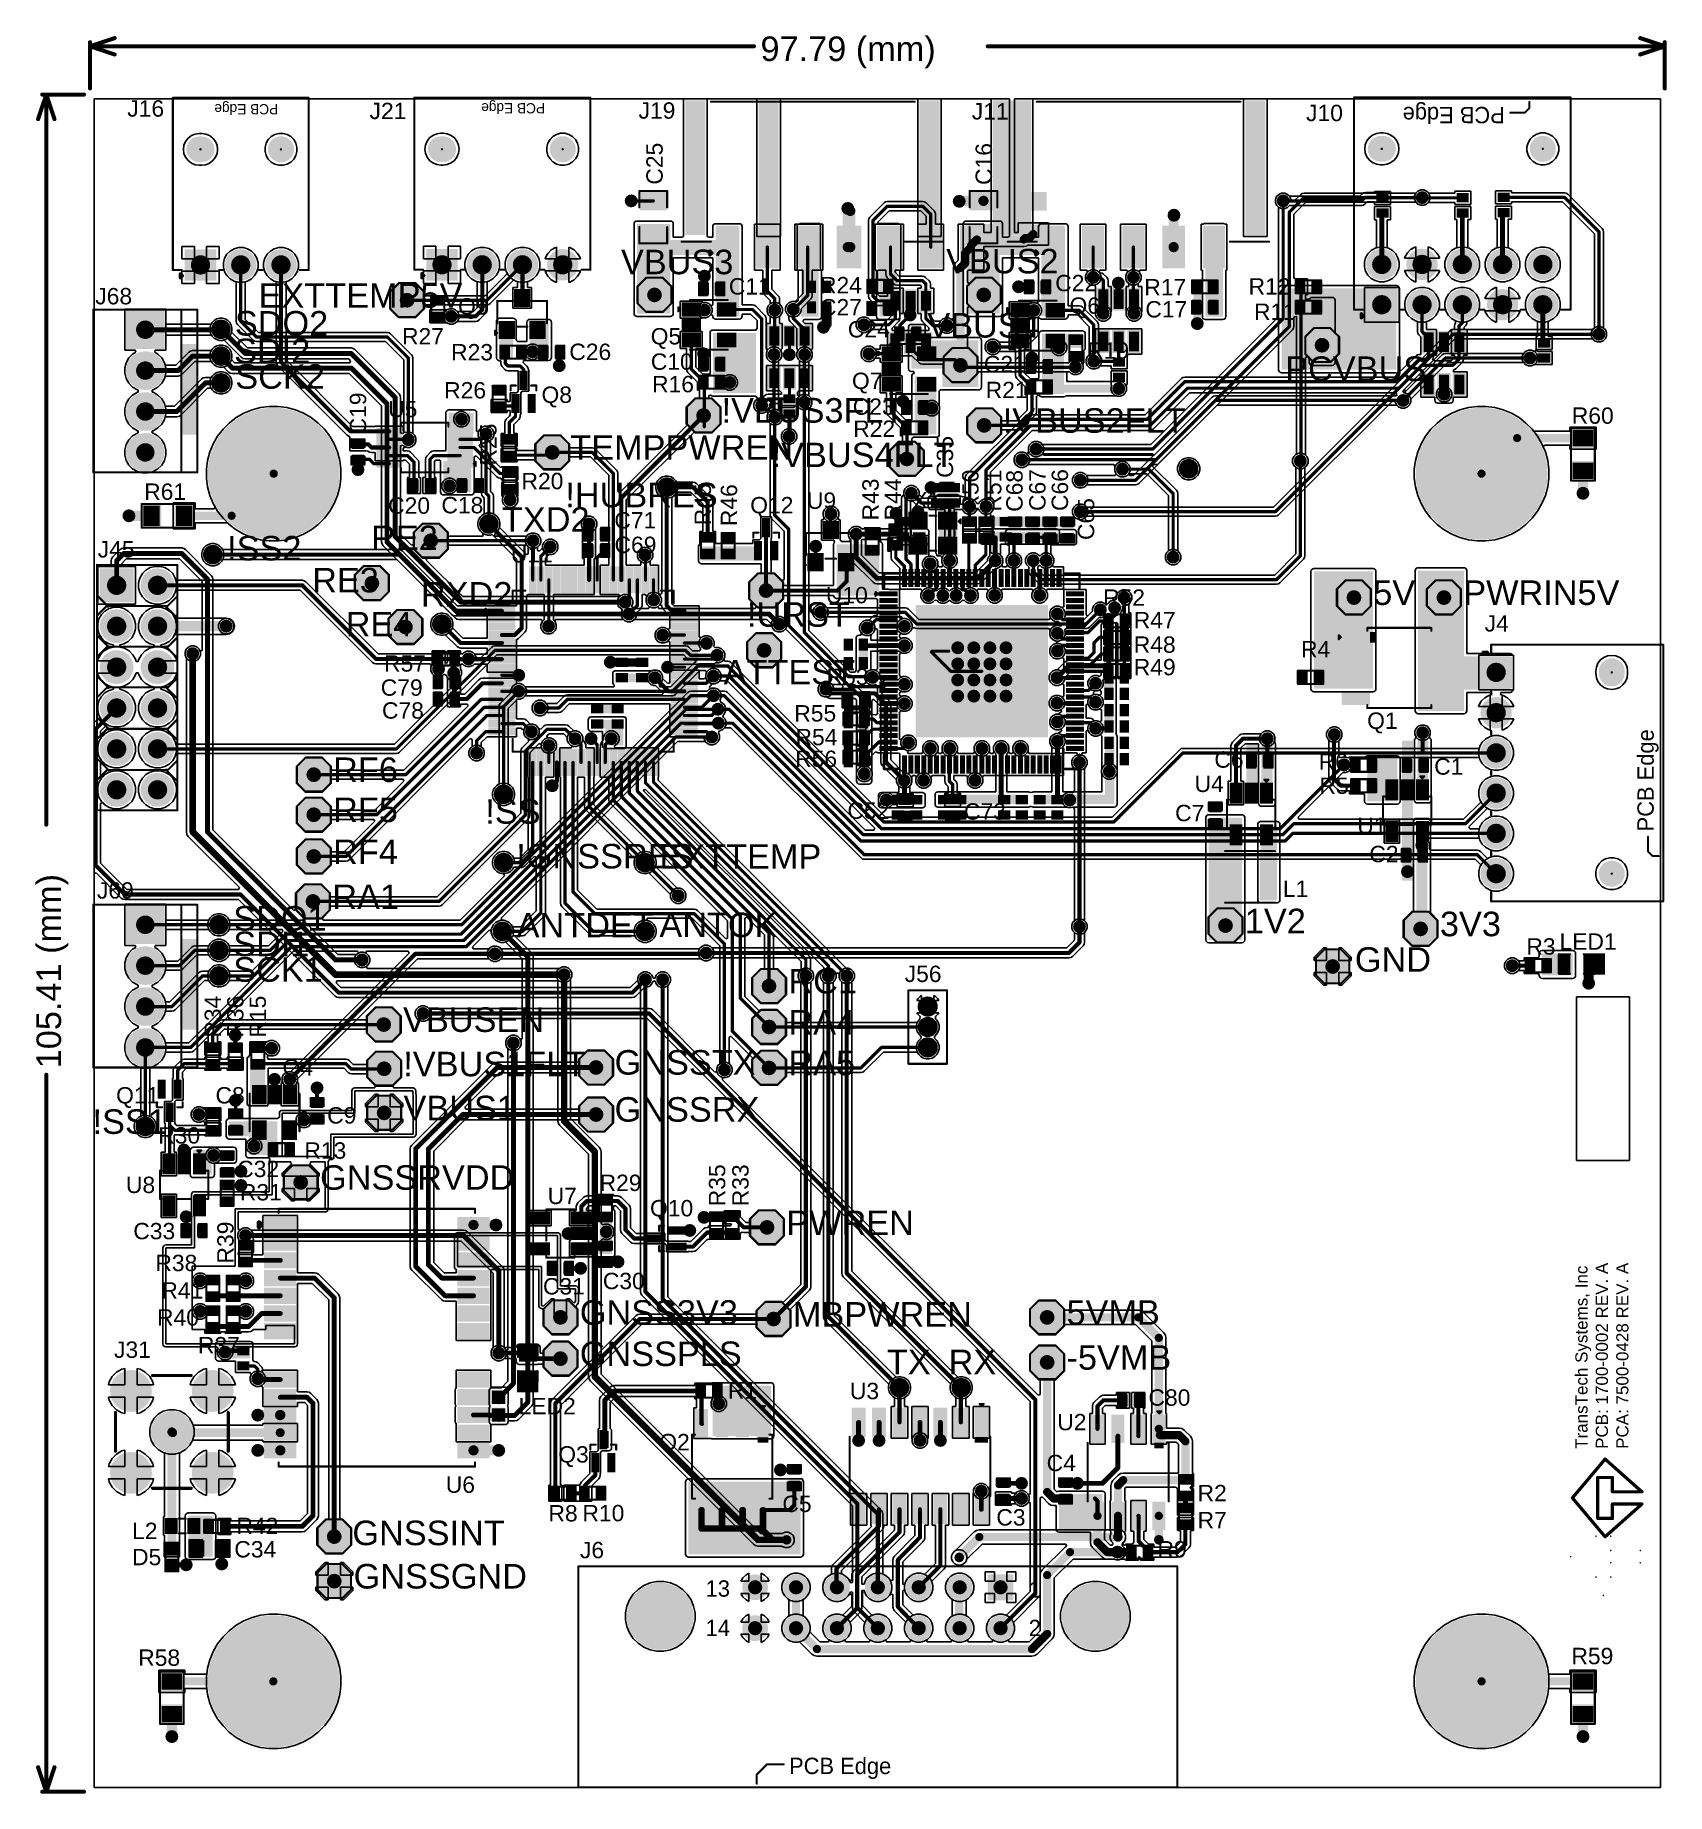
# Model space of a CAD drawing. Header units: millimetres. Extents: x -0.13 to 3.86, y -0.01 to 4.3.
import ezdxf

# ---------------------------------------------------------------- set-up
doc = ezdxf.new("R2010")
doc.units = ezdxf.units.MM
doc.header["$MEASUREMENT"] = 0
for name, color, linetype in [('BottomLayer', 5, 'Continuous'), ('BottomPaste', 16, 'Continuous'), ('BottomSolder', 6, 'Continuous'), ('Mechanical1', 6, 'Continuous'), ('MultiLayer', 9, 'Continuous'), ('PadHoleLayer', 156, 'Continuous'), ('TopLayer', 1, 'Continuous'), ('TopOverlay', 2, 'Continuous'), ('TopPaste', 8, 'Continuous'), ('TopSolder', 216, 'Continuous'), ('ViaHoleLayer', 16, 'Continuous')]:
    doc.layers.add(name, color=color, linetype=linetype)
doc.styles.add('Arial', font='arial.ttf', dxfattribs={"height": 0.2})

msp = doc.modelspace()

# ---------------------------------------------------------------- texts
at = {"layer": 'Mechanical1', "style": 'Arial'}
msp.add_text('97.79 (mm)', height=0.06, dxfattribs=at).set_placement((1.6391, 4.232))
msp.add_text('105.41 (mm)', height=0.06, rotation=90, dxfattribs=at).set_placement((-0.071, 1.7691))
at = {"layer": 'TopOverlay', "style": 'Arial'}
for s, height, p in [('J16', 0.04, (0.091, 4.096)), ('J21', 0.04, (0.6833, 4.09)), ('J19', 0.04, (1.341, 4.091)), ('J11', 0.04, (2.1557, 4.089)), ('J10', 0.04, (2.973, 4.085)), ('VBUS3', 0.06, (1.298, 3.7107)), ('VBUS2', 0.06, (2.093, 3.7127)), ('C11', 0.04, (1.5617, 3.661)), ('R24', 0.04, (1.7846, 3.664)), ('C22', 0.04, (2.3597, 3.669)), ('R17', 0.04, (2.5774, 3.659)), ('R12', 0.04, (2.8324, 3.661)), ('J68', 0.04, (0.0127, 3.637)), ('EXTTEMP5V', 0.06, (0.412, 3.6287)), ('SDO2', 0.06, (0.354, 3.5607)), ('Q9', 0.04, (0.8997, 3.612)), ('C27', 0.04, (1.7846, 3.61)), ('VBUS4', 0.06, (2.047, 3.5557)), ('Q6', 0.04, (2.3947, 3.614)), ('C17', 0.04, (2.58, 3.605)), ('R11', 0.04, (2.8457, 3.599)), ('R27', 0.04, (0.7627, 3.539)), ('Q5', 0.04, (1.3707, 3.539)), ('C24', 0.04, (1.8526, 3.5561)), ('SDI2', 0.06, (0.352, 3.4932)), ('R23', 0.04, (0.8827, 3.5)), ('C26', 0.04, (1.1717, 3.501)), ('R19', 0.04, (2.438, 3.504)), ('SCK2', 0.06, (0.355, 3.4307)), ('C10', 0.04, (1.371, 3.477)), ('C21', 0.04, (2.1852, 3.471)), ('PCVBUS', 0.06, (2.922, 3.4497)), ('R26', 0.04, (0.8657, 3.407)), ('R16', 0.04, (1.374, 3.422)), ('Q7', 0.04, (1.8627, 3.43)), ('R21', 0.04, (2.1897, 3.4077)), ('U5', 0.04, (0.7287, 3.361)), ('Q8', 0.04, (1.1037, 3.396)), ('!VBUS3FLT', 0.06, (1.544, 3.3477)), ('C23', 0.04, (1.8647, 3.367)), ('!VBUS2FLT', 0.06, (2.2314, 3.323)), ('R60', 0.04, (3.6227, 3.345)), ('TEMPPWREN', 0.06, (1.174, 3.257)), ('R22', 0.04, (1.8657, 3.313)), ('!VBUS4FLT', 0.06, (1.6664, 3.239)), ('R20', 0.04, (1.0547, 3.185)), ('R61', 0.04, (0.1323, 3.159)), ('!HUBRES', 0.06, (1.162, 3.1407)), ('C20', 0.04, (0.7287, 3.125)), ('C18', 0.04, (0.859, 3.126)), ('TXD2', 0.06, (1.007, 3.081)), ('Q12', 0.04, (1.614, 3.126)), ('U9', 0.04, (1.7526, 3.137)), ('X1', 0.04, (2.0103, 3.138)), ('RE2', 0.06, (0.687, 3.036)), ('C71', 0.04, (1.2818, 3.089)), ('J45', 0.04, (0.0187, 3.018)), ('!SS2', 0.06, (0.335, 3.0107)), ('C69', 0.04, (1.2822, 3.029)), ('U11', 0.04, (1.0287, 3.006)), ('RE3', 0.06, (0.543, 2.9327)), ('RXD2', 0.06, (0.809, 2.898)), ('U10', 0.04, (1.799, 2.906)), ('R52', 0.04, (2.4767, 2.9)), ('5V', 0.06, (3.1373, 2.902)), ('PWRIN5V', 0.06, (3.3573, 2.902)), ('RE4', 0.06, (0.625, 2.825)), ('!URST', 0.06, (1.606, 2.8487)), ('R47', 0.04, (2.5517, 2.845)), ('J4', 0.04, (3.4096, 2.837)), ('R48', 0.04, (2.5517, 2.785)), ('R4', 0.04, (2.9606, 2.774)), ('R57', 0.04, (0.7187, 2.739)), ('ATTEST', 0.06, (1.549, 2.7077)), ('R49', 0.04, (2.5517, 2.73)), ('C79', 0.04, (0.7107, 2.68)), ('R53', 0.04, (1.8007, 2.7066)), ('C78', 0.04, (0.7137, 2.624)), ('R55', 0.04, (1.7217, 2.617)), ('Q1', 0.04, (3.1223, 2.599)), ('R54', 0.04, (1.7247, 2.559)), ('R56', 0.04, (1.7239, 2.5059)), ('C6', 0.04, (2.7487, 2.504)), ('R6', 0.04, (3.0037, 2.499)), ('RF6', 0.06, (0.5943, 2.469)), ('C1', 0.04, (3.2863, 2.487)), ('U4', 0.04, (2.7004, 2.4446)), ('R5', 0.04, (3.0057, 2.44)), ('RF5', 0.06, (0.5943, 2.371)), ('!SS', 0.06, (0.9663, 2.367)), ('C52', 0.04, (1.8517, 2.379)), ('C73', 0.04, (2.1367, 2.377)), ('C7', 0.04, (2.6528, 2.3732)), ('U1', 0.04, (3.0983, 2.342)), ('RF4', 0.06, (0.5943, 2.2683)), ('!GNSSRES', 0.06, (1.042, 2.2577)), ('EXTTEMP', 0.06, (1.392, 2.257)), ('C2', 0.04, (3.1277, 2.273)), ('J69', 0.04, (0.0167, 2.184)), ('RA1', 0.06, (0.5923, 2.1583)), ('L1', 0.04, (2.9163, 2.188)), ('SDO1', 0.06, (0.35, 2.1057)), ('ANTOK', 0.06, (1.392, 2.0897)), ('1V2', 0.06, (2.8233, 2.0993)), ('3V3', 0.06, (3.3003, 2.092)), ('ANTDET', 0.06, (1.043, 2.089)), ('SDI1', 0.06, (0.35, 2.0432)), ('GND', 0.06, (3.0923, 2.005)), ('R3', 0.04, (3.5116, 2.047)), ('LED1', 0.04, (3.5926, 2.059)), ('SCK1', 0.06, (0.35, 1.9807)), ('RC1', 0.06, (1.7073, 1.952)), ('J56', 0.04, (1.9917, 1.98)), ('VBUSEN', 0.06, (0.7653, 1.858)), ('RA4', 0.06, (1.7073, 1.8513)), ('!VBUS1FLT', 0.06, (0.7658, 1.7495)), ('GNSSTX', 0.06, (1.2824, 1.7535)), ('RA5', 0.06, (1.7073, 1.752)), ('Q4', 0.04, (0.4707, 1.751)), ('Q11', 0.04, (0.0637, 1.683)), ('C8', 0.04, (0.3067, 1.683)), ('VBUS1', 0.06, (0.7663, 1.642)), ('GNSSRX', 0.06, (1.2824, 1.6385)), ('!SS1', 0.06, (0.006, 1.6087)), ('C9', 0.04, (0.5797, 1.634)), ('R30', 0.04, (0.1667, 1.585)), ('R13', 0.04, (0.524, 1.548)), ('C32', 0.04, (0.3597, 1.503)), ('GNSSRVDD', 0.06, (0.5623, 1.472)), ('R29', 0.04, (1.2457, 1.469)), ('U8', 0.04, (0.0877, 1.464)), ('R31', 0.04, (0.3663, 1.446)), ('U7', 0.04, (1.1187, 1.437)), ('Q10', 0.04, (1.369, 1.407)), ('PWREN', 0.06, (1.7023, 1.3613)), ('C33', 0.04, (0.1057, 1.351)), ('R38', 0.04, (0.1597, 1.273)), ('C31', 0.04, (1.1073, 1.216)), ('C30', 0.04, (1.2537, 1.229)), ('R41', 0.04, (0.1743, 1.206)), ('R40', 0.04, (0.1637, 1.14)), ('GNSS3V3', 0.06, (1.1973, 1.142)), ('MBPWREN', 0.06, (1.7183, 1.1373)), ('5VMB', 0.06, (2.3873, 1.142)), ('J31', 0.04, (0.0586, 1.061)), ('R37', 0.04, (0.2637, 1.072)), ('GNSSPLS', 0.06, (1.1973, 1.041)), ('TX', 0.06, (1.948, 1.021)), ('RX', 0.06, (2.099, 1.021)), ('-5VMB', 0.06, (2.3873, 1.032)), ('R1', 0.04, (1.5593, 0.961)), ('U3', 0.04, (1.8577, 0.96)), ('LED2', 0.04, (1.0477, 0.923)), ('C80', 0.04, (2.5877, 0.944)), ('U2', 0.04, (2.3647, 0.884)), ('Q2', 0.04, (1.3917, 0.835)), ('Q3', 0.04, (1.1447, 0.805)), ('C4', 0.04, (2.3387, 0.784)), ('U6', 0.04, (0.8697, 0.731)), ('R2', 0.04, (2.7077, 0.7104)), ('R8', 0.04, (1.1207, 0.661)), ('R10', 0.04, (1.2037, 0.6614)), ('C5', 0.04, (1.6927, 0.684)), ('C3', 0.04, (2.2157, 0.651)), ('L2', 0.04, (0.1027, 0.618)), ('R42', 0.04, (0.3577, 0.63)), ('GNSSINT', 0.06, (0.6413, 0.603)), ('R7', 0.04, (2.7077, 0.6444)), ('C34', 0.04, (0.3527, 0.573)), ('J6', 0.04, (1.1977, 0.571)), ('R9', 0.04, (2.6097, 0.573)), ('D5', 0.04, (0.1027, 0.554)), ('GNSSGND', 0.06, (0.6443, 0.497)), ('R58', 0.04, (0.1177, 0.308)), ('R59', 0.04, (3.6217, 0.312))]:
    msp.add_text(s, height=height, dxfattribs=at).set_placement(p)
for s, height, p in [('C25', 0.04, (1.4, 3.9297)), ('C16', 0.04, (2.205, 3.929)), ('C19', 0.04, (0.675, 3.319)), ('R25', 0.04, (0.9937, 3.243)), ('C35', 0.04, (2.11, 3.2127)), ('R50', 0.04, (2.1722, 3.1304)), ('R51', 0.04, (2.228, 3.1304)), ('C68', 0.04, (2.28, 3.1297)), ('C67', 0.04, (2.336, 3.1317)), ('C66', 0.04, (2.391, 3.1317)), ('R45', 0.04, (1.518, 3.0967)), ('R46', 0.04, (1.582, 3.0947)), ('R43', 0.04, (1.928, 3.1087)), ('R44', 0.04, (1.983, 3.1087)), ('C65', 0.04, (2.455, 3.0607)), ('R34', 0.04, (0.32, 1.844)), ('R36', 0.04, (0.375, 1.844)), ('R15', 0.04, (0.43, 1.844)), ('R35', 0.04, (1.553, 1.4317)), ('R33', 0.04, (1.61, 1.4317)), ('R39', 0.04, (0.351, 1.2917)), ('PCB: 1700-0002 REV. A', 0.02975, (3.7111, 0.8385)), ('PCA: 7500-0428 REV. A', 0.02975, (3.7611, 0.8385)), ('TransTech Systems, Inc', 0.02975, (3.6611, 0.8385))]:
    msp.add_text(s, height=height, rotation=90, dxfattribs=at).set_placement(p)

# ---------------------------------------------------------------- blocks, each defined once
blk = doc.blocks.new('C___0402_1')
at = {"layer": 'TopLayer'}
for points in [[(-0.0275, -0.0125), (-0.0275, 0.0125), (-0.0095, 0.0125), (-0.0095, -0.0125)], [(0.0095, -0.0125), (0.0095, 0.0125), (0.0275, 0.0125), (0.0275, -0.0125)]]:
    blk.add_hatch(color=1, dxfattribs=at).paths.add_polyline_path(points)
at = {"layer": 'TopPaste'}
for points in [[(-0.0275, -0.0125), (-0.0275, 0.0125), (-0.0095, 0.0125), (-0.0095, -0.0125)], [(0.0095, -0.0125), (0.0095, 0.0125), (0.0275, 0.0125), (0.0275, -0.0125)]]:
    blk.add_hatch(color=8, dxfattribs=at).paths.add_polyline_path(points)
at = {"layer": 'TopSolder'}
for points in [[(-0.0299, -0.0149), (-0.0299, 0.0149), (-0.0071, 0.0149), (-0.0071, -0.0149)], [(0.0071, -0.0149), (0.0071, 0.0149), (0.0299, 0.0149), (0.0299, -0.0149)]]:
    blk.add_hatch(color=216, dxfattribs=at).paths.add_polyline_path(points)
at = {"layer": 'TopOverlay', "const_width": 0.005}
for points in [[(-0.031, 0.016), (-0.031, -0.016)], [(-0.031, 0.016), (-0.011, 0.016)], [(0.011, 0.016), (0.031, 0.016)], [(0.031, 0.016), (0.031, -0.016)], [(-0.031, -0.016), (-0.011, -0.016)], [(0.011, -0.016), (0.031, -0.016)]]:
    blk.add_lwpolyline(points, dxfattribs=at)
at = {"layer": 'TopOverlay', "const_width": 0.0025}
for points in [[(-0.0323, 0.016, 1), (-0.0297, 0.016, 1)], [(-0.0323, 0.016, 1), (-0.0297, 0.016, 1)], [(-0.0123, 0.016, 1), (-0.0097, 0.016, 1)], [(0.0097, 0.016, 1), (0.0123, 0.016, 1)], [(0.0297, 0.016, 1), (0.0323, 0.016, 1)], [(0.0297, 0.016, 1), (0.0323, 0.016, 1)], [(-0.0323, -0.016, 1), (-0.0297, -0.016, 1)], [(-0.0323, -0.016, 1), (-0.0297, -0.016, 1)], [(-0.0123, -0.016, 1), (-0.0097, -0.016, 1)], [(0.0097, -0.016, 1), (0.0123, -0.016, 1)], [(0.0297, -0.016, 1), (0.0323, -0.016, 1)], [(0.0297, -0.016, 1), (0.0323, -0.016, 1)]]:
    blk.add_lwpolyline(points, format="xyb", close=True, dxfattribs=at)
blk = doc.blocks.new('C___0402_B_2')
at = {"layer": 'BottomLayer'}
for points in [[(-0.0095, 0.0125), (-0.0095, -0.0125), (-0.0275, -0.0125), (-0.0275, 0.0125)], [(0.0275, 0.0125), (0.0275, -0.0125), (0.0095, -0.0125), (0.0095, 0.0125)]]:
    blk.add_hatch(color=5, dxfattribs=at).paths.add_polyline_path(points)
at = {"layer": 'BottomPaste'}
for points in [[(-0.0095, 0.0125), (-0.0095, -0.0125), (-0.0275, -0.0125), (-0.0275, 0.0125)], [(0.0275, 0.0125), (0.0275, -0.0125), (0.0095, -0.0125), (0.0095, 0.0125)]]:
    blk.add_hatch(color=16, dxfattribs=at).paths.add_polyline_path(points)
at = {"layer": 'BottomSolder'}
for points in [[(-0.0071, 0.0149), (-0.0071, -0.0149), (-0.0299, -0.0149), (-0.0299, 0.0149)], [(0.0299, 0.0149), (0.0299, -0.0149), (0.0071, -0.0149), (0.0071, 0.0149)]]:
    blk.add_hatch(color=6, dxfattribs=at).paths.add_polyline_path(points)
blk = doc.blocks.new('C___0402_B_3')
at = {"layer": 'BottomLayer'}
for points in [[(-0.0095, 0.0125), (-0.0095, -0.0125), (-0.0275, -0.0125), (-0.0275, 0.0125)], [(0.0275, 0.0125), (0.0275, -0.0125), (0.0095, -0.0125), (0.0095, 0.0125)]]:
    blk.add_hatch(color=5, dxfattribs=at).paths.add_polyline_path(points)
at = {"layer": 'BottomPaste'}
for points in [[(-0.0095, 0.0125), (-0.0095, -0.0125), (-0.0275, -0.0125), (-0.0275, 0.0125)], [(0.0275, 0.0125), (0.0275, -0.0125), (0.0095, -0.0125), (0.0095, 0.0125)]]:
    blk.add_hatch(color=16, dxfattribs=at).paths.add_polyline_path(points)
at = {"layer": 'BottomSolder'}
for points in [[(-0.0071, 0.0149), (-0.0071, -0.0149), (-0.0299, -0.0149), (-0.0299, 0.0149)], [(0.0299, 0.0149), (0.0299, -0.0149), (0.0071, -0.0149), (0.0071, 0.0149)]]:
    blk.add_hatch(color=6, dxfattribs=at).paths.add_polyline_path(points)
blk = doc.blocks.new('C___0402_B_4')
at = {"layer": 'BottomLayer'}
for points in [[(-0.0095, 0.0125), (-0.0095, -0.0125), (-0.0275, -0.0125), (-0.0275, 0.0125)], [(0.0275, 0.0125), (0.0275, -0.0125), (0.0095, -0.0125), (0.0095, 0.0125)]]:
    blk.add_hatch(color=5, dxfattribs=at).paths.add_polyline_path(points)
at = {"layer": 'BottomPaste'}
for points in [[(-0.0095, 0.0125), (-0.0095, -0.0125), (-0.0275, -0.0125), (-0.0275, 0.0125)], [(0.0275, 0.0125), (0.0275, -0.0125), (0.0095, -0.0125), (0.0095, 0.0125)]]:
    blk.add_hatch(color=16, dxfattribs=at).paths.add_polyline_path(points)
at = {"layer": 'BottomSolder'}
for points in [[(-0.0071, 0.0149), (-0.0071, -0.0149), (-0.0299, -0.0149), (-0.0299, 0.0149)], [(0.0299, 0.0149), (0.0299, -0.0149), (0.0071, -0.0149), (0.0071, 0.0149)]]:
    blk.add_hatch(color=6, dxfattribs=at).paths.add_polyline_path(points)
blk = doc.blocks.new('C___0402_B_5')
at = {"layer": 'BottomLayer'}
for points in [[(-0.0095, 0.0125), (-0.0095, -0.0125), (-0.0275, -0.0125), (-0.0275, 0.0125)], [(0.0275, 0.0125), (0.0275, -0.0125), (0.0095, -0.0125), (0.0095, 0.0125)]]:
    blk.add_hatch(color=5, dxfattribs=at).paths.add_polyline_path(points)
at = {"layer": 'BottomPaste'}
for points in [[(-0.0095, 0.0125), (-0.0095, -0.0125), (-0.0275, -0.0125), (-0.0275, 0.0125)], [(0.0275, 0.0125), (0.0275, -0.0125), (0.0095, -0.0125), (0.0095, 0.0125)]]:
    blk.add_hatch(color=16, dxfattribs=at).paths.add_polyline_path(points)
at = {"layer": 'BottomSolder'}
for points in [[(-0.0071, 0.0149), (-0.0071, -0.0149), (-0.0299, -0.0149), (-0.0299, 0.0149)], [(0.0299, 0.0149), (0.0299, -0.0149), (0.0071, -0.0149), (0.0071, 0.0149)]]:
    blk.add_hatch(color=6, dxfattribs=at).paths.add_polyline_path(points)
blk = doc.blocks.new('C___0402_B_6')
at = {"layer": 'BottomLayer'}
for points in [[(-0.0095, 0.0125), (-0.0095, -0.0125), (-0.0275, -0.0125), (-0.0275, 0.0125)], [(0.0275, 0.0125), (0.0275, -0.0125), (0.0095, -0.0125), (0.0095, 0.0125)]]:
    blk.add_hatch(color=5, dxfattribs=at).paths.add_polyline_path(points)
at = {"layer": 'BottomPaste'}
for points in [[(-0.0095, 0.0125), (-0.0095, -0.0125), (-0.0275, -0.0125), (-0.0275, 0.0125)], [(0.0275, 0.0125), (0.0275, -0.0125), (0.0095, -0.0125), (0.0095, 0.0125)]]:
    blk.add_hatch(color=16, dxfattribs=at).paths.add_polyline_path(points)
at = {"layer": 'BottomSolder'}
for points in [[(-0.0071, 0.0149), (-0.0071, -0.0149), (-0.0299, -0.0149), (-0.0299, 0.0149)], [(0.0299, 0.0149), (0.0299, -0.0149), (0.0071, -0.0149), (0.0071, 0.0149)]]:
    blk.add_hatch(color=6, dxfattribs=at).paths.add_polyline_path(points)
blk = doc.blocks.new('C___0402_B_7')
at = {"layer": 'BottomLayer'}
for points in [[(-0.0095, 0.0125), (-0.0095, -0.0125), (-0.0275, -0.0125), (-0.0275, 0.0125)], [(0.0275, 0.0125), (0.0275, -0.0125), (0.0095, -0.0125), (0.0095, 0.0125)]]:
    blk.add_hatch(color=5, dxfattribs=at).paths.add_polyline_path(points)
at = {"layer": 'BottomPaste'}
for points in [[(-0.0095, 0.0125), (-0.0095, -0.0125), (-0.0275, -0.0125), (-0.0275, 0.0125)], [(0.0275, 0.0125), (0.0275, -0.0125), (0.0095, -0.0125), (0.0095, 0.0125)]]:
    blk.add_hatch(color=16, dxfattribs=at).paths.add_polyline_path(points)
at = {"layer": 'BottomSolder'}
for points in [[(-0.0071, 0.0149), (-0.0071, -0.0149), (-0.0299, -0.0149), (-0.0299, 0.0149)], [(0.0299, 0.0149), (0.0299, -0.0149), (0.0071, -0.0149), (0.0071, 0.0149)]]:
    blk.add_hatch(color=6, dxfattribs=at).paths.add_polyline_path(points)
blk = doc.blocks.new('C___0402_B_8')
at = {"layer": 'BottomLayer'}
for points in [[(-0.0095, 0.0125), (-0.0095, -0.0125), (-0.0275, -0.0125), (-0.0275, 0.0125)], [(0.0275, 0.0125), (0.0275, -0.0125), (0.0095, -0.0125), (0.0095, 0.0125)]]:
    blk.add_hatch(color=5, dxfattribs=at).paths.add_polyline_path(points)
at = {"layer": 'BottomPaste'}
for points in [[(-0.0095, 0.0125), (-0.0095, -0.0125), (-0.0275, -0.0125), (-0.0275, 0.0125)], [(0.0275, 0.0125), (0.0275, -0.0125), (0.0095, -0.0125), (0.0095, 0.0125)]]:
    blk.add_hatch(color=16, dxfattribs=at).paths.add_polyline_path(points)
at = {"layer": 'BottomSolder'}
for points in [[(-0.0071, 0.0149), (-0.0071, -0.0149), (-0.0299, -0.0149), (-0.0299, 0.0149)], [(0.0299, 0.0149), (0.0299, -0.0149), (0.0071, -0.0149), (0.0071, 0.0149)]]:
    blk.add_hatch(color=6, dxfattribs=at).paths.add_polyline_path(points)
blk = doc.blocks.new('C___0402_B_9')
at = {"layer": 'BottomLayer'}
for points in [[(-0.0095, 0.0125), (-0.0095, -0.0125), (-0.0275, -0.0125), (-0.0275, 0.0125)], [(0.0275, 0.0125), (0.0275, -0.0125), (0.0095, -0.0125), (0.0095, 0.0125)]]:
    blk.add_hatch(color=5, dxfattribs=at).paths.add_polyline_path(points)
at = {"layer": 'BottomPaste'}
for points in [[(-0.0095, 0.0125), (-0.0095, -0.0125), (-0.0275, -0.0125), (-0.0275, 0.0125)], [(0.0275, 0.0125), (0.0275, -0.0125), (0.0095, -0.0125), (0.0095, 0.0125)]]:
    blk.add_hatch(color=16, dxfattribs=at).paths.add_polyline_path(points)
at = {"layer": 'BottomSolder'}
for points in [[(-0.0071, 0.0149), (-0.0071, -0.0149), (-0.0299, -0.0149), (-0.0299, 0.0149)], [(0.0299, 0.0149), (0.0299, -0.0149), (0.0071, -0.0149), (0.0071, 0.0149)]]:
    blk.add_hatch(color=6, dxfattribs=at).paths.add_polyline_path(points)
blk = doc.blocks.new('C___0402_B_10')
at = {"layer": 'BottomLayer'}
for points in [[(-0.0095, 0.0125), (-0.0095, -0.0125), (-0.0275, -0.0125), (-0.0275, 0.0125)], [(0.0275, 0.0125), (0.0275, -0.0125), (0.0095, -0.0125), (0.0095, 0.0125)]]:
    blk.add_hatch(color=5, dxfattribs=at).paths.add_polyline_path(points)
at = {"layer": 'BottomPaste'}
for points in [[(-0.0095, 0.0125), (-0.0095, -0.0125), (-0.0275, -0.0125), (-0.0275, 0.0125)], [(0.0275, 0.0125), (0.0275, -0.0125), (0.0095, -0.0125), (0.0095, 0.0125)]]:
    blk.add_hatch(color=16, dxfattribs=at).paths.add_polyline_path(points)
at = {"layer": 'BottomSolder'}
for points in [[(-0.0071, 0.0149), (-0.0071, -0.0149), (-0.0299, -0.0149), (-0.0299, 0.0149)], [(0.0299, 0.0149), (0.0299, -0.0149), (0.0071, -0.0149), (0.0071, 0.0149)]]:
    blk.add_hatch(color=6, dxfattribs=at).paths.add_polyline_path(points)
blk = doc.blocks.new('C___0402_B_11')
at = {"layer": 'BottomLayer'}
for points in [[(-0.0095, 0.0125), (-0.0095, -0.0125), (-0.0275, -0.0125), (-0.0275, 0.0125)], [(0.0275, 0.0125), (0.0275, -0.0125), (0.0095, -0.0125), (0.0095, 0.0125)]]:
    blk.add_hatch(color=5, dxfattribs=at).paths.add_polyline_path(points)
at = {"layer": 'BottomPaste'}
for points in [[(-0.0095, 0.0125), (-0.0095, -0.0125), (-0.0275, -0.0125), (-0.0275, 0.0125)], [(0.0275, 0.0125), (0.0275, -0.0125), (0.0095, -0.0125), (0.0095, 0.0125)]]:
    blk.add_hatch(color=16, dxfattribs=at).paths.add_polyline_path(points)
at = {"layer": 'BottomSolder'}
for points in [[(-0.0071, 0.0149), (-0.0071, -0.0149), (-0.0299, -0.0149), (-0.0299, 0.0149)], [(0.0299, 0.0149), (0.0299, -0.0149), (0.0071, -0.0149), (0.0071, 0.0149)]]:
    blk.add_hatch(color=6, dxfattribs=at).paths.add_polyline_path(points)
blk = doc.blocks.new('C___0402_B_12')
at = {"layer": 'BottomLayer'}
for points in [[(-0.0095, 0.0125), (-0.0095, -0.0125), (-0.0275, -0.0125), (-0.0275, 0.0125)], [(0.0275, 0.0125), (0.0275, -0.0125), (0.0095, -0.0125), (0.0095, 0.0125)]]:
    blk.add_hatch(color=5, dxfattribs=at).paths.add_polyline_path(points)
at = {"layer": 'BottomPaste'}
for points in [[(-0.0095, 0.0125), (-0.0095, -0.0125), (-0.0275, -0.0125), (-0.0275, 0.0125)], [(0.0275, 0.0125), (0.0275, -0.0125), (0.0095, -0.0125), (0.0095, 0.0125)]]:
    blk.add_hatch(color=16, dxfattribs=at).paths.add_polyline_path(points)
at = {"layer": 'BottomSolder'}
for points in [[(-0.0071, 0.0149), (-0.0071, -0.0149), (-0.0299, -0.0149), (-0.0299, 0.0149)], [(0.0299, 0.0149), (0.0299, -0.0149), (0.0071, -0.0149), (0.0071, 0.0149)]]:
    blk.add_hatch(color=6, dxfattribs=at).paths.add_polyline_path(points)
blk = doc.blocks.new('C___0402_B_13')
at = {"layer": 'BottomLayer'}
for points in [[(-0.0095, 0.0125), (-0.0095, -0.0125), (-0.0275, -0.0125), (-0.0275, 0.0125)], [(0.0275, 0.0125), (0.0275, -0.0125), (0.0095, -0.0125), (0.0095, 0.0125)]]:
    blk.add_hatch(color=5, dxfattribs=at).paths.add_polyline_path(points)
at = {"layer": 'BottomPaste'}
for points in [[(-0.0095, 0.0125), (-0.0095, -0.0125), (-0.0275, -0.0125), (-0.0275, 0.0125)], [(0.0275, 0.0125), (0.0275, -0.0125), (0.0095, -0.0125), (0.0095, 0.0125)]]:
    blk.add_hatch(color=16, dxfattribs=at).paths.add_polyline_path(points)
at = {"layer": 'BottomSolder'}
for points in [[(-0.0071, 0.0149), (-0.0071, -0.0149), (-0.0299, -0.0149), (-0.0299, 0.0149)], [(0.0299, 0.0149), (0.0299, -0.0149), (0.0071, -0.0149), (0.0071, 0.0149)]]:
    blk.add_hatch(color=6, dxfattribs=at).paths.add_polyline_path(points)
blk = doc.blocks.new('C___0402_B_14')
at = {"layer": 'BottomLayer'}
for points in [[(-0.0095, 0.0125), (-0.0095, -0.0125), (-0.0275, -0.0125), (-0.0275, 0.0125)], [(0.0275, 0.0125), (0.0275, -0.0125), (0.0095, -0.0125), (0.0095, 0.0125)]]:
    blk.add_hatch(color=5, dxfattribs=at).paths.add_polyline_path(points)
at = {"layer": 'BottomPaste'}
for points in [[(-0.0095, 0.0125), (-0.0095, -0.0125), (-0.0275, -0.0125), (-0.0275, 0.0125)], [(0.0275, 0.0125), (0.0275, -0.0125), (0.0095, -0.0125), (0.0095, 0.0125)]]:
    blk.add_hatch(color=16, dxfattribs=at).paths.add_polyline_path(points)
at = {"layer": 'BottomSolder'}
for points in [[(-0.0071, 0.0149), (-0.0071, -0.0149), (-0.0299, -0.0149), (-0.0299, 0.0149)], [(0.0299, 0.0149), (0.0299, -0.0149), (0.0071, -0.0149), (0.0071, 0.0149)]]:
    blk.add_hatch(color=6, dxfattribs=at).paths.add_polyline_path(points)
blk = doc.blocks.new('C___0402_B_15')
at = {"layer": 'BottomLayer'}
for points in [[(-0.0095, 0.0125), (-0.0095, -0.0125), (-0.0275, -0.0125), (-0.0275, 0.0125)], [(0.0275, 0.0125), (0.0275, -0.0125), (0.0095, -0.0125), (0.0095, 0.0125)]]:
    blk.add_hatch(color=5, dxfattribs=at).paths.add_polyline_path(points)
at = {"layer": 'BottomPaste'}
for points in [[(-0.0095, 0.0125), (-0.0095, -0.0125), (-0.0275, -0.0125), (-0.0275, 0.0125)], [(0.0275, 0.0125), (0.0275, -0.0125), (0.0095, -0.0125), (0.0095, 0.0125)]]:
    blk.add_hatch(color=16, dxfattribs=at).paths.add_polyline_path(points)
at = {"layer": 'BottomSolder'}
for points in [[(-0.0071, 0.0149), (-0.0071, -0.0149), (-0.0299, -0.0149), (-0.0299, 0.0149)], [(0.0299, 0.0149), (0.0299, -0.0149), (0.0071, -0.0149), (0.0071, 0.0149)]]:
    blk.add_hatch(color=6, dxfattribs=at).paths.add_polyline_path(points)
blk = doc.blocks.new('C___0402_B_16')
at = {"layer": 'BottomLayer'}
for points in [[(-0.0095, 0.0125), (-0.0095, -0.0125), (-0.0275, -0.0125), (-0.0275, 0.0125)], [(0.0275, 0.0125), (0.0275, -0.0125), (0.0095, -0.0125), (0.0095, 0.0125)]]:
    blk.add_hatch(color=5, dxfattribs=at).paths.add_polyline_path(points)
at = {"layer": 'BottomPaste'}
for points in [[(-0.0095, 0.0125), (-0.0095, -0.0125), (-0.0275, -0.0125), (-0.0275, 0.0125)], [(0.0275, 0.0125), (0.0275, -0.0125), (0.0095, -0.0125), (0.0095, 0.0125)]]:
    blk.add_hatch(color=16, dxfattribs=at).paths.add_polyline_path(points)
at = {"layer": 'BottomSolder'}
for points in [[(-0.0071, 0.0149), (-0.0071, -0.0149), (-0.0299, -0.0149), (-0.0299, 0.0149)], [(0.0299, 0.0149), (0.0299, -0.0149), (0.0071, -0.0149), (0.0071, 0.0149)]]:
    blk.add_hatch(color=6, dxfattribs=at).paths.add_polyline_path(points)
blk = doc.blocks.new('C___0402_B_17')
at = {"layer": 'BottomLayer'}
for points in [[(-0.0095, 0.0125), (-0.0095, -0.0125), (-0.0275, -0.0125), (-0.0275, 0.0125)], [(0.0275, 0.0125), (0.0275, -0.0125), (0.0095, -0.0125), (0.0095, 0.0125)]]:
    blk.add_hatch(color=5, dxfattribs=at).paths.add_polyline_path(points)
at = {"layer": 'BottomPaste'}
for points in [[(-0.0095, 0.0125), (-0.0095, -0.0125), (-0.0275, -0.0125), (-0.0275, 0.0125)], [(0.0275, 0.0125), (0.0275, -0.0125), (0.0095, -0.0125), (0.0095, 0.0125)]]:
    blk.add_hatch(color=16, dxfattribs=at).paths.add_polyline_path(points)
at = {"layer": 'BottomSolder'}
for points in [[(-0.0071, 0.0149), (-0.0071, -0.0149), (-0.0299, -0.0149), (-0.0299, 0.0149)], [(0.0299, 0.0149), (0.0299, -0.0149), (0.0071, -0.0149), (0.0071, 0.0149)]]:
    blk.add_hatch(color=6, dxfattribs=at).paths.add_polyline_path(points)
blk = doc.blocks.new('C___0402_18')
at = {"layer": 'TopLayer'}
for points in [[(-0.0275, -0.0125), (-0.0275, 0.0125), (-0.0095, 0.0125), (-0.0095, -0.0125)], [(0.0095, -0.0125), (0.0095, 0.0125), (0.0275, 0.0125), (0.0275, -0.0125)]]:
    blk.add_hatch(color=1, dxfattribs=at).paths.add_polyline_path(points)
at = {"layer": 'TopPaste'}
for points in [[(-0.0275, -0.0125), (-0.0275, 0.0125), (-0.0095, 0.0125), (-0.0095, -0.0125)], [(0.0095, -0.0125), (0.0095, 0.0125), (0.0275, 0.0125), (0.0275, -0.0125)]]:
    blk.add_hatch(color=8, dxfattribs=at).paths.add_polyline_path(points)
at = {"layer": 'TopSolder'}
for points in [[(-0.0299, -0.0149), (-0.0299, 0.0149), (-0.0071, 0.0149), (-0.0071, -0.0149)], [(0.0071, -0.0149), (0.0071, 0.0149), (0.0299, 0.0149), (0.0299, -0.0149)]]:
    blk.add_hatch(color=216, dxfattribs=at).paths.add_polyline_path(points)
at = {"layer": 'TopOverlay', "const_width": 0.005}
for points in [[(-0.011, 0.016), (-0.031, 0.016)], [(-0.031, -0.016), (-0.031, 0.016)], [(0.031, 0.016), (0.011, 0.016)], [(0.031, -0.016), (0.031, 0.016)], [(-0.011, -0.016), (-0.031, -0.016)], [(0.031, -0.016), (0.011, -0.016)]]:
    blk.add_lwpolyline(points, dxfattribs=at)
at = {"layer": 'TopOverlay', "const_width": 0.0025}
for points in [[(-0.0323, 0.016, 1), (-0.0297, 0.016, 1)], [(-0.0323, 0.016, 1), (-0.0297, 0.016, 1)], [(-0.0123, 0.016, 1), (-0.0097, 0.016, 1)], [(0.0097, 0.016, 1), (0.0123, 0.016, 1)], [(0.0297, 0.016, 1), (0.0323, 0.016, 1)], [(0.0297, 0.016, 1), (0.0323, 0.016, 1)], [(-0.0323, -0.016, 1), (-0.0297, -0.016, 1)], [(-0.0323, -0.016, 1), (-0.0297, -0.016, 1)], [(-0.0123, -0.016, 1), (-0.0097, -0.016, 1)], [(0.0097, -0.016, 1), (0.0123, -0.016, 1)], [(0.0297, -0.016, 1), (0.0323, -0.016, 1)], [(0.0297, -0.016, 1), (0.0323, -0.016, 1)]]:
    blk.add_lwpolyline(points, format="xyb", close=True, dxfattribs=at)
blk = doc.blocks.new('C___0402_B_19')
at = {"layer": 'BottomLayer'}
for points in [[(-0.0095, 0.0125), (-0.0095, -0.0125), (-0.0275, -0.0125), (-0.0275, 0.0125)], [(0.0275, 0.0125), (0.0275, -0.0125), (0.0095, -0.0125), (0.0095, 0.0125)]]:
    blk.add_hatch(color=5, dxfattribs=at).paths.add_polyline_path(points)
at = {"layer": 'BottomPaste'}
for points in [[(-0.0095, 0.0125), (-0.0095, -0.0125), (-0.0275, -0.0125), (-0.0275, 0.0125)], [(0.0275, 0.0125), (0.0275, -0.0125), (0.0095, -0.0125), (0.0095, 0.0125)]]:
    blk.add_hatch(color=16, dxfattribs=at).paths.add_polyline_path(points)
at = {"layer": 'BottomSolder'}
for points in [[(-0.0071, 0.0149), (-0.0071, -0.0149), (-0.0299, -0.0149), (-0.0299, 0.0149)], [(0.0299, 0.0149), (0.0299, -0.0149), (0.0071, -0.0149), (0.0071, 0.0149)]]:
    blk.add_hatch(color=6, dxfattribs=at).paths.add_polyline_path(points)
blk = doc.blocks.new('C___0402_B_20')
at = {"layer": 'BottomLayer'}
for points in [[(-0.0095, 0.0125), (-0.0095, -0.0125), (-0.0275, -0.0125), (-0.0275, 0.0125)], [(0.0275, 0.0125), (0.0275, -0.0125), (0.0095, -0.0125), (0.0095, 0.0125)]]:
    blk.add_hatch(color=5, dxfattribs=at).paths.add_polyline_path(points)
at = {"layer": 'BottomPaste'}
for points in [[(-0.0095, 0.0125), (-0.0095, -0.0125), (-0.0275, -0.0125), (-0.0275, 0.0125)], [(0.0275, 0.0125), (0.0275, -0.0125), (0.0095, -0.0125), (0.0095, 0.0125)]]:
    blk.add_hatch(color=16, dxfattribs=at).paths.add_polyline_path(points)
at = {"layer": 'BottomSolder'}
for points in [[(-0.0071, 0.0149), (-0.0071, -0.0149), (-0.0299, -0.0149), (-0.0299, 0.0149)], [(0.0299, 0.0149), (0.0299, -0.0149), (0.0071, -0.0149), (0.0071, 0.0149)]]:
    blk.add_hatch(color=6, dxfattribs=at).paths.add_polyline_path(points)
blk = doc.blocks.new('C___0402_B_21')
at = {"layer": 'BottomLayer'}
for points in [[(-0.0095, 0.0125), (-0.0095, -0.0125), (-0.0275, -0.0125), (-0.0275, 0.0125)], [(0.0275, 0.0125), (0.0275, -0.0125), (0.0095, -0.0125), (0.0095, 0.0125)]]:
    blk.add_hatch(color=5, dxfattribs=at).paths.add_polyline_path(points)
at = {"layer": 'BottomPaste'}
for points in [[(-0.0095, 0.0125), (-0.0095, -0.0125), (-0.0275, -0.0125), (-0.0275, 0.0125)], [(0.0275, 0.0125), (0.0275, -0.0125), (0.0095, -0.0125), (0.0095, 0.0125)]]:
    blk.add_hatch(color=16, dxfattribs=at).paths.add_polyline_path(points)
at = {"layer": 'BottomSolder'}
for points in [[(-0.0071, 0.0149), (-0.0071, -0.0149), (-0.0299, -0.0149), (-0.0299, 0.0149)], [(0.0299, 0.0149), (0.0299, -0.0149), (0.0071, -0.0149), (0.0071, 0.0149)]]:
    blk.add_hatch(color=6, dxfattribs=at).paths.add_polyline_path(points)
blk = doc.blocks.new('C___0402_B_22')
at = {"layer": 'BottomLayer'}
for points in [[(-0.0095, 0.0125), (-0.0095, -0.0125), (-0.0275, -0.0125), (-0.0275, 0.0125)], [(0.0275, 0.0125), (0.0275, -0.0125), (0.0095, -0.0125), (0.0095, 0.0125)]]:
    blk.add_hatch(color=5, dxfattribs=at).paths.add_polyline_path(points)
at = {"layer": 'BottomPaste'}
for points in [[(-0.0095, 0.0125), (-0.0095, -0.0125), (-0.0275, -0.0125), (-0.0275, 0.0125)], [(0.0275, 0.0125), (0.0275, -0.0125), (0.0095, -0.0125), (0.0095, 0.0125)]]:
    blk.add_hatch(color=16, dxfattribs=at).paths.add_polyline_path(points)
at = {"layer": 'BottomSolder'}
for points in [[(-0.0071, 0.0149), (-0.0071, -0.0149), (-0.0299, -0.0149), (-0.0299, 0.0149)], [(0.0299, 0.0149), (0.0299, -0.0149), (0.0071, -0.0149), (0.0071, 0.0149)]]:
    blk.add_hatch(color=6, dxfattribs=at).paths.add_polyline_path(points)
blk = doc.blocks.new('C___0402_B_23')
at = {"layer": 'BottomLayer'}
for points in [[(-0.0095, 0.0125), (-0.0095, -0.0125), (-0.0275, -0.0125), (-0.0275, 0.0125)], [(0.0275, 0.0125), (0.0275, -0.0125), (0.0095, -0.0125), (0.0095, 0.0125)]]:
    blk.add_hatch(color=5, dxfattribs=at).paths.add_polyline_path(points)
at = {"layer": 'BottomPaste'}
for points in [[(-0.0095, 0.0125), (-0.0095, -0.0125), (-0.0275, -0.0125), (-0.0275, 0.0125)], [(0.0275, 0.0125), (0.0275, -0.0125), (0.0095, -0.0125), (0.0095, 0.0125)]]:
    blk.add_hatch(color=16, dxfattribs=at).paths.add_polyline_path(points)
at = {"layer": 'BottomSolder'}
for points in [[(-0.0071, 0.0149), (-0.0071, -0.0149), (-0.0299, -0.0149), (-0.0299, 0.0149)], [(0.0299, 0.0149), (0.0299, -0.0149), (0.0071, -0.0149), (0.0071, 0.0149)]]:
    blk.add_hatch(color=6, dxfattribs=at).paths.add_polyline_path(points)
blk = doc.blocks.new('C___0402_B_24')
at = {"layer": 'BottomLayer'}
for points in [[(-0.0095, 0.0125), (-0.0095, -0.0125), (-0.0275, -0.0125), (-0.0275, 0.0125)], [(0.0275, 0.0125), (0.0275, -0.0125), (0.0095, -0.0125), (0.0095, 0.0125)]]:
    blk.add_hatch(color=5, dxfattribs=at).paths.add_polyline_path(points)
at = {"layer": 'BottomPaste'}
for points in [[(-0.0095, 0.0125), (-0.0095, -0.0125), (-0.0275, -0.0125), (-0.0275, 0.0125)], [(0.0275, 0.0125), (0.0275, -0.0125), (0.0095, -0.0125), (0.0095, 0.0125)]]:
    blk.add_hatch(color=16, dxfattribs=at).paths.add_polyline_path(points)
at = {"layer": 'BottomSolder'}
for points in [[(-0.0071, 0.0149), (-0.0071, -0.0149), (-0.0299, -0.0149), (-0.0299, 0.0149)], [(0.0299, 0.0149), (0.0299, -0.0149), (0.0071, -0.0149), (0.0071, 0.0149)]]:
    blk.add_hatch(color=6, dxfattribs=at).paths.add_polyline_path(points)
blk = doc.blocks.new('C___0402_B_25')
at = {"layer": 'BottomLayer'}
for points in [[(-0.0095, 0.0125), (-0.0095, -0.0125), (-0.0275, -0.0125), (-0.0275, 0.0125)], [(0.0275, 0.0125), (0.0275, -0.0125), (0.0095, -0.0125), (0.0095, 0.0125)]]:
    blk.add_hatch(color=5, dxfattribs=at).paths.add_polyline_path(points)
at = {"layer": 'BottomPaste'}
for points in [[(-0.0095, 0.0125), (-0.0095, -0.0125), (-0.0275, -0.0125), (-0.0275, 0.0125)], [(0.0275, 0.0125), (0.0275, -0.0125), (0.0095, -0.0125), (0.0095, 0.0125)]]:
    blk.add_hatch(color=16, dxfattribs=at).paths.add_polyline_path(points)
at = {"layer": 'BottomSolder'}
for points in [[(-0.0071, 0.0149), (-0.0071, -0.0149), (-0.0299, -0.0149), (-0.0299, 0.0149)], [(0.0299, 0.0149), (0.0299, -0.0149), (0.0071, -0.0149), (0.0071, 0.0149)]]:
    blk.add_hatch(color=6, dxfattribs=at).paths.add_polyline_path(points)
blk = doc.blocks.new('C___0402_B_26')
at = {"layer": 'BottomLayer'}
for points in [[(-0.0095, 0.0125), (-0.0095, -0.0125), (-0.0275, -0.0125), (-0.0275, 0.0125)], [(0.0275, 0.0125), (0.0275, -0.0125), (0.0095, -0.0125), (0.0095, 0.0125)]]:
    blk.add_hatch(color=5, dxfattribs=at).paths.add_polyline_path(points)
at = {"layer": 'BottomPaste'}
for points in [[(-0.0095, 0.0125), (-0.0095, -0.0125), (-0.0275, -0.0125), (-0.0275, 0.0125)], [(0.0275, 0.0125), (0.0275, -0.0125), (0.0095, -0.0125), (0.0095, 0.0125)]]:
    blk.add_hatch(color=16, dxfattribs=at).paths.add_polyline_path(points)
at = {"layer": 'BottomSolder'}
for points in [[(-0.0071, 0.0149), (-0.0071, -0.0149), (-0.0299, -0.0149), (-0.0299, 0.0149)], [(0.0299, 0.0149), (0.0299, -0.0149), (0.0071, -0.0149), (0.0071, 0.0149)]]:
    blk.add_hatch(color=6, dxfattribs=at).paths.add_polyline_path(points)
blk = doc.blocks.new('C___0402_B_27')
at = {"layer": 'BottomLayer'}
for points in [[(-0.0095, 0.0125), (-0.0095, -0.0125), (-0.0275, -0.0125), (-0.0275, 0.0125)], [(0.0275, 0.0125), (0.0275, -0.0125), (0.0095, -0.0125), (0.0095, 0.0125)]]:
    blk.add_hatch(color=5, dxfattribs=at).paths.add_polyline_path(points)
at = {"layer": 'BottomPaste'}
for points in [[(-0.0095, 0.0125), (-0.0095, -0.0125), (-0.0275, -0.0125), (-0.0275, 0.0125)], [(0.0275, 0.0125), (0.0275, -0.0125), (0.0095, -0.0125), (0.0095, 0.0125)]]:
    blk.add_hatch(color=16, dxfattribs=at).paths.add_polyline_path(points)
at = {"layer": 'BottomSolder'}
for points in [[(-0.0071, 0.0149), (-0.0071, -0.0149), (-0.0299, -0.0149), (-0.0299, 0.0149)], [(0.0299, 0.0149), (0.0299, -0.0149), (0.0071, -0.0149), (0.0071, 0.0149)]]:
    blk.add_hatch(color=6, dxfattribs=at).paths.add_polyline_path(points)
blk = doc.blocks.new('C___0402_B_28')
at = {"layer": 'BottomLayer'}
for points in [[(-0.0095, 0.0125), (-0.0095, -0.0125), (-0.0275, -0.0125), (-0.0275, 0.0125)], [(0.0275, 0.0125), (0.0275, -0.0125), (0.0095, -0.0125), (0.0095, 0.0125)]]:
    blk.add_hatch(color=5, dxfattribs=at).paths.add_polyline_path(points)
at = {"layer": 'BottomPaste'}
for points in [[(-0.0095, 0.0125), (-0.0095, -0.0125), (-0.0275, -0.0125), (-0.0275, 0.0125)], [(0.0275, 0.0125), (0.0275, -0.0125), (0.0095, -0.0125), (0.0095, 0.0125)]]:
    blk.add_hatch(color=16, dxfattribs=at).paths.add_polyline_path(points)
at = {"layer": 'BottomSolder'}
for points in [[(-0.0071, 0.0149), (-0.0071, -0.0149), (-0.0299, -0.0149), (-0.0299, 0.0149)], [(0.0299, 0.0149), (0.0299, -0.0149), (0.0071, -0.0149), (0.0071, 0.0149)]]:
    blk.add_hatch(color=6, dxfattribs=at).paths.add_polyline_path(points)
blk = doc.blocks.new('C___0402_B_29')
at = {"layer": 'BottomLayer'}
for points in [[(-0.0095, 0.0125), (-0.0095, -0.0125), (-0.0275, -0.0125), (-0.0275, 0.0125)], [(0.0275, 0.0125), (0.0275, -0.0125), (0.0095, -0.0125), (0.0095, 0.0125)]]:
    blk.add_hatch(color=5, dxfattribs=at).paths.add_polyline_path(points)
at = {"layer": 'BottomPaste'}
for points in [[(-0.0095, 0.0125), (-0.0095, -0.0125), (-0.0275, -0.0125), (-0.0275, 0.0125)], [(0.0275, 0.0125), (0.0275, -0.0125), (0.0095, -0.0125), (0.0095, 0.0125)]]:
    blk.add_hatch(color=16, dxfattribs=at).paths.add_polyline_path(points)
at = {"layer": 'BottomSolder'}
for points in [[(-0.0071, 0.0149), (-0.0071, -0.0149), (-0.0299, -0.0149), (-0.0299, 0.0149)], [(0.0299, 0.0149), (0.0299, -0.0149), (0.0071, -0.0149), (0.0071, 0.0149)]]:
    blk.add_hatch(color=6, dxfattribs=at).paths.add_polyline_path(points)
blk = doc.blocks.new('C___0402_B_30')
at = {"layer": 'BottomLayer'}
for points in [[(-0.0095, 0.0125), (-0.0095, -0.0125), (-0.0275, -0.0125), (-0.0275, 0.0125)], [(0.0275, 0.0125), (0.0275, -0.0125), (0.0095, -0.0125), (0.0095, 0.0125)]]:
    blk.add_hatch(color=5, dxfattribs=at).paths.add_polyline_path(points)
at = {"layer": 'BottomPaste'}
for points in [[(-0.0095, 0.0125), (-0.0095, -0.0125), (-0.0275, -0.0125), (-0.0275, 0.0125)], [(0.0275, 0.0125), (0.0275, -0.0125), (0.0095, -0.0125), (0.0095, 0.0125)]]:
    blk.add_hatch(color=16, dxfattribs=at).paths.add_polyline_path(points)
at = {"layer": 'BottomSolder'}
for points in [[(-0.0071, 0.0149), (-0.0071, -0.0149), (-0.0299, -0.0149), (-0.0299, 0.0149)], [(0.0299, 0.0149), (0.0299, -0.0149), (0.0071, -0.0149), (0.0071, 0.0149)]]:
    blk.add_hatch(color=6, dxfattribs=at).paths.add_polyline_path(points)
blk = doc.blocks.new('C___0402_31')
at = {"layer": 'TopLayer'}
for points in [[(-0.0275, -0.0125), (-0.0275, 0.0125), (-0.0095, 0.0125), (-0.0095, -0.0125)], [(0.0095, -0.0125), (0.0095, 0.0125), (0.0275, 0.0125), (0.0275, -0.0125)]]:
    blk.add_hatch(color=1, dxfattribs=at).paths.add_polyline_path(points)
at = {"layer": 'TopPaste'}
for points in [[(-0.0275, -0.0125), (-0.0275, 0.0125), (-0.0095, 0.0125), (-0.0095, -0.0125)], [(0.0095, -0.0125), (0.0095, 0.0125), (0.0275, 0.0125), (0.0275, -0.0125)]]:
    blk.add_hatch(color=8, dxfattribs=at).paths.add_polyline_path(points)
at = {"layer": 'TopSolder'}
for points in [[(-0.0299, -0.0149), (-0.0299, 0.0149), (-0.0071, 0.0149), (-0.0071, -0.0149)], [(0.0071, -0.0149), (0.0071, 0.0149), (0.0299, 0.0149), (0.0299, -0.0149)]]:
    blk.add_hatch(color=216, dxfattribs=at).paths.add_polyline_path(points)
at = {"layer": 'TopOverlay', "const_width": 0.005}
for points in [[(-0.031, 0.016), (-0.031, -0.016)], [(-0.031, 0.016), (-0.011, 0.016)], [(0.011, 0.016), (0.031, 0.016)], [(0.031, 0.016), (0.031, -0.016)], [(-0.031, -0.016), (-0.011, -0.016)], [(0.011, -0.016), (0.031, -0.016)]]:
    blk.add_lwpolyline(points, dxfattribs=at)
at = {"layer": 'TopOverlay', "const_width": 0.0025}
for points in [[(-0.0323, 0.016, 1), (-0.0298, 0.016, 1)], [(-0.0323, 0.016, 1), (-0.0298, 0.016, 1)], [(-0.0123, 0.016, 1), (-0.0098, 0.016, 1)], [(0.0097, 0.016, 1), (0.0122, 0.016, 1)], [(0.0297, 0.016, 1), (0.0322, 0.016, 1)], [(0.0297, 0.016, 1), (0.0322, 0.016, 1)], [(-0.0323, -0.016, 1), (-0.0298, -0.016, 1)], [(-0.0323, -0.016, 1), (-0.0298, -0.016, 1)], [(-0.0123, -0.016, 1), (-0.0098, -0.016, 1)], [(0.0097, -0.016, 1), (0.0122, -0.016, 1)], [(0.0297, -0.016, 1), (0.0322, -0.016, 1)], [(0.0297, -0.016, 1), (0.0322, -0.016, 1)]]:
    blk.add_lwpolyline(points, format="xyb", close=True, dxfattribs=at)
blk = doc.blocks.new('C___0402_32')
at = {"layer": 'TopLayer'}
for points in [[(-0.0275, -0.0125), (-0.0275, 0.0125), (-0.0095, 0.0125), (-0.0095, -0.0125)], [(0.0095, -0.0125), (0.0095, 0.0125), (0.0275, 0.0125), (0.0275, -0.0125)]]:
    blk.add_hatch(color=1, dxfattribs=at).paths.add_polyline_path(points)
at = {"layer": 'TopPaste'}
for points in [[(-0.0275, -0.0125), (-0.0275, 0.0125), (-0.0095, 0.0125), (-0.0095, -0.0125)], [(0.0095, -0.0125), (0.0095, 0.0125), (0.0275, 0.0125), (0.0275, -0.0125)]]:
    blk.add_hatch(color=8, dxfattribs=at).paths.add_polyline_path(points)
at = {"layer": 'TopSolder'}
for points in [[(-0.0299, -0.0149), (-0.0299, 0.0149), (-0.0071, 0.0149), (-0.0071, -0.0149)], [(0.0071, -0.0149), (0.0071, 0.0149), (0.0299, 0.0149), (0.0299, -0.0149)]]:
    blk.add_hatch(color=216, dxfattribs=at).paths.add_polyline_path(points)
at = {"layer": 'TopOverlay', "const_width": 0.005}
for points in [[(-0.031, 0.016), (-0.031, -0.016)], [(-0.031, 0.016), (-0.011, 0.016)], [(0.011, 0.016), (0.031, 0.016)], [(0.031, 0.016), (0.031, -0.016)], [(-0.031, -0.016), (-0.011, -0.016)], [(0.011, -0.016), (0.031, -0.016)]]:
    blk.add_lwpolyline(points, dxfattribs=at)
at = {"layer": 'TopOverlay', "const_width": 0.0025}
for points in [[(-0.0323, 0.016, 1), (-0.0298, 0.016, 1)], [(-0.0323, 0.016, 1), (-0.0298, 0.016, 1)], [(-0.0123, 0.016, 1), (-0.0098, 0.016, 1)], [(0.0097, 0.016, 1), (0.0122, 0.016, 1)], [(0.0297, 0.016, 1), (0.0322, 0.016, 1)], [(0.0297, 0.016, 1), (0.0322, 0.016, 1)], [(-0.0323, -0.016, 1), (-0.0298, -0.016, 1)], [(-0.0323, -0.016, 1), (-0.0298, -0.016, 1)], [(-0.0123, -0.016, 1), (-0.0098, -0.016, 1)], [(0.0097, -0.016, 1), (0.0122, -0.016, 1)], [(0.0297, -0.016, 1), (0.0322, -0.016, 1)], [(0.0297, -0.016, 1), (0.0322, -0.016, 1)]]:
    blk.add_lwpolyline(points, format="xyb", close=True, dxfattribs=at)
blk = doc.blocks.new('C___0402_33')
at = {"layer": 'TopLayer'}
for points in [[(-0.0275, -0.0125), (-0.0275, 0.0125), (-0.0095, 0.0125), (-0.0095, -0.0125)], [(0.0095, -0.0125), (0.0095, 0.0125), (0.0275, 0.0125), (0.0275, -0.0125)]]:
    blk.add_hatch(color=1, dxfattribs=at).paths.add_polyline_path(points)
at = {"layer": 'TopPaste'}
for points in [[(-0.0275, -0.0125), (-0.0275, 0.0125), (-0.0095, 0.0125), (-0.0095, -0.0125)], [(0.0095, -0.0125), (0.0095, 0.0125), (0.0275, 0.0125), (0.0275, -0.0125)]]:
    blk.add_hatch(color=8, dxfattribs=at).paths.add_polyline_path(points)
at = {"layer": 'TopSolder'}
for points in [[(-0.0299, -0.0149), (-0.0299, 0.0149), (-0.0071, 0.0149), (-0.0071, -0.0149)], [(0.0071, -0.0149), (0.0071, 0.0149), (0.0299, 0.0149), (0.0299, -0.0149)]]:
    blk.add_hatch(color=216, dxfattribs=at).paths.add_polyline_path(points)
at = {"layer": 'TopOverlay', "const_width": 0.005}
for points in [[(-0.031, 0.016), (-0.011, 0.016)], [(-0.031, 0.016), (-0.031, -0.016)], [(0.011, 0.016), (0.031, 0.016)], [(0.031, 0.016), (0.031, -0.016)], [(-0.031, -0.016), (-0.011, -0.016)], [(0.011, -0.016), (0.031, -0.016)]]:
    blk.add_lwpolyline(points, dxfattribs=at)
at = {"layer": 'TopOverlay', "const_width": 0.0025}
for points in [[(-0.0323, 0.016, 1), (-0.0297, 0.016, 1)], [(-0.0323, 0.016, 1), (-0.0297, 0.016, 1)], [(-0.0123, 0.016, 1), (-0.0097, 0.016, 1)], [(0.0097, 0.016, 1), (0.0123, 0.016, 1)], [(0.0297, 0.016, 1), (0.0323, 0.016, 1)], [(0.0297, 0.016, 1), (0.0323, 0.016, 1)], [(-0.0323, -0.016, 1), (-0.0297, -0.016, 1)], [(-0.0323, -0.016, 1), (-0.0297, -0.016, 1)], [(-0.0123, -0.016, 1), (-0.0097, -0.016, 1)], [(0.0097, -0.016, 1), (0.0123, -0.016, 1)], [(0.0297, -0.016, 1), (0.0323, -0.016, 1)], [(0.0297, -0.016, 1), (0.0323, -0.016, 1)]]:
    blk.add_lwpolyline(points, format="xyb", close=True, dxfattribs=at)
blk = doc.blocks.new('C___0402_34')
at = {"layer": 'TopLayer'}
for points in [[(-0.0275, -0.0125), (-0.0275, 0.0125), (-0.0095, 0.0125), (-0.0095, -0.0125)], [(0.0095, -0.0125), (0.0095, 0.0125), (0.0275, 0.0125), (0.0275, -0.0125)]]:
    blk.add_hatch(color=1, dxfattribs=at).paths.add_polyline_path(points)
at = {"layer": 'TopPaste'}
for points in [[(-0.0275, -0.0125), (-0.0275, 0.0125), (-0.0095, 0.0125), (-0.0095, -0.0125)], [(0.0095, -0.0125), (0.0095, 0.0125), (0.0275, 0.0125), (0.0275, -0.0125)]]:
    blk.add_hatch(color=8, dxfattribs=at).paths.add_polyline_path(points)
at = {"layer": 'TopSolder'}
for points in [[(-0.0299, -0.0149), (-0.0299, 0.0149), (-0.0071, 0.0149), (-0.0071, -0.0149)], [(0.0071, -0.0149), (0.0071, 0.0149), (0.0299, 0.0149), (0.0299, -0.0149)]]:
    blk.add_hatch(color=216, dxfattribs=at).paths.add_polyline_path(points)
at = {"layer": 'TopOverlay', "const_width": 0.005}
for points in [[(-0.031, 0.016), (-0.011, 0.016)], [(-0.031, 0.016), (-0.031, -0.016)], [(0.011, 0.016), (0.031, 0.016)], [(0.031, 0.016), (0.031, -0.016)], [(-0.031, -0.016), (-0.011, -0.016)], [(0.011, -0.016), (0.031, -0.016)]]:
    blk.add_lwpolyline(points, dxfattribs=at)
at = {"layer": 'TopOverlay', "const_width": 0.0025}
for points in [[(-0.0323, 0.016, 1), (-0.0297, 0.016, 1)], [(-0.0323, 0.016, 1), (-0.0297, 0.016, 1)], [(-0.0123, 0.016, 1), (-0.0097, 0.016, 1)], [(0.0097, 0.016, 1), (0.0123, 0.016, 1)], [(0.0297, 0.016, 1), (0.0323, 0.016, 1)], [(0.0297, 0.016, 1), (0.0323, 0.016, 1)], [(-0.0323, -0.016, 1), (-0.0297, -0.016, 1)], [(-0.0323, -0.016, 1), (-0.0297, -0.016, 1)], [(-0.0123, -0.016, 1), (-0.0097, -0.016, 1)], [(0.0097, -0.016, 1), (0.0123, -0.016, 1)], [(0.0297, -0.016, 1), (0.0323, -0.016, 1)], [(0.0297, -0.016, 1), (0.0323, -0.016, 1)]]:
    blk.add_lwpolyline(points, format="xyb", close=True, dxfattribs=at)
blk = doc.blocks.new('C___0402_35')
at = {"layer": 'TopLayer'}
for points in [[(-0.0275, -0.0125), (-0.0275, 0.0125), (-0.0095, 0.0125), (-0.0095, -0.0125)], [(0.0095, -0.0125), (0.0095, 0.0125), (0.0275, 0.0125), (0.0275, -0.0125)]]:
    blk.add_hatch(color=1, dxfattribs=at).paths.add_polyline_path(points)
at = {"layer": 'TopPaste'}
for points in [[(-0.0275, -0.0125), (-0.0275, 0.0125), (-0.0095, 0.0125), (-0.0095, -0.0125)], [(0.0095, -0.0125), (0.0095, 0.0125), (0.0275, 0.0125), (0.0275, -0.0125)]]:
    blk.add_hatch(color=8, dxfattribs=at).paths.add_polyline_path(points)
at = {"layer": 'TopSolder'}
for points in [[(-0.0299, -0.0149), (-0.0299, 0.0149), (-0.0071, 0.0149), (-0.0071, -0.0149)], [(0.0071, -0.0149), (0.0071, 0.0149), (0.0299, 0.0149), (0.0299, -0.0149)]]:
    blk.add_hatch(color=216, dxfattribs=at).paths.add_polyline_path(points)
at = {"layer": 'TopOverlay', "const_width": 0.005}
for points in [[(-0.031, 0.016), (-0.011, 0.016)], [(-0.031, -0.016), (-0.031, 0.016)], [(0.011, 0.016), (0.031, 0.016)], [(0.031, -0.016), (0.031, 0.016)], [(-0.031, -0.016), (-0.011, -0.016)], [(0.011, -0.016), (0.031, -0.016)]]:
    blk.add_lwpolyline(points, dxfattribs=at)
at = {"layer": 'TopOverlay', "const_width": 0.0025}
for points in [[(-0.0322, 0.016, 1), (-0.0297, 0.016, 1)], [(-0.0322, 0.016, 1), (-0.0297, 0.016, 1)], [(-0.0122, 0.016, 1), (-0.0097, 0.016, 1)], [(0.0098, 0.016, 1), (0.0123, 0.016, 1)], [(0.0298, 0.016, 1), (0.0323, 0.016, 1)], [(0.0298, 0.016, 1), (0.0323, 0.016, 1)], [(-0.0322, -0.016, 1), (-0.0297, -0.016, 1)], [(-0.0322, -0.016, 1), (-0.0297, -0.016, 1)], [(-0.0122, -0.016, 1), (-0.0097, -0.016, 1)], [(0.0098, -0.016, 1), (0.0123, -0.016, 1)], [(0.0298, -0.016, 1), (0.0323, -0.016, 1)], [(0.0298, -0.016, 1), (0.0323, -0.016, 1)]]:
    blk.add_lwpolyline(points, format="xyb", close=True, dxfattribs=at)
blk = doc.blocks.new('C___0402_B_36')
at = {"layer": 'BottomLayer'}
for points in [[(-0.0095, 0.0125), (-0.0095, -0.0125), (-0.0275, -0.0125), (-0.0275, 0.0125)], [(0.0275, 0.0125), (0.0275, -0.0125), (0.0095, -0.0125), (0.0095, 0.0125)]]:
    blk.add_hatch(color=5, dxfattribs=at).paths.add_polyline_path(points)
at = {"layer": 'BottomPaste'}
for points in [[(-0.0095, 0.0125), (-0.0095, -0.0125), (-0.0275, -0.0125), (-0.0275, 0.0125)], [(0.0275, 0.0125), (0.0275, -0.0125), (0.0095, -0.0125), (0.0095, 0.0125)]]:
    blk.add_hatch(color=16, dxfattribs=at).paths.add_polyline_path(points)
at = {"layer": 'BottomSolder'}
for points in [[(-0.0071, 0.0149), (-0.0071, -0.0149), (-0.0299, -0.0149), (-0.0299, 0.0149)], [(0.0299, 0.0149), (0.0299, -0.0149), (0.0071, -0.0149), (0.0071, 0.0149)]]:
    blk.add_hatch(color=6, dxfattribs=at).paths.add_polyline_path(points)
blk = doc.blocks.new('C___0402_37')
at = {"layer": 'TopLayer'}
for points in [[(-0.0275, -0.0125), (-0.0275, 0.0125), (-0.0095, 0.0125), (-0.0095, -0.0125)], [(0.0095, -0.0125), (0.0095, 0.0125), (0.0275, 0.0125), (0.0275, -0.0125)]]:
    blk.add_hatch(color=1, dxfattribs=at).paths.add_polyline_path(points)
at = {"layer": 'TopPaste'}
for points in [[(-0.0275, -0.0125), (-0.0275, 0.0125), (-0.0095, 0.0125), (-0.0095, -0.0125)], [(0.0095, -0.0125), (0.0095, 0.0125), (0.0275, 0.0125), (0.0275, -0.0125)]]:
    blk.add_hatch(color=8, dxfattribs=at).paths.add_polyline_path(points)
at = {"layer": 'TopSolder'}
for points in [[(-0.0299, -0.0149), (-0.0299, 0.0149), (-0.0071, 0.0149), (-0.0071, -0.0149)], [(0.0071, -0.0149), (0.0071, 0.0149), (0.0299, 0.0149), (0.0299, -0.0149)]]:
    blk.add_hatch(color=216, dxfattribs=at).paths.add_polyline_path(points)
at = {"layer": 'TopOverlay', "const_width": 0.005}
for points in [[(-0.031, 0.016), (-0.011, 0.016)], [(-0.031, -0.016), (-0.031, 0.016)], [(0.011, 0.016), (0.031, 0.016)], [(0.031, -0.016), (0.031, 0.016)], [(-0.031, -0.016), (-0.011, -0.016)], [(0.011, -0.016), (0.031, -0.016)]]:
    blk.add_lwpolyline(points, dxfattribs=at)
at = {"layer": 'TopOverlay', "const_width": 0.0025}
for points in [[(-0.0322, 0.016, 1), (-0.0297, 0.016, 1)], [(-0.0322, 0.016, 1), (-0.0297, 0.016, 1)], [(-0.0122, 0.016, 1), (-0.0097, 0.016, 1)], [(0.0098, 0.016, 1), (0.0123, 0.016, 1)], [(0.0298, 0.016, 1), (0.0323, 0.016, 1)], [(0.0298, 0.016, 1), (0.0323, 0.016, 1)], [(-0.0322, -0.016, 1), (-0.0297, -0.016, 1)], [(-0.0322, -0.016, 1), (-0.0297, -0.016, 1)], [(-0.0122, -0.016, 1), (-0.0097, -0.016, 1)], [(0.0098, -0.016, 1), (0.0123, -0.016, 1)], [(0.0298, -0.016, 1), (0.0323, -0.016, 1)], [(0.0298, -0.016, 1), (0.0323, -0.016, 1)]]:
    blk.add_lwpolyline(points, format="xyb", close=True, dxfattribs=at)
blk = doc.blocks.new('C___0402_B_38')
at = {"layer": 'BottomLayer'}
for points in [[(-0.0095, 0.0125), (-0.0095, -0.0125), (-0.0275, -0.0125), (-0.0275, 0.0125)], [(0.0275, 0.0125), (0.0275, -0.0125), (0.0095, -0.0125), (0.0095, 0.0125)]]:
    blk.add_hatch(color=5, dxfattribs=at).paths.add_polyline_path(points)
at = {"layer": 'BottomPaste'}
for points in [[(-0.0095, 0.0125), (-0.0095, -0.0125), (-0.0275, -0.0125), (-0.0275, 0.0125)], [(0.0275, 0.0125), (0.0275, -0.0125), (0.0095, -0.0125), (0.0095, 0.0125)]]:
    blk.add_hatch(color=16, dxfattribs=at).paths.add_polyline_path(points)
at = {"layer": 'BottomSolder'}
for points in [[(-0.0071, 0.0149), (-0.0071, -0.0149), (-0.0299, -0.0149), (-0.0299, 0.0149)], [(0.0299, 0.0149), (0.0299, -0.0149), (0.0071, -0.0149), (0.0071, 0.0149)]]:
    blk.add_hatch(color=6, dxfattribs=at).paths.add_polyline_path(points)
blk = doc.blocks.new('C___0402_39')
at = {"layer": 'TopLayer'}
for points in [[(-0.0275, -0.0125), (-0.0275, 0.0125), (-0.0095, 0.0125), (-0.0095, -0.0125)], [(0.0095, -0.0125), (0.0095, 0.0125), (0.0275, 0.0125), (0.0275, -0.0125)]]:
    blk.add_hatch(color=1, dxfattribs=at).paths.add_polyline_path(points)
at = {"layer": 'TopPaste'}
for points in [[(-0.0275, -0.0125), (-0.0275, 0.0125), (-0.0095, 0.0125), (-0.0095, -0.0125)], [(0.0095, -0.0125), (0.0095, 0.0125), (0.0275, 0.0125), (0.0275, -0.0125)]]:
    blk.add_hatch(color=8, dxfattribs=at).paths.add_polyline_path(points)
at = {"layer": 'TopSolder'}
for points in [[(-0.0299, -0.0149), (-0.0299, 0.0149), (-0.0071, 0.0149), (-0.0071, -0.0149)], [(0.0071, -0.0149), (0.0071, 0.0149), (0.0299, 0.0149), (0.0299, -0.0149)]]:
    blk.add_hatch(color=216, dxfattribs=at).paths.add_polyline_path(points)
at = {"layer": 'TopOverlay', "const_width": 0.005}
for points in [[(-0.011, 0.016), (-0.031, 0.016)], [(-0.031, -0.016), (-0.031, 0.016)], [(0.031, 0.016), (0.011, 0.016)], [(0.031, -0.016), (0.031, 0.016)], [(-0.011, -0.016), (-0.031, -0.016)], [(0.031, -0.016), (0.011, -0.016)]]:
    blk.add_lwpolyline(points, dxfattribs=at)
at = {"layer": 'TopOverlay', "const_width": 0.0025}
for points in [[(-0.0323, 0.016, 1), (-0.0297, 0.016, 1)], [(-0.0323, 0.016, 1), (-0.0297, 0.016, 1)], [(-0.0123, 0.016, 1), (-0.0097, 0.016, 1)], [(0.0097, 0.016, 1), (0.0123, 0.016, 1)], [(0.0297, 0.016, 1), (0.0323, 0.016, 1)], [(0.0297, 0.016, 1), (0.0323, 0.016, 1)], [(-0.0323, -0.016, 1), (-0.0297, -0.016, 1)], [(-0.0323, -0.016, 1), (-0.0297, -0.016, 1)], [(-0.0123, -0.016, 1), (-0.0097, -0.016, 1)], [(0.0097, -0.016, 1), (0.0123, -0.016, 1)], [(0.0297, -0.016, 1), (0.0323, -0.016, 1)], [(0.0297, -0.016, 1), (0.0323, -0.016, 1)]]:
    blk.add_lwpolyline(points, format="xyb", close=True, dxfattribs=at)
blk = doc.blocks.new('C___0402_B_40')
at = {"layer": 'BottomLayer'}
for points in [[(-0.0095, 0.0125), (-0.0095, -0.0125), (-0.0275, -0.0125), (-0.0275, 0.0125)], [(0.0275, 0.0125), (0.0275, -0.0125), (0.0095, -0.0125), (0.0095, 0.0125)]]:
    blk.add_hatch(color=5, dxfattribs=at).paths.add_polyline_path(points)
at = {"layer": 'BottomPaste'}
for points in [[(-0.0095, 0.0125), (-0.0095, -0.0125), (-0.0275, -0.0125), (-0.0275, 0.0125)], [(0.0275, 0.0125), (0.0275, -0.0125), (0.0095, -0.0125), (0.0095, 0.0125)]]:
    blk.add_hatch(color=16, dxfattribs=at).paths.add_polyline_path(points)
at = {"layer": 'BottomSolder'}
for points in [[(-0.0071, 0.0149), (-0.0071, -0.0149), (-0.0299, -0.0149), (-0.0299, 0.0149)], [(0.0299, 0.0149), (0.0299, -0.0149), (0.0071, -0.0149), (0.0071, 0.0149)]]:
    blk.add_hatch(color=6, dxfattribs=at).paths.add_polyline_path(points)
blk = doc.blocks.new('C___0402_B_41')
at = {"layer": 'BottomLayer'}
for points in [[(-0.0095, 0.0125), (-0.0095, -0.0125), (-0.0275, -0.0125), (-0.0275, 0.0125)], [(0.0275, 0.0125), (0.0275, -0.0125), (0.0095, -0.0125), (0.0095, 0.0125)]]:
    blk.add_hatch(color=5, dxfattribs=at).paths.add_polyline_path(points)
at = {"layer": 'BottomPaste'}
for points in [[(-0.0095, 0.0125), (-0.0095, -0.0125), (-0.0275, -0.0125), (-0.0275, 0.0125)], [(0.0275, 0.0125), (0.0275, -0.0125), (0.0095, -0.0125), (0.0095, 0.0125)]]:
    blk.add_hatch(color=16, dxfattribs=at).paths.add_polyline_path(points)
at = {"layer": 'BottomSolder'}
for points in [[(-0.0071, 0.0149), (-0.0071, -0.0149), (-0.0299, -0.0149), (-0.0299, 0.0149)], [(0.0299, 0.0149), (0.0299, -0.0149), (0.0071, -0.0149), (0.0071, 0.0149)]]:
    blk.add_hatch(color=6, dxfattribs=at).paths.add_polyline_path(points)
blk = doc.blocks.new('C___0402_B_42')
at = {"layer": 'BottomLayer'}
for points in [[(-0.0095, 0.0125), (-0.0095, -0.0125), (-0.0275, -0.0125), (-0.0275, 0.0125)], [(0.0275, 0.0125), (0.0275, -0.0125), (0.0095, -0.0125), (0.0095, 0.0125)]]:
    blk.add_hatch(color=5, dxfattribs=at).paths.add_polyline_path(points)
at = {"layer": 'BottomPaste'}
for points in [[(-0.0095, 0.0125), (-0.0095, -0.0125), (-0.0275, -0.0125), (-0.0275, 0.0125)], [(0.0275, 0.0125), (0.0275, -0.0125), (0.0095, -0.0125), (0.0095, 0.0125)]]:
    blk.add_hatch(color=16, dxfattribs=at).paths.add_polyline_path(points)
at = {"layer": 'BottomSolder'}
for points in [[(-0.0071, 0.0149), (-0.0071, -0.0149), (-0.0299, -0.0149), (-0.0299, 0.0149)], [(0.0299, 0.0149), (0.0299, -0.0149), (0.0071, -0.0149), (0.0071, 0.0149)]]:
    blk.add_hatch(color=6, dxfattribs=at).paths.add_polyline_path(points)
blk = doc.blocks.new('C___0402_B_43')
at = {"layer": 'BottomLayer'}
for points in [[(-0.0095, 0.0125), (-0.0095, -0.0125), (-0.0275, -0.0125), (-0.0275, 0.0125)], [(0.0275, 0.0125), (0.0275, -0.0125), (0.0095, -0.0125), (0.0095, 0.0125)]]:
    blk.add_hatch(color=5, dxfattribs=at).paths.add_polyline_path(points)
at = {"layer": 'BottomPaste'}
for points in [[(-0.0095, 0.0125), (-0.0095, -0.0125), (-0.0275, -0.0125), (-0.0275, 0.0125)], [(0.0275, 0.0125), (0.0275, -0.0125), (0.0095, -0.0125), (0.0095, 0.0125)]]:
    blk.add_hatch(color=16, dxfattribs=at).paths.add_polyline_path(points)
at = {"layer": 'BottomSolder'}
for points in [[(-0.0071, 0.0149), (-0.0071, -0.0149), (-0.0299, -0.0149), (-0.0299, 0.0149)], [(0.0299, 0.0149), (0.0299, -0.0149), (0.0071, -0.0149), (0.0071, 0.0149)]]:
    blk.add_hatch(color=6, dxfattribs=at).paths.add_polyline_path(points)
blk = doc.blocks.new('C___0402_44')
at = {"layer": 'TopLayer'}
for points in [[(-0.0275, -0.0125), (-0.0275, 0.0125), (-0.0095, 0.0125), (-0.0095, -0.0125)], [(0.0095, -0.0125), (0.0095, 0.0125), (0.0275, 0.0125), (0.0275, -0.0125)]]:
    blk.add_hatch(color=1, dxfattribs=at).paths.add_polyline_path(points)
at = {"layer": 'TopPaste'}
for points in [[(-0.0275, -0.0125), (-0.0275, 0.0125), (-0.0095, 0.0125), (-0.0095, -0.0125)], [(0.0095, -0.0125), (0.0095, 0.0125), (0.0275, 0.0125), (0.0275, -0.0125)]]:
    blk.add_hatch(color=8, dxfattribs=at).paths.add_polyline_path(points)
at = {"layer": 'TopSolder'}
for points in [[(-0.0299, -0.0149), (-0.0299, 0.0149), (-0.0071, 0.0149), (-0.0071, -0.0149)], [(0.0071, -0.0149), (0.0071, 0.0149), (0.0299, 0.0149), (0.0299, -0.0149)]]:
    blk.add_hatch(color=216, dxfattribs=at).paths.add_polyline_path(points)
at = {"layer": 'TopOverlay', "const_width": 0.005}
for points in [[(-0.011, 0.016), (-0.031, 0.016)], [(-0.031, 0.016), (-0.031, -0.016)], [(0.031, 0.016), (0.011, 0.016)], [(0.031, 0.016), (0.031, -0.016)], [(-0.011, -0.016), (-0.031, -0.016)], [(0.031, -0.016), (0.011, -0.016)]]:
    blk.add_lwpolyline(points, dxfattribs=at)
at = {"layer": 'TopOverlay', "const_width": 0.0025}
for points in [[(-0.0323, 0.016, 1), (-0.0298, 0.016, 1)], [(-0.0323, 0.016, 1), (-0.0298, 0.016, 1)], [(-0.0123, 0.016, 1), (-0.0098, 0.016, 1)], [(0.0097, 0.016, 1), (0.0122, 0.016, 1)], [(0.0297, 0.016, 1), (0.0322, 0.016, 1)], [(0.0297, 0.016, 1), (0.0322, 0.016, 1)], [(-0.0323, -0.016, 1), (-0.0298, -0.016, 1)], [(-0.0323, -0.016, 1), (-0.0298, -0.016, 1)], [(-0.0123, -0.016, 1), (-0.0098, -0.016, 1)], [(0.0097, -0.016, 1), (0.0122, -0.016, 1)], [(0.0297, -0.016, 1), (0.0322, -0.016, 1)], [(0.0297, -0.016, 1), (0.0322, -0.016, 1)]]:
    blk.add_lwpolyline(points, format="xyb", close=True, dxfattribs=at)
blk = doc.blocks.new('C___0402_45')
at = {"layer": 'TopLayer'}
for points in [[(-0.0275, -0.0125), (-0.0275, 0.0125), (-0.0095, 0.0125), (-0.0095, -0.0125)], [(0.0095, -0.0125), (0.0095, 0.0125), (0.0275, 0.0125), (0.0275, -0.0125)]]:
    blk.add_hatch(color=1, dxfattribs=at).paths.add_polyline_path(points)
at = {"layer": 'TopPaste'}
for points in [[(-0.0275, -0.0125), (-0.0275, 0.0125), (-0.0095, 0.0125), (-0.0095, -0.0125)], [(0.0095, -0.0125), (0.0095, 0.0125), (0.0275, 0.0125), (0.0275, -0.0125)]]:
    blk.add_hatch(color=8, dxfattribs=at).paths.add_polyline_path(points)
at = {"layer": 'TopSolder'}
for points in [[(-0.0299, -0.0149), (-0.0299, 0.0149), (-0.0071, 0.0149), (-0.0071, -0.0149)], [(0.0071, -0.0149), (0.0071, 0.0149), (0.0299, 0.0149), (0.0299, -0.0149)]]:
    blk.add_hatch(color=216, dxfattribs=at).paths.add_polyline_path(points)
at = {"layer": 'TopOverlay', "const_width": 0.005}
for points in [[(-0.011, 0.016), (-0.031, 0.016)], [(-0.031, 0.016), (-0.031, -0.016)], [(0.031, 0.016), (0.011, 0.016)], [(0.031, 0.016), (0.031, -0.016)], [(-0.011, -0.016), (-0.031, -0.016)], [(0.031, -0.016), (0.011, -0.016)]]:
    blk.add_lwpolyline(points, dxfattribs=at)
at = {"layer": 'TopOverlay', "const_width": 0.0025}
for points in [[(-0.0323, 0.016, 1), (-0.0298, 0.016, 1)], [(-0.0323, 0.016, 1), (-0.0298, 0.016, 1)], [(-0.0123, 0.016, 1), (-0.0098, 0.016, 1)], [(0.0097, 0.016, 1), (0.0122, 0.016, 1)], [(0.0297, 0.016, 1), (0.0322, 0.016, 1)], [(0.0297, 0.016, 1), (0.0322, 0.016, 1)], [(-0.0323, -0.016, 1), (-0.0298, -0.016, 1)], [(-0.0323, -0.016, 1), (-0.0298, -0.016, 1)], [(-0.0123, -0.016, 1), (-0.0098, -0.016, 1)], [(0.0097, -0.016, 1), (0.0122, -0.016, 1)], [(0.0297, -0.016, 1), (0.0322, -0.016, 1)], [(0.0297, -0.016, 1), (0.0322, -0.016, 1)]]:
    blk.add_lwpolyline(points, format="xyb", close=True, dxfattribs=at)
blk = doc.blocks.new('T____P______TH_1_8___H_________0_92___46')
at = {"layer": 'BottomLayer'}
blk.add_hatch(color=5, dxfattribs=at).paths.add_polyline_path([(0.0177, 0.0354), (-0.0177, 0.0354), (-0.0354, 0.0177), (-0.0354, -0.0177), (-0.0177, -0.0354), (0.0177, -0.0354), (0.0354, -0.0177), (0.0354, 0.0177)])
at = {"layer": 'BottomSolder'}
blk.add_hatch(color=6, dxfattribs=at).paths.add_polyline_path([(0.0197, 0.0394), (-0.0197, 0.0394), (-0.0394, 0.0197), (-0.0394, -0.0197), (-0.0197, -0.0394), (0.0197, -0.0394), (0.0394, -0.0197), (0.0394, 0.0197)])
at = {"layer": 'MultiLayer'}
blk.add_hatch(color=9, dxfattribs=at).paths.add_polyline_path([(0.0177, 0.0354), (-0.0177, 0.0354), (-0.0354, 0.0177), (-0.0354, -0.0177), (-0.0177, -0.0354), (0.0177, -0.0354), (0.0354, -0.0177), (0.0354, 0.0177)])
at = {"layer": 'PadHoleLayer'}
h = blk.add_hatch(color=156, dxfattribs=at)
edge = h.paths.add_edge_path()
edge.add_arc((0, 0), 0.0181, 0, 360)
at = {"layer": 'TopLayer'}
blk.add_hatch(color=1, dxfattribs=at).paths.add_polyline_path([(0.0177, 0.0354), (-0.0177, 0.0354), (-0.0354, 0.0177), (-0.0354, -0.0177), (-0.0177, -0.0354), (0.0177, -0.0354), (0.0354, -0.0177), (0.0354, 0.0177)])
at = {"layer": 'TopSolder'}
blk.add_hatch(color=216, dxfattribs=at).paths.add_polyline_path([(0.0197, 0.0394), (-0.0197, 0.0394), (-0.0394, 0.0197), (-0.0394, -0.0197), (-0.0197, -0.0394), (0.0197, -0.0394), (0.0394, -0.0197), (0.0394, 0.0197)])
at = {"layer": 'TopOverlay', "const_width": 0.005}
for points in [[(-0.041, 0.021), (-0.02, 0.042)], [(-0.02, 0.042), (0.02, 0.042)], [(0.02, 0.042), (0.041, 0.021)], [(-0.041, -0.021), (-0.041, 0.021)], [(0.041, -0.021), (0.041, 0.021)], [(-0.041, -0.021), (-0.021, -0.041)], [(-0.02, -0.041), (0.021, -0.041)], [(0.021, -0.041), (0.041, -0.021)]]:
    blk.add_lwpolyline(points, dxfattribs=at)
at = {"layer": 'TopOverlay', "const_width": 0.0025}
for points in [[(-0.0212, 0.042, 1), (-0.0187, 0.042, 1)], [(-0.0212, 0.042, 1), (-0.0187, 0.042, 1)], [(0.0188, 0.042, 1), (0.0213, 0.042, 1)], [(0.0188, 0.042, 1), (0.0213, 0.042, 1)], [(-0.0422, 0.021, 1), (-0.0397, 0.021, 1)], [(-0.0422, 0.021, 1), (-0.0397, 0.021, 1)], [(0.0398, 0.021, 1), (0.0423, 0.021, 1)], [(0.0398, 0.021, 1), (0.0423, 0.021, 1)], [(-0.0422, -0.021, 1), (-0.0397, -0.021, 1)], [(-0.0422, -0.021, 1), (-0.0397, -0.021, 1)], [(-0.0222, -0.041, 1), (-0.0197, -0.041, 1)], [(-0.0212, -0.041, 1), (-0.0187, -0.041, 1)], [(0.0198, -0.041, 1), (0.0223, -0.041, 1)], [(0.0198, -0.041, 1), (0.0223, -0.041, 1)], [(0.0398, -0.021, 1), (0.0423, -0.021, 1)], [(0.0398, -0.021, 1), (0.0423, -0.021, 1)]]:
    blk.add_lwpolyline(points, format="xyb", close=True, dxfattribs=at)
blk = doc.blocks.new('T____P______TH_1_8___H_________0_92___47')
at = {"layer": 'BottomLayer'}
blk.add_hatch(color=5, dxfattribs=at).paths.add_polyline_path([(0.0177, 0.0354), (-0.0177, 0.0354), (-0.0354, 0.0177), (-0.0354, -0.0177), (-0.0177, -0.0354), (0.0177, -0.0354), (0.0354, -0.0177), (0.0354, 0.0177)])
at = {"layer": 'BottomSolder'}
blk.add_hatch(color=6, dxfattribs=at).paths.add_polyline_path([(0.0197, 0.0394), (-0.0197, 0.0394), (-0.0394, 0.0197), (-0.0394, -0.0197), (-0.0197, -0.0394), (0.0197, -0.0394), (0.0394, -0.0197), (0.0394, 0.0197)])
at = {"layer": 'MultiLayer'}
blk.add_hatch(color=9, dxfattribs=at).paths.add_polyline_path([(0.0177, 0.0354), (-0.0177, 0.0354), (-0.0354, 0.0177), (-0.0354, -0.0177), (-0.0177, -0.0354), (0.0177, -0.0354), (0.0354, -0.0177), (0.0354, 0.0177)])
at = {"layer": 'PadHoleLayer'}
h = blk.add_hatch(color=156, dxfattribs=at)
edge = h.paths.add_edge_path()
edge.add_arc((0, 0), 0.0181, 0, 360)
at = {"layer": 'TopLayer'}
blk.add_hatch(color=1, dxfattribs=at).paths.add_polyline_path([(0.0177, 0.0354), (-0.0177, 0.0354), (-0.0354, 0.0177), (-0.0354, -0.0177), (-0.0177, -0.0354), (0.0177, -0.0354), (0.0354, -0.0177), (0.0354, 0.0177)])
at = {"layer": 'TopSolder'}
blk.add_hatch(color=216, dxfattribs=at).paths.add_polyline_path([(0.0197, 0.0394), (-0.0197, 0.0394), (-0.0394, 0.0197), (-0.0394, -0.0197), (-0.0197, -0.0394), (0.0197, -0.0394), (0.0394, -0.0197), (0.0394, 0.0197)])
at = {"layer": 'TopOverlay', "const_width": 0.005}
for points in [[(-0.041, 0.021), (-0.02, 0.042)], [(-0.02, 0.042), (0.02, 0.042)], [(0.02, 0.042), (0.041, 0.021)], [(-0.041, -0.021), (-0.041, 0.021)], [(0.041, -0.021), (0.041, 0.021)], [(-0.041, -0.021), (-0.021, -0.041)], [(-0.02, -0.041), (0.021, -0.041)], [(0.021, -0.041), (0.041, -0.021)]]:
    blk.add_lwpolyline(points, dxfattribs=at)
at = {"layer": 'TopOverlay', "const_width": 0.0025}
for points in [[(-0.0212, 0.042, 1), (-0.0187, 0.042, 1)], [(-0.0212, 0.042, 1), (-0.0187, 0.042, 1)], [(0.0188, 0.042, 1), (0.0213, 0.042, 1)], [(0.0188, 0.042, 1), (0.0213, 0.042, 1)], [(-0.0422, 0.021, 1), (-0.0397, 0.021, 1)], [(-0.0422, 0.021, 1), (-0.0397, 0.021, 1)], [(0.0398, 0.021, 1), (0.0423, 0.021, 1)], [(0.0398, 0.021, 1), (0.0423, 0.021, 1)], [(-0.0422, -0.021, 1), (-0.0397, -0.021, 1)], [(-0.0422, -0.021, 1), (-0.0397, -0.021, 1)], [(-0.0222, -0.041, 1), (-0.0197, -0.041, 1)], [(-0.0212, -0.041, 1), (-0.0187, -0.041, 1)], [(0.0198, -0.041, 1), (0.0223, -0.041, 1)], [(0.0198, -0.041, 1), (0.0223, -0.041, 1)], [(0.0398, -0.021, 1), (0.0423, -0.021, 1)], [(0.0398, -0.021, 1), (0.0423, -0.021, 1)]]:
    blk.add_lwpolyline(points, format="xyb", close=True, dxfattribs=at)
blk = doc.blocks.new('T____P______TH_1_8___H_________0_92___48')
at = {"layer": 'BottomLayer'}
blk.add_hatch(color=5, dxfattribs=at).paths.add_polyline_path([(0.0177, 0.0354), (-0.0177, 0.0354), (-0.0354, 0.0177), (-0.0354, -0.0177), (-0.0177, -0.0354), (0.0177, -0.0354), (0.0354, -0.0177), (0.0354, 0.0177)])
at = {"layer": 'BottomSolder'}
blk.add_hatch(color=6, dxfattribs=at).paths.add_polyline_path([(0.0197, 0.0394), (-0.0197, 0.0394), (-0.0394, 0.0197), (-0.0394, -0.0197), (-0.0197, -0.0394), (0.0197, -0.0394), (0.0394, -0.0197), (0.0394, 0.0197)])
at = {"layer": 'MultiLayer'}
blk.add_hatch(color=9, dxfattribs=at).paths.add_polyline_path([(0.0177, 0.0354), (-0.0177, 0.0354), (-0.0354, 0.0177), (-0.0354, -0.0177), (-0.0177, -0.0354), (0.0177, -0.0354), (0.0354, -0.0177), (0.0354, 0.0177)])
at = {"layer": 'PadHoleLayer'}
h = blk.add_hatch(color=156, dxfattribs=at)
edge = h.paths.add_edge_path()
edge.add_arc((0, 0), 0.0181, 0, 360)
at = {"layer": 'TopLayer'}
blk.add_hatch(color=1, dxfattribs=at).paths.add_polyline_path([(0.0177, 0.0354), (-0.0177, 0.0354), (-0.0354, 0.0177), (-0.0354, -0.0177), (-0.0177, -0.0354), (0.0177, -0.0354), (0.0354, -0.0177), (0.0354, 0.0177)])
at = {"layer": 'TopSolder'}
blk.add_hatch(color=216, dxfattribs=at).paths.add_polyline_path([(0.0197, 0.0394), (-0.0197, 0.0394), (-0.0394, 0.0197), (-0.0394, -0.0197), (-0.0197, -0.0394), (0.0197, -0.0394), (0.0394, -0.0197), (0.0394, 0.0197)])
at = {"layer": 'TopOverlay', "const_width": 0.005}
for points in [[(-0.041, 0.021), (-0.02, 0.042)], [(-0.02, 0.042), (0.02, 0.042)], [(0.02, 0.042), (0.041, 0.021)], [(-0.041, -0.021), (-0.041, 0.021)], [(0.041, -0.021), (0.041, 0.021)], [(-0.041, -0.021), (-0.021, -0.041)], [(-0.02, -0.041), (0.021, -0.041)], [(0.021, -0.041), (0.041, -0.021)]]:
    blk.add_lwpolyline(points, dxfattribs=at)
at = {"layer": 'TopOverlay', "const_width": 0.0025}
for points in [[(-0.0212, 0.042, 1), (-0.0187, 0.042, 1)], [(-0.0212, 0.042, 1), (-0.0187, 0.042, 1)], [(0.0188, 0.042, 1), (0.0213, 0.042, 1)], [(0.0188, 0.042, 1), (0.0213, 0.042, 1)], [(-0.0422, 0.021, 1), (-0.0397, 0.021, 1)], [(-0.0422, 0.021, 1), (-0.0397, 0.021, 1)], [(0.0398, 0.021, 1), (0.0423, 0.021, 1)], [(0.0398, 0.021, 1), (0.0423, 0.021, 1)], [(-0.0422, -0.021, 1), (-0.0397, -0.021, 1)], [(-0.0422, -0.021, 1), (-0.0397, -0.021, 1)], [(-0.0222, -0.041, 1), (-0.0197, -0.041, 1)], [(-0.0212, -0.041, 1), (-0.0187, -0.041, 1)], [(0.0198, -0.041, 1), (0.0223, -0.041, 1)], [(0.0198, -0.041, 1), (0.0223, -0.041, 1)], [(0.0398, -0.021, 1), (0.0423, -0.021, 1)], [(0.0398, -0.021, 1), (0.0423, -0.021, 1)]]:
    blk.add_lwpolyline(points, format="xyb", close=True, dxfattribs=at)
blk = doc.blocks.new('T____P______TH_1_8___H_________0_92___49')
at = {"layer": 'BottomLayer'}
blk.add_hatch(color=5, dxfattribs=at).paths.add_polyline_path([(0.0177, 0.0354), (-0.0177, 0.0354), (-0.0354, 0.0177), (-0.0354, -0.0177), (-0.0177, -0.0354), (0.0177, -0.0354), (0.0354, -0.0177), (0.0354, 0.0177)])
at = {"layer": 'BottomSolder'}
blk.add_hatch(color=6, dxfattribs=at).paths.add_polyline_path([(0.0197, 0.0394), (-0.0197, 0.0394), (-0.0394, 0.0197), (-0.0394, -0.0197), (-0.0197, -0.0394), (0.0197, -0.0394), (0.0394, -0.0197), (0.0394, 0.0197)])
at = {"layer": 'MultiLayer'}
blk.add_hatch(color=9, dxfattribs=at).paths.add_polyline_path([(0.0177, 0.0354), (-0.0177, 0.0354), (-0.0354, 0.0177), (-0.0354, -0.0177), (-0.0177, -0.0354), (0.0177, -0.0354), (0.0354, -0.0177), (0.0354, 0.0177)])
at = {"layer": 'PadHoleLayer'}
h = blk.add_hatch(color=156, dxfattribs=at)
edge = h.paths.add_edge_path()
edge.add_arc((0, 0), 0.0181, 0, 360)
at = {"layer": 'TopLayer'}
blk.add_hatch(color=1, dxfattribs=at).paths.add_polyline_path([(0.0177, 0.0354), (-0.0177, 0.0354), (-0.0354, 0.0177), (-0.0354, -0.0177), (-0.0177, -0.0354), (0.0177, -0.0354), (0.0354, -0.0177), (0.0354, 0.0177)])
at = {"layer": 'TopSolder'}
blk.add_hatch(color=216, dxfattribs=at).paths.add_polyline_path([(0.0197, 0.0394), (-0.0197, 0.0394), (-0.0394, 0.0197), (-0.0394, -0.0197), (-0.0197, -0.0394), (0.0197, -0.0394), (0.0394, -0.0197), (0.0394, 0.0197)])
at = {"layer": 'TopOverlay', "const_width": 0.005}
for points in [[(-0.041, 0.021), (-0.02, 0.042)], [(-0.02, 0.042), (0.02, 0.042)], [(0.02, 0.042), (0.041, 0.021)], [(-0.041, -0.021), (-0.041, 0.021)], [(0.041, -0.021), (0.041, 0.021)], [(-0.041, -0.021), (-0.021, -0.041)], [(-0.02, -0.041), (0.021, -0.041)], [(0.021, -0.041), (0.041, -0.021)]]:
    blk.add_lwpolyline(points, dxfattribs=at)
at = {"layer": 'TopOverlay', "const_width": 0.0025}
for points in [[(-0.0212, 0.042, 1), (-0.0187, 0.042, 1)], [(-0.0212, 0.042, 1), (-0.0187, 0.042, 1)], [(0.0188, 0.042, 1), (0.0213, 0.042, 1)], [(0.0188, 0.042, 1), (0.0213, 0.042, 1)], [(-0.0422, 0.021, 1), (-0.0397, 0.021, 1)], [(-0.0422, 0.021, 1), (-0.0397, 0.021, 1)], [(0.0398, 0.021, 1), (0.0423, 0.021, 1)], [(0.0398, 0.021, 1), (0.0423, 0.021, 1)], [(-0.0422, -0.021, 1), (-0.0397, -0.021, 1)], [(-0.0422, -0.021, 1), (-0.0397, -0.021, 1)], [(-0.0222, -0.041, 1), (-0.0197, -0.041, 1)], [(-0.0212, -0.041, 1), (-0.0187, -0.041, 1)], [(0.0198, -0.041, 1), (0.0223, -0.041, 1)], [(0.0198, -0.041, 1), (0.0223, -0.041, 1)], [(0.0398, -0.021, 1), (0.0423, -0.021, 1)], [(0.0398, -0.021, 1), (0.0423, -0.021, 1)]]:
    blk.add_lwpolyline(points, format="xyb", close=True, dxfattribs=at)
blk = doc.blocks.new('T____P______TH_1_8___H_________0_92___50')
at = {"layer": 'BottomLayer'}
blk.add_hatch(color=5, dxfattribs=at).paths.add_polyline_path([(0.0177, 0.0354), (-0.0177, 0.0354), (-0.0354, 0.0177), (-0.0354, -0.0177), (-0.0177, -0.0354), (0.0177, -0.0354), (0.0354, -0.0177), (0.0354, 0.0177)])
at = {"layer": 'BottomSolder'}
blk.add_hatch(color=6, dxfattribs=at).paths.add_polyline_path([(0.0197, 0.0394), (-0.0197, 0.0394), (-0.0394, 0.0197), (-0.0394, -0.0197), (-0.0197, -0.0394), (0.0197, -0.0394), (0.0394, -0.0197), (0.0394, 0.0197)])
at = {"layer": 'MultiLayer'}
blk.add_hatch(color=9, dxfattribs=at).paths.add_polyline_path([(0.0177, 0.0354), (-0.0177, 0.0354), (-0.0354, 0.0177), (-0.0354, -0.0177), (-0.0177, -0.0354), (0.0177, -0.0354), (0.0354, -0.0177), (0.0354, 0.0177)])
at = {"layer": 'PadHoleLayer'}
h = blk.add_hatch(color=156, dxfattribs=at)
edge = h.paths.add_edge_path()
edge.add_arc((0, 0), 0.0181, 0, 360)
at = {"layer": 'TopLayer'}
blk.add_hatch(color=1, dxfattribs=at).paths.add_polyline_path([(0.0177, 0.0354), (-0.0177, 0.0354), (-0.0354, 0.0177), (-0.0354, -0.0177), (-0.0177, -0.0354), (0.0177, -0.0354), (0.0354, -0.0177), (0.0354, 0.0177)])
at = {"layer": 'TopSolder'}
blk.add_hatch(color=216, dxfattribs=at).paths.add_polyline_path([(0.0197, 0.0394), (-0.0197, 0.0394), (-0.0394, 0.0197), (-0.0394, -0.0197), (-0.0197, -0.0394), (0.0197, -0.0394), (0.0394, -0.0197), (0.0394, 0.0197)])
at = {"layer": 'TopOverlay', "const_width": 0.005}
for points in [[(-0.041, 0.021), (-0.02, 0.042)], [(-0.02, 0.042), (0.02, 0.042)], [(0.02, 0.042), (0.041, 0.021)], [(-0.041, -0.021), (-0.041, 0.021)], [(0.041, -0.021), (0.041, 0.021)], [(-0.041, -0.021), (-0.021, -0.041)], [(-0.02, -0.041), (0.021, -0.041)], [(0.021, -0.041), (0.041, -0.021)]]:
    blk.add_lwpolyline(points, dxfattribs=at)
at = {"layer": 'TopOverlay', "const_width": 0.0025}
for points in [[(-0.0212, 0.042, 1), (-0.0187, 0.042, 1)], [(-0.0212, 0.042, 1), (-0.0187, 0.042, 1)], [(0.0188, 0.042, 1), (0.0213, 0.042, 1)], [(0.0188, 0.042, 1), (0.0213, 0.042, 1)], [(-0.0422, 0.021, 1), (-0.0397, 0.021, 1)], [(-0.0422, 0.021, 1), (-0.0397, 0.021, 1)], [(0.0398, 0.021, 1), (0.0423, 0.021, 1)], [(0.0398, 0.021, 1), (0.0423, 0.021, 1)], [(-0.0422, -0.021, 1), (-0.0397, -0.021, 1)], [(-0.0422, -0.021, 1), (-0.0397, -0.021, 1)], [(-0.0222, -0.041, 1), (-0.0197, -0.041, 1)], [(-0.0212, -0.041, 1), (-0.0187, -0.041, 1)], [(0.0198, -0.041, 1), (0.0223, -0.041, 1)], [(0.0198, -0.041, 1), (0.0223, -0.041, 1)], [(0.0398, -0.021, 1), (0.0423, -0.021, 1)], [(0.0398, -0.021, 1), (0.0423, -0.021, 1)]]:
    blk.add_lwpolyline(points, format="xyb", close=True, dxfattribs=at)
blk = doc.blocks.new('T____P______TH_1_8___H_________0_92___51')
at = {"layer": 'BottomLayer'}
h = blk.add_hatch(color=5, dxfattribs=at)
edge = h.paths.add_edge_path()
edge.add_arc((0.233, -0.174), 0.02, 0, 360)
at = {"layer": 'BottomSolder'}
h = blk.add_hatch(color=6, dxfattribs=at)
edge = h.paths.add_edge_path()
edge.add_arc((0.233, -0.174), 0.024, 0, 360)
at = {"layer": 'MultiLayer'}
h = blk.add_hatch(color=9, dxfattribs=at)
edge = h.paths.add_edge_path()
edge.add_arc((0.233, -0.174), 0.02, 0, 360)
at = {"layer": 'PadHoleLayer'}
h = blk.add_hatch(color=156, dxfattribs=at)
edge = h.paths.add_edge_path()
edge.add_arc((0.233, -0.174), 0.01, 0, 360)
at = {"layer": 'TopLayer'}
h = blk.add_hatch(color=1, dxfattribs=at)
edge = h.paths.add_edge_path()
edge.add_arc((0.233, -0.174), 0.02, 0, 360)
at = {"layer": 'TopSolder'}
h = blk.add_hatch(color=216, dxfattribs=at)
edge = h.paths.add_edge_path()
edge.add_arc((0.233, -0.174), 0.024, 0, 360)
blk = doc.blocks.new('T____P______TH_1_8___H_________0_92___52')
at = {"layer": 'BottomLayer'}
h = blk.add_hatch(color=5, dxfattribs=at)
edge = h.paths.add_edge_path()
edge.add_arc((-0.008, 0.03), 0.02, 0, 360)
at = {"layer": 'BottomSolder'}
h = blk.add_hatch(color=6, dxfattribs=at)
edge = h.paths.add_edge_path()
edge.add_arc((-0.008, 0.03), 0.024, 0, 360)
at = {"layer": 'MultiLayer'}
h = blk.add_hatch(color=9, dxfattribs=at)
edge = h.paths.add_edge_path()
edge.add_arc((-0.008, 0.03), 0.02, 0, 360)
at = {"layer": 'PadHoleLayer'}
h = blk.add_hatch(color=156, dxfattribs=at)
edge = h.paths.add_edge_path()
edge.add_arc((-0.008, 0.03), 0.01, 0, 360)
at = {"layer": 'TopLayer'}
h = blk.add_hatch(color=1, dxfattribs=at)
edge = h.paths.add_edge_path()
edge.add_arc((-0.008, 0.03), 0.02, 0, 360)
at = {"layer": 'TopSolder'}
h = blk.add_hatch(color=216, dxfattribs=at)
edge = h.paths.add_edge_path()
edge.add_arc((-0.008, 0.03), 0.024, 0, 360)
blk = doc.blocks.new('T____P______TH_1_8___H_________0_92___53')
at = {"layer": 'BottomLayer'}
h = blk.add_hatch(color=5, dxfattribs=at)
edge = h.paths.add_edge_path()
edge.add_arc((-0.132, -0.121), 0.02, 0, 360)
at = {"layer": 'BottomSolder'}
h = blk.add_hatch(color=6, dxfattribs=at)
edge = h.paths.add_edge_path()
edge.add_arc((-0.132, -0.121), 0.024, 0, 360)
at = {"layer": 'MultiLayer'}
h = blk.add_hatch(color=9, dxfattribs=at)
edge = h.paths.add_edge_path()
edge.add_arc((-0.132, -0.121), 0.02, 0, 360)
at = {"layer": 'PadHoleLayer'}
h = blk.add_hatch(color=156, dxfattribs=at)
edge = h.paths.add_edge_path()
edge.add_arc((-0.132, -0.121), 0.01, 0, 360)
at = {"layer": 'TopLayer'}
h = blk.add_hatch(color=1, dxfattribs=at)
edge = h.paths.add_edge_path()
edge.add_arc((-0.132, -0.121), 0.02, 0, 360)
at = {"layer": 'TopSolder'}
h = blk.add_hatch(color=216, dxfattribs=at)
edge = h.paths.add_edge_path()
edge.add_arc((-0.132, -0.121), 0.024, 0, 360)
blk = doc.blocks.new('T____P______TH_1_8___H_________0_92___54')
at = {"layer": 'BottomLayer'}
h = blk.add_hatch(color=5, dxfattribs=at)
edge = h.paths.add_edge_path()
edge.add_arc((0, 0), 0.02, 0, 360)
at = {"layer": 'BottomSolder'}
h = blk.add_hatch(color=6, dxfattribs=at)
edge = h.paths.add_edge_path()
edge.add_arc((0, 0), 0.024, 0, 360)
at = {"layer": 'MultiLayer'}
h = blk.add_hatch(color=9, dxfattribs=at)
edge = h.paths.add_edge_path()
edge.add_arc((0, 0), 0.02, 0, 360)
at = {"layer": 'PadHoleLayer'}
h = blk.add_hatch(color=156, dxfattribs=at)
edge = h.paths.add_edge_path()
edge.add_arc((0, 0), 0.01, 0, 360)
at = {"layer": 'TopLayer'}
h = blk.add_hatch(color=1, dxfattribs=at)
edge = h.paths.add_edge_path()
edge.add_arc((0, 0), 0.02, 0, 360)
at = {"layer": 'TopSolder'}
h = blk.add_hatch(color=216, dxfattribs=at)
edge = h.paths.add_edge_path()
edge.add_arc((0, 0), 0.024, 0, 360)
blk = doc.blocks.new('T____P______TH_1_8___H_________0_92___55')
at = {"layer": 'BottomLayer'}
h = blk.add_hatch(color=5, dxfattribs=at)
edge = h.paths.add_edge_path()
edge.add_arc((0, 0), 0.02, 0, 360)
at = {"layer": 'BottomSolder'}
h = blk.add_hatch(color=6, dxfattribs=at)
edge = h.paths.add_edge_path()
edge.add_arc((0, 0), 0.024, 0, 360)
at = {"layer": 'MultiLayer'}
h = blk.add_hatch(color=9, dxfattribs=at)
edge = h.paths.add_edge_path()
edge.add_arc((0, 0), 0.02, 0, 360)
at = {"layer": 'PadHoleLayer'}
h = blk.add_hatch(color=156, dxfattribs=at)
edge = h.paths.add_edge_path()
edge.add_arc((0, 0), 0.01, 0, 360)
at = {"layer": 'TopLayer'}
h = blk.add_hatch(color=1, dxfattribs=at)
edge = h.paths.add_edge_path()
edge.add_arc((0, 0), 0.02, 0, 360)
at = {"layer": 'TopSolder'}
h = blk.add_hatch(color=216, dxfattribs=at)
edge = h.paths.add_edge_path()
edge.add_arc((0, 0), 0.024, 0, 360)
blk = doc.blocks.new('T____P______TH_1_8___H_________0_92___56')
at = {"layer": 'BottomLayer'}
h = blk.add_hatch(color=5, dxfattribs=at)
edge = h.paths.add_edge_path()
edge.add_arc((0.117, -0.045), 0.02, 0, 360)
at = {"layer": 'BottomSolder'}
h = blk.add_hatch(color=6, dxfattribs=at)
edge = h.paths.add_edge_path()
edge.add_arc((0.117, -0.045), 0.024, 0, 360)
at = {"layer": 'MultiLayer'}
h = blk.add_hatch(color=9, dxfattribs=at)
edge = h.paths.add_edge_path()
edge.add_arc((0.117, -0.045), 0.02, 0, 360)
at = {"layer": 'PadHoleLayer'}
h = blk.add_hatch(color=156, dxfattribs=at)
edge = h.paths.add_edge_path()
edge.add_arc((0.117, -0.045), 0.01, 0, 360)
at = {"layer": 'TopLayer'}
h = blk.add_hatch(color=1, dxfattribs=at)
edge = h.paths.add_edge_path()
edge.add_arc((0.117, -0.045), 0.02, 0, 360)
at = {"layer": 'TopSolder'}
h = blk.add_hatch(color=216, dxfattribs=at)
edge = h.paths.add_edge_path()
edge.add_arc((0.117, -0.045), 0.024, 0, 360)
blk = doc.blocks.new('HDR_2_6_S_________2_54____57')
at = {"layer": 'BottomLayer'}
h = blk.add_hatch(color=5, dxfattribs=at)
edge = h.paths.add_edge_path()
edge.add_arc((-0.25, 0.05), 0.0394, 0, 360)
h = blk.add_hatch(color=5, dxfattribs=at)
edge = h.paths.add_edge_path()
edge.add_arc((-0.15, 0.05), 0.0394, 0, 360)
h = blk.add_hatch(color=5, dxfattribs=at)
edge = h.paths.add_edge_path()
edge.add_arc((-0.05, 0.05), 0.0394, 0, 360)
h = blk.add_hatch(color=5, dxfattribs=at)
edge = h.paths.add_edge_path()
edge.add_arc((0.05, 0.05), 0.0394, 0, 360)
h = blk.add_hatch(color=5, dxfattribs=at)
edge = h.paths.add_edge_path()
edge.add_arc((0.15, 0.05), 0.0394, 0, 360)
h = blk.add_hatch(color=5, dxfattribs=at)
edge = h.paths.add_edge_path()
edge.add_arc((0.25, 0.05), 0.0394, 0, 360)
blk.add_hatch(color=5, dxfattribs=at).paths.add_polyline_path([(-0.2894, -0.0106), (-0.2106, -0.0106), (-0.2106, -0.0894), (-0.2894, -0.0894)])
h = blk.add_hatch(color=5, dxfattribs=at)
edge = h.paths.add_edge_path()
edge.add_arc((-0.15, -0.05), 0.0394, 0, 360)
h = blk.add_hatch(color=5, dxfattribs=at)
edge = h.paths.add_edge_path()
edge.add_arc((-0.05, -0.05), 0.0394, 0, 360)
h = blk.add_hatch(color=5, dxfattribs=at)
edge = h.paths.add_edge_path()
edge.add_arc((0.05, -0.05), 0.0394, 0, 360)
h = blk.add_hatch(color=5, dxfattribs=at)
edge = h.paths.add_edge_path()
edge.add_arc((0.15, -0.05), 0.0394, 0, 360)
h = blk.add_hatch(color=5, dxfattribs=at)
edge = h.paths.add_edge_path()
edge.add_arc((0.25, -0.05), 0.0394, 0, 360)
at = {"layer": 'BottomSolder'}
h = blk.add_hatch(color=6, dxfattribs=at)
edge = h.paths.add_edge_path()
edge.add_arc((-0.25, 0.05), 0.0414, 0, 360)
h = blk.add_hatch(color=6, dxfattribs=at)
edge = h.paths.add_edge_path()
edge.add_arc((-0.15, 0.05), 0.0414, 0, 360)
h = blk.add_hatch(color=6, dxfattribs=at)
edge = h.paths.add_edge_path()
edge.add_arc((-0.05, 0.05), 0.0414, 0, 360)
h = blk.add_hatch(color=6, dxfattribs=at)
edge = h.paths.add_edge_path()
edge.add_arc((0.05, 0.05), 0.0414, 0, 360)
h = blk.add_hatch(color=6, dxfattribs=at)
edge = h.paths.add_edge_path()
edge.add_arc((0.15, 0.05), 0.0414, 0, 360)
h = blk.add_hatch(color=6, dxfattribs=at)
edge = h.paths.add_edge_path()
edge.add_arc((0.25, 0.05), 0.0414, 0, 360)
blk.add_hatch(color=6, dxfattribs=at).paths.add_polyline_path([(-0.2914, -0.0086), (-0.2086, -0.0086), (-0.2086, -0.0914), (-0.2914, -0.0914)])
h = blk.add_hatch(color=6, dxfattribs=at)
edge = h.paths.add_edge_path()
edge.add_arc((-0.15, -0.05), 0.0414, 0, 360)
h = blk.add_hatch(color=6, dxfattribs=at)
edge = h.paths.add_edge_path()
edge.add_arc((-0.05, -0.05), 0.0414, 0, 360)
h = blk.add_hatch(color=6, dxfattribs=at)
edge = h.paths.add_edge_path()
edge.add_arc((0.05, -0.05), 0.0414, 0, 360)
h = blk.add_hatch(color=6, dxfattribs=at)
edge = h.paths.add_edge_path()
edge.add_arc((0.15, -0.05), 0.0414, 0, 360)
h = blk.add_hatch(color=6, dxfattribs=at)
edge = h.paths.add_edge_path()
edge.add_arc((0.25, -0.05), 0.0414, 0, 360)
at = {"layer": 'MultiLayer'}
h = blk.add_hatch(color=9, dxfattribs=at)
edge = h.paths.add_edge_path()
edge.add_arc((-0.25, 0.05), 0.0394, 0, 360)
h = blk.add_hatch(color=9, dxfattribs=at)
edge = h.paths.add_edge_path()
edge.add_arc((-0.15, 0.05), 0.0394, 0, 360)
h = blk.add_hatch(color=9, dxfattribs=at)
edge = h.paths.add_edge_path()
edge.add_arc((-0.05, 0.05), 0.0394, 0, 360)
h = blk.add_hatch(color=9, dxfattribs=at)
edge = h.paths.add_edge_path()
edge.add_arc((0.05, 0.05), 0.0394, 0, 360)
h = blk.add_hatch(color=9, dxfattribs=at)
edge = h.paths.add_edge_path()
edge.add_arc((0.15, 0.05), 0.0394, 0, 360)
h = blk.add_hatch(color=9, dxfattribs=at)
edge = h.paths.add_edge_path()
edge.add_arc((0.25, 0.05), 0.0394, 0, 360)
blk.add_hatch(color=9, dxfattribs=at).paths.add_polyline_path([(-0.2894, -0.0106), (-0.2106, -0.0106), (-0.2106, -0.0894), (-0.2894, -0.0894)])
h = blk.add_hatch(color=9, dxfattribs=at)
edge = h.paths.add_edge_path()
edge.add_arc((-0.15, -0.05), 0.0394, 0, 360)
h = blk.add_hatch(color=9, dxfattribs=at)
edge = h.paths.add_edge_path()
edge.add_arc((-0.05, -0.05), 0.0394, 0, 360)
h = blk.add_hatch(color=9, dxfattribs=at)
edge = h.paths.add_edge_path()
edge.add_arc((0.05, -0.05), 0.0394, 0, 360)
h = blk.add_hatch(color=9, dxfattribs=at)
edge = h.paths.add_edge_path()
edge.add_arc((0.15, -0.05), 0.0394, 0, 360)
h = blk.add_hatch(color=9, dxfattribs=at)
edge = h.paths.add_edge_path()
edge.add_arc((0.25, -0.05), 0.0394, 0, 360)
at = {"layer": 'PadHoleLayer'}
h = blk.add_hatch(color=156, dxfattribs=at)
edge = h.paths.add_edge_path()
edge.add_arc((-0.25, 0.05), 0.0236, 0, 360)
h = blk.add_hatch(color=156, dxfattribs=at)
edge = h.paths.add_edge_path()
edge.add_arc((-0.15, 0.05), 0.0236, 0, 360)
h = blk.add_hatch(color=156, dxfattribs=at)
edge = h.paths.add_edge_path()
edge.add_arc((-0.05, 0.05), 0.0236, 0, 360)
h = blk.add_hatch(color=156, dxfattribs=at)
edge = h.paths.add_edge_path()
edge.add_arc((0.05, 0.05), 0.0236, 0, 360)
h = blk.add_hatch(color=156, dxfattribs=at)
edge = h.paths.add_edge_path()
edge.add_arc((0.15, 0.05), 0.0236, 0, 360)
h = blk.add_hatch(color=156, dxfattribs=at)
edge = h.paths.add_edge_path()
edge.add_arc((0.25, 0.05), 0.0236, 0, 360)
h = blk.add_hatch(color=156, dxfattribs=at)
edge = h.paths.add_edge_path()
edge.add_arc((-0.25, -0.05), 0.0236, 0, 360)
h = blk.add_hatch(color=156, dxfattribs=at)
edge = h.paths.add_edge_path()
edge.add_arc((-0.15, -0.05), 0.0236, 0, 360)
h = blk.add_hatch(color=156, dxfattribs=at)
edge = h.paths.add_edge_path()
edge.add_arc((-0.05, -0.05), 0.0236, 0, 360)
h = blk.add_hatch(color=156, dxfattribs=at)
edge = h.paths.add_edge_path()
edge.add_arc((0.05, -0.05), 0.0236, 0, 360)
h = blk.add_hatch(color=156, dxfattribs=at)
edge = h.paths.add_edge_path()
edge.add_arc((0.15, -0.05), 0.0236, 0, 360)
h = blk.add_hatch(color=156, dxfattribs=at)
edge = h.paths.add_edge_path()
edge.add_arc((0.25, -0.05), 0.0236, 0, 360)
at = {"layer": 'TopLayer'}
h = blk.add_hatch(color=1, dxfattribs=at)
edge = h.paths.add_edge_path()
edge.add_arc((-0.25, 0.05), 0.0394, 0, 360)
h = blk.add_hatch(color=1, dxfattribs=at)
edge = h.paths.add_edge_path()
edge.add_arc((-0.15, 0.05), 0.0394, 0, 360)
h = blk.add_hatch(color=1, dxfattribs=at)
edge = h.paths.add_edge_path()
edge.add_arc((-0.05, 0.05), 0.0394, 0, 360)
h = blk.add_hatch(color=1, dxfattribs=at)
edge = h.paths.add_edge_path()
edge.add_arc((0.05, 0.05), 0.0394, 0, 360)
h = blk.add_hatch(color=1, dxfattribs=at)
edge = h.paths.add_edge_path()
edge.add_arc((0.15, 0.05), 0.0394, 0, 360)
h = blk.add_hatch(color=1, dxfattribs=at)
edge = h.paths.add_edge_path()
edge.add_arc((0.25, 0.05), 0.0394, 0, 360)
blk.add_hatch(color=1, dxfattribs=at).paths.add_polyline_path([(-0.2894, -0.0106), (-0.2106, -0.0106), (-0.2106, -0.0894), (-0.2894, -0.0894)])
h = blk.add_hatch(color=1, dxfattribs=at)
edge = h.paths.add_edge_path()
edge.add_arc((-0.15, -0.05), 0.0394, 0, 360)
h = blk.add_hatch(color=1, dxfattribs=at)
edge = h.paths.add_edge_path()
edge.add_arc((-0.05, -0.05), 0.0394, 0, 360)
h = blk.add_hatch(color=1, dxfattribs=at)
edge = h.paths.add_edge_path()
edge.add_arc((0.05, -0.05), 0.0394, 0, 360)
h = blk.add_hatch(color=1, dxfattribs=at)
edge = h.paths.add_edge_path()
edge.add_arc((0.15, -0.05), 0.0394, 0, 360)
h = blk.add_hatch(color=1, dxfattribs=at)
edge = h.paths.add_edge_path()
edge.add_arc((0.25, -0.05), 0.0394, 0, 360)
at = {"layer": 'TopSolder'}
h = blk.add_hatch(color=216, dxfattribs=at)
edge = h.paths.add_edge_path()
edge.add_arc((-0.25, 0.05), 0.0414, 0, 360)
h = blk.add_hatch(color=216, dxfattribs=at)
edge = h.paths.add_edge_path()
edge.add_arc((-0.15, 0.05), 0.0414, 0, 360)
h = blk.add_hatch(color=216, dxfattribs=at)
edge = h.paths.add_edge_path()
edge.add_arc((-0.05, 0.05), 0.0414, 0, 360)
h = blk.add_hatch(color=216, dxfattribs=at)
edge = h.paths.add_edge_path()
edge.add_arc((0.05, 0.05), 0.0414, 0, 360)
h = blk.add_hatch(color=216, dxfattribs=at)
edge = h.paths.add_edge_path()
edge.add_arc((0.15, 0.05), 0.0414, 0, 360)
h = blk.add_hatch(color=216, dxfattribs=at)
edge = h.paths.add_edge_path()
edge.add_arc((0.25, 0.05), 0.0414, 0, 360)
blk.add_hatch(color=216, dxfattribs=at).paths.add_polyline_path([(-0.2914, -0.0086), (-0.2086, -0.0086), (-0.2086, -0.0914), (-0.2914, -0.0914)])
h = blk.add_hatch(color=216, dxfattribs=at)
edge = h.paths.add_edge_path()
edge.add_arc((-0.15, -0.05), 0.0414, 0, 360)
h = blk.add_hatch(color=216, dxfattribs=at)
edge = h.paths.add_edge_path()
edge.add_arc((-0.05, -0.05), 0.0414, 0, 360)
h = blk.add_hatch(color=216, dxfattribs=at)
edge = h.paths.add_edge_path()
edge.add_arc((0.05, -0.05), 0.0414, 0, 360)
h = blk.add_hatch(color=216, dxfattribs=at)
edge = h.paths.add_edge_path()
edge.add_arc((0.15, -0.05), 0.0414, 0, 360)
h = blk.add_hatch(color=216, dxfattribs=at)
edge = h.paths.add_edge_path()
edge.add_arc((0.25, -0.05), 0.0414, 0, 360)
at = {"layer": 'TopOverlay', "const_width": 0.005}
for points in [[(-0.178, 0.0984), (-0.3, 0.0984)], [(-0.3, -0.0984), (-0.3, 0.0984)], [(-0.1996, 0.0745), (-0.2222, 0.097)], [(-0.1991, 0.0695), (-0.1715, 0.097)], [(-0.1766, 0.097), (-0.178, 0.0984)], [(0.3, 0.0984), (-0.1766, 0.0984)], [(-0.1766, 0.097), (-0.1766, 0.0984)], [(-0.1004, 0.0758), (-0.123, 0.0984)], [(-0.0999, 0.0709), (-0.0723, 0.0984)], [(-0.001, 0.0759), (-0.0236, 0.0984)], [(-0.0004, 0.0709), (0.0271, 0.0984)], [(0.1004, 0.0759), (0.0778, 0.0984)], [(0.1009, 0.0709), (0.1285, 0.0984)], [(0.2008, 0.0759), (0.1782, 0.0984)], [(0.2013, 0.0709), (0.2289, 0.0984)], [(0.3, -0.093), (0.3, 0.0984)], [(-0.1996, 0.0695), (-0.1996, 0.0745)], [(-0.1991, 0.0695), (-0.1996, 0.0695)], [(-0.1991, -0.0738), (-0.1991, 0.0695)], [(-0.1004, 0.0709), (-0.1004, 0.0758)], [(-0.0999, 0.0709), (-0.1004, 0.0709)], [(-0.0999, -0.0725), (-0.0999, 0.0709)], [(-0.001, 0.0709), (-0.001, 0.0759)], [(-0.0004, 0.0709), (-0.001, 0.0709)], [(-0.0004, -0.0724), (-0.0004, 0.0709)], [(0.1004, 0.0709), (0.1004, 0.0759)], [(0.1009, 0.0709), (0.1004, 0.0709)], [(0.1009, -0.0724), (0.1009, 0.0709)], [(0.2008, 0.0709), (0.2008, 0.0759)], [(0.2013, 0.0709), (0.2008, 0.0709)], [(0.2013, -0.0724), (0.2013, 0.0709)], [(-0.2259, -0.0984), (-0.1984, -0.0709)], [(-0.1978, -0.0709), (-0.1984, -0.0709)], [(-0.1978, -0.0759), (-0.1978, -0.0709)], [(-0.1753, -0.0984), (-0.1978, -0.0759)], [(-0.1267, -0.0971), (-0.0992, -0.0695)], [(-0.0986, -0.0695), (-0.0992, -0.0695)], [(-0.0986, -0.0745), (-0.0986, -0.0695)], [(-0.0761, -0.0971), (-0.0986, -0.0745)], [(-0.0273, -0.0971), (0.0002, -0.0695)], [(0.0008, -0.0695), (0.0002, -0.0695)], [(0.0008, -0.0745), (0.0008, -0.0695)], [(0.0234, -0.0971), (0.0008, -0.0745)], [(0.0741, -0.0971), (0.1016, -0.0695)], [(0.1022, -0.0695), (0.1016, -0.0695)], [(0.1022, -0.0745), (0.1022, -0.0695)], [(0.1247, -0.0971), (0.1022, -0.0745)], [(0.1745, -0.0971), (0.202, -0.0695)], [(0.2026, -0.0695), (0.202, -0.0695)], [(0.2026, -0.0745), (0.2026, -0.0695)], [(0.2251, -0.0971), (0.2026, -0.0745)], [(0.3, -0.0984), (-0.3, -0.0984)]]:
    blk.add_lwpolyline(points, dxfattribs=at)
at = {"layer": 'TopOverlay', "const_width": 0.0025}
for points in [[(-0.3013, 0.0984, 1), (-0.2988, 0.0984, 1)], [(-0.3013, 0.0984, 1), (-0.2988, 0.0984, 1)], [(-0.2234, 0.097, 1), (-0.2209, 0.097, 1)], [(-0.1793, 0.0984, 1), (-0.1768, 0.0984, 1)], [(-0.1793, 0.0984, 1), (-0.1768, 0.0984, 1)], [(-0.1779, 0.0984, 1), (-0.1754, 0.0984, 1)], [(-0.1779, 0.0984, 1), (-0.1754, 0.0984, 1)], [(-0.1779, 0.097, 1), (-0.1754, 0.097, 1)], [(-0.1779, 0.097, 1), (-0.1754, 0.097, 1)], [(-0.1728, 0.097, 1), (-0.1703, 0.097, 1)], [(-0.1242, 0.0984, 1), (-0.1217, 0.0984, 1)], [(-0.0735, 0.0984, 1), (-0.071, 0.0984, 1)], [(-0.0248, 0.0984, 1), (-0.0223, 0.0984, 1)], [(0.0259, 0.0984, 1), (0.0284, 0.0984, 1)], [(0.0766, 0.0984, 1), (0.0791, 0.0984, 1)], [(0.1272, 0.0984, 1), (0.1297, 0.0984, 1)], [(0.177, 0.0984, 1), (0.1795, 0.0984, 1)], [(0.2276, 0.0984, 1), (0.2301, 0.0984, 1)], [(0.2988, 0.0984, 1), (0.3013, 0.0984, 1)], [(0.2988, 0.0984, 1), (0.3013, 0.0984, 1)], [(-0.2009, 0.0745, 1), (-0.1983, 0.0745, 1)], [(-0.2009, 0.0745, 1), (-0.1983, 0.0745, 1)], [(-0.2009, 0.0695, 1), (-0.1983, 0.0695, 1)], [(-0.2009, 0.0695, 1), (-0.1983, 0.0695, 1)], [(-0.2003, 0.0695, 1), (-0.1978, 0.0695, 1)], [(-0.2003, 0.0695, 1), (-0.1978, 0.0695, 1)], [(-0.2003, 0.0695, 1), (-0.1978, 0.0695, 1)], [(-0.1016, 0.0758, 1), (-0.0991, 0.0758, 1)], [(-0.1016, 0.0758, 1), (-0.0991, 0.0758, 1)], [(-0.1016, 0.0709, 1), (-0.0991, 0.0709, 1)], [(-0.1016, 0.0709, 1), (-0.0991, 0.0709, 1)], [(-0.1011, 0.0709, 1), (-0.0986, 0.0709, 1)], [(-0.1011, 0.0709, 1), (-0.0986, 0.0709, 1)], [(-0.1011, 0.0709, 1), (-0.0986, 0.0709, 1)], [(-0.0022, 0.0759, 1), (0.0003, 0.0759, 1)], [(-0.0022, 0.0759, 1), (0.0003, 0.0759, 1)], [(-0.0022, 0.0709, 1), (0.0003, 0.0709, 1)], [(-0.0022, 0.0709, 1), (0.0003, 0.0709, 1)], [(-0.0017, 0.0709, 1), (0.0008, 0.0709, 1)], [(-0.0017, 0.0709, 1), (0.0008, 0.0709, 1)], [(-0.0017, 0.0709, 1), (0.0008, 0.0709, 1)], [(0.0991, 0.0759, 1), (0.1016, 0.0759, 1)], [(0.0991, 0.0759, 1), (0.1016, 0.0759, 1)], [(0.0991, 0.0709, 1), (0.1016, 0.0709, 1)], [(0.0991, 0.0709, 1), (0.1016, 0.0709, 1)], [(0.0997, 0.0709, 1), (0.1022, 0.0709, 1)], [(0.0997, 0.0709, 1), (0.1022, 0.0709, 1)], [(0.0997, 0.0709, 1), (0.1022, 0.0709, 1)], [(0.1995, 0.0759, 1), (0.202, 0.0759, 1)], [(0.1995, 0.0759, 1), (0.202, 0.0759, 1)], [(0.1995, 0.0709, 1), (0.202, 0.0709, 1)], [(0.1995, 0.0709, 1), (0.202, 0.0709, 1)], [(0.2001, 0.0709, 1), (0.2026, 0.0709, 1)], [(0.2001, 0.0709, 1), (0.2026, 0.0709, 1)], [(0.2001, 0.0709, 1), (0.2026, 0.0709, 1)], [(-0.2003, -0.0738, 1), (-0.1978, -0.0738, 1)], [(-0.1996, -0.0709, 1), (-0.1971, -0.0709, 1)], [(-0.1996, -0.0709, 1), (-0.1971, -0.0709, 1)], [(-0.1991, -0.0709, 1), (-0.1966, -0.0709, 1)], [(-0.1991, -0.0709, 1), (-0.1966, -0.0709, 1)], [(-0.1991, -0.0759, 1), (-0.1966, -0.0759, 1)], [(-0.1991, -0.0759, 1), (-0.1966, -0.0759, 1)], [(-0.1011, -0.0725, 1), (-0.0986, -0.0725, 1)], [(-0.1004, -0.0695, 1), (-0.0979, -0.0695, 1)], [(-0.1004, -0.0695, 1), (-0.0979, -0.0695, 1)], [(-0.0999, -0.0695, 1), (-0.0974, -0.0695, 1)], [(-0.0999, -0.0695, 1), (-0.0974, -0.0695, 1)], [(-0.0999, -0.0745, 1), (-0.0974, -0.0745, 1)], [(-0.0999, -0.0745, 1), (-0.0974, -0.0745, 1)], [(-0.0017, -0.0724, 1), (0.0008, -0.0724, 1)], [(-0.001, -0.0695, 1), (0.0015, -0.0695, 1)], [(-0.001, -0.0695, 1), (0.0015, -0.0695, 1)], [(-0.0005, -0.0695, 1), (0.002, -0.0695, 1)], [(-0.0005, -0.0695, 1), (0.002, -0.0695, 1)], [(-0.0005, -0.0745, 1), (0.002, -0.0745, 1)], [(-0.0005, -0.0745, 1), (0.002, -0.0745, 1)], [(0.0997, -0.0724, 1), (0.1022, -0.0724, 1)], [(0.1004, -0.0695, 1), (0.1029, -0.0695, 1)], [(0.1004, -0.0695, 1), (0.1029, -0.0695, 1)], [(0.1009, -0.0695, 1), (0.1034, -0.0695, 1)], [(0.1009, -0.0695, 1), (0.1034, -0.0695, 1)], [(0.1009, -0.0745, 1), (0.1034, -0.0745, 1)], [(0.1009, -0.0745, 1), (0.1034, -0.0745, 1)], [(0.2001, -0.0724, 1), (0.2026, -0.0724, 1)], [(0.2008, -0.0695, 1), (0.2033, -0.0695, 1)], [(0.2008, -0.0695, 1), (0.2033, -0.0695, 1)], [(0.2013, -0.0695, 1), (0.2038, -0.0695, 1)], [(0.2013, -0.0695, 1), (0.2038, -0.0695, 1)], [(0.2013, -0.0745, 1), (0.2038, -0.0745, 1)], [(0.2013, -0.0745, 1), (0.2038, -0.0745, 1)], [(-0.3013, -0.0984, 1), (-0.2988, -0.0984, 1)], [(-0.3013, -0.0984, 1), (-0.2988, -0.0984, 1)], [(-0.2272, -0.0984, 1), (-0.2247, -0.0984, 1)], [(-0.1765, -0.0984, 1), (-0.174, -0.0984, 1)], [(-0.128, -0.0971, 1), (-0.1255, -0.0971, 1)], [(-0.0773, -0.0971, 1), (-0.0748, -0.0971, 1)], [(-0.0286, -0.0971, 1), (-0.0261, -0.0971, 1)], [(0.0221, -0.0971, 1), (0.0246, -0.0971, 1)], [(0.0728, -0.0971, 1), (0.0753, -0.0971, 1)], [(0.1235, -0.0971, 1), (0.126, -0.0971, 1)], [(0.1732, -0.0971, 1), (0.1757, -0.0971, 1)], [(0.2239, -0.0971, 1), (0.2264, -0.0971, 1)], [(0.2988, -0.093, 1), (0.3013, -0.093, 1)], [(0.2988, -0.0984, 1), (0.3013, -0.0984, 1)]]:
    blk.add_lwpolyline(points, format="xyb", close=True, dxfattribs=at)
blk = doc.blocks.new('T____P______TH_1_8___H_________0_92___58')
at = {"layer": 'BottomLayer'}
h = blk.add_hatch(color=5, dxfattribs=at)
edge = h.paths.add_edge_path()
edge.add_arc((0, 0), 0.02, 0, 360)
at = {"layer": 'BottomSolder'}
h = blk.add_hatch(color=6, dxfattribs=at)
edge = h.paths.add_edge_path()
edge.add_arc((0, 0), 0.024, 0, 360)
at = {"layer": 'MultiLayer'}
h = blk.add_hatch(color=9, dxfattribs=at)
edge = h.paths.add_edge_path()
edge.add_arc((0, 0), 0.02, 0, 360)
at = {"layer": 'PadHoleLayer'}
h = blk.add_hatch(color=156, dxfattribs=at)
edge = h.paths.add_edge_path()
edge.add_arc((0, 0), 0.01, 0, 360)
at = {"layer": 'TopLayer'}
h = blk.add_hatch(color=1, dxfattribs=at)
edge = h.paths.add_edge_path()
edge.add_arc((0, 0), 0.02, 0, 360)
at = {"layer": 'TopSolder'}
h = blk.add_hatch(color=216, dxfattribs=at)
edge = h.paths.add_edge_path()
edge.add_arc((0, 0), 0.024, 0, 360)
blk = doc.blocks.new('T____P______TH_1_8___H_________0_92___59')
at = {"layer": 'BottomLayer'}
h = blk.add_hatch(color=5, dxfattribs=at)
edge = h.paths.add_edge_path()
edge.add_arc((0, 0), 0.02, 0, 360)
at = {"layer": 'BottomSolder'}
h = blk.add_hatch(color=6, dxfattribs=at)
edge = h.paths.add_edge_path()
edge.add_arc((0, 0), 0.024, 0, 360)
at = {"layer": 'MultiLayer'}
h = blk.add_hatch(color=9, dxfattribs=at)
edge = h.paths.add_edge_path()
edge.add_arc((0, 0), 0.02, 0, 360)
at = {"layer": 'PadHoleLayer'}
h = blk.add_hatch(color=156, dxfattribs=at)
edge = h.paths.add_edge_path()
edge.add_arc((0, 0), 0.01, 0, 360)
at = {"layer": 'TopLayer'}
h = blk.add_hatch(color=1, dxfattribs=at)
edge = h.paths.add_edge_path()
edge.add_arc((0, 0), 0.02, 0, 360)
at = {"layer": 'TopSolder'}
h = blk.add_hatch(color=216, dxfattribs=at)
edge = h.paths.add_edge_path()
edge.add_arc((0, 0), 0.024, 0, 360)
blk = doc.blocks.new('T____P______TH_1_8___H_________0_92___60')
at = {"layer": 'BottomLayer'}
h = blk.add_hatch(color=5, dxfattribs=at)
edge = h.paths.add_edge_path()
edge.add_arc((0, 0), 0.02, 0, 360)
at = {"layer": 'BottomSolder'}
h = blk.add_hatch(color=6, dxfattribs=at)
edge = h.paths.add_edge_path()
edge.add_arc((0, 0), 0.024, 0, 360)
at = {"layer": 'MultiLayer'}
h = blk.add_hatch(color=9, dxfattribs=at)
edge = h.paths.add_edge_path()
edge.add_arc((0, 0), 0.02, 0, 360)
at = {"layer": 'PadHoleLayer'}
h = blk.add_hatch(color=156, dxfattribs=at)
edge = h.paths.add_edge_path()
edge.add_arc((0, 0), 0.01, 0, 360)
at = {"layer": 'TopLayer'}
h = blk.add_hatch(color=1, dxfattribs=at)
edge = h.paths.add_edge_path()
edge.add_arc((0, 0), 0.02, 0, 360)
at = {"layer": 'TopSolder'}
h = blk.add_hatch(color=216, dxfattribs=at)
edge = h.paths.add_edge_path()
edge.add_arc((0, 0), 0.024, 0, 360)
blk = doc.blocks.new('T____P______TH_1_8___H_________0_92___61')
at = {"layer": 'BottomLayer'}
blk.add_hatch(color=5, dxfattribs=at).paths.add_polyline_path([(0.0177, 0.0354), (-0.0177, 0.0354), (-0.0354, 0.0177), (-0.0354, -0.0177), (-0.0177, -0.0354), (0.0177, -0.0354), (0.0354, -0.0177), (0.0354, 0.0177)])
at = {"layer": 'BottomSolder'}
blk.add_hatch(color=6, dxfattribs=at).paths.add_polyline_path([(0.0197, 0.0394), (-0.0197, 0.0394), (-0.0394, 0.0197), (-0.0394, -0.0197), (-0.0197, -0.0394), (0.0197, -0.0394), (0.0394, -0.0197), (0.0394, 0.0197)])
at = {"layer": 'MultiLayer'}
blk.add_hatch(color=9, dxfattribs=at).paths.add_polyline_path([(0.0177, 0.0354), (-0.0177, 0.0354), (-0.0354, 0.0177), (-0.0354, -0.0177), (-0.0177, -0.0354), (0.0177, -0.0354), (0.0354, -0.0177), (0.0354, 0.0177)])
at = {"layer": 'PadHoleLayer'}
h = blk.add_hatch(color=156, dxfattribs=at)
edge = h.paths.add_edge_path()
edge.add_arc((0, 0), 0.0181, 0, 360)
at = {"layer": 'TopLayer'}
blk.add_hatch(color=1, dxfattribs=at).paths.add_polyline_path([(0.0177, 0.0354), (-0.0177, 0.0354), (-0.0354, 0.0177), (-0.0354, -0.0177), (-0.0177, -0.0354), (0.0177, -0.0354), (0.0354, -0.0177), (0.0354, 0.0177)])
at = {"layer": 'TopSolder'}
blk.add_hatch(color=216, dxfattribs=at).paths.add_polyline_path([(0.0197, 0.0394), (-0.0197, 0.0394), (-0.0394, 0.0197), (-0.0394, -0.0197), (-0.0197, -0.0394), (0.0197, -0.0394), (0.0394, -0.0197), (0.0394, 0.0197)])
at = {"layer": 'TopOverlay', "const_width": 0.005}
for points in [[(-0.041, 0.021), (-0.02, 0.042)], [(-0.02, 0.042), (0.02, 0.042)], [(0.02, 0.042), (0.041, 0.021)], [(-0.041, -0.021), (-0.041, 0.021)], [(0.041, -0.021), (0.041, 0.021)], [(-0.041, -0.021), (-0.021, -0.041)], [(-0.02, -0.041), (0.021, -0.041)], [(0.021, -0.041), (0.041, -0.021)]]:
    blk.add_lwpolyline(points, dxfattribs=at)
at = {"layer": 'TopOverlay', "const_width": 0.0025}
for points in [[(-0.0212, 0.042, 1), (-0.0187, 0.042, 1)], [(-0.0212, 0.042, 1), (-0.0187, 0.042, 1)], [(0.0188, 0.042, 1), (0.0213, 0.042, 1)], [(0.0188, 0.042, 1), (0.0213, 0.042, 1)], [(-0.0422, 0.021, 1), (-0.0397, 0.021, 1)], [(-0.0422, 0.021, 1), (-0.0397, 0.021, 1)], [(0.0398, 0.021, 1), (0.0423, 0.021, 1)], [(0.0398, 0.021, 1), (0.0423, 0.021, 1)], [(-0.0422, -0.021, 1), (-0.0397, -0.021, 1)], [(-0.0422, -0.021, 1), (-0.0397, -0.021, 1)], [(-0.0222, -0.041, 1), (-0.0197, -0.041, 1)], [(-0.0212, -0.041, 1), (-0.0187, -0.041, 1)], [(0.0198, -0.041, 1), (0.0223, -0.041, 1)], [(0.0198, -0.041, 1), (0.0223, -0.041, 1)], [(0.0398, -0.021, 1), (0.0423, -0.021, 1)], [(0.0398, -0.021, 1), (0.0423, -0.021, 1)]]:
    blk.add_lwpolyline(points, format="xyb", close=True, dxfattribs=at)
blk = doc.blocks.new('T____P______TH_1_8___H_________0_92___62')
at = {"layer": 'BottomLayer'}
blk.add_hatch(color=5, dxfattribs=at).paths.add_polyline_path([(0.0177, 0.0354), (-0.0177, 0.0354), (-0.0354, 0.0177), (-0.0354, -0.0177), (-0.0177, -0.0354), (0.0177, -0.0354), (0.0354, -0.0177), (0.0354, 0.0177)])
at = {"layer": 'BottomSolder'}
blk.add_hatch(color=6, dxfattribs=at).paths.add_polyline_path([(0.0197, 0.0394), (-0.0197, 0.0394), (-0.0394, 0.0197), (-0.0394, -0.0197), (-0.0197, -0.0394), (0.0197, -0.0394), (0.0394, -0.0197), (0.0394, 0.0197)])
at = {"layer": 'MultiLayer'}
blk.add_hatch(color=9, dxfattribs=at).paths.add_polyline_path([(0.0177, 0.0354), (-0.0177, 0.0354), (-0.0354, 0.0177), (-0.0354, -0.0177), (-0.0177, -0.0354), (0.0177, -0.0354), (0.0354, -0.0177), (0.0354, 0.0177)])
at = {"layer": 'PadHoleLayer'}
h = blk.add_hatch(color=156, dxfattribs=at)
edge = h.paths.add_edge_path()
edge.add_arc((0, 0), 0.0181, 0, 360)
at = {"layer": 'TopLayer'}
blk.add_hatch(color=1, dxfattribs=at).paths.add_polyline_path([(0.0177, 0.0354), (-0.0177, 0.0354), (-0.0354, 0.0177), (-0.0354, -0.0177), (-0.0177, -0.0354), (0.0177, -0.0354), (0.0354, -0.0177), (0.0354, 0.0177)])
at = {"layer": 'TopSolder'}
blk.add_hatch(color=216, dxfattribs=at).paths.add_polyline_path([(0.0197, 0.0394), (-0.0197, 0.0394), (-0.0394, 0.0197), (-0.0394, -0.0197), (-0.0197, -0.0394), (0.0197, -0.0394), (0.0394, -0.0197), (0.0394, 0.0197)])
at = {"layer": 'TopOverlay', "const_width": 0.005}
for points in [[(-0.041, 0.021), (-0.02, 0.042)], [(-0.02, 0.042), (0.02, 0.042)], [(0.02, 0.042), (0.041, 0.021)], [(-0.041, -0.021), (-0.041, 0.021)], [(0.041, -0.021), (0.041, 0.021)], [(-0.041, -0.021), (-0.021, -0.041)], [(-0.02, -0.041), (0.021, -0.041)], [(0.021, -0.041), (0.041, -0.021)]]:
    blk.add_lwpolyline(points, dxfattribs=at)
at = {"layer": 'TopOverlay', "const_width": 0.0025}
for points in [[(-0.0212, 0.042, 1), (-0.0187, 0.042, 1)], [(-0.0212, 0.042, 1), (-0.0187, 0.042, 1)], [(0.0188, 0.042, 1), (0.0213, 0.042, 1)], [(0.0188, 0.042, 1), (0.0213, 0.042, 1)], [(-0.0422, 0.021, 1), (-0.0397, 0.021, 1)], [(-0.0422, 0.021, 1), (-0.0397, 0.021, 1)], [(0.0398, 0.021, 1), (0.0423, 0.021, 1)], [(0.0398, 0.021, 1), (0.0423, 0.021, 1)], [(-0.0422, -0.021, 1), (-0.0397, -0.021, 1)], [(-0.0422, -0.021, 1), (-0.0397, -0.021, 1)], [(-0.0222, -0.041, 1), (-0.0197, -0.041, 1)], [(-0.0212, -0.041, 1), (-0.0187, -0.041, 1)], [(0.0198, -0.041, 1), (0.0223, -0.041, 1)], [(0.0198, -0.041, 1), (0.0223, -0.041, 1)], [(0.0398, -0.021, 1), (0.0423, -0.021, 1)], [(0.0398, -0.021, 1), (0.0423, -0.021, 1)]]:
    blk.add_lwpolyline(points, format="xyb", close=True, dxfattribs=at)
blk = doc.blocks.new('T____P______TH_1_8___H_________0_92___63')
at = {"layer": 'BottomLayer'}
h = blk.add_hatch(color=5, dxfattribs=at)
edge = h.paths.add_edge_path()
edge.add_arc((0.187, -0.195), 0.02, 0, 360)
at = {"layer": 'BottomSolder'}
h = blk.add_hatch(color=6, dxfattribs=at)
edge = h.paths.add_edge_path()
edge.add_arc((0.187, -0.195), 0.024, 0, 360)
at = {"layer": 'MultiLayer'}
h = blk.add_hatch(color=9, dxfattribs=at)
edge = h.paths.add_edge_path()
edge.add_arc((0.187, -0.195), 0.02, 0, 360)
at = {"layer": 'PadHoleLayer'}
h = blk.add_hatch(color=156, dxfattribs=at)
edge = h.paths.add_edge_path()
edge.add_arc((0.187, -0.195), 0.01, 0, 360)
at = {"layer": 'TopLayer'}
h = blk.add_hatch(color=1, dxfattribs=at)
edge = h.paths.add_edge_path()
edge.add_arc((0.187, -0.195), 0.02, 0, 360)
at = {"layer": 'TopSolder'}
h = blk.add_hatch(color=216, dxfattribs=at)
edge = h.paths.add_edge_path()
edge.add_arc((0.187, -0.195), 0.024, 0, 360)
blk = doc.blocks.new('T____P______TH_1_8___H_________0_92___64')
at = {"layer": 'BottomLayer'}
blk.add_hatch(color=5, dxfattribs=at).paths.add_polyline_path([(0.0177, 0.0354), (-0.0177, 0.0354), (-0.0354, 0.0177), (-0.0354, -0.0177), (-0.0177, -0.0354), (0.0177, -0.0354), (0.0354, -0.0177), (0.0354, 0.0177)])
at = {"layer": 'BottomSolder'}
blk.add_hatch(color=6, dxfattribs=at).paths.add_polyline_path([(0.0197, 0.0394), (-0.0197, 0.0394), (-0.0394, 0.0197), (-0.0394, -0.0197), (-0.0197, -0.0394), (0.0197, -0.0394), (0.0394, -0.0197), (0.0394, 0.0197)])
at = {"layer": 'MultiLayer'}
blk.add_hatch(color=9, dxfattribs=at).paths.add_polyline_path([(0.0177, 0.0354), (-0.0177, 0.0354), (-0.0354, 0.0177), (-0.0354, -0.0177), (-0.0177, -0.0354), (0.0177, -0.0354), (0.0354, -0.0177), (0.0354, 0.0177)])
at = {"layer": 'PadHoleLayer'}
h = blk.add_hatch(color=156, dxfattribs=at)
edge = h.paths.add_edge_path()
edge.add_arc((0, 0), 0.0181, 0, 360)
at = {"layer": 'TopLayer'}
blk.add_hatch(color=1, dxfattribs=at).paths.add_polyline_path([(0.0177, 0.0354), (-0.0177, 0.0354), (-0.0354, 0.0177), (-0.0354, -0.0177), (-0.0177, -0.0354), (0.0177, -0.0354), (0.0354, -0.0177), (0.0354, 0.0177)])
at = {"layer": 'TopSolder'}
blk.add_hatch(color=216, dxfattribs=at).paths.add_polyline_path([(0.0197, 0.0394), (-0.0197, 0.0394), (-0.0394, 0.0197), (-0.0394, -0.0197), (-0.0197, -0.0394), (0.0197, -0.0394), (0.0394, -0.0197), (0.0394, 0.0197)])
at = {"layer": 'TopOverlay', "const_width": 0.005}
for points in [[(-0.041, 0.021), (-0.02, 0.042)], [(-0.02, 0.042), (0.02, 0.042)], [(0.02, 0.042), (0.041, 0.021)], [(-0.041, -0.021), (-0.041, 0.021)], [(0.041, -0.021), (0.041, 0.021)], [(-0.041, -0.021), (-0.021, -0.041)], [(-0.02, -0.041), (0.021, -0.041)], [(0.021, -0.041), (0.041, -0.021)]]:
    blk.add_lwpolyline(points, dxfattribs=at)
at = {"layer": 'TopOverlay', "const_width": 0.0025}
for points in [[(-0.0212, 0.042, 1), (-0.0187, 0.042, 1)], [(-0.0212, 0.042, 1), (-0.0187, 0.042, 1)], [(0.0188, 0.042, 1), (0.0213, 0.042, 1)], [(0.0188, 0.042, 1), (0.0213, 0.042, 1)], [(-0.0422, 0.021, 1), (-0.0397, 0.021, 1)], [(-0.0422, 0.021, 1), (-0.0397, 0.021, 1)], [(0.0398, 0.021, 1), (0.0423, 0.021, 1)], [(0.0398, 0.021, 1), (0.0423, 0.021, 1)], [(-0.0422, -0.021, 1), (-0.0397, -0.021, 1)], [(-0.0422, -0.021, 1), (-0.0397, -0.021, 1)], [(-0.0222, -0.041, 1), (-0.0197, -0.041, 1)], [(-0.0212, -0.041, 1), (-0.0187, -0.041, 1)], [(0.0198, -0.041, 1), (0.0223, -0.041, 1)], [(0.0198, -0.041, 1), (0.0223, -0.041, 1)], [(0.0398, -0.021, 1), (0.0423, -0.021, 1)], [(0.0398, -0.021, 1), (0.0423, -0.021, 1)]]:
    blk.add_lwpolyline(points, format="xyb", close=True, dxfattribs=at)
blk = doc.blocks.new('T____P______TH_1_8___H_________0_92___65')
at = {"layer": 'BottomLayer'}
h = blk.add_hatch(color=5, dxfattribs=at)
edge = h.paths.add_edge_path()
edge.add_arc((-0.013, -0.084), 0.02, 0, 360)
at = {"layer": 'BottomSolder'}
h = blk.add_hatch(color=6, dxfattribs=at)
edge = h.paths.add_edge_path()
edge.add_arc((-0.013, -0.084), 0.024, 0, 360)
at = {"layer": 'MultiLayer'}
h = blk.add_hatch(color=9, dxfattribs=at)
edge = h.paths.add_edge_path()
edge.add_arc((-0.013, -0.084), 0.02, 0, 360)
at = {"layer": 'PadHoleLayer'}
h = blk.add_hatch(color=156, dxfattribs=at)
edge = h.paths.add_edge_path()
edge.add_arc((-0.013, -0.084), 0.01, 0, 360)
at = {"layer": 'TopLayer'}
h = blk.add_hatch(color=1, dxfattribs=at)
edge = h.paths.add_edge_path()
edge.add_arc((-0.013, -0.084), 0.02, 0, 360)
at = {"layer": 'TopSolder'}
h = blk.add_hatch(color=216, dxfattribs=at)
edge = h.paths.add_edge_path()
edge.add_arc((-0.013, -0.084), 0.024, 0, 360)
blk = doc.blocks.new('T____P______TH_1_8___H_________0_92___66')
at = {"layer": 'BottomLayer'}
h = blk.add_hatch(color=5, dxfattribs=at)
edge = h.paths.add_edge_path()
edge.add_arc((-0.016, -0.029), 0.02, 0, 360)
at = {"layer": 'BottomSolder'}
h = blk.add_hatch(color=6, dxfattribs=at)
edge = h.paths.add_edge_path()
edge.add_arc((-0.016, -0.029), 0.024, 0, 360)
at = {"layer": 'MultiLayer'}
h = blk.add_hatch(color=9, dxfattribs=at)
edge = h.paths.add_edge_path()
edge.add_arc((-0.016, -0.029), 0.02, 0, 360)
at = {"layer": 'PadHoleLayer'}
h = blk.add_hatch(color=156, dxfattribs=at)
edge = h.paths.add_edge_path()
edge.add_arc((-0.016, -0.029), 0.01, 0, 360)
at = {"layer": 'TopLayer'}
h = blk.add_hatch(color=1, dxfattribs=at)
edge = h.paths.add_edge_path()
edge.add_arc((-0.016, -0.029), 0.02, 0, 360)
at = {"layer": 'TopSolder'}
h = blk.add_hatch(color=216, dxfattribs=at)
edge = h.paths.add_edge_path()
edge.add_arc((-0.016, -0.029), 0.024, 0, 360)
blk = doc.blocks.new('T____P______TH_1_8___H_________0_92___67')
at = {"layer": 'BottomLayer'}
h = blk.add_hatch(color=5, dxfattribs=at)
edge = h.paths.add_edge_path()
edge.add_arc((0, 0), 0.02, 0, 360)
at = {"layer": 'BottomSolder'}
h = blk.add_hatch(color=6, dxfattribs=at)
edge = h.paths.add_edge_path()
edge.add_arc((0, 0), 0.024, 0, 360)
at = {"layer": 'MultiLayer'}
h = blk.add_hatch(color=9, dxfattribs=at)
edge = h.paths.add_edge_path()
edge.add_arc((0, 0), 0.02, 0, 360)
at = {"layer": 'PadHoleLayer'}
h = blk.add_hatch(color=156, dxfattribs=at)
edge = h.paths.add_edge_path()
edge.add_arc((0, 0), 0.01, 0, 360)
at = {"layer": 'TopLayer'}
h = blk.add_hatch(color=1, dxfattribs=at)
edge = h.paths.add_edge_path()
edge.add_arc((0, 0), 0.02, 0, 360)
at = {"layer": 'TopSolder'}
h = blk.add_hatch(color=216, dxfattribs=at)
edge = h.paths.add_edge_path()
edge.add_arc((0, 0), 0.024, 0, 360)
blk = doc.blocks.new('HDR_1_3_S_________1_27____68')
at = {"layer": 'BottomLayer'}
h = blk.add_hatch(color=5, dxfattribs=at)
edge = h.paths.add_edge_path()
edge.add_arc((-0.05, 0), 0.0207, 0, 360)
h = blk.add_hatch(color=5, dxfattribs=at)
edge = h.paths.add_edge_path()
edge.add_arc((-0.05, 0), 0.0207, 0, 360)
h = blk.add_hatch(color=5, dxfattribs=at)
edge = h.paths.add_edge_path()
edge.add_arc((0, 0), 0.0207, 0, 360)
h = blk.add_hatch(color=5, dxfattribs=at)
edge = h.paths.add_edge_path()
edge.add_arc((0.05, 0), 0.0207, 0, 360)
at = {"layer": 'BottomSolder'}
h = blk.add_hatch(color=6, dxfattribs=at)
edge = h.paths.add_edge_path()
edge.add_arc((-0.05, 0), 0.0247, 0, 360)
h = blk.add_hatch(color=6, dxfattribs=at)
edge = h.paths.add_edge_path()
edge.add_arc((-0.05, 0), 0.0247, 0, 360)
h = blk.add_hatch(color=6, dxfattribs=at)
edge = h.paths.add_edge_path()
edge.add_arc((0, 0), 0.0247, 0, 360)
h = blk.add_hatch(color=6, dxfattribs=at)
edge = h.paths.add_edge_path()
edge.add_arc((0.05, 0), 0.0247, 0, 360)
at = {"layer": 'MultiLayer'}
h = blk.add_hatch(color=9, dxfattribs=at)
edge = h.paths.add_edge_path()
edge.add_arc((-0.05, 0), 0.0207, 0, 360)
h = blk.add_hatch(color=9, dxfattribs=at)
edge = h.paths.add_edge_path()
edge.add_arc((-0.05, 0), 0.0207, 0, 360)
h = blk.add_hatch(color=9, dxfattribs=at)
edge = h.paths.add_edge_path()
edge.add_arc((0, 0), 0.0207, 0, 360)
h = blk.add_hatch(color=9, dxfattribs=at)
edge = h.paths.add_edge_path()
edge.add_arc((0.05, 0), 0.0207, 0, 360)
at = {"layer": 'PadHoleLayer'}
h = blk.add_hatch(color=156, dxfattribs=at)
edge = h.paths.add_edge_path()
edge.add_arc((-0.05, 0), 0.0142, 0, 360)
h = blk.add_hatch(color=156, dxfattribs=at)
edge = h.paths.add_edge_path()
edge.add_arc((-0.05, 0), 0.0142, 0, 360)
h = blk.add_hatch(color=156, dxfattribs=at)
edge = h.paths.add_edge_path()
edge.add_arc((0, 0), 0.0142, 0, 360)
h = blk.add_hatch(color=156, dxfattribs=at)
edge = h.paths.add_edge_path()
edge.add_arc((0.05, 0), 0.0142, 0, 360)
at = {"layer": 'TopLayer'}
h = blk.add_hatch(color=1, dxfattribs=at)
edge = h.paths.add_edge_path()
edge.add_arc((-0.05, 0), 0.0207, 0, 360)
h = blk.add_hatch(color=1, dxfattribs=at)
edge = h.paths.add_edge_path()
edge.add_arc((-0.05, 0), 0.0207, 0, 360)
h = blk.add_hatch(color=1, dxfattribs=at)
edge = h.paths.add_edge_path()
edge.add_arc((0, 0), 0.0207, 0, 360)
h = blk.add_hatch(color=1, dxfattribs=at)
edge = h.paths.add_edge_path()
edge.add_arc((0.05, 0), 0.0207, 0, 360)
at = {"layer": 'TopSolder'}
h = blk.add_hatch(color=216, dxfattribs=at)
edge = h.paths.add_edge_path()
edge.add_arc((-0.05, 0), 0.0247, 0, 360)
h = blk.add_hatch(color=216, dxfattribs=at)
edge = h.paths.add_edge_path()
edge.add_arc((-0.05, 0), 0.0247, 0, 360)
h = blk.add_hatch(color=216, dxfattribs=at)
edge = h.paths.add_edge_path()
edge.add_arc((0, 0), 0.0247, 0, 360)
h = blk.add_hatch(color=216, dxfattribs=at)
edge = h.paths.add_edge_path()
edge.add_arc((0.05, 0), 0.0247, 0, 360)
at = {"layer": 'TopOverlay', "const_width": 0.005}
for points in [[(-0.09, 0.0471), (-0.09, -0.0469)], [(-0.09, 0.0471), (0.09, 0.0471)], [(0.09, 0.0471), (0.09, -0.0469)], [(-0.09, -0.0469), (0.09, -0.0469)]]:
    blk.add_lwpolyline(points, dxfattribs=at)
at = {"layer": 'TopOverlay', "const_width": 0.0025}
for points in [[(-0.0912, 0.0471, 1), (-0.0887, 0.0471, 1)], [(-0.0912, 0.0471, 1), (-0.0887, 0.0471, 1)], [(0.0887, 0.0471, 1), (0.0912, 0.0471, 1)], [(0.0887, 0.0471, 1), (0.0912, 0.0471, 1)], [(-0.0912, -0.0469, 1), (-0.0887, -0.0469, 1)], [(-0.0912, -0.0469, 1), (-0.0887, -0.0469, 1)], [(0.0887, -0.0469, 1), (0.0912, -0.0469, 1)], [(0.0887, -0.0469, 1), (0.0912, -0.0469, 1)]]:
    blk.add_lwpolyline(points, format="xyb", close=True, dxfattribs=at)
blk = doc.blocks.new('T____P______TH_1_8___H_________0_92___69')
at = {"layer": 'BottomLayer'}
h = blk.add_hatch(color=5, dxfattribs=at)
edge = h.paths.add_edge_path()
edge.add_arc((0, 0), 0.02, 0, 360)
at = {"layer": 'BottomSolder'}
h = blk.add_hatch(color=6, dxfattribs=at)
edge = h.paths.add_edge_path()
edge.add_arc((0, 0), 0.024, 0, 360)
at = {"layer": 'MultiLayer'}
h = blk.add_hatch(color=9, dxfattribs=at)
edge = h.paths.add_edge_path()
edge.add_arc((0, 0), 0.02, 0, 360)
at = {"layer": 'PadHoleLayer'}
h = blk.add_hatch(color=156, dxfattribs=at)
edge = h.paths.add_edge_path()
edge.add_arc((0, 0), 0.01, 0, 360)
at = {"layer": 'TopLayer'}
h = blk.add_hatch(color=1, dxfattribs=at)
edge = h.paths.add_edge_path()
edge.add_arc((0, 0), 0.02, 0, 360)
at = {"layer": 'TopSolder'}
h = blk.add_hatch(color=216, dxfattribs=at)
edge = h.paths.add_edge_path()
edge.add_arc((0, 0), 0.024, 0, 360)
blk = doc.blocks.new('T____P______TH_1_8___H_________0_92___70')
at = {"layer": 'BottomLayer'}
h = blk.add_hatch(color=5, dxfattribs=at)
edge = h.paths.add_edge_path()
edge.add_arc((0, 0), 0.02, 0, 360)
at = {"layer": 'BottomSolder'}
h = blk.add_hatch(color=6, dxfattribs=at)
edge = h.paths.add_edge_path()
edge.add_arc((0, 0), 0.024, 0, 360)
at = {"layer": 'MultiLayer'}
h = blk.add_hatch(color=9, dxfattribs=at)
edge = h.paths.add_edge_path()
edge.add_arc((0, 0), 0.02, 0, 360)
at = {"layer": 'PadHoleLayer'}
h = blk.add_hatch(color=156, dxfattribs=at)
edge = h.paths.add_edge_path()
edge.add_arc((0, 0), 0.01, 0, 360)
at = {"layer": 'TopLayer'}
h = blk.add_hatch(color=1, dxfattribs=at)
edge = h.paths.add_edge_path()
edge.add_arc((0, 0), 0.02, 0, 360)
at = {"layer": 'TopSolder'}
h = blk.add_hatch(color=216, dxfattribs=at)
edge = h.paths.add_edge_path()
edge.add_arc((0, 0), 0.024, 0, 360)
blk = doc.blocks.new('T____P______TH_1_8___H_________0_92___71')
at = {"layer": 'BottomLayer'}
h = blk.add_hatch(color=5, dxfattribs=at)
edge = h.paths.add_edge_path()
edge.add_arc((0, 0), 0.02, 0, 360)
at = {"layer": 'BottomSolder'}
h = blk.add_hatch(color=6, dxfattribs=at)
edge = h.paths.add_edge_path()
edge.add_arc((0, 0), 0.024, 0, 360)
at = {"layer": 'MultiLayer'}
h = blk.add_hatch(color=9, dxfattribs=at)
edge = h.paths.add_edge_path()
edge.add_arc((0, 0), 0.02, 0, 360)
at = {"layer": 'PadHoleLayer'}
h = blk.add_hatch(color=156, dxfattribs=at)
edge = h.paths.add_edge_path()
edge.add_arc((0, 0), 0.01, 0, 360)
at = {"layer": 'TopLayer'}
h = blk.add_hatch(color=1, dxfattribs=at)
edge = h.paths.add_edge_path()
edge.add_arc((0, 0), 0.02, 0, 360)
at = {"layer": 'TopSolder'}
h = blk.add_hatch(color=216, dxfattribs=at)
edge = h.paths.add_edge_path()
edge.add_arc((0, 0), 0.024, 0, 360)
blk = doc.blocks.new('T____P______TH_1_8___H_________0_92___72')
at = {"layer": 'BottomLayer'}
blk.add_hatch(color=5, dxfattribs=at).paths.add_polyline_path([(0.0177, 0.0354), (-0.0177, 0.0354), (-0.0354, 0.0177), (-0.0354, -0.0177), (-0.0177, -0.0354), (0.0177, -0.0354), (0.0354, -0.0177), (0.0354, 0.0177)])
at = {"layer": 'BottomSolder'}
blk.add_hatch(color=6, dxfattribs=at).paths.add_polyline_path([(0.0197, 0.0394), (-0.0197, 0.0394), (-0.0394, 0.0197), (-0.0394, -0.0197), (-0.0197, -0.0394), (0.0197, -0.0394), (0.0394, -0.0197), (0.0394, 0.0197)])
at = {"layer": 'MultiLayer'}
blk.add_hatch(color=9, dxfattribs=at).paths.add_polyline_path([(0.0177, 0.0354), (-0.0177, 0.0354), (-0.0354, 0.0177), (-0.0354, -0.0177), (-0.0177, -0.0354), (0.0177, -0.0354), (0.0354, -0.0177), (0.0354, 0.0177)])
at = {"layer": 'PadHoleLayer'}
h = blk.add_hatch(color=156, dxfattribs=at)
edge = h.paths.add_edge_path()
edge.add_arc((0, 0), 0.0181, 0, 360)
at = {"layer": 'TopLayer'}
blk.add_hatch(color=1, dxfattribs=at).paths.add_polyline_path([(0.0177, 0.0354), (-0.0177, 0.0354), (-0.0354, 0.0177), (-0.0354, -0.0177), (-0.0177, -0.0354), (0.0177, -0.0354), (0.0354, -0.0177), (0.0354, 0.0177)])
at = {"layer": 'TopSolder'}
blk.add_hatch(color=216, dxfattribs=at).paths.add_polyline_path([(0.0197, 0.0394), (-0.0197, 0.0394), (-0.0394, 0.0197), (-0.0394, -0.0197), (-0.0197, -0.0394), (0.0197, -0.0394), (0.0394, -0.0197), (0.0394, 0.0197)])
at = {"layer": 'TopOverlay', "const_width": 0.005}
for points in [[(-0.041, 0.021), (-0.02, 0.042)], [(-0.02, 0.042), (0.02, 0.042)], [(0.02, 0.042), (0.041, 0.021)], [(-0.041, -0.021), (-0.041, 0.021)], [(0.041, -0.021), (0.041, 0.021)], [(-0.041, -0.021), (-0.021, -0.041)], [(-0.02, -0.041), (0.021, -0.041)], [(0.021, -0.041), (0.041, -0.021)]]:
    blk.add_lwpolyline(points, dxfattribs=at)
at = {"layer": 'TopOverlay', "const_width": 0.0025}
for points in [[(-0.0213, 0.042, 1), (-0.0187, 0.042, 1)], [(-0.0213, 0.042, 1), (-0.0187, 0.042, 1)], [(0.0187, 0.042, 1), (0.0213, 0.042, 1)], [(0.0187, 0.042, 1), (0.0213, 0.042, 1)], [(-0.0423, 0.021, 1), (-0.0398, 0.021, 1)], [(-0.0423, 0.021, 1), (-0.0398, 0.021, 1)], [(0.0398, 0.021, 1), (0.0423, 0.021, 1)], [(0.0398, 0.021, 1), (0.0423, 0.021, 1)], [(-0.0423, -0.021, 1), (-0.0398, -0.021, 1)], [(-0.0423, -0.021, 1), (-0.0398, -0.021, 1)], [(-0.0222, -0.041, 1), (-0.0198, -0.041, 1)], [(-0.0213, -0.041, 1), (-0.0187, -0.041, 1)], [(0.0198, -0.041, 1), (0.0222, -0.041, 1)], [(0.0198, -0.041, 1), (0.0222, -0.041, 1)], [(0.0398, -0.021, 1), (0.0423, -0.021, 1)], [(0.0398, -0.021, 1), (0.0423, -0.021, 1)]]:
    blk.add_lwpolyline(points, format="xyb", close=True, dxfattribs=at)
blk = doc.blocks.new('T____P______TH_1_8___H_________0_92___73')
at = {"layer": 'BottomLayer'}
blk.add_hatch(color=5, dxfattribs=at).paths.add_polyline_path([(0.0177, 0.0354), (-0.0177, 0.0354), (-0.0354, 0.0177), (-0.0354, -0.0177), (-0.0177, -0.0354), (0.0177, -0.0354), (0.0354, -0.0177), (0.0354, 0.0177)])
at = {"layer": 'BottomSolder'}
blk.add_hatch(color=6, dxfattribs=at).paths.add_polyline_path([(0.0197, 0.0394), (-0.0197, 0.0394), (-0.0394, 0.0197), (-0.0394, -0.0197), (-0.0197, -0.0394), (0.0197, -0.0394), (0.0394, -0.0197), (0.0394, 0.0197)])
at = {"layer": 'MultiLayer'}
blk.add_hatch(color=9, dxfattribs=at).paths.add_polyline_path([(0.0177, 0.0354), (-0.0177, 0.0354), (-0.0354, 0.0177), (-0.0354, -0.0177), (-0.0177, -0.0354), (0.0177, -0.0354), (0.0354, -0.0177), (0.0354, 0.0177)])
at = {"layer": 'PadHoleLayer'}
h = blk.add_hatch(color=156, dxfattribs=at)
edge = h.paths.add_edge_path()
edge.add_arc((0, 0), 0.0181, 0, 360)
at = {"layer": 'TopLayer'}
blk.add_hatch(color=1, dxfattribs=at).paths.add_polyline_path([(0.0177, 0.0354), (-0.0177, 0.0354), (-0.0354, 0.0177), (-0.0354, -0.0177), (-0.0177, -0.0354), (0.0177, -0.0354), (0.0354, -0.0177), (0.0354, 0.0177)])
at = {"layer": 'TopSolder'}
blk.add_hatch(color=216, dxfattribs=at).paths.add_polyline_path([(0.0197, 0.0394), (-0.0197, 0.0394), (-0.0394, 0.0197), (-0.0394, -0.0197), (-0.0197, -0.0394), (0.0197, -0.0394), (0.0394, -0.0197), (0.0394, 0.0197)])
at = {"layer": 'TopOverlay', "const_width": 0.005}
for points in [[(-0.041, 0.021), (-0.02, 0.042)], [(-0.02, 0.042), (0.02, 0.042)], [(0.02, 0.042), (0.041, 0.021)], [(-0.041, -0.021), (-0.041, 0.021)], [(0.041, -0.021), (0.041, 0.021)], [(-0.041, -0.021), (-0.021, -0.041)], [(-0.02, -0.041), (0.021, -0.041)], [(0.021, -0.041), (0.041, -0.021)]]:
    blk.add_lwpolyline(points, dxfattribs=at)
at = {"layer": 'TopOverlay', "const_width": 0.0025}
for points in [[(-0.0212, 0.042, 1), (-0.0187, 0.042, 1)], [(-0.0212, 0.042, 1), (-0.0187, 0.042, 1)], [(0.0188, 0.042, 1), (0.0213, 0.042, 1)], [(0.0188, 0.042, 1), (0.0213, 0.042, 1)], [(-0.0422, 0.021, 1), (-0.0397, 0.021, 1)], [(-0.0422, 0.021, 1), (-0.0397, 0.021, 1)], [(0.0398, 0.021, 1), (0.0423, 0.021, 1)], [(0.0398, 0.021, 1), (0.0423, 0.021, 1)], [(-0.0422, -0.021, 1), (-0.0397, -0.021, 1)], [(-0.0422, -0.021, 1), (-0.0397, -0.021, 1)], [(-0.0222, -0.041, 1), (-0.0197, -0.041, 1)], [(-0.0212, -0.041, 1), (-0.0187, -0.041, 1)], [(0.0198, -0.041, 1), (0.0223, -0.041, 1)], [(0.0198, -0.041, 1), (0.0223, -0.041, 1)], [(0.0398, -0.021, 1), (0.0423, -0.021, 1)], [(0.0398, -0.021, 1), (0.0423, -0.021, 1)]]:
    blk.add_lwpolyline(points, format="xyb", close=True, dxfattribs=at)
blk = doc.blocks.new('T____P______TH_1_8___H_________0_92___74')
at = {"layer": 'BottomLayer'}
h = blk.add_hatch(color=5, dxfattribs=at)
edge = h.paths.add_edge_path()
edge.add_arc((0, 0), 0.02, 0, 360)
at = {"layer": 'BottomSolder'}
h = blk.add_hatch(color=6, dxfattribs=at)
edge = h.paths.add_edge_path()
edge.add_arc((0, 0), 0.024, 0, 360)
at = {"layer": 'MultiLayer'}
h = blk.add_hatch(color=9, dxfattribs=at)
edge = h.paths.add_edge_path()
edge.add_arc((0, 0), 0.02, 0, 360)
at = {"layer": 'PadHoleLayer'}
h = blk.add_hatch(color=156, dxfattribs=at)
edge = h.paths.add_edge_path()
edge.add_arc((0, 0), 0.01, 0, 360)
at = {"layer": 'TopLayer'}
h = blk.add_hatch(color=1, dxfattribs=at)
edge = h.paths.add_edge_path()
edge.add_arc((0, 0), 0.02, 0, 360)
at = {"layer": 'TopSolder'}
h = blk.add_hatch(color=216, dxfattribs=at)
edge = h.paths.add_edge_path()
edge.add_arc((0, 0), 0.024, 0, 360)
blk = doc.blocks.new('T____P______TH_1_8___H_________0_92___75')
at = {"layer": 'BottomLayer'}
blk.add_hatch(color=5, dxfattribs=at).paths.add_polyline_path([(0.0177, 0.0354), (-0.0177, 0.0354), (-0.0354, 0.0177), (-0.0354, -0.0177), (-0.0177, -0.0354), (0.0177, -0.0354), (0.0354, -0.0177), (0.0354, 0.0177)])
at = {"layer": 'BottomSolder'}
blk.add_hatch(color=6, dxfattribs=at).paths.add_polyline_path([(0.0197, 0.0394), (-0.0197, 0.0394), (-0.0394, 0.0197), (-0.0394, -0.0197), (-0.0197, -0.0394), (0.0197, -0.0394), (0.0394, -0.0197), (0.0394, 0.0197)])
at = {"layer": 'MultiLayer'}
blk.add_hatch(color=9, dxfattribs=at).paths.add_polyline_path([(0.0177, 0.0354), (-0.0177, 0.0354), (-0.0354, 0.0177), (-0.0354, -0.0177), (-0.0177, -0.0354), (0.0177, -0.0354), (0.0354, -0.0177), (0.0354, 0.0177)])
at = {"layer": 'PadHoleLayer'}
h = blk.add_hatch(color=156, dxfattribs=at)
edge = h.paths.add_edge_path()
edge.add_arc((0, 0), 0.0181, 0, 360)
at = {"layer": 'TopLayer'}
blk.add_hatch(color=1, dxfattribs=at).paths.add_polyline_path([(0.0177, 0.0354), (-0.0177, 0.0354), (-0.0354, 0.0177), (-0.0354, -0.0177), (-0.0177, -0.0354), (0.0177, -0.0354), (0.0354, -0.0177), (0.0354, 0.0177)])
at = {"layer": 'TopSolder'}
blk.add_hatch(color=216, dxfattribs=at).paths.add_polyline_path([(0.0197, 0.0394), (-0.0197, 0.0394), (-0.0394, 0.0197), (-0.0394, -0.0197), (-0.0197, -0.0394), (0.0197, -0.0394), (0.0394, -0.0197), (0.0394, 0.0197)])
at = {"layer": 'TopOverlay', "const_width": 0.005}
for points in [[(-0.041, 0.021), (-0.02, 0.042)], [(-0.02, 0.042), (0.02, 0.042)], [(0.02, 0.042), (0.041, 0.021)], [(-0.041, -0.021), (-0.041, 0.021)], [(0.041, -0.021), (0.041, 0.021)], [(-0.041, -0.021), (-0.021, -0.041)], [(-0.02, -0.041), (0.021, -0.041)], [(0.021, -0.041), (0.041, -0.021)]]:
    blk.add_lwpolyline(points, dxfattribs=at)
at = {"layer": 'TopOverlay', "const_width": 0.0025}
for points in [[(-0.0212, 0.042, 1), (-0.0187, 0.042, 1)], [(-0.0212, 0.042, 1), (-0.0187, 0.042, 1)], [(0.0188, 0.042, 1), (0.0213, 0.042, 1)], [(0.0188, 0.042, 1), (0.0213, 0.042, 1)], [(-0.0422, 0.021, 1), (-0.0397, 0.021, 1)], [(-0.0422, 0.021, 1), (-0.0397, 0.021, 1)], [(0.0398, 0.021, 1), (0.0423, 0.021, 1)], [(0.0398, 0.021, 1), (0.0423, 0.021, 1)], [(-0.0422, -0.021, 1), (-0.0397, -0.021, 1)], [(-0.0422, -0.021, 1), (-0.0397, -0.021, 1)], [(-0.0222, -0.041, 1), (-0.0197, -0.041, 1)], [(-0.0212, -0.041, 1), (-0.0187, -0.041, 1)], [(0.0198, -0.041, 1), (0.0223, -0.041, 1)], [(0.0198, -0.041, 1), (0.0223, -0.041, 1)], [(0.0398, -0.021, 1), (0.0423, -0.021, 1)], [(0.0398, -0.021, 1), (0.0423, -0.021, 1)]]:
    blk.add_lwpolyline(points, format="xyb", close=True, dxfattribs=at)
blk = doc.blocks.new('T____P______TH_1_8___H_________0_92___76')
at = {"layer": 'BottomLayer'}
blk.add_hatch(color=5, dxfattribs=at).paths.add_polyline_path([(0.0177, 0.0354), (-0.0177, 0.0354), (-0.0354, 0.0177), (-0.0354, -0.0177), (-0.0177, -0.0354), (0.0177, -0.0354), (0.0354, -0.0177), (0.0354, 0.0177)])
at = {"layer": 'BottomSolder'}
blk.add_hatch(color=6, dxfattribs=at).paths.add_polyline_path([(0.0197, 0.0394), (-0.0197, 0.0394), (-0.0394, 0.0197), (-0.0394, -0.0197), (-0.0197, -0.0394), (0.0197, -0.0394), (0.0394, -0.0197), (0.0394, 0.0197)])
at = {"layer": 'MultiLayer'}
blk.add_hatch(color=9, dxfattribs=at).paths.add_polyline_path([(0.0177, 0.0354), (-0.0177, 0.0354), (-0.0354, 0.0177), (-0.0354, -0.0177), (-0.0177, -0.0354), (0.0177, -0.0354), (0.0354, -0.0177), (0.0354, 0.0177)])
at = {"layer": 'PadHoleLayer'}
h = blk.add_hatch(color=156, dxfattribs=at)
edge = h.paths.add_edge_path()
edge.add_arc((0, 0), 0.0181, 0, 360)
at = {"layer": 'TopLayer'}
blk.add_hatch(color=1, dxfattribs=at).paths.add_polyline_path([(0.0177, 0.0354), (-0.0177, 0.0354), (-0.0354, 0.0177), (-0.0354, -0.0177), (-0.0177, -0.0354), (0.0177, -0.0354), (0.0354, -0.0177), (0.0354, 0.0177)])
at = {"layer": 'TopSolder'}
blk.add_hatch(color=216, dxfattribs=at).paths.add_polyline_path([(0.0197, 0.0394), (-0.0197, 0.0394), (-0.0394, 0.0197), (-0.0394, -0.0197), (-0.0197, -0.0394), (0.0197, -0.0394), (0.0394, -0.0197), (0.0394, 0.0197)])
at = {"layer": 'TopOverlay', "const_width": 0.005}
for points in [[(-0.041, 0.021), (-0.02, 0.042)], [(-0.02, 0.042), (0.02, 0.042)], [(0.02, 0.042), (0.041, 0.021)], [(-0.041, -0.021), (-0.041, 0.021)], [(0.041, -0.021), (0.041, 0.021)], [(-0.041, -0.021), (-0.021, -0.041)], [(-0.02, -0.041), (0.021, -0.041)], [(0.021, -0.041), (0.041, -0.021)]]:
    blk.add_lwpolyline(points, dxfattribs=at)
at = {"layer": 'TopOverlay', "const_width": 0.0025}
for points in [[(-0.0212, 0.042, 1), (-0.0187, 0.042, 1)], [(-0.0212, 0.042, 1), (-0.0187, 0.042, 1)], [(0.0188, 0.042, 1), (0.0213, 0.042, 1)], [(0.0188, 0.042, 1), (0.0213, 0.042, 1)], [(-0.0422, 0.021, 1), (-0.0397, 0.021, 1)], [(-0.0422, 0.021, 1), (-0.0397, 0.021, 1)], [(0.0398, 0.021, 1), (0.0423, 0.021, 1)], [(0.0398, 0.021, 1), (0.0423, 0.021, 1)], [(-0.0422, -0.021, 1), (-0.0397, -0.021, 1)], [(-0.0422, -0.021, 1), (-0.0397, -0.021, 1)], [(-0.0222, -0.041, 1), (-0.0197, -0.041, 1)], [(-0.0212, -0.041, 1), (-0.0187, -0.041, 1)], [(0.0198, -0.041, 1), (0.0223, -0.041, 1)], [(0.0198, -0.041, 1), (0.0223, -0.041, 1)], [(0.0398, -0.021, 1), (0.0423, -0.021, 1)], [(0.0398, -0.021, 1), (0.0423, -0.021, 1)]]:
    blk.add_lwpolyline(points, format="xyb", close=True, dxfattribs=at)
blk = doc.blocks.new('T____P______TH_1_8___H_________0_92___77')
at = {"layer": 'BottomLayer'}
blk.add_hatch(color=5, dxfattribs=at).paths.add_polyline_path([(0.0177, 0.0354), (-0.0177, 0.0354), (-0.0354, 0.0177), (-0.0354, -0.0177), (-0.0177, -0.0354), (0.0177, -0.0354), (0.0354, -0.0177), (0.0354, 0.0177)])
at = {"layer": 'BottomSolder'}
blk.add_hatch(color=6, dxfattribs=at).paths.add_polyline_path([(0.0197, 0.0394), (-0.0197, 0.0394), (-0.0394, 0.0197), (-0.0394, -0.0197), (-0.0197, -0.0394), (0.0197, -0.0394), (0.0394, -0.0197), (0.0394, 0.0197)])
at = {"layer": 'MultiLayer'}
blk.add_hatch(color=9, dxfattribs=at).paths.add_polyline_path([(0.0177, 0.0354), (-0.0177, 0.0354), (-0.0354, 0.0177), (-0.0354, -0.0177), (-0.0177, -0.0354), (0.0177, -0.0354), (0.0354, -0.0177), (0.0354, 0.0177)])
at = {"layer": 'PadHoleLayer'}
h = blk.add_hatch(color=156, dxfattribs=at)
edge = h.paths.add_edge_path()
edge.add_arc((0, 0), 0.0181, 0, 360)
at = {"layer": 'TopLayer'}
blk.add_hatch(color=1, dxfattribs=at).paths.add_polyline_path([(0.0177, 0.0354), (-0.0177, 0.0354), (-0.0354, 0.0177), (-0.0354, -0.0177), (-0.0177, -0.0354), (0.0177, -0.0354), (0.0354, -0.0177), (0.0354, 0.0177)])
at = {"layer": 'TopSolder'}
blk.add_hatch(color=216, dxfattribs=at).paths.add_polyline_path([(0.0197, 0.0394), (-0.0197, 0.0394), (-0.0394, 0.0197), (-0.0394, -0.0197), (-0.0197, -0.0394), (0.0197, -0.0394), (0.0394, -0.0197), (0.0394, 0.0197)])
at = {"layer": 'TopOverlay', "const_width": 0.005}
for points in [[(-0.041, 0.021), (-0.02, 0.042)], [(-0.02, 0.042), (0.02, 0.042)], [(0.02, 0.042), (0.041, 0.021)], [(-0.041, -0.021), (-0.041, 0.021)], [(0.041, -0.021), (0.041, 0.021)], [(-0.041, -0.021), (-0.021, -0.041)], [(-0.02, -0.041), (0.021, -0.041)], [(0.021, -0.041), (0.041, -0.021)]]:
    blk.add_lwpolyline(points, dxfattribs=at)
at = {"layer": 'TopOverlay', "const_width": 0.0025}
for points in [[(-0.0212, 0.042, 1), (-0.0187, 0.042, 1)], [(-0.0212, 0.042, 1), (-0.0187, 0.042, 1)], [(0.0188, 0.042, 1), (0.0213, 0.042, 1)], [(0.0188, 0.042, 1), (0.0213, 0.042, 1)], [(-0.0422, 0.021, 1), (-0.0397, 0.021, 1)], [(-0.0422, 0.021, 1), (-0.0397, 0.021, 1)], [(0.0398, 0.021, 1), (0.0423, 0.021, 1)], [(0.0398, 0.021, 1), (0.0423, 0.021, 1)], [(-0.0422, -0.021, 1), (-0.0397, -0.021, 1)], [(-0.0422, -0.021, 1), (-0.0397, -0.021, 1)], [(-0.0222, -0.041, 1), (-0.0197, -0.041, 1)], [(-0.0212, -0.041, 1), (-0.0187, -0.041, 1)], [(0.0198, -0.041, 1), (0.0223, -0.041, 1)], [(0.0198, -0.041, 1), (0.0223, -0.041, 1)], [(0.0398, -0.021, 1), (0.0423, -0.021, 1)], [(0.0398, -0.021, 1), (0.0423, -0.021, 1)]]:
    blk.add_lwpolyline(points, format="xyb", close=True, dxfattribs=at)
blk = doc.blocks.new('T____P______TH_1_8___H_________0_92___78')
at = {"layer": 'BottomLayer'}
h = blk.add_hatch(color=5, dxfattribs=at)
edge = h.paths.add_edge_path()
edge.add_arc((0, 0), 0.02, 0, 360)
at = {"layer": 'BottomSolder'}
h = blk.add_hatch(color=6, dxfattribs=at)
edge = h.paths.add_edge_path()
edge.add_arc((0, 0), 0.024, 0, 360)
at = {"layer": 'MultiLayer'}
h = blk.add_hatch(color=9, dxfattribs=at)
edge = h.paths.add_edge_path()
edge.add_arc((0, 0), 0.02, 0, 360)
at = {"layer": 'PadHoleLayer'}
h = blk.add_hatch(color=156, dxfattribs=at)
edge = h.paths.add_edge_path()
edge.add_arc((0, 0), 0.01, 0, 360)
at = {"layer": 'TopLayer'}
h = blk.add_hatch(color=1, dxfattribs=at)
edge = h.paths.add_edge_path()
edge.add_arc((0, 0), 0.02, 0, 360)
at = {"layer": 'TopSolder'}
h = blk.add_hatch(color=216, dxfattribs=at)
edge = h.paths.add_edge_path()
edge.add_arc((0, 0), 0.024, 0, 360)
blk = doc.blocks.new('T____P______TH_1_8___H_________0_92___79')
at = {"layer": 'BottomLayer'}
h = blk.add_hatch(color=5, dxfattribs=at)
edge = h.paths.add_edge_path()
edge.add_arc((0, 0), 0.02, 0, 360)
at = {"layer": 'BottomSolder'}
h = blk.add_hatch(color=6, dxfattribs=at)
edge = h.paths.add_edge_path()
edge.add_arc((0, 0), 0.024, 0, 360)
at = {"layer": 'MultiLayer'}
h = blk.add_hatch(color=9, dxfattribs=at)
edge = h.paths.add_edge_path()
edge.add_arc((0, 0), 0.02, 0, 360)
at = {"layer": 'PadHoleLayer'}
h = blk.add_hatch(color=156, dxfattribs=at)
edge = h.paths.add_edge_path()
edge.add_arc((0, 0), 0.01, 0, 360)
at = {"layer": 'TopLayer'}
h = blk.add_hatch(color=1, dxfattribs=at)
edge = h.paths.add_edge_path()
edge.add_arc((0, 0), 0.02, 0, 360)
at = {"layer": 'TopSolder'}
h = blk.add_hatch(color=216, dxfattribs=at)
edge = h.paths.add_edge_path()
edge.add_arc((0, 0), 0.024, 0, 360)
blk = doc.blocks.new('1718561004_80')
at = {"layer": 'BottomLayer'}
blk.add_hatch(color=5, dxfattribs=at).paths.add_polyline_path([(-0.1933, 0.0433), (-0.1067, 0.0433), (-0.1067, -0.0433), (-0.1933, -0.0433)])
h = blk.add_hatch(color=5, dxfattribs=at)
edge = h.paths.add_edge_path()
edge.add_arc((-0.05, 0), 0.0433, 0, 360)
h = blk.add_hatch(color=5, dxfattribs=at)
edge = h.paths.add_edge_path()
edge.add_arc((0.05, 0), 0.0433, 0, 360)
h = blk.add_hatch(color=5, dxfattribs=at)
edge = h.paths.add_edge_path()
edge.add_arc((0.15, 0), 0.0433, 0, 360)
at = {"layer": 'BottomSolder'}
blk.add_hatch(color=6, dxfattribs=at).paths.add_polyline_path([(-0.1973, 0.0473), (-0.1027, 0.0473), (-0.1027, -0.0473), (-0.1973, -0.0473)])
h = blk.add_hatch(color=6, dxfattribs=at)
edge = h.paths.add_edge_path()
edge.add_arc((-0.05, 0), 0.0473, 0, 360)
h = blk.add_hatch(color=6, dxfattribs=at)
edge = h.paths.add_edge_path()
edge.add_arc((0.05, 0), 0.0473, 0, 360)
h = blk.add_hatch(color=6, dxfattribs=at)
edge = h.paths.add_edge_path()
edge.add_arc((0.15, 0), 0.0473, 0, 360)
at = {"layer": 'MultiLayer'}
blk.add_hatch(color=9, dxfattribs=at).paths.add_polyline_path([(-0.1933, 0.0433), (-0.1067, 0.0433), (-0.1067, -0.0433), (-0.1933, -0.0433)])
h = blk.add_hatch(color=9, dxfattribs=at)
edge = h.paths.add_edge_path()
edge.add_arc((-0.05, 0), 0.0433, 0, 360)
h = blk.add_hatch(color=9, dxfattribs=at)
edge = h.paths.add_edge_path()
edge.add_arc((0.05, 0), 0.0433, 0, 360)
h = blk.add_hatch(color=9, dxfattribs=at)
edge = h.paths.add_edge_path()
edge.add_arc((0.15, 0), 0.0433, 0, 360)
at = {"layer": 'PadHoleLayer'}
h = blk.add_hatch(color=156, dxfattribs=at)
edge = h.paths.add_edge_path()
edge.add_arc((-0.15, 0), 0.0226, 0, 360)
h = blk.add_hatch(color=156, dxfattribs=at)
edge = h.paths.add_edge_path()
edge.add_arc((-0.05, 0), 0.0226, 0, 360)
h = blk.add_hatch(color=156, dxfattribs=at)
edge = h.paths.add_edge_path()
edge.add_arc((0.05, 0), 0.0226, 0, 360)
h = blk.add_hatch(color=156, dxfattribs=at)
edge = h.paths.add_edge_path()
edge.add_arc((0.15, 0), 0.0226, 0, 360)
at = {"layer": 'TopLayer'}
blk.add_hatch(color=1, dxfattribs=at).paths.add_polyline_path([(-0.1933, 0.0433), (-0.1067, 0.0433), (-0.1067, -0.0433), (-0.1933, -0.0433)])
h = blk.add_hatch(color=1, dxfattribs=at)
edge = h.paths.add_edge_path()
edge.add_arc((-0.05, 0), 0.0433, 0, 360)
h = blk.add_hatch(color=1, dxfattribs=at)
edge = h.paths.add_edge_path()
edge.add_arc((0.05, 0), 0.0433, 0, 360)
h = blk.add_hatch(color=1, dxfattribs=at)
edge = h.paths.add_edge_path()
edge.add_arc((0.15, 0), 0.0433, 0, 360)
at = {"layer": 'TopOverlay'}
blk.add_hatch(color=2, dxfattribs=at).paths.add_polyline_path([(-0.1153, 0.0881), (0.1067, 0.0881), (0.1067, 0.127), (-0.1153, 0.127)])
at = {"layer": 'TopSolder'}
blk.add_hatch(color=216, dxfattribs=at).paths.add_polyline_path([(-0.1973, 0.0473), (-0.1027, 0.0473), (-0.1027, -0.0473), (-0.1973, -0.0473)])
h = blk.add_hatch(color=216, dxfattribs=at)
edge = h.paths.add_edge_path()
edge.add_arc((-0.05, 0), 0.0473, 0, 360)
h = blk.add_hatch(color=216, dxfattribs=at)
edge = h.paths.add_edge_path()
edge.add_arc((0.05, 0), 0.0473, 0, 360)
h = blk.add_hatch(color=216, dxfattribs=at)
edge = h.paths.add_edge_path()
edge.add_arc((0.15, 0), 0.0473, 0, 360)
at = {"layer": 'TopOverlay', "const_width": 0.005}
for points in [[(-0.199, -0.127), (-0.199, 0.127)], [(0.199, 0.127), (-0.199, 0.127)], [(0.199, -0.127), (0.199, 0.127)], [(0.1981, 0.0881), (-0.199, 0.0881)], [(0.199, -0.127), (-0.199, -0.127)]]:
    blk.add_lwpolyline(points, dxfattribs=at)
at = {"layer": 'TopOverlay', "const_width": 0.0025}
for points in [[(-0.2003, 0.127, 1), (-0.1978, 0.127, 1)], [(-0.2003, 0.127, 1), (-0.1978, 0.127, 1)], [(0.1978, 0.127, 1), (0.2003, 0.127, 1)], [(0.1978, 0.127, 1), (0.2003, 0.127, 1)], [(-0.2003, 0.0881, 1), (-0.1978, 0.0881, 1)], [(0.1968, 0.0881, 1), (0.1993, 0.0881, 1)], [(-0.2003, -0.127, 1), (-0.1978, -0.127, 1)], [(-0.2003, -0.127, 1), (-0.1978, -0.127, 1)], [(0.1978, -0.127, 1), (0.2003, -0.127, 1)], [(0.1978, -0.127, 1), (0.2003, -0.127, 1)]]:
    blk.add_lwpolyline(points, format="xyb", close=True, dxfattribs=at)
blk = doc.blocks.new('1718561004_81')
at = {"layer": 'BottomLayer'}
blk.add_hatch(color=5, dxfattribs=at).paths.add_polyline_path([(-0.1933, 0.0433), (-0.1067, 0.0433), (-0.1067, -0.0433), (-0.1933, -0.0433)])
h = blk.add_hatch(color=5, dxfattribs=at)
edge = h.paths.add_edge_path()
edge.add_arc((-0.05, 0), 0.0433, 0, 360)
h = blk.add_hatch(color=5, dxfattribs=at)
edge = h.paths.add_edge_path()
edge.add_arc((0.05, 0), 0.0433, 0, 360)
h = blk.add_hatch(color=5, dxfattribs=at)
edge = h.paths.add_edge_path()
edge.add_arc((0.15, 0), 0.0433, 0, 360)
at = {"layer": 'BottomSolder'}
blk.add_hatch(color=6, dxfattribs=at).paths.add_polyline_path([(-0.1973, 0.0473), (-0.1027, 0.0473), (-0.1027, -0.0473), (-0.1973, -0.0473)])
h = blk.add_hatch(color=6, dxfattribs=at)
edge = h.paths.add_edge_path()
edge.add_arc((-0.05, 0), 0.0473, 0, 360)
h = blk.add_hatch(color=6, dxfattribs=at)
edge = h.paths.add_edge_path()
edge.add_arc((0.05, 0), 0.0473, 0, 360)
h = blk.add_hatch(color=6, dxfattribs=at)
edge = h.paths.add_edge_path()
edge.add_arc((0.15, 0), 0.0473, 0, 360)
at = {"layer": 'MultiLayer'}
blk.add_hatch(color=9, dxfattribs=at).paths.add_polyline_path([(-0.1933, 0.0433), (-0.1067, 0.0433), (-0.1067, -0.0433), (-0.1933, -0.0433)])
h = blk.add_hatch(color=9, dxfattribs=at)
edge = h.paths.add_edge_path()
edge.add_arc((-0.05, 0), 0.0433, 0, 360)
h = blk.add_hatch(color=9, dxfattribs=at)
edge = h.paths.add_edge_path()
edge.add_arc((0.05, 0), 0.0433, 0, 360)
h = blk.add_hatch(color=9, dxfattribs=at)
edge = h.paths.add_edge_path()
edge.add_arc((0.15, 0), 0.0433, 0, 360)
at = {"layer": 'PadHoleLayer'}
h = blk.add_hatch(color=156, dxfattribs=at)
edge = h.paths.add_edge_path()
edge.add_arc((-0.15, 0), 0.0226, 0, 360)
h = blk.add_hatch(color=156, dxfattribs=at)
edge = h.paths.add_edge_path()
edge.add_arc((-0.05, 0), 0.0226, 0, 360)
h = blk.add_hatch(color=156, dxfattribs=at)
edge = h.paths.add_edge_path()
edge.add_arc((0.05, 0), 0.0226, 0, 360)
h = blk.add_hatch(color=156, dxfattribs=at)
edge = h.paths.add_edge_path()
edge.add_arc((0.15, 0), 0.0226, 0, 360)
at = {"layer": 'TopLayer'}
blk.add_hatch(color=1, dxfattribs=at).paths.add_polyline_path([(-0.1933, 0.0433), (-0.1067, 0.0433), (-0.1067, -0.0433), (-0.1933, -0.0433)])
h = blk.add_hatch(color=1, dxfattribs=at)
edge = h.paths.add_edge_path()
edge.add_arc((-0.05, 0), 0.0433, 0, 360)
h = blk.add_hatch(color=1, dxfattribs=at)
edge = h.paths.add_edge_path()
edge.add_arc((0.05, 0), 0.0433, 0, 360)
h = blk.add_hatch(color=1, dxfattribs=at)
edge = h.paths.add_edge_path()
edge.add_arc((0.15, 0), 0.0433, 0, 360)
at = {"layer": 'TopOverlay'}
blk.add_hatch(color=2, dxfattribs=at).paths.add_polyline_path([(-0.1153, 0.0881), (0.1067, 0.0881), (0.1067, 0.127), (-0.1153, 0.127)])
at = {"layer": 'TopSolder'}
blk.add_hatch(color=216, dxfattribs=at).paths.add_polyline_path([(-0.1973, 0.0473), (-0.1027, 0.0473), (-0.1027, -0.0473), (-0.1973, -0.0473)])
h = blk.add_hatch(color=216, dxfattribs=at)
edge = h.paths.add_edge_path()
edge.add_arc((-0.05, 0), 0.0473, 0, 360)
h = blk.add_hatch(color=216, dxfattribs=at)
edge = h.paths.add_edge_path()
edge.add_arc((0.05, 0), 0.0473, 0, 360)
h = blk.add_hatch(color=216, dxfattribs=at)
edge = h.paths.add_edge_path()
edge.add_arc((0.15, 0), 0.0473, 0, 360)
at = {"layer": 'TopOverlay', "const_width": 0.005}
for points in [[(-0.199, -0.127), (-0.199, 0.127)], [(0.199, 0.127), (-0.199, 0.127)], [(0.199, -0.127), (0.199, 0.127)], [(0.1981, 0.0881), (-0.199, 0.0881)], [(0.199, -0.127), (-0.199, -0.127)]]:
    blk.add_lwpolyline(points, dxfattribs=at)
at = {"layer": 'TopOverlay', "const_width": 0.0025}
for points in [[(-0.2003, 0.127, 1), (-0.1978, 0.127, 1)], [(-0.2003, 0.127, 1), (-0.1978, 0.127, 1)], [(0.1978, 0.127, 1), (0.2003, 0.127, 1)], [(0.1978, 0.127, 1), (0.2003, 0.127, 1)], [(-0.2003, 0.0881, 1), (-0.1978, 0.0881, 1)], [(0.1968, 0.0881, 1), (0.1993, 0.0881, 1)], [(-0.2003, -0.127, 1), (-0.1978, -0.127, 1)], [(-0.2003, -0.127, 1), (-0.1978, -0.127, 1)], [(0.1978, -0.127, 1), (0.2003, -0.127, 1)], [(0.1978, -0.127, 1), (0.2003, -0.127, 1)]]:
    blk.add_lwpolyline(points, format="xyb", close=True, dxfattribs=at)
blk = doc.blocks.new('SOT_23_82')
at = {"layer": 'TopLayer'}
for points in [[(-0.0161, 0.0575), (0.0161, 0.0575), (0.0161, 0.0213), (-0.0161, 0.0213)], [(-0.0535, -0.0213), (-0.0213, -0.0213), (-0.0213, -0.0575), (-0.0535, -0.0575)], [(0.0213, -0.0213), (0.0535, -0.0213), (0.0535, -0.0575), (0.0213, -0.0575)]]:
    blk.add_hatch(color=1, dxfattribs=at).paths.add_polyline_path(points)
at = {"layer": 'TopPaste'}
for points in [[(-0.0161, 0.0575), (0.0161, 0.0575), (0.0161, 0.0213), (-0.0161, 0.0213)], [(-0.0535, -0.0213), (-0.0213, -0.0213), (-0.0213, -0.0575), (-0.0535, -0.0575)], [(0.0213, -0.0213), (0.0535, -0.0213), (0.0535, -0.0575), (0.0213, -0.0575)]]:
    blk.add_hatch(color=8, dxfattribs=at).paths.add_polyline_path(points)
at = {"layer": 'TopSolder'}
for points in [[(-0.0201, 0.0615), (0.0201, 0.0615), (0.0201, 0.0173), (-0.0201, 0.0173)], [(-0.0575, -0.0173), (-0.0173, -0.0173), (-0.0173, -0.0615), (-0.0575, -0.0615)], [(0.0173, -0.0173), (0.0575, -0.0173), (0.0575, -0.0615), (0.0173, -0.0615)]]:
    blk.add_hatch(color=216, dxfattribs=at).paths.add_polyline_path(points)
at = {"layer": 'TopOverlay', "const_width": 0.005}
for points in [[(-0.061, -0.023), (-0.061, 0.032)], [(-0.061, 0.032), (-0.022, 0.032)], [(0.022, 0.032), (0.061, 0.032)], [(0.061, -0.023), (0.061, 0.032)], [(-0.066, -0.041), (-0.061, -0.046)], [(-0.066, -0.051), (-0.066, -0.041)], [(-0.013, -0.031), (0.013, -0.031)], [(-0.066, -0.051), (-0.061, -0.046)]]:
    blk.add_lwpolyline(points, dxfattribs=at)
at = {"layer": 'TopOverlay', "const_width": 0.0025}
for points in [[(-0.0623, 0.032, 1), (-0.0598, 0.032, 1)], [(-0.0623, 0.032, 1), (-0.0598, 0.032, 1)], [(-0.0233, 0.032, 1), (-0.0208, 0.032, 1)], [(0.0207, 0.032, 1), (0.0232, 0.032, 1)], [(0.0597, 0.032, 1), (0.0622, 0.032, 1)], [(0.0597, 0.032, 1), (0.0622, 0.032, 1)], [(-0.0673, -0.041, 1), (-0.0648, -0.041, 1)], [(-0.0673, -0.041, 1), (-0.0648, -0.041, 1)], [(-0.0623, -0.023, 1), (-0.0598, -0.023, 1)], [(-0.0143, -0.031, 1), (-0.0118, -0.031, 1)], [(0.0117, -0.031, 1), (0.0142, -0.031, 1)], [(0.0597, -0.023, 1), (0.0622, -0.023, 1)], [(-0.0673, -0.051, 1), (-0.0648, -0.051, 1)], [(-0.0673, -0.051, 1), (-0.0648, -0.051, 1)], [(-0.0623, -0.046, 1), (-0.0598, -0.046, 1)], [(-0.0623, -0.046, 1), (-0.0598, -0.046, 1)]]:
    blk.add_lwpolyline(points, format="xyb", close=True, dxfattribs=at)
blk = doc.blocks.new('MMBT2222ATT3G_83')
at = {"layer": 'TopLayer'}
for points in [[(-0.0195, 0.0453), (0.0195, 0.0453), (0.0195, 0.0335), (-0.0195, 0.0335)], [(-0.0195, 0.0059), (0.0195, 0.0059), (0.0195, -0.0059), (-0.0195, -0.0059)], [(0.0372, 0.0256), (0.0762, 0.0256), (0.0762, 0.0138), (0.0372, 0.0138)]]:
    blk.add_hatch(color=1, dxfattribs=at).paths.add_polyline_path(points)
at = {"layer": 'TopPaste'}
for points in [[(-0.0195, 0.0453), (0.0195, 0.0453), (0.0195, 0.0335), (-0.0195, 0.0335)], [(-0.0195, 0.0059), (0.0195, 0.0059), (0.0195, -0.0059), (-0.0195, -0.0059)], [(0.0372, 0.0256), (0.0762, 0.0256), (0.0762, 0.0138), (0.0372, 0.0138)]]:
    blk.add_hatch(color=8, dxfattribs=at).paths.add_polyline_path(points)
at = {"layer": 'TopSolder'}
for points in [[(-0.0235, 0.0493), (0.0235, 0.0493), (0.0235, 0.0295), (-0.0235, 0.0295)], [(-0.0235, 0.0099), (0.0235, 0.0099), (0.0235, -0.0099), (-0.0235, -0.0099)], [(0.0332, 0.0296), (0.0802, 0.0296), (0.0802, 0.0098), (0.0332, 0.0098)]]:
    blk.add_hatch(color=216, dxfattribs=at).paths.add_polyline_path(points)
at = {"layer": 'TopOverlay', "const_width": 0.005}
for points in [[(0.0321, 0.0512), (0.0441, 0.0512)], [(0.0441, 0.0512), (0.0441, 0.0382)], [(0.0441, 0.0012), (0.0441, -0.0118)], [(0.0321, -0.0118), (0.0441, -0.0118)]]:
    blk.add_lwpolyline(points, dxfattribs=at)
at = {"layer": 'TopOverlay', "const_width": 0.0025}
for points in [[(0.0308, 0.0512, 1), (0.0333, 0.0512, 1)], [(0.0428, 0.0512, 1), (0.0453, 0.0512, 1)], [(0.0428, 0.0512, 1), (0.0453, 0.0512, 1)], [(0.0428, 0.0382, 1), (0.0453, 0.0382, 1)], [(0.0428, 0.0012, 1), (0.0453, 0.0012, 1)], [(0.0308, -0.0118, 1), (0.0333, -0.0118, 1)], [(0.0428, -0.0118, 1), (0.0453, -0.0118, 1)], [(0.0428, -0.0118, 1), (0.0453, -0.0118, 1)]]:
    blk.add_lwpolyline(points, format="xyb", close=True, dxfattribs=at)
blk = doc.blocks.new('R___0402_84')
at = {"layer": 'TopLayer'}
for points in [[(-0.0275, -0.0125), (-0.0275, 0.0125), (-0.0095, 0.0125), (-0.0095, -0.0125)], [(0.0095, -0.0125), (0.0095, 0.0125), (0.0275, 0.0125), (0.0275, -0.0125)]]:
    blk.add_hatch(color=1, dxfattribs=at).paths.add_polyline_path(points)
at = {"layer": 'TopPaste'}
for points in [[(-0.0275, -0.0125), (-0.0275, 0.0125), (-0.0095, 0.0125), (-0.0095, -0.0125)], [(0.0095, -0.0125), (0.0095, 0.0125), (0.0275, 0.0125), (0.0275, -0.0125)]]:
    blk.add_hatch(color=8, dxfattribs=at).paths.add_polyline_path(points)
at = {"layer": 'TopSolder'}
for points in [[(-0.0297, -0.0147), (-0.0297, 0.0147), (-0.0073, 0.0147), (-0.0073, -0.0147)], [(0.0073, -0.0147), (0.0073, 0.0147), (0.0297, 0.0147), (0.0297, -0.0147)]]:
    blk.add_hatch(color=216, dxfattribs=at).paths.add_polyline_path(points)
at = {"layer": 'TopOverlay'}
for points, const_width in [([(-0.031, 0.016), (-0.031, -0.016)], 0.005), ([(-0.031, 0.016), (0.031, 0.016)], 0.005), ([(0.031, 0.016), (0.031, -0.016)], 0.005), ([(-0.031, -0.016), (0.031, -0.016)], 0.005), ([(-0.032, -0.017), (0.032, -0.017)], 0.000127)]:
    blk.add_lwpolyline(points, dxfattribs=dict(at, const_width=const_width))
for points, const_width in [([(-0.0322, 0.016, 1), (-0.0297, 0.016, 1)], 0.0025), ([(-0.0322, 0.016, 1), (-0.0297, 0.016, 1)], 0.0025), ([(0.0298, 0.016, 1), (0.0323, 0.016, 1)], 0.0025), ([(0.0298, 0.016, 1), (0.0323, 0.016, 1)], 0.0025), ([(-0.0322, -0.016, 1), (-0.0297, -0.016, 1)], 0.0025), ([(-0.0322, -0.016, 1), (-0.0297, -0.016, 1)], 0.0025), ([(-0.032, -0.017, 1), (-0.032, -0.017, 1)], 0.0000635), ([(0.0298, -0.016, 1), (0.0323, -0.016, 1)], 0.0025), ([(0.0298, -0.016, 1), (0.0323, -0.016, 1)], 0.0025), ([(0.032, -0.017, 1), (0.032, -0.017, 1)], 0.0000635)]:
    blk.add_lwpolyline(points, format="xyb", close=True, dxfattribs=dict(at, const_width=const_width))
blk = doc.blocks.new('R___0402_85')
at = {"layer": 'TopLayer'}
for points in [[(-0.0275, -0.0125), (-0.0275, 0.0125), (-0.0095, 0.0125), (-0.0095, -0.0125)], [(0.0095, -0.0125), (0.0095, 0.0125), (0.0275, 0.0125), (0.0275, -0.0125)]]:
    blk.add_hatch(color=1, dxfattribs=at).paths.add_polyline_path(points)
at = {"layer": 'TopPaste'}
for points in [[(-0.0275, -0.0125), (-0.0275, 0.0125), (-0.0095, 0.0125), (-0.0095, -0.0125)], [(0.0095, -0.0125), (0.0095, 0.0125), (0.0275, 0.0125), (0.0275, -0.0125)]]:
    blk.add_hatch(color=8, dxfattribs=at).paths.add_polyline_path(points)
at = {"layer": 'TopSolder'}
for points in [[(-0.0297, -0.0147), (-0.0297, 0.0147), (-0.0073, 0.0147), (-0.0073, -0.0147)], [(0.0073, -0.0147), (0.0073, 0.0147), (0.0297, 0.0147), (0.0297, -0.0147)]]:
    blk.add_hatch(color=216, dxfattribs=at).paths.add_polyline_path(points)
at = {"layer": 'TopOverlay'}
for points, const_width in [([(-0.031, 0.016), (-0.031, -0.016)], 0.005), ([(-0.031, 0.016), (0.031, 0.016)], 0.005), ([(0.031, 0.016), (0.031, -0.016)], 0.005), ([(-0.031, -0.016), (0.031, -0.016)], 0.005), ([(-0.032, -0.017), (0.032, -0.017)], 0.000127)]:
    blk.add_lwpolyline(points, dxfattribs=dict(at, const_width=const_width))
for points, const_width in [([(-0.0323, 0.016, 1), (-0.0297, 0.016, 1)], 0.0025), ([(-0.0323, 0.016, 1), (-0.0297, 0.016, 1)], 0.0025), ([(0.0297, 0.016, 1), (0.0323, 0.016, 1)], 0.0025), ([(0.0297, 0.016, 1), (0.0323, 0.016, 1)], 0.0025), ([(-0.0323, -0.016, 1), (-0.0297, -0.016, 1)], 0.0025), ([(-0.0323, -0.016, 1), (-0.0297, -0.016, 1)], 0.0025), ([(-0.032, -0.017, 1), (-0.032, -0.017, 1)], 0.0000635), ([(0.0297, -0.016, 1), (0.0323, -0.016, 1)], 0.0025), ([(0.0297, -0.016, 1), (0.0323, -0.016, 1)], 0.0025), ([(0.032, -0.017, 1), (0.032, -0.017, 1)], 0.0000635)]:
    blk.add_lwpolyline(points, format="xyb", close=True, dxfattribs=dict(at, const_width=const_width))
blk = doc.blocks.new('R___0402_86')
at = {"layer": 'TopLayer'}
for points in [[(-0.0275, -0.0125), (-0.0275, 0.0125), (-0.0095, 0.0125), (-0.0095, -0.0125)], [(0.0095, -0.0125), (0.0095, 0.0125), (0.0275, 0.0125), (0.0275, -0.0125)]]:
    blk.add_hatch(color=1, dxfattribs=at).paths.add_polyline_path(points)
at = {"layer": 'TopPaste'}
for points in [[(-0.0275, -0.0125), (-0.0275, 0.0125), (-0.0095, 0.0125), (-0.0095, -0.0125)], [(0.0095, -0.0125), (0.0095, 0.0125), (0.0275, 0.0125), (0.0275, -0.0125)]]:
    blk.add_hatch(color=8, dxfattribs=at).paths.add_polyline_path(points)
at = {"layer": 'TopSolder'}
for points in [[(-0.0297, -0.0147), (-0.0297, 0.0147), (-0.0073, 0.0147), (-0.0073, -0.0147)], [(0.0073, -0.0147), (0.0073, 0.0147), (0.0297, 0.0147), (0.0297, -0.0147)]]:
    blk.add_hatch(color=216, dxfattribs=at).paths.add_polyline_path(points)
at = {"layer": 'TopOverlay'}
for points, const_width in [([(-0.031, -0.016), (-0.031, 0.016)], 0.005), ([(0.031, 0.016), (-0.031, 0.016)], 0.005), ([(0.031, -0.016), (0.031, 0.016)], 0.005), ([(0.031, -0.016), (-0.031, -0.016)], 0.005), ([(0.032, -0.017), (-0.032, -0.017)], 0.000127)]:
    blk.add_lwpolyline(points, dxfattribs=dict(at, const_width=const_width))
for points, const_width in [([(-0.0323, 0.016, 1), (-0.0297, 0.016, 1)], 0.0025), ([(-0.0323, 0.016, 1), (-0.0297, 0.016, 1)], 0.0025), ([(0.0297, 0.016, 1), (0.0323, 0.016, 1)], 0.0025), ([(0.0297, 0.016, 1), (0.0323, 0.016, 1)], 0.0025), ([(-0.0323, -0.016, 1), (-0.0297, -0.016, 1)], 0.0025), ([(-0.0323, -0.016, 1), (-0.0297, -0.016, 1)], 0.0025), ([(-0.032, -0.017, 1), (-0.032, -0.017, 1)], 0.0000635), ([(0.0297, -0.016, 1), (0.0323, -0.016, 1)], 0.0025), ([(0.0297, -0.016, 1), (0.0323, -0.016, 1)], 0.0025), ([(0.032, -0.017, 1), (0.032, -0.017, 1)], 0.0000635)]:
    blk.add_lwpolyline(points, format="xyb", close=True, dxfattribs=dict(at, const_width=const_width))
blk = doc.blocks.new('R___0402_87')
at = {"layer": 'TopLayer'}
for points in [[(-0.0275, -0.0125), (-0.0275, 0.0125), (-0.0095, 0.0125), (-0.0095, -0.0125)], [(0.0095, -0.0125), (0.0095, 0.0125), (0.0275, 0.0125), (0.0275, -0.0125)]]:
    blk.add_hatch(color=1, dxfattribs=at).paths.add_polyline_path(points)
at = {"layer": 'TopPaste'}
for points in [[(-0.0275, -0.0125), (-0.0275, 0.0125), (-0.0095, 0.0125), (-0.0095, -0.0125)], [(0.0095, -0.0125), (0.0095, 0.0125), (0.0275, 0.0125), (0.0275, -0.0125)]]:
    blk.add_hatch(color=8, dxfattribs=at).paths.add_polyline_path(points)
at = {"layer": 'TopSolder'}
for points in [[(-0.0297, -0.0147), (-0.0297, 0.0147), (-0.0073, 0.0147), (-0.0073, -0.0147)], [(0.0073, -0.0147), (0.0073, 0.0147), (0.0297, 0.0147), (0.0297, -0.0147)]]:
    blk.add_hatch(color=216, dxfattribs=at).paths.add_polyline_path(points)
at = {"layer": 'TopOverlay'}
for points, const_width in [([(-0.031, -0.016), (-0.031, 0.016)], 0.005), ([(0.031, 0.016), (-0.031, 0.016)], 0.005), ([(0.031, -0.016), (0.031, 0.016)], 0.005), ([(0.031, -0.016), (-0.031, -0.016)], 0.005), ([(0.032, -0.017), (-0.032, -0.017)], 0.000127)]:
    blk.add_lwpolyline(points, dxfattribs=dict(at, const_width=const_width))
for points, const_width in [([(-0.0323, 0.016, 1), (-0.0297, 0.016, 1)], 0.0025), ([(-0.0323, 0.016, 1), (-0.0297, 0.016, 1)], 0.0025), ([(0.0297, 0.016, 1), (0.0323, 0.016, 1)], 0.0025), ([(0.0297, 0.016, 1), (0.0323, 0.016, 1)], 0.0025), ([(-0.0323, -0.016, 1), (-0.0297, -0.016, 1)], 0.0025), ([(-0.0323, -0.016, 1), (-0.0297, -0.016, 1)], 0.0025), ([(-0.032, -0.017, 1), (-0.032, -0.017, 1)], 0.0000635), ([(0.0297, -0.016, 1), (0.0323, -0.016, 1)], 0.0025), ([(0.0297, -0.016, 1), (0.0323, -0.016, 1)], 0.0025), ([(0.032, -0.017, 1), (0.032, -0.017, 1)], 0.0000635)]:
    blk.add_lwpolyline(points, format="xyb", close=True, dxfattribs=dict(at, const_width=const_width))
blk = doc.blocks.new('R___0402_88')
at = {"layer": 'TopLayer'}
for points in [[(-0.0275, -0.0125), (-0.0275, 0.0125), (-0.0095, 0.0125), (-0.0095, -0.0125)], [(0.0095, -0.0125), (0.0095, 0.0125), (0.0275, 0.0125), (0.0275, -0.0125)]]:
    blk.add_hatch(color=1, dxfattribs=at).paths.add_polyline_path(points)
at = {"layer": 'TopPaste'}
for points in [[(-0.0275, -0.0125), (-0.0275, 0.0125), (-0.0095, 0.0125), (-0.0095, -0.0125)], [(0.0095, -0.0125), (0.0095, 0.0125), (0.0275, 0.0125), (0.0275, -0.0125)]]:
    blk.add_hatch(color=8, dxfattribs=at).paths.add_polyline_path(points)
at = {"layer": 'TopSolder'}
for points in [[(-0.0297, -0.0147), (-0.0297, 0.0147), (-0.0073, 0.0147), (-0.0073, -0.0147)], [(0.0073, -0.0147), (0.0073, 0.0147), (0.0297, 0.0147), (0.0297, -0.0147)]]:
    blk.add_hatch(color=216, dxfattribs=at).paths.add_polyline_path(points)
at = {"layer": 'TopOverlay'}
for points, const_width in [([(-0.031, -0.016), (-0.031, 0.016)], 0.005), ([(-0.031, 0.016), (0.031, 0.016)], 0.005), ([(0.031, -0.016), (0.031, 0.016)], 0.005), ([(-0.031, -0.016), (0.031, -0.016)], 0.005), ([(-0.032, -0.017), (0.032, -0.017)], 0.000127)]:
    blk.add_lwpolyline(points, dxfattribs=dict(at, const_width=const_width))
for points, const_width in [([(-0.0322, 0.016, 1), (-0.0297, 0.016, 1)], 0.0025), ([(-0.0322, 0.016, 1), (-0.0297, 0.016, 1)], 0.0025), ([(0.0298, 0.016, 1), (0.0323, 0.016, 1)], 0.0025), ([(0.0298, 0.016, 1), (0.0323, 0.016, 1)], 0.0025), ([(-0.0322, -0.016, 1), (-0.0297, -0.016, 1)], 0.0025), ([(-0.0322, -0.016, 1), (-0.0297, -0.016, 1)], 0.0025), ([(-0.032, -0.017, 1), (-0.032, -0.017, 1)], 0.0000635), ([(0.0298, -0.016, 1), (0.0323, -0.016, 1)], 0.0025), ([(0.0298, -0.016, 1), (0.0323, -0.016, 1)], 0.0025), ([(0.032, -0.017, 1), (0.032, -0.017, 1)], 0.0000635)]:
    blk.add_lwpolyline(points, format="xyb", close=True, dxfattribs=dict(at, const_width=const_width))
blk = doc.blocks.new('R___0402_89')
at = {"layer": 'TopLayer'}
for points in [[(-0.0275, -0.0125), (-0.0275, 0.0125), (-0.0095, 0.0125), (-0.0095, -0.0125)], [(0.0095, -0.0125), (0.0095, 0.0125), (0.0275, 0.0125), (0.0275, -0.0125)]]:
    blk.add_hatch(color=1, dxfattribs=at).paths.add_polyline_path(points)
at = {"layer": 'TopPaste'}
for points in [[(-0.0275, -0.0125), (-0.0275, 0.0125), (-0.0095, 0.0125), (-0.0095, -0.0125)], [(0.0095, -0.0125), (0.0095, 0.0125), (0.0275, 0.0125), (0.0275, -0.0125)]]:
    blk.add_hatch(color=8, dxfattribs=at).paths.add_polyline_path(points)
at = {"layer": 'TopSolder'}
for points in [[(-0.0297, -0.0147), (-0.0297, 0.0147), (-0.0073, 0.0147), (-0.0073, -0.0147)], [(0.0073, -0.0147), (0.0073, 0.0147), (0.0297, 0.0147), (0.0297, -0.0147)]]:
    blk.add_hatch(color=216, dxfattribs=at).paths.add_polyline_path(points)
at = {"layer": 'TopOverlay'}
for points, const_width in [([(-0.031, -0.016), (-0.031, 0.016)], 0.005), ([(-0.031, 0.016), (0.031, 0.016)], 0.005), ([(0.031, -0.016), (0.031, 0.016)], 0.005), ([(-0.031, -0.016), (0.031, -0.016)], 0.005), ([(-0.032, -0.017), (0.032, -0.017)], 0.000127)]:
    blk.add_lwpolyline(points, dxfattribs=dict(at, const_width=const_width))
for points, const_width in [([(-0.0322, 0.016, 1), (-0.0297, 0.016, 1)], 0.0025), ([(-0.0322, 0.016, 1), (-0.0297, 0.016, 1)], 0.0025), ([(0.0298, 0.016, 1), (0.0323, 0.016, 1)], 0.0025), ([(0.0298, 0.016, 1), (0.0323, 0.016, 1)], 0.0025), ([(-0.0322, -0.016, 1), (-0.0297, -0.016, 1)], 0.0025), ([(-0.0322, -0.016, 1), (-0.0297, -0.016, 1)], 0.0025), ([(-0.032, -0.017, 1), (-0.032, -0.017, 1)], 0.0000635), ([(0.0298, -0.016, 1), (0.0323, -0.016, 1)], 0.0025), ([(0.0298, -0.016, 1), (0.0323, -0.016, 1)], 0.0025), ([(0.032, -0.017, 1), (0.032, -0.017, 1)], 0.0000635)]:
    blk.add_lwpolyline(points, format="xyb", close=True, dxfattribs=dict(at, const_width=const_width))
blk = doc.blocks.new('R___0402_90')
at = {"layer": 'TopLayer'}
for points in [[(-0.0275, -0.0125), (-0.0275, 0.0125), (-0.0095, 0.0125), (-0.0095, -0.0125)], [(0.0095, -0.0125), (0.0095, 0.0125), (0.0275, 0.0125), (0.0275, -0.0125)]]:
    blk.add_hatch(color=1, dxfattribs=at).paths.add_polyline_path(points)
at = {"layer": 'TopPaste'}
for points in [[(-0.0275, -0.0125), (-0.0275, 0.0125), (-0.0095, 0.0125), (-0.0095, -0.0125)], [(0.0095, -0.0125), (0.0095, 0.0125), (0.0275, 0.0125), (0.0275, -0.0125)]]:
    blk.add_hatch(color=8, dxfattribs=at).paths.add_polyline_path(points)
at = {"layer": 'TopSolder'}
for points in [[(-0.0297, -0.0147), (-0.0297, 0.0147), (-0.0073, 0.0147), (-0.0073, -0.0147)], [(0.0073, -0.0147), (0.0073, 0.0147), (0.0297, 0.0147), (0.0297, -0.0147)]]:
    blk.add_hatch(color=216, dxfattribs=at).paths.add_polyline_path(points)
at = {"layer": 'TopOverlay'}
for points, const_width in [([(-0.031, -0.016), (-0.031, 0.016)], 0.005), ([(-0.031, 0.016), (0.031, 0.016)], 0.005), ([(0.031, -0.016), (0.031, 0.016)], 0.005), ([(-0.031, -0.016), (0.031, -0.016)], 0.005), ([(-0.032, -0.017), (0.032, -0.017)], 0.000127)]:
    blk.add_lwpolyline(points, dxfattribs=dict(at, const_width=const_width))
for points, const_width in [([(-0.0322, 0.016, 1), (-0.0297, 0.016, 1)], 0.0025), ([(-0.0322, 0.016, 1), (-0.0297, 0.016, 1)], 0.0025), ([(0.0298, 0.016, 1), (0.0323, 0.016, 1)], 0.0025), ([(0.0298, 0.016, 1), (0.0323, 0.016, 1)], 0.0025), ([(-0.0322, -0.016, 1), (-0.0297, -0.016, 1)], 0.0025), ([(-0.0322, -0.016, 1), (-0.0297, -0.016, 1)], 0.0025), ([(-0.032, -0.017, 1), (-0.032, -0.017, 1)], 0.0000635), ([(0.0298, -0.016, 1), (0.0323, -0.016, 1)], 0.0025), ([(0.0298, -0.016, 1), (0.0323, -0.016, 1)], 0.0025), ([(0.032, -0.017, 1), (0.032, -0.017, 1)], 0.0000635)]:
    blk.add_lwpolyline(points, format="xyb", close=True, dxfattribs=dict(at, const_width=const_width))
blk = doc.blocks.new('R___0402_91')
at = {"layer": 'TopLayer'}
for points in [[(-0.0275, -0.0125), (-0.0275, 0.0125), (-0.0095, 0.0125), (-0.0095, -0.0125)], [(0.0095, -0.0125), (0.0095, 0.0125), (0.0275, 0.0125), (0.0275, -0.0125)]]:
    blk.add_hatch(color=1, dxfattribs=at).paths.add_polyline_path(points)
at = {"layer": 'TopPaste'}
for points in [[(-0.0275, -0.0125), (-0.0275, 0.0125), (-0.0095, 0.0125), (-0.0095, -0.0125)], [(0.0095, -0.0125), (0.0095, 0.0125), (0.0275, 0.0125), (0.0275, -0.0125)]]:
    blk.add_hatch(color=8, dxfattribs=at).paths.add_polyline_path(points)
at = {"layer": 'TopSolder'}
for points in [[(-0.0297, -0.0147), (-0.0297, 0.0147), (-0.0073, 0.0147), (-0.0073, -0.0147)], [(0.0073, -0.0147), (0.0073, 0.0147), (0.0297, 0.0147), (0.0297, -0.0147)]]:
    blk.add_hatch(color=216, dxfattribs=at).paths.add_polyline_path(points)
at = {"layer": 'TopOverlay'}
for points, const_width in [([(-0.031, 0.016), (-0.031, -0.016)], 0.005), ([(-0.031, 0.016), (0.031, 0.016)], 0.005), ([(0.031, 0.016), (0.031, -0.016)], 0.005), ([(-0.031, -0.016), (0.031, -0.016)], 0.005), ([(-0.032, -0.017), (0.032, -0.017)], 0.000127)]:
    blk.add_lwpolyline(points, dxfattribs=dict(at, const_width=const_width))
for points, const_width in [([(-0.0323, 0.016, 1), (-0.0297, 0.016, 1)], 0.0025), ([(-0.0323, 0.016, 1), (-0.0297, 0.016, 1)], 0.0025), ([(0.0297, 0.016, 1), (0.0323, 0.016, 1)], 0.0025), ([(0.0297, 0.016, 1), (0.0323, 0.016, 1)], 0.0025), ([(-0.0323, -0.016, 1), (-0.0297, -0.016, 1)], 0.0025), ([(-0.0323, -0.016, 1), (-0.0297, -0.016, 1)], 0.0025), ([(-0.032, -0.017, 1), (-0.032, -0.017, 1)], 0.0000635), ([(0.0297, -0.016, 1), (0.0323, -0.016, 1)], 0.0025), ([(0.0297, -0.016, 1), (0.0323, -0.016, 1)], 0.0025), ([(0.032, -0.017, 1), (0.032, -0.017, 1)], 0.0000635)]:
    blk.add_lwpolyline(points, format="xyb", close=True, dxfattribs=dict(at, const_width=const_width))
blk = doc.blocks.new('R___0402_92')
at = {"layer": 'TopLayer'}
for points in [[(-0.0275, -0.0125), (-0.0275, 0.0125), (-0.0095, 0.0125), (-0.0095, -0.0125)], [(0.0095, -0.0125), (0.0095, 0.0125), (0.0275, 0.0125), (0.0275, -0.0125)]]:
    blk.add_hatch(color=1, dxfattribs=at).paths.add_polyline_path(points)
at = {"layer": 'TopPaste'}
for points in [[(-0.0275, -0.0125), (-0.0275, 0.0125), (-0.0095, 0.0125), (-0.0095, -0.0125)], [(0.0095, -0.0125), (0.0095, 0.0125), (0.0275, 0.0125), (0.0275, -0.0125)]]:
    blk.add_hatch(color=8, dxfattribs=at).paths.add_polyline_path(points)
at = {"layer": 'TopSolder'}
for points in [[(-0.0297, -0.0147), (-0.0297, 0.0147), (-0.0073, 0.0147), (-0.0073, -0.0147)], [(0.0073, -0.0147), (0.0073, 0.0147), (0.0297, 0.0147), (0.0297, -0.0147)]]:
    blk.add_hatch(color=216, dxfattribs=at).paths.add_polyline_path(points)
at = {"layer": 'TopOverlay'}
for points, const_width in [([(-0.031, 0.016), (-0.031, -0.016)], 0.005), ([(-0.031, 0.016), (0.031, 0.016)], 0.005), ([(0.031, 0.016), (0.031, -0.016)], 0.005), ([(-0.031, -0.016), (0.031, -0.016)], 0.005), ([(-0.032, -0.017), (0.032, -0.017)], 0.000127)]:
    blk.add_lwpolyline(points, dxfattribs=dict(at, const_width=const_width))
for points, const_width in [([(-0.0323, 0.016, 1), (-0.0297, 0.016, 1)], 0.0025), ([(-0.0323, 0.016, 1), (-0.0297, 0.016, 1)], 0.0025), ([(0.0297, 0.016, 1), (0.0323, 0.016, 1)], 0.0025), ([(0.0297, 0.016, 1), (0.0323, 0.016, 1)], 0.0025), ([(-0.0323, -0.016, 1), (-0.0297, -0.016, 1)], 0.0025), ([(-0.0323, -0.016, 1), (-0.0297, -0.016, 1)], 0.0025), ([(-0.032, -0.017, 1), (-0.032, -0.017, 1)], 0.0000635), ([(0.0297, -0.016, 1), (0.0323, -0.016, 1)], 0.0025), ([(0.0297, -0.016, 1), (0.0323, -0.016, 1)], 0.0025), ([(0.032, -0.017, 1), (0.032, -0.017, 1)], 0.0000635)]:
    blk.add_lwpolyline(points, format="xyb", close=True, dxfattribs=dict(at, const_width=const_width))
blk = doc.blocks.new('R___0402_93')
at = {"layer": 'TopLayer'}
for points in [[(-0.0275, -0.0125), (-0.0275, 0.0125), (-0.0095, 0.0125), (-0.0095, -0.0125)], [(0.0095, -0.0125), (0.0095, 0.0125), (0.0275, 0.0125), (0.0275, -0.0125)]]:
    blk.add_hatch(color=1, dxfattribs=at).paths.add_polyline_path(points)
at = {"layer": 'TopPaste'}
for points in [[(-0.0275, -0.0125), (-0.0275, 0.0125), (-0.0095, 0.0125), (-0.0095, -0.0125)], [(0.0095, -0.0125), (0.0095, 0.0125), (0.0275, 0.0125), (0.0275, -0.0125)]]:
    blk.add_hatch(color=8, dxfattribs=at).paths.add_polyline_path(points)
at = {"layer": 'TopSolder'}
for points in [[(-0.0297, -0.0147), (-0.0297, 0.0147), (-0.0073, 0.0147), (-0.0073, -0.0147)], [(0.0073, -0.0147), (0.0073, 0.0147), (0.0297, 0.0147), (0.0297, -0.0147)]]:
    blk.add_hatch(color=216, dxfattribs=at).paths.add_polyline_path(points)
at = {"layer": 'TopOverlay'}
for points, const_width in [([(-0.031, -0.016), (-0.031, 0.016)], 0.005), ([(-0.031, 0.016), (0.031, 0.016)], 0.005), ([(0.031, -0.016), (0.031, 0.016)], 0.005), ([(-0.031, -0.016), (0.031, -0.016)], 0.005), ([(-0.032, -0.017), (0.032, -0.017)], 0.000127)]:
    blk.add_lwpolyline(points, dxfattribs=dict(at, const_width=const_width))
for points, const_width in [([(-0.0322, 0.016, 1), (-0.0297, 0.016, 1)], 0.0025), ([(-0.0322, 0.016, 1), (-0.0297, 0.016, 1)], 0.0025), ([(0.0298, 0.016, 1), (0.0323, 0.016, 1)], 0.0025), ([(0.0298, 0.016, 1), (0.0323, 0.016, 1)], 0.0025), ([(-0.0322, -0.016, 1), (-0.0297, -0.016, 1)], 0.0025), ([(-0.0322, -0.016, 1), (-0.0297, -0.016, 1)], 0.0025), ([(-0.032, -0.017, 1), (-0.032, -0.017, 1)], 0.0000635), ([(0.0298, -0.016, 1), (0.0323, -0.016, 1)], 0.0025), ([(0.0298, -0.016, 1), (0.0323, -0.016, 1)], 0.0025), ([(0.032, -0.017, 1), (0.032, -0.017, 1)], 0.0000635)]:
    blk.add_lwpolyline(points, format="xyb", close=True, dxfattribs=dict(at, const_width=const_width))
blk = doc.blocks.new('R___0402_94')
at = {"layer": 'TopLayer'}
for points in [[(-0.0275, -0.0125), (-0.0275, 0.0125), (-0.0095, 0.0125), (-0.0095, -0.0125)], [(0.0095, -0.0125), (0.0095, 0.0125), (0.0275, 0.0125), (0.0275, -0.0125)]]:
    blk.add_hatch(color=1, dxfattribs=at).paths.add_polyline_path(points)
at = {"layer": 'TopPaste'}
for points in [[(-0.0275, -0.0125), (-0.0275, 0.0125), (-0.0095, 0.0125), (-0.0095, -0.0125)], [(0.0095, -0.0125), (0.0095, 0.0125), (0.0275, 0.0125), (0.0275, -0.0125)]]:
    blk.add_hatch(color=8, dxfattribs=at).paths.add_polyline_path(points)
at = {"layer": 'TopSolder'}
for points in [[(-0.0297, -0.0147), (-0.0297, 0.0147), (-0.0073, 0.0147), (-0.0073, -0.0147)], [(0.0073, -0.0147), (0.0073, 0.0147), (0.0297, 0.0147), (0.0297, -0.0147)]]:
    blk.add_hatch(color=216, dxfattribs=at).paths.add_polyline_path(points)
at = {"layer": 'TopOverlay'}
for points, const_width in [([(-0.031, -0.016), (-0.031, 0.016)], 0.005), ([(-0.031, 0.016), (0.031, 0.016)], 0.005), ([(0.031, -0.016), (0.031, 0.016)], 0.005), ([(-0.031, -0.016), (0.031, -0.016)], 0.005), ([(-0.032, -0.017), (0.032, -0.017)], 0.000127)]:
    blk.add_lwpolyline(points, dxfattribs=dict(at, const_width=const_width))
for points, const_width in [([(-0.0323, 0.016, 1), (-0.0298, 0.016, 1)], 0.0025), ([(-0.0323, 0.016, 1), (-0.0298, 0.016, 1)], 0.0025), ([(0.0297, 0.016, 1), (0.0322, 0.016, 1)], 0.0025), ([(0.0297, 0.016, 1), (0.0322, 0.016, 1)], 0.0025), ([(-0.0323, -0.016, 1), (-0.0298, -0.016, 1)], 0.0025), ([(-0.0323, -0.016, 1), (-0.0298, -0.016, 1)], 0.0025), ([(-0.032, -0.017, 1), (-0.032, -0.017, 1)], 0.0000635), ([(0.0297, -0.016, 1), (0.0322, -0.016, 1)], 0.0025), ([(0.0297, -0.016, 1), (0.0322, -0.016, 1)], 0.0025), ([(0.032, -0.017, 1), (0.032, -0.017, 1)], 0.0000635)]:
    blk.add_lwpolyline(points, format="xyb", close=True, dxfattribs=dict(at, const_width=const_width))
blk = doc.blocks.new('R___0402_95')
at = {"layer": 'TopLayer'}
for points in [[(-0.0275, -0.0125), (-0.0275, 0.0125), (-0.0095, 0.0125), (-0.0095, -0.0125)], [(0.0095, -0.0125), (0.0095, 0.0125), (0.0275, 0.0125), (0.0275, -0.0125)]]:
    blk.add_hatch(color=1, dxfattribs=at).paths.add_polyline_path(points)
at = {"layer": 'TopPaste'}
for points in [[(-0.0275, -0.0125), (-0.0275, 0.0125), (-0.0095, 0.0125), (-0.0095, -0.0125)], [(0.0095, -0.0125), (0.0095, 0.0125), (0.0275, 0.0125), (0.0275, -0.0125)]]:
    blk.add_hatch(color=8, dxfattribs=at).paths.add_polyline_path(points)
at = {"layer": 'TopSolder'}
for points in [[(-0.0297, -0.0147), (-0.0297, 0.0147), (-0.0073, 0.0147), (-0.0073, -0.0147)], [(0.0073, -0.0147), (0.0073, 0.0147), (0.0297, 0.0147), (0.0297, -0.0147)]]:
    blk.add_hatch(color=216, dxfattribs=at).paths.add_polyline_path(points)
at = {"layer": 'TopOverlay'}
for points, const_width in [([(-0.031, -0.016), (-0.031, 0.016)], 0.005), ([(-0.031, 0.016), (0.031, 0.016)], 0.005), ([(0.031, -0.016), (0.031, 0.016)], 0.005), ([(-0.031, -0.016), (0.031, -0.016)], 0.005), ([(-0.032, -0.017), (0.032, -0.017)], 0.000127)]:
    blk.add_lwpolyline(points, dxfattribs=dict(at, const_width=const_width))
for points, const_width in [([(-0.0323, 0.016, 1), (-0.0298, 0.016, 1)], 0.0025), ([(-0.0323, 0.016, 1), (-0.0298, 0.016, 1)], 0.0025), ([(0.0297, 0.016, 1), (0.0322, 0.016, 1)], 0.0025), ([(0.0297, 0.016, 1), (0.0322, 0.016, 1)], 0.0025), ([(-0.0323, -0.016, 1), (-0.0298, -0.016, 1)], 0.0025), ([(-0.0323, -0.016, 1), (-0.0298, -0.016, 1)], 0.0025), ([(-0.032, -0.017, 1), (-0.032, -0.017, 1)], 0.0000635), ([(0.0297, -0.016, 1), (0.0322, -0.016, 1)], 0.0025), ([(0.0297, -0.016, 1), (0.0322, -0.016, 1)], 0.0025), ([(0.032, -0.017, 1), (0.032, -0.017, 1)], 0.0000635)]:
    blk.add_lwpolyline(points, format="xyb", close=True, dxfattribs=dict(at, const_width=const_width))
blk = doc.blocks.new('R___0402_96')
at = {"layer": 'TopLayer'}
for points in [[(-0.0275, -0.0125), (-0.0275, 0.0125), (-0.0095, 0.0125), (-0.0095, -0.0125)], [(0.0095, -0.0125), (0.0095, 0.0125), (0.0275, 0.0125), (0.0275, -0.0125)]]:
    blk.add_hatch(color=1, dxfattribs=at).paths.add_polyline_path(points)
at = {"layer": 'TopPaste'}
for points in [[(-0.0275, -0.0125), (-0.0275, 0.0125), (-0.0095, 0.0125), (-0.0095, -0.0125)], [(0.0095, -0.0125), (0.0095, 0.0125), (0.0275, 0.0125), (0.0275, -0.0125)]]:
    blk.add_hatch(color=8, dxfattribs=at).paths.add_polyline_path(points)
at = {"layer": 'TopSolder'}
for points in [[(-0.0297, -0.0147), (-0.0297, 0.0147), (-0.0073, 0.0147), (-0.0073, -0.0147)], [(0.0073, -0.0147), (0.0073, 0.0147), (0.0297, 0.0147), (0.0297, -0.0147)]]:
    blk.add_hatch(color=216, dxfattribs=at).paths.add_polyline_path(points)
at = {"layer": 'TopOverlay'}
for points, const_width in [([(-0.031, -0.016), (-0.031, 0.016)], 0.005), ([(-0.031, 0.016), (0.031, 0.016)], 0.005), ([(0.031, -0.016), (0.031, 0.016)], 0.005), ([(-0.031, -0.016), (0.031, -0.016)], 0.005), ([(-0.032, -0.017), (0.032, -0.017)], 0.000127)]:
    blk.add_lwpolyline(points, dxfattribs=dict(at, const_width=const_width))
for points, const_width in [([(-0.0323, 0.016, 1), (-0.0298, 0.016, 1)], 0.0025), ([(-0.0323, 0.016, 1), (-0.0298, 0.016, 1)], 0.0025), ([(0.0297, 0.016, 1), (0.0322, 0.016, 1)], 0.0025), ([(0.0297, 0.016, 1), (0.0322, 0.016, 1)], 0.0025), ([(-0.0323, -0.016, 1), (-0.0298, -0.016, 1)], 0.0025), ([(-0.0323, -0.016, 1), (-0.0298, -0.016, 1)], 0.0025), ([(-0.032, -0.017, 1), (-0.032, -0.017, 1)], 0.0000635), ([(0.0297, -0.016, 1), (0.0322, -0.016, 1)], 0.0025), ([(0.0297, -0.016, 1), (0.0322, -0.016, 1)], 0.0025), ([(0.032, -0.017, 1), (0.032, -0.017, 1)], 0.0000635)]:
    blk.add_lwpolyline(points, format="xyb", close=True, dxfattribs=dict(at, const_width=const_width))
blk = doc.blocks.new('R___0402_97')
at = {"layer": 'TopLayer'}
for points in [[(-0.0275, -0.0125), (-0.0275, 0.0125), (-0.0095, 0.0125), (-0.0095, -0.0125)], [(0.0095, -0.0125), (0.0095, 0.0125), (0.0275, 0.0125), (0.0275, -0.0125)]]:
    blk.add_hatch(color=1, dxfattribs=at).paths.add_polyline_path(points)
at = {"layer": 'TopPaste'}
for points in [[(-0.0275, -0.0125), (-0.0275, 0.0125), (-0.0095, 0.0125), (-0.0095, -0.0125)], [(0.0095, -0.0125), (0.0095, 0.0125), (0.0275, 0.0125), (0.0275, -0.0125)]]:
    blk.add_hatch(color=8, dxfattribs=at).paths.add_polyline_path(points)
at = {"layer": 'TopSolder'}
for points in [[(-0.0297, -0.0147), (-0.0297, 0.0147), (-0.0073, 0.0147), (-0.0073, -0.0147)], [(0.0073, -0.0147), (0.0073, 0.0147), (0.0297, 0.0147), (0.0297, -0.0147)]]:
    blk.add_hatch(color=216, dxfattribs=at).paths.add_polyline_path(points)
at = {"layer": 'TopOverlay'}
for points, const_width in [([(-0.031, -0.016), (-0.031, 0.016)], 0.005), ([(-0.031, 0.016), (0.031, 0.016)], 0.005), ([(0.031, -0.016), (0.031, 0.016)], 0.005), ([(-0.031, -0.016), (0.031, -0.016)], 0.005), ([(-0.032, -0.017), (0.032, -0.017)], 0.000127)]:
    blk.add_lwpolyline(points, dxfattribs=dict(at, const_width=const_width))
for points, const_width in [([(-0.0322, 0.016, 1), (-0.0297, 0.016, 1)], 0.0025), ([(-0.0322, 0.016, 1), (-0.0297, 0.016, 1)], 0.0025), ([(0.0298, 0.016, 1), (0.0323, 0.016, 1)], 0.0025), ([(0.0298, 0.016, 1), (0.0323, 0.016, 1)], 0.0025), ([(-0.0322, -0.016, 1), (-0.0297, -0.016, 1)], 0.0025), ([(-0.0322, -0.016, 1), (-0.0297, -0.016, 1)], 0.0025), ([(-0.032, -0.017, 1), (-0.032, -0.017, 1)], 0.0000635), ([(0.0298, -0.016, 1), (0.0323, -0.016, 1)], 0.0025), ([(0.0298, -0.016, 1), (0.0323, -0.016, 1)], 0.0025), ([(0.032, -0.017, 1), (0.032, -0.017, 1)], 0.0000635)]:
    blk.add_lwpolyline(points, format="xyb", close=True, dxfattribs=dict(at, const_width=const_width))
blk = doc.blocks.new('R___0402_98')
at = {"layer": 'TopLayer'}
for points in [[(-0.0275, -0.0125), (-0.0275, 0.0125), (-0.0095, 0.0125), (-0.0095, -0.0125)], [(0.0095, -0.0125), (0.0095, 0.0125), (0.0275, 0.0125), (0.0275, -0.0125)]]:
    blk.add_hatch(color=1, dxfattribs=at).paths.add_polyline_path(points)
at = {"layer": 'TopPaste'}
for points in [[(-0.0275, -0.0125), (-0.0275, 0.0125), (-0.0095, 0.0125), (-0.0095, -0.0125)], [(0.0095, -0.0125), (0.0095, 0.0125), (0.0275, 0.0125), (0.0275, -0.0125)]]:
    blk.add_hatch(color=8, dxfattribs=at).paths.add_polyline_path(points)
at = {"layer": 'TopSolder'}
for points in [[(-0.0297, -0.0147), (-0.0297, 0.0147), (-0.0073, 0.0147), (-0.0073, -0.0147)], [(0.0073, -0.0147), (0.0073, 0.0147), (0.0297, 0.0147), (0.0297, -0.0147)]]:
    blk.add_hatch(color=216, dxfattribs=at).paths.add_polyline_path(points)
at = {"layer": 'TopOverlay'}
for points, const_width in [([(-0.031, -0.016), (-0.031, 0.016)], 0.005), ([(-0.031, 0.016), (0.031, 0.016)], 0.005), ([(0.031, -0.016), (0.031, 0.016)], 0.005), ([(-0.031, -0.016), (0.031, -0.016)], 0.005), ([(-0.032, -0.017), (0.032, -0.017)], 0.000127)]:
    blk.add_lwpolyline(points, dxfattribs=dict(at, const_width=const_width))
for points, const_width in [([(-0.0322, 0.016, 1), (-0.0297, 0.016, 1)], 0.0025), ([(-0.0322, 0.016, 1), (-0.0297, 0.016, 1)], 0.0025), ([(0.0298, 0.016, 1), (0.0323, 0.016, 1)], 0.0025), ([(0.0298, 0.016, 1), (0.0323, 0.016, 1)], 0.0025), ([(-0.0322, -0.016, 1), (-0.0297, -0.016, 1)], 0.0025), ([(-0.0322, -0.016, 1), (-0.0297, -0.016, 1)], 0.0025), ([(-0.032, -0.017, 1), (-0.032, -0.017, 1)], 0.0000635), ([(0.0298, -0.016, 1), (0.0323, -0.016, 1)], 0.0025), ([(0.0298, -0.016, 1), (0.0323, -0.016, 1)], 0.0025), ([(0.032, -0.017, 1), (0.032, -0.017, 1)], 0.0000635)]:
    blk.add_lwpolyline(points, format="xyb", close=True, dxfattribs=dict(at, const_width=const_width))
blk = doc.blocks.new('SOT_23_99')
at = {"layer": 'TopLayer'}
for points in [[(-0.0161, 0.0575), (0.0161, 0.0575), (0.0161, 0.0213), (-0.0161, 0.0213)], [(-0.0535, -0.0213), (-0.0213, -0.0213), (-0.0213, -0.0575), (-0.0535, -0.0575)], [(0.0213, -0.0213), (0.0535, -0.0213), (0.0535, -0.0575), (0.0213, -0.0575)]]:
    blk.add_hatch(color=1, dxfattribs=at).paths.add_polyline_path(points)
at = {"layer": 'TopPaste'}
for points in [[(-0.0161, 0.0575), (0.0161, 0.0575), (0.0161, 0.0213), (-0.0161, 0.0213)], [(-0.0535, -0.0213), (-0.0213, -0.0213), (-0.0213, -0.0575), (-0.0535, -0.0575)], [(0.0213, -0.0213), (0.0535, -0.0213), (0.0535, -0.0575), (0.0213, -0.0575)]]:
    blk.add_hatch(color=8, dxfattribs=at).paths.add_polyline_path(points)
at = {"layer": 'TopSolder'}
for points in [[(-0.0201, 0.0615), (0.0201, 0.0615), (0.0201, 0.0173), (-0.0201, 0.0173)], [(-0.0575, -0.0173), (-0.0173, -0.0173), (-0.0173, -0.0615), (-0.0575, -0.0615)], [(0.0173, -0.0173), (0.0575, -0.0173), (0.0575, -0.0615), (0.0173, -0.0615)]]:
    blk.add_hatch(color=216, dxfattribs=at).paths.add_polyline_path(points)
at = {"layer": 'TopOverlay', "const_width": 0.005}
for points in [[(-0.061, 0.032), (-0.022, 0.032)], [(-0.061, -0.023), (-0.061, 0.032)], [(0.022, 0.032), (0.061, 0.032)], [(0.061, -0.023), (0.061, 0.032)], [(-0.066, -0.051), (-0.066, -0.041)], [(-0.066, -0.041), (-0.061, -0.046)], [(-0.013, -0.031), (0.013, -0.031)], [(-0.066, -0.051), (-0.061, -0.046)]]:
    blk.add_lwpolyline(points, dxfattribs=at)
at = {"layer": 'TopOverlay', "const_width": 0.0025}
for points in [[(-0.0622, 0.032, 1), (-0.0597, 0.032, 1)], [(-0.0622, 0.032, 1), (-0.0597, 0.032, 1)], [(-0.0232, 0.032, 1), (-0.0207, 0.032, 1)], [(0.0208, 0.032, 1), (0.0233, 0.032, 1)], [(0.0598, 0.032, 1), (0.0623, 0.032, 1)], [(0.0598, 0.032, 1), (0.0623, 0.032, 1)], [(-0.0672, -0.041, 1), (-0.0647, -0.041, 1)], [(-0.0672, -0.041, 1), (-0.0647, -0.041, 1)], [(-0.0622, -0.023, 1), (-0.0597, -0.023, 1)], [(-0.0142, -0.031, 1), (-0.0117, -0.031, 1)], [(0.0118, -0.031, 1), (0.0143, -0.031, 1)], [(0.0598, -0.023, 1), (0.0623, -0.023, 1)], [(-0.0672, -0.051, 1), (-0.0647, -0.051, 1)], [(-0.0672, -0.051, 1), (-0.0647, -0.051, 1)], [(-0.0622, -0.046, 1), (-0.0597, -0.046, 1)], [(-0.0622, -0.046, 1), (-0.0597, -0.046, 1)]]:
    blk.add_lwpolyline(points, format="xyb", close=True, dxfattribs=at)
blk = doc.blocks.new('100_VQFN__12_12__100')
at = {"layer": 'TopLayer'}
for points in [[(-0.185, 0.208), (-0.193, 0.208), (-0.193, 0.248), (-0.185, 0.248)], [(-0.1692, 0.208), (-0.1772, 0.208), (-0.1772, 0.248), (-0.1692, 0.248)], [(-0.1535, 0.208), (-0.1615, 0.208), (-0.1615, 0.248), (-0.1535, 0.248)], [(-0.1377, 0.208), (-0.1457, 0.208), (-0.1457, 0.248), (-0.1377, 0.248)], [(-0.122, 0.208), (-0.13, 0.208), (-0.13, 0.248), (-0.122, 0.248)], [(-0.1062, 0.208), (-0.1142, 0.208), (-0.1142, 0.248), (-0.1062, 0.248)], [(-0.0905, 0.208), (-0.0985, 0.208), (-0.0985, 0.248), (-0.0905, 0.248)], [(-0.0747, 0.208), (-0.0827, 0.208), (-0.0827, 0.248), (-0.0747, 0.248)], [(-0.059, 0.208), (-0.067, 0.208), (-0.067, 0.248), (-0.059, 0.248)], [(-0.0432, 0.208), (-0.0512, 0.208), (-0.0512, 0.248), (-0.0432, 0.248)], [(-0.0275, 0.208), (-0.0355, 0.208), (-0.0355, 0.248), (-0.0275, 0.248)], [(-0.0117, 0.208), (-0.0197, 0.208), (-0.0197, 0.248), (-0.0117, 0.248)], [(0.004, 0.208), (-0.004, 0.208), (-0.004, 0.248), (0.004, 0.248)], [(0.0197, 0.208), (0.0117, 0.208), (0.0117, 0.248), (0.0197, 0.248)], [(0.0355, 0.208), (0.0275, 0.208), (0.0275, 0.248), (0.0355, 0.248)], [(0.0512, 0.208), (0.0432, 0.208), (0.0432, 0.248), (0.0512, 0.248)], [(0.067, 0.208), (0.059, 0.208), (0.059, 0.248), (0.067, 0.248)], [(0.0827, 0.208), (0.0747, 0.208), (0.0747, 0.248), (0.0827, 0.248)], [(0.0985, 0.208), (0.0905, 0.208), (0.0905, 0.248), (0.0985, 0.248)], [(0.1142, 0.208), (0.1062, 0.208), (0.1062, 0.248), (0.1142, 0.248)], [(0.13, 0.208), (0.122, 0.208), (0.122, 0.248), (0.13, 0.248)], [(0.1457, 0.208), (0.1377, 0.208), (0.1377, 0.248), (0.1457, 0.248)], [(0.1615, 0.208), (0.1535, 0.208), (0.1535, 0.248), (0.1615, 0.248)], [(0.1772, 0.208), (0.1692, 0.208), (0.1692, 0.248), (0.1772, 0.248)], [(0.193, 0.208), (0.185, 0.208), (0.185, 0.248), (0.193, 0.248)], [(-0.208, 0.193), (-0.208, 0.185), (-0.248, 0.185), (-0.248, 0.193)], [(-0.208, 0.1772), (-0.208, 0.1692), (-0.248, 0.1692), (-0.248, 0.1772)], [(0.248, 0.193), (0.248, 0.185), (0.208, 0.185), (0.208, 0.193)], [(0.248, 0.1772), (0.248, 0.1692), (0.208, 0.1692), (0.208, 0.1772)], [(-0.208, 0.1615), (-0.208, 0.1535), (-0.248, 0.1535), (-0.248, 0.1615)], [(-0.208, 0.1457), (-0.208, 0.1377), (-0.248, 0.1377), (-0.248, 0.1457)], [(-0.208, 0.13), (-0.208, 0.122), (-0.248, 0.122), (-0.248, 0.13)], [(-0.1595, 0.1595), (0.1595, 0.1595), (0.1595, -0.1595), (-0.1595, -0.1595)], [(0.248, 0.1615), (0.248, 0.1535), (0.208, 0.1535), (0.208, 0.1615)], [(0.248, 0.1457), (0.248, 0.1377), (0.208, 0.1377), (0.208, 0.1457)], [(0.248, 0.13), (0.248, 0.122), (0.208, 0.122), (0.208, 0.13)], [(-0.208, 0.1142), (-0.208, 0.1062), (-0.248, 0.1062), (-0.248, 0.1142)], [(-0.208, 0.0985), (-0.208, 0.0905), (-0.248, 0.0905), (-0.248, 0.0985)], [(0.248, 0.1142), (0.248, 0.1062), (0.208, 0.1062), (0.208, 0.1142)], [(0.248, 0.0985), (0.248, 0.0905), (0.208, 0.0905), (0.208, 0.0985)], [(-0.208, 0.0827), (-0.208, 0.0747), (-0.248, 0.0747), (-0.248, 0.0827)], [(-0.208, 0.067), (-0.208, 0.059), (-0.248, 0.059), (-0.248, 0.067)], [(-0.208, 0.0512), (-0.208, 0.0432), (-0.248, 0.0432), (-0.248, 0.0512)], [(0.248, 0.0827), (0.248, 0.0747), (0.208, 0.0747), (0.208, 0.0827)], [(0.248, 0.067), (0.248, 0.059), (0.208, 0.059), (0.208, 0.067)], [(0.248, 0.0512), (0.248, 0.0432), (0.208, 0.0432), (0.208, 0.0512)], [(-0.208, 0.0355), (-0.208, 0.0275), (-0.248, 0.0275), (-0.248, 0.0355)], [(-0.208, 0.0197), (-0.208, 0.0117), (-0.248, 0.0117), (-0.248, 0.0197)], [(-0.208, 0.004), (-0.208, -0.004), (-0.248, -0.004), (-0.248, 0.004)], [(0.248, 0.0355), (0.248, 0.0275), (0.208, 0.0275), (0.208, 0.0355)], [(0.248, 0.0197), (0.248, 0.0117), (0.208, 0.0117), (0.208, 0.0197)], [(0.248, 0.004), (0.248, -0.004), (0.208, -0.004), (0.208, 0.004)], [(-0.208, -0.0117), (-0.208, -0.0197), (-0.248, -0.0197), (-0.248, -0.0117)], [(-0.208, -0.0275), (-0.208, -0.0355), (-0.248, -0.0355), (-0.248, -0.0275)], [(0.248, -0.0117), (0.248, -0.0197), (0.208, -0.0197), (0.208, -0.0117)], [(0.248, -0.0275), (0.248, -0.0355), (0.208, -0.0355), (0.208, -0.0275)], [(-0.208, -0.0432), (-0.208, -0.0512), (-0.248, -0.0512), (-0.248, -0.0432)], [(-0.208, -0.059), (-0.208, -0.067), (-0.248, -0.067), (-0.248, -0.059)], [(-0.208, -0.0747), (-0.208, -0.0827), (-0.248, -0.0827), (-0.248, -0.0747)], [(0.248, -0.0432), (0.248, -0.0512), (0.208, -0.0512), (0.208, -0.0432)], [(0.248, -0.059), (0.248, -0.067), (0.208, -0.067), (0.208, -0.059)], [(0.248, -0.0747), (0.248, -0.0827), (0.208, -0.0827), (0.208, -0.0747)], [(-0.208, -0.0905), (-0.208, -0.0985), (-0.248, -0.0985), (-0.248, -0.0905)], [(-0.208, -0.1062), (-0.208, -0.1142), (-0.248, -0.1142), (-0.248, -0.1062)], [(-0.208, -0.122), (-0.208, -0.13), (-0.248, -0.13), (-0.248, -0.122)], [(0.248, -0.0905), (0.248, -0.0985), (0.208, -0.0985), (0.208, -0.0905)], [(0.248, -0.1062), (0.248, -0.1142), (0.208, -0.1142), (0.208, -0.1062)], [(0.248, -0.122), (0.248, -0.13), (0.208, -0.13), (0.208, -0.122)], [(-0.208, -0.1377), (-0.208, -0.1457), (-0.248, -0.1457), (-0.248, -0.1377)], [(-0.208, -0.1535), (-0.208, -0.1615), (-0.248, -0.1615), (-0.248, -0.1535)], [(-0.208, -0.1692), (-0.208, -0.1772), (-0.248, -0.1772), (-0.248, -0.1692)], [(0.248, -0.1377), (0.248, -0.1457), (0.208, -0.1457), (0.208, -0.1377)], [(0.248, -0.1535), (0.248, -0.1615), (0.208, -0.1615), (0.208, -0.1535)], [(0.248, -0.1692), (0.248, -0.1772), (0.208, -0.1772), (0.208, -0.1692)], [(-0.208, -0.185), (-0.208, -0.193), (-0.248, -0.193), (-0.248, -0.185)], [(-0.185, -0.248), (-0.193, -0.248), (-0.193, -0.208), (-0.185, -0.208)], [(-0.1692, -0.248), (-0.1772, -0.248), (-0.1772, -0.208), (-0.1692, -0.208)], [(-0.1535, -0.248), (-0.1615, -0.248), (-0.1615, -0.208), (-0.1535, -0.208)], [(-0.1377, -0.248), (-0.1457, -0.248), (-0.1457, -0.208), (-0.1377, -0.208)], [(-0.122, -0.248), (-0.13, -0.248), (-0.13, -0.208), (-0.122, -0.208)], [(-0.1062, -0.248), (-0.1142, -0.248), (-0.1142, -0.208), (-0.1062, -0.208)], [(-0.0905, -0.248), (-0.0985, -0.248), (-0.0985, -0.208), (-0.0905, -0.208)], [(-0.0747, -0.248), (-0.0827, -0.248), (-0.0827, -0.208), (-0.0747, -0.208)], [(-0.059, -0.248), (-0.067, -0.248), (-0.067, -0.208), (-0.059, -0.208)], [(-0.0432, -0.248), (-0.0512, -0.248), (-0.0512, -0.208), (-0.0432, -0.208)], [(-0.0275, -0.248), (-0.0355, -0.248), (-0.0355, -0.208), (-0.0275, -0.208)], [(-0.0117, -0.248), (-0.0197, -0.248), (-0.0197, -0.208), (-0.0117, -0.208)], [(0.004, -0.248), (-0.004, -0.248), (-0.004, -0.208), (0.004, -0.208)], [(0.0197, -0.248), (0.0117, -0.248), (0.0117, -0.208), (0.0197, -0.208)], [(0.0355, -0.248), (0.0275, -0.248), (0.0275, -0.208), (0.0355, -0.208)], [(0.0512, -0.248), (0.0432, -0.248), (0.0432, -0.208), (0.0512, -0.208)], [(0.067, -0.248), (0.059, -0.248), (0.059, -0.208), (0.067, -0.208)], [(0.0827, -0.248), (0.0747, -0.248), (0.0747, -0.208), (0.0827, -0.208)], [(0.0985, -0.248), (0.0905, -0.248), (0.0905, -0.208), (0.0985, -0.208)], [(0.1142, -0.248), (0.1062, -0.248), (0.1062, -0.208), (0.1142, -0.208)], [(0.13, -0.248), (0.122, -0.248), (0.122, -0.208), (0.13, -0.208)], [(0.1457, -0.248), (0.1377, -0.248), (0.1377, -0.208), (0.1457, -0.208)], [(0.1615, -0.248), (0.1535, -0.248), (0.1535, -0.208), (0.1615, -0.208)], [(0.1772, -0.248), (0.1692, -0.248), (0.1692, -0.208), (0.1772, -0.208)], [(0.193, -0.248), (0.185, -0.248), (0.185, -0.208), (0.193, -0.208)], [(0.248, -0.185), (0.248, -0.193), (0.208, -0.193), (0.208, -0.185)]]:
    blk.add_hatch(color=1, dxfattribs=at).paths.add_polyline_path(points)
at = {"layer": 'TopPaste'}
for points in [[(-0.185, 0.208), (-0.193, 0.208), (-0.193, 0.248), (-0.185, 0.248)], [(-0.1692, 0.208), (-0.1772, 0.208), (-0.1772, 0.248), (-0.1692, 0.248)], [(-0.1535, 0.208), (-0.1615, 0.208), (-0.1615, 0.248), (-0.1535, 0.248)], [(-0.1377, 0.208), (-0.1457, 0.208), (-0.1457, 0.248), (-0.1377, 0.248)], [(-0.122, 0.208), (-0.13, 0.208), (-0.13, 0.248), (-0.122, 0.248)], [(-0.1062, 0.208), (-0.1142, 0.208), (-0.1142, 0.248), (-0.1062, 0.248)], [(-0.0905, 0.208), (-0.0985, 0.208), (-0.0985, 0.248), (-0.0905, 0.248)], [(-0.0747, 0.208), (-0.0827, 0.208), (-0.0827, 0.248), (-0.0747, 0.248)], [(-0.059, 0.208), (-0.067, 0.208), (-0.067, 0.248), (-0.059, 0.248)], [(-0.0432, 0.208), (-0.0512, 0.208), (-0.0512, 0.248), (-0.0432, 0.248)], [(-0.0275, 0.208), (-0.0355, 0.208), (-0.0355, 0.248), (-0.0275, 0.248)], [(-0.0117, 0.208), (-0.0197, 0.208), (-0.0197, 0.248), (-0.0117, 0.248)], [(0.004, 0.208), (-0.004, 0.208), (-0.004, 0.248), (0.004, 0.248)], [(0.0197, 0.208), (0.0117, 0.208), (0.0117, 0.248), (0.0197, 0.248)], [(0.0355, 0.208), (0.0275, 0.208), (0.0275, 0.248), (0.0355, 0.248)], [(0.0512, 0.208), (0.0432, 0.208), (0.0432, 0.248), (0.0512, 0.248)], [(0.067, 0.208), (0.059, 0.208), (0.059, 0.248), (0.067, 0.248)], [(0.0827, 0.208), (0.0747, 0.208), (0.0747, 0.248), (0.0827, 0.248)], [(0.0985, 0.208), (0.0905, 0.208), (0.0905, 0.248), (0.0985, 0.248)], [(0.1142, 0.208), (0.1062, 0.208), (0.1062, 0.248), (0.1142, 0.248)], [(0.13, 0.208), (0.122, 0.208), (0.122, 0.248), (0.13, 0.248)], [(0.1457, 0.208), (0.1377, 0.208), (0.1377, 0.248), (0.1457, 0.248)], [(0.1615, 0.208), (0.1535, 0.208), (0.1535, 0.248), (0.1615, 0.248)], [(0.1772, 0.208), (0.1692, 0.208), (0.1692, 0.248), (0.1772, 0.248)], [(0.193, 0.208), (0.185, 0.208), (0.185, 0.248), (0.193, 0.248)], [(-0.208, 0.193), (-0.208, 0.185), (-0.248, 0.185), (-0.248, 0.193)], [(-0.208, 0.1772), (-0.208, 0.1692), (-0.248, 0.1692), (-0.248, 0.1772)], [(0.248, 0.193), (0.248, 0.185), (0.208, 0.185), (0.208, 0.193)], [(0.248, 0.1772), (0.248, 0.1692), (0.208, 0.1692), (0.208, 0.1772)], [(-0.208, 0.1615), (-0.208, 0.1535), (-0.248, 0.1535), (-0.248, 0.1615)], [(-0.208, 0.1457), (-0.208, 0.1377), (-0.248, 0.1377), (-0.248, 0.1457)], [(-0.208, 0.13), (-0.208, 0.122), (-0.248, 0.122), (-0.248, 0.13)], [(-0.1595, 0.1595), (0.1595, 0.1595), (0.1595, -0.1595), (-0.1595, -0.1595)], [(0.248, 0.1615), (0.248, 0.1535), (0.208, 0.1535), (0.208, 0.1615)], [(0.248, 0.1457), (0.248, 0.1377), (0.208, 0.1377), (0.208, 0.1457)], [(0.248, 0.13), (0.248, 0.122), (0.208, 0.122), (0.208, 0.13)], [(-0.208, 0.1142), (-0.208, 0.1062), (-0.248, 0.1062), (-0.248, 0.1142)], [(-0.208, 0.0985), (-0.208, 0.0905), (-0.248, 0.0905), (-0.248, 0.0985)], [(0.248, 0.1142), (0.248, 0.1062), (0.208, 0.1062), (0.208, 0.1142)], [(0.248, 0.0985), (0.248, 0.0905), (0.208, 0.0905), (0.208, 0.0985)], [(-0.208, 0.0827), (-0.208, 0.0747), (-0.248, 0.0747), (-0.248, 0.0827)], [(-0.208, 0.067), (-0.208, 0.059), (-0.248, 0.059), (-0.248, 0.067)], [(-0.208, 0.0512), (-0.208, 0.0432), (-0.248, 0.0432), (-0.248, 0.0512)], [(0.248, 0.0827), (0.248, 0.0747), (0.208, 0.0747), (0.208, 0.0827)], [(0.248, 0.067), (0.248, 0.059), (0.208, 0.059), (0.208, 0.067)], [(0.248, 0.0512), (0.248, 0.0432), (0.208, 0.0432), (0.208, 0.0512)], [(-0.208, 0.0355), (-0.208, 0.0275), (-0.248, 0.0275), (-0.248, 0.0355)], [(-0.208, 0.0197), (-0.208, 0.0117), (-0.248, 0.0117), (-0.248, 0.0197)], [(-0.208, 0.004), (-0.208, -0.004), (-0.248, -0.004), (-0.248, 0.004)], [(0.248, 0.0355), (0.248, 0.0275), (0.208, 0.0275), (0.208, 0.0355)], [(0.248, 0.0197), (0.248, 0.0117), (0.208, 0.0117), (0.208, 0.0197)], [(0.248, 0.004), (0.248, -0.004), (0.208, -0.004), (0.208, 0.004)], [(-0.208, -0.0117), (-0.208, -0.0197), (-0.248, -0.0197), (-0.248, -0.0117)], [(-0.208, -0.0275), (-0.208, -0.0355), (-0.248, -0.0355), (-0.248, -0.0275)], [(0.248, -0.0117), (0.248, -0.0197), (0.208, -0.0197), (0.208, -0.0117)], [(0.248, -0.0275), (0.248, -0.0355), (0.208, -0.0355), (0.208, -0.0275)], [(-0.208, -0.0432), (-0.208, -0.0512), (-0.248, -0.0512), (-0.248, -0.0432)], [(-0.208, -0.059), (-0.208, -0.067), (-0.248, -0.067), (-0.248, -0.059)], [(-0.208, -0.0747), (-0.208, -0.0827), (-0.248, -0.0827), (-0.248, -0.0747)], [(0.248, -0.0432), (0.248, -0.0512), (0.208, -0.0512), (0.208, -0.0432)], [(0.248, -0.059), (0.248, -0.067), (0.208, -0.067), (0.208, -0.059)], [(0.248, -0.0747), (0.248, -0.0827), (0.208, -0.0827), (0.208, -0.0747)], [(-0.208, -0.0905), (-0.208, -0.0985), (-0.248, -0.0985), (-0.248, -0.0905)], [(-0.208, -0.1062), (-0.208, -0.1142), (-0.248, -0.1142), (-0.248, -0.1062)], [(-0.208, -0.122), (-0.208, -0.13), (-0.248, -0.13), (-0.248, -0.122)], [(0.248, -0.0905), (0.248, -0.0985), (0.208, -0.0985), (0.208, -0.0905)], [(0.248, -0.1062), (0.248, -0.1142), (0.208, -0.1142), (0.208, -0.1062)], [(0.248, -0.122), (0.248, -0.13), (0.208, -0.13), (0.208, -0.122)], [(-0.208, -0.1377), (-0.208, -0.1457), (-0.248, -0.1457), (-0.248, -0.1377)], [(-0.208, -0.1535), (-0.208, -0.1615), (-0.248, -0.1615), (-0.248, -0.1535)], [(-0.208, -0.1692), (-0.208, -0.1772), (-0.248, -0.1772), (-0.248, -0.1692)], [(0.248, -0.1377), (0.248, -0.1457), (0.208, -0.1457), (0.208, -0.1377)], [(0.248, -0.1535), (0.248, -0.1615), (0.208, -0.1615), (0.208, -0.1535)], [(0.248, -0.1692), (0.248, -0.1772), (0.208, -0.1772), (0.208, -0.1692)], [(-0.208, -0.185), (-0.208, -0.193), (-0.248, -0.193), (-0.248, -0.185)], [(-0.185, -0.248), (-0.193, -0.248), (-0.193, -0.208), (-0.185, -0.208)], [(-0.1692, -0.248), (-0.1772, -0.248), (-0.1772, -0.208), (-0.1692, -0.208)], [(-0.1535, -0.248), (-0.1615, -0.248), (-0.1615, -0.208), (-0.1535, -0.208)], [(-0.1377, -0.248), (-0.1457, -0.248), (-0.1457, -0.208), (-0.1377, -0.208)], [(-0.122, -0.248), (-0.13, -0.248), (-0.13, -0.208), (-0.122, -0.208)], [(-0.1062, -0.248), (-0.1142, -0.248), (-0.1142, -0.208), (-0.1062, -0.208)], [(-0.0905, -0.248), (-0.0985, -0.248), (-0.0985, -0.208), (-0.0905, -0.208)], [(-0.0747, -0.248), (-0.0827, -0.248), (-0.0827, -0.208), (-0.0747, -0.208)], [(-0.059, -0.248), (-0.067, -0.248), (-0.067, -0.208), (-0.059, -0.208)], [(-0.0432, -0.248), (-0.0512, -0.248), (-0.0512, -0.208), (-0.0432, -0.208)], [(-0.0275, -0.248), (-0.0355, -0.248), (-0.0355, -0.208), (-0.0275, -0.208)], [(-0.0117, -0.248), (-0.0197, -0.248), (-0.0197, -0.208), (-0.0117, -0.208)], [(0.004, -0.248), (-0.004, -0.248), (-0.004, -0.208), (0.004, -0.208)], [(0.0197, -0.248), (0.0117, -0.248), (0.0117, -0.208), (0.0197, -0.208)], [(0.0355, -0.248), (0.0275, -0.248), (0.0275, -0.208), (0.0355, -0.208)], [(0.0512, -0.248), (0.0432, -0.248), (0.0432, -0.208), (0.0512, -0.208)], [(0.067, -0.248), (0.059, -0.248), (0.059, -0.208), (0.067, -0.208)], [(0.0827, -0.248), (0.0747, -0.248), (0.0747, -0.208), (0.0827, -0.208)], [(0.0985, -0.248), (0.0905, -0.248), (0.0905, -0.208), (0.0985, -0.208)], [(0.1142, -0.248), (0.1062, -0.248), (0.1062, -0.208), (0.1142, -0.208)], [(0.13, -0.248), (0.122, -0.248), (0.122, -0.208), (0.13, -0.208)], [(0.1457, -0.248), (0.1377, -0.248), (0.1377, -0.208), (0.1457, -0.208)], [(0.1615, -0.248), (0.1535, -0.248), (0.1535, -0.208), (0.1615, -0.208)], [(0.1772, -0.248), (0.1692, -0.248), (0.1692, -0.208), (0.1772, -0.208)], [(0.193, -0.248), (0.185, -0.248), (0.185, -0.208), (0.193, -0.208)], [(0.248, -0.185), (0.248, -0.193), (0.208, -0.193), (0.208, -0.185)]]:
    blk.add_hatch(color=8, dxfattribs=at).paths.add_polyline_path(points)
at = {"layer": 'TopSolder'}
for points in [[(-0.1828, 0.2058), (-0.1951, 0.2058), (-0.1951, 0.2502), (-0.1828, 0.2502)], [(-0.1671, 0.2058), (-0.1794, 0.2058), (-0.1794, 0.2502), (-0.1671, 0.2502)], [(-0.1513, 0.2058), (-0.1636, 0.2058), (-0.1636, 0.2502), (-0.1513, 0.2502)], [(-0.1356, 0.2058), (-0.1479, 0.2058), (-0.1479, 0.2502), (-0.1356, 0.2502)], [(-0.1198, 0.2058), (-0.1322, 0.2058), (-0.1322, 0.2502), (-0.1198, 0.2502)], [(-0.1041, 0.2058), (-0.1164, 0.2058), (-0.1164, 0.2502), (-0.1041, 0.2502)], [(-0.0883, 0.2058), (-0.1007, 0.2058), (-0.1007, 0.2502), (-0.0883, 0.2502)], [(-0.0726, 0.2058), (-0.0849, 0.2058), (-0.0849, 0.2502), (-0.0726, 0.2502)], [(-0.0568, 0.2058), (-0.0692, 0.2058), (-0.0692, 0.2502), (-0.0568, 0.2502)], [(-0.0411, 0.2058), (-0.0534, 0.2058), (-0.0534, 0.2502), (-0.0411, 0.2502)], [(-0.0253, 0.2058), (-0.0377, 0.2058), (-0.0377, 0.2502), (-0.0253, 0.2502)], [(-0.0096, 0.2058), (-0.0219, 0.2058), (-0.0219, 0.2502), (-0.0096, 0.2502)], [(0.0062, 0.2058), (-0.0062, 0.2058), (-0.0062, 0.2502), (0.0062, 0.2502)], [(0.0219, 0.2058), (0.0096, 0.2058), (0.0096, 0.2502), (0.0219, 0.2502)], [(0.0377, 0.2058), (0.0253, 0.2058), (0.0253, 0.2502), (0.0377, 0.2502)], [(0.0534, 0.2058), (0.0411, 0.2058), (0.0411, 0.2502), (0.0534, 0.2502)], [(0.0692, 0.2058), (0.0568, 0.2058), (0.0568, 0.2502), (0.0692, 0.2502)], [(0.0849, 0.2058), (0.0726, 0.2058), (0.0726, 0.2502), (0.0849, 0.2502)], [(0.1007, 0.2058), (0.0883, 0.2058), (0.0883, 0.2502), (0.1007, 0.2502)], [(0.1164, 0.2058), (0.1041, 0.2058), (0.1041, 0.2502), (0.1164, 0.2502)], [(0.1321, 0.2058), (0.1198, 0.2058), (0.1198, 0.2502), (0.1321, 0.2502)], [(0.1479, 0.2058), (0.1356, 0.2058), (0.1356, 0.2502), (0.1479, 0.2502)], [(0.1636, 0.2058), (0.1513, 0.2058), (0.1513, 0.2502), (0.1636, 0.2502)], [(0.1794, 0.2058), (0.1671, 0.2058), (0.1671, 0.2502), (0.1794, 0.2502)], [(0.1951, 0.2058), (0.1828, 0.2058), (0.1828, 0.2502), (0.1951, 0.2502)], [(-0.2058, 0.1951), (-0.2058, 0.1828), (-0.2502, 0.1828), (-0.2502, 0.1951)], [(-0.2058, 0.1794), (-0.2058, 0.1671), (-0.2502, 0.1671), (-0.2502, 0.1794)], [(0.2502, 0.1951), (0.2502, 0.1828), (0.2058, 0.1828), (0.2058, 0.1951)], [(0.2502, 0.1794), (0.2502, 0.1671), (0.2058, 0.1671), (0.2058, 0.1794)], [(-0.2058, 0.1636), (-0.2058, 0.1513), (-0.2502, 0.1513), (-0.2502, 0.1636)], [(-0.2058, 0.1479), (-0.2058, 0.1356), (-0.2502, 0.1356), (-0.2502, 0.1479)], [(-0.2058, 0.1321), (-0.2058, 0.1198), (-0.2502, 0.1198), (-0.2502, 0.1321)], [(-0.1617, 0.1617), (0.1617, 0.1617), (0.1617, -0.1617), (-0.1617, -0.1617)], [(0.2502, 0.1636), (0.2502, 0.1513), (0.2058, 0.1513), (0.2058, 0.1636)], [(0.2502, 0.1479), (0.2502, 0.1356), (0.2058, 0.1356), (0.2058, 0.1479)], [(0.2502, 0.1321), (0.2502, 0.1198), (0.2058, 0.1198), (0.2058, 0.1321)], [(-0.2058, 0.1164), (-0.2058, 0.1041), (-0.2502, 0.1041), (-0.2502, 0.1164)], [(-0.2058, 0.1007), (-0.2058, 0.0883), (-0.2502, 0.0883), (-0.2502, 0.1007)], [(0.2502, 0.1164), (0.2502, 0.1041), (0.2058, 0.1041), (0.2058, 0.1164)], [(0.2502, 0.1007), (0.2502, 0.0883), (0.2058, 0.0883), (0.2058, 0.1007)], [(-0.2058, 0.0849), (-0.2058, 0.0726), (-0.2502, 0.0726), (-0.2502, 0.0849)], [(-0.2058, 0.0692), (-0.2058, 0.0568), (-0.2502, 0.0568), (-0.2502, 0.0692)], [(-0.2058, 0.0534), (-0.2058, 0.0411), (-0.2502, 0.0411), (-0.2502, 0.0534)], [(0.2502, 0.0849), (0.2502, 0.0726), (0.2058, 0.0726), (0.2058, 0.0849)], [(0.2502, 0.0692), (0.2502, 0.0568), (0.2058, 0.0568), (0.2058, 0.0692)], [(0.2502, 0.0534), (0.2502, 0.0411), (0.2058, 0.0411), (0.2058, 0.0534)], [(-0.2058, 0.0377), (-0.2058, 0.0253), (-0.2502, 0.0253), (-0.2502, 0.0377)], [(-0.2058, 0.0219), (-0.2058, 0.0096), (-0.2502, 0.0096), (-0.2502, 0.0219)], [(-0.2058, 0.0062), (-0.2058, -0.0062), (-0.2502, -0.0062), (-0.2502, 0.0062)], [(0.2502, 0.0377), (0.2502, 0.0253), (0.2058, 0.0253), (0.2058, 0.0377)], [(0.2502, 0.0219), (0.2502, 0.0096), (0.2058, 0.0096), (0.2058, 0.0219)], [(0.2502, 0.0062), (0.2502, -0.0062), (0.2058, -0.0062), (0.2058, 0.0062)], [(-0.2058, -0.0096), (-0.2058, -0.0219), (-0.2502, -0.0219), (-0.2502, -0.0096)], [(-0.2058, -0.0253), (-0.2058, -0.0377), (-0.2502, -0.0377), (-0.2502, -0.0253)], [(-0.2058, -0.0411), (-0.2058, -0.0534), (-0.2502, -0.0534), (-0.2502, -0.0411)], [(0.2502, -0.0096), (0.2502, -0.0219), (0.2058, -0.0219), (0.2058, -0.0096)], [(0.2502, -0.0253), (0.2502, -0.0377), (0.2058, -0.0377), (0.2058, -0.0253)], [(0.2502, -0.0411), (0.2502, -0.0534), (0.2058, -0.0534), (0.2058, -0.0411)], [(-0.2058, -0.0568), (-0.2058, -0.0692), (-0.2502, -0.0692), (-0.2502, -0.0568)], [(-0.2058, -0.0726), (-0.2058, -0.0849), (-0.2502, -0.0849), (-0.2502, -0.0726)], [(0.2502, -0.0568), (0.2502, -0.0692), (0.2058, -0.0692), (0.2058, -0.0568)], [(0.2502, -0.0726), (0.2502, -0.0849), (0.2058, -0.0849), (0.2058, -0.0726)], [(-0.2058, -0.0883), (-0.2058, -0.1007), (-0.2502, -0.1007), (-0.2502, -0.0883)], [(-0.2058, -0.1041), (-0.2058, -0.1164), (-0.2502, -0.1164), (-0.2502, -0.1041)], [(-0.2058, -0.1198), (-0.2058, -0.1321), (-0.2502, -0.1321), (-0.2502, -0.1198)], [(0.2502, -0.0883), (0.2502, -0.1007), (0.2058, -0.1007), (0.2058, -0.0883)], [(0.2502, -0.1041), (0.2502, -0.1164), (0.2058, -0.1164), (0.2058, -0.1041)], [(0.2502, -0.1198), (0.2502, -0.1321), (0.2058, -0.1321), (0.2058, -0.1198)], [(-0.2058, -0.1356), (-0.2058, -0.1479), (-0.2502, -0.1479), (-0.2502, -0.1356)], [(-0.2058, -0.1513), (-0.2058, -0.1636), (-0.2502, -0.1636), (-0.2502, -0.1513)], [(-0.2058, -0.1671), (-0.2058, -0.1794), (-0.2502, -0.1794), (-0.2502, -0.1671)], [(0.2502, -0.1356), (0.2502, -0.1479), (0.2058, -0.1479), (0.2058, -0.1356)], [(0.2502, -0.1513), (0.2502, -0.1636), (0.2058, -0.1636), (0.2058, -0.1513)], [(0.2502, -0.1671), (0.2502, -0.1794), (0.2058, -0.1794), (0.2058, -0.1671)], [(-0.2058, -0.1828), (-0.2058, -0.1951), (-0.2502, -0.1951), (-0.2502, -0.1828)], [(-0.1828, -0.2502), (-0.1951, -0.2502), (-0.1951, -0.2058), (-0.1828, -0.2058)], [(-0.1671, -0.2502), (-0.1794, -0.2502), (-0.1794, -0.2058), (-0.1671, -0.2058)], [(-0.1513, -0.2502), (-0.1636, -0.2502), (-0.1636, -0.2058), (-0.1513, -0.2058)], [(-0.1356, -0.2502), (-0.1479, -0.2502), (-0.1479, -0.2058), (-0.1356, -0.2058)], [(-0.1198, -0.2502), (-0.1322, -0.2502), (-0.1322, -0.2058), (-0.1198, -0.2058)], [(-0.1041, -0.2502), (-0.1164, -0.2502), (-0.1164, -0.2058), (-0.1041, -0.2058)], [(-0.0883, -0.2502), (-0.1007, -0.2502), (-0.1007, -0.2058), (-0.0883, -0.2058)], [(-0.0726, -0.2502), (-0.0849, -0.2502), (-0.0849, -0.2058), (-0.0726, -0.2058)], [(-0.0568, -0.2502), (-0.0692, -0.2502), (-0.0692, -0.2058), (-0.0568, -0.2058)], [(-0.0411, -0.2502), (-0.0534, -0.2502), (-0.0534, -0.2058), (-0.0411, -0.2058)], [(-0.0253, -0.2502), (-0.0377, -0.2502), (-0.0377, -0.2058), (-0.0253, -0.2058)], [(-0.0096, -0.2502), (-0.0219, -0.2502), (-0.0219, -0.2058), (-0.0096, -0.2058)], [(0.0062, -0.2502), (-0.0062, -0.2502), (-0.0062, -0.2058), (0.0062, -0.2058)], [(0.0219, -0.2502), (0.0096, -0.2502), (0.0096, -0.2058), (0.0219, -0.2058)], [(0.0377, -0.2502), (0.0253, -0.2502), (0.0253, -0.2058), (0.0377, -0.2058)], [(0.0534, -0.2502), (0.0411, -0.2502), (0.0411, -0.2058), (0.0534, -0.2058)], [(0.0692, -0.2502), (0.0568, -0.2502), (0.0568, -0.2058), (0.0692, -0.2058)], [(0.0849, -0.2502), (0.0726, -0.2502), (0.0726, -0.2058), (0.0849, -0.2058)], [(0.1007, -0.2502), (0.0883, -0.2502), (0.0883, -0.2058), (0.1007, -0.2058)], [(0.1164, -0.2502), (0.1041, -0.2502), (0.1041, -0.2058), (0.1164, -0.2058)], [(0.1321, -0.2502), (0.1198, -0.2502), (0.1198, -0.2058), (0.1321, -0.2058)], [(0.1479, -0.2502), (0.1356, -0.2502), (0.1356, -0.2058), (0.1479, -0.2058)], [(0.1636, -0.2502), (0.1513, -0.2502), (0.1513, -0.2058), (0.1636, -0.2058)], [(0.1794, -0.2502), (0.1671, -0.2502), (0.1671, -0.2058), (0.1794, -0.2058)], [(0.1951, -0.2502), (0.1828, -0.2502), (0.1828, -0.2058), (0.1951, -0.2058)], [(0.2502, -0.1828), (0.2502, -0.1951), (0.2058, -0.1951), (0.2058, -0.1828)]]:
    blk.add_hatch(color=216, dxfattribs=at).paths.add_polyline_path(points)
at = {"layer": 'TopOverlay'}
for points, const_width in [([(-0.239, 0.2041), (-0.239, 0.239)], 0.006), ([(-0.239, 0.239), (-0.2041, 0.239)], 0.006), ([(0.2041, 0.239), (0.239, 0.239)], 0.006), ([(0.239, 0.2041), (0.239, 0.239)], 0.006), ([(-0.2596, 0.1939), (-0.2546, 0.1889)], 0.005), ([(-0.2596, 0.1839), (-0.2596, 0.1939)], 0.005), ([(-0.2596, 0.1839), (-0.2546, 0.1889)], 0.005), ([(-0.239, -0.239), (-0.239, -0.2041)], 0.006), ([(0.239, -0.239), (0.239, -0.2041)], 0.006), ([(-0.239, -0.239), (-0.2041, -0.239)], 0.006), ([(0.2041, -0.239), (0.239, -0.239)], 0.006)]:
    blk.add_lwpolyline(points, dxfattribs=dict(at, const_width=const_width))
for points, const_width in [([(-0.2405, 0.239, 1), (-0.2375, 0.239, 1)], 0.003), ([(-0.2405, 0.239, 1), (-0.2375, 0.239, 1)], 0.003), ([(-0.2056, 0.239, 1), (-0.2026, 0.239, 1)], 0.003), ([(0.2026, 0.239, 1), (0.2056, 0.239, 1)], 0.003), ([(0.2375, 0.239, 1), (0.2405, 0.239, 1)], 0.003), ([(0.2375, 0.239, 1), (0.2405, 0.239, 1)], 0.003), ([(-0.2608, 0.1939, 1), (-0.2583, 0.1939, 1)], 0.0025), ([(-0.2608, 0.1939, 1), (-0.2583, 0.1939, 1)], 0.0025), ([(-0.2608, 0.1839, 1), (-0.2583, 0.1839, 1)], 0.0025), ([(-0.2608, 0.1839, 1), (-0.2583, 0.1839, 1)], 0.0025), ([(-0.2558, 0.1889, 1), (-0.2533, 0.1889, 1)], 0.0025), ([(-0.2558, 0.1889, 1), (-0.2533, 0.1889, 1)], 0.0025), ([(-0.2405, 0.2041, 1), (-0.2375, 0.2041, 1)], 0.003), ([(0.2375, 0.2041, 1), (0.2405, 0.2041, 1)], 0.003), ([(-0.2405, -0.2041, 1), (-0.2375, -0.2041, 1)], 0.003), ([(0.2375, -0.2041, 1), (0.2405, -0.2041, 1)], 0.003), ([(-0.2405, -0.239, 1), (-0.2375, -0.239, 1)], 0.003), ([(-0.2405, -0.239, 1), (-0.2375, -0.239, 1)], 0.003), ([(-0.2056, -0.239, 1), (-0.2026, -0.239, 1)], 0.003), ([(0.2026, -0.239, 1), (0.2056, -0.239, 1)], 0.003), ([(0.2375, -0.239, 1), (0.2405, -0.239, 1)], 0.003), ([(0.2375, -0.239, 1), (0.2405, -0.239, 1)], 0.003)]:
    blk.add_lwpolyline(points, format="xyb", close=True, dxfattribs=dict(at, const_width=const_width))
blk = doc.blocks.new('64_TQFP__10_10__101')
at = {"layer": 'TopLayer'}
for points in [[(-0.1531, 0.1943), (-0.1531, 0.2522), (-0.1421, 0.2522), (-0.1421, 0.1943)], [(-0.1335, 0.1943), (-0.1335, 0.2522), (-0.1224, 0.2522), (-0.1224, 0.1943)], [(-0.1138, 0.1943), (-0.1138, 0.2522), (-0.1028, 0.2522), (-0.1028, 0.1943)], [(-0.0941, 0.1943), (-0.0941, 0.2522), (-0.0831, 0.2522), (-0.0831, 0.1943)], [(-0.0744, 0.1943), (-0.0744, 0.2522), (-0.0634, 0.2522), (-0.0634, 0.1943)], [(-0.0547, 0.1943), (-0.0547, 0.2522), (-0.0437, 0.2522), (-0.0437, 0.1943)], [(-0.035, 0.1943), (-0.035, 0.2522), (-0.024, 0.2522), (-0.024, 0.1943)], [(-0.0154, 0.1943), (-0.0154, 0.2522), (-0.0043, 0.2522), (-0.0043, 0.1943)], [(0.0043, 0.1943), (0.0043, 0.2522), (0.0154, 0.2522), (0.0154, 0.1943)], [(0.024, 0.1943), (0.024, 0.2522), (0.035, 0.2522), (0.035, 0.1943)], [(0.0437, 0.1943), (0.0437, 0.2522), (0.0547, 0.2522), (0.0547, 0.1943)], [(0.0634, 0.1943), (0.0634, 0.2522), (0.0744, 0.2522), (0.0744, 0.1943)], [(0.0831, 0.1943), (0.0831, 0.2522), (0.0941, 0.2522), (0.0941, 0.1943)], [(0.1028, 0.1943), (0.1028, 0.2522), (0.1138, 0.2522), (0.1138, 0.1943)], [(0.1224, 0.1943), (0.1224, 0.2522), (0.1335, 0.2522), (0.1335, 0.1943)], [(0.1421, 0.1943), (0.1421, 0.2522), (0.1531, 0.2522), (0.1531, 0.1943)], [(-0.2522, 0.1531), (-0.1943, 0.1531), (-0.1943, 0.1421), (-0.2522, 0.1421)], [(-0.2522, 0.1335), (-0.1943, 0.1335), (-0.1943, 0.1224), (-0.2522, 0.1224)], [(0.1943, 0.1531), (0.2522, 0.1531), (0.2522, 0.1421), (0.1943, 0.1421)], [(0.1943, 0.1335), (0.2522, 0.1335), (0.2522, 0.1224), (0.1943, 0.1224)], [(-0.2522, 0.1138), (-0.1943, 0.1138), (-0.1943, 0.1028), (-0.2522, 0.1028)], [(-0.2522, 0.0941), (-0.1943, 0.0941), (-0.1943, 0.0831), (-0.2522, 0.0831)], [(0.1943, 0.1138), (0.2522, 0.1138), (0.2522, 0.1028), (0.1943, 0.1028)], [(0.1943, 0.0941), (0.2522, 0.0941), (0.2522, 0.0831), (0.1943, 0.0831)], [(-0.2522, 0.0744), (-0.1943, 0.0744), (-0.1943, 0.0634), (-0.2522, 0.0634)], [(-0.2522, 0.0547), (-0.1943, 0.0547), (-0.1943, 0.0437), (-0.2522, 0.0437)], [(0.1943, 0.0744), (0.2522, 0.0744), (0.2522, 0.0634), (0.1943, 0.0634)], [(0.1943, 0.0547), (0.2522, 0.0547), (0.2522, 0.0437), (0.1943, 0.0437)], [(-0.2522, 0.035), (-0.1943, 0.035), (-0.1943, 0.024), (-0.2522, 0.024)], [(-0.2522, 0.0154), (-0.1943, 0.0154), (-0.1943, 0.0043), (-0.2522, 0.0043)], [(0.1943, 0.035), (0.2522, 0.035), (0.2522, 0.024), (0.1943, 0.024)], [(0.1943, 0.0154), (0.2522, 0.0154), (0.2522, 0.0043), (0.1943, 0.0043)], [(-0.2522, -0.0043), (-0.1943, -0.0043), (-0.1943, -0.0154), (-0.2522, -0.0154)], [(-0.2522, -0.024), (-0.1943, -0.024), (-0.1943, -0.035), (-0.2522, -0.035)], [(0.1943, -0.0043), (0.2522, -0.0043), (0.2522, -0.0154), (0.1943, -0.0154)], [(0.1943, -0.024), (0.2522, -0.024), (0.2522, -0.035), (0.1943, -0.035)], [(-0.2522, -0.0437), (-0.1943, -0.0437), (-0.1943, -0.0547), (-0.2522, -0.0547)], [(-0.2522, -0.0634), (-0.1943, -0.0634), (-0.1943, -0.0744), (-0.2522, -0.0744)], [(-0.2522, -0.0831), (-0.1943, -0.0831), (-0.1943, -0.0941), (-0.2522, -0.0941)], [(0.1943, -0.0437), (0.2522, -0.0437), (0.2522, -0.0547), (0.1943, -0.0547)], [(0.1943, -0.0634), (0.2522, -0.0634), (0.2522, -0.0744), (0.1943, -0.0744)], [(0.1943, -0.0831), (0.2522, -0.0831), (0.2522, -0.0941), (0.1943, -0.0941)], [(-0.2522, -0.1028), (-0.1943, -0.1028), (-0.1943, -0.1138), (-0.2522, -0.1138)], [(-0.2522, -0.1224), (-0.1943, -0.1224), (-0.1943, -0.1335), (-0.2522, -0.1335)], [(0.1943, -0.1028), (0.2522, -0.1028), (0.2522, -0.1138), (0.1943, -0.1138)], [(0.1943, -0.1224), (0.2522, -0.1224), (0.2522, -0.1335), (0.1943, -0.1335)], [(-0.2522, -0.1421), (-0.1943, -0.1421), (-0.1943, -0.1531), (-0.2522, -0.1531)], [(0.1943, -0.1421), (0.2522, -0.1421), (0.2522, -0.1531), (0.1943, -0.1531)], [(-0.1531, -0.2522), (-0.1531, -0.1943), (-0.1421, -0.1943), (-0.1421, -0.2522)], [(-0.1335, -0.2522), (-0.1335, -0.1943), (-0.1224, -0.1943), (-0.1224, -0.2522)], [(-0.1138, -0.2522), (-0.1138, -0.1943), (-0.1028, -0.1943), (-0.1028, -0.2522)], [(-0.0941, -0.2522), (-0.0941, -0.1943), (-0.0831, -0.1943), (-0.0831, -0.2522)], [(-0.0744, -0.2522), (-0.0744, -0.1943), (-0.0634, -0.1943), (-0.0634, -0.2522)], [(-0.0547, -0.2522), (-0.0547, -0.1943), (-0.0437, -0.1943), (-0.0437, -0.2522)], [(-0.035, -0.2522), (-0.035, -0.1943), (-0.024, -0.1943), (-0.024, -0.2522)], [(-0.0154, -0.2522), (-0.0154, -0.1943), (-0.0043, -0.1943), (-0.0043, -0.2522)], [(0.0043, -0.2522), (0.0043, -0.1943), (0.0154, -0.1943), (0.0154, -0.2522)], [(0.024, -0.2522), (0.024, -0.1943), (0.035, -0.1943), (0.035, -0.2522)], [(0.0437, -0.2522), (0.0437, -0.1943), (0.0547, -0.1943), (0.0547, -0.2522)], [(0.0634, -0.2522), (0.0634, -0.1943), (0.0744, -0.1943), (0.0744, -0.2522)], [(0.0831, -0.2522), (0.0831, -0.1943), (0.0941, -0.1943), (0.0941, -0.2522)], [(0.1028, -0.2522), (0.1028, -0.1943), (0.1138, -0.1943), (0.1138, -0.2522)], [(0.1224, -0.2522), (0.1224, -0.1943), (0.1335, -0.1943), (0.1335, -0.2522)], [(0.1421, -0.2522), (0.1421, -0.1943), (0.1531, -0.1943), (0.1531, -0.2522)]]:
    blk.add_hatch(color=1, dxfattribs=at).paths.add_polyline_path(points)
at = {"layer": 'TopPaste'}
for points in [[(-0.1531, 0.1943), (-0.1531, 0.2522), (-0.1421, 0.2522), (-0.1421, 0.1943)], [(-0.1335, 0.1943), (-0.1335, 0.2522), (-0.1224, 0.2522), (-0.1224, 0.1943)], [(-0.1138, 0.1943), (-0.1138, 0.2522), (-0.1028, 0.2522), (-0.1028, 0.1943)], [(-0.0941, 0.1943), (-0.0941, 0.2522), (-0.0831, 0.2522), (-0.0831, 0.1943)], [(-0.0744, 0.1943), (-0.0744, 0.2522), (-0.0634, 0.2522), (-0.0634, 0.1943)], [(-0.0547, 0.1943), (-0.0547, 0.2522), (-0.0437, 0.2522), (-0.0437, 0.1943)], [(-0.035, 0.1943), (-0.035, 0.2522), (-0.024, 0.2522), (-0.024, 0.1943)], [(-0.0154, 0.1943), (-0.0154, 0.2522), (-0.0043, 0.2522), (-0.0043, 0.1943)], [(0.0043, 0.1943), (0.0043, 0.2522), (0.0154, 0.2522), (0.0154, 0.1943)], [(0.024, 0.1943), (0.024, 0.2522), (0.035, 0.2522), (0.035, 0.1943)], [(0.0437, 0.1943), (0.0437, 0.2522), (0.0547, 0.2522), (0.0547, 0.1943)], [(0.0634, 0.1943), (0.0634, 0.2522), (0.0744, 0.2522), (0.0744, 0.1943)], [(0.0831, 0.1943), (0.0831, 0.2522), (0.0941, 0.2522), (0.0941, 0.1943)], [(0.1028, 0.1943), (0.1028, 0.2522), (0.1138, 0.2522), (0.1138, 0.1943)], [(0.1224, 0.1943), (0.1224, 0.2522), (0.1335, 0.2522), (0.1335, 0.1943)], [(0.1421, 0.1943), (0.1421, 0.2522), (0.1531, 0.2522), (0.1531, 0.1943)], [(-0.2522, 0.1531), (-0.1943, 0.1531), (-0.1943, 0.1421), (-0.2522, 0.1421)], [(-0.2522, 0.1335), (-0.1943, 0.1335), (-0.1943, 0.1224), (-0.2522, 0.1224)], [(0.1943, 0.1531), (0.2522, 0.1531), (0.2522, 0.1421), (0.1943, 0.1421)], [(0.1943, 0.1335), (0.2522, 0.1335), (0.2522, 0.1224), (0.1943, 0.1224)], [(-0.2522, 0.1138), (-0.1943, 0.1138), (-0.1943, 0.1028), (-0.2522, 0.1028)], [(-0.2522, 0.0941), (-0.1943, 0.0941), (-0.1943, 0.0831), (-0.2522, 0.0831)], [(0.1943, 0.1138), (0.2522, 0.1138), (0.2522, 0.1028), (0.1943, 0.1028)], [(0.1943, 0.0941), (0.2522, 0.0941), (0.2522, 0.0831), (0.1943, 0.0831)], [(-0.2522, 0.0744), (-0.1943, 0.0744), (-0.1943, 0.0634), (-0.2522, 0.0634)], [(-0.2522, 0.0547), (-0.1943, 0.0547), (-0.1943, 0.0437), (-0.2522, 0.0437)], [(0.1943, 0.0744), (0.2522, 0.0744), (0.2522, 0.0634), (0.1943, 0.0634)], [(0.1943, 0.0547), (0.2522, 0.0547), (0.2522, 0.0437), (0.1943, 0.0437)], [(-0.2522, 0.035), (-0.1943, 0.035), (-0.1943, 0.024), (-0.2522, 0.024)], [(-0.2522, 0.0154), (-0.1943, 0.0154), (-0.1943, 0.0043), (-0.2522, 0.0043)], [(0.1943, 0.035), (0.2522, 0.035), (0.2522, 0.024), (0.1943, 0.024)], [(0.1943, 0.0154), (0.2522, 0.0154), (0.2522, 0.0043), (0.1943, 0.0043)], [(-0.2522, -0.0043), (-0.1943, -0.0043), (-0.1943, -0.0154), (-0.2522, -0.0154)], [(-0.2522, -0.024), (-0.1943, -0.024), (-0.1943, -0.035), (-0.2522, -0.035)], [(0.1943, -0.0043), (0.2522, -0.0043), (0.2522, -0.0154), (0.1943, -0.0154)], [(0.1943, -0.024), (0.2522, -0.024), (0.2522, -0.035), (0.1943, -0.035)], [(-0.2522, -0.0437), (-0.1943, -0.0437), (-0.1943, -0.0547), (-0.2522, -0.0547)], [(-0.2522, -0.0634), (-0.1943, -0.0634), (-0.1943, -0.0744), (-0.2522, -0.0744)], [(-0.2522, -0.0831), (-0.1943, -0.0831), (-0.1943, -0.0941), (-0.2522, -0.0941)], [(0.1943, -0.0437), (0.2522, -0.0437), (0.2522, -0.0547), (0.1943, -0.0547)], [(0.1943, -0.0634), (0.2522, -0.0634), (0.2522, -0.0744), (0.1943, -0.0744)], [(0.1943, -0.0831), (0.2522, -0.0831), (0.2522, -0.0941), (0.1943, -0.0941)], [(-0.2522, -0.1028), (-0.1943, -0.1028), (-0.1943, -0.1138), (-0.2522, -0.1138)], [(-0.2522, -0.1224), (-0.1943, -0.1224), (-0.1943, -0.1335), (-0.2522, -0.1335)], [(0.1943, -0.1028), (0.2522, -0.1028), (0.2522, -0.1138), (0.1943, -0.1138)], [(0.1943, -0.1224), (0.2522, -0.1224), (0.2522, -0.1335), (0.1943, -0.1335)], [(-0.2522, -0.1421), (-0.1943, -0.1421), (-0.1943, -0.1531), (-0.2522, -0.1531)], [(0.1943, -0.1421), (0.2522, -0.1421), (0.2522, -0.1531), (0.1943, -0.1531)], [(-0.1531, -0.2522), (-0.1531, -0.1943), (-0.1421, -0.1943), (-0.1421, -0.2522)], [(-0.1335, -0.2522), (-0.1335, -0.1943), (-0.1224, -0.1943), (-0.1224, -0.2522)], [(-0.1138, -0.2522), (-0.1138, -0.1943), (-0.1028, -0.1943), (-0.1028, -0.2522)], [(-0.0941, -0.2522), (-0.0941, -0.1943), (-0.0831, -0.1943), (-0.0831, -0.2522)], [(-0.0744, -0.2522), (-0.0744, -0.1943), (-0.0634, -0.1943), (-0.0634, -0.2522)], [(-0.0547, -0.2522), (-0.0547, -0.1943), (-0.0437, -0.1943), (-0.0437, -0.2522)], [(-0.035, -0.2522), (-0.035, -0.1943), (-0.024, -0.1943), (-0.024, -0.2522)], [(-0.0154, -0.2522), (-0.0154, -0.1943), (-0.0043, -0.1943), (-0.0043, -0.2522)], [(0.0043, -0.2522), (0.0043, -0.1943), (0.0154, -0.1943), (0.0154, -0.2522)], [(0.024, -0.2522), (0.024, -0.1943), (0.035, -0.1943), (0.035, -0.2522)], [(0.0437, -0.2522), (0.0437, -0.1943), (0.0547, -0.1943), (0.0547, -0.2522)], [(0.0634, -0.2522), (0.0634, -0.1943), (0.0744, -0.1943), (0.0744, -0.2522)], [(0.0831, -0.2522), (0.0831, -0.1943), (0.0941, -0.1943), (0.0941, -0.2522)], [(0.1028, -0.2522), (0.1028, -0.1943), (0.1138, -0.1943), (0.1138, -0.2522)], [(0.1224, -0.2522), (0.1224, -0.1943), (0.1335, -0.1943), (0.1335, -0.2522)], [(0.1421, -0.2522), (0.1421, -0.1943), (0.1531, -0.1943), (0.1531, -0.2522)]]:
    blk.add_hatch(color=8, dxfattribs=at).paths.add_polyline_path(points)
at = {"layer": 'TopSolder'}
for points in [[(-0.1571, 0.1903), (-0.1571, 0.2562), (-0.1381, 0.2562), (-0.1381, 0.1903)], [(-0.1375, 0.1903), (-0.1375, 0.2562), (-0.1184, 0.2562), (-0.1184, 0.1903)], [(-0.1178, 0.1903), (-0.1178, 0.2562), (-0.0988, 0.2562), (-0.0988, 0.1903)], [(-0.0981, 0.1903), (-0.0981, 0.2562), (-0.0791, 0.2562), (-0.0791, 0.1903)], [(-0.0784, 0.1903), (-0.0784, 0.2562), (-0.0594, 0.2562), (-0.0594, 0.1903)], [(-0.0587, 0.1903), (-0.0587, 0.2562), (-0.0397, 0.2562), (-0.0397, 0.1903)], [(-0.039, 0.1903), (-0.039, 0.2562), (-0.02, 0.2562), (-0.02, 0.1903)], [(-0.0194, 0.1903), (-0.0194, 0.2562), (-0.0003, 0.2562), (-0.0003, 0.1903)], [(0.0003, 0.1903), (0.0003, 0.2562), (0.0194, 0.2562), (0.0194, 0.1903)], [(0.02, 0.1903), (0.02, 0.2562), (0.039, 0.2562), (0.039, 0.1903)], [(0.0397, 0.1903), (0.0397, 0.2562), (0.0587, 0.2562), (0.0587, 0.1903)], [(0.0594, 0.1903), (0.0594, 0.2562), (0.0784, 0.2562), (0.0784, 0.1903)], [(0.0791, 0.1903), (0.0791, 0.2562), (0.0981, 0.2562), (0.0981, 0.1903)], [(0.0988, 0.1903), (0.0988, 0.2562), (0.1178, 0.2562), (0.1178, 0.1903)], [(0.1184, 0.1903), (0.1184, 0.2562), (0.1375, 0.2562), (0.1375, 0.1903)], [(0.1381, 0.1903), (0.1381, 0.2562), (0.1571, 0.2562), (0.1571, 0.1903)], [(-0.2562, 0.1571), (-0.1903, 0.1571), (-0.1903, 0.1381), (-0.2562, 0.1381)], [(-0.2562, 0.1375), (-0.1903, 0.1375), (-0.1903, 0.1184), (-0.2562, 0.1184)], [(0.1903, 0.1571), (0.2562, 0.1571), (0.2562, 0.1381), (0.1903, 0.1381)], [(0.1903, 0.1375), (0.2562, 0.1375), (0.2562, 0.1184), (0.1903, 0.1184)], [(-0.2562, 0.1178), (-0.1903, 0.1178), (-0.1903, 0.0988), (-0.2562, 0.0988)], [(-0.2562, 0.0981), (-0.1903, 0.0981), (-0.1903, 0.0791), (-0.2562, 0.0791)], [(0.1903, 0.1178), (0.2562, 0.1178), (0.2562, 0.0988), (0.1903, 0.0988)], [(0.1903, 0.0981), (0.2562, 0.0981), (0.2562, 0.0791), (0.1903, 0.0791)], [(-0.2562, 0.0784), (-0.1903, 0.0784), (-0.1903, 0.0594), (-0.2562, 0.0594)], [(-0.2562, 0.0587), (-0.1903, 0.0587), (-0.1903, 0.0397), (-0.2562, 0.0397)], [(0.1903, 0.0784), (0.2562, 0.0784), (0.2562, 0.0594), (0.1903, 0.0594)], [(0.1903, 0.0587), (0.2562, 0.0587), (0.2562, 0.0397), (0.1903, 0.0397)], [(-0.2562, 0.039), (-0.1903, 0.039), (-0.1903, 0.02), (-0.2562, 0.02)], [(-0.2562, 0.0194), (-0.1903, 0.0194), (-0.1903, 0.0003), (-0.2562, 0.0003)], [(0.1903, 0.039), (0.2562, 0.039), (0.2562, 0.02), (0.1903, 0.02)], [(0.1903, 0.0194), (0.2562, 0.0194), (0.2562, 0.0003), (0.1903, 0.0003)], [(-0.2562, -0.0003), (-0.1903, -0.0003), (-0.1903, -0.0194), (-0.2562, -0.0194)], [(-0.2562, -0.02), (-0.1903, -0.02), (-0.1903, -0.039), (-0.2562, -0.039)], [(-0.2562, -0.0397), (-0.1903, -0.0397), (-0.1903, -0.0587), (-0.2562, -0.0587)], [(0.1903, -0.0003), (0.2562, -0.0003), (0.2562, -0.0194), (0.1903, -0.0194)], [(0.1903, -0.02), (0.2562, -0.02), (0.2562, -0.039), (0.1903, -0.039)], [(0.1903, -0.0397), (0.2562, -0.0397), (0.2562, -0.0587), (0.1903, -0.0587)], [(-0.2562, -0.0594), (-0.1903, -0.0594), (-0.1903, -0.0784), (-0.2562, -0.0784)], [(-0.2562, -0.0791), (-0.1903, -0.0791), (-0.1903, -0.0981), (-0.2562, -0.0981)], [(0.1903, -0.0594), (0.2562, -0.0594), (0.2562, -0.0784), (0.1903, -0.0784)], [(0.1903, -0.0791), (0.2562, -0.0791), (0.2562, -0.0981), (0.1903, -0.0981)], [(-0.2562, -0.0988), (-0.1903, -0.0988), (-0.1903, -0.1178), (-0.2562, -0.1178)], [(-0.2562, -0.1184), (-0.1903, -0.1184), (-0.1903, -0.1375), (-0.2562, -0.1375)], [(0.1903, -0.0988), (0.2562, -0.0988), (0.2562, -0.1178), (0.1903, -0.1178)], [(0.1903, -0.1184), (0.2562, -0.1184), (0.2562, -0.1375), (0.1903, -0.1375)], [(-0.2562, -0.1381), (-0.1903, -0.1381), (-0.1903, -0.1571), (-0.2562, -0.1571)], [(0.1903, -0.1381), (0.2562, -0.1381), (0.2562, -0.1571), (0.1903, -0.1571)], [(-0.1571, -0.2562), (-0.1571, -0.1903), (-0.1381, -0.1903), (-0.1381, -0.2562)], [(-0.1375, -0.2562), (-0.1375, -0.1903), (-0.1184, -0.1903), (-0.1184, -0.2562)], [(-0.1178, -0.2562), (-0.1178, -0.1903), (-0.0988, -0.1903), (-0.0988, -0.2562)], [(-0.0981, -0.2562), (-0.0981, -0.1903), (-0.0791, -0.1903), (-0.0791, -0.2562)], [(-0.0784, -0.2562), (-0.0784, -0.1903), (-0.0594, -0.1903), (-0.0594, -0.2562)], [(-0.0587, -0.2562), (-0.0587, -0.1903), (-0.0397, -0.1903), (-0.0397, -0.2562)], [(-0.039, -0.2562), (-0.039, -0.1903), (-0.02, -0.1903), (-0.02, -0.2562)], [(-0.0194, -0.2562), (-0.0194, -0.1903), (-0.0003, -0.1903), (-0.0003, -0.2562)], [(0.0003, -0.2562), (0.0003, -0.1903), (0.0194, -0.1903), (0.0194, -0.2562)], [(0.02, -0.2562), (0.02, -0.1903), (0.039, -0.1903), (0.039, -0.2562)], [(0.0397, -0.2562), (0.0397, -0.1903), (0.0587, -0.1903), (0.0587, -0.2562)], [(0.0594, -0.2562), (0.0594, -0.1903), (0.0784, -0.1903), (0.0784, -0.2562)], [(0.0791, -0.2562), (0.0791, -0.1903), (0.0981, -0.1903), (0.0981, -0.2562)], [(0.0988, -0.2562), (0.0988, -0.1903), (0.1178, -0.1903), (0.1178, -0.2562)], [(0.1184, -0.2562), (0.1184, -0.1903), (0.1375, -0.1903), (0.1375, -0.2562)], [(0.1381, -0.2562), (0.1381, -0.1903), (0.1571, -0.1903), (0.1571, -0.2562)]]:
    blk.add_hatch(color=216, dxfattribs=at).paths.add_polyline_path(points)
at = {"layer": 'TopOverlay', "const_width": 0.005}
for points in [[(-0.1969, 0.1968), (-0.1657, 0.1968)], [(-0.1969, 0.1657), (-0.1969, 0.1968)], [(0.1657, 0.1968), (0.1968, 0.1968)], [(0.1968, 0.1657), (0.1968, 0.1968)], [(-0.263, 0.153), (-0.258, 0.148)], [(-0.263, 0.143), (-0.263, 0.153)], [(-0.263, 0.143), (-0.258, 0.148)], [(-0.1969, -0.1968), (-0.1969, -0.1657)], [(0.1968, -0.1968), (0.1968, -0.1657)], [(-0.1969, -0.1968), (-0.1657, -0.1968)], [(0.1657, -0.1968), (0.1968, -0.1968)]]:
    blk.add_lwpolyline(points, dxfattribs=at)
at = {"layer": 'TopOverlay', "const_width": 0.0025}
for points in [[(-0.1981, 0.1968, 1), (-0.1956, 0.1968, 1)], [(-0.1981, 0.1968, 1), (-0.1956, 0.1968, 1)], [(-0.167, 0.1968, 1), (-0.1645, 0.1968, 1)], [(0.1645, 0.1968, 1), (0.167, 0.1968, 1)], [(0.1956, 0.1968, 1), (0.1981, 0.1968, 1)], [(0.1956, 0.1968, 1), (0.1981, 0.1968, 1)], [(-0.2642, 0.153, 1), (-0.2617, 0.153, 1)], [(-0.2642, 0.153, 1), (-0.2617, 0.153, 1)], [(-0.2642, 0.143, 1), (-0.2617, 0.143, 1)], [(-0.2642, 0.143, 1), (-0.2617, 0.143, 1)], [(-0.2592, 0.148, 1), (-0.2567, 0.148, 1)], [(-0.2592, 0.148, 1), (-0.2567, 0.148, 1)], [(-0.1981, 0.1657, 1), (-0.1956, 0.1657, 1)], [(0.1956, 0.1657, 1), (0.1981, 0.1657, 1)], [(-0.1981, -0.1657, 1), (-0.1956, -0.1657, 1)], [(0.1956, -0.1657, 1), (0.1981, -0.1657, 1)], [(-0.1981, -0.1968, 1), (-0.1956, -0.1968, 1)], [(-0.1981, -0.1968, 1), (-0.1956, -0.1968, 1)], [(-0.167, -0.1968, 1), (-0.1645, -0.1968, 1)], [(0.1645, -0.1968, 1), (0.167, -0.1968, 1)], [(0.1956, -0.1968, 1), (0.1981, -0.1968, 1)], [(0.1956, -0.1968, 1), (0.1981, -0.1968, 1)]]:
    blk.add_lwpolyline(points, format="xyb", close=True, dxfattribs=at)
blk = doc.blocks.new('SMD2520_4P_102')
at = {"layer": 'TopLayer'}
for points in [[(-0.0561, 0.0482), (-0.0167, 0.0482), (-0.0167, 0.0128), (-0.0561, 0.0128)], [(0.0167, 0.0482), (0.0561, 0.0482), (0.0561, 0.0128), (0.0167, 0.0128)], [(-0.0561, -0.0128), (-0.0167, -0.0128), (-0.0167, -0.0482), (-0.0561, -0.0482)], [(0.0167, -0.0128), (0.0561, -0.0128), (0.0561, -0.0482), (0.0167, -0.0482)]]:
    blk.add_hatch(color=1, dxfattribs=at).paths.add_polyline_path(points)
at = {"layer": 'TopPaste'}
for points in [[(-0.0561, 0.0482), (-0.0167, 0.0482), (-0.0167, 0.0128), (-0.0561, 0.0128)], [(0.0167, 0.0482), (0.0561, 0.0482), (0.0561, 0.0128), (0.0167, 0.0128)], [(-0.0561, -0.0128), (-0.0167, -0.0128), (-0.0167, -0.0482), (-0.0561, -0.0482)], [(0.0167, -0.0128), (0.0561, -0.0128), (0.0561, -0.0482), (0.0167, -0.0482)]]:
    blk.add_hatch(color=8, dxfattribs=at).paths.add_polyline_path(points)
at = {"layer": 'TopSolder'}
for points in [[(-0.0601, 0.0522), (-0.0127, 0.0522), (-0.0127, 0.0088), (-0.0601, 0.0088)], [(0.0127, 0.0522), (0.0601, 0.0522), (0.0601, 0.0088), (0.0127, 0.0088)], [(-0.0601, -0.0088), (-0.0127, -0.0088), (-0.0127, -0.0522), (-0.0601, -0.0522)], [(0.0127, -0.0088), (0.0601, -0.0088), (0.0601, -0.0522), (0.0127, -0.0522)]]:
    blk.add_hatch(color=216, dxfattribs=at).paths.add_polyline_path(points)
at = {"layer": 'TopOverlay', "const_width": 0.005}
for points in [[(0.008, 0.043), (-0.009, 0.043)], [(-0.053, 0.006), (-0.053, -0.006)], [(0.053, 0.006), (0.053, -0.006)], [(-0.063, -0.029), (-0.068, -0.024)], [(-0.068, -0.024), (-0.068, -0.034)], [(-0.063, -0.029), (-0.068, -0.034)], [(0.008, -0.043), (-0.009, -0.043)]]:
    blk.add_lwpolyline(points, dxfattribs=at)
at = {"layer": 'TopOverlay', "const_width": 0.0025}
for points in [[(-0.0102, 0.043, 1), (-0.0077, 0.043, 1)], [(0.0068, 0.043, 1), (0.0093, 0.043, 1)], [(-0.0542, 0.006, 1), (-0.0517, 0.006, 1)], [(0.0518, 0.006, 1), (0.0543, 0.006, 1)], [(-0.0692, -0.024, 1), (-0.0667, -0.024, 1)], [(-0.0692, -0.024, 1), (-0.0667, -0.024, 1)], [(-0.0692, -0.034, 1), (-0.0667, -0.034, 1)], [(-0.0692, -0.034, 1), (-0.0667, -0.034, 1)], [(-0.0642, -0.029, 1), (-0.0617, -0.029, 1)], [(-0.0642, -0.029, 1), (-0.0617, -0.029, 1)], [(-0.0542, -0.006, 1), (-0.0517, -0.006, 1)], [(-0.0102, -0.043, 1), (-0.0077, -0.043, 1)], [(0.0068, -0.043, 1), (0.0093, -0.043, 1)], [(0.0518, -0.006, 1), (0.0543, -0.006, 1)]]:
    blk.add_lwpolyline(points, format="xyb", close=True, dxfattribs=at)
blk = doc.blocks.new('SOT_23_6_B_103')
at = {"layer": 'BottomLayer'}
for points in [[(-0.0756, 0.0496), (-0.0276, 0.0496), (-0.0276, 0.0252), (-0.0756, 0.0252)], [(0.0276, 0.0496), (0.0756, 0.0496), (0.0756, 0.0252), (0.0276, 0.0252)], [(-0.0756, 0.0122), (-0.0276, 0.0122), (-0.0276, -0.0122), (-0.0756, -0.0122)], [(0.0276, 0.0122), (0.0756, 0.0122), (0.0756, -0.0122), (0.0276, -0.0122)], [(-0.0756, -0.0252), (-0.0276, -0.0252), (-0.0276, -0.0496), (-0.0756, -0.0496)], [(0.0276, -0.0252), (0.0756, -0.0252), (0.0756, -0.0496), (0.0276, -0.0496)]]:
    blk.add_hatch(color=5, dxfattribs=at).paths.add_polyline_path(points)
at = {"layer": 'BottomPaste'}
for points in [[(-0.0756, 0.0496), (-0.0276, 0.0496), (-0.0276, 0.0252), (-0.0756, 0.0252)], [(0.0276, 0.0496), (0.0756, 0.0496), (0.0756, 0.0252), (0.0276, 0.0252)], [(-0.0756, 0.0122), (-0.0276, 0.0122), (-0.0276, -0.0122), (-0.0756, -0.0122)], [(0.0276, 0.0122), (0.0756, 0.0122), (0.0756, -0.0122), (0.0276, -0.0122)], [(-0.0756, -0.0252), (-0.0276, -0.0252), (-0.0276, -0.0496), (-0.0756, -0.0496)], [(0.0276, -0.0252), (0.0756, -0.0252), (0.0756, -0.0496), (0.0276, -0.0496)]]:
    blk.add_hatch(color=16, dxfattribs=at).paths.add_polyline_path(points)
at = {"layer": 'BottomSolder'}
for points in [[(-0.0796, 0.0536), (-0.0236, 0.0536), (-0.0236, 0.0212), (-0.0796, 0.0212)], [(0.0236, 0.0536), (0.0796, 0.0536), (0.0796, 0.0212), (0.0236, 0.0212)], [(-0.0796, 0.0162), (-0.0236, 0.0162), (-0.0236, -0.0162), (-0.0796, -0.0162)], [(0.0236, 0.0162), (0.0796, 0.0162), (0.0796, -0.0162), (0.0236, -0.0162)], [(-0.0796, -0.0212), (-0.0236, -0.0212), (-0.0236, -0.0536), (-0.0796, -0.0536)], [(0.0236, -0.0212), (0.0796, -0.0212), (0.0796, -0.0536), (0.0236, -0.0536)]]:
    blk.add_hatch(color=6, dxfattribs=at).paths.add_polyline_path(points)
blk = doc.blocks.new('R___0805_104')
at = {"layer": 'TopLayer'}
for points in [[(-0.06, 0.025), (-0.02, 0.025), (-0.02, -0.025), (-0.06, -0.025)], [(0.02, 0.025), (0.06, 0.025), (0.06, -0.025), (0.02, -0.025)]]:
    blk.add_hatch(color=1, dxfattribs=at).paths.add_polyline_path(points)
at = {"layer": 'TopPaste'}
for points in [[(-0.06, 0.025), (-0.02, 0.025), (-0.02, -0.025), (-0.06, -0.025)], [(0.02, 0.025), (0.06, 0.025), (0.06, -0.025), (0.02, -0.025)]]:
    blk.add_hatch(color=8, dxfattribs=at).paths.add_polyline_path(points)
at = {"layer": 'TopSolder'}
for points in [[(-0.064, 0.029), (-0.016, 0.029), (-0.016, -0.029), (-0.064, -0.029)], [(0.016, 0.029), (0.064, 0.029), (0.064, -0.029), (0.016, -0.029)]]:
    blk.add_hatch(color=216, dxfattribs=at).paths.add_polyline_path(points)
at = {"layer": 'TopOverlay', "const_width": 0.005}
for points in [[(-0.064, 0.029), (0.064, 0.029)], [(-0.064, -0.029), (-0.064, 0.029)], [(0.064, -0.029), (0.064, 0.029)], [(-0.064, -0.029), (0.064, -0.029)]]:
    blk.add_lwpolyline(points, dxfattribs=at)
at = {"layer": 'TopOverlay', "const_width": 0.0025}
for points in [[(-0.0652, 0.029, 1), (-0.0627, 0.029, 1)], [(-0.0652, 0.029, 1), (-0.0627, 0.029, 1)], [(0.0628, 0.029, 1), (0.0653, 0.029, 1)], [(0.0628, 0.029, 1), (0.0653, 0.029, 1)], [(-0.0652, -0.029, 1), (-0.0627, -0.029, 1)], [(-0.0652, -0.029, 1), (-0.0627, -0.029, 1)], [(0.0628, -0.029, 1), (0.0653, -0.029, 1)], [(0.0628, -0.029, 1), (0.0653, -0.029, 1)]]:
    blk.add_lwpolyline(points, format="xyb", close=True, dxfattribs=at)
blk = doc.blocks.new('R___0805_105')
at = {"layer": 'TopLayer'}
for points in [[(-0.06, 0.025), (-0.02, 0.025), (-0.02, -0.025), (-0.06, -0.025)], [(0.02, 0.025), (0.06, 0.025), (0.06, -0.025), (0.02, -0.025)]]:
    blk.add_hatch(color=1, dxfattribs=at).paths.add_polyline_path(points)
at = {"layer": 'TopPaste'}
for points in [[(-0.06, 0.025), (-0.02, 0.025), (-0.02, -0.025), (-0.06, -0.025)], [(0.02, 0.025), (0.06, 0.025), (0.06, -0.025), (0.02, -0.025)]]:
    blk.add_hatch(color=8, dxfattribs=at).paths.add_polyline_path(points)
at = {"layer": 'TopSolder'}
for points in [[(-0.064, 0.029), (-0.016, 0.029), (-0.016, -0.029), (-0.064, -0.029)], [(0.016, 0.029), (0.064, 0.029), (0.064, -0.029), (0.016, -0.029)]]:
    blk.add_hatch(color=216, dxfattribs=at).paths.add_polyline_path(points)
at = {"layer": 'TopOverlay', "const_width": 0.005}
for points in [[(-0.064, 0.029), (0.064, 0.029)], [(-0.064, 0.029), (-0.064, -0.029)], [(0.064, 0.029), (0.064, -0.029)], [(-0.064, -0.029), (0.064, -0.029)]]:
    blk.add_lwpolyline(points, dxfattribs=at)
at = {"layer": 'TopOverlay', "const_width": 0.0025}
for points in [[(-0.0653, 0.029, 1), (-0.0628, 0.029, 1)], [(-0.0653, 0.029, 1), (-0.0628, 0.029, 1)], [(0.0628, 0.029, 1), (0.0653, 0.029, 1)], [(0.0628, 0.029, 1), (0.0653, 0.029, 1)], [(-0.0653, -0.029, 1), (-0.0628, -0.029, 1)], [(-0.0653, -0.029, 1), (-0.0628, -0.029, 1)], [(0.0628, -0.029, 1), (0.0653, -0.029, 1)], [(0.0628, -0.029, 1), (0.0653, -0.029, 1)]]:
    blk.add_lwpolyline(points, format="xyb", close=True, dxfattribs=at)
blk = doc.blocks.new('R___0805_106')
at = {"layer": 'TopLayer'}
for points in [[(-0.06, 0.025), (-0.02, 0.025), (-0.02, -0.025), (-0.06, -0.025)], [(0.02, 0.025), (0.06, 0.025), (0.06, -0.025), (0.02, -0.025)]]:
    blk.add_hatch(color=1, dxfattribs=at).paths.add_polyline_path(points)
at = {"layer": 'TopPaste'}
for points in [[(-0.06, 0.025), (-0.02, 0.025), (-0.02, -0.025), (-0.06, -0.025)], [(0.02, 0.025), (0.06, 0.025), (0.06, -0.025), (0.02, -0.025)]]:
    blk.add_hatch(color=8, dxfattribs=at).paths.add_polyline_path(points)
at = {"layer": 'TopSolder'}
for points in [[(-0.064, 0.029), (-0.016, 0.029), (-0.016, -0.029), (-0.064, -0.029)], [(0.016, 0.029), (0.064, 0.029), (0.064, -0.029), (0.016, -0.029)]]:
    blk.add_hatch(color=216, dxfattribs=at).paths.add_polyline_path(points)
at = {"layer": 'TopOverlay', "const_width": 0.005}
for points in [[(-0.064, 0.029), (0.064, 0.029)], [(-0.064, 0.029), (-0.064, -0.029)], [(0.064, 0.029), (0.064, -0.029)], [(-0.064, -0.029), (0.064, -0.029)]]:
    blk.add_lwpolyline(points, dxfattribs=at)
at = {"layer": 'TopOverlay', "const_width": 0.0025}
for points in [[(-0.0653, 0.029, 1), (-0.0628, 0.029, 1)], [(-0.0653, 0.029, 1), (-0.0628, 0.029, 1)], [(0.0628, 0.029, 1), (0.0653, 0.029, 1)], [(0.0628, 0.029, 1), (0.0653, 0.029, 1)], [(-0.0653, -0.029, 1), (-0.0628, -0.029, 1)], [(-0.0653, -0.029, 1), (-0.0628, -0.029, 1)], [(0.0628, -0.029, 1), (0.0653, -0.029, 1)], [(0.0628, -0.029, 1), (0.0653, -0.029, 1)]]:
    blk.add_lwpolyline(points, format="xyb", close=True, dxfattribs=at)
blk = doc.blocks.new('R___0805_107')
at = {"layer": 'TopLayer'}
for points in [[(-0.06, 0.025), (-0.02, 0.025), (-0.02, -0.025), (-0.06, -0.025)], [(0.02, 0.025), (0.06, 0.025), (0.06, -0.025), (0.02, -0.025)]]:
    blk.add_hatch(color=1, dxfattribs=at).paths.add_polyline_path(points)
at = {"layer": 'TopPaste'}
for points in [[(-0.06, 0.025), (-0.02, 0.025), (-0.02, -0.025), (-0.06, -0.025)], [(0.02, 0.025), (0.06, 0.025), (0.06, -0.025), (0.02, -0.025)]]:
    blk.add_hatch(color=8, dxfattribs=at).paths.add_polyline_path(points)
at = {"layer": 'TopSolder'}
for points in [[(-0.064, 0.029), (-0.016, 0.029), (-0.016, -0.029), (-0.064, -0.029)], [(0.016, 0.029), (0.064, 0.029), (0.064, -0.029), (0.016, -0.029)]]:
    blk.add_hatch(color=216, dxfattribs=at).paths.add_polyline_path(points)
at = {"layer": 'TopOverlay', "const_width": 0.005}
for points in [[(-0.064, 0.029), (0.064, 0.029)], [(-0.064, 0.029), (-0.064, -0.029)], [(0.064, 0.029), (0.064, -0.029)], [(-0.064, -0.029), (0.064, -0.029)]]:
    blk.add_lwpolyline(points, dxfattribs=at)
at = {"layer": 'TopOverlay', "const_width": 0.0025}
for points in [[(-0.0653, 0.029, 1), (-0.0628, 0.029, 1)], [(-0.0653, 0.029, 1), (-0.0628, 0.029, 1)], [(0.0628, 0.029, 1), (0.0653, 0.029, 1)], [(0.0628, 0.029, 1), (0.0653, 0.029, 1)], [(-0.0653, -0.029, 1), (-0.0628, -0.029, 1)], [(-0.0653, -0.029, 1), (-0.0628, -0.029, 1)], [(0.0628, -0.029, 1), (0.0653, -0.029, 1)], [(0.0628, -0.029, 1), (0.0653, -0.029, 1)]]:
    blk.add_lwpolyline(points, format="xyb", close=True, dxfattribs=at)
blk = doc.blocks.new('M4_M________H____108')
at = {"layer": 'BottomLayer'}
h = blk.add_hatch(color=5, dxfattribs=at)
edge = h.paths.add_edge_path()
edge.add_arc((-5.6346, 3.001), 0.1575, 0, 360)
at = {"layer": 'BottomSolder'}
h = blk.add_hatch(color=6, dxfattribs=at)
edge = h.paths.add_edge_path()
edge.add_arc((-5.6346, 3.001), 0.1615, 0, 360)
at = {"layer": 'MultiLayer'}
h = blk.add_hatch(color=9, dxfattribs=at)
edge = h.paths.add_edge_path()
edge.add_arc((-5.6346, 3.001), 0.1575, 0, 360)
at = {"layer": 'PadHoleLayer'}
h = blk.add_hatch(color=156, dxfattribs=at)
edge = h.paths.add_edge_path()
edge.add_arc((-5.6346, 3.001), 0.0886, 0, 360)
at = {"layer": 'TopLayer'}
h = blk.add_hatch(color=1, dxfattribs=at)
edge = h.paths.add_edge_path()
edge.add_arc((-5.6346, 3.001), 0.1575, 0, 360)
at = {"layer": 'TopSolder'}
h = blk.add_hatch(color=216, dxfattribs=at)
edge = h.paths.add_edge_path()
edge.add_arc((-5.6346, 3.001), 0.1615, 0, 360)
blk = doc.blocks.new('M4_M________H____109')
at = {"layer": 'BottomLayer'}
h = blk.add_hatch(color=5, dxfattribs=at)
edge = h.paths.add_edge_path()
edge.add_arc((-2.3086, 3.001), 0.1575, 0, 360)
at = {"layer": 'BottomSolder'}
h = blk.add_hatch(color=6, dxfattribs=at)
edge = h.paths.add_edge_path()
edge.add_arc((-2.3086, 3.001), 0.1615, 0, 360)
at = {"layer": 'MultiLayer'}
h = blk.add_hatch(color=9, dxfattribs=at)
edge = h.paths.add_edge_path()
edge.add_arc((-2.3086, 3.001), 0.1575, 0, 360)
at = {"layer": 'PadHoleLayer'}
h = blk.add_hatch(color=156, dxfattribs=at)
edge = h.paths.add_edge_path()
edge.add_arc((-2.3086, 3.001), 0.0886, 0, 360)
at = {"layer": 'TopLayer'}
h = blk.add_hatch(color=1, dxfattribs=at)
edge = h.paths.add_edge_path()
edge.add_arc((-2.3086, 3.001), 0.1575, 0, 360)
at = {"layer": 'TopSolder'}
h = blk.add_hatch(color=216, dxfattribs=at)
edge = h.paths.add_edge_path()
edge.add_arc((-2.3086, 3.001), 0.1615, 0, 360)
blk = doc.blocks.new('M4_M________H____110')
at = {"layer": 'BottomLayer'}
h = blk.add_hatch(color=5, dxfattribs=at)
edge = h.paths.add_edge_path()
edge.add_arc((0, 0), 0.1575, 0, 360)
at = {"layer": 'BottomSolder'}
h = blk.add_hatch(color=6, dxfattribs=at)
edge = h.paths.add_edge_path()
edge.add_arc((0, 0), 0.1615, 0, 360)
at = {"layer": 'MultiLayer'}
h = blk.add_hatch(color=9, dxfattribs=at)
edge = h.paths.add_edge_path()
edge.add_arc((0, 0), 0.1575, 0, 360)
at = {"layer": 'PadHoleLayer'}
h = blk.add_hatch(color=156, dxfattribs=at)
edge = h.paths.add_edge_path()
edge.add_arc((0, 0), 0.0886, 0, 360)
at = {"layer": 'TopLayer'}
h = blk.add_hatch(color=1, dxfattribs=at)
edge = h.paths.add_edge_path()
edge.add_arc((0, 0), 0.1575, 0, 360)
at = {"layer": 'TopSolder'}
h = blk.add_hatch(color=216, dxfattribs=at)
edge = h.paths.add_edge_path()
edge.add_arc((0, 0), 0.1615, 0, 360)
blk = doc.blocks.new('M4_M________H____111')
at = {"layer": 'BottomLayer'}
h = blk.add_hatch(color=5, dxfattribs=at)
edge = h.paths.add_edge_path()
edge.add_arc((-4.5156, 0.048), 0.1575, 0, 360)
at = {"layer": 'BottomSolder'}
h = blk.add_hatch(color=6, dxfattribs=at)
edge = h.paths.add_edge_path()
edge.add_arc((-4.5156, 0.048), 0.1615, 0, 360)
at = {"layer": 'MultiLayer'}
h = blk.add_hatch(color=9, dxfattribs=at)
edge = h.paths.add_edge_path()
edge.add_arc((-4.5156, 0.048), 0.1575, 0, 360)
at = {"layer": 'PadHoleLayer'}
h = blk.add_hatch(color=156, dxfattribs=at)
edge = h.paths.add_edge_path()
edge.add_arc((-4.5156, 0.048), 0.0886, 0, 360)
at = {"layer": 'TopLayer'}
h = blk.add_hatch(color=1, dxfattribs=at)
edge = h.paths.add_edge_path()
edge.add_arc((-4.5156, 0.048), 0.1575, 0, 360)
at = {"layer": 'TopSolder'}
h = blk.add_hatch(color=216, dxfattribs=at)
edge = h.paths.add_edge_path()
edge.add_arc((-4.5156, 0.048), 0.1615, 0, 360)
blk = doc.blocks.new('T____P______TH_1_8___H_________0_92___112')
at = {"layer": 'BottomLayer'}
blk.add_hatch(color=5, dxfattribs=at).paths.add_polyline_path([(0.0177, 0.0354), (-0.0177, 0.0354), (-0.0354, 0.0177), (-0.0354, -0.0177), (-0.0177, -0.0354), (0.0177, -0.0354), (0.0354, -0.0177), (0.0354, 0.0177)])
at = {"layer": 'BottomSolder'}
blk.add_hatch(color=6, dxfattribs=at).paths.add_polyline_path([(0.0197, 0.0394), (-0.0197, 0.0394), (-0.0394, 0.0197), (-0.0394, -0.0197), (-0.0197, -0.0394), (0.0197, -0.0394), (0.0394, -0.0197), (0.0394, 0.0197)])
at = {"layer": 'MultiLayer'}
blk.add_hatch(color=9, dxfattribs=at).paths.add_polyline_path([(0.0177, 0.0354), (-0.0177, 0.0354), (-0.0354, 0.0177), (-0.0354, -0.0177), (-0.0177, -0.0354), (0.0177, -0.0354), (0.0354, -0.0177), (0.0354, 0.0177)])
at = {"layer": 'PadHoleLayer'}
h = blk.add_hatch(color=156, dxfattribs=at)
edge = h.paths.add_edge_path()
edge.add_arc((0, 0), 0.0181, 0, 360)
at = {"layer": 'TopLayer'}
blk.add_hatch(color=1, dxfattribs=at).paths.add_polyline_path([(0.0177, 0.0354), (-0.0177, 0.0354), (-0.0354, 0.0177), (-0.0354, -0.0177), (-0.0177, -0.0354), (0.0177, -0.0354), (0.0354, -0.0177), (0.0354, 0.0177)])
at = {"layer": 'TopSolder'}
blk.add_hatch(color=216, dxfattribs=at).paths.add_polyline_path([(0.0197, 0.0394), (-0.0197, 0.0394), (-0.0394, 0.0197), (-0.0394, -0.0197), (-0.0197, -0.0394), (0.0197, -0.0394), (0.0394, -0.0197), (0.0394, 0.0197)])
at = {"layer": 'TopOverlay', "const_width": 0.005}
for points in [[(-0.041, 0.021), (-0.02, 0.042)], [(-0.02, 0.042), (0.02, 0.042)], [(0.02, 0.042), (0.041, 0.021)], [(-0.041, -0.021), (-0.041, 0.021)], [(0.041, -0.021), (0.041, 0.021)], [(-0.041, -0.021), (-0.021, -0.041)], [(-0.02, -0.041), (0.021, -0.041)], [(0.021, -0.041), (0.041, -0.021)]]:
    blk.add_lwpolyline(points, dxfattribs=at)
at = {"layer": 'TopOverlay', "const_width": 0.0025}
for points in [[(-0.0212, 0.042, 1), (-0.0187, 0.042, 1)], [(-0.0212, 0.042, 1), (-0.0187, 0.042, 1)], [(0.0188, 0.042, 1), (0.0213, 0.042, 1)], [(0.0188, 0.042, 1), (0.0213, 0.042, 1)], [(-0.0422, 0.021, 1), (-0.0397, 0.021, 1)], [(-0.0422, 0.021, 1), (-0.0397, 0.021, 1)], [(0.0398, 0.021, 1), (0.0423, 0.021, 1)], [(0.0398, 0.021, 1), (0.0423, 0.021, 1)], [(-0.0422, -0.021, 1), (-0.0397, -0.021, 1)], [(-0.0422, -0.021, 1), (-0.0397, -0.021, 1)], [(-0.0222, -0.041, 1), (-0.0197, -0.041, 1)], [(-0.0212, -0.041, 1), (-0.0187, -0.041, 1)], [(0.0198, -0.041, 1), (0.0223, -0.041, 1)], [(0.0198, -0.041, 1), (0.0223, -0.041, 1)], [(0.0398, -0.021, 1), (0.0423, -0.021, 1)], [(0.0398, -0.021, 1), (0.0423, -0.021, 1)]]:
    blk.add_lwpolyline(points, format="xyb", close=True, dxfattribs=at)
blk = doc.blocks.new('T____P______TH_1_8___H_________0_92___113')
at = {"layer": 'BottomLayer'}
blk.add_hatch(color=5, dxfattribs=at).paths.add_polyline_path([(0.0177, 0.0354), (-0.0177, 0.0354), (-0.0354, 0.0177), (-0.0354, -0.0177), (-0.0177, -0.0354), (0.0177, -0.0354), (0.0354, -0.0177), (0.0354, 0.0177)])
at = {"layer": 'BottomSolder'}
blk.add_hatch(color=6, dxfattribs=at).paths.add_polyline_path([(0.0197, 0.0394), (-0.0197, 0.0394), (-0.0394, 0.0197), (-0.0394, -0.0197), (-0.0197, -0.0394), (0.0197, -0.0394), (0.0394, -0.0197), (0.0394, 0.0197)])
at = {"layer": 'MultiLayer'}
blk.add_hatch(color=9, dxfattribs=at).paths.add_polyline_path([(0.0177, 0.0354), (-0.0177, 0.0354), (-0.0354, 0.0177), (-0.0354, -0.0177), (-0.0177, -0.0354), (0.0177, -0.0354), (0.0354, -0.0177), (0.0354, 0.0177)])
at = {"layer": 'PadHoleLayer'}
h = blk.add_hatch(color=156, dxfattribs=at)
edge = h.paths.add_edge_path()
edge.add_arc((0, 0), 0.0181, 0, 360)
at = {"layer": 'TopLayer'}
blk.add_hatch(color=1, dxfattribs=at).paths.add_polyline_path([(0.0177, 0.0354), (-0.0177, 0.0354), (-0.0354, 0.0177), (-0.0354, -0.0177), (-0.0177, -0.0354), (0.0177, -0.0354), (0.0354, -0.0177), (0.0354, 0.0177)])
at = {"layer": 'TopSolder'}
blk.add_hatch(color=216, dxfattribs=at).paths.add_polyline_path([(0.0197, 0.0394), (-0.0197, 0.0394), (-0.0394, 0.0197), (-0.0394, -0.0197), (-0.0197, -0.0394), (0.0197, -0.0394), (0.0394, -0.0197), (0.0394, 0.0197)])
at = {"layer": 'TopOverlay', "const_width": 0.005}
for points in [[(-0.02, 0.042), (-0.041, 0.021)], [(-0.02, 0.042), (0.02, 0.042)], [(0.02, 0.042), (0.041, 0.021)], [(-0.041, 0.021), (-0.041, -0.021)], [(0.041, 0.021), (0.041, -0.021)], [(-0.041, -0.021), (-0.021, -0.041)], [(-0.02, -0.041), (0.021, -0.041)], [(0.041, -0.021), (0.021, -0.041)]]:
    blk.add_lwpolyline(points, dxfattribs=at)
at = {"layer": 'TopOverlay', "const_width": 0.0025}
for points in [[(-0.0213, 0.042, 1), (-0.0187, 0.042, 1)], [(-0.0213, 0.042, 1), (-0.0187, 0.042, 1)], [(0.0187, 0.042, 1), (0.0213, 0.042, 1)], [(0.0187, 0.042, 1), (0.0213, 0.042, 1)], [(-0.0423, 0.021, 1), (-0.0398, 0.021, 1)], [(-0.0423, 0.021, 1), (-0.0398, 0.021, 1)], [(0.0398, 0.021, 1), (0.0423, 0.021, 1)], [(0.0398, 0.021, 1), (0.0423, 0.021, 1)], [(-0.0423, -0.021, 1), (-0.0398, -0.021, 1)], [(-0.0423, -0.021, 1), (-0.0398, -0.021, 1)], [(-0.0222, -0.041, 1), (-0.0198, -0.041, 1)], [(-0.0213, -0.041, 1), (-0.0187, -0.041, 1)], [(0.0198, -0.041, 1), (0.0222, -0.041, 1)], [(0.0198, -0.041, 1), (0.0222, -0.041, 1)], [(0.0398, -0.021, 1), (0.0423, -0.021, 1)], [(0.0398, -0.021, 1), (0.0423, -0.021, 1)]]:
    blk.add_lwpolyline(points, format="xyb", close=True, dxfattribs=at)
blk = doc.blocks.new('SOT_23_5_114')
at = {"layer": 'TopLayer'}
for points in [[(-0.0728, 0.0492), (-0.0295, 0.0492), (-0.0295, 0.0256), (-0.0728, 0.0256)], [(0.0295, 0.0492), (0.0728, 0.0492), (0.0728, 0.0256), (0.0295, 0.0256)], [(-0.0728, 0.0118), (-0.0295, 0.0118), (-0.0295, -0.0118), (-0.0728, -0.0118)], [(-0.0728, -0.0256), (-0.0295, -0.0256), (-0.0295, -0.0492), (-0.0728, -0.0492)], [(0.0295, -0.0256), (0.0728, -0.0256), (0.0728, -0.0492), (0.0295, -0.0492)]]:
    blk.add_hatch(color=1, dxfattribs=at).paths.add_polyline_path(points)
at = {"layer": 'TopPaste'}
for points in [[(-0.0728, 0.0492), (-0.0295, 0.0492), (-0.0295, 0.0256), (-0.0728, 0.0256)], [(0.0295, 0.0492), (0.0728, 0.0492), (0.0728, 0.0256), (0.0295, 0.0256)], [(-0.0728, 0.0118), (-0.0295, 0.0118), (-0.0295, -0.0118), (-0.0728, -0.0118)], [(-0.0728, -0.0256), (-0.0295, -0.0256), (-0.0295, -0.0492), (-0.0728, -0.0492)], [(0.0295, -0.0256), (0.0728, -0.0256), (0.0728, -0.0492), (0.0295, -0.0492)]]:
    blk.add_hatch(color=8, dxfattribs=at).paths.add_polyline_path(points)
at = {"layer": 'TopSolder'}
for points in [[(-0.0768, 0.0532), (-0.0255, 0.0532), (-0.0255, 0.0216), (-0.0768, 0.0216)], [(0.0255, 0.0532), (0.0768, 0.0532), (0.0768, 0.0216), (0.0255, 0.0216)], [(-0.0768, 0.0158), (-0.0255, 0.0158), (-0.0255, -0.0158), (-0.0768, -0.0158)], [(-0.0768, -0.0216), (-0.0255, -0.0216), (-0.0255, -0.0532), (-0.0768, -0.0532)], [(0.0255, -0.0216), (0.0768, -0.0216), (0.0768, -0.0532), (0.0255, -0.0532)]]:
    blk.add_hatch(color=216, dxfattribs=at).paths.add_polyline_path(points)
at = {"layer": 'TopOverlay', "const_width": 0.005}
for points in [[(-0.084, 0.032), (-0.084, 0.042)], [(-0.079, 0.037), (-0.084, 0.042)], [(-0.0346, 0.0551), (-0.0346, 0.059)], [(0.0344, 0.059), (-0.0346, 0.059)], [(0.0344, 0.0551), (0.0344, 0.059)], [(-0.084, 0.032), (-0.079, 0.037)], [(0.0346, -0.0165), (0.0346, 0.0173)], [(-0.0346, -0.059), (-0.0346, -0.0551)], [(0.0344, -0.059), (-0.0346, -0.059)], [(0.0344, -0.059), (0.0344, -0.0551)]]:
    blk.add_lwpolyline(points, dxfattribs=at)
at = {"layer": 'TopOverlay', "const_width": 0.0025}
for points in [[(-0.0853, 0.042, 1), (-0.0828, 0.042, 1)], [(-0.0853, 0.042, 1), (-0.0828, 0.042, 1)], [(-0.0359, 0.059, 1), (-0.0334, 0.059, 1)], [(-0.0359, 0.059, 1), (-0.0334, 0.059, 1)], [(-0.0359, 0.0551, 1), (-0.0334, 0.0551, 1)], [(0.0331, 0.059, 1), (0.0356, 0.059, 1)], [(0.0331, 0.059, 1), (0.0356, 0.059, 1)], [(0.0331, 0.0551, 1), (0.0356, 0.0551, 1)], [(-0.0853, 0.032, 1), (-0.0828, 0.032, 1)], [(-0.0853, 0.032, 1), (-0.0828, 0.032, 1)], [(-0.0803, 0.037, 1), (-0.0777, 0.037, 1)], [(-0.0803, 0.037, 1), (-0.0777, 0.037, 1)], [(0.0334, 0.0173, 1), (0.0359, 0.0173, 1)], [(0.0334, -0.0165, 1), (0.0359, -0.0165, 1)], [(-0.0359, -0.0551, 1), (-0.0334, -0.0551, 1)], [(-0.0359, -0.059, 1), (-0.0334, -0.059, 1)], [(-0.0359, -0.059, 1), (-0.0334, -0.059, 1)], [(0.0331, -0.0551, 1), (0.0356, -0.0551, 1)], [(0.0331, -0.059, 1), (0.0356, -0.059, 1)], [(0.0331, -0.059, 1), (0.0356, -0.059, 1)]]:
    blk.add_lwpolyline(points, format="xyb", close=True, dxfattribs=at)
blk = doc.blocks.new('SOT_23_5_115')
at = {"layer": 'TopLayer'}
for points in [[(-0.0728, 0.0492), (-0.0295, 0.0492), (-0.0295, 0.0256), (-0.0728, 0.0256)], [(0.0295, 0.0492), (0.0728, 0.0492), (0.0728, 0.0256), (0.0295, 0.0256)], [(-0.0728, 0.0118), (-0.0295, 0.0118), (-0.0295, -0.0118), (-0.0728, -0.0118)], [(-0.0728, -0.0256), (-0.0295, -0.0256), (-0.0295, -0.0492), (-0.0728, -0.0492)], [(0.0295, -0.0256), (0.0728, -0.0256), (0.0728, -0.0492), (0.0295, -0.0492)]]:
    blk.add_hatch(color=1, dxfattribs=at).paths.add_polyline_path(points)
at = {"layer": 'TopPaste'}
for points in [[(-0.0728, 0.0492), (-0.0295, 0.0492), (-0.0295, 0.0256), (-0.0728, 0.0256)], [(0.0295, 0.0492), (0.0728, 0.0492), (0.0728, 0.0256), (0.0295, 0.0256)], [(-0.0728, 0.0118), (-0.0295, 0.0118), (-0.0295, -0.0118), (-0.0728, -0.0118)], [(-0.0728, -0.0256), (-0.0295, -0.0256), (-0.0295, -0.0492), (-0.0728, -0.0492)], [(0.0295, -0.0256), (0.0728, -0.0256), (0.0728, -0.0492), (0.0295, -0.0492)]]:
    blk.add_hatch(color=8, dxfattribs=at).paths.add_polyline_path(points)
at = {"layer": 'TopSolder'}
for points in [[(-0.0768, 0.0532), (-0.0255, 0.0532), (-0.0255, 0.0216), (-0.0768, 0.0216)], [(0.0255, 0.0532), (0.0768, 0.0532), (0.0768, 0.0216), (0.0255, 0.0216)], [(-0.0768, 0.0158), (-0.0255, 0.0158), (-0.0255, -0.0158), (-0.0768, -0.0158)], [(-0.0768, -0.0216), (-0.0255, -0.0216), (-0.0255, -0.0532), (-0.0768, -0.0532)], [(0.0255, -0.0216), (0.0768, -0.0216), (0.0768, -0.0532), (0.0255, -0.0532)]]:
    blk.add_hatch(color=216, dxfattribs=at).paths.add_polyline_path(points)
at = {"layer": 'TopOverlay', "const_width": 0.005}
for points in [[(-0.084, 0.042), (-0.084, 0.032)], [(-0.079, 0.037), (-0.084, 0.042)], [(-0.0346, 0.059), (-0.0346, 0.0551)], [(0.0344, 0.059), (-0.0346, 0.059)], [(0.0344, 0.059), (0.0344, 0.0551)], [(-0.079, 0.037), (-0.084, 0.032)], [(0.0346, 0.0173), (0.0346, -0.0165)], [(-0.0346, -0.0551), (-0.0346, -0.059)], [(0.0344, -0.059), (-0.0346, -0.059)], [(0.0344, -0.0551), (0.0344, -0.059)]]:
    blk.add_lwpolyline(points, dxfattribs=at)
at = {"layer": 'TopOverlay', "const_width": 0.0025}
for points in [[(-0.0853, 0.042, 1), (-0.0828, 0.042, 1)], [(-0.0853, 0.042, 1), (-0.0828, 0.042, 1)], [(-0.0359, 0.059, 1), (-0.0334, 0.059, 1)], [(-0.0359, 0.059, 1), (-0.0334, 0.059, 1)], [(-0.0359, 0.0551, 1), (-0.0334, 0.0551, 1)], [(0.0331, 0.059, 1), (0.0356, 0.059, 1)], [(0.0331, 0.059, 1), (0.0356, 0.059, 1)], [(0.0331, 0.0551, 1), (0.0356, 0.0551, 1)], [(-0.0853, 0.032, 1), (-0.0828, 0.032, 1)], [(-0.0853, 0.032, 1), (-0.0828, 0.032, 1)], [(-0.0803, 0.037, 1), (-0.0777, 0.037, 1)], [(-0.0803, 0.037, 1), (-0.0777, 0.037, 1)], [(0.0334, 0.0173, 1), (0.0359, 0.0173, 1)], [(0.0334, -0.0165, 1), (0.0359, -0.0165, 1)], [(-0.0359, -0.0551, 1), (-0.0334, -0.0551, 1)], [(-0.0359, -0.059, 1), (-0.0334, -0.059, 1)], [(-0.0359, -0.059, 1), (-0.0334, -0.059, 1)], [(0.0331, -0.0551, 1), (0.0356, -0.0551, 1)], [(0.0331, -0.059, 1), (0.0356, -0.059, 1)], [(0.0331, -0.059, 1), (0.0356, -0.059, 1)]]:
    blk.add_lwpolyline(points, format="xyb", close=True, dxfattribs=at)
blk = doc.blocks.new('NEO_M8Q_01A_116')
at = {"layer": 'TopLayer'}
for points in [[(-0.2008, 0.2598), (-0.2717, 0.2598), (-0.2717, 0.2913), (-0.2008, 0.2913)], [(0.2717, 0.2598), (0.2008, 0.2598), (0.2008, 0.2913), (0.2717, 0.2913)], [(-0.2008, 0.2165), (-0.2717, 0.2165), (-0.2717, 0.248), (-0.2008, 0.248)], [(0.2717, 0.2165), (0.2008, 0.2165), (0.2008, 0.248), (0.2717, 0.248)], [(-0.2008, 0.1732), (-0.2717, 0.1732), (-0.2717, 0.2047), (-0.2008, 0.2047)], [(0.2717, 0.1732), (0.2008, 0.1732), (0.2008, 0.2047), (0.2717, 0.2047)], [(-0.2008, 0.1299), (-0.2717, 0.1299), (-0.2717, 0.1614), (-0.2008, 0.1614)], [(0.2717, 0.1299), (0.2008, 0.1299), (0.2008, 0.1614), (0.2717, 0.1614)], [(-0.2008, 0.0866), (-0.2717, 0.0866), (-0.2717, 0.1181), (-0.2008, 0.1181)], [(0.2717, 0.0866), (0.2008, 0.0866), (0.2008, 0.1181), (0.2717, 0.1181)], [(-0.2008, 0.0433), (-0.2717, 0.0433), (-0.2717, 0.0748), (-0.2008, 0.0748)], [(0.2717, 0.0433), (0.2008, 0.0433), (0.2008, 0.0748), (0.2717, 0.0748)], [(-0.2008, 0), (-0.2717, 0), (-0.2717, 0.0315), (-0.2008, 0.0315)], [(0.2717, 0), (0.2008, 0), (0.2008, 0.0315), (0.2717, 0.0315)], [(-0.2008, -0.1181), (-0.2717, -0.1181), (-0.2717, -0.0866), (-0.2008, -0.0866)], [(0.2717, -0.1181), (0.2008, -0.1181), (0.2008, -0.0866), (0.2717, -0.0866)], [(-0.2008, -0.1614), (-0.2717, -0.1614), (-0.2717, -0.1299), (-0.2008, -0.1299)], [(0.2717, -0.1614), (0.2008, -0.1614), (0.2008, -0.1299), (0.2717, -0.1299)], [(-0.2008, -0.2047), (-0.2717, -0.2047), (-0.2717, -0.1732), (-0.2008, -0.1732)], [(0.2717, -0.2047), (0.2008, -0.2047), (0.2008, -0.1732), (0.2717, -0.1732)], [(-0.2008, -0.248), (-0.2717, -0.248), (-0.2717, -0.2165), (-0.2008, -0.2165)], [(0.2717, -0.248), (0.2008, -0.248), (0.2008, -0.2165), (0.2717, -0.2165)], [(-0.2008, -0.2913), (-0.2717, -0.2913), (-0.2717, -0.2598), (-0.2008, -0.2598)], [(0.2717, -0.2913), (0.2008, -0.2913), (0.2008, -0.2598), (0.2717, -0.2598)]]:
    blk.add_hatch(color=1, dxfattribs=at).paths.add_polyline_path(points)
at = {"layer": 'TopSolder'}
for points in [[(-0.1968, 0.2558), (-0.2757, 0.2558), (-0.2757, 0.2953), (-0.1968, 0.2953)], [(0.2757, 0.2558), (0.1968, 0.2558), (0.1968, 0.2953), (0.2757, 0.2953)], [(-0.1968, 0.2125), (-0.2757, 0.2125), (-0.2757, 0.252), (-0.1968, 0.252)], [(0.2757, 0.2125), (0.1968, 0.2125), (0.1968, 0.252), (0.2757, 0.252)], [(-0.1968, 0.1692), (-0.2757, 0.1692), (-0.2757, 0.2087), (-0.1968, 0.2087)], [(0.2757, 0.1692), (0.1968, 0.1692), (0.1968, 0.2087), (0.2757, 0.2087)], [(-0.1968, 0.1259), (-0.2757, 0.1259), (-0.2757, 0.1654), (-0.1968, 0.1654)], [(0.2757, 0.1259), (0.1968, 0.1259), (0.1968, 0.1654), (0.2757, 0.1654)], [(-0.1968, 0.0826), (-0.2757, 0.0826), (-0.2757, 0.1221), (-0.1968, 0.1221)], [(0.2757, 0.0826), (0.1968, 0.0826), (0.1968, 0.1221), (0.2757, 0.1221)], [(-0.1968, 0.0393), (-0.2757, 0.0393), (-0.2757, 0.0788), (-0.1968, 0.0788)], [(0.2757, 0.0393), (0.1968, 0.0393), (0.1968, 0.0788), (0.2757, 0.0788)], [(-0.1968, -0.004), (-0.2757, -0.004), (-0.2757, 0.0355), (-0.1968, 0.0355)], [(0.2757, -0.004), (0.1968, -0.004), (0.1968, 0.0355), (0.2757, 0.0355)], [(-0.1968, -0.1221), (-0.2757, -0.1221), (-0.2757, -0.0826), (-0.1968, -0.0826)], [(0.2757, -0.1221), (0.1968, -0.1221), (0.1968, -0.0826), (0.2757, -0.0826)], [(-0.1968, -0.1654), (-0.2757, -0.1654), (-0.2757, -0.1259), (-0.1968, -0.1259)], [(0.2757, -0.1654), (0.1968, -0.1654), (0.1968, -0.1259), (0.2757, -0.1259)], [(-0.1968, -0.2087), (-0.2757, -0.2087), (-0.2757, -0.1692), (-0.1968, -0.1692)], [(0.2757, -0.2087), (0.1968, -0.2087), (0.1968, -0.1692), (0.2757, -0.1692)], [(-0.1968, -0.252), (-0.2757, -0.252), (-0.2757, -0.2125), (-0.1968, -0.2125)], [(0.2757, -0.252), (0.1968, -0.252), (0.1968, -0.2125), (0.2757, -0.2125)], [(-0.1968, -0.2953), (-0.2757, -0.2953), (-0.2757, -0.2558), (-0.1968, -0.2558)], [(0.2757, -0.2953), (0.1968, -0.2953), (0.1968, -0.2558), (0.2757, -0.2558)]]:
    blk.add_hatch(color=216, dxfattribs=at).paths.add_polyline_path(points)
at = {"layer": 'TopOverlay'}
for points, const_width in [([(-0.2402, 0.315), (0.2402, 0.315)], 0.005), ([(-0.2402, 0.3051), (-0.2402, 0.315)], 0.005), ([(0.2402, 0.3051), (0.2402, 0.315)], 0.005), ([(-0.288, 0.281), (-0.283, 0.276)], 0.0118), ([(-0.288, 0.271), (-0.288, 0.281)], 0.0118), ([(-0.288, 0.271), (-0.283, 0.276)], 0.0118), ([(-0.2402, -0.315), (-0.2402, -0.3051)], 0.005), ([(-0.2402, -0.315), (0.2402, -0.315)], 0.005), ([(0.2402, -0.315), (0.2402, -0.3051)], 0.005)]:
    blk.add_lwpolyline(points, dxfattribs=dict(at, const_width=const_width))
for points, const_width in [([(-0.2414, 0.315, 1), (-0.2389, 0.315, 1)], 0.0025), ([(-0.2414, 0.315, 1), (-0.2389, 0.315, 1)], 0.0025), ([(-0.2414, 0.3051, 1), (-0.2389, 0.3051, 1)], 0.0025), ([(0.2389, 0.315, 1), (0.2414, 0.315, 1)], 0.0025), ([(0.2389, 0.315, 1), (0.2414, 0.315, 1)], 0.0025), ([(0.2389, 0.3051, 1), (0.2414, 0.3051, 1)], 0.0025), ([(-0.291, 0.281, 1), (-0.285, 0.281, 1)], 0.00591), ([(-0.291, 0.281, 1), (-0.285, 0.281, 1)], 0.00591), ([(-0.291, 0.271, 1), (-0.285, 0.271, 1)], 0.00591), ([(-0.291, 0.271, 1), (-0.285, 0.271, 1)], 0.00591), ([(-0.286, 0.276, 1), (-0.28, 0.276, 1)], 0.00591), ([(-0.286, 0.276, 1), (-0.28, 0.276, 1)], 0.00591), ([(-0.2414, -0.3051, 1), (-0.2389, -0.3051, 1)], 0.0025), ([(-0.2414, -0.315, 1), (-0.2389, -0.315, 1)], 0.0025), ([(-0.2414, -0.315, 1), (-0.2389, -0.315, 1)], 0.0025), ([(0.2389, -0.3051, 1), (0.2414, -0.3051, 1)], 0.0025), ([(0.2389, -0.315, 1), (0.2414, -0.315, 1)], 0.0025), ([(0.2389, -0.315, 1), (0.2414, -0.315, 1)], 0.0025)]:
    blk.add_lwpolyline(points, format="xyb", close=True, dxfattribs=dict(at, const_width=const_width))
blk = doc.blocks.new('10_MSOP_117')
at = {"layer": 'TopLayer'}
for points in [[(-0.1142, 0.0453), (-0.0591, 0.0453), (-0.0591, 0.0335), (-0.1142, 0.0335)], [(0.0591, 0.0453), (0.1142, 0.0453), (0.1142, 0.0335), (0.0591, 0.0335)], [(-0.1142, 0.0256), (-0.0591, 0.0256), (-0.0591, 0.0138), (-0.1142, 0.0138)], [(-0.1142, 0.0059), (-0.0591, 0.0059), (-0.0591, -0.0059), (-0.1142, -0.0059)], [(0.0591, 0.0256), (0.1142, 0.0256), (0.1142, 0.0138), (0.0591, 0.0138)], [(0.0591, 0.0059), (0.1142, 0.0059), (0.1142, -0.0059), (0.0591, -0.0059)], [(-0.1142, -0.0138), (-0.0591, -0.0138), (-0.0591, -0.0256), (-0.1142, -0.0256)], [(-0.1142, -0.0335), (-0.0591, -0.0335), (-0.0591, -0.0453), (-0.1142, -0.0453)], [(0.0591, -0.0138), (0.1142, -0.0138), (0.1142, -0.0256), (0.0591, -0.0256)], [(0.0591, -0.0335), (0.1142, -0.0335), (0.1142, -0.0453), (0.0591, -0.0453)]]:
    blk.add_hatch(color=1, dxfattribs=at).paths.add_polyline_path(points)
at = {"layer": 'TopPaste'}
for points in [[(-0.1142, 0.0453), (-0.0591, 0.0453), (-0.0591, 0.0335), (-0.1142, 0.0335)], [(0.0591, 0.0453), (0.1142, 0.0453), (0.1142, 0.0335), (0.0591, 0.0335)], [(-0.1142, 0.0256), (-0.0591, 0.0256), (-0.0591, 0.0138), (-0.1142, 0.0138)], [(-0.1142, 0.0059), (-0.0591, 0.0059), (-0.0591, -0.0059), (-0.1142, -0.0059)], [(0.0591, 0.0256), (0.1142, 0.0256), (0.1142, 0.0138), (0.0591, 0.0138)], [(0.0591, 0.0059), (0.1142, 0.0059), (0.1142, -0.0059), (0.0591, -0.0059)], [(-0.1142, -0.0138), (-0.0591, -0.0138), (-0.0591, -0.0256), (-0.1142, -0.0256)], [(-0.1142, -0.0335), (-0.0591, -0.0335), (-0.0591, -0.0453), (-0.1142, -0.0453)], [(0.0591, -0.0138), (0.1142, -0.0138), (0.1142, -0.0256), (0.0591, -0.0256)], [(0.0591, -0.0335), (0.1142, -0.0335), (0.1142, -0.0453), (0.0591, -0.0453)]]:
    blk.add_hatch(color=8, dxfattribs=at).paths.add_polyline_path(points)
at = {"layer": 'TopSolder'}
for points in [[(-0.1182, 0.0493), (-0.0551, 0.0493), (-0.0551, 0.0295), (-0.1182, 0.0295)], [(0.0551, 0.0493), (0.1182, 0.0493), (0.1182, 0.0295), (0.0551, 0.0295)], [(-0.1182, 0.0296), (-0.0551, 0.0296), (-0.0551, 0.0098), (-0.1182, 0.0098)], [(-0.1182, 0.0099), (-0.0551, 0.0099), (-0.0551, -0.0099), (-0.1182, -0.0099)], [(0.0551, 0.0296), (0.1182, 0.0296), (0.1182, 0.0098), (0.0551, 0.0098)], [(0.0551, 0.0099), (0.1182, 0.0099), (0.1182, -0.0099), (0.0551, -0.0099)], [(-0.1182, -0.0098), (-0.0551, -0.0098), (-0.0551, -0.0296), (-0.1182, -0.0296)], [(-0.1182, -0.0295), (-0.0551, -0.0295), (-0.0551, -0.0493), (-0.1182, -0.0493)], [(0.0551, -0.0098), (0.1182, -0.0098), (0.1182, -0.0296), (0.0551, -0.0296)], [(0.0551, -0.0295), (0.1182, -0.0295), (0.1182, -0.0493), (0.0551, -0.0493)]]:
    blk.add_hatch(color=216, dxfattribs=at).paths.add_polyline_path(points)
at = {"layer": 'TopOverlay', "const_width": 0.005}
for points in [[(-0.12, 0.04), (-0.125, 0.045)], [(-0.125, 0.045), (-0.125, 0.035)], [(0.058, 0.061), (-0.058, 0.061)], [(-0.058, 0.061), (-0.058, 0.051)], [(0.058, 0.061), (0.058, 0.051)], [(-0.12, 0.04), (-0.125, 0.035)], [(-0.058, -0.051), (-0.058, -0.061)], [(0.058, -0.061), (-0.058, -0.061)], [(0.058, -0.051), (0.058, -0.061)]]:
    blk.add_lwpolyline(points, dxfattribs=at)
at = {"layer": 'TopOverlay', "const_width": 0.0025}
for points in [[(-0.1263, 0.045, 1), (-0.1238, 0.045, 1)], [(-0.1263, 0.045, 1), (-0.1238, 0.045, 1)], [(-0.0593, 0.061, 1), (-0.0568, 0.061, 1)], [(-0.0593, 0.061, 1), (-0.0568, 0.061, 1)], [(-0.0593, 0.051, 1), (-0.0568, 0.051, 1)], [(0.0567, 0.061, 1), (0.0592, 0.061, 1)], [(0.0567, 0.061, 1), (0.0592, 0.061, 1)], [(0.0567, 0.051, 1), (0.0592, 0.051, 1)], [(-0.1263, 0.035, 1), (-0.1238, 0.035, 1)], [(-0.1263, 0.035, 1), (-0.1238, 0.035, 1)], [(-0.1213, 0.04, 1), (-0.1188, 0.04, 1)], [(-0.1213, 0.04, 1), (-0.1188, 0.04, 1)], [(-0.0593, -0.051, 1), (-0.0568, -0.051, 1)], [(-0.0593, -0.061, 1), (-0.0568, -0.061, 1)], [(-0.0593, -0.061, 1), (-0.0568, -0.061, 1)], [(0.0567, -0.051, 1), (0.0592, -0.051, 1)], [(0.0567, -0.061, 1), (0.0592, -0.061, 1)], [(0.0567, -0.061, 1), (0.0592, -0.061, 1)]]:
    blk.add_lwpolyline(points, format="xyb", close=True, dxfattribs=at)
blk = doc.blocks.new('SOT_23_5_118')
at = {"layer": 'TopLayer'}
for points in [[(-0.0728, 0.0492), (-0.0295, 0.0492), (-0.0295, 0.0256), (-0.0728, 0.0256)], [(0.0295, 0.0492), (0.0728, 0.0492), (0.0728, 0.0256), (0.0295, 0.0256)], [(-0.0728, 0.0118), (-0.0295, 0.0118), (-0.0295, -0.0118), (-0.0728, -0.0118)], [(-0.0728, -0.0256), (-0.0295, -0.0256), (-0.0295, -0.0492), (-0.0728, -0.0492)], [(0.0295, -0.0256), (0.0728, -0.0256), (0.0728, -0.0492), (0.0295, -0.0492)]]:
    blk.add_hatch(color=1, dxfattribs=at).paths.add_polyline_path(points)
at = {"layer": 'TopPaste'}
for points in [[(-0.0728, 0.0492), (-0.0295, 0.0492), (-0.0295, 0.0256), (-0.0728, 0.0256)], [(0.0295, 0.0492), (0.0728, 0.0492), (0.0728, 0.0256), (0.0295, 0.0256)], [(-0.0728, 0.0118), (-0.0295, 0.0118), (-0.0295, -0.0118), (-0.0728, -0.0118)], [(-0.0728, -0.0256), (-0.0295, -0.0256), (-0.0295, -0.0492), (-0.0728, -0.0492)], [(0.0295, -0.0256), (0.0728, -0.0256), (0.0728, -0.0492), (0.0295, -0.0492)]]:
    blk.add_hatch(color=8, dxfattribs=at).paths.add_polyline_path(points)
at = {"layer": 'TopSolder'}
for points in [[(-0.0768, 0.0532), (-0.0255, 0.0532), (-0.0255, 0.0216), (-0.0768, 0.0216)], [(0.0255, 0.0532), (0.0768, 0.0532), (0.0768, 0.0216), (0.0255, 0.0216)], [(-0.0768, 0.0158), (-0.0255, 0.0158), (-0.0255, -0.0158), (-0.0768, -0.0158)], [(-0.0768, -0.0216), (-0.0255, -0.0216), (-0.0255, -0.0532), (-0.0768, -0.0532)], [(0.0255, -0.0216), (0.0768, -0.0216), (0.0768, -0.0532), (0.0255, -0.0532)]]:
    blk.add_hatch(color=216, dxfattribs=at).paths.add_polyline_path(points)
at = {"layer": 'TopOverlay', "const_width": 0.005}
for points in [[(-0.084, 0.032), (-0.084, 0.042)], [(-0.079, 0.037), (-0.084, 0.042)], [(-0.0346, 0.0551), (-0.0346, 0.059)], [(0.0344, 0.059), (-0.0346, 0.059)], [(0.0344, 0.0551), (0.0344, 0.059)], [(-0.084, 0.032), (-0.079, 0.037)], [(0.0346, -0.0165), (0.0346, 0.0173)], [(-0.0346, -0.059), (-0.0346, -0.0551)], [(0.0344, -0.059), (-0.0346, -0.059)], [(0.0344, -0.059), (0.0344, -0.0551)]]:
    blk.add_lwpolyline(points, dxfattribs=at)
at = {"layer": 'TopOverlay', "const_width": 0.0025}
for points in [[(-0.0853, 0.042, 1), (-0.0828, 0.042, 1)], [(-0.0853, 0.042, 1), (-0.0828, 0.042, 1)], [(-0.0359, 0.059, 1), (-0.0334, 0.059, 1)], [(-0.0359, 0.059, 1), (-0.0334, 0.059, 1)], [(-0.0359, 0.0551, 1), (-0.0334, 0.0551, 1)], [(0.0331, 0.059, 1), (0.0356, 0.059, 1)], [(0.0331, 0.059, 1), (0.0356, 0.059, 1)], [(0.0331, 0.0551, 1), (0.0356, 0.0551, 1)], [(-0.0853, 0.032, 1), (-0.0828, 0.032, 1)], [(-0.0853, 0.032, 1), (-0.0828, 0.032, 1)], [(-0.0803, 0.037, 1), (-0.0777, 0.037, 1)], [(-0.0803, 0.037, 1), (-0.0777, 0.037, 1)], [(0.0334, 0.0173, 1), (0.0359, 0.0173, 1)], [(0.0334, -0.0165, 1), (0.0359, -0.0165, 1)], [(-0.0359, -0.0551, 1), (-0.0334, -0.0551, 1)], [(-0.0359, -0.059, 1), (-0.0334, -0.059, 1)], [(-0.0359, -0.059, 1), (-0.0334, -0.059, 1)], [(0.0331, -0.0551, 1), (0.0356, -0.0551, 1)], [(0.0331, -0.059, 1), (0.0356, -0.059, 1)], [(0.0331, -0.059, 1), (0.0356, -0.059, 1)]]:
    blk.add_lwpolyline(points, format="xyb", close=True, dxfattribs=at)
blk = doc.blocks.new('SOIC_14_119')
at = {"layer": 'TopLayer'}
for points in [[(-0.1382, 0.1368), (-0.1382, 0.1632), (-0.0744, 0.1632), (-0.0744, 0.1368)], [(0.0744, 0.1368), (0.0744, 0.1632), (0.1382, 0.1632), (0.1382, 0.1368)], [(-0.1382, 0.0868), (-0.1382, 0.1132), (-0.0744, 0.1132), (-0.0744, 0.0868)], [(0.0744, 0.0868), (0.0744, 0.1132), (0.1382, 0.1132), (0.1382, 0.0868)], [(-0.1382, 0.0368), (-0.1382, 0.0632), (-0.0744, 0.0632), (-0.0744, 0.0368)], [(0.0744, 0.0368), (0.0744, 0.0632), (0.1382, 0.0632), (0.1382, 0.0368)], [(-0.1382, -0.0132), (-0.1382, 0.0132), (-0.0744, 0.0132), (-0.0744, -0.0132)], [(0.0744, -0.0132), (0.0744, 0.0132), (0.1382, 0.0132), (0.1382, -0.0132)], [(-0.1382, -0.0632), (-0.1382, -0.0368), (-0.0744, -0.0368), (-0.0744, -0.0632)], [(0.0744, -0.0632), (0.0744, -0.0368), (0.1382, -0.0368), (0.1382, -0.0632)], [(-0.1382, -0.1132), (-0.1382, -0.0868), (-0.0744, -0.0868), (-0.0744, -0.1132)], [(0.0744, -0.1132), (0.0744, -0.0868), (0.1382, -0.0868), (0.1382, -0.1132)], [(-0.1382, -0.1632), (-0.1382, -0.1368), (-0.0744, -0.1368), (-0.0744, -0.1632)], [(0.0744, -0.1632), (0.0744, -0.1368), (0.1382, -0.1368), (0.1382, -0.1632)]]:
    blk.add_hatch(color=1, dxfattribs=at).paths.add_polyline_path(points)
at = {"layer": 'TopOverlay'}
blk.add_hatch(color=2, dxfattribs=at).paths.add_polyline_path([(-0.0704, 0.134), (-0.0564, 0.134), (-0.0564, 0.166), (-0.0704, 0.166)])
at = {"layer": 'TopPaste'}
for points in [[(-0.1382, 0.1368), (-0.1382, 0.1632), (-0.0744, 0.1632), (-0.0744, 0.1368)], [(0.0744, 0.1368), (0.0744, 0.1632), (0.1382, 0.1632), (0.1382, 0.1368)], [(-0.1382, 0.0868), (-0.1382, 0.1132), (-0.0744, 0.1132), (-0.0744, 0.0868)], [(0.0744, 0.0868), (0.0744, 0.1132), (0.1382, 0.1132), (0.1382, 0.0868)], [(-0.1382, 0.0368), (-0.1382, 0.0632), (-0.0744, 0.0632), (-0.0744, 0.0368)], [(0.0744, 0.0368), (0.0744, 0.0632), (0.1382, 0.0632), (0.1382, 0.0368)], [(-0.1382, -0.0132), (-0.1382, 0.0132), (-0.0744, 0.0132), (-0.0744, -0.0132)], [(0.0744, -0.0132), (0.0744, 0.0132), (0.1382, 0.0132), (0.1382, -0.0132)], [(-0.1382, -0.0632), (-0.1382, -0.0368), (-0.0744, -0.0368), (-0.0744, -0.0632)], [(0.0744, -0.0632), (0.0744, -0.0368), (0.1382, -0.0368), (0.1382, -0.0632)], [(-0.1382, -0.1132), (-0.1382, -0.0868), (-0.0744, -0.0868), (-0.0744, -0.1132)], [(0.0744, -0.1132), (0.0744, -0.0868), (0.1382, -0.0868), (0.1382, -0.1132)], [(-0.1382, -0.1632), (-0.1382, -0.1368), (-0.0744, -0.1368), (-0.0744, -0.1632)], [(0.0744, -0.1632), (0.0744, -0.1368), (0.1382, -0.1368), (0.1382, -0.1632)]]:
    blk.add_hatch(color=8, dxfattribs=at).paths.add_polyline_path(points)
at = {"layer": 'TopSolder'}
for points in [[(-0.1422, 0.1328), (-0.1422, 0.1672), (-0.0704, 0.1672), (-0.0704, 0.1328)], [(0.0704, 0.1328), (0.0704, 0.1672), (0.1422, 0.1672), (0.1422, 0.1328)], [(-0.1422, 0.0828), (-0.1422, 0.1172), (-0.0704, 0.1172), (-0.0704, 0.0828)], [(0.0704, 0.0828), (0.0704, 0.1172), (0.1422, 0.1172), (0.1422, 0.0828)], [(-0.1422, 0.0328), (-0.1422, 0.0672), (-0.0704, 0.0672), (-0.0704, 0.0328)], [(0.0704, 0.0328), (0.0704, 0.0672), (0.1422, 0.0672), (0.1422, 0.0328)], [(-0.1422, -0.0172), (-0.1422, 0.0172), (-0.0704, 0.0172), (-0.0704, -0.0172)], [(0.0704, -0.0172), (0.0704, 0.0172), (0.1422, 0.0172), (0.1422, -0.0172)], [(-0.1422, -0.0672), (-0.1422, -0.0328), (-0.0704, -0.0328), (-0.0704, -0.0672)], [(0.0704, -0.0672), (0.0704, -0.0328), (0.1422, -0.0328), (0.1422, -0.0672)], [(-0.1422, -0.1172), (-0.1422, -0.0828), (-0.0704, -0.0828), (-0.0704, -0.1172)], [(0.0704, -0.1172), (0.0704, -0.0828), (0.1422, -0.0828), (0.1422, -0.1172)], [(-0.1422, -0.1672), (-0.1422, -0.1328), (-0.0704, -0.1328), (-0.0704, -0.1672)], [(0.0704, -0.1672), (0.0704, -0.1328), (0.1422, -0.1328), (0.1422, -0.1672)]]:
    blk.add_hatch(color=216, dxfattribs=at).paths.add_polyline_path(points)
at = {"layer": 'TopOverlay', "const_width": 0.005}
for points in [[(0.074, 0.172), (-0.071, 0.172)], [(-0.1514, 0.146), (-0.1514, 0.156)], [(-0.1464, 0.151), (-0.1514, 0.156)], [(-0.1514, 0.146), (-0.1464, 0.151)], [(0.074, -0.172), (-0.071, -0.172)]]:
    blk.add_lwpolyline(points, dxfattribs=at)
at = {"layer": 'TopOverlay', "const_width": 0.0025}
for points in [[(-0.0722, 0.172, 1), (-0.0698, 0.172, 1)], [(0.0727, 0.172, 1), (0.0752, 0.172, 1)], [(-0.1526, 0.156, 1), (-0.1501, 0.156, 1)], [(-0.1526, 0.156, 1), (-0.1501, 0.156, 1)], [(-0.1526, 0.146, 1), (-0.1501, 0.146, 1)], [(-0.1526, 0.146, 1), (-0.1501, 0.146, 1)], [(-0.1476, 0.151, 1), (-0.1451, 0.151, 1)], [(-0.1476, 0.151, 1), (-0.1451, 0.151, 1)], [(-0.0722, -0.172, 1), (-0.0698, -0.172, 1)], [(0.0727, -0.172, 1), (0.0752, -0.172, 1)]]:
    blk.add_lwpolyline(points, format="xyb", close=True, dxfattribs=at)
blk = doc.blocks.new('SOIC_8_0_154___3_90___W______120')
at = {"layer": 'TopLayer'}
for points in [[(-0.1368, 0.0632), (-0.1368, 0.0868), (-0.0758, 0.0868), (-0.0758, 0.0632)], [(0.0758, 0.0632), (0.0758, 0.0868), (0.1368, 0.0868), (0.1368, 0.0632)], [(-0.1368, 0.0132), (-0.1368, 0.0368), (-0.0758, 0.0368), (-0.0758, 0.0132)], [(0.0758, 0.0132), (0.0758, 0.0368), (0.1368, 0.0368), (0.1368, 0.0132)], [(-0.1368, -0.0368), (-0.1368, -0.0132), (-0.0758, -0.0132), (-0.0758, -0.0368)], [(0.0758, -0.0368), (0.0758, -0.0132), (0.1368, -0.0132), (0.1368, -0.0368)], [(-0.1368, -0.0868), (-0.1368, -0.0632), (-0.0758, -0.0632), (-0.0758, -0.0868)], [(0.0758, -0.0868), (0.0758, -0.0632), (0.1368, -0.0632), (0.1368, -0.0868)]]:
    blk.add_hatch(color=1, dxfattribs=at).paths.add_polyline_path(points)
at = {"layer": 'TopOverlay'}
blk.add_hatch(color=2, dxfattribs=at).paths.add_polyline_path([(-0.0724, 0.064), (-0.0584, 0.064), (-0.0584, 0.087), (-0.0724, 0.087)])
at = {"layer": 'TopPaste'}
for points in [[(-0.1368, 0.0632), (-0.1368, 0.0868), (-0.0758, 0.0868), (-0.0758, 0.0632)], [(0.0758, 0.0632), (0.0758, 0.0868), (0.1368, 0.0868), (0.1368, 0.0632)], [(-0.1368, 0.0132), (-0.1368, 0.0368), (-0.0758, 0.0368), (-0.0758, 0.0132)], [(0.0758, 0.0132), (0.0758, 0.0368), (0.1368, 0.0368), (0.1368, 0.0132)], [(-0.1368, -0.0368), (-0.1368, -0.0132), (-0.0758, -0.0132), (-0.0758, -0.0368)], [(0.0758, -0.0368), (0.0758, -0.0132), (0.1368, -0.0132), (0.1368, -0.0368)], [(-0.1368, -0.0868), (-0.1368, -0.0632), (-0.0758, -0.0632), (-0.0758, -0.0868)], [(0.0758, -0.0868), (0.0758, -0.0632), (0.1368, -0.0632), (0.1368, -0.0868)]]:
    blk.add_hatch(color=8, dxfattribs=at).paths.add_polyline_path(points)
at = {"layer": 'TopSolder'}
for points in [[(-0.1408, 0.0592), (-0.1408, 0.0908), (-0.0718, 0.0908), (-0.0718, 0.0592)], [(0.0718, 0.0592), (0.0718, 0.0908), (0.1408, 0.0908), (0.1408, 0.0592)], [(-0.1408, 0.0092), (-0.1408, 0.0408), (-0.0718, 0.0408), (-0.0718, 0.0092)], [(0.0718, 0.0092), (0.0718, 0.0408), (0.1408, 0.0408), (0.1408, 0.0092)], [(-0.1408, -0.0408), (-0.1408, -0.0092), (-0.0718, -0.0092), (-0.0718, -0.0408)], [(0.0718, -0.0408), (0.0718, -0.0092), (0.1408, -0.0092), (0.1408, -0.0408)], [(-0.1408, -0.0908), (-0.1408, -0.0592), (-0.0718, -0.0592), (-0.0718, -0.0908)], [(0.0718, -0.0908), (0.0718, -0.0592), (0.1408, -0.0592), (0.1408, -0.0908)]]:
    blk.add_hatch(color=216, dxfattribs=at).paths.add_polyline_path(points)
at = {"layer": 'TopOverlay', "const_width": 0.005}
for points in [[(0.071, 0.099), (-0.072, 0.099)], [(-0.1444, 0.076), (-0.1494, 0.081)], [(-0.1494, 0.071), (-0.1494, 0.081)], [(-0.1494, 0.071), (-0.1444, 0.076)], [(0.071, -0.099), (-0.072, -0.099)]]:
    blk.add_lwpolyline(points, dxfattribs=at)
at = {"layer": 'TopOverlay', "const_width": 0.0025}
for points in [[(-0.0732, 0.099, 1), (-0.0707, 0.099, 1)], [(0.0698, 0.099, 1), (0.0722, 0.099, 1)], [(-0.1506, 0.081, 1), (-0.1481, 0.081, 1)], [(-0.1506, 0.081, 1), (-0.1481, 0.081, 1)], [(-0.1506, 0.071, 1), (-0.1481, 0.071, 1)], [(-0.1506, 0.071, 1), (-0.1481, 0.071, 1)], [(-0.1456, 0.076, 1), (-0.1431, 0.076, 1)], [(-0.1456, 0.076, 1), (-0.1431, 0.076, 1)], [(-0.0732, -0.099, 1), (-0.0707, -0.099, 1)], [(0.0698, -0.099, 1), (0.0722, -0.099, 1)]]:
    blk.add_lwpolyline(points, format="xyb", close=True, dxfattribs=at)
blk = doc.blocks.new('SOT_23_5_121')
at = {"layer": 'TopLayer'}
for points in [[(-0.0728, 0.0492), (-0.0295, 0.0492), (-0.0295, 0.0256), (-0.0728, 0.0256)], [(0.0295, 0.0492), (0.0728, 0.0492), (0.0728, 0.0256), (0.0295, 0.0256)], [(-0.0728, 0.0118), (-0.0295, 0.0118), (-0.0295, -0.0118), (-0.0728, -0.0118)], [(-0.0728, -0.0256), (-0.0295, -0.0256), (-0.0295, -0.0492), (-0.0728, -0.0492)], [(0.0295, -0.0256), (0.0728, -0.0256), (0.0728, -0.0492), (0.0295, -0.0492)]]:
    blk.add_hatch(color=1, dxfattribs=at).paths.add_polyline_path(points)
at = {"layer": 'TopPaste'}
for points in [[(-0.0728, 0.0492), (-0.0295, 0.0492), (-0.0295, 0.0256), (-0.0728, 0.0256)], [(0.0295, 0.0492), (0.0728, 0.0492), (0.0728, 0.0256), (0.0295, 0.0256)], [(-0.0728, 0.0118), (-0.0295, 0.0118), (-0.0295, -0.0118), (-0.0728, -0.0118)], [(-0.0728, -0.0256), (-0.0295, -0.0256), (-0.0295, -0.0492), (-0.0728, -0.0492)], [(0.0295, -0.0256), (0.0728, -0.0256), (0.0728, -0.0492), (0.0295, -0.0492)]]:
    blk.add_hatch(color=8, dxfattribs=at).paths.add_polyline_path(points)
at = {"layer": 'TopSolder'}
for points in [[(-0.0768, 0.0532), (-0.0255, 0.0532), (-0.0255, 0.0216), (-0.0768, 0.0216)], [(0.0255, 0.0532), (0.0768, 0.0532), (0.0768, 0.0216), (0.0255, 0.0216)], [(-0.0768, 0.0158), (-0.0255, 0.0158), (-0.0255, -0.0158), (-0.0768, -0.0158)], [(-0.0768, -0.0216), (-0.0255, -0.0216), (-0.0255, -0.0532), (-0.0768, -0.0532)], [(0.0255, -0.0216), (0.0768, -0.0216), (0.0768, -0.0532), (0.0255, -0.0532)]]:
    blk.add_hatch(color=216, dxfattribs=at).paths.add_polyline_path(points)
at = {"layer": 'TopOverlay', "const_width": 0.005}
for points in [[(-0.084, 0.032), (-0.084, 0.042)], [(-0.079, 0.037), (-0.084, 0.042)], [(-0.0346, 0.0551), (-0.0346, 0.059)], [(0.0344, 0.059), (-0.0346, 0.059)], [(0.0344, 0.0551), (0.0344, 0.059)], [(-0.084, 0.032), (-0.079, 0.037)], [(0.0346, -0.0165), (0.0346, 0.0173)], [(-0.0346, -0.059), (-0.0346, -0.0551)], [(0.0344, -0.059), (-0.0346, -0.059)], [(0.0344, -0.059), (0.0344, -0.0551)]]:
    blk.add_lwpolyline(points, dxfattribs=at)
at = {"layer": 'TopOverlay', "const_width": 0.0025}
for points in [[(-0.0853, 0.042, 1), (-0.0828, 0.042, 1)], [(-0.0853, 0.042, 1), (-0.0828, 0.042, 1)], [(-0.0359, 0.059, 1), (-0.0334, 0.059, 1)], [(-0.0359, 0.059, 1), (-0.0334, 0.059, 1)], [(-0.0359, 0.0551, 1), (-0.0334, 0.0551, 1)], [(0.0331, 0.059, 1), (0.0356, 0.059, 1)], [(0.0331, 0.059, 1), (0.0356, 0.059, 1)], [(0.0331, 0.0551, 1), (0.0356, 0.0551, 1)], [(-0.0853, 0.032, 1), (-0.0828, 0.032, 1)], [(-0.0853, 0.032, 1), (-0.0828, 0.032, 1)], [(-0.0803, 0.037, 1), (-0.0777, 0.037, 1)], [(-0.0803, 0.037, 1), (-0.0777, 0.037, 1)], [(0.0334, 0.0173, 1), (0.0359, 0.0173, 1)], [(0.0334, -0.0165, 1), (0.0359, -0.0165, 1)], [(-0.0359, -0.0551, 1), (-0.0334, -0.0551, 1)], [(-0.0359, -0.059, 1), (-0.0334, -0.059, 1)], [(-0.0359, -0.059, 1), (-0.0334, -0.059, 1)], [(0.0331, -0.0551, 1), (0.0356, -0.0551, 1)], [(0.0331, -0.059, 1), (0.0356, -0.059, 1)], [(0.0331, -0.059, 1), (0.0356, -0.059, 1)]]:
    blk.add_lwpolyline(points, format="xyb", close=True, dxfattribs=at)
blk = doc.blocks.new('R___0402_122')
at = {"layer": 'TopLayer'}
for points in [[(-0.0275, -0.0125), (-0.0275, 0.0125), (-0.0095, 0.0125), (-0.0095, -0.0125)], [(0.0095, -0.0125), (0.0095, 0.0125), (0.0275, 0.0125), (0.0275, -0.0125)]]:
    blk.add_hatch(color=1, dxfattribs=at).paths.add_polyline_path(points)
at = {"layer": 'TopPaste'}
for points in [[(-0.0275, -0.0125), (-0.0275, 0.0125), (-0.0095, 0.0125), (-0.0095, -0.0125)], [(0.0095, -0.0125), (0.0095, 0.0125), (0.0275, 0.0125), (0.0275, -0.0125)]]:
    blk.add_hatch(color=8, dxfattribs=at).paths.add_polyline_path(points)
at = {"layer": 'TopSolder'}
for points in [[(-0.0297, -0.0147), (-0.0297, 0.0147), (-0.0073, 0.0147), (-0.0073, -0.0147)], [(0.0073, -0.0147), (0.0073, 0.0147), (0.0297, 0.0147), (0.0297, -0.0147)]]:
    blk.add_hatch(color=216, dxfattribs=at).paths.add_polyline_path(points)
at = {"layer": 'TopOverlay'}
for points, const_width in [([(-0.031, 0.016), (-0.031, -0.016)], 0.005), ([(0.031, 0.016), (-0.031, 0.016)], 0.005), ([(0.031, 0.016), (0.031, -0.016)], 0.005), ([(0.031, -0.016), (-0.031, -0.016)], 0.005), ([(0.032, -0.017), (-0.032, -0.017)], 0.000127)]:
    blk.add_lwpolyline(points, dxfattribs=dict(at, const_width=const_width))
for points, const_width in [([(-0.0323, 0.016, 1), (-0.0298, 0.016, 1)], 0.0025), ([(-0.0323, 0.016, 1), (-0.0298, 0.016, 1)], 0.0025), ([(0.0297, 0.016, 1), (0.0322, 0.016, 1)], 0.0025), ([(0.0297, 0.016, 1), (0.0322, 0.016, 1)], 0.0025), ([(-0.0323, -0.016, 1), (-0.0298, -0.016, 1)], 0.0025), ([(-0.0323, -0.016, 1), (-0.0298, -0.016, 1)], 0.0025), ([(-0.032, -0.017, 1), (-0.032, -0.017, 1)], 0.0000635), ([(0.0297, -0.016, 1), (0.0322, -0.016, 1)], 0.0025), ([(0.0297, -0.016, 1), (0.0322, -0.016, 1)], 0.0025), ([(0.032, -0.017, 1), (0.032, -0.017, 1)], 0.0000635)]:
    blk.add_lwpolyline(points, format="xyb", close=True, dxfattribs=dict(at, const_width=const_width))
blk = doc.blocks.new('R___0402_123')
at = {"layer": 'TopLayer'}
for points in [[(-0.0275, -0.0125), (-0.0275, 0.0125), (-0.0095, 0.0125), (-0.0095, -0.0125)], [(0.0095, -0.0125), (0.0095, 0.0125), (0.0275, 0.0125), (0.0275, -0.0125)]]:
    blk.add_hatch(color=1, dxfattribs=at).paths.add_polyline_path(points)
at = {"layer": 'TopPaste'}
for points in [[(-0.0275, -0.0125), (-0.0275, 0.0125), (-0.0095, 0.0125), (-0.0095, -0.0125)], [(0.0095, -0.0125), (0.0095, 0.0125), (0.0275, 0.0125), (0.0275, -0.0125)]]:
    blk.add_hatch(color=8, dxfattribs=at).paths.add_polyline_path(points)
at = {"layer": 'TopSolder'}
for points in [[(-0.0297, -0.0147), (-0.0297, 0.0147), (-0.0073, 0.0147), (-0.0073, -0.0147)], [(0.0073, -0.0147), (0.0073, 0.0147), (0.0297, 0.0147), (0.0297, -0.0147)]]:
    blk.add_hatch(color=216, dxfattribs=at).paths.add_polyline_path(points)
at = {"layer": 'TopOverlay'}
for points, const_width in [([(-0.031, 0.016), (-0.031, -0.016)], 0.005), ([(-0.031, 0.016), (0.031, 0.016)], 0.005), ([(0.031, 0.016), (0.031, -0.016)], 0.005), ([(-0.031, -0.016), (0.031, -0.016)], 0.005), ([(-0.032, -0.017), (0.032, -0.017)], 0.000127)]:
    blk.add_lwpolyline(points, dxfattribs=dict(at, const_width=const_width))
for points, const_width in [([(-0.0322, 0.016, 1), (-0.0297, 0.016, 1)], 0.0025), ([(-0.0322, 0.016, 1), (-0.0297, 0.016, 1)], 0.0025), ([(0.0298, 0.016, 1), (0.0323, 0.016, 1)], 0.0025), ([(0.0298, 0.016, 1), (0.0323, 0.016, 1)], 0.0025), ([(-0.0322, -0.016, 1), (-0.0297, -0.016, 1)], 0.0025), ([(-0.0322, -0.016, 1), (-0.0297, -0.016, 1)], 0.0025), ([(-0.032, -0.017, 1), (-0.032, -0.017, 1)], 0.0000635), ([(0.0298, -0.016, 1), (0.0323, -0.016, 1)], 0.0025), ([(0.0298, -0.016, 1), (0.0323, -0.016, 1)], 0.0025), ([(0.032, -0.017, 1), (0.032, -0.017, 1)], 0.0000635)]:
    blk.add_lwpolyline(points, format="xyb", close=True, dxfattribs=dict(at, const_width=const_width))
blk = doc.blocks.new('R___0402_124')
at = {"layer": 'TopLayer'}
for points in [[(-0.0275, -0.0125), (-0.0275, 0.0125), (-0.0095, 0.0125), (-0.0095, -0.0125)], [(0.0095, -0.0125), (0.0095, 0.0125), (0.0275, 0.0125), (0.0275, -0.0125)]]:
    blk.add_hatch(color=1, dxfattribs=at).paths.add_polyline_path(points)
at = {"layer": 'TopPaste'}
for points in [[(-0.0275, -0.0125), (-0.0275, 0.0125), (-0.0095, 0.0125), (-0.0095, -0.0125)], [(0.0095, -0.0125), (0.0095, 0.0125), (0.0275, 0.0125), (0.0275, -0.0125)]]:
    blk.add_hatch(color=8, dxfattribs=at).paths.add_polyline_path(points)
at = {"layer": 'TopSolder'}
for points in [[(-0.0297, -0.0147), (-0.0297, 0.0147), (-0.0073, 0.0147), (-0.0073, -0.0147)], [(0.0073, -0.0147), (0.0073, 0.0147), (0.0297, 0.0147), (0.0297, -0.0147)]]:
    blk.add_hatch(color=216, dxfattribs=at).paths.add_polyline_path(points)
at = {"layer": 'TopOverlay'}
for points, const_width in [([(-0.031, 0.016), (-0.031, -0.016)], 0.005), ([(-0.031, 0.016), (0.031, 0.016)], 0.005), ([(0.031, 0.016), (0.031, -0.016)], 0.005), ([(-0.031, -0.016), (0.031, -0.016)], 0.005), ([(-0.032, -0.017), (0.032, -0.017)], 0.000127)]:
    blk.add_lwpolyline(points, dxfattribs=dict(at, const_width=const_width))
for points, const_width in [([(-0.0322, 0.016, 1), (-0.0297, 0.016, 1)], 0.0025), ([(-0.0322, 0.016, 1), (-0.0297, 0.016, 1)], 0.0025), ([(0.0298, 0.016, 1), (0.0323, 0.016, 1)], 0.0025), ([(0.0298, 0.016, 1), (0.0323, 0.016, 1)], 0.0025), ([(-0.0322, -0.016, 1), (-0.0297, -0.016, 1)], 0.0025), ([(-0.0322, -0.016, 1), (-0.0297, -0.016, 1)], 0.0025), ([(-0.032, -0.017, 1), (-0.032, -0.017, 1)], 0.0000635), ([(0.0298, -0.016, 1), (0.0323, -0.016, 1)], 0.0025), ([(0.0298, -0.016, 1), (0.0323, -0.016, 1)], 0.0025), ([(0.032, -0.017, 1), (0.032, -0.017, 1)], 0.0000635)]:
    blk.add_lwpolyline(points, format="xyb", close=True, dxfattribs=dict(at, const_width=const_width))
blk = doc.blocks.new('R___0402_125')
at = {"layer": 'TopLayer'}
for points in [[(-0.0275, -0.0125), (-0.0275, 0.0125), (-0.0095, 0.0125), (-0.0095, -0.0125)], [(0.0095, -0.0125), (0.0095, 0.0125), (0.0275, 0.0125), (0.0275, -0.0125)]]:
    blk.add_hatch(color=1, dxfattribs=at).paths.add_polyline_path(points)
at = {"layer": 'TopPaste'}
for points in [[(-0.0275, -0.0125), (-0.0275, 0.0125), (-0.0095, 0.0125), (-0.0095, -0.0125)], [(0.0095, -0.0125), (0.0095, 0.0125), (0.0275, 0.0125), (0.0275, -0.0125)]]:
    blk.add_hatch(color=8, dxfattribs=at).paths.add_polyline_path(points)
at = {"layer": 'TopSolder'}
for points in [[(-0.0297, -0.0147), (-0.0297, 0.0147), (-0.0073, 0.0147), (-0.0073, -0.0147)], [(0.0073, -0.0147), (0.0073, 0.0147), (0.0297, 0.0147), (0.0297, -0.0147)]]:
    blk.add_hatch(color=216, dxfattribs=at).paths.add_polyline_path(points)
at = {"layer": 'TopOverlay'}
for points, const_width in [([(-0.031, 0.016), (-0.031, -0.016)], 0.005), ([(-0.031, 0.016), (0.031, 0.016)], 0.005), ([(0.031, 0.016), (0.031, -0.016)], 0.005), ([(-0.031, -0.016), (0.031, -0.016)], 0.005), ([(-0.032, -0.017), (0.032, -0.017)], 0.000127)]:
    blk.add_lwpolyline(points, dxfattribs=dict(at, const_width=const_width))
for points, const_width in [([(-0.0322, 0.016, 1), (-0.0297, 0.016, 1)], 0.0025), ([(-0.0322, 0.016, 1), (-0.0297, 0.016, 1)], 0.0025), ([(0.0298, 0.016, 1), (0.0323, 0.016, 1)], 0.0025), ([(0.0298, 0.016, 1), (0.0323, 0.016, 1)], 0.0025), ([(-0.0322, -0.016, 1), (-0.0297, -0.016, 1)], 0.0025), ([(-0.0322, -0.016, 1), (-0.0297, -0.016, 1)], 0.0025), ([(-0.032, -0.017, 1), (-0.032, -0.017, 1)], 0.0000635), ([(0.0298, -0.016, 1), (0.0323, -0.016, 1)], 0.0025), ([(0.0298, -0.016, 1), (0.0323, -0.016, 1)], 0.0025), ([(0.032, -0.017, 1), (0.032, -0.017, 1)], 0.0000635)]:
    blk.add_lwpolyline(points, format="xyb", close=True, dxfattribs=dict(at, const_width=const_width))
blk = doc.blocks.new('R___0402_126')
at = {"layer": 'TopLayer'}
for points in [[(-0.0275, -0.0125), (-0.0275, 0.0125), (-0.0095, 0.0125), (-0.0095, -0.0125)], [(0.0095, -0.0125), (0.0095, 0.0125), (0.0275, 0.0125), (0.0275, -0.0125)]]:
    blk.add_hatch(color=1, dxfattribs=at).paths.add_polyline_path(points)
at = {"layer": 'TopPaste'}
for points in [[(-0.0275, -0.0125), (-0.0275, 0.0125), (-0.0095, 0.0125), (-0.0095, -0.0125)], [(0.0095, -0.0125), (0.0095, 0.0125), (0.0275, 0.0125), (0.0275, -0.0125)]]:
    blk.add_hatch(color=8, dxfattribs=at).paths.add_polyline_path(points)
at = {"layer": 'TopSolder'}
for points in [[(-0.0297, -0.0147), (-0.0297, 0.0147), (-0.0073, 0.0147), (-0.0073, -0.0147)], [(0.0073, -0.0147), (0.0073, 0.0147), (0.0297, 0.0147), (0.0297, -0.0147)]]:
    blk.add_hatch(color=216, dxfattribs=at).paths.add_polyline_path(points)
at = {"layer": 'TopOverlay'}
for points, const_width in [([(-0.031, 0.016), (-0.031, -0.016)], 0.005), ([(-0.031, 0.016), (0.031, 0.016)], 0.005), ([(0.031, 0.016), (0.031, -0.016)], 0.005), ([(-0.031, -0.016), (0.031, -0.016)], 0.005), ([(-0.032, -0.017), (0.032, -0.017)], 0.000127)]:
    blk.add_lwpolyline(points, dxfattribs=dict(at, const_width=const_width))
for points, const_width in [([(-0.0322, 0.016, 1), (-0.0297, 0.016, 1)], 0.0025), ([(-0.0322, 0.016, 1), (-0.0297, 0.016, 1)], 0.0025), ([(0.0298, 0.016, 1), (0.0323, 0.016, 1)], 0.0025), ([(0.0298, 0.016, 1), (0.0323, 0.016, 1)], 0.0025), ([(-0.0322, -0.016, 1), (-0.0297, -0.016, 1)], 0.0025), ([(-0.0322, -0.016, 1), (-0.0297, -0.016, 1)], 0.0025), ([(-0.032, -0.017, 1), (-0.032, -0.017, 1)], 0.0000635), ([(0.0298, -0.016, 1), (0.0323, -0.016, 1)], 0.0025), ([(0.0298, -0.016, 1), (0.0323, -0.016, 1)], 0.0025), ([(0.032, -0.017, 1), (0.032, -0.017, 1)], 0.0000635)]:
    blk.add_lwpolyline(points, format="xyb", close=True, dxfattribs=dict(at, const_width=const_width))
blk = doc.blocks.new('R___0402_127')
at = {"layer": 'TopLayer'}
for points in [[(-0.0275, -0.0125), (-0.0275, 0.0125), (-0.0095, 0.0125), (-0.0095, -0.0125)], [(0.0095, -0.0125), (0.0095, 0.0125), (0.0275, 0.0125), (0.0275, -0.0125)]]:
    blk.add_hatch(color=1, dxfattribs=at).paths.add_polyline_path(points)
at = {"layer": 'TopPaste'}
for points in [[(-0.0275, -0.0125), (-0.0275, 0.0125), (-0.0095, 0.0125), (-0.0095, -0.0125)], [(0.0095, -0.0125), (0.0095, 0.0125), (0.0275, 0.0125), (0.0275, -0.0125)]]:
    blk.add_hatch(color=8, dxfattribs=at).paths.add_polyline_path(points)
at = {"layer": 'TopSolder'}
for points in [[(-0.0297, -0.0147), (-0.0297, 0.0147), (-0.0073, 0.0147), (-0.0073, -0.0147)], [(0.0073, -0.0147), (0.0073, 0.0147), (0.0297, 0.0147), (0.0297, -0.0147)]]:
    blk.add_hatch(color=216, dxfattribs=at).paths.add_polyline_path(points)
at = {"layer": 'TopOverlay'}
for points, const_width in [([(-0.031, 0.016), (-0.031, -0.016)], 0.005), ([(-0.031, 0.016), (0.031, 0.016)], 0.005), ([(0.031, 0.016), (0.031, -0.016)], 0.005), ([(-0.031, -0.016), (0.031, -0.016)], 0.005), ([(-0.032, -0.017), (0.032, -0.017)], 0.000127)]:
    blk.add_lwpolyline(points, dxfattribs=dict(at, const_width=const_width))
for points, const_width in [([(-0.0322, 0.016, 1), (-0.0297, 0.016, 1)], 0.0025), ([(-0.0322, 0.016, 1), (-0.0297, 0.016, 1)], 0.0025), ([(0.0298, 0.016, 1), (0.0323, 0.016, 1)], 0.0025), ([(0.0298, 0.016, 1), (0.0323, 0.016, 1)], 0.0025), ([(-0.0322, -0.016, 1), (-0.0297, -0.016, 1)], 0.0025), ([(-0.0322, -0.016, 1), (-0.0297, -0.016, 1)], 0.0025), ([(-0.032, -0.017, 1), (-0.032, -0.017, 1)], 0.0000635), ([(0.0298, -0.016, 1), (0.0323, -0.016, 1)], 0.0025), ([(0.0298, -0.016, 1), (0.0323, -0.016, 1)], 0.0025), ([(0.032, -0.017, 1), (0.032, -0.017, 1)], 0.0000635)]:
    blk.add_lwpolyline(points, format="xyb", close=True, dxfattribs=dict(at, const_width=const_width))
blk = doc.blocks.new('R___0402_128')
at = {"layer": 'TopLayer'}
for points in [[(-0.0275, -0.0125), (-0.0275, 0.0125), (-0.0095, 0.0125), (-0.0095, -0.0125)], [(0.0095, -0.0125), (0.0095, 0.0125), (0.0275, 0.0125), (0.0275, -0.0125)]]:
    blk.add_hatch(color=1, dxfattribs=at).paths.add_polyline_path(points)
at = {"layer": 'TopPaste'}
for points in [[(-0.0275, -0.0125), (-0.0275, 0.0125), (-0.0095, 0.0125), (-0.0095, -0.0125)], [(0.0095, -0.0125), (0.0095, 0.0125), (0.0275, 0.0125), (0.0275, -0.0125)]]:
    blk.add_hatch(color=8, dxfattribs=at).paths.add_polyline_path(points)
at = {"layer": 'TopSolder'}
for points in [[(-0.0297, -0.0147), (-0.0297, 0.0147), (-0.0073, 0.0147), (-0.0073, -0.0147)], [(0.0073, -0.0147), (0.0073, 0.0147), (0.0297, 0.0147), (0.0297, -0.0147)]]:
    blk.add_hatch(color=216, dxfattribs=at).paths.add_polyline_path(points)
at = {"layer": 'TopOverlay'}
for points, const_width in [([(-0.031, -0.016), (-0.031, 0.016)], 0.005), ([(0.031, 0.016), (-0.031, 0.016)], 0.005), ([(0.031, -0.016), (0.031, 0.016)], 0.005), ([(0.031, -0.016), (-0.031, -0.016)], 0.005), ([(0.032, -0.017), (-0.032, -0.017)], 0.000127)]:
    blk.add_lwpolyline(points, dxfattribs=dict(at, const_width=const_width))
for points, const_width in [([(-0.0323, 0.016, 1), (-0.0298, 0.016, 1)], 0.0025), ([(-0.0323, 0.016, 1), (-0.0298, 0.016, 1)], 0.0025), ([(0.0297, 0.016, 1), (0.0322, 0.016, 1)], 0.0025), ([(0.0297, 0.016, 1), (0.0322, 0.016, 1)], 0.0025), ([(-0.0323, -0.016, 1), (-0.0298, -0.016, 1)], 0.0025), ([(-0.0323, -0.016, 1), (-0.0298, -0.016, 1)], 0.0025), ([(-0.032, -0.017, 1), (-0.032, -0.017, 1)], 0.0000635), ([(0.0297, -0.016, 1), (0.0322, -0.016, 1)], 0.0025), ([(0.0297, -0.016, 1), (0.0322, -0.016, 1)], 0.0025), ([(0.032, -0.017, 1), (0.032, -0.017, 1)], 0.0000635)]:
    blk.add_lwpolyline(points, format="xyb", close=True, dxfattribs=dict(at, const_width=const_width))
blk = doc.blocks.new('R___0402_129')
at = {"layer": 'TopLayer'}
for points in [[(-0.0275, -0.0125), (-0.0275, 0.0125), (-0.0095, 0.0125), (-0.0095, -0.0125)], [(0.0095, -0.0125), (0.0095, 0.0125), (0.0275, 0.0125), (0.0275, -0.0125)]]:
    blk.add_hatch(color=1, dxfattribs=at).paths.add_polyline_path(points)
at = {"layer": 'TopPaste'}
for points in [[(-0.0275, -0.0125), (-0.0275, 0.0125), (-0.0095, 0.0125), (-0.0095, -0.0125)], [(0.0095, -0.0125), (0.0095, 0.0125), (0.0275, 0.0125), (0.0275, -0.0125)]]:
    blk.add_hatch(color=8, dxfattribs=at).paths.add_polyline_path(points)
at = {"layer": 'TopSolder'}
for points in [[(-0.0297, -0.0147), (-0.0297, 0.0147), (-0.0073, 0.0147), (-0.0073, -0.0147)], [(0.0073, -0.0147), (0.0073, 0.0147), (0.0297, 0.0147), (0.0297, -0.0147)]]:
    blk.add_hatch(color=216, dxfattribs=at).paths.add_polyline_path(points)
at = {"layer": 'TopOverlay'}
for points, const_width in [([(-0.031, -0.016), (-0.031, 0.016)], 0.005), ([(0.031, 0.016), (-0.031, 0.016)], 0.005), ([(0.031, -0.016), (0.031, 0.016)], 0.005), ([(0.031, -0.016), (-0.031, -0.016)], 0.005), ([(0.032, -0.017), (-0.032, -0.017)], 0.000127)]:
    blk.add_lwpolyline(points, dxfattribs=dict(at, const_width=const_width))
for points, const_width in [([(-0.0323, 0.016, 1), (-0.0298, 0.016, 1)], 0.0025), ([(-0.0323, 0.016, 1), (-0.0298, 0.016, 1)], 0.0025), ([(0.0297, 0.016, 1), (0.0322, 0.016, 1)], 0.0025), ([(0.0297, 0.016, 1), (0.0322, 0.016, 1)], 0.0025), ([(-0.0323, -0.016, 1), (-0.0298, -0.016, 1)], 0.0025), ([(-0.0323, -0.016, 1), (-0.0298, -0.016, 1)], 0.0025), ([(-0.032, -0.017, 1), (-0.032, -0.017, 1)], 0.0000635), ([(0.0297, -0.016, 1), (0.0322, -0.016, 1)], 0.0025), ([(0.0297, -0.016, 1), (0.0322, -0.016, 1)], 0.0025), ([(0.032, -0.017, 1), (0.032, -0.017, 1)], 0.0000635)]:
    blk.add_lwpolyline(points, format="xyb", close=True, dxfattribs=dict(at, const_width=const_width))
blk = doc.blocks.new('R___0402_130')
at = {"layer": 'TopLayer'}
for points in [[(-0.0275, -0.0125), (-0.0275, 0.0125), (-0.0095, 0.0125), (-0.0095, -0.0125)], [(0.0095, -0.0125), (0.0095, 0.0125), (0.0275, 0.0125), (0.0275, -0.0125)]]:
    blk.add_hatch(color=1, dxfattribs=at).paths.add_polyline_path(points)
at = {"layer": 'TopPaste'}
for points in [[(-0.0275, -0.0125), (-0.0275, 0.0125), (-0.0095, 0.0125), (-0.0095, -0.0125)], [(0.0095, -0.0125), (0.0095, 0.0125), (0.0275, 0.0125), (0.0275, -0.0125)]]:
    blk.add_hatch(color=8, dxfattribs=at).paths.add_polyline_path(points)
at = {"layer": 'TopSolder'}
for points in [[(-0.0297, -0.0147), (-0.0297, 0.0147), (-0.0073, 0.0147), (-0.0073, -0.0147)], [(0.0073, -0.0147), (0.0073, 0.0147), (0.0297, 0.0147), (0.0297, -0.0147)]]:
    blk.add_hatch(color=216, dxfattribs=at).paths.add_polyline_path(points)
at = {"layer": 'TopOverlay'}
for points, const_width in [([(-0.031, -0.016), (-0.031, 0.016)], 0.005), ([(0.031, 0.016), (-0.031, 0.016)], 0.005), ([(0.031, -0.016), (0.031, 0.016)], 0.005), ([(0.031, -0.016), (-0.031, -0.016)], 0.005), ([(0.032, -0.017), (-0.032, -0.017)], 0.000127)]:
    blk.add_lwpolyline(points, dxfattribs=dict(at, const_width=const_width))
for points, const_width in [([(-0.0323, 0.016, 1), (-0.0298, 0.016, 1)], 0.0025), ([(-0.0323, 0.016, 1), (-0.0298, 0.016, 1)], 0.0025), ([(0.0297, 0.016, 1), (0.0322, 0.016, 1)], 0.0025), ([(0.0297, 0.016, 1), (0.0322, 0.016, 1)], 0.0025), ([(-0.0323, -0.016, 1), (-0.0298, -0.016, 1)], 0.0025), ([(-0.0323, -0.016, 1), (-0.0298, -0.016, 1)], 0.0025), ([(-0.032, -0.017, 1), (-0.032, -0.017, 1)], 0.0000635), ([(0.0297, -0.016, 1), (0.0322, -0.016, 1)], 0.0025), ([(0.0297, -0.016, 1), (0.0322, -0.016, 1)], 0.0025), ([(0.032, -0.017, 1), (0.032, -0.017, 1)], 0.0000635)]:
    blk.add_lwpolyline(points, format="xyb", close=True, dxfattribs=dict(at, const_width=const_width))
blk = doc.blocks.new('R___0402_131')
at = {"layer": 'TopLayer'}
for points in [[(-0.0275, -0.0125), (-0.0275, 0.0125), (-0.0095, 0.0125), (-0.0095, -0.0125)], [(0.0095, -0.0125), (0.0095, 0.0125), (0.0275, 0.0125), (0.0275, -0.0125)]]:
    blk.add_hatch(color=1, dxfattribs=at).paths.add_polyline_path(points)
at = {"layer": 'TopPaste'}
for points in [[(-0.0275, -0.0125), (-0.0275, 0.0125), (-0.0095, 0.0125), (-0.0095, -0.0125)], [(0.0095, -0.0125), (0.0095, 0.0125), (0.0275, 0.0125), (0.0275, -0.0125)]]:
    blk.add_hatch(color=8, dxfattribs=at).paths.add_polyline_path(points)
at = {"layer": 'TopSolder'}
for points in [[(-0.0297, -0.0147), (-0.0297, 0.0147), (-0.0073, 0.0147), (-0.0073, -0.0147)], [(0.0073, -0.0147), (0.0073, 0.0147), (0.0297, 0.0147), (0.0297, -0.0147)]]:
    blk.add_hatch(color=216, dxfattribs=at).paths.add_polyline_path(points)
at = {"layer": 'TopOverlay'}
for points, const_width in [([(-0.031, -0.016), (-0.031, 0.016)], 0.005), ([(0.031, 0.016), (-0.031, 0.016)], 0.005), ([(0.031, -0.016), (0.031, 0.016)], 0.005), ([(0.031, -0.016), (-0.031, -0.016)], 0.005), ([(0.032, -0.017), (-0.032, -0.017)], 0.000127)]:
    blk.add_lwpolyline(points, dxfattribs=dict(at, const_width=const_width))
for points, const_width in [([(-0.0323, 0.016, 1), (-0.0298, 0.016, 1)], 0.0025), ([(-0.0323, 0.016, 1), (-0.0298, 0.016, 1)], 0.0025), ([(0.0297, 0.016, 1), (0.0322, 0.016, 1)], 0.0025), ([(0.0297, 0.016, 1), (0.0322, 0.016, 1)], 0.0025), ([(-0.0323, -0.016, 1), (-0.0298, -0.016, 1)], 0.0025), ([(-0.0323, -0.016, 1), (-0.0298, -0.016, 1)], 0.0025), ([(-0.032, -0.017, 1), (-0.032, -0.017, 1)], 0.0000635), ([(0.0297, -0.016, 1), (0.0322, -0.016, 1)], 0.0025), ([(0.0297, -0.016, 1), (0.0322, -0.016, 1)], 0.0025), ([(0.032, -0.017, 1), (0.032, -0.017, 1)], 0.0000635)]:
    blk.add_lwpolyline(points, format="xyb", close=True, dxfattribs=dict(at, const_width=const_width))
blk = doc.blocks.new('R___0402_B_132')
at = {"layer": 'BottomLayer'}
for points in [[(-0.0095, 0.0125), (-0.0095, -0.0125), (-0.0275, -0.0125), (-0.0275, 0.0125)], [(0.0275, 0.0125), (0.0275, -0.0125), (0.0095, -0.0125), (0.0095, 0.0125)]]:
    blk.add_hatch(color=5, dxfattribs=at).paths.add_polyline_path(points)
at = {"layer": 'BottomPaste'}
for points in [[(-0.0095, 0.0125), (-0.0095, -0.0125), (-0.0275, -0.0125), (-0.0275, 0.0125)], [(0.0275, 0.0125), (0.0275, -0.0125), (0.0095, -0.0125), (0.0095, 0.0125)]]:
    blk.add_hatch(color=16, dxfattribs=at).paths.add_polyline_path(points)
at = {"layer": 'BottomSolder'}
for points in [[(-0.0073, 0.0147), (-0.0073, -0.0147), (-0.0297, -0.0147), (-0.0297, 0.0147)], [(0.0297, 0.0147), (0.0297, -0.0147), (0.0073, -0.0147), (0.0073, 0.0147)]]:
    blk.add_hatch(color=6, dxfattribs=at).paths.add_polyline_path(points)
blk = doc.blocks.new('R___0402_133')
at = {"layer": 'TopLayer'}
for points in [[(-0.0275, -0.0125), (-0.0275, 0.0125), (-0.0095, 0.0125), (-0.0095, -0.0125)], [(0.0095, -0.0125), (0.0095, 0.0125), (0.0275, 0.0125), (0.0275, -0.0125)]]:
    blk.add_hatch(color=1, dxfattribs=at).paths.add_polyline_path(points)
at = {"layer": 'TopPaste'}
for points in [[(-0.0275, -0.0125), (-0.0275, 0.0125), (-0.0095, 0.0125), (-0.0095, -0.0125)], [(0.0095, -0.0125), (0.0095, 0.0125), (0.0275, 0.0125), (0.0275, -0.0125)]]:
    blk.add_hatch(color=8, dxfattribs=at).paths.add_polyline_path(points)
at = {"layer": 'TopSolder'}
for points in [[(-0.0297, -0.0147), (-0.0297, 0.0147), (-0.0073, 0.0147), (-0.0073, -0.0147)], [(0.0073, -0.0147), (0.0073, 0.0147), (0.0297, 0.0147), (0.0297, -0.0147)]]:
    blk.add_hatch(color=216, dxfattribs=at).paths.add_polyline_path(points)
at = {"layer": 'TopOverlay'}
for points, const_width in [([(-0.031, -0.016), (-0.031, 0.016)], 0.005), ([(0.031, 0.016), (-0.031, 0.016)], 0.005), ([(0.031, -0.016), (0.031, 0.016)], 0.005), ([(0.031, -0.016), (-0.031, -0.016)], 0.005), ([(0.032, -0.017), (-0.032, -0.017)], 0.000127)]:
    blk.add_lwpolyline(points, dxfattribs=dict(at, const_width=const_width))
for points, const_width in [([(-0.0323, 0.016, 1), (-0.0298, 0.016, 1)], 0.0025), ([(-0.0323, 0.016, 1), (-0.0298, 0.016, 1)], 0.0025), ([(0.0297, 0.016, 1), (0.0322, 0.016, 1)], 0.0025), ([(0.0297, 0.016, 1), (0.0322, 0.016, 1)], 0.0025), ([(-0.0323, -0.016, 1), (-0.0298, -0.016, 1)], 0.0025), ([(-0.0323, -0.016, 1), (-0.0298, -0.016, 1)], 0.0025), ([(-0.032, -0.017, 1), (-0.032, -0.017, 1)], 0.0000635), ([(0.0297, -0.016, 1), (0.0322, -0.016, 1)], 0.0025), ([(0.0297, -0.016, 1), (0.0322, -0.016, 1)], 0.0025), ([(0.032, -0.017, 1), (0.032, -0.017, 1)], 0.0000635)]:
    blk.add_lwpolyline(points, format="xyb", close=True, dxfattribs=dict(at, const_width=const_width))
blk = doc.blocks.new('R___0402_134')
at = {"layer": 'TopLayer'}
for points in [[(-0.0275, -0.0125), (-0.0275, 0.0125), (-0.0095, 0.0125), (-0.0095, -0.0125)], [(0.0095, -0.0125), (0.0095, 0.0125), (0.0275, 0.0125), (0.0275, -0.0125)]]:
    blk.add_hatch(color=1, dxfattribs=at).paths.add_polyline_path(points)
at = {"layer": 'TopPaste'}
for points in [[(-0.0275, -0.0125), (-0.0275, 0.0125), (-0.0095, 0.0125), (-0.0095, -0.0125)], [(0.0095, -0.0125), (0.0095, 0.0125), (0.0275, 0.0125), (0.0275, -0.0125)]]:
    blk.add_hatch(color=8, dxfattribs=at).paths.add_polyline_path(points)
at = {"layer": 'TopSolder'}
for points in [[(-0.0297, -0.0147), (-0.0297, 0.0147), (-0.0073, 0.0147), (-0.0073, -0.0147)], [(0.0073, -0.0147), (0.0073, 0.0147), (0.0297, 0.0147), (0.0297, -0.0147)]]:
    blk.add_hatch(color=216, dxfattribs=at).paths.add_polyline_path(points)
at = {"layer": 'TopOverlay'}
for points, const_width in [([(-0.031, 0.016), (-0.031, -0.016)], 0.005), ([(-0.031, 0.016), (0.031, 0.016)], 0.005), ([(0.031, 0.016), (0.031, -0.016)], 0.005), ([(-0.031, -0.016), (0.031, -0.016)], 0.005), ([(-0.032, -0.017), (0.032, -0.017)], 0.000127)]:
    blk.add_lwpolyline(points, dxfattribs=dict(at, const_width=const_width))
for points, const_width in [([(-0.0322, 0.016, 1), (-0.0297, 0.016, 1)], 0.0025), ([(-0.0322, 0.016, 1), (-0.0297, 0.016, 1)], 0.0025), ([(0.0298, 0.016, 1), (0.0323, 0.016, 1)], 0.0025), ([(0.0298, 0.016, 1), (0.0323, 0.016, 1)], 0.0025), ([(-0.0322, -0.016, 1), (-0.0297, -0.016, 1)], 0.0025), ([(-0.0322, -0.016, 1), (-0.0297, -0.016, 1)], 0.0025), ([(-0.032, -0.017, 1), (-0.032, -0.017, 1)], 0.0000635), ([(0.0298, -0.016, 1), (0.0323, -0.016, 1)], 0.0025), ([(0.0298, -0.016, 1), (0.0323, -0.016, 1)], 0.0025), ([(0.032, -0.017, 1), (0.032, -0.017, 1)], 0.0000635)]:
    blk.add_lwpolyline(points, format="xyb", close=True, dxfattribs=dict(at, const_width=const_width))
blk = doc.blocks.new('R___0402_135')
at = {"layer": 'TopLayer'}
for points in [[(-0.0275, -0.0125), (-0.0275, 0.0125), (-0.0095, 0.0125), (-0.0095, -0.0125)], [(0.0095, -0.0125), (0.0095, 0.0125), (0.0275, 0.0125), (0.0275, -0.0125)]]:
    blk.add_hatch(color=1, dxfattribs=at).paths.add_polyline_path(points)
at = {"layer": 'TopPaste'}
for points in [[(-0.0275, -0.0125), (-0.0275, 0.0125), (-0.0095, 0.0125), (-0.0095, -0.0125)], [(0.0095, -0.0125), (0.0095, 0.0125), (0.0275, 0.0125), (0.0275, -0.0125)]]:
    blk.add_hatch(color=8, dxfattribs=at).paths.add_polyline_path(points)
at = {"layer": 'TopSolder'}
for points in [[(-0.0297, -0.0147), (-0.0297, 0.0147), (-0.0073, 0.0147), (-0.0073, -0.0147)], [(0.0073, -0.0147), (0.0073, 0.0147), (0.0297, 0.0147), (0.0297, -0.0147)]]:
    blk.add_hatch(color=216, dxfattribs=at).paths.add_polyline_path(points)
at = {"layer": 'TopOverlay'}
for points, const_width in [([(-0.031, -0.016), (-0.031, 0.016)], 0.005), ([(0.031, 0.016), (-0.031, 0.016)], 0.005), ([(0.031, -0.016), (0.031, 0.016)], 0.005), ([(0.031, -0.016), (-0.031, -0.016)], 0.005), ([(0.032, -0.017), (-0.032, -0.017)], 0.000127)]:
    blk.add_lwpolyline(points, dxfattribs=dict(at, const_width=const_width))
for points, const_width in [([(-0.0323, 0.016, 1), (-0.0298, 0.016, 1)], 0.0025), ([(-0.0323, 0.016, 1), (-0.0298, 0.016, 1)], 0.0025), ([(0.0297, 0.016, 1), (0.0322, 0.016, 1)], 0.0025), ([(0.0297, 0.016, 1), (0.0322, 0.016, 1)], 0.0025), ([(-0.0323, -0.016, 1), (-0.0298, -0.016, 1)], 0.0025), ([(-0.0323, -0.016, 1), (-0.0298, -0.016, 1)], 0.0025), ([(-0.032, -0.017, 1), (-0.032, -0.017, 1)], 0.0000635), ([(0.0297, -0.016, 1), (0.0322, -0.016, 1)], 0.0025), ([(0.0297, -0.016, 1), (0.0322, -0.016, 1)], 0.0025), ([(0.032, -0.017, 1), (0.032, -0.017, 1)], 0.0000635)]:
    blk.add_lwpolyline(points, format="xyb", close=True, dxfattribs=dict(at, const_width=const_width))
blk = doc.blocks.new('R___0402_B_136')
at = {"layer": 'BottomLayer'}
for points in [[(-0.0095, 0.0125), (-0.0095, -0.0125), (-0.0275, -0.0125), (-0.0275, 0.0125)], [(0.0275, 0.0125), (0.0275, -0.0125), (0.0095, -0.0125), (0.0095, 0.0125)]]:
    blk.add_hatch(color=5, dxfattribs=at).paths.add_polyline_path(points)
at = {"layer": 'BottomPaste'}
for points in [[(-0.0095, 0.0125), (-0.0095, -0.0125), (-0.0275, -0.0125), (-0.0275, 0.0125)], [(0.0275, 0.0125), (0.0275, -0.0125), (0.0095, -0.0125), (0.0095, 0.0125)]]:
    blk.add_hatch(color=16, dxfattribs=at).paths.add_polyline_path(points)
at = {"layer": 'BottomSolder'}
for points in [[(-0.0073, 0.0147), (-0.0073, -0.0147), (-0.0297, -0.0147), (-0.0297, 0.0147)], [(0.0297, 0.0147), (0.0297, -0.0147), (0.0073, -0.0147), (0.0073, 0.0147)]]:
    blk.add_hatch(color=6, dxfattribs=at).paths.add_polyline_path(points)
blk = doc.blocks.new('R___0402_137')
at = {"layer": 'TopLayer'}
for points in [[(-0.0275, -0.0125), (-0.0275, 0.0125), (-0.0095, 0.0125), (-0.0095, -0.0125)], [(0.0095, -0.0125), (0.0095, 0.0125), (0.0275, 0.0125), (0.0275, -0.0125)]]:
    blk.add_hatch(color=1, dxfattribs=at).paths.add_polyline_path(points)
at = {"layer": 'TopPaste'}
for points in [[(-0.0275, -0.0125), (-0.0275, 0.0125), (-0.0095, 0.0125), (-0.0095, -0.0125)], [(0.0095, -0.0125), (0.0095, 0.0125), (0.0275, 0.0125), (0.0275, -0.0125)]]:
    blk.add_hatch(color=8, dxfattribs=at).paths.add_polyline_path(points)
at = {"layer": 'TopSolder'}
for points in [[(-0.0297, -0.0147), (-0.0297, 0.0147), (-0.0073, 0.0147), (-0.0073, -0.0147)], [(0.0073, -0.0147), (0.0073, 0.0147), (0.0297, 0.0147), (0.0297, -0.0147)]]:
    blk.add_hatch(color=216, dxfattribs=at).paths.add_polyline_path(points)
at = {"layer": 'TopOverlay'}
for points, const_width in [([(-0.031, -0.016), (-0.031, 0.016)], 0.005), ([(0.031, 0.016), (-0.031, 0.016)], 0.005), ([(0.031, -0.016), (0.031, 0.016)], 0.005), ([(0.031, -0.016), (-0.031, -0.016)], 0.005), ([(0.032, -0.017), (-0.032, -0.017)], 0.000127)]:
    blk.add_lwpolyline(points, dxfattribs=dict(at, const_width=const_width))
for points, const_width in [([(-0.0323, 0.016, 1), (-0.0298, 0.016, 1)], 0.0025), ([(-0.0323, 0.016, 1), (-0.0298, 0.016, 1)], 0.0025), ([(0.0297, 0.016, 1), (0.0322, 0.016, 1)], 0.0025), ([(0.0297, 0.016, 1), (0.0322, 0.016, 1)], 0.0025), ([(-0.0323, -0.016, 1), (-0.0298, -0.016, 1)], 0.0025), ([(-0.0323, -0.016, 1), (-0.0298, -0.016, 1)], 0.0025), ([(-0.032, -0.017, 1), (-0.032, -0.017, 1)], 0.0000635), ([(0.0297, -0.016, 1), (0.0322, -0.016, 1)], 0.0025), ([(0.0297, -0.016, 1), (0.0322, -0.016, 1)], 0.0025), ([(0.032, -0.017, 1), (0.032, -0.017, 1)], 0.0000635)]:
    blk.add_lwpolyline(points, format="xyb", close=True, dxfattribs=dict(at, const_width=const_width))
blk = doc.blocks.new('R___0402_138')
at = {"layer": 'TopLayer'}
for points in [[(-0.0275, -0.0125), (-0.0275, 0.0125), (-0.0095, 0.0125), (-0.0095, -0.0125)], [(0.0095, -0.0125), (0.0095, 0.0125), (0.0275, 0.0125), (0.0275, -0.0125)]]:
    blk.add_hatch(color=1, dxfattribs=at).paths.add_polyline_path(points)
at = {"layer": 'TopPaste'}
for points in [[(-0.0275, -0.0125), (-0.0275, 0.0125), (-0.0095, 0.0125), (-0.0095, -0.0125)], [(0.0095, -0.0125), (0.0095, 0.0125), (0.0275, 0.0125), (0.0275, -0.0125)]]:
    blk.add_hatch(color=8, dxfattribs=at).paths.add_polyline_path(points)
at = {"layer": 'TopSolder'}
for points in [[(-0.0297, -0.0147), (-0.0297, 0.0147), (-0.0073, 0.0147), (-0.0073, -0.0147)], [(0.0073, -0.0147), (0.0073, 0.0147), (0.0297, 0.0147), (0.0297, -0.0147)]]:
    blk.add_hatch(color=216, dxfattribs=at).paths.add_polyline_path(points)
at = {"layer": 'TopOverlay'}
for points, const_width in [([(-0.031, -0.016), (-0.031, 0.016)], 0.005), ([(0.031, 0.016), (-0.031, 0.016)], 0.005), ([(0.031, -0.016), (0.031, 0.016)], 0.005), ([(0.031, -0.016), (-0.031, -0.016)], 0.005), ([(0.032, -0.017), (-0.032, -0.017)], 0.000127)]:
    blk.add_lwpolyline(points, dxfattribs=dict(at, const_width=const_width))
for points, const_width in [([(-0.0323, 0.016, 1), (-0.0297, 0.016, 1)], 0.0025), ([(-0.0323, 0.016, 1), (-0.0297, 0.016, 1)], 0.0025), ([(0.0297, 0.016, 1), (0.0323, 0.016, 1)], 0.0025), ([(0.0297, 0.016, 1), (0.0323, 0.016, 1)], 0.0025), ([(-0.0323, -0.016, 1), (-0.0297, -0.016, 1)], 0.0025), ([(-0.0323, -0.016, 1), (-0.0297, -0.016, 1)], 0.0025), ([(-0.032, -0.017, 1), (-0.032, -0.017, 1)], 0.0000635), ([(0.0297, -0.016, 1), (0.0323, -0.016, 1)], 0.0025), ([(0.0297, -0.016, 1), (0.0323, -0.016, 1)], 0.0025), ([(0.032, -0.017, 1), (0.032, -0.017, 1)], 0.0000635)]:
    blk.add_lwpolyline(points, format="xyb", close=True, dxfattribs=dict(at, const_width=const_width))
blk = doc.blocks.new('R___0402_139')
at = {"layer": 'TopLayer'}
for points in [[(-0.0275, -0.0125), (-0.0275, 0.0125), (-0.0095, 0.0125), (-0.0095, -0.0125)], [(0.0095, -0.0125), (0.0095, 0.0125), (0.0275, 0.0125), (0.0275, -0.0125)]]:
    blk.add_hatch(color=1, dxfattribs=at).paths.add_polyline_path(points)
at = {"layer": 'TopPaste'}
for points in [[(-0.0275, -0.0125), (-0.0275, 0.0125), (-0.0095, 0.0125), (-0.0095, -0.0125)], [(0.0095, -0.0125), (0.0095, 0.0125), (0.0275, 0.0125), (0.0275, -0.0125)]]:
    blk.add_hatch(color=8, dxfattribs=at).paths.add_polyline_path(points)
at = {"layer": 'TopSolder'}
for points in [[(-0.0297, -0.0147), (-0.0297, 0.0147), (-0.0073, 0.0147), (-0.0073, -0.0147)], [(0.0073, -0.0147), (0.0073, 0.0147), (0.0297, 0.0147), (0.0297, -0.0147)]]:
    blk.add_hatch(color=216, dxfattribs=at).paths.add_polyline_path(points)
at = {"layer": 'TopOverlay'}
for points, const_width in [([(-0.031, 0.016), (-0.031, -0.016)], 0.005), ([(-0.031, 0.016), (0.031, 0.016)], 0.005), ([(0.031, 0.016), (0.031, -0.016)], 0.005), ([(-0.031, -0.016), (0.031, -0.016)], 0.005), ([(-0.032, -0.017), (0.032, -0.017)], 0.000127)]:
    blk.add_lwpolyline(points, dxfattribs=dict(at, const_width=const_width))
for points, const_width in [([(-0.0323, 0.016, 1), (-0.0297, 0.016, 1)], 0.0025), ([(-0.0323, 0.016, 1), (-0.0297, 0.016, 1)], 0.0025), ([(0.0297, 0.016, 1), (0.0323, 0.016, 1)], 0.0025), ([(0.0297, 0.016, 1), (0.0323, 0.016, 1)], 0.0025), ([(-0.0323, -0.016, 1), (-0.0297, -0.016, 1)], 0.0025), ([(-0.0323, -0.016, 1), (-0.0297, -0.016, 1)], 0.0025), ([(-0.032, -0.017, 1), (-0.032, -0.017, 1)], 0.0000635), ([(0.0297, -0.016, 1), (0.0323, -0.016, 1)], 0.0025), ([(0.0297, -0.016, 1), (0.0323, -0.016, 1)], 0.0025), ([(0.032, -0.017, 1), (0.032, -0.017, 1)], 0.0000635)]:
    blk.add_lwpolyline(points, format="xyb", close=True, dxfattribs=dict(at, const_width=const_width))
blk = doc.blocks.new('R___0402_140')
at = {"layer": 'TopLayer'}
for points in [[(-0.0275, -0.0125), (-0.0275, 0.0125), (-0.0095, 0.0125), (-0.0095, -0.0125)], [(0.0095, -0.0125), (0.0095, 0.0125), (0.0275, 0.0125), (0.0275, -0.0125)]]:
    blk.add_hatch(color=1, dxfattribs=at).paths.add_polyline_path(points)
at = {"layer": 'TopPaste'}
for points in [[(-0.0275, -0.0125), (-0.0275, 0.0125), (-0.0095, 0.0125), (-0.0095, -0.0125)], [(0.0095, -0.0125), (0.0095, 0.0125), (0.0275, 0.0125), (0.0275, -0.0125)]]:
    blk.add_hatch(color=8, dxfattribs=at).paths.add_polyline_path(points)
at = {"layer": 'TopSolder'}
for points in [[(-0.0297, -0.0147), (-0.0297, 0.0147), (-0.0073, 0.0147), (-0.0073, -0.0147)], [(0.0073, -0.0147), (0.0073, 0.0147), (0.0297, 0.0147), (0.0297, -0.0147)]]:
    blk.add_hatch(color=216, dxfattribs=at).paths.add_polyline_path(points)
at = {"layer": 'TopOverlay'}
for points, const_width in [([(-0.031, -0.016), (-0.031, 0.016)], 0.005), ([(-0.031, 0.016), (0.031, 0.016)], 0.005), ([(0.031, -0.016), (0.031, 0.016)], 0.005), ([(-0.031, -0.016), (0.031, -0.016)], 0.005), ([(-0.032, -0.017), (0.032, -0.017)], 0.000127)]:
    blk.add_lwpolyline(points, dxfattribs=dict(at, const_width=const_width))
for points, const_width in [([(-0.0322, 0.016, 1), (-0.0297, 0.016, 1)], 0.0025), ([(-0.0322, 0.016, 1), (-0.0297, 0.016, 1)], 0.0025), ([(0.0298, 0.016, 1), (0.0323, 0.016, 1)], 0.0025), ([(0.0298, 0.016, 1), (0.0323, 0.016, 1)], 0.0025), ([(-0.0322, -0.016, 1), (-0.0297, -0.016, 1)], 0.0025), ([(-0.0322, -0.016, 1), (-0.0297, -0.016, 1)], 0.0025), ([(-0.032, -0.017, 1), (-0.032, -0.017, 1)], 0.0000635), ([(0.0298, -0.016, 1), (0.0323, -0.016, 1)], 0.0025), ([(0.0298, -0.016, 1), (0.0323, -0.016, 1)], 0.0025), ([(0.032, -0.017, 1), (0.032, -0.017, 1)], 0.0000635)]:
    blk.add_lwpolyline(points, format="xyb", close=True, dxfattribs=dict(at, const_width=const_width))
blk = doc.blocks.new('R___0402_141')
at = {"layer": 'TopLayer'}
for points in [[(-0.0275, -0.0125), (-0.0275, 0.0125), (-0.0095, 0.0125), (-0.0095, -0.0125)], [(0.0095, -0.0125), (0.0095, 0.0125), (0.0275, 0.0125), (0.0275, -0.0125)]]:
    blk.add_hatch(color=1, dxfattribs=at).paths.add_polyline_path(points)
at = {"layer": 'TopPaste'}
for points in [[(-0.0275, -0.0125), (-0.0275, 0.0125), (-0.0095, 0.0125), (-0.0095, -0.0125)], [(0.0095, -0.0125), (0.0095, 0.0125), (0.0275, 0.0125), (0.0275, -0.0125)]]:
    blk.add_hatch(color=8, dxfattribs=at).paths.add_polyline_path(points)
at = {"layer": 'TopSolder'}
for points in [[(-0.0297, -0.0147), (-0.0297, 0.0147), (-0.0073, 0.0147), (-0.0073, -0.0147)], [(0.0073, -0.0147), (0.0073, 0.0147), (0.0297, 0.0147), (0.0297, -0.0147)]]:
    blk.add_hatch(color=216, dxfattribs=at).paths.add_polyline_path(points)
at = {"layer": 'TopOverlay'}
for points, const_width in [([(-0.031, -0.016), (-0.031, 0.016)], 0.005), ([(-0.031, 0.016), (0.031, 0.016)], 0.005), ([(0.031, -0.016), (0.031, 0.016)], 0.005), ([(-0.031, -0.016), (0.031, -0.016)], 0.005), ([(-0.032, -0.017), (0.032, -0.017)], 0.000127)]:
    blk.add_lwpolyline(points, dxfattribs=dict(at, const_width=const_width))
for points, const_width in [([(-0.0323, 0.016, 1), (-0.0298, 0.016, 1)], 0.0025), ([(-0.0323, 0.016, 1), (-0.0298, 0.016, 1)], 0.0025), ([(0.0297, 0.016, 1), (0.0322, 0.016, 1)], 0.0025), ([(0.0297, 0.016, 1), (0.0322, 0.016, 1)], 0.0025), ([(-0.0323, -0.016, 1), (-0.0298, -0.016, 1)], 0.0025), ([(-0.0323, -0.016, 1), (-0.0298, -0.016, 1)], 0.0025), ([(-0.032, -0.017, 1), (-0.032, -0.017, 1)], 0.0000635), ([(0.0297, -0.016, 1), (0.0322, -0.016, 1)], 0.0025), ([(0.0297, -0.016, 1), (0.0322, -0.016, 1)], 0.0025), ([(0.032, -0.017, 1), (0.032, -0.017, 1)], 0.0000635)]:
    blk.add_lwpolyline(points, format="xyb", close=True, dxfattribs=dict(at, const_width=const_width))
blk = doc.blocks.new('R___0402_142')
at = {"layer": 'TopLayer'}
for points in [[(-0.0275, -0.0125), (-0.0275, 0.0125), (-0.0095, 0.0125), (-0.0095, -0.0125)], [(0.0095, -0.0125), (0.0095, 0.0125), (0.0275, 0.0125), (0.0275, -0.0125)]]:
    blk.add_hatch(color=1, dxfattribs=at).paths.add_polyline_path(points)
at = {"layer": 'TopPaste'}
for points in [[(-0.0275, -0.0125), (-0.0275, 0.0125), (-0.0095, 0.0125), (-0.0095, -0.0125)], [(0.0095, -0.0125), (0.0095, 0.0125), (0.0275, 0.0125), (0.0275, -0.0125)]]:
    blk.add_hatch(color=8, dxfattribs=at).paths.add_polyline_path(points)
at = {"layer": 'TopSolder'}
for points in [[(-0.0297, -0.0147), (-0.0297, 0.0147), (-0.0073, 0.0147), (-0.0073, -0.0147)], [(0.0073, -0.0147), (0.0073, 0.0147), (0.0297, 0.0147), (0.0297, -0.0147)]]:
    blk.add_hatch(color=216, dxfattribs=at).paths.add_polyline_path(points)
at = {"layer": 'TopOverlay'}
for points, const_width in [([(-0.031, -0.016), (-0.031, 0.016)], 0.005), ([(-0.031, 0.016), (0.031, 0.016)], 0.005), ([(0.031, -0.016), (0.031, 0.016)], 0.005), ([(-0.031, -0.016), (0.031, -0.016)], 0.005), ([(-0.032, -0.017), (0.032, -0.017)], 0.000127)]:
    blk.add_lwpolyline(points, dxfattribs=dict(at, const_width=const_width))
for points, const_width in [([(-0.0323, 0.016, 1), (-0.0298, 0.016, 1)], 0.0025), ([(-0.0323, 0.016, 1), (-0.0298, 0.016, 1)], 0.0025), ([(0.0297, 0.016, 1), (0.0322, 0.016, 1)], 0.0025), ([(0.0297, 0.016, 1), (0.0322, 0.016, 1)], 0.0025), ([(-0.0323, -0.016, 1), (-0.0298, -0.016, 1)], 0.0025), ([(-0.0323, -0.016, 1), (-0.0298, -0.016, 1)], 0.0025), ([(-0.032, -0.017, 1), (-0.032, -0.017, 1)], 0.0000635), ([(0.0297, -0.016, 1), (0.0322, -0.016, 1)], 0.0025), ([(0.0297, -0.016, 1), (0.0322, -0.016, 1)], 0.0025), ([(0.032, -0.017, 1), (0.032, -0.017, 1)], 0.0000635)]:
    blk.add_lwpolyline(points, format="xyb", close=True, dxfattribs=dict(at, const_width=const_width))
blk = doc.blocks.new('R___0402_143')
at = {"layer": 'TopLayer'}
for points in [[(-0.0275, -0.0125), (-0.0275, 0.0125), (-0.0095, 0.0125), (-0.0095, -0.0125)], [(0.0095, -0.0125), (0.0095, 0.0125), (0.0275, 0.0125), (0.0275, -0.0125)]]:
    blk.add_hatch(color=1, dxfattribs=at).paths.add_polyline_path(points)
at = {"layer": 'TopPaste'}
for points in [[(-0.0275, -0.0125), (-0.0275, 0.0125), (-0.0095, 0.0125), (-0.0095, -0.0125)], [(0.0095, -0.0125), (0.0095, 0.0125), (0.0275, 0.0125), (0.0275, -0.0125)]]:
    blk.add_hatch(color=8, dxfattribs=at).paths.add_polyline_path(points)
at = {"layer": 'TopSolder'}
for points in [[(-0.0297, -0.0147), (-0.0297, 0.0147), (-0.0073, 0.0147), (-0.0073, -0.0147)], [(0.0073, -0.0147), (0.0073, 0.0147), (0.0297, 0.0147), (0.0297, -0.0147)]]:
    blk.add_hatch(color=216, dxfattribs=at).paths.add_polyline_path(points)
at = {"layer": 'TopOverlay'}
for points, const_width in [([(-0.031, -0.016), (-0.031, 0.016)], 0.005), ([(-0.031, 0.016), (0.031, 0.016)], 0.005), ([(0.031, -0.016), (0.031, 0.016)], 0.005), ([(-0.031, -0.016), (0.031, -0.016)], 0.005), ([(-0.032, -0.017), (0.032, -0.017)], 0.000127)]:
    blk.add_lwpolyline(points, dxfattribs=dict(at, const_width=const_width))
for points, const_width in [([(-0.0323, 0.016, 1), (-0.0298, 0.016, 1)], 0.0025), ([(-0.0323, 0.016, 1), (-0.0298, 0.016, 1)], 0.0025), ([(0.0297, 0.016, 1), (0.0322, 0.016, 1)], 0.0025), ([(0.0297, 0.016, 1), (0.0322, 0.016, 1)], 0.0025), ([(-0.0323, -0.016, 1), (-0.0298, -0.016, 1)], 0.0025), ([(-0.0323, -0.016, 1), (-0.0298, -0.016, 1)], 0.0025), ([(-0.032, -0.017, 1), (-0.032, -0.017, 1)], 0.0000635), ([(0.0297, -0.016, 1), (0.0322, -0.016, 1)], 0.0025), ([(0.0297, -0.016, 1), (0.0322, -0.016, 1)], 0.0025), ([(0.032, -0.017, 1), (0.032, -0.017, 1)], 0.0000635)]:
    blk.add_lwpolyline(points, format="xyb", close=True, dxfattribs=dict(at, const_width=const_width))
blk = doc.blocks.new('R___0402_144')
at = {"layer": 'TopLayer'}
for points in [[(-0.0275, -0.0125), (-0.0275, 0.0125), (-0.0095, 0.0125), (-0.0095, -0.0125)], [(0.0095, -0.0125), (0.0095, 0.0125), (0.0275, 0.0125), (0.0275, -0.0125)]]:
    blk.add_hatch(color=1, dxfattribs=at).paths.add_polyline_path(points)
at = {"layer": 'TopPaste'}
for points in [[(-0.0275, -0.0125), (-0.0275, 0.0125), (-0.0095, 0.0125), (-0.0095, -0.0125)], [(0.0095, -0.0125), (0.0095, 0.0125), (0.0275, 0.0125), (0.0275, -0.0125)]]:
    blk.add_hatch(color=8, dxfattribs=at).paths.add_polyline_path(points)
at = {"layer": 'TopSolder'}
for points in [[(-0.0297, -0.0147), (-0.0297, 0.0147), (-0.0073, 0.0147), (-0.0073, -0.0147)], [(0.0073, -0.0147), (0.0073, 0.0147), (0.0297, 0.0147), (0.0297, -0.0147)]]:
    blk.add_hatch(color=216, dxfattribs=at).paths.add_polyline_path(points)
at = {"layer": 'TopOverlay'}
for points, const_width in [([(-0.031, 0.016), (-0.031, -0.016)], 0.005), ([(-0.031, 0.016), (0.031, 0.016)], 0.005), ([(0.031, 0.016), (0.031, -0.016)], 0.005), ([(-0.031, -0.016), (0.031, -0.016)], 0.005), ([(-0.032, -0.017), (0.032, -0.017)], 0.000127)]:
    blk.add_lwpolyline(points, dxfattribs=dict(at, const_width=const_width))
for points, const_width in [([(-0.0322, 0.016, 1), (-0.0297, 0.016, 1)], 0.0025), ([(-0.0322, 0.016, 1), (-0.0297, 0.016, 1)], 0.0025), ([(0.0298, 0.016, 1), (0.0323, 0.016, 1)], 0.0025), ([(0.0298, 0.016, 1), (0.0323, 0.016, 1)], 0.0025), ([(-0.0322, -0.016, 1), (-0.0297, -0.016, 1)], 0.0025), ([(-0.0322, -0.016, 1), (-0.0297, -0.016, 1)], 0.0025), ([(-0.032, -0.017, 1), (-0.032, -0.017, 1)], 0.0000635), ([(0.0298, -0.016, 1), (0.0323, -0.016, 1)], 0.0025), ([(0.0298, -0.016, 1), (0.0323, -0.016, 1)], 0.0025), ([(0.032, -0.017, 1), (0.032, -0.017, 1)], 0.0000635)]:
    blk.add_lwpolyline(points, format="xyb", close=True, dxfattribs=dict(at, const_width=const_width))
blk = doc.blocks.new('R___0402_145')
at = {"layer": 'TopLayer'}
for points in [[(-0.0275, -0.0125), (-0.0275, 0.0125), (-0.0095, 0.0125), (-0.0095, -0.0125)], [(0.0095, -0.0125), (0.0095, 0.0125), (0.0275, 0.0125), (0.0275, -0.0125)]]:
    blk.add_hatch(color=1, dxfattribs=at).paths.add_polyline_path(points)
at = {"layer": 'TopPaste'}
for points in [[(-0.0275, -0.0125), (-0.0275, 0.0125), (-0.0095, 0.0125), (-0.0095, -0.0125)], [(0.0095, -0.0125), (0.0095, 0.0125), (0.0275, 0.0125), (0.0275, -0.0125)]]:
    blk.add_hatch(color=8, dxfattribs=at).paths.add_polyline_path(points)
at = {"layer": 'TopSolder'}
for points in [[(-0.0297, -0.0147), (-0.0297, 0.0147), (-0.0073, 0.0147), (-0.0073, -0.0147)], [(0.0073, -0.0147), (0.0073, 0.0147), (0.0297, 0.0147), (0.0297, -0.0147)]]:
    blk.add_hatch(color=216, dxfattribs=at).paths.add_polyline_path(points)
at = {"layer": 'TopOverlay'}
for points, const_width in [([(-0.031, -0.016), (-0.031, 0.016)], 0.005), ([(0.031, 0.016), (-0.031, 0.016)], 0.005), ([(0.031, -0.016), (0.031, 0.016)], 0.005), ([(0.031, -0.016), (-0.031, -0.016)], 0.005), ([(0.032, -0.017), (-0.032, -0.017)], 0.000127)]:
    blk.add_lwpolyline(points, dxfattribs=dict(at, const_width=const_width))
for points, const_width in [([(-0.0323, 0.016, 1), (-0.0297, 0.016, 1)], 0.0025), ([(-0.0323, 0.016, 1), (-0.0297, 0.016, 1)], 0.0025), ([(0.0297, 0.016, 1), (0.0323, 0.016, 1)], 0.0025), ([(0.0297, 0.016, 1), (0.0323, 0.016, 1)], 0.0025), ([(-0.0323, -0.016, 1), (-0.0297, -0.016, 1)], 0.0025), ([(-0.0323, -0.016, 1), (-0.0297, -0.016, 1)], 0.0025), ([(-0.032, -0.017, 1), (-0.032, -0.017, 1)], 0.0000635), ([(0.0297, -0.016, 1), (0.0323, -0.016, 1)], 0.0025), ([(0.0297, -0.016, 1), (0.0323, -0.016, 1)], 0.0025), ([(0.032, -0.017, 1), (0.032, -0.017, 1)], 0.0000635)]:
    blk.add_lwpolyline(points, format="xyb", close=True, dxfattribs=dict(at, const_width=const_width))
blk = doc.blocks.new('R___0402_B_146')
at = {"layer": 'BottomLayer'}
for points in [[(-0.0095, 0.0125), (-0.0095, -0.0125), (-0.0275, -0.0125), (-0.0275, 0.0125)], [(0.0275, 0.0125), (0.0275, -0.0125), (0.0095, -0.0125), (0.0095, 0.0125)]]:
    blk.add_hatch(color=5, dxfattribs=at).paths.add_polyline_path(points)
at = {"layer": 'BottomPaste'}
for points in [[(-0.0095, 0.0125), (-0.0095, -0.0125), (-0.0275, -0.0125), (-0.0275, 0.0125)], [(0.0275, 0.0125), (0.0275, -0.0125), (0.0095, -0.0125), (0.0095, 0.0125)]]:
    blk.add_hatch(color=16, dxfattribs=at).paths.add_polyline_path(points)
at = {"layer": 'BottomSolder'}
for points in [[(-0.0073, 0.0147), (-0.0073, -0.0147), (-0.0297, -0.0147), (-0.0297, 0.0147)], [(0.0297, 0.0147), (0.0297, -0.0147), (0.0073, -0.0147), (0.0073, 0.0147)]]:
    blk.add_hatch(color=6, dxfattribs=at).paths.add_polyline_path(points)
blk = doc.blocks.new('R___0402_147')
at = {"layer": 'TopLayer'}
for points in [[(-0.0275, -0.0125), (-0.0275, 0.0125), (-0.0095, 0.0125), (-0.0095, -0.0125)], [(0.0095, -0.0125), (0.0095, 0.0125), (0.0275, 0.0125), (0.0275, -0.0125)]]:
    blk.add_hatch(color=1, dxfattribs=at).paths.add_polyline_path(points)
at = {"layer": 'TopPaste'}
for points in [[(-0.0275, -0.0125), (-0.0275, 0.0125), (-0.0095, 0.0125), (-0.0095, -0.0125)], [(0.0095, -0.0125), (0.0095, 0.0125), (0.0275, 0.0125), (0.0275, -0.0125)]]:
    blk.add_hatch(color=8, dxfattribs=at).paths.add_polyline_path(points)
at = {"layer": 'TopSolder'}
for points in [[(-0.0297, -0.0147), (-0.0297, 0.0147), (-0.0073, 0.0147), (-0.0073, -0.0147)], [(0.0073, -0.0147), (0.0073, 0.0147), (0.0297, 0.0147), (0.0297, -0.0147)]]:
    blk.add_hatch(color=216, dxfattribs=at).paths.add_polyline_path(points)
at = {"layer": 'TopOverlay'}
for points, const_width in [([(-0.031, -0.016), (-0.031, 0.016)], 0.005), ([(-0.031, 0.016), (0.031, 0.016)], 0.005), ([(0.031, -0.016), (0.031, 0.016)], 0.005), ([(-0.031, -0.016), (0.031, -0.016)], 0.005), ([(-0.032, -0.017), (0.032, -0.017)], 0.000127)]:
    blk.add_lwpolyline(points, dxfattribs=dict(at, const_width=const_width))
for points, const_width in [([(-0.0322, 0.016, 1), (-0.0297, 0.016, 1)], 0.0025), ([(-0.0322, 0.016, 1), (-0.0297, 0.016, 1)], 0.0025), ([(0.0298, 0.016, 1), (0.0323, 0.016, 1)], 0.0025), ([(0.0298, 0.016, 1), (0.0323, 0.016, 1)], 0.0025), ([(-0.0322, -0.016, 1), (-0.0297, -0.016, 1)], 0.0025), ([(-0.0322, -0.016, 1), (-0.0297, -0.016, 1)], 0.0025), ([(-0.032, -0.017, 1), (-0.032, -0.017, 1)], 0.0000635), ([(0.0298, -0.016, 1), (0.0323, -0.016, 1)], 0.0025), ([(0.0298, -0.016, 1), (0.0323, -0.016, 1)], 0.0025), ([(0.032, -0.017, 1), (0.032, -0.017, 1)], 0.0000635)]:
    blk.add_lwpolyline(points, format="xyb", close=True, dxfattribs=dict(at, const_width=const_width))
blk = doc.blocks.new('R___0402_148')
at = {"layer": 'TopLayer'}
for points in [[(-0.0275, -0.0125), (-0.0275, 0.0125), (-0.0095, 0.0125), (-0.0095, -0.0125)], [(0.0095, -0.0125), (0.0095, 0.0125), (0.0275, 0.0125), (0.0275, -0.0125)]]:
    blk.add_hatch(color=1, dxfattribs=at).paths.add_polyline_path(points)
at = {"layer": 'TopPaste'}
for points in [[(-0.0275, -0.0125), (-0.0275, 0.0125), (-0.0095, 0.0125), (-0.0095, -0.0125)], [(0.0095, -0.0125), (0.0095, 0.0125), (0.0275, 0.0125), (0.0275, -0.0125)]]:
    blk.add_hatch(color=8, dxfattribs=at).paths.add_polyline_path(points)
at = {"layer": 'TopSolder'}
for points in [[(-0.0297, -0.0147), (-0.0297, 0.0147), (-0.0073, 0.0147), (-0.0073, -0.0147)], [(0.0073, -0.0147), (0.0073, 0.0147), (0.0297, 0.0147), (0.0297, -0.0147)]]:
    blk.add_hatch(color=216, dxfattribs=at).paths.add_polyline_path(points)
at = {"layer": 'TopOverlay'}
for points, const_width in [([(-0.031, -0.016), (-0.031, 0.016)], 0.005), ([(-0.031, 0.016), (0.031, 0.016)], 0.005), ([(0.031, -0.016), (0.031, 0.016)], 0.005), ([(-0.031, -0.016), (0.031, -0.016)], 0.005), ([(-0.032, -0.017), (0.032, -0.017)], 0.000127)]:
    blk.add_lwpolyline(points, dxfattribs=dict(at, const_width=const_width))
for points, const_width in [([(-0.0323, 0.016, 1), (-0.0298, 0.016, 1)], 0.0025), ([(-0.0323, 0.016, 1), (-0.0298, 0.016, 1)], 0.0025), ([(0.0297, 0.016, 1), (0.0322, 0.016, 1)], 0.0025), ([(0.0297, 0.016, 1), (0.0322, 0.016, 1)], 0.0025), ([(-0.0323, -0.016, 1), (-0.0298, -0.016, 1)], 0.0025), ([(-0.0323, -0.016, 1), (-0.0298, -0.016, 1)], 0.0025), ([(-0.032, -0.017, 1), (-0.032, -0.017, 1)], 0.0000635), ([(0.0297, -0.016, 1), (0.0322, -0.016, 1)], 0.0025), ([(0.0297, -0.016, 1), (0.0322, -0.016, 1)], 0.0025), ([(0.032, -0.017, 1), (0.032, -0.017, 1)], 0.0000635)]:
    blk.add_lwpolyline(points, format="xyb", close=True, dxfattribs=dict(at, const_width=const_width))
blk = doc.blocks.new('R___0402_149')
at = {"layer": 'TopLayer'}
for points in [[(-0.0275, -0.0125), (-0.0275, 0.0125), (-0.0095, 0.0125), (-0.0095, -0.0125)], [(0.0095, -0.0125), (0.0095, 0.0125), (0.0275, 0.0125), (0.0275, -0.0125)]]:
    blk.add_hatch(color=1, dxfattribs=at).paths.add_polyline_path(points)
at = {"layer": 'TopPaste'}
for points in [[(-0.0275, -0.0125), (-0.0275, 0.0125), (-0.0095, 0.0125), (-0.0095, -0.0125)], [(0.0095, -0.0125), (0.0095, 0.0125), (0.0275, 0.0125), (0.0275, -0.0125)]]:
    blk.add_hatch(color=8, dxfattribs=at).paths.add_polyline_path(points)
at = {"layer": 'TopSolder'}
for points in [[(-0.0297, -0.0147), (-0.0297, 0.0147), (-0.0073, 0.0147), (-0.0073, -0.0147)], [(0.0073, -0.0147), (0.0073, 0.0147), (0.0297, 0.0147), (0.0297, -0.0147)]]:
    blk.add_hatch(color=216, dxfattribs=at).paths.add_polyline_path(points)
at = {"layer": 'TopOverlay'}
for points, const_width in [([(-0.031, 0.016), (-0.031, -0.016)], 0.005), ([(-0.031, 0.016), (0.031, 0.016)], 0.005), ([(0.031, 0.016), (0.031, -0.016)], 0.005), ([(-0.031, -0.016), (0.031, -0.016)], 0.005), ([(-0.032, -0.017), (0.032, -0.017)], 0.000127)]:
    blk.add_lwpolyline(points, dxfattribs=dict(at, const_width=const_width))
for points, const_width in [([(-0.0322, 0.016, 1), (-0.0297, 0.016, 1)], 0.0025), ([(-0.0322, 0.016, 1), (-0.0297, 0.016, 1)], 0.0025), ([(0.0298, 0.016, 1), (0.0323, 0.016, 1)], 0.0025), ([(0.0298, 0.016, 1), (0.0323, 0.016, 1)], 0.0025), ([(-0.0322, -0.016, 1), (-0.0297, -0.016, 1)], 0.0025), ([(-0.0322, -0.016, 1), (-0.0297, -0.016, 1)], 0.0025), ([(-0.032, -0.017, 1), (-0.032, -0.017, 1)], 0.0000635), ([(0.0298, -0.016, 1), (0.0323, -0.016, 1)], 0.0025), ([(0.0298, -0.016, 1), (0.0323, -0.016, 1)], 0.0025), ([(0.032, -0.017, 1), (0.032, -0.017, 1)], 0.0000635)]:
    blk.add_lwpolyline(points, format="xyb", close=True, dxfattribs=dict(at, const_width=const_width))
blk = doc.blocks.new('R___0402_B_150')
at = {"layer": 'BottomLayer'}
for points in [[(-0.0095, 0.0125), (-0.0095, -0.0125), (-0.0275, -0.0125), (-0.0275, 0.0125)], [(0.0275, 0.0125), (0.0275, -0.0125), (0.0095, -0.0125), (0.0095, 0.0125)]]:
    blk.add_hatch(color=5, dxfattribs=at).paths.add_polyline_path(points)
at = {"layer": 'BottomPaste'}
for points in [[(-0.0095, 0.0125), (-0.0095, -0.0125), (-0.0275, -0.0125), (-0.0275, 0.0125)], [(0.0275, 0.0125), (0.0275, -0.0125), (0.0095, -0.0125), (0.0095, 0.0125)]]:
    blk.add_hatch(color=16, dxfattribs=at).paths.add_polyline_path(points)
at = {"layer": 'BottomSolder'}
for points in [[(-0.0073, 0.0147), (-0.0073, -0.0147), (-0.0297, -0.0147), (-0.0297, 0.0147)], [(0.0297, 0.0147), (0.0297, -0.0147), (0.0073, -0.0147), (0.0073, 0.0147)]]:
    blk.add_hatch(color=6, dxfattribs=at).paths.add_polyline_path(points)
blk = doc.blocks.new('R___0402_151')
at = {"layer": 'TopLayer'}
for points in [[(-0.0275, -0.0125), (-0.0275, 0.0125), (-0.0095, 0.0125), (-0.0095, -0.0125)], [(0.0095, -0.0125), (0.0095, 0.0125), (0.0275, 0.0125), (0.0275, -0.0125)]]:
    blk.add_hatch(color=1, dxfattribs=at).paths.add_polyline_path(points)
at = {"layer": 'TopPaste'}
for points in [[(-0.0275, -0.0125), (-0.0275, 0.0125), (-0.0095, 0.0125), (-0.0095, -0.0125)], [(0.0095, -0.0125), (0.0095, 0.0125), (0.0275, 0.0125), (0.0275, -0.0125)]]:
    blk.add_hatch(color=8, dxfattribs=at).paths.add_polyline_path(points)
at = {"layer": 'TopSolder'}
for points in [[(-0.0297, -0.0147), (-0.0297, 0.0147), (-0.0073, 0.0147), (-0.0073, -0.0147)], [(0.0073, -0.0147), (0.0073, 0.0147), (0.0297, 0.0147), (0.0297, -0.0147)]]:
    blk.add_hatch(color=216, dxfattribs=at).paths.add_polyline_path(points)
at = {"layer": 'TopOverlay'}
for points, const_width in [([(-0.031, -0.016), (-0.031, 0.016)], 0.005), ([(-0.031, 0.016), (0.031, 0.016)], 0.005), ([(0.031, -0.016), (0.031, 0.016)], 0.005), ([(-0.031, -0.016), (0.031, -0.016)], 0.005), ([(-0.032, -0.017), (0.032, -0.017)], 0.000127)]:
    blk.add_lwpolyline(points, dxfattribs=dict(at, const_width=const_width))
for points, const_width in [([(-0.0323, 0.016, 1), (-0.0298, 0.016, 1)], 0.0025), ([(-0.0323, 0.016, 1), (-0.0298, 0.016, 1)], 0.0025), ([(0.0297, 0.016, 1), (0.0322, 0.016, 1)], 0.0025), ([(0.0297, 0.016, 1), (0.0322, 0.016, 1)], 0.0025), ([(-0.0323, -0.016, 1), (-0.0298, -0.016, 1)], 0.0025), ([(-0.0323, -0.016, 1), (-0.0298, -0.016, 1)], 0.0025), ([(-0.032, -0.017, 1), (-0.032, -0.017, 1)], 0.0000635), ([(0.0297, -0.016, 1), (0.0322, -0.016, 1)], 0.0025), ([(0.0297, -0.016, 1), (0.0322, -0.016, 1)], 0.0025), ([(0.032, -0.017, 1), (0.032, -0.017, 1)], 0.0000635)]:
    blk.add_lwpolyline(points, format="xyb", close=True, dxfattribs=dict(at, const_width=const_width))
blk = doc.blocks.new('R___0402_152')
at = {"layer": 'TopLayer'}
for points in [[(-0.0275, -0.0125), (-0.0275, 0.0125), (-0.0095, 0.0125), (-0.0095, -0.0125)], [(0.0095, -0.0125), (0.0095, 0.0125), (0.0275, 0.0125), (0.0275, -0.0125)]]:
    blk.add_hatch(color=1, dxfattribs=at).paths.add_polyline_path(points)
at = {"layer": 'TopPaste'}
for points in [[(-0.0275, -0.0125), (-0.0275, 0.0125), (-0.0095, 0.0125), (-0.0095, -0.0125)], [(0.0095, -0.0125), (0.0095, 0.0125), (0.0275, 0.0125), (0.0275, -0.0125)]]:
    blk.add_hatch(color=8, dxfattribs=at).paths.add_polyline_path(points)
at = {"layer": 'TopSolder'}
for points in [[(-0.0297, -0.0147), (-0.0297, 0.0147), (-0.0073, 0.0147), (-0.0073, -0.0147)], [(0.0073, -0.0147), (0.0073, 0.0147), (0.0297, 0.0147), (0.0297, -0.0147)]]:
    blk.add_hatch(color=216, dxfattribs=at).paths.add_polyline_path(points)
at = {"layer": 'TopOverlay'}
for points, const_width in [([(-0.031, -0.016), (-0.031, 0.016)], 0.005), ([(-0.031, 0.016), (0.031, 0.016)], 0.005), ([(0.031, -0.016), (0.031, 0.016)], 0.005), ([(-0.031, -0.016), (0.031, -0.016)], 0.005), ([(-0.032, -0.017), (0.032, -0.017)], 0.000127)]:
    blk.add_lwpolyline(points, dxfattribs=dict(at, const_width=const_width))
for points, const_width in [([(-0.0323, 0.016, 1), (-0.0298, 0.016, 1)], 0.0025), ([(-0.0323, 0.016, 1), (-0.0298, 0.016, 1)], 0.0025), ([(0.0297, 0.016, 1), (0.0322, 0.016, 1)], 0.0025), ([(0.0297, 0.016, 1), (0.0322, 0.016, 1)], 0.0025), ([(-0.0323, -0.016, 1), (-0.0298, -0.016, 1)], 0.0025), ([(-0.0323, -0.016, 1), (-0.0298, -0.016, 1)], 0.0025), ([(-0.032, -0.017, 1), (-0.032, -0.017, 1)], 0.0000635), ([(0.0297, -0.016, 1), (0.0322, -0.016, 1)], 0.0025), ([(0.0297, -0.016, 1), (0.0322, -0.016, 1)], 0.0025), ([(0.032, -0.017, 1), (0.032, -0.017, 1)], 0.0000635)]:
    blk.add_lwpolyline(points, format="xyb", close=True, dxfattribs=dict(at, const_width=const_width))
blk = doc.blocks.new('R___0402_153')
at = {"layer": 'TopLayer'}
for points in [[(-0.0275, -0.0125), (-0.0275, 0.0125), (-0.0095, 0.0125), (-0.0095, -0.0125)], [(0.0095, -0.0125), (0.0095, 0.0125), (0.0275, 0.0125), (0.0275, -0.0125)]]:
    blk.add_hatch(color=1, dxfattribs=at).paths.add_polyline_path(points)
at = {"layer": 'TopPaste'}
for points in [[(-0.0275, -0.0125), (-0.0275, 0.0125), (-0.0095, 0.0125), (-0.0095, -0.0125)], [(0.0095, -0.0125), (0.0095, 0.0125), (0.0275, 0.0125), (0.0275, -0.0125)]]:
    blk.add_hatch(color=8, dxfattribs=at).paths.add_polyline_path(points)
at = {"layer": 'TopSolder'}
for points in [[(-0.0297, -0.0147), (-0.0297, 0.0147), (-0.0073, 0.0147), (-0.0073, -0.0147)], [(0.0073, -0.0147), (0.0073, 0.0147), (0.0297, 0.0147), (0.0297, -0.0147)]]:
    blk.add_hatch(color=216, dxfattribs=at).paths.add_polyline_path(points)
at = {"layer": 'TopOverlay'}
for points, const_width in [([(-0.031, 0.016), (-0.031, -0.016)], 0.005), ([(0.031, 0.016), (-0.031, 0.016)], 0.005), ([(0.031, 0.016), (0.031, -0.016)], 0.005), ([(0.031, -0.016), (-0.031, -0.016)], 0.005), ([(0.032, -0.017), (-0.032, -0.017)], 0.000127)]:
    blk.add_lwpolyline(points, dxfattribs=dict(at, const_width=const_width))
for points, const_width in [([(-0.0322, 0.016, 1), (-0.0297, 0.016, 1)], 0.0025), ([(-0.0322, 0.016, 1), (-0.0297, 0.016, 1)], 0.0025), ([(0.0298, 0.016, 1), (0.0323, 0.016, 1)], 0.0025), ([(0.0298, 0.016, 1), (0.0323, 0.016, 1)], 0.0025), ([(-0.0322, -0.016, 1), (-0.0297, -0.016, 1)], 0.0025), ([(-0.0322, -0.016, 1), (-0.0297, -0.016, 1)], 0.0025), ([(-0.032, -0.017, 1), (-0.032, -0.017, 1)], 0.0000635), ([(0.0298, -0.016, 1), (0.0323, -0.016, 1)], 0.0025), ([(0.0298, -0.016, 1), (0.0323, -0.016, 1)], 0.0025), ([(0.032, -0.017, 1), (0.032, -0.017, 1)], 0.0000635)]:
    blk.add_lwpolyline(points, format="xyb", close=True, dxfattribs=dict(at, const_width=const_width))
blk = doc.blocks.new('R___0402_154')
at = {"layer": 'TopLayer'}
for points in [[(-0.0275, -0.0125), (-0.0275, 0.0125), (-0.0095, 0.0125), (-0.0095, -0.0125)], [(0.0095, -0.0125), (0.0095, 0.0125), (0.0275, 0.0125), (0.0275, -0.0125)]]:
    blk.add_hatch(color=1, dxfattribs=at).paths.add_polyline_path(points)
at = {"layer": 'TopPaste'}
for points in [[(-0.0275, -0.0125), (-0.0275, 0.0125), (-0.0095, 0.0125), (-0.0095, -0.0125)], [(0.0095, -0.0125), (0.0095, 0.0125), (0.0275, 0.0125), (0.0275, -0.0125)]]:
    blk.add_hatch(color=8, dxfattribs=at).paths.add_polyline_path(points)
at = {"layer": 'TopSolder'}
for points in [[(-0.0297, -0.0147), (-0.0297, 0.0147), (-0.0073, 0.0147), (-0.0073, -0.0147)], [(0.0073, -0.0147), (0.0073, 0.0147), (0.0297, 0.0147), (0.0297, -0.0147)]]:
    blk.add_hatch(color=216, dxfattribs=at).paths.add_polyline_path(points)
at = {"layer": 'TopOverlay'}
for points, const_width in [([(-0.031, 0.016), (-0.031, -0.016)], 0.005), ([(0.031, 0.016), (-0.031, 0.016)], 0.005), ([(0.031, 0.016), (0.031, -0.016)], 0.005), ([(0.031, -0.016), (-0.031, -0.016)], 0.005), ([(0.032, -0.017), (-0.032, -0.017)], 0.000127)]:
    blk.add_lwpolyline(points, dxfattribs=dict(at, const_width=const_width))
for points, const_width in [([(-0.0322, 0.016, 1), (-0.0297, 0.016, 1)], 0.0025), ([(-0.0322, 0.016, 1), (-0.0297, 0.016, 1)], 0.0025), ([(0.0298, 0.016, 1), (0.0323, 0.016, 1)], 0.0025), ([(0.0298, 0.016, 1), (0.0323, 0.016, 1)], 0.0025), ([(-0.0322, -0.016, 1), (-0.0297, -0.016, 1)], 0.0025), ([(-0.0322, -0.016, 1), (-0.0297, -0.016, 1)], 0.0025), ([(-0.032, -0.017, 1), (-0.032, -0.017, 1)], 0.0000635), ([(0.0298, -0.016, 1), (0.0323, -0.016, 1)], 0.0025), ([(0.0298, -0.016, 1), (0.0323, -0.016, 1)], 0.0025), ([(0.032, -0.017, 1), (0.032, -0.017, 1)], 0.0000635)]:
    blk.add_lwpolyline(points, format="xyb", close=True, dxfattribs=dict(at, const_width=const_width))
blk = doc.blocks.new('R___0402_155')
at = {"layer": 'TopLayer'}
for points in [[(-0.0275, -0.0125), (-0.0275, 0.0125), (-0.0095, 0.0125), (-0.0095, -0.0125)], [(0.0095, -0.0125), (0.0095, 0.0125), (0.0275, 0.0125), (0.0275, -0.0125)]]:
    blk.add_hatch(color=1, dxfattribs=at).paths.add_polyline_path(points)
at = {"layer": 'TopPaste'}
for points in [[(-0.0275, -0.0125), (-0.0275, 0.0125), (-0.0095, 0.0125), (-0.0095, -0.0125)], [(0.0095, -0.0125), (0.0095, 0.0125), (0.0275, 0.0125), (0.0275, -0.0125)]]:
    blk.add_hatch(color=8, dxfattribs=at).paths.add_polyline_path(points)
at = {"layer": 'TopSolder'}
for points in [[(-0.0297, -0.0147), (-0.0297, 0.0147), (-0.0073, 0.0147), (-0.0073, -0.0147)], [(0.0073, -0.0147), (0.0073, 0.0147), (0.0297, 0.0147), (0.0297, -0.0147)]]:
    blk.add_hatch(color=216, dxfattribs=at).paths.add_polyline_path(points)
at = {"layer": 'TopOverlay'}
for points, const_width in [([(-0.031, -0.016), (-0.031, 0.016)], 0.005), ([(-0.031, 0.016), (0.031, 0.016)], 0.005), ([(0.031, -0.016), (0.031, 0.016)], 0.005), ([(-0.031, -0.016), (0.031, -0.016)], 0.005), ([(-0.032, -0.017), (0.032, -0.017)], 0.000127)]:
    blk.add_lwpolyline(points, dxfattribs=dict(at, const_width=const_width))
for points, const_width in [([(-0.0323, 0.016, 1), (-0.0298, 0.016, 1)], 0.0025), ([(-0.0323, 0.016, 1), (-0.0298, 0.016, 1)], 0.0025), ([(0.0297, 0.016, 1), (0.0322, 0.016, 1)], 0.0025), ([(0.0297, 0.016, 1), (0.0322, 0.016, 1)], 0.0025), ([(-0.0323, -0.016, 1), (-0.0298, -0.016, 1)], 0.0025), ([(-0.0323, -0.016, 1), (-0.0298, -0.016, 1)], 0.0025), ([(-0.032, -0.017, 1), (-0.032, -0.017, 1)], 0.0000635), ([(0.0297, -0.016, 1), (0.0322, -0.016, 1)], 0.0025), ([(0.0297, -0.016, 1), (0.0322, -0.016, 1)], 0.0025), ([(0.032, -0.017, 1), (0.032, -0.017, 1)], 0.0000635)]:
    blk.add_lwpolyline(points, format="xyb", close=True, dxfattribs=dict(at, const_width=const_width))
blk = doc.blocks.new('R___0402_156')
at = {"layer": 'TopLayer'}
for points in [[(-0.0275, -0.0125), (-0.0275, 0.0125), (-0.0095, 0.0125), (-0.0095, -0.0125)], [(0.0095, -0.0125), (0.0095, 0.0125), (0.0275, 0.0125), (0.0275, -0.0125)]]:
    blk.add_hatch(color=1, dxfattribs=at).paths.add_polyline_path(points)
at = {"layer": 'TopPaste'}
for points in [[(-0.0275, -0.0125), (-0.0275, 0.0125), (-0.0095, 0.0125), (-0.0095, -0.0125)], [(0.0095, -0.0125), (0.0095, 0.0125), (0.0275, 0.0125), (0.0275, -0.0125)]]:
    blk.add_hatch(color=8, dxfattribs=at).paths.add_polyline_path(points)
at = {"layer": 'TopSolder'}
for points in [[(-0.0297, -0.0147), (-0.0297, 0.0147), (-0.0073, 0.0147), (-0.0073, -0.0147)], [(0.0073, -0.0147), (0.0073, 0.0147), (0.0297, 0.0147), (0.0297, -0.0147)]]:
    blk.add_hatch(color=216, dxfattribs=at).paths.add_polyline_path(points)
at = {"layer": 'TopOverlay'}
for points, const_width in [([(-0.031, -0.016), (-0.031, 0.016)], 0.005), ([(-0.031, 0.016), (0.031, 0.016)], 0.005), ([(0.031, -0.016), (0.031, 0.016)], 0.005), ([(-0.031, -0.016), (0.031, -0.016)], 0.005), ([(-0.032, -0.017), (0.032, -0.017)], 0.000127)]:
    blk.add_lwpolyline(points, dxfattribs=dict(at, const_width=const_width))
for points, const_width in [([(-0.0323, 0.016, 1), (-0.0298, 0.016, 1)], 0.0025), ([(-0.0323, 0.016, 1), (-0.0298, 0.016, 1)], 0.0025), ([(0.0297, 0.016, 1), (0.0322, 0.016, 1)], 0.0025), ([(0.0297, 0.016, 1), (0.0322, 0.016, 1)], 0.0025), ([(-0.0323, -0.016, 1), (-0.0298, -0.016, 1)], 0.0025), ([(-0.0323, -0.016, 1), (-0.0298, -0.016, 1)], 0.0025), ([(-0.032, -0.017, 1), (-0.032, -0.017, 1)], 0.0000635), ([(0.0297, -0.016, 1), (0.0322, -0.016, 1)], 0.0025), ([(0.0297, -0.016, 1), (0.0322, -0.016, 1)], 0.0025), ([(0.032, -0.017, 1), (0.032, -0.017, 1)], 0.0000635)]:
    blk.add_lwpolyline(points, format="xyb", close=True, dxfattribs=dict(at, const_width=const_width))
blk = doc.blocks.new('R___0402_157')
at = {"layer": 'TopLayer'}
for points in [[(-0.0275, -0.0125), (-0.0275, 0.0125), (-0.0095, 0.0125), (-0.0095, -0.0125)], [(0.0095, -0.0125), (0.0095, 0.0125), (0.0275, 0.0125), (0.0275, -0.0125)]]:
    blk.add_hatch(color=1, dxfattribs=at).paths.add_polyline_path(points)
at = {"layer": 'TopPaste'}
for points in [[(-0.0275, -0.0125), (-0.0275, 0.0125), (-0.0095, 0.0125), (-0.0095, -0.0125)], [(0.0095, -0.0125), (0.0095, 0.0125), (0.0275, 0.0125), (0.0275, -0.0125)]]:
    blk.add_hatch(color=8, dxfattribs=at).paths.add_polyline_path(points)
at = {"layer": 'TopSolder'}
for points in [[(-0.0297, -0.0147), (-0.0297, 0.0147), (-0.0073, 0.0147), (-0.0073, -0.0147)], [(0.0073, -0.0147), (0.0073, 0.0147), (0.0297, 0.0147), (0.0297, -0.0147)]]:
    blk.add_hatch(color=216, dxfattribs=at).paths.add_polyline_path(points)
at = {"layer": 'TopOverlay'}
for points, const_width in [([(-0.031, 0.016), (-0.031, -0.016)], 0.005), ([(-0.031, 0.016), (0.031, 0.016)], 0.005), ([(0.031, 0.016), (0.031, -0.016)], 0.005), ([(-0.031, -0.016), (0.031, -0.016)], 0.005), ([(-0.032, -0.017), (0.032, -0.017)], 0.000127)]:
    blk.add_lwpolyline(points, dxfattribs=dict(at, const_width=const_width))
for points, const_width in [([(-0.0322, 0.016, 1), (-0.0297, 0.016, 1)], 0.0025), ([(-0.0322, 0.016, 1), (-0.0297, 0.016, 1)], 0.0025), ([(0.0298, 0.016, 1), (0.0323, 0.016, 1)], 0.0025), ([(0.0298, 0.016, 1), (0.0323, 0.016, 1)], 0.0025), ([(-0.0322, -0.016, 1), (-0.0297, -0.016, 1)], 0.0025), ([(-0.0322, -0.016, 1), (-0.0297, -0.016, 1)], 0.0025), ([(-0.032, -0.017, 1), (-0.032, -0.017, 1)], 0.0000635), ([(0.0298, -0.016, 1), (0.0323, -0.016, 1)], 0.0025), ([(0.0298, -0.016, 1), (0.0323, -0.016, 1)], 0.0025), ([(0.032, -0.017, 1), (0.032, -0.017, 1)], 0.0000635)]:
    blk.add_lwpolyline(points, format="xyb", close=True, dxfattribs=dict(at, const_width=const_width))
blk = doc.blocks.new('R___0402_158')
at = {"layer": 'TopLayer'}
for points in [[(-0.0275, -0.0125), (-0.0275, 0.0125), (-0.0095, 0.0125), (-0.0095, -0.0125)], [(0.0095, -0.0125), (0.0095, 0.0125), (0.0275, 0.0125), (0.0275, -0.0125)]]:
    blk.add_hatch(color=1, dxfattribs=at).paths.add_polyline_path(points)
at = {"layer": 'TopPaste'}
for points in [[(-0.0275, -0.0125), (-0.0275, 0.0125), (-0.0095, 0.0125), (-0.0095, -0.0125)], [(0.0095, -0.0125), (0.0095, 0.0125), (0.0275, 0.0125), (0.0275, -0.0125)]]:
    blk.add_hatch(color=8, dxfattribs=at).paths.add_polyline_path(points)
at = {"layer": 'TopSolder'}
for points in [[(-0.0297, -0.0147), (-0.0297, 0.0147), (-0.0073, 0.0147), (-0.0073, -0.0147)], [(0.0073, -0.0147), (0.0073, 0.0147), (0.0297, 0.0147), (0.0297, -0.0147)]]:
    blk.add_hatch(color=216, dxfattribs=at).paths.add_polyline_path(points)
at = {"layer": 'TopOverlay'}
for points, const_width in [([(-0.031, -0.016), (-0.031, 0.016)], 0.005), ([(-0.031, 0.016), (0.031, 0.016)], 0.005), ([(0.031, -0.016), (0.031, 0.016)], 0.005), ([(-0.031, -0.016), (0.031, -0.016)], 0.005), ([(-0.032, -0.017), (0.032, -0.017)], 0.000127)]:
    blk.add_lwpolyline(points, dxfattribs=dict(at, const_width=const_width))
for points, const_width in [([(-0.0323, 0.016, 1), (-0.0298, 0.016, 1)], 0.0025), ([(-0.0323, 0.016, 1), (-0.0298, 0.016, 1)], 0.0025), ([(0.0297, 0.016, 1), (0.0322, 0.016, 1)], 0.0025), ([(0.0297, 0.016, 1), (0.0322, 0.016, 1)], 0.0025), ([(-0.0323, -0.016, 1), (-0.0298, -0.016, 1)], 0.0025), ([(-0.0323, -0.016, 1), (-0.0298, -0.016, 1)], 0.0025), ([(-0.032, -0.017, 1), (-0.032, -0.017, 1)], 0.0000635), ([(0.0297, -0.016, 1), (0.0322, -0.016, 1)], 0.0025), ([(0.0297, -0.016, 1), (0.0322, -0.016, 1)], 0.0025), ([(0.032, -0.017, 1), (0.032, -0.017, 1)], 0.0000635)]:
    blk.add_lwpolyline(points, format="xyb", close=True, dxfattribs=dict(at, const_width=const_width))
blk = doc.blocks.new('R___0402_159')
at = {"layer": 'TopLayer'}
for points in [[(-0.0275, -0.0125), (-0.0275, 0.0125), (-0.0095, 0.0125), (-0.0095, -0.0125)], [(0.0095, -0.0125), (0.0095, 0.0125), (0.0275, 0.0125), (0.0275, -0.0125)]]:
    blk.add_hatch(color=1, dxfattribs=at).paths.add_polyline_path(points)
at = {"layer": 'TopPaste'}
for points in [[(-0.0275, -0.0125), (-0.0275, 0.0125), (-0.0095, 0.0125), (-0.0095, -0.0125)], [(0.0095, -0.0125), (0.0095, 0.0125), (0.0275, 0.0125), (0.0275, -0.0125)]]:
    blk.add_hatch(color=8, dxfattribs=at).paths.add_polyline_path(points)
at = {"layer": 'TopSolder'}
for points in [[(-0.0297, -0.0147), (-0.0297, 0.0147), (-0.0073, 0.0147), (-0.0073, -0.0147)], [(0.0073, -0.0147), (0.0073, 0.0147), (0.0297, 0.0147), (0.0297, -0.0147)]]:
    blk.add_hatch(color=216, dxfattribs=at).paths.add_polyline_path(points)
at = {"layer": 'TopOverlay'}
for points, const_width in [([(-0.031, -0.016), (-0.031, 0.016)], 0.005), ([(-0.031, 0.016), (0.031, 0.016)], 0.005), ([(0.031, -0.016), (0.031, 0.016)], 0.005), ([(-0.031, -0.016), (0.031, -0.016)], 0.005), ([(-0.032, -0.017), (0.032, -0.017)], 0.000127)]:
    blk.add_lwpolyline(points, dxfattribs=dict(at, const_width=const_width))
for points, const_width in [([(-0.0323, 0.016, 1), (-0.0298, 0.016, 1)], 0.0025), ([(-0.0323, 0.016, 1), (-0.0298, 0.016, 1)], 0.0025), ([(0.0297, 0.016, 1), (0.0322, 0.016, 1)], 0.0025), ([(0.0297, 0.016, 1), (0.0322, 0.016, 1)], 0.0025), ([(-0.0323, -0.016, 1), (-0.0298, -0.016, 1)], 0.0025), ([(-0.0323, -0.016, 1), (-0.0298, -0.016, 1)], 0.0025), ([(-0.032, -0.017, 1), (-0.032, -0.017, 1)], 0.0000635), ([(0.0297, -0.016, 1), (0.0322, -0.016, 1)], 0.0025), ([(0.0297, -0.016, 1), (0.0322, -0.016, 1)], 0.0025), ([(0.032, -0.017, 1), (0.032, -0.017, 1)], 0.0000635)]:
    blk.add_lwpolyline(points, format="xyb", close=True, dxfattribs=dict(at, const_width=const_width))
blk = doc.blocks.new('R___0402_160')
at = {"layer": 'TopLayer'}
for points in [[(-0.0275, -0.0125), (-0.0275, 0.0125), (-0.0095, 0.0125), (-0.0095, -0.0125)], [(0.0095, -0.0125), (0.0095, 0.0125), (0.0275, 0.0125), (0.0275, -0.0125)]]:
    blk.add_hatch(color=1, dxfattribs=at).paths.add_polyline_path(points)
at = {"layer": 'TopPaste'}
for points in [[(-0.0275, -0.0125), (-0.0275, 0.0125), (-0.0095, 0.0125), (-0.0095, -0.0125)], [(0.0095, -0.0125), (0.0095, 0.0125), (0.0275, 0.0125), (0.0275, -0.0125)]]:
    blk.add_hatch(color=8, dxfattribs=at).paths.add_polyline_path(points)
at = {"layer": 'TopSolder'}
for points in [[(-0.0297, -0.0147), (-0.0297, 0.0147), (-0.0073, 0.0147), (-0.0073, -0.0147)], [(0.0073, -0.0147), (0.0073, 0.0147), (0.0297, 0.0147), (0.0297, -0.0147)]]:
    blk.add_hatch(color=216, dxfattribs=at).paths.add_polyline_path(points)
at = {"layer": 'TopOverlay'}
for points, const_width in [([(-0.031, 0.016), (0.031, 0.016)], 0.005), ([(-0.031, -0.016), (-0.031, 0.016)], 0.005), ([(0.031, -0.016), (0.031, 0.016)], 0.005), ([(-0.031, -0.016), (0.031, -0.016)], 0.005), ([(-0.032, -0.017), (0.032, -0.017)], 0.000127)]:
    blk.add_lwpolyline(points, dxfattribs=dict(at, const_width=const_width))
for points, const_width in [([(-0.0323, 0.016, 1), (-0.0298, 0.016, 1)], 0.0025), ([(-0.0323, 0.016, 1), (-0.0298, 0.016, 1)], 0.0025), ([(0.0297, 0.016, 1), (0.0322, 0.016, 1)], 0.0025), ([(0.0297, 0.016, 1), (0.0322, 0.016, 1)], 0.0025), ([(-0.0323, -0.016, 1), (-0.0298, -0.016, 1)], 0.0025), ([(-0.0323, -0.016, 1), (-0.0298, -0.016, 1)], 0.0025), ([(-0.032, -0.017, 1), (-0.032, -0.017, 1)], 0.0000635), ([(0.0297, -0.016, 1), (0.0322, -0.016, 1)], 0.0025), ([(0.0297, -0.016, 1), (0.0322, -0.016, 1)], 0.0025), ([(0.032, -0.017, 1), (0.032, -0.017, 1)], 0.0000635)]:
    blk.add_lwpolyline(points, format="xyb", close=True, dxfattribs=dict(at, const_width=const_width))
blk = doc.blocks.new('R___0402_161')
at = {"layer": 'TopLayer'}
for points in [[(-0.0275, -0.0125), (-0.0275, 0.0125), (-0.0095, 0.0125), (-0.0095, -0.0125)], [(0.0095, -0.0125), (0.0095, 0.0125), (0.0275, 0.0125), (0.0275, -0.0125)]]:
    blk.add_hatch(color=1, dxfattribs=at).paths.add_polyline_path(points)
at = {"layer": 'TopPaste'}
for points in [[(-0.0275, -0.0125), (-0.0275, 0.0125), (-0.0095, 0.0125), (-0.0095, -0.0125)], [(0.0095, -0.0125), (0.0095, 0.0125), (0.0275, 0.0125), (0.0275, -0.0125)]]:
    blk.add_hatch(color=8, dxfattribs=at).paths.add_polyline_path(points)
at = {"layer": 'TopSolder'}
for points in [[(-0.0297, -0.0147), (-0.0297, 0.0147), (-0.0073, 0.0147), (-0.0073, -0.0147)], [(0.0073, -0.0147), (0.0073, 0.0147), (0.0297, 0.0147), (0.0297, -0.0147)]]:
    blk.add_hatch(color=216, dxfattribs=at).paths.add_polyline_path(points)
at = {"layer": 'TopOverlay'}
for points, const_width in [([(-0.031, 0.016), (-0.031, -0.016)], 0.005), ([(0.031, 0.016), (-0.031, 0.016)], 0.005), ([(0.031, 0.016), (0.031, -0.016)], 0.005), ([(0.031, -0.016), (-0.031, -0.016)], 0.005), ([(0.032, -0.017), (-0.032, -0.017)], 0.000127)]:
    blk.add_lwpolyline(points, dxfattribs=dict(at, const_width=const_width))
for points, const_width in [([(-0.0322, 0.016, 1), (-0.0297, 0.016, 1)], 0.0025), ([(-0.0322, 0.016, 1), (-0.0297, 0.016, 1)], 0.0025), ([(0.0298, 0.016, 1), (0.0323, 0.016, 1)], 0.0025), ([(0.0298, 0.016, 1), (0.0323, 0.016, 1)], 0.0025), ([(-0.0322, -0.016, 1), (-0.0297, -0.016, 1)], 0.0025), ([(-0.0322, -0.016, 1), (-0.0297, -0.016, 1)], 0.0025), ([(-0.032, -0.017, 1), (-0.032, -0.017, 1)], 0.0000635), ([(0.0298, -0.016, 1), (0.0323, -0.016, 1)], 0.0025), ([(0.0298, -0.016, 1), (0.0323, -0.016, 1)], 0.0025), ([(0.032, -0.017, 1), (0.032, -0.017, 1)], 0.0000635)]:
    blk.add_lwpolyline(points, format="xyb", close=True, dxfattribs=dict(at, const_width=const_width))
blk = doc.blocks.new('R___0402_162')
at = {"layer": 'TopLayer'}
for points in [[(-0.0275, -0.0125), (-0.0275, 0.0125), (-0.0095, 0.0125), (-0.0095, -0.0125)], [(0.0095, -0.0125), (0.0095, 0.0125), (0.0275, 0.0125), (0.0275, -0.0125)]]:
    blk.add_hatch(color=1, dxfattribs=at).paths.add_polyline_path(points)
at = {"layer": 'TopPaste'}
for points in [[(-0.0275, -0.0125), (-0.0275, 0.0125), (-0.0095, 0.0125), (-0.0095, -0.0125)], [(0.0095, -0.0125), (0.0095, 0.0125), (0.0275, 0.0125), (0.0275, -0.0125)]]:
    blk.add_hatch(color=8, dxfattribs=at).paths.add_polyline_path(points)
at = {"layer": 'TopSolder'}
for points in [[(-0.0297, -0.0147), (-0.0297, 0.0147), (-0.0073, 0.0147), (-0.0073, -0.0147)], [(0.0073, -0.0147), (0.0073, 0.0147), (0.0297, 0.0147), (0.0297, -0.0147)]]:
    blk.add_hatch(color=216, dxfattribs=at).paths.add_polyline_path(points)
at = {"layer": 'TopOverlay'}
for points, const_width in [([(-0.031, 0.016), (-0.031, -0.016)], 0.005), ([(-0.031, 0.016), (0.031, 0.016)], 0.005), ([(0.031, 0.016), (0.031, -0.016)], 0.005), ([(-0.031, -0.016), (0.031, -0.016)], 0.005), ([(-0.032, -0.017), (0.032, -0.017)], 0.000127)]:
    blk.add_lwpolyline(points, dxfattribs=dict(at, const_width=const_width))
for points, const_width in [([(-0.0322, 0.016, 1), (-0.0297, 0.016, 1)], 0.0025), ([(-0.0322, 0.016, 1), (-0.0297, 0.016, 1)], 0.0025), ([(0.0298, 0.016, 1), (0.0323, 0.016, 1)], 0.0025), ([(0.0298, 0.016, 1), (0.0323, 0.016, 1)], 0.0025), ([(-0.0322, -0.016, 1), (-0.0297, -0.016, 1)], 0.0025), ([(-0.0322, -0.016, 1), (-0.0297, -0.016, 1)], 0.0025), ([(-0.032, -0.017, 1), (-0.032, -0.017, 1)], 0.0000635), ([(0.0298, -0.016, 1), (0.0323, -0.016, 1)], 0.0025), ([(0.0298, -0.016, 1), (0.0323, -0.016, 1)], 0.0025), ([(0.032, -0.017, 1), (0.032, -0.017, 1)], 0.0000635)]:
    blk.add_lwpolyline(points, format="xyb", close=True, dxfattribs=dict(at, const_width=const_width))
blk = doc.blocks.new('R___0402_163')
at = {"layer": 'TopLayer'}
for points in [[(-0.0275, -0.0125), (-0.0275, 0.0125), (-0.0095, 0.0125), (-0.0095, -0.0125)], [(0.0095, -0.0125), (0.0095, 0.0125), (0.0275, 0.0125), (0.0275, -0.0125)]]:
    blk.add_hatch(color=1, dxfattribs=at).paths.add_polyline_path(points)
at = {"layer": 'TopPaste'}
for points in [[(-0.0275, -0.0125), (-0.0275, 0.0125), (-0.0095, 0.0125), (-0.0095, -0.0125)], [(0.0095, -0.0125), (0.0095, 0.0125), (0.0275, 0.0125), (0.0275, -0.0125)]]:
    blk.add_hatch(color=8, dxfattribs=at).paths.add_polyline_path(points)
at = {"layer": 'TopSolder'}
for points in [[(-0.0297, -0.0147), (-0.0297, 0.0147), (-0.0073, 0.0147), (-0.0073, -0.0147)], [(0.0073, -0.0147), (0.0073, 0.0147), (0.0297, 0.0147), (0.0297, -0.0147)]]:
    blk.add_hatch(color=216, dxfattribs=at).paths.add_polyline_path(points)
at = {"layer": 'TopOverlay'}
for points, const_width in [([(-0.031, 0.016), (0.031, 0.016)], 0.005), ([(-0.031, -0.016), (-0.031, 0.016)], 0.005), ([(0.031, -0.016), (0.031, 0.016)], 0.005), ([(-0.031, -0.016), (0.031, -0.016)], 0.005), ([(-0.032, -0.017), (0.032, -0.017)], 0.000127)]:
    blk.add_lwpolyline(points, dxfattribs=dict(at, const_width=const_width))
for points, const_width in [([(-0.0323, 0.016, 1), (-0.0298, 0.016, 1)], 0.0025), ([(-0.0323, 0.016, 1), (-0.0298, 0.016, 1)], 0.0025), ([(0.0297, 0.016, 1), (0.0322, 0.016, 1)], 0.0025), ([(0.0297, 0.016, 1), (0.0322, 0.016, 1)], 0.0025), ([(-0.0323, -0.016, 1), (-0.0298, -0.016, 1)], 0.0025), ([(-0.0323, -0.016, 1), (-0.0298, -0.016, 1)], 0.0025), ([(-0.032, -0.017, 1), (-0.032, -0.017, 1)], 0.0000635), ([(0.0297, -0.016, 1), (0.0322, -0.016, 1)], 0.0025), ([(0.0297, -0.016, 1), (0.0322, -0.016, 1)], 0.0025), ([(0.032, -0.017, 1), (0.032, -0.017, 1)], 0.0000635)]:
    blk.add_lwpolyline(points, format="xyb", close=True, dxfattribs=dict(at, const_width=const_width))
blk = doc.blocks.new('MMBT2222ATT3G_164')
at = {"layer": 'TopLayer'}
for points in [[(-0.0195, 0.0453), (0.0195, 0.0453), (0.0195, 0.0335), (-0.0195, 0.0335)], [(-0.0195, 0.0059), (0.0195, 0.0059), (0.0195, -0.0059), (-0.0195, -0.0059)], [(0.0372, 0.0256), (0.0762, 0.0256), (0.0762, 0.0138), (0.0372, 0.0138)]]:
    blk.add_hatch(color=1, dxfattribs=at).paths.add_polyline_path(points)
at = {"layer": 'TopPaste'}
for points in [[(-0.0195, 0.0453), (0.0195, 0.0453), (0.0195, 0.0335), (-0.0195, 0.0335)], [(-0.0195, 0.0059), (0.0195, 0.0059), (0.0195, -0.0059), (-0.0195, -0.0059)], [(0.0372, 0.0256), (0.0762, 0.0256), (0.0762, 0.0138), (0.0372, 0.0138)]]:
    blk.add_hatch(color=8, dxfattribs=at).paths.add_polyline_path(points)
at = {"layer": 'TopSolder'}
for points in [[(-0.0235, 0.0493), (0.0235, 0.0493), (0.0235, 0.0295), (-0.0235, 0.0295)], [(-0.0235, 0.0099), (0.0235, 0.0099), (0.0235, -0.0099), (-0.0235, -0.0099)], [(0.0332, 0.0296), (0.0802, 0.0296), (0.0802, 0.0098), (0.0332, 0.0098)]]:
    blk.add_hatch(color=216, dxfattribs=at).paths.add_polyline_path(points)
at = {"layer": 'TopOverlay', "const_width": 0.005}
for points in [[(0.0441, 0.0512), (0.0321, 0.0512)], [(0.0441, 0.0382), (0.0441, 0.0512)], [(0.0441, -0.0118), (0.0441, 0.0012)], [(0.0441, -0.0118), (0.0321, -0.0118)]]:
    blk.add_lwpolyline(points, dxfattribs=at)
at = {"layer": 'TopOverlay', "const_width": 0.0025}
for points in [[(0.0308, 0.0512, 1), (0.0333, 0.0512, 1)], [(0.0428, 0.0512, 1), (0.0453, 0.0512, 1)], [(0.0428, 0.0512, 1), (0.0453, 0.0512, 1)], [(0.0428, 0.0382, 1), (0.0453, 0.0382, 1)], [(0.0428, 0.0012, 1), (0.0453, 0.0012, 1)], [(0.0308, -0.0118, 1), (0.0333, -0.0118, 1)], [(0.0428, -0.0118, 1), (0.0453, -0.0118, 1)], [(0.0428, -0.0118, 1), (0.0453, -0.0118, 1)]]:
    blk.add_lwpolyline(points, format="xyb", close=True, dxfattribs=at)
blk = doc.blocks.new('MMBT2222ATT3G_165')
at = {"layer": 'TopLayer'}
for points in [[(-0.0195, 0.0453), (0.0195, 0.0453), (0.0195, 0.0335), (-0.0195, 0.0335)], [(-0.0195, 0.0059), (0.0195, 0.0059), (0.0195, -0.0059), (-0.0195, -0.0059)], [(0.0372, 0.0256), (0.0762, 0.0256), (0.0762, 0.0138), (0.0372, 0.0138)]]:
    blk.add_hatch(color=1, dxfattribs=at).paths.add_polyline_path(points)
at = {"layer": 'TopPaste'}
for points in [[(-0.0195, 0.0453), (0.0195, 0.0453), (0.0195, 0.0335), (-0.0195, 0.0335)], [(-0.0195, 0.0059), (0.0195, 0.0059), (0.0195, -0.0059), (-0.0195, -0.0059)], [(0.0372, 0.0256), (0.0762, 0.0256), (0.0762, 0.0138), (0.0372, 0.0138)]]:
    blk.add_hatch(color=8, dxfattribs=at).paths.add_polyline_path(points)
at = {"layer": 'TopSolder'}
for points in [[(-0.0235, 0.0493), (0.0235, 0.0493), (0.0235, 0.0295), (-0.0235, 0.0295)], [(-0.0235, 0.0099), (0.0235, 0.0099), (0.0235, -0.0099), (-0.0235, -0.0099)], [(0.0332, 0.0296), (0.0802, 0.0296), (0.0802, 0.0098), (0.0332, 0.0098)]]:
    blk.add_hatch(color=216, dxfattribs=at).paths.add_polyline_path(points)
at = {"layer": 'TopOverlay', "const_width": 0.005}
for points in [[(0.0441, 0.0512), (0.0321, 0.0512)], [(0.0441, 0.0512), (0.0441, 0.0382)], [(0.0441, 0.0012), (0.0441, -0.0118)], [(0.0441, -0.0118), (0.0321, -0.0118)]]:
    blk.add_lwpolyline(points, dxfattribs=at)
at = {"layer": 'TopOverlay', "const_width": 0.0025}
for points in [[(0.0308, 0.0512, 1), (0.0333, 0.0512, 1)], [(0.0428, 0.0512, 1), (0.0453, 0.0512, 1)], [(0.0428, 0.0512, 1), (0.0453, 0.0512, 1)], [(0.0428, 0.0382, 1), (0.0453, 0.0382, 1)], [(0.0428, 0.0012, 1), (0.0453, 0.0012, 1)], [(0.0308, -0.0118, 1), (0.0333, -0.0118, 1)], [(0.0428, -0.0118, 1), (0.0453, -0.0118, 1)], [(0.0428, -0.0118, 1), (0.0453, -0.0118, 1)]]:
    blk.add_lwpolyline(points, format="xyb", close=True, dxfattribs=at)
blk = doc.blocks.new('MMBT2222ATT3G_166')
at = {"layer": 'TopLayer'}
for points in [[(-0.0195, 0.0453), (0.0195, 0.0453), (0.0195, 0.0335), (-0.0195, 0.0335)], [(-0.0195, 0.0059), (0.0195, 0.0059), (0.0195, -0.0059), (-0.0195, -0.0059)], [(0.0372, 0.0256), (0.0762, 0.0256), (0.0762, 0.0138), (0.0372, 0.0138)]]:
    blk.add_hatch(color=1, dxfattribs=at).paths.add_polyline_path(points)
at = {"layer": 'TopPaste'}
for points in [[(-0.0195, 0.0453), (0.0195, 0.0453), (0.0195, 0.0335), (-0.0195, 0.0335)], [(-0.0195, 0.0059), (0.0195, 0.0059), (0.0195, -0.0059), (-0.0195, -0.0059)], [(0.0372, 0.0256), (0.0762, 0.0256), (0.0762, 0.0138), (0.0372, 0.0138)]]:
    blk.add_hatch(color=8, dxfattribs=at).paths.add_polyline_path(points)
at = {"layer": 'TopSolder'}
for points in [[(-0.0235, 0.0493), (0.0235, 0.0493), (0.0235, 0.0295), (-0.0235, 0.0295)], [(-0.0235, 0.0099), (0.0235, 0.0099), (0.0235, -0.0099), (-0.0235, -0.0099)], [(0.0332, 0.0296), (0.0802, 0.0296), (0.0802, 0.0098), (0.0332, 0.0098)]]:
    blk.add_hatch(color=216, dxfattribs=at).paths.add_polyline_path(points)
at = {"layer": 'TopOverlay', "const_width": 0.005}
for points in [[(0.0321, 0.0512), (0.0441, 0.0512)], [(0.0441, 0.0512), (0.0441, 0.0382)], [(0.0441, 0.0012), (0.0441, -0.0118)], [(0.0321, -0.0118), (0.0441, -0.0118)]]:
    blk.add_lwpolyline(points, dxfattribs=at)
at = {"layer": 'TopOverlay', "const_width": 0.0025}
for points in [[(0.0308, 0.0512, 1), (0.0333, 0.0512, 1)], [(0.0428, 0.0512, 1), (0.0453, 0.0512, 1)], [(0.0428, 0.0512, 1), (0.0453, 0.0512, 1)], [(0.0428, 0.0382, 1), (0.0453, 0.0382, 1)], [(0.0428, 0.0012, 1), (0.0453, 0.0012, 1)], [(0.0308, -0.0118, 1), (0.0333, -0.0118, 1)], [(0.0428, -0.0118, 1), (0.0453, -0.0118, 1)], [(0.0428, -0.0118, 1), (0.0453, -0.0118, 1)]]:
    blk.add_lwpolyline(points, format="xyb", close=True, dxfattribs=at)
blk = doc.blocks.new('TSOT_25_167')
at = {"layer": 'TopLayer'}
for points in [[(-0.0236, 0.0512), (-0.0236, 0.0236), (-0.063, 0.0236), (-0.063, 0.0512)], [(0.063, 0.0512), (0.063, 0.0236), (0.0236, 0.0236), (0.0236, 0.0512)], [(-0.0236, 0.0138), (-0.0236, -0.0138), (-0.063, -0.0138), (-0.063, 0.0138)], [(-0.0236, -0.0236), (-0.0236, -0.0512), (-0.063, -0.0512), (-0.063, -0.0236)], [(0.063, -0.0236), (0.063, -0.0512), (0.0236, -0.0512), (0.0236, -0.0236)]]:
    blk.add_hatch(color=1, dxfattribs=at).paths.add_polyline_path(points)
at = {"layer": 'TopPaste'}
for points in [[(-0.0236, 0.0512), (-0.0236, 0.0236), (-0.063, 0.0236), (-0.063, 0.0512)], [(0.063, 0.0512), (0.063, 0.0236), (0.0236, 0.0236), (0.0236, 0.0512)], [(-0.0236, 0.0138), (-0.0236, -0.0138), (-0.063, -0.0138), (-0.063, 0.0138)], [(-0.0236, -0.0236), (-0.0236, -0.0512), (-0.063, -0.0512), (-0.063, -0.0236)], [(0.063, -0.0236), (0.063, -0.0512), (0.0236, -0.0512), (0.0236, -0.0236)]]:
    blk.add_hatch(color=8, dxfattribs=at).paths.add_polyline_path(points)
at = {"layer": 'TopSolder'}
for points in [[(-0.0196, 0.0552), (-0.0196, 0.0196), (-0.067, 0.0196), (-0.067, 0.0552)], [(0.067, 0.0552), (0.067, 0.0196), (0.0196, 0.0196), (0.0196, 0.0552)], [(-0.0196, 0.0178), (-0.0196, -0.0178), (-0.067, -0.0178), (-0.067, 0.0178)], [(-0.0196, -0.0196), (-0.0196, -0.0552), (-0.067, -0.0552), (-0.067, -0.0196)], [(0.067, -0.0196), (0.067, -0.0552), (0.0196, -0.0552), (0.0196, -0.0196)]]:
    blk.add_hatch(color=216, dxfattribs=at).paths.add_polyline_path(points)
at = {"layer": 'TopOverlay', "const_width": 0.005}
for points in [[(-0.075, 0.033), (-0.075, 0.043)], [(-0.075, 0.043), (-0.07, 0.038)], [(-0.046, 0.061), (0.046, 0.061)], [(-0.075, 0.033), (-0.07, 0.038)], [(-0.046, -0.061), (0.046, -0.061)]]:
    blk.add_lwpolyline(points, dxfattribs=at)
at = {"layer": 'TopOverlay', "const_width": 0.0025}
for points in [[(-0.0762, 0.043, 1), (-0.0737, 0.043, 1)], [(-0.0762, 0.043, 1), (-0.0737, 0.043, 1)], [(-0.0472, 0.061, 1), (-0.0447, 0.061, 1)], [(0.0448, 0.061, 1), (0.0473, 0.061, 1)], [(-0.0762, 0.033, 1), (-0.0737, 0.033, 1)], [(-0.0762, 0.033, 1), (-0.0737, 0.033, 1)], [(-0.0712, 0.038, 1), (-0.0687, 0.038, 1)], [(-0.0712, 0.038, 1), (-0.0687, 0.038, 1)], [(-0.0472, -0.061, 1), (-0.0447, -0.061, 1)], [(0.0448, -0.061, 1), (0.0473, -0.061, 1)]]:
    blk.add_lwpolyline(points, format="xyb", close=True, dxfattribs=at)
blk = doc.blocks.new('TSOT_25_168')
at = {"layer": 'TopLayer'}
for points in [[(-0.0236, 0.0512), (-0.0236, 0.0236), (-0.063, 0.0236), (-0.063, 0.0512)], [(0.063, 0.0512), (0.063, 0.0236), (0.0236, 0.0236), (0.0236, 0.0512)], [(-0.0236, 0.0138), (-0.0236, -0.0138), (-0.063, -0.0138), (-0.063, 0.0138)], [(-0.0236, -0.0236), (-0.0236, -0.0512), (-0.063, -0.0512), (-0.063, -0.0236)], [(0.063, -0.0236), (0.063, -0.0512), (0.0236, -0.0512), (0.0236, -0.0236)]]:
    blk.add_hatch(color=1, dxfattribs=at).paths.add_polyline_path(points)
at = {"layer": 'TopPaste'}
for points in [[(-0.0236, 0.0512), (-0.0236, 0.0236), (-0.063, 0.0236), (-0.063, 0.0512)], [(0.063, 0.0512), (0.063, 0.0236), (0.0236, 0.0236), (0.0236, 0.0512)], [(-0.0236, 0.0138), (-0.0236, -0.0138), (-0.063, -0.0138), (-0.063, 0.0138)], [(-0.0236, -0.0236), (-0.0236, -0.0512), (-0.063, -0.0512), (-0.063, -0.0236)], [(0.063, -0.0236), (0.063, -0.0512), (0.0236, -0.0512), (0.0236, -0.0236)]]:
    blk.add_hatch(color=8, dxfattribs=at).paths.add_polyline_path(points)
at = {"layer": 'TopSolder'}
for points in [[(-0.0196, 0.0552), (-0.0196, 0.0196), (-0.067, 0.0196), (-0.067, 0.0552)], [(0.067, 0.0552), (0.067, 0.0196), (0.0196, 0.0196), (0.0196, 0.0552)], [(-0.0196, 0.0178), (-0.0196, -0.0178), (-0.067, -0.0178), (-0.067, 0.0178)], [(-0.0196, -0.0196), (-0.0196, -0.0552), (-0.067, -0.0552), (-0.067, -0.0196)], [(0.067, -0.0196), (0.067, -0.0552), (0.0196, -0.0552), (0.0196, -0.0196)]]:
    blk.add_hatch(color=216, dxfattribs=at).paths.add_polyline_path(points)
at = {"layer": 'TopOverlay', "const_width": 0.005}
for points in [[(-0.075, 0.033), (-0.075, 0.043)], [(-0.075, 0.043), (-0.07, 0.038)], [(-0.046, 0.061), (0.046, 0.061)], [(-0.075, 0.033), (-0.07, 0.038)], [(-0.046, -0.061), (0.046, -0.061)]]:
    blk.add_lwpolyline(points, dxfattribs=at)
at = {"layer": 'TopOverlay', "const_width": 0.0025}
for points in [[(-0.0762, 0.043, 1), (-0.0737, 0.043, 1)], [(-0.0762, 0.043, 1), (-0.0737, 0.043, 1)], [(-0.0472, 0.061, 1), (-0.0447, 0.061, 1)], [(0.0448, 0.061, 1), (0.0473, 0.061, 1)], [(-0.0762, 0.033, 1), (-0.0737, 0.033, 1)], [(-0.0762, 0.033, 1), (-0.0737, 0.033, 1)], [(-0.0712, 0.038, 1), (-0.0687, 0.038, 1)], [(-0.0712, 0.038, 1), (-0.0687, 0.038, 1)], [(-0.0472, -0.061, 1), (-0.0447, -0.061, 1)], [(0.0448, -0.061, 1), (0.0473, -0.061, 1)]]:
    blk.add_lwpolyline(points, format="xyb", close=True, dxfattribs=at)
blk = doc.blocks.new('TSOT_25_169')
at = {"layer": 'TopLayer'}
for points in [[(-0.0236, 0.0512), (-0.0236, 0.0236), (-0.063, 0.0236), (-0.063, 0.0512)], [(0.063, 0.0512), (0.063, 0.0236), (0.0236, 0.0236), (0.0236, 0.0512)], [(-0.0236, 0.0138), (-0.0236, -0.0138), (-0.063, -0.0138), (-0.063, 0.0138)], [(-0.0236, -0.0236), (-0.0236, -0.0512), (-0.063, -0.0512), (-0.063, -0.0236)], [(0.063, -0.0236), (0.063, -0.0512), (0.0236, -0.0512), (0.0236, -0.0236)]]:
    blk.add_hatch(color=1, dxfattribs=at).paths.add_polyline_path(points)
at = {"layer": 'TopPaste'}
for points in [[(-0.0236, 0.0512), (-0.0236, 0.0236), (-0.063, 0.0236), (-0.063, 0.0512)], [(0.063, 0.0512), (0.063, 0.0236), (0.0236, 0.0236), (0.0236, 0.0512)], [(-0.0236, 0.0138), (-0.0236, -0.0138), (-0.063, -0.0138), (-0.063, 0.0138)], [(-0.0236, -0.0236), (-0.0236, -0.0512), (-0.063, -0.0512), (-0.063, -0.0236)], [(0.063, -0.0236), (0.063, -0.0512), (0.0236, -0.0512), (0.0236, -0.0236)]]:
    blk.add_hatch(color=8, dxfattribs=at).paths.add_polyline_path(points)
at = {"layer": 'TopSolder'}
for points in [[(-0.0196, 0.0552), (-0.0196, 0.0196), (-0.067, 0.0196), (-0.067, 0.0552)], [(0.067, 0.0552), (0.067, 0.0196), (0.0196, 0.0196), (0.0196, 0.0552)], [(-0.0196, 0.0178), (-0.0196, -0.0178), (-0.067, -0.0178), (-0.067, 0.0178)], [(-0.0196, -0.0196), (-0.0196, -0.0552), (-0.067, -0.0552), (-0.067, -0.0196)], [(0.067, -0.0196), (0.067, -0.0552), (0.0196, -0.0552), (0.0196, -0.0196)]]:
    blk.add_hatch(color=216, dxfattribs=at).paths.add_polyline_path(points)
at = {"layer": 'TopOverlay', "const_width": 0.005}
for points in [[(-0.075, 0.033), (-0.075, 0.043)], [(-0.075, 0.043), (-0.07, 0.038)], [(-0.046, 0.061), (0.046, 0.061)], [(-0.075, 0.033), (-0.07, 0.038)], [(-0.046, -0.061), (0.046, -0.061)]]:
    blk.add_lwpolyline(points, dxfattribs=at)
at = {"layer": 'TopOverlay', "const_width": 0.0025}
for points in [[(-0.0762, 0.043, 1), (-0.0737, 0.043, 1)], [(-0.0762, 0.043, 1), (-0.0737, 0.043, 1)], [(-0.0472, 0.061, 1), (-0.0447, 0.061, 1)], [(0.0448, 0.061, 1), (0.0473, 0.061, 1)], [(-0.0762, 0.033, 1), (-0.0737, 0.033, 1)], [(-0.0762, 0.033, 1), (-0.0737, 0.033, 1)], [(-0.0712, 0.038, 1), (-0.0687, 0.038, 1)], [(-0.0712, 0.038, 1), (-0.0687, 0.038, 1)], [(-0.0472, -0.061, 1), (-0.0447, -0.061, 1)], [(0.0448, -0.061, 1), (0.0473, -0.061, 1)]]:
    blk.add_lwpolyline(points, format="xyb", close=True, dxfattribs=at)
blk = doc.blocks.new('TSOT_25_170')
at = {"layer": 'TopLayer'}
for points in [[(-0.0236, 0.0512), (-0.0236, 0.0236), (-0.063, 0.0236), (-0.063, 0.0512)], [(0.063, 0.0512), (0.063, 0.0236), (0.0236, 0.0236), (0.0236, 0.0512)], [(-0.0236, 0.0138), (-0.0236, -0.0138), (-0.063, -0.0138), (-0.063, 0.0138)], [(-0.0236, -0.0236), (-0.0236, -0.0512), (-0.063, -0.0512), (-0.063, -0.0236)], [(0.063, -0.0236), (0.063, -0.0512), (0.0236, -0.0512), (0.0236, -0.0236)]]:
    blk.add_hatch(color=1, dxfattribs=at).paths.add_polyline_path(points)
at = {"layer": 'TopPaste'}
for points in [[(-0.0236, 0.0512), (-0.0236, 0.0236), (-0.063, 0.0236), (-0.063, 0.0512)], [(0.063, 0.0512), (0.063, 0.0236), (0.0236, 0.0236), (0.0236, 0.0512)], [(-0.0236, 0.0138), (-0.0236, -0.0138), (-0.063, -0.0138), (-0.063, 0.0138)], [(-0.0236, -0.0236), (-0.0236, -0.0512), (-0.063, -0.0512), (-0.063, -0.0236)], [(0.063, -0.0236), (0.063, -0.0512), (0.0236, -0.0512), (0.0236, -0.0236)]]:
    blk.add_hatch(color=8, dxfattribs=at).paths.add_polyline_path(points)
at = {"layer": 'TopSolder'}
for points in [[(-0.0196, 0.0552), (-0.0196, 0.0196), (-0.067, 0.0196), (-0.067, 0.0552)], [(0.067, 0.0552), (0.067, 0.0196), (0.0196, 0.0196), (0.0196, 0.0552)], [(-0.0196, 0.0178), (-0.0196, -0.0178), (-0.067, -0.0178), (-0.067, 0.0178)], [(-0.0196, -0.0196), (-0.0196, -0.0552), (-0.067, -0.0552), (-0.067, -0.0196)], [(0.067, -0.0196), (0.067, -0.0552), (0.0196, -0.0552), (0.0196, -0.0196)]]:
    blk.add_hatch(color=216, dxfattribs=at).paths.add_polyline_path(points)
at = {"layer": 'TopOverlay', "const_width": 0.005}
for points in [[(-0.075, 0.033), (-0.075, 0.043)], [(-0.07, 0.038), (-0.075, 0.043)], [(0.046, 0.061), (-0.046, 0.061)], [(-0.075, 0.033), (-0.07, 0.038)], [(0.046, -0.061), (-0.046, -0.061)]]:
    blk.add_lwpolyline(points, dxfattribs=at)
at = {"layer": 'TopOverlay', "const_width": 0.0025}
for points in [[(-0.0762, 0.043, 1), (-0.0737, 0.043, 1)], [(-0.0762, 0.043, 1), (-0.0737, 0.043, 1)], [(-0.0473, 0.061, 1), (-0.0447, 0.061, 1)], [(0.0447, 0.061, 1), (0.0473, 0.061, 1)], [(-0.0762, 0.033, 1), (-0.0737, 0.033, 1)], [(-0.0762, 0.033, 1), (-0.0737, 0.033, 1)], [(-0.0712, 0.038, 1), (-0.0688, 0.038, 1)], [(-0.0712, 0.038, 1), (-0.0688, 0.038, 1)], [(-0.0473, -0.061, 1), (-0.0447, -0.061, 1)], [(0.0447, -0.061, 1), (0.0473, -0.061, 1)]]:
    blk.add_lwpolyline(points, format="xyb", close=True, dxfattribs=at)
blk = doc.blocks.new('MMBT2222ATT3G_171')
at = {"layer": 'TopLayer'}
for points in [[(-0.0195, 0.0453), (0.0195, 0.0453), (0.0195, 0.0335), (-0.0195, 0.0335)], [(-0.0195, 0.0059), (0.0195, 0.0059), (0.0195, -0.0059), (-0.0195, -0.0059)], [(0.0372, 0.0256), (0.0762, 0.0256), (0.0762, 0.0138), (0.0372, 0.0138)]]:
    blk.add_hatch(color=1, dxfattribs=at).paths.add_polyline_path(points)
at = {"layer": 'TopPaste'}
for points in [[(-0.0195, 0.0453), (0.0195, 0.0453), (0.0195, 0.0335), (-0.0195, 0.0335)], [(-0.0195, 0.0059), (0.0195, 0.0059), (0.0195, -0.0059), (-0.0195, -0.0059)], [(0.0372, 0.0256), (0.0762, 0.0256), (0.0762, 0.0138), (0.0372, 0.0138)]]:
    blk.add_hatch(color=8, dxfattribs=at).paths.add_polyline_path(points)
at = {"layer": 'TopSolder'}
for points in [[(-0.0235, 0.0493), (0.0235, 0.0493), (0.0235, 0.0295), (-0.0235, 0.0295)], [(-0.0235, 0.0099), (0.0235, 0.0099), (0.0235, -0.0099), (-0.0235, -0.0099)], [(0.0332, 0.0296), (0.0802, 0.0296), (0.0802, 0.0098), (0.0332, 0.0098)]]:
    blk.add_hatch(color=216, dxfattribs=at).paths.add_polyline_path(points)
at = {"layer": 'TopOverlay', "const_width": 0.005}
for points in [[(0.0321, 0.0512), (0.0441, 0.0512)], [(0.0441, 0.0512), (0.0441, 0.0382)], [(0.0441, 0.0012), (0.0441, -0.0118)], [(0.0321, -0.0118), (0.0441, -0.0118)]]:
    blk.add_lwpolyline(points, dxfattribs=at)
at = {"layer": 'TopOverlay', "const_width": 0.0025}
for points in [[(0.0308, 0.0512, 1), (0.0333, 0.0512, 1)], [(0.0428, 0.0512, 1), (0.0453, 0.0512, 1)], [(0.0428, 0.0512, 1), (0.0453, 0.0512, 1)], [(0.0428, 0.0382, 1), (0.0453, 0.0382, 1)], [(0.0428, 0.0012, 1), (0.0453, 0.0012, 1)], [(0.0308, -0.0118, 1), (0.0333, -0.0118, 1)], [(0.0428, -0.0118, 1), (0.0453, -0.0118, 1)], [(0.0428, -0.0118, 1), (0.0453, -0.0118, 1)]]:
    blk.add_lwpolyline(points, format="xyb", close=True, dxfattribs=at)
blk = doc.blocks.new('SOIC_8_172')
at = {"layer": 'TopLayer'}
for points in [[(-0.0758, 0.0868), (-0.0758, 0.0632), (-0.1368, 0.0632), (-0.1368, 0.0868)], [(0.1368, 0.0868), (0.1368, 0.0632), (0.0758, 0.0632), (0.0758, 0.0868)], [(-0.0758, 0.0368), (-0.0758, 0.0132), (-0.1368, 0.0132), (-0.1368, 0.0368)], [(0.1368, 0.0368), (0.1368, 0.0132), (0.0758, 0.0132), (0.0758, 0.0368)], [(-0.0758, -0.0132), (-0.0758, -0.0368), (-0.1368, -0.0368), (-0.1368, -0.0132)], [(0.1368, -0.0132), (0.1368, -0.0368), (0.0758, -0.0368), (0.0758, -0.0132)], [(-0.0758, -0.0632), (-0.0758, -0.0868), (-0.1368, -0.0868), (-0.1368, -0.0632)], [(0.1368, -0.0632), (0.1368, -0.0868), (0.0758, -0.0868), (0.0758, -0.0632)]]:
    blk.add_hatch(color=1, dxfattribs=at).paths.add_polyline_path(points)
at = {"layer": 'TopOverlay'}
blk.add_hatch(color=2, dxfattribs=at).paths.add_polyline_path([(-0.072, 0.062), (-0.059, 0.062), (-0.059, 0.088), (-0.072, 0.088)])
at = {"layer": 'TopPaste'}
for points in [[(-0.0758, 0.0868), (-0.0758, 0.0632), (-0.1368, 0.0632), (-0.1368, 0.0868)], [(0.1368, 0.0868), (0.1368, 0.0632), (0.0758, 0.0632), (0.0758, 0.0868)], [(-0.0758, 0.0368), (-0.0758, 0.0132), (-0.1368, 0.0132), (-0.1368, 0.0368)], [(0.1368, 0.0368), (0.1368, 0.0132), (0.0758, 0.0132), (0.0758, 0.0368)], [(-0.0758, -0.0132), (-0.0758, -0.0368), (-0.1368, -0.0368), (-0.1368, -0.0132)], [(0.1368, -0.0132), (0.1368, -0.0368), (0.0758, -0.0368), (0.0758, -0.0132)], [(-0.0758, -0.0632), (-0.0758, -0.0868), (-0.1368, -0.0868), (-0.1368, -0.0632)], [(0.1368, -0.0632), (0.1368, -0.0868), (0.0758, -0.0868), (0.0758, -0.0632)]]:
    blk.add_hatch(color=8, dxfattribs=at).paths.add_polyline_path(points)
at = {"layer": 'TopSolder'}
for points in [[(-0.0718, 0.0908), (-0.0718, 0.0592), (-0.1408, 0.0592), (-0.1408, 0.0908)], [(0.1408, 0.0908), (0.1408, 0.0592), (0.0718, 0.0592), (0.0718, 0.0908)], [(-0.0718, 0.0408), (-0.0718, 0.0092), (-0.1408, 0.0092), (-0.1408, 0.0408)], [(0.1408, 0.0408), (0.1408, 0.0092), (0.0718, 0.0092), (0.0718, 0.0408)], [(-0.0718, -0.0092), (-0.0718, -0.0408), (-0.1408, -0.0408), (-0.1408, -0.0092)], [(0.1408, -0.0092), (0.1408, -0.0408), (0.0718, -0.0408), (0.0718, -0.0092)], [(-0.0718, -0.0592), (-0.0718, -0.0908), (-0.1408, -0.0908), (-0.1408, -0.0592)], [(0.1408, -0.0592), (0.1408, -0.0908), (0.0718, -0.0908), (0.0718, -0.0592)]]:
    blk.add_hatch(color=216, dxfattribs=at).paths.add_polyline_path(points)
at = {"layer": 'TopOverlay', "const_width": 0.005}
for points in [[(0.0784, 0.098), (-0.0784, 0.098)], [(-0.0784, 0.091), (-0.0784, 0.098)], [(0.0784, 0.091), (0.0784, 0.098)], [(-0.148, 0.07), (-0.148, 0.08)], [(-0.143, 0.075), (-0.148, 0.08)], [(-0.148, 0.07), (-0.143, 0.075)], [(-0.0784, -0.098), (-0.0784, -0.091)], [(0.0784, -0.098), (-0.0784, -0.098)], [(0.0784, -0.098), (0.0784, -0.091)]]:
    blk.add_lwpolyline(points, dxfattribs=at)
at = {"layer": 'TopOverlay', "const_width": 0.0025}
for points in [[(-0.0796, 0.098, 1), (-0.0771, 0.098, 1)], [(-0.0796, 0.098, 1), (-0.0771, 0.098, 1)], [(-0.0796, 0.091, 1), (-0.0771, 0.091, 1)], [(0.0771, 0.098, 1), (0.0796, 0.098, 1)], [(0.0771, 0.098, 1), (0.0796, 0.098, 1)], [(0.0771, 0.091, 1), (0.0796, 0.091, 1)], [(-0.1492, 0.08, 1), (-0.1467, 0.08, 1)], [(-0.1492, 0.08, 1), (-0.1467, 0.08, 1)], [(-0.1492, 0.07, 1), (-0.1467, 0.07, 1)], [(-0.1492, 0.07, 1), (-0.1467, 0.07, 1)], [(-0.1442, 0.075, 1), (-0.1417, 0.075, 1)], [(-0.1442, 0.075, 1), (-0.1417, 0.075, 1)], [(-0.0796, -0.091, 1), (-0.0771, -0.091, 1)], [(-0.0796, -0.098, 1), (-0.0771, -0.098, 1)], [(-0.0796, -0.098, 1), (-0.0771, -0.098, 1)], [(0.0771, -0.091, 1), (0.0796, -0.091, 1)], [(0.0771, -0.098, 1), (0.0796, -0.098, 1)], [(0.0771, -0.098, 1), (0.0796, -0.098, 1)]]:
    blk.add_lwpolyline(points, format="xyb", close=True, dxfattribs=at)
blk = doc.blocks.new('SOIC_8_173')
at = {"layer": 'TopLayer'}
for points in [[(-0.0758, 0.0868), (-0.0758, 0.0632), (-0.1368, 0.0632), (-0.1368, 0.0868)], [(0.1368, 0.0868), (0.1368, 0.0632), (0.0758, 0.0632), (0.0758, 0.0868)], [(-0.0758, 0.0368), (-0.0758, 0.0132), (-0.1368, 0.0132), (-0.1368, 0.0368)], [(0.1368, 0.0368), (0.1368, 0.0132), (0.0758, 0.0132), (0.0758, 0.0368)], [(-0.0758, -0.0132), (-0.0758, -0.0368), (-0.1368, -0.0368), (-0.1368, -0.0132)], [(0.1368, -0.0132), (0.1368, -0.0368), (0.0758, -0.0368), (0.0758, -0.0132)], [(-0.0758, -0.0632), (-0.0758, -0.0868), (-0.1368, -0.0868), (-0.1368, -0.0632)], [(0.1368, -0.0632), (0.1368, -0.0868), (0.0758, -0.0868), (0.0758, -0.0632)]]:
    blk.add_hatch(color=1, dxfattribs=at).paths.add_polyline_path(points)
at = {"layer": 'TopOverlay'}
blk.add_hatch(color=2, dxfattribs=at).paths.add_polyline_path([(-0.072, 0.062), (-0.059, 0.062), (-0.059, 0.088), (-0.072, 0.088)])
at = {"layer": 'TopPaste'}
for points in [[(-0.0758, 0.0868), (-0.0758, 0.0632), (-0.1368, 0.0632), (-0.1368, 0.0868)], [(0.1368, 0.0868), (0.1368, 0.0632), (0.0758, 0.0632), (0.0758, 0.0868)], [(-0.0758, 0.0368), (-0.0758, 0.0132), (-0.1368, 0.0132), (-0.1368, 0.0368)], [(0.1368, 0.0368), (0.1368, 0.0132), (0.0758, 0.0132), (0.0758, 0.0368)], [(-0.0758, -0.0132), (-0.0758, -0.0368), (-0.1368, -0.0368), (-0.1368, -0.0132)], [(0.1368, -0.0132), (0.1368, -0.0368), (0.0758, -0.0368), (0.0758, -0.0132)], [(-0.0758, -0.0632), (-0.0758, -0.0868), (-0.1368, -0.0868), (-0.1368, -0.0632)], [(0.1368, -0.0632), (0.1368, -0.0868), (0.0758, -0.0868), (0.0758, -0.0632)]]:
    blk.add_hatch(color=8, dxfattribs=at).paths.add_polyline_path(points)
at = {"layer": 'TopSolder'}
for points in [[(-0.0718, 0.0908), (-0.0718, 0.0592), (-0.1408, 0.0592), (-0.1408, 0.0908)], [(0.1408, 0.0908), (0.1408, 0.0592), (0.0718, 0.0592), (0.0718, 0.0908)], [(-0.0718, 0.0408), (-0.0718, 0.0092), (-0.1408, 0.0092), (-0.1408, 0.0408)], [(0.1408, 0.0408), (0.1408, 0.0092), (0.0718, 0.0092), (0.0718, 0.0408)], [(-0.0718, -0.0092), (-0.0718, -0.0408), (-0.1408, -0.0408), (-0.1408, -0.0092)], [(0.1408, -0.0092), (0.1408, -0.0408), (0.0718, -0.0408), (0.0718, -0.0092)], [(-0.0718, -0.0592), (-0.0718, -0.0908), (-0.1408, -0.0908), (-0.1408, -0.0592)], [(0.1408, -0.0592), (0.1408, -0.0908), (0.0718, -0.0908), (0.0718, -0.0592)]]:
    blk.add_hatch(color=216, dxfattribs=at).paths.add_polyline_path(points)
at = {"layer": 'TopOverlay', "const_width": 0.005}
for points in [[(-0.0784, 0.091), (-0.0784, 0.098)], [(-0.0784, 0.098), (0.0784, 0.098)], [(0.0784, 0.091), (0.0784, 0.098)], [(-0.148, 0.08), (-0.143, 0.075)], [(-0.148, 0.07), (-0.148, 0.08)], [(-0.148, 0.07), (-0.143, 0.075)], [(-0.0784, -0.098), (-0.0784, -0.091)], [(-0.0784, -0.098), (0.0784, -0.098)], [(0.0784, -0.098), (0.0784, -0.091)]]:
    blk.add_lwpolyline(points, dxfattribs=at)
at = {"layer": 'TopOverlay', "const_width": 0.0025}
for points in [[(-0.0796, 0.098, 1), (-0.0771, 0.098, 1)], [(-0.0796, 0.098, 1), (-0.0771, 0.098, 1)], [(-0.0796, 0.091, 1), (-0.0771, 0.091, 1)], [(0.0771, 0.098, 1), (0.0796, 0.098, 1)], [(0.0771, 0.098, 1), (0.0796, 0.098, 1)], [(0.0771, 0.091, 1), (0.0796, 0.091, 1)], [(-0.1492, 0.08, 1), (-0.1467, 0.08, 1)], [(-0.1492, 0.08, 1), (-0.1467, 0.08, 1)], [(-0.1492, 0.07, 1), (-0.1467, 0.07, 1)], [(-0.1492, 0.07, 1), (-0.1467, 0.07, 1)], [(-0.1442, 0.075, 1), (-0.1417, 0.075, 1)], [(-0.1442, 0.075, 1), (-0.1417, 0.075, 1)], [(-0.0796, -0.091, 1), (-0.0771, -0.091, 1)], [(-0.0796, -0.098, 1), (-0.0771, -0.098, 1)], [(-0.0796, -0.098, 1), (-0.0771, -0.098, 1)], [(0.0771, -0.091, 1), (0.0796, -0.091, 1)], [(0.0771, -0.098, 1), (0.0796, -0.098, 1)], [(0.0771, -0.098, 1), (0.0796, -0.098, 1)]]:
    blk.add_lwpolyline(points, format="xyb", close=True, dxfattribs=at)
blk = doc.blocks.new('LED_0603_174')
at = {"layer": 'TopLayer'}
for points in [[(-0.0394, 0.0197), (-0.0197, 0.0197), (-0.0197, -0.0197), (-0.0394, -0.0197)], [(0.0197, 0.0197), (0.0394, 0.0197), (0.0394, -0.0197), (0.0197, -0.0197)]]:
    blk.add_hatch(color=1, dxfattribs=at).paths.add_polyline_path(points)
at = {"layer": 'TopOverlay'}
blk.add_hatch(color=2, dxfattribs=at).paths.add_polyline_path([(0.044, -0.026), (0.069, -0.026), (0.069, 0.026), (0.044, 0.026)])
at = {"layer": 'TopPaste'}
for points in [[(-0.0394, 0.0197), (-0.0197, 0.0197), (-0.0197, -0.0197), (-0.0394, -0.0197)], [(0.0197, 0.0197), (0.0394, 0.0197), (0.0394, -0.0197), (0.0197, -0.0197)]]:
    blk.add_hatch(color=8, dxfattribs=at).paths.add_polyline_path(points)
at = {"layer": 'TopSolder'}
for points in [[(-0.0434, 0.0237), (-0.0157, 0.0237), (-0.0157, -0.0237), (-0.0434, -0.0237)], [(0.0157, 0.0237), (0.0434, 0.0237), (0.0434, -0.0237), (0.0157, -0.0237)]]:
    blk.add_hatch(color=216, dxfattribs=at).paths.add_polyline_path(points)
at = {"layer": 'TopOverlay', "const_width": 0.005}
for points in [[(-0.017, 0.024), (-0.044, 0.024)], [(-0.044, -0.024), (-0.044, 0.024)], [(0.044, 0.024), (0.017, 0.024)], [(0.044, -0.024), (0.044, 0.024)], [(-0.017, -0.024), (-0.044, -0.024)], [(0.044, -0.024), (0.017, -0.024)]]:
    blk.add_lwpolyline(points, dxfattribs=at)
at = {"layer": 'TopOverlay', "const_width": 0.0025}
for points in [[(-0.0452, 0.024, 1), (-0.0428, 0.024, 1)], [(-0.0452, 0.024, 1), (-0.0428, 0.024, 1)], [(-0.0182, 0.024, 1), (-0.0158, 0.024, 1)], [(0.0158, 0.024, 1), (0.0182, 0.024, 1)], [(0.0428, 0.024, 1), (0.0452, 0.024, 1)], [(0.0428, 0.024, 1), (0.0452, 0.024, 1)], [(-0.0452, -0.024, 1), (-0.0428, -0.024, 1)], [(-0.0452, -0.024, 1), (-0.0428, -0.024, 1)], [(-0.0182, -0.024, 1), (-0.0158, -0.024, 1)], [(0.0158, -0.024, 1), (0.0182, -0.024, 1)], [(0.0428, -0.024, 1), (0.0452, -0.024, 1)], [(0.0428, -0.024, 1), (0.0452, -0.024, 1)]]:
    blk.add_lwpolyline(points, format="xyb", close=True, dxfattribs=at)
blk = doc.blocks.new('LED_0603_175')
at = {"layer": 'TopLayer'}
for points in [[(-0.0394, 0.0197), (-0.0197, 0.0197), (-0.0197, -0.0197), (-0.0394, -0.0197)], [(0.0197, 0.0197), (0.0394, 0.0197), (0.0394, -0.0197), (0.0197, -0.0197)]]:
    blk.add_hatch(color=1, dxfattribs=at).paths.add_polyline_path(points)
at = {"layer": 'TopOverlay'}
blk.add_hatch(color=2, dxfattribs=at).paths.add_polyline_path([(0.044, -0.026), (0.069, -0.026), (0.069, 0.026), (0.044, 0.026)])
at = {"layer": 'TopPaste'}
for points in [[(-0.0394, 0.0197), (-0.0197, 0.0197), (-0.0197, -0.0197), (-0.0394, -0.0197)], [(0.0197, 0.0197), (0.0394, 0.0197), (0.0394, -0.0197), (0.0197, -0.0197)]]:
    blk.add_hatch(color=8, dxfattribs=at).paths.add_polyline_path(points)
at = {"layer": 'TopSolder'}
for points in [[(-0.0434, 0.0237), (-0.0157, 0.0237), (-0.0157, -0.0237), (-0.0434, -0.0237)], [(0.0157, 0.0237), (0.0434, 0.0237), (0.0434, -0.0237), (0.0157, -0.0237)]]:
    blk.add_hatch(color=216, dxfattribs=at).paths.add_polyline_path(points)
at = {"layer": 'TopOverlay', "const_width": 0.005}
for points in [[(-0.044, 0.024), (-0.017, 0.024)], [(-0.044, -0.024), (-0.044, 0.024)], [(0.017, 0.024), (0.044, 0.024)], [(0.044, -0.024), (0.044, 0.024)], [(-0.044, -0.024), (-0.017, -0.024)], [(0.017, -0.024), (0.044, -0.024)]]:
    blk.add_lwpolyline(points, dxfattribs=at)
at = {"layer": 'TopOverlay', "const_width": 0.0025}
for points in [[(-0.0452, 0.024, 1), (-0.0427, 0.024, 1)], [(-0.0452, 0.024, 1), (-0.0427, 0.024, 1)], [(-0.0182, 0.024, 1), (-0.0157, 0.024, 1)], [(0.0158, 0.024, 1), (0.0183, 0.024, 1)], [(0.0428, 0.024, 1), (0.0453, 0.024, 1)], [(0.0428, 0.024, 1), (0.0453, 0.024, 1)], [(-0.0452, -0.024, 1), (-0.0427, -0.024, 1)], [(-0.0452, -0.024, 1), (-0.0427, -0.024, 1)], [(-0.0182, -0.024, 1), (-0.0157, -0.024, 1)], [(0.0158, -0.024, 1), (0.0183, -0.024, 1)], [(0.0428, -0.024, 1), (0.0453, -0.024, 1)], [(0.0428, -0.024, 1), (0.0453, -0.024, 1)]]:
    blk.add_lwpolyline(points, format="xyb", close=True, dxfattribs=at)
blk = doc.blocks.new('IND_0603__1608_M_______176')
at = {"layer": 'TopLayer'}
for points in [[(-0.0394, 0.0157), (-0.0157, 0.0157), (-0.0157, -0.0157), (-0.0394, -0.0157)], [(0.0157, 0.0157), (0.0394, 0.0157), (0.0394, -0.0157), (0.0157, -0.0157)]]:
    blk.add_hatch(color=1, dxfattribs=at).paths.add_polyline_path(points)
at = {"layer": 'TopPaste'}
for points in [[(-0.0394, 0.0157), (-0.0157, 0.0157), (-0.0157, -0.0157), (-0.0394, -0.0157)], [(0.0157, 0.0157), (0.0394, 0.0157), (0.0394, -0.0157), (0.0157, -0.0157)]]:
    blk.add_hatch(color=8, dxfattribs=at).paths.add_polyline_path(points)
at = {"layer": 'TopSolder'}
for points in [[(-0.0434, 0.0197), (-0.0117, 0.0197), (-0.0117, -0.0197), (-0.0434, -0.0197)], [(0.0117, 0.0197), (0.0434, 0.0197), (0.0434, -0.0197), (0.0117, -0.0197)]]:
    blk.add_hatch(color=216, dxfattribs=at).paths.add_polyline_path(points)
at = {"layer": 'TopOverlay', "const_width": 0.005}
for points in [[(0.009, 0.018), (-0.008, 0.018)], [(0.009, -0.018), (-0.008, -0.018)]]:
    blk.add_lwpolyline(points, dxfattribs=at)
at = {"layer": 'TopOverlay', "const_width": 0.0025}
for points in [[(-0.0093, 0.018, 1), (-0.0068, 0.018, 1)], [(0.0077, 0.018, 1), (0.0102, 0.018, 1)], [(-0.0093, -0.018, 1), (-0.0068, -0.018, 1)], [(0.0077, -0.018, 1), (0.0102, -0.018, 1)]]:
    blk.add_lwpolyline(points, format="xyb", close=True, dxfattribs=at)
blk = doc.blocks.new('NR3012T2R2M_177')
at = {"layer": 'TopLayer'}
for points in [[(-0.0591, 0.0531), (-0.0276, 0.0531), (-0.0276, -0.0531), (-0.0591, -0.0531)], [(0.0276, 0.0531), (0.0591, 0.0531), (0.0591, -0.0531), (0.0276, -0.0531)]]:
    blk.add_hatch(color=1, dxfattribs=at).paths.add_polyline_path(points)
at = {"layer": 'TopPaste'}
for points in [[(-0.0591, 0.0531), (-0.0276, 0.0531), (-0.0276, -0.0531), (-0.0591, -0.0531)], [(0.0276, 0.0531), (0.0591, 0.0531), (0.0591, -0.0531), (0.0276, -0.0531)]]:
    blk.add_hatch(color=8, dxfattribs=at).paths.add_polyline_path(points)
at = {"layer": 'TopSolder'}
for points in [[(-0.0631, 0.0571), (-0.0236, 0.0571), (-0.0236, -0.0571), (-0.0631, -0.0571)], [(0.0236, 0.0571), (0.0631, 0.0571), (0.0631, -0.0571), (0.0236, -0.0571)]]:
    blk.add_hatch(color=216, dxfattribs=at).paths.add_polyline_path(points)
at = {"layer": 'TopOverlay', "const_width": 0.005}
for points in [[(0.061, 0.0631), (-0.061, 0.0631)], [(0.061, -0.0631), (-0.061, -0.0631)]]:
    blk.add_lwpolyline(points, dxfattribs=at)
at = {"layer": 'TopOverlay', "const_width": 0.0025}
for points in [[(-0.0622, 0.0631, 1), (-0.0597, 0.0631, 1)], [(0.0597, 0.0631, 1), (0.0622, 0.0631, 1)], [(-0.0622, -0.0631, 1), (-0.0597, -0.0631, 1)], [(0.0597, -0.0631, 1), (0.0622, -0.0631, 1)]]:
    blk.add_lwpolyline(points, format="xyb", close=True, dxfattribs=at)
blk = doc.blocks.new('T____P______TH_1_8___H_________0_92___178')
at = {"layer": 'BottomLayer'}
blk.add_hatch(color=5, dxfattribs=at).paths.add_polyline_path([(0.0177, 0.0354), (-0.0177, 0.0354), (-0.0354, 0.0177), (-0.0354, -0.0177), (-0.0177, -0.0354), (0.0177, -0.0354), (0.0354, -0.0177), (0.0354, 0.0177)])
at = {"layer": 'BottomSolder'}
blk.add_hatch(color=6, dxfattribs=at).paths.add_polyline_path([(0.0197, 0.0394), (-0.0197, 0.0394), (-0.0394, 0.0197), (-0.0394, -0.0197), (-0.0197, -0.0394), (0.0197, -0.0394), (0.0394, -0.0197), (0.0394, 0.0197)])
at = {"layer": 'MultiLayer'}
blk.add_hatch(color=9, dxfattribs=at).paths.add_polyline_path([(0.0177, 0.0354), (-0.0177, 0.0354), (-0.0354, 0.0177), (-0.0354, -0.0177), (-0.0177, -0.0354), (0.0177, -0.0354), (0.0354, -0.0177), (0.0354, 0.0177)])
at = {"layer": 'PadHoleLayer'}
h = blk.add_hatch(color=156, dxfattribs=at)
edge = h.paths.add_edge_path()
edge.add_arc((0, 0), 0.0181, 0, 360)
at = {"layer": 'TopLayer'}
blk.add_hatch(color=1, dxfattribs=at).paths.add_polyline_path([(0.0177, 0.0354), (-0.0177, 0.0354), (-0.0354, 0.0177), (-0.0354, -0.0177), (-0.0177, -0.0354), (0.0177, -0.0354), (0.0354, -0.0177), (0.0354, 0.0177)])
at = {"layer": 'TopSolder'}
blk.add_hatch(color=216, dxfattribs=at).paths.add_polyline_path([(0.0197, 0.0394), (-0.0197, 0.0394), (-0.0394, 0.0197), (-0.0394, -0.0197), (-0.0197, -0.0394), (0.0197, -0.0394), (0.0394, -0.0197), (0.0394, 0.0197)])
at = {"layer": 'TopOverlay', "const_width": 0.005}
for points in [[(-0.041, 0.021), (-0.02, 0.042)], [(-0.02, 0.042), (0.02, 0.042)], [(0.02, 0.042), (0.041, 0.021)], [(-0.041, -0.021), (-0.041, 0.021)], [(0.041, -0.021), (0.041, 0.021)], [(-0.041, -0.021), (-0.021, -0.041)], [(-0.02, -0.041), (0.021, -0.041)], [(0.021, -0.041), (0.041, -0.021)]]:
    blk.add_lwpolyline(points, dxfattribs=at)
at = {"layer": 'TopOverlay', "const_width": 0.0025}
for points in [[(-0.0212, 0.042, 1), (-0.0187, 0.042, 1)], [(-0.0212, 0.042, 1), (-0.0187, 0.042, 1)], [(0.0188, 0.042, 1), (0.0213, 0.042, 1)], [(0.0188, 0.042, 1), (0.0213, 0.042, 1)], [(-0.0422, 0.021, 1), (-0.0397, 0.021, 1)], [(-0.0422, 0.021, 1), (-0.0397, 0.021, 1)], [(0.0398, 0.021, 1), (0.0423, 0.021, 1)], [(0.0398, 0.021, 1), (0.0423, 0.021, 1)], [(-0.0422, -0.021, 1), (-0.0397, -0.021, 1)], [(-0.0422, -0.021, 1), (-0.0397, -0.021, 1)], [(-0.0222, -0.041, 1), (-0.0197, -0.041, 1)], [(-0.0212, -0.041, 1), (-0.0187, -0.041, 1)], [(0.0198, -0.041, 1), (0.0223, -0.041, 1)], [(0.0198, -0.041, 1), (0.0223, -0.041, 1)], [(0.0398, -0.021, 1), (0.0423, -0.021, 1)], [(0.0398, -0.021, 1), (0.0423, -0.021, 1)]]:
    blk.add_lwpolyline(points, format="xyb", close=True, dxfattribs=at)
blk = doc.blocks.new('T____P______TH_1_8___H_________0_92___179')
at = {"layer": 'BottomLayer'}
blk.add_hatch(color=5, dxfattribs=at).paths.add_polyline_path([(0.0177, 0.0354), (-0.0177, 0.0354), (-0.0354, 0.0177), (-0.0354, -0.0177), (-0.0177, -0.0354), (0.0177, -0.0354), (0.0354, -0.0177), (0.0354, 0.0177)])
at = {"layer": 'BottomSolder'}
blk.add_hatch(color=6, dxfattribs=at).paths.add_polyline_path([(0.0197, 0.0394), (-0.0197, 0.0394), (-0.0394, 0.0197), (-0.0394, -0.0197), (-0.0197, -0.0394), (0.0197, -0.0394), (0.0394, -0.0197), (0.0394, 0.0197)])
at = {"layer": 'MultiLayer'}
blk.add_hatch(color=9, dxfattribs=at).paths.add_polyline_path([(0.0177, 0.0354), (-0.0177, 0.0354), (-0.0354, 0.0177), (-0.0354, -0.0177), (-0.0177, -0.0354), (0.0177, -0.0354), (0.0354, -0.0177), (0.0354, 0.0177)])
at = {"layer": 'PadHoleLayer'}
h = blk.add_hatch(color=156, dxfattribs=at)
edge = h.paths.add_edge_path()
edge.add_arc((0, 0), 0.0181, 0, 360)
at = {"layer": 'TopLayer'}
blk.add_hatch(color=1, dxfattribs=at).paths.add_polyline_path([(0.0177, 0.0354), (-0.0177, 0.0354), (-0.0354, 0.0177), (-0.0354, -0.0177), (-0.0177, -0.0354), (0.0177, -0.0354), (0.0354, -0.0177), (0.0354, 0.0177)])
at = {"layer": 'TopSolder'}
blk.add_hatch(color=216, dxfattribs=at).paths.add_polyline_path([(0.0197, 0.0394), (-0.0197, 0.0394), (-0.0394, 0.0197), (-0.0394, -0.0197), (-0.0197, -0.0394), (0.0197, -0.0394), (0.0394, -0.0197), (0.0394, 0.0197)])
at = {"layer": 'TopOverlay', "const_width": 0.005}
for points in [[(-0.041, 0.021), (-0.02, 0.042)], [(-0.02, 0.042), (0.02, 0.042)], [(0.02, 0.042), (0.041, 0.021)], [(-0.041, -0.021), (-0.041, 0.021)], [(0.041, -0.021), (0.041, 0.021)], [(-0.041, -0.021), (-0.021, -0.041)], [(-0.02, -0.041), (0.021, -0.041)], [(0.021, -0.041), (0.041, -0.021)]]:
    blk.add_lwpolyline(points, dxfattribs=at)
at = {"layer": 'TopOverlay', "const_width": 0.0025}
for points in [[(-0.0212, 0.042, 1), (-0.0187, 0.042, 1)], [(-0.0212, 0.042, 1), (-0.0187, 0.042, 1)], [(0.0188, 0.042, 1), (0.0213, 0.042, 1)], [(0.0188, 0.042, 1), (0.0213, 0.042, 1)], [(-0.0422, 0.021, 1), (-0.0397, 0.021, 1)], [(-0.0422, 0.021, 1), (-0.0397, 0.021, 1)], [(0.0398, 0.021, 1), (0.0423, 0.021, 1)], [(0.0398, 0.021, 1), (0.0423, 0.021, 1)], [(-0.0422, -0.021, 1), (-0.0397, -0.021, 1)], [(-0.0422, -0.021, 1), (-0.0397, -0.021, 1)], [(-0.0222, -0.041, 1), (-0.0197, -0.041, 1)], [(-0.0212, -0.041, 1), (-0.0187, -0.041, 1)], [(0.0198, -0.041, 1), (0.0223, -0.041, 1)], [(0.0198, -0.041, 1), (0.0223, -0.041, 1)], [(0.0398, -0.021, 1), (0.0423, -0.021, 1)], [(0.0398, -0.021, 1), (0.0423, -0.021, 1)]]:
    blk.add_lwpolyline(points, format="xyb", close=True, dxfattribs=at)
blk = doc.blocks.new('T____P______TH_1_8___H_________0_92___180')
at = {"layer": 'BottomLayer'}
blk.add_hatch(color=5, dxfattribs=at).paths.add_polyline_path([(0.0177, 0.0354), (-0.0177, 0.0354), (-0.0354, 0.0177), (-0.0354, -0.0177), (-0.0177, -0.0354), (0.0177, -0.0354), (0.0354, -0.0177), (0.0354, 0.0177)])
at = {"layer": 'BottomSolder'}
blk.add_hatch(color=6, dxfattribs=at).paths.add_polyline_path([(0.0197, 0.0394), (-0.0197, 0.0394), (-0.0394, 0.0197), (-0.0394, -0.0197), (-0.0197, -0.0394), (0.0197, -0.0394), (0.0394, -0.0197), (0.0394, 0.0197)])
at = {"layer": 'MultiLayer'}
blk.add_hatch(color=9, dxfattribs=at).paths.add_polyline_path([(0.0177, 0.0354), (-0.0177, 0.0354), (-0.0354, 0.0177), (-0.0354, -0.0177), (-0.0177, -0.0354), (0.0177, -0.0354), (0.0354, -0.0177), (0.0354, 0.0177)])
at = {"layer": 'PadHoleLayer'}
h = blk.add_hatch(color=156, dxfattribs=at)
edge = h.paths.add_edge_path()
edge.add_arc((0, 0), 0.0181, 0, 360)
at = {"layer": 'TopLayer'}
blk.add_hatch(color=1, dxfattribs=at).paths.add_polyline_path([(0.0177, 0.0354), (-0.0177, 0.0354), (-0.0354, 0.0177), (-0.0354, -0.0177), (-0.0177, -0.0354), (0.0177, -0.0354), (0.0354, -0.0177), (0.0354, 0.0177)])
at = {"layer": 'TopSolder'}
blk.add_hatch(color=216, dxfattribs=at).paths.add_polyline_path([(0.0197, 0.0394), (-0.0197, 0.0394), (-0.0394, 0.0197), (-0.0394, -0.0197), (-0.0197, -0.0394), (0.0197, -0.0394), (0.0394, -0.0197), (0.0394, 0.0197)])
at = {"layer": 'TopOverlay', "const_width": 0.005}
for points in [[(-0.041, 0.021), (-0.02, 0.042)], [(-0.02, 0.042), (0.02, 0.042)], [(0.02, 0.042), (0.041, 0.021)], [(-0.041, -0.021), (-0.041, 0.021)], [(0.041, -0.021), (0.041, 0.021)], [(-0.041, -0.021), (-0.021, -0.041)], [(-0.02, -0.041), (0.021, -0.041)], [(0.021, -0.041), (0.041, -0.021)]]:
    blk.add_lwpolyline(points, dxfattribs=at)
at = {"layer": 'TopOverlay', "const_width": 0.0025}
for points in [[(-0.0212, 0.042, 1), (-0.0187, 0.042, 1)], [(-0.0212, 0.042, 1), (-0.0187, 0.042, 1)], [(0.0188, 0.042, 1), (0.0213, 0.042, 1)], [(0.0188, 0.042, 1), (0.0213, 0.042, 1)], [(-0.0422, 0.021, 1), (-0.0397, 0.021, 1)], [(-0.0422, 0.021, 1), (-0.0397, 0.021, 1)], [(0.0398, 0.021, 1), (0.0423, 0.021, 1)], [(0.0398, 0.021, 1), (0.0423, 0.021, 1)], [(-0.0422, -0.021, 1), (-0.0397, -0.021, 1)], [(-0.0422, -0.021, 1), (-0.0397, -0.021, 1)], [(-0.0222, -0.041, 1), (-0.0197, -0.041, 1)], [(-0.0212, -0.041, 1), (-0.0187, -0.041, 1)], [(0.0198, -0.041, 1), (0.0223, -0.041, 1)], [(0.0198, -0.041, 1), (0.0223, -0.041, 1)], [(0.0398, -0.021, 1), (0.0423, -0.021, 1)], [(0.0398, -0.021, 1), (0.0423, -0.021, 1)]]:
    blk.add_lwpolyline(points, format="xyb", close=True, dxfattribs=at)
blk = doc.blocks.new('SMA_J_P_H_ST_TH1_181')
at = {"layer": 'BottomLayer'}
h = blk.add_hatch(color=5, dxfattribs=at)
edge = h.paths.add_edge_path()
edge.add_arc((-0.1, 0.1), 0.0472, 0, 360)
h = blk.add_hatch(color=5, dxfattribs=at)
edge = h.paths.add_edge_path()
edge.add_arc((0.1, 0.1), 0.0472, 0, 360)
h = blk.add_hatch(color=5, dxfattribs=at)
edge = h.paths.add_edge_path()
edge.add_arc((0, 0), 0.0472, 0, 360)
h = blk.add_hatch(color=5, dxfattribs=at)
edge = h.paths.add_edge_path()
edge.add_arc((-0.1, -0.1), 0.0472, 0, 360)
h = blk.add_hatch(color=5, dxfattribs=at)
edge = h.paths.add_edge_path()
edge.add_arc((0.1, -0.1), 0.0472, 0, 360)
at = {"layer": 'BottomSolder'}
h = blk.add_hatch(color=6, dxfattribs=at)
edge = h.paths.add_edge_path()
edge.add_arc((-0.1, 0.1), 0.0512, 0, 360)
h = blk.add_hatch(color=6, dxfattribs=at)
edge = h.paths.add_edge_path()
edge.add_arc((0.1, 0.1), 0.0512, 0, 360)
h = blk.add_hatch(color=6, dxfattribs=at)
edge = h.paths.add_edge_path()
edge.add_arc((0, 0), 0.0512, 0, 360)
h = blk.add_hatch(color=6, dxfattribs=at)
edge = h.paths.add_edge_path()
edge.add_arc((-0.1, -0.1), 0.0512, 0, 360)
h = blk.add_hatch(color=6, dxfattribs=at)
edge = h.paths.add_edge_path()
edge.add_arc((0.1, -0.1), 0.0512, 0, 360)
at = {"layer": 'MultiLayer'}
h = blk.add_hatch(color=9, dxfattribs=at)
edge = h.paths.add_edge_path()
edge.add_arc((-0.1, 0.1), 0.0472, 0, 360)
h = blk.add_hatch(color=9, dxfattribs=at)
edge = h.paths.add_edge_path()
edge.add_arc((0.1, 0.1), 0.0472, 0, 360)
h = blk.add_hatch(color=9, dxfattribs=at)
edge = h.paths.add_edge_path()
edge.add_arc((0, 0), 0.0472, 0, 360)
h = blk.add_hatch(color=9, dxfattribs=at)
edge = h.paths.add_edge_path()
edge.add_arc((-0.1, -0.1), 0.0472, 0, 360)
h = blk.add_hatch(color=9, dxfattribs=at)
edge = h.paths.add_edge_path()
edge.add_arc((0.1, -0.1), 0.0472, 0, 360)
at = {"layer": 'PadHoleLayer'}
h = blk.add_hatch(color=156, dxfattribs=at)
edge = h.paths.add_edge_path()
edge.add_arc((-0.1, 0.1), 0.0315, 0, 360)
h = blk.add_hatch(color=156, dxfattribs=at)
edge = h.paths.add_edge_path()
edge.add_arc((0.1, 0.1), 0.0315, 0, 360)
h = blk.add_hatch(color=156, dxfattribs=at)
edge = h.paths.add_edge_path()
edge.add_arc((0, 0), 0.0315, 0, 360)
h = blk.add_hatch(color=156, dxfattribs=at)
edge = h.paths.add_edge_path()
edge.add_arc((-0.1, -0.1), 0.0315, 0, 360)
h = blk.add_hatch(color=156, dxfattribs=at)
edge = h.paths.add_edge_path()
edge.add_arc((0.1, -0.1), 0.0315, 0, 360)
at = {"layer": 'TopLayer'}
h = blk.add_hatch(color=1, dxfattribs=at)
edge = h.paths.add_edge_path()
edge.add_arc((-0.1, 0.1), 0.0472, 0, 360)
h = blk.add_hatch(color=1, dxfattribs=at)
edge = h.paths.add_edge_path()
edge.add_arc((0.1, 0.1), 0.0472, 0, 360)
h = blk.add_hatch(color=1, dxfattribs=at)
edge = h.paths.add_edge_path()
edge.add_arc((0, 0), 0.0472, 0, 360)
h = blk.add_hatch(color=1, dxfattribs=at)
edge = h.paths.add_edge_path()
edge.add_arc((-0.1, -0.1), 0.0472, 0, 360)
h = blk.add_hatch(color=1, dxfattribs=at)
edge = h.paths.add_edge_path()
edge.add_arc((0.1, -0.1), 0.0472, 0, 360)
at = {"layer": 'TopSolder'}
h = blk.add_hatch(color=216, dxfattribs=at)
edge = h.paths.add_edge_path()
edge.add_arc((-0.1, 0.1), 0.0512, 0, 360)
h = blk.add_hatch(color=216, dxfattribs=at)
edge = h.paths.add_edge_path()
edge.add_arc((0.1, 0.1), 0.0512, 0, 360)
h = blk.add_hatch(color=216, dxfattribs=at)
edge = h.paths.add_edge_path()
edge.add_arc((0, 0), 0.0512, 0, 360)
h = blk.add_hatch(color=216, dxfattribs=at)
edge = h.paths.add_edge_path()
edge.add_arc((-0.1, -0.1), 0.0512, 0, 360)
h = blk.add_hatch(color=216, dxfattribs=at)
edge = h.paths.add_edge_path()
edge.add_arc((0.1, -0.1), 0.0512, 0, 360)
at = {"layer": 'TopOverlay', "const_width": 0.00787}
for points in [[(-0.0472, 0.1378), (0.0472, 0.1378)], [(-0.1378, -0.0472), (-0.1378, 0.0472)], [(0.1378, -0.0472), (0.1378, 0.0472)], [(-0.0472, -0.1378), (0.0472, -0.1378)]]:
    blk.add_lwpolyline(points, dxfattribs=at)
at = {"layer": 'TopOverlay', "const_width": 0.00394}
for points in [[(-0.0492, 0.1378, 1), (-0.0453, 0.1378, 1)], [(0.0453, 0.1378, 1), (0.0492, 0.1378, 1)], [(-0.1398, 0.0472, 1), (-0.1358, 0.0472, 1)], [(0.1358, 0.0472, 1), (0.1398, 0.0472, 1)], [(-0.1398, -0.0472, 1), (-0.1358, -0.0472, 1)], [(0.1358, -0.0472, 1), (0.1398, -0.0472, 1)], [(-0.0492, -0.1378, 1), (-0.0453, -0.1378, 1)], [(0.0453, -0.1378, 1), (0.0492, -0.1378, 1)]]:
    blk.add_lwpolyline(points, format="xyb", close=True, dxfattribs=at)
blk = doc.blocks.new('T____P______TH_1_8___H_________0_92___182')
at = {"layer": 'BottomLayer'}
blk.add_hatch(color=5, dxfattribs=at).paths.add_polyline_path([(0.0177, 0.0354), (-0.0177, 0.0354), (-0.0354, 0.0177), (-0.0354, -0.0177), (-0.0177, -0.0354), (0.0177, -0.0354), (0.0354, -0.0177), (0.0354, 0.0177)])
at = {"layer": 'BottomSolder'}
blk.add_hatch(color=6, dxfattribs=at).paths.add_polyline_path([(0.0197, 0.0394), (-0.0197, 0.0394), (-0.0394, 0.0197), (-0.0394, -0.0197), (-0.0197, -0.0394), (0.0197, -0.0394), (0.0394, -0.0197), (0.0394, 0.0197)])
at = {"layer": 'MultiLayer'}
blk.add_hatch(color=9, dxfattribs=at).paths.add_polyline_path([(0.0177, 0.0354), (-0.0177, 0.0354), (-0.0354, 0.0177), (-0.0354, -0.0177), (-0.0177, -0.0354), (0.0177, -0.0354), (0.0354, -0.0177), (0.0354, 0.0177)])
at = {"layer": 'PadHoleLayer'}
h = blk.add_hatch(color=156, dxfattribs=at)
edge = h.paths.add_edge_path()
edge.add_arc((0, 0), 0.0181, 0, 360)
at = {"layer": 'TopLayer'}
blk.add_hatch(color=1, dxfattribs=at).paths.add_polyline_path([(0.0177, 0.0354), (-0.0177, 0.0354), (-0.0354, 0.0177), (-0.0354, -0.0177), (-0.0177, -0.0354), (0.0177, -0.0354), (0.0354, -0.0177), (0.0354, 0.0177)])
at = {"layer": 'TopSolder'}
blk.add_hatch(color=216, dxfattribs=at).paths.add_polyline_path([(0.0197, 0.0394), (-0.0197, 0.0394), (-0.0394, 0.0197), (-0.0394, -0.0197), (-0.0197, -0.0394), (0.0197, -0.0394), (0.0394, -0.0197), (0.0394, 0.0197)])
at = {"layer": 'TopOverlay', "const_width": 0.005}
for points in [[(-0.02, 0.042), (-0.041, 0.021)], [(0.02, 0.042), (-0.02, 0.042)], [(0.041, 0.021), (0.02, 0.042)], [(-0.041, 0.021), (-0.041, -0.021)], [(0.041, 0.021), (0.041, -0.021)], [(-0.021, -0.041), (-0.041, -0.021)], [(0.021, -0.041), (-0.02, -0.041)], [(0.041, -0.021), (0.021, -0.041)]]:
    blk.add_lwpolyline(points, dxfattribs=at)
at = {"layer": 'TopOverlay', "const_width": 0.0025}
for points in [[(-0.0212, 0.042, 1), (-0.0187, 0.042, 1)], [(-0.0212, 0.042, 1), (-0.0187, 0.042, 1)], [(0.0188, 0.042, 1), (0.0213, 0.042, 1)], [(0.0188, 0.042, 1), (0.0213, 0.042, 1)], [(-0.0422, 0.021, 1), (-0.0397, 0.021, 1)], [(-0.0422, 0.021, 1), (-0.0397, 0.021, 1)], [(0.0398, 0.021, 1), (0.0423, 0.021, 1)], [(0.0398, 0.021, 1), (0.0423, 0.021, 1)], [(-0.0422, -0.021, 1), (-0.0397, -0.021, 1)], [(-0.0422, -0.021, 1), (-0.0397, -0.021, 1)], [(-0.0222, -0.041, 1), (-0.0197, -0.041, 1)], [(-0.0212, -0.041, 1), (-0.0187, -0.041, 1)], [(0.0198, -0.041, 1), (0.0223, -0.041, 1)], [(0.0198, -0.041, 1), (0.0223, -0.041, 1)], [(0.0398, -0.021, 1), (0.0423, -0.021, 1)], [(0.0398, -0.021, 1), (0.0423, -0.021, 1)]]:
    blk.add_lwpolyline(points, format="xyb", close=True, dxfattribs=at)
blk = doc.blocks.new('T____P______TH_1_8___H_________0_92___183')
at = {"layer": 'BottomLayer'}
blk.add_hatch(color=5, dxfattribs=at).paths.add_polyline_path([(0.0177, 0.0354), (-0.0177, 0.0354), (-0.0354, 0.0177), (-0.0354, -0.0177), (-0.0177, -0.0354), (0.0177, -0.0354), (0.0354, -0.0177), (0.0354, 0.0177)])
at = {"layer": 'BottomSolder'}
blk.add_hatch(color=6, dxfattribs=at).paths.add_polyline_path([(0.0197, 0.0394), (-0.0197, 0.0394), (-0.0394, 0.0197), (-0.0394, -0.0197), (-0.0197, -0.0394), (0.0197, -0.0394), (0.0394, -0.0197), (0.0394, 0.0197)])
at = {"layer": 'MultiLayer'}
blk.add_hatch(color=9, dxfattribs=at).paths.add_polyline_path([(0.0177, 0.0354), (-0.0177, 0.0354), (-0.0354, 0.0177), (-0.0354, -0.0177), (-0.0177, -0.0354), (0.0177, -0.0354), (0.0354, -0.0177), (0.0354, 0.0177)])
at = {"layer": 'PadHoleLayer'}
h = blk.add_hatch(color=156, dxfattribs=at)
edge = h.paths.add_edge_path()
edge.add_arc((0, 0), 0.0181, 0, 360)
at = {"layer": 'TopLayer'}
blk.add_hatch(color=1, dxfattribs=at).paths.add_polyline_path([(0.0177, 0.0354), (-0.0177, 0.0354), (-0.0354, 0.0177), (-0.0354, -0.0177), (-0.0177, -0.0354), (0.0177, -0.0354), (0.0354, -0.0177), (0.0354, 0.0177)])
at = {"layer": 'TopSolder'}
blk.add_hatch(color=216, dxfattribs=at).paths.add_polyline_path([(0.0197, 0.0394), (-0.0197, 0.0394), (-0.0394, 0.0197), (-0.0394, -0.0197), (-0.0197, -0.0394), (0.0197, -0.0394), (0.0394, -0.0197), (0.0394, 0.0197)])
at = {"layer": 'TopOverlay', "const_width": 0.005}
for points in [[(-0.041, 0.021), (-0.02, 0.042)], [(-0.02, 0.042), (0.02, 0.042)], [(0.02, 0.042), (0.041, 0.021)], [(-0.041, -0.021), (-0.041, 0.021)], [(0.041, -0.021), (0.041, 0.021)], [(-0.041, -0.021), (-0.021, -0.041)], [(-0.02, -0.041), (0.021, -0.041)], [(0.021, -0.041), (0.041, -0.021)]]:
    blk.add_lwpolyline(points, dxfattribs=at)
at = {"layer": 'TopOverlay', "const_width": 0.0025}
for points in [[(-0.0212, 0.042, 1), (-0.0187, 0.042, 1)], [(-0.0212, 0.042, 1), (-0.0187, 0.042, 1)], [(0.0188, 0.042, 1), (0.0213, 0.042, 1)], [(0.0188, 0.042, 1), (0.0213, 0.042, 1)], [(-0.0422, 0.021, 1), (-0.0397, 0.021, 1)], [(-0.0422, 0.021, 1), (-0.0397, 0.021, 1)], [(0.0398, 0.021, 1), (0.0423, 0.021, 1)], [(0.0398, 0.021, 1), (0.0423, 0.021, 1)], [(-0.0422, -0.021, 1), (-0.0397, -0.021, 1)], [(-0.0422, -0.021, 1), (-0.0397, -0.021, 1)], [(-0.0222, -0.041, 1), (-0.0197, -0.041, 1)], [(-0.0212, -0.041, 1), (-0.0187, -0.041, 1)], [(0.0198, -0.041, 1), (0.0223, -0.041, 1)], [(0.0198, -0.041, 1), (0.0223, -0.041, 1)], [(0.0398, -0.021, 1), (0.0423, -0.021, 1)], [(0.0398, -0.021, 1), (0.0423, -0.021, 1)]]:
    blk.add_lwpolyline(points, format="xyb", close=True, dxfattribs=at)
blk = doc.blocks.new('T____P______TH_1_8___H_________0_92___184')
at = {"layer": 'BottomLayer'}
blk.add_hatch(color=5, dxfattribs=at).paths.add_polyline_path([(0.0177, 0.0354), (-0.0177, 0.0354), (-0.0354, 0.0177), (-0.0354, -0.0177), (-0.0177, -0.0354), (0.0177, -0.0354), (0.0354, -0.0177), (0.0354, 0.0177)])
at = {"layer": 'BottomSolder'}
blk.add_hatch(color=6, dxfattribs=at).paths.add_polyline_path([(0.0197, 0.0394), (-0.0197, 0.0394), (-0.0394, 0.0197), (-0.0394, -0.0197), (-0.0197, -0.0394), (0.0197, -0.0394), (0.0394, -0.0197), (0.0394, 0.0197)])
at = {"layer": 'MultiLayer'}
blk.add_hatch(color=9, dxfattribs=at).paths.add_polyline_path([(0.0177, 0.0354), (-0.0177, 0.0354), (-0.0354, 0.0177), (-0.0354, -0.0177), (-0.0177, -0.0354), (0.0177, -0.0354), (0.0354, -0.0177), (0.0354, 0.0177)])
at = {"layer": 'PadHoleLayer'}
h = blk.add_hatch(color=156, dxfattribs=at)
edge = h.paths.add_edge_path()
edge.add_arc((0, 0), 0.0181, 0, 360)
at = {"layer": 'TopLayer'}
blk.add_hatch(color=1, dxfattribs=at).paths.add_polyline_path([(0.0177, 0.0354), (-0.0177, 0.0354), (-0.0354, 0.0177), (-0.0354, -0.0177), (-0.0177, -0.0354), (0.0177, -0.0354), (0.0354, -0.0177), (0.0354, 0.0177)])
at = {"layer": 'TopSolder'}
blk.add_hatch(color=216, dxfattribs=at).paths.add_polyline_path([(0.0197, 0.0394), (-0.0197, 0.0394), (-0.0394, 0.0197), (-0.0394, -0.0197), (-0.0197, -0.0394), (0.0197, -0.0394), (0.0394, -0.0197), (0.0394, 0.0197)])
at = {"layer": 'TopOverlay', "const_width": 0.005}
for points in [[(-0.02, 0.042), (-0.041, 0.021)], [(0.02, 0.042), (-0.02, 0.042)], [(0.041, 0.021), (0.02, 0.042)], [(-0.041, 0.021), (-0.041, -0.021)], [(0.041, 0.021), (0.041, -0.021)], [(-0.021, -0.041), (-0.041, -0.021)], [(0.021, -0.041), (-0.02, -0.041)], [(0.041, -0.021), (0.021, -0.041)]]:
    blk.add_lwpolyline(points, dxfattribs=at)
at = {"layer": 'TopOverlay', "const_width": 0.0025}
for points in [[(-0.0212, 0.042, 1), (-0.0187, 0.042, 1)], [(-0.0212, 0.042, 1), (-0.0187, 0.042, 1)], [(0.0188, 0.042, 1), (0.0213, 0.042, 1)], [(0.0188, 0.042, 1), (0.0213, 0.042, 1)], [(-0.0422, 0.021, 1), (-0.0397, 0.021, 1)], [(-0.0422, 0.021, 1), (-0.0397, 0.021, 1)], [(0.0398, 0.021, 1), (0.0423, 0.021, 1)], [(0.0398, 0.021, 1), (0.0423, 0.021, 1)], [(-0.0422, -0.021, 1), (-0.0397, -0.021, 1)], [(-0.0422, -0.021, 1), (-0.0397, -0.021, 1)], [(-0.0222, -0.041, 1), (-0.0197, -0.041, 1)], [(-0.0212, -0.041, 1), (-0.0187, -0.041, 1)], [(0.0198, -0.041, 1), (0.0223, -0.041, 1)], [(0.0198, -0.041, 1), (0.0223, -0.041, 1)], [(0.0398, -0.021, 1), (0.0423, -0.021, 1)], [(0.0398, -0.021, 1), (0.0423, -0.021, 1)]]:
    blk.add_lwpolyline(points, format="xyb", close=True, dxfattribs=at)
blk = doc.blocks.new('T____P______TH_1_8___H_________0_92___185')
at = {"layer": 'BottomLayer'}
blk.add_hatch(color=5, dxfattribs=at).paths.add_polyline_path([(0.0177, 0.0354), (-0.0177, 0.0354), (-0.0354, 0.0177), (-0.0354, -0.0177), (-0.0177, -0.0354), (0.0177, -0.0354), (0.0354, -0.0177), (0.0354, 0.0177)])
at = {"layer": 'BottomSolder'}
blk.add_hatch(color=6, dxfattribs=at).paths.add_polyline_path([(0.0197, 0.0394), (-0.0197, 0.0394), (-0.0394, 0.0197), (-0.0394, -0.0197), (-0.0197, -0.0394), (0.0197, -0.0394), (0.0394, -0.0197), (0.0394, 0.0197)])
at = {"layer": 'MultiLayer'}
blk.add_hatch(color=9, dxfattribs=at).paths.add_polyline_path([(0.0177, 0.0354), (-0.0177, 0.0354), (-0.0354, 0.0177), (-0.0354, -0.0177), (-0.0177, -0.0354), (0.0177, -0.0354), (0.0354, -0.0177), (0.0354, 0.0177)])
at = {"layer": 'PadHoleLayer'}
h = blk.add_hatch(color=156, dxfattribs=at)
edge = h.paths.add_edge_path()
edge.add_arc((0, 0), 0.0181, 0, 360)
at = {"layer": 'TopLayer'}
blk.add_hatch(color=1, dxfattribs=at).paths.add_polyline_path([(0.0177, 0.0354), (-0.0177, 0.0354), (-0.0354, 0.0177), (-0.0354, -0.0177), (-0.0177, -0.0354), (0.0177, -0.0354), (0.0354, -0.0177), (0.0354, 0.0177)])
at = {"layer": 'TopSolder'}
blk.add_hatch(color=216, dxfattribs=at).paths.add_polyline_path([(0.0197, 0.0394), (-0.0197, 0.0394), (-0.0394, 0.0197), (-0.0394, -0.0197), (-0.0197, -0.0394), (0.0197, -0.0394), (0.0394, -0.0197), (0.0394, 0.0197)])
at = {"layer": 'TopOverlay', "const_width": 0.005}
for points in [[(-0.041, 0.021), (-0.02, 0.042)], [(-0.02, 0.042), (0.02, 0.042)], [(0.02, 0.042), (0.041, 0.021)], [(-0.041, -0.021), (-0.041, 0.021)], [(0.041, -0.021), (0.041, 0.021)], [(-0.041, -0.021), (-0.021, -0.041)], [(-0.02, -0.041), (0.021, -0.041)], [(0.021, -0.041), (0.041, -0.021)]]:
    blk.add_lwpolyline(points, dxfattribs=at)
at = {"layer": 'TopOverlay', "const_width": 0.0025}
for points in [[(-0.0212, 0.042, 1), (-0.0187, 0.042, 1)], [(-0.0212, 0.042, 1), (-0.0187, 0.042, 1)], [(0.0188, 0.042, 1), (0.0213, 0.042, 1)], [(0.0188, 0.042, 1), (0.0213, 0.042, 1)], [(-0.0422, 0.021, 1), (-0.0397, 0.021, 1)], [(-0.0422, 0.021, 1), (-0.0397, 0.021, 1)], [(0.0398, 0.021, 1), (0.0423, 0.021, 1)], [(0.0398, 0.021, 1), (0.0423, 0.021, 1)], [(-0.0422, -0.021, 1), (-0.0397, -0.021, 1)], [(-0.0422, -0.021, 1), (-0.0397, -0.021, 1)], [(-0.0222, -0.041, 1), (-0.0197, -0.041, 1)], [(-0.0212, -0.041, 1), (-0.0187, -0.041, 1)], [(0.0198, -0.041, 1), (0.0223, -0.041, 1)], [(0.0198, -0.041, 1), (0.0223, -0.041, 1)], [(0.0398, -0.021, 1), (0.0423, -0.021, 1)], [(0.0398, -0.021, 1), (0.0423, -0.021, 1)]]:
    blk.add_lwpolyline(points, format="xyb", close=True, dxfattribs=at)
blk = doc.blocks.new('T____P______TH_1_8___H_________0_92___186')
at = {"layer": 'BottomLayer'}
blk.add_hatch(color=5, dxfattribs=at).paths.add_polyline_path([(0.0177, 0.0354), (-0.0177, 0.0354), (-0.0354, 0.0177), (-0.0354, -0.0177), (-0.0177, -0.0354), (0.0177, -0.0354), (0.0354, -0.0177), (0.0354, 0.0177)])
at = {"layer": 'BottomSolder'}
blk.add_hatch(color=6, dxfattribs=at).paths.add_polyline_path([(0.0197, 0.0394), (-0.0197, 0.0394), (-0.0394, 0.0197), (-0.0394, -0.0197), (-0.0197, -0.0394), (0.0197, -0.0394), (0.0394, -0.0197), (0.0394, 0.0197)])
at = {"layer": 'MultiLayer'}
blk.add_hatch(color=9, dxfattribs=at).paths.add_polyline_path([(0.0177, 0.0354), (-0.0177, 0.0354), (-0.0354, 0.0177), (-0.0354, -0.0177), (-0.0177, -0.0354), (0.0177, -0.0354), (0.0354, -0.0177), (0.0354, 0.0177)])
at = {"layer": 'PadHoleLayer'}
h = blk.add_hatch(color=156, dxfattribs=at)
edge = h.paths.add_edge_path()
edge.add_arc((0, 0), 0.0181, 0, 360)
at = {"layer": 'TopLayer'}
blk.add_hatch(color=1, dxfattribs=at).paths.add_polyline_path([(0.0177, 0.0354), (-0.0177, 0.0354), (-0.0354, 0.0177), (-0.0354, -0.0177), (-0.0177, -0.0354), (0.0177, -0.0354), (0.0354, -0.0177), (0.0354, 0.0177)])
at = {"layer": 'TopSolder'}
blk.add_hatch(color=216, dxfattribs=at).paths.add_polyline_path([(0.0197, 0.0394), (-0.0197, 0.0394), (-0.0394, 0.0197), (-0.0394, -0.0197), (-0.0197, -0.0394), (0.0197, -0.0394), (0.0394, -0.0197), (0.0394, 0.0197)])
at = {"layer": 'TopOverlay', "const_width": 0.005}
for points in [[(-0.041, 0.021), (-0.02, 0.042)], [(-0.02, 0.042), (0.02, 0.042)], [(0.02, 0.042), (0.041, 0.021)], [(-0.041, -0.021), (-0.041, 0.021)], [(0.041, -0.021), (0.041, 0.021)], [(-0.041, -0.021), (-0.021, -0.041)], [(-0.02, -0.041), (0.021, -0.041)], [(0.021, -0.041), (0.041, -0.021)]]:
    blk.add_lwpolyline(points, dxfattribs=at)
at = {"layer": 'TopOverlay', "const_width": 0.0025}
for points in [[(-0.0212, 0.042, 1), (-0.0187, 0.042, 1)], [(-0.0212, 0.042, 1), (-0.0187, 0.042, 1)], [(0.0188, 0.042, 1), (0.0213, 0.042, 1)], [(0.0188, 0.042, 1), (0.0213, 0.042, 1)], [(-0.0422, 0.021, 1), (-0.0397, 0.021, 1)], [(-0.0422, 0.021, 1), (-0.0397, 0.021, 1)], [(0.0398, 0.021, 1), (0.0423, 0.021, 1)], [(0.0398, 0.021, 1), (0.0423, 0.021, 1)], [(-0.0422, -0.021, 1), (-0.0397, -0.021, 1)], [(-0.0422, -0.021, 1), (-0.0397, -0.021, 1)], [(-0.0222, -0.041, 1), (-0.0197, -0.041, 1)], [(-0.0212, -0.041, 1), (-0.0187, -0.041, 1)], [(0.0198, -0.041, 1), (0.0223, -0.041, 1)], [(0.0198, -0.041, 1), (0.0223, -0.041, 1)], [(0.0398, -0.021, 1), (0.0423, -0.021, 1)], [(0.0398, -0.021, 1), (0.0423, -0.021, 1)]]:
    blk.add_lwpolyline(points, format="xyb", close=True, dxfattribs=at)
blk = doc.blocks.new('T____P______TH_1_8___H_________0_92___187')
at = {"layer": 'BottomLayer'}
blk.add_hatch(color=5, dxfattribs=at).paths.add_polyline_path([(0.0177, 0.0354), (-0.0177, 0.0354), (-0.0354, 0.0177), (-0.0354, -0.0177), (-0.0177, -0.0354), (0.0177, -0.0354), (0.0354, -0.0177), (0.0354, 0.0177)])
at = {"layer": 'BottomSolder'}
blk.add_hatch(color=6, dxfattribs=at).paths.add_polyline_path([(0.0197, 0.0394), (-0.0197, 0.0394), (-0.0394, 0.0197), (-0.0394, -0.0197), (-0.0197, -0.0394), (0.0197, -0.0394), (0.0394, -0.0197), (0.0394, 0.0197)])
at = {"layer": 'MultiLayer'}
blk.add_hatch(color=9, dxfattribs=at).paths.add_polyline_path([(0.0177, 0.0354), (-0.0177, 0.0354), (-0.0354, 0.0177), (-0.0354, -0.0177), (-0.0177, -0.0354), (0.0177, -0.0354), (0.0354, -0.0177), (0.0354, 0.0177)])
at = {"layer": 'PadHoleLayer'}
h = blk.add_hatch(color=156, dxfattribs=at)
edge = h.paths.add_edge_path()
edge.add_arc((0, 0), 0.0181, 0, 360)
at = {"layer": 'TopLayer'}
blk.add_hatch(color=1, dxfattribs=at).paths.add_polyline_path([(0.0177, 0.0354), (-0.0177, 0.0354), (-0.0354, 0.0177), (-0.0354, -0.0177), (-0.0177, -0.0354), (0.0177, -0.0354), (0.0354, -0.0177), (0.0354, 0.0177)])
at = {"layer": 'TopSolder'}
blk.add_hatch(color=216, dxfattribs=at).paths.add_polyline_path([(0.0197, 0.0394), (-0.0197, 0.0394), (-0.0394, 0.0197), (-0.0394, -0.0197), (-0.0197, -0.0394), (0.0197, -0.0394), (0.0394, -0.0197), (0.0394, 0.0197)])
at = {"layer": 'TopOverlay', "const_width": 0.005}
for points in [[(-0.041, 0.021), (-0.02, 0.042)], [(-0.02, 0.042), (0.02, 0.042)], [(0.02, 0.042), (0.041, 0.021)], [(-0.041, -0.021), (-0.041, 0.021)], [(0.041, -0.021), (0.041, 0.021)], [(-0.041, -0.021), (-0.021, -0.041)], [(-0.02, -0.041), (0.021, -0.041)], [(0.021, -0.041), (0.041, -0.021)]]:
    blk.add_lwpolyline(points, dxfattribs=at)
at = {"layer": 'TopOverlay', "const_width": 0.0025}
for points in [[(-0.0212, 0.042, 1), (-0.0187, 0.042, 1)], [(-0.0212, 0.042, 1), (-0.0187, 0.042, 1)], [(0.0188, 0.042, 1), (0.0213, 0.042, 1)], [(0.0188, 0.042, 1), (0.0213, 0.042, 1)], [(-0.0422, 0.021, 1), (-0.0397, 0.021, 1)], [(-0.0422, 0.021, 1), (-0.0397, 0.021, 1)], [(0.0398, 0.021, 1), (0.0423, 0.021, 1)], [(0.0398, 0.021, 1), (0.0423, 0.021, 1)], [(-0.0422, -0.021, 1), (-0.0397, -0.021, 1)], [(-0.0422, -0.021, 1), (-0.0397, -0.021, 1)], [(-0.0222, -0.041, 1), (-0.0197, -0.041, 1)], [(-0.0212, -0.041, 1), (-0.0187, -0.041, 1)], [(0.0198, -0.041, 1), (0.0223, -0.041, 1)], [(0.0198, -0.041, 1), (0.0223, -0.041, 1)], [(0.0398, -0.021, 1), (0.0423, -0.021, 1)], [(0.0398, -0.021, 1), (0.0423, -0.021, 1)]]:
    blk.add_lwpolyline(points, format="xyb", close=True, dxfattribs=at)
blk = doc.blocks.new('T____P______TH_1_8___H_________0_92___188')
at = {"layer": 'BottomLayer'}
blk.add_hatch(color=5, dxfattribs=at).paths.add_polyline_path([(0.0177, 0.0354), (-0.0177, 0.0354), (-0.0354, 0.0177), (-0.0354, -0.0177), (-0.0177, -0.0354), (0.0177, -0.0354), (0.0354, -0.0177), (0.0354, 0.0177)])
at = {"layer": 'BottomSolder'}
blk.add_hatch(color=6, dxfattribs=at).paths.add_polyline_path([(0.0197, 0.0394), (-0.0197, 0.0394), (-0.0394, 0.0197), (-0.0394, -0.0197), (-0.0197, -0.0394), (0.0197, -0.0394), (0.0394, -0.0197), (0.0394, 0.0197)])
at = {"layer": 'MultiLayer'}
blk.add_hatch(color=9, dxfattribs=at).paths.add_polyline_path([(0.0177, 0.0354), (-0.0177, 0.0354), (-0.0354, 0.0177), (-0.0354, -0.0177), (-0.0177, -0.0354), (0.0177, -0.0354), (0.0354, -0.0177), (0.0354, 0.0177)])
at = {"layer": 'PadHoleLayer'}
h = blk.add_hatch(color=156, dxfattribs=at)
edge = h.paths.add_edge_path()
edge.add_arc((0, 0), 0.0181, 0, 360)
at = {"layer": 'TopLayer'}
blk.add_hatch(color=1, dxfattribs=at).paths.add_polyline_path([(0.0177, 0.0354), (-0.0177, 0.0354), (-0.0354, 0.0177), (-0.0354, -0.0177), (-0.0177, -0.0354), (0.0177, -0.0354), (0.0354, -0.0177), (0.0354, 0.0177)])
at = {"layer": 'TopSolder'}
blk.add_hatch(color=216, dxfattribs=at).paths.add_polyline_path([(0.0197, 0.0394), (-0.0197, 0.0394), (-0.0394, 0.0197), (-0.0394, -0.0197), (-0.0197, -0.0394), (0.0197, -0.0394), (0.0394, -0.0197), (0.0394, 0.0197)])
at = {"layer": 'TopOverlay', "const_width": 0.005}
for points in [[(-0.041, 0.021), (-0.02, 0.042)], [(-0.02, 0.042), (0.02, 0.042)], [(0.02, 0.042), (0.041, 0.021)], [(-0.041, -0.021), (-0.041, 0.021)], [(0.041, -0.021), (0.041, 0.021)], [(-0.041, -0.021), (-0.021, -0.041)], [(-0.02, -0.041), (0.021, -0.041)], [(0.021, -0.041), (0.041, -0.021)]]:
    blk.add_lwpolyline(points, dxfattribs=at)
at = {"layer": 'TopOverlay', "const_width": 0.0025}
for points in [[(-0.0212, 0.042, 1), (-0.0187, 0.042, 1)], [(-0.0212, 0.042, 1), (-0.0187, 0.042, 1)], [(0.0188, 0.042, 1), (0.0213, 0.042, 1)], [(0.0188, 0.042, 1), (0.0213, 0.042, 1)], [(-0.0422, 0.021, 1), (-0.0397, 0.021, 1)], [(-0.0422, 0.021, 1), (-0.0397, 0.021, 1)], [(0.0398, 0.021, 1), (0.0423, 0.021, 1)], [(0.0398, 0.021, 1), (0.0423, 0.021, 1)], [(-0.0422, -0.021, 1), (-0.0397, -0.021, 1)], [(-0.0422, -0.021, 1), (-0.0397, -0.021, 1)], [(-0.0222, -0.041, 1), (-0.0197, -0.041, 1)], [(-0.0212, -0.041, 1), (-0.0187, -0.041, 1)], [(0.0198, -0.041, 1), (0.0223, -0.041, 1)], [(0.0198, -0.041, 1), (0.0223, -0.041, 1)], [(0.0398, -0.021, 1), (0.0423, -0.021, 1)], [(0.0398, -0.021, 1), (0.0423, -0.021, 1)]]:
    blk.add_lwpolyline(points, format="xyb", close=True, dxfattribs=at)
blk = doc.blocks.new('T____P______TH_1_8___H_________0_92___189')
at = {"layer": 'BottomLayer'}
blk.add_hatch(color=5, dxfattribs=at).paths.add_polyline_path([(0.0177, 0.0354), (-0.0177, 0.0354), (-0.0354, 0.0177), (-0.0354, -0.0177), (-0.0177, -0.0354), (0.0177, -0.0354), (0.0354, -0.0177), (0.0354, 0.0177)])
at = {"layer": 'BottomSolder'}
blk.add_hatch(color=6, dxfattribs=at).paths.add_polyline_path([(0.0197, 0.0394), (-0.0197, 0.0394), (-0.0394, 0.0197), (-0.0394, -0.0197), (-0.0197, -0.0394), (0.0197, -0.0394), (0.0394, -0.0197), (0.0394, 0.0197)])
at = {"layer": 'MultiLayer'}
blk.add_hatch(color=9, dxfattribs=at).paths.add_polyline_path([(0.0177, 0.0354), (-0.0177, 0.0354), (-0.0354, 0.0177), (-0.0354, -0.0177), (-0.0177, -0.0354), (0.0177, -0.0354), (0.0354, -0.0177), (0.0354, 0.0177)])
at = {"layer": 'PadHoleLayer'}
h = blk.add_hatch(color=156, dxfattribs=at)
edge = h.paths.add_edge_path()
edge.add_arc((0, 0), 0.0181, 0, 360)
at = {"layer": 'TopLayer'}
blk.add_hatch(color=1, dxfattribs=at).paths.add_polyline_path([(0.0177, 0.0354), (-0.0177, 0.0354), (-0.0354, 0.0177), (-0.0354, -0.0177), (-0.0177, -0.0354), (0.0177, -0.0354), (0.0354, -0.0177), (0.0354, 0.0177)])
at = {"layer": 'TopSolder'}
blk.add_hatch(color=216, dxfattribs=at).paths.add_polyline_path([(0.0197, 0.0394), (-0.0197, 0.0394), (-0.0394, 0.0197), (-0.0394, -0.0197), (-0.0197, -0.0394), (0.0197, -0.0394), (0.0394, -0.0197), (0.0394, 0.0197)])
at = {"layer": 'TopOverlay', "const_width": 0.005}
for points in [[(-0.041, 0.021), (-0.02, 0.042)], [(-0.02, 0.042), (0.02, 0.042)], [(0.02, 0.042), (0.041, 0.021)], [(-0.041, -0.021), (-0.041, 0.021)], [(0.041, -0.021), (0.041, 0.021)], [(-0.041, -0.021), (-0.021, -0.041)], [(-0.02, -0.041), (0.021, -0.041)], [(0.021, -0.041), (0.041, -0.021)]]:
    blk.add_lwpolyline(points, dxfattribs=at)
at = {"layer": 'TopOverlay', "const_width": 0.0025}
for points in [[(-0.0212, 0.042, 1), (-0.0187, 0.042, 1)], [(-0.0212, 0.042, 1), (-0.0187, 0.042, 1)], [(0.0188, 0.042, 1), (0.0213, 0.042, 1)], [(0.0188, 0.042, 1), (0.0213, 0.042, 1)], [(-0.0422, 0.021, 1), (-0.0397, 0.021, 1)], [(-0.0422, 0.021, 1), (-0.0397, 0.021, 1)], [(0.0398, 0.021, 1), (0.0423, 0.021, 1)], [(0.0398, 0.021, 1), (0.0423, 0.021, 1)], [(-0.0422, -0.021, 1), (-0.0397, -0.021, 1)], [(-0.0422, -0.021, 1), (-0.0397, -0.021, 1)], [(-0.0222, -0.041, 1), (-0.0197, -0.041, 1)], [(-0.0212, -0.041, 1), (-0.0187, -0.041, 1)], [(0.0198, -0.041, 1), (0.0223, -0.041, 1)], [(0.0198, -0.041, 1), (0.0223, -0.041, 1)], [(0.0398, -0.021, 1), (0.0423, -0.021, 1)], [(0.0398, -0.021, 1), (0.0423, -0.021, 1)]]:
    blk.add_lwpolyline(points, format="xyb", close=True, dxfattribs=at)
blk = doc.blocks.new('1054301305_B_190')
at = {"layer": 'BottomLayer'}
for points in [[(-0.3079, 0.2585), (-0.2646, 0.2585), (-0.2646, -0.0644), (-0.3079, -0.0644)], [(0.2646, 0.2585), (0.3079, 0.2585), (0.3079, -0.0644), (0.2646, -0.0644)], [(-0.2094, -0.0478), (-0.1606, -0.0478), (-0.1606, -0.1463), (-0.2094, -0.1463)], [(-0.111, -0.0478), (-0.0622, -0.0478), (-0.0622, -0.1463), (-0.111, -0.1463)], [(-0.0126, -0.0478), (0.0362, -0.0478), (0.0362, -0.1463), (-0.0126, -0.1463)], [(0.0858, -0.0478), (0.1346, -0.0478), (0.1346, -0.1463), (0.0858, -0.1463)], [(0.1843, -0.0478), (0.2331, -0.0478), (0.2331, -0.1463), (0.1843, -0.1463)]]:
    blk.add_hatch(color=5, dxfattribs=at).paths.add_polyline_path(points)
at = {"layer": 'BottomPaste'}
for points in [[(-0.3079, 0.2585), (-0.2646, 0.2585), (-0.2646, -0.0644), (-0.3079, -0.0644)], [(0.2646, 0.2585), (0.3079, 0.2585), (0.3079, -0.0644), (0.2646, -0.0644)], [(-0.2094, -0.0478), (-0.1606, -0.0478), (-0.1606, -0.1463), (-0.2094, -0.1463)], [(-0.111, -0.0478), (-0.0622, -0.0478), (-0.0622, -0.1463), (-0.111, -0.1463)], [(-0.0126, -0.0478), (0.0362, -0.0478), (0.0362, -0.1463), (-0.0126, -0.1463)], [(0.0858, -0.0478), (0.1346, -0.0478), (0.1346, -0.1463), (0.0858, -0.1463)], [(0.1843, -0.0478), (0.2331, -0.0478), (0.2331, -0.1463), (0.1843, -0.1463)]]:
    blk.add_hatch(color=16, dxfattribs=at).paths.add_polyline_path(points)
at = {"layer": 'BottomSolder'}
for points in [[(-0.3109, 0.2615), (-0.2616, 0.2615), (-0.2616, -0.0674), (-0.3109, -0.0674)], [(0.2616, 0.2615), (0.3109, 0.2615), (0.3109, -0.0674), (0.2616, -0.0674)], [(-0.2124, -0.0448), (-0.1576, -0.0448), (-0.1576, -0.1493), (-0.2124, -0.1493)], [(-0.114, -0.0448), (-0.0592, -0.0448), (-0.0592, -0.1493), (-0.114, -0.1493)], [(-0.0156, -0.0448), (0.0392, -0.0448), (0.0392, -0.1493), (-0.0156, -0.1493)], [(0.0828, -0.0448), (0.1376, -0.0448), (0.1376, -0.1493), (0.0828, -0.1493)], [(0.1813, -0.0448), (0.2361, -0.0448), (0.2361, -0.1493), (0.1813, -0.1493)]]:
    blk.add_hatch(color=6, dxfattribs=at).paths.add_polyline_path(points)
blk = doc.blocks.new('1053131304_191')
at = {"layer": 'BottomLayer'}
h = blk.add_hatch(color=5, dxfattribs=at)
edge = h.paths.add_edge_path()
edge.add_arc((-0.1476, 0.1413), 0.0354, 0, 360)
h = blk.add_hatch(color=5, dxfattribs=at)
edge = h.paths.add_edge_path()
edge.add_arc((-0.0492, 0.1413), 0.0354, 0, 360)
h = blk.add_hatch(color=5, dxfattribs=at)
edge = h.paths.add_edge_path()
edge.add_arc((0.0492, 0.1413), 0.0354, 0, 360)
blk.add_hatch(color=5, dxfattribs=at).paths.add_polyline_path([(0.1122, 0.1768), (0.1831, 0.1768), (0.1831, 0.1059), (0.1122, 0.1059)])
at = {"layer": 'BottomSolder'}
h = blk.add_hatch(color=6, dxfattribs=at)
edge = h.paths.add_edge_path()
edge.add_arc((-0.1476, 0.1413), 0.0384, 0, 360)
h = blk.add_hatch(color=6, dxfattribs=at)
edge = h.paths.add_edge_path()
edge.add_arc((-0.0492, 0.1413), 0.0384, 0, 360)
h = blk.add_hatch(color=6, dxfattribs=at)
edge = h.paths.add_edge_path()
edge.add_arc((0.0492, 0.1413), 0.0384, 0, 360)
blk.add_hatch(color=6, dxfattribs=at).paths.add_polyline_path([(0.1092, 0.1798), (0.1861, 0.1798), (0.1861, 0.1029), (0.1092, 0.1029)])
h = blk.add_hatch(color=6, dxfattribs=at)
edge = h.paths.add_edge_path()
edge.add_arc((-0.1476, -0.1413), 0.003, 0, 360)
h = blk.add_hatch(color=6, dxfattribs=at)
edge = h.paths.add_edge_path()
edge.add_arc((0.1476, -0.1413), 0.003, 0, 360)
at = {"layer": 'MultiLayer'}
h = blk.add_hatch(color=9, dxfattribs=at)
edge = h.paths.add_edge_path()
edge.add_arc((-0.1476, 0.1413), 0.0354, 0, 360)
h = blk.add_hatch(color=9, dxfattribs=at)
edge = h.paths.add_edge_path()
edge.add_arc((-0.0492, 0.1413), 0.0354, 0, 360)
h = blk.add_hatch(color=9, dxfattribs=at)
edge = h.paths.add_edge_path()
edge.add_arc((0.0492, 0.1413), 0.0354, 0, 360)
blk.add_hatch(color=9, dxfattribs=at).paths.add_polyline_path([(0.1122, 0.1768), (0.1831, 0.1768), (0.1831, 0.1059), (0.1122, 0.1059)])
at = {"layer": 'PadHoleLayer'}
h = blk.add_hatch(color=156, dxfattribs=at)
edge = h.paths.add_edge_path()
edge.add_arc((-0.1476, 0.1413), 0.0236, 0, 360)
h = blk.add_hatch(color=156, dxfattribs=at)
edge = h.paths.add_edge_path()
edge.add_arc((-0.0492, 0.1413), 0.0236, 0, 360)
h = blk.add_hatch(color=156, dxfattribs=at)
edge = h.paths.add_edge_path()
edge.add_arc((0.0492, 0.1413), 0.0236, 0, 360)
h = blk.add_hatch(color=156, dxfattribs=at)
edge = h.paths.add_edge_path()
edge.add_arc((0.1476, 0.1413), 0.0236, 0, 360)
h = blk.add_hatch(color=156, dxfattribs=at)
edge = h.paths.add_edge_path()
edge.add_arc((-0.1476, -0.1413), 0.0319, 0, 360)
h = blk.add_hatch(color=156, dxfattribs=at)
edge = h.paths.add_edge_path()
edge.add_arc((0.1447, -0.1413), 0.0315, 90, 270)
edge.add_line((0.1447, -0.1728), (0.1506, -0.1728))
edge.add_arc((0.1506, -0.1413), 0.0315, 270, 450)
edge.add_line((0.1506, -0.1098), (0.1447, -0.1098))
at = {"layer": 'TopLayer'}
h = blk.add_hatch(color=1, dxfattribs=at)
edge = h.paths.add_edge_path()
edge.add_arc((-0.1476, 0.1413), 0.0354, 0, 360)
h = blk.add_hatch(color=1, dxfattribs=at)
edge = h.paths.add_edge_path()
edge.add_arc((-0.0492, 0.1413), 0.0354, 0, 360)
h = blk.add_hatch(color=1, dxfattribs=at)
edge = h.paths.add_edge_path()
edge.add_arc((0.0492, 0.1413), 0.0354, 0, 360)
blk.add_hatch(color=1, dxfattribs=at).paths.add_polyline_path([(0.1122, 0.1768), (0.1831, 0.1768), (0.1831, 0.1059), (0.1122, 0.1059)])
at = {"layer": 'TopSolder'}
h = blk.add_hatch(color=216, dxfattribs=at)
edge = h.paths.add_edge_path()
edge.add_arc((-0.1476, 0.1413), 0.0384, 0, 360)
h = blk.add_hatch(color=216, dxfattribs=at)
edge = h.paths.add_edge_path()
edge.add_arc((-0.0492, 0.1413), 0.0384, 0, 360)
h = blk.add_hatch(color=216, dxfattribs=at)
edge = h.paths.add_edge_path()
edge.add_arc((0.0492, 0.1413), 0.0384, 0, 360)
blk.add_hatch(color=216, dxfattribs=at).paths.add_polyline_path([(0.1092, 0.1798), (0.1861, 0.1798), (0.1861, 0.1029), (0.1092, 0.1029)])
h = blk.add_hatch(color=216, dxfattribs=at)
edge = h.paths.add_edge_path()
edge.add_arc((-0.1476, -0.1413), 0.003, 0, 360)
h = blk.add_hatch(color=216, dxfattribs=at)
edge = h.paths.add_edge_path()
edge.add_arc((0.1476, -0.1413), 0.003, 0, 360)
at = {"layer": 'TopOverlay'}
for points, const_width in [([(0.1968, 0.1729), (0.1918, 0.1679)], 0.00787), ([(0.1968, 0.1729), (0.1968, 0.1629)], 0.00787), ([(-0.2154, 0.1535), (-0.2154, -0.2673)], 0.005), ([(-0.1937, 0.1535), (-0.2154, 0.1535)], 0.005), ([(-0.0936, 0.1535), (-0.1032, 0.1535)], 0.005), ([(0.0048, 0.1535), (-0.0048, 0.1535)], 0.005), ([(0.1016, 0.1535), (0.0936, 0.1535)], 0.005), ([(0.1968, 0.1629), (0.1918, 0.1679)], 0.00787), ([(0.2154, 0.1535), (0.1937, 0.1535)], 0.005), ([(0.2154, 0.1535), (0.2154, -0.2673)], 0.005), ([(0.2154, -0.2673), (-0.2154, -0.2673)], 0.005), ([(0.2154, -0.2673), (-0.2154, -0.2673)], 0.005)]:
    blk.add_lwpolyline(points, dxfattribs=dict(at, const_width=const_width))
for points, const_width in [([(0.1948, 0.1729, 1), (0.1987, 0.1729, 1)], 0.00394), ([(0.1948, 0.1729, 1), (0.1987, 0.1729, 1)], 0.00394), ([(-0.2166, 0.1535, 1), (-0.2141, 0.1535, 1)], 0.0025), ([(-0.2166, 0.1535, 1), (-0.2141, 0.1535, 1)], 0.0025), ([(-0.195, 0.1535, 1), (-0.1925, 0.1535, 1)], 0.0025), ([(-0.1045, 0.1535, 1), (-0.102, 0.1535, 1)], 0.0025), ([(-0.0949, 0.1535, 1), (-0.0924, 0.1535, 1)], 0.0025), ([(-0.006, 0.1535, 1), (-0.0035, 0.1535, 1)], 0.0025), ([(0.0035, 0.1535, 1), (0.006, 0.1535, 1)], 0.0025), ([(0.0924, 0.1535, 1), (0.0949, 0.1535, 1)], 0.0025), ([(0.1003, 0.1535, 1), (0.1028, 0.1535, 1)], 0.0025), ([(0.1898, 0.1679, 1), (0.1937, 0.1679, 1)], 0.00394), ([(0.1898, 0.1679, 1), (0.1937, 0.1679, 1)], 0.00394), ([(0.1925, 0.1535, 1), (0.195, 0.1535, 1)], 0.0025), ([(0.1948, 0.1629, 1), (0.1987, 0.1629, 1)], 0.00394), ([(0.1948, 0.1629, 1), (0.1987, 0.1629, 1)], 0.00394), ([(0.2141, 0.1535, 1), (0.2166, 0.1535, 1)], 0.0025), ([(0.2141, 0.1535, 1), (0.2166, 0.1535, 1)], 0.0025), ([(-0.2166, -0.2673, 1), (-0.2141, -0.2673, 1)], 0.0025), ([(-0.2166, -0.2673, 1), (-0.2141, -0.2673, 1)], 0.0025), ([(-0.2166, -0.2673, 1), (-0.2141, -0.2673, 1)], 0.0025), ([(0.2141, -0.2673, 1), (0.2166, -0.2673, 1)], 0.0025), ([(0.2141, -0.2673, 1), (0.2166, -0.2673, 1)], 0.0025), ([(0.2141, -0.2673, 1), (0.2166, -0.2673, 1)], 0.0025)]:
    blk.add_lwpolyline(points, format="xyb", close=True, dxfattribs=dict(at, const_width=const_width))
blk.add_text('PCB Edge', height=0.025, dxfattribs=at).set_placement((-0.1044, -0.254))
blk = doc.blocks.new('T____P______TH_1_8___H_________0_92___192')
at = {"layer": 'BottomLayer'}
blk.add_hatch(color=5, dxfattribs=at).paths.add_polyline_path([(0.0177, 0.0354), (-0.0177, 0.0354), (-0.0354, 0.0177), (-0.0354, -0.0177), (-0.0177, -0.0354), (0.0177, -0.0354), (0.0354, -0.0177), (0.0354, 0.0177)])
at = {"layer": 'BottomSolder'}
blk.add_hatch(color=6, dxfattribs=at).paths.add_polyline_path([(0.0197, 0.0394), (-0.0197, 0.0394), (-0.0394, 0.0197), (-0.0394, -0.0197), (-0.0197, -0.0394), (0.0197, -0.0394), (0.0394, -0.0197), (0.0394, 0.0197)])
at = {"layer": 'MultiLayer'}
blk.add_hatch(color=9, dxfattribs=at).paths.add_polyline_path([(0.0177, 0.0354), (-0.0177, 0.0354), (-0.0354, 0.0177), (-0.0354, -0.0177), (-0.0177, -0.0354), (0.0177, -0.0354), (0.0354, -0.0177), (0.0354, 0.0177)])
at = {"layer": 'PadHoleLayer'}
h = blk.add_hatch(color=156, dxfattribs=at)
edge = h.paths.add_edge_path()
edge.add_arc((0, 0), 0.0181, 0, 360)
at = {"layer": 'TopLayer'}
blk.add_hatch(color=1, dxfattribs=at).paths.add_polyline_path([(0.0177, 0.0354), (-0.0177, 0.0354), (-0.0354, 0.0177), (-0.0354, -0.0177), (-0.0177, -0.0354), (0.0177, -0.0354), (0.0354, -0.0177), (0.0354, 0.0177)])
at = {"layer": 'TopSolder'}
blk.add_hatch(color=216, dxfattribs=at).paths.add_polyline_path([(0.0197, 0.0394), (-0.0197, 0.0394), (-0.0394, 0.0197), (-0.0394, -0.0197), (-0.0197, -0.0394), (0.0197, -0.0394), (0.0394, -0.0197), (0.0394, 0.0197)])
at = {"layer": 'TopOverlay', "const_width": 0.005}
for points in [[(-0.041, 0.021), (-0.02, 0.042)], [(-0.02, 0.042), (0.02, 0.042)], [(0.02, 0.042), (0.041, 0.021)], [(-0.041, -0.021), (-0.041, 0.021)], [(0.041, -0.021), (0.041, 0.021)], [(-0.041, -0.021), (-0.021, -0.041)], [(-0.02, -0.041), (0.021, -0.041)], [(0.021, -0.041), (0.041, -0.021)]]:
    blk.add_lwpolyline(points, dxfattribs=at)
at = {"layer": 'TopOverlay', "const_width": 0.0025}
for points in [[(-0.0212, 0.042, 1), (-0.0187, 0.042, 1)], [(-0.0212, 0.042, 1), (-0.0187, 0.042, 1)], [(0.0188, 0.042, 1), (0.0213, 0.042, 1)], [(0.0188, 0.042, 1), (0.0213, 0.042, 1)], [(-0.0422, 0.021, 1), (-0.0397, 0.021, 1)], [(-0.0422, 0.021, 1), (-0.0397, 0.021, 1)], [(0.0398, 0.021, 1), (0.0423, 0.021, 1)], [(0.0398, 0.021, 1), (0.0423, 0.021, 1)], [(-0.0422, -0.021, 1), (-0.0397, -0.021, 1)], [(-0.0422, -0.021, 1), (-0.0397, -0.021, 1)], [(-0.0222, -0.041, 1), (-0.0197, -0.041, 1)], [(-0.0212, -0.041, 1), (-0.0187, -0.041, 1)], [(0.0198, -0.041, 1), (0.0223, -0.041, 1)], [(0.0198, -0.041, 1), (0.0223, -0.041, 1)], [(0.0398, -0.021, 1), (0.0423, -0.021, 1)], [(0.0398, -0.021, 1), (0.0423, -0.021, 1)]]:
    blk.add_lwpolyline(points, format="xyb", close=True, dxfattribs=at)
blk = doc.blocks.new('1054301305_193')
at = {"layer": 'TopLayer'}
for points in [[(-0.2094, 0.1463), (-0.1606, 0.1463), (-0.1606, 0.0478), (-0.2094, 0.0478)], [(-0.111, 0.1463), (-0.0622, 0.1463), (-0.0622, 0.0478), (-0.111, 0.0478)], [(-0.0126, 0.1463), (0.0362, 0.1463), (0.0362, 0.0478), (-0.0126, 0.0478)], [(0.0858, 0.1463), (0.1346, 0.1463), (0.1346, 0.0478), (0.0858, 0.0478)], [(0.1843, 0.1463), (0.2331, 0.1463), (0.2331, 0.0478), (0.1843, 0.0478)], [(-0.3079, 0.0644), (-0.2646, 0.0644), (-0.2646, -0.2585), (-0.3079, -0.2585)], [(0.2646, 0.0644), (0.3079, 0.0644), (0.3079, -0.2585), (0.2646, -0.2585)]]:
    blk.add_hatch(color=1, dxfattribs=at).paths.add_polyline_path(points)
at = {"layer": 'TopPaste'}
for points in [[(-0.2094, 0.1463), (-0.1606, 0.1463), (-0.1606, 0.0478), (-0.2094, 0.0478)], [(-0.111, 0.1463), (-0.0622, 0.1463), (-0.0622, 0.0478), (-0.111, 0.0478)], [(-0.0126, 0.1463), (0.0362, 0.1463), (0.0362, 0.0478), (-0.0126, 0.0478)], [(0.0858, 0.1463), (0.1346, 0.1463), (0.1346, 0.0478), (0.0858, 0.0478)], [(0.1843, 0.1463), (0.2331, 0.1463), (0.2331, 0.0478), (0.1843, 0.0478)], [(-0.3079, 0.0644), (-0.2646, 0.0644), (-0.2646, -0.2585), (-0.3079, -0.2585)], [(0.2646, 0.0644), (0.3079, 0.0644), (0.3079, -0.2585), (0.2646, -0.2585)]]:
    blk.add_hatch(color=8, dxfattribs=at).paths.add_polyline_path(points)
at = {"layer": 'TopSolder'}
for points in [[(-0.2124, 0.1493), (-0.1576, 0.1493), (-0.1576, 0.0448), (-0.2124, 0.0448)], [(-0.114, 0.1493), (-0.0592, 0.1493), (-0.0592, 0.0448), (-0.114, 0.0448)], [(-0.0156, 0.1493), (0.0392, 0.1493), (0.0392, 0.0448), (-0.0156, 0.0448)], [(0.0828, 0.1493), (0.1376, 0.1493), (0.1376, 0.0448), (0.0828, 0.0448)], [(0.1813, 0.1493), (0.2361, 0.1493), (0.2361, 0.0448), (0.1813, 0.0448)], [(-0.3109, 0.0674), (-0.2616, 0.0674), (-0.2616, -0.2615), (-0.3109, -0.2615)], [(0.2616, 0.0674), (0.3109, 0.0674), (0.3109, -0.2615), (0.2616, -0.2615)]]:
    blk.add_hatch(color=216, dxfattribs=at).paths.add_polyline_path(points)
at = {"layer": 'TopOverlay'}
for points, const_width in [([(-0.2244, 0.0837), (-0.3197, 0.0837)], 0.005), ([(0.2505, 0.1165), (0.2455, 0.1115)], 0.00787), ([(0.2505, 0.1065), (0.2455, 0.1115)], 0.00787), ([(0.3197, 0.0837), (0.248, 0.0837)], 0.005), ([(0.2505, 0.1165), (0.2505, 0.1065)], 0.00787), ([(0.248, -0.2585), (-0.25, -0.2585)], 0.005)]:
    blk.add_lwpolyline(points, dxfattribs=dict(at, const_width=const_width))
for points, const_width in [([(-0.3209, 0.0837, 1), (-0.3184, 0.0837, 1)], 0.0025), ([(-0.2257, 0.0837, 1), (-0.2232, 0.0837, 1)], 0.0025), ([(0.2436, 0.1115, 1), (0.2475, 0.1115, 1)], 0.00394), ([(0.2436, 0.1115, 1), (0.2475, 0.1115, 1)], 0.00394), ([(0.2468, 0.0837, 1), (0.2493, 0.0837, 1)], 0.0025), ([(0.2486, 0.1165, 1), (0.2525, 0.1165, 1)], 0.00394), ([(0.2486, 0.1165, 1), (0.2525, 0.1165, 1)], 0.00394), ([(0.2486, 0.1065, 1), (0.2525, 0.1065, 1)], 0.00394), ([(0.2486, 0.1065, 1), (0.2525, 0.1065, 1)], 0.00394), ([(0.3184, 0.0837, 1), (0.3209, 0.0837, 1)], 0.0025), ([(-0.2513, -0.2585, 1), (-0.2488, -0.2585, 1)], 0.0025), ([(0.2468, -0.2585, 1), (0.2493, -0.2585, 1)], 0.0025)]:
    blk.add_lwpolyline(points, format="xyb", close=True, dxfattribs=dict(at, const_width=const_width))
blk = doc.blocks.new('T____P______TH_1_8___H_________0_92___194')
at = {"layer": 'BottomLayer'}
blk.add_hatch(color=5, dxfattribs=at).paths.add_polyline_path([(0.0177, 0.0354), (-0.0177, 0.0354), (-0.0354, 0.0177), (-0.0354, -0.0177), (-0.0177, -0.0354), (0.0177, -0.0354), (0.0354, -0.0177), (0.0354, 0.0177)])
at = {"layer": 'BottomSolder'}
blk.add_hatch(color=6, dxfattribs=at).paths.add_polyline_path([(0.0197, 0.0394), (-0.0197, 0.0394), (-0.0394, 0.0197), (-0.0394, -0.0197), (-0.0197, -0.0394), (0.0197, -0.0394), (0.0394, -0.0197), (0.0394, 0.0197)])
at = {"layer": 'MultiLayer'}
blk.add_hatch(color=9, dxfattribs=at).paths.add_polyline_path([(0.0177, 0.0354), (-0.0177, 0.0354), (-0.0354, 0.0177), (-0.0354, -0.0177), (-0.0177, -0.0354), (0.0177, -0.0354), (0.0354, -0.0177), (0.0354, 0.0177)])
at = {"layer": 'PadHoleLayer'}
h = blk.add_hatch(color=156, dxfattribs=at)
edge = h.paths.add_edge_path()
edge.add_arc((0, 0), 0.0181, 0, 360)
at = {"layer": 'TopLayer'}
blk.add_hatch(color=1, dxfattribs=at).paths.add_polyline_path([(0.0177, 0.0354), (-0.0177, 0.0354), (-0.0354, 0.0177), (-0.0354, -0.0177), (-0.0177, -0.0354), (0.0177, -0.0354), (0.0354, -0.0177), (0.0354, 0.0177)])
at = {"layer": 'TopSolder'}
blk.add_hatch(color=216, dxfattribs=at).paths.add_polyline_path([(0.0197, 0.0394), (-0.0197, 0.0394), (-0.0394, 0.0197), (-0.0394, -0.0197), (-0.0197, -0.0394), (0.0197, -0.0394), (0.0394, -0.0197), (0.0394, 0.0197)])
at = {"layer": 'TopOverlay', "const_width": 0.005}
for points in [[(-0.041, 0.021), (-0.02, 0.042)], [(-0.02, 0.042), (0.02, 0.042)], [(0.02, 0.042), (0.041, 0.021)], [(-0.041, -0.021), (-0.041, 0.021)], [(0.041, -0.021), (0.041, 0.021)], [(-0.041, -0.021), (-0.021, -0.041)], [(-0.02, -0.041), (0.021, -0.041)], [(0.021, -0.041), (0.041, -0.021)]]:
    blk.add_lwpolyline(points, dxfattribs=at)
at = {"layer": 'TopOverlay', "const_width": 0.0025}
for points in [[(-0.0212, 0.042, 1), (-0.0187, 0.042, 1)], [(-0.0212, 0.042, 1), (-0.0187, 0.042, 1)], [(0.0188, 0.042, 1), (0.0213, 0.042, 1)], [(0.0188, 0.042, 1), (0.0213, 0.042, 1)], [(-0.0422, 0.021, 1), (-0.0397, 0.021, 1)], [(-0.0422, 0.021, 1), (-0.0397, 0.021, 1)], [(0.0398, 0.021, 1), (0.0423, 0.021, 1)], [(0.0398, 0.021, 1), (0.0423, 0.021, 1)], [(-0.0422, -0.021, 1), (-0.0397, -0.021, 1)], [(-0.0422, -0.021, 1), (-0.0397, -0.021, 1)], [(-0.0222, -0.041, 1), (-0.0197, -0.041, 1)], [(-0.0212, -0.041, 1), (-0.0187, -0.041, 1)], [(0.0198, -0.041, 1), (0.0223, -0.041, 1)], [(0.0198, -0.041, 1), (0.0223, -0.041, 1)], [(0.0398, -0.021, 1), (0.0423, -0.021, 1)], [(0.0398, -0.021, 1), (0.0423, -0.021, 1)]]:
    blk.add_lwpolyline(points, format="xyb", close=True, dxfattribs=at)
blk = doc.blocks.new('T____P______TH_1_8___H_________0_92___195')
at = {"layer": 'BottomLayer'}
blk.add_hatch(color=5, dxfattribs=at).paths.add_polyline_path([(0.0177, 0.0354), (-0.0177, 0.0354), (-0.0354, 0.0177), (-0.0354, -0.0177), (-0.0177, -0.0354), (0.0177, -0.0354), (0.0354, -0.0177), (0.0354, 0.0177)])
at = {"layer": 'BottomSolder'}
blk.add_hatch(color=6, dxfattribs=at).paths.add_polyline_path([(0.0197, 0.0394), (-0.0197, 0.0394), (-0.0394, 0.0197), (-0.0394, -0.0197), (-0.0197, -0.0394), (0.0197, -0.0394), (0.0394, -0.0197), (0.0394, 0.0197)])
at = {"layer": 'MultiLayer'}
blk.add_hatch(color=9, dxfattribs=at).paths.add_polyline_path([(0.0177, 0.0354), (-0.0177, 0.0354), (-0.0354, 0.0177), (-0.0354, -0.0177), (-0.0177, -0.0354), (0.0177, -0.0354), (0.0354, -0.0177), (0.0354, 0.0177)])
at = {"layer": 'PadHoleLayer'}
h = blk.add_hatch(color=156, dxfattribs=at)
edge = h.paths.add_edge_path()
edge.add_arc((0, 0), 0.0181, 0, 360)
at = {"layer": 'TopLayer'}
blk.add_hatch(color=1, dxfattribs=at).paths.add_polyline_path([(0.0177, 0.0354), (-0.0177, 0.0354), (-0.0354, 0.0177), (-0.0354, -0.0177), (-0.0177, -0.0354), (0.0177, -0.0354), (0.0354, -0.0177), (0.0354, 0.0177)])
at = {"layer": 'TopSolder'}
blk.add_hatch(color=216, dxfattribs=at).paths.add_polyline_path([(0.0197, 0.0394), (-0.0197, 0.0394), (-0.0394, 0.0197), (-0.0394, -0.0197), (-0.0197, -0.0394), (0.0197, -0.0394), (0.0394, -0.0197), (0.0394, 0.0197)])
at = {"layer": 'TopOverlay', "const_width": 0.005}
for points in [[(-0.041, 0.021), (-0.02, 0.042)], [(-0.02, 0.042), (0.02, 0.042)], [(0.02, 0.042), (0.041, 0.021)], [(-0.041, -0.021), (-0.041, 0.021)], [(0.041, -0.021), (0.041, 0.021)], [(-0.041, -0.021), (-0.021, -0.041)], [(-0.02, -0.041), (0.021, -0.041)], [(0.021, -0.041), (0.041, -0.021)]]:
    blk.add_lwpolyline(points, dxfattribs=at)
at = {"layer": 'TopOverlay', "const_width": 0.0025}
for points in [[(-0.0212, 0.042, 1), (-0.0187, 0.042, 1)], [(-0.0212, 0.042, 1), (-0.0187, 0.042, 1)], [(0.0188, 0.042, 1), (0.0213, 0.042, 1)], [(0.0188, 0.042, 1), (0.0213, 0.042, 1)], [(-0.0422, 0.021, 1), (-0.0397, 0.021, 1)], [(-0.0422, 0.021, 1), (-0.0397, 0.021, 1)], [(0.0398, 0.021, 1), (0.0423, 0.021, 1)], [(0.0398, 0.021, 1), (0.0423, 0.021, 1)], [(-0.0422, -0.021, 1), (-0.0397, -0.021, 1)], [(-0.0422, -0.021, 1), (-0.0397, -0.021, 1)], [(-0.0222, -0.041, 1), (-0.0197, -0.041, 1)], [(-0.0212, -0.041, 1), (-0.0187, -0.041, 1)], [(0.0198, -0.041, 1), (0.0223, -0.041, 1)], [(0.0198, -0.041, 1), (0.0223, -0.041, 1)], [(0.0398, -0.021, 1), (0.0423, -0.021, 1)], [(0.0398, -0.021, 1), (0.0423, -0.021, 1)]]:
    blk.add_lwpolyline(points, format="xyb", close=True, dxfattribs=at)
blk = doc.blocks.new('1053131303_196')
at = {"layer": 'BottomLayer'}
h = blk.add_hatch(color=5, dxfattribs=at)
edge = h.paths.add_edge_path()
edge.add_arc((-0.0984, 0.1413), 0.0354, 0, 360)
h = blk.add_hatch(color=5, dxfattribs=at)
edge = h.paths.add_edge_path()
edge.add_arc((0, 0.1413), 0.0354, 0, 360)
blk.add_hatch(color=5, dxfattribs=at).paths.add_polyline_path([(0.063, 0.1768), (0.1339, 0.1768), (0.1339, 0.1059), (0.063, 0.1059)])
at = {"layer": 'BottomSolder'}
h = blk.add_hatch(color=6, dxfattribs=at)
edge = h.paths.add_edge_path()
edge.add_arc((-0.0984, 0.1413), 0.0384, 0, 360)
h = blk.add_hatch(color=6, dxfattribs=at)
edge = h.paths.add_edge_path()
edge.add_arc((0, 0.1413), 0.0384, 0, 360)
blk.add_hatch(color=6, dxfattribs=at).paths.add_polyline_path([(0.06, 0.1798), (0.1369, 0.1798), (0.1369, 0.1029), (0.06, 0.1029)])
h = blk.add_hatch(color=6, dxfattribs=at)
edge = h.paths.add_edge_path()
edge.add_arc((-0.0984, -0.1413), 0.003, 0, 360)
h = blk.add_hatch(color=6, dxfattribs=at)
edge = h.paths.add_edge_path()
edge.add_arc((0.0984, -0.1413), 0.003, 0, 360)
at = {"layer": 'MultiLayer'}
h = blk.add_hatch(color=9, dxfattribs=at)
edge = h.paths.add_edge_path()
edge.add_arc((-0.0984, 0.1413), 0.0354, 0, 360)
h = blk.add_hatch(color=9, dxfattribs=at)
edge = h.paths.add_edge_path()
edge.add_arc((0, 0.1413), 0.0354, 0, 360)
blk.add_hatch(color=9, dxfattribs=at).paths.add_polyline_path([(0.063, 0.1768), (0.1339, 0.1768), (0.1339, 0.1059), (0.063, 0.1059)])
at = {"layer": 'PadHoleLayer'}
h = blk.add_hatch(color=156, dxfattribs=at)
edge = h.paths.add_edge_path()
edge.add_arc((-0.0984, 0.1413), 0.0236, 0, 360)
h = blk.add_hatch(color=156, dxfattribs=at)
edge = h.paths.add_edge_path()
edge.add_arc((0, 0.1413), 0.0236, 0, 360)
h = blk.add_hatch(color=156, dxfattribs=at)
edge = h.paths.add_edge_path()
edge.add_arc((0.0984, 0.1413), 0.0236, 0, 360)
h = blk.add_hatch(color=156, dxfattribs=at)
edge = h.paths.add_edge_path()
edge.add_arc((-0.0984, -0.1413), 0.0319, 0, 360)
h = blk.add_hatch(color=156, dxfattribs=at)
edge = h.paths.add_edge_path()
edge.add_arc((0.0955, -0.1413), 0.0315, 90, 270)
edge.add_line((0.0955, -0.1728), (0.1014, -0.1728))
edge.add_arc((0.1014, -0.1413), 0.0315, 270, 450)
edge.add_line((0.1014, -0.1098), (0.0955, -0.1098))
at = {"layer": 'TopLayer'}
h = blk.add_hatch(color=1, dxfattribs=at)
edge = h.paths.add_edge_path()
edge.add_arc((-0.0984, 0.1413), 0.0354, 0, 360)
h = blk.add_hatch(color=1, dxfattribs=at)
edge = h.paths.add_edge_path()
edge.add_arc((0, 0.1413), 0.0354, 0, 360)
blk.add_hatch(color=1, dxfattribs=at).paths.add_polyline_path([(0.063, 0.1768), (0.1339, 0.1768), (0.1339, 0.1059), (0.063, 0.1059)])
at = {"layer": 'TopSolder'}
h = blk.add_hatch(color=216, dxfattribs=at)
edge = h.paths.add_edge_path()
edge.add_arc((-0.0984, 0.1413), 0.0384, 0, 360)
h = blk.add_hatch(color=216, dxfattribs=at)
edge = h.paths.add_edge_path()
edge.add_arc((0, 0.1413), 0.0384, 0, 360)
blk.add_hatch(color=216, dxfattribs=at).paths.add_polyline_path([(0.06, 0.1798), (0.1369, 0.1798), (0.1369, 0.1029), (0.06, 0.1029)])
h = blk.add_hatch(color=216, dxfattribs=at)
edge = h.paths.add_edge_path()
edge.add_arc((-0.0984, -0.1413), 0.003, 0, 360)
h = blk.add_hatch(color=216, dxfattribs=at)
edge = h.paths.add_edge_path()
edge.add_arc((0.0984, -0.1413), 0.003, 0, 360)
at = {"layer": 'TopOverlay'}
for points, const_width in [([(0.1476, 0.1729), (0.1426, 0.1679)], 0.00787), ([(0.1476, 0.1729), (0.1476, 0.1629)], 0.00787), ([(-0.1661, 0.1535), (-0.1661, -0.2673)], 0.005), ([(-0.1445, 0.1535), (-0.1661, 0.1535)], 0.005), ([(-0.0444, 0.1535), (-0.054, 0.1535)], 0.005), ([(0.0524, 0.1535), (0.0444, 0.1535)], 0.005), ([(0.1476, 0.1629), (0.1426, 0.1679)], 0.00787), ([(0.1661, 0.1535), (0.1445, 0.1535)], 0.005), ([(0.1661, 0.1535), (0.1661, -0.2673)], 0.005), ([(0.1661, -0.2673), (-0.1661, -0.2673)], 0.005)]:
    blk.add_lwpolyline(points, dxfattribs=dict(at, const_width=const_width))
for points, const_width in [([(0.1456, 0.1729, 1), (0.1495, 0.1729, 1)], 0.00394), ([(0.1456, 0.1729, 1), (0.1495, 0.1729, 1)], 0.00394), ([(-0.1674, 0.1535, 1), (-0.1649, 0.1535, 1)], 0.0025), ([(-0.1674, 0.1535, 1), (-0.1649, 0.1535, 1)], 0.0025), ([(-0.1457, 0.1535, 1), (-0.1432, 0.1535, 1)], 0.0025), ([(-0.0553, 0.1535, 1), (-0.0528, 0.1535, 1)], 0.0025), ([(-0.0457, 0.1535, 1), (-0.0432, 0.1535, 1)], 0.0025), ([(0.0432, 0.1535, 1), (0.0457, 0.1535, 1)], 0.0025), ([(0.0511, 0.1535, 1), (0.0536, 0.1535, 1)], 0.0025), ([(0.1406, 0.1679, 1), (0.1445, 0.1679, 1)], 0.00394), ([(0.1406, 0.1679, 1), (0.1445, 0.1679, 1)], 0.00394), ([(0.1432, 0.1535, 1), (0.1457, 0.1535, 1)], 0.0025), ([(0.1456, 0.1629, 1), (0.1495, 0.1629, 1)], 0.00394), ([(0.1456, 0.1629, 1), (0.1495, 0.1629, 1)], 0.00394), ([(0.1649, 0.1535, 1), (0.1674, 0.1535, 1)], 0.0025), ([(0.1649, 0.1535, 1), (0.1674, 0.1535, 1)], 0.0025), ([(-0.1674, -0.2673, 1), (-0.1649, -0.2673, 1)], 0.0025), ([(-0.1674, -0.2673, 1), (-0.1649, -0.2673, 1)], 0.0025), ([(0.1649, -0.2673, 1), (0.1674, -0.2673, 1)], 0.0025), ([(0.1649, -0.2673, 1), (0.1674, -0.2673, 1)], 0.0025)]:
    blk.add_lwpolyline(points, format="xyb", close=True, dxfattribs=dict(at, const_width=const_width))
blk.add_text('PCB Edge', height=0.025, dxfattribs=at).set_placement((-0.0916, -0.252))
blk = doc.blocks.new('T____P______TH_1_8___H_________0_92___197')
at = {"layer": 'BottomLayer'}
blk.add_hatch(color=5, dxfattribs=at).paths.add_polyline_path([(0.0177, 0.0354), (-0.0177, 0.0354), (-0.0354, 0.0177), (-0.0354, -0.0177), (-0.0177, -0.0354), (0.0177, -0.0354), (0.0354, -0.0177), (0.0354, 0.0177)])
at = {"layer": 'BottomSolder'}
blk.add_hatch(color=6, dxfattribs=at).paths.add_polyline_path([(0.0197, 0.0394), (-0.0197, 0.0394), (-0.0394, 0.0197), (-0.0394, -0.0197), (-0.0197, -0.0394), (0.0197, -0.0394), (0.0394, -0.0197), (0.0394, 0.0197)])
at = {"layer": 'MultiLayer'}
blk.add_hatch(color=9, dxfattribs=at).paths.add_polyline_path([(0.0177, 0.0354), (-0.0177, 0.0354), (-0.0354, 0.0177), (-0.0354, -0.0177), (-0.0177, -0.0354), (0.0177, -0.0354), (0.0354, -0.0177), (0.0354, 0.0177)])
at = {"layer": 'PadHoleLayer'}
h = blk.add_hatch(color=156, dxfattribs=at)
edge = h.paths.add_edge_path()
edge.add_arc((0, 0), 0.0181, 0, 360)
at = {"layer": 'TopLayer'}
blk.add_hatch(color=1, dxfattribs=at).paths.add_polyline_path([(0.0177, 0.0354), (-0.0177, 0.0354), (-0.0354, 0.0177), (-0.0354, -0.0177), (-0.0177, -0.0354), (0.0177, -0.0354), (0.0354, -0.0177), (0.0354, 0.0177)])
at = {"layer": 'TopSolder'}
blk.add_hatch(color=216, dxfattribs=at).paths.add_polyline_path([(0.0197, 0.0394), (-0.0197, 0.0394), (-0.0394, 0.0197), (-0.0394, -0.0197), (-0.0197, -0.0394), (0.0197, -0.0394), (0.0394, -0.0197), (0.0394, 0.0197)])
at = {"layer": 'TopOverlay', "const_width": 0.005}
for points in [[(-0.041, 0.021), (-0.02, 0.042)], [(-0.02, 0.042), (0.02, 0.042)], [(0.02, 0.042), (0.041, 0.021)], [(-0.041, -0.021), (-0.041, 0.021)], [(0.041, -0.021), (0.041, 0.021)], [(-0.041, -0.021), (-0.021, -0.041)], [(-0.02, -0.041), (0.021, -0.041)], [(0.021, -0.041), (0.041, -0.021)]]:
    blk.add_lwpolyline(points, dxfattribs=at)
at = {"layer": 'TopOverlay', "const_width": 0.0025}
for points in [[(-0.0212, 0.042, 1), (-0.0187, 0.042, 1)], [(-0.0212, 0.042, 1), (-0.0187, 0.042, 1)], [(0.0188, 0.042, 1), (0.0213, 0.042, 1)], [(0.0188, 0.042, 1), (0.0213, 0.042, 1)], [(-0.0422, 0.021, 1), (-0.0397, 0.021, 1)], [(-0.0422, 0.021, 1), (-0.0397, 0.021, 1)], [(0.0398, 0.021, 1), (0.0423, 0.021, 1)], [(0.0398, 0.021, 1), (0.0423, 0.021, 1)], [(-0.0422, -0.021, 1), (-0.0397, -0.021, 1)], [(-0.0422, -0.021, 1), (-0.0397, -0.021, 1)], [(-0.0222, -0.041, 1), (-0.0197, -0.041, 1)], [(-0.0212, -0.041, 1), (-0.0187, -0.041, 1)], [(0.0198, -0.041, 1), (0.0223, -0.041, 1)], [(0.0198, -0.041, 1), (0.0223, -0.041, 1)], [(0.0398, -0.021, 1), (0.0423, -0.021, 1)], [(0.0398, -0.021, 1), (0.0423, -0.021, 1)]]:
    blk.add_lwpolyline(points, format="xyb", close=True, dxfattribs=at)
blk = doc.blocks.new('T____P______TH_1_8___H_________0_92___198')
at = {"layer": 'BottomLayer'}
blk.add_hatch(color=5, dxfattribs=at).paths.add_polyline_path([(0.0177, 0.0354), (-0.0177, 0.0354), (-0.0354, 0.0177), (-0.0354, -0.0177), (-0.0177, -0.0354), (0.0177, -0.0354), (0.0354, -0.0177), (0.0354, 0.0177)])
at = {"layer": 'BottomSolder'}
blk.add_hatch(color=6, dxfattribs=at).paths.add_polyline_path([(0.0197, 0.0394), (-0.0197, 0.0394), (-0.0394, 0.0197), (-0.0394, -0.0197), (-0.0197, -0.0394), (0.0197, -0.0394), (0.0394, -0.0197), (0.0394, 0.0197)])
at = {"layer": 'MultiLayer'}
blk.add_hatch(color=9, dxfattribs=at).paths.add_polyline_path([(0.0177, 0.0354), (-0.0177, 0.0354), (-0.0354, 0.0177), (-0.0354, -0.0177), (-0.0177, -0.0354), (0.0177, -0.0354), (0.0354, -0.0177), (0.0354, 0.0177)])
at = {"layer": 'PadHoleLayer'}
h = blk.add_hatch(color=156, dxfattribs=at)
edge = h.paths.add_edge_path()
edge.add_arc((0, 0), 0.0181, 0, 360)
at = {"layer": 'TopLayer'}
blk.add_hatch(color=1, dxfattribs=at).paths.add_polyline_path([(0.0177, 0.0354), (-0.0177, 0.0354), (-0.0354, 0.0177), (-0.0354, -0.0177), (-0.0177, -0.0354), (0.0177, -0.0354), (0.0354, -0.0177), (0.0354, 0.0177)])
at = {"layer": 'TopSolder'}
blk.add_hatch(color=216, dxfattribs=at).paths.add_polyline_path([(0.0197, 0.0394), (-0.0197, 0.0394), (-0.0394, 0.0197), (-0.0394, -0.0197), (-0.0197, -0.0394), (0.0197, -0.0394), (0.0394, -0.0197), (0.0394, 0.0197)])
at = {"layer": 'TopOverlay', "const_width": 0.005}
for points in [[(-0.041, 0.021), (-0.02, 0.042)], [(-0.02, 0.042), (0.02, 0.042)], [(0.02, 0.042), (0.041, 0.021)], [(-0.041, -0.021), (-0.041, 0.021)], [(0.041, -0.021), (0.041, 0.021)], [(-0.041, -0.021), (-0.021, -0.041)], [(-0.02, -0.041), (0.021, -0.041)], [(0.021, -0.041), (0.041, -0.021)]]:
    blk.add_lwpolyline(points, dxfattribs=at)
at = {"layer": 'TopOverlay', "const_width": 0.0025}
for points in [[(-0.0212, 0.042, 1), (-0.0187, 0.042, 1)], [(-0.0212, 0.042, 1), (-0.0187, 0.042, 1)], [(0.0188, 0.042, 1), (0.0213, 0.042, 1)], [(0.0188, 0.042, 1), (0.0213, 0.042, 1)], [(-0.0422, 0.021, 1), (-0.0397, 0.021, 1)], [(-0.0422, 0.021, 1), (-0.0397, 0.021, 1)], [(0.0398, 0.021, 1), (0.0423, 0.021, 1)], [(0.0398, 0.021, 1), (0.0423, 0.021, 1)], [(-0.0422, -0.021, 1), (-0.0397, -0.021, 1)], [(-0.0422, -0.021, 1), (-0.0397, -0.021, 1)], [(-0.0222, -0.041, 1), (-0.0197, -0.041, 1)], [(-0.0212, -0.041, 1), (-0.0187, -0.041, 1)], [(0.0198, -0.041, 1), (0.0223, -0.041, 1)], [(0.0198, -0.041, 1), (0.0223, -0.041, 1)], [(0.0398, -0.021, 1), (0.0423, -0.021, 1)], [(0.0398, -0.021, 1), (0.0423, -0.021, 1)]]:
    blk.add_lwpolyline(points, format="xyb", close=True, dxfattribs=at)
blk = doc.blocks.new('T____P______TH_1_8___H_________0_92___199')
at = {"layer": 'BottomLayer'}
blk.add_hatch(color=5, dxfattribs=at).paths.add_polyline_path([(0.0177, 0.0354), (-0.0177, 0.0354), (-0.0354, 0.0177), (-0.0354, -0.0177), (-0.0177, -0.0354), (0.0177, -0.0354), (0.0354, -0.0177), (0.0354, 0.0177)])
at = {"layer": 'BottomSolder'}
blk.add_hatch(color=6, dxfattribs=at).paths.add_polyline_path([(0.0197, 0.0394), (-0.0197, 0.0394), (-0.0394, 0.0197), (-0.0394, -0.0197), (-0.0197, -0.0394), (0.0197, -0.0394), (0.0394, -0.0197), (0.0394, 0.0197)])
at = {"layer": 'MultiLayer'}
blk.add_hatch(color=9, dxfattribs=at).paths.add_polyline_path([(0.0177, 0.0354), (-0.0177, 0.0354), (-0.0354, 0.0177), (-0.0354, -0.0177), (-0.0177, -0.0354), (0.0177, -0.0354), (0.0354, -0.0177), (0.0354, 0.0177)])
at = {"layer": 'PadHoleLayer'}
h = blk.add_hatch(color=156, dxfattribs=at)
edge = h.paths.add_edge_path()
edge.add_arc((0, 0), 0.0181, 0, 360)
at = {"layer": 'TopLayer'}
blk.add_hatch(color=1, dxfattribs=at).paths.add_polyline_path([(0.0177, 0.0354), (-0.0177, 0.0354), (-0.0354, 0.0177), (-0.0354, -0.0177), (-0.0177, -0.0354), (0.0177, -0.0354), (0.0354, -0.0177), (0.0354, 0.0177)])
at = {"layer": 'TopSolder'}
blk.add_hatch(color=216, dxfattribs=at).paths.add_polyline_path([(0.0197, 0.0394), (-0.0197, 0.0394), (-0.0394, 0.0197), (-0.0394, -0.0197), (-0.0197, -0.0394), (0.0197, -0.0394), (0.0394, -0.0197), (0.0394, 0.0197)])
at = {"layer": 'TopOverlay', "const_width": 0.005}
for points in [[(-0.041, 0.021), (-0.02, 0.042)], [(-0.02, 0.042), (0.02, 0.042)], [(0.02, 0.042), (0.041, 0.021)], [(-0.041, -0.021), (-0.041, 0.021)], [(0.041, -0.021), (0.041, 0.021)], [(-0.041, -0.021), (-0.021, -0.041)], [(-0.02, -0.041), (0.021, -0.041)], [(0.021, -0.041), (0.041, -0.021)]]:
    blk.add_lwpolyline(points, dxfattribs=at)
at = {"layer": 'TopOverlay', "const_width": 0.0025}
for points in [[(-0.0212, 0.042, 1), (-0.0187, 0.042, 1)], [(-0.0212, 0.042, 1), (-0.0187, 0.042, 1)], [(0.0188, 0.042, 1), (0.0213, 0.042, 1)], [(0.0188, 0.042, 1), (0.0213, 0.042, 1)], [(-0.0422, 0.021, 1), (-0.0397, 0.021, 1)], [(-0.0422, 0.021, 1), (-0.0397, 0.021, 1)], [(0.0398, 0.021, 1), (0.0423, 0.021, 1)], [(0.0398, 0.021, 1), (0.0423, 0.021, 1)], [(-0.0422, -0.021, 1), (-0.0397, -0.021, 1)], [(-0.0422, -0.021, 1), (-0.0397, -0.021, 1)], [(-0.0222, -0.041, 1), (-0.0197, -0.041, 1)], [(-0.0212, -0.041, 1), (-0.0187, -0.041, 1)], [(0.0198, -0.041, 1), (0.0223, -0.041, 1)], [(0.0198, -0.041, 1), (0.0223, -0.041, 1)], [(0.0398, -0.021, 1), (0.0423, -0.021, 1)], [(0.0398, -0.021, 1), (0.0423, -0.021, 1)]]:
    blk.add_lwpolyline(points, format="xyb", close=True, dxfattribs=at)
blk = doc.blocks.new('T____P______TH_1_8___H_________0_92___200')
at = {"layer": 'BottomLayer'}
blk.add_hatch(color=5, dxfattribs=at).paths.add_polyline_path([(0.0177, 0.0354), (-0.0177, 0.0354), (-0.0354, 0.0177), (-0.0354, -0.0177), (-0.0177, -0.0354), (0.0177, -0.0354), (0.0354, -0.0177), (0.0354, 0.0177)])
at = {"layer": 'BottomSolder'}
blk.add_hatch(color=6, dxfattribs=at).paths.add_polyline_path([(0.0197, 0.0394), (-0.0197, 0.0394), (-0.0394, 0.0197), (-0.0394, -0.0197), (-0.0197, -0.0394), (0.0197, -0.0394), (0.0394, -0.0197), (0.0394, 0.0197)])
at = {"layer": 'MultiLayer'}
blk.add_hatch(color=9, dxfattribs=at).paths.add_polyline_path([(0.0177, 0.0354), (-0.0177, 0.0354), (-0.0354, 0.0177), (-0.0354, -0.0177), (-0.0177, -0.0354), (0.0177, -0.0354), (0.0354, -0.0177), (0.0354, 0.0177)])
at = {"layer": 'PadHoleLayer'}
h = blk.add_hatch(color=156, dxfattribs=at)
edge = h.paths.add_edge_path()
edge.add_arc((0, 0), 0.0181, 0, 360)
at = {"layer": 'TopLayer'}
blk.add_hatch(color=1, dxfattribs=at).paths.add_polyline_path([(0.0177, 0.0354), (-0.0177, 0.0354), (-0.0354, 0.0177), (-0.0354, -0.0177), (-0.0177, -0.0354), (0.0177, -0.0354), (0.0354, -0.0177), (0.0354, 0.0177)])
at = {"layer": 'TopSolder'}
blk.add_hatch(color=216, dxfattribs=at).paths.add_polyline_path([(0.0197, 0.0394), (-0.0197, 0.0394), (-0.0394, 0.0197), (-0.0394, -0.0197), (-0.0197, -0.0394), (0.0197, -0.0394), (0.0394, -0.0197), (0.0394, 0.0197)])
at = {"layer": 'TopOverlay', "const_width": 0.005}
for points in [[(-0.041, 0.021), (-0.02, 0.042)], [(-0.02, 0.042), (0.02, 0.042)], [(0.02, 0.042), (0.041, 0.021)], [(-0.041, -0.021), (-0.041, 0.021)], [(0.041, -0.021), (0.041, 0.021)], [(-0.041, -0.021), (-0.021, -0.041)], [(-0.02, -0.041), (0.021, -0.041)], [(0.021, -0.041), (0.041, -0.021)]]:
    blk.add_lwpolyline(points, dxfattribs=at)
at = {"layer": 'TopOverlay', "const_width": 0.0025}
for points in [[(-0.0212, 0.042, 1), (-0.0187, 0.042, 1)], [(-0.0212, 0.042, 1), (-0.0187, 0.042, 1)], [(0.0188, 0.042, 1), (0.0213, 0.042, 1)], [(0.0188, 0.042, 1), (0.0213, 0.042, 1)], [(-0.0422, 0.021, 1), (-0.0397, 0.021, 1)], [(-0.0422, 0.021, 1), (-0.0397, 0.021, 1)], [(0.0398, 0.021, 1), (0.0423, 0.021, 1)], [(0.0398, 0.021, 1), (0.0423, 0.021, 1)], [(-0.0422, -0.021, 1), (-0.0397, -0.021, 1)], [(-0.0422, -0.021, 1), (-0.0397, -0.021, 1)], [(-0.0222, -0.041, 1), (-0.0197, -0.041, 1)], [(-0.0212, -0.041, 1), (-0.0187, -0.041, 1)], [(0.0198, -0.041, 1), (0.0223, -0.041, 1)], [(0.0198, -0.041, 1), (0.0223, -0.041, 1)], [(0.0398, -0.021, 1), (0.0423, -0.021, 1)], [(0.0398, -0.021, 1), (0.0423, -0.021, 1)]]:
    blk.add_lwpolyline(points, format="xyb", close=True, dxfattribs=at)
blk = doc.blocks.new('1054301305_201')
at = {"layer": 'TopLayer'}
for points in [[(-0.2094, 0.1463), (-0.1606, 0.1463), (-0.1606, 0.0478), (-0.2094, 0.0478)], [(-0.111, 0.1463), (-0.0622, 0.1463), (-0.0622, 0.0478), (-0.111, 0.0478)], [(-0.0126, 0.1463), (0.0362, 0.1463), (0.0362, 0.0478), (-0.0126, 0.0478)], [(0.0858, 0.1463), (0.1346, 0.1463), (0.1346, 0.0478), (0.0858, 0.0478)], [(0.1843, 0.1463), (0.2331, 0.1463), (0.2331, 0.0478), (0.1843, 0.0478)], [(-0.3079, 0.0644), (-0.2646, 0.0644), (-0.2646, -0.2585), (-0.3079, -0.2585)], [(0.2646, 0.0644), (0.3079, 0.0644), (0.3079, -0.2585), (0.2646, -0.2585)]]:
    blk.add_hatch(color=1, dxfattribs=at).paths.add_polyline_path(points)
at = {"layer": 'TopPaste'}
for points in [[(-0.2094, 0.1463), (-0.1606, 0.1463), (-0.1606, 0.0478), (-0.2094, 0.0478)], [(-0.111, 0.1463), (-0.0622, 0.1463), (-0.0622, 0.0478), (-0.111, 0.0478)], [(-0.0126, 0.1463), (0.0362, 0.1463), (0.0362, 0.0478), (-0.0126, 0.0478)], [(0.0858, 0.1463), (0.1346, 0.1463), (0.1346, 0.0478), (0.0858, 0.0478)], [(0.1843, 0.1463), (0.2331, 0.1463), (0.2331, 0.0478), (0.1843, 0.0478)], [(-0.3079, 0.0644), (-0.2646, 0.0644), (-0.2646, -0.2585), (-0.3079, -0.2585)], [(0.2646, 0.0644), (0.3079, 0.0644), (0.3079, -0.2585), (0.2646, -0.2585)]]:
    blk.add_hatch(color=8, dxfattribs=at).paths.add_polyline_path(points)
at = {"layer": 'TopSolder'}
for points in [[(-0.2124, 0.1493), (-0.1576, 0.1493), (-0.1576, 0.0448), (-0.2124, 0.0448)], [(-0.114, 0.1493), (-0.0592, 0.1493), (-0.0592, 0.0448), (-0.114, 0.0448)], [(-0.0156, 0.1493), (0.0392, 0.1493), (0.0392, 0.0448), (-0.0156, 0.0448)], [(0.0828, 0.1493), (0.1376, 0.1493), (0.1376, 0.0448), (0.0828, 0.0448)], [(0.1813, 0.1493), (0.2361, 0.1493), (0.2361, 0.0448), (0.1813, 0.0448)], [(-0.3109, 0.0674), (-0.2616, 0.0674), (-0.2616, -0.2615), (-0.3109, -0.2615)], [(0.2616, 0.0674), (0.3109, 0.0674), (0.3109, -0.2615), (0.2616, -0.2615)]]:
    blk.add_hatch(color=216, dxfattribs=at).paths.add_polyline_path(points)
at = {"layer": 'TopOverlay'}
for points, const_width in [([(-0.2244, 0.0837), (-0.3197, 0.0837)], 0.005), ([(0.2505, 0.1165), (0.2455, 0.1115)], 0.00787), ([(0.2505, 0.1065), (0.2455, 0.1115)], 0.00787), ([(0.3197, 0.0837), (0.248, 0.0837)], 0.005), ([(0.2505, 0.1165), (0.2505, 0.1065)], 0.00787), ([(0.248, -0.2585), (-0.25, -0.2585)], 0.005)]:
    blk.add_lwpolyline(points, dxfattribs=dict(at, const_width=const_width))
for points, const_width in [([(-0.3209, 0.0837, 1), (-0.3184, 0.0837, 1)], 0.0025), ([(-0.2257, 0.0837, 1), (-0.2232, 0.0837, 1)], 0.0025), ([(0.2436, 0.1115, 1), (0.2475, 0.1115, 1)], 0.00394), ([(0.2436, 0.1115, 1), (0.2475, 0.1115, 1)], 0.00394), ([(0.2468, 0.0837, 1), (0.2493, 0.0837, 1)], 0.0025), ([(0.2486, 0.1165, 1), (0.2525, 0.1165, 1)], 0.00394), ([(0.2486, 0.1165, 1), (0.2525, 0.1165, 1)], 0.00394), ([(0.2486, 0.1065, 1), (0.2525, 0.1065, 1)], 0.00394), ([(0.2486, 0.1065, 1), (0.2525, 0.1065, 1)], 0.00394), ([(0.3184, 0.0837, 1), (0.3209, 0.0837, 1)], 0.0025), ([(-0.2512, -0.2585, 1), (-0.2487, -0.2585, 1)], 0.0025), ([(0.2468, -0.2585, 1), (0.2493, -0.2585, 1)], 0.0025)]:
    blk.add_lwpolyline(points, format="xyb", close=True, dxfattribs=dict(at, const_width=const_width))
blk = doc.blocks.new('1053141310_202')
at = {"layer": 'BottomLayer'}
h = blk.add_hatch(color=5, dxfattribs=at)
edge = h.paths.add_edge_path()
edge.add_arc((-0.1969, 0.1906), 0.0354, 0, 360)
h = blk.add_hatch(color=5, dxfattribs=at)
edge = h.paths.add_edge_path()
edge.add_arc((-0.0984, 0.1906), 0.0354, 0, 360)
h = blk.add_hatch(color=5, dxfattribs=at)
edge = h.paths.add_edge_path()
edge.add_arc((0, 0.1906), 0.0354, 0, 360)
h = blk.add_hatch(color=5, dxfattribs=at)
edge = h.paths.add_edge_path()
edge.add_arc((0.0984, 0.1906), 0.0354, 0, 360)
blk.add_hatch(color=5, dxfattribs=at).paths.add_polyline_path([(0.1614, 0.226), (0.2323, 0.226), (0.2323, 0.1551), (0.1614, 0.1551)])
h = blk.add_hatch(color=5, dxfattribs=at)
edge = h.paths.add_edge_path()
edge.add_arc((-0.1969, 0.0921), 0.0354, 0, 360)
h = blk.add_hatch(color=5, dxfattribs=at)
edge = h.paths.add_edge_path()
edge.add_arc((-0.0984, 0.0921), 0.0354, 0, 360)
h = blk.add_hatch(color=5, dxfattribs=at)
edge = h.paths.add_edge_path()
edge.add_arc((0, 0.0921), 0.0354, 0, 360)
h = blk.add_hatch(color=5, dxfattribs=at)
edge = h.paths.add_edge_path()
edge.add_arc((0.0984, 0.0921), 0.0354, 0, 360)
h = blk.add_hatch(color=5, dxfattribs=at)
edge = h.paths.add_edge_path()
edge.add_arc((0.1969, 0.0921), 0.0354, 0, 360)
at = {"layer": 'BottomSolder'}
h = blk.add_hatch(color=6, dxfattribs=at)
edge = h.paths.add_edge_path()
edge.add_arc((-0.1969, 0.1906), 0.0384, 0, 360)
h = blk.add_hatch(color=6, dxfattribs=at)
edge = h.paths.add_edge_path()
edge.add_arc((-0.0984, 0.1906), 0.0384, 0, 360)
h = blk.add_hatch(color=6, dxfattribs=at)
edge = h.paths.add_edge_path()
edge.add_arc((0, 0.1906), 0.0384, 0, 360)
h = blk.add_hatch(color=6, dxfattribs=at)
edge = h.paths.add_edge_path()
edge.add_arc((0.0984, 0.1906), 0.0384, 0, 360)
blk.add_hatch(color=6, dxfattribs=at).paths.add_polyline_path([(0.1584, 0.229), (0.2353, 0.229), (0.2353, 0.1521), (0.1584, 0.1521)])
h = blk.add_hatch(color=6, dxfattribs=at)
edge = h.paths.add_edge_path()
edge.add_arc((-0.1969, 0.0921), 0.0384, 0, 360)
h = blk.add_hatch(color=6, dxfattribs=at)
edge = h.paths.add_edge_path()
edge.add_arc((-0.0984, 0.0921), 0.0384, 0, 360)
h = blk.add_hatch(color=6, dxfattribs=at)
edge = h.paths.add_edge_path()
edge.add_arc((0, 0.0921), 0.0384, 0, 360)
h = blk.add_hatch(color=6, dxfattribs=at)
edge = h.paths.add_edge_path()
edge.add_arc((0.0984, 0.0921), 0.0384, 0, 360)
h = blk.add_hatch(color=6, dxfattribs=at)
edge = h.paths.add_edge_path()
edge.add_arc((0.1969, 0.0921), 0.0384, 0, 360)
h = blk.add_hatch(color=6, dxfattribs=at)
edge = h.paths.add_edge_path()
edge.add_arc((-0.1968, -0.1906), 0.003, 0, 360)
h = blk.add_hatch(color=6, dxfattribs=at)
edge = h.paths.add_edge_path()
edge.add_arc((0.1969, -0.1906), 0.003, 0, 360)
at = {"layer": 'MultiLayer'}
h = blk.add_hatch(color=9, dxfattribs=at)
edge = h.paths.add_edge_path()
edge.add_arc((-0.1969, 0.1906), 0.0354, 0, 360)
h = blk.add_hatch(color=9, dxfattribs=at)
edge = h.paths.add_edge_path()
edge.add_arc((-0.0984, 0.1906), 0.0354, 0, 360)
h = blk.add_hatch(color=9, dxfattribs=at)
edge = h.paths.add_edge_path()
edge.add_arc((0, 0.1906), 0.0354, 0, 360)
h = blk.add_hatch(color=9, dxfattribs=at)
edge = h.paths.add_edge_path()
edge.add_arc((0.0984, 0.1906), 0.0354, 0, 360)
blk.add_hatch(color=9, dxfattribs=at).paths.add_polyline_path([(0.1614, 0.226), (0.2323, 0.226), (0.2323, 0.1551), (0.1614, 0.1551)])
h = blk.add_hatch(color=9, dxfattribs=at)
edge = h.paths.add_edge_path()
edge.add_arc((-0.1969, 0.0921), 0.0354, 0, 360)
h = blk.add_hatch(color=9, dxfattribs=at)
edge = h.paths.add_edge_path()
edge.add_arc((-0.0984, 0.0921), 0.0354, 0, 360)
h = blk.add_hatch(color=9, dxfattribs=at)
edge = h.paths.add_edge_path()
edge.add_arc((0, 0.0921), 0.0354, 0, 360)
h = blk.add_hatch(color=9, dxfattribs=at)
edge = h.paths.add_edge_path()
edge.add_arc((0.0984, 0.0921), 0.0354, 0, 360)
h = blk.add_hatch(color=9, dxfattribs=at)
edge = h.paths.add_edge_path()
edge.add_arc((0.1969, 0.0921), 0.0354, 0, 360)
at = {"layer": 'PadHoleLayer'}
h = blk.add_hatch(color=156, dxfattribs=at)
edge = h.paths.add_edge_path()
edge.add_arc((-0.1969, 0.1906), 0.0236, 0, 360)
h = blk.add_hatch(color=156, dxfattribs=at)
edge = h.paths.add_edge_path()
edge.add_arc((-0.0984, 0.1906), 0.0236, 0, 360)
h = blk.add_hatch(color=156, dxfattribs=at)
edge = h.paths.add_edge_path()
edge.add_arc((0, 0.1906), 0.0236, 0, 360)
h = blk.add_hatch(color=156, dxfattribs=at)
edge = h.paths.add_edge_path()
edge.add_arc((0.0984, 0.1906), 0.0236, 0, 360)
h = blk.add_hatch(color=156, dxfattribs=at)
edge = h.paths.add_edge_path()
edge.add_arc((0.1969, 0.1906), 0.0236, 0, 360)
h = blk.add_hatch(color=156, dxfattribs=at)
edge = h.paths.add_edge_path()
edge.add_arc((-0.1969, 0.0921), 0.0236, 0, 360)
h = blk.add_hatch(color=156, dxfattribs=at)
edge = h.paths.add_edge_path()
edge.add_arc((-0.0984, 0.0921), 0.0236, 0, 360)
h = blk.add_hatch(color=156, dxfattribs=at)
edge = h.paths.add_edge_path()
edge.add_arc((0, 0.0921), 0.0236, 0, 360)
h = blk.add_hatch(color=156, dxfattribs=at)
edge = h.paths.add_edge_path()
edge.add_arc((0.0984, 0.0921), 0.0236, 0, 360)
h = blk.add_hatch(color=156, dxfattribs=at)
edge = h.paths.add_edge_path()
edge.add_arc((0.1969, 0.0921), 0.0236, 0, 360)
h = blk.add_hatch(color=156, dxfattribs=at)
edge = h.paths.add_edge_path()
edge.add_arc((-0.1968, -0.1906), 0.0319, 0, 360)
h = blk.add_hatch(color=156, dxfattribs=at)
edge = h.paths.add_edge_path()
edge.add_arc((0.1939, -0.1906), 0.0315, 90, 270)
edge.add_line((0.1939, -0.222), (0.1998, -0.222))
edge.add_arc((0.1998, -0.1906), 0.0315, 270, 450)
edge.add_line((0.1998, -0.1591), (0.1939, -0.1591))
at = {"layer": 'TopLayer'}
h = blk.add_hatch(color=1, dxfattribs=at)
edge = h.paths.add_edge_path()
edge.add_arc((-0.1969, 0.1906), 0.0354, 0, 360)
h = blk.add_hatch(color=1, dxfattribs=at)
edge = h.paths.add_edge_path()
edge.add_arc((-0.0984, 0.1906), 0.0354, 0, 360)
h = blk.add_hatch(color=1, dxfattribs=at)
edge = h.paths.add_edge_path()
edge.add_arc((0, 0.1906), 0.0354, 0, 360)
h = blk.add_hatch(color=1, dxfattribs=at)
edge = h.paths.add_edge_path()
edge.add_arc((0.0984, 0.1906), 0.0354, 0, 360)
blk.add_hatch(color=1, dxfattribs=at).paths.add_polyline_path([(0.1614, 0.226), (0.2323, 0.226), (0.2323, 0.1551), (0.1614, 0.1551)])
h = blk.add_hatch(color=1, dxfattribs=at)
edge = h.paths.add_edge_path()
edge.add_arc((-0.1969, 0.0921), 0.0354, 0, 360)
h = blk.add_hatch(color=1, dxfattribs=at)
edge = h.paths.add_edge_path()
edge.add_arc((-0.0984, 0.0921), 0.0354, 0, 360)
h = blk.add_hatch(color=1, dxfattribs=at)
edge = h.paths.add_edge_path()
edge.add_arc((0, 0.0921), 0.0354, 0, 360)
h = blk.add_hatch(color=1, dxfattribs=at)
edge = h.paths.add_edge_path()
edge.add_arc((0.0984, 0.0921), 0.0354, 0, 360)
h = blk.add_hatch(color=1, dxfattribs=at)
edge = h.paths.add_edge_path()
edge.add_arc((0.1969, 0.0921), 0.0354, 0, 360)
at = {"layer": 'TopSolder'}
h = blk.add_hatch(color=216, dxfattribs=at)
edge = h.paths.add_edge_path()
edge.add_arc((-0.1969, 0.1906), 0.0384, 0, 360)
h = blk.add_hatch(color=216, dxfattribs=at)
edge = h.paths.add_edge_path()
edge.add_arc((-0.0984, 0.1906), 0.0384, 0, 360)
h = blk.add_hatch(color=216, dxfattribs=at)
edge = h.paths.add_edge_path()
edge.add_arc((0, 0.1906), 0.0384, 0, 360)
h = blk.add_hatch(color=216, dxfattribs=at)
edge = h.paths.add_edge_path()
edge.add_arc((0.0984, 0.1906), 0.0384, 0, 360)
blk.add_hatch(color=216, dxfattribs=at).paths.add_polyline_path([(0.1584, 0.229), (0.2353, 0.229), (0.2353, 0.1521), (0.1584, 0.1521)])
h = blk.add_hatch(color=216, dxfattribs=at)
edge = h.paths.add_edge_path()
edge.add_arc((-0.1969, 0.0921), 0.0384, 0, 360)
h = blk.add_hatch(color=216, dxfattribs=at)
edge = h.paths.add_edge_path()
edge.add_arc((-0.0984, 0.0921), 0.0384, 0, 360)
h = blk.add_hatch(color=216, dxfattribs=at)
edge = h.paths.add_edge_path()
edge.add_arc((0, 0.0921), 0.0384, 0, 360)
h = blk.add_hatch(color=216, dxfattribs=at)
edge = h.paths.add_edge_path()
edge.add_arc((0.0984, 0.0921), 0.0384, 0, 360)
h = blk.add_hatch(color=216, dxfattribs=at)
edge = h.paths.add_edge_path()
edge.add_arc((0.1969, 0.0921), 0.0384, 0, 360)
h = blk.add_hatch(color=216, dxfattribs=at)
edge = h.paths.add_edge_path()
edge.add_arc((-0.1968, -0.1906), 0.003, 0, 360)
h = blk.add_hatch(color=216, dxfattribs=at)
edge = h.paths.add_edge_path()
edge.add_arc((0.1969, -0.1906), 0.003, 0, 360)
at = {"layer": 'TopOverlay'}
for points, const_width in [([(0.2469, 0.2226), (0.2419, 0.2176)], 0.00787), ([(0.2469, 0.2126), (0.2419, 0.2176)], 0.00787), ([(0.2469, 0.2226), (0.2469, 0.2126)], 0.00787), ([(-0.2646, 0.2028), (-0.2646, -0.3165)], 0.005), ([(-0.2413, 0.2028), (-0.2646, 0.2028)], 0.005), ([(-0.1428, 0.2028), (-0.1524, 0.2028)], 0.005), ([(-0.0444, 0.2028), (-0.054, 0.2028)], 0.005), ([(0.054, 0.2028), (0.0444, 0.2028)], 0.005), ([(0.1508, 0.2028), (0.1428, 0.2028)], 0.005), ([(0.2646, 0.2028), (0.2429, 0.2028)], 0.005), ([(0.2646, 0.2028), (0.2646, -0.3165)], 0.005), ([(-0.153, -0.2792), (-0.164, -0.2902)], 0.005), ([(-0.164, -0.2902), (-0.164, -0.3052)], 0.005), ([(-0.117, -0.2792), (-0.153, -0.2792)], 0.005), ([(0.2646, -0.3165), (-0.2646, -0.3165)], 0.005)]:
    blk.add_lwpolyline(points, dxfattribs=dict(at, const_width=const_width))
for points, const_width in [([(0.2399, 0.2176, 1), (0.2438, 0.2176, 1)], 0.00394), ([(0.2399, 0.2176, 1), (0.2438, 0.2176, 1)], 0.00394), ([(0.2449, 0.2226, 1), (0.2488, 0.2226, 1)], 0.00394), ([(0.2449, 0.2226, 1), (0.2488, 0.2226, 1)], 0.00394), ([(0.2449, 0.2126, 1), (0.2488, 0.2126, 1)], 0.00394), ([(0.2449, 0.2126, 1), (0.2488, 0.2126, 1)], 0.00394), ([(-0.2658, 0.2028, 1), (-0.2633, 0.2028, 1)], 0.0025), ([(-0.2658, 0.2028, 1), (-0.2633, 0.2028, 1)], 0.0025), ([(-0.2425, 0.2028, 1), (-0.24, 0.2028, 1)], 0.0025), ([(-0.1537, 0.2028, 1), (-0.1512, 0.2028, 1)], 0.0025), ([(-0.1441, 0.2028, 1), (-0.1416, 0.2028, 1)], 0.0025), ([(-0.0553, 0.2028, 1), (-0.0528, 0.2028, 1)], 0.0025), ([(-0.0457, 0.2028, 1), (-0.0432, 0.2028, 1)], 0.0025), ([(0.0432, 0.2028, 1), (0.0457, 0.2028, 1)], 0.0025), ([(0.0528, 0.2028, 1), (0.0553, 0.2028, 1)], 0.0025), ([(0.1416, 0.2028, 1), (0.1441, 0.2028, 1)], 0.0025), ([(0.1495, 0.2028, 1), (0.152, 0.2028, 1)], 0.0025), ([(0.2417, 0.2028, 1), (0.2442, 0.2028, 1)], 0.0025), ([(0.2633, 0.2028, 1), (0.2658, 0.2028, 1)], 0.0025), ([(0.2633, 0.2028, 1), (0.2658, 0.2028, 1)], 0.0025), ([(-0.1653, -0.2902, 1), (-0.1628, -0.2902, 1)], 0.0025), ([(-0.1653, -0.2902, 1), (-0.1628, -0.2902, 1)], 0.0025), ([(-0.1543, -0.2792, 1), (-0.1518, -0.2792, 1)], 0.0025), ([(-0.1543, -0.2792, 1), (-0.1518, -0.2792, 1)], 0.0025), ([(-0.1183, -0.2792, 1), (-0.1158, -0.2792, 1)], 0.0025), ([(-0.2658, -0.3165, 1), (-0.2633, -0.3165, 1)], 0.0025), ([(-0.2658, -0.3165, 1), (-0.2633, -0.3165, 1)], 0.0025), ([(-0.1653, -0.3052, 1), (-0.1628, -0.3052, 1)], 0.0025), ([(0.2633, -0.3165, 1), (0.2658, -0.3165, 1)], 0.0025), ([(0.2633, -0.3165, 1), (0.2658, -0.3165, 1)], 0.0025)]:
    blk.add_lwpolyline(points, format="xyb", close=True, dxfattribs=dict(at, const_width=const_width))
blk.add_text('PCB Edge', height=0.04, dxfattribs=at).set_placement((-0.1038, -0.2932))
blk = doc.blocks.new('T____P______TH_1_8___H_________0_92___203')
at = {"layer": 'BottomLayer'}
blk.add_hatch(color=5, dxfattribs=at).paths.add_polyline_path([(0.0177, 0.0354), (-0.0177, 0.0354), (-0.0354, 0.0177), (-0.0354, -0.0177), (-0.0177, -0.0354), (0.0177, -0.0354), (0.0354, -0.0177), (0.0354, 0.0177)])
at = {"layer": 'BottomSolder'}
blk.add_hatch(color=6, dxfattribs=at).paths.add_polyline_path([(0.0197, 0.0394), (-0.0197, 0.0394), (-0.0394, 0.0197), (-0.0394, -0.0197), (-0.0197, -0.0394), (0.0197, -0.0394), (0.0394, -0.0197), (0.0394, 0.0197)])
at = {"layer": 'MultiLayer'}
blk.add_hatch(color=9, dxfattribs=at).paths.add_polyline_path([(0.0177, 0.0354), (-0.0177, 0.0354), (-0.0354, 0.0177), (-0.0354, -0.0177), (-0.0177, -0.0354), (0.0177, -0.0354), (0.0354, -0.0177), (0.0354, 0.0177)])
at = {"layer": 'PadHoleLayer'}
h = blk.add_hatch(color=156, dxfattribs=at)
edge = h.paths.add_edge_path()
edge.add_arc((0, 0), 0.0181, 0, 360)
at = {"layer": 'TopLayer'}
blk.add_hatch(color=1, dxfattribs=at).paths.add_polyline_path([(0.0177, 0.0354), (-0.0177, 0.0354), (-0.0354, 0.0177), (-0.0354, -0.0177), (-0.0177, -0.0354), (0.0177, -0.0354), (0.0354, -0.0177), (0.0354, 0.0177)])
at = {"layer": 'TopSolder'}
blk.add_hatch(color=216, dxfattribs=at).paths.add_polyline_path([(0.0197, 0.0394), (-0.0197, 0.0394), (-0.0394, 0.0197), (-0.0394, -0.0197), (-0.0197, -0.0394), (0.0197, -0.0394), (0.0394, -0.0197), (0.0394, 0.0197)])
at = {"layer": 'TopOverlay', "const_width": 0.005}
for points in [[(-0.041, 0.021), (-0.02, 0.042)], [(-0.02, 0.042), (0.02, 0.042)], [(0.02, 0.042), (0.041, 0.021)], [(-0.041, -0.021), (-0.041, 0.021)], [(0.041, -0.021), (0.041, 0.021)], [(-0.041, -0.021), (-0.021, -0.041)], [(-0.02, -0.041), (0.021, -0.041)], [(0.021, -0.041), (0.041, -0.021)]]:
    blk.add_lwpolyline(points, dxfattribs=at)
at = {"layer": 'TopOverlay', "const_width": 0.0025}
for points in [[(-0.0212, 0.042, 1), (-0.0187, 0.042, 1)], [(-0.0212, 0.042, 1), (-0.0187, 0.042, 1)], [(0.0188, 0.042, 1), (0.0213, 0.042, 1)], [(0.0188, 0.042, 1), (0.0213, 0.042, 1)], [(-0.0422, 0.021, 1), (-0.0397, 0.021, 1)], [(-0.0422, 0.021, 1), (-0.0397, 0.021, 1)], [(0.0398, 0.021, 1), (0.0423, 0.021, 1)], [(0.0398, 0.021, 1), (0.0423, 0.021, 1)], [(-0.0422, -0.021, 1), (-0.0397, -0.021, 1)], [(-0.0422, -0.021, 1), (-0.0397, -0.021, 1)], [(-0.0222, -0.041, 1), (-0.0197, -0.041, 1)], [(-0.0212, -0.041, 1), (-0.0187, -0.041, 1)], [(0.0198, -0.041, 1), (0.0223, -0.041, 1)], [(0.0198, -0.041, 1), (0.0223, -0.041, 1)], [(0.0398, -0.021, 1), (0.0423, -0.021, 1)], [(0.0398, -0.021, 1), (0.0423, -0.021, 1)]]:
    blk.add_lwpolyline(points, format="xyb", close=True, dxfattribs=at)
blk = doc.blocks.new('T____P______TH_1_8___H_________0_92___204')
at = {"layer": 'BottomLayer'}
blk.add_hatch(color=5, dxfattribs=at).paths.add_polyline_path([(0.0177, 0.0354), (-0.0177, 0.0354), (-0.0354, 0.0177), (-0.0354, -0.0177), (-0.0177, -0.0354), (0.0177, -0.0354), (0.0354, -0.0177), (0.0354, 0.0177)])
at = {"layer": 'BottomSolder'}
blk.add_hatch(color=6, dxfattribs=at).paths.add_polyline_path([(0.0197, 0.0394), (-0.0197, 0.0394), (-0.0394, 0.0197), (-0.0394, -0.0197), (-0.0197, -0.0394), (0.0197, -0.0394), (0.0394, -0.0197), (0.0394, 0.0197)])
at = {"layer": 'MultiLayer'}
blk.add_hatch(color=9, dxfattribs=at).paths.add_polyline_path([(0.0177, 0.0354), (-0.0177, 0.0354), (-0.0354, 0.0177), (-0.0354, -0.0177), (-0.0177, -0.0354), (0.0177, -0.0354), (0.0354, -0.0177), (0.0354, 0.0177)])
at = {"layer": 'PadHoleLayer'}
h = blk.add_hatch(color=156, dxfattribs=at)
edge = h.paths.add_edge_path()
edge.add_arc((0, 0), 0.0181, 0, 360)
at = {"layer": 'TopLayer'}
blk.add_hatch(color=1, dxfattribs=at).paths.add_polyline_path([(0.0177, 0.0354), (-0.0177, 0.0354), (-0.0354, 0.0177), (-0.0354, -0.0177), (-0.0177, -0.0354), (0.0177, -0.0354), (0.0354, -0.0177), (0.0354, 0.0177)])
at = {"layer": 'TopSolder'}
blk.add_hatch(color=216, dxfattribs=at).paths.add_polyline_path([(0.0197, 0.0394), (-0.0197, 0.0394), (-0.0394, 0.0197), (-0.0394, -0.0197), (-0.0197, -0.0394), (0.0197, -0.0394), (0.0394, -0.0197), (0.0394, 0.0197)])
at = {"layer": 'TopOverlay', "const_width": 0.005}
for points in [[(-0.041, 0.021), (-0.02, 0.042)], [(-0.02, 0.042), (0.02, 0.042)], [(0.02, 0.042), (0.041, 0.021)], [(-0.041, -0.021), (-0.041, 0.021)], [(0.041, -0.021), (0.041, 0.021)], [(-0.041, -0.021), (-0.021, -0.041)], [(-0.02, -0.041), (0.021, -0.041)], [(0.021, -0.041), (0.041, -0.021)]]:
    blk.add_lwpolyline(points, dxfattribs=at)
at = {"layer": 'TopOverlay', "const_width": 0.0025}
for points in [[(-0.0212, 0.042, 1), (-0.0187, 0.042, 1)], [(-0.0212, 0.042, 1), (-0.0187, 0.042, 1)], [(0.0188, 0.042, 1), (0.0213, 0.042, 1)], [(0.0188, 0.042, 1), (0.0213, 0.042, 1)], [(-0.0422, 0.021, 1), (-0.0397, 0.021, 1)], [(-0.0422, 0.021, 1), (-0.0397, 0.021, 1)], [(0.0398, 0.021, 1), (0.0423, 0.021, 1)], [(0.0398, 0.021, 1), (0.0423, 0.021, 1)], [(-0.0422, -0.021, 1), (-0.0397, -0.021, 1)], [(-0.0422, -0.021, 1), (-0.0397, -0.021, 1)], [(-0.0222, -0.041, 1), (-0.0197, -0.041, 1)], [(-0.0212, -0.041, 1), (-0.0187, -0.041, 1)], [(0.0198, -0.041, 1), (0.0223, -0.041, 1)], [(0.0198, -0.041, 1), (0.0223, -0.041, 1)], [(0.0398, -0.021, 1), (0.0423, -0.021, 1)], [(0.0398, -0.021, 1), (0.0423, -0.021, 1)]]:
    blk.add_lwpolyline(points, format="xyb", close=True, dxfattribs=at)
blk = doc.blocks.new('T____P______TH_1_8___H_________0_92___205')
at = {"layer": 'BottomLayer'}
blk.add_hatch(color=5, dxfattribs=at).paths.add_polyline_path([(0.0177, 0.0354), (-0.0177, 0.0354), (-0.0354, 0.0177), (-0.0354, -0.0177), (-0.0177, -0.0354), (0.0177, -0.0354), (0.0354, -0.0177), (0.0354, 0.0177)])
at = {"layer": 'BottomSolder'}
blk.add_hatch(color=6, dxfattribs=at).paths.add_polyline_path([(0.0197, 0.0394), (-0.0197, 0.0394), (-0.0394, 0.0197), (-0.0394, -0.0197), (-0.0197, -0.0394), (0.0197, -0.0394), (0.0394, -0.0197), (0.0394, 0.0197)])
at = {"layer": 'MultiLayer'}
blk.add_hatch(color=9, dxfattribs=at).paths.add_polyline_path([(0.0177, 0.0354), (-0.0177, 0.0354), (-0.0354, 0.0177), (-0.0354, -0.0177), (-0.0177, -0.0354), (0.0177, -0.0354), (0.0354, -0.0177), (0.0354, 0.0177)])
at = {"layer": 'PadHoleLayer'}
h = blk.add_hatch(color=156, dxfattribs=at)
edge = h.paths.add_edge_path()
edge.add_arc((0, 0), 0.0181, 0, 360)
at = {"layer": 'TopLayer'}
blk.add_hatch(color=1, dxfattribs=at).paths.add_polyline_path([(0.0177, 0.0354), (-0.0177, 0.0354), (-0.0354, 0.0177), (-0.0354, -0.0177), (-0.0177, -0.0354), (0.0177, -0.0354), (0.0354, -0.0177), (0.0354, 0.0177)])
at = {"layer": 'TopSolder'}
blk.add_hatch(color=216, dxfattribs=at).paths.add_polyline_path([(0.0197, 0.0394), (-0.0197, 0.0394), (-0.0394, 0.0197), (-0.0394, -0.0197), (-0.0197, -0.0394), (0.0197, -0.0394), (0.0394, -0.0197), (0.0394, 0.0197)])
at = {"layer": 'TopOverlay', "const_width": 0.005}
for points in [[(-0.041, 0.021), (-0.02, 0.042)], [(-0.02, 0.042), (0.02, 0.042)], [(0.02, 0.042), (0.041, 0.021)], [(-0.041, -0.021), (-0.041, 0.021)], [(0.041, -0.021), (0.041, 0.021)], [(-0.041, -0.021), (-0.021, -0.041)], [(-0.02, -0.041), (0.021, -0.041)], [(0.021, -0.041), (0.041, -0.021)]]:
    blk.add_lwpolyline(points, dxfattribs=at)
at = {"layer": 'TopOverlay', "const_width": 0.0025}
for points in [[(-0.0212, 0.042, 1), (-0.0187, 0.042, 1)], [(-0.0212, 0.042, 1), (-0.0187, 0.042, 1)], [(0.0188, 0.042, 1), (0.0213, 0.042, 1)], [(0.0188, 0.042, 1), (0.0213, 0.042, 1)], [(-0.0422, 0.021, 1), (-0.0397, 0.021, 1)], [(-0.0422, 0.021, 1), (-0.0397, 0.021, 1)], [(0.0398, 0.021, 1), (0.0423, 0.021, 1)], [(0.0398, 0.021, 1), (0.0423, 0.021, 1)], [(-0.0422, -0.021, 1), (-0.0397, -0.021, 1)], [(-0.0422, -0.021, 1), (-0.0397, -0.021, 1)], [(-0.0222, -0.041, 1), (-0.0197, -0.041, 1)], [(-0.0212, -0.041, 1), (-0.0187, -0.041, 1)], [(0.0198, -0.041, 1), (0.0223, -0.041, 1)], [(0.0198, -0.041, 1), (0.0223, -0.041, 1)], [(0.0398, -0.021, 1), (0.0423, -0.021, 1)], [(0.0398, -0.021, 1), (0.0423, -0.021, 1)]]:
    blk.add_lwpolyline(points, format="xyb", close=True, dxfattribs=at)
blk = doc.blocks.new('N3314_5302RB_206')
at = {"layer": 'BottomLayer'}
h = blk.add_hatch(color=5, dxfattribs=at)
edge = h.paths.add_edge_path()
edge.add_arc((-0.532, -0.021), 0.078, 0, 360)
h = blk.add_hatch(color=5, dxfattribs=at)
edge = h.paths.add_edge_path()
edge.add_arc((-0.3, 0.05), 0.0275, 0, 360)
h = blk.add_hatch(color=5, dxfattribs=at)
edge = h.paths.add_edge_path()
edge.add_arc((-0.2, 0.05), 0.0275, 0, 360)
h = blk.add_hatch(color=5, dxfattribs=at)
edge = h.paths.add_edge_path()
edge.add_arc((-0.1, 0.05), 0.0275, 0, 360)
h = blk.add_hatch(color=5, dxfattribs=at)
edge = h.paths.add_edge_path()
edge.add_arc((0, 0.05), 0.0275, 0, 360)
h = blk.add_hatch(color=5, dxfattribs=at)
edge = h.paths.add_edge_path()
edge.add_arc((0.1, 0.05), 0.0275, 0, 360)
h = blk.add_hatch(color=5, dxfattribs=at)
edge = h.paths.add_edge_path()
edge.add_arc((0.2, 0.05), 0.0275, 0, 360)
blk.add_hatch(color=5, dxfattribs=at).paths.add_polyline_path([(0.3275, 0.0225), (0.2725, 0.0225), (0.2725, 0.0775), (0.3275, 0.0775)])
h = blk.add_hatch(color=5, dxfattribs=at)
edge = h.paths.add_edge_path()
edge.add_arc((0.532, -0.021), 0.078, 0, 360)
h = blk.add_hatch(color=5, dxfattribs=at)
edge = h.paths.add_edge_path()
edge.add_arc((-0.3, -0.05), 0.0275, 0, 360)
h = blk.add_hatch(color=5, dxfattribs=at)
edge = h.paths.add_edge_path()
edge.add_arc((-0.2, -0.05), 0.0275, 0, 360)
h = blk.add_hatch(color=5, dxfattribs=at)
edge = h.paths.add_edge_path()
edge.add_arc((-0.1, -0.05), 0.0275, 0, 360)
h = blk.add_hatch(color=5, dxfattribs=at)
edge = h.paths.add_edge_path()
edge.add_arc((0, -0.05), 0.0275, 0, 360)
h = blk.add_hatch(color=5, dxfattribs=at)
edge = h.paths.add_edge_path()
edge.add_arc((0.1, -0.05), 0.0275, 0, 360)
h = blk.add_hatch(color=5, dxfattribs=at)
edge = h.paths.add_edge_path()
edge.add_arc((0.2, -0.05), 0.0275, 0, 360)
h = blk.add_hatch(color=5, dxfattribs=at)
edge = h.paths.add_edge_path()
edge.add_arc((0.3, -0.05), 0.0275, 0, 360)
at = {"layer": 'BottomSolder'}
h = blk.add_hatch(color=6, dxfattribs=at)
edge = h.paths.add_edge_path()
edge.add_arc((-0.532, -0.021), 0.082, 0, 360)
h = blk.add_hatch(color=6, dxfattribs=at)
edge = h.paths.add_edge_path()
edge.add_arc((-0.3, 0.05), 0.0315, 0, 360)
h = blk.add_hatch(color=6, dxfattribs=at)
edge = h.paths.add_edge_path()
edge.add_arc((-0.2, 0.05), 0.0315, 0, 360)
h = blk.add_hatch(color=6, dxfattribs=at)
edge = h.paths.add_edge_path()
edge.add_arc((-0.1, 0.05), 0.0315, 0, 360)
h = blk.add_hatch(color=6, dxfattribs=at)
edge = h.paths.add_edge_path()
edge.add_arc((0, 0.05), 0.0315, 0, 360)
h = blk.add_hatch(color=6, dxfattribs=at)
edge = h.paths.add_edge_path()
edge.add_arc((0.1, 0.05), 0.0315, 0, 360)
h = blk.add_hatch(color=6, dxfattribs=at)
edge = h.paths.add_edge_path()
edge.add_arc((0.2, 0.05), 0.0315, 0, 360)
blk.add_hatch(color=6, dxfattribs=at).paths.add_polyline_path([(0.3315, 0.0185), (0.2685, 0.0185), (0.2685, 0.0815), (0.3315, 0.0815)])
h = blk.add_hatch(color=6, dxfattribs=at)
edge = h.paths.add_edge_path()
edge.add_arc((0.532, -0.021), 0.082, 0, 360)
h = blk.add_hatch(color=6, dxfattribs=at)
edge = h.paths.add_edge_path()
edge.add_arc((-0.3, -0.05), 0.0315, 0, 360)
h = blk.add_hatch(color=6, dxfattribs=at)
edge = h.paths.add_edge_path()
edge.add_arc((-0.2, -0.05), 0.0315, 0, 360)
h = blk.add_hatch(color=6, dxfattribs=at)
edge = h.paths.add_edge_path()
edge.add_arc((-0.1, -0.05), 0.0315, 0, 360)
h = blk.add_hatch(color=6, dxfattribs=at)
edge = h.paths.add_edge_path()
edge.add_arc((0, -0.05), 0.0315, 0, 360)
h = blk.add_hatch(color=6, dxfattribs=at)
edge = h.paths.add_edge_path()
edge.add_arc((0.1, -0.05), 0.0315, 0, 360)
h = blk.add_hatch(color=6, dxfattribs=at)
edge = h.paths.add_edge_path()
edge.add_arc((0.2, -0.05), 0.0315, 0, 360)
h = blk.add_hatch(color=6, dxfattribs=at)
edge = h.paths.add_edge_path()
edge.add_arc((0.3, -0.05), 0.0315, 0, 360)
at = {"layer": 'MultiLayer'}
h = blk.add_hatch(color=9, dxfattribs=at)
edge = h.paths.add_edge_path()
edge.add_arc((-0.532, -0.021), 0.078, 0, 360)
h = blk.add_hatch(color=9, dxfattribs=at)
edge = h.paths.add_edge_path()
edge.add_arc((-0.3, 0.05), 0.0275, 0, 360)
h = blk.add_hatch(color=9, dxfattribs=at)
edge = h.paths.add_edge_path()
edge.add_arc((-0.2, 0.05), 0.0275, 0, 360)
h = blk.add_hatch(color=9, dxfattribs=at)
edge = h.paths.add_edge_path()
edge.add_arc((-0.1, 0.05), 0.0275, 0, 360)
h = blk.add_hatch(color=9, dxfattribs=at)
edge = h.paths.add_edge_path()
edge.add_arc((0, 0.05), 0.0275, 0, 360)
h = blk.add_hatch(color=9, dxfattribs=at)
edge = h.paths.add_edge_path()
edge.add_arc((0.1, 0.05), 0.0275, 0, 360)
h = blk.add_hatch(color=9, dxfattribs=at)
edge = h.paths.add_edge_path()
edge.add_arc((0.2, 0.05), 0.0275, 0, 360)
blk.add_hatch(color=9, dxfattribs=at).paths.add_polyline_path([(0.3275, 0.0225), (0.2725, 0.0225), (0.2725, 0.0775), (0.3275, 0.0775)])
h = blk.add_hatch(color=9, dxfattribs=at)
edge = h.paths.add_edge_path()
edge.add_arc((0.532, -0.021), 0.078, 0, 360)
h = blk.add_hatch(color=9, dxfattribs=at)
edge = h.paths.add_edge_path()
edge.add_arc((-0.3, -0.05), 0.0275, 0, 360)
h = blk.add_hatch(color=9, dxfattribs=at)
edge = h.paths.add_edge_path()
edge.add_arc((-0.2, -0.05), 0.0275, 0, 360)
h = blk.add_hatch(color=9, dxfattribs=at)
edge = h.paths.add_edge_path()
edge.add_arc((-0.1, -0.05), 0.0275, 0, 360)
h = blk.add_hatch(color=9, dxfattribs=at)
edge = h.paths.add_edge_path()
edge.add_arc((0, -0.05), 0.0275, 0, 360)
h = blk.add_hatch(color=9, dxfattribs=at)
edge = h.paths.add_edge_path()
edge.add_arc((0.1, -0.05), 0.0275, 0, 360)
h = blk.add_hatch(color=9, dxfattribs=at)
edge = h.paths.add_edge_path()
edge.add_arc((0.2, -0.05), 0.0275, 0, 360)
h = blk.add_hatch(color=9, dxfattribs=at)
edge = h.paths.add_edge_path()
edge.add_arc((0.3, -0.05), 0.0275, 0, 360)
at = {"layer": 'PadHoleLayer'}
h = blk.add_hatch(color=156, dxfattribs=at)
edge = h.paths.add_edge_path()
edge.add_arc((-0.3, 0.05), 0.0175, 0, 360)
h = blk.add_hatch(color=156, dxfattribs=at)
edge = h.paths.add_edge_path()
edge.add_arc((-0.2, 0.05), 0.0175, 0, 360)
h = blk.add_hatch(color=156, dxfattribs=at)
edge = h.paths.add_edge_path()
edge.add_arc((-0.1, 0.05), 0.0175, 0, 360)
h = blk.add_hatch(color=156, dxfattribs=at)
edge = h.paths.add_edge_path()
edge.add_arc((0, 0.05), 0.0175, 0, 360)
h = blk.add_hatch(color=156, dxfattribs=at)
edge = h.paths.add_edge_path()
edge.add_arc((0.1, 0.05), 0.0175, 0, 360)
h = blk.add_hatch(color=156, dxfattribs=at)
edge = h.paths.add_edge_path()
edge.add_arc((0.2, 0.05), 0.0175, 0, 360)
h = blk.add_hatch(color=156, dxfattribs=at)
edge = h.paths.add_edge_path()
edge.add_arc((0.3, 0.05), 0.0175, 0, 360)
h = blk.add_hatch(color=156, dxfattribs=at)
edge = h.paths.add_edge_path()
edge.add_arc((-0.532, -0.021), 0.058, 0, 360)
h = blk.add_hatch(color=156, dxfattribs=at)
edge = h.paths.add_edge_path()
edge.add_arc((0.532, -0.021), 0.058, 0, 360)
h = blk.add_hatch(color=156, dxfattribs=at)
edge = h.paths.add_edge_path()
edge.add_arc((-0.3, -0.05), 0.0175, 0, 360)
h = blk.add_hatch(color=156, dxfattribs=at)
edge = h.paths.add_edge_path()
edge.add_arc((-0.2, -0.05), 0.0175, 0, 360)
h = blk.add_hatch(color=156, dxfattribs=at)
edge = h.paths.add_edge_path()
edge.add_arc((-0.1, -0.05), 0.0175, 0, 360)
h = blk.add_hatch(color=156, dxfattribs=at)
edge = h.paths.add_edge_path()
edge.add_arc((0, -0.05), 0.0175, 0, 360)
h = blk.add_hatch(color=156, dxfattribs=at)
edge = h.paths.add_edge_path()
edge.add_arc((0.1, -0.05), 0.0175, 0, 360)
h = blk.add_hatch(color=156, dxfattribs=at)
edge = h.paths.add_edge_path()
edge.add_arc((0.2, -0.05), 0.0175, 0, 360)
h = blk.add_hatch(color=156, dxfattribs=at)
edge = h.paths.add_edge_path()
edge.add_arc((0.3, -0.05), 0.0175, 0, 360)
at = {"layer": 'TopLayer'}
h = blk.add_hatch(color=1, dxfattribs=at)
edge = h.paths.add_edge_path()
edge.add_arc((-0.532, -0.021), 0.078, 0, 360)
h = blk.add_hatch(color=1, dxfattribs=at)
edge = h.paths.add_edge_path()
edge.add_arc((-0.3, 0.05), 0.0275, 0, 360)
h = blk.add_hatch(color=1, dxfattribs=at)
edge = h.paths.add_edge_path()
edge.add_arc((-0.2, 0.05), 0.0275, 0, 360)
h = blk.add_hatch(color=1, dxfattribs=at)
edge = h.paths.add_edge_path()
edge.add_arc((-0.1, 0.05), 0.0275, 0, 360)
h = blk.add_hatch(color=1, dxfattribs=at)
edge = h.paths.add_edge_path()
edge.add_arc((0, 0.05), 0.0275, 0, 360)
h = blk.add_hatch(color=1, dxfattribs=at)
edge = h.paths.add_edge_path()
edge.add_arc((0.1, 0.05), 0.0275, 0, 360)
h = blk.add_hatch(color=1, dxfattribs=at)
edge = h.paths.add_edge_path()
edge.add_arc((0.2, 0.05), 0.0275, 0, 360)
blk.add_hatch(color=1, dxfattribs=at).paths.add_polyline_path([(0.3275, 0.0225), (0.2725, 0.0225), (0.2725, 0.0775), (0.3275, 0.0775)])
h = blk.add_hatch(color=1, dxfattribs=at)
edge = h.paths.add_edge_path()
edge.add_arc((0.532, -0.021), 0.078, 0, 360)
h = blk.add_hatch(color=1, dxfattribs=at)
edge = h.paths.add_edge_path()
edge.add_arc((-0.3, -0.05), 0.0275, 0, 360)
h = blk.add_hatch(color=1, dxfattribs=at)
edge = h.paths.add_edge_path()
edge.add_arc((-0.2, -0.05), 0.0275, 0, 360)
h = blk.add_hatch(color=1, dxfattribs=at)
edge = h.paths.add_edge_path()
edge.add_arc((-0.1, -0.05), 0.0275, 0, 360)
h = blk.add_hatch(color=1, dxfattribs=at)
edge = h.paths.add_edge_path()
edge.add_arc((0, -0.05), 0.0275, 0, 360)
h = blk.add_hatch(color=1, dxfattribs=at)
edge = h.paths.add_edge_path()
edge.add_arc((0.1, -0.05), 0.0275, 0, 360)
h = blk.add_hatch(color=1, dxfattribs=at)
edge = h.paths.add_edge_path()
edge.add_arc((0.2, -0.05), 0.0275, 0, 360)
h = blk.add_hatch(color=1, dxfattribs=at)
edge = h.paths.add_edge_path()
edge.add_arc((0.3, -0.05), 0.0275, 0, 360)
at = {"layer": 'TopSolder'}
h = blk.add_hatch(color=216, dxfattribs=at)
edge = h.paths.add_edge_path()
edge.add_arc((-0.532, -0.021), 0.082, 0, 360)
h = blk.add_hatch(color=216, dxfattribs=at)
edge = h.paths.add_edge_path()
edge.add_arc((-0.3, 0.05), 0.0315, 0, 360)
h = blk.add_hatch(color=216, dxfattribs=at)
edge = h.paths.add_edge_path()
edge.add_arc((-0.2, 0.05), 0.0315, 0, 360)
h = blk.add_hatch(color=216, dxfattribs=at)
edge = h.paths.add_edge_path()
edge.add_arc((-0.1, 0.05), 0.0315, 0, 360)
h = blk.add_hatch(color=216, dxfattribs=at)
edge = h.paths.add_edge_path()
edge.add_arc((0, 0.05), 0.0315, 0, 360)
h = blk.add_hatch(color=216, dxfattribs=at)
edge = h.paths.add_edge_path()
edge.add_arc((0.1, 0.05), 0.0315, 0, 360)
h = blk.add_hatch(color=216, dxfattribs=at)
edge = h.paths.add_edge_path()
edge.add_arc((0.2, 0.05), 0.0315, 0, 360)
blk.add_hatch(color=216, dxfattribs=at).paths.add_polyline_path([(0.3315, 0.0185), (0.2685, 0.0185), (0.2685, 0.0815), (0.3315, 0.0815)])
h = blk.add_hatch(color=216, dxfattribs=at)
edge = h.paths.add_edge_path()
edge.add_arc((0.532, -0.021), 0.082, 0, 360)
h = blk.add_hatch(color=216, dxfattribs=at)
edge = h.paths.add_edge_path()
edge.add_arc((-0.3, -0.05), 0.0315, 0, 360)
h = blk.add_hatch(color=216, dxfattribs=at)
edge = h.paths.add_edge_path()
edge.add_arc((-0.2, -0.05), 0.0315, 0, 360)
h = blk.add_hatch(color=216, dxfattribs=at)
edge = h.paths.add_edge_path()
edge.add_arc((-0.1, -0.05), 0.0315, 0, 360)
h = blk.add_hatch(color=216, dxfattribs=at)
edge = h.paths.add_edge_path()
edge.add_arc((0, -0.05), 0.0315, 0, 360)
h = blk.add_hatch(color=216, dxfattribs=at)
edge = h.paths.add_edge_path()
edge.add_arc((0.1, -0.05), 0.0315, 0, 360)
h = blk.add_hatch(color=216, dxfattribs=at)
edge = h.paths.add_edge_path()
edge.add_arc((0.2, -0.05), 0.0315, 0, 360)
h = blk.add_hatch(color=216, dxfattribs=at)
edge = h.paths.add_edge_path()
edge.add_arc((0.3, -0.05), 0.0315, 0, 360)
at = {"layer": 'TopOverlay', "const_width": 0.005}
for points in [[(-0.732, -0.4388), (-0.732, 0.101)], [(-0.732, 0.101), (0.732, 0.101)], [(0.732, -0.4388), (0.732, 0.101)], [(-0.296, -0.408), (-0.271, -0.383)], [(-0.271, -0.383), (-0.23, -0.383)], [(-0.296, -0.43), (-0.296, -0.408)], [(-0.732, -0.4388), (0.732, -0.4388)]]:
    blk.add_lwpolyline(points, dxfattribs=at)
at = {"layer": 'TopOverlay', "const_width": 0.0025}
for points in [[(-0.7332, 0.101, 1), (-0.7307, 0.101, 1)], [(-0.7332, 0.101, 1), (-0.7307, 0.101, 1)], [(0.7308, 0.101, 1), (0.7333, 0.101, 1)], [(0.7308, 0.101, 1), (0.7333, 0.101, 1)], [(-0.2722, -0.383, 1), (-0.2697, -0.383, 1)], [(-0.2722, -0.383, 1), (-0.2697, -0.383, 1)], [(-0.2312, -0.383, 1), (-0.2287, -0.383, 1)], [(-0.2972, -0.408, 1), (-0.2947, -0.408, 1)], [(-0.2972, -0.408, 1), (-0.2947, -0.408, 1)], [(-0.2972, -0.43, 1), (-0.2947, -0.43, 1)], [(-0.7332, -0.4388, 1), (-0.7307, -0.4388, 1)], [(-0.7332, -0.4388, 1), (-0.7307, -0.4388, 1)], [(0.7308, -0.4388, 1), (0.7333, -0.4388, 1)], [(0.7308, -0.4388, 1), (0.7333, -0.4388, 1)]]:
    blk.add_lwpolyline(points, format="xyb", close=True, dxfattribs=at)
at = {"layer": 'TopOverlay'}
for s, p in [('13', (-0.421, 0.027)), ('1', (0.369, 0.025)), ('14', (-0.421, -0.0694)), ('2', (0.369, -0.0694)), ('PCB Edge', (-0.217, -0.4067))]:
    blk.add_text(s, height=0.04, rotation=360, dxfattribs=at).set_placement(p)
blk = doc.blocks.new('T____P______TH_1_8___H_________0_92___207')
at = {"layer": 'BottomLayer'}
blk.add_hatch(color=5, dxfattribs=at).paths.add_polyline_path([(0.0177, 0.0354), (-0.0177, 0.0354), (-0.0354, 0.0177), (-0.0354, -0.0177), (-0.0177, -0.0354), (0.0177, -0.0354), (0.0354, -0.0177), (0.0354, 0.0177)])
at = {"layer": 'BottomSolder'}
blk.add_hatch(color=6, dxfattribs=at).paths.add_polyline_path([(0.0197, 0.0394), (-0.0197, 0.0394), (-0.0394, 0.0197), (-0.0394, -0.0197), (-0.0197, -0.0394), (0.0197, -0.0394), (0.0394, -0.0197), (0.0394, 0.0197)])
at = {"layer": 'MultiLayer'}
blk.add_hatch(color=9, dxfattribs=at).paths.add_polyline_path([(0.0177, 0.0354), (-0.0177, 0.0354), (-0.0354, 0.0177), (-0.0354, -0.0177), (-0.0177, -0.0354), (0.0177, -0.0354), (0.0354, -0.0177), (0.0354, 0.0177)])
at = {"layer": 'PadHoleLayer'}
h = blk.add_hatch(color=156, dxfattribs=at)
edge = h.paths.add_edge_path()
edge.add_arc((0, 0), 0.0181, 0, 360)
at = {"layer": 'TopLayer'}
blk.add_hatch(color=1, dxfattribs=at).paths.add_polyline_path([(0.0177, 0.0354), (-0.0177, 0.0354), (-0.0354, 0.0177), (-0.0354, -0.0177), (-0.0177, -0.0354), (0.0177, -0.0354), (0.0354, -0.0177), (0.0354, 0.0177)])
at = {"layer": 'TopSolder'}
blk.add_hatch(color=216, dxfattribs=at).paths.add_polyline_path([(0.0197, 0.0394), (-0.0197, 0.0394), (-0.0394, 0.0197), (-0.0394, -0.0197), (-0.0197, -0.0394), (0.0197, -0.0394), (0.0394, -0.0197), (0.0394, 0.0197)])
at = {"layer": 'TopOverlay', "const_width": 0.005}
for points in [[(-0.02, 0.042), (-0.041, 0.021)], [(-0.02, 0.042), (0.02, 0.042)], [(0.02, 0.042), (0.041, 0.021)], [(-0.041, 0.021), (-0.041, -0.021)], [(0.041, 0.021), (0.041, -0.021)], [(-0.041, -0.021), (-0.021, -0.041)], [(-0.02, -0.041), (0.021, -0.041)], [(0.041, -0.021), (0.021, -0.041)]]:
    blk.add_lwpolyline(points, dxfattribs=at)
at = {"layer": 'TopOverlay', "const_width": 0.0025}
for points in [[(-0.0213, 0.042, 1), (-0.0187, 0.042, 1)], [(-0.0213, 0.042, 1), (-0.0187, 0.042, 1)], [(0.0187, 0.042, 1), (0.0213, 0.042, 1)], [(0.0187, 0.042, 1), (0.0213, 0.042, 1)], [(-0.0423, 0.021, 1), (-0.0398, 0.021, 1)], [(-0.0423, 0.021, 1), (-0.0398, 0.021, 1)], [(0.0398, 0.021, 1), (0.0423, 0.021, 1)], [(0.0398, 0.021, 1), (0.0423, 0.021, 1)], [(-0.0423, -0.021, 1), (-0.0398, -0.021, 1)], [(-0.0423, -0.021, 1), (-0.0398, -0.021, 1)], [(-0.0222, -0.041, 1), (-0.0198, -0.041, 1)], [(-0.0213, -0.041, 1), (-0.0187, -0.041, 1)], [(0.0198, -0.041, 1), (0.0222, -0.041, 1)], [(0.0198, -0.041, 1), (0.0222, -0.041, 1)], [(0.0398, -0.021, 1), (0.0423, -0.021, 1)], [(0.0398, -0.021, 1), (0.0423, -0.021, 1)]]:
    blk.add_lwpolyline(points, format="xyb", close=True, dxfattribs=at)
blk = doc.blocks.new('1053131306_208')
at = {"layer": 'BottomLayer'}
h = blk.add_hatch(color=5, dxfattribs=at)
edge = h.paths.add_edge_path()
edge.add_arc((-0.2461, 0.1413), 0.0354, 0, 360)
h = blk.add_hatch(color=5, dxfattribs=at)
edge = h.paths.add_edge_path()
edge.add_arc((-0.1476, 0.1413), 0.0354, 0, 360)
h = blk.add_hatch(color=5, dxfattribs=at)
edge = h.paths.add_edge_path()
edge.add_arc((-0.0492, 0.1413), 0.0354, 0, 360)
h = blk.add_hatch(color=5, dxfattribs=at)
edge = h.paths.add_edge_path()
edge.add_arc((0.0492, 0.1413), 0.0354, 0, 360)
h = blk.add_hatch(color=5, dxfattribs=at)
edge = h.paths.add_edge_path()
edge.add_arc((0.1476, 0.1413), 0.0354, 0, 360)
blk.add_hatch(color=5, dxfattribs=at).paths.add_polyline_path([(0.2106, 0.1768), (0.2815, 0.1768), (0.2815, 0.1059), (0.2106, 0.1059)])
at = {"layer": 'BottomSolder'}
h = blk.add_hatch(color=6, dxfattribs=at)
edge = h.paths.add_edge_path()
edge.add_arc((-0.2461, 0.1413), 0.0384, 0, 360)
h = blk.add_hatch(color=6, dxfattribs=at)
edge = h.paths.add_edge_path()
edge.add_arc((-0.1476, 0.1413), 0.0384, 0, 360)
h = blk.add_hatch(color=6, dxfattribs=at)
edge = h.paths.add_edge_path()
edge.add_arc((-0.0492, 0.1413), 0.0384, 0, 360)
h = blk.add_hatch(color=6, dxfattribs=at)
edge = h.paths.add_edge_path()
edge.add_arc((0.0492, 0.1413), 0.0384, 0, 360)
h = blk.add_hatch(color=6, dxfattribs=at)
edge = h.paths.add_edge_path()
edge.add_arc((0.1476, 0.1413), 0.0384, 0, 360)
blk.add_hatch(color=6, dxfattribs=at).paths.add_polyline_path([(0.2076, 0.1798), (0.2845, 0.1798), (0.2845, 0.1029), (0.2076, 0.1029)])
h = blk.add_hatch(color=6, dxfattribs=at)
edge = h.paths.add_edge_path()
edge.add_arc((-0.2461, -0.1413), 0.003, 0, 360)
h = blk.add_hatch(color=6, dxfattribs=at)
edge = h.paths.add_edge_path()
edge.add_arc((0.2461, -0.1413), 0.003, 0, 360)
at = {"layer": 'MultiLayer'}
h = blk.add_hatch(color=9, dxfattribs=at)
edge = h.paths.add_edge_path()
edge.add_arc((-0.2461, 0.1413), 0.0354, 0, 360)
h = blk.add_hatch(color=9, dxfattribs=at)
edge = h.paths.add_edge_path()
edge.add_arc((-0.1476, 0.1413), 0.0354, 0, 360)
h = blk.add_hatch(color=9, dxfattribs=at)
edge = h.paths.add_edge_path()
edge.add_arc((-0.0492, 0.1413), 0.0354, 0, 360)
h = blk.add_hatch(color=9, dxfattribs=at)
edge = h.paths.add_edge_path()
edge.add_arc((0.0492, 0.1413), 0.0354, 0, 360)
h = blk.add_hatch(color=9, dxfattribs=at)
edge = h.paths.add_edge_path()
edge.add_arc((0.1476, 0.1413), 0.0354, 0, 360)
blk.add_hatch(color=9, dxfattribs=at).paths.add_polyline_path([(0.2106, 0.1768), (0.2815, 0.1768), (0.2815, 0.1059), (0.2106, 0.1059)])
at = {"layer": 'PadHoleLayer'}
h = blk.add_hatch(color=156, dxfattribs=at)
edge = h.paths.add_edge_path()
edge.add_arc((-0.2461, 0.1413), 0.0236, 0, 360)
h = blk.add_hatch(color=156, dxfattribs=at)
edge = h.paths.add_edge_path()
edge.add_arc((-0.1476, 0.1413), 0.0236, 0, 360)
h = blk.add_hatch(color=156, dxfattribs=at)
edge = h.paths.add_edge_path()
edge.add_arc((-0.0492, 0.1413), 0.0236, 0, 360)
h = blk.add_hatch(color=156, dxfattribs=at)
edge = h.paths.add_edge_path()
edge.add_arc((0.0492, 0.1413), 0.0236, 0, 360)
h = blk.add_hatch(color=156, dxfattribs=at)
edge = h.paths.add_edge_path()
edge.add_arc((0.1476, 0.1413), 0.0236, 0, 360)
h = blk.add_hatch(color=156, dxfattribs=at)
edge = h.paths.add_edge_path()
edge.add_arc((0.2461, 0.1413), 0.0236, 0, 360)
h = blk.add_hatch(color=156, dxfattribs=at)
edge = h.paths.add_edge_path()
edge.add_arc((-0.2461, -0.1413), 0.0319, 0, 360)
h = blk.add_hatch(color=156, dxfattribs=at)
edge = h.paths.add_edge_path()
edge.add_arc((0.2431, -0.1413), 0.0315, 90, 270)
edge.add_line((0.2431, -0.1728), (0.249, -0.1728))
edge.add_arc((0.249, -0.1413), 0.0315, 270, 450)
edge.add_line((0.249, -0.1098), (0.2431, -0.1098))
at = {"layer": 'TopLayer'}
h = blk.add_hatch(color=1, dxfattribs=at)
edge = h.paths.add_edge_path()
edge.add_arc((-0.2461, 0.1413), 0.0354, 0, 360)
h = blk.add_hatch(color=1, dxfattribs=at)
edge = h.paths.add_edge_path()
edge.add_arc((-0.1476, 0.1413), 0.0354, 0, 360)
h = blk.add_hatch(color=1, dxfattribs=at)
edge = h.paths.add_edge_path()
edge.add_arc((-0.0492, 0.1413), 0.0354, 0, 360)
h = blk.add_hatch(color=1, dxfattribs=at)
edge = h.paths.add_edge_path()
edge.add_arc((0.0492, 0.1413), 0.0354, 0, 360)
h = blk.add_hatch(color=1, dxfattribs=at)
edge = h.paths.add_edge_path()
edge.add_arc((0.1476, 0.1413), 0.0354, 0, 360)
blk.add_hatch(color=1, dxfattribs=at).paths.add_polyline_path([(0.2106, 0.1768), (0.2815, 0.1768), (0.2815, 0.1059), (0.2106, 0.1059)])
at = {"layer": 'TopSolder'}
h = blk.add_hatch(color=216, dxfattribs=at)
edge = h.paths.add_edge_path()
edge.add_arc((-0.2461, 0.1413), 0.0384, 0, 360)
h = blk.add_hatch(color=216, dxfattribs=at)
edge = h.paths.add_edge_path()
edge.add_arc((-0.1476, 0.1413), 0.0384, 0, 360)
h = blk.add_hatch(color=216, dxfattribs=at)
edge = h.paths.add_edge_path()
edge.add_arc((-0.0492, 0.1413), 0.0384, 0, 360)
h = blk.add_hatch(color=216, dxfattribs=at)
edge = h.paths.add_edge_path()
edge.add_arc((0.0492, 0.1413), 0.0384, 0, 360)
h = blk.add_hatch(color=216, dxfattribs=at)
edge = h.paths.add_edge_path()
edge.add_arc((0.1476, 0.1413), 0.0384, 0, 360)
blk.add_hatch(color=216, dxfattribs=at).paths.add_polyline_path([(0.2076, 0.1798), (0.2845, 0.1798), (0.2845, 0.1029), (0.2076, 0.1029)])
h = blk.add_hatch(color=216, dxfattribs=at)
edge = h.paths.add_edge_path()
edge.add_arc((-0.2461, -0.1413), 0.003, 0, 360)
h = blk.add_hatch(color=216, dxfattribs=at)
edge = h.paths.add_edge_path()
edge.add_arc((0.2461, -0.1413), 0.003, 0, 360)
at = {"layer": 'TopOverlay'}
for points, const_width in [([(0.2952, 0.1729), (0.2902, 0.1679)], 0.00787), ([(0.2952, 0.1729), (0.2952, 0.1629)], 0.00787), ([(-0.3138, 0.1535), (-0.2905, 0.1535)], 0.005), ([(-0.3138, 0.1535), (-0.3138, -0.2673)], 0.005), ([(-0.2016, 0.1535), (-0.1921, 0.1535)], 0.005), ([(-0.1032, 0.1535), (-0.0936, 0.1535)], 0.005), ([(-0.0048, 0.1535), (0.0048, 0.1535)], 0.005), ([(0.0936, 0.1535), (0.1032, 0.1535)], 0.005), ([(0.1921, 0.1535), (0.2, 0.1535)], 0.005), ([(0.2902, 0.1679), (0.2952, 0.1629)], 0.00787), ([(0.2921, 0.1535), (0.3138, 0.1535)], 0.005), ([(0.3138, 0.1535), (0.3138, -0.2673)], 0.005), ([(-0.192, -0.23), (-0.203, -0.241)], 0.005), ([(-0.203, -0.241), (-0.203, -0.256)], 0.005), ([(-0.192, -0.23), (-0.156, -0.23)], 0.005), ([(-0.3138, -0.2673), (0.3138, -0.2673)], 0.005)]:
    blk.add_lwpolyline(points, dxfattribs=dict(at, const_width=const_width))
for points, const_width in [([(0.2932, 0.1729, 1), (0.2972, 0.1729, 1)], 0.00394), ([(0.2932, 0.1729, 1), (0.2972, 0.1729, 1)], 0.00394), ([(-0.315, 0.1535, 1), (-0.3125, 0.1535, 1)], 0.0025), ([(-0.315, 0.1535, 1), (-0.3125, 0.1535, 1)], 0.0025), ([(-0.2917, 0.1535, 1), (-0.2892, 0.1535, 1)], 0.0025), ([(-0.2029, 0.1535, 1), (-0.2004, 0.1535, 1)], 0.0025), ([(-0.1933, 0.1535, 1), (-0.1908, 0.1535, 1)], 0.0025), ([(-0.1045, 0.1535, 1), (-0.102, 0.1535, 1)], 0.0025), ([(-0.0949, 0.1535, 1), (-0.0924, 0.1535, 1)], 0.0025), ([(-0.006, 0.1535, 1), (-0.0035, 0.1535, 1)], 0.0025), ([(0.0035, 0.1535, 1), (0.006, 0.1535, 1)], 0.0025), ([(0.0924, 0.1535, 1), (0.0949, 0.1535, 1)], 0.0025), ([(0.102, 0.1535, 1), (0.1045, 0.1535, 1)], 0.0025), ([(0.1908, 0.1535, 1), (0.1933, 0.1535, 1)], 0.0025), ([(0.1987, 0.1535, 1), (0.2012, 0.1535, 1)], 0.0025), ([(0.2882, 0.1679, 1), (0.2922, 0.1679, 1)], 0.00394), ([(0.2882, 0.1679, 1), (0.2922, 0.1679, 1)], 0.00394), ([(0.2909, 0.1535, 1), (0.2934, 0.1535, 1)], 0.0025), ([(0.2932, 0.1629, 1), (0.2972, 0.1629, 1)], 0.00394), ([(0.2932, 0.1629, 1), (0.2972, 0.1629, 1)], 0.00394), ([(0.3125, 0.1535, 1), (0.315, 0.1535, 1)], 0.0025), ([(0.3125, 0.1535, 1), (0.315, 0.1535, 1)], 0.0025), ([(-0.2042, -0.241, 1), (-0.2018, -0.241, 1)], 0.0025), ([(-0.2042, -0.241, 1), (-0.2018, -0.241, 1)], 0.0025), ([(-0.2042, -0.256, 1), (-0.2018, -0.256, 1)], 0.0025), ([(-0.1933, -0.23, 1), (-0.1908, -0.23, 1)], 0.0025), ([(-0.1933, -0.23, 1), (-0.1908, -0.23, 1)], 0.0025), ([(-0.1573, -0.23, 1), (-0.1547, -0.23, 1)], 0.0025), ([(-0.315, -0.2673, 1), (-0.3125, -0.2673, 1)], 0.0025), ([(-0.315, -0.2673, 1), (-0.3125, -0.2673, 1)], 0.0025), ([(0.3125, -0.2673, 1), (0.315, -0.2673, 1)], 0.0025), ([(0.3125, -0.2673, 1), (0.315, -0.2673, 1)], 0.0025)]:
    blk.add_lwpolyline(points, format="xyb", close=True, dxfattribs=dict(at, const_width=const_width))
blk.add_text('PCB Edge', height=0.04, dxfattribs=at).set_placement((-0.1427, -0.244))
blk = doc.blocks.new('T____P______TH_1_8___H_________0_92___209')
at = {"layer": 'BottomLayer'}
blk.add_hatch(color=5, dxfattribs=at).paths.add_polyline_path([(0.0177, 0.0354), (-0.0177, 0.0354), (-0.0354, 0.0177), (-0.0354, -0.0177), (-0.0177, -0.0354), (0.0177, -0.0354), (0.0354, -0.0177), (0.0354, 0.0177)])
at = {"layer": 'BottomSolder'}
blk.add_hatch(color=6, dxfattribs=at).paths.add_polyline_path([(0.0197, 0.0394), (-0.0197, 0.0394), (-0.0394, 0.0197), (-0.0394, -0.0197), (-0.0197, -0.0394), (0.0197, -0.0394), (0.0394, -0.0197), (0.0394, 0.0197)])
at = {"layer": 'MultiLayer'}
blk.add_hatch(color=9, dxfattribs=at).paths.add_polyline_path([(0.0177, 0.0354), (-0.0177, 0.0354), (-0.0354, 0.0177), (-0.0354, -0.0177), (-0.0177, -0.0354), (0.0177, -0.0354), (0.0354, -0.0177), (0.0354, 0.0177)])
at = {"layer": 'PadHoleLayer'}
h = blk.add_hatch(color=156, dxfattribs=at)
edge = h.paths.add_edge_path()
edge.add_arc((0, 0), 0.0181, 0, 360)
at = {"layer": 'TopLayer'}
blk.add_hatch(color=1, dxfattribs=at).paths.add_polyline_path([(0.0177, 0.0354), (-0.0177, 0.0354), (-0.0354, 0.0177), (-0.0354, -0.0177), (-0.0177, -0.0354), (0.0177, -0.0354), (0.0354, -0.0177), (0.0354, 0.0177)])
at = {"layer": 'TopSolder'}
blk.add_hatch(color=216, dxfattribs=at).paths.add_polyline_path([(0.0197, 0.0394), (-0.0197, 0.0394), (-0.0394, 0.0197), (-0.0394, -0.0197), (-0.0197, -0.0394), (0.0197, -0.0394), (0.0394, -0.0197), (0.0394, 0.0197)])
at = {"layer": 'TopOverlay', "const_width": 0.005}
for points in [[(-0.041, 0.021), (-0.02, 0.042)], [(-0.02, 0.042), (0.02, 0.042)], [(0.02, 0.042), (0.041, 0.021)], [(-0.041, -0.021), (-0.041, 0.021)], [(0.041, -0.021), (0.041, 0.021)], [(-0.041, -0.021), (-0.021, -0.041)], [(-0.02, -0.041), (0.021, -0.041)], [(0.021, -0.041), (0.041, -0.021)]]:
    blk.add_lwpolyline(points, dxfattribs=at)
at = {"layer": 'TopOverlay', "const_width": 0.0025}
for points in [[(-0.0212, 0.042, 1), (-0.0187, 0.042, 1)], [(-0.0212, 0.042, 1), (-0.0187, 0.042, 1)], [(0.0188, 0.042, 1), (0.0213, 0.042, 1)], [(0.0188, 0.042, 1), (0.0213, 0.042, 1)], [(-0.0422, 0.021, 1), (-0.0397, 0.021, 1)], [(-0.0422, 0.021, 1), (-0.0397, 0.021, 1)], [(0.0398, 0.021, 1), (0.0423, 0.021, 1)], [(0.0398, 0.021, 1), (0.0423, 0.021, 1)], [(-0.0422, -0.021, 1), (-0.0397, -0.021, 1)], [(-0.0422, -0.021, 1), (-0.0397, -0.021, 1)], [(-0.0222, -0.041, 1), (-0.0197, -0.041, 1)], [(-0.0212, -0.041, 1), (-0.0187, -0.041, 1)], [(0.0198, -0.041, 1), (0.0223, -0.041, 1)], [(0.0198, -0.041, 1), (0.0223, -0.041, 1)], [(0.0398, -0.021, 1), (0.0423, -0.021, 1)], [(0.0398, -0.021, 1), (0.0423, -0.021, 1)]]:
    blk.add_lwpolyline(points, format="xyb", close=True, dxfattribs=at)
blk = doc.blocks.new('T____P______TH_1_8___H_________0_92___210')
at = {"layer": 'BottomLayer'}
blk.add_hatch(color=5, dxfattribs=at).paths.add_polyline_path([(0.0177, 0.0354), (-0.0177, 0.0354), (-0.0354, 0.0177), (-0.0354, -0.0177), (-0.0177, -0.0354), (0.0177, -0.0354), (0.0354, -0.0177), (0.0354, 0.0177)])
at = {"layer": 'BottomSolder'}
blk.add_hatch(color=6, dxfattribs=at).paths.add_polyline_path([(0.0197, 0.0394), (-0.0197, 0.0394), (-0.0394, 0.0197), (-0.0394, -0.0197), (-0.0197, -0.0394), (0.0197, -0.0394), (0.0394, -0.0197), (0.0394, 0.0197)])
at = {"layer": 'MultiLayer'}
blk.add_hatch(color=9, dxfattribs=at).paths.add_polyline_path([(0.0177, 0.0354), (-0.0177, 0.0354), (-0.0354, 0.0177), (-0.0354, -0.0177), (-0.0177, -0.0354), (0.0177, -0.0354), (0.0354, -0.0177), (0.0354, 0.0177)])
at = {"layer": 'PadHoleLayer'}
h = blk.add_hatch(color=156, dxfattribs=at)
edge = h.paths.add_edge_path()
edge.add_arc((0, 0), 0.0181, 0, 360)
at = {"layer": 'TopLayer'}
blk.add_hatch(color=1, dxfattribs=at).paths.add_polyline_path([(0.0177, 0.0354), (-0.0177, 0.0354), (-0.0354, 0.0177), (-0.0354, -0.0177), (-0.0177, -0.0354), (0.0177, -0.0354), (0.0354, -0.0177), (0.0354, 0.0177)])
at = {"layer": 'TopSolder'}
blk.add_hatch(color=216, dxfattribs=at).paths.add_polyline_path([(0.0197, 0.0394), (-0.0197, 0.0394), (-0.0394, 0.0197), (-0.0394, -0.0197), (-0.0197, -0.0394), (0.0197, -0.0394), (0.0394, -0.0197), (0.0394, 0.0197)])
at = {"layer": 'TopOverlay', "const_width": 0.005}
for points in [[(-0.041, 0.021), (-0.02, 0.042)], [(-0.02, 0.042), (0.02, 0.042)], [(0.02, 0.042), (0.041, 0.021)], [(-0.041, -0.021), (-0.041, 0.021)], [(0.041, -0.021), (0.041, 0.021)], [(-0.041, -0.021), (-0.021, -0.041)], [(-0.02, -0.041), (0.021, -0.041)], [(0.021, -0.041), (0.041, -0.021)]]:
    blk.add_lwpolyline(points, dxfattribs=at)
at = {"layer": 'TopOverlay', "const_width": 0.0025}
for points in [[(-0.0212, 0.042, 1), (-0.0187, 0.042, 1)], [(-0.0212, 0.042, 1), (-0.0187, 0.042, 1)], [(0.0188, 0.042, 1), (0.0213, 0.042, 1)], [(0.0188, 0.042, 1), (0.0213, 0.042, 1)], [(-0.0422, 0.021, 1), (-0.0397, 0.021, 1)], [(-0.0422, 0.021, 1), (-0.0397, 0.021, 1)], [(0.0398, 0.021, 1), (0.0423, 0.021, 1)], [(0.0398, 0.021, 1), (0.0423, 0.021, 1)], [(-0.0422, -0.021, 1), (-0.0397, -0.021, 1)], [(-0.0422, -0.021, 1), (-0.0397, -0.021, 1)], [(-0.0222, -0.041, 1), (-0.0197, -0.041, 1)], [(-0.0212, -0.041, 1), (-0.0187, -0.041, 1)], [(0.0198, -0.041, 1), (0.0223, -0.041, 1)], [(0.0198, -0.041, 1), (0.0223, -0.041, 1)], [(0.0398, -0.021, 1), (0.0423, -0.021, 1)], [(0.0398, -0.021, 1), (0.0423, -0.021, 1)]]:
    blk.add_lwpolyline(points, format="xyb", close=True, dxfattribs=at)
blk = doc.blocks.new('T____P______TH_1_8___H_________0_92___211')
at = {"layer": 'BottomLayer'}
blk.add_hatch(color=5, dxfattribs=at).paths.add_polyline_path([(0.0177, 0.0354), (-0.0177, 0.0354), (-0.0354, 0.0177), (-0.0354, -0.0177), (-0.0177, -0.0354), (0.0177, -0.0354), (0.0354, -0.0177), (0.0354, 0.0177)])
at = {"layer": 'BottomSolder'}
blk.add_hatch(color=6, dxfattribs=at).paths.add_polyline_path([(0.0197, 0.0394), (-0.0197, 0.0394), (-0.0394, 0.0197), (-0.0394, -0.0197), (-0.0197, -0.0394), (0.0197, -0.0394), (0.0394, -0.0197), (0.0394, 0.0197)])
at = {"layer": 'MultiLayer'}
blk.add_hatch(color=9, dxfattribs=at).paths.add_polyline_path([(0.0177, 0.0354), (-0.0177, 0.0354), (-0.0354, 0.0177), (-0.0354, -0.0177), (-0.0177, -0.0354), (0.0177, -0.0354), (0.0354, -0.0177), (0.0354, 0.0177)])
at = {"layer": 'PadHoleLayer'}
h = blk.add_hatch(color=156, dxfattribs=at)
edge = h.paths.add_edge_path()
edge.add_arc((0, 0), 0.0181, 0, 360)
at = {"layer": 'TopLayer'}
blk.add_hatch(color=1, dxfattribs=at).paths.add_polyline_path([(0.0177, 0.0354), (-0.0177, 0.0354), (-0.0354, 0.0177), (-0.0354, -0.0177), (-0.0177, -0.0354), (0.0177, -0.0354), (0.0354, -0.0177), (0.0354, 0.0177)])
at = {"layer": 'TopSolder'}
blk.add_hatch(color=216, dxfattribs=at).paths.add_polyline_path([(0.0197, 0.0394), (-0.0197, 0.0394), (-0.0394, 0.0197), (-0.0394, -0.0197), (-0.0197, -0.0394), (0.0197, -0.0394), (0.0394, -0.0197), (0.0394, 0.0197)])
at = {"layer": 'TopOverlay', "const_width": 0.005}
for points in [[(-0.041, 0.021), (-0.02, 0.042)], [(-0.02, 0.042), (0.02, 0.042)], [(0.02, 0.042), (0.041, 0.021)], [(-0.041, -0.021), (-0.041, 0.021)], [(0.041, -0.021), (0.041, 0.021)], [(-0.041, -0.021), (-0.021, -0.041)], [(-0.02, -0.041), (0.021, -0.041)], [(0.021, -0.041), (0.041, -0.021)]]:
    blk.add_lwpolyline(points, dxfattribs=at)
at = {"layer": 'TopOverlay', "const_width": 0.0025}
for points in [[(-0.0212, 0.042, 1), (-0.0187, 0.042, 1)], [(-0.0212, 0.042, 1), (-0.0187, 0.042, 1)], [(0.0188, 0.042, 1), (0.0213, 0.042, 1)], [(0.0188, 0.042, 1), (0.0213, 0.042, 1)], [(-0.0422, 0.021, 1), (-0.0397, 0.021, 1)], [(-0.0422, 0.021, 1), (-0.0397, 0.021, 1)], [(0.0398, 0.021, 1), (0.0423, 0.021, 1)], [(0.0398, 0.021, 1), (0.0423, 0.021, 1)], [(-0.0422, -0.021, 1), (-0.0397, -0.021, 1)], [(-0.0422, -0.021, 1), (-0.0397, -0.021, 1)], [(-0.0222, -0.041, 1), (-0.0197, -0.041, 1)], [(-0.0212, -0.041, 1), (-0.0187, -0.041, 1)], [(0.0198, -0.041, 1), (0.0223, -0.041, 1)], [(0.0198, -0.041, 1), (0.0223, -0.041, 1)], [(0.0398, -0.021, 1), (0.0423, -0.021, 1)], [(0.0398, -0.021, 1), (0.0423, -0.021, 1)]]:
    blk.add_lwpolyline(points, format="xyb", close=True, dxfattribs=at)
blk = doc.blocks.new('D_____0402_212')
at = {"layer": 'TopLayer'}
for points in [[(-0.0305, -0.0118), (-0.0305, 0.0118), (-0.0077, 0.0118), (-0.0077, -0.0118)], [(0.0077, -0.0118), (0.0077, 0.0118), (0.0305, 0.0118), (0.0305, -0.0118)]]:
    blk.add_hatch(color=1, dxfattribs=at).paths.add_polyline_path(points)
at = {"layer": 'TopPaste'}
for points in [[(-0.0305, -0.0118), (-0.0305, 0.0118), (-0.0077, 0.0118), (-0.0077, -0.0118)], [(0.0077, -0.0118), (0.0077, 0.0118), (0.0305, 0.0118), (0.0305, -0.0118)]]:
    blk.add_hatch(color=8, dxfattribs=at).paths.add_polyline_path(points)
at = {"layer": 'TopSolder'}
for points in [[(-0.0345, -0.0158), (-0.0345, 0.0158), (-0.0037, 0.0158), (-0.0037, -0.0158)], [(0.0037, -0.0158), (0.0037, 0.0158), (0.0345, 0.0158), (0.0345, -0.0158)]]:
    blk.add_hatch(color=216, dxfattribs=at).paths.add_polyline_path(points)
at = {"layer": 'TopOverlay', "const_width": 0.005}
for points in [[(-0.035, 0.016), (0.035, 0.016)], [(-0.035, 0.016), (-0.035, -0.016)], [(0.035, 0.016), (0.035, -0.016)], [(-0.035, -0.016), (0.035, -0.016)]]:
    blk.add_lwpolyline(points, dxfattribs=at)
at = {"layer": 'TopOverlay', "const_width": 0.0025}
for points in [[(-0.0362, 0.016, 1), (-0.0338, 0.016, 1)], [(-0.0362, 0.016, 1), (-0.0338, 0.016, 1)], [(0.0338, 0.016, 1), (0.0362, 0.016, 1)], [(0.0338, 0.016, 1), (0.0362, 0.016, 1)], [(-0.0362, -0.016, 1), (-0.0338, -0.016, 1)], [(-0.0362, -0.016, 1), (-0.0338, -0.016, 1)], [(0.0338, -0.016, 1), (0.0362, -0.016, 1)], [(0.0338, -0.016, 1), (0.0362, -0.016, 1)]]:
    blk.add_lwpolyline(points, format="xyb", close=True, dxfattribs=at)
blk = doc.blocks.new('SOT_23_6_B_213')
at = {"layer": 'BottomLayer'}
for points in [[(-0.0756, 0.0496), (-0.0276, 0.0496), (-0.0276, 0.0252), (-0.0756, 0.0252)], [(0.0276, 0.0496), (0.0756, 0.0496), (0.0756, 0.0252), (0.0276, 0.0252)], [(-0.0756, 0.0122), (-0.0276, 0.0122), (-0.0276, -0.0122), (-0.0756, -0.0122)], [(0.0276, 0.0122), (0.0756, 0.0122), (0.0756, -0.0122), (0.0276, -0.0122)], [(-0.0756, -0.0252), (-0.0276, -0.0252), (-0.0276, -0.0496), (-0.0756, -0.0496)], [(0.0276, -0.0252), (0.0756, -0.0252), (0.0756, -0.0496), (0.0276, -0.0496)]]:
    blk.add_hatch(color=5, dxfattribs=at).paths.add_polyline_path(points)
at = {"layer": 'BottomPaste'}
for points in [[(-0.0756, 0.0496), (-0.0276, 0.0496), (-0.0276, 0.0252), (-0.0756, 0.0252)], [(0.0276, 0.0496), (0.0756, 0.0496), (0.0756, 0.0252), (0.0276, 0.0252)], [(-0.0756, 0.0122), (-0.0276, 0.0122), (-0.0276, -0.0122), (-0.0756, -0.0122)], [(0.0276, 0.0122), (0.0756, 0.0122), (0.0756, -0.0122), (0.0276, -0.0122)], [(-0.0756, -0.0252), (-0.0276, -0.0252), (-0.0276, -0.0496), (-0.0756, -0.0496)], [(0.0276, -0.0252), (0.0756, -0.0252), (0.0756, -0.0496), (0.0276, -0.0496)]]:
    blk.add_hatch(color=16, dxfattribs=at).paths.add_polyline_path(points)
at = {"layer": 'BottomSolder'}
for points in [[(-0.0796, 0.0536), (-0.0236, 0.0536), (-0.0236, 0.0212), (-0.0796, 0.0212)], [(0.0236, 0.0536), (0.0796, 0.0536), (0.0796, 0.0212), (0.0236, 0.0212)], [(-0.0796, 0.0162), (-0.0236, 0.0162), (-0.0236, -0.0162), (-0.0796, -0.0162)], [(0.0236, 0.0162), (0.0796, 0.0162), (0.0796, -0.0162), (0.0236, -0.0162)], [(-0.0796, -0.0212), (-0.0236, -0.0212), (-0.0236, -0.0536), (-0.0796, -0.0536)], [(0.0236, -0.0212), (0.0796, -0.0212), (0.0796, -0.0536), (0.0236, -0.0536)]]:
    blk.add_hatch(color=6, dxfattribs=at).paths.add_polyline_path(points)
blk = doc.blocks.new('SOT_23_6_B_214')
at = {"layer": 'BottomLayer'}
for points in [[(-0.0756, 0.0496), (-0.0276, 0.0496), (-0.0276, 0.0252), (-0.0756, 0.0252)], [(0.0276, 0.0496), (0.0756, 0.0496), (0.0756, 0.0252), (0.0276, 0.0252)], [(-0.0756, 0.0122), (-0.0276, 0.0122), (-0.0276, -0.0122), (-0.0756, -0.0122)], [(0.0276, 0.0122), (0.0756, 0.0122), (0.0756, -0.0122), (0.0276, -0.0122)], [(-0.0756, -0.0252), (-0.0276, -0.0252), (-0.0276, -0.0496), (-0.0756, -0.0496)], [(0.0276, -0.0252), (0.0756, -0.0252), (0.0756, -0.0496), (0.0276, -0.0496)]]:
    blk.add_hatch(color=5, dxfattribs=at).paths.add_polyline_path(points)
at = {"layer": 'BottomPaste'}
for points in [[(-0.0756, 0.0496), (-0.0276, 0.0496), (-0.0276, 0.0252), (-0.0756, 0.0252)], [(0.0276, 0.0496), (0.0756, 0.0496), (0.0756, 0.0252), (0.0276, 0.0252)], [(-0.0756, 0.0122), (-0.0276, 0.0122), (-0.0276, -0.0122), (-0.0756, -0.0122)], [(0.0276, 0.0122), (0.0756, 0.0122), (0.0756, -0.0122), (0.0276, -0.0122)], [(-0.0756, -0.0252), (-0.0276, -0.0252), (-0.0276, -0.0496), (-0.0756, -0.0496)], [(0.0276, -0.0252), (0.0756, -0.0252), (0.0756, -0.0496), (0.0276, -0.0496)]]:
    blk.add_hatch(color=16, dxfattribs=at).paths.add_polyline_path(points)
at = {"layer": 'BottomSolder'}
for points in [[(-0.0796, 0.0536), (-0.0236, 0.0536), (-0.0236, 0.0212), (-0.0796, 0.0212)], [(0.0236, 0.0536), (0.0796, 0.0536), (0.0796, 0.0212), (0.0236, 0.0212)], [(-0.0796, 0.0162), (-0.0236, 0.0162), (-0.0236, -0.0162), (-0.0796, -0.0162)], [(0.0236, 0.0162), (0.0796, 0.0162), (0.0796, -0.0162), (0.0236, -0.0162)], [(-0.0796, -0.0212), (-0.0236, -0.0212), (-0.0236, -0.0536), (-0.0796, -0.0536)], [(0.0236, -0.0212), (0.0796, -0.0212), (0.0796, -0.0536), (0.0236, -0.0536)]]:
    blk.add_hatch(color=6, dxfattribs=at).paths.add_polyline_path(points)
blk = doc.blocks.new('SOT_23_6_B_215')
at = {"layer": 'BottomLayer'}
for points in [[(-0.0756, 0.0496), (-0.0276, 0.0496), (-0.0276, 0.0252), (-0.0756, 0.0252)], [(0.0276, 0.0496), (0.0756, 0.0496), (0.0756, 0.0252), (0.0276, 0.0252)], [(-0.0756, 0.0122), (-0.0276, 0.0122), (-0.0276, -0.0122), (-0.0756, -0.0122)], [(0.0276, 0.0122), (0.0756, 0.0122), (0.0756, -0.0122), (0.0276, -0.0122)], [(-0.0756, -0.0252), (-0.0276, -0.0252), (-0.0276, -0.0496), (-0.0756, -0.0496)], [(0.0276, -0.0252), (0.0756, -0.0252), (0.0756, -0.0496), (0.0276, -0.0496)]]:
    blk.add_hatch(color=5, dxfattribs=at).paths.add_polyline_path(points)
at = {"layer": 'BottomPaste'}
for points in [[(-0.0756, 0.0496), (-0.0276, 0.0496), (-0.0276, 0.0252), (-0.0756, 0.0252)], [(0.0276, 0.0496), (0.0756, 0.0496), (0.0756, 0.0252), (0.0276, 0.0252)], [(-0.0756, 0.0122), (-0.0276, 0.0122), (-0.0276, -0.0122), (-0.0756, -0.0122)], [(0.0276, 0.0122), (0.0756, 0.0122), (0.0756, -0.0122), (0.0276, -0.0122)], [(-0.0756, -0.0252), (-0.0276, -0.0252), (-0.0276, -0.0496), (-0.0756, -0.0496)], [(0.0276, -0.0252), (0.0756, -0.0252), (0.0756, -0.0496), (0.0276, -0.0496)]]:
    blk.add_hatch(color=16, dxfattribs=at).paths.add_polyline_path(points)
at = {"layer": 'BottomSolder'}
for points in [[(-0.0796, 0.0536), (-0.0236, 0.0536), (-0.0236, 0.0212), (-0.0796, 0.0212)], [(0.0236, 0.0536), (0.0796, 0.0536), (0.0796, 0.0212), (0.0236, 0.0212)], [(-0.0796, 0.0162), (-0.0236, 0.0162), (-0.0236, -0.0162), (-0.0796, -0.0162)], [(0.0236, 0.0162), (0.0796, 0.0162), (0.0796, -0.0162), (0.0236, -0.0162)], [(-0.0796, -0.0212), (-0.0236, -0.0212), (-0.0236, -0.0536), (-0.0796, -0.0536)], [(0.0236, -0.0212), (0.0796, -0.0212), (0.0796, -0.0536), (0.0236, -0.0536)]]:
    blk.add_hatch(color=6, dxfattribs=at).paths.add_polyline_path(points)
blk = doc.blocks.new('C___0402_216')
at = {"layer": 'TopLayer'}
for points in [[(-0.0275, -0.0125), (-0.0275, 0.0125), (-0.0095, 0.0125), (-0.0095, -0.0125)], [(0.0095, -0.0125), (0.0095, 0.0125), (0.0275, 0.0125), (0.0275, -0.0125)]]:
    blk.add_hatch(color=1, dxfattribs=at).paths.add_polyline_path(points)
at = {"layer": 'TopPaste'}
for points in [[(-0.0275, -0.0125), (-0.0275, 0.0125), (-0.0095, 0.0125), (-0.0095, -0.0125)], [(0.0095, -0.0125), (0.0095, 0.0125), (0.0275, 0.0125), (0.0275, -0.0125)]]:
    blk.add_hatch(color=8, dxfattribs=at).paths.add_polyline_path(points)
at = {"layer": 'TopSolder'}
for points in [[(-0.0299, -0.0149), (-0.0299, 0.0149), (-0.0071, 0.0149), (-0.0071, -0.0149)], [(0.0071, -0.0149), (0.0071, 0.0149), (0.0299, 0.0149), (0.0299, -0.0149)]]:
    blk.add_hatch(color=216, dxfattribs=at).paths.add_polyline_path(points)
at = {"layer": 'TopOverlay', "const_width": 0.005}
for points in [[(-0.031, 0.016), (-0.011, 0.016)], [(-0.031, -0.016), (-0.031, 0.016)], [(0.011, 0.016), (0.031, 0.016)], [(0.031, -0.016), (0.031, 0.016)], [(-0.031, -0.016), (-0.011, -0.016)], [(0.011, -0.016), (0.031, -0.016)]]:
    blk.add_lwpolyline(points, dxfattribs=at)
at = {"layer": 'TopOverlay', "const_width": 0.0025}
for points in [[(-0.0323, 0.016, 1), (-0.0298, 0.016, 1)], [(-0.0323, 0.016, 1), (-0.0298, 0.016, 1)], [(-0.0123, 0.016, 1), (-0.0098, 0.016, 1)], [(0.0097, 0.016, 1), (0.0122, 0.016, 1)], [(0.0297, 0.016, 1), (0.0322, 0.016, 1)], [(0.0297, 0.016, 1), (0.0322, 0.016, 1)], [(-0.0323, -0.016, 1), (-0.0298, -0.016, 1)], [(-0.0323, -0.016, 1), (-0.0298, -0.016, 1)], [(-0.0123, -0.016, 1), (-0.0098, -0.016, 1)], [(0.0097, -0.016, 1), (0.0122, -0.016, 1)], [(0.0297, -0.016, 1), (0.0322, -0.016, 1)], [(0.0297, -0.016, 1), (0.0322, -0.016, 1)]]:
    blk.add_lwpolyline(points, format="xyb", close=True, dxfattribs=at)
blk = doc.blocks.new('C___0603_217')
at = {"layer": 'TopLayer'}
for points in [[(-0.015, 0.0175), (-0.015, -0.0175), (-0.045, -0.0175), (-0.045, 0.0175)], [(0.045, 0.0175), (0.045, -0.0175), (0.015, -0.0175), (0.015, 0.0175)]]:
    blk.add_hatch(color=1, dxfattribs=at).paths.add_polyline_path(points)
at = {"layer": 'TopPaste'}
for points in [[(-0.015, 0.0175), (-0.015, -0.0175), (-0.045, -0.0175), (-0.045, 0.0175)], [(0.045, 0.0175), (0.045, -0.0175), (0.015, -0.0175), (0.015, 0.0175)]]:
    blk.add_hatch(color=8, dxfattribs=at).paths.add_polyline_path(points)
at = {"layer": 'TopSolder'}
for points in [[(-0.0126, 0.0199), (-0.0126, -0.0199), (-0.0474, -0.0199), (-0.0474, 0.0199)], [(0.0474, 0.0199), (0.0474, -0.0199), (0.0126, -0.0199), (0.0126, 0.0199)]]:
    blk.add_hatch(color=216, dxfattribs=at).paths.add_polyline_path(points)
at = {"layer": 'TopOverlay', "const_width": 0.005}
for points in [[(-0.049, 0.021), (-0.018, 0.021)], [(-0.049, -0.021), (-0.049, 0.021)], [(0.018, 0.021), (0.049, 0.021)], [(0.049, -0.021), (0.049, 0.021)], [(-0.049, -0.021), (-0.018, -0.021)], [(0.018, -0.021), (0.049, -0.021)]]:
    blk.add_lwpolyline(points, dxfattribs=at)
at = {"layer": 'TopOverlay', "const_width": 0.0025}
for points in [[(-0.0502, 0.021, 1), (-0.0477, 0.021, 1)], [(-0.0502, 0.021, 1), (-0.0477, 0.021, 1)], [(-0.0192, 0.021, 1), (-0.0167, 0.021, 1)], [(0.0168, 0.021, 1), (0.0193, 0.021, 1)], [(0.0478, 0.021, 1), (0.0503, 0.021, 1)], [(0.0478, 0.021, 1), (0.0503, 0.021, 1)], [(-0.0502, -0.021, 1), (-0.0477, -0.021, 1)], [(-0.0502, -0.021, 1), (-0.0477, -0.021, 1)], [(-0.0192, -0.021, 1), (-0.0167, -0.021, 1)], [(0.0168, -0.021, 1), (0.0193, -0.021, 1)], [(0.0478, -0.021, 1), (0.0503, -0.021, 1)], [(0.0478, -0.021, 1), (0.0503, -0.021, 1)]]:
    blk.add_lwpolyline(points, format="xyb", close=True, dxfattribs=at)
blk = doc.blocks.new('C___0402_218')
at = {"layer": 'TopLayer'}
for points in [[(-0.0275, -0.0125), (-0.0275, 0.0125), (-0.0095, 0.0125), (-0.0095, -0.0125)], [(0.0095, -0.0125), (0.0095, 0.0125), (0.0275, 0.0125), (0.0275, -0.0125)]]:
    blk.add_hatch(color=1, dxfattribs=at).paths.add_polyline_path(points)
at = {"layer": 'TopPaste'}
for points in [[(-0.0275, -0.0125), (-0.0275, 0.0125), (-0.0095, 0.0125), (-0.0095, -0.0125)], [(0.0095, -0.0125), (0.0095, 0.0125), (0.0275, 0.0125), (0.0275, -0.0125)]]:
    blk.add_hatch(color=8, dxfattribs=at).paths.add_polyline_path(points)
at = {"layer": 'TopSolder'}
for points in [[(-0.0299, -0.0149), (-0.0299, 0.0149), (-0.0071, 0.0149), (-0.0071, -0.0149)], [(0.0071, -0.0149), (0.0071, 0.0149), (0.0299, 0.0149), (0.0299, -0.0149)]]:
    blk.add_hatch(color=216, dxfattribs=at).paths.add_polyline_path(points)
at = {"layer": 'TopOverlay', "const_width": 0.005}
for points in [[(-0.011, 0.016), (-0.031, 0.016)], [(-0.031, 0.016), (-0.031, -0.016)], [(0.031, 0.016), (0.011, 0.016)], [(0.031, 0.016), (0.031, -0.016)], [(-0.011, -0.016), (-0.031, -0.016)], [(0.031, -0.016), (0.011, -0.016)]]:
    blk.add_lwpolyline(points, dxfattribs=at)
at = {"layer": 'TopOverlay', "const_width": 0.0025}
for points in [[(-0.0323, 0.016, 1), (-0.0298, 0.016, 1)], [(-0.0323, 0.016, 1), (-0.0298, 0.016, 1)], [(-0.0123, 0.016, 1), (-0.0098, 0.016, 1)], [(0.0097, 0.016, 1), (0.0122, 0.016, 1)], [(0.0297, 0.016, 1), (0.0322, 0.016, 1)], [(0.0297, 0.016, 1), (0.0322, 0.016, 1)], [(-0.0323, -0.016, 1), (-0.0298, -0.016, 1)], [(-0.0323, -0.016, 1), (-0.0298, -0.016, 1)], [(-0.0123, -0.016, 1), (-0.0098, -0.016, 1)], [(0.0097, -0.016, 1), (0.0122, -0.016, 1)], [(0.0297, -0.016, 1), (0.0322, -0.016, 1)], [(0.0297, -0.016, 1), (0.0322, -0.016, 1)]]:
    blk.add_lwpolyline(points, format="xyb", close=True, dxfattribs=at)
blk = doc.blocks.new('C___0402_219')
at = {"layer": 'TopLayer'}
for points in [[(-0.0275, -0.0125), (-0.0275, 0.0125), (-0.0095, 0.0125), (-0.0095, -0.0125)], [(0.0095, -0.0125), (0.0095, 0.0125), (0.0275, 0.0125), (0.0275, -0.0125)]]:
    blk.add_hatch(color=1, dxfattribs=at).paths.add_polyline_path(points)
at = {"layer": 'TopPaste'}
for points in [[(-0.0275, -0.0125), (-0.0275, 0.0125), (-0.0095, 0.0125), (-0.0095, -0.0125)], [(0.0095, -0.0125), (0.0095, 0.0125), (0.0275, 0.0125), (0.0275, -0.0125)]]:
    blk.add_hatch(color=8, dxfattribs=at).paths.add_polyline_path(points)
at = {"layer": 'TopSolder'}
for points in [[(-0.0299, -0.0149), (-0.0299, 0.0149), (-0.0071, 0.0149), (-0.0071, -0.0149)], [(0.0071, -0.0149), (0.0071, 0.0149), (0.0299, 0.0149), (0.0299, -0.0149)]]:
    blk.add_hatch(color=216, dxfattribs=at).paths.add_polyline_path(points)
at = {"layer": 'TopOverlay', "const_width": 0.005}
for points in [[(-0.011, 0.016), (-0.031, 0.016)], [(-0.031, -0.016), (-0.031, 0.016)], [(0.031, 0.016), (0.011, 0.016)], [(0.031, -0.016), (0.031, 0.016)], [(-0.011, -0.016), (-0.031, -0.016)], [(0.031, -0.016), (0.011, -0.016)]]:
    blk.add_lwpolyline(points, dxfattribs=at)
at = {"layer": 'TopOverlay', "const_width": 0.0025}
for points in [[(-0.0323, 0.016, 1), (-0.0297, 0.016, 1)], [(-0.0323, 0.016, 1), (-0.0297, 0.016, 1)], [(-0.0123, 0.016, 1), (-0.0097, 0.016, 1)], [(0.0097, 0.016, 1), (0.0123, 0.016, 1)], [(0.0297, 0.016, 1), (0.0323, 0.016, 1)], [(0.0297, 0.016, 1), (0.0323, 0.016, 1)], [(-0.0323, -0.016, 1), (-0.0297, -0.016, 1)], [(-0.0323, -0.016, 1), (-0.0297, -0.016, 1)], [(-0.0123, -0.016, 1), (-0.0097, -0.016, 1)], [(0.0097, -0.016, 1), (0.0123, -0.016, 1)], [(0.0297, -0.016, 1), (0.0323, -0.016, 1)], [(0.0297, -0.016, 1), (0.0323, -0.016, 1)]]:
    blk.add_lwpolyline(points, format="xyb", close=True, dxfattribs=at)
blk = doc.blocks.new('C___0402_220')
at = {"layer": 'TopLayer'}
for points in [[(-0.0275, -0.0125), (-0.0275, 0.0125), (-0.0095, 0.0125), (-0.0095, -0.0125)], [(0.0095, -0.0125), (0.0095, 0.0125), (0.0275, 0.0125), (0.0275, -0.0125)]]:
    blk.add_hatch(color=1, dxfattribs=at).paths.add_polyline_path(points)
at = {"layer": 'TopPaste'}
for points in [[(-0.0275, -0.0125), (-0.0275, 0.0125), (-0.0095, 0.0125), (-0.0095, -0.0125)], [(0.0095, -0.0125), (0.0095, 0.0125), (0.0275, 0.0125), (0.0275, -0.0125)]]:
    blk.add_hatch(color=8, dxfattribs=at).paths.add_polyline_path(points)
at = {"layer": 'TopSolder'}
for points in [[(-0.0299, -0.0149), (-0.0299, 0.0149), (-0.0071, 0.0149), (-0.0071, -0.0149)], [(0.0071, -0.0149), (0.0071, 0.0149), (0.0299, 0.0149), (0.0299, -0.0149)]]:
    blk.add_hatch(color=216, dxfattribs=at).paths.add_polyline_path(points)
at = {"layer": 'TopOverlay', "const_width": 0.005}
for points in [[(-0.031, 0.016), (-0.011, 0.016)], [(-0.031, -0.016), (-0.031, 0.016)], [(0.011, 0.016), (0.031, 0.016)], [(0.031, -0.016), (0.031, 0.016)], [(-0.031, -0.016), (-0.011, -0.016)], [(0.011, -0.016), (0.031, -0.016)]]:
    blk.add_lwpolyline(points, dxfattribs=at)
at = {"layer": 'TopOverlay', "const_width": 0.0025}
for points in [[(-0.0322, 0.016, 1), (-0.0297, 0.016, 1)], [(-0.0322, 0.016, 1), (-0.0297, 0.016, 1)], [(-0.0122, 0.016, 1), (-0.0097, 0.016, 1)], [(0.0098, 0.016, 1), (0.0123, 0.016, 1)], [(0.0298, 0.016, 1), (0.0323, 0.016, 1)], [(0.0298, 0.016, 1), (0.0323, 0.016, 1)], [(-0.0322, -0.016, 1), (-0.0297, -0.016, 1)], [(-0.0322, -0.016, 1), (-0.0297, -0.016, 1)], [(-0.0122, -0.016, 1), (-0.0097, -0.016, 1)], [(0.0098, -0.016, 1), (0.0123, -0.016, 1)], [(0.0298, -0.016, 1), (0.0323, -0.016, 1)], [(0.0298, -0.016, 1), (0.0323, -0.016, 1)]]:
    blk.add_lwpolyline(points, format="xyb", close=True, dxfattribs=at)
blk = doc.blocks.new('C___0402_221')
at = {"layer": 'TopLayer'}
for points in [[(-0.0275, -0.0125), (-0.0275, 0.0125), (-0.0095, 0.0125), (-0.0095, -0.0125)], [(0.0095, -0.0125), (0.0095, 0.0125), (0.0275, 0.0125), (0.0275, -0.0125)]]:
    blk.add_hatch(color=1, dxfattribs=at).paths.add_polyline_path(points)
at = {"layer": 'TopPaste'}
for points in [[(-0.0275, -0.0125), (-0.0275, 0.0125), (-0.0095, 0.0125), (-0.0095, -0.0125)], [(0.0095, -0.0125), (0.0095, 0.0125), (0.0275, 0.0125), (0.0275, -0.0125)]]:
    blk.add_hatch(color=8, dxfattribs=at).paths.add_polyline_path(points)
at = {"layer": 'TopSolder'}
for points in [[(-0.0299, -0.0149), (-0.0299, 0.0149), (-0.0071, 0.0149), (-0.0071, -0.0149)], [(0.0071, -0.0149), (0.0071, 0.0149), (0.0299, 0.0149), (0.0299, -0.0149)]]:
    blk.add_hatch(color=216, dxfattribs=at).paths.add_polyline_path(points)
at = {"layer": 'TopOverlay', "const_width": 0.005}
for points in [[(-0.011, 0.016), (-0.031, 0.016)], [(-0.031, -0.016), (-0.031, 0.016)], [(0.031, 0.016), (0.011, 0.016)], [(0.031, -0.016), (0.031, 0.016)], [(-0.011, -0.016), (-0.031, -0.016)], [(0.031, -0.016), (0.011, -0.016)]]:
    blk.add_lwpolyline(points, dxfattribs=at)
at = {"layer": 'TopOverlay', "const_width": 0.0025}
for points in [[(-0.0323, 0.016, 1), (-0.0298, 0.016, 1)], [(-0.0323, 0.016, 1), (-0.0298, 0.016, 1)], [(-0.0123, 0.016, 1), (-0.0098, 0.016, 1)], [(0.0097, 0.016, 1), (0.0122, 0.016, 1)], [(0.0297, 0.016, 1), (0.0322, 0.016, 1)], [(0.0297, 0.016, 1), (0.0322, 0.016, 1)], [(-0.0323, -0.016, 1), (-0.0298, -0.016, 1)], [(-0.0323, -0.016, 1), (-0.0298, -0.016, 1)], [(-0.0123, -0.016, 1), (-0.0098, -0.016, 1)], [(0.0097, -0.016, 1), (0.0122, -0.016, 1)], [(0.0297, -0.016, 1), (0.0322, -0.016, 1)], [(0.0297, -0.016, 1), (0.0322, -0.016, 1)]]:
    blk.add_lwpolyline(points, format="xyb", close=True, dxfattribs=at)
blk = doc.blocks.new('C___0402_B_222')
at = {"layer": 'BottomLayer'}
for points in [[(-0.0095, 0.0125), (-0.0095, -0.0125), (-0.0275, -0.0125), (-0.0275, 0.0125)], [(0.0275, 0.0125), (0.0275, -0.0125), (0.0095, -0.0125), (0.0095, 0.0125)]]:
    blk.add_hatch(color=5, dxfattribs=at).paths.add_polyline_path(points)
at = {"layer": 'BottomPaste'}
for points in [[(-0.0095, 0.0125), (-0.0095, -0.0125), (-0.0275, -0.0125), (-0.0275, 0.0125)], [(0.0275, 0.0125), (0.0275, -0.0125), (0.0095, -0.0125), (0.0095, 0.0125)]]:
    blk.add_hatch(color=16, dxfattribs=at).paths.add_polyline_path(points)
at = {"layer": 'BottomSolder'}
for points in [[(-0.0071, 0.0149), (-0.0071, -0.0149), (-0.0299, -0.0149), (-0.0299, 0.0149)], [(0.0299, 0.0149), (0.0299, -0.0149), (0.0071, -0.0149), (0.0071, 0.0149)]]:
    blk.add_hatch(color=6, dxfattribs=at).paths.add_polyline_path(points)
blk = doc.blocks.new('C___0805_B_223')
at = {"layer": 'BottomLayer'}
for points in [[(-0.06, 0.03), (-0.02, 0.03), (-0.02, -0.03), (-0.06, -0.03)], [(0.02, 0.03), (0.06, 0.03), (0.06, -0.03), (0.02, -0.03)]]:
    blk.add_hatch(color=5, dxfattribs=at).paths.add_polyline_path(points)
at = {"layer": 'BottomPaste'}
for points in [[(-0.06, 0.03), (-0.02, 0.03), (-0.02, -0.03), (-0.06, -0.03)], [(0.02, 0.03), (0.06, 0.03), (0.06, -0.03), (0.02, -0.03)]]:
    blk.add_hatch(color=16, dxfattribs=at).paths.add_polyline_path(points)
at = {"layer": 'BottomSolder'}
for points in [[(-0.0628, 0.0328), (-0.0172, 0.0328), (-0.0172, -0.0328), (-0.0628, -0.0328)], [(0.0172, 0.0328), (0.0628, 0.0328), (0.0628, -0.0328), (0.0172, -0.0328)]]:
    blk.add_hatch(color=6, dxfattribs=at).paths.add_polyline_path(points)
blk = doc.blocks.new('C___0402_224')
at = {"layer": 'TopLayer'}
for points in [[(-0.0275, -0.0125), (-0.0275, 0.0125), (-0.0095, 0.0125), (-0.0095, -0.0125)], [(0.0095, -0.0125), (0.0095, 0.0125), (0.0275, 0.0125), (0.0275, -0.0125)]]:
    blk.add_hatch(color=1, dxfattribs=at).paths.add_polyline_path(points)
at = {"layer": 'TopPaste'}
for points in [[(-0.0275, -0.0125), (-0.0275, 0.0125), (-0.0095, 0.0125), (-0.0095, -0.0125)], [(0.0095, -0.0125), (0.0095, 0.0125), (0.0275, 0.0125), (0.0275, -0.0125)]]:
    blk.add_hatch(color=8, dxfattribs=at).paths.add_polyline_path(points)
at = {"layer": 'TopSolder'}
for points in [[(-0.0299, -0.0149), (-0.0299, 0.0149), (-0.0071, 0.0149), (-0.0071, -0.0149)], [(0.0071, -0.0149), (0.0071, 0.0149), (0.0299, 0.0149), (0.0299, -0.0149)]]:
    blk.add_hatch(color=216, dxfattribs=at).paths.add_polyline_path(points)
at = {"layer": 'TopOverlay', "const_width": 0.005}
for points in [[(-0.031, 0.016), (-0.011, 0.016)], [(-0.031, -0.016), (-0.031, 0.016)], [(0.011, 0.016), (0.031, 0.016)], [(0.031, -0.016), (0.031, 0.016)], [(-0.031, -0.016), (-0.011, -0.016)], [(0.011, -0.016), (0.031, -0.016)]]:
    blk.add_lwpolyline(points, dxfattribs=at)
at = {"layer": 'TopOverlay', "const_width": 0.0025}
for points in [[(-0.0322, 0.016, 1), (-0.0297, 0.016, 1)], [(-0.0322, 0.016, 1), (-0.0297, 0.016, 1)], [(-0.0122, 0.016, 1), (-0.0097, 0.016, 1)], [(0.0098, 0.016, 1), (0.0123, 0.016, 1)], [(0.0298, 0.016, 1), (0.0323, 0.016, 1)], [(0.0298, 0.016, 1), (0.0323, 0.016, 1)], [(-0.0322, -0.016, 1), (-0.0297, -0.016, 1)], [(-0.0322, -0.016, 1), (-0.0297, -0.016, 1)], [(-0.0122, -0.016, 1), (-0.0097, -0.016, 1)], [(0.0098, -0.016, 1), (0.0123, -0.016, 1)], [(0.0298, -0.016, 1), (0.0323, -0.016, 1)], [(0.0298, -0.016, 1), (0.0323, -0.016, 1)]]:
    blk.add_lwpolyline(points, format="xyb", close=True, dxfattribs=at)
blk = doc.blocks.new('C___0402_225')
at = {"layer": 'TopLayer'}
for points in [[(-0.0275, -0.0125), (-0.0275, 0.0125), (-0.0095, 0.0125), (-0.0095, -0.0125)], [(0.0095, -0.0125), (0.0095, 0.0125), (0.0275, 0.0125), (0.0275, -0.0125)]]:
    blk.add_hatch(color=1, dxfattribs=at).paths.add_polyline_path(points)
at = {"layer": 'TopPaste'}
for points in [[(-0.0275, -0.0125), (-0.0275, 0.0125), (-0.0095, 0.0125), (-0.0095, -0.0125)], [(0.0095, -0.0125), (0.0095, 0.0125), (0.0275, 0.0125), (0.0275, -0.0125)]]:
    blk.add_hatch(color=8, dxfattribs=at).paths.add_polyline_path(points)
at = {"layer": 'TopSolder'}
for points in [[(-0.0299, -0.0149), (-0.0299, 0.0149), (-0.0071, 0.0149), (-0.0071, -0.0149)], [(0.0071, -0.0149), (0.0071, 0.0149), (0.0299, 0.0149), (0.0299, -0.0149)]]:
    blk.add_hatch(color=216, dxfattribs=at).paths.add_polyline_path(points)
at = {"layer": 'TopOverlay', "const_width": 0.005}
for points in [[(-0.011, 0.016), (-0.031, 0.016)], [(-0.031, 0.016), (-0.031, -0.016)], [(0.031, 0.016), (0.011, 0.016)], [(0.031, 0.016), (0.031, -0.016)], [(-0.011, -0.016), (-0.031, -0.016)], [(0.031, -0.016), (0.011, -0.016)]]:
    blk.add_lwpolyline(points, dxfattribs=at)
at = {"layer": 'TopOverlay', "const_width": 0.0025}
for points in [[(-0.0323, 0.016, 1), (-0.0298, 0.016, 1)], [(-0.0323, 0.016, 1), (-0.0298, 0.016, 1)], [(-0.0123, 0.016, 1), (-0.0098, 0.016, 1)], [(0.0097, 0.016, 1), (0.0122, 0.016, 1)], [(0.0297, 0.016, 1), (0.0322, 0.016, 1)], [(0.0297, 0.016, 1), (0.0322, 0.016, 1)], [(-0.0323, -0.016, 1), (-0.0298, -0.016, 1)], [(-0.0323, -0.016, 1), (-0.0298, -0.016, 1)], [(-0.0123, -0.016, 1), (-0.0098, -0.016, 1)], [(0.0097, -0.016, 1), (0.0122, -0.016, 1)], [(0.0297, -0.016, 1), (0.0322, -0.016, 1)], [(0.0297, -0.016, 1), (0.0322, -0.016, 1)]]:
    blk.add_lwpolyline(points, format="xyb", close=True, dxfattribs=at)
blk = doc.blocks.new('C___0805_226')
at = {"layer": 'TopLayer'}
for points in [[(-0.06, 0.03), (-0.02, 0.03), (-0.02, -0.03), (-0.06, -0.03)], [(0.02, 0.03), (0.06, 0.03), (0.06, -0.03), (0.02, -0.03)]]:
    blk.add_hatch(color=1, dxfattribs=at).paths.add_polyline_path(points)
at = {"layer": 'TopPaste'}
for points in [[(-0.06, 0.03), (-0.02, 0.03), (-0.02, -0.03), (-0.06, -0.03)], [(0.02, 0.03), (0.06, 0.03), (0.06, -0.03), (0.02, -0.03)]]:
    blk.add_hatch(color=8, dxfattribs=at).paths.add_polyline_path(points)
at = {"layer": 'TopSolder'}
for points in [[(-0.0628, 0.0328), (-0.0172, 0.0328), (-0.0172, -0.0328), (-0.0628, -0.0328)], [(0.0172, 0.0328), (0.0628, 0.0328), (0.0628, -0.0328), (0.0172, -0.0328)]]:
    blk.add_hatch(color=216, dxfattribs=at).paths.add_polyline_path(points)
at = {"layer": 'TopOverlay', "const_width": 0.005}
for points in [[(-0.024, 0.034), (-0.064, 0.034)], [(-0.064, -0.034), (-0.064, 0.034)], [(0.064, 0.034), (0.024, 0.034)], [(0.064, -0.034), (0.064, 0.034)], [(-0.024, -0.034), (-0.064, -0.034)], [(0.064, -0.034), (0.024, -0.034)]]:
    blk.add_lwpolyline(points, dxfattribs=at)
at = {"layer": 'TopOverlay', "const_width": 0.0025}
for points in [[(-0.0653, 0.034, 1), (-0.0628, 0.034, 1)], [(-0.0653, 0.034, 1), (-0.0628, 0.034, 1)], [(-0.0253, 0.034, 1), (-0.0227, 0.034, 1)], [(0.0227, 0.034, 1), (0.0253, 0.034, 1)], [(0.0628, 0.034, 1), (0.0653, 0.034, 1)], [(0.0628, 0.034, 1), (0.0653, 0.034, 1)], [(-0.0653, -0.034, 1), (-0.0628, -0.034, 1)], [(-0.0653, -0.034, 1), (-0.0628, -0.034, 1)], [(-0.0253, -0.034, 1), (-0.0227, -0.034, 1)], [(0.0227, -0.034, 1), (0.0253, -0.034, 1)], [(0.0628, -0.034, 1), (0.0653, -0.034, 1)], [(0.0628, -0.034, 1), (0.0653, -0.034, 1)]]:
    blk.add_lwpolyline(points, format="xyb", close=True, dxfattribs=at)
blk = doc.blocks.new('C___0402_227')
at = {"layer": 'TopLayer'}
for points in [[(-0.0275, -0.0125), (-0.0275, 0.0125), (-0.0095, 0.0125), (-0.0095, -0.0125)], [(0.0095, -0.0125), (0.0095, 0.0125), (0.0275, 0.0125), (0.0275, -0.0125)]]:
    blk.add_hatch(color=1, dxfattribs=at).paths.add_polyline_path(points)
at = {"layer": 'TopPaste'}
for points in [[(-0.0275, -0.0125), (-0.0275, 0.0125), (-0.0095, 0.0125), (-0.0095, -0.0125)], [(0.0095, -0.0125), (0.0095, 0.0125), (0.0275, 0.0125), (0.0275, -0.0125)]]:
    blk.add_hatch(color=8, dxfattribs=at).paths.add_polyline_path(points)
at = {"layer": 'TopSolder'}
for points in [[(-0.0299, -0.0149), (-0.0299, 0.0149), (-0.0071, 0.0149), (-0.0071, -0.0149)], [(0.0071, -0.0149), (0.0071, 0.0149), (0.0299, 0.0149), (0.0299, -0.0149)]]:
    blk.add_hatch(color=216, dxfattribs=at).paths.add_polyline_path(points)
at = {"layer": 'TopOverlay', "const_width": 0.005}
for points in [[(-0.011, 0.016), (-0.031, 0.016)], [(-0.031, 0.016), (-0.031, -0.016)], [(0.031, 0.016), (0.011, 0.016)], [(0.031, 0.016), (0.031, -0.016)], [(-0.011, -0.016), (-0.031, -0.016)], [(0.031, -0.016), (0.011, -0.016)]]:
    blk.add_lwpolyline(points, dxfattribs=at)
at = {"layer": 'TopOverlay', "const_width": 0.0025}
for points in [[(-0.0323, 0.016, 1), (-0.0298, 0.016, 1)], [(-0.0323, 0.016, 1), (-0.0298, 0.016, 1)], [(-0.0123, 0.016, 1), (-0.0098, 0.016, 1)], [(0.0097, 0.016, 1), (0.0122, 0.016, 1)], [(0.0297, 0.016, 1), (0.0322, 0.016, 1)], [(0.0297, 0.016, 1), (0.0322, 0.016, 1)], [(-0.0323, -0.016, 1), (-0.0298, -0.016, 1)], [(-0.0323, -0.016, 1), (-0.0298, -0.016, 1)], [(-0.0123, -0.016, 1), (-0.0098, -0.016, 1)], [(0.0097, -0.016, 1), (0.0122, -0.016, 1)], [(0.0297, -0.016, 1), (0.0322, -0.016, 1)], [(0.0297, -0.016, 1), (0.0322, -0.016, 1)]]:
    blk.add_lwpolyline(points, format="xyb", close=True, dxfattribs=at)
blk = doc.blocks.new('C___0402_228')
at = {"layer": 'TopLayer'}
for points in [[(-0.0275, -0.0125), (-0.0275, 0.0125), (-0.0095, 0.0125), (-0.0095, -0.0125)], [(0.0095, -0.0125), (0.0095, 0.0125), (0.0275, 0.0125), (0.0275, -0.0125)]]:
    blk.add_hatch(color=1, dxfattribs=at).paths.add_polyline_path(points)
at = {"layer": 'TopPaste'}
for points in [[(-0.0275, -0.0125), (-0.0275, 0.0125), (-0.0095, 0.0125), (-0.0095, -0.0125)], [(0.0095, -0.0125), (0.0095, 0.0125), (0.0275, 0.0125), (0.0275, -0.0125)]]:
    blk.add_hatch(color=8, dxfattribs=at).paths.add_polyline_path(points)
at = {"layer": 'TopSolder'}
for points in [[(-0.0299, -0.0149), (-0.0299, 0.0149), (-0.0071, 0.0149), (-0.0071, -0.0149)], [(0.0071, -0.0149), (0.0071, 0.0149), (0.0299, 0.0149), (0.0299, -0.0149)]]:
    blk.add_hatch(color=216, dxfattribs=at).paths.add_polyline_path(points)
at = {"layer": 'TopOverlay', "const_width": 0.005}
for points in [[(-0.011, 0.016), (-0.031, 0.016)], [(-0.031, 0.016), (-0.031, -0.016)], [(0.031, 0.016), (0.011, 0.016)], [(0.031, 0.016), (0.031, -0.016)], [(-0.011, -0.016), (-0.031, -0.016)], [(0.031, -0.016), (0.011, -0.016)]]:
    blk.add_lwpolyline(points, dxfattribs=at)
at = {"layer": 'TopOverlay', "const_width": 0.0025}
for points in [[(-0.0323, 0.016, 1), (-0.0298, 0.016, 1)], [(-0.0323, 0.016, 1), (-0.0298, 0.016, 1)], [(-0.0123, 0.016, 1), (-0.0098, 0.016, 1)], [(0.0097, 0.016, 1), (0.0122, 0.016, 1)], [(0.0297, 0.016, 1), (0.0322, 0.016, 1)], [(0.0297, 0.016, 1), (0.0322, 0.016, 1)], [(-0.0323, -0.016, 1), (-0.0298, -0.016, 1)], [(-0.0323, -0.016, 1), (-0.0298, -0.016, 1)], [(-0.0123, -0.016, 1), (-0.0098, -0.016, 1)], [(0.0097, -0.016, 1), (0.0122, -0.016, 1)], [(0.0297, -0.016, 1), (0.0322, -0.016, 1)], [(0.0297, -0.016, 1), (0.0322, -0.016, 1)]]:
    blk.add_lwpolyline(points, format="xyb", close=True, dxfattribs=at)
blk = doc.blocks.new('C___0402_229')
at = {"layer": 'TopLayer'}
for points in [[(-0.0275, -0.0125), (-0.0275, 0.0125), (-0.0095, 0.0125), (-0.0095, -0.0125)], [(0.0095, -0.0125), (0.0095, 0.0125), (0.0275, 0.0125), (0.0275, -0.0125)]]:
    blk.add_hatch(color=1, dxfattribs=at).paths.add_polyline_path(points)
at = {"layer": 'TopPaste'}
for points in [[(-0.0275, -0.0125), (-0.0275, 0.0125), (-0.0095, 0.0125), (-0.0095, -0.0125)], [(0.0095, -0.0125), (0.0095, 0.0125), (0.0275, 0.0125), (0.0275, -0.0125)]]:
    blk.add_hatch(color=8, dxfattribs=at).paths.add_polyline_path(points)
at = {"layer": 'TopSolder'}
for points in [[(-0.0299, -0.0149), (-0.0299, 0.0149), (-0.0071, 0.0149), (-0.0071, -0.0149)], [(0.0071, -0.0149), (0.0071, 0.0149), (0.0299, 0.0149), (0.0299, -0.0149)]]:
    blk.add_hatch(color=216, dxfattribs=at).paths.add_polyline_path(points)
at = {"layer": 'TopOverlay', "const_width": 0.005}
for points in [[(-0.011, 0.016), (-0.031, 0.016)], [(-0.031, 0.016), (-0.031, -0.016)], [(0.031, 0.016), (0.011, 0.016)], [(0.031, 0.016), (0.031, -0.016)], [(-0.011, -0.016), (-0.031, -0.016)], [(0.031, -0.016), (0.011, -0.016)]]:
    blk.add_lwpolyline(points, dxfattribs=at)
at = {"layer": 'TopOverlay', "const_width": 0.0025}
for points in [[(-0.0322, 0.016, 1), (-0.0297, 0.016, 1)], [(-0.0322, 0.016, 1), (-0.0297, 0.016, 1)], [(-0.0122, 0.016, 1), (-0.0097, 0.016, 1)], [(0.0098, 0.016, 1), (0.0123, 0.016, 1)], [(0.0298, 0.016, 1), (0.0323, 0.016, 1)], [(0.0298, 0.016, 1), (0.0323, 0.016, 1)], [(-0.0322, -0.016, 1), (-0.0297, -0.016, 1)], [(-0.0322, -0.016, 1), (-0.0297, -0.016, 1)], [(-0.0122, -0.016, 1), (-0.0097, -0.016, 1)], [(0.0098, -0.016, 1), (0.0123, -0.016, 1)], [(0.0298, -0.016, 1), (0.0323, -0.016, 1)], [(0.0298, -0.016, 1), (0.0323, -0.016, 1)]]:
    blk.add_lwpolyline(points, format="xyb", close=True, dxfattribs=at)
blk = doc.blocks.new('C___0402_230')
at = {"layer": 'TopLayer'}
for points in [[(-0.0275, -0.0125), (-0.0275, 0.0125), (-0.0095, 0.0125), (-0.0095, -0.0125)], [(0.0095, -0.0125), (0.0095, 0.0125), (0.0275, 0.0125), (0.0275, -0.0125)]]:
    blk.add_hatch(color=1, dxfattribs=at).paths.add_polyline_path(points)
at = {"layer": 'TopPaste'}
for points in [[(-0.0275, -0.0125), (-0.0275, 0.0125), (-0.0095, 0.0125), (-0.0095, -0.0125)], [(0.0095, -0.0125), (0.0095, 0.0125), (0.0275, 0.0125), (0.0275, -0.0125)]]:
    blk.add_hatch(color=8, dxfattribs=at).paths.add_polyline_path(points)
at = {"layer": 'TopSolder'}
for points in [[(-0.0299, -0.0149), (-0.0299, 0.0149), (-0.0071, 0.0149), (-0.0071, -0.0149)], [(0.0071, -0.0149), (0.0071, 0.0149), (0.0299, 0.0149), (0.0299, -0.0149)]]:
    blk.add_hatch(color=216, dxfattribs=at).paths.add_polyline_path(points)
at = {"layer": 'TopOverlay', "const_width": 0.005}
for points in [[(-0.011, 0.016), (-0.031, 0.016)], [(-0.031, 0.016), (-0.031, -0.016)], [(0.031, 0.016), (0.011, 0.016)], [(0.031, 0.016), (0.031, -0.016)], [(-0.011, -0.016), (-0.031, -0.016)], [(0.031, -0.016), (0.011, -0.016)]]:
    blk.add_lwpolyline(points, dxfattribs=at)
at = {"layer": 'TopOverlay', "const_width": 0.0025}
for points in [[(-0.0322, 0.016, 1), (-0.0297, 0.016, 1)], [(-0.0322, 0.016, 1), (-0.0297, 0.016, 1)], [(-0.0122, 0.016, 1), (-0.0097, 0.016, 1)], [(0.0098, 0.016, 1), (0.0123, 0.016, 1)], [(0.0298, 0.016, 1), (0.0323, 0.016, 1)], [(0.0298, 0.016, 1), (0.0323, 0.016, 1)], [(-0.0322, -0.016, 1), (-0.0297, -0.016, 1)], [(-0.0322, -0.016, 1), (-0.0297, -0.016, 1)], [(-0.0122, -0.016, 1), (-0.0097, -0.016, 1)], [(0.0098, -0.016, 1), (0.0123, -0.016, 1)], [(0.0298, -0.016, 1), (0.0323, -0.016, 1)], [(0.0298, -0.016, 1), (0.0323, -0.016, 1)]]:
    blk.add_lwpolyline(points, format="xyb", close=True, dxfattribs=at)
blk = doc.blocks.new('C___0402_231')
at = {"layer": 'TopLayer'}
for points in [[(-0.0275, -0.0125), (-0.0275, 0.0125), (-0.0095, 0.0125), (-0.0095, -0.0125)], [(0.0095, -0.0125), (0.0095, 0.0125), (0.0275, 0.0125), (0.0275, -0.0125)]]:
    blk.add_hatch(color=1, dxfattribs=at).paths.add_polyline_path(points)
at = {"layer": 'TopPaste'}
for points in [[(-0.0275, -0.0125), (-0.0275, 0.0125), (-0.0095, 0.0125), (-0.0095, -0.0125)], [(0.0095, -0.0125), (0.0095, 0.0125), (0.0275, 0.0125), (0.0275, -0.0125)]]:
    blk.add_hatch(color=8, dxfattribs=at).paths.add_polyline_path(points)
at = {"layer": 'TopSolder'}
for points in [[(-0.0299, -0.0149), (-0.0299, 0.0149), (-0.0071, 0.0149), (-0.0071, -0.0149)], [(0.0071, -0.0149), (0.0071, 0.0149), (0.0299, 0.0149), (0.0299, -0.0149)]]:
    blk.add_hatch(color=216, dxfattribs=at).paths.add_polyline_path(points)
at = {"layer": 'TopOverlay', "const_width": 0.005}
for points in [[(-0.011, 0.016), (-0.031, 0.016)], [(-0.031, 0.016), (-0.031, -0.016)], [(0.031, 0.016), (0.011, 0.016)], [(0.031, 0.016), (0.031, -0.016)], [(-0.011, -0.016), (-0.031, -0.016)], [(0.031, -0.016), (0.011, -0.016)]]:
    blk.add_lwpolyline(points, dxfattribs=at)
at = {"layer": 'TopOverlay', "const_width": 0.0025}
for points in [[(-0.0322, 0.016, 1), (-0.0297, 0.016, 1)], [(-0.0322, 0.016, 1), (-0.0297, 0.016, 1)], [(-0.0122, 0.016, 1), (-0.0097, 0.016, 1)], [(0.0098, 0.016, 1), (0.0123, 0.016, 1)], [(0.0298, 0.016, 1), (0.0323, 0.016, 1)], [(0.0298, 0.016, 1), (0.0323, 0.016, 1)], [(-0.0322, -0.016, 1), (-0.0297, -0.016, 1)], [(-0.0322, -0.016, 1), (-0.0297, -0.016, 1)], [(-0.0122, -0.016, 1), (-0.0097, -0.016, 1)], [(0.0098, -0.016, 1), (0.0123, -0.016, 1)], [(0.0298, -0.016, 1), (0.0323, -0.016, 1)], [(0.0298, -0.016, 1), (0.0323, -0.016, 1)]]:
    blk.add_lwpolyline(points, format="xyb", close=True, dxfattribs=at)
blk = doc.blocks.new('C___0402_232')
at = {"layer": 'TopLayer'}
for points in [[(-0.0275, -0.0125), (-0.0275, 0.0125), (-0.0095, 0.0125), (-0.0095, -0.0125)], [(0.0095, -0.0125), (0.0095, 0.0125), (0.0275, 0.0125), (0.0275, -0.0125)]]:
    blk.add_hatch(color=1, dxfattribs=at).paths.add_polyline_path(points)
at = {"layer": 'TopPaste'}
for points in [[(-0.0275, -0.0125), (-0.0275, 0.0125), (-0.0095, 0.0125), (-0.0095, -0.0125)], [(0.0095, -0.0125), (0.0095, 0.0125), (0.0275, 0.0125), (0.0275, -0.0125)]]:
    blk.add_hatch(color=8, dxfattribs=at).paths.add_polyline_path(points)
at = {"layer": 'TopSolder'}
for points in [[(-0.0299, -0.0149), (-0.0299, 0.0149), (-0.0071, 0.0149), (-0.0071, -0.0149)], [(0.0071, -0.0149), (0.0071, 0.0149), (0.0299, 0.0149), (0.0299, -0.0149)]]:
    blk.add_hatch(color=216, dxfattribs=at).paths.add_polyline_path(points)
at = {"layer": 'TopOverlay', "const_width": 0.005}
for points in [[(-0.011, 0.016), (-0.031, 0.016)], [(-0.031, -0.016), (-0.031, 0.016)], [(0.031, 0.016), (0.011, 0.016)], [(0.031, -0.016), (0.031, 0.016)], [(-0.011, -0.016), (-0.031, -0.016)], [(0.031, -0.016), (0.011, -0.016)]]:
    blk.add_lwpolyline(points, dxfattribs=at)
at = {"layer": 'TopOverlay', "const_width": 0.0025}
for points in [[(-0.0323, 0.016, 1), (-0.0298, 0.016, 1)], [(-0.0323, 0.016, 1), (-0.0298, 0.016, 1)], [(-0.0123, 0.016, 1), (-0.0098, 0.016, 1)], [(0.0097, 0.016, 1), (0.0122, 0.016, 1)], [(0.0297, 0.016, 1), (0.0322, 0.016, 1)], [(0.0297, 0.016, 1), (0.0322, 0.016, 1)], [(-0.0323, -0.016, 1), (-0.0298, -0.016, 1)], [(-0.0323, -0.016, 1), (-0.0298, -0.016, 1)], [(-0.0123, -0.016, 1), (-0.0098, -0.016, 1)], [(0.0097, -0.016, 1), (0.0122, -0.016, 1)], [(0.0297, -0.016, 1), (0.0322, -0.016, 1)], [(0.0297, -0.016, 1), (0.0322, -0.016, 1)]]:
    blk.add_lwpolyline(points, format="xyb", close=True, dxfattribs=at)
blk = doc.blocks.new('C___0402_233')
at = {"layer": 'TopLayer'}
for points in [[(-0.0275, -0.0125), (-0.0275, 0.0125), (-0.0095, 0.0125), (-0.0095, -0.0125)], [(0.0095, -0.0125), (0.0095, 0.0125), (0.0275, 0.0125), (0.0275, -0.0125)]]:
    blk.add_hatch(color=1, dxfattribs=at).paths.add_polyline_path(points)
at = {"layer": 'TopPaste'}
for points in [[(-0.0275, -0.0125), (-0.0275, 0.0125), (-0.0095, 0.0125), (-0.0095, -0.0125)], [(0.0095, -0.0125), (0.0095, 0.0125), (0.0275, 0.0125), (0.0275, -0.0125)]]:
    blk.add_hatch(color=8, dxfattribs=at).paths.add_polyline_path(points)
at = {"layer": 'TopSolder'}
for points in [[(-0.0299, -0.0149), (-0.0299, 0.0149), (-0.0071, 0.0149), (-0.0071, -0.0149)], [(0.0071, -0.0149), (0.0071, 0.0149), (0.0299, 0.0149), (0.0299, -0.0149)]]:
    blk.add_hatch(color=216, dxfattribs=at).paths.add_polyline_path(points)
at = {"layer": 'TopOverlay', "const_width": 0.005}
for points in [[(-0.031, 0.016), (-0.031, -0.016)], [(-0.011, 0.016), (-0.031, 0.016)], [(0.031, 0.016), (0.011, 0.016)], [(0.031, 0.016), (0.031, -0.016)], [(-0.011, -0.016), (-0.031, -0.016)], [(0.031, -0.016), (0.011, -0.016)]]:
    blk.add_lwpolyline(points, dxfattribs=at)
at = {"layer": 'TopOverlay', "const_width": 0.0025}
for points in [[(-0.0323, 0.016, 1), (-0.0298, 0.016, 1)], [(-0.0323, 0.016, 1), (-0.0298, 0.016, 1)], [(-0.0123, 0.016, 1), (-0.0098, 0.016, 1)], [(0.0097, 0.016, 1), (0.0122, 0.016, 1)], [(0.0297, 0.016, 1), (0.0322, 0.016, 1)], [(0.0297, 0.016, 1), (0.0322, 0.016, 1)], [(-0.0323, -0.016, 1), (-0.0298, -0.016, 1)], [(-0.0323, -0.016, 1), (-0.0298, -0.016, 1)], [(-0.0123, -0.016, 1), (-0.0098, -0.016, 1)], [(0.0097, -0.016, 1), (0.0122, -0.016, 1)], [(0.0297, -0.016, 1), (0.0322, -0.016, 1)], [(0.0297, -0.016, 1), (0.0322, -0.016, 1)]]:
    blk.add_lwpolyline(points, format="xyb", close=True, dxfattribs=at)
blk = doc.blocks.new('C___0402_234')
at = {"layer": 'TopLayer'}
for points in [[(-0.0275, -0.0125), (-0.0275, 0.0125), (-0.0095, 0.0125), (-0.0095, -0.0125)], [(0.0095, -0.0125), (0.0095, 0.0125), (0.0275, 0.0125), (0.0275, -0.0125)]]:
    blk.add_hatch(color=1, dxfattribs=at).paths.add_polyline_path(points)
at = {"layer": 'TopPaste'}
for points in [[(-0.0275, -0.0125), (-0.0275, 0.0125), (-0.0095, 0.0125), (-0.0095, -0.0125)], [(0.0095, -0.0125), (0.0095, 0.0125), (0.0275, 0.0125), (0.0275, -0.0125)]]:
    blk.add_hatch(color=8, dxfattribs=at).paths.add_polyline_path(points)
at = {"layer": 'TopSolder'}
for points in [[(-0.0299, -0.0149), (-0.0299, 0.0149), (-0.0071, 0.0149), (-0.0071, -0.0149)], [(0.0071, -0.0149), (0.0071, 0.0149), (0.0299, 0.0149), (0.0299, -0.0149)]]:
    blk.add_hatch(color=216, dxfattribs=at).paths.add_polyline_path(points)
at = {"layer": 'TopOverlay', "const_width": 0.005}
for points in [[(-0.031, 0.016), (-0.011, 0.016)], [(-0.031, -0.016), (-0.031, 0.016)], [(0.011, 0.016), (0.031, 0.016)], [(0.031, -0.016), (0.031, 0.016)], [(-0.031, -0.016), (-0.011, -0.016)], [(0.011, -0.016), (0.031, -0.016)]]:
    blk.add_lwpolyline(points, dxfattribs=at)
at = {"layer": 'TopOverlay', "const_width": 0.0025}
for points in [[(-0.0322, 0.016, 1), (-0.0297, 0.016, 1)], [(-0.0322, 0.016, 1), (-0.0297, 0.016, 1)], [(-0.0122, 0.016, 1), (-0.0097, 0.016, 1)], [(0.0098, 0.016, 1), (0.0123, 0.016, 1)], [(0.0298, 0.016, 1), (0.0323, 0.016, 1)], [(0.0298, 0.016, 1), (0.0323, 0.016, 1)], [(-0.0322, -0.016, 1), (-0.0297, -0.016, 1)], [(-0.0322, -0.016, 1), (-0.0297, -0.016, 1)], [(-0.0122, -0.016, 1), (-0.0097, -0.016, 1)], [(0.0098, -0.016, 1), (0.0123, -0.016, 1)], [(0.0298, -0.016, 1), (0.0323, -0.016, 1)], [(0.0298, -0.016, 1), (0.0323, -0.016, 1)]]:
    blk.add_lwpolyline(points, format="xyb", close=True, dxfattribs=at)
blk = doc.blocks.new('C___0805_235')
at = {"layer": 'TopLayer'}
for points in [[(-0.06, 0.03), (-0.02, 0.03), (-0.02, -0.03), (-0.06, -0.03)], [(0.02, 0.03), (0.06, 0.03), (0.06, -0.03), (0.02, -0.03)]]:
    blk.add_hatch(color=1, dxfattribs=at).paths.add_polyline_path(points)
at = {"layer": 'TopPaste'}
for points in [[(-0.06, 0.03), (-0.02, 0.03), (-0.02, -0.03), (-0.06, -0.03)], [(0.02, 0.03), (0.06, 0.03), (0.06, -0.03), (0.02, -0.03)]]:
    blk.add_hatch(color=8, dxfattribs=at).paths.add_polyline_path(points)
at = {"layer": 'TopSolder'}
for points in [[(-0.0628, 0.0328), (-0.0172, 0.0328), (-0.0172, -0.0328), (-0.0628, -0.0328)], [(0.0172, 0.0328), (0.0628, 0.0328), (0.0628, -0.0328), (0.0172, -0.0328)]]:
    blk.add_hatch(color=216, dxfattribs=at).paths.add_polyline_path(points)
at = {"layer": 'TopOverlay', "const_width": 0.005}
for points in [[(-0.024, 0.034), (-0.064, 0.034)], [(-0.064, -0.034), (-0.064, 0.034)], [(0.064, 0.034), (0.024, 0.034)], [(0.064, -0.034), (0.064, 0.034)], [(-0.024, -0.034), (-0.064, -0.034)], [(0.064, -0.034), (0.024, -0.034)]]:
    blk.add_lwpolyline(points, dxfattribs=at)
at = {"layer": 'TopOverlay', "const_width": 0.0025}
for points in [[(-0.0653, 0.034, 1), (-0.0628, 0.034, 1)], [(-0.0653, 0.034, 1), (-0.0628, 0.034, 1)], [(-0.0253, 0.034, 1), (-0.0227, 0.034, 1)], [(0.0227, 0.034, 1), (0.0253, 0.034, 1)], [(0.0628, 0.034, 1), (0.0653, 0.034, 1)], [(0.0628, 0.034, 1), (0.0653, 0.034, 1)], [(-0.0653, -0.034, 1), (-0.0628, -0.034, 1)], [(-0.0653, -0.034, 1), (-0.0628, -0.034, 1)], [(-0.0253, -0.034, 1), (-0.0227, -0.034, 1)], [(0.0227, -0.034, 1), (0.0253, -0.034, 1)], [(0.0628, -0.034, 1), (0.0653, -0.034, 1)], [(0.0628, -0.034, 1), (0.0653, -0.034, 1)]]:
    blk.add_lwpolyline(points, format="xyb", close=True, dxfattribs=at)
blk = doc.blocks.new('C___0402_B_236')
at = {"layer": 'BottomLayer'}
for points in [[(-0.0095, 0.0125), (-0.0095, -0.0125), (-0.0275, -0.0125), (-0.0275, 0.0125)], [(0.0275, 0.0125), (0.0275, -0.0125), (0.0095, -0.0125), (0.0095, 0.0125)]]:
    blk.add_hatch(color=5, dxfattribs=at).paths.add_polyline_path(points)
at = {"layer": 'BottomPaste'}
for points in [[(-0.0095, 0.0125), (-0.0095, -0.0125), (-0.0275, -0.0125), (-0.0275, 0.0125)], [(0.0275, 0.0125), (0.0275, -0.0125), (0.0095, -0.0125), (0.0095, 0.0125)]]:
    blk.add_hatch(color=16, dxfattribs=at).paths.add_polyline_path(points)
at = {"layer": 'BottomSolder'}
for points in [[(-0.0071, 0.0149), (-0.0071, -0.0149), (-0.0299, -0.0149), (-0.0299, 0.0149)], [(0.0299, 0.0149), (0.0299, -0.0149), (0.0071, -0.0149), (0.0071, 0.0149)]]:
    blk.add_hatch(color=6, dxfattribs=at).paths.add_polyline_path(points)
blk = doc.blocks.new('C___0402_B_237')
at = {"layer": 'BottomLayer'}
for points in [[(-0.0095, 0.0125), (-0.0095, -0.0125), (-0.0275, -0.0125), (-0.0275, 0.0125)], [(0.0275, 0.0125), (0.0275, -0.0125), (0.0095, -0.0125), (0.0095, 0.0125)]]:
    blk.add_hatch(color=5, dxfattribs=at).paths.add_polyline_path(points)
at = {"layer": 'BottomPaste'}
for points in [[(-0.0095, 0.0125), (-0.0095, -0.0125), (-0.0275, -0.0125), (-0.0275, 0.0125)], [(0.0275, 0.0125), (0.0275, -0.0125), (0.0095, -0.0125), (0.0095, 0.0125)]]:
    blk.add_hatch(color=16, dxfattribs=at).paths.add_polyline_path(points)
at = {"layer": 'BottomSolder'}
for points in [[(-0.0071, 0.0149), (-0.0071, -0.0149), (-0.0299, -0.0149), (-0.0299, 0.0149)], [(0.0299, 0.0149), (0.0299, -0.0149), (0.0071, -0.0149), (0.0071, 0.0149)]]:
    blk.add_hatch(color=6, dxfattribs=at).paths.add_polyline_path(points)
blk = doc.blocks.new('C___0402_B_238')
at = {"layer": 'BottomLayer'}
for points in [[(-0.0095, 0.0125), (-0.0095, -0.0125), (-0.0275, -0.0125), (-0.0275, 0.0125)], [(0.0275, 0.0125), (0.0275, -0.0125), (0.0095, -0.0125), (0.0095, 0.0125)]]:
    blk.add_hatch(color=5, dxfattribs=at).paths.add_polyline_path(points)
at = {"layer": 'BottomPaste'}
for points in [[(-0.0095, 0.0125), (-0.0095, -0.0125), (-0.0275, -0.0125), (-0.0275, 0.0125)], [(0.0275, 0.0125), (0.0275, -0.0125), (0.0095, -0.0125), (0.0095, 0.0125)]]:
    blk.add_hatch(color=16, dxfattribs=at).paths.add_polyline_path(points)
at = {"layer": 'BottomSolder'}
for points in [[(-0.0071, 0.0149), (-0.0071, -0.0149), (-0.0299, -0.0149), (-0.0299, 0.0149)], [(0.0299, 0.0149), (0.0299, -0.0149), (0.0071, -0.0149), (0.0071, 0.0149)]]:
    blk.add_hatch(color=6, dxfattribs=at).paths.add_polyline_path(points)
blk = doc.blocks.new('C___0402_B_239')
at = {"layer": 'BottomLayer'}
for points in [[(-0.0095, 0.0125), (-0.0095, -0.0125), (-0.0275, -0.0125), (-0.0275, 0.0125)], [(0.0275, 0.0125), (0.0275, -0.0125), (0.0095, -0.0125), (0.0095, 0.0125)]]:
    blk.add_hatch(color=5, dxfattribs=at).paths.add_polyline_path(points)
at = {"layer": 'BottomPaste'}
for points in [[(-0.0095, 0.0125), (-0.0095, -0.0125), (-0.0275, -0.0125), (-0.0275, 0.0125)], [(0.0275, 0.0125), (0.0275, -0.0125), (0.0095, -0.0125), (0.0095, 0.0125)]]:
    blk.add_hatch(color=16, dxfattribs=at).paths.add_polyline_path(points)
at = {"layer": 'BottomSolder'}
for points in [[(-0.0071, 0.0149), (-0.0071, -0.0149), (-0.0299, -0.0149), (-0.0299, 0.0149)], [(0.0299, 0.0149), (0.0299, -0.0149), (0.0071, -0.0149), (0.0071, 0.0149)]]:
    blk.add_hatch(color=6, dxfattribs=at).paths.add_polyline_path(points)
blk = doc.blocks.new('C___0402_240')
at = {"layer": 'TopLayer'}
for points in [[(-0.0275, -0.0125), (-0.0275, 0.0125), (-0.0095, 0.0125), (-0.0095, -0.0125)], [(0.0095, -0.0125), (0.0095, 0.0125), (0.0275, 0.0125), (0.0275, -0.0125)]]:
    blk.add_hatch(color=1, dxfattribs=at).paths.add_polyline_path(points)
at = {"layer": 'TopPaste'}
for points in [[(-0.0275, -0.0125), (-0.0275, 0.0125), (-0.0095, 0.0125), (-0.0095, -0.0125)], [(0.0095, -0.0125), (0.0095, 0.0125), (0.0275, 0.0125), (0.0275, -0.0125)]]:
    blk.add_hatch(color=8, dxfattribs=at).paths.add_polyline_path(points)
at = {"layer": 'TopSolder'}
for points in [[(-0.0299, -0.0149), (-0.0299, 0.0149), (-0.0071, 0.0149), (-0.0071, -0.0149)], [(0.0071, -0.0149), (0.0071, 0.0149), (0.0299, 0.0149), (0.0299, -0.0149)]]:
    blk.add_hatch(color=216, dxfattribs=at).paths.add_polyline_path(points)
at = {"layer": 'TopOverlay', "const_width": 0.005}
for points in [[(-0.011, 0.016), (-0.031, 0.016)], [(-0.031, 0.016), (-0.031, -0.016)], [(0.031, 0.016), (0.011, 0.016)], [(0.031, 0.016), (0.031, -0.016)], [(-0.011, -0.016), (-0.031, -0.016)], [(0.031, -0.016), (0.011, -0.016)]]:
    blk.add_lwpolyline(points, dxfattribs=at)
at = {"layer": 'TopOverlay', "const_width": 0.0025}
for points in [[(-0.0323, 0.016, 1), (-0.0298, 0.016, 1)], [(-0.0323, 0.016, 1), (-0.0298, 0.016, 1)], [(-0.0123, 0.016, 1), (-0.0098, 0.016, 1)], [(0.0097, 0.016, 1), (0.0122, 0.016, 1)], [(0.0297, 0.016, 1), (0.0322, 0.016, 1)], [(0.0297, 0.016, 1), (0.0322, 0.016, 1)], [(-0.0323, -0.016, 1), (-0.0298, -0.016, 1)], [(-0.0323, -0.016, 1), (-0.0298, -0.016, 1)], [(-0.0123, -0.016, 1), (-0.0098, -0.016, 1)], [(0.0097, -0.016, 1), (0.0122, -0.016, 1)], [(0.0297, -0.016, 1), (0.0322, -0.016, 1)], [(0.0297, -0.016, 1), (0.0322, -0.016, 1)]]:
    blk.add_lwpolyline(points, format="xyb", close=True, dxfattribs=at)
blk = doc.blocks.new('C___0402_241')
at = {"layer": 'TopLayer'}
for points in [[(-0.0275, -0.0125), (-0.0275, 0.0125), (-0.0095, 0.0125), (-0.0095, -0.0125)], [(0.0095, -0.0125), (0.0095, 0.0125), (0.0275, 0.0125), (0.0275, -0.0125)]]:
    blk.add_hatch(color=1, dxfattribs=at).paths.add_polyline_path(points)
at = {"layer": 'TopPaste'}
for points in [[(-0.0275, -0.0125), (-0.0275, 0.0125), (-0.0095, 0.0125), (-0.0095, -0.0125)], [(0.0095, -0.0125), (0.0095, 0.0125), (0.0275, 0.0125), (0.0275, -0.0125)]]:
    blk.add_hatch(color=8, dxfattribs=at).paths.add_polyline_path(points)
at = {"layer": 'TopSolder'}
for points in [[(-0.0299, -0.0149), (-0.0299, 0.0149), (-0.0071, 0.0149), (-0.0071, -0.0149)], [(0.0071, -0.0149), (0.0071, 0.0149), (0.0299, 0.0149), (0.0299, -0.0149)]]:
    blk.add_hatch(color=216, dxfattribs=at).paths.add_polyline_path(points)
at = {"layer": 'TopOverlay', "const_width": 0.005}
for points in [[(-0.011, 0.016), (-0.031, 0.016)], [(-0.031, 0.016), (-0.031, -0.016)], [(0.031, 0.016), (0.011, 0.016)], [(0.031, 0.016), (0.031, -0.016)], [(-0.011, -0.016), (-0.031, -0.016)], [(0.031, -0.016), (0.011, -0.016)]]:
    blk.add_lwpolyline(points, dxfattribs=at)
at = {"layer": 'TopOverlay', "const_width": 0.0025}
for points in [[(-0.0322, 0.016, 1), (-0.0297, 0.016, 1)], [(-0.0322, 0.016, 1), (-0.0297, 0.016, 1)], [(-0.0122, 0.016, 1), (-0.0097, 0.016, 1)], [(0.0098, 0.016, 1), (0.0123, 0.016, 1)], [(0.0298, 0.016, 1), (0.0323, 0.016, 1)], [(0.0298, 0.016, 1), (0.0323, 0.016, 1)], [(-0.0322, -0.016, 1), (-0.0297, -0.016, 1)], [(-0.0322, -0.016, 1), (-0.0297, -0.016, 1)], [(-0.0122, -0.016, 1), (-0.0097, -0.016, 1)], [(0.0098, -0.016, 1), (0.0123, -0.016, 1)], [(0.0298, -0.016, 1), (0.0323, -0.016, 1)], [(0.0298, -0.016, 1), (0.0323, -0.016, 1)]]:
    blk.add_lwpolyline(points, format="xyb", close=True, dxfattribs=at)
blk = doc.blocks.new('C___0402_242')
at = {"layer": 'TopLayer'}
for points in [[(-0.0275, -0.0125), (-0.0275, 0.0125), (-0.0095, 0.0125), (-0.0095, -0.0125)], [(0.0095, -0.0125), (0.0095, 0.0125), (0.0275, 0.0125), (0.0275, -0.0125)]]:
    blk.add_hatch(color=1, dxfattribs=at).paths.add_polyline_path(points)
at = {"layer": 'TopPaste'}
for points in [[(-0.0275, -0.0125), (-0.0275, 0.0125), (-0.0095, 0.0125), (-0.0095, -0.0125)], [(0.0095, -0.0125), (0.0095, 0.0125), (0.0275, 0.0125), (0.0275, -0.0125)]]:
    blk.add_hatch(color=8, dxfattribs=at).paths.add_polyline_path(points)
at = {"layer": 'TopSolder'}
for points in [[(-0.0299, -0.0149), (-0.0299, 0.0149), (-0.0071, 0.0149), (-0.0071, -0.0149)], [(0.0071, -0.0149), (0.0071, 0.0149), (0.0299, 0.0149), (0.0299, -0.0149)]]:
    blk.add_hatch(color=216, dxfattribs=at).paths.add_polyline_path(points)
at = {"layer": 'TopOverlay', "const_width": 0.005}
for points in [[(-0.031, 0.016), (-0.011, 0.016)], [(-0.031, 0.016), (-0.031, -0.016)], [(0.011, 0.016), (0.031, 0.016)], [(0.031, 0.016), (0.031, -0.016)], [(-0.031, -0.016), (-0.011, -0.016)], [(0.011, -0.016), (0.031, -0.016)]]:
    blk.add_lwpolyline(points, dxfattribs=at)
at = {"layer": 'TopOverlay', "const_width": 0.0025}
for points in [[(-0.0323, 0.016, 1), (-0.0297, 0.016, 1)], [(-0.0323, 0.016, 1), (-0.0297, 0.016, 1)], [(-0.0123, 0.016, 1), (-0.0097, 0.016, 1)], [(0.0097, 0.016, 1), (0.0123, 0.016, 1)], [(0.0297, 0.016, 1), (0.0323, 0.016, 1)], [(0.0297, 0.016, 1), (0.0323, 0.016, 1)], [(-0.0323, -0.016, 1), (-0.0297, -0.016, 1)], [(-0.0323, -0.016, 1), (-0.0297, -0.016, 1)], [(-0.0123, -0.016, 1), (-0.0097, -0.016, 1)], [(0.0097, -0.016, 1), (0.0123, -0.016, 1)], [(0.0297, -0.016, 1), (0.0323, -0.016, 1)], [(0.0297, -0.016, 1), (0.0323, -0.016, 1)]]:
    blk.add_lwpolyline(points, format="xyb", close=True, dxfattribs=at)
blk = doc.blocks.new('C___0402_243')
at = {"layer": 'TopLayer'}
for points in [[(-0.0275, -0.0125), (-0.0275, 0.0125), (-0.0095, 0.0125), (-0.0095, -0.0125)], [(0.0095, -0.0125), (0.0095, 0.0125), (0.0275, 0.0125), (0.0275, -0.0125)]]:
    blk.add_hatch(color=1, dxfattribs=at).paths.add_polyline_path(points)
at = {"layer": 'TopPaste'}
for points in [[(-0.0275, -0.0125), (-0.0275, 0.0125), (-0.0095, 0.0125), (-0.0095, -0.0125)], [(0.0095, -0.0125), (0.0095, 0.0125), (0.0275, 0.0125), (0.0275, -0.0125)]]:
    blk.add_hatch(color=8, dxfattribs=at).paths.add_polyline_path(points)
at = {"layer": 'TopSolder'}
for points in [[(-0.0299, -0.0149), (-0.0299, 0.0149), (-0.0071, 0.0149), (-0.0071, -0.0149)], [(0.0071, -0.0149), (0.0071, 0.0149), (0.0299, 0.0149), (0.0299, -0.0149)]]:
    blk.add_hatch(color=216, dxfattribs=at).paths.add_polyline_path(points)
at = {"layer": 'TopOverlay', "const_width": 0.005}
for points in [[(-0.031, 0.016), (-0.011, 0.016)], [(-0.031, 0.016), (-0.031, -0.016)], [(0.011, 0.016), (0.031, 0.016)], [(0.031, 0.016), (0.031, -0.016)], [(-0.031, -0.016), (-0.011, -0.016)], [(0.011, -0.016), (0.031, -0.016)]]:
    blk.add_lwpolyline(points, dxfattribs=at)
at = {"layer": 'TopOverlay', "const_width": 0.0025}
for points in [[(-0.0323, 0.016, 1), (-0.0297, 0.016, 1)], [(-0.0323, 0.016, 1), (-0.0297, 0.016, 1)], [(-0.0123, 0.016, 1), (-0.0097, 0.016, 1)], [(0.0097, 0.016, 1), (0.0123, 0.016, 1)], [(0.0297, 0.016, 1), (0.0323, 0.016, 1)], [(0.0297, 0.016, 1), (0.0323, 0.016, 1)], [(-0.0323, -0.016, 1), (-0.0297, -0.016, 1)], [(-0.0323, -0.016, 1), (-0.0297, -0.016, 1)], [(-0.0123, -0.016, 1), (-0.0097, -0.016, 1)], [(0.0097, -0.016, 1), (0.0123, -0.016, 1)], [(0.0297, -0.016, 1), (0.0323, -0.016, 1)], [(0.0297, -0.016, 1), (0.0323, -0.016, 1)]]:
    blk.add_lwpolyline(points, format="xyb", close=True, dxfattribs=at)
blk = doc.blocks.new('C___0402_244')
at = {"layer": 'TopLayer'}
for points in [[(-0.0275, -0.0125), (-0.0275, 0.0125), (-0.0095, 0.0125), (-0.0095, -0.0125)], [(0.0095, -0.0125), (0.0095, 0.0125), (0.0275, 0.0125), (0.0275, -0.0125)]]:
    blk.add_hatch(color=1, dxfattribs=at).paths.add_polyline_path(points)
at = {"layer": 'TopPaste'}
for points in [[(-0.0275, -0.0125), (-0.0275, 0.0125), (-0.0095, 0.0125), (-0.0095, -0.0125)], [(0.0095, -0.0125), (0.0095, 0.0125), (0.0275, 0.0125), (0.0275, -0.0125)]]:
    blk.add_hatch(color=8, dxfattribs=at).paths.add_polyline_path(points)
at = {"layer": 'TopSolder'}
for points in [[(-0.0299, -0.0149), (-0.0299, 0.0149), (-0.0071, 0.0149), (-0.0071, -0.0149)], [(0.0071, -0.0149), (0.0071, 0.0149), (0.0299, 0.0149), (0.0299, -0.0149)]]:
    blk.add_hatch(color=216, dxfattribs=at).paths.add_polyline_path(points)
at = {"layer": 'TopOverlay', "const_width": 0.005}
for points in [[(-0.011, 0.016), (-0.031, 0.016)], [(-0.031, -0.016), (-0.031, 0.016)], [(0.031, 0.016), (0.011, 0.016)], [(0.031, -0.016), (0.031, 0.016)], [(-0.011, -0.016), (-0.031, -0.016)], [(0.031, -0.016), (0.011, -0.016)]]:
    blk.add_lwpolyline(points, dxfattribs=at)
at = {"layer": 'TopOverlay', "const_width": 0.0025}
for points in [[(-0.0323, 0.016, 1), (-0.0298, 0.016, 1)], [(-0.0323, 0.016, 1), (-0.0298, 0.016, 1)], [(-0.0123, 0.016, 1), (-0.0098, 0.016, 1)], [(0.0097, 0.016, 1), (0.0122, 0.016, 1)], [(0.0297, 0.016, 1), (0.0322, 0.016, 1)], [(0.0297, 0.016, 1), (0.0322, 0.016, 1)], [(-0.0323, -0.016, 1), (-0.0298, -0.016, 1)], [(-0.0323, -0.016, 1), (-0.0298, -0.016, 1)], [(-0.0123, -0.016, 1), (-0.0098, -0.016, 1)], [(0.0097, -0.016, 1), (0.0122, -0.016, 1)], [(0.0297, -0.016, 1), (0.0322, -0.016, 1)], [(0.0297, -0.016, 1), (0.0322, -0.016, 1)]]:
    blk.add_lwpolyline(points, format="xyb", close=True, dxfattribs=at)
blk = doc.blocks.new('C___0402_245')
at = {"layer": 'TopLayer'}
for points in [[(-0.0275, -0.0125), (-0.0275, 0.0125), (-0.0095, 0.0125), (-0.0095, -0.0125)], [(0.0095, -0.0125), (0.0095, 0.0125), (0.0275, 0.0125), (0.0275, -0.0125)]]:
    blk.add_hatch(color=1, dxfattribs=at).paths.add_polyline_path(points)
at = {"layer": 'TopPaste'}
for points in [[(-0.0275, -0.0125), (-0.0275, 0.0125), (-0.0095, 0.0125), (-0.0095, -0.0125)], [(0.0095, -0.0125), (0.0095, 0.0125), (0.0275, 0.0125), (0.0275, -0.0125)]]:
    blk.add_hatch(color=8, dxfattribs=at).paths.add_polyline_path(points)
at = {"layer": 'TopSolder'}
for points in [[(-0.0299, -0.0149), (-0.0299, 0.0149), (-0.0071, 0.0149), (-0.0071, -0.0149)], [(0.0071, -0.0149), (0.0071, 0.0149), (0.0299, 0.0149), (0.0299, -0.0149)]]:
    blk.add_hatch(color=216, dxfattribs=at).paths.add_polyline_path(points)
at = {"layer": 'TopOverlay', "const_width": 0.005}
for points in [[(-0.031, 0.016), (-0.011, 0.016)], [(-0.031, -0.016), (-0.031, 0.016)], [(0.011, 0.016), (0.031, 0.016)], [(0.031, -0.016), (0.031, 0.016)], [(-0.031, -0.016), (-0.011, -0.016)], [(0.011, -0.016), (0.031, -0.016)]]:
    blk.add_lwpolyline(points, dxfattribs=at)
at = {"layer": 'TopOverlay', "const_width": 0.0025}
for points in [[(-0.0322, 0.016, 1), (-0.0297, 0.016, 1)], [(-0.0322, 0.016, 1), (-0.0297, 0.016, 1)], [(-0.0122, 0.016, 1), (-0.0097, 0.016, 1)], [(0.0098, 0.016, 1), (0.0123, 0.016, 1)], [(0.0298, 0.016, 1), (0.0323, 0.016, 1)], [(0.0298, 0.016, 1), (0.0323, 0.016, 1)], [(-0.0322, -0.016, 1), (-0.0297, -0.016, 1)], [(-0.0322, -0.016, 1), (-0.0297, -0.016, 1)], [(-0.0122, -0.016, 1), (-0.0097, -0.016, 1)], [(0.0098, -0.016, 1), (0.0123, -0.016, 1)], [(0.0298, -0.016, 1), (0.0323, -0.016, 1)], [(0.0298, -0.016, 1), (0.0323, -0.016, 1)]]:
    blk.add_lwpolyline(points, format="xyb", close=True, dxfattribs=at)
blk = doc.blocks.new('C___0402_246')
at = {"layer": 'TopLayer'}
for points in [[(-0.0275, -0.0125), (-0.0275, 0.0125), (-0.0095, 0.0125), (-0.0095, -0.0125)], [(0.0095, -0.0125), (0.0095, 0.0125), (0.0275, 0.0125), (0.0275, -0.0125)]]:
    blk.add_hatch(color=1, dxfattribs=at).paths.add_polyline_path(points)
at = {"layer": 'TopPaste'}
for points in [[(-0.0275, -0.0125), (-0.0275, 0.0125), (-0.0095, 0.0125), (-0.0095, -0.0125)], [(0.0095, -0.0125), (0.0095, 0.0125), (0.0275, 0.0125), (0.0275, -0.0125)]]:
    blk.add_hatch(color=8, dxfattribs=at).paths.add_polyline_path(points)
at = {"layer": 'TopSolder'}
for points in [[(-0.0299, -0.0149), (-0.0299, 0.0149), (-0.0071, 0.0149), (-0.0071, -0.0149)], [(0.0071, -0.0149), (0.0071, 0.0149), (0.0299, 0.0149), (0.0299, -0.0149)]]:
    blk.add_hatch(color=216, dxfattribs=at).paths.add_polyline_path(points)
at = {"layer": 'TopOverlay', "const_width": 0.005}
for points in [[(-0.031, -0.016), (-0.031, 0.016)], [(-0.011, 0.016), (-0.031, 0.016)], [(0.031, 0.016), (0.011, 0.016)], [(0.031, -0.016), (0.031, 0.016)], [(-0.011, -0.016), (-0.031, -0.016)], [(0.031, -0.016), (0.011, -0.016)]]:
    blk.add_lwpolyline(points, dxfattribs=at)
at = {"layer": 'TopOverlay', "const_width": 0.0025}
for points in [[(-0.0322, 0.016, 1), (-0.0297, 0.016, 1)], [(-0.0322, 0.016, 1), (-0.0297, 0.016, 1)], [(-0.0122, 0.016, 1), (-0.0097, 0.016, 1)], [(0.0098, 0.016, 1), (0.0123, 0.016, 1)], [(0.0298, 0.016, 1), (0.0323, 0.016, 1)], [(0.0298, 0.016, 1), (0.0323, 0.016, 1)], [(-0.0322, -0.016, 1), (-0.0297, -0.016, 1)], [(-0.0322, -0.016, 1), (-0.0297, -0.016, 1)], [(-0.0122, -0.016, 1), (-0.0097, -0.016, 1)], [(0.0098, -0.016, 1), (0.0123, -0.016, 1)], [(0.0298, -0.016, 1), (0.0323, -0.016, 1)], [(0.0298, -0.016, 1), (0.0323, -0.016, 1)]]:
    blk.add_lwpolyline(points, format="xyb", close=True, dxfattribs=at)
blk = doc.blocks.new('C___0402_247')
at = {"layer": 'TopLayer'}
for points in [[(-0.0275, -0.0125), (-0.0275, 0.0125), (-0.0095, 0.0125), (-0.0095, -0.0125)], [(0.0095, -0.0125), (0.0095, 0.0125), (0.0275, 0.0125), (0.0275, -0.0125)]]:
    blk.add_hatch(color=1, dxfattribs=at).paths.add_polyline_path(points)
at = {"layer": 'TopPaste'}
for points in [[(-0.0275, -0.0125), (-0.0275, 0.0125), (-0.0095, 0.0125), (-0.0095, -0.0125)], [(0.0095, -0.0125), (0.0095, 0.0125), (0.0275, 0.0125), (0.0275, -0.0125)]]:
    blk.add_hatch(color=8, dxfattribs=at).paths.add_polyline_path(points)
at = {"layer": 'TopSolder'}
for points in [[(-0.0299, -0.0149), (-0.0299, 0.0149), (-0.0071, 0.0149), (-0.0071, -0.0149)], [(0.0071, -0.0149), (0.0071, 0.0149), (0.0299, 0.0149), (0.0299, -0.0149)]]:
    blk.add_hatch(color=216, dxfattribs=at).paths.add_polyline_path(points)
at = {"layer": 'TopOverlay', "const_width": 0.005}
for points in [[(-0.011, 0.016), (-0.031, 0.016)], [(-0.031, -0.016), (-0.031, 0.016)], [(0.031, 0.016), (0.011, 0.016)], [(0.031, -0.016), (0.031, 0.016)], [(-0.011, -0.016), (-0.031, -0.016)], [(0.031, -0.016), (0.011, -0.016)]]:
    blk.add_lwpolyline(points, dxfattribs=at)
at = {"layer": 'TopOverlay', "const_width": 0.0025}
for points in [[(-0.0323, 0.016, 1), (-0.0298, 0.016, 1)], [(-0.0323, 0.016, 1), (-0.0298, 0.016, 1)], [(-0.0123, 0.016, 1), (-0.0098, 0.016, 1)], [(0.0097, 0.016, 1), (0.0122, 0.016, 1)], [(0.0297, 0.016, 1), (0.0322, 0.016, 1)], [(0.0297, 0.016, 1), (0.0322, 0.016, 1)], [(-0.0323, -0.016, 1), (-0.0298, -0.016, 1)], [(-0.0323, -0.016, 1), (-0.0298, -0.016, 1)], [(-0.0123, -0.016, 1), (-0.0098, -0.016, 1)], [(0.0097, -0.016, 1), (0.0122, -0.016, 1)], [(0.0297, -0.016, 1), (0.0322, -0.016, 1)], [(0.0297, -0.016, 1), (0.0322, -0.016, 1)]]:
    blk.add_lwpolyline(points, format="xyb", close=True, dxfattribs=at)
blk = doc.blocks.new('C___0402_248')
at = {"layer": 'TopLayer'}
for points in [[(-0.0275, -0.0125), (-0.0275, 0.0125), (-0.0095, 0.0125), (-0.0095, -0.0125)], [(0.0095, -0.0125), (0.0095, 0.0125), (0.0275, 0.0125), (0.0275, -0.0125)]]:
    blk.add_hatch(color=1, dxfattribs=at).paths.add_polyline_path(points)
at = {"layer": 'TopPaste'}
for points in [[(-0.0275, -0.0125), (-0.0275, 0.0125), (-0.0095, 0.0125), (-0.0095, -0.0125)], [(0.0095, -0.0125), (0.0095, 0.0125), (0.0275, 0.0125), (0.0275, -0.0125)]]:
    blk.add_hatch(color=8, dxfattribs=at).paths.add_polyline_path(points)
at = {"layer": 'TopSolder'}
for points in [[(-0.0299, -0.0149), (-0.0299, 0.0149), (-0.0071, 0.0149), (-0.0071, -0.0149)], [(0.0071, -0.0149), (0.0071, 0.0149), (0.0299, 0.0149), (0.0299, -0.0149)]]:
    blk.add_hatch(color=216, dxfattribs=at).paths.add_polyline_path(points)
at = {"layer": 'TopOverlay', "const_width": 0.005}
for points in [[(-0.031, 0.016), (-0.011, 0.016)], [(-0.031, 0.016), (-0.031, -0.016)], [(0.011, 0.016), (0.031, 0.016)], [(0.031, 0.016), (0.031, -0.016)], [(-0.031, -0.016), (-0.011, -0.016)], [(0.011, -0.016), (0.031, -0.016)]]:
    blk.add_lwpolyline(points, dxfattribs=at)
at = {"layer": 'TopOverlay', "const_width": 0.0025}
for points in [[(-0.0322, 0.016, 1), (-0.0297, 0.016, 1)], [(-0.0322, 0.016, 1), (-0.0297, 0.016, 1)], [(-0.0122, 0.016, 1), (-0.0097, 0.016, 1)], [(0.0098, 0.016, 1), (0.0123, 0.016, 1)], [(0.0298, 0.016, 1), (0.0323, 0.016, 1)], [(0.0298, 0.016, 1), (0.0323, 0.016, 1)], [(-0.0322, -0.016, 1), (-0.0297, -0.016, 1)], [(-0.0322, -0.016, 1), (-0.0297, -0.016, 1)], [(-0.0122, -0.016, 1), (-0.0097, -0.016, 1)], [(0.0098, -0.016, 1), (0.0123, -0.016, 1)], [(0.0298, -0.016, 1), (0.0323, -0.016, 1)], [(0.0298, -0.016, 1), (0.0323, -0.016, 1)]]:
    blk.add_lwpolyline(points, format="xyb", close=True, dxfattribs=at)
blk = doc.blocks.new('C___0402_249')
at = {"layer": 'TopLayer'}
for points in [[(-0.0275, -0.0125), (-0.0275, 0.0125), (-0.0095, 0.0125), (-0.0095, -0.0125)], [(0.0095, -0.0125), (0.0095, 0.0125), (0.0275, 0.0125), (0.0275, -0.0125)]]:
    blk.add_hatch(color=1, dxfattribs=at).paths.add_polyline_path(points)
at = {"layer": 'TopPaste'}
for points in [[(-0.0275, -0.0125), (-0.0275, 0.0125), (-0.0095, 0.0125), (-0.0095, -0.0125)], [(0.0095, -0.0125), (0.0095, 0.0125), (0.0275, 0.0125), (0.0275, -0.0125)]]:
    blk.add_hatch(color=8, dxfattribs=at).paths.add_polyline_path(points)
at = {"layer": 'TopSolder'}
for points in [[(-0.0299, -0.0149), (-0.0299, 0.0149), (-0.0071, 0.0149), (-0.0071, -0.0149)], [(0.0071, -0.0149), (0.0071, 0.0149), (0.0299, 0.0149), (0.0299, -0.0149)]]:
    blk.add_hatch(color=216, dxfattribs=at).paths.add_polyline_path(points)
at = {"layer": 'TopOverlay', "const_width": 0.005}
for points in [[(-0.011, 0.016), (-0.031, 0.016)], [(-0.031, 0.016), (-0.031, -0.016)], [(0.031, 0.016), (0.011, 0.016)], [(0.031, 0.016), (0.031, -0.016)], [(-0.011, -0.016), (-0.031, -0.016)], [(0.031, -0.016), (0.011, -0.016)]]:
    blk.add_lwpolyline(points, dxfattribs=at)
at = {"layer": 'TopOverlay', "const_width": 0.0025}
for points in [[(-0.0322, 0.016, 1), (-0.0297, 0.016, 1)], [(-0.0322, 0.016, 1), (-0.0297, 0.016, 1)], [(-0.0122, 0.016, 1), (-0.0097, 0.016, 1)], [(0.0098, 0.016, 1), (0.0123, 0.016, 1)], [(0.0298, 0.016, 1), (0.0323, 0.016, 1)], [(0.0298, 0.016, 1), (0.0323, 0.016, 1)], [(-0.0322, -0.016, 1), (-0.0297, -0.016, 1)], [(-0.0322, -0.016, 1), (-0.0297, -0.016, 1)], [(-0.0122, -0.016, 1), (-0.0097, -0.016, 1)], [(0.0098, -0.016, 1), (0.0123, -0.016, 1)], [(0.0298, -0.016, 1), (0.0323, -0.016, 1)], [(0.0298, -0.016, 1), (0.0323, -0.016, 1)]]:
    blk.add_lwpolyline(points, format="xyb", close=True, dxfattribs=at)
blk = doc.blocks.new('C___0402_250')
at = {"layer": 'TopLayer'}
for points in [[(-0.0275, -0.0125), (-0.0275, 0.0125), (-0.0095, 0.0125), (-0.0095, -0.0125)], [(0.0095, -0.0125), (0.0095, 0.0125), (0.0275, 0.0125), (0.0275, -0.0125)]]:
    blk.add_hatch(color=1, dxfattribs=at).paths.add_polyline_path(points)
at = {"layer": 'TopPaste'}
for points in [[(-0.0275, -0.0125), (-0.0275, 0.0125), (-0.0095, 0.0125), (-0.0095, -0.0125)], [(0.0095, -0.0125), (0.0095, 0.0125), (0.0275, 0.0125), (0.0275, -0.0125)]]:
    blk.add_hatch(color=8, dxfattribs=at).paths.add_polyline_path(points)
at = {"layer": 'TopSolder'}
for points in [[(-0.0299, -0.0149), (-0.0299, 0.0149), (-0.0071, 0.0149), (-0.0071, -0.0149)], [(0.0071, -0.0149), (0.0071, 0.0149), (0.0299, 0.0149), (0.0299, -0.0149)]]:
    blk.add_hatch(color=216, dxfattribs=at).paths.add_polyline_path(points)
at = {"layer": 'TopOverlay', "const_width": 0.005}
for points in [[(-0.011, 0.016), (-0.031, 0.016)], [(-0.031, 0.016), (-0.031, -0.016)], [(0.031, 0.016), (0.011, 0.016)], [(0.031, 0.016), (0.031, -0.016)], [(-0.011, -0.016), (-0.031, -0.016)], [(0.031, -0.016), (0.011, -0.016)]]:
    blk.add_lwpolyline(points, dxfattribs=at)
at = {"layer": 'TopOverlay', "const_width": 0.0025}
for points in [[(-0.0323, 0.016, 1), (-0.0298, 0.016, 1)], [(-0.0323, 0.016, 1), (-0.0298, 0.016, 1)], [(-0.0123, 0.016, 1), (-0.0098, 0.016, 1)], [(0.0097, 0.016, 1), (0.0122, 0.016, 1)], [(0.0297, 0.016, 1), (0.0322, 0.016, 1)], [(0.0297, 0.016, 1), (0.0322, 0.016, 1)], [(-0.0323, -0.016, 1), (-0.0298, -0.016, 1)], [(-0.0323, -0.016, 1), (-0.0298, -0.016, 1)], [(-0.0123, -0.016, 1), (-0.0098, -0.016, 1)], [(0.0097, -0.016, 1), (0.0122, -0.016, 1)], [(0.0297, -0.016, 1), (0.0322, -0.016, 1)], [(0.0297, -0.016, 1), (0.0322, -0.016, 1)]]:
    blk.add_lwpolyline(points, format="xyb", close=True, dxfattribs=at)

# ---------------------------------------------------------------- hatches: boundary and pattern name
at = {"layer": 'BottomLayer'}
h = msp.add_hatch(color=5, dxfattribs=at)
edge = h.paths.add_edge_path()
edge.add_arc((1.323, 3.89), 0.0118, 0, 360)
h = msp.add_hatch(color=5, dxfattribs=at)
edge = h.paths.add_edge_path()
edge.add_arc((1.8526, 3.8716), 0.0118, 0, 360)
h = msp.add_hatch(color=5, dxfattribs=at)
edge = h.paths.add_edge_path()
edge.add_arc((2.125, 3.889), 0.0118, 0, 360)
h = msp.add_hatch(color=5, dxfattribs=at)
edge = h.paths.add_edge_path()
edge.add_arc((2.917, 3.89), 0.0118, 0, 360)
h = msp.add_hatch(color=5, dxfattribs=at)
edge = h.paths.add_edge_path()
edge.add_arc((3.257, 3.898), 0.0118, 0, 360)
for points in [[(1.7812, 3.828), (1.7382, 3.828), (1.7382, 3.607), (1.7812, 3.607)], [(2.913, 3.477), (3.194, 3.477), (3.194, 3.676), (2.913, 3.676)], [(3.295, 3.4025), (3.3254, 3.4025), (3.3254, 3.465), (3.295, 3.465)], [(2.056, 3.1425), (2.128, 3.1425), (2.128, 3.161), (2.056, 3.161)], [(2.363, 3.118), (2.182, 3.118), (2.182, 3.095), (2.363, 3.095)], [(1.97, 3.056), (2.044, 3.056), (2.044, 3.081), (1.97, 3.081)], [(2.363, 3.081), (2.182, 3.081), (2.182, 3.058), (2.363, 3.058)], [(2.479, 2.8508), (2.479, 2.6698), (2.502, 2.6698), (2.502, 2.8508)], [(1.88, 2.744), (1.902, 2.744), (1.902, 2.821), (1.88, 2.821)], [(1.285, 2.7132), (1.389, 2.7132), (1.389, 2.7342), (1.285, 2.7342)], [(1.904, 2.471), (1.904, 2.67), (1.881, 2.67), (1.881, 2.471)], [(1.225, 2.637), (1.304, 2.637), (1.304, 2.658), (1.225, 2.658)], [(2.48, 2.59), (2.502, 2.59), (2.502, 2.6609), (2.48, 2.6609)], [(1.225, 2.6), (1.304, 2.6), (1.304, 2.621), (1.225, 2.621)], [(1.26, 2.558), (1.304, 2.558), (1.304, 2.621), (1.26, 2.621)], [(2.504, 2.421), (2.504, 2.58), (2.481, 2.58), (2.481, 2.421)], [(1.9346, 2.413), (2.035, 2.413), (2.035, 2.436), (1.9346, 2.436)], [(2.2942, 2.438), (2.073, 2.438), (2.073, 2.415), (2.2942, 2.415)], [(2.504, 2.438), (2.3066, 2.438), (2.3066, 2.415), (2.504, 2.415)], [(0.314, 1.06), (0.391, 1.06), (0.391, 1.094), (0.314, 1.094)], [(0.983, 0.948), (1.015, 0.948), (1.015, 0.981), (0.983, 0.981)], [(0.983, 0.905), (1.015, 0.905), (1.015, 0.938), (0.983, 0.938)]]:
    msp.add_hatch(color=5, dxfattribs=at).paths.add_polyline_path(points)
h = msp.add_hatch(color=5, dxfattribs=at)
edge = h.paths.add_edge_path()
edge.add_arc((2.65, 3.855), 0.0118, 0, 360)
h = msp.add_hatch(color=5, dxfattribs=at)
edge = h.paths.add_edge_path()
edge.add_arc((1.502, 3.706), 0.0118, 0, 360)
h = msp.add_hatch(color=5, dxfattribs=at)
edge = h.paths.add_edge_path()
edge.add_arc((2.4526, 3.703), 0.0118, 0, 360)
h = msp.add_hatch(color=5, dxfattribs=at)
edge = h.paths.add_edge_path()
edge.add_arc((2.514, 3.689), 0.0118, 0, 360)
h = msp.add_hatch(color=5, dxfattribs=at)
edge = h.paths.add_edge_path()
edge.add_arc((2.551, 3.703), 0.0118, 0, 360)
h = msp.add_hatch(color=5, dxfattribs=at)
edge = h.paths.add_edge_path()
edge.add_arc((2.27, 3.68), 0.0118, 0, 360)
h = msp.add_hatch(color=5, dxfattribs=at)
edge = h.paths.add_edge_path()
edge.add_arc((0.883, 3.6076), 0.0118, 0, 360)
h = msp.add_hatch(color=5, dxfattribs=at)
edge = h.paths.add_edge_path()
edge.add_arc((1.502, 3.623), 0.0118, 0, 360)
h = msp.add_hatch(color=5, dxfattribs=at)
edge = h.paths.add_edge_path()
edge.add_arc((1.674, 3.623), 0.0118, 0, 360)
h = msp.add_hatch(color=5, dxfattribs=at)
edge = h.paths.add_edge_path()
edge.add_arc((1.7194, 3.625), 0.0118, 0, 360)
h = msp.add_hatch(color=5, dxfattribs=at)
edge = h.paths.add_edge_path()
edge.add_arc((2.005, 3.611), 0.0118, 0, 360)
h = msp.add_hatch(color=5, dxfattribs=at)
edge = h.paths.add_edge_path()
edge.add_arc((2.3072, 3.622), 0.0118, 0, 360)
h = msp.add_hatch(color=5, dxfattribs=at)
edge = h.paths.add_edge_path()
edge.add_arc((2.477, 3.615), 0.0118, 0, 360)
h = msp.add_hatch(color=5, dxfattribs=at)
edge = h.paths.add_edge_path()
edge.add_arc((2.552, 3.615), 0.0118, 0, 360)
h = msp.add_hatch(color=5, dxfattribs=at)
edge = h.paths.add_edge_path()
edge.add_arc((1.793, 3.581), 0.0118, 0, 360)
h = msp.add_hatch(color=5, dxfattribs=at)
edge = h.paths.add_edge_path()
edge.add_arc((1.892, 3.587), 0.0118, 0, 360)
h = msp.add_hatch(color=5, dxfattribs=at)
edge = h.paths.add_edge_path()
edge.add_arc((2.095, 3.585), 0.0118, 0, 360)
h = msp.add_hatch(color=5, dxfattribs=at)
edge = h.paths.add_edge_path()
edge.add_arc((2.707, 3.59), 0.0118, 0, 360)
h = msp.add_hatch(color=5, dxfattribs=at)
edge = h.paths.add_edge_path()
edge.add_arc((3.689, 3.564), 0.0118, 0, 360)
h = msp.add_hatch(color=5, dxfattribs=at)
edge = h.paths.add_edge_path()
edge.add_arc((1.082, 3.521), 0.0118, 0, 360)
h = msp.add_hatch(color=5, dxfattribs=at)
edge = h.paths.add_edge_path()
edge.add_arc((1.5, 3.516), 0.0118, 0, 360)
h = msp.add_hatch(color=5, dxfattribs=at)
edge = h.paths.add_edge_path()
edge.add_arc((1.904, 3.516), 0.0118, 0, 360)
h = msp.add_hatch(color=5, dxfattribs=at)
edge = h.paths.add_edge_path()
edge.add_arc((2.207, 3.533), 0.0118, 0, 360)
h = msp.add_hatch(color=5, dxfattribs=at)
edge = h.paths.add_edge_path()
edge.add_arc((2.369, 3.531), 0.0118, 0, 360)
h = msp.add_hatch(color=5, dxfattribs=at)
edge = h.paths.add_edge_path()
edge.add_arc((1.147, 3.487), 0.0118, 0, 360)
h = msp.add_hatch(color=5, dxfattribs=at)
edge = h.paths.add_edge_path()
edge.add_arc((1.6722, 3.514), 0.0118, 0, 360)
h = msp.add_hatch(color=5, dxfattribs=at)
edge = h.paths.add_edge_path()
edge.add_arc((1.7096, 3.514), 0.0118, 0, 360)
h = msp.add_hatch(color=5, dxfattribs=at)
edge = h.paths.add_edge_path()
edge.add_arc((1.747, 3.514), 0.0118, 0, 360)
h = msp.add_hatch(color=5, dxfattribs=at)
edge = h.paths.add_edge_path()
edge.add_arc((2.3027, 3.506), 0.0118, 0, 360)
h = msp.add_hatch(color=5, dxfattribs=at)
edge = h.paths.add_edge_path()
edge.add_arc((2.409, 3.484), 0.0118, 0, 360)
h = msp.add_hatch(color=5, dxfattribs=at)
edge = h.paths.add_edge_path()
edge.add_arc((2.454, 3.498), 0.0118, 0, 360)
h = msp.add_hatch(color=5, dxfattribs=at)
edge = h.paths.add_edge_path()
edge.add_arc((3.5204, 3.5058), 0.0118, 0, 360)
h = msp.add_hatch(color=5, dxfattribs=at)
edge = h.paths.add_edge_path()
edge.add_arc((1.564, 3.446), 0.0118, 0, 360)
h = msp.add_hatch(color=5, dxfattribs=at)
edge = h.paths.add_edge_path()
edge.add_arc((2.515, 3.431), 0.0118, 0, 360)
h = msp.add_hatch(color=5, dxfattribs=at)
edge = h.paths.add_edge_path()
edge.add_arc((1.642, 3.39), 0.0118, 0, 360)
h = msp.add_hatch(color=5, dxfattribs=at)
edge = h.paths.add_edge_path()
edge.add_arc((1.746, 3.398), 0.0118, 0, 360)
h = msp.add_hatch(color=5, dxfattribs=at)
edge = h.paths.add_edge_path()
edge.add_arc((1.9877, 3.4), 0.0118, 0, 360)
h = msp.add_hatch(color=5, dxfattribs=at)
edge = h.paths.add_edge_path()
edge.add_arc((3.21, 3.402), 0.0118, 0, 360)
h = msp.add_hatch(color=5, dxfattribs=at)
edge = h.paths.add_edge_path()
edge.add_arc((3.3105, 3.4171), 0.0118, 0, 360)
h = msp.add_hatch(color=5, dxfattribs=at)
edge = h.paths.add_edge_path()
edge.add_arc((0.908, 3.356), 0.0118, 0, 360)
h = msp.add_hatch(color=5, dxfattribs=at)
edge = h.paths.add_edge_path()
edge.add_arc((1.674, 3.361), 0.0118, 0, 360)
h = msp.add_hatch(color=5, dxfattribs=at)
edge = h.paths.add_edge_path()
edge.add_arc((2.058, 3.383), 0.0118, 0, 360)
h = msp.add_hatch(color=5, dxfattribs=at)
edge = h.paths.add_edge_path()
edge.add_arc((0.778, 3.306), 0.0118, 0, 360)
h = msp.add_hatch(color=5, dxfattribs=at)
edge = h.paths.add_edge_path()
edge.add_arc((0.968, 3.32), 0.0118, 0, 360)
h = msp.add_hatch(color=5, dxfattribs=at)
edge = h.paths.add_edge_path()
edge.add_arc((1.709, 3.314), 0.0118, 0, 360)
h = msp.add_hatch(color=5, dxfattribs=at)
edge = h.paths.add_edge_path()
edge.add_arc((2.278, 3.257), 0.0118, 0, 360)
h = msp.add_hatch(color=5, dxfattribs=at)
edge = h.paths.add_edge_path()
edge.add_arc((2.313, 3.283), 0.0118, 0, 360)
h = msp.add_hatch(color=5, dxfattribs=at)
edge = h.paths.add_edge_path()
edge.add_arc((0.655, 3.233), 0.0118, 0, 360)
h = msp.add_hatch(color=5, dxfattribs=at)
edge = h.paths.add_edge_path()
edge.add_arc((2.524, 3.234), 0.0118, 0, 360)
h = msp.add_hatch(color=5, dxfattribs=at)
edge = h.paths.add_edge_path()
edge.add_arc((2.959, 3.254), 0.0118, 0, 360)
h = msp.add_hatch(color=5, dxfattribs=at)
edge = h.paths.add_edge_path()
edge.add_arc((0.879, 3.193), 0.0118, 0, 360)
h = msp.add_hatch(color=5, dxfattribs=at)
edge = h.paths.add_edge_path()
edge.add_arc((2.008, 3.175), 0.0118, 0, 360)
h = msp.add_hatch(color=5, dxfattribs=at)
edge = h.paths.add_edge_path()
edge.add_arc((2.056, 3.189), 0.0118, 0, 360)
h = msp.add_hatch(color=5, dxfattribs=at)
edge = h.paths.add_edge_path()
edge.add_arc((2.421, 3.207), 0.0118, 0, 360)
h = msp.add_hatch(color=5, dxfattribs=at)
edge = h.paths.add_edge_path()
edge.add_arc((3.65, 3.175), 0.0118, 0, 360)
h = msp.add_hatch(color=5, dxfattribs=at)
edge = h.paths.add_edge_path()
edge.add_arc((1.027, 3.159), 0.0118, 0, 360)
h = msp.add_hatch(color=5, dxfattribs=at)
edge = h.paths.add_edge_path()
edge.add_arc((2.024, 3.13), 0.0118, 0, 360)
h = msp.add_hatch(color=5, dxfattribs=at)
edge = h.paths.add_edge_path()
edge.add_arc((2.1505, 3.1425), 0.0118, 0, 360)
h = msp.add_hatch(color=5, dxfattribs=at)
edge = h.paths.add_edge_path()
edge.add_arc((2.1905, 3.1425), 0.0118, 0, 360)
h = msp.add_hatch(color=5, dxfattribs=at)
edge = h.paths.add_edge_path()
edge.add_arc((2.421, 3.13), 0.0118, 0, 360)
h = msp.add_hatch(color=5, dxfattribs=at)
edge = h.paths.add_edge_path()
edge.add_arc((0.095, 3.12), 0.0118, 0, 360)
h = msp.add_hatch(color=5, dxfattribs=at)
edge = h.paths.add_edge_path()
edge.add_arc((1.22, 3.1), 0.0118, 0, 360)
h = msp.add_hatch(color=5, dxfattribs=at)
edge = h.paths.add_edge_path()
edge.add_arc((1.8115, 3.1244), 0.0118, 0, 360)
h = msp.add_hatch(color=5, dxfattribs=at)
edge = h.paths.add_edge_path()
edge.add_arc((1.9705, 3.1258), 0.0118, 0, 360)
h = msp.add_hatch(color=5, dxfattribs=at)
edge = h.paths.add_edge_path()
edge.add_arc((1.083, 3.059), 0.0118, 0, 360)
h = msp.add_hatch(color=5, dxfattribs=at)
edge = h.paths.add_edge_path()
edge.add_arc((1.125, 3.044), 0.0118, 0, 360)
h = msp.add_hatch(color=5, dxfattribs=at)
edge = h.paths.add_edge_path()
edge.add_arc((1.7741, 3.0456), 0.0118, 0, 360)
h = msp.add_hatch(color=5, dxfattribs=at)
edge = h.paths.add_edge_path()
edge.add_arc((1.873, 3.0751), 0.0118, 0, 360)
h = msp.add_hatch(color=5, dxfattribs=at)
edge = h.paths.add_edge_path()
edge.add_arc((1.357, 3.024), 0.0118, 0, 360)
h = msp.add_hatch(color=5, dxfattribs=at)
edge = h.paths.add_edge_path()
edge.add_arc((2.054, 3.0027), 0.0118, 0, 360)
h = msp.add_hatch(color=5, dxfattribs=at)
edge = h.paths.add_edge_path()
edge.add_arc((2.1013, 3.0104), 0.0118, 0, 360)
h = msp.add_hatch(color=5, dxfattribs=at)
edge = h.paths.add_edge_path()
edge.add_arc((2.213, 3.01), 0.0118, 0, 360)
h = msp.add_hatch(color=5, dxfattribs=at)
edge = h.paths.add_edge_path()
edge.add_arc((2.2587, 3.0104), 0.0118, 0, 360)
h = msp.add_hatch(color=5, dxfattribs=at)
edge = h.paths.add_edge_path()
edge.add_arc((2.306, 3.0104), 0.0118, 0, 360)
h = msp.add_hatch(color=5, dxfattribs=at)
edge = h.paths.add_edge_path()
edge.add_arc((2.3375, 3.0104), 0.0118, 0, 360)
h = msp.add_hatch(color=5, dxfattribs=at)
edge = h.paths.add_edge_path()
edge.add_arc((2.648, 3.019), 0.0118, 0, 360)
h = msp.add_hatch(color=5, dxfattribs=at)
edge = h.paths.add_edge_path()
edge.add_arc((1.378, 2.914), 0.0118, 0, 360)
h = msp.add_hatch(color=5, dxfattribs=at)
edge = h.paths.add_edge_path()
edge.add_arc((2.05, 2.925), 0.0118, 0, 360)
h = msp.add_hatch(color=5, dxfattribs=at)
edge = h.paths.add_edge_path()
edge.add_arc((2.085, 2.925), 0.0118, 0, 360)
h = msp.add_hatch(color=5, dxfattribs=at)
edge = h.paths.add_edge_path()
edge.add_arc((2.1175, 2.925), 0.0118, 0, 360)
h = msp.add_hatch(color=5, dxfattribs=at)
edge = h.paths.add_edge_path()
edge.add_arc((2.1525, 2.925), 0.0118, 0, 360)
h = msp.add_hatch(color=5, dxfattribs=at)
edge = h.paths.add_edge_path()
edge.add_arc((2.2115, 2.9256), 0.0118, 0, 360)
h = msp.add_hatch(color=5, dxfattribs=at)
edge = h.paths.add_edge_path()
edge.add_arc((2.3217, 2.9256), 0.0118, 0, 360)
h = msp.add_hatch(color=5, dxfattribs=at)
edge = h.paths.add_edge_path()
edge.add_arc((2.528, 2.92), 0.0118, 0, 360)
h = msp.add_hatch(color=5, dxfattribs=at)
edge = h.paths.add_edge_path()
edge.add_arc((1.308, 2.909), 0.0118, 0, 360)
h = msp.add_hatch(color=5, dxfattribs=at)
edge = h.paths.add_edge_path()
edge.add_arc((1.3174, 2.8798), 0.0118, 0, 360)
h = msp.add_hatch(color=5, dxfattribs=at)
edge = h.paths.add_edge_path()
edge.add_arc((1.786, 2.884), 0.0118, 0, 360)
h = msp.add_hatch(color=5, dxfattribs=at)
edge = h.paths.add_edge_path()
edge.add_arc((2.365, 2.8799), 0.0118, 0, 360)
h = msp.add_hatch(color=5, dxfattribs=at)
edge = h.paths.add_edge_path()
edge.add_arc((2.47, 2.89), 0.0118, 0, 360)
h = msp.add_hatch(color=5, dxfattribs=at)
edge = h.paths.add_edge_path()
edge.add_arc((2.505, 2.895), 0.0118, 0, 360)
h = msp.add_hatch(color=5, dxfattribs=at)
edge = h.paths.add_edge_path()
edge.add_arc((0.333, 2.85), 0.0118, 0, 360)
h = msp.add_hatch(color=5, dxfattribs=at)
edge = h.paths.add_edge_path()
edge.add_arc((1.121, 2.85), 0.0118, 0, 360)
h = msp.add_hatch(color=5, dxfattribs=at)
edge = h.paths.add_edge_path()
edge.add_arc((1.4, 2.828), 0.0118, 0, 360)
h = msp.add_hatch(color=5, dxfattribs=at)
edge = h.paths.add_edge_path()
edge.add_arc((1.6851, 2.8549), 0.0118, 0, 360)
h = msp.add_hatch(color=5, dxfattribs=at)
edge = h.paths.add_edge_path()
edge.add_arc((1.9, 2.846), 0.0118, 0, 360)
h = msp.add_hatch(color=5, dxfattribs=at)
edge = h.paths.add_edge_path()
edge.add_arc((1.991, 2.8497), 0.0118, 0, 360)
h = msp.add_hatch(color=5, dxfattribs=at)
edge = h.paths.add_edge_path()
edge.add_arc((2.365, 2.8327), 0.0118, 0, 360)
h = msp.add_hatch(color=5, dxfattribs=at)
edge = h.paths.add_edge_path()
edge.add_arc((1.507, 2.808), 0.0118, 0, 360)
h = msp.add_hatch(color=5, dxfattribs=at)
edge = h.paths.add_edge_path()
edge.add_arc((1.991, 2.8025), 0.0118, 0, 360)
h = msp.add_hatch(color=5, dxfattribs=at)
edge = h.paths.add_edge_path()
edge.add_arc((2.1213, 2.7973), 0.0118, 0, 360)
h = msp.add_hatch(color=5, dxfattribs=at)
edge = h.paths.add_edge_path()
edge.add_arc((2.1607, 2.7973), 0.0118, 0, 360)
h = msp.add_hatch(color=5, dxfattribs=at)
edge = h.paths.add_edge_path()
edge.add_arc((2.2001, 2.7973), 0.0118, 0, 360)
h = msp.add_hatch(color=5, dxfattribs=at)
edge = h.paths.add_edge_path()
edge.add_arc((2.2394, 2.7973), 0.0118, 0, 360)
h = msp.add_hatch(color=5, dxfattribs=at)
edge = h.paths.add_edge_path()
edge.add_arc((2.365, 2.7891), 0.0118, 0, 360)
h = msp.add_hatch(color=5, dxfattribs=at)
edge = h.paths.add_edge_path()
edge.add_arc((0.251, 2.783), 0.0118, 0, 360)
h = msp.add_hatch(color=5, dxfattribs=at)
edge = h.paths.add_edge_path()
edge.add_arc((0.852, 2.7453), 0.0118, 0, 360)
h = msp.add_hatch(color=5, dxfattribs=at)
edge = h.paths.add_edge_path()
edge.add_arc((0.925, 2.77), 0.0118, 0, 360)
h = msp.add_hatch(color=5, dxfattribs=at)
edge = h.paths.add_edge_path()
edge.add_arc((1.272, 2.762), 0.0118, 0, 360)
h = msp.add_hatch(color=5, dxfattribs=at)
edge = h.paths.add_edge_path()
edge.add_arc((1.4119, 2.7498), 0.0118, 0, 360)
h = msp.add_hatch(color=5, dxfattribs=at)
edge = h.paths.add_edge_path()
edge.add_arc((1.533, 2.779), 0.0118, 0, 360)
h = msp.add_hatch(color=5, dxfattribs=at)
edge = h.paths.add_edge_path()
edge.add_arc((2.1213, 2.7579), 0.0118, 0, 360)
h = msp.add_hatch(color=5, dxfattribs=at)
edge = h.paths.add_edge_path()
edge.add_arc((2.1607, 2.7579), 0.0118, 0, 360)
h = msp.add_hatch(color=5, dxfattribs=at)
edge = h.paths.add_edge_path()
edge.add_arc((2.2001, 2.7579), 0.0118, 0, 360)
h = msp.add_hatch(color=5, dxfattribs=at)
edge = h.paths.add_edge_path()
edge.add_arc((2.2394, 2.7579), 0.0118, 0, 360)
h = msp.add_hatch(color=5, dxfattribs=at)
edge = h.paths.add_edge_path()
edge.add_arc((0.889, 2.736), 0.0118, 0, 360)
h = msp.add_hatch(color=5, dxfattribs=at)
edge = h.paths.add_edge_path()
edge.add_arc((1.0481, 2.7302), 0.0118, 0, 360)
h = msp.add_hatch(color=5, dxfattribs=at)
edge = h.paths.add_edge_path()
edge.add_arc((1.381, 2.724), 0.0118, 0, 360)
h = msp.add_hatch(color=5, dxfattribs=at)
edge = h.paths.add_edge_path()
edge.add_arc((1.524, 2.728), 0.0118, 0, 360)
h = msp.add_hatch(color=5, dxfattribs=at)
edge = h.paths.add_edge_path()
edge.add_arc((1.913, 2.7248), 0.0118, 0, 360)
h = msp.add_hatch(color=5, dxfattribs=at)
edge = h.paths.add_edge_path()
edge.add_arc((1.991, 2.708), 0.0118, 0, 360)
h = msp.add_hatch(color=5, dxfattribs=at)
edge = h.paths.add_edge_path()
edge.add_arc((2.1213, 2.7185), 0.0118, 0, 360)
h = msp.add_hatch(color=5, dxfattribs=at)
edge = h.paths.add_edge_path()
edge.add_arc((2.1607, 2.7185), 0.0118, 0, 360)
h = msp.add_hatch(color=5, dxfattribs=at)
edge = h.paths.add_edge_path()
edge.add_arc((2.2001, 2.7185), 0.0118, 0, 360)
h = msp.add_hatch(color=5, dxfattribs=at)
edge = h.paths.add_edge_path()
edge.add_arc((2.2394, 2.7185), 0.0118, 0, 360)
h = msp.add_hatch(color=5, dxfattribs=at)
edge = h.paths.add_edge_path()
edge.add_arc((2.364, 2.7243), 0.0118, 0, 360)
h = msp.add_hatch(color=5, dxfattribs=at)
edge = h.paths.add_edge_path()
edge.add_arc((2.4583, 2.7105), 0.0118, 0, 360)
h = msp.add_hatch(color=5, dxfattribs=at)
edge = h.paths.add_edge_path()
edge.add_arc((1.0481, 2.6908), 0.0118, 0, 360)
h = msp.add_hatch(color=5, dxfattribs=at)
edge = h.paths.add_edge_path()
edge.add_arc((1.524, 2.68), 0.0118, 0, 360)
h = msp.add_hatch(color=5, dxfattribs=at)
edge = h.paths.add_edge_path()
edge.add_arc((1.799, 2.696), 0.0118, 0, 360)
h = msp.add_hatch(color=5, dxfattribs=at)
edge = h.paths.add_edge_path()
edge.add_arc((1.991, 2.6607), 0.0118, 0, 360)
h = msp.add_hatch(color=5, dxfattribs=at)
edge = h.paths.add_edge_path()
edge.add_arc((2.1213, 2.6791), 0.0118, 0, 360)
h = msp.add_hatch(color=5, dxfattribs=at)
edge = h.paths.add_edge_path()
edge.add_arc((2.1607, 2.6791), 0.0118, 0, 360)
h = msp.add_hatch(color=5, dxfattribs=at)
edge = h.paths.add_edge_path()
edge.add_arc((2.2001, 2.6791), 0.0118, 0, 360)
h = msp.add_hatch(color=5, dxfattribs=at)
edge = h.paths.add_edge_path()
edge.add_arc((2.2394, 2.6791), 0.0118, 0, 360)
h = msp.add_hatch(color=5, dxfattribs=at)
edge = h.paths.add_edge_path()
edge.add_arc((2.364, 2.6621), 0.0118, 0, 360)
h = msp.add_hatch(color=5, dxfattribs=at)
edge = h.paths.add_edge_path()
edge.add_arc((2.4583, 2.6642), 0.0118, 0, 360)
h = msp.add_hatch(color=5, dxfattribs=at)
edge = h.paths.add_edge_path()
edge.add_arc((1.1, 2.65), 0.0118, 0, 360)
h = msp.add_hatch(color=5, dxfattribs=at)
edge = h.paths.add_edge_path()
edge.add_arc((1.535, 2.647), 0.0118, 0, 360)
h = msp.add_hatch(color=5, dxfattribs=at)
edge = h.paths.add_edge_path()
edge.add_arc((1.536, 2.613), 0.0118, 0, 360)
h = msp.add_hatch(color=5, dxfattribs=at)
edge = h.paths.add_edge_path()
edge.add_arc((2.365, 2.6159), 0.0118, 0, 360)
h = msp.add_hatch(color=5, dxfattribs=at)
edge = h.paths.add_edge_path()
edge.add_arc((1.079, 2.592), 0.0118, 0, 360)
h = msp.add_hatch(color=5, dxfattribs=at)
edge = h.paths.add_edge_path()
edge.add_arc((1.1856, 2.575), 0.0118, 0, 360)
h = msp.add_hatch(color=5, dxfattribs=at)
edge = h.paths.add_edge_path()
edge.add_arc((1.225, 2.575), 0.0118, 0, 360)
h = msp.add_hatch(color=5, dxfattribs=at)
edge = h.paths.add_edge_path()
edge.add_arc((1.2744, 2.575), 0.0118, 0, 360)
h = msp.add_hatch(color=5, dxfattribs=at)
edge = h.paths.add_edge_path()
edge.add_arc((1.52, 2.579), 0.0118, 0, 360)
h = msp.add_hatch(color=5, dxfattribs=at)
edge = h.paths.add_edge_path()
edge.add_arc((2.365, 2.5686), 0.0118, 0, 360)
h = msp.add_hatch(color=5, dxfattribs=at)
edge = h.paths.add_edge_path()
edge.add_arc((2.4583, 2.6001), 0.0118, 0, 360)
h = msp.add_hatch(color=5, dxfattribs=at)
edge = h.paths.add_edge_path()
edge.add_arc((2.878, 2.575), 0.0118, 0, 360)
h = msp.add_hatch(color=5, dxfattribs=at)
edge = h.paths.add_edge_path()
edge.add_arc((3.042, 2.585), 0.0118, 0, 360)
h = msp.add_hatch(color=5, dxfattribs=at)
edge = h.paths.add_edge_path()
edge.add_arc((3.258, 2.5896), 0.0118, 0, 360)
h = msp.add_hatch(color=5, dxfattribs=at)
edge = h.paths.add_edge_path()
edge.add_arc((0.945, 2.54), 0.0118, 0, 360)
h = msp.add_hatch(color=5, dxfattribs=at)
edge = h.paths.add_edge_path()
edge.add_arc((1.1217, 2.5581), 0.0118, 0, 360)
h = msp.add_hatch(color=5, dxfattribs=at)
edge = h.paths.add_edge_path()
edge.add_arc((2.001, 2.565), 0.0118, 0, 360)
h = msp.add_hatch(color=5, dxfattribs=at)
edge = h.paths.add_edge_path()
edge.add_arc((2.0545, 2.551), 0.0118, 0, 360)
h = msp.add_hatch(color=5, dxfattribs=at)
edge = h.paths.add_edge_path()
edge.add_arc((2.1018, 2.551), 0.0118, 0, 360)
h = msp.add_hatch(color=5, dxfattribs=at)
edge = h.paths.add_edge_path()
edge.add_arc((2.1805, 2.551), 0.0118, 0, 360)
h = msp.add_hatch(color=5, dxfattribs=at)
edge = h.paths.add_edge_path()
edge.add_arc((2.2278, 2.551), 0.0118, 0, 360)
h = msp.add_hatch(color=5, dxfattribs=at)
edge = h.paths.add_edge_path()
edge.add_arc((2.275, 2.551), 0.0118, 0, 360)
h = msp.add_hatch(color=5, dxfattribs=at)
edge = h.paths.add_edge_path()
edge.add_arc((1.893, 2.489), 0.0118, 0, 360)
h = msp.add_hatch(color=5, dxfattribs=at)
edge = h.paths.add_edge_path()
edge.add_arc((2.419, 2.5168), 0.0118, 0, 360)
h = msp.add_hatch(color=5, dxfattribs=at)
edge = h.paths.add_edge_path()
edge.add_arc((2.492, 2.4948), 0.0118, 0, 360)
h = msp.add_hatch(color=5, dxfattribs=at)
edge = h.paths.add_edge_path()
edge.add_arc((3.066, 2.511), 0.0118, 0, 360)
h = msp.add_hatch(color=5, dxfattribs=at)
edge = h.paths.add_edge_path()
edge.add_arc((1.13, 2.46), 0.0118, 0, 360)
h = msp.add_hatch(color=5, dxfattribs=at)
edge = h.paths.add_edge_path()
edge.add_arc((1.9905, 2.473), 0.0118, 0, 360)
h = msp.add_hatch(color=5, dxfattribs=at)
edge = h.paths.add_edge_path()
edge.add_arc((2.0378, 2.473), 0.0118, 0, 360)
h = msp.add_hatch(color=5, dxfattribs=at)
edge = h.paths.add_edge_path()
edge.add_arc((2.1637, 2.473), 0.0118, 0, 360)
h = msp.add_hatch(color=5, dxfattribs=at)
edge = h.paths.add_edge_path()
edge.add_arc((1.9466, 2.425), 0.0118, 0, 360)
h = msp.add_hatch(color=5, dxfattribs=at)
edge = h.paths.add_edge_path()
edge.add_arc((2.3952, 2.4252), 0.0118, 0, 360)
h = msp.add_hatch(color=5, dxfattribs=at)
edge = h.paths.add_edge_path()
edge.add_arc((3.256, 2.314), 0.0118, 0, 360)
h = msp.add_hatch(color=5, dxfattribs=at)
edge = h.paths.add_edge_path()
edge.add_arc((3.221, 2.25), 0.0118, 0, 360)
h = msp.add_hatch(color=5, dxfattribs=at)
edge = h.paths.add_edge_path()
edge.add_arc((1.438, 2.191), 0.0118, 0, 360)
h = msp.add_hatch(color=5, dxfattribs=at)
edge = h.paths.add_edge_path()
edge.add_arc((2.419, 2.1155), 0.0118, 0, 360)
h = msp.add_hatch(color=5, dxfattribs=at)
edge = h.paths.add_edge_path()
edge.add_arc((0.665, 2.034), 0.0118, 0, 360)
h = msp.add_hatch(color=5, dxfattribs=at)
edge = h.paths.add_edge_path()
edge.add_arc((0.99, 2.049), 0.0118, 0, 360)
h = msp.add_hatch(color=5, dxfattribs=at)
edge = h.paths.add_edge_path()
edge.add_arc((1.506, 2.051), 0.0118, 0, 360)
h = msp.add_hatch(color=5, dxfattribs=at)
edge = h.paths.add_edge_path()
edge.add_arc((3.477, 2.02), 0.0118, 0, 360)
h = msp.add_hatch(color=5, dxfattribs=at)
edge = h.paths.add_edge_path()
edge.add_arc((1.159, 1.998), 0.0118, 0, 360)
h = msp.add_hatch(color=5, dxfattribs=at)
edge = h.paths.add_edge_path()
edge.add_arc((1.3577, 1.986), 0.0118, 0, 360)
h = msp.add_hatch(color=5, dxfattribs=at)
edge = h.paths.add_edge_path()
edge.add_arc((1.4, 1.9858), 0.0118, 0, 360)
h = msp.add_hatch(color=5, dxfattribs=at)
edge = h.paths.add_edge_path()
edge.add_arc((1.75, 1.995), 0.0118, 0, 360)
h = msp.add_hatch(color=5, dxfattribs=at)
edge = h.paths.add_edge_path()
edge.add_arc((1.805, 1.995), 0.0118, 0, 360)
h = msp.add_hatch(color=5, dxfattribs=at)
edge = h.paths.add_edge_path()
edge.add_arc((1.85, 1.995), 0.0118, 0, 360)
h = msp.add_hatch(color=5, dxfattribs=at)
edge = h.paths.add_edge_path()
edge.add_arc((3.664, 1.977), 0.0118, 0, 360)
h = msp.add_hatch(color=5, dxfattribs=at)
edge = h.paths.add_edge_path()
edge.add_arc((0.814, 1.903), 0.0118, 0, 360)
h = msp.add_hatch(color=5, dxfattribs=at)
edge = h.paths.add_edge_path()
edge.add_arc((0.355, 1.85), 0.0118, 0, 360)
h = msp.add_hatch(color=5, dxfattribs=at)
edge = h.paths.add_edge_path()
edge.add_arc((0.444, 1.818), 0.0118, 0, 360)
h = msp.add_hatch(color=5, dxfattribs=at)
edge = h.paths.add_edge_path()
edge.add_arc((1.035, 1.831), 0.0118, 0, 360)
h = msp.add_hatch(color=5, dxfattribs=at)
edge = h.paths.add_edge_path()
edge.add_arc((1.551, 1.765), 0.0118, 0, 360)
h = msp.add_hatch(color=5, dxfattribs=at)
edge = h.paths.add_edge_path()
edge.add_arc((0.451, 1.742), 0.0118, 0, 360)
h = msp.add_hatch(color=5, dxfattribs=at)
edge = h.paths.add_edge_path()
edge.add_arc((0.4884, 1.742), 0.0118, 0, 360)
h = msp.add_hatch(color=5, dxfattribs=at)
edge = h.paths.add_edge_path()
edge.add_arc((0.555, 1.7212), 0.0118, 0, 360)
h = msp.add_hatch(color=5, dxfattribs=at)
edge = h.paths.add_edge_path()
edge.add_arc((0.3554, 1.6905), 0.0118, 0, 360)
h = msp.add_hatch(color=5, dxfattribs=at)
edge = h.paths.add_edge_path()
edge.add_arc((0.266, 1.656), 0.0118, 0, 360)
h = msp.add_hatch(color=5, dxfattribs=at)
edge = h.paths.add_edge_path()
edge.add_arc((0.523, 1.643), 0.0118, 0, 360)
h = msp.add_hatch(color=5, dxfattribs=at)
edge = h.paths.add_edge_path()
edge.add_arc((0.2294, 1.5692), 0.0118, 0, 360)
h = msp.add_hatch(color=5, dxfattribs=at)
edge = h.paths.add_edge_path()
edge.add_arc((0.302, 1.556), 0.0118, 0, 360)
h = msp.add_hatch(color=5, dxfattribs=at)
edge = h.paths.add_edge_path()
edge.add_arc((0.401, 1.579), 0.0118, 0, 360)
h = msp.add_hatch(color=5, dxfattribs=at)
edge = h.paths.add_edge_path()
edge.add_arc((0.369, 1.5171), 0.0118, 0, 360)
h = msp.add_hatch(color=5, dxfattribs=at)
edge = h.paths.add_edge_path()
edge.add_arc((0.369, 1.4826), 0.0118, 0, 360)
h = msp.add_hatch(color=5, dxfattribs=at)
edge = h.paths.add_edge_path()
edge.add_arc((0.235, 1.406), 0.0118, 0, 360)
h = msp.add_hatch(color=5, dxfattribs=at)
edge = h.paths.add_edge_path()
edge.add_arc((0.9924, 1.386), 0.0118, 0, 360)
h = msp.add_hatch(color=5, dxfattribs=at)
edge = h.paths.add_edge_path()
edge.add_arc((1.1687, 1.365), 0.0118, 0, 360)
h = msp.add_hatch(color=5, dxfattribs=at)
edge = h.paths.add_edge_path()
edge.add_arc((1.262, 1.369), 0.0118, 0, 360)
h = msp.add_hatch(color=5, dxfattribs=at)
edge = h.paths.add_edge_path()
edge.add_arc((1.4663, 1.3725), 0.0118, 0, 360)
h = msp.add_hatch(color=5, dxfattribs=at)
edge = h.paths.add_edge_path()
edge.add_arc((1.501, 1.4046), 0.0118, 0, 360)
h = msp.add_hatch(color=5, dxfattribs=at)
edge = h.paths.add_edge_path()
edge.add_arc((0.38, 1.36), 0.0118, 0, 360)
h = msp.add_hatch(color=5, dxfattribs=at)
edge = h.paths.add_edge_path()
edge.add_arc((1.1993, 1.28), 0.0118, 0, 360)
h = msp.add_hatch(color=5, dxfattribs=at)
edge = h.paths.add_edge_path()
edge.add_arc((1.2908, 1.2958), 0.0118, 0, 360)
h = msp.add_hatch(color=5, dxfattribs=at)
edge = h.paths.add_edge_path()
edge.add_arc((0.2692, 1.2496), 0.0118, 0, 360)
h = msp.add_hatch(color=5, dxfattribs=at)
edge = h.paths.add_edge_path()
edge.add_arc((0.3808, 1.2496), 0.0118, 0, 360)
h = msp.add_hatch(color=5, dxfattribs=at)
edge = h.paths.add_edge_path()
edge.add_arc((0.2692, 1.1746), 0.0118, 0, 360)
h = msp.add_hatch(color=5, dxfattribs=at)
edge = h.paths.add_edge_path()
edge.add_arc((0.3808, 1.1746), 0.0118, 0, 360)
h = msp.add_hatch(color=5, dxfattribs=at)
edge = h.paths.add_edge_path()
edge.add_arc((0.33, 1.075), 0.0118, 0, 360)
h = msp.add_hatch(color=5, dxfattribs=at)
edge = h.paths.add_edge_path()
edge.add_arc((0.9992, 1.0728), 0.0118, 0, 360)
h = msp.add_hatch(color=5, dxfattribs=at)
edge = h.paths.add_edge_path()
edge.add_arc((0.41, 1.01), 0.0118, 0, 360)
h = msp.add_hatch(color=5, dxfattribs=at)
edge = h.paths.add_edge_path()
edge.add_arc((0.9992, 0.9633), 0.0118, 0, 360)
h = msp.add_hatch(color=5, dxfattribs=at)
edge = h.paths.add_edge_path()
edge.add_arc((1.537, 0.949), 0.0118, 0, 360)
h = msp.add_hatch(color=5, dxfattribs=at)
edge = h.paths.add_edge_path()
edge.add_arc((0.41, 0.921), 0.0118, 0, 360)
h = msp.add_hatch(color=5, dxfattribs=at)
edge = h.paths.add_edge_path()
edge.add_arc((0.9992, 0.92), 0.0118, 0, 360)
h = msp.add_hatch(color=5, dxfattribs=at)
edge = h.paths.add_edge_path()
edge.add_arc((1.879, 0.859), 0.0118, 0, 360)
h = msp.add_hatch(color=5, dxfattribs=at)
edge = h.paths.add_edge_path()
edge.add_arc((1.929, 0.859), 0.0118, 0, 360)
h = msp.add_hatch(color=5, dxfattribs=at)
edge = h.paths.add_edge_path()
edge.add_arc((2.029, 0.859), 0.0118, 0, 360)
h = msp.add_hatch(color=5, dxfattribs=at)
edge = h.paths.add_edge_path()
edge.add_arc((2.079, 0.859), 0.0118, 0, 360)
h = msp.add_hatch(color=5, dxfattribs=at)
edge = h.paths.add_edge_path()
edge.add_arc((0.41, 0.8348), 0.0118, 0, 360)
h = msp.add_hatch(color=5, dxfattribs=at)
edge = h.paths.add_edge_path()
edge.add_arc((0.9992, 0.8348), 0.0118, 0, 360)
h = msp.add_hatch(color=5, dxfattribs=at)
edge = h.paths.add_edge_path()
edge.add_arc((1.688, 0.787), 0.0118, 0, 360)
h = msp.add_hatch(color=5, dxfattribs=at)
edge = h.paths.add_edge_path()
edge.add_arc((2.179, 0.735), 0.0118, 0, 360)
h = msp.add_hatch(color=5, dxfattribs=at)
edge = h.paths.add_edge_path()
edge.add_arc((2.2773, 0.7542), 0.0118, 0, 360)
h = msp.add_hatch(color=5, dxfattribs=at)
edge = h.paths.add_edge_path()
edge.add_arc((2.414, 0.7542), 0.0118, 0, 360)
h = msp.add_hatch(color=5, dxfattribs=at)
edge = h.paths.add_edge_path()
edge.add_arc((2.2773, 0.7172), 0.0118, 0, 360)
h = msp.add_hatch(color=5, dxfattribs=at)
edge = h.paths.add_edge_path()
edge.add_arc((1.703, 0.616), 0.0118, 0, 360)
h = msp.add_hatch(color=5, dxfattribs=at)
edge = h.paths.add_edge_path()
edge.add_arc((2.513, 0.623), 0.0118, 0, 360)
h = msp.add_hatch(color=5, dxfattribs=at)
edge = h.paths.add_edge_path()
edge.add_arc((2.613, 0.6161), 0.0118, 0, 360)
h = msp.add_hatch(color=5, dxfattribs=at)
edge = h.paths.add_edge_path()
edge.add_arc((0.235, 0.555), 0.0118, 0, 360)
h = msp.add_hatch(color=5, dxfattribs=at)
edge = h.paths.add_edge_path()
edge.add_arc((0.322, 0.557), 0.0118, 0, 360)
h = msp.add_hatch(color=5, dxfattribs=at)
edge = h.paths.add_edge_path()
edge.add_arc((2.125, 0.5729), 0.0118, 0, 360)
h = msp.add_hatch(color=5, dxfattribs=at)
edge = h.paths.add_edge_path()
edge.add_arc((2.512, 0.586), 0.0118, 0, 360)
h = msp.add_hatch(color=5, dxfattribs=at)
edge = h.paths.add_edge_path()
edge.add_arc((0.2, 0.135), 0.0118, 0, 360)
h = msp.add_hatch(color=5, dxfattribs=at)
edge = h.paths.add_edge_path()
edge.add_arc((3.65, 0.135), 0.0118, 0, 360)
at = {"layer": 'BottomSolder'}
h = msp.add_hatch(color=6, dxfattribs=at)
edge = h.paths.add_edge_path()
edge.add_arc((3.257, 3.898), 0.0158, 0, 360)
h = msp.add_hatch(color=6, dxfattribs=at)
edge = h.paths.add_edge_path()
edge.add_arc((1.323, 3.89), 0.0158, 0, 360)
h = msp.add_hatch(color=6, dxfattribs=at)
edge = h.paths.add_edge_path()
edge.add_arc((1.8526, 3.8716), 0.0158, 0, 360)
h = msp.add_hatch(color=6, dxfattribs=at)
edge = h.paths.add_edge_path()
edge.add_arc((2.125, 3.889), 0.0158, 0, 360)
h = msp.add_hatch(color=6, dxfattribs=at)
edge = h.paths.add_edge_path()
edge.add_arc((2.65, 3.855), 0.0158, 0, 360)
h = msp.add_hatch(color=6, dxfattribs=at)
edge = h.paths.add_edge_path()
edge.add_arc((2.917, 3.89), 0.0158, 0, 360)
h = msp.add_hatch(color=6, dxfattribs=at)
edge = h.paths.add_edge_path()
edge.add_arc((1.502, 3.706), 0.0158, 0, 360)
h = msp.add_hatch(color=6, dxfattribs=at)
edge = h.paths.add_edge_path()
edge.add_arc((2.4526, 3.703), 0.0158, 0, 360)
h = msp.add_hatch(color=6, dxfattribs=at)
edge = h.paths.add_edge_path()
edge.add_arc((2.514, 3.689), 0.0158, 0, 360)
h = msp.add_hatch(color=6, dxfattribs=at)
edge = h.paths.add_edge_path()
edge.add_arc((2.551, 3.703), 0.0158, 0, 360)
h = msp.add_hatch(color=6, dxfattribs=at)
edge = h.paths.add_edge_path()
edge.add_arc((2.27, 3.68), 0.0158, 0, 360)
h = msp.add_hatch(color=6, dxfattribs=at)
edge = h.paths.add_edge_path()
edge.add_arc((0.883, 3.6076), 0.0158, 0, 360)
h = msp.add_hatch(color=6, dxfattribs=at)
edge = h.paths.add_edge_path()
edge.add_arc((1.502, 3.623), 0.0158, 0, 360)
h = msp.add_hatch(color=6, dxfattribs=at)
edge = h.paths.add_edge_path()
edge.add_arc((1.674, 3.623), 0.0158, 0, 360)
h = msp.add_hatch(color=6, dxfattribs=at)
edge = h.paths.add_edge_path()
edge.add_arc((1.7194, 3.625), 0.0158, 0, 360)
h = msp.add_hatch(color=6, dxfattribs=at)
edge = h.paths.add_edge_path()
edge.add_arc((2.005, 3.611), 0.0158, 0, 360)
h = msp.add_hatch(color=6, dxfattribs=at)
edge = h.paths.add_edge_path()
edge.add_arc((2.3072, 3.622), 0.0158, 0, 360)
h = msp.add_hatch(color=6, dxfattribs=at)
edge = h.paths.add_edge_path()
edge.add_arc((2.477, 3.615), 0.0158, 0, 360)
h = msp.add_hatch(color=6, dxfattribs=at)
edge = h.paths.add_edge_path()
edge.add_arc((2.552, 3.615), 0.0158, 0, 360)
h = msp.add_hatch(color=6, dxfattribs=at)
edge = h.paths.add_edge_path()
edge.add_arc((1.793, 3.581), 0.0158, 0, 360)
h = msp.add_hatch(color=6, dxfattribs=at)
edge = h.paths.add_edge_path()
edge.add_arc((1.892, 3.587), 0.0158, 0, 360)
h = msp.add_hatch(color=6, dxfattribs=at)
edge = h.paths.add_edge_path()
edge.add_arc((2.095, 3.585), 0.0158, 0, 360)
h = msp.add_hatch(color=6, dxfattribs=at)
edge = h.paths.add_edge_path()
edge.add_arc((2.707, 3.59), 0.0158, 0, 360)
h = msp.add_hatch(color=6, dxfattribs=at)
edge = h.paths.add_edge_path()
edge.add_arc((3.689, 3.564), 0.0158, 0, 360)
h = msp.add_hatch(color=6, dxfattribs=at)
edge = h.paths.add_edge_path()
edge.add_arc((1.082, 3.521), 0.0158, 0, 360)
h = msp.add_hatch(color=6, dxfattribs=at)
edge = h.paths.add_edge_path()
edge.add_arc((1.5, 3.516), 0.0158, 0, 360)
h = msp.add_hatch(color=6, dxfattribs=at)
edge = h.paths.add_edge_path()
edge.add_arc((1.6722, 3.514), 0.0158, 0, 360)
h = msp.add_hatch(color=6, dxfattribs=at)
edge = h.paths.add_edge_path()
edge.add_arc((1.7096, 3.514), 0.0158, 0, 360)
h = msp.add_hatch(color=6, dxfattribs=at)
edge = h.paths.add_edge_path()
edge.add_arc((1.747, 3.514), 0.0158, 0, 360)
h = msp.add_hatch(color=6, dxfattribs=at)
edge = h.paths.add_edge_path()
edge.add_arc((1.904, 3.516), 0.0158, 0, 360)
h = msp.add_hatch(color=6, dxfattribs=at)
edge = h.paths.add_edge_path()
edge.add_arc((2.207, 3.533), 0.0158, 0, 360)
h = msp.add_hatch(color=6, dxfattribs=at)
edge = h.paths.add_edge_path()
edge.add_arc((2.369, 3.531), 0.0158, 0, 360)
h = msp.add_hatch(color=6, dxfattribs=at)
edge = h.paths.add_edge_path()
edge.add_arc((1.147, 3.487), 0.0158, 0, 360)
h = msp.add_hatch(color=6, dxfattribs=at)
edge = h.paths.add_edge_path()
edge.add_arc((2.3027, 3.506), 0.0158, 0, 360)
h = msp.add_hatch(color=6, dxfattribs=at)
edge = h.paths.add_edge_path()
edge.add_arc((2.409, 3.484), 0.0158, 0, 360)
h = msp.add_hatch(color=6, dxfattribs=at)
edge = h.paths.add_edge_path()
edge.add_arc((2.454, 3.498), 0.0158, 0, 360)
h = msp.add_hatch(color=6, dxfattribs=at)
edge = h.paths.add_edge_path()
edge.add_arc((3.5204, 3.5058), 0.0158, 0, 360)
h = msp.add_hatch(color=6, dxfattribs=at)
edge = h.paths.add_edge_path()
edge.add_arc((1.564, 3.446), 0.0158, 0, 360)
h = msp.add_hatch(color=6, dxfattribs=at)
edge = h.paths.add_edge_path()
edge.add_arc((2.515, 3.431), 0.0158, 0, 360)
h = msp.add_hatch(color=6, dxfattribs=at)
edge = h.paths.add_edge_path()
edge.add_arc((1.642, 3.39), 0.0158, 0, 360)
h = msp.add_hatch(color=6, dxfattribs=at)
edge = h.paths.add_edge_path()
edge.add_arc((1.746, 3.398), 0.0158, 0, 360)
h = msp.add_hatch(color=6, dxfattribs=at)
edge = h.paths.add_edge_path()
edge.add_arc((1.9877, 3.4), 0.0158, 0, 360)
h = msp.add_hatch(color=6, dxfattribs=at)
edge = h.paths.add_edge_path()
edge.add_arc((2.058, 3.383), 0.0158, 0, 360)
h = msp.add_hatch(color=6, dxfattribs=at)
edge = h.paths.add_edge_path()
edge.add_arc((3.21, 3.402), 0.0158, 0, 360)
h = msp.add_hatch(color=6, dxfattribs=at)
edge = h.paths.add_edge_path()
edge.add_arc((3.3105, 3.4171), 0.0158, 0, 360)
h = msp.add_hatch(color=6, dxfattribs=at)
edge = h.paths.add_edge_path()
edge.add_arc((0.908, 3.356), 0.0158, 0, 360)
h = msp.add_hatch(color=6, dxfattribs=at)
edge = h.paths.add_edge_path()
edge.add_arc((1.674, 3.361), 0.0158, 0, 360)
h = msp.add_hatch(color=6, dxfattribs=at)
edge = h.paths.add_edge_path()
edge.add_arc((0.778, 3.306), 0.0158, 0, 360)
h = msp.add_hatch(color=6, dxfattribs=at)
edge = h.paths.add_edge_path()
edge.add_arc((0.968, 3.32), 0.0158, 0, 360)
h = msp.add_hatch(color=6, dxfattribs=at)
edge = h.paths.add_edge_path()
edge.add_arc((1.709, 3.314), 0.0158, 0, 360)
h = msp.add_hatch(color=6, dxfattribs=at)
edge = h.paths.add_edge_path()
edge.add_arc((2.278, 3.257), 0.0158, 0, 360)
h = msp.add_hatch(color=6, dxfattribs=at)
edge = h.paths.add_edge_path()
edge.add_arc((2.313, 3.283), 0.0158, 0, 360)
h = msp.add_hatch(color=6, dxfattribs=at)
edge = h.paths.add_edge_path()
edge.add_arc((2.959, 3.254), 0.0158, 0, 360)
h = msp.add_hatch(color=6, dxfattribs=at)
edge = h.paths.add_edge_path()
edge.add_arc((0.655, 3.233), 0.0158, 0, 360)
h = msp.add_hatch(color=6, dxfattribs=at)
edge = h.paths.add_edge_path()
edge.add_arc((2.524, 3.234), 0.0158, 0, 360)
h = msp.add_hatch(color=6, dxfattribs=at)
edge = h.paths.add_edge_path()
edge.add_arc((0.879, 3.193), 0.0158, 0, 360)
h = msp.add_hatch(color=6, dxfattribs=at)
edge = h.paths.add_edge_path()
edge.add_arc((2.008, 3.175), 0.0158, 0, 360)
h = msp.add_hatch(color=6, dxfattribs=at)
edge = h.paths.add_edge_path()
edge.add_arc((2.056, 3.189), 0.0158, 0, 360)
h = msp.add_hatch(color=6, dxfattribs=at)
edge = h.paths.add_edge_path()
edge.add_arc((2.421, 3.207), 0.0158, 0, 360)
h = msp.add_hatch(color=6, dxfattribs=at)
edge = h.paths.add_edge_path()
edge.add_arc((3.65, 3.175), 0.0158, 0, 360)
h = msp.add_hatch(color=6, dxfattribs=at)
edge = h.paths.add_edge_path()
edge.add_arc((1.027, 3.159), 0.0158, 0, 360)
h = msp.add_hatch(color=6, dxfattribs=at)
edge = h.paths.add_edge_path()
edge.add_arc((1.8115, 3.1244), 0.0158, 0, 360)
h = msp.add_hatch(color=6, dxfattribs=at)
edge = h.paths.add_edge_path()
edge.add_arc((1.9705, 3.1258), 0.0158, 0, 360)
h = msp.add_hatch(color=6, dxfattribs=at)
edge = h.paths.add_edge_path()
edge.add_arc((2.024, 3.13), 0.0158, 0, 360)
h = msp.add_hatch(color=6, dxfattribs=at)
edge = h.paths.add_edge_path()
edge.add_arc((2.1505, 3.1425), 0.0158, 0, 360)
h = msp.add_hatch(color=6, dxfattribs=at)
edge = h.paths.add_edge_path()
edge.add_arc((2.1905, 3.1425), 0.0158, 0, 360)
h = msp.add_hatch(color=6, dxfattribs=at)
edge = h.paths.add_edge_path()
edge.add_arc((2.421, 3.13), 0.0158, 0, 360)
h = msp.add_hatch(color=6, dxfattribs=at)
edge = h.paths.add_edge_path()
edge.add_arc((0.095, 3.12), 0.0158, 0, 360)
h = msp.add_hatch(color=6, dxfattribs=at)
edge = h.paths.add_edge_path()
edge.add_arc((1.22, 3.1), 0.0158, 0, 360)
h = msp.add_hatch(color=6, dxfattribs=at)
edge = h.paths.add_edge_path()
edge.add_arc((1.083, 3.059), 0.0158, 0, 360)
h = msp.add_hatch(color=6, dxfattribs=at)
edge = h.paths.add_edge_path()
edge.add_arc((1.125, 3.044), 0.0158, 0, 360)
h = msp.add_hatch(color=6, dxfattribs=at)
edge = h.paths.add_edge_path()
edge.add_arc((1.7741, 3.0456), 0.0158, 0, 360)
h = msp.add_hatch(color=6, dxfattribs=at)
edge = h.paths.add_edge_path()
edge.add_arc((1.873, 3.0751), 0.0158, 0, 360)
h = msp.add_hatch(color=6, dxfattribs=at)
edge = h.paths.add_edge_path()
edge.add_arc((1.357, 3.024), 0.0158, 0, 360)
h = msp.add_hatch(color=6, dxfattribs=at)
edge = h.paths.add_edge_path()
edge.add_arc((2.054, 3.0027), 0.0158, 0, 360)
h = msp.add_hatch(color=6, dxfattribs=at)
edge = h.paths.add_edge_path()
edge.add_arc((2.1013, 3.0104), 0.0158, 0, 360)
h = msp.add_hatch(color=6, dxfattribs=at)
edge = h.paths.add_edge_path()
edge.add_arc((2.213, 3.01), 0.0158, 0, 360)
h = msp.add_hatch(color=6, dxfattribs=at)
edge = h.paths.add_edge_path()
edge.add_arc((2.2587, 3.0104), 0.0158, 0, 360)
h = msp.add_hatch(color=6, dxfattribs=at)
edge = h.paths.add_edge_path()
edge.add_arc((2.306, 3.0104), 0.0158, 0, 360)
h = msp.add_hatch(color=6, dxfattribs=at)
edge = h.paths.add_edge_path()
edge.add_arc((2.3375, 3.0104), 0.0158, 0, 360)
h = msp.add_hatch(color=6, dxfattribs=at)
edge = h.paths.add_edge_path()
edge.add_arc((2.648, 3.019), 0.0158, 0, 360)
h = msp.add_hatch(color=6, dxfattribs=at)
edge = h.paths.add_edge_path()
edge.add_arc((1.308, 2.909), 0.0158, 0, 360)
h = msp.add_hatch(color=6, dxfattribs=at)
edge = h.paths.add_edge_path()
edge.add_arc((1.378, 2.914), 0.0158, 0, 360)
h = msp.add_hatch(color=6, dxfattribs=at)
edge = h.paths.add_edge_path()
edge.add_arc((2.05, 2.925), 0.0158, 0, 360)
h = msp.add_hatch(color=6, dxfattribs=at)
edge = h.paths.add_edge_path()
edge.add_arc((2.085, 2.925), 0.0158, 0, 360)
h = msp.add_hatch(color=6, dxfattribs=at)
edge = h.paths.add_edge_path()
edge.add_arc((2.1175, 2.925), 0.0158, 0, 360)
h = msp.add_hatch(color=6, dxfattribs=at)
edge = h.paths.add_edge_path()
edge.add_arc((2.1525, 2.925), 0.0158, 0, 360)
h = msp.add_hatch(color=6, dxfattribs=at)
edge = h.paths.add_edge_path()
edge.add_arc((2.2115, 2.9256), 0.0158, 0, 360)
h = msp.add_hatch(color=6, dxfattribs=at)
edge = h.paths.add_edge_path()
edge.add_arc((2.3217, 2.9256), 0.0158, 0, 360)
h = msp.add_hatch(color=6, dxfattribs=at)
edge = h.paths.add_edge_path()
edge.add_arc((2.528, 2.92), 0.0158, 0, 360)
h = msp.add_hatch(color=6, dxfattribs=at)
edge = h.paths.add_edge_path()
edge.add_arc((1.3174, 2.8798), 0.0158, 0, 360)
h = msp.add_hatch(color=6, dxfattribs=at)
edge = h.paths.add_edge_path()
edge.add_arc((1.786, 2.884), 0.0158, 0, 360)
h = msp.add_hatch(color=6, dxfattribs=at)
edge = h.paths.add_edge_path()
edge.add_arc((2.365, 2.8799), 0.0158, 0, 360)
h = msp.add_hatch(color=6, dxfattribs=at)
edge = h.paths.add_edge_path()
edge.add_arc((2.47, 2.89), 0.0158, 0, 360)
h = msp.add_hatch(color=6, dxfattribs=at)
edge = h.paths.add_edge_path()
edge.add_arc((2.505, 2.895), 0.0158, 0, 360)
h = msp.add_hatch(color=6, dxfattribs=at)
edge = h.paths.add_edge_path()
edge.add_arc((0.333, 2.85), 0.0158, 0, 360)
h = msp.add_hatch(color=6, dxfattribs=at)
edge = h.paths.add_edge_path()
edge.add_arc((1.121, 2.85), 0.0158, 0, 360)
h = msp.add_hatch(color=6, dxfattribs=at)
edge = h.paths.add_edge_path()
edge.add_arc((1.4, 2.828), 0.0158, 0, 360)
h = msp.add_hatch(color=6, dxfattribs=at)
edge = h.paths.add_edge_path()
edge.add_arc((1.6851, 2.8549), 0.0158, 0, 360)
h = msp.add_hatch(color=6, dxfattribs=at)
edge = h.paths.add_edge_path()
edge.add_arc((1.9, 2.846), 0.0158, 0, 360)
h = msp.add_hatch(color=6, dxfattribs=at)
edge = h.paths.add_edge_path()
edge.add_arc((1.991, 2.8497), 0.0158, 0, 360)
h = msp.add_hatch(color=6, dxfattribs=at)
edge = h.paths.add_edge_path()
edge.add_arc((2.365, 2.8327), 0.0158, 0, 360)
h = msp.add_hatch(color=6, dxfattribs=at)
edge = h.paths.add_edge_path()
edge.add_arc((0.251, 2.783), 0.0158, 0, 360)
h = msp.add_hatch(color=6, dxfattribs=at)
edge = h.paths.add_edge_path()
edge.add_arc((1.507, 2.808), 0.0158, 0, 360)
h = msp.add_hatch(color=6, dxfattribs=at)
edge = h.paths.add_edge_path()
edge.add_arc((1.991, 2.8025), 0.0158, 0, 360)
h = msp.add_hatch(color=6, dxfattribs=at)
edge = h.paths.add_edge_path()
edge.add_arc((2.1213, 2.7973), 0.0158, 0, 360)
h = msp.add_hatch(color=6, dxfattribs=at)
edge = h.paths.add_edge_path()
edge.add_arc((2.1607, 2.7973), 0.0158, 0, 360)
h = msp.add_hatch(color=6, dxfattribs=at)
edge = h.paths.add_edge_path()
edge.add_arc((2.2001, 2.7973), 0.0158, 0, 360)
h = msp.add_hatch(color=6, dxfattribs=at)
edge = h.paths.add_edge_path()
edge.add_arc((2.2394, 2.7973), 0.0158, 0, 360)
h = msp.add_hatch(color=6, dxfattribs=at)
edge = h.paths.add_edge_path()
edge.add_arc((2.365, 2.7891), 0.0158, 0, 360)
h = msp.add_hatch(color=6, dxfattribs=at)
edge = h.paths.add_edge_path()
edge.add_arc((0.852, 2.7453), 0.0158, 0, 360)
h = msp.add_hatch(color=6, dxfattribs=at)
edge = h.paths.add_edge_path()
edge.add_arc((0.925, 2.77), 0.0158, 0, 360)
h = msp.add_hatch(color=6, dxfattribs=at)
edge = h.paths.add_edge_path()
edge.add_arc((1.272, 2.762), 0.0158, 0, 360)
h = msp.add_hatch(color=6, dxfattribs=at)
edge = h.paths.add_edge_path()
edge.add_arc((1.4119, 2.7498), 0.0158, 0, 360)
h = msp.add_hatch(color=6, dxfattribs=at)
edge = h.paths.add_edge_path()
edge.add_arc((1.533, 2.779), 0.0158, 0, 360)
h = msp.add_hatch(color=6, dxfattribs=at)
edge = h.paths.add_edge_path()
edge.add_arc((2.1213, 2.7579), 0.0158, 0, 360)
h = msp.add_hatch(color=6, dxfattribs=at)
edge = h.paths.add_edge_path()
edge.add_arc((2.1607, 2.7579), 0.0158, 0, 360)
h = msp.add_hatch(color=6, dxfattribs=at)
edge = h.paths.add_edge_path()
edge.add_arc((2.2001, 2.7579), 0.0158, 0, 360)
h = msp.add_hatch(color=6, dxfattribs=at)
edge = h.paths.add_edge_path()
edge.add_arc((2.2394, 2.7579), 0.0158, 0, 360)
h = msp.add_hatch(color=6, dxfattribs=at)
edge = h.paths.add_edge_path()
edge.add_arc((0.889, 2.736), 0.0158, 0, 360)
h = msp.add_hatch(color=6, dxfattribs=at)
edge = h.paths.add_edge_path()
edge.add_arc((1.0481, 2.7302), 0.0158, 0, 360)
h = msp.add_hatch(color=6, dxfattribs=at)
edge = h.paths.add_edge_path()
edge.add_arc((1.381, 2.724), 0.0158, 0, 360)
h = msp.add_hatch(color=6, dxfattribs=at)
edge = h.paths.add_edge_path()
edge.add_arc((1.524, 2.728), 0.0158, 0, 360)
h = msp.add_hatch(color=6, dxfattribs=at)
edge = h.paths.add_edge_path()
edge.add_arc((1.799, 2.696), 0.0158, 0, 360)
h = msp.add_hatch(color=6, dxfattribs=at)
edge = h.paths.add_edge_path()
edge.add_arc((1.913, 2.7248), 0.0158, 0, 360)
h = msp.add_hatch(color=6, dxfattribs=at)
edge = h.paths.add_edge_path()
edge.add_arc((1.991, 2.708), 0.0158, 0, 360)
h = msp.add_hatch(color=6, dxfattribs=at)
edge = h.paths.add_edge_path()
edge.add_arc((2.1213, 2.7185), 0.0158, 0, 360)
h = msp.add_hatch(color=6, dxfattribs=at)
edge = h.paths.add_edge_path()
edge.add_arc((2.1607, 2.7185), 0.0158, 0, 360)
h = msp.add_hatch(color=6, dxfattribs=at)
edge = h.paths.add_edge_path()
edge.add_arc((2.2001, 2.7185), 0.0158, 0, 360)
h = msp.add_hatch(color=6, dxfattribs=at)
edge = h.paths.add_edge_path()
edge.add_arc((2.2394, 2.7185), 0.0158, 0, 360)
h = msp.add_hatch(color=6, dxfattribs=at)
edge = h.paths.add_edge_path()
edge.add_arc((2.364, 2.7243), 0.0158, 0, 360)
h = msp.add_hatch(color=6, dxfattribs=at)
edge = h.paths.add_edge_path()
edge.add_arc((2.4583, 2.7105), 0.0158, 0, 360)
h = msp.add_hatch(color=6, dxfattribs=at)
edge = h.paths.add_edge_path()
edge.add_arc((1.0481, 2.6908), 0.0158, 0, 360)
h = msp.add_hatch(color=6, dxfattribs=at)
edge = h.paths.add_edge_path()
edge.add_arc((1.524, 2.68), 0.0158, 0, 360)
h = msp.add_hatch(color=6, dxfattribs=at)
edge = h.paths.add_edge_path()
edge.add_arc((1.991, 2.6607), 0.0158, 0, 360)
h = msp.add_hatch(color=6, dxfattribs=at)
edge = h.paths.add_edge_path()
edge.add_arc((2.1213, 2.6791), 0.0158, 0, 360)
h = msp.add_hatch(color=6, dxfattribs=at)
edge = h.paths.add_edge_path()
edge.add_arc((2.1607, 2.6791), 0.0158, 0, 360)
h = msp.add_hatch(color=6, dxfattribs=at)
edge = h.paths.add_edge_path()
edge.add_arc((2.2001, 2.6791), 0.0158, 0, 360)
h = msp.add_hatch(color=6, dxfattribs=at)
edge = h.paths.add_edge_path()
edge.add_arc((2.2394, 2.6791), 0.0158, 0, 360)
h = msp.add_hatch(color=6, dxfattribs=at)
edge = h.paths.add_edge_path()
edge.add_arc((2.364, 2.6621), 0.0158, 0, 360)
h = msp.add_hatch(color=6, dxfattribs=at)
edge = h.paths.add_edge_path()
edge.add_arc((2.4583, 2.6642), 0.0158, 0, 360)
h = msp.add_hatch(color=6, dxfattribs=at)
edge = h.paths.add_edge_path()
edge.add_arc((1.1, 2.65), 0.0158, 0, 360)
h = msp.add_hatch(color=6, dxfattribs=at)
edge = h.paths.add_edge_path()
edge.add_arc((1.535, 2.647), 0.0158, 0, 360)
h = msp.add_hatch(color=6, dxfattribs=at)
edge = h.paths.add_edge_path()
edge.add_arc((1.536, 2.613), 0.0158, 0, 360)
h = msp.add_hatch(color=6, dxfattribs=at)
edge = h.paths.add_edge_path()
edge.add_arc((2.365, 2.6159), 0.0158, 0, 360)
h = msp.add_hatch(color=6, dxfattribs=at)
edge = h.paths.add_edge_path()
edge.add_arc((1.079, 2.592), 0.0158, 0, 360)
h = msp.add_hatch(color=6, dxfattribs=at)
edge = h.paths.add_edge_path()
edge.add_arc((1.1856, 2.575), 0.0158, 0, 360)
h = msp.add_hatch(color=6, dxfattribs=at)
edge = h.paths.add_edge_path()
edge.add_arc((1.225, 2.575), 0.0158, 0, 360)
h = msp.add_hatch(color=6, dxfattribs=at)
edge = h.paths.add_edge_path()
edge.add_arc((1.2744, 2.575), 0.0158, 0, 360)
h = msp.add_hatch(color=6, dxfattribs=at)
edge = h.paths.add_edge_path()
edge.add_arc((1.52, 2.579), 0.0158, 0, 360)
h = msp.add_hatch(color=6, dxfattribs=at)
edge = h.paths.add_edge_path()
edge.add_arc((2.001, 2.565), 0.0158, 0, 360)
h = msp.add_hatch(color=6, dxfattribs=at)
edge = h.paths.add_edge_path()
edge.add_arc((2.365, 2.5686), 0.0158, 0, 360)
h = msp.add_hatch(color=6, dxfattribs=at)
edge = h.paths.add_edge_path()
edge.add_arc((2.4583, 2.6001), 0.0158, 0, 360)
h = msp.add_hatch(color=6, dxfattribs=at)
edge = h.paths.add_edge_path()
edge.add_arc((2.878, 2.575), 0.0158, 0, 360)
h = msp.add_hatch(color=6, dxfattribs=at)
edge = h.paths.add_edge_path()
edge.add_arc((3.042, 2.585), 0.0158, 0, 360)
h = msp.add_hatch(color=6, dxfattribs=at)
edge = h.paths.add_edge_path()
edge.add_arc((3.258, 2.5896), 0.0158, 0, 360)
h = msp.add_hatch(color=6, dxfattribs=at)
edge = h.paths.add_edge_path()
edge.add_arc((0.945, 2.54), 0.0158, 0, 360)
h = msp.add_hatch(color=6, dxfattribs=at)
edge = h.paths.add_edge_path()
edge.add_arc((1.1217, 2.5581), 0.0158, 0, 360)
h = msp.add_hatch(color=6, dxfattribs=at)
edge = h.paths.add_edge_path()
edge.add_arc((2.0545, 2.551), 0.0158, 0, 360)
h = msp.add_hatch(color=6, dxfattribs=at)
edge = h.paths.add_edge_path()
edge.add_arc((2.1018, 2.551), 0.0158, 0, 360)
h = msp.add_hatch(color=6, dxfattribs=at)
edge = h.paths.add_edge_path()
edge.add_arc((2.1805, 2.551), 0.0158, 0, 360)
h = msp.add_hatch(color=6, dxfattribs=at)
edge = h.paths.add_edge_path()
edge.add_arc((2.2278, 2.551), 0.0158, 0, 360)
h = msp.add_hatch(color=6, dxfattribs=at)
edge = h.paths.add_edge_path()
edge.add_arc((2.275, 2.551), 0.0158, 0, 360)
h = msp.add_hatch(color=6, dxfattribs=at)
edge = h.paths.add_edge_path()
edge.add_arc((1.893, 2.489), 0.0158, 0, 360)
h = msp.add_hatch(color=6, dxfattribs=at)
edge = h.paths.add_edge_path()
edge.add_arc((2.419, 2.5168), 0.0158, 0, 360)
h = msp.add_hatch(color=6, dxfattribs=at)
edge = h.paths.add_edge_path()
edge.add_arc((2.492, 2.4948), 0.0158, 0, 360)
h = msp.add_hatch(color=6, dxfattribs=at)
edge = h.paths.add_edge_path()
edge.add_arc((3.066, 2.511), 0.0158, 0, 360)
h = msp.add_hatch(color=6, dxfattribs=at)
edge = h.paths.add_edge_path()
edge.add_arc((1.13, 2.46), 0.0158, 0, 360)
h = msp.add_hatch(color=6, dxfattribs=at)
edge = h.paths.add_edge_path()
edge.add_arc((1.9905, 2.473), 0.0158, 0, 360)
h = msp.add_hatch(color=6, dxfattribs=at)
edge = h.paths.add_edge_path()
edge.add_arc((2.0378, 2.473), 0.0158, 0, 360)
h = msp.add_hatch(color=6, dxfattribs=at)
edge = h.paths.add_edge_path()
edge.add_arc((2.1637, 2.473), 0.0158, 0, 360)
h = msp.add_hatch(color=6, dxfattribs=at)
edge = h.paths.add_edge_path()
edge.add_arc((1.9466, 2.425), 0.0158, 0, 360)
h = msp.add_hatch(color=6, dxfattribs=at)
edge = h.paths.add_edge_path()
edge.add_arc((2.3952, 2.4252), 0.0158, 0, 360)
h = msp.add_hatch(color=6, dxfattribs=at)
edge = h.paths.add_edge_path()
edge.add_arc((3.256, 2.314), 0.0158, 0, 360)
h = msp.add_hatch(color=6, dxfattribs=at)
edge = h.paths.add_edge_path()
edge.add_arc((3.221, 2.25), 0.0158, 0, 360)
h = msp.add_hatch(color=6, dxfattribs=at)
edge = h.paths.add_edge_path()
edge.add_arc((1.438, 2.191), 0.0158, 0, 360)
h = msp.add_hatch(color=6, dxfattribs=at)
edge = h.paths.add_edge_path()
edge.add_arc((2.419, 2.1155), 0.0158, 0, 360)
h = msp.add_hatch(color=6, dxfattribs=at)
edge = h.paths.add_edge_path()
edge.add_arc((0.99, 2.049), 0.0158, 0, 360)
h = msp.add_hatch(color=6, dxfattribs=at)
edge = h.paths.add_edge_path()
edge.add_arc((1.506, 2.051), 0.0158, 0, 360)
h = msp.add_hatch(color=6, dxfattribs=at)
edge = h.paths.add_edge_path()
edge.add_arc((0.665, 2.034), 0.0158, 0, 360)
h = msp.add_hatch(color=6, dxfattribs=at)
edge = h.paths.add_edge_path()
edge.add_arc((3.477, 2.02), 0.0158, 0, 360)
h = msp.add_hatch(color=6, dxfattribs=at)
edge = h.paths.add_edge_path()
edge.add_arc((1.159, 1.998), 0.0158, 0, 360)
h = msp.add_hatch(color=6, dxfattribs=at)
edge = h.paths.add_edge_path()
edge.add_arc((1.3577, 1.986), 0.0158, 0, 360)
h = msp.add_hatch(color=6, dxfattribs=at)
edge = h.paths.add_edge_path()
edge.add_arc((1.4, 1.9858), 0.0158, 0, 360)
h = msp.add_hatch(color=6, dxfattribs=at)
edge = h.paths.add_edge_path()
edge.add_arc((1.75, 1.995), 0.0158, 0, 360)
h = msp.add_hatch(color=6, dxfattribs=at)
edge = h.paths.add_edge_path()
edge.add_arc((1.805, 1.995), 0.0158, 0, 360)
h = msp.add_hatch(color=6, dxfattribs=at)
edge = h.paths.add_edge_path()
edge.add_arc((1.85, 1.995), 0.0158, 0, 360)
h = msp.add_hatch(color=6, dxfattribs=at)
edge = h.paths.add_edge_path()
edge.add_arc((3.664, 1.977), 0.0158, 0, 360)
h = msp.add_hatch(color=6, dxfattribs=at)
edge = h.paths.add_edge_path()
edge.add_arc((0.814, 1.903), 0.0158, 0, 360)
h = msp.add_hatch(color=6, dxfattribs=at)
edge = h.paths.add_edge_path()
edge.add_arc((0.355, 1.85), 0.0158, 0, 360)
h = msp.add_hatch(color=6, dxfattribs=at)
edge = h.paths.add_edge_path()
edge.add_arc((0.444, 1.818), 0.0158, 0, 360)
h = msp.add_hatch(color=6, dxfattribs=at)
edge = h.paths.add_edge_path()
edge.add_arc((1.035, 1.831), 0.0158, 0, 360)
h = msp.add_hatch(color=6, dxfattribs=at)
edge = h.paths.add_edge_path()
edge.add_arc((1.551, 1.765), 0.0158, 0, 360)
h = msp.add_hatch(color=6, dxfattribs=at)
edge = h.paths.add_edge_path()
edge.add_arc((0.451, 1.742), 0.0158, 0, 360)
h = msp.add_hatch(color=6, dxfattribs=at)
edge = h.paths.add_edge_path()
edge.add_arc((0.4884, 1.742), 0.0158, 0, 360)
h = msp.add_hatch(color=6, dxfattribs=at)
edge = h.paths.add_edge_path()
edge.add_arc((0.555, 1.7212), 0.0158, 0, 360)
h = msp.add_hatch(color=6, dxfattribs=at)
edge = h.paths.add_edge_path()
edge.add_arc((0.3554, 1.6905), 0.0158, 0, 360)
h = msp.add_hatch(color=6, dxfattribs=at)
edge = h.paths.add_edge_path()
edge.add_arc((0.266, 1.656), 0.0158, 0, 360)
h = msp.add_hatch(color=6, dxfattribs=at)
edge = h.paths.add_edge_path()
edge.add_arc((0.523, 1.643), 0.0158, 0, 360)
h = msp.add_hatch(color=6, dxfattribs=at)
edge = h.paths.add_edge_path()
edge.add_arc((0.401, 1.579), 0.0158, 0, 360)
h = msp.add_hatch(color=6, dxfattribs=at)
edge = h.paths.add_edge_path()
edge.add_arc((0.2294, 1.5692), 0.0158, 0, 360)
h = msp.add_hatch(color=6, dxfattribs=at)
edge = h.paths.add_edge_path()
edge.add_arc((0.302, 1.556), 0.0158, 0, 360)
h = msp.add_hatch(color=6, dxfattribs=at)
edge = h.paths.add_edge_path()
edge.add_arc((0.369, 1.5171), 0.0158, 0, 360)
h = msp.add_hatch(color=6, dxfattribs=at)
edge = h.paths.add_edge_path()
edge.add_arc((0.369, 1.4826), 0.0158, 0, 360)
h = msp.add_hatch(color=6, dxfattribs=at)
edge = h.paths.add_edge_path()
edge.add_arc((0.235, 1.406), 0.0158, 0, 360)
h = msp.add_hatch(color=6, dxfattribs=at)
edge = h.paths.add_edge_path()
edge.add_arc((1.501, 1.4046), 0.0158, 0, 360)
h = msp.add_hatch(color=6, dxfattribs=at)
edge = h.paths.add_edge_path()
edge.add_arc((0.9924, 1.386), 0.0158, 0, 360)
h = msp.add_hatch(color=6, dxfattribs=at)
edge = h.paths.add_edge_path()
edge.add_arc((1.1687, 1.365), 0.0158, 0, 360)
h = msp.add_hatch(color=6, dxfattribs=at)
edge = h.paths.add_edge_path()
edge.add_arc((1.262, 1.369), 0.0158, 0, 360)
h = msp.add_hatch(color=6, dxfattribs=at)
edge = h.paths.add_edge_path()
edge.add_arc((1.4663, 1.3725), 0.0158, 0, 360)
h = msp.add_hatch(color=6, dxfattribs=at)
edge = h.paths.add_edge_path()
edge.add_arc((0.38, 1.36), 0.0158, 0, 360)
h = msp.add_hatch(color=6, dxfattribs=at)
edge = h.paths.add_edge_path()
edge.add_arc((1.1993, 1.28), 0.0158, 0, 360)
h = msp.add_hatch(color=6, dxfattribs=at)
edge = h.paths.add_edge_path()
edge.add_arc((1.2908, 1.2958), 0.0158, 0, 360)
h = msp.add_hatch(color=6, dxfattribs=at)
edge = h.paths.add_edge_path()
edge.add_arc((0.2692, 1.2496), 0.0158, 0, 360)
h = msp.add_hatch(color=6, dxfattribs=at)
edge = h.paths.add_edge_path()
edge.add_arc((0.3808, 1.2496), 0.0158, 0, 360)
h = msp.add_hatch(color=6, dxfattribs=at)
edge = h.paths.add_edge_path()
edge.add_arc((0.2692, 1.1746), 0.0158, 0, 360)
h = msp.add_hatch(color=6, dxfattribs=at)
edge = h.paths.add_edge_path()
edge.add_arc((0.3808, 1.1746), 0.0158, 0, 360)
h = msp.add_hatch(color=6, dxfattribs=at)
edge = h.paths.add_edge_path()
edge.add_arc((0.33, 1.075), 0.0158, 0, 360)
h = msp.add_hatch(color=6, dxfattribs=at)
edge = h.paths.add_edge_path()
edge.add_arc((0.9992, 1.0728), 0.0158, 0, 360)
h = msp.add_hatch(color=6, dxfattribs=at)
edge = h.paths.add_edge_path()
edge.add_arc((0.41, 1.01), 0.0158, 0, 360)
h = msp.add_hatch(color=6, dxfattribs=at)
edge = h.paths.add_edge_path()
edge.add_arc((0.9992, 0.9633), 0.0158, 0, 360)
h = msp.add_hatch(color=6, dxfattribs=at)
edge = h.paths.add_edge_path()
edge.add_arc((1.537, 0.949), 0.0158, 0, 360)
h = msp.add_hatch(color=6, dxfattribs=at)
edge = h.paths.add_edge_path()
edge.add_arc((0.41, 0.921), 0.0158, 0, 360)
h = msp.add_hatch(color=6, dxfattribs=at)
edge = h.paths.add_edge_path()
edge.add_arc((0.9992, 0.92), 0.0158, 0, 360)
h = msp.add_hatch(color=6, dxfattribs=at)
edge = h.paths.add_edge_path()
edge.add_arc((1.879, 0.859), 0.0158, 0, 360)
h = msp.add_hatch(color=6, dxfattribs=at)
edge = h.paths.add_edge_path()
edge.add_arc((1.929, 0.859), 0.0158, 0, 360)
h = msp.add_hatch(color=6, dxfattribs=at)
edge = h.paths.add_edge_path()
edge.add_arc((2.029, 0.859), 0.0158, 0, 360)
h = msp.add_hatch(color=6, dxfattribs=at)
edge = h.paths.add_edge_path()
edge.add_arc((2.079, 0.859), 0.0158, 0, 360)
h = msp.add_hatch(color=6, dxfattribs=at)
edge = h.paths.add_edge_path()
edge.add_arc((0.41, 0.8348), 0.0158, 0, 360)
h = msp.add_hatch(color=6, dxfattribs=at)
edge = h.paths.add_edge_path()
edge.add_arc((0.9992, 0.8348), 0.0158, 0, 360)
h = msp.add_hatch(color=6, dxfattribs=at)
edge = h.paths.add_edge_path()
edge.add_arc((1.688, 0.787), 0.0158, 0, 360)
h = msp.add_hatch(color=6, dxfattribs=at)
edge = h.paths.add_edge_path()
edge.add_arc((2.179, 0.735), 0.0158, 0, 360)
h = msp.add_hatch(color=6, dxfattribs=at)
edge = h.paths.add_edge_path()
edge.add_arc((2.2773, 0.7542), 0.0158, 0, 360)
h = msp.add_hatch(color=6, dxfattribs=at)
edge = h.paths.add_edge_path()
edge.add_arc((2.2773, 0.7172), 0.0158, 0, 360)
h = msp.add_hatch(color=6, dxfattribs=at)
edge = h.paths.add_edge_path()
edge.add_arc((2.414, 0.7542), 0.0158, 0, 360)
h = msp.add_hatch(color=6, dxfattribs=at)
edge = h.paths.add_edge_path()
edge.add_arc((1.703, 0.616), 0.00991, 0, 360)
h = msp.add_hatch(color=6, dxfattribs=at)
edge = h.paths.add_edge_path()
edge.add_arc((2.513, 0.623), 0.00991, 0, 360)
h = msp.add_hatch(color=6, dxfattribs=at)
edge = h.paths.add_edge_path()
edge.add_arc((2.613, 0.6161), 0.00991, 0, 360)
h = msp.add_hatch(color=6, dxfattribs=at)
edge = h.paths.add_edge_path()
edge.add_arc((0.235, 0.555), 0.0158, 0, 360)
h = msp.add_hatch(color=6, dxfattribs=at)
edge = h.paths.add_edge_path()
edge.add_arc((0.322, 0.557), 0.0158, 0, 360)
h = msp.add_hatch(color=6, dxfattribs=at)
edge = h.paths.add_edge_path()
edge.add_arc((2.125, 0.5729), 0.00991, 0, 360)
h = msp.add_hatch(color=6, dxfattribs=at)
edge = h.paths.add_edge_path()
edge.add_arc((2.512, 0.586), 0.0158, 0, 360)
h = msp.add_hatch(color=6, dxfattribs=at)
edge = h.paths.add_edge_path()
edge.add_arc((0.2, 0.135), 0.0158, 0, 360)
h = msp.add_hatch(color=6, dxfattribs=at)
edge = h.paths.add_edge_path()
edge.add_arc((3.65, 0.135), 0.0158, 0, 360)
at = {"layer": 'PadHoleLayer'}
h = msp.add_hatch(color=156, dxfattribs=at)
edge = h.paths.add_edge_path()
edge.add_arc((3.7, 0.67), 0.002, 0, 360)
h = msp.add_hatch(color=156, dxfattribs=at)
edge = h.paths.add_edge_path()
edge.add_arc((3.7, 0.67), 0.002, 0, 360)
h = msp.add_hatch(color=156, dxfattribs=at)
edge = h.paths.add_edge_path()
edge.add_arc((3.682, 0.625), 0.002, 0, 360)
h = msp.add_hatch(color=156, dxfattribs=at)
edge = h.paths.add_edge_path()
edge.add_arc((3.682, 0.625), 0.002, 0, 360)
h = msp.add_hatch(color=156, dxfattribs=at)
edge = h.paths.add_edge_path()
edge.add_arc((3.718, 0.625), 0.002, 0, 360)
h = msp.add_hatch(color=156, dxfattribs=at)
edge = h.paths.add_edge_path()
edge.add_arc((3.718, 0.625), 0.002, 0, 360)
h = msp.add_hatch(color=156, dxfattribs=at)
edge = h.paths.add_edge_path()
edge.add_arc((3.62, 0.575), 0.002, 0, 360)
h = msp.add_hatch(color=156, dxfattribs=at)
edge = h.paths.add_edge_path()
edge.add_arc((3.62, 0.575), 0.002, 0, 360)
h = msp.add_hatch(color=156, dxfattribs=at)
edge = h.paths.add_edge_path()
edge.add_arc((3.718, 0.59), 0.002, 0, 360)
h = msp.add_hatch(color=156, dxfattribs=at)
edge = h.paths.add_edge_path()
edge.add_arc((3.718, 0.59), 0.002, 0, 360)
h = msp.add_hatch(color=156, dxfattribs=at)
edge = h.paths.add_edge_path()
edge.add_arc((3.718, 0.56), 0.002, 0, 360)
h = msp.add_hatch(color=156, dxfattribs=at)
edge = h.paths.add_edge_path()
edge.add_arc((3.718, 0.56), 0.002, 0, 360)
h = msp.add_hatch(color=156, dxfattribs=at)
edge = h.paths.add_edge_path()
edge.add_arc((3.79, 0.59), 0.002, 0, 360)
h = msp.add_hatch(color=156, dxfattribs=at)
edge = h.paths.add_edge_path()
edge.add_arc((3.79, 0.59), 0.002, 0, 360)
h = msp.add_hatch(color=156, dxfattribs=at)
edge = h.paths.add_edge_path()
edge.add_arc((3.79, 0.56), 0.002, 0, 360)
h = msp.add_hatch(color=156, dxfattribs=at)
edge = h.paths.add_edge_path()
edge.add_arc((3.79, 0.56), 0.002, 0, 360)
h = msp.add_hatch(color=156, dxfattribs=at)
edge = h.paths.add_edge_path()
edge.add_arc((3.682, 0.525), 0.002, 0, 360)
h = msp.add_hatch(color=156, dxfattribs=at)
edge = h.paths.add_edge_path()
edge.add_arc((3.682, 0.525), 0.002, 0, 360)
h = msp.add_hatch(color=156, dxfattribs=at)
edge = h.paths.add_edge_path()
edge.add_arc((3.718, 0.525), 0.002, 0, 360)
h = msp.add_hatch(color=156, dxfattribs=at)
edge = h.paths.add_edge_path()
edge.add_arc((3.718, 0.525), 0.002, 0, 360)
h = msp.add_hatch(color=156, dxfattribs=at)
edge = h.paths.add_edge_path()
edge.add_arc((3.7, 0.48), 0.002, 0, 360)
h = msp.add_hatch(color=156, dxfattribs=at)
edge = h.paths.add_edge_path()
edge.add_arc((3.7, 0.48), 0.002, 0, 360)
at = {"layer": 'TopLayer'}
h = msp.add_hatch(color=1, dxfattribs=at)
edge = h.paths.add_edge_path()
edge.add_arc((1.323, 3.89), 0.0118, 0, 360)
h = msp.add_hatch(color=1, dxfattribs=at)
edge = h.paths.add_edge_path()
edge.add_arc((1.8526, 3.8716), 0.0118, 0, 360)
h = msp.add_hatch(color=1, dxfattribs=at)
edge = h.paths.add_edge_path()
edge.add_arc((2.125, 3.889), 0.0118, 0, 360)
h = msp.add_hatch(color=1, dxfattribs=at)
edge = h.paths.add_edge_path()
edge.add_arc((2.917, 3.89), 0.0118, 0, 360)
h = msp.add_hatch(color=1, dxfattribs=at)
edge = h.paths.add_edge_path()
edge.add_arc((3.257, 3.898), 0.0118, 0, 360)
for points in [[(1.337, 3.6146), (1.4187, 3.6146), (1.4187, 3.8336), (1.337, 3.8336)], [(1.93, 3.607), (1.973, 3.607), (1.973, 3.828), (1.93, 3.828)], [(2.142, 3.6146), (2.2237, 3.6146), (2.2237, 3.8336), (2.142, 3.8336)], [(2.7267, 3.607), (2.7697, 3.607), (2.7697, 3.828), (2.7267, 3.828)], [(1.338, 3.758), (1.586, 3.758), (1.586, 3.794), (1.338, 3.794)], [(1.5293, 3.608), (1.5873, 3.608), (1.5873, 3.827), (1.5293, 3.827)], [(2.1452, 3.758), (2.37, 3.758), (2.37, 3.794), (2.1452, 3.794)], [(2.326, 3.608), (2.384, 3.608), (2.384, 3.827), (2.326, 3.827)], [(2.988, 3.495), (3.037, 3.495), (3.037, 3.647), (2.988, 3.647)], [(1.001, 3.506), (1.034, 3.506), (1.034, 3.596), (1.001, 3.596)], [(1.075, 3.507), (1.121, 3.507), (1.121, 3.593), (1.075, 3.593)], [(2.008, 3.48), (2.035, 3.48), (2.035, 3.581), (2.008, 3.581)], [(1.044, 3.507), (1.121, 3.507), (1.121, 3.539), (1.044, 3.539)], [(1.523, 3.42), (1.628, 3.42), (1.628, 3.567), (1.523, 3.567)], [(2.008, 3.48), (2.172, 3.48), (2.172, 3.549), (2.008, 3.549)], [(2.327, 3.5305), (2.426, 3.5305), (2.426, 3.565), (2.327, 3.565)], [(2.327, 3.418), (2.381, 3.418), (2.381, 3.565), (2.327, 3.565)], [(2.0161, 3.319), (2.069, 3.319), (2.069, 3.461), (2.0161, 3.461)], [(2.084, 3.435), (2.172, 3.435), (2.172, 3.48), (2.084, 3.48)], [(0.877, 3.322), (0.938, 3.322), (0.938, 3.372), (0.877, 3.372)], [(0.864, 3.178), (0.932, 3.178), (0.932, 3.254), (0.864, 3.254)], [(2.075, 3.03), (2.12, 3.03), (2.12, 3.165), (2.075, 3.165)], [(2.245, 3.093), (2.405, 3.093), (2.405, 3.116), (2.245, 3.116)], [(2.245, 3.056), (2.405, 3.056), (2.405, 3.079), (2.245, 3.079)], [(1.495, 3.01), (1.64, 3.01), (1.64, 3.045), (1.495, 3.045)], [(1.825, 2.925), (1.93, 2.925), (1.93, 3.05), (1.825, 3.05)], [(2.992, 2.697), (3.1367, 2.697), (3.1367, 2.984), (2.992, 2.984)], [(3.247, 2.643), (3.359, 2.643), (3.359, 2.986), (3.247, 2.986)], [(3.325, 2.695), (3.472, 2.695), (3.472, 2.776), (3.325, 2.776)], [(2.8266, 2.417), (2.8536, 2.417), (2.8536, 2.562), (2.8266, 2.562)], [(2.864, 2.417), (2.891, 2.417), (2.891, 2.562), (2.864, 2.562)], [(3.2076, 2.228), (3.2346, 2.228), (3.2346, 2.57), (3.2076, 2.57)], [(3.245, 2.425), (3.272, 2.425), (3.272, 2.57), (3.245, 2.57)], [(3.123, 2.422), (3.196, 2.422), (3.196, 2.526), (3.123, 2.526)], [(2.735, 2.083), (2.8162, 2.083), (2.8162, 2.382), (2.735, 2.382)], [(3.2698, 2.373), (3.2428, 2.373), (3.2428, 2.088), (3.2698, 2.088)], [(2.902, 2.365), (2.8618, 2.365), (2.8618, 2.181), (2.902, 2.181)], [(3.55, 1.996), (3.625, 1.996), (3.625, 2.05), (3.55, 2.05)], [(0.391, 1.684), (0.428, 1.684), (0.428, 1.791), (0.391, 1.791)], [(0.34, 1.603), (0.458, 1.603), (0.458, 1.639), (0.34, 1.639)], [(0.388, 1.557), (0.458, 1.557), (0.458, 1.639), (0.388, 1.639)], [(0.252, 1.544), (0.351, 1.544), (0.351, 1.569), (0.252, 1.569)], [(0.252, 1.509), (0.297, 1.509), (0.297, 1.569), (0.252, 1.569)], [(1.246, 1.326), (1.276, 1.326), (1.276, 1.417), (1.246, 1.417)], [(1.179, 1.315), (1.276, 1.315), (1.276, 1.344), (1.179, 1.344)], [(1.049, 1.052), (1.093, 1.052), (1.093, 1.087), (1.049, 1.087)], [(1.522, 0.87), (1.6645, 0.87), (1.6645, 0.993), (1.522, 0.993)], [(0.9, 0.9483), (1.015, 0.9483), (1.015, 0.9823), (0.9, 0.9823)], [(0.9, 0.905), (1.015, 0.905), (1.015, 0.939), (0.9, 0.939)], [(1.249, 0.841), (1.268, 0.841), (1.268, 0.882), (1.249, 0.882)], [(1.463, 0.581), (1.737, 0.581), (1.737, 0.758), (1.463, 0.758)], [(2.369, 0.642), (2.475, 0.642), (2.475, 0.728), (2.369, 0.728)], [(0.24, 0.575), (0.3, 0.575), (0.3, 0.675), (0.24, 0.675)]]:
    msp.add_hatch(color=1, dxfattribs=at).paths.add_polyline_path(points)
h = msp.add_hatch(color=1, dxfattribs=at)
edge = h.paths.add_edge_path()
edge.add_arc((2.65, 3.855), 0.0118, 0, 360)
h = msp.add_hatch(color=1, dxfattribs=at)
edge = h.paths.add_edge_path()
edge.add_arc((1.502, 3.706), 0.0118, 0, 360)
h = msp.add_hatch(color=1, dxfattribs=at)
edge = h.paths.add_edge_path()
edge.add_arc((2.4526, 3.703), 0.0118, 0, 360)
h = msp.add_hatch(color=1, dxfattribs=at)
edge = h.paths.add_edge_path()
edge.add_arc((2.514, 3.689), 0.0118, 0, 360)
h = msp.add_hatch(color=1, dxfattribs=at)
edge = h.paths.add_edge_path()
edge.add_arc((2.551, 3.703), 0.0118, 0, 360)
h = msp.add_hatch(color=1, dxfattribs=at)
edge = h.paths.add_edge_path()
edge.add_arc((2.27, 3.68), 0.0118, 0, 360)
h = msp.add_hatch(color=1, dxfattribs=at)
edge = h.paths.add_edge_path()
edge.add_arc((0.883, 3.6076), 0.0118, 0, 360)
h = msp.add_hatch(color=1, dxfattribs=at)
edge = h.paths.add_edge_path()
edge.add_arc((1.502, 3.623), 0.0118, 0, 360)
h = msp.add_hatch(color=1, dxfattribs=at)
edge = h.paths.add_edge_path()
edge.add_arc((1.674, 3.623), 0.0118, 0, 360)
h = msp.add_hatch(color=1, dxfattribs=at)
edge = h.paths.add_edge_path()
edge.add_arc((1.7194, 3.625), 0.0118, 0, 360)
h = msp.add_hatch(color=1, dxfattribs=at)
edge = h.paths.add_edge_path()
edge.add_arc((2.005, 3.611), 0.0118, 0, 360)
h = msp.add_hatch(color=1, dxfattribs=at)
edge = h.paths.add_edge_path()
edge.add_arc((2.3072, 3.622), 0.0118, 0, 360)
h = msp.add_hatch(color=1, dxfattribs=at)
edge = h.paths.add_edge_path()
edge.add_arc((2.477, 3.615), 0.0118, 0, 360)
h = msp.add_hatch(color=1, dxfattribs=at)
edge = h.paths.add_edge_path()
edge.add_arc((2.552, 3.615), 0.0118, 0, 360)
h = msp.add_hatch(color=1, dxfattribs=at)
edge = h.paths.add_edge_path()
edge.add_arc((1.793, 3.581), 0.0118, 0, 360)
h = msp.add_hatch(color=1, dxfattribs=at)
edge = h.paths.add_edge_path()
edge.add_arc((1.892, 3.587), 0.0118, 0, 360)
h = msp.add_hatch(color=1, dxfattribs=at)
edge = h.paths.add_edge_path()
edge.add_arc((2.095, 3.585), 0.0118, 0, 360)
h = msp.add_hatch(color=1, dxfattribs=at)
edge = h.paths.add_edge_path()
edge.add_arc((2.707, 3.59), 0.0118, 0, 360)
h = msp.add_hatch(color=1, dxfattribs=at)
edge = h.paths.add_edge_path()
edge.add_arc((3.689, 3.564), 0.0118, 0, 360)
h = msp.add_hatch(color=1, dxfattribs=at)
edge = h.paths.add_edge_path()
edge.add_arc((1.082, 3.521), 0.0118, 0, 360)
h = msp.add_hatch(color=1, dxfattribs=at)
edge = h.paths.add_edge_path()
edge.add_arc((1.5, 3.516), 0.0118, 0, 360)
h = msp.add_hatch(color=1, dxfattribs=at)
edge = h.paths.add_edge_path()
edge.add_arc((1.904, 3.516), 0.0118, 0, 360)
h = msp.add_hatch(color=1, dxfattribs=at)
edge = h.paths.add_edge_path()
edge.add_arc((2.207, 3.533), 0.0118, 0, 360)
h = msp.add_hatch(color=1, dxfattribs=at)
edge = h.paths.add_edge_path()
edge.add_arc((2.369, 3.531), 0.0118, 0, 360)
h = msp.add_hatch(color=1, dxfattribs=at)
edge = h.paths.add_edge_path()
edge.add_arc((1.147, 3.487), 0.0118, 0, 360)
h = msp.add_hatch(color=1, dxfattribs=at)
edge = h.paths.add_edge_path()
edge.add_arc((1.6722, 3.514), 0.0118, 0, 360)
h = msp.add_hatch(color=1, dxfattribs=at)
edge = h.paths.add_edge_path()
edge.add_arc((1.7096, 3.514), 0.0118, 0, 360)
h = msp.add_hatch(color=1, dxfattribs=at)
edge = h.paths.add_edge_path()
edge.add_arc((1.747, 3.514), 0.0118, 0, 360)
h = msp.add_hatch(color=1, dxfattribs=at)
edge = h.paths.add_edge_path()
edge.add_arc((2.3027, 3.506), 0.0118, 0, 360)
h = msp.add_hatch(color=1, dxfattribs=at)
edge = h.paths.add_edge_path()
edge.add_arc((2.409, 3.484), 0.0118, 0, 360)
h = msp.add_hatch(color=1, dxfattribs=at)
edge = h.paths.add_edge_path()
edge.add_arc((2.454, 3.498), 0.0118, 0, 360)
h = msp.add_hatch(color=1, dxfattribs=at)
edge = h.paths.add_edge_path()
edge.add_arc((3.5204, 3.5058), 0.0118, 0, 360)
h = msp.add_hatch(color=1, dxfattribs=at)
edge = h.paths.add_edge_path()
edge.add_arc((1.564, 3.446), 0.0118, 0, 360)
h = msp.add_hatch(color=1, dxfattribs=at)
edge = h.paths.add_edge_path()
edge.add_arc((2.515, 3.431), 0.0118, 0, 360)
h = msp.add_hatch(color=1, dxfattribs=at)
edge = h.paths.add_edge_path()
edge.add_arc((1.642, 3.39), 0.0118, 0, 360)
h = msp.add_hatch(color=1, dxfattribs=at)
edge = h.paths.add_edge_path()
edge.add_arc((1.746, 3.398), 0.0118, 0, 360)
h = msp.add_hatch(color=1, dxfattribs=at)
edge = h.paths.add_edge_path()
edge.add_arc((1.9877, 3.4), 0.0118, 0, 360)
h = msp.add_hatch(color=1, dxfattribs=at)
edge = h.paths.add_edge_path()
edge.add_arc((3.21, 3.402), 0.0118, 0, 360)
h = msp.add_hatch(color=1, dxfattribs=at)
edge = h.paths.add_edge_path()
edge.add_arc((3.3105, 3.4171), 0.0118, 0, 360)
h = msp.add_hatch(color=1, dxfattribs=at)
edge = h.paths.add_edge_path()
edge.add_arc((0.908, 3.356), 0.0118, 0, 360)
h = msp.add_hatch(color=1, dxfattribs=at)
edge = h.paths.add_edge_path()
edge.add_arc((1.674, 3.361), 0.0118, 0, 360)
h = msp.add_hatch(color=1, dxfattribs=at)
edge = h.paths.add_edge_path()
edge.add_arc((2.058, 3.383), 0.0118, 0, 360)
h = msp.add_hatch(color=1, dxfattribs=at)
edge = h.paths.add_edge_path()
edge.add_arc((0.778, 3.306), 0.0118, 0, 360)
h = msp.add_hatch(color=1, dxfattribs=at)
edge = h.paths.add_edge_path()
edge.add_arc((0.968, 3.32), 0.0118, 0, 360)
h = msp.add_hatch(color=1, dxfattribs=at)
edge = h.paths.add_edge_path()
edge.add_arc((1.709, 3.314), 0.0118, 0, 360)
h = msp.add_hatch(color=1, dxfattribs=at)
edge = h.paths.add_edge_path()
edge.add_arc((2.278, 3.257), 0.0118, 0, 360)
h = msp.add_hatch(color=1, dxfattribs=at)
edge = h.paths.add_edge_path()
edge.add_arc((2.313, 3.283), 0.0118, 0, 360)
h = msp.add_hatch(color=1, dxfattribs=at)
edge = h.paths.add_edge_path()
edge.add_arc((0.655, 3.233), 0.0118, 0, 360)
h = msp.add_hatch(color=1, dxfattribs=at)
edge = h.paths.add_edge_path()
edge.add_arc((2.524, 3.234), 0.0118, 0, 360)
h = msp.add_hatch(color=1, dxfattribs=at)
edge = h.paths.add_edge_path()
edge.add_arc((2.959, 3.254), 0.0118, 0, 360)
h = msp.add_hatch(color=1, dxfattribs=at)
edge = h.paths.add_edge_path()
edge.add_arc((0.879, 3.193), 0.0118, 0, 360)
h = msp.add_hatch(color=1, dxfattribs=at)
edge = h.paths.add_edge_path()
edge.add_arc((2.008, 3.175), 0.0118, 0, 360)
h = msp.add_hatch(color=1, dxfattribs=at)
edge = h.paths.add_edge_path()
edge.add_arc((2.056, 3.189), 0.0118, 0, 360)
h = msp.add_hatch(color=1, dxfattribs=at)
edge = h.paths.add_edge_path()
edge.add_arc((2.421, 3.207), 0.0118, 0, 360)
h = msp.add_hatch(color=1, dxfattribs=at)
edge = h.paths.add_edge_path()
edge.add_arc((3.65, 3.175), 0.0118, 0, 360)
h = msp.add_hatch(color=1, dxfattribs=at)
edge = h.paths.add_edge_path()
edge.add_arc((1.027, 3.159), 0.0118, 0, 360)
h = msp.add_hatch(color=1, dxfattribs=at)
edge = h.paths.add_edge_path()
edge.add_arc((2.024, 3.13), 0.0118, 0, 360)
h = msp.add_hatch(color=1, dxfattribs=at)
edge = h.paths.add_edge_path()
edge.add_arc((2.1505, 3.1425), 0.0118, 0, 360)
h = msp.add_hatch(color=1, dxfattribs=at)
edge = h.paths.add_edge_path()
edge.add_arc((2.1905, 3.1425), 0.0118, 0, 360)
h = msp.add_hatch(color=1, dxfattribs=at)
edge = h.paths.add_edge_path()
edge.add_arc((2.421, 3.13), 0.0118, 0, 360)
h = msp.add_hatch(color=1, dxfattribs=at)
edge = h.paths.add_edge_path()
edge.add_arc((0.095, 3.12), 0.0118, 0, 360)
h = msp.add_hatch(color=1, dxfattribs=at)
edge = h.paths.add_edge_path()
edge.add_arc((1.22, 3.1), 0.0118, 0, 360)
h = msp.add_hatch(color=1, dxfattribs=at)
edge = h.paths.add_edge_path()
edge.add_arc((1.8115, 3.1244), 0.0118, 0, 360)
h = msp.add_hatch(color=1, dxfattribs=at)
edge = h.paths.add_edge_path()
edge.add_arc((1.9705, 3.1258), 0.0118, 0, 360)
h = msp.add_hatch(color=1, dxfattribs=at)
edge = h.paths.add_edge_path()
edge.add_arc((1.083, 3.059), 0.0118, 0, 360)
h = msp.add_hatch(color=1, dxfattribs=at)
edge = h.paths.add_edge_path()
edge.add_arc((1.125, 3.044), 0.0118, 0, 360)
h = msp.add_hatch(color=1, dxfattribs=at)
edge = h.paths.add_edge_path()
edge.add_arc((1.7741, 3.0456), 0.0118, 0, 360)
h = msp.add_hatch(color=1, dxfattribs=at)
edge = h.paths.add_edge_path()
edge.add_arc((1.873, 3.0751), 0.0118, 0, 360)
h = msp.add_hatch(color=1, dxfattribs=at)
edge = h.paths.add_edge_path()
edge.add_arc((1.357, 3.024), 0.0118, 0, 360)
h = msp.add_hatch(color=1, dxfattribs=at)
edge = h.paths.add_edge_path()
edge.add_arc((2.054, 3.0027), 0.0118, 0, 360)
h = msp.add_hatch(color=1, dxfattribs=at)
edge = h.paths.add_edge_path()
edge.add_arc((2.1013, 3.0104), 0.0118, 0, 360)
h = msp.add_hatch(color=1, dxfattribs=at)
edge = h.paths.add_edge_path()
edge.add_arc((2.213, 3.01), 0.0118, 0, 360)
h = msp.add_hatch(color=1, dxfattribs=at)
edge = h.paths.add_edge_path()
edge.add_arc((2.2587, 3.0104), 0.0118, 0, 360)
h = msp.add_hatch(color=1, dxfattribs=at)
edge = h.paths.add_edge_path()
edge.add_arc((2.306, 3.0104), 0.0118, 0, 360)
h = msp.add_hatch(color=1, dxfattribs=at)
edge = h.paths.add_edge_path()
edge.add_arc((2.3375, 3.0104), 0.0118, 0, 360)
h = msp.add_hatch(color=1, dxfattribs=at)
edge = h.paths.add_edge_path()
edge.add_arc((2.648, 3.019), 0.0118, 0, 360)
h = msp.add_hatch(color=1, dxfattribs=at)
edge = h.paths.add_edge_path()
edge.add_arc((1.378, 2.914), 0.0118, 0, 360)
h = msp.add_hatch(color=1, dxfattribs=at)
edge = h.paths.add_edge_path()
edge.add_arc((2.05, 2.925), 0.0118, 0, 360)
h = msp.add_hatch(color=1, dxfattribs=at)
edge = h.paths.add_edge_path()
edge.add_arc((2.085, 2.925), 0.0118, 0, 360)
h = msp.add_hatch(color=1, dxfattribs=at)
edge = h.paths.add_edge_path()
edge.add_arc((2.1175, 2.925), 0.0118, 0, 360)
h = msp.add_hatch(color=1, dxfattribs=at)
edge = h.paths.add_edge_path()
edge.add_arc((2.1525, 2.925), 0.0118, 0, 360)
h = msp.add_hatch(color=1, dxfattribs=at)
edge = h.paths.add_edge_path()
edge.add_arc((2.2115, 2.9256), 0.0118, 0, 360)
h = msp.add_hatch(color=1, dxfattribs=at)
edge = h.paths.add_edge_path()
edge.add_arc((2.3217, 2.9256), 0.0118, 0, 360)
h = msp.add_hatch(color=1, dxfattribs=at)
edge = h.paths.add_edge_path()
edge.add_arc((2.528, 2.92), 0.0118, 0, 360)
h = msp.add_hatch(color=1, dxfattribs=at)
edge = h.paths.add_edge_path()
edge.add_arc((1.308, 2.909), 0.0118, 0, 360)
h = msp.add_hatch(color=1, dxfattribs=at)
edge = h.paths.add_edge_path()
edge.add_arc((1.3174, 2.8798), 0.0118, 0, 360)
h = msp.add_hatch(color=1, dxfattribs=at)
edge = h.paths.add_edge_path()
edge.add_arc((1.786, 2.884), 0.0118, 0, 360)
h = msp.add_hatch(color=1, dxfattribs=at)
edge = h.paths.add_edge_path()
edge.add_arc((2.365, 2.8799), 0.0118, 0, 360)
h = msp.add_hatch(color=1, dxfattribs=at)
edge = h.paths.add_edge_path()
edge.add_arc((2.47, 2.89), 0.0118, 0, 360)
h = msp.add_hatch(color=1, dxfattribs=at)
edge = h.paths.add_edge_path()
edge.add_arc((2.505, 2.895), 0.0118, 0, 360)
h = msp.add_hatch(color=1, dxfattribs=at)
edge = h.paths.add_edge_path()
edge.add_arc((0.333, 2.85), 0.0118, 0, 360)
h = msp.add_hatch(color=1, dxfattribs=at)
edge = h.paths.add_edge_path()
edge.add_arc((1.121, 2.85), 0.0118, 0, 360)
h = msp.add_hatch(color=1, dxfattribs=at)
edge = h.paths.add_edge_path()
edge.add_arc((1.4, 2.828), 0.0118, 0, 360)
h = msp.add_hatch(color=1, dxfattribs=at)
edge = h.paths.add_edge_path()
edge.add_arc((1.6851, 2.8549), 0.0118, 0, 360)
h = msp.add_hatch(color=1, dxfattribs=at)
edge = h.paths.add_edge_path()
edge.add_arc((1.9, 2.846), 0.0118, 0, 360)
h = msp.add_hatch(color=1, dxfattribs=at)
edge = h.paths.add_edge_path()
edge.add_arc((1.991, 2.8497), 0.0118, 0, 360)
h = msp.add_hatch(color=1, dxfattribs=at)
edge = h.paths.add_edge_path()
edge.add_arc((2.365, 2.8327), 0.0118, 0, 360)
h = msp.add_hatch(color=1, dxfattribs=at)
edge = h.paths.add_edge_path()
edge.add_arc((1.507, 2.808), 0.0118, 0, 360)
h = msp.add_hatch(color=1, dxfattribs=at)
edge = h.paths.add_edge_path()
edge.add_arc((1.991, 2.8025), 0.0118, 0, 360)
h = msp.add_hatch(color=1, dxfattribs=at)
edge = h.paths.add_edge_path()
edge.add_arc((2.1213, 2.7973), 0.0118, 0, 360)
h = msp.add_hatch(color=1, dxfattribs=at)
edge = h.paths.add_edge_path()
edge.add_arc((2.1607, 2.7973), 0.0118, 0, 360)
h = msp.add_hatch(color=1, dxfattribs=at)
edge = h.paths.add_edge_path()
edge.add_arc((2.2001, 2.7973), 0.0118, 0, 360)
h = msp.add_hatch(color=1, dxfattribs=at)
edge = h.paths.add_edge_path()
edge.add_arc((2.2394, 2.7973), 0.0118, 0, 360)
h = msp.add_hatch(color=1, dxfattribs=at)
edge = h.paths.add_edge_path()
edge.add_arc((2.365, 2.7891), 0.0118, 0, 360)
h = msp.add_hatch(color=1, dxfattribs=at)
edge = h.paths.add_edge_path()
edge.add_arc((0.251, 2.783), 0.0118, 0, 360)
h = msp.add_hatch(color=1, dxfattribs=at)
edge = h.paths.add_edge_path()
edge.add_arc((0.852, 2.7453), 0.0118, 0, 360)
h = msp.add_hatch(color=1, dxfattribs=at)
edge = h.paths.add_edge_path()
edge.add_arc((0.925, 2.77), 0.0118, 0, 360)
h = msp.add_hatch(color=1, dxfattribs=at)
edge = h.paths.add_edge_path()
edge.add_arc((1.272, 2.762), 0.0118, 0, 360)
h = msp.add_hatch(color=1, dxfattribs=at)
edge = h.paths.add_edge_path()
edge.add_arc((1.4119, 2.7498), 0.0118, 0, 360)
h = msp.add_hatch(color=1, dxfattribs=at)
edge = h.paths.add_edge_path()
edge.add_arc((1.533, 2.779), 0.0118, 0, 360)
h = msp.add_hatch(color=1, dxfattribs=at)
edge = h.paths.add_edge_path()
edge.add_arc((2.1213, 2.7579), 0.0118, 0, 360)
h = msp.add_hatch(color=1, dxfattribs=at)
edge = h.paths.add_edge_path()
edge.add_arc((2.1607, 2.7579), 0.0118, 0, 360)
h = msp.add_hatch(color=1, dxfattribs=at)
edge = h.paths.add_edge_path()
edge.add_arc((2.2001, 2.7579), 0.0118, 0, 360)
h = msp.add_hatch(color=1, dxfattribs=at)
edge = h.paths.add_edge_path()
edge.add_arc((2.2394, 2.7579), 0.0118, 0, 360)
h = msp.add_hatch(color=1, dxfattribs=at)
edge = h.paths.add_edge_path()
edge.add_arc((0.889, 2.736), 0.0118, 0, 360)
h = msp.add_hatch(color=1, dxfattribs=at)
edge = h.paths.add_edge_path()
edge.add_arc((1.0481, 2.7302), 0.0118, 0, 360)
h = msp.add_hatch(color=1, dxfattribs=at)
edge = h.paths.add_edge_path()
edge.add_arc((1.381, 2.724), 0.0118, 0, 360)
h = msp.add_hatch(color=1, dxfattribs=at)
edge = h.paths.add_edge_path()
edge.add_arc((1.524, 2.728), 0.0118, 0, 360)
h = msp.add_hatch(color=1, dxfattribs=at)
edge = h.paths.add_edge_path()
edge.add_arc((1.913, 2.7248), 0.0118, 0, 360)
h = msp.add_hatch(color=1, dxfattribs=at)
edge = h.paths.add_edge_path()
edge.add_arc((1.991, 2.708), 0.0118, 0, 360)
h = msp.add_hatch(color=1, dxfattribs=at)
edge = h.paths.add_edge_path()
edge.add_arc((2.1213, 2.7185), 0.0118, 0, 360)
h = msp.add_hatch(color=1, dxfattribs=at)
edge = h.paths.add_edge_path()
edge.add_arc((2.1607, 2.7185), 0.0118, 0, 360)
h = msp.add_hatch(color=1, dxfattribs=at)
edge = h.paths.add_edge_path()
edge.add_arc((2.2001, 2.7185), 0.0118, 0, 360)
h = msp.add_hatch(color=1, dxfattribs=at)
edge = h.paths.add_edge_path()
edge.add_arc((2.2394, 2.7185), 0.0118, 0, 360)
h = msp.add_hatch(color=1, dxfattribs=at)
edge = h.paths.add_edge_path()
edge.add_arc((2.364, 2.7243), 0.0118, 0, 360)
h = msp.add_hatch(color=1, dxfattribs=at)
edge = h.paths.add_edge_path()
edge.add_arc((2.4583, 2.7105), 0.0118, 0, 360)
h = msp.add_hatch(color=1, dxfattribs=at)
edge = h.paths.add_edge_path()
edge.add_arc((1.0481, 2.6908), 0.0118, 0, 360)
h = msp.add_hatch(color=1, dxfattribs=at)
edge = h.paths.add_edge_path()
edge.add_arc((1.524, 2.68), 0.0118, 0, 360)
h = msp.add_hatch(color=1, dxfattribs=at)
edge = h.paths.add_edge_path()
edge.add_arc((1.799, 2.696), 0.0118, 0, 360)
h = msp.add_hatch(color=1, dxfattribs=at)
edge = h.paths.add_edge_path()
edge.add_arc((1.991, 2.6607), 0.0118, 0, 360)
h = msp.add_hatch(color=1, dxfattribs=at)
edge = h.paths.add_edge_path()
edge.add_arc((2.1213, 2.6791), 0.0118, 0, 360)
h = msp.add_hatch(color=1, dxfattribs=at)
edge = h.paths.add_edge_path()
edge.add_arc((2.1607, 2.6791), 0.0118, 0, 360)
h = msp.add_hatch(color=1, dxfattribs=at)
edge = h.paths.add_edge_path()
edge.add_arc((2.2001, 2.6791), 0.0118, 0, 360)
h = msp.add_hatch(color=1, dxfattribs=at)
edge = h.paths.add_edge_path()
edge.add_arc((2.2394, 2.6791), 0.0118, 0, 360)
h = msp.add_hatch(color=1, dxfattribs=at)
edge = h.paths.add_edge_path()
edge.add_arc((2.364, 2.6621), 0.0118, 0, 360)
h = msp.add_hatch(color=1, dxfattribs=at)
edge = h.paths.add_edge_path()
edge.add_arc((2.4583, 2.6642), 0.0118, 0, 360)
h = msp.add_hatch(color=1, dxfattribs=at)
edge = h.paths.add_edge_path()
edge.add_arc((1.1, 2.65), 0.0118, 0, 360)
h = msp.add_hatch(color=1, dxfattribs=at)
edge = h.paths.add_edge_path()
edge.add_arc((1.535, 2.647), 0.0118, 0, 360)
h = msp.add_hatch(color=1, dxfattribs=at)
edge = h.paths.add_edge_path()
edge.add_arc((1.536, 2.613), 0.0118, 0, 360)
h = msp.add_hatch(color=1, dxfattribs=at)
edge = h.paths.add_edge_path()
edge.add_arc((2.365, 2.6159), 0.0118, 0, 360)
h = msp.add_hatch(color=1, dxfattribs=at)
edge = h.paths.add_edge_path()
edge.add_arc((1.079, 2.592), 0.0118, 0, 360)
h = msp.add_hatch(color=1, dxfattribs=at)
edge = h.paths.add_edge_path()
edge.add_arc((1.1856, 2.575), 0.0118, 0, 360)
h = msp.add_hatch(color=1, dxfattribs=at)
edge = h.paths.add_edge_path()
edge.add_arc((1.225, 2.575), 0.0118, 0, 360)
h = msp.add_hatch(color=1, dxfattribs=at)
edge = h.paths.add_edge_path()
edge.add_arc((1.2744, 2.575), 0.0118, 0, 360)
h = msp.add_hatch(color=1, dxfattribs=at)
edge = h.paths.add_edge_path()
edge.add_arc((1.52, 2.579), 0.0118, 0, 360)
h = msp.add_hatch(color=1, dxfattribs=at)
edge = h.paths.add_edge_path()
edge.add_arc((2.365, 2.5686), 0.0118, 0, 360)
h = msp.add_hatch(color=1, dxfattribs=at)
edge = h.paths.add_edge_path()
edge.add_arc((2.4583, 2.6001), 0.0118, 0, 360)
h = msp.add_hatch(color=1, dxfattribs=at)
edge = h.paths.add_edge_path()
edge.add_arc((2.878, 2.575), 0.0118, 0, 360)
h = msp.add_hatch(color=1, dxfattribs=at)
edge = h.paths.add_edge_path()
edge.add_arc((3.042, 2.585), 0.0118, 0, 360)
h = msp.add_hatch(color=1, dxfattribs=at)
edge = h.paths.add_edge_path()
edge.add_arc((3.258, 2.5896), 0.0118, 0, 360)
h = msp.add_hatch(color=1, dxfattribs=at)
edge = h.paths.add_edge_path()
edge.add_arc((0.945, 2.54), 0.0118, 0, 360)
h = msp.add_hatch(color=1, dxfattribs=at)
edge = h.paths.add_edge_path()
edge.add_arc((1.1217, 2.5581), 0.0118, 0, 360)
h = msp.add_hatch(color=1, dxfattribs=at)
edge = h.paths.add_edge_path()
edge.add_arc((2.001, 2.565), 0.0118, 0, 360)
h = msp.add_hatch(color=1, dxfattribs=at)
edge = h.paths.add_edge_path()
edge.add_arc((2.0545, 2.551), 0.0118, 0, 360)
h = msp.add_hatch(color=1, dxfattribs=at)
edge = h.paths.add_edge_path()
edge.add_arc((2.1018, 2.551), 0.0118, 0, 360)
h = msp.add_hatch(color=1, dxfattribs=at)
edge = h.paths.add_edge_path()
edge.add_arc((2.1805, 2.551), 0.0118, 0, 360)
h = msp.add_hatch(color=1, dxfattribs=at)
edge = h.paths.add_edge_path()
edge.add_arc((2.2278, 2.551), 0.0118, 0, 360)
h = msp.add_hatch(color=1, dxfattribs=at)
edge = h.paths.add_edge_path()
edge.add_arc((2.275, 2.551), 0.0118, 0, 360)
h = msp.add_hatch(color=1, dxfattribs=at)
edge = h.paths.add_edge_path()
edge.add_arc((1.893, 2.489), 0.0118, 0, 360)
h = msp.add_hatch(color=1, dxfattribs=at)
edge = h.paths.add_edge_path()
edge.add_arc((2.419, 2.5168), 0.0118, 0, 360)
h = msp.add_hatch(color=1, dxfattribs=at)
edge = h.paths.add_edge_path()
edge.add_arc((2.492, 2.4948), 0.0118, 0, 360)
h = msp.add_hatch(color=1, dxfattribs=at)
edge = h.paths.add_edge_path()
edge.add_arc((3.066, 2.511), 0.0118, 0, 360)
h = msp.add_hatch(color=1, dxfattribs=at)
edge = h.paths.add_edge_path()
edge.add_arc((1.13, 2.46), 0.0118, 0, 360)
h = msp.add_hatch(color=1, dxfattribs=at)
edge = h.paths.add_edge_path()
edge.add_arc((1.9905, 2.473), 0.0118, 0, 360)
h = msp.add_hatch(color=1, dxfattribs=at)
edge = h.paths.add_edge_path()
edge.add_arc((2.0378, 2.473), 0.0118, 0, 360)
h = msp.add_hatch(color=1, dxfattribs=at)
edge = h.paths.add_edge_path()
edge.add_arc((2.1637, 2.473), 0.0118, 0, 360)
h = msp.add_hatch(color=1, dxfattribs=at)
edge = h.paths.add_edge_path()
edge.add_arc((1.9466, 2.425), 0.0118, 0, 360)
h = msp.add_hatch(color=1, dxfattribs=at)
edge = h.paths.add_edge_path()
edge.add_arc((2.3952, 2.4252), 0.0118, 0, 360)
h = msp.add_hatch(color=1, dxfattribs=at)
edge = h.paths.add_edge_path()
edge.add_arc((3.256, 2.314), 0.0118, 0, 360)
h = msp.add_hatch(color=1, dxfattribs=at)
edge = h.paths.add_edge_path()
edge.add_arc((3.221, 2.25), 0.0118, 0, 360)
h = msp.add_hatch(color=1, dxfattribs=at)
edge = h.paths.add_edge_path()
edge.add_arc((1.438, 2.191), 0.0118, 0, 360)
h = msp.add_hatch(color=1, dxfattribs=at)
edge = h.paths.add_edge_path()
edge.add_arc((2.419, 2.1155), 0.0118, 0, 360)
h = msp.add_hatch(color=1, dxfattribs=at)
edge = h.paths.add_edge_path()
edge.add_arc((0.665, 2.034), 0.0118, 0, 360)
h = msp.add_hatch(color=1, dxfattribs=at)
edge = h.paths.add_edge_path()
edge.add_arc((0.99, 2.049), 0.0118, 0, 360)
h = msp.add_hatch(color=1, dxfattribs=at)
edge = h.paths.add_edge_path()
edge.add_arc((1.506, 2.051), 0.0118, 0, 360)
h = msp.add_hatch(color=1, dxfattribs=at)
edge = h.paths.add_edge_path()
edge.add_arc((3.477, 2.02), 0.0118, 0, 360)
h = msp.add_hatch(color=1, dxfattribs=at)
edge = h.paths.add_edge_path()
edge.add_arc((1.159, 1.998), 0.0118, 0, 360)
h = msp.add_hatch(color=1, dxfattribs=at)
edge = h.paths.add_edge_path()
edge.add_arc((1.3577, 1.986), 0.0118, 0, 360)
h = msp.add_hatch(color=1, dxfattribs=at)
edge = h.paths.add_edge_path()
edge.add_arc((1.4, 1.9858), 0.0118, 0, 360)
h = msp.add_hatch(color=1, dxfattribs=at)
edge = h.paths.add_edge_path()
edge.add_arc((1.75, 1.995), 0.0118, 0, 360)
h = msp.add_hatch(color=1, dxfattribs=at)
edge = h.paths.add_edge_path()
edge.add_arc((1.805, 1.995), 0.0118, 0, 360)
h = msp.add_hatch(color=1, dxfattribs=at)
edge = h.paths.add_edge_path()
edge.add_arc((1.85, 1.995), 0.0118, 0, 360)
h = msp.add_hatch(color=1, dxfattribs=at)
edge = h.paths.add_edge_path()
edge.add_arc((3.664, 1.977), 0.0118, 0, 360)
h = msp.add_hatch(color=1, dxfattribs=at)
edge = h.paths.add_edge_path()
edge.add_arc((0.814, 1.903), 0.0118, 0, 360)
h = msp.add_hatch(color=1, dxfattribs=at)
edge = h.paths.add_edge_path()
edge.add_arc((0.355, 1.85), 0.0118, 0, 360)
h = msp.add_hatch(color=1, dxfattribs=at)
edge = h.paths.add_edge_path()
edge.add_arc((0.444, 1.818), 0.0118, 0, 360)
h = msp.add_hatch(color=1, dxfattribs=at)
edge = h.paths.add_edge_path()
edge.add_arc((1.035, 1.831), 0.0118, 0, 360)
h = msp.add_hatch(color=1, dxfattribs=at)
edge = h.paths.add_edge_path()
edge.add_arc((1.551, 1.765), 0.0118, 0, 360)
h = msp.add_hatch(color=1, dxfattribs=at)
edge = h.paths.add_edge_path()
edge.add_arc((0.451, 1.742), 0.0118, 0, 360)
h = msp.add_hatch(color=1, dxfattribs=at)
edge = h.paths.add_edge_path()
edge.add_arc((0.4884, 1.742), 0.0118, 0, 360)
h = msp.add_hatch(color=1, dxfattribs=at)
edge = h.paths.add_edge_path()
edge.add_arc((0.555, 1.7212), 0.0118, 0, 360)
h = msp.add_hatch(color=1, dxfattribs=at)
edge = h.paths.add_edge_path()
edge.add_arc((0.3554, 1.6905), 0.0118, 0, 360)
h = msp.add_hatch(color=1, dxfattribs=at)
edge = h.paths.add_edge_path()
edge.add_arc((0.266, 1.656), 0.0118, 0, 360)
h = msp.add_hatch(color=1, dxfattribs=at)
edge = h.paths.add_edge_path()
edge.add_arc((0.523, 1.643), 0.0118, 0, 360)
h = msp.add_hatch(color=1, dxfattribs=at)
edge = h.paths.add_edge_path()
edge.add_arc((0.2294, 1.5692), 0.0118, 0, 360)
h = msp.add_hatch(color=1, dxfattribs=at)
edge = h.paths.add_edge_path()
edge.add_arc((0.302, 1.556), 0.0118, 0, 360)
h = msp.add_hatch(color=1, dxfattribs=at)
edge = h.paths.add_edge_path()
edge.add_arc((0.401, 1.579), 0.0118, 0, 360)
h = msp.add_hatch(color=1, dxfattribs=at)
edge = h.paths.add_edge_path()
edge.add_arc((0.369, 1.5171), 0.0118, 0, 360)
h = msp.add_hatch(color=1, dxfattribs=at)
edge = h.paths.add_edge_path()
edge.add_arc((0.369, 1.4826), 0.0118, 0, 360)
h = msp.add_hatch(color=1, dxfattribs=at)
edge = h.paths.add_edge_path()
edge.add_arc((0.235, 1.406), 0.0118, 0, 360)
h = msp.add_hatch(color=1, dxfattribs=at)
edge = h.paths.add_edge_path()
edge.add_arc((0.9924, 1.386), 0.0118, 0, 360)
h = msp.add_hatch(color=1, dxfattribs=at)
edge = h.paths.add_edge_path()
edge.add_arc((1.1687, 1.365), 0.0118, 0, 360)
h = msp.add_hatch(color=1, dxfattribs=at)
edge = h.paths.add_edge_path()
edge.add_arc((1.262, 1.369), 0.0118, 0, 360)
h = msp.add_hatch(color=1, dxfattribs=at)
edge = h.paths.add_edge_path()
edge.add_arc((1.4663, 1.3725), 0.0118, 0, 360)
h = msp.add_hatch(color=1, dxfattribs=at)
edge = h.paths.add_edge_path()
edge.add_arc((1.501, 1.4046), 0.0118, 0, 360)
h = msp.add_hatch(color=1, dxfattribs=at)
edge = h.paths.add_edge_path()
edge.add_arc((0.38, 1.36), 0.0118, 0, 360)
h = msp.add_hatch(color=1, dxfattribs=at)
edge = h.paths.add_edge_path()
edge.add_arc((1.1993, 1.28), 0.0118, 0, 360)
h = msp.add_hatch(color=1, dxfattribs=at)
edge = h.paths.add_edge_path()
edge.add_arc((1.2908, 1.2958), 0.0118, 0, 360)
h = msp.add_hatch(color=1, dxfattribs=at)
edge = h.paths.add_edge_path()
edge.add_arc((0.2692, 1.2496), 0.0118, 0, 360)
h = msp.add_hatch(color=1, dxfattribs=at)
edge = h.paths.add_edge_path()
edge.add_arc((0.3808, 1.2496), 0.0118, 0, 360)
h = msp.add_hatch(color=1, dxfattribs=at)
edge = h.paths.add_edge_path()
edge.add_arc((0.2692, 1.1746), 0.0118, 0, 360)
h = msp.add_hatch(color=1, dxfattribs=at)
edge = h.paths.add_edge_path()
edge.add_arc((0.3808, 1.1746), 0.0118, 0, 360)
h = msp.add_hatch(color=1, dxfattribs=at)
edge = h.paths.add_edge_path()
edge.add_arc((0.33, 1.075), 0.0118, 0, 360)
h = msp.add_hatch(color=1, dxfattribs=at)
edge = h.paths.add_edge_path()
edge.add_arc((0.9992, 1.0728), 0.0118, 0, 360)
h = msp.add_hatch(color=1, dxfattribs=at)
edge = h.paths.add_edge_path()
edge.add_arc((0.41, 1.01), 0.0118, 0, 360)
h = msp.add_hatch(color=1, dxfattribs=at)
edge = h.paths.add_edge_path()
edge.add_arc((0.9992, 0.9633), 0.0118, 0, 360)
h = msp.add_hatch(color=1, dxfattribs=at)
edge = h.paths.add_edge_path()
edge.add_arc((1.537, 0.949), 0.0118, 0, 360)
h = msp.add_hatch(color=1, dxfattribs=at)
edge = h.paths.add_edge_path()
edge.add_arc((0.41, 0.921), 0.0118, 0, 360)
h = msp.add_hatch(color=1, dxfattribs=at)
edge = h.paths.add_edge_path()
edge.add_arc((0.9992, 0.92), 0.0118, 0, 360)
h = msp.add_hatch(color=1, dxfattribs=at)
edge = h.paths.add_edge_path()
edge.add_arc((1.879, 0.859), 0.0118, 0, 360)
h = msp.add_hatch(color=1, dxfattribs=at)
edge = h.paths.add_edge_path()
edge.add_arc((1.929, 0.859), 0.0118, 0, 360)
h = msp.add_hatch(color=1, dxfattribs=at)
edge = h.paths.add_edge_path()
edge.add_arc((2.029, 0.859), 0.0118, 0, 360)
h = msp.add_hatch(color=1, dxfattribs=at)
edge = h.paths.add_edge_path()
edge.add_arc((2.079, 0.859), 0.0118, 0, 360)
h = msp.add_hatch(color=1, dxfattribs=at)
edge = h.paths.add_edge_path()
edge.add_arc((0.41, 0.8348), 0.0118, 0, 360)
h = msp.add_hatch(color=1, dxfattribs=at)
edge = h.paths.add_edge_path()
edge.add_arc((0.9992, 0.8348), 0.0118, 0, 360)
h = msp.add_hatch(color=1, dxfattribs=at)
edge = h.paths.add_edge_path()
edge.add_arc((1.688, 0.787), 0.0118, 0, 360)
h = msp.add_hatch(color=1, dxfattribs=at)
edge = h.paths.add_edge_path()
edge.add_arc((2.179, 0.735), 0.0118, 0, 360)
h = msp.add_hatch(color=1, dxfattribs=at)
edge = h.paths.add_edge_path()
edge.add_arc((2.2773, 0.7542), 0.0118, 0, 360)
h = msp.add_hatch(color=1, dxfattribs=at)
edge = h.paths.add_edge_path()
edge.add_arc((2.414, 0.7542), 0.0118, 0, 360)
h = msp.add_hatch(color=1, dxfattribs=at)
edge = h.paths.add_edge_path()
edge.add_arc((2.2773, 0.7172), 0.0118, 0, 360)
h = msp.add_hatch(color=1, dxfattribs=at)
edge = h.paths.add_edge_path()
edge.add_arc((1.703, 0.616), 0.0118, 0, 360)
h = msp.add_hatch(color=1, dxfattribs=at)
edge = h.paths.add_edge_path()
edge.add_arc((2.513, 0.623), 0.0118, 0, 360)
h = msp.add_hatch(color=1, dxfattribs=at)
edge = h.paths.add_edge_path()
edge.add_arc((2.613, 0.6161), 0.0118, 0, 360)
h = msp.add_hatch(color=1, dxfattribs=at)
edge = h.paths.add_edge_path()
edge.add_arc((0.235, 0.555), 0.0118, 0, 360)
h = msp.add_hatch(color=1, dxfattribs=at)
edge = h.paths.add_edge_path()
edge.add_arc((0.322, 0.557), 0.0118, 0, 360)
h = msp.add_hatch(color=1, dxfattribs=at)
edge = h.paths.add_edge_path()
edge.add_arc((2.125, 0.5729), 0.0118, 0, 360)
h = msp.add_hatch(color=1, dxfattribs=at)
edge = h.paths.add_edge_path()
edge.add_arc((2.512, 0.586), 0.0118, 0, 360)
h = msp.add_hatch(color=1, dxfattribs=at)
edge = h.paths.add_edge_path()
edge.add_arc((0.2, 0.135), 0.0118, 0, 360)
h = msp.add_hatch(color=1, dxfattribs=at)
edge = h.paths.add_edge_path()
edge.add_arc((3.65, 0.135), 0.0118, 0, 360)
at = {"layer": 'TopSolder'}
h = msp.add_hatch(color=216, dxfattribs=at)
edge = h.paths.add_edge_path()
edge.add_arc((1.323, 3.89), 0.0158, 0, 360)
h = msp.add_hatch(color=216, dxfattribs=at)
edge = h.paths.add_edge_path()
edge.add_arc((1.8526, 3.8716), 0.0158, 0, 360)
h = msp.add_hatch(color=216, dxfattribs=at)
edge = h.paths.add_edge_path()
edge.add_arc((2.125, 3.889), 0.0158, 0, 360)
h = msp.add_hatch(color=216, dxfattribs=at)
edge = h.paths.add_edge_path()
edge.add_arc((2.65, 3.855), 0.0158, 0, 360)
h = msp.add_hatch(color=216, dxfattribs=at)
edge = h.paths.add_edge_path()
edge.add_arc((2.27, 3.68), 0.0158, 0, 360)
h = msp.add_hatch(color=216, dxfattribs=at)
edge = h.paths.add_edge_path()
edge.add_arc((1.793, 3.581), 0.0158, 0, 360)
h = msp.add_hatch(color=216, dxfattribs=at)
edge = h.paths.add_edge_path()
edge.add_arc((2.707, 3.59), 0.0158, 0, 360)
h = msp.add_hatch(color=216, dxfattribs=at)
edge = h.paths.add_edge_path()
edge.add_arc((1.082, 3.521), 0.0158, 0, 360)
h = msp.add_hatch(color=216, dxfattribs=at)
edge = h.paths.add_edge_path()
edge.add_arc((1.147, 3.487), 0.0158, 0, 360)
h = msp.add_hatch(color=216, dxfattribs=at)
edge = h.paths.add_edge_path()
edge.add_arc((0.655, 3.233), 0.0158, 0, 360)
h = msp.add_hatch(color=216, dxfattribs=at)
edge = h.paths.add_edge_path()
edge.add_arc((3.65, 3.175), 0.0158, 0, 360)
h = msp.add_hatch(color=216, dxfattribs=at)
edge = h.paths.add_edge_path()
edge.add_arc((0.095, 3.12), 0.0158, 0, 360)
h = msp.add_hatch(color=216, dxfattribs=at)
edge = h.paths.add_edge_path()
edge.add_arc((0.333, 2.85), 0.0158, 0, 360)
h = msp.add_hatch(color=216, dxfattribs=at)
edge = h.paths.add_edge_path()
edge.add_arc((1.272, 2.762), 0.0158, 0, 360)
h = msp.add_hatch(color=216, dxfattribs=at)
edge = h.paths.add_edge_path()
edge.add_arc((2.419, 2.5168), 0.0158, 0, 360)
h = msp.add_hatch(color=216, dxfattribs=at)
edge = h.paths.add_edge_path()
edge.add_arc((3.256, 2.314), 0.0158, 0, 360)
h = msp.add_hatch(color=216, dxfattribs=at)
edge = h.paths.add_edge_path()
edge.add_arc((3.221, 2.25), 0.0158, 0, 360)
h = msp.add_hatch(color=216, dxfattribs=at)
edge = h.paths.add_edge_path()
edge.add_arc((2.419, 2.1155), 0.0158, 0, 360)
h = msp.add_hatch(color=216, dxfattribs=at)
edge = h.paths.add_edge_path()
edge.add_arc((3.664, 1.977), 0.0158, 0, 360)
h = msp.add_hatch(color=216, dxfattribs=at)
edge = h.paths.add_edge_path()
edge.add_arc((1.035, 1.831), 0.0158, 0, 360)
h = msp.add_hatch(color=216, dxfattribs=at)
edge = h.paths.add_edge_path()
edge.add_arc((0.9924, 1.386), 0.0158, 0, 360)
h = msp.add_hatch(color=216, dxfattribs=at)
edge = h.paths.add_edge_path()
edge.add_arc((0.41, 0.921), 0.0158, 0, 360)
h = msp.add_hatch(color=216, dxfattribs=at)
edge = h.paths.add_edge_path()
edge.add_arc((0.41, 0.8348), 0.0158, 0, 360)
h = msp.add_hatch(color=216, dxfattribs=at)
edge = h.paths.add_edge_path()
edge.add_arc((0.9992, 0.8348), 0.0158, 0, 360)
h = msp.add_hatch(color=216, dxfattribs=at)
edge = h.paths.add_edge_path()
edge.add_arc((2.512, 0.586), 0.0158, 0, 360)
h = msp.add_hatch(color=216, dxfattribs=at)
edge = h.paths.add_edge_path()
edge.add_arc((0.2, 0.135), 0.0158, 0, 360)
h = msp.add_hatch(color=216, dxfattribs=at)
edge = h.paths.add_edge_path()
edge.add_arc((3.65, 0.135), 0.0158, 0, 360)
at = {"layer": 'ViaHoleLayer'}
h = msp.add_hatch(color=16, dxfattribs=at)
edge = h.paths.add_edge_path()
edge.add_arc((1.323, 3.89), 0.00591, 0, 360)
h = msp.add_hatch(color=16, dxfattribs=at)
edge = h.paths.add_edge_path()
edge.add_arc((1.8526, 3.8716), 0.00591, 0, 360)
h = msp.add_hatch(color=16, dxfattribs=at)
edge = h.paths.add_edge_path()
edge.add_arc((2.125, 3.889), 0.00591, 0, 360)
h = msp.add_hatch(color=16, dxfattribs=at)
edge = h.paths.add_edge_path()
edge.add_arc((2.917, 3.89), 0.00591, 0, 360)
h = msp.add_hatch(color=16, dxfattribs=at)
edge = h.paths.add_edge_path()
edge.add_arc((3.257, 3.898), 0.00591, 0, 360)
h = msp.add_hatch(color=16, dxfattribs=at)
edge = h.paths.add_edge_path()
edge.add_arc((2.65, 3.855), 0.00591, 0, 360)
h = msp.add_hatch(color=16, dxfattribs=at)
edge = h.paths.add_edge_path()
edge.add_arc((1.502, 3.706), 0.00591, 0, 360)
h = msp.add_hatch(color=16, dxfattribs=at)
edge = h.paths.add_edge_path()
edge.add_arc((2.4526, 3.703), 0.00591, 0, 360)
h = msp.add_hatch(color=16, dxfattribs=at)
edge = h.paths.add_edge_path()
edge.add_arc((2.551, 3.703), 0.00591, 0, 360)
h = msp.add_hatch(color=16, dxfattribs=at)
edge = h.paths.add_edge_path()
edge.add_arc((2.27, 3.68), 0.00591, 0, 360)
h = msp.add_hatch(color=16, dxfattribs=at)
edge = h.paths.add_edge_path()
edge.add_arc((2.514, 3.689), 0.00591, 0, 360)
h = msp.add_hatch(color=16, dxfattribs=at)
edge = h.paths.add_edge_path()
edge.add_arc((0.883, 3.6076), 0.00591, 0, 360)
h = msp.add_hatch(color=16, dxfattribs=at)
edge = h.paths.add_edge_path()
edge.add_arc((1.502, 3.623), 0.00591, 0, 360)
h = msp.add_hatch(color=16, dxfattribs=at)
edge = h.paths.add_edge_path()
edge.add_arc((1.674, 3.623), 0.00591, 0, 360)
h = msp.add_hatch(color=16, dxfattribs=at)
edge = h.paths.add_edge_path()
edge.add_arc((1.7194, 3.625), 0.00591, 0, 360)
h = msp.add_hatch(color=16, dxfattribs=at)
edge = h.paths.add_edge_path()
edge.add_arc((2.005, 3.611), 0.00591, 0, 360)
h = msp.add_hatch(color=16, dxfattribs=at)
edge = h.paths.add_edge_path()
edge.add_arc((2.3072, 3.622), 0.00591, 0, 360)
h = msp.add_hatch(color=16, dxfattribs=at)
edge = h.paths.add_edge_path()
edge.add_arc((2.477, 3.615), 0.00591, 0, 360)
h = msp.add_hatch(color=16, dxfattribs=at)
edge = h.paths.add_edge_path()
edge.add_arc((2.552, 3.615), 0.00591, 0, 360)
h = msp.add_hatch(color=16, dxfattribs=at)
edge = h.paths.add_edge_path()
edge.add_arc((1.793, 3.581), 0.00591, 0, 360)
h = msp.add_hatch(color=16, dxfattribs=at)
edge = h.paths.add_edge_path()
edge.add_arc((1.892, 3.587), 0.00591, 0, 360)
h = msp.add_hatch(color=16, dxfattribs=at)
edge = h.paths.add_edge_path()
edge.add_arc((2.095, 3.585), 0.00591, 0, 360)
h = msp.add_hatch(color=16, dxfattribs=at)
edge = h.paths.add_edge_path()
edge.add_arc((2.707, 3.59), 0.00591, 0, 360)
h = msp.add_hatch(color=16, dxfattribs=at)
edge = h.paths.add_edge_path()
edge.add_arc((3.689, 3.564), 0.00591, 0, 360)
h = msp.add_hatch(color=16, dxfattribs=at)
edge = h.paths.add_edge_path()
edge.add_arc((1.082, 3.521), 0.00591, 0, 360)
h = msp.add_hatch(color=16, dxfattribs=at)
edge = h.paths.add_edge_path()
edge.add_arc((2.207, 3.533), 0.00591, 0, 360)
h = msp.add_hatch(color=16, dxfattribs=at)
edge = h.paths.add_edge_path()
edge.add_arc((2.369, 3.531), 0.00591, 0, 360)
h = msp.add_hatch(color=16, dxfattribs=at)
edge = h.paths.add_edge_path()
edge.add_arc((1.147, 3.487), 0.00591, 0, 360)
h = msp.add_hatch(color=16, dxfattribs=at)
edge = h.paths.add_edge_path()
edge.add_arc((1.5, 3.516), 0.00591, 0, 360)
h = msp.add_hatch(color=16, dxfattribs=at)
edge = h.paths.add_edge_path()
edge.add_arc((1.6722, 3.514), 0.00591, 0, 360)
h = msp.add_hatch(color=16, dxfattribs=at)
edge = h.paths.add_edge_path()
edge.add_arc((1.7096, 3.514), 0.00591, 0, 360)
h = msp.add_hatch(color=16, dxfattribs=at)
edge = h.paths.add_edge_path()
edge.add_arc((1.747, 3.514), 0.00591, 0, 360)
h = msp.add_hatch(color=16, dxfattribs=at)
edge = h.paths.add_edge_path()
edge.add_arc((1.904, 3.516), 0.00591, 0, 360)
h = msp.add_hatch(color=16, dxfattribs=at)
edge = h.paths.add_edge_path()
edge.add_arc((2.3027, 3.506), 0.00591, 0, 360)
h = msp.add_hatch(color=16, dxfattribs=at)
edge = h.paths.add_edge_path()
edge.add_arc((2.409, 3.484), 0.00591, 0, 360)
h = msp.add_hatch(color=16, dxfattribs=at)
edge = h.paths.add_edge_path()
edge.add_arc((2.454, 3.498), 0.00591, 0, 360)
h = msp.add_hatch(color=16, dxfattribs=at)
edge = h.paths.add_edge_path()
edge.add_arc((3.5204, 3.5058), 0.00591, 0, 360)
h = msp.add_hatch(color=16, dxfattribs=at)
edge = h.paths.add_edge_path()
edge.add_arc((1.564, 3.446), 0.00591, 0, 360)
h = msp.add_hatch(color=16, dxfattribs=at)
edge = h.paths.add_edge_path()
edge.add_arc((1.746, 3.398), 0.00591, 0, 360)
h = msp.add_hatch(color=16, dxfattribs=at)
edge = h.paths.add_edge_path()
edge.add_arc((1.9877, 3.4), 0.00591, 0, 360)
h = msp.add_hatch(color=16, dxfattribs=at)
edge = h.paths.add_edge_path()
edge.add_arc((2.515, 3.431), 0.00591, 0, 360)
h = msp.add_hatch(color=16, dxfattribs=at)
edge = h.paths.add_edge_path()
edge.add_arc((3.21, 3.402), 0.00591, 0, 360)
h = msp.add_hatch(color=16, dxfattribs=at)
edge = h.paths.add_edge_path()
edge.add_arc((3.3105, 3.4171), 0.00591, 0, 360)
h = msp.add_hatch(color=16, dxfattribs=at)
edge = h.paths.add_edge_path()
edge.add_arc((0.908, 3.356), 0.00591, 0, 360)
h = msp.add_hatch(color=16, dxfattribs=at)
edge = h.paths.add_edge_path()
edge.add_arc((1.642, 3.39), 0.00591, 0, 360)
h = msp.add_hatch(color=16, dxfattribs=at)
edge = h.paths.add_edge_path()
edge.add_arc((1.674, 3.361), 0.00591, 0, 360)
h = msp.add_hatch(color=16, dxfattribs=at)
edge = h.paths.add_edge_path()
edge.add_arc((2.058, 3.383), 0.00591, 0, 360)
h = msp.add_hatch(color=16, dxfattribs=at)
edge = h.paths.add_edge_path()
edge.add_arc((0.778, 3.306), 0.00591, 0, 360)
h = msp.add_hatch(color=16, dxfattribs=at)
edge = h.paths.add_edge_path()
edge.add_arc((0.968, 3.32), 0.00591, 0, 360)
h = msp.add_hatch(color=16, dxfattribs=at)
edge = h.paths.add_edge_path()
edge.add_arc((1.709, 3.314), 0.00591, 0, 360)
h = msp.add_hatch(color=16, dxfattribs=at)
edge = h.paths.add_edge_path()
edge.add_arc((2.313, 3.283), 0.00591, 0, 360)
h = msp.add_hatch(color=16, dxfattribs=at)
edge = h.paths.add_edge_path()
edge.add_arc((0.655, 3.233), 0.00591, 0, 360)
h = msp.add_hatch(color=16, dxfattribs=at)
edge = h.paths.add_edge_path()
edge.add_arc((2.278, 3.257), 0.00591, 0, 360)
h = msp.add_hatch(color=16, dxfattribs=at)
edge = h.paths.add_edge_path()
edge.add_arc((2.524, 3.234), 0.00591, 0, 360)
h = msp.add_hatch(color=16, dxfattribs=at)
edge = h.paths.add_edge_path()
edge.add_arc((2.959, 3.254), 0.00591, 0, 360)
h = msp.add_hatch(color=16, dxfattribs=at)
edge = h.paths.add_edge_path()
edge.add_arc((0.879, 3.193), 0.00591, 0, 360)
h = msp.add_hatch(color=16, dxfattribs=at)
edge = h.paths.add_edge_path()
edge.add_arc((2.056, 3.189), 0.00591, 0, 360)
h = msp.add_hatch(color=16, dxfattribs=at)
edge = h.paths.add_edge_path()
edge.add_arc((2.421, 3.207), 0.00591, 0, 360)
h = msp.add_hatch(color=16, dxfattribs=at)
edge = h.paths.add_edge_path()
edge.add_arc((1.027, 3.159), 0.00591, 0, 360)
h = msp.add_hatch(color=16, dxfattribs=at)
edge = h.paths.add_edge_path()
edge.add_arc((2.008, 3.175), 0.00591, 0, 360)
h = msp.add_hatch(color=16, dxfattribs=at)
edge = h.paths.add_edge_path()
edge.add_arc((2.1505, 3.1425), 0.00591, 0, 360)
h = msp.add_hatch(color=16, dxfattribs=at)
edge = h.paths.add_edge_path()
edge.add_arc((2.1905, 3.1425), 0.00591, 0, 360)
h = msp.add_hatch(color=16, dxfattribs=at)
edge = h.paths.add_edge_path()
edge.add_arc((3.65, 3.175), 0.00591, 0, 360)
h = msp.add_hatch(color=16, dxfattribs=at)
edge = h.paths.add_edge_path()
edge.add_arc((0.095, 3.12), 0.00591, 0, 360)
h = msp.add_hatch(color=16, dxfattribs=at)
edge = h.paths.add_edge_path()
edge.add_arc((1.22, 3.1), 0.00591, 0, 360)
h = msp.add_hatch(color=16, dxfattribs=at)
edge = h.paths.add_edge_path()
edge.add_arc((1.8115, 3.1244), 0.00591, 0, 360)
h = msp.add_hatch(color=16, dxfattribs=at)
edge = h.paths.add_edge_path()
edge.add_arc((1.9705, 3.1258), 0.00591, 0, 360)
h = msp.add_hatch(color=16, dxfattribs=at)
edge = h.paths.add_edge_path()
edge.add_arc((2.024, 3.13), 0.00591, 0, 360)
h = msp.add_hatch(color=16, dxfattribs=at)
edge = h.paths.add_edge_path()
edge.add_arc((2.421, 3.13), 0.00591, 0, 360)
h = msp.add_hatch(color=16, dxfattribs=at)
edge = h.paths.add_edge_path()
edge.add_arc((1.083, 3.059), 0.00591, 0, 360)
h = msp.add_hatch(color=16, dxfattribs=at)
edge = h.paths.add_edge_path()
edge.add_arc((1.873, 3.0751), 0.00591, 0, 360)
h = msp.add_hatch(color=16, dxfattribs=at)
edge = h.paths.add_edge_path()
edge.add_arc((1.125, 3.044), 0.00591, 0, 360)
h = msp.add_hatch(color=16, dxfattribs=at)
edge = h.paths.add_edge_path()
edge.add_arc((1.357, 3.024), 0.00591, 0, 360)
h = msp.add_hatch(color=16, dxfattribs=at)
edge = h.paths.add_edge_path()
edge.add_arc((1.7741, 3.0456), 0.00591, 0, 360)
h = msp.add_hatch(color=16, dxfattribs=at)
edge = h.paths.add_edge_path()
edge.add_arc((2.1013, 3.0104), 0.00591, 0, 360)
h = msp.add_hatch(color=16, dxfattribs=at)
edge = h.paths.add_edge_path()
edge.add_arc((2.213, 3.01), 0.00591, 0, 360)
h = msp.add_hatch(color=16, dxfattribs=at)
edge = h.paths.add_edge_path()
edge.add_arc((2.2587, 3.0104), 0.00591, 0, 360)
h = msp.add_hatch(color=16, dxfattribs=at)
edge = h.paths.add_edge_path()
edge.add_arc((2.306, 3.0104), 0.00591, 0, 360)
h = msp.add_hatch(color=16, dxfattribs=at)
edge = h.paths.add_edge_path()
edge.add_arc((2.3375, 3.0104), 0.00591, 0, 360)
h = msp.add_hatch(color=16, dxfattribs=at)
edge = h.paths.add_edge_path()
edge.add_arc((2.648, 3.019), 0.00591, 0, 360)
h = msp.add_hatch(color=16, dxfattribs=at)
edge = h.paths.add_edge_path()
edge.add_arc((2.054, 3.0027), 0.00591, 0, 360)
h = msp.add_hatch(color=16, dxfattribs=at)
edge = h.paths.add_edge_path()
edge.add_arc((2.05, 2.925), 0.00591, 0, 360)
h = msp.add_hatch(color=16, dxfattribs=at)
edge = h.paths.add_edge_path()
edge.add_arc((2.085, 2.925), 0.00591, 0, 360)
h = msp.add_hatch(color=16, dxfattribs=at)
edge = h.paths.add_edge_path()
edge.add_arc((2.1175, 2.925), 0.00591, 0, 360)
h = msp.add_hatch(color=16, dxfattribs=at)
edge = h.paths.add_edge_path()
edge.add_arc((2.1525, 2.925), 0.00591, 0, 360)
h = msp.add_hatch(color=16, dxfattribs=at)
edge = h.paths.add_edge_path()
edge.add_arc((2.2115, 2.9256), 0.00591, 0, 360)
h = msp.add_hatch(color=16, dxfattribs=at)
edge = h.paths.add_edge_path()
edge.add_arc((2.3217, 2.9256), 0.00591, 0, 360)
h = msp.add_hatch(color=16, dxfattribs=at)
edge = h.paths.add_edge_path()
edge.add_arc((2.528, 2.92), 0.00591, 0, 360)
h = msp.add_hatch(color=16, dxfattribs=at)
edge = h.paths.add_edge_path()
edge.add_arc((1.308, 2.909), 0.00591, 0, 360)
h = msp.add_hatch(color=16, dxfattribs=at)
edge = h.paths.add_edge_path()
edge.add_arc((1.3174, 2.8798), 0.00591, 0, 360)
h = msp.add_hatch(color=16, dxfattribs=at)
edge = h.paths.add_edge_path()
edge.add_arc((1.378, 2.914), 0.00591, 0, 360)
h = msp.add_hatch(color=16, dxfattribs=at)
edge = h.paths.add_edge_path()
edge.add_arc((1.786, 2.884), 0.00591, 0, 360)
h = msp.add_hatch(color=16, dxfattribs=at)
edge = h.paths.add_edge_path()
edge.add_arc((2.365, 2.8799), 0.00591, 0, 360)
h = msp.add_hatch(color=16, dxfattribs=at)
edge = h.paths.add_edge_path()
edge.add_arc((2.47, 2.89), 0.00591, 0, 360)
h = msp.add_hatch(color=16, dxfattribs=at)
edge = h.paths.add_edge_path()
edge.add_arc((2.505, 2.895), 0.00591, 0, 360)
h = msp.add_hatch(color=16, dxfattribs=at)
edge = h.paths.add_edge_path()
edge.add_arc((0.333, 2.85), 0.00591, 0, 360)
h = msp.add_hatch(color=16, dxfattribs=at)
edge = h.paths.add_edge_path()
edge.add_arc((1.121, 2.85), 0.00591, 0, 360)
h = msp.add_hatch(color=16, dxfattribs=at)
edge = h.paths.add_edge_path()
edge.add_arc((1.6851, 2.8549), 0.00591, 0, 360)
h = msp.add_hatch(color=16, dxfattribs=at)
edge = h.paths.add_edge_path()
edge.add_arc((1.9, 2.846), 0.00591, 0, 360)
h = msp.add_hatch(color=16, dxfattribs=at)
edge = h.paths.add_edge_path()
edge.add_arc((1.991, 2.8497), 0.00591, 0, 360)
h = msp.add_hatch(color=16, dxfattribs=at)
edge = h.paths.add_edge_path()
edge.add_arc((2.365, 2.8327), 0.00591, 0, 360)
h = msp.add_hatch(color=16, dxfattribs=at)
edge = h.paths.add_edge_path()
edge.add_arc((1.4, 2.828), 0.00591, 0, 360)
h = msp.add_hatch(color=16, dxfattribs=at)
edge = h.paths.add_edge_path()
edge.add_arc((1.507, 2.808), 0.00591, 0, 360)
h = msp.add_hatch(color=16, dxfattribs=at)
edge = h.paths.add_edge_path()
edge.add_arc((1.991, 2.8025), 0.00591, 0, 360)
h = msp.add_hatch(color=16, dxfattribs=at)
edge = h.paths.add_edge_path()
edge.add_arc((2.1213, 2.7973), 0.00591, 0, 360)
h = msp.add_hatch(color=16, dxfattribs=at)
edge = h.paths.add_edge_path()
edge.add_arc((2.1607, 2.7973), 0.00591, 0, 360)
h = msp.add_hatch(color=16, dxfattribs=at)
edge = h.paths.add_edge_path()
edge.add_arc((2.2001, 2.7973), 0.00591, 0, 360)
h = msp.add_hatch(color=16, dxfattribs=at)
edge = h.paths.add_edge_path()
edge.add_arc((2.2394, 2.7973), 0.00591, 0, 360)
h = msp.add_hatch(color=16, dxfattribs=at)
edge = h.paths.add_edge_path()
edge.add_arc((0.251, 2.783), 0.00591, 0, 360)
h = msp.add_hatch(color=16, dxfattribs=at)
edge = h.paths.add_edge_path()
edge.add_arc((0.925, 2.77), 0.00591, 0, 360)
h = msp.add_hatch(color=16, dxfattribs=at)
edge = h.paths.add_edge_path()
edge.add_arc((1.272, 2.762), 0.00591, 0, 360)
h = msp.add_hatch(color=16, dxfattribs=at)
edge = h.paths.add_edge_path()
edge.add_arc((1.4119, 2.7498), 0.00591, 0, 360)
h = msp.add_hatch(color=16, dxfattribs=at)
edge = h.paths.add_edge_path()
edge.add_arc((1.533, 2.779), 0.00591, 0, 360)
h = msp.add_hatch(color=16, dxfattribs=at)
edge = h.paths.add_edge_path()
edge.add_arc((2.1213, 2.7579), 0.00591, 0, 360)
h = msp.add_hatch(color=16, dxfattribs=at)
edge = h.paths.add_edge_path()
edge.add_arc((2.1607, 2.7579), 0.00591, 0, 360)
h = msp.add_hatch(color=16, dxfattribs=at)
edge = h.paths.add_edge_path()
edge.add_arc((2.2001, 2.7579), 0.00591, 0, 360)
h = msp.add_hatch(color=16, dxfattribs=at)
edge = h.paths.add_edge_path()
edge.add_arc((2.2394, 2.7579), 0.00591, 0, 360)
h = msp.add_hatch(color=16, dxfattribs=at)
edge = h.paths.add_edge_path()
edge.add_arc((2.365, 2.7891), 0.00591, 0, 360)
h = msp.add_hatch(color=16, dxfattribs=at)
edge = h.paths.add_edge_path()
edge.add_arc((0.852, 2.7453), 0.00591, 0, 360)
h = msp.add_hatch(color=16, dxfattribs=at)
edge = h.paths.add_edge_path()
edge.add_arc((0.889, 2.736), 0.00591, 0, 360)
h = msp.add_hatch(color=16, dxfattribs=at)
edge = h.paths.add_edge_path()
edge.add_arc((1.0481, 2.7302), 0.00591, 0, 360)
h = msp.add_hatch(color=16, dxfattribs=at)
edge = h.paths.add_edge_path()
edge.add_arc((1.381, 2.724), 0.00591, 0, 360)
h = msp.add_hatch(color=16, dxfattribs=at)
edge = h.paths.add_edge_path()
edge.add_arc((1.524, 2.728), 0.00591, 0, 360)
h = msp.add_hatch(color=16, dxfattribs=at)
edge = h.paths.add_edge_path()
edge.add_arc((1.913, 2.7248), 0.00591, 0, 360)
h = msp.add_hatch(color=16, dxfattribs=at)
edge = h.paths.add_edge_path()
edge.add_arc((1.991, 2.708), 0.00591, 0, 360)
h = msp.add_hatch(color=16, dxfattribs=at)
edge = h.paths.add_edge_path()
edge.add_arc((2.1213, 2.7185), 0.00591, 0, 360)
h = msp.add_hatch(color=16, dxfattribs=at)
edge = h.paths.add_edge_path()
edge.add_arc((2.1607, 2.7185), 0.00591, 0, 360)
h = msp.add_hatch(color=16, dxfattribs=at)
edge = h.paths.add_edge_path()
edge.add_arc((2.2001, 2.7185), 0.00591, 0, 360)
h = msp.add_hatch(color=16, dxfattribs=at)
edge = h.paths.add_edge_path()
edge.add_arc((2.2394, 2.7185), 0.00591, 0, 360)
h = msp.add_hatch(color=16, dxfattribs=at)
edge = h.paths.add_edge_path()
edge.add_arc((2.364, 2.7243), 0.00591, 0, 360)
h = msp.add_hatch(color=16, dxfattribs=at)
edge = h.paths.add_edge_path()
edge.add_arc((2.4583, 2.7105), 0.00591, 0, 360)
h = msp.add_hatch(color=16, dxfattribs=at)
edge = h.paths.add_edge_path()
edge.add_arc((1.0481, 2.6908), 0.00591, 0, 360)
h = msp.add_hatch(color=16, dxfattribs=at)
edge = h.paths.add_edge_path()
edge.add_arc((1.524, 2.68), 0.00591, 0, 360)
h = msp.add_hatch(color=16, dxfattribs=at)
edge = h.paths.add_edge_path()
edge.add_arc((1.799, 2.696), 0.00591, 0, 360)
h = msp.add_hatch(color=16, dxfattribs=at)
edge = h.paths.add_edge_path()
edge.add_arc((1.991, 2.6607), 0.00591, 0, 360)
h = msp.add_hatch(color=16, dxfattribs=at)
edge = h.paths.add_edge_path()
edge.add_arc((2.1213, 2.6791), 0.00591, 0, 360)
h = msp.add_hatch(color=16, dxfattribs=at)
edge = h.paths.add_edge_path()
edge.add_arc((2.1607, 2.6791), 0.00591, 0, 360)
h = msp.add_hatch(color=16, dxfattribs=at)
edge = h.paths.add_edge_path()
edge.add_arc((2.2001, 2.6791), 0.00591, 0, 360)
h = msp.add_hatch(color=16, dxfattribs=at)
edge = h.paths.add_edge_path()
edge.add_arc((2.2394, 2.6791), 0.00591, 0, 360)
h = msp.add_hatch(color=16, dxfattribs=at)
edge = h.paths.add_edge_path()
edge.add_arc((2.364, 2.6621), 0.00591, 0, 360)
h = msp.add_hatch(color=16, dxfattribs=at)
edge = h.paths.add_edge_path()
edge.add_arc((2.4583, 2.6642), 0.00591, 0, 360)
h = msp.add_hatch(color=16, dxfattribs=at)
edge = h.paths.add_edge_path()
edge.add_arc((1.1, 2.65), 0.00591, 0, 360)
h = msp.add_hatch(color=16, dxfattribs=at)
edge = h.paths.add_edge_path()
edge.add_arc((1.535, 2.647), 0.00591, 0, 360)
h = msp.add_hatch(color=16, dxfattribs=at)
edge = h.paths.add_edge_path()
edge.add_arc((1.079, 2.592), 0.00591, 0, 360)
h = msp.add_hatch(color=16, dxfattribs=at)
edge = h.paths.add_edge_path()
edge.add_arc((1.1856, 2.575), 0.00591, 0, 360)
h = msp.add_hatch(color=16, dxfattribs=at)
edge = h.paths.add_edge_path()
edge.add_arc((1.225, 2.575), 0.00591, 0, 360)
h = msp.add_hatch(color=16, dxfattribs=at)
edge = h.paths.add_edge_path()
edge.add_arc((1.2744, 2.575), 0.00591, 0, 360)
h = msp.add_hatch(color=16, dxfattribs=at)
edge = h.paths.add_edge_path()
edge.add_arc((1.52, 2.579), 0.00591, 0, 360)
h = msp.add_hatch(color=16, dxfattribs=at)
edge = h.paths.add_edge_path()
edge.add_arc((1.536, 2.613), 0.00591, 0, 360)
h = msp.add_hatch(color=16, dxfattribs=at)
edge = h.paths.add_edge_path()
edge.add_arc((2.365, 2.6159), 0.00591, 0, 360)
h = msp.add_hatch(color=16, dxfattribs=at)
edge = h.paths.add_edge_path()
edge.add_arc((2.4583, 2.6001), 0.00591, 0, 360)
h = msp.add_hatch(color=16, dxfattribs=at)
edge = h.paths.add_edge_path()
edge.add_arc((2.878, 2.575), 0.00591, 0, 360)
h = msp.add_hatch(color=16, dxfattribs=at)
edge = h.paths.add_edge_path()
edge.add_arc((3.042, 2.585), 0.00591, 0, 360)
h = msp.add_hatch(color=16, dxfattribs=at)
edge = h.paths.add_edge_path()
edge.add_arc((3.258, 2.5896), 0.00591, 0, 360)
h = msp.add_hatch(color=16, dxfattribs=at)
edge = h.paths.add_edge_path()
edge.add_arc((0.945, 2.54), 0.00591, 0, 360)
h = msp.add_hatch(color=16, dxfattribs=at)
edge = h.paths.add_edge_path()
edge.add_arc((1.1217, 2.5581), 0.00591, 0, 360)
h = msp.add_hatch(color=16, dxfattribs=at)
edge = h.paths.add_edge_path()
edge.add_arc((2.001, 2.565), 0.00591, 0, 360)
h = msp.add_hatch(color=16, dxfattribs=at)
edge = h.paths.add_edge_path()
edge.add_arc((2.0545, 2.551), 0.00591, 0, 360)
h = msp.add_hatch(color=16, dxfattribs=at)
edge = h.paths.add_edge_path()
edge.add_arc((2.1018, 2.551), 0.00591, 0, 360)
h = msp.add_hatch(color=16, dxfattribs=at)
edge = h.paths.add_edge_path()
edge.add_arc((2.1805, 2.551), 0.00591, 0, 360)
h = msp.add_hatch(color=16, dxfattribs=at)
edge = h.paths.add_edge_path()
edge.add_arc((2.2278, 2.551), 0.00591, 0, 360)
h = msp.add_hatch(color=16, dxfattribs=at)
edge = h.paths.add_edge_path()
edge.add_arc((2.275, 2.551), 0.00591, 0, 360)
h = msp.add_hatch(color=16, dxfattribs=at)
edge = h.paths.add_edge_path()
edge.add_arc((2.365, 2.5686), 0.00591, 0, 360)
h = msp.add_hatch(color=16, dxfattribs=at)
edge = h.paths.add_edge_path()
edge.add_arc((1.893, 2.489), 0.00591, 0, 360)
h = msp.add_hatch(color=16, dxfattribs=at)
edge = h.paths.add_edge_path()
edge.add_arc((2.419, 2.5168), 0.00591, 0, 360)
h = msp.add_hatch(color=16, dxfattribs=at)
edge = h.paths.add_edge_path()
edge.add_arc((2.492, 2.4948), 0.00591, 0, 360)
h = msp.add_hatch(color=16, dxfattribs=at)
edge = h.paths.add_edge_path()
edge.add_arc((3.066, 2.511), 0.00591, 0, 360)
h = msp.add_hatch(color=16, dxfattribs=at)
edge = h.paths.add_edge_path()
edge.add_arc((1.13, 2.46), 0.00591, 0, 360)
h = msp.add_hatch(color=16, dxfattribs=at)
edge = h.paths.add_edge_path()
edge.add_arc((1.9905, 2.473), 0.00591, 0, 360)
h = msp.add_hatch(color=16, dxfattribs=at)
edge = h.paths.add_edge_path()
edge.add_arc((2.0378, 2.473), 0.00591, 0, 360)
h = msp.add_hatch(color=16, dxfattribs=at)
edge = h.paths.add_edge_path()
edge.add_arc((2.1637, 2.473), 0.00591, 0, 360)
h = msp.add_hatch(color=16, dxfattribs=at)
edge = h.paths.add_edge_path()
edge.add_arc((1.9466, 2.425), 0.00591, 0, 360)
h = msp.add_hatch(color=16, dxfattribs=at)
edge = h.paths.add_edge_path()
edge.add_arc((2.3952, 2.4252), 0.00591, 0, 360)
h = msp.add_hatch(color=16, dxfattribs=at)
edge = h.paths.add_edge_path()
edge.add_arc((3.256, 2.314), 0.00591, 0, 360)
h = msp.add_hatch(color=16, dxfattribs=at)
edge = h.paths.add_edge_path()
edge.add_arc((3.221, 2.25), 0.00591, 0, 360)
h = msp.add_hatch(color=16, dxfattribs=at)
edge = h.paths.add_edge_path()
edge.add_arc((1.438, 2.191), 0.00591, 0, 360)
h = msp.add_hatch(color=16, dxfattribs=at)
edge = h.paths.add_edge_path()
edge.add_arc((2.419, 2.1155), 0.00591, 0, 360)
h = msp.add_hatch(color=16, dxfattribs=at)
edge = h.paths.add_edge_path()
edge.add_arc((0.665, 2.034), 0.00591, 0, 360)
h = msp.add_hatch(color=16, dxfattribs=at)
edge = h.paths.add_edge_path()
edge.add_arc((0.99, 2.049), 0.00591, 0, 360)
h = msp.add_hatch(color=16, dxfattribs=at)
edge = h.paths.add_edge_path()
edge.add_arc((1.506, 2.051), 0.00591, 0, 360)
h = msp.add_hatch(color=16, dxfattribs=at)
edge = h.paths.add_edge_path()
edge.add_arc((3.477, 2.02), 0.00591, 0, 360)
h = msp.add_hatch(color=16, dxfattribs=at)
edge = h.paths.add_edge_path()
edge.add_arc((1.159, 1.998), 0.00591, 0, 360)
h = msp.add_hatch(color=16, dxfattribs=at)
edge = h.paths.add_edge_path()
edge.add_arc((1.3577, 1.986), 0.00591, 0, 360)
h = msp.add_hatch(color=16, dxfattribs=at)
edge = h.paths.add_edge_path()
edge.add_arc((1.4, 1.9858), 0.00591, 0, 360)
h = msp.add_hatch(color=16, dxfattribs=at)
edge = h.paths.add_edge_path()
edge.add_arc((1.75, 1.995), 0.00591, 0, 360)
h = msp.add_hatch(color=16, dxfattribs=at)
edge = h.paths.add_edge_path()
edge.add_arc((1.805, 1.995), 0.00591, 0, 360)
h = msp.add_hatch(color=16, dxfattribs=at)
edge = h.paths.add_edge_path()
edge.add_arc((1.85, 1.995), 0.00591, 0, 360)
h = msp.add_hatch(color=16, dxfattribs=at)
edge = h.paths.add_edge_path()
edge.add_arc((3.664, 1.977), 0.00591, 0, 360)
h = msp.add_hatch(color=16, dxfattribs=at)
edge = h.paths.add_edge_path()
edge.add_arc((0.814, 1.903), 0.00591, 0, 360)
h = msp.add_hatch(color=16, dxfattribs=at)
edge = h.paths.add_edge_path()
edge.add_arc((0.355, 1.85), 0.00591, 0, 360)
h = msp.add_hatch(color=16, dxfattribs=at)
edge = h.paths.add_edge_path()
edge.add_arc((0.444, 1.818), 0.00591, 0, 360)
h = msp.add_hatch(color=16, dxfattribs=at)
edge = h.paths.add_edge_path()
edge.add_arc((1.035, 1.831), 0.00591, 0, 360)
h = msp.add_hatch(color=16, dxfattribs=at)
edge = h.paths.add_edge_path()
edge.add_arc((1.551, 1.765), 0.00591, 0, 360)
h = msp.add_hatch(color=16, dxfattribs=at)
edge = h.paths.add_edge_path()
edge.add_arc((0.451, 1.742), 0.00591, 0, 360)
h = msp.add_hatch(color=16, dxfattribs=at)
edge = h.paths.add_edge_path()
edge.add_arc((0.4884, 1.742), 0.00591, 0, 360)
h = msp.add_hatch(color=16, dxfattribs=at)
edge = h.paths.add_edge_path()
edge.add_arc((0.555, 1.7212), 0.00591, 0, 360)
h = msp.add_hatch(color=16, dxfattribs=at)
edge = h.paths.add_edge_path()
edge.add_arc((0.3554, 1.6905), 0.00591, 0, 360)
h = msp.add_hatch(color=16, dxfattribs=at)
edge = h.paths.add_edge_path()
edge.add_arc((0.266, 1.656), 0.00591, 0, 360)
h = msp.add_hatch(color=16, dxfattribs=at)
edge = h.paths.add_edge_path()
edge.add_arc((0.523, 1.643), 0.00591, 0, 360)
h = msp.add_hatch(color=16, dxfattribs=at)
edge = h.paths.add_edge_path()
edge.add_arc((0.2294, 1.5692), 0.00591, 0, 360)
h = msp.add_hatch(color=16, dxfattribs=at)
edge = h.paths.add_edge_path()
edge.add_arc((0.302, 1.556), 0.00591, 0, 360)
h = msp.add_hatch(color=16, dxfattribs=at)
edge = h.paths.add_edge_path()
edge.add_arc((0.401, 1.579), 0.00591, 0, 360)
h = msp.add_hatch(color=16, dxfattribs=at)
edge = h.paths.add_edge_path()
edge.add_arc((0.369, 1.5171), 0.00591, 0, 360)
h = msp.add_hatch(color=16, dxfattribs=at)
edge = h.paths.add_edge_path()
edge.add_arc((0.369, 1.4826), 0.00591, 0, 360)
h = msp.add_hatch(color=16, dxfattribs=at)
edge = h.paths.add_edge_path()
edge.add_arc((0.235, 1.406), 0.00591, 0, 360)
h = msp.add_hatch(color=16, dxfattribs=at)
edge = h.paths.add_edge_path()
edge.add_arc((0.9924, 1.386), 0.00591, 0, 360)
h = msp.add_hatch(color=16, dxfattribs=at)
edge = h.paths.add_edge_path()
edge.add_arc((1.4663, 1.3725), 0.00591, 0, 360)
h = msp.add_hatch(color=16, dxfattribs=at)
edge = h.paths.add_edge_path()
edge.add_arc((1.501, 1.4046), 0.00591, 0, 360)
h = msp.add_hatch(color=16, dxfattribs=at)
edge = h.paths.add_edge_path()
edge.add_arc((0.38, 1.36), 0.00591, 0, 360)
h = msp.add_hatch(color=16, dxfattribs=at)
edge = h.paths.add_edge_path()
edge.add_arc((1.1687, 1.365), 0.00591, 0, 360)
h = msp.add_hatch(color=16, dxfattribs=at)
edge = h.paths.add_edge_path()
edge.add_arc((1.262, 1.369), 0.00591, 0, 360)
h = msp.add_hatch(color=16, dxfattribs=at)
edge = h.paths.add_edge_path()
edge.add_arc((1.2908, 1.2958), 0.00591, 0, 360)
h = msp.add_hatch(color=16, dxfattribs=at)
edge = h.paths.add_edge_path()
edge.add_arc((0.2692, 1.2496), 0.00591, 0, 360)
h = msp.add_hatch(color=16, dxfattribs=at)
edge = h.paths.add_edge_path()
edge.add_arc((0.3808, 1.2496), 0.00591, 0, 360)
h = msp.add_hatch(color=16, dxfattribs=at)
edge = h.paths.add_edge_path()
edge.add_arc((1.1993, 1.28), 0.00591, 0, 360)
h = msp.add_hatch(color=16, dxfattribs=at)
edge = h.paths.add_edge_path()
edge.add_arc((0.2692, 1.1746), 0.00591, 0, 360)
h = msp.add_hatch(color=16, dxfattribs=at)
edge = h.paths.add_edge_path()
edge.add_arc((0.3808, 1.1746), 0.00591, 0, 360)
h = msp.add_hatch(color=16, dxfattribs=at)
edge = h.paths.add_edge_path()
edge.add_arc((0.33, 1.075), 0.00591, 0, 360)
h = msp.add_hatch(color=16, dxfattribs=at)
edge = h.paths.add_edge_path()
edge.add_arc((0.9992, 1.0728), 0.00591, 0, 360)
h = msp.add_hatch(color=16, dxfattribs=at)
edge = h.paths.add_edge_path()
edge.add_arc((0.41, 1.01), 0.00591, 0, 360)
h = msp.add_hatch(color=16, dxfattribs=at)
edge = h.paths.add_edge_path()
edge.add_arc((0.9992, 0.9633), 0.00591, 0, 360)
h = msp.add_hatch(color=16, dxfattribs=at)
edge = h.paths.add_edge_path()
edge.add_arc((1.537, 0.949), 0.00591, 0, 360)
h = msp.add_hatch(color=16, dxfattribs=at)
edge = h.paths.add_edge_path()
edge.add_arc((0.41, 0.921), 0.00591, 0, 360)
h = msp.add_hatch(color=16, dxfattribs=at)
edge = h.paths.add_edge_path()
edge.add_arc((0.9992, 0.92), 0.00591, 0, 360)
h = msp.add_hatch(color=16, dxfattribs=at)
edge = h.paths.add_edge_path()
edge.add_arc((1.879, 0.859), 0.00591, 0, 360)
h = msp.add_hatch(color=16, dxfattribs=at)
edge = h.paths.add_edge_path()
edge.add_arc((1.929, 0.859), 0.00591, 0, 360)
h = msp.add_hatch(color=16, dxfattribs=at)
edge = h.paths.add_edge_path()
edge.add_arc((2.029, 0.859), 0.00591, 0, 360)
h = msp.add_hatch(color=16, dxfattribs=at)
edge = h.paths.add_edge_path()
edge.add_arc((2.079, 0.859), 0.00591, 0, 360)
h = msp.add_hatch(color=16, dxfattribs=at)
edge = h.paths.add_edge_path()
edge.add_arc((0.41, 0.8348), 0.00591, 0, 360)
h = msp.add_hatch(color=16, dxfattribs=at)
edge = h.paths.add_edge_path()
edge.add_arc((0.9992, 0.8348), 0.00591, 0, 360)
h = msp.add_hatch(color=16, dxfattribs=at)
edge = h.paths.add_edge_path()
edge.add_arc((1.688, 0.787), 0.00591, 0, 360)
h = msp.add_hatch(color=16, dxfattribs=at)
edge = h.paths.add_edge_path()
edge.add_arc((2.179, 0.735), 0.00591, 0, 360)
h = msp.add_hatch(color=16, dxfattribs=at)
edge = h.paths.add_edge_path()
edge.add_arc((2.2773, 0.7542), 0.00591, 0, 360)
h = msp.add_hatch(color=16, dxfattribs=at)
edge = h.paths.add_edge_path()
edge.add_arc((2.414, 0.7542), 0.00591, 0, 360)
h = msp.add_hatch(color=16, dxfattribs=at)
edge = h.paths.add_edge_path()
edge.add_arc((2.2773, 0.7172), 0.00591, 0, 360)
h = msp.add_hatch(color=16, dxfattribs=at)
edge = h.paths.add_edge_path()
edge.add_arc((1.703, 0.616), 0.00591, 0, 360)
h = msp.add_hatch(color=16, dxfattribs=at)
edge = h.paths.add_edge_path()
edge.add_arc((2.513, 0.623), 0.00591, 0, 360)
h = msp.add_hatch(color=16, dxfattribs=at)
edge = h.paths.add_edge_path()
edge.add_arc((2.613, 0.6161), 0.00591, 0, 360)
h = msp.add_hatch(color=16, dxfattribs=at)
edge = h.paths.add_edge_path()
edge.add_arc((0.235, 0.555), 0.00591, 0, 360)
h = msp.add_hatch(color=16, dxfattribs=at)
edge = h.paths.add_edge_path()
edge.add_arc((0.322, 0.557), 0.00591, 0, 360)
h = msp.add_hatch(color=16, dxfattribs=at)
edge = h.paths.add_edge_path()
edge.add_arc((2.125, 0.5729), 0.00591, 0, 360)
h = msp.add_hatch(color=16, dxfattribs=at)
edge = h.paths.add_edge_path()
edge.add_arc((2.512, 0.586), 0.00591, 0, 360)
h = msp.add_hatch(color=16, dxfattribs=at)
edge = h.paths.add_edge_path()
edge.add_arc((0.2, 0.135), 0.00591, 0, 360)
h = msp.add_hatch(color=16, dxfattribs=at)
edge = h.paths.add_edge_path()
edge.add_arc((3.65, 0.135), 0.00591, 0, 360)

# ---------------------------------------------------------------- linework, layer by layer
at = {"layer": 'BottomLayer'}
for p, q in [((0.0102, 0.0102), (0.0102, 4.1398)), ((0.0102, 4.1398), (1.6255, 4.1398)), ((1.6255, 4.1398), (1.6303, 4.1395)), ((1.6303, 4.1395), (1.6303, 4.1348)), ((1.6303, 4.1348), (1.6303, 3.8026)), ((1.6877, 4.1395), (1.6925, 4.1398)), ((1.6877, 4.1348), (1.6877, 4.1395)), ((1.6877, 3.8026), (1.6877, 4.1348)), ((1.6925, 4.1398), (2.1979, 4.1398)), ((2.1979, 4.1398), (2.2028, 4.1395)), ((2.2028, 4.1395), (2.2028, 4.1348)), ((2.2028, 4.1348), (2.2028, 3.813)), ((2.2601, 4.1395), (2.265, 4.1398)), ((2.2601, 4.1348), (2.2601, 4.1395)), ((2.2601, 3.813), (2.2601, 4.1348)), ((2.265, 4.1398), (3.8398, 4.1398)), ((3.8398, 4.1398), (3.8398, 0.0102)), ((0.2396, 4.0435), (0.2334, 4.0354)), ((0.2476, 4.0496), (0.2396, 4.0435)), ((0.257, 4.0535), (0.2476, 4.0496)), ((0.267, 4.0548), (0.257, 4.0535)), ((0.273, 4.0548), (0.267, 4.0548)), ((0.283, 4.0535), (0.273, 4.0548)), ((0.2924, 4.0496), (0.283, 4.0535)), ((0.3004, 4.0435), (0.2924, 4.0496)), ((0.3066, 4.0354), (0.3004, 4.0435)), ((0.443, 4.0471), (0.4357, 4.0399)), ((0.4518, 4.0522), (0.443, 4.0471)), ((0.4617, 4.0549), (0.4518, 4.0522)), ((0.472, 4.0549), (0.4617, 4.0549)), ((0.4819, 4.0522), (0.472, 4.0549)), ((0.4907, 4.0471), (0.4819, 4.0522)), ((0.498, 4.0399), (0.4907, 4.0471)), ((0.83, 4.0438), (0.8238, 4.0358)), ((0.838, 4.05), (0.83, 4.0438)), ((0.8474, 4.0538), (0.838, 4.05)), ((0.8574, 4.0552), (0.8474, 4.0538)), ((0.8633, 4.0552), (0.8574, 4.0552)), ((0.8734, 4.0538), (0.8633, 4.0552)), ((0.8827, 4.05), (0.8734, 4.0538)), ((0.8908, 4.0438), (0.8827, 4.05)), ((0.8969, 4.0358), (0.8908, 4.0438)), ((1.1318, 4.0475), (1.1245, 4.0402)), ((1.1406, 4.0526), (1.1318, 4.0475)), ((1.1505, 4.0552), (1.1406, 4.0526)), ((1.1608, 4.0552), (1.1505, 4.0552)), ((1.1706, 4.0526), (1.1608, 4.0552)), ((1.1795, 4.0475), (1.1706, 4.0526)), ((1.1868, 4.0402), (1.1795, 4.0475)), ((3.1277, 4.0447), (3.1216, 4.0367)), ((3.1358, 4.0509), (3.1277, 4.0447)), ((3.1451, 4.0548), (3.1358, 4.0509)), ((3.1552, 4.0561), (3.1451, 4.0548)), ((3.1611, 4.0561), (3.1552, 4.0561)), ((3.1712, 4.0548), (3.1611, 4.0561)), ((3.1805, 4.0509), (3.1712, 4.0548)), ((3.1886, 4.0447), (3.1805, 4.0509)), ((3.1947, 4.0367), (3.1886, 4.0447)), ((3.528, 4.0484), (3.5207, 4.0411)), ((3.5368, 4.0535), (3.528, 4.0484)), ((3.5467, 4.0561), (3.5368, 4.0535)), ((3.557, 4.0561), (3.5467, 4.0561)), ((3.5669, 4.0535), (3.557, 4.0561)), ((3.5757, 4.0484), (3.5669, 4.0535)), ((3.583, 4.0411), (3.5757, 4.0484)), ((0.2295, 4.026), (0.2282, 4.016)), ((0.2282, 4.016), (0.2295, 4.006)), ((0.2334, 4.0354), (0.2295, 4.026)), ((0.2295, 4.006), (0.2334, 3.9966)), ((0.3105, 4.026), (0.3066, 4.0354)), ((0.3066, 3.9966), (0.3105, 4.006)), ((0.3118, 4.016), (0.3105, 4.026)), ((0.3105, 4.006), (0.3118, 4.016)), ((0.4306, 4.031), (0.428, 4.0211)), ((0.428, 4.0211), (0.428, 4.0109)), ((0.428, 4.0109), (0.4306, 4.001)), ((0.4357, 4.0399), (0.4306, 4.031)), ((0.4306, 4.001), (0.4357, 3.9921)), ((0.5031, 4.031), (0.498, 4.0399)), ((0.498, 3.9921), (0.5031, 4.001)), ((0.5057, 4.0211), (0.5031, 4.031)), ((0.5031, 4.001), (0.5057, 4.0109)), ((0.5057, 4.0109), (0.5057, 4.0211)), ((0.8199, 4.0264), (0.8186, 4.0163)), ((0.8186, 4.0163), (0.8199, 4.0063)), ((0.8238, 4.0358), (0.8199, 4.0264)), ((0.8199, 4.0063), (0.8238, 3.9969)), ((0.9008, 4.0264), (0.8969, 4.0358)), ((0.8969, 3.9969), (0.9008, 4.0063)), ((0.9021, 4.0163), (0.9008, 4.0264)), ((0.9008, 4.0063), (0.9021, 4.0163)), ((1.1194, 4.0313), (1.1167, 4.0215)), ((1.1167, 4.0215), (1.1167, 4.0112)), ((1.1167, 4.0112), (1.1194, 4.0013)), ((1.1245, 4.0402), (1.1194, 4.0313)), ((1.1194, 4.0013), (1.1245, 3.9925)), ((1.1919, 4.0313), (1.1868, 4.0402)), ((1.1868, 3.9925), (1.1919, 4.0013)), ((1.1945, 4.0215), (1.1919, 4.0313)), ((1.1919, 4.0013), (1.1945, 4.0112)), ((1.1945, 4.0112), (1.1945, 4.0215)), ((3.1177, 4.0273), (3.1164, 4.0173)), ((3.1164, 4.0173), (3.1177, 4.0072)), ((3.1216, 4.0367), (3.1177, 4.0273)), ((3.1177, 4.0072), (3.1216, 3.9978)), ((3.1986, 4.0273), (3.1947, 4.0367)), ((3.1947, 3.9978), (3.1986, 4.0072)), ((3.1999, 4.0173), (3.1986, 4.0273)), ((3.1986, 4.0072), (3.1999, 4.0173)), ((3.5156, 4.0323), (3.513, 4.0224)), ((3.513, 4.0224), (3.513, 4.0121)), ((3.513, 4.0121), (3.5156, 4.0022)), ((3.5207, 4.0411), (3.5156, 4.0323)), ((3.5156, 4.0022), (3.5207, 3.9934)), ((3.5881, 4.0323), (3.583, 4.0411)), ((3.583, 3.9934), (3.5881, 4.0022)), ((3.5907, 4.0224), (3.5881, 4.0323)), ((3.5881, 4.0022), (3.5907, 4.0121)), ((3.5907, 4.0121), (3.5907, 4.0224)), ((0.2334, 3.9966), (0.2396, 3.9885)), ((0.2396, 3.9885), (0.2476, 3.9824)), ((0.2476, 3.9824), (0.257, 3.9785)), ((0.257, 3.9785), (0.267, 3.9772)), ((0.267, 3.9772), (0.273, 3.9772)), ((0.273, 3.9772), (0.283, 3.9785)), ((0.283, 3.9785), (0.2924, 3.9824)), ((0.2924, 3.9824), (0.3004, 3.9885)), ((0.3004, 3.9885), (0.3066, 3.9966)), ((0.4357, 3.9921), (0.443, 3.9849)), ((0.443, 3.9849), (0.4518, 3.9798)), ((0.4518, 3.9798), (0.4617, 3.9771)), ((0.4617, 3.9771), (0.472, 3.9771)), ((0.472, 3.9771), (0.4819, 3.9798)), ((0.4819, 3.9798), (0.4907, 3.9849)), ((0.4907, 3.9849), (0.498, 3.9921)), ((0.8238, 3.9969), (0.83, 3.9889)), ((0.83, 3.9889), (0.838, 3.9827)), ((0.838, 3.9827), (0.8474, 3.9788)), ((0.8474, 3.9788), (0.8574, 3.9775)), ((0.8574, 3.9775), (0.8633, 3.9775)), ((0.8633, 3.9775), (0.8734, 3.9788)), ((0.8734, 3.9788), (0.8827, 3.9827)), ((0.8827, 3.9827), (0.8908, 3.9889)), ((0.8908, 3.9889), (0.8969, 3.9969)), ((1.1245, 3.9925), (1.1318, 3.9852)), ((1.1318, 3.9852), (1.1406, 3.9801)), ((1.1406, 3.9801), (1.1505, 3.9774)), ((1.1505, 3.9774), (1.1608, 3.9774)), ((1.1608, 3.9774), (1.1706, 3.9801)), ((1.1706, 3.9801), (1.1795, 3.9852)), ((1.1795, 3.9852), (1.1868, 3.9925)), ((3.1216, 3.9978), (3.1277, 3.9898)), ((3.1277, 3.9898), (3.1358, 3.9836)), ((3.1358, 3.9836), (3.1451, 3.9798)), ((3.1451, 3.9798), (3.1552, 3.9784)), ((3.1552, 3.9784), (3.1611, 3.9784)), ((3.1611, 3.9784), (3.1712, 3.9798)), ((3.1712, 3.9798), (3.1805, 3.9836)), ((3.1805, 3.9836), (3.1886, 3.9898)), ((3.1886, 3.9898), (3.1947, 3.9978)), ((3.5207, 3.9934), (3.528, 3.9861)), ((3.528, 3.9861), (3.5368, 3.981)), ((3.5368, 3.981), (3.5467, 3.9784)), ((3.5467, 3.9784), (3.557, 3.9784)), ((3.557, 3.9784), (3.5669, 3.981)), ((3.5669, 3.981), (3.5757, 3.9861)), ((3.5757, 3.9861), (3.583, 3.9934)), ((3.2463, 3.9139), (3.2411, 3.9087)), ((3.2533, 3.9168), (3.2463, 3.9139)), ((3.2607, 3.9168), (3.2533, 3.9168)), ((3.2677, 3.9139), (3.2607, 3.9168)), ((3.2729, 3.9087), (3.2677, 3.9139)), ((3.3755, 3.9135), (3.3365, 3.9135)), ((3.3365, 3.9135), (3.3365, 3.9087)), ((3.3755, 3.8815), (3.3755, 3.9135)), ((3.4755, 3.9145), (3.4365, 3.9145)), ((3.4365, 3.9145), (3.4365, 3.8825)), ((3.4755, 3.9097), (3.4755, 3.9145)), ((1.9411, 3.8849), (1.9061, 3.8499)), ((1.9447, 3.8874), (1.9411, 3.8849)), ((1.9411, 3.8849), (1.9411, 3.8849)), ((1.949, 3.8882), (1.9447, 3.8874)), ((2.036, 3.8882), (1.949, 3.8882)), ((1.949, 3.8882), (1.949, 3.8882)), ((2.0403, 3.8874), (2.036, 3.8882)), ((2.036, 3.8882), (2.036, 3.8882)), ((2.0439, 3.8849), (2.0403, 3.8874)), ((2.0634, 3.8655), (2.0439, 3.8849)), ((2.9011, 3.9007), (2.8982, 3.8937)), ((2.8982, 3.8937), (2.8982, 3.8863)), ((2.8982, 3.8863), (2.9011, 3.8793)), ((2.9063, 3.9059), (2.9011, 3.9007)), ((2.9011, 3.8793), (2.9063, 3.8741)), ((2.9133, 3.9088), (2.9063, 3.9059)), ((2.9063, 3.8741), (2.9133, 3.8712)), ((2.9207, 3.9088), (2.9133, 3.9088)), ((2.9133, 3.8712), (2.9207, 3.8712)), ((2.9277, 3.9059), (2.9207, 3.9088)), ((2.9207, 3.8712), (2.9277, 3.8741)), ((2.9324, 3.9012), (2.9277, 3.9059)), ((2.9277, 3.8741), (2.9324, 3.8788)), ((3.1044, 3.9012), (2.9324, 3.9012)), ((2.9324, 3.8788), (3.109, 3.8788)), ((3.1101, 3.9069), (3.1044, 3.9012)), ((3.109, 3.8788), (3.1133, 3.8796)), ((3.109, 3.8788), (3.109, 3.8788)), ((3.1137, 3.9094), (3.1101, 3.9069)), ((3.1101, 3.9069), (3.1101, 3.9069)), ((3.1133, 3.8796), (3.1169, 3.8821)), ((3.118, 3.9102), (3.1137, 3.9094)), ((3.1169, 3.8821), (3.1226, 3.8878)), ((3.1405, 3.9102), (3.118, 3.9102)), ((3.1226, 3.8878), (3.1405, 3.8878)), ((3.1795, 3.913), (3.1405, 3.913)), ((3.1405, 3.913), (3.1405, 3.9102)), ((3.1405, 3.8878), (3.1405, 3.881)), ((3.1405, 3.881), (3.1795, 3.881)), ((3.1795, 3.876), (3.1405, 3.876)), ((3.1405, 3.876), (3.1405, 3.844)), ((3.1795, 3.881), (3.1795, 3.913)), ((3.1795, 3.844), (3.1795, 3.876)), ((3.2411, 3.9087), (3.2382, 3.9017)), ((3.2382, 3.9017), (3.2382, 3.8943)), ((3.2382, 3.8943), (3.2411, 3.8873)), ((3.2411, 3.8873), (3.2463, 3.8821)), ((3.2463, 3.8821), (3.2533, 3.8792)), ((3.2533, 3.8792), (3.2607, 3.8792)), ((3.2607, 3.8792), (3.2677, 3.8821)), ((3.2677, 3.8821), (3.2719, 3.8863)), ((3.2719, 3.8863), (3.3365, 3.8863)), ((3.3365, 3.9087), (3.2729, 3.9087)), ((3.3365, 3.8863), (3.3365, 3.8815)), ((3.3365, 3.8815), (3.3755, 3.8815)), ((3.3755, 3.8765), (3.3365, 3.8765)), ((3.3365, 3.8765), (3.3365, 3.8445)), ((3.3755, 3.8445), (3.3755, 3.8765)), ((3.4365, 3.8825), (3.4755, 3.8825)), ((3.4755, 3.8775), (3.4365, 3.8775)), ((3.4365, 3.8775), (3.4365, 3.8455)), ((3.6047, 3.9097), (3.4755, 3.9097)), ((3.4755, 3.8825), (3.4755, 3.8873)), ((3.4755, 3.8873), (3.6, 3.8873)), ((3.4755, 3.8455), (3.4755, 3.8775)), ((3.6, 3.8873), (3.6778, 3.8095)), ((3.609, 3.9089), (3.6047, 3.9097)), ((3.6047, 3.9097), (3.6047, 3.9097)), ((3.6126, 3.9064), (3.609, 3.9089)), ((3.6969, 3.8221), (3.6126, 3.9064)), ((1.7333, 3.8332), (1.7288, 3.8332)), ((1.7288, 3.8332), (1.7288, 3.7207)), ((1.7355, 3.8346), (1.7333, 3.8332)), ((1.7382, 3.8351), (1.7355, 3.8346)), ((1.7812, 3.8351), (1.7382, 3.8351)), ((1.784, 3.8346), (1.7812, 3.8351)), ((1.7861, 3.8332), (1.784, 3.8346)), ((1.7916, 3.8332), (1.7861, 3.8332)), ((1.7916, 3.7207), (1.7916, 3.8332)), ((1.9036, 3.8463), (1.9028, 3.842)), ((1.9028, 3.842), (1.9028, 3.842)), ((1.9028, 3.842), (1.9028, 3.657)), ((1.9061, 3.8499), (1.9036, 3.8463)), ((1.926, 3.8382), (1.9536, 3.8658)), ((1.9272, 3.8332), (1.926, 3.8382)), ((1.9884, 3.8332), (1.9272, 3.8332)), ((1.9536, 3.8658), (2.0314, 3.8658)), ((1.9884, 3.7207), (1.9884, 3.8332)), ((2.0442, 3.8332), (2.024, 3.8332)), ((2.024, 3.8332), (2.024, 3.7207)), ((2.0314, 3.8658), (2.0442, 3.8529)), ((2.0442, 3.8529), (2.0442, 3.8332)), ((2.0658, 3.8618), (2.0634, 3.8655)), ((2.0634, 3.8655), (2.0634, 3.8655)), ((2.0667, 3.8575), (2.0658, 3.8618)), ((2.0667, 3.8332), (2.0667, 3.8575)), ((2.0667, 3.8575), (2.0667, 3.8575)), ((2.0869, 3.8332), (2.0667, 3.8332)), ((2.0869, 3.7207), (2.0869, 3.8332)), ((2.1853, 3.8332), (2.1225, 3.8332)), ((2.1225, 3.8332), (2.1225, 3.7642)), ((2.1853, 3.813), (2.1853, 3.8332)), ((2.343, 3.836), (2.269, 3.836)), ((2.269, 3.836), (2.269, 3.813)), ((2.343, 3.782), (2.343, 3.836)), ((3.1405, 3.844), (3.1449, 3.844)), ((3.1449, 3.844), (3.1449, 3.775)), ((3.1714, 3.775), (3.1714, 3.844)), ((3.1714, 3.844), (3.1795, 3.844)), ((3.3365, 3.8445), (3.3417, 3.8445)), ((3.3417, 3.8445), (3.3417, 3.775)), ((3.3683, 3.775), (3.3683, 3.8445)), ((3.3683, 3.8445), (3.3755, 3.8445)), ((3.4365, 3.8455), (3.4402, 3.8455)), ((3.4402, 3.8455), (3.4402, 3.775)), ((3.4667, 3.775), (3.4667, 3.8455)), ((3.4667, 3.8455), (3.4755, 3.8455)), ((1.6303, 3.8026), (1.6877, 3.8026)), ((2.2028, 3.813), (2.1853, 3.813)), ((2.269, 3.813), (2.2601, 3.813)), ((3.6778, 3.8095), (3.6778, 3.5794)), ((3.6994, 3.8185), (3.6969, 3.8221)), ((3.6969, 3.8221), (3.6969, 3.8221)), ((3.7002, 3.8142), (3.6994, 3.8185)), ((3.7002, 3.5794), (3.7002, 3.8142)), ((3.7002, 3.8142), (3.7002, 3.8142)), ((0.255, 3.7788), (0.2246, 3.7788)), ((0.2246, 3.7788), (0.2246, 3.7483)), ((0.2246, 3.7483), (0.255, 3.7483)), ((0.255, 3.7483), (0.255, 3.7788)), ((0.3154, 3.7788), (0.285, 3.7788)), ((0.285, 3.7788), (0.285, 3.7483)), ((0.285, 3.7483), (0.3154, 3.7483)), ((0.3154, 3.7483), (0.3154, 3.7788)), ((0.3289, 3.7497), (0.326, 3.7389)), ((0.3345, 3.7594), (0.3289, 3.7497)), ((0.3424, 3.7673), (0.3345, 3.7594)), ((0.352, 3.7729), (0.3424, 3.7673)), ((0.3628, 3.7758), (0.352, 3.7729)), ((0.374, 3.7758), (0.3628, 3.7758)), ((0.3848, 3.7729), (0.374, 3.7758)), ((0.3945, 3.7673), (0.3848, 3.7729)), ((0.4024, 3.7594), (0.3945, 3.7673)), ((0.408, 3.7497), (0.4024, 3.7594)), ((0.4109, 3.7389), (0.408, 3.7497)), ((0.4273, 3.7497), (0.4244, 3.7389)), ((0.4329, 3.7594), (0.4273, 3.7497)), ((0.4408, 3.7673), (0.4329, 3.7594)), ((0.4505, 3.7729), (0.4408, 3.7673)), ((0.4613, 3.7758), (0.4505, 3.7729)), ((0.4724, 3.7758), (0.4613, 3.7758)), ((0.4832, 3.7729), (0.4724, 3.7758)), ((0.4929, 3.7673), (0.4832, 3.7729)), ((0.5008, 3.7594), (0.4929, 3.7673)), ((0.5064, 3.7497), (0.5008, 3.7594)), ((0.5093, 3.7389), (0.5064, 3.7497)), ((0.8454, 3.7791), (0.8149, 3.7791)), ((0.8149, 3.7791), (0.8149, 3.7487)), ((0.8149, 3.7487), (0.8454, 3.7487)), ((0.8454, 3.7487), (0.8454, 3.7791)), ((0.9058, 3.7791), (0.8754, 3.7791)), ((0.8754, 3.7791), (0.8754, 3.7487)), ((0.8754, 3.7487), (0.9058, 3.7487)), ((0.9058, 3.7487), (0.9058, 3.7791)), ((0.9192, 3.75), (0.9164, 3.7392)), ((0.9248, 3.7597), (0.9192, 3.75)), ((0.9327, 3.7676), (0.9248, 3.7597)), ((0.9424, 3.7732), (0.9327, 3.7676)), ((0.9532, 3.7761), (0.9424, 3.7732)), ((0.9644, 3.7761), (0.9532, 3.7761)), ((0.9752, 3.7732), (0.9644, 3.7761)), ((0.9848, 3.7676), (0.9752, 3.7732)), ((0.9927, 3.7597), (0.9848, 3.7676)), ((0.9983, 3.75), (0.9927, 3.7597)), ((1.0012, 3.7392), (0.9983, 3.75)), ((1.0177, 3.75), (1.0148, 3.7392)), ((1.0233, 3.7597), (1.0177, 3.75)), ((1.0312, 3.7676), (1.0233, 3.7597)), ((1.0408, 3.7732), (1.0312, 3.7676)), ((1.0516, 3.7761), (1.0408, 3.7732)), ((1.0628, 3.7761), (1.0516, 3.7761)), ((1.0736, 3.7732), (1.0628, 3.7761)), ((1.0833, 3.7676), (1.0736, 3.7732)), ((1.0912, 3.7597), (1.0833, 3.7676)), ((1.0968, 3.75), (1.0912, 3.7597)), ((1.0996, 3.7392), (1.0968, 3.75)), ((1.1133, 3.7512), (1.1126, 3.7487)), ((1.1126, 3.7487), (1.1406, 3.7487)), ((1.1193, 3.7616), (1.1133, 3.7512)), ((1.1277, 3.77), (1.1193, 3.7616)), ((1.1381, 3.776), (1.1277, 3.77)), ((1.1406, 3.7767), (1.1381, 3.776)), ((1.1406, 3.7487), (1.1406, 3.7767)), ((1.1732, 3.776), (1.1706, 3.7767)), ((1.1706, 3.7767), (1.1706, 3.7487)), ((1.1706, 3.7487), (1.1987, 3.7487)), ((1.1835, 3.77), (1.1732, 3.776)), ((1.192, 3.7616), (1.1835, 3.77)), ((1.198, 3.7512), (1.192, 3.7616)), ((1.1987, 3.7487), (1.198, 3.7512)), ((2.1221, 3.7449), (2.1157, 3.7385)), ((2.1225, 3.7642), (2.1221, 3.7625)), ((2.1221, 3.7625), (2.1221, 3.7449)), ((2.1853, 3.7207), (2.1853, 3.7783)), ((2.1853, 3.7783), (2.2826, 3.7783)), ((2.2826, 3.7783), (2.2893, 3.7796)), ((2.2893, 3.7796), (2.2923, 3.7817)), ((2.2923, 3.7817), (2.296, 3.7817)), ((2.296, 3.7817), (2.2977, 3.782)), ((2.2977, 3.782), (2.343, 3.782)), ((3.1186, 3.751), (3.1157, 3.7402)), ((3.1242, 3.7606), (3.1186, 3.751)), ((3.1321, 3.7685), (3.1242, 3.7606)), ((3.1418, 3.7741), (3.1321, 3.7685)), ((3.1449, 3.775), (3.1418, 3.7741)), ((3.1745, 3.7741), (3.1714, 3.775)), ((3.1842, 3.7685), (3.1745, 3.7741)), ((3.1921, 3.7606), (3.1842, 3.7685)), ((3.1977, 3.751), (3.1921, 3.7606)), ((3.2006, 3.7402), (3.1977, 3.751)), ((3.2142, 3.7521), (3.2136, 3.7496)), ((3.2136, 3.7496), (3.2416, 3.7496)), ((3.2202, 3.7625), (3.2142, 3.7521)), ((3.2287, 3.7709), (3.2202, 3.7625)), ((3.239, 3.7769), (3.2287, 3.7709)), ((3.2416, 3.7776), (3.239, 3.7769)), ((3.2416, 3.7496), (3.2416, 3.7776)), ((3.2741, 3.7769), (3.2716, 3.7776)), ((3.2716, 3.7776), (3.2716, 3.7496)), ((3.2716, 3.7496), (3.2996, 3.7496)), ((3.2845, 3.7709), (3.2741, 3.7769)), ((3.2929, 3.7625), (3.2845, 3.7709)), ((3.2989, 3.7521), (3.2929, 3.7625)), ((3.2996, 3.7496), (3.2989, 3.7521)), ((3.3155, 3.751), (3.3126, 3.7402)), ((3.321, 3.7606), (3.3155, 3.751)), ((3.3289, 3.7685), (3.321, 3.7606)), ((3.3386, 3.7741), (3.3289, 3.7685)), ((3.3417, 3.775), (3.3386, 3.7741)), ((3.3714, 3.7741), (3.3683, 3.775)), ((3.3811, 3.7685), (3.3714, 3.7741)), ((3.389, 3.7606), (3.3811, 3.7685)), ((3.3945, 3.751), (3.389, 3.7606)), ((3.3974, 3.7402), (3.3945, 3.751)), ((3.4139, 3.751), (3.411, 3.7402)), ((3.4195, 3.7606), (3.4139, 3.751)), ((3.4274, 3.7685), (3.4195, 3.7606)), ((3.437, 3.7741), (3.4274, 3.7685)), ((3.4402, 3.775), (3.437, 3.7741)), ((3.4698, 3.7741), (3.4667, 3.775)), ((3.4795, 3.7685), (3.4698, 3.7741)), ((3.4874, 3.7606), (3.4795, 3.7685)), ((3.493, 3.751), (3.4874, 3.7606)), ((3.4959, 3.7402), (3.493, 3.751)), ((3.5123, 3.751), (3.5094, 3.7402)), ((3.5179, 3.7606), (3.5123, 3.751)), ((3.5258, 3.7685), (3.5179, 3.7606)), ((3.5355, 3.7741), (3.5258, 3.7685)), ((3.5463, 3.777), (3.5355, 3.7741)), ((3.5574, 3.777), (3.5463, 3.777)), ((3.5682, 3.7741), (3.5574, 3.777)), ((3.5779, 3.7685), (3.5682, 3.7741)), ((3.5858, 3.7606), (3.5779, 3.7685)), ((3.5914, 3.751), (3.5858, 3.7606)), ((3.5943, 3.7402), (3.5914, 3.751)), ((0.255, 3.7183), (0.2246, 3.7183)), ((0.2246, 3.7183), (0.2246, 3.6879)), ((0.255, 3.6879), (0.255, 3.7183)), ((0.3154, 3.7183), (0.285, 3.7183)), ((0.285, 3.7183), (0.285, 3.6879)), ((0.3154, 3.6879), (0.3154, 3.7183)), ((0.326, 3.7389), (0.326, 3.7277)), ((0.326, 3.7277), (0.3289, 3.7169)), ((0.3289, 3.7169), (0.3345, 3.7073)), ((0.3345, 3.7073), (0.3424, 3.6994)), ((0.3424, 3.6994), (0.352, 3.6938)), ((0.3848, 3.6938), (0.3945, 3.6994)), ((0.3945, 3.6994), (0.4024, 3.7073)), ((0.4024, 3.7073), (0.408, 3.7169)), ((0.408, 3.7169), (0.4109, 3.7277)), ((0.4109, 3.7277), (0.4109, 3.7389)), ((0.4244, 3.7389), (0.4244, 3.7277)), ((0.4244, 3.7277), (0.4273, 3.7169)), ((0.4273, 3.7169), (0.4329, 3.7073)), ((0.4329, 3.7073), (0.4408, 3.6994)), ((0.4408, 3.6994), (0.4505, 3.6938)), ((0.4832, 3.6938), (0.4929, 3.6994)), ((0.4929, 3.6994), (0.5008, 3.7073)), ((0.5008, 3.7073), (0.5064, 3.7169)), ((0.5064, 3.7169), (0.5093, 3.7277)), ((0.5093, 3.7277), (0.5093, 3.7389)), ((0.8454, 3.7187), (0.8149, 3.7187)), ((0.8149, 3.7187), (0.8149, 3.6882)), ((0.8454, 3.6882), (0.8454, 3.7187)), ((0.9058, 3.7187), (0.8754, 3.7187)), ((0.8754, 3.7187), (0.8754, 3.6882)), ((0.9058, 3.6882), (0.9058, 3.7187)), ((0.9164, 3.7392), (0.9164, 3.7281)), ((0.9164, 3.7281), (0.9192, 3.7173)), ((0.9192, 3.7173), (0.9248, 3.7076)), ((0.9248, 3.7076), (0.9327, 3.6997)), ((0.9327, 3.6997), (0.9424, 3.6941)), ((1.0203, 3.7127), (0.9659, 3.6582)), ((0.9752, 3.6941), (0.9848, 3.6997)), ((0.9848, 3.6997), (0.9927, 3.7076)), ((0.9927, 3.7076), (0.9983, 3.7173)), ((0.9983, 3.7173), (1.0012, 3.7281)), ((1.0012, 3.7281), (1.0012, 3.7392)), ((1.0148, 3.7392), (1.0148, 3.7281)), ((1.0148, 3.7281), (1.0177, 3.7173)), ((1.0177, 3.7173), (1.0203, 3.7127)), ((1.0736, 3.6941), (1.0833, 3.6997)), ((1.0833, 3.6997), (1.0912, 3.7076)), ((1.0912, 3.7076), (1.0968, 3.7173)), ((1.0968, 3.7173), (1.0996, 3.7281)), ((1.0996, 3.7281), (1.0996, 3.7392)), ((1.1406, 3.7187), (1.1126, 3.7187)), ((1.1126, 3.7187), (1.1133, 3.7161)), ((1.1133, 3.7161), (1.1193, 3.7058)), ((1.1193, 3.7058), (1.1277, 3.6973)), ((1.1406, 3.6906), (1.1406, 3.7187)), ((1.1987, 3.7187), (1.1706, 3.7187)), ((1.1706, 3.7187), (1.1706, 3.6906)), ((1.1835, 3.6973), (1.192, 3.7058)), ((1.192, 3.7058), (1.198, 3.7161)), ((1.198, 3.7161), (1.1987, 3.7187)), ((1.3588, 3.7024), (1.3376, 3.6812)), ((1.4012, 3.7024), (1.3588, 3.7024)), ((1.4224, 3.6812), (1.4012, 3.7024)), ((1.7288, 3.7207), (1.7311, 3.7207)), ((1.7311, 3.7207), (1.7311, 3.6459)), ((1.7884, 3.607), (1.7884, 3.7207)), ((1.7884, 3.7207), (1.7916, 3.7207)), ((1.9252, 3.7159), (1.9256, 3.7207)), ((1.9252, 3.6616), (1.9252, 3.7159)), ((1.9256, 3.7207), (1.9302, 3.7207)), ((1.9302, 3.7207), (1.9458, 3.7207)), ((1.9458, 3.7207), (1.9458, 3.711)), ((1.9458, 3.711), (1.9458, 3.711)), ((1.9458, 3.711), (1.9467, 3.7067)), ((1.9467, 3.7067), (1.9491, 3.703)), ((1.9491, 3.703), (1.9651, 3.6871)), ((1.9682, 3.7156), (1.9682, 3.7207)), ((1.9682, 3.7207), (1.9884, 3.7207)), ((1.9776, 3.7062), (1.9682, 3.7156)), ((2.035, 3.7062), (1.9776, 3.7062)), ((2.024, 3.7207), (2.0869, 3.7207)), ((2.0393, 3.7054), (2.035, 3.7062)), ((2.035, 3.7062), (2.035, 3.7062)), ((2.0429, 3.7029), (2.0393, 3.7054)), ((2.0513, 3.6945), (2.0429, 3.7029)), ((2.112, 3.7329), (2.1107, 3.7263)), ((2.1107, 3.7263), (2.1107, 3.6025)), ((2.1157, 3.7385), (2.112, 3.7329)), ((2.1453, 3.7191), (2.147, 3.7207)), ((2.1453, 3.6905), (2.1453, 3.7191)), ((2.147, 3.7207), (2.1853, 3.7207)), ((2.1638, 3.7024), (2.15, 3.6886)), ((2.2062, 3.7024), (2.1638, 3.7024)), ((2.2274, 3.6812), (2.2062, 3.7024)), ((2.4366, 3.7137), (2.4338, 3.7067)), ((2.4338, 3.7067), (2.4338, 3.6993)), ((2.4338, 3.6993), (2.4366, 3.6923)), ((2.4419, 3.7189), (2.4366, 3.7137)), ((2.4488, 3.7218), (2.4419, 3.7189)), ((2.4563, 3.7218), (2.4488, 3.7218)), ((2.4632, 3.7189), (2.4563, 3.7218)), ((2.468, 3.7142), (2.4632, 3.7189)), ((2.47, 3.7142), (2.468, 3.7142)), ((2.4743, 3.7134), (2.47, 3.7142)), ((2.47, 3.7142), (2.47, 3.7142)), ((2.4779, 3.7109), (2.4743, 3.7134)), ((2.4855, 3.7033), (2.4779, 3.7109)), ((2.488, 3.6997), (2.4855, 3.7033)), ((2.4855, 3.7033), (2.4855, 3.7033)), ((2.4888, 3.6954), (2.488, 3.6997)), ((2.5351, 3.7137), (2.5322, 3.7067)), ((2.5322, 3.7067), (2.5322, 3.6993)), ((2.5322, 3.6993), (2.5351, 3.6923)), ((2.5403, 3.7189), (2.5351, 3.7137)), ((2.5473, 3.7218), (2.5403, 3.7189)), ((2.5547, 3.7218), (2.5473, 3.7218)), ((2.5617, 3.7189), (2.5547, 3.7218)), ((2.5669, 3.7137), (2.5617, 3.7189)), ((2.5698, 3.7067), (2.5669, 3.7137)), ((2.5669, 3.6923), (2.5698, 3.6993)), ((2.5698, 3.6993), (2.5698, 3.7067)), ((3.1157, 3.7402), (3.1157, 3.729)), ((3.1157, 3.729), (3.1186, 3.7182)), ((3.1186, 3.7182), (3.1242, 3.7085)), ((3.1242, 3.7085), (3.1321, 3.7006)), ((3.1321, 3.7006), (3.1418, 3.695)), ((3.1745, 3.695), (3.1842, 3.7006)), ((3.1842, 3.7006), (3.1921, 3.7085)), ((3.1921, 3.7085), (3.1977, 3.7182)), ((3.1977, 3.7182), (3.2006, 3.729)), ((3.2006, 3.729), (3.2006, 3.7402)), ((3.2416, 3.7196), (3.2136, 3.7196)), ((3.2136, 3.7196), (3.2142, 3.717)), ((3.2142, 3.717), (3.2202, 3.7067)), ((3.2202, 3.7067), (3.2287, 3.6982)), ((3.2287, 3.6982), (3.239, 3.6922)), ((3.2416, 3.6916), (3.2416, 3.7196)), ((3.2996, 3.7196), (3.2716, 3.7196)), ((3.2716, 3.7196), (3.2716, 3.6916)), ((3.2741, 3.6922), (3.2845, 3.6982)), ((3.2845, 3.6982), (3.2929, 3.7067)), ((3.2929, 3.7067), (3.2989, 3.717)), ((3.2989, 3.717), (3.2996, 3.7196)), ((3.3126, 3.7402), (3.3126, 3.729)), ((3.3126, 3.729), (3.3155, 3.7182)), ((3.3155, 3.7182), (3.321, 3.7085)), ((3.321, 3.7085), (3.3289, 3.7006)), ((3.3289, 3.7006), (3.3386, 3.695)), ((3.3714, 3.695), (3.3811, 3.7006)), ((3.3811, 3.7006), (3.389, 3.7085)), ((3.389, 3.7085), (3.3945, 3.7182)), ((3.3945, 3.7182), (3.3974, 3.729)), ((3.3974, 3.729), (3.3974, 3.7402)), ((3.411, 3.7402), (3.411, 3.729)), ((3.411, 3.729), (3.4139, 3.7182)), ((3.4139, 3.7182), (3.4195, 3.7085)), ((3.4195, 3.7085), (3.4274, 3.7006)), ((3.4274, 3.7006), (3.437, 3.695)), ((3.4698, 3.695), (3.4795, 3.7006)), ((3.4795, 3.7006), (3.4874, 3.7085)), ((3.4874, 3.7085), (3.493, 3.7182)), ((3.493, 3.7182), (3.4959, 3.729)), ((3.4959, 3.729), (3.4959, 3.7402)), ((3.5094, 3.7402), (3.5094, 3.729)), ((3.5094, 3.729), (3.5123, 3.7182)), ((3.5123, 3.7182), (3.5179, 3.7085)), ((3.5179, 3.7085), (3.5258, 3.7006)), ((3.5258, 3.7006), (3.5355, 3.695)), ((3.5682, 3.695), (3.5779, 3.7006)), ((3.5779, 3.7006), (3.5858, 3.7085)), ((3.5858, 3.7085), (3.5914, 3.7182)), ((3.5914, 3.7182), (3.5943, 3.729)), ((3.5943, 3.729), (3.5943, 3.7402)), ((0.2246, 3.6879), (0.255, 3.6879)), ((0.285, 3.6879), (0.3154, 3.6879)), ((0.352, 3.6938), (0.3572, 3.6924)), ((0.3572, 3.6924), (0.3572, 3.5956)), ((0.3796, 3.6924), (0.3848, 3.6938)), ((0.3796, 3.6002), (0.3796, 3.6924)), ((0.4505, 3.6938), (0.4613, 3.6909)), ((0.4613, 3.6909), (0.4724, 3.6909)), ((0.4724, 3.6909), (0.4832, 3.6938)), ((0.7538, 3.6894), (0.7326, 3.6682)), ((0.7326, 3.6682), (0.7326, 3.6258)), ((0.7962, 3.6894), (0.7538, 3.6894)), ((0.8174, 3.6682), (0.7962, 3.6894)), ((0.8149, 3.6882), (0.8454, 3.6882)), ((0.8174, 3.6582), (0.8174, 3.6682)), ((0.9659, 3.6582), (0.8174, 3.6582)), ((0.8754, 3.6882), (0.9058, 3.6882)), ((0.9424, 3.6941), (0.9532, 3.6912)), ((0.9532, 3.6912), (0.9644, 3.6912)), ((0.9644, 3.6912), (0.9752, 3.6941)), ((0.9785, 3.6391), (1.0362, 3.6968)), ((1.0362, 3.6968), (1.0408, 3.6941)), ((1.0408, 3.6941), (1.0516, 3.6912)), ((1.0516, 3.6912), (1.0628, 3.6912)), ((1.0628, 3.6912), (1.0736, 3.6941)), ((1.1277, 3.6973), (1.1381, 3.6913)), ((1.1381, 3.6913), (1.1406, 3.6906)), ((1.1706, 3.6906), (1.1732, 3.6913)), ((1.1732, 3.6913), (1.1835, 3.6973)), ((1.3376, 3.6812), (1.3376, 3.6388)), ((1.4224, 3.6388), (1.4224, 3.6812)), ((1.9028, 3.657), (1.9028, 3.657)), ((1.9028, 3.657), (1.9036, 3.6527)), ((1.9301, 3.6568), (1.9252, 3.6616)), ((1.9494, 3.6568), (1.9301, 3.6568)), ((1.9878, 3.6766), (1.9494, 3.6766)), ((1.9494, 3.6766), (1.9494, 3.6568)), ((1.9651, 3.6871), (1.9651, 3.6871)), ((1.9651, 3.6871), (1.9687, 3.6846)), ((1.9687, 3.6846), (1.973, 3.6838)), ((1.973, 3.6838), (2.0304, 3.6838)), ((1.9878, 3.6146), (1.9878, 3.6766)), ((2.0322, 3.6766), (2.0242, 3.6766)), ((2.0242, 3.6766), (2.0242, 3.6146)), ((2.0304, 3.6838), (2.0322, 3.682)), ((2.0322, 3.682), (2.0322, 3.6766)), ((2.0538, 3.6909), (2.0513, 3.6945)), ((2.0513, 3.6945), (2.0513, 3.6945)), ((2.0546, 3.6866), (2.0538, 3.6909)), ((2.0546, 3.6766), (2.0546, 3.6866)), ((2.0546, 3.6866), (2.0546, 3.6866)), ((2.0626, 3.6766), (2.0546, 3.6766)), ((2.0626, 3.6146), (2.0626, 3.6766)), ((2.15, 3.6886), (2.1453, 3.6905)), ((2.2274, 3.6388), (2.2274, 3.6812)), ((2.4366, 3.6923), (2.4419, 3.6871)), ((2.4419, 3.6871), (2.4488, 3.6842)), ((2.4488, 3.6842), (2.4549, 3.6842)), ((2.4549, 3.6842), (2.455, 3.6842)), ((2.455, 3.6842), (2.4575, 3.6815)), ((2.4575, 3.6815), (2.4584, 3.6796)), ((2.4584, 3.6796), (2.4584, 3.6763)), ((2.4584, 3.6763), (2.4584, 3.6192)), ((2.4888, 3.6806), (2.4888, 3.6954)), ((2.4888, 3.6954), (2.4888, 3.6954)), ((2.4968, 3.6806), (2.4888, 3.6806)), ((2.4968, 3.6186), (2.4968, 3.6806)), ((2.5398, 3.6806), (2.5332, 3.6806)), ((2.5332, 3.6806), (2.5332, 3.6188)), ((2.5351, 3.6923), (2.5398, 3.6876)), ((2.5398, 3.6876), (2.5398, 3.6806)), ((2.5622, 3.6876), (2.5669, 3.6923)), ((2.5622, 3.6806), (2.5622, 3.6876)), ((2.5716, 3.6806), (2.5622, 3.6806)), ((2.5716, 3.6186), (2.5716, 3.6806)), ((2.9064, 3.6787), (2.9059, 3.676)), ((2.9059, 3.676), (2.9059, 3.477)), ((2.908, 3.681), (2.9064, 3.6787)), ((2.9103, 3.6826), (2.908, 3.681)), ((2.913, 3.6831), (2.9103, 3.6826)), ((3.194, 3.6831), (2.913, 3.6831)), ((3.1418, 3.695), (3.1526, 3.6921)), ((3.1526, 3.6921), (3.1637, 3.6921)), ((3.1637, 3.6921), (3.1745, 3.695)), ((3.1967, 3.6826), (3.194, 3.6831)), ((3.199, 3.681), (3.1967, 3.6826)), ((3.2006, 3.6787), (3.199, 3.681)), ((3.2011, 3.676), (3.2006, 3.6787)), ((3.2011, 3.4773), (3.2011, 3.676)), ((3.2226, 3.6622), (3.217, 3.6525)), ((3.2305, 3.6701), (3.2226, 3.6622)), ((3.2402, 3.6757), (3.2305, 3.6701)), ((3.239, 3.6922), (3.2416, 3.6916)), ((3.251, 3.6786), (3.2402, 3.6757)), ((3.2622, 3.6786), (3.251, 3.6786)), ((3.273, 3.6757), (3.2622, 3.6786)), ((3.2716, 3.6916), (3.2741, 3.6922)), ((3.2826, 3.6701), (3.273, 3.6757)), ((3.2905, 3.6622), (3.2826, 3.6701)), ((3.2961, 3.6525), (3.2905, 3.6622)), ((3.321, 3.6622), (3.3155, 3.6525)), ((3.3289, 3.6701), (3.321, 3.6622)), ((3.3386, 3.6757), (3.3289, 3.6701)), ((3.3386, 3.695), (3.3494, 3.6921)), ((3.3494, 3.6786), (3.3386, 3.6757)), ((3.3494, 3.6921), (3.3606, 3.6921)), ((3.3606, 3.6786), (3.3494, 3.6786)), ((3.3606, 3.6921), (3.3714, 3.695)), ((3.3714, 3.6757), (3.3606, 3.6786)), ((3.3811, 3.6701), (3.3714, 3.6757)), ((3.389, 3.6622), (3.3811, 3.6701)), ((3.3945, 3.6525), (3.389, 3.6622)), ((3.4171, 3.6641), (3.4111, 3.6537)), ((3.4255, 3.6725), (3.4171, 3.6641)), ((3.4359, 3.6785), (3.4255, 3.6725)), ((3.4384, 3.6792), (3.4359, 3.6785)), ((3.437, 3.695), (3.4478, 3.6921)), ((3.4384, 3.6512), (3.4384, 3.6792)), ((3.4478, 3.6921), (3.459, 3.6921)), ((3.459, 3.6921), (3.4698, 3.695)), ((3.471, 3.6785), (3.4684, 3.6792)), ((3.4684, 3.6792), (3.4684, 3.6512)), ((3.4813, 3.6725), (3.471, 3.6785)), ((3.4898, 3.6641), (3.4813, 3.6725)), ((3.4958, 3.6537), (3.4898, 3.6641)), ((3.5179, 3.6622), (3.5123, 3.6525)), ((3.5258, 3.6701), (3.5179, 3.6622)), ((3.5355, 3.6757), (3.5258, 3.6701)), ((3.5355, 3.695), (3.5463, 3.6921)), ((3.5463, 3.6786), (3.5355, 3.6757)), ((3.5463, 3.6921), (3.5574, 3.6921)), ((3.5574, 3.6786), (3.5463, 3.6786)), ((3.5574, 3.6921), (3.5682, 3.695)), ((3.5682, 3.6757), (3.5574, 3.6786)), ((3.5779, 3.6701), (3.5682, 3.6757)), ((3.5858, 3.6622), (3.5779, 3.6701)), ((3.5914, 3.6525), (3.5858, 3.6622)), ((0.1853, 3.6253), (0.0847, 3.6253)), ((0.0847, 3.6253), (0.0847, 3.5247)), ((0.1853, 3.5247), (0.1853, 3.6253)), ((0.7326, 3.6258), (0.7538, 3.6046)), ((0.7962, 3.6046), (0.8174, 3.6258)), ((0.8174, 3.6258), (0.8174, 3.6358)), ((0.8174, 3.6358), (0.9706, 3.6358)), ((0.8671, 3.6183), (0.8642, 3.6113)), ((0.8723, 3.6236), (0.8671, 3.6183)), ((0.8793, 3.6264), (0.8723, 3.6236)), ((0.8867, 3.6264), (0.8793, 3.6264)), ((0.8937, 3.6236), (0.8867, 3.6264)), ((0.8989, 3.6183), (0.8937, 3.6236)), ((0.9018, 3.6113), (0.8989, 3.6183)), ((0.9706, 3.6358), (0.9748, 3.6366)), ((0.9706, 3.6358), (0.9706, 3.6358)), ((0.9748, 3.6366), (0.9785, 3.6391)), ((1.3376, 3.6388), (1.3588, 3.6176)), ((1.3588, 3.6176), (1.4012, 3.6176)), ((1.4012, 3.6176), (1.4224, 3.6388)), ((1.4861, 3.6337), (1.4832, 3.6267)), ((1.4832, 3.6267), (1.4832, 3.6193)), ((1.4832, 3.6193), (1.4861, 3.6123)), ((1.4913, 3.6389), (1.4861, 3.6337)), ((1.4861, 3.6123), (1.4913, 3.6071)), ((1.4983, 3.6418), (1.4913, 3.6389)), ((1.5057, 3.6418), (1.4983, 3.6418)), ((1.5127, 3.6389), (1.5057, 3.6418)), ((1.5179, 3.6337), (1.5127, 3.6389)), ((1.5127, 3.6071), (1.5179, 3.6123)), ((1.5208, 3.6267), (1.5179, 3.6337)), ((1.5179, 3.6123), (1.5208, 3.6193)), ((1.5208, 3.6193), (1.5208, 3.6267)), ((1.6581, 3.6337), (1.6552, 3.6267)), ((1.6552, 3.6267), (1.6552, 3.6193)), ((1.6552, 3.6193), (1.6581, 3.6123)), ((1.6633, 3.6389), (1.6581, 3.6337)), ((1.6581, 3.6123), (1.6628, 3.6076)), ((1.6703, 3.6418), (1.6633, 3.6389)), ((1.6777, 3.6418), (1.6703, 3.6418)), ((1.6847, 3.6389), (1.6777, 3.6418)), ((1.6899, 3.6337), (1.6847, 3.6389)), ((1.6852, 3.6076), (1.6899, 3.6123)), ((1.6928, 3.6267), (1.6899, 3.6337)), ((1.6899, 3.6123), (1.6928, 3.6193)), ((1.6928, 3.6193), (1.6928, 3.6267)), ((1.7035, 3.6357), (1.7006, 3.6287)), ((1.7006, 3.6287), (1.7006, 3.6213)), ((1.7006, 3.6213), (1.7035, 3.6143)), ((1.7088, 3.6409), (1.7035, 3.6357)), ((1.7035, 3.6143), (1.7082, 3.6096)), ((1.7157, 3.6438), (1.7088, 3.6409)), ((1.7232, 3.6438), (1.7157, 3.6438)), ((1.7261, 3.6426), (1.7232, 3.6438)), ((1.7311, 3.6459), (1.7261, 3.6426)), ((1.9036, 3.6527), (1.9061, 3.6491)), ((1.9061, 3.6491), (1.9175, 3.6376)), ((1.9175, 3.6376), (1.9211, 3.6352)), ((1.9211, 3.6352), (1.9254, 3.6344)), ((1.9254, 3.6344), (1.9254, 3.6344)), ((1.9254, 3.6344), (1.9494, 3.6344)), ((1.9494, 3.6344), (1.9494, 3.6146)), ((1.9494, 3.6146), (1.9574, 3.6146)), ((1.9574, 3.6146), (1.9574, 3.6072)), ((1.9798, 3.6026), (1.9798, 3.6146)), ((1.9798, 3.6146), (1.9878, 3.6146)), ((2.0242, 3.6146), (2.0322, 3.6146)), ((2.0322, 3.6146), (2.0322, 3.6026)), ((2.0546, 3.6072), (2.0546, 3.6146)), ((2.0546, 3.6146), (2.0626, 3.6146)), ((2.1453, 3.6295), (2.15, 3.6314)), ((2.1453, 3.5304), (2.1453, 3.6295)), ((2.15, 3.6314), (2.1638, 3.6176)), ((2.1638, 3.6176), (2.2062, 3.6176)), ((2.2062, 3.6176), (2.2274, 3.6388)), ((2.2912, 3.6327), (2.2884, 3.6257)), ((2.2884, 3.6257), (2.2884, 3.6183)), ((2.2884, 3.6183), (2.2912, 3.6113)), ((2.2965, 3.6379), (2.2912, 3.6327)), ((2.3034, 3.6408), (2.2965, 3.6379)), ((2.3109, 3.6408), (2.3034, 3.6408)), ((2.3178, 3.6379), (2.3109, 3.6408)), ((2.3231, 3.6327), (2.3178, 3.6379)), ((2.326, 3.6257), (2.3231, 3.6327)), ((2.3231, 3.6113), (2.326, 3.6183)), ((2.326, 3.6183), (2.326, 3.6257)), ((2.4584, 3.6192), (2.4582, 3.6187)), ((2.4582, 3.6187), (2.4582, 3.6113)), ((2.4958, 3.6113), (2.4958, 3.6186)), ((2.4958, 3.6186), (2.4968, 3.6186)), ((2.5332, 3.6188), (2.5332, 3.6187)), ((2.5332, 3.6187), (2.5332, 3.6113)), ((2.5708, 3.6113), (2.5708, 3.6186)), ((2.5708, 3.6186), (2.5716, 3.6186)), ((3.217, 3.6525), (3.2141, 3.6417)), ((3.2141, 3.6417), (3.2141, 3.6306)), ((3.2141, 3.6306), (3.217, 3.6198)), ((3.217, 3.6198), (3.2226, 3.6101)), ((3.2905, 3.6101), (3.2961, 3.6198)), ((3.299, 3.6417), (3.2961, 3.6525)), ((3.2961, 3.6198), (3.299, 3.6306)), ((3.299, 3.6306), (3.299, 3.6417)), ((3.3155, 3.6525), (3.3126, 3.6417)), ((3.3126, 3.6417), (3.3126, 3.6306)), ((3.3126, 3.6306), (3.3155, 3.6198)), ((3.3155, 3.6198), (3.321, 3.6101)), ((3.389, 3.6101), (3.3945, 3.6198)), ((3.3974, 3.6417), (3.3945, 3.6525)), ((3.3945, 3.6198), (3.3974, 3.6306)), ((3.3974, 3.6306), (3.3974, 3.6417)), ((3.4111, 3.6537), (3.4104, 3.6512)), ((3.4104, 3.6512), (3.4384, 3.6512)), ((3.4384, 3.6212), (3.4104, 3.6212)), ((3.4104, 3.6212), (3.4111, 3.6186)), ((3.4111, 3.6186), (3.4171, 3.6083)), ((3.4384, 3.5931), (3.4384, 3.6212)), ((3.4684, 3.6512), (3.4964, 3.6512)), ((3.4964, 3.6212), (3.4684, 3.6212)), ((3.4684, 3.6212), (3.4684, 3.5931)), ((3.4898, 3.6083), (3.4958, 3.6186)), ((3.4964, 3.6512), (3.4958, 3.6537)), ((3.4958, 3.6186), (3.4964, 3.6212)), ((3.5123, 3.6525), (3.5094, 3.6417)), ((3.5094, 3.6417), (3.5094, 3.6306)), ((3.5094, 3.6306), (3.5123, 3.6198)), ((3.5123, 3.6198), (3.5179, 3.6101)), ((3.5858, 3.6101), (3.5914, 3.6198)), ((3.5943, 3.6417), (3.5914, 3.6525)), ((3.5914, 3.6198), (3.5943, 3.6306)), ((3.5943, 3.6306), (3.5943, 3.6417)), ((0.2948, 3.5864), (0.293, 3.5796)), ((0.293, 3.5796), (0.293, 3.5724)), ((0.293, 3.5724), (0.2948, 3.5656)), ((0.2984, 3.5926), (0.2948, 3.5864)), ((0.3034, 3.5976), (0.2984, 3.5926)), ((0.3096, 3.6012), (0.3034, 3.5976)), ((0.3164, 3.603), (0.3096, 3.6012)), ((0.3236, 3.603), (0.3164, 3.603)), ((0.3304, 3.6012), (0.3236, 3.603)), ((0.3366, 3.5976), (0.3304, 3.6012)), ((0.3416, 3.5926), (0.3366, 3.5976)), ((0.3452, 3.5864), (0.3416, 3.5926)), ((0.347, 3.5796), (0.3452, 3.5864)), ((0.346, 3.5687), (0.347, 3.5724)), ((0.347, 3.5724), (0.347, 3.5796)), ((0.3572, 3.5956), (0.3572, 3.5956)), ((0.3572, 3.5956), (0.3581, 3.5913)), ((0.3581, 3.5913), (0.3605, 3.5876)), ((0.3605, 3.5876), (0.3991, 3.5491)), ((0.4116, 3.5682), (0.3796, 3.6002)), ((0.7538, 3.6046), (0.7962, 3.6046)), ((0.8642, 3.6113), (0.8642, 3.6039)), ((0.8642, 3.6039), (0.8671, 3.597)), ((0.8671, 3.597), (0.8723, 3.5917)), ((0.8723, 3.5917), (0.8793, 3.5888)), ((0.8793, 3.5888), (0.8867, 3.5888)), ((0.8867, 3.5888), (0.8937, 3.5917)), ((0.8937, 3.5917), (0.8989, 3.597)), ((0.8989, 3.597), (0.9018, 3.6039)), ((0.9018, 3.6039), (0.9018, 3.6113)), ((1.4913, 3.6071), (1.4983, 3.6042)), ((1.4983, 3.6042), (1.5057, 3.6042)), ((1.5057, 3.6042), (1.5127, 3.6071)), ((1.6628, 3.5906), (1.6534, 3.5906)), ((1.6534, 3.5906), (1.6534, 3.5286)), ((1.6628, 3.6076), (1.6628, 3.5906)), ((1.6852, 3.5906), (1.6852, 3.6076)), ((1.6918, 3.5906), (1.6852, 3.5906)), ((1.6918, 3.5286), (1.6918, 3.5906)), ((1.7082, 3.6096), (1.7082, 3.6026)), ((1.7082, 3.6026), (1.7082, 3.6026)), ((1.7082, 3.6026), (1.709, 3.5983)), ((1.709, 3.5983), (1.7115, 3.5947)), ((1.7115, 3.5947), (1.7282, 3.5779)), ((1.7282, 3.5779), (1.7282, 3.5286)), ((1.743, 3.5949), (1.7451, 3.5999)), ((1.7473, 3.5906), (1.743, 3.5949)), ((1.7451, 3.5999), (1.7812, 3.5999)), ((1.7666, 3.5906), (1.7473, 3.5906)), ((1.7666, 3.5286), (1.7666, 3.5906)), ((1.7812, 3.5999), (1.784, 3.6004)), ((1.784, 3.6004), (1.7863, 3.602)), ((1.7863, 3.602), (1.7878, 3.6043)), ((1.7878, 3.6043), (1.7884, 3.607)), ((1.8761, 3.5977), (1.8732, 3.5907)), ((1.8732, 3.5907), (1.8732, 3.5833)), ((1.8732, 3.5833), (1.8761, 3.5763)), ((1.8813, 3.6029), (1.8761, 3.5977)), ((1.8761, 3.5763), (1.8813, 3.5711)), ((1.8883, 3.6058), (1.8813, 3.6029)), ((1.8813, 3.5711), (1.8883, 3.5682)), ((1.8957, 3.6058), (1.8883, 3.6058)), ((1.9027, 3.6029), (1.8957, 3.6058)), ((1.8957, 3.5682), (1.9027, 3.5711)), ((1.9074, 3.5982), (1.9027, 3.6029)), ((1.9027, 3.5711), (1.9074, 3.5758)), ((1.9484, 3.5982), (1.9074, 3.5982)), ((1.9074, 3.5758), (1.9454, 3.5758)), ((1.9454, 3.5758), (1.9494, 3.5734)), ((1.9574, 3.6072), (1.9484, 3.5982)), ((1.9494, 3.5734), (1.9494, 3.5708)), ((1.9494, 3.5708), (1.9494, 3.5114)), ((1.96, 3.5784), (1.9609, 3.5791)), ((1.9615, 3.5734), (1.96, 3.5784)), ((1.9609, 3.5791), (1.9765, 3.5947)), ((2.0498, 3.5734), (1.9615, 3.5734)), ((1.9765, 3.5947), (1.979, 3.5983)), ((1.9765, 3.5947), (1.9765, 3.5947)), ((1.979, 3.5983), (1.9798, 3.6026)), ((1.9798, 3.6026), (1.9798, 3.6026)), ((2.0322, 3.6026), (2.0322, 3.6026)), ((2.0322, 3.6026), (2.033, 3.5983)), ((2.033, 3.5983), (2.0355, 3.5947)), ((2.0355, 3.5947), (2.0517, 3.5784)), ((2.0517, 3.5784), (2.0498, 3.5734)), ((2.0656, 3.5962), (2.0546, 3.6072)), ((2.0796, 3.5962), (2.0656, 3.5962)), ((2.0843, 3.6009), (2.0796, 3.5962)), ((2.0913, 3.6038), (2.0843, 3.6009)), ((2.0987, 3.6038), (2.0913, 3.6038)), ((2.1057, 3.6009), (2.0987, 3.6038)), ((2.106, 3.6006), (2.1057, 3.6009)), ((2.1107, 3.6025), (2.106, 3.6006)), ((2.296, 3.5708), (2.2694, 3.5442)), ((2.2912, 3.6113), (2.296, 3.6066)), ((2.296, 3.6066), (2.296, 3.5708)), ((2.3184, 3.6066), (2.3231, 3.6113)), ((2.3184, 3.5662), (2.3184, 3.6066)), ((2.4582, 3.6113), (2.4611, 3.6043)), ((2.5716, 3.5774), (2.4584, 3.5774)), ((2.4584, 3.5774), (2.4584, 3.5172)), ((2.4611, 3.6043), (2.4663, 3.5991)), ((2.4663, 3.5991), (2.4733, 3.5962)), ((2.4733, 3.5962), (2.4807, 3.5962)), ((2.4807, 3.5962), (2.4877, 3.5991)), ((2.4877, 3.5991), (2.4929, 3.6043)), ((2.4929, 3.6043), (2.4958, 3.6113)), ((2.5332, 3.6113), (2.5361, 3.6043)), ((2.5361, 3.6043), (2.5413, 3.5991)), ((2.5413, 3.5991), (2.5483, 3.5962)), ((2.5483, 3.5962), (2.5557, 3.5962)), ((2.5557, 3.5962), (2.5627, 3.5991)), ((2.5627, 3.5991), (2.5679, 3.6043)), ((2.5679, 3.6043), (2.5708, 3.6113)), ((2.5716, 3.5154), (2.5716, 3.5774)), ((3.2226, 3.6101), (3.2305, 3.6022)), ((3.2305, 3.6022), (3.2402, 3.5966)), ((3.2402, 3.5966), (3.2454, 3.5952)), ((3.2454, 3.5952), (3.2454, 3.5704)), ((3.2454, 3.5704), (3.2454, 3.5704)), ((3.2454, 3.5704), (3.2462, 3.5661)), ((3.2678, 3.5952), (3.273, 3.5966)), ((3.2678, 3.5752), (3.2678, 3.5952)), ((3.2922, 3.5752), (3.2678, 3.5752)), ((3.273, 3.5966), (3.2826, 3.6022)), ((3.2826, 3.6022), (3.2905, 3.6101)), ((3.2922, 3.5131), (3.2922, 3.5752)), ((3.321, 3.6101), (3.3289, 3.6022)), ((3.3358, 3.5752), (3.3286, 3.5752)), ((3.3286, 3.5752), (3.3286, 3.5131)), ((3.3289, 3.6022), (3.3374, 3.5973)), ((3.3366, 3.5883), (3.3358, 3.584)), ((3.3358, 3.584), (3.3358, 3.584)), ((3.3358, 3.584), (3.3358, 3.5752)), ((3.3387, 3.5914), (3.3366, 3.5883)), ((3.3374, 3.5973), (3.3387, 3.5932)), ((3.3387, 3.5932), (3.3387, 3.5914)), ((3.359, 3.5802), (3.3629, 3.5841)), ((3.3602, 3.5752), (3.359, 3.5802)), ((3.367, 3.5752), (3.3602, 3.5752)), ((3.3629, 3.5841), (3.3654, 3.5877)), ((3.3629, 3.5841), (3.3629, 3.5841)), ((3.3654, 3.5877), (3.3662, 3.592)), ((3.3662, 3.5952), (3.3714, 3.5966)), ((3.3662, 3.592), (3.3662, 3.5952)), ((3.3662, 3.592), (3.3662, 3.592)), ((3.367, 3.5131), (3.367, 3.5752)), ((3.3714, 3.5966), (3.3811, 3.6022)), ((3.3811, 3.6022), (3.389, 3.6101)), ((3.4171, 3.6083), (3.4255, 3.5998)), ((3.4255, 3.5998), (3.4359, 3.5938)), ((3.4359, 3.5938), (3.4384, 3.5931)), ((3.4684, 3.5931), (3.471, 3.5938)), ((3.471, 3.5938), (3.4813, 3.5998)), ((3.4813, 3.5998), (3.4898, 3.6083)), ((3.5179, 3.6101), (3.5258, 3.6022)), ((3.5258, 3.6022), (3.5355, 3.5966)), ((3.5355, 3.5966), (3.5386, 3.5958)), ((3.5386, 3.5958), (3.5386, 3.5588)), ((3.5651, 3.5958), (3.5682, 3.5966)), ((3.5651, 3.5588), (3.5651, 3.5958)), ((3.5682, 3.5966), (3.5779, 3.6022)), ((3.5779, 3.6022), (3.5858, 3.6101)), ((3.6731, 3.5747), (3.6702, 3.5677)), ((3.6778, 3.5794), (3.6731, 3.5747)), ((3.7049, 3.5747), (3.7002, 3.5794)), ((3.7078, 3.5677), (3.7049, 3.5747)), ((0.2948, 3.5656), (0.2984, 3.5594)), ((0.2984, 3.5271), (0.2948, 3.5209)), ((0.2984, 3.5594), (0.3034, 3.5544)), ((0.3034, 3.5321), (0.2984, 3.5271)), ((0.3034, 3.5544), (0.3096, 3.5508)), ((0.3096, 3.5357), (0.3034, 3.5321)), ((0.3096, 3.5508), (0.3164, 3.549)), ((0.3164, 3.5375), (0.3096, 3.5357)), ((0.3164, 3.549), (0.3236, 3.549)), ((0.3236, 3.5375), (0.3164, 3.5375)), ((0.3236, 3.549), (0.3273, 3.55)), ((0.3304, 3.5357), (0.3236, 3.5375)), ((0.3273, 3.55), (0.3696, 3.5076)), ((0.3366, 3.5321), (0.3304, 3.5357)), ((0.3416, 3.5271), (0.3366, 3.5321)), ((0.3452, 3.5209), (0.3416, 3.5271)), ((0.3845, 3.5303), (0.346, 3.5687)), ((0.638, 3.5303), (0.3845, 3.5303)), ((0.3991, 3.5491), (0.3991, 3.5491)), ((0.3991, 3.5491), (0.4027, 3.5466)), ((0.4027, 3.5466), (0.407, 3.5458)), ((0.407, 3.5458), (0.407, 3.5458)), ((0.407, 3.5458), (0.7224, 3.5458)), ((0.727, 3.5682), (0.4116, 3.5682)), ((0.6431, 3.5292), (0.638, 3.5303)), ((0.6474, 3.5264), (0.6431, 3.5292)), ((0.7554, 3.4184), (0.6474, 3.5264)), ((0.7224, 3.5458), (0.7668, 3.5014)), ((0.7313, 3.5674), (0.727, 3.5682)), ((0.727, 3.5682), (0.727, 3.5682)), ((0.7349, 3.5649), (0.7313, 3.5674)), ((0.7859, 3.5139), (0.7349, 3.5649)), ((1.0661, 3.5317), (1.0632, 3.5247)), ((1.0713, 3.5369), (1.0661, 3.5317)), ((1.0783, 3.5398), (1.0713, 3.5369)), ((1.0857, 3.5398), (1.0783, 3.5398)), ((1.0927, 3.5369), (1.0857, 3.5398)), ((1.0979, 3.5317), (1.0927, 3.5369)), ((1.1008, 3.5247), (1.0979, 3.5317)), ((1.6534, 3.5286), (1.6536, 3.5286)), ((1.6536, 3.5286), (1.6558, 3.5236)), ((1.6886, 3.5236), (1.6908, 3.5286)), ((1.6908, 3.5286), (1.6918, 3.5286)), ((1.7282, 3.5286), (1.7284, 3.5286)), ((1.7284, 3.5286), (1.7306, 3.5236)), ((1.7634, 3.5236), (1.7656, 3.5286)), ((1.7656, 3.5286), (1.7666, 3.5286)), ((1.8881, 3.5267), (1.8852, 3.5197)), ((1.8933, 3.5319), (1.8881, 3.5267)), ((1.8883, 3.5682), (1.8957, 3.5682)), ((1.9003, 3.5348), (1.8933, 3.5319)), ((1.9077, 3.5348), (1.9003, 3.5348)), ((1.9147, 3.5319), (1.9077, 3.5348)), ((1.9199, 3.5267), (1.9147, 3.5319)), ((1.9228, 3.5197), (1.9199, 3.5267)), ((2.1492, 3.5304), (2.1453, 3.5304)), ((2.1704, 3.5092), (2.1492, 3.5304)), ((2.1911, 3.5437), (2.1882, 3.5367)), ((2.1882, 3.5367), (2.1882, 3.5293)), ((2.1882, 3.5293), (2.1911, 3.5223)), ((2.1963, 3.5489), (2.1911, 3.5437)), ((2.2033, 3.5518), (2.1963, 3.5489)), ((2.2107, 3.5518), (2.2033, 3.5518)), ((2.2177, 3.5489), (2.2107, 3.5518)), ((2.2224, 3.5442), (2.2177, 3.5489)), ((2.2694, 3.5442), (2.2224, 3.5442)), ((2.2819, 3.5251), (2.3151, 3.5583)), ((2.3151, 3.5583), (2.3176, 3.5619)), ((2.3151, 3.5583), (2.3151, 3.5583)), ((2.3176, 3.5619), (2.3184, 3.5662)), ((2.3531, 3.5417), (2.3502, 3.5347)), ((2.3502, 3.5347), (2.3502, 3.5273)), ((2.3502, 3.5273), (2.3531, 3.5203)), ((2.3583, 3.5469), (2.3531, 3.5417)), ((2.3653, 3.5498), (2.3583, 3.5469)), ((2.3727, 3.5498), (2.3653, 3.5498)), ((2.3797, 3.5469), (2.3727, 3.5498)), ((2.3849, 3.5417), (2.3797, 3.5469)), ((2.3878, 3.5347), (2.3849, 3.5417)), ((2.3849, 3.5203), (2.3878, 3.5273)), ((2.3878, 3.5273), (2.3878, 3.5347)), ((3.2462, 3.5661), (3.2486, 3.5625)), ((3.2486, 3.5625), (3.2538, 3.5573)), ((3.2538, 3.5573), (3.2538, 3.5142)), ((3.5386, 3.5588), (3.5355, 3.5588)), ((3.5355, 3.5588), (3.5355, 3.5318)), ((3.5355, 3.5318), (3.5355, 3.5268)), ((3.5355, 3.5268), (3.5355, 3.5268)), ((3.5355, 3.5268), (3.5355, 3.5254)), ((3.5356, 3.5254), (3.5356, 3.5268)), ((3.5356, 3.5268), (3.5405, 3.5268)), ((3.5405, 3.5268), (3.5745, 3.5268)), ((3.5745, 3.5588), (3.5651, 3.5588)), ((3.5745, 3.5268), (3.5745, 3.5588)), ((3.6702, 3.5677), (3.6702, 3.5603)), ((3.6702, 3.5603), (3.6731, 3.5533)), ((3.6731, 3.5533), (3.6783, 3.5481)), ((3.6783, 3.5481), (3.6853, 3.5452)), ((3.6853, 3.5452), (3.6927, 3.5452)), ((3.6927, 3.5452), (3.6997, 3.5481)), ((3.6997, 3.5481), (3.7049, 3.5533)), ((3.7049, 3.5533), (3.7078, 3.5603)), ((3.7078, 3.5603), (3.7078, 3.5677)), ((0.0847, 3.5247), (0.1105, 3.5247)), ((0.0881, 3.4944), (0.0847, 3.4816)), ((0.0947, 3.5059), (0.0881, 3.4944)), ((0.1041, 3.5153), (0.0947, 3.5059)), ((0.1118, 3.5197), (0.1041, 3.5153)), ((0.1105, 3.5247), (0.1118, 3.5197)), ((0.1582, 3.5197), (0.1595, 3.5247)), ((0.1659, 3.5153), (0.1582, 3.5197)), ((0.1595, 3.5247), (0.1853, 3.5247)), ((0.1753, 3.5059), (0.1659, 3.5153)), ((0.1819, 3.4944), (0.1753, 3.5059)), ((0.1853, 3.4816), (0.1819, 3.4944)), ((0.2948, 3.5209), (0.293, 3.5141)), ((0.293, 3.5141), (0.293, 3.5069)), ((0.293, 3.5069), (0.2948, 3.5001)), ((0.2948, 3.5001), (0.2984, 3.4939)), ((0.2984, 3.4939), (0.3034, 3.4889)), ((0.3034, 3.4889), (0.3096, 3.4853)), ((0.3096, 3.4853), (0.3164, 3.4835)), ((0.3164, 3.4835), (0.3236, 3.4835)), ((0.3236, 3.4835), (0.3261, 3.4842)), ((0.3261, 3.4842), (0.3386, 3.4716)), ((0.347, 3.5141), (0.3452, 3.5209)), ((0.3457, 3.5021), (0.347, 3.5069)), ((0.3535, 3.4943), (0.3457, 3.5021)), ((0.347, 3.5069), (0.347, 3.5141)), ((0.6349, 3.4943), (0.3535, 3.4943)), ((0.3696, 3.5076), (0.3739, 3.5048)), ((0.3739, 3.5048), (0.379, 3.5037)), ((0.379, 3.5037), (0.6325, 3.5037)), ((0.6325, 3.5037), (0.637, 3.4993)), ((0.637, 3.4993), (0.6349, 3.4943)), ((0.7668, 3.5014), (0.7668, 3.3229)), ((0.7884, 3.5103), (0.7859, 3.5139)), ((0.7892, 3.506), (0.7884, 3.5103)), ((0.7892, 3.3214), (0.7892, 3.506)), ((0.7892, 3.506), (0.7892, 3.506)), ((1.0632, 3.5247), (1.0632, 3.5173)), ((1.0632, 3.5173), (1.0661, 3.5103)), ((1.0661, 3.5103), (1.0713, 3.5051)), ((1.0713, 3.5051), (1.0783, 3.5022)), ((1.0783, 3.5022), (1.0857, 3.5022)), ((1.0857, 3.5022), (1.0927, 3.5051)), ((1.0927, 3.5051), (1.0979, 3.5103)), ((1.0979, 3.5103), (1.1008, 3.5173)), ((1.1008, 3.5173), (1.1008, 3.5247)), ((1.6558, 3.5236), (1.6534, 3.5177)), ((1.6534, 3.5177), (1.6534, 3.5103)), ((1.6534, 3.5103), (1.6563, 3.5033)), ((1.7666, 3.4874), (1.6534, 3.4874)), ((1.6534, 3.4874), (1.6534, 3.4254)), ((1.6563, 3.5033), (1.6615, 3.4981)), ((1.6615, 3.4981), (1.6685, 3.4952)), ((1.6685, 3.4952), (1.6759, 3.4952)), ((1.6759, 3.4952), (1.6829, 3.4981)), ((1.6829, 3.4981), (1.6881, 3.5033)), ((1.6881, 3.5033), (1.691, 3.5103)), ((1.691, 3.5177), (1.6886, 3.5236)), ((1.691, 3.5103), (1.691, 3.5177)), ((1.7306, 3.5236), (1.7282, 3.5177)), ((1.7282, 3.5177), (1.7282, 3.5103)), ((1.7282, 3.5103), (1.7311, 3.5033)), ((1.7311, 3.5033), (1.7363, 3.4981)), ((1.7363, 3.4981), (1.7433, 3.4952)), ((1.7433, 3.4952), (1.7507, 3.4952)), ((1.7507, 3.4952), (1.7577, 3.4981)), ((1.7577, 3.4981), (1.7629, 3.5033)), ((1.7629, 3.5033), (1.7658, 3.5103)), ((1.7658, 3.5177), (1.7634, 3.5236)), ((1.7658, 3.5103), (1.7658, 3.5177)), ((1.7666, 3.4254), (1.7666, 3.4874)), ((1.8852, 3.5197), (1.8852, 3.5123)), ((1.8852, 3.5123), (1.8881, 3.5053)), ((1.8881, 3.5053), (1.8933, 3.5001)), ((1.8933, 3.5001), (1.9003, 3.4972)), ((1.9003, 3.4972), (1.9077, 3.4972)), ((1.9077, 3.4972), (1.9147, 3.5001)), ((1.9147, 3.5001), (1.9199, 3.5053)), ((1.9199, 3.5053), (1.9228, 3.5123)), ((1.9228, 3.5123), (1.9228, 3.5197)), ((1.9494, 3.5114), (2.0093, 3.5114)), ((2.0093, 3.5114), (2.027, 3.4938)), ((2.027, 3.4938), (2.027, 3.4938)), ((2.027, 3.4938), (2.0306, 3.4914)), ((2.0306, 3.4914), (2.0349, 3.4905)), ((2.0349, 3.4905), (2.0349, 3.4905)), ((2.0349, 3.4905), (2.0856, 3.4905)), ((2.0856, 3.4905), (2.0856, 3.4668)), ((2.1704, 3.4944), (2.1704, 3.5092)), ((2.3929, 3.4944), (2.1704, 3.4944)), ((2.1911, 3.5223), (2.1963, 3.5171)), ((2.1963, 3.5171), (2.2033, 3.5142)), ((2.2033, 3.5142), (2.2107, 3.5142)), ((2.2107, 3.5142), (2.2177, 3.5171)), ((2.2177, 3.5171), (2.2224, 3.5218)), ((2.2224, 3.5218), (2.274, 3.5218)), ((2.274, 3.5218), (2.2783, 3.5226)), ((2.274, 3.5218), (2.274, 3.5218)), ((2.2783, 3.5226), (2.2819, 3.5251)), ((2.3531, 3.5203), (2.3583, 3.5151)), ((2.3583, 3.5151), (2.3653, 3.5122)), ((2.3653, 3.5122), (2.3727, 3.5122)), ((2.3727, 3.5122), (2.3797, 3.5151)), ((2.3797, 3.5151), (2.3849, 3.5203)), ((2.3931, 3.4947), (2.3929, 3.4944)), ((2.3983, 3.4999), (2.3931, 3.4947)), ((2.4053, 3.5028), (2.3983, 3.4999)), ((2.4127, 3.5028), (2.4053, 3.5028)), ((2.4197, 3.4999), (2.4127, 3.5028)), ((2.4249, 3.4947), (2.4197, 3.4999)), ((2.4278, 3.4877), (2.4249, 3.4947)), ((2.4278, 3.4803), (2.4278, 3.4877)), ((2.4381, 3.5087), (2.4352, 3.5017)), ((2.4352, 3.5017), (2.4352, 3.4943)), ((2.4352, 3.4943), (2.4381, 3.4873)), ((2.4433, 3.5139), (2.4381, 3.5087)), ((2.4381, 3.4873), (2.4433, 3.4821)), ((2.4503, 3.5168), (2.4433, 3.5139)), ((2.4577, 3.5168), (2.4503, 3.5168)), ((2.4584, 3.5172), (2.4577, 3.5168)), ((2.4647, 3.4821), (2.4694, 3.4868)), ((2.4694, 3.4868), (2.4965, 3.4868)), ((2.4965, 3.4868), (2.4965, 3.4795)), ((2.5355, 3.5115), (2.5381, 3.5154)), ((2.5355, 3.4795), (2.5355, 3.5115)), ((2.5381, 3.5154), (2.5716, 3.5154)), ((3.2419, 3.5109), (3.2058, 3.4749)), ((3.2455, 3.5134), (3.2419, 3.5109)), ((3.2419, 3.5109), (3.2419, 3.5109)), ((3.2498, 3.5142), (3.2455, 3.5134)), ((3.2538, 3.5142), (3.2498, 3.5142)), ((3.2825, 3.5042), (3.2834, 3.5055)), ((3.2852, 3.4992), (3.2825, 3.5042)), ((3.2834, 3.5055), (3.2842, 3.5097)), ((3.2842, 3.5097), (3.2875, 3.5131)), ((3.3274, 3.4992), (3.2852, 3.4992)), ((3.2875, 3.5131), (3.2922, 3.5131)), ((3.3358, 3.5076), (3.3274, 3.4992)), ((3.3286, 3.5131), (3.3358, 3.5131)), ((3.3358, 3.5131), (3.3358, 3.5076)), ((3.3399, 3.4801), (3.3549, 3.4951)), ((3.3549, 3.4951), (3.3574, 3.4987)), ((3.3574, 3.4987), (3.3582, 3.503)), ((3.3582, 3.503), (3.3582, 3.5131)), ((3.3582, 3.5131), (3.367, 3.5131)), ((3.3582, 3.503), (3.3582, 3.503)), ((3.5045, 3.5165), (3.5016, 3.5095)), ((3.5016, 3.5095), (3.5016, 3.5021)), ((3.5016, 3.5021), (3.5045, 3.4951)), ((3.5097, 3.5217), (3.5045, 3.5165)), ((3.5045, 3.4951), (3.5097, 3.4898)), ((3.5167, 3.5246), (3.5097, 3.5217)), ((3.5097, 3.4898), (3.5167, 3.487)), ((3.5241, 3.5246), (3.5167, 3.5246)), ((3.5167, 3.487), (3.5241, 3.487)), ((3.5306, 3.5219), (3.5241, 3.5246)), ((3.5241, 3.487), (3.5306, 3.4896)), ((3.5319, 3.5219), (3.5306, 3.5219)), ((3.5306, 3.4896), (3.5355, 3.4898)), ((3.5355, 3.5254), (3.5319, 3.5219)), ((3.5355, 3.4898), (3.5355, 3.4898)), ((3.5355, 3.4898), (3.5355, 3.4898)), ((3.5355, 3.4898), (3.5745, 3.4898)), ((3.5391, 3.5218), (3.5356, 3.5254)), ((3.5745, 3.5218), (3.5391, 3.5218)), ((3.5745, 3.4898), (3.5745, 3.5218)), ((0.0847, 3.4816), (0.0847, 3.4684)), ((0.0847, 3.4684), (0.0881, 3.4556)), ((0.0881, 3.4556), (0.0947, 3.4441)), ((0.0947, 3.4441), (0.1041, 3.4347)), ((0.1659, 3.4347), (0.1753, 3.4441)), ((0.1753, 3.4441), (0.1819, 3.4556)), ((0.1819, 3.4556), (0.1853, 3.4684)), ((0.1853, 3.4684), (0.1853, 3.4816)), ((0.2948, 3.4554), (0.293, 3.4486)), ((0.293, 3.4486), (0.293, 3.4414)), ((0.293, 3.4414), (0.2948, 3.4346)), ((0.2984, 3.4616), (0.2948, 3.4554)), ((0.3034, 3.4666), (0.2984, 3.4616)), ((0.3096, 3.4702), (0.3034, 3.4666)), ((0.3164, 3.472), (0.3096, 3.4702)), ((0.3236, 3.472), (0.3164, 3.472)), ((0.3304, 3.4702), (0.3236, 3.472)), ((0.3366, 3.4666), (0.3304, 3.4702)), ((0.3416, 3.4616), (0.3366, 3.4666)), ((0.3386, 3.4716), (0.3429, 3.4688)), ((0.3452, 3.4554), (0.3416, 3.4616)), ((0.3429, 3.4688), (0.348, 3.4677)), ((0.347, 3.4486), (0.3452, 3.4554)), ((0.3452, 3.4346), (0.347, 3.4414)), ((0.347, 3.4414), (0.347, 3.4486)), ((0.348, 3.4677), (0.6335, 3.4677)), ((0.6335, 3.4677), (0.7127, 3.3885)), ((1.5481, 3.4567), (1.5452, 3.4497)), ((1.5452, 3.4497), (1.5452, 3.4423)), ((1.5452, 3.4423), (1.5481, 3.4353)), ((1.5533, 3.4619), (1.5481, 3.4567)), ((1.5603, 3.4648), (1.5533, 3.4619)), ((1.5677, 3.4648), (1.5603, 3.4648)), ((1.5747, 3.4619), (1.5677, 3.4648)), ((1.5799, 3.4567), (1.5747, 3.4619)), ((1.5828, 3.4497), (1.5799, 3.4567)), ((1.5799, 3.4353), (1.5828, 3.4423)), ((1.5828, 3.4423), (1.5828, 3.4497)), ((2.0856, 3.4668), (2.1068, 3.4456)), ((2.1068, 3.4456), (2.1492, 3.4456)), ((2.1492, 3.4456), (2.1704, 3.4668)), ((2.1704, 3.4668), (2.1704, 3.472)), ((2.1704, 3.472), (2.3944, 3.472)), ((2.3944, 3.472), (2.3983, 3.4681)), ((2.3983, 3.4681), (2.4053, 3.4652)), ((2.4053, 3.4652), (2.4127, 3.4652)), ((2.4127, 3.4652), (2.4197, 3.4681)), ((2.4197, 3.4681), (2.4249, 3.4733)), ((2.4249, 3.4733), (2.4278, 3.4803)), ((2.4433, 3.4821), (2.4503, 3.4792)), ((2.4503, 3.4792), (2.4577, 3.4792)), ((2.4577, 3.4792), (2.4647, 3.4821)), ((2.4965, 3.4795), (2.5355, 3.4795)), ((2.5355, 3.4745), (2.4965, 3.4745)), ((2.4965, 3.4745), (2.4965, 3.4425)), ((2.4965, 3.4425), (2.4965, 3.4425)), ((2.4965, 3.4425), (2.4965, 3.4425)), ((2.4965, 3.4425), (2.4973, 3.4375)), ((2.5327, 3.4375), (2.5355, 3.4425)), ((2.5355, 3.4425), (2.5355, 3.4745)), ((2.5355, 3.4425), (2.5355, 3.4425)), ((2.6684, 3.4559), (2.5797, 3.3672)), ((2.6721, 3.4584), (2.6684, 3.4559)), ((2.6684, 3.4559), (2.6684, 3.4559)), ((2.6764, 3.4592), (2.6721, 3.4584)), ((3.1901, 3.4592), (2.6764, 3.4592)), ((2.9059, 3.477), (2.9064, 3.4743)), ((2.9064, 3.4743), (2.908, 3.472)), ((2.908, 3.472), (2.9103, 3.4704)), ((2.9103, 3.4704), (2.913, 3.4699)), ((2.913, 3.4699), (3.1937, 3.4699)), ((3.1961, 3.4652), (3.1901, 3.4592)), ((3.1937, 3.4699), (3.1943, 3.4692)), ((3.1943, 3.4692), (3.1961, 3.4652)), ((3.2018, 3.4767), (3.2011, 3.4773)), ((3.2058, 3.4749), (3.2018, 3.4767)), ((3.2097, 3.4258), (3.2492, 3.4653)), ((3.2492, 3.4653), (3.2538, 3.4634)), ((3.2538, 3.4634), (3.2538, 3.41)), ((3.3332, 3.477), (3.3363, 3.4776)), ((3.3337, 3.472), (3.3332, 3.477)), ((3.367, 3.472), (3.3337, 3.472)), ((3.3363, 3.4776), (3.3399, 3.4801)), ((3.367, 3.41), (3.367, 3.472)), ((0.0947, 3.4059), (0.0881, 3.3944)), ((0.1041, 3.4153), (0.0947, 3.4059)), ((0.1041, 3.4347), (0.1156, 3.4281)), ((0.1156, 3.4219), (0.1041, 3.4153)), ((0.1156, 3.4281), (0.1179, 3.4275)), ((0.1179, 3.4225), (0.1156, 3.4219)), ((0.1179, 3.4275), (0.1179, 3.4225)), ((0.1521, 3.4275), (0.1544, 3.4281)), ((0.1521, 3.4225), (0.1521, 3.4275)), ((0.1544, 3.4219), (0.1521, 3.4225)), ((0.1544, 3.4281), (0.1659, 3.4347)), ((0.1659, 3.4153), (0.1544, 3.4219)), ((0.1753, 3.4059), (0.1659, 3.4153)), ((0.1819, 3.3944), (0.1753, 3.4059)), ((0.2948, 3.4346), (0.2984, 3.4284)), ((0.2984, 3.4284), (0.3034, 3.4234)), ((0.3034, 3.4234), (0.3096, 3.4198)), ((0.3096, 3.4198), (0.3164, 3.418)), ((0.3164, 3.418), (0.3236, 3.418)), ((0.3236, 3.418), (0.3304, 3.4198)), ((0.3304, 3.4198), (0.3366, 3.4234)), ((0.3366, 3.4234), (0.3416, 3.4284)), ((0.3416, 3.4284), (0.3452, 3.4346)), ((0.7582, 3.4141), (0.7554, 3.4184)), ((0.7593, 3.409), (0.7582, 3.4141)), ((0.7593, 3.3231), (0.7593, 3.409)), ((1.4788, 3.4074), (1.4576, 3.3862)), ((1.5212, 3.4074), (1.4788, 3.4074)), ((1.5424, 3.3862), (1.5212, 3.4074)), ((1.5481, 3.4353), (1.5533, 3.4301)), ((1.5533, 3.4301), (1.5603, 3.4272)), ((1.5603, 3.4272), (1.5677, 3.4272)), ((1.5677, 3.4272), (1.5747, 3.4301)), ((1.5747, 3.4301), (1.5799, 3.4353)), ((1.6261, 3.4007), (1.6232, 3.3937)), ((1.6313, 3.4059), (1.6261, 3.4007)), ((1.6383, 3.4088), (1.6313, 3.4059)), ((1.6449, 3.4088), (1.6383, 3.4088)), ((1.6501, 3.4139), (1.6449, 3.4088)), ((1.6537, 3.4164), (1.6501, 3.4139)), ((1.6501, 3.4139), (1.6501, 3.4139)), ((1.6534, 3.4254), (1.6867, 3.4254)), ((1.658, 3.4172), (1.6537, 3.4164)), ((1.6901, 3.4172), (1.658, 3.4172)), ((1.658, 3.4172), (1.658, 3.4172)), ((1.6867, 3.4254), (1.6903, 3.4218)), ((1.6903, 3.4218), (1.6901, 3.4172)), ((1.7295, 3.422), (1.7331, 3.4254)), ((1.7295, 3.4152), (1.7295, 3.422)), ((1.7345, 3.4131), (1.7295, 3.4152)), ((1.7331, 3.4254), (1.7666, 3.4254)), ((1.7353, 3.4139), (1.7345, 3.4131)), ((1.7423, 3.4168), (1.7353, 3.4139)), ((1.7497, 3.4168), (1.7423, 3.4168)), ((1.7567, 3.4139), (1.7497, 3.4168)), ((1.7619, 3.4087), (1.7567, 3.4139)), ((1.7648, 3.4017), (1.7619, 3.4087)), ((1.7648, 3.3943), (1.7648, 3.4017)), ((2.0473, 3.3989), (2.0421, 3.3937)), ((2.0543, 3.4018), (2.0473, 3.3989)), ((2.0617, 3.4018), (2.0543, 3.4018)), ((2.0687, 3.3989), (2.0617, 3.4018)), ((2.0739, 3.3937), (2.0687, 3.3989)), ((2.4973, 3.4375), (2.4962, 3.4347)), ((2.4962, 3.4347), (2.4962, 3.4273)), ((2.4962, 3.4273), (2.4991, 3.4203)), ((2.4991, 3.4203), (2.5043, 3.4151)), ((2.5043, 3.4151), (2.5113, 3.4122)), ((2.5113, 3.4122), (2.5187, 3.4122)), ((2.5187, 3.4122), (2.5257, 3.4151)), ((2.5257, 3.4151), (2.5309, 3.4203)), ((2.5309, 3.4203), (2.5338, 3.4273)), ((2.5338, 3.4347), (2.5327, 3.4375)), ((2.5338, 3.4273), (2.5338, 3.4347)), ((2.5989, 3.3321), (2.6876, 3.4208)), ((2.7431, 3.4099), (2.6014, 3.2682)), ((2.6876, 3.4208), (3.193, 3.4208)), ((2.7467, 3.4124), (2.7431, 3.4099)), ((2.7431, 3.4099), (2.7431, 3.4099)), ((2.751, 3.4132), (2.7467, 3.4124)), ((3.1932, 3.4132), (2.751, 3.4132)), ((2.751, 3.4132), (2.751, 3.4132)), ((3.193, 3.4208), (3.1953, 3.4158)), ((3.1953, 3.4158), (3.1932, 3.4132)), ((3.2117, 3.4208), (3.2097, 3.4258)), ((3.2137, 3.4208), (3.2117, 3.4208)), ((3.2207, 3.4179), (3.2137, 3.4208)), ((3.2259, 3.4127), (3.2207, 3.4179)), ((3.2288, 3.4057), (3.2259, 3.4127)), ((3.2259, 3.3913), (3.2288, 3.3983)), ((3.2288, 3.3983), (3.2288, 3.4057)), ((3.2538, 3.41), (3.2879, 3.41)), ((3.2879, 3.41), (3.2879, 3.4025)), ((3.2879, 3.4025), (3.2884, 3.3998)), ((3.2884, 3.3998), (3.29, 3.3974)), ((3.29, 3.3974), (3.2923, 3.3959)), ((3.3282, 3.3959), (3.3305, 3.3974)), ((3.3305, 3.3974), (3.332, 3.3998)), ((3.332, 3.3998), (3.3326, 3.4025)), ((3.3326, 3.4025), (3.3326, 3.41)), ((3.3326, 3.41), (3.367, 3.41)), ((0.0881, 3.3944), (0.0847, 3.3816)), ((0.0847, 3.3816), (0.0847, 3.3684)), ((0.0847, 3.3684), (0.0881, 3.3556)), ((0.0881, 3.3556), (0.0947, 3.3441)), ((0.1753, 3.3441), (0.1819, 3.3556)), ((0.1853, 3.3816), (0.1819, 3.3944)), ((0.1819, 3.3556), (0.1853, 3.3684)), ((0.1853, 3.3684), (0.1853, 3.3816)), ((0.3574, 3.3601), (0.3403, 3.3469)), ((0.3761, 3.3708), (0.3574, 3.3601)), ((0.396, 3.3791), (0.3761, 3.3708)), ((0.4168, 3.3847), (0.396, 3.3791)), ((0.4382, 3.3875), (0.4168, 3.3847)), ((0.4598, 3.3875), (0.4382, 3.3875)), ((0.4812, 3.3847), (0.4598, 3.3875)), ((0.502, 3.3791), (0.4812, 3.3847)), ((0.5219, 3.3708), (0.502, 3.3791)), ((0.5406, 3.3601), (0.5219, 3.3708)), ((0.5577, 3.3469), (0.5406, 3.3601)), ((0.7127, 3.3885), (0.7127, 3.056)), ((0.8921, 3.3667), (0.8892, 3.3597)), ((0.8892, 3.3597), (0.8892, 3.3523)), ((0.8973, 3.3719), (0.8921, 3.3667)), ((0.9043, 3.3748), (0.8973, 3.3719)), ((0.9117, 3.3748), (0.9043, 3.3748)), ((0.9187, 3.3719), (0.9117, 3.3748)), ((0.9239, 3.3667), (0.9187, 3.3719)), ((0.9268, 3.3597), (0.9239, 3.3667)), ((0.9268, 3.3523), (0.9268, 3.3597)), ((1.4576, 3.3862), (1.4576, 3.3438)), ((1.5424, 3.3438), (1.5424, 3.3862)), ((1.6232, 3.3937), (1.6232, 3.3863)), ((1.6232, 3.3863), (1.6261, 3.3793)), ((1.6261, 3.3793), (1.6313, 3.3741)), ((1.6313, 3.3741), (1.6383, 3.3712)), ((1.6383, 3.3712), (1.6457, 3.3712)), ((1.6457, 3.3712), (1.6527, 3.3741)), ((1.6527, 3.3741), (1.6579, 3.3793)), ((1.6581, 3.3717), (1.6552, 3.3647)), ((1.6552, 3.3647), (1.6552, 3.3573)), ((1.6552, 3.3573), (1.6581, 3.3503)), ((1.6579, 3.3793), (1.6608, 3.3863)), ((1.6633, 3.3769), (1.6581, 3.3717)), ((1.6608, 3.3929), (1.6626, 3.3948)), ((1.6608, 3.3863), (1.6608, 3.3929)), ((1.6626, 3.3948), (1.6905, 3.3948)), ((1.6703, 3.3798), (1.6633, 3.3769)), ((1.6777, 3.3798), (1.6703, 3.3798)), ((1.6847, 3.3769), (1.6777, 3.3798)), ((1.6855, 3.3761), (1.6847, 3.3769)), ((1.6905, 3.3782), (1.6855, 3.3761)), ((1.6905, 3.3948), (1.6905, 3.39)), ((1.6905, 3.39), (1.7238, 3.39)), ((1.7209, 3.385), (1.6905, 3.385)), ((1.6905, 3.385), (1.6905, 3.3782)), ((1.7238, 3.39), (1.7209, 3.385)), ((1.7572, 3.3826), (1.7619, 3.3873)), ((1.7572, 2.8393), (1.7572, 3.3826)), ((1.7619, 3.3873), (1.7648, 3.3943)), ((2.0421, 3.3937), (2.0392, 3.3867)), ((2.0392, 3.3867), (2.0392, 3.3793)), ((2.0392, 3.3793), (2.0421, 3.3723)), ((2.0421, 3.3723), (2.0473, 3.3671)), ((2.0473, 3.3671), (2.0543, 3.3642)), ((2.0543, 3.3642), (2.0617, 3.3642)), ((2.0617, 3.3642), (2.0687, 3.3671)), ((2.0687, 3.3671), (2.0739, 3.3723)), ((2.0768, 3.3867), (2.0739, 3.3937)), ((2.0739, 3.3723), (2.0768, 3.3793)), ((2.0768, 3.3793), (2.0768, 3.3867)), ((2.2859, 3.3639), (2.1426, 3.2207)), ((2.1648, 3.3834), (2.1436, 3.3622)), ((2.1436, 3.3622), (2.1436, 3.3198)), ((2.2072, 3.3834), (2.1648, 3.3834)), ((2.2284, 3.3622), (2.2072, 3.3834)), ((2.2284, 3.3198), (2.2284, 3.3622)), ((2.2895, 3.3664), (2.2859, 3.3639)), ((2.2859, 3.3639), (2.2859, 3.3639)), ((2.2938, 3.3672), (2.2895, 3.3664)), ((2.5797, 3.3672), (2.2938, 3.3672)), ((2.2938, 3.3672), (2.2938, 3.3672)), ((2.6139, 3.2491), (2.7556, 3.3908)), ((2.7556, 3.3908), (3.1946, 3.3908)), ((3.1946, 3.3908), (3.1993, 3.3861)), ((3.1993, 3.3861), (3.2063, 3.3832)), ((3.2063, 3.3832), (3.2137, 3.3832)), ((3.2137, 3.3832), (3.2207, 3.3861)), ((3.2207, 3.3861), (3.2259, 3.3913)), ((3.2923, 3.3959), (3.295, 3.3954)), ((3.3104, 3.3601), (3.2933, 3.3469)), ((3.295, 3.3954), (3.3254, 3.3954)), ((3.3291, 3.3708), (3.3104, 3.3601)), ((3.3254, 3.3954), (3.3282, 3.3959)), ((3.349, 3.3791), (3.3291, 3.3708)), ((3.3698, 3.3847), (3.349, 3.3791)), ((3.3912, 3.3875), (3.3698, 3.3847)), ((3.4128, 3.3875), (3.3912, 3.3875)), ((3.4342, 3.3847), (3.4128, 3.3875)), ((3.455, 3.3791), (3.4342, 3.3847)), ((3.4749, 3.3708), (3.455, 3.3791)), ((3.4936, 3.3601), (3.4749, 3.3708)), ((3.5107, 3.3469), (3.4936, 3.3601)), ((0.0947, 3.3441), (0.1041, 3.3347)), ((0.1041, 3.3153), (0.0947, 3.3059)), ((0.1041, 3.3347), (0.1156, 3.3281)), ((0.1156, 3.3219), (0.1041, 3.3153)), ((0.1156, 3.3281), (0.1179, 3.3275)), ((0.1179, 3.3225), (0.1156, 3.3219)), ((0.1179, 3.3275), (0.1179, 3.3225)), ((0.1521, 3.3275), (0.1544, 3.3281)), ((0.1521, 3.3225), (0.1521, 3.3275)), ((0.1544, 3.3219), (0.1521, 3.3225)), ((0.1544, 3.3281), (0.1659, 3.3347)), ((0.1659, 3.3153), (0.1544, 3.3219)), ((0.1659, 3.3347), (0.1753, 3.3441)), ((0.1753, 3.3059), (0.1659, 3.3153)), ((0.3119, 3.3146), (0.3012, 3.2959)), ((0.3251, 3.3317), (0.3119, 3.3146)), ((0.3403, 3.3469), (0.3251, 3.3317)), ((0.5729, 3.3317), (0.5577, 3.3469)), ((0.5861, 3.3146), (0.5729, 3.3317)), ((0.5968, 3.2959), (0.5861, 3.3146)), ((0.7642, 3.3209), (0.7593, 3.3231)), ((0.7668, 3.3229), (0.7642, 3.3209)), ((0.7939, 3.3167), (0.7892, 3.3214)), ((0.7968, 3.3097), (0.7939, 3.3167)), ((0.8892, 3.3523), (0.8921, 3.3453)), ((0.8921, 3.3453), (0.8973, 3.3401)), ((0.8973, 3.3401), (0.9043, 3.3372)), ((0.9043, 3.3372), (0.9117, 3.3372)), ((0.9117, 3.3372), (0.9187, 3.3401)), ((0.9187, 3.3401), (0.9239, 3.3453)), ((0.9239, 3.3453), (0.9268, 3.3523)), ((0.9521, 3.3307), (0.9492, 3.3237)), ((0.9492, 3.3237), (0.9492, 3.3163)), ((0.9492, 3.3163), (0.9521, 3.3093)), ((0.9573, 3.3359), (0.9521, 3.3307)), ((0.9643, 3.3388), (0.9573, 3.3359)), ((0.9717, 3.3388), (0.9643, 3.3388)), ((0.9787, 3.3359), (0.9717, 3.3388)), ((0.9839, 3.3307), (0.9787, 3.3359)), ((0.9868, 3.3237), (0.9839, 3.3307)), ((0.9839, 3.3093), (0.9868, 3.3163)), ((0.9868, 3.3163), (0.9868, 3.3237)), ((1.1088, 3.3174), (1.0876, 3.2962)), ((1.1512, 3.3174), (1.1088, 3.3174)), ((1.1724, 3.2962), (1.1512, 3.3174)), ((1.4576, 3.3438), (1.4788, 3.3226)), ((1.4788, 3.3226), (1.5212, 3.3226)), ((1.5212, 3.3226), (1.5424, 3.3438)), ((1.6581, 3.3503), (1.6628, 3.3456)), ((1.6628, 3.3456), (1.6628, 3.1211)), ((2.1436, 3.3198), (2.1648, 3.2986)), ((2.2017, 3.2269), (2.3036, 3.3288)), ((2.2072, 3.2986), (2.2284, 3.3198)), ((2.3036, 3.3288), (2.591, 3.3288)), ((2.591, 3.3288), (2.5953, 3.3296)), ((2.591, 3.3288), (2.591, 3.3288)), ((2.5953, 3.3296), (2.5989, 3.3321)), ((3.2649, 3.3146), (3.2542, 3.2959)), ((3.2781, 3.3317), (3.2649, 3.3146)), ((3.2933, 3.3469), (3.2781, 3.3317)), ((3.5259, 3.3317), (3.5107, 3.3469)), ((3.5391, 3.3146), (3.5259, 3.3317)), ((3.5498, 3.2959), (3.5391, 3.3146)), ((0.0881, 3.2944), (0.0847, 3.2816)), ((0.0847, 3.2816), (0.0847, 3.2684)), ((0.0847, 3.2684), (0.0881, 3.2556)), ((0.0947, 3.3059), (0.0881, 3.2944)), ((0.1819, 3.2944), (0.1753, 3.3059)), ((0.1853, 3.2816), (0.1819, 3.2944)), ((0.1819, 3.2556), (0.1853, 3.2684)), ((0.1853, 3.2684), (0.1853, 3.2816)), ((0.2929, 3.276), (0.2873, 3.2552)), ((0.3012, 3.2959), (0.2929, 3.276)), ((0.6051, 3.276), (0.5968, 3.2959)), ((0.6107, 3.2552), (0.6051, 3.276)), ((0.7593, 3.2911), (0.7643, 3.2931)), ((0.7593, 3.0745), (0.7593, 3.2911)), ((0.7643, 3.2931), (0.7673, 3.2901)), ((0.7673, 3.2901), (0.7743, 3.2872)), ((0.7743, 3.2872), (0.7817, 3.2872)), ((0.7817, 3.2872), (0.7887, 3.2901)), ((0.7887, 3.2901), (0.7939, 3.2953)), ((0.7939, 3.2953), (0.7968, 3.3023)), ((0.7968, 3.3023), (0.7968, 3.3097)), ((0.9521, 3.3093), (0.9568, 3.3046)), ((0.9568, 3.3046), (0.9568, 3.175)), ((0.9792, 3.3046), (0.9839, 3.3093)), ((0.9792, 3.1796), (0.9792, 3.3046)), ((1.0876, 3.2962), (1.0876, 3.2538)), ((1.1724, 3.2538), (1.1724, 3.2962)), ((1.9758, 3.3014), (1.9546, 3.2802)), ((1.9546, 3.2802), (1.9546, 3.2378)), ((2.0182, 3.3014), (1.9758, 3.3014)), ((2.0394, 3.2802), (2.0182, 3.3014)), ((2.0394, 3.2378), (2.0394, 3.2802)), ((2.1648, 3.2986), (2.2072, 3.2986)), ((2.2673, 3.2729), (2.2621, 3.2677)), ((2.2743, 3.2758), (2.2673, 3.2729)), ((2.2817, 3.2758), (2.2743, 3.2758)), ((2.2887, 3.2729), (2.2817, 3.2758)), ((2.2904, 3.2712), (2.2887, 3.2729)), ((2.292, 3.2715), (2.2904, 3.2712)), ((2.295, 3.2772), (2.292, 3.2715)), ((2.2971, 3.2937), (2.2942, 3.2867)), ((2.2942, 3.2867), (2.2942, 3.2793)), ((2.2942, 3.2793), (2.295, 3.2772)), ((2.3023, 3.2989), (2.2971, 3.2937)), ((2.3093, 3.3018), (2.3023, 3.2989)), ((2.3167, 3.3018), (2.3093, 3.3018)), ((2.3237, 3.2989), (2.3167, 3.3018)), ((2.3289, 3.2937), (2.3237, 3.2989)), ((2.3318, 3.2867), (2.3289, 3.2937)), ((2.3293, 3.2732), (2.3318, 3.2793)), ((2.3314, 3.2682), (2.3293, 3.2732)), ((2.6014, 3.2682), (2.3314, 3.2682)), ((2.3318, 3.2793), (2.3318, 3.2867)), ((2.9483, 3.2699), (2.9431, 3.2647)), ((2.9553, 3.2728), (2.9483, 3.2699)), ((2.9627, 3.2728), (2.9553, 3.2728)), ((2.9697, 3.2699), (2.9627, 3.2728)), ((2.9749, 3.2647), (2.9697, 3.2699)), ((3.2459, 3.276), (3.2403, 3.2552)), ((3.2542, 3.2959), (3.2459, 3.276)), ((3.5581, 3.276), (3.5498, 3.2959)), ((3.5637, 3.2552), (3.5581, 3.276)), ((0.0881, 3.2556), (0.0947, 3.2441)), ((0.0947, 3.2441), (0.1041, 3.2347)), ((0.1041, 3.2347), (0.1156, 3.2281)), ((0.1156, 3.2281), (0.1284, 3.2247)), ((0.1416, 3.2247), (0.1544, 3.2281)), ((0.1544, 3.2281), (0.1659, 3.2347)), ((0.1659, 3.2347), (0.1753, 3.2441)), ((0.1753, 3.2441), (0.1819, 3.2556)), ((0.2873, 3.2552), (0.2845, 3.2338)), ((0.2845, 3.2338), (0.2845, 3.2122)), ((0.6135, 3.2338), (0.6107, 3.2552)), ((0.6135, 3.2122), (0.6135, 3.2338)), ((1.0876, 3.2538), (1.1088, 3.2326)), ((1.1088, 3.2326), (1.1512, 3.2326)), ((1.1512, 3.2326), (1.1724, 3.2538)), ((1.9546, 3.2378), (1.9758, 3.2166)), ((2.0182, 3.2166), (2.0394, 3.2378)), ((2.2017, 3.1579), (2.2017, 3.2269)), ((2.2621, 3.2677), (2.2592, 3.2607)), ((2.2592, 3.2607), (2.2592, 3.2533)), ((2.2592, 3.2533), (2.2621, 3.2463)), ((2.2621, 3.2463), (2.2673, 3.2411)), ((2.2673, 3.2411), (2.2743, 3.2382)), ((2.2743, 3.2382), (2.2817, 3.2382)), ((2.2817, 3.2382), (2.2887, 3.2411)), ((2.2887, 3.2411), (2.2934, 3.2458)), ((2.2934, 3.2458), (2.5031, 3.2458)), ((2.4173, 3.2258), (2.4103, 3.2229)), ((2.4247, 3.2258), (2.4173, 3.2258)), ((2.4317, 3.2229), (2.4247, 3.2258)), ((2.5031, 3.2458), (2.5064, 3.2408)), ((2.5064, 3.2408), (2.5052, 3.2377)), ((2.5052, 3.2377), (2.5052, 3.2303)), ((2.5052, 3.2303), (2.5081, 3.2233)), ((2.5975, 3.2408), (2.599, 3.2453)), ((2.6559, 3.1824), (2.5975, 3.2408)), ((2.599, 3.2453), (2.5993, 3.2458)), ((2.5993, 3.2458), (2.606, 3.2458)), ((2.606, 3.2458), (2.6103, 3.2466)), ((2.606, 3.2458), (2.606, 3.2458)), ((2.6103, 3.2466), (2.6139, 3.2491)), ((2.6608, 3.2454), (2.659, 3.2386)), ((2.659, 3.2386), (2.659, 3.2314)), ((2.659, 3.2314), (2.6608, 3.2246)), ((2.6644, 3.2516), (2.6608, 3.2454)), ((2.6694, 3.2566), (2.6644, 3.2516)), ((2.6756, 3.2602), (2.6694, 3.2566)), ((2.6824, 3.262), (2.6756, 3.2602)), ((2.6896, 3.262), (2.6824, 3.262)), ((2.6964, 3.2602), (2.6896, 3.262)), ((2.7026, 3.2566), (2.6964, 3.2602)), ((2.7076, 3.2516), (2.7026, 3.2566)), ((2.7112, 3.2454), (2.7076, 3.2516)), ((2.713, 3.2386), (2.7112, 3.2454)), ((2.7112, 3.2246), (2.713, 3.2314)), ((2.713, 3.2314), (2.713, 3.2386)), ((2.9431, 3.2647), (2.9402, 3.2577)), ((2.9402, 3.2577), (2.9402, 3.2503)), ((2.9402, 3.2503), (2.9431, 3.2433)), ((2.9431, 3.2433), (2.9478, 3.2386)), ((2.9478, 3.2386), (2.9478, 3.0266)), ((2.9702, 3.2386), (2.9749, 3.2433)), ((2.9702, 3.022), (2.9702, 3.2386)), ((2.9778, 3.2577), (2.9749, 3.2647)), ((2.9749, 3.2433), (2.9778, 3.2503)), ((2.9778, 3.2503), (2.9778, 3.2577)), ((3.2403, 3.2552), (3.2375, 3.2338)), ((3.2375, 3.2338), (3.2375, 3.2122)), ((3.5665, 3.2338), (3.5637, 3.2552)), ((3.5665, 3.2122), (3.5665, 3.2338)), ((0.1284, 3.2247), (0.1416, 3.2247)), ((0.2845, 3.2122), (0.2873, 3.1908)), ((0.2873, 3.1908), (0.2929, 3.17)), ((0.6051, 3.17), (0.6107, 3.1908)), ((0.6107, 3.1908), (0.6135, 3.2122)), ((0.8631, 3.2037), (0.8602, 3.1967)), ((0.8602, 3.1967), (0.8602, 3.1893)), ((0.8602, 3.1893), (0.8631, 3.1823)), ((0.8683, 3.2089), (0.8631, 3.2037)), ((0.8631, 3.1823), (0.8683, 3.1771)), ((0.8753, 3.2118), (0.8683, 3.2089)), ((0.8827, 3.2118), (0.8753, 3.2118)), ((0.8897, 3.2089), (0.8827, 3.2118)), ((0.8949, 3.2037), (0.8897, 3.2089)), ((0.8897, 3.1771), (0.8949, 3.1823)), ((0.8978, 3.1967), (0.8949, 3.2037)), ((0.8949, 3.1823), (0.8978, 3.1893)), ((0.8978, 3.1893), (0.8978, 3.1967)), ((1.3848, 3.2004), (1.383, 3.1936)), ((1.383, 3.1936), (1.383, 3.1864)), ((1.383, 3.1864), (1.3848, 3.1796)), ((1.3884, 3.2066), (1.3848, 3.2004)), ((1.3934, 3.2116), (1.3884, 3.2066)), ((1.3996, 3.2152), (1.3934, 3.2116)), ((1.4064, 3.217), (1.3996, 3.2152)), ((1.4136, 3.217), (1.4064, 3.217)), ((1.4204, 3.2152), (1.4136, 3.217)), ((1.4266, 3.2116), (1.4204, 3.2152)), ((1.4316, 3.2066), (1.4266, 3.2116)), ((1.4352, 3.2004), (1.4316, 3.2066)), ((1.437, 3.1936), (1.4352, 3.2004)), ((1.4352, 3.1796), (1.437, 3.1864)), ((1.437, 3.1864), (1.437, 3.1936)), ((1.9758, 3.2166), (2.0182, 3.2166)), ((1.9921, 3.1857), (1.9892, 3.1787)), ((1.9973, 3.1909), (1.9921, 3.1857)), ((2.0043, 3.1938), (1.9973, 3.1909)), ((2.0117, 3.1938), (2.0043, 3.1938)), ((2.0187, 3.1909), (2.0117, 3.1938)), ((2.0239, 3.1857), (2.0187, 3.1909)), ((2.0268, 3.1787), (2.0239, 3.1857)), ((2.1402, 3.217), (2.1393, 3.2127)), ((2.1393, 3.2127), (2.1393, 3.2127)), ((2.1393, 3.2127), (2.1393, 3.1674)), ((2.1426, 3.2207), (2.1402, 3.217)), ((2.4051, 3.2177), (2.4022, 3.2107)), ((2.4022, 3.2107), (2.4022, 3.2033)), ((2.4022, 3.2033), (2.4051, 3.1963)), ((2.4103, 3.2229), (2.4051, 3.2177)), ((2.4051, 3.1963), (2.4103, 3.1911)), ((2.4103, 3.1911), (2.4173, 3.1882)), ((2.4173, 3.1882), (2.4247, 3.1882)), ((2.4247, 3.1882), (2.4317, 3.1911)), ((2.4369, 3.2177), (2.4317, 3.2229)), ((2.4317, 3.1911), (2.4369, 3.1963)), ((2.4398, 3.2107), (2.4369, 3.2177)), ((2.4369, 3.1963), (2.4398, 3.2033)), ((2.4398, 3.2033), (2.4398, 3.2107)), ((2.5081, 3.2233), (2.5133, 3.2181)), ((2.5133, 3.2181), (2.5203, 3.2152)), ((2.5203, 3.2152), (2.5277, 3.2152)), ((2.5277, 3.2152), (2.5347, 3.2181)), ((2.5347, 3.2181), (2.5394, 3.2228)), ((2.5394, 3.2228), (2.5838, 3.2228)), ((2.5838, 3.2228), (2.6368, 3.1698)), ((2.6584, 3.1787), (2.6559, 3.1824)), ((2.6559, 3.1824), (2.6559, 3.1824)), ((2.6608, 3.2246), (2.6644, 3.2184)), ((2.6644, 3.2184), (2.6694, 3.2134)), ((2.6694, 3.2134), (2.6756, 3.2098)), ((2.6756, 3.2098), (2.6824, 3.208)), ((2.6824, 3.208), (2.6896, 3.208)), ((2.6896, 3.208), (2.6964, 3.2098)), ((2.6964, 3.2098), (2.7026, 3.2134)), ((2.7026, 3.2134), (2.7076, 3.2184)), ((2.7076, 3.2184), (2.7112, 3.2246)), ((3.2375, 3.2122), (3.2403, 3.1908)), ((3.2403, 3.1908), (3.2459, 3.17)), ((3.5581, 3.17), (3.5637, 3.1908)), ((3.5637, 3.1908), (3.5665, 3.2122)), ((0.2929, 3.17), (0.3012, 3.1501)), ((0.3012, 3.1501), (0.3119, 3.1314)), ((0.5861, 3.1314), (0.5968, 3.1501)), ((0.5968, 3.1501), (0.6051, 3.17)), ((0.8683, 3.1771), (0.8753, 3.1742)), ((0.8753, 3.1742), (0.8827, 3.1742)), ((0.8827, 3.1742), (0.8897, 3.1771)), ((0.9568, 3.175), (0.9568, 3.175)), ((0.9568, 3.175), (0.9576, 3.1707)), ((0.9576, 3.1707), (0.9601, 3.1671)), ((0.9601, 3.1671), (0.9638, 3.1634)), ((0.9638, 3.1634), (0.9638, 3.1247)), ((0.9829, 3.1759), (0.9792, 3.1796)), ((0.9854, 3.1723), (0.9829, 3.1759)), ((0.9829, 3.1759), (0.9829, 3.1759)), ((0.9862, 3.168), (0.9854, 3.1723)), ((0.9862, 3.1247), (0.9862, 3.168)), ((0.9862, 3.168), (0.9862, 3.168)), ((1.0111, 3.1697), (1.0082, 3.1627)), ((1.0082, 3.1627), (1.0082, 3.1553)), ((1.0082, 3.1553), (1.0111, 3.1483)), ((1.0163, 3.1749), (1.0111, 3.1697)), ((1.0111, 3.1483), (1.0163, 3.1431)), ((1.0233, 3.1778), (1.0163, 3.1749)), ((1.0163, 3.1431), (1.0233, 3.1402)), ((1.0307, 3.1778), (1.0233, 3.1778)), ((1.0233, 3.1402), (1.0307, 3.1402)), ((1.0377, 3.1749), (1.0307, 3.1778)), ((1.0307, 3.1402), (1.0377, 3.1431)), ((1.0429, 3.1697), (1.0377, 3.1749)), ((1.0377, 3.1431), (1.0429, 3.1483)), ((1.0458, 3.1627), (1.0429, 3.1697)), ((1.0429, 3.1483), (1.0458, 3.1553)), ((1.0458, 3.1553), (1.0458, 3.1627)), ((1.3848, 3.1796), (1.3884, 3.1734)), ((1.3884, 3.1734), (1.3934, 3.1684)), ((1.3934, 3.1684), (1.3996, 3.1648)), ((1.3996, 3.1648), (1.4064, 3.163)), ((1.4064, 3.163), (1.4136, 3.163)), ((1.4136, 3.163), (1.4204, 3.1648)), ((1.4204, 3.1648), (1.4266, 3.1684)), ((1.4266, 3.1684), (1.4316, 3.1734)), ((1.4316, 3.1734), (1.4352, 3.1796)), ((1.8009, 3.1403), (1.7956, 3.135)), ((1.8078, 3.1432), (1.8009, 3.1403)), ((1.8153, 3.1432), (1.8078, 3.1432)), ((1.8222, 3.1403), (1.8153, 3.1432)), ((1.8275, 3.135), (1.8222, 3.1403)), ((1.9892, 3.1787), (1.9892, 3.1713)), ((1.9892, 3.1713), (1.9921, 3.1643)), ((1.9921, 3.1643), (1.9973, 3.1591)), ((1.9973, 3.1591), (2.0043, 3.1562)), ((2.0043, 3.1562), (2.0117, 3.1562)), ((2.0117, 3.1562), (2.0187, 3.1591)), ((2.0187, 3.1591), (2.0239, 3.1643)), ((2.0239, 3.1643), (2.0268, 3.1713)), ((2.0268, 3.1713), (2.0268, 3.1787)), ((2.0494, 3.1637), (2.0489, 3.161)), ((2.0489, 3.161), (2.0489, 3.1425)), ((2.0489, 3.1425), (2.0494, 3.1398)), ((2.051, 3.166), (2.0494, 3.1637)), ((2.0494, 3.1398), (2.051, 3.1375)), ((2.0515, 3.1664), (2.051, 3.166)), ((2.0531, 3.1675), (2.0515, 3.1675)), ((2.0515, 3.1675), (2.0515, 3.1664)), ((2.0533, 3.1676), (2.0531, 3.1675)), ((2.056, 3.1681), (2.0533, 3.1676)), ((2.128, 3.1681), (2.056, 3.1681)), ((2.1307, 3.1676), (2.128, 3.1681)), ((2.1309, 3.1675), (2.1307, 3.1676)), ((2.1315, 3.1675), (2.1309, 3.1675)), ((2.1336, 3.1661), (2.1315, 3.1675)), ((2.1315, 3.1675), (2.1315, 3.1675)), ((2.1385, 3.1669), (2.1336, 3.1661)), ((2.1393, 3.1674), (2.1385, 3.1669)), ((2.2065, 3.1532), (2.2017, 3.1579)), ((2.2093, 3.1462), (2.2065, 3.1532)), ((2.2093, 3.1388), (2.2093, 3.1462)), ((2.4051, 3.1407), (2.4022, 3.1337)), ((2.4103, 3.1459), (2.4051, 3.1407)), ((2.4173, 3.1488), (2.4103, 3.1459)), ((2.4247, 3.1488), (2.4173, 3.1488)), ((2.4317, 3.1459), (2.4247, 3.1488)), ((2.4369, 3.1407), (2.4317, 3.1459)), ((2.4398, 3.1337), (2.4369, 3.1407)), ((2.6368, 3.1698), (2.6368, 3.0344)), ((2.6592, 3.1744), (2.6584, 3.1787)), ((2.6592, 3.0344), (2.6592, 3.1744)), ((2.6592, 3.1744), (2.6592, 3.1744)), ((3.2459, 3.17), (3.2542, 3.1501)), ((3.2542, 3.1501), (3.2649, 3.1314)), ((3.5391, 3.1314), (3.5498, 3.1501)), ((3.5498, 3.1501), (3.5581, 3.17)), ((0.3119, 3.1314), (0.3251, 3.1143)), ((0.3251, 3.1143), (0.3403, 3.0991)), ((0.3403, 3.0991), (0.3574, 3.0859)), ((0.5406, 3.0859), (0.5577, 3.0991)), ((0.5577, 3.0991), (0.5729, 3.1143)), ((0.5729, 3.1143), (0.5861, 3.1314)), ((0.8118, 3.1014), (0.7906, 3.0802)), ((0.8542, 3.1014), (0.8118, 3.1014)), ((0.8754, 3.0802), (0.8542, 3.1014)), ((0.9498, 3.1104), (0.948, 3.1036)), ((0.948, 3.1036), (0.948, 3.0964)), ((0.948, 3.0964), (0.9498, 3.0896)), ((0.9534, 3.1166), (0.9498, 3.1104)), ((0.9584, 3.1216), (0.9534, 3.1166)), ((0.9638, 3.1247), (0.9584, 3.1216)), ((0.9916, 3.1216), (0.9862, 3.1247)), ((0.9966, 3.1166), (0.9916, 3.1216)), ((1.0002, 3.1104), (0.9966, 3.1166)), ((1.002, 3.1036), (1.0002, 3.1104)), ((1.0002, 3.0896), (1.002, 3.0964)), ((1.002, 3.0964), (1.002, 3.1036)), ((1.2041, 3.1107), (1.2012, 3.1037)), ((1.2012, 3.1037), (1.2012, 3.0963)), ((1.2012, 3.0963), (1.2041, 3.0893)), ((1.2093, 3.1159), (1.2041, 3.1107)), ((1.2163, 3.1188), (1.2093, 3.1159)), ((1.2237, 3.1188), (1.2163, 3.1188)), ((1.2307, 3.1159), (1.2237, 3.1188)), ((1.2359, 3.1107), (1.2307, 3.1159)), ((1.2388, 3.1037), (1.2359, 3.1107)), ((1.2359, 3.0893), (1.2388, 3.0963)), ((1.2388, 3.0963), (1.2388, 3.1037)), ((1.6628, 3.1211), (1.6628, 3.1211)), ((1.6628, 3.1211), (1.6636, 3.1168)), ((1.6636, 3.1168), (1.6661, 3.1132)), ((1.6661, 3.1132), (1.6967, 3.0826)), ((1.7956, 3.135), (1.7927, 3.1281)), ((1.7927, 3.1281), (1.7927, 3.1206)), ((1.7927, 3.1206), (1.7956, 3.1137)), ((1.7956, 3.1137), (1.8009, 3.1084)), ((1.8009, 3.1084), (1.8078, 3.1056)), ((1.8078, 3.1056), (1.8153, 3.1056)), ((1.8153, 3.1056), (1.8222, 3.1084)), ((1.8222, 3.1084), (1.8275, 3.1137)), ((1.8303, 3.1281), (1.8275, 3.135)), ((1.8275, 3.1137), (1.8303, 3.1206)), ((1.8303, 3.1206), (1.8303, 3.1281)), ((2.051, 3.1375), (2.0515, 3.1371)), ((2.0515, 3.1371), (2.0515, 3.1355)), ((2.0515, 3.1355), (2.0553, 3.1355)), ((2.0553, 3.1355), (2.056, 3.1354)), ((2.056, 3.1354), (2.09, 3.1354)), ((2.09, 3.1354), (2.09, 3.0258)), ((2.1125, 3.0258), (2.1125, 3.1354)), ((2.1125, 3.1354), (2.128, 3.1354)), ((2.128, 3.1354), (2.1287, 3.1355)), ((2.1287, 3.1355), (2.1315, 3.1355)), ((2.1315, 3.1355), (2.1346, 3.1318)), ((2.1346, 3.1318), (2.1399, 3.1266)), ((2.1399, 3.1266), (2.1468, 3.1237)), ((2.1468, 3.1237), (2.1543, 3.1237)), ((2.1543, 3.1237), (2.1612, 3.1266)), ((2.1612, 3.1266), (2.1665, 3.1318)), ((2.1665, 3.1318), (2.1678, 3.1351)), ((2.1678, 3.1351), (2.1732, 3.1351)), ((2.1732, 3.1351), (2.1746, 3.1318)), ((2.1746, 3.1318), (2.1799, 3.1266)), ((2.1799, 3.1266), (2.1868, 3.1237)), ((2.1868, 3.1237), (2.1943, 3.1237)), ((2.1943, 3.1237), (2.2012, 3.1266)), ((2.2012, 3.1266), (2.2065, 3.1318)), ((2.2065, 3.1318), (2.2093, 3.1388)), ((2.4022, 3.1337), (2.4022, 3.1263)), ((2.4022, 3.1263), (2.4051, 3.1193)), ((2.4051, 3.1193), (2.4103, 3.1141)), ((2.4103, 3.1141), (2.4173, 3.1112)), ((2.4173, 3.1112), (2.4247, 3.1112)), ((2.4247, 3.1112), (2.4317, 3.1141)), ((2.4317, 3.1141), (2.4369, 3.1193)), ((2.4369, 3.1193), (2.4398, 3.1263)), ((2.4398, 3.1263), (2.4398, 3.1337)), ((3.2649, 3.1314), (3.2781, 3.1143)), ((3.2781, 3.1143), (3.2933, 3.0991)), ((3.2933, 3.0991), (3.3104, 3.0859)), ((3.4936, 3.0859), (3.5107, 3.0991)), ((3.5107, 3.0991), (3.5259, 3.1143)), ((3.5259, 3.1143), (3.5391, 3.1314)), ((0.3574, 3.0859), (0.3761, 3.0752)), ((0.3761, 3.0752), (0.396, 3.0669)), ((0.396, 3.0669), (0.4168, 3.0613)), ((0.4168, 3.0613), (0.4382, 3.0585)), ((0.4382, 3.0585), (0.4598, 3.0585)), ((0.4598, 3.0585), (0.4812, 3.0613)), ((0.4812, 3.0613), (0.502, 3.0669)), ((0.502, 3.0669), (0.5219, 3.0752)), ((0.5219, 3.0752), (0.5406, 3.0859)), ((0.7127, 3.056), (0.7138, 3.0509)), ((0.7859, 3.0478), (0.7593, 3.0745)), ((0.7906, 3.0802), (0.7906, 3.0497)), ((0.8754, 3.0702), (0.8754, 3.0802)), ((0.9605, 3.0702), (0.8754, 3.0702)), ((0.9498, 3.0896), (0.9534, 3.0834)), ((0.9534, 3.0834), (0.9584, 3.0784)), ((0.9584, 3.0784), (0.9598, 3.0776)), ((0.9598, 3.0776), (0.9611, 3.0711)), ((0.9611, 3.0711), (0.9605, 3.0702)), ((0.9889, 3.0711), (0.9902, 3.0776)), ((0.9895, 3.0702), (0.9889, 3.0711)), ((1.0676, 3.0702), (0.9895, 3.0702)), ((0.9902, 3.0776), (0.9916, 3.0784)), ((0.9916, 3.0784), (0.9966, 3.0834)), ((0.9966, 3.0834), (1.0002, 3.0896)), ((1.0723, 3.0749), (1.0676, 3.0702)), ((1.0793, 3.0778), (1.0723, 3.0749)), ((1.0867, 3.0778), (1.0793, 3.0778)), ((1.0937, 3.0749), (1.0867, 3.0778)), ((1.0989, 3.0697), (1.0937, 3.0749)), ((1.1018, 3.0627), (1.0989, 3.0697)), ((1.0989, 3.0483), (1.1018, 3.0553)), ((1.1018, 3.0553), (1.1018, 3.0627)), ((1.1091, 3.0547), (1.1062, 3.0477)), ((1.1143, 3.0599), (1.1091, 3.0547)), ((1.1213, 3.0628), (1.1143, 3.0599)), ((1.1287, 3.0628), (1.1213, 3.0628)), ((1.1357, 3.0599), (1.1287, 3.0628)), ((1.1409, 3.0547), (1.1357, 3.0599)), ((1.1438, 3.0477), (1.1409, 3.0547)), ((1.2041, 3.0893), (1.2093, 3.0841)), ((1.2093, 3.0841), (1.2163, 3.0812)), ((1.2163, 3.0812), (1.2237, 3.0812)), ((1.2237, 3.0812), (1.2307, 3.0841)), ((1.2307, 3.0841), (1.2359, 3.0893)), ((1.6967, 3.0826), (1.6967, 2.964)), ((1.8571, 3.0858), (1.8542, 3.0789)), ((1.8542, 3.0789), (1.8542, 3.0714)), ((1.8542, 3.0714), (1.8571, 3.0645)), ((1.8623, 3.0911), (1.8571, 3.0858)), ((1.8571, 3.0645), (1.8597, 3.0618)), ((1.8597, 3.0618), (1.8597, 3.018)), ((1.8693, 3.0939), (1.8623, 3.0911)), ((1.8767, 3.0939), (1.8693, 3.0939)), ((1.8837, 3.0911), (1.8767, 3.0939)), ((1.8863, 3.0884), (1.8837, 3.0911)), ((1.9939, 3.0884), (1.8863, 3.0884)), ((1.8863, 3.0618), (1.8863, 3.0619)), ((1.8863, 3.0619), (1.9629, 3.0619)), ((1.8863, 3.0235), (1.8863, 3.0618)), ((1.9629, 3.0619), (1.9629, 3.056)), ((1.9629, 3.056), (1.9634, 3.0533)), ((1.9634, 3.0533), (1.965, 3.051)), ((1.9951, 3.0881), (1.9939, 3.0884)), ((2.044, 3.0881), (1.9951, 3.0881)), ((2.0467, 3.0876), (2.044, 3.0881)), ((2.049, 3.086), (2.0467, 3.0876)), ((2.0506, 3.0837), (2.049, 3.086)), ((2.049, 3.051), (2.0506, 3.0533)), ((2.0511, 3.081), (2.0506, 3.0837)), ((2.0506, 3.0533), (2.0511, 3.056)), ((2.0511, 3.056), (2.0511, 3.081)), ((2.1754, 3.0837), (2.1749, 3.081)), ((2.1749, 3.081), (2.1749, 3.058)), ((2.1749, 3.058), (2.1754, 3.0553)), ((2.177, 3.086), (2.1754, 3.0837)), ((2.1754, 3.0553), (2.177, 3.053)), ((2.1793, 3.0876), (2.177, 3.086)), ((2.182, 3.0881), (2.1793, 3.0876)), ((2.363, 3.0881), (2.182, 3.0881)), ((2.3657, 3.0876), (2.363, 3.0881)), ((2.368, 3.086), (2.3657, 3.0876)), ((2.3696, 3.0837), (2.368, 3.086)), ((2.368, 3.053), (2.3696, 3.0553)), ((2.3701, 3.081), (2.3696, 3.0837)), ((2.3696, 3.0553), (2.3701, 3.058)), ((2.3701, 3.058), (2.3701, 3.081)), ((3.3104, 3.0859), (3.3291, 3.0752)), ((3.3291, 3.0752), (3.349, 3.0669)), ((3.349, 3.0669), (3.3698, 3.0613)), ((3.3698, 3.0613), (3.3912, 3.0585)), ((3.3912, 3.0585), (3.4128, 3.0585)), ((3.4128, 3.0585), (3.4342, 3.0613)), ((3.4342, 3.0613), (3.455, 3.0669)), ((3.455, 3.0669), (3.4749, 3.0752)), ((3.4749, 3.0752), (3.4936, 3.0859)), ((0.2748, 3.0354), (0.273, 3.0286)), ((0.273, 3.0286), (0.273, 3.0214)), ((0.273, 3.0214), (0.2748, 3.0146)), ((0.2784, 3.0416), (0.2748, 3.0354)), ((0.2748, 3.0146), (0.2784, 3.0084)), ((0.2834, 3.0466), (0.2784, 3.0416)), ((0.2896, 3.0502), (0.2834, 3.0466)), ((0.2964, 3.052), (0.2896, 3.0502)), ((0.3036, 3.052), (0.2964, 3.052)), ((0.3104, 3.0502), (0.3036, 3.052)), ((0.3166, 3.0466), (0.3104, 3.0502)), ((0.3216, 3.0416), (0.3166, 3.0466)), ((0.3252, 3.0354), (0.3216, 3.0416)), ((0.3216, 3.0084), (0.3252, 3.0146)), ((0.327, 3.0286), (0.3252, 3.0354)), ((0.3252, 3.0146), (0.327, 3.0214)), ((0.327, 3.0214), (0.327, 3.0286)), ((0.7138, 3.0509), (0.7166, 3.0466)), ((0.7166, 3.0466), (0.8928, 2.8705)), ((0.7906, 3.0497), (0.7859, 3.0478)), ((0.8218, 3.0119), (0.8237, 3.0166)), ((0.9115, 2.9223), (0.8218, 3.0119)), ((0.8237, 3.0166), (0.8542, 3.0166)), ((0.8542, 3.0166), (0.8754, 3.0378)), ((0.8754, 3.0378), (0.8754, 3.0478)), ((0.8754, 3.0478), (1.0676, 3.0478)), ((1.0676, 3.0478), (1.0723, 3.0431)), ((1.0723, 3.0431), (1.0793, 3.0402)), ((1.0793, 3.0402), (1.0867, 3.0402)), ((1.0867, 3.0402), (1.0937, 3.0431)), ((1.0937, 3.0431), (1.0989, 3.0483)), ((1.1062, 3.0477), (1.1062, 3.0403)), ((1.1062, 3.0403), (1.1091, 3.0333)), ((1.1091, 3.0333), (1.1143, 3.0281)), ((1.1143, 3.0281), (1.1213, 3.0252)), ((1.1213, 3.0252), (1.1287, 3.0252)), ((1.1287, 3.0252), (1.1357, 3.0281)), ((1.1357, 3.0281), (1.1409, 3.0333)), ((1.1409, 3.0333), (1.1438, 3.0403)), ((1.1438, 3.0403), (1.1438, 3.0477)), ((1.3411, 3.0347), (1.3382, 3.0277)), ((1.3382, 3.0277), (1.3382, 3.0203)), ((1.3382, 3.0203), (1.3411, 3.0133)), ((1.3463, 3.0399), (1.3411, 3.0347)), ((1.3411, 3.0133), (1.3463, 3.0081)), ((1.3533, 3.0428), (1.3463, 3.0399)), ((1.3607, 3.0428), (1.3533, 3.0428)), ((1.3677, 3.0399), (1.3607, 3.0428)), ((1.3729, 3.0347), (1.3677, 3.0399)), ((1.3677, 3.0081), (1.3729, 3.0133)), ((1.3758, 3.0277), (1.3729, 3.0347)), ((1.3729, 3.0133), (1.3758, 3.0203)), ((1.3758, 3.0203), (1.3758, 3.0277)), ((1.8597, 3.018), (1.8608, 3.0129)), ((1.8608, 3.0129), (1.8636, 3.0086)), ((1.9295, 2.9803), (1.8863, 3.0235)), ((1.965, 3.051), (1.9673, 3.0494)), ((1.9673, 3.0494), (1.97, 3.0489)), ((1.97, 3.0489), (2.044, 3.0489)), ((2.0381, 3.0133), (2.0352, 3.0064)), ((2.0434, 3.0186), (2.0381, 3.0133)), ((2.0503, 3.0215), (2.0434, 3.0186)), ((2.044, 3.0489), (2.0467, 3.0494)), ((2.0467, 3.0494), (2.049, 3.051)), ((2.0578, 3.0215), (2.0503, 3.0215)), ((2.0647, 3.0186), (2.0578, 3.0215)), ((2.07, 3.0133), (2.0647, 3.0186)), ((2.0728, 3.0064), (2.07, 3.0133)), ((2.0853, 3.0211), (2.0824, 3.0142)), ((2.0824, 3.0142), (2.0824, 3.0067)), ((2.09, 3.0258), (2.0853, 3.0211)), ((2.1172, 3.0211), (2.1125, 3.0258)), ((2.1201, 3.0142), (2.1172, 3.0211)), ((2.1201, 3.0067), (2.1201, 3.0142)), ((2.177, 3.053), (2.1775, 3.0526)), ((2.1775, 3.0526), (2.1775, 3.0525)), ((2.1775, 3.0525), (2.1776, 3.0525)), ((2.1776, 3.0525), (2.1793, 3.0514)), ((2.1793, 3.0514), (2.182, 3.0509)), ((2.182, 3.0509), (2.1997, 3.0509)), ((2.1971, 3.0207), (2.1942, 3.0137)), ((2.1942, 3.0137), (2.1942, 3.0099)), ((2.1997, 3.0233), (2.1971, 3.0207)), ((2.1997, 3.0509), (2.1997, 3.0233)), ((2.2263, 3.0233), (2.2263, 3.0509)), ((2.2263, 3.0509), (2.363, 3.0509)), ((2.2289, 3.0207), (2.2263, 3.0233)), ((2.2318, 3.0137), (2.2289, 3.0207)), ((2.2318, 3.0063), (2.2318, 3.0137)), ((2.2428, 3.0211), (2.2399, 3.0142)), ((2.2399, 3.0142), (2.2399, 3.0067)), ((2.2481, 3.0264), (2.2428, 3.0211)), ((2.255, 3.0293), (2.2481, 3.0264)), ((2.2625, 3.0293), (2.255, 3.0293)), ((2.2694, 3.0264), (2.2625, 3.0293)), ((2.2747, 3.0211), (2.2694, 3.0264)), ((2.2776, 3.0142), (2.2747, 3.0211)), ((2.2776, 3.0067), (2.2776, 3.0142)), ((2.29, 3.0211), (2.2872, 3.0142)), ((2.2872, 3.0142), (2.2872, 3.0067)), ((2.2953, 3.0264), (2.29, 3.0211)), ((2.3022, 3.0293), (2.2953, 3.0264)), ((2.3097, 3.0293), (2.3022, 3.0293)), ((2.3166, 3.0264), (2.3097, 3.0293)), ((2.3217, 3.0213), (2.3166, 3.0264)), ((2.3268, 3.0264), (2.3217, 3.0213)), ((2.3337, 3.0293), (2.3268, 3.0264)), ((2.3412, 3.0293), (2.3337, 3.0293)), ((2.3481, 3.0264), (2.3412, 3.0293)), ((2.3534, 3.0211), (2.3481, 3.0264)), ((2.3563, 3.0142), (2.3534, 3.0211)), ((2.3563, 3.0067), (2.3563, 3.0142)), ((2.363, 3.0509), (2.3657, 3.0514)), ((2.3657, 3.0514), (2.368, 3.053)), ((2.6321, 3.0297), (2.6292, 3.0227)), ((2.6292, 3.0227), (2.6292, 3.0153)), ((2.6292, 3.0153), (2.6321, 3.0083)), ((2.6368, 3.0344), (2.6321, 3.0297)), ((2.6639, 3.0297), (2.6592, 3.0344)), ((2.6668, 3.0227), (2.6639, 3.0297)), ((2.6639, 3.0083), (2.6668, 3.0153)), ((2.6668, 3.0153), (2.6668, 3.0227)), ((2.9478, 3.0266), (2.8964, 2.9752)), ((2.9089, 2.9561), (2.9669, 3.0141)), ((2.9669, 3.0141), (2.9694, 3.0177)), ((2.9669, 3.0141), (2.9669, 3.0141)), ((2.9694, 3.0177), (2.9702, 3.022)), ((2.9702, 3.022), (2.9702, 3.022)), ((0.1114, 2.9964), (0.0186, 2.9964)), ((0.0186, 2.9964), (0.0186, 2.9036)), ((0.1114, 2.9036), (0.1114, 2.9964)), ((0.1218, 2.9679), (0.1186, 2.9561)), ((0.1279, 2.9785), (0.1218, 2.9679)), ((0.1365, 2.9871), (0.1279, 2.9785)), ((0.1471, 2.9932), (0.1365, 2.9871)), ((0.1589, 2.9964), (0.1471, 2.9932)), ((0.1711, 2.9964), (0.1589, 2.9964)), ((0.1829, 2.9932), (0.1711, 2.9964)), ((0.1935, 2.9871), (0.1829, 2.9932)), ((0.2021, 2.9785), (0.1935, 2.9871)), ((0.2082, 2.9679), (0.2021, 2.9785)), ((0.2097, 2.9622), (0.2082, 2.9679)), ((0.2784, 3.0084), (0.2834, 3.0034)), ((0.2834, 3.0034), (0.2896, 2.9998)), ((0.2896, 2.9998), (0.2964, 2.998)), ((0.2964, 2.998), (0.3036, 2.998)), ((0.3036, 2.998), (0.3104, 2.9998)), ((0.3104, 2.9998), (0.3166, 3.0034)), ((0.3166, 3.0034), (0.3216, 3.0084)), ((0.6678, 2.9974), (0.6466, 2.9762)), ((0.6466, 2.9762), (0.6466, 2.9338)), ((0.7102, 2.9974), (0.6678, 2.9974)), ((0.7314, 2.9762), (0.7102, 2.9974)), ((0.7314, 2.9338), (0.7314, 2.9762)), ((1.3463, 3.0081), (1.3533, 3.0052)), ((1.3533, 3.0052), (1.3607, 3.0052)), ((1.3607, 3.0052), (1.3677, 3.0081)), ((1.6316, 2.9796), (1.6104, 2.9584)), ((1.674, 2.9796), (1.6316, 2.9796)), ((1.6917, 2.962), (1.674, 2.9796)), ((1.8636, 3.0086), (1.9146, 2.9576)), ((2.046, 2.9803), (1.9295, 2.9803)), ((2.0352, 3.0064), (2.0352, 2.9989)), ((2.0352, 2.9989), (2.0381, 2.992)), ((2.0381, 2.992), (2.0434, 2.9867)), ((2.0434, 2.9867), (2.047, 2.9853)), ((2.047, 2.9853), (2.046, 2.9803)), ((2.0611, 2.9853), (2.0647, 2.9867)), ((2.0621, 2.9803), (2.0611, 2.9853)), ((2.1645, 2.9803), (2.0621, 2.9803)), ((2.0647, 2.9867), (2.07, 2.992)), ((2.07, 2.992), (2.0728, 2.9989)), ((2.0728, 2.9989), (2.0728, 3.0064)), ((2.0824, 3.0067), (2.0853, 2.9998)), ((2.0853, 2.9998), (2.0906, 2.9945)), ((2.0906, 2.9945), (2.0975, 2.9916)), ((2.0975, 2.9916), (2.105, 2.9916)), ((2.105, 2.9916), (2.1119, 2.9945)), ((2.1119, 2.9945), (2.1172, 2.9998)), ((2.1172, 2.9998), (2.1201, 3.0067)), ((2.1942, 3.0099), (2.1645, 2.9803)), ((2.1794, 2.9576), (2.2129, 2.9912)), ((2.2129, 2.9912), (2.2167, 2.9912)), ((2.2167, 2.9912), (2.2237, 2.9941)), ((2.2237, 2.9941), (2.2289, 2.9993)), ((2.2289, 2.9993), (2.2318, 3.0063)), ((2.2399, 3.0067), (2.2428, 2.9998)), ((2.2428, 2.9998), (2.2481, 2.9945)), ((2.2481, 2.9945), (2.255, 2.9916)), ((2.255, 2.9916), (2.2625, 2.9916)), ((2.2625, 2.9916), (2.2694, 2.9945)), ((2.2694, 2.9945), (2.2747, 2.9998)), ((2.2747, 2.9998), (2.2776, 3.0067)), ((2.2872, 3.0067), (2.29, 2.9998)), ((2.29, 2.9998), (2.2948, 2.9951)), ((2.2948, 2.9951), (2.2948, 2.9837)), ((2.2948, 2.9837), (2.2948, 2.9837)), ((2.2948, 2.9837), (2.2956, 2.9795)), ((2.2956, 2.9795), (2.2981, 2.9758)), ((2.2981, 2.9758), (2.3178, 2.9561)), ((2.3172, 2.9951), (2.3217, 2.9996)), ((2.3172, 2.9884), (2.3172, 2.9951)), ((2.3304, 2.9752), (2.3172, 2.9884)), ((2.3217, 2.9996), (2.3268, 2.9945)), ((2.3268, 2.9945), (2.3337, 2.9916)), ((2.8964, 2.9752), (2.3304, 2.9752)), ((2.3337, 2.9916), (2.3412, 2.9916)), ((2.3412, 2.9916), (2.3481, 2.9945)), ((2.3481, 2.9945), (2.3534, 2.9998)), ((2.3534, 2.9998), (2.3563, 3.0067)), ((2.6321, 3.0083), (2.6373, 3.0031)), ((2.6373, 3.0031), (2.6443, 3.0002)), ((2.6443, 3.0002), (2.6517, 3.0002)), ((2.6517, 3.0002), (2.6587, 3.0031)), ((2.6587, 3.0031), (2.6639, 3.0083)), ((0.1186, 2.9561), (0.1186, 2.9439)), ((0.1186, 2.9439), (0.1218, 2.9321)), ((0.1218, 2.9321), (0.1279, 2.9215)), ((0.2021, 2.9215), (0.2082, 2.9321)), ((0.2082, 2.9321), (0.2097, 2.9378)), ((0.519, 2.9622), (0.2097, 2.9622)), ((0.2097, 2.9378), (0.5139, 2.9378)), ((0.5139, 2.9378), (0.6903, 2.7613)), ((0.5237, 2.9613), (0.519, 2.9622)), ((0.5277, 2.9587), (0.5237, 2.9613)), ((0.7041, 2.7822), (0.5277, 2.9587)), ((0.6466, 2.9338), (0.6678, 2.9126)), ((0.7102, 2.9126), (0.7314, 2.9338)), ((1.2973, 2.9249), (1.2947, 2.9223)), ((1.3043, 2.9278), (1.2973, 2.9249)), ((1.3117, 2.9278), (1.3043, 2.9278)), ((1.3187, 2.9249), (1.3117, 2.9278)), ((1.3239, 2.9197), (1.3187, 2.9249)), ((1.3621, 2.9247), (1.3592, 2.9177)), ((1.3673, 2.9299), (1.3621, 2.9247)), ((1.3743, 2.9328), (1.3673, 2.9299)), ((1.3817, 2.9328), (1.3743, 2.9328)), ((1.3887, 2.9299), (1.3817, 2.9328)), ((1.3939, 2.9247), (1.3887, 2.9299)), ((1.3968, 2.9177), (1.3939, 2.9247)), ((1.6104, 2.9584), (1.6104, 2.916)), ((1.6967, 2.964), (1.6917, 2.962)), ((1.9146, 2.9576), (1.9189, 2.9548)), ((1.9189, 2.9548), (1.924, 2.9537)), ((1.924, 2.9537), (2.17, 2.9537)), ((2.0341, 2.9357), (2.0312, 2.9287)), ((2.0312, 2.9287), (2.0312, 2.9213)), ((2.0393, 2.9409), (2.0341, 2.9357)), ((2.0463, 2.9438), (2.0393, 2.9409)), ((2.0537, 2.9438), (2.0463, 2.9438)), ((2.0607, 2.9409), (2.0537, 2.9438)), ((2.0643, 2.9373), (2.0607, 2.9409)), ((2.0675, 2.9362), (2.0643, 2.9373)), ((2.0707, 2.9373), (2.0675, 2.9362)), ((2.0743, 2.9409), (2.0707, 2.9373)), ((2.0813, 2.9438), (2.0743, 2.9409)), ((2.0887, 2.9438), (2.0813, 2.9438)), ((2.0957, 2.9409), (2.0887, 2.9438)), ((2.098, 2.9386), (2.0957, 2.9409)), ((2.1013, 2.9359), (2.098, 2.9386)), ((2.1045, 2.9386), (2.1013, 2.9359)), ((2.1069, 2.9409), (2.1045, 2.9386)), ((2.1138, 2.9438), (2.1069, 2.9409)), ((2.1213, 2.9438), (2.1138, 2.9438)), ((2.1282, 2.9409), (2.1213, 2.9438)), ((2.1318, 2.9373), (2.1282, 2.9409)), ((2.135, 2.9362), (2.1318, 2.9373)), ((2.1382, 2.9373), (2.135, 2.9362)), ((2.1419, 2.9409), (2.1382, 2.9373)), ((2.1488, 2.9438), (2.1419, 2.9409)), ((2.1563, 2.9438), (2.1488, 2.9438)), ((2.1632, 2.9409), (2.1563, 2.9438)), ((2.1685, 2.9357), (2.1632, 2.9409)), ((2.1713, 2.9287), (2.1685, 2.9357)), ((2.17, 2.9537), (2.1751, 2.9548)), ((2.1713, 2.9213), (2.1713, 2.9287)), ((2.1751, 2.9548), (2.1794, 2.9576)), ((2.1955, 2.9362), (2.1927, 2.9293)), ((2.1927, 2.9293), (2.1927, 2.9218)), ((2.2008, 2.9415), (2.1955, 2.9362)), ((2.2078, 2.9444), (2.2008, 2.9415)), ((2.2152, 2.9444), (2.2078, 2.9444)), ((2.2222, 2.9415), (2.2152, 2.9444)), ((2.2274, 2.9362), (2.2222, 2.9415)), ((2.2303, 2.9293), (2.2274, 2.9362)), ((2.2303, 2.9218), (2.2303, 2.9293)), ((2.3058, 2.9362), (2.3029, 2.9293)), ((2.3029, 2.9293), (2.3029, 2.9218)), ((2.3111, 2.9415), (2.3058, 2.9362)), ((2.318, 2.9444), (2.3111, 2.9415)), ((2.3178, 2.9561), (2.3178, 2.9561)), ((2.3178, 2.9561), (2.3214, 2.9536)), ((2.3255, 2.9444), (2.318, 2.9444)), ((2.3214, 2.9536), (2.3257, 2.9528)), ((2.3324, 2.9415), (2.3255, 2.9444)), ((2.3257, 2.9528), (2.901, 2.9528)), ((2.3377, 2.9362), (2.3324, 2.9415)), ((2.3405, 2.9293), (2.3377, 2.9362)), ((2.3405, 2.9218), (2.3405, 2.9293)), ((2.5121, 2.9307), (2.5092, 2.9237)), ((2.5173, 2.9359), (2.5121, 2.9307)), ((2.5243, 2.9388), (2.5173, 2.9359)), ((2.5317, 2.9388), (2.5243, 2.9388)), ((2.5387, 2.9359), (2.5317, 2.9388)), ((2.5439, 2.9307), (2.5387, 2.9359)), ((2.5468, 2.9237), (2.5439, 2.9307)), ((2.901, 2.9528), (2.9053, 2.9536)), ((2.901, 2.9528), (2.901, 2.9528)), ((2.9053, 2.9536), (2.9089, 2.9561)), ((3.0688, 2.9624), (3.0476, 2.9412)), ((3.0476, 2.9412), (3.0476, 2.8988)), ((3.1112, 2.9624), (3.0688, 2.9624)), ((3.1324, 2.9412), (3.1112, 2.9624)), ((3.1324, 2.8988), (3.1324, 2.9412)), ((3.2888, 2.9624), (3.2676, 2.9412)), ((3.2676, 2.9412), (3.2676, 2.8988)), ((3.3312, 2.9624), (3.2888, 2.9624)), ((3.3524, 2.9412), (3.3312, 2.9624)), ((3.3524, 2.8988), (3.3524, 2.9412)), ((0.0186, 2.9036), (0.1114, 2.9036)), ((0.0365, 2.8871), (0.0279, 2.8785)), ((0.0471, 2.8932), (0.0365, 2.8871)), ((0.0589, 2.8964), (0.0471, 2.8932)), ((0.0711, 2.8964), (0.0589, 2.8964)), ((0.0829, 2.8932), (0.0711, 2.8964)), ((0.0935, 2.8871), (0.0829, 2.8932)), ((0.1021, 2.8785), (0.0935, 2.8871)), ((0.1279, 2.9215), (0.1365, 2.9129)), ((0.1365, 2.8871), (0.1279, 2.8785)), ((0.1365, 2.9129), (0.1471, 2.9068)), ((0.1471, 2.8932), (0.1365, 2.8871)), ((0.1471, 2.9068), (0.1589, 2.9036)), ((0.1589, 2.8964), (0.1471, 2.8932)), ((0.1589, 2.9036), (0.1711, 2.9036)), ((0.1711, 2.8964), (0.1589, 2.8964)), ((0.1711, 2.9036), (0.1829, 2.9068)), ((0.1829, 2.8932), (0.1711, 2.8964)), ((0.1829, 2.9068), (0.1935, 2.9129)), ((0.1935, 2.8871), (0.1829, 2.8932)), ((0.1935, 2.9129), (0.2021, 2.9215)), ((0.2021, 2.8785), (0.1935, 2.8871)), ((0.6678, 2.9126), (0.7102, 2.9126)), ((0.7498, 2.8904), (0.7286, 2.8692)), ((0.7922, 2.8904), (0.7498, 2.8904)), ((0.8134, 2.8692), (0.7922, 2.8904)), ((0.8564, 2.882), (0.8496, 2.8802)), ((0.8636, 2.882), (0.8564, 2.882)), ((0.8704, 2.8802), (0.8636, 2.882)), ((1.2947, 2.9223), (0.9115, 2.9223)), ((1.3268, 2.9127), (1.3239, 2.9197)), ((1.3239, 2.8983), (1.3268, 2.9053)), ((1.3241, 2.8974), (1.3239, 2.8983)), ((1.328, 2.8958), (1.3241, 2.8974)), ((1.3268, 2.9053), (1.3268, 2.9127)), ((1.3307, 2.8931), (1.328, 2.8958)), ((1.3662, 2.8931), (1.3307, 2.8931)), ((1.3592, 2.9177), (1.3592, 2.9103)), ((1.3592, 2.9103), (1.3621, 2.9033)), ((1.3621, 2.9033), (1.3673, 2.8981)), ((1.3673, 2.8978), (1.3662, 2.8931)), ((1.3673, 2.8981), (1.3673, 2.8978)), ((1.3887, 2.8981), (1.3939, 2.9033)), ((1.3887, 2.8978), (1.3887, 2.8981)), ((1.3898, 2.8931), (1.3887, 2.8978)), ((1.6262, 2.8931), (1.3898, 2.8931)), ((1.3939, 2.9033), (1.3968, 2.9103)), ((1.3968, 2.9103), (1.3968, 2.9177)), ((1.6104, 2.916), (1.6282, 2.8981)), ((1.6282, 2.8981), (1.6262, 2.8931)), ((1.7701, 2.8947), (1.7672, 2.8877)), ((1.7672, 2.8877), (1.7672, 2.8803)), ((1.7753, 2.8999), (1.7701, 2.8947)), ((1.7823, 2.9028), (1.7753, 2.8999)), ((1.7897, 2.9028), (1.7823, 2.9028)), ((1.7967, 2.8999), (1.7897, 2.9028)), ((1.8014, 2.8952), (1.7967, 2.8999)), ((1.993, 2.8952), (1.8014, 2.8952)), ((1.9973, 2.8944), (1.993, 2.8952)), ((1.993, 2.8952), (1.993, 2.8952)), ((2.0009, 2.8919), (1.9973, 2.8944)), ((2.0262, 2.8667), (2.0009, 2.8919)), ((2.0312, 2.9213), (2.0341, 2.9143)), ((2.0341, 2.9143), (2.0393, 2.9091)), ((2.0393, 2.9091), (2.0463, 2.9062)), ((2.0463, 2.9062), (2.0537, 2.9062)), ((2.0537, 2.9062), (2.0607, 2.9091)), ((2.0607, 2.9091), (2.0643, 2.9127)), ((2.0643, 2.9127), (2.0675, 2.9138)), ((2.0675, 2.9138), (2.0707, 2.9127)), ((2.0707, 2.9127), (2.0743, 2.9091)), ((2.0743, 2.9091), (2.0813, 2.9062)), ((2.0813, 2.9062), (2.0887, 2.9062)), ((2.0887, 2.9062), (2.0957, 2.9091)), ((2.0957, 2.9091), (2.098, 2.9114)), ((2.098, 2.9114), (2.1013, 2.9141)), ((2.1013, 2.9141), (2.1045, 2.9114)), ((2.1045, 2.9114), (2.1069, 2.9091)), ((2.1069, 2.9091), (2.1138, 2.9062)), ((2.1138, 2.9062), (2.1213, 2.9062)), ((2.1213, 2.9062), (2.1282, 2.9091)), ((2.1282, 2.9091), (2.1318, 2.9127)), ((2.1318, 2.9127), (2.135, 2.9138)), ((2.135, 2.9138), (2.1382, 2.9127)), ((2.1382, 2.9127), (2.1419, 2.9091)), ((2.1419, 2.9091), (2.1488, 2.9062)), ((2.1488, 2.9062), (2.1563, 2.9062)), ((2.1563, 2.9062), (2.1632, 2.9091)), ((2.1632, 2.9091), (2.1685, 2.9143)), ((2.1685, 2.9143), (2.1713, 2.9213)), ((2.1927, 2.9218), (2.1955, 2.9149)), ((2.1955, 2.9149), (2.2008, 2.9096)), ((2.2008, 2.9096), (2.2078, 2.9067)), ((2.2078, 2.9067), (2.2152, 2.9067)), ((2.2152, 2.9067), (2.2222, 2.9096)), ((2.2222, 2.9096), (2.2274, 2.9149)), ((2.2274, 2.9149), (2.2303, 2.9218)), ((2.3029, 2.9218), (2.3058, 2.9149)), ((2.3058, 2.9149), (2.3111, 2.9096)), ((2.3111, 2.9096), (2.318, 2.9067)), ((2.318, 2.9067), (2.3255, 2.9067)), ((2.3255, 2.9067), (2.3324, 2.9096)), ((2.3324, 2.9096), (2.3377, 2.9149)), ((2.3377, 2.9149), (2.3405, 2.9218)), ((2.3491, 2.8906), (2.3462, 2.8836)), ((2.3462, 2.8836), (2.3462, 2.8762)), ((2.3543, 2.8958), (2.3491, 2.8906)), ((2.3613, 2.8987), (2.3543, 2.8958)), ((2.3687, 2.8987), (2.3613, 2.8987)), ((2.3757, 2.8958), (2.3687, 2.8987)), ((2.3809, 2.8906), (2.3757, 2.8958)), ((2.3838, 2.8836), (2.3809, 2.8906)), ((2.3838, 2.8762), (2.3838, 2.8836)), ((2.4512, 2.8871), (2.4308, 2.8667)), ((2.4541, 2.9007), (2.4512, 2.8937)), ((2.4512, 2.8937), (2.4512, 2.8871)), ((2.4593, 2.9059), (2.4541, 2.9007)), ((2.4663, 2.9088), (2.4593, 2.9059)), ((2.4737, 2.9088), (2.4663, 2.9088)), ((2.4807, 2.9059), (2.4737, 2.9088)), ((2.4829, 2.9038), (2.4807, 2.9059)), ((2.4887, 2.9049), (2.4829, 2.9038)), ((2.4863, 2.8801), (2.4921, 2.8812)), ((2.4891, 2.9057), (2.4887, 2.9049)), ((2.4943, 2.9109), (2.4891, 2.9057)), ((2.4921, 2.8812), (2.4943, 2.8791)), ((2.5013, 2.9138), (2.4943, 2.9109)), ((2.5048, 2.9138), (2.5013, 2.9138)), ((2.509, 2.9161), (2.5048, 2.9138)), ((2.5092, 2.9184), (2.509, 2.9161)), ((2.5092, 2.9237), (2.5092, 2.9184)), ((2.5157, 2.8791), (2.5209, 2.8843)), ((2.5209, 2.8843), (2.5238, 2.8913)), ((2.5238, 2.8966), (2.524, 2.8989)), ((2.5238, 2.8913), (2.5238, 2.8966)), ((2.524, 2.8989), (2.5282, 2.9012)), ((2.5282, 2.9012), (2.5317, 2.9012)), ((2.5317, 2.9012), (2.5387, 2.9041)), ((2.5387, 2.9041), (2.5439, 2.9093)), ((2.5439, 2.9093), (2.5468, 2.9163)), ((2.5468, 2.9163), (2.5468, 2.9237)), ((3.0476, 2.8988), (3.0688, 2.8776)), ((3.1112, 2.8776), (3.1324, 2.8988)), ((3.2676, 2.8988), (3.2888, 2.8776)), ((3.3312, 2.8776), (3.3524, 2.8988)), ((0.0218, 2.8679), (0.0186, 2.8561)), ((0.0186, 2.8561), (0.0186, 2.8439)), ((0.0186, 2.8439), (0.0218, 2.8321)), ((0.0279, 2.8785), (0.0218, 2.8679)), ((0.1082, 2.8679), (0.1021, 2.8785)), ((0.1114, 2.8561), (0.1082, 2.8679)), ((0.1082, 2.8321), (0.1114, 2.8439)), ((0.1114, 2.8439), (0.1114, 2.8561)), ((0.1218, 2.8679), (0.1186, 2.8561)), ((0.1186, 2.8561), (0.1186, 2.8439)), ((0.1186, 2.8439), (0.1218, 2.8321)), ((0.1279, 2.8785), (0.1218, 2.8679)), ((0.2071, 2.8699), (0.2021, 2.8785)), ((0.333, 2.8699), (0.2071, 2.8699)), ((0.3406, 2.8684), (0.333, 2.8699)), ((0.3471, 2.8641), (0.3406, 2.8684)), ((0.3514, 2.8576), (0.3471, 2.8641)), ((0.3471, 2.8359), (0.3514, 2.8424)), ((0.3529, 2.85), (0.3514, 2.8576)), ((0.3514, 2.8424), (0.3529, 2.85)), ((0.7286, 2.8692), (0.7286, 2.8268)), ((0.8134, 2.8268), (0.8134, 2.8692)), ((0.8348, 2.8654), (0.833, 2.8586)), ((0.833, 2.8586), (0.833, 2.8514)), ((0.833, 2.8514), (0.8348, 2.8446)), ((0.8384, 2.8716), (0.8348, 2.8654)), ((0.8348, 2.8446), (0.8384, 2.8384)), ((0.8434, 2.8766), (0.8384, 2.8716)), ((0.8384, 2.8384), (0.8434, 2.8334)), ((0.8496, 2.8802), (0.8434, 2.8766)), ((0.8766, 2.8766), (0.8704, 2.8802)), ((0.8816, 2.8716), (0.8766, 2.8766)), ((0.8766, 2.8334), (0.8816, 2.8384)), ((0.8852, 2.8654), (0.8816, 2.8716)), ((0.8816, 2.8384), (0.8852, 2.8446)), ((0.887, 2.8586), (0.8852, 2.8654)), ((0.8852, 2.8446), (0.887, 2.8514)), ((0.887, 2.8514), (0.887, 2.8586)), ((0.8928, 2.8705), (0.8971, 2.8676)), ((0.8971, 2.8676), (0.9022, 2.8666)), ((0.9022, 2.8666), (1.1039, 2.8666)), ((1.1051, 2.8607), (1.1022, 2.8537)), ((1.1022, 2.8537), (1.1022, 2.8463)), ((1.1022, 2.8463), (1.1051, 2.8393)), ((1.1039, 2.8666), (1.106, 2.8616)), ((1.106, 2.8616), (1.1051, 2.8607)), ((1.1051, 2.8393), (1.1103, 2.8341)), ((1.1317, 2.8341), (1.1369, 2.8393)), ((1.136, 2.8616), (1.1381, 2.8666)), ((1.1369, 2.8607), (1.136, 2.8616)), ((1.1398, 2.8537), (1.1369, 2.8607)), ((1.1369, 2.8393), (1.1398, 2.8463)), ((1.1381, 2.8666), (1.304, 2.8666)), ((1.1398, 2.8463), (1.1398, 2.8537)), ((1.304, 2.8666), (1.3067, 2.8639)), ((1.3067, 2.8639), (1.3136, 2.861)), ((1.3136, 2.861), (1.3211, 2.861)), ((1.3211, 2.861), (1.328, 2.8639)), ((1.328, 2.8639), (1.3307, 2.8666)), ((1.3307, 2.8666), (1.6547, 2.8666)), ((1.3841, 2.8387), (1.3812, 2.8317)), ((1.3893, 2.8439), (1.3841, 2.8387)), ((1.3963, 2.8468), (1.3893, 2.8439)), ((1.4037, 2.8468), (1.3963, 2.8468)), ((1.4107, 2.8439), (1.4037, 2.8468)), ((1.4159, 2.8387), (1.4107, 2.8439)), ((1.4188, 2.8317), (1.4159, 2.8387)), ((1.6547, 2.8666), (1.6663, 2.855)), ((1.6663, 2.855), (1.6663, 2.8512)), ((1.6663, 2.8512), (1.6691, 2.8443)), ((1.6691, 2.8443), (1.6744, 2.839)), ((1.6744, 2.839), (1.6813, 2.8361)), ((1.6888, 2.8361), (1.6957, 2.839)), ((1.6957, 2.839), (1.7002, 2.8434)), ((1.7002, 2.8434), (1.8409, 2.7027)), ((1.8587, 2.7378), (1.7572, 2.8393)), ((1.7672, 2.8803), (1.7701, 2.8733)), ((1.7701, 2.8733), (1.7753, 2.8681)), ((1.7753, 2.8681), (1.7823, 2.8652)), ((1.7823, 2.8652), (1.7897, 2.8652)), ((1.7897, 2.8652), (1.7967, 2.8681)), ((1.7967, 2.8681), (1.8014, 2.8728)), ((1.8014, 2.8728), (1.9845, 2.8728)), ((1.8841, 2.8567), (1.8812, 2.8497)), ((1.8812, 2.8497), (1.8812, 2.8423)), ((1.8812, 2.8423), (1.8841, 2.8353)), ((1.8893, 2.8619), (1.8841, 2.8567)), ((1.8963, 2.8648), (1.8893, 2.8619)), ((1.9037, 2.8648), (1.8963, 2.8648)), ((1.9107, 2.8619), (1.9037, 2.8648)), ((1.9159, 2.8567), (1.9107, 2.8619)), ((1.9188, 2.8497), (1.9159, 2.8567)), ((1.9159, 2.8353), (1.9188, 2.8423)), ((1.9188, 2.8423), (1.9188, 2.8497)), ((1.9751, 2.8604), (1.9722, 2.8535)), ((1.9722, 2.8535), (1.9722, 2.846)), ((1.9722, 2.846), (1.9751, 2.8391)), ((1.9803, 2.8657), (1.9751, 2.8604)), ((1.9751, 2.8391), (1.9803, 2.8338)), ((1.9854, 2.8678), (1.9803, 2.8657)), ((1.9845, 2.8728), (1.9854, 2.8678)), ((2.0017, 2.8338), (2.0069, 2.8391)), ((2.0069, 2.8391), (2.0093, 2.8448)), ((2.0093, 2.8448), (2.0109, 2.8458)), ((2.0109, 2.8458), (2.0128, 2.8464)), ((2.0128, 2.8464), (2.0148, 2.8467)), ((2.0148, 2.8467), (2.0172, 2.8451)), ((2.0172, 2.8451), (2.0215, 2.8442)), ((2.0215, 2.8442), (2.0215, 2.8442)), ((2.0215, 2.8442), (2.344, 2.8442)), ((2.3451, 2.8667), (2.0262, 2.8667)), ((2.344, 2.8442), (2.3474, 2.8392)), ((2.348, 2.8717), (2.3451, 2.8667)), ((2.3462, 2.8762), (2.348, 2.8717)), ((2.3474, 2.8392), (2.3462, 2.8364)), ((2.382, 2.8717), (2.3838, 2.8762)), ((2.3849, 2.8667), (2.382, 2.8717)), ((2.3826, 2.8392), (2.386, 2.8442)), ((2.3838, 2.8364), (2.3826, 2.8392)), ((2.4308, 2.8667), (2.3849, 2.8667)), ((2.386, 2.8442), (2.4355, 2.8442)), ((2.4355, 2.8442), (2.4398, 2.8451)), ((2.4355, 2.8442), (2.4355, 2.8442)), ((2.4398, 2.8451), (2.4434, 2.8475)), ((2.4434, 2.8475), (2.4671, 2.8712)), ((2.4671, 2.8712), (2.4737, 2.8712)), ((2.4724, 2.8536), (2.4719, 2.8508)), ((2.4719, 2.8508), (2.4719, 2.7666)), ((2.474, 2.8559), (2.4724, 2.8536)), ((2.4737, 2.8712), (2.4807, 2.8741)), ((2.4755, 2.8569), (2.474, 2.8559)), ((2.5075, 2.8585), (2.4755, 2.8585)), ((2.4755, 2.8585), (2.4755, 2.8569)), ((2.4807, 2.8741), (2.4859, 2.8793)), ((2.4859, 2.8793), (2.4863, 2.8801)), ((2.4943, 2.8791), (2.5013, 2.8762)), ((2.5013, 2.8762), (2.5087, 2.8762)), ((2.5075, 2.8552), (2.5075, 2.8585)), ((2.5086, 2.8536), (2.5075, 2.8552)), ((2.5091, 2.8508), (2.5086, 2.8536)), ((2.5087, 2.8762), (2.5157, 2.8791)), ((2.5091, 2.6698), (2.5091, 2.8508)), ((3.0688, 2.8776), (3.1112, 2.8776)), ((3.2888, 2.8776), (3.3312, 2.8776)), ((0.0218, 2.8321), (0.0279, 2.8215)), ((0.0279, 2.8215), (0.0365, 2.8129)), ((0.0459, 2.796), (0.0347, 2.7895)), ((0.0365, 2.8129), (0.0471, 2.8068)), ((0.057, 2.799), (0.0459, 2.796)), ((0.0471, 2.8068), (0.057, 2.8041)), ((0.057, 2.8041), (0.057, 2.799)), ((0.073, 2.8041), (0.0829, 2.8068)), ((0.073, 2.799), (0.073, 2.8041)), ((0.0841, 2.796), (0.073, 2.799)), ((0.0829, 2.8068), (0.0935, 2.8129)), ((0.0953, 2.7895), (0.0841, 2.796)), ((0.0935, 2.8129), (0.1021, 2.8215)), ((0.1021, 2.8215), (0.1082, 2.8321)), ((0.1218, 2.8321), (0.1279, 2.8215)), ((0.1279, 2.8215), (0.1365, 2.8129)), ((0.1459, 2.796), (0.1347, 2.7895)), ((0.1365, 2.8129), (0.1471, 2.8068)), ((0.157, 2.799), (0.1459, 2.796)), ((0.1471, 2.8068), (0.157, 2.8041)), ((0.157, 2.8041), (0.157, 2.799)), ((0.173, 2.8041), (0.1829, 2.8068)), ((0.173, 2.799), (0.173, 2.8041)), ((0.1841, 2.796), (0.173, 2.799)), ((0.1829, 2.8068), (0.1935, 2.8129)), ((0.1953, 2.7895), (0.1841, 2.796)), ((0.1935, 2.8129), (0.2021, 2.8215)), ((0.2021, 2.8215), (0.2071, 2.8301)), ((0.2071, 2.8301), (0.333, 2.8301)), ((0.2403, 2.7989), (0.2351, 2.7937)), ((0.2473, 2.8018), (0.2403, 2.7989)), ((0.2547, 2.8018), (0.2473, 2.8018)), ((0.2617, 2.7989), (0.2547, 2.8018)), ((0.2669, 2.7937), (0.2617, 2.7989)), ((0.333, 2.8301), (0.3406, 2.8316)), ((0.3406, 2.8316), (0.3471, 2.8359)), ((0.7286, 2.8268), (0.7498, 2.8056)), ((0.7498, 2.8056), (0.7922, 2.8056)), ((0.7922, 2.8056), (0.8134, 2.8268)), ((0.8434, 2.8334), (0.8496, 2.8298)), ((0.8496, 2.8298), (0.8564, 2.828)), ((0.8564, 2.828), (0.8636, 2.828)), ((0.8636, 2.828), (0.8704, 2.8298)), ((0.8704, 2.8298), (0.8766, 2.8334)), ((0.9821, 2.7989), (0.9484, 2.7653)), ((0.9857, 2.8014), (0.9821, 2.7989)), ((0.9821, 2.7989), (0.9821, 2.7989)), ((0.99, 2.8022), (0.9857, 2.8014)), ((1.456, 2.8022), (0.99, 2.8022)), ((0.99, 2.8022), (0.99, 2.8022)), ((1.1103, 2.8341), (1.1173, 2.8312)), ((1.1173, 2.8312), (1.1247, 2.8312)), ((1.1247, 2.8312), (1.1317, 2.8341)), ((1.3812, 2.8317), (1.3812, 2.8243)), ((1.3812, 2.8243), (1.3841, 2.8173)), ((1.3841, 2.8173), (1.3893, 2.8121)), ((1.3893, 2.8121), (1.3963, 2.8092)), ((1.3963, 2.8092), (1.4037, 2.8092)), ((1.4037, 2.8092), (1.4107, 2.8121)), ((1.4107, 2.8121), (1.4159, 2.8173)), ((1.4159, 2.8173), (1.4188, 2.8243)), ((1.4188, 2.8243), (1.4188, 2.8317)), ((1.4603, 2.8014), (1.456, 2.8022)), ((1.456, 2.8022), (1.456, 2.8022)), ((1.4639, 2.7989), (1.4603, 2.8014)), ((1.4726, 2.7902), (1.4639, 2.7989)), ((1.4911, 2.8187), (1.4882, 2.8117)), ((1.4882, 2.8117), (1.4882, 2.8043)), ((1.4882, 2.8043), (1.4911, 2.7973)), ((1.4963, 2.8239), (1.4911, 2.8187)), ((1.4911, 2.7973), (1.4932, 2.7952)), ((1.4932, 2.7952), (1.4911, 2.7902)), ((1.5033, 2.8268), (1.4963, 2.8239)), ((1.5107, 2.8268), (1.5033, 2.8268)), ((1.5177, 2.8239), (1.5107, 2.8268)), ((1.5229, 2.8187), (1.5177, 2.8239)), ((1.5258, 2.8117), (1.5229, 2.8187)), ((1.5246, 2.8013), (1.5258, 2.8043)), ((1.5284, 2.7975), (1.5246, 2.8013)), ((1.5258, 2.8043), (1.5258, 2.8117)), ((1.5293, 2.7978), (1.5284, 2.7975)), ((1.5367, 2.7978), (1.5293, 2.7978)), ((1.5437, 2.7949), (1.5367, 2.7978)), ((1.6268, 2.8334), (1.6056, 2.8122)), ((1.6056, 2.8122), (1.6056, 2.7698)), ((1.6692, 2.8334), (1.6268, 2.8334)), ((1.6904, 2.8122), (1.6692, 2.8334)), ((1.6813, 2.8361), (1.6888, 2.8361)), ((1.6904, 2.7698), (1.6904, 2.8122)), ((1.8734, 2.8237), (1.8729, 2.821)), ((1.8729, 2.821), (1.8729, 2.744)), ((1.875, 2.826), (1.8734, 2.8237)), ((1.8773, 2.8276), (1.875, 2.826)), ((1.88, 2.8281), (1.8773, 2.8276)), ((1.8842, 2.8281), (1.88, 2.8281)), ((1.8841, 2.8353), (1.8863, 2.8331)), ((1.8863, 2.8331), (1.8842, 2.8281)), ((1.9086, 2.8238), (1.9098, 2.8295)), ((1.9086, 2.8237), (1.9086, 2.8238)), ((1.9091, 2.821), (1.9086, 2.8237)), ((1.9091, 2.8157), (1.9091, 2.821)), ((1.9777, 2.8157), (1.9091, 2.8157)), ((1.9098, 2.8295), (1.9101, 2.8298)), ((1.9101, 2.8298), (1.9107, 2.8301)), ((1.9107, 2.8301), (1.9159, 2.8353)), ((1.9803, 2.8184), (1.9777, 2.8157)), ((1.9803, 2.8338), (1.9873, 2.8309)), ((1.9873, 2.8213), (1.9803, 2.8184)), ((1.9873, 2.8309), (1.9947, 2.8309)), ((1.9947, 2.8213), (1.9873, 2.8213)), ((1.9947, 2.8309), (2.0017, 2.8338)), ((2.0017, 2.8184), (1.9947, 2.8213)), ((2.0069, 2.8131), (2.0017, 2.8184)), ((2.0098, 2.8062), (2.0069, 2.8131)), ((2.0069, 2.7918), (2.0098, 2.7987)), ((2.0098, 2.7987), (2.0098, 2.8062)), ((2.3462, 2.8364), (2.3462, 2.8289)), ((2.3462, 2.8289), (2.3491, 2.822)), ((2.3491, 2.7997), (2.3462, 2.7928)), ((2.3491, 2.822), (2.3543, 2.8167)), ((2.3543, 2.805), (2.3491, 2.7997)), ((2.3543, 2.8167), (2.3613, 2.8138)), ((2.3613, 2.8079), (2.3543, 2.805)), ((2.3613, 2.8138), (2.3687, 2.8138)), ((2.3687, 2.8079), (2.3613, 2.8079)), ((2.3687, 2.8138), (2.3757, 2.8167)), ((2.3757, 2.805), (2.3687, 2.8079)), ((2.3757, 2.8167), (2.3809, 2.822)), ((2.3809, 2.7997), (2.3757, 2.805)), ((2.3809, 2.822), (2.3838, 2.8289)), ((2.3838, 2.7928), (2.3809, 2.7997)), ((2.3838, 2.8289), (2.3838, 2.8364)), ((0.019, 2.7691), (0.0179, 2.765)), ((0.0179, 2.765), (0.065, 2.765)), ((0.0255, 2.7803), (0.019, 2.7691)), ((0.0347, 2.7895), (0.0255, 2.7803)), ((0.065, 2.765), (0.065, 2.735)), ((0.1045, 2.7803), (0.0953, 2.7895)), ((0.111, 2.7691), (0.1045, 2.7803)), ((0.1124, 2.7638), (0.111, 2.7691)), ((0.1176, 2.7638), (0.1124, 2.7638)), ((0.119, 2.7691), (0.1176, 2.7638)), ((0.1255, 2.7803), (0.119, 2.7691)), ((0.1347, 2.7895), (0.1255, 2.7803)), ((0.165, 2.735), (0.165, 2.765)), ((0.165, 2.765), (0.2121, 2.765)), ((0.2045, 2.7803), (0.1953, 2.7895)), ((0.211, 2.7691), (0.2045, 2.7803)), ((0.2121, 2.765), (0.211, 2.7691)), ((0.2351, 2.7937), (0.2322, 2.7867)), ((0.2322, 2.7867), (0.2322, 2.7793)), ((0.2322, 2.7793), (0.2351, 2.7723)), ((0.2351, 2.7723), (0.2403, 2.7671)), ((0.2403, 2.7671), (0.2473, 2.7642)), ((0.2473, 2.7642), (0.2547, 2.7642)), ((0.2547, 2.7642), (0.2617, 2.7671)), ((0.2617, 2.7671), (0.2669, 2.7723)), ((0.2698, 2.7867), (0.2669, 2.7937)), ((0.2669, 2.7723), (0.2698, 2.7793)), ((0.2698, 2.7793), (0.2698, 2.7867)), ((0.6903, 2.7613), (0.6943, 2.7587)), ((0.6943, 2.7587), (0.699, 2.7578)), ((0.699, 2.7578), (0.8314, 2.7578)), ((0.9106, 2.7822), (0.7041, 2.7822)), ((0.7569, 2.5421), (0.9946, 2.7798)), ((0.8314, 2.7578), (0.8347, 2.7528)), ((0.8347, 2.7528), (0.8332, 2.7491)), ((0.9143, 2.7859), (0.9106, 2.7822)), ((0.9213, 2.7888), (0.9143, 2.7859)), ((0.9287, 2.7888), (0.9213, 2.7888)), ((0.9357, 2.7859), (0.9287, 2.7888)), ((0.9409, 2.7807), (0.9357, 2.7859)), ((0.9438, 2.7737), (0.9409, 2.7807)), ((0.9438, 2.7677), (0.9438, 2.7737)), ((0.9483, 2.7653), (0.9438, 2.7677)), ((0.9484, 2.7653), (0.9483, 2.7653)), ((0.9946, 2.7798), (1.4514, 2.7798)), ((1.4781, 2.7609), (1.4191, 2.702)), ((1.4514, 2.7798), (1.4601, 2.7711)), ((1.4601, 2.7711), (1.4601, 2.7711)), ((1.4601, 2.7711), (1.4637, 2.7686)), ((1.4637, 2.7686), (1.468, 2.7678)), ((1.468, 2.7678), (1.468, 2.7678)), ((1.468, 2.7678), (1.48, 2.7678)), ((1.4911, 2.7902), (1.4726, 2.7902)), ((1.4808, 2.7628), (1.4781, 2.7609)), ((1.4781, 2.7609), (1.4781, 2.7609)), ((1.48, 2.7678), (1.4804, 2.7668)), ((1.4804, 2.7668), (1.4808, 2.7628)), ((1.5489, 2.7897), (1.5437, 2.7949)), ((1.5518, 2.7827), (1.5489, 2.7897)), ((1.5493, 2.7692), (1.5518, 2.7753)), ((1.5514, 2.7642), (1.5493, 2.7692)), ((1.559, 2.7642), (1.5514, 2.7642)), ((1.5518, 2.7753), (1.5518, 2.7827)), ((1.5633, 2.7634), (1.559, 2.7642)), ((1.559, 2.7642), (1.559, 2.7642)), ((1.5669, 2.7609), (1.5633, 2.7634)), ((1.9451, 2.3827), (1.5669, 2.7609)), ((1.6056, 2.7698), (1.6268, 2.7486)), ((1.6692, 2.7486), (1.6904, 2.7698)), ((1.9091, 2.7482), (1.9091, 2.7892)), ((1.9091, 2.7892), (1.9777, 2.7892)), ((1.9777, 2.7892), (1.9803, 2.7865)), ((1.9803, 2.7865), (1.9873, 2.7837)), ((1.9873, 2.7837), (1.9947, 2.7837)), ((1.9947, 2.7837), (2.0017, 2.7865)), ((2.0017, 2.7865), (2.0069, 2.7918)), ((2.3462, 2.7928), (2.3462, 2.7853)), ((2.3462, 2.7853), (2.3491, 2.7784)), ((2.3491, 2.7784), (2.3543, 2.7731)), ((2.3543, 2.7731), (2.3613, 2.7703)), ((2.3613, 2.7703), (2.3687, 2.7703)), ((2.3837, 2.7627), (2.3641, 2.7431)), ((2.3687, 2.7703), (2.3757, 2.7731)), ((2.3757, 2.7731), (2.3809, 2.7784)), ((2.3809, 2.7784), (2.3838, 2.7853)), ((2.388, 2.7656), (2.3837, 2.7627)), ((2.3838, 2.7853), (2.3838, 2.7928)), ((2.3931, 2.7666), (2.388, 2.7656)), ((2.4719, 2.7666), (2.3931, 2.7666)), ((3.4801, 2.7795), (3.3952, 2.7795)), ((3.3952, 2.7795), (3.3952, 2.6946)), ((3.4801, 2.6946), (3.4801, 2.7795)), ((3.6867, 2.7594), (3.6828, 2.7501)), ((3.6929, 2.7675), (3.6867, 2.7594)), ((3.7009, 2.7736), (3.6929, 2.7675)), ((3.7103, 2.7775), (3.7009, 2.7736)), ((3.7203, 2.7788), (3.7103, 2.7775)), ((3.7304, 2.7775), (3.7203, 2.7788)), ((3.7398, 2.7736), (3.7304, 2.7775)), ((3.7478, 2.7675), (3.7398, 2.7736)), ((3.754, 2.7594), (3.7478, 2.7675)), ((3.7578, 2.7501), (3.754, 2.7594)), ((0.065, 2.735), (0.0179, 2.735)), ((0.0179, 2.735), (0.019, 2.7309)), ((0.019, 2.7309), (0.0255, 2.7197)), ((0.0255, 2.7197), (0.0347, 2.7105)), ((0.0347, 2.7105), (0.0459, 2.704)), ((0.0841, 2.704), (0.0953, 2.7105)), ((0.0953, 2.7105), (0.1045, 2.7197)), ((0.1045, 2.7197), (0.111, 2.7309)), ((0.111, 2.7309), (0.1124, 2.7362)), ((0.1124, 2.7362), (0.1176, 2.7362)), ((0.1176, 2.7362), (0.119, 2.7309)), ((0.119, 2.7309), (0.1255, 2.7197)), ((0.1255, 2.7197), (0.1347, 2.7105)), ((0.1347, 2.7105), (0.1459, 2.704)), ((0.2121, 2.735), (0.165, 2.735)), ((0.1841, 2.704), (0.1953, 2.7105)), ((0.1953, 2.7105), (0.2045, 2.7197)), ((0.2045, 2.7197), (0.211, 2.7309)), ((0.211, 2.7309), (0.2121, 2.735)), ((0.8965, 2.7133), (0.7444, 2.5612)), ((0.8332, 2.7491), (0.8332, 2.7416)), ((0.8332, 2.7416), (0.8361, 2.7347)), ((0.8361, 2.7347), (0.8413, 2.7294)), ((0.8413, 2.7294), (0.8483, 2.7265)), ((0.8483, 2.7265), (0.8557, 2.7265)), ((0.8557, 2.7265), (0.8627, 2.7294)), ((0.8627, 2.7294), (0.8653, 2.732)), ((0.8653, 2.732), (0.8663, 2.7321)), ((0.8663, 2.7321), (0.8709, 2.7305)), ((0.8709, 2.7305), (0.8731, 2.7253)), ((0.8731, 2.7253), (0.8783, 2.7201)), ((0.8783, 2.7201), (0.8853, 2.7172)), ((0.8853, 2.7172), (0.8927, 2.7172)), ((0.8927, 2.7172), (0.8936, 2.7176)), ((0.8936, 2.7176), (0.8965, 2.7133)), ((1.0443, 2.7096), (1.0374, 2.7067)), ((1.0518, 2.7096), (1.0443, 2.7096)), ((1.0587, 2.7067), (1.0518, 2.7096)), ((1.2784, 2.7369), (1.2779, 2.7342)), ((1.2779, 2.7342), (1.2779, 2.7132)), ((1.2779, 2.7132), (1.2784, 2.7104)), ((1.28, 2.7392), (1.2784, 2.7369)), ((1.2784, 2.7104), (1.28, 2.7081)), ((1.2805, 2.7396), (1.28, 2.7392)), ((1.2819, 2.7405), (1.2805, 2.7405)), ((1.2805, 2.7405), (1.2805, 2.7396)), ((1.2823, 2.7407), (1.2819, 2.7405)), ((1.285, 2.7413), (1.2823, 2.7407)), ((1.3736, 2.7413), (1.285, 2.7413)), ((1.3773, 2.7428), (1.3736, 2.7413)), ((1.3847, 2.7428), (1.3773, 2.7428)), ((1.3884, 2.7413), (1.3847, 2.7428)), ((1.389, 2.7413), (1.3884, 2.7413)), ((1.3917, 2.7407), (1.389, 2.7413)), ((1.394, 2.7392), (1.3917, 2.7407)), ((1.3956, 2.7369), (1.394, 2.7392)), ((1.394, 2.7081), (1.3956, 2.7104)), ((1.3958, 2.7358), (1.3956, 2.7369)), ((1.3956, 2.7104), (1.396, 2.7124)), ((1.3969, 2.7347), (1.3958, 2.7358)), ((1.396, 2.7124), (1.3969, 2.7133)), ((1.3998, 2.7277), (1.3969, 2.7347)), ((1.3969, 2.7133), (1.3998, 2.7203)), ((1.3998, 2.7203), (1.3998, 2.7277)), ((1.4317, 2.6829), (1.4906, 2.7418)), ((1.4906, 2.7418), (1.5046, 2.7418)), ((1.5046, 2.7418), (1.5073, 2.7368)), ((1.5073, 2.7368), (1.5052, 2.7317)), ((1.5052, 2.7317), (1.5052, 2.7243)), ((1.5052, 2.7243), (1.5081, 2.7173)), ((1.5081, 2.7173), (1.5133, 2.7121)), ((1.5133, 2.7121), (1.5203, 2.7092)), ((1.5203, 2.7092), (1.5277, 2.7092)), ((1.5277, 2.7092), (1.5347, 2.7121)), ((1.5347, 2.7121), (1.5394, 2.7168)), ((1.5394, 2.7168), (1.5574, 2.7168)), ((1.5574, 2.7168), (1.9183, 2.3558)), ((1.6268, 2.7486), (1.6692, 2.7486)), ((1.7883, 2.7119), (1.7831, 2.7067)), ((1.7953, 2.7148), (1.7883, 2.7119)), ((1.8027, 2.7148), (1.7953, 2.7148)), ((1.8097, 2.7119), (1.8027, 2.7148)), ((1.8149, 2.7067), (1.8097, 2.7119)), ((1.8697, 2.7378), (1.8587, 2.7378)), ((1.8707, 2.7388), (1.8697, 2.7378)), ((1.8731, 2.7428), (1.8707, 2.7388)), ((1.8729, 2.744), (1.8731, 2.7428)), ((1.9092, 2.744), (1.9091, 2.7482)), ((1.9139, 2.7436), (1.9092, 2.744)), ((1.9167, 2.7436), (1.9139, 2.7436)), ((1.9237, 2.7407), (1.9167, 2.7436)), ((1.9289, 2.7354), (1.9237, 2.7407)), ((1.9318, 2.7285), (1.9289, 2.7354)), ((1.9318, 2.721), (1.9318, 2.7285)), ((1.9349, 2.7159), (1.9318, 2.721)), ((1.9318, 2.721), (1.9318, 2.721)), ((1.9382, 2.7157), (1.9349, 2.7159)), ((1.9385, 2.7159), (1.9382, 2.7157)), ((1.9421, 2.7184), (1.9385, 2.7159)), ((1.9385, 2.7159), (1.9385, 2.7159)), ((1.9464, 2.7192), (1.9421, 2.7184)), ((1.9756, 2.7192), (1.9464, 2.7192)), ((1.9464, 2.7192), (1.9464, 2.7192)), ((1.9803, 2.7239), (1.9756, 2.7192)), ((1.9873, 2.7268), (1.9803, 2.7239)), ((1.9947, 2.7268), (1.9873, 2.7268)), ((2.0017, 2.7239), (1.9947, 2.7268)), ((2.0069, 2.7186), (2.0017, 2.7239)), ((2.0098, 2.7117), (2.0069, 2.7186)), ((2.0098, 2.7043), (2.0098, 2.7117)), ((2.3481, 2.7349), (2.3452, 2.728)), ((2.3452, 2.728), (2.3452, 2.7205)), ((2.3452, 2.7205), (2.3481, 2.7136)), ((2.3533, 2.7402), (2.3481, 2.7349)), ((2.3481, 2.7136), (2.3533, 2.7083)), ((2.3603, 2.7431), (2.3533, 2.7402)), ((2.3641, 2.7431), (2.3603, 2.7431)), ((2.3747, 2.7083), (2.3799, 2.7136)), ((2.3799, 2.7136), (2.3828, 2.7205)), ((2.3828, 2.7243), (2.3985, 2.7401)), ((2.3828, 2.7205), (2.3828, 2.7243)), ((2.3985, 2.7401), (2.4719, 2.7401)), ((2.4424, 2.7211), (2.4395, 2.7142)), ((2.4395, 2.7142), (2.4395, 2.7067)), ((2.4477, 2.7264), (2.4424, 2.7211)), ((2.4546, 2.7293), (2.4477, 2.7264)), ((2.4621, 2.7293), (2.4546, 2.7293)), ((2.4669, 2.7273), (2.4621, 2.7293)), ((2.4719, 2.7301), (2.4669, 2.7273)), ((2.4719, 2.7401), (2.4719, 2.7301)), ((3.6828, 2.7501), (3.6815, 2.74)), ((3.6815, 2.74), (3.6815, 2.7341)), ((3.6815, 2.7341), (3.6828, 2.7241)), ((3.6828, 2.7241), (3.6867, 2.7147)), ((3.6867, 2.7147), (3.6929, 2.7067)), ((3.7478, 2.7067), (3.754, 2.7147)), ((3.754, 2.7147), (3.7578, 2.7241)), ((3.7592, 2.74), (3.7578, 2.7501)), ((3.7578, 2.7241), (3.7592, 2.7341)), ((3.7592, 2.7341), (3.7592, 2.74)), ((0.0218, 2.6679), (0.0186, 2.6561)), ((0.0279, 2.6785), (0.0218, 2.6679)), ((0.0365, 2.6871), (0.0279, 2.6785)), ((0.0471, 2.6932), (0.0365, 2.6871)), ((0.0459, 2.704), (0.057, 2.701)), ((0.057, 2.6959), (0.0471, 2.6932)), ((0.057, 2.701), (0.057, 2.6959)), ((0.073, 2.701), (0.0841, 2.704)), ((0.073, 2.6959), (0.073, 2.701)), ((0.0829, 2.6932), (0.073, 2.6959)), ((0.0935, 2.6871), (0.0829, 2.6932)), ((0.1021, 2.6785), (0.0935, 2.6871)), ((0.1082, 2.6679), (0.1021, 2.6785)), ((0.1114, 2.6561), (0.1082, 2.6679)), ((0.1218, 2.6679), (0.1186, 2.6561)), ((0.1279, 2.6785), (0.1218, 2.6679)), ((0.1365, 2.6871), (0.1279, 2.6785)), ((0.1471, 2.6932), (0.1365, 2.6871)), ((0.1459, 2.704), (0.157, 2.701)), ((0.157, 2.6959), (0.1471, 2.6932)), ((0.157, 2.701), (0.157, 2.6959)), ((0.173, 2.701), (0.1841, 2.704)), ((0.173, 2.6959), (0.173, 2.701)), ((0.1829, 2.6932), (0.173, 2.6959)), ((0.1935, 2.6871), (0.1829, 2.6932)), ((0.2021, 2.6785), (0.1935, 2.6871)), ((0.2082, 2.6679), (0.2021, 2.6785)), ((0.2114, 2.6561), (0.2082, 2.6679)), ((1.0293, 2.6878), (1.0031, 2.6616)), ((1.0222, 2.6491), (1.0451, 2.672)), ((1.0321, 2.7014), (1.0293, 2.6945)), ((1.0293, 2.6945), (1.0293, 2.6878)), ((1.0374, 2.7067), (1.0321, 2.7014)), ((1.4611, 2.6879), (1.043, 2.2699)), ((1.0451, 2.672), (1.0518, 2.672)), ((1.0518, 2.672), (1.0587, 2.6748)), ((1.0635, 2.702), (1.0587, 2.7067)), ((1.0587, 2.6748), (1.0635, 2.6796)), ((1.2808, 2.702), (1.0635, 2.702)), ((1.0635, 2.6796), (1.4238, 2.6796)), ((1.0963, 2.6688), (1.0893, 2.6659)), ((1.1037, 2.6688), (1.0963, 2.6688)), ((1.1107, 2.6659), (1.1037, 2.6688)), ((1.28, 2.7081), (1.2816, 2.707)), ((1.2816, 2.7044), (1.2808, 2.702)), ((1.2816, 2.707), (1.2816, 2.7044)), ((1.3924, 2.707), (1.394, 2.7081)), ((1.3924, 2.7044), (1.3924, 2.707)), ((1.3932, 2.702), (1.3924, 2.7044)), ((1.4191, 2.702), (1.3932, 2.702)), ((1.4238, 2.6796), (1.4281, 2.6804)), ((1.4238, 2.6796), (1.4238, 2.6796)), ((1.4281, 2.6804), (1.4317, 2.6829)), ((1.4647, 2.6904), (1.4611, 2.6879)), ((1.4611, 2.6879), (1.4611, 2.6879)), ((1.469, 2.6912), (1.4647, 2.6904)), ((1.5086, 2.6912), (1.469, 2.6912)), ((1.469, 2.6912), (1.469, 2.6912)), ((1.5133, 2.6959), (1.5086, 2.6912)), ((1.5203, 2.6988), (1.5133, 2.6959)), ((1.5277, 2.6988), (1.5203, 2.6988)), ((1.5347, 2.6959), (1.5277, 2.6988)), ((1.5394, 2.6912), (1.5347, 2.6959)), ((1.5508, 2.6912), (1.5394, 2.6912)), ((1.5551, 2.6904), (1.5508, 2.6912)), ((1.5508, 2.6912), (1.5508, 2.6912)), ((1.5587, 2.6879), (1.5551, 2.6904)), ((1.8954, 2.3512), (1.5587, 2.6879)), ((1.7831, 2.7067), (1.7802, 2.6997)), ((1.7802, 2.6997), (1.7802, 2.6923)), ((1.7802, 2.6923), (1.7831, 2.6853)), ((1.7831, 2.6853), (1.7883, 2.6801)), ((1.7883, 2.6801), (1.7953, 2.6772)), ((1.7953, 2.6772), (1.8005, 2.6772)), ((1.8005, 2.6772), (1.8005, 2.6772)), ((1.8005, 2.6772), (1.8045, 2.6745)), ((1.8045, 2.6745), (1.8092, 2.6736)), ((1.8092, 2.6736), (1.8695, 2.6736)), ((1.8178, 2.6997), (1.8149, 2.7067)), ((1.8178, 2.6981), (1.8178, 2.6997)), ((1.839, 2.6981), (1.8178, 2.6981)), ((1.8409, 2.7027), (1.839, 2.6981)), ((1.8695, 2.6736), (1.8739, 2.67)), ((1.8739, 2.67), (1.8739, 2.471)), ((1.9111, 2.6685), (1.915, 2.6706)), ((1.9111, 2.4944), (1.9111, 2.6685)), ((1.915, 2.6706), (1.916, 2.6707)), ((1.916, 2.6707), (1.9334, 2.6533)), ((1.9352, 2.6861), (1.9371, 2.6907)), ((1.9543, 2.667), (1.9352, 2.6861)), ((1.9371, 2.6907), (1.9403, 2.6907)), ((1.9403, 2.6907), (1.9446, 2.6916)), ((1.9403, 2.6907), (1.9403, 2.6907)), ((1.9446, 2.6916), (1.9483, 2.694)), ((1.9483, 2.694), (1.951, 2.6968)), ((1.951, 2.6968), (1.9756, 2.6968)), ((1.9569, 2.6631), (1.9543, 2.667)), ((1.9751, 2.6714), (1.9722, 2.6645)), ((1.9803, 2.6767), (1.9751, 2.6714)), ((1.9756, 2.6968), (1.9803, 2.692)), ((1.9803, 2.692), (1.9873, 2.6892)), ((1.9873, 2.6796), (1.9803, 2.6767)), ((1.9873, 2.6892), (1.9947, 2.6892)), ((1.9947, 2.6796), (1.9873, 2.6796)), ((1.9947, 2.6892), (2.0017, 2.692)), ((2.0017, 2.6767), (1.9947, 2.6796)), ((2.0017, 2.692), (2.0069, 2.6973)), ((2.0069, 2.6714), (2.0017, 2.6767)), ((2.0069, 2.6973), (2.0098, 2.7043)), ((2.0098, 2.6645), (2.0069, 2.6714)), ((2.3481, 2.6728), (2.3452, 2.6658)), ((2.3533, 2.678), (2.3481, 2.6728)), ((2.3533, 2.7083), (2.3603, 2.7054)), ((2.3603, 2.6809), (2.3533, 2.678)), ((2.3603, 2.7054), (2.3677, 2.7054)), ((2.3677, 2.6809), (2.3603, 2.6809)), ((2.3677, 2.7054), (2.3747, 2.7083)), ((2.3747, 2.678), (2.3677, 2.6809)), ((2.3799, 2.6728), (2.3747, 2.678)), ((2.3828, 2.6658), (2.3799, 2.6728)), ((2.4395, 2.7067), (2.4424, 2.6998)), ((2.4424, 2.6749), (2.4395, 2.668)), ((2.4395, 2.668), (2.4395, 2.6605)), ((2.4424, 2.6998), (2.4477, 2.6945)), ((2.4477, 2.6802), (2.4424, 2.6749)), ((2.4477, 2.6945), (2.4546, 2.6917)), ((2.4546, 2.683), (2.4477, 2.6802)), ((2.4546, 2.6917), (2.4621, 2.6917)), ((2.4621, 2.683), (2.4546, 2.683)), ((2.4621, 2.6917), (2.4669, 2.6936)), ((2.4669, 2.681), (2.4621, 2.683)), ((2.4669, 2.6936), (2.4719, 2.6909)), ((2.4719, 2.6838), (2.4669, 2.681)), ((2.4719, 2.6909), (2.4719, 2.6838)), ((2.5076, 2.6651), (2.5086, 2.6671)), ((2.5086, 2.6671), (2.5091, 2.6698)), ((3.3952, 2.6946), (3.4801, 2.6946)), ((3.4013, 2.6665), (3.3953, 2.6562)), ((3.4098, 2.675), (3.4013, 2.6665)), ((3.4201, 2.681), (3.4098, 2.675)), ((3.4227, 2.6817), (3.4201, 2.681)), ((3.4227, 2.6536), (3.4227, 2.6817)), ((3.4552, 2.681), (3.4527, 2.6817)), ((3.4527, 2.6817), (3.4527, 2.6536)), ((3.4656, 2.675), (3.4552, 2.681)), ((3.474, 2.6665), (3.4656, 2.675)), ((3.48, 2.6562), (3.474, 2.6665)), ((3.6929, 2.7067), (3.7009, 2.7005)), ((3.7009, 2.7005), (3.7103, 2.6966)), ((3.7103, 2.6966), (3.7203, 2.6953)), ((3.7203, 2.6953), (3.7304, 2.6966)), ((3.7304, 2.6966), (3.7398, 2.7005)), ((3.7398, 2.7005), (3.7478, 2.7067)), ((0.0186, 2.6561), (0.0186, 2.6439)), ((0.0186, 2.6439), (0.0218, 2.6321)), ((0.0218, 2.6321), (0.0279, 2.6215)), ((0.1021, 2.6215), (0.1082, 2.6321)), ((0.1082, 2.6321), (0.1114, 2.6439)), ((0.1114, 2.6439), (0.1114, 2.6561)), ((0.1186, 2.6561), (0.1186, 2.6439)), ((0.1186, 2.6439), (0.1218, 2.6321)), ((0.1218, 2.6321), (0.1279, 2.6215)), ((0.2021, 2.6215), (0.2082, 2.6321)), ((0.2082, 2.6321), (0.2114, 2.6439)), ((0.2114, 2.6439), (0.2114, 2.6561)), ((1.0006, 2.658), (0.9998, 2.6537)), ((0.9998, 2.6537), (0.9998, 2.6537)), ((0.9998, 2.6537), (0.9998, 2.4637)), ((1.0031, 2.6616), (1.0006, 2.658)), ((1.0222, 2.4637), (1.0222, 2.6491)), ((1.0841, 2.6607), (1.0812, 2.6537)), ((1.0812, 2.6537), (1.0812, 2.6463)), ((1.0812, 2.6463), (1.0841, 2.6393)), ((1.0893, 2.6659), (1.0841, 2.6607)), ((1.0841, 2.6393), (1.0893, 2.6341)), ((1.0893, 2.6341), (1.0963, 2.6312)), ((1.0963, 2.6312), (1.1037, 2.6312)), ((1.1037, 2.6312), (1.1107, 2.6341)), ((1.1159, 2.6607), (1.1107, 2.6659)), ((1.1107, 2.6341), (1.1159, 2.6393)), ((1.1188, 2.6537), (1.1159, 2.6607)), ((1.1159, 2.6393), (1.1188, 2.6463)), ((1.1188, 2.6463), (1.1188, 2.6537)), ((1.2184, 2.6237), (1.2179, 2.621)), ((1.22, 2.626), (1.2184, 2.6237)), ((1.2205, 2.6264), (1.22, 2.626)), ((1.2219, 2.6273), (1.2205, 2.6273)), ((1.2205, 2.6273), (1.2205, 2.6264)), ((1.2223, 2.6276), (1.2219, 2.6273)), ((1.225, 2.6281), (1.2223, 2.6276)), ((1.304, 2.6281), (1.225, 2.6281)), ((1.3067, 2.6276), (1.304, 2.6281)), ((1.3071, 2.6273), (1.3067, 2.6276)), ((1.3095, 2.6273), (1.3071, 2.6273)), ((1.3095, 2.6254), (1.3095, 2.6273)), ((1.3106, 2.6237), (1.3095, 2.6254)), ((1.3111, 2.621), (1.3106, 2.6237)), ((1.9334, 2.6533), (1.9334, 2.5179)), ((1.9579, 2.6584), (1.9569, 2.6631)), ((1.9579, 2.523), (1.9579, 2.6584)), ((1.9722, 2.6645), (1.9722, 2.657)), ((1.9722, 2.657), (1.9751, 2.6501)), ((1.9751, 2.6501), (1.9803, 2.6448)), ((1.9803, 2.6448), (1.9873, 2.6419)), ((1.9873, 2.6419), (1.9947, 2.6419)), ((1.9947, 2.6419), (2.0017, 2.6448)), ((2.0017, 2.6448), (2.0069, 2.6501)), ((2.0069, 2.6501), (2.0098, 2.657)), ((2.0098, 2.657), (2.0098, 2.6645)), ((2.3452, 2.6658), (2.3452, 2.6584)), ((2.3452, 2.6584), (2.3481, 2.6514)), ((2.3491, 2.6265), (2.3462, 2.6196)), ((2.3481, 2.6514), (2.3533, 2.6461)), ((2.3543, 2.6318), (2.3491, 2.6265)), ((2.3533, 2.6461), (2.3603, 2.6433)), ((2.3613, 2.6347), (2.3543, 2.6318)), ((2.3603, 2.6433), (2.3677, 2.6433)), ((2.3687, 2.6347), (2.3613, 2.6347)), ((2.3677, 2.6433), (2.3747, 2.6461)), ((2.3757, 2.6318), (2.3687, 2.6347)), ((2.3747, 2.6461), (2.3799, 2.6514)), ((2.3809, 2.6265), (2.3757, 2.6318)), ((2.3799, 2.6514), (2.3828, 2.6584)), ((2.3838, 2.6196), (2.3809, 2.6265)), ((2.3828, 2.6584), (2.3828, 2.6658)), ((2.4395, 2.6605), (2.4424, 2.6536)), ((2.4424, 2.6536), (2.4477, 2.6483)), ((2.4477, 2.6483), (2.4546, 2.6454)), ((2.4546, 2.6454), (2.4621, 2.6454)), ((2.4621, 2.6454), (2.4679, 2.6478)), ((2.4679, 2.6478), (2.4729, 2.6456)), ((2.4729, 2.6456), (2.4729, 2.6187)), ((2.5086, 2.6636), (2.5076, 2.6651)), ((2.5091, 2.6609), (2.5086, 2.6636)), ((2.5091, 2.6605), (2.5091, 2.6609)), ((2.5091, 2.6609), (2.5091, 2.6609)), ((2.5091, 2.59), (2.5091, 2.6605)), ((3.3953, 2.6562), (3.3946, 2.6536)), ((3.3946, 2.6536), (3.4227, 2.6536)), ((3.4227, 2.6236), (3.3946, 2.6236)), ((3.3946, 2.6236), (3.3953, 2.6211)), ((3.4227, 2.5956), (3.4227, 2.6236)), ((3.4527, 2.6536), (3.4807, 2.6536)), ((3.4807, 2.6236), (3.4527, 2.6236)), ((3.4527, 2.6236), (3.4527, 2.5956)), ((3.4807, 2.6536), (3.48, 2.6562)), ((3.48, 2.6211), (3.4807, 2.6236)), ((0.0279, 2.6215), (0.0365, 2.6129)), ((0.0365, 2.5871), (0.0279, 2.5785)), ((0.0365, 2.6129), (0.0471, 2.6068)), ((0.0471, 2.5932), (0.0365, 2.5871)), ((0.0471, 2.6068), (0.0589, 2.6036)), ((0.0589, 2.5964), (0.0471, 2.5932)), ((0.0589, 2.6036), (0.0711, 2.6036)), ((0.0711, 2.5964), (0.0589, 2.5964)), ((0.0711, 2.6036), (0.0829, 2.6068)), ((0.0829, 2.5932), (0.0711, 2.5964)), ((0.0829, 2.6068), (0.0935, 2.6129)), ((0.0935, 2.5871), (0.0829, 2.5932)), ((0.0935, 2.6129), (0.1021, 2.6215)), ((0.1021, 2.5785), (0.0935, 2.5871)), ((0.1279, 2.6215), (0.1365, 2.6129)), ((0.1365, 2.5871), (0.1279, 2.5785)), ((0.1365, 2.6129), (0.1471, 2.6068)), ((0.1471, 2.5932), (0.1365, 2.5871)), ((0.1471, 2.6068), (0.1589, 2.6036)), ((0.1589, 2.5964), (0.1471, 2.5932)), ((0.1589, 2.6036), (0.1711, 2.6036)), ((0.1711, 2.5964), (0.1589, 2.5964)), ((0.1711, 2.6036), (0.1829, 2.6068)), ((0.1829, 2.5932), (0.1711, 2.5964)), ((0.1829, 2.6068), (0.1935, 2.6129)), ((0.1935, 2.5871), (0.1829, 2.5932)), ((0.1935, 2.6129), (0.2021, 2.6215)), ((0.2021, 2.5785), (0.1935, 2.5871)), ((1.0631, 2.6027), (1.0602, 2.5957)), ((1.0602, 2.5957), (1.0602, 2.5883)), ((1.0602, 2.5883), (1.0631, 2.5813)), ((1.0683, 2.6079), (1.0631, 2.6027)), ((1.0631, 2.5813), (1.0683, 2.5761)), ((1.0753, 2.6108), (1.0683, 2.6079)), ((1.0827, 2.6108), (1.0753, 2.6108)), ((1.0897, 2.6079), (1.0827, 2.6108)), ((1.0949, 2.6027), (1.0897, 2.6079)), ((1.0961, 2.5998), (1.0949, 2.6027)), ((1.102, 2.5986), (1.0961, 2.5998)), ((1.1093, 2.6059), (1.102, 2.5986)), ((1.113, 2.6084), (1.1093, 2.6059)), ((1.1093, 2.6059), (1.1093, 2.6059)), ((1.1173, 2.6092), (1.113, 2.6084)), ((1.1166, 2.5815), (1.1219, 2.5868)), ((1.1171, 2.58), (1.1166, 2.5815)), ((1.1626, 2.6092), (1.1173, 2.6092)), ((1.1219, 2.5868), (1.158, 2.5868)), ((1.158, 2.5868), (1.1668, 2.5779)), ((1.1669, 2.6084), (1.1626, 2.6092)), ((1.1626, 2.6092), (1.1626, 2.6092)), ((1.1706, 2.6059), (1.1669, 2.6084)), ((1.1827, 2.5938), (1.1706, 2.6059)), ((1.1894, 2.5938), (1.1827, 2.5938)), ((1.1963, 2.5909), (1.1894, 2.5938)), ((1.2016, 2.5857), (1.1963, 2.5909)), ((1.2044, 2.5787), (1.2016, 2.5857)), ((1.2179, 2.621), (1.2179, 2.6)), ((1.2179, 2.6), (1.2184, 2.5973)), ((1.2184, 2.5973), (1.22, 2.595)), ((1.22, 2.595), (1.2223, 2.5934)), ((1.2223, 2.5934), (1.225, 2.5929)), ((1.225, 2.5929), (1.2529, 2.5929)), ((1.2529, 2.5929), (1.2529, 2.558)), ((1.3111, 2.558), (1.3111, 2.621)), ((1.5361, 2.5892), (1.537, 2.5915)), ((1.5388, 2.5827), (1.5361, 2.5892)), ((1.537, 2.5915), (1.5385, 2.5942)), ((1.5385, 2.5942), (1.5397, 2.5942)), ((1.5388, 2.5753), (1.5388, 2.5827)), ((1.5397, 2.5942), (1.5467, 2.5971)), ((1.5467, 2.5971), (1.5514, 2.6018)), ((1.5514, 2.6018), (1.5664, 2.6018)), ((1.5664, 2.6018), (1.8849, 2.2833)), ((1.9903, 2.5809), (1.9851, 2.5757)), ((1.9973, 2.5838), (1.9903, 2.5809)), ((2.0047, 2.5838), (1.9973, 2.5838)), ((2.0117, 2.5809), (2.0047, 2.5838)), ((2.0169, 2.5757), (2.0117, 2.5809)), ((2.3462, 2.6196), (2.3462, 2.6121)), ((2.3462, 2.6121), (2.3491, 2.6052)), ((2.3491, 2.6052), (2.3543, 2.5999)), ((2.3543, 2.5846), (2.3491, 2.5793)), ((2.3543, 2.5999), (2.3613, 2.597)), ((2.3613, 2.5874), (2.3543, 2.5846)), ((2.3613, 2.597), (2.3687, 2.597)), ((2.3687, 2.5874), (2.3613, 2.5874)), ((2.3687, 2.597), (2.3757, 2.5999)), ((2.3757, 2.5846), (2.3687, 2.5874)), ((2.3757, 2.5999), (2.3809, 2.6052)), ((2.3809, 2.5793), (2.3757, 2.5846)), ((2.3809, 2.6052), (2.3838, 2.6121)), ((2.3838, 2.6121), (2.3838, 2.6196)), ((2.4424, 2.6108), (2.4395, 2.6038)), ((2.4395, 2.6038), (2.4395, 2.5964)), ((2.4395, 2.5964), (2.4424, 2.5894)), ((2.4477, 2.6161), (2.4424, 2.6108)), ((2.4424, 2.5894), (2.4477, 2.5842)), ((2.4546, 2.6189), (2.4477, 2.6161)), ((2.4477, 2.5842), (2.4546, 2.5813)), ((2.4621, 2.6189), (2.4546, 2.6189)), ((2.4546, 2.5813), (2.4621, 2.5813)), ((2.4679, 2.6165), (2.4621, 2.6189)), ((2.4621, 2.5813), (2.469, 2.5842)), ((2.4729, 2.6187), (2.4679, 2.6165)), ((2.469, 2.5842), (2.4693, 2.5844)), ((2.4693, 2.5844), (2.4702, 2.5845)), ((2.4702, 2.5845), (2.474, 2.5808)), ((2.474, 2.5808), (2.4739, 2.58)), ((2.5077, 2.5859), (2.5086, 2.5873)), ((2.509, 2.585), (2.5077, 2.5859)), ((2.5086, 2.5873), (2.5091, 2.59)), ((2.5106, 2.5827), (2.509, 2.585)), ((2.5111, 2.58), (2.5106, 2.5827)), ((2.8621, 2.5857), (2.8592, 2.5787)), ((2.8673, 2.5909), (2.8621, 2.5857)), ((2.8743, 2.5938), (2.8673, 2.5909)), ((2.8817, 2.5938), (2.8743, 2.5938)), ((2.8887, 2.5909), (2.8817, 2.5938)), ((2.8939, 2.5857), (2.8887, 2.5909)), ((2.8968, 2.5787), (2.8939, 2.5857)), ((3.0261, 2.5957), (3.0232, 2.5887)), ((3.0232, 2.5887), (3.0232, 2.5813)), ((3.0232, 2.5813), (3.0261, 2.5743)), ((3.0313, 2.6009), (3.0261, 2.5957)), ((3.0383, 2.6038), (3.0313, 2.6009)), ((3.0457, 2.6038), (3.0383, 2.6038)), ((3.0527, 2.6009), (3.0457, 2.6038)), ((3.0579, 2.5957), (3.0527, 2.6009)), ((3.0608, 2.5887), (3.0579, 2.5957)), ((3.0579, 2.5743), (3.0608, 2.5813)), ((3.0608, 2.5813), (3.0608, 2.5887)), ((3.2421, 2.6003), (3.2392, 2.5933)), ((3.2392, 2.5933), (3.2392, 2.5859)), ((3.2392, 2.5859), (3.2421, 2.5789)), ((3.2473, 2.6056), (3.2421, 2.6003)), ((3.2543, 2.6084), (3.2473, 2.6056)), ((3.2617, 2.6084), (3.2543, 2.6084)), ((3.2687, 2.6056), (3.2617, 2.6084)), ((3.2739, 2.6003), (3.2687, 2.6056)), ((3.2768, 2.5933), (3.2739, 2.6003)), ((3.2739, 2.5789), (3.2768, 2.5859)), ((3.2768, 2.5859), (3.2768, 2.5933)), ((3.3953, 2.6211), (3.4013, 2.6107)), ((3.4013, 2.6107), (3.4098, 2.6023)), ((3.4098, 2.6023), (3.4201, 2.5963)), ((3.4201, 2.5963), (3.4227, 2.5956)), ((3.4321, 2.5826), (3.4213, 2.5798)), ((3.4432, 2.5826), (3.4321, 2.5826)), ((3.454, 2.5798), (3.4432, 2.5826)), ((3.4527, 2.5956), (3.4552, 2.5963)), ((3.4552, 2.5963), (3.4656, 2.6023)), ((3.4656, 2.6023), (3.474, 2.6107)), ((3.474, 2.6107), (3.48, 2.6211)), ((0.0218, 2.5679), (0.0186, 2.5561)), ((0.0186, 2.5561), (0.0186, 2.5439)), ((0.0186, 2.5439), (0.0218, 2.5321)), ((0.0279, 2.5785), (0.0218, 2.5679)), ((0.1082, 2.5679), (0.1021, 2.5785)), ((0.1114, 2.5561), (0.1082, 2.5679)), ((0.1082, 2.5321), (0.1114, 2.5439)), ((0.1114, 2.5439), (0.1114, 2.5561)), ((0.1218, 2.5679), (0.1186, 2.5561)), ((0.1186, 2.5561), (0.1186, 2.5439)), ((0.1186, 2.5439), (0.1218, 2.5321)), ((0.1279, 2.5785), (0.1218, 2.5679)), ((0.2082, 2.5679), (0.2021, 2.5785)), ((0.21, 2.5612), (0.2082, 2.5679)), ((0.2082, 2.5321), (0.21, 2.5388)), ((0.7444, 2.5612), (0.21, 2.5612)), ((0.21, 2.5388), (0.749, 2.5388)), ((0.749, 2.5388), (0.7533, 2.5396)), ((0.749, 2.5388), (0.749, 2.5388)), ((0.7533, 2.5396), (0.7569, 2.5421)), ((0.9291, 2.5507), (0.9262, 2.5437)), ((0.9262, 2.5437), (0.9262, 2.5363)), ((0.9343, 2.5559), (0.9291, 2.5507)), ((0.9413, 2.5588), (0.9343, 2.5559)), ((0.9487, 2.5588), (0.9413, 2.5588)), ((0.9557, 2.5559), (0.9487, 2.5588)), ((0.9609, 2.5507), (0.9557, 2.5559)), ((0.9638, 2.5437), (0.9609, 2.5507)), ((0.9638, 2.5363), (0.9638, 2.5437)), ((1.0049, 2.136), (1.4366, 2.5678)), ((1.0536, 2.549), (1.0528, 2.5447)), ((1.0528, 2.5447), (1.0528, 2.5447)), ((1.0528, 2.5447), (1.0528, 2.3926)), ((1.0561, 2.5527), (1.0536, 2.549)), ((1.0724, 2.569), (1.0561, 2.5527)), ((1.0683, 2.5761), (1.0712, 2.5749)), ((1.0712, 2.5749), (1.0724, 2.569)), ((1.0752, 2.5401), (1.0983, 2.5632)), ((1.0752, 2.388), (1.0752, 2.5401)), ((1.0983, 2.5632), (1.0998, 2.5627)), ((1.0998, 2.5627), (1.1029, 2.5607)), ((1.1029, 2.5607), (1.1029, 2.5543)), ((1.1029, 2.5543), (1.1058, 2.5474)), ((1.1058, 2.5474), (1.1111, 2.5421)), ((1.1111, 2.5421), (1.118, 2.5393)), ((1.1191, 2.5769), (1.1171, 2.58)), ((1.118, 2.5393), (1.1255, 2.5393)), ((1.1255, 2.5769), (1.1191, 2.5769)), ((1.1324, 2.574), (1.1255, 2.5769)), ((1.1255, 2.5393), (1.1324, 2.5421)), ((1.1377, 2.5687), (1.1324, 2.574)), ((1.1324, 2.5421), (1.1377, 2.5474)), ((1.1405, 2.5618), (1.1377, 2.5687)), ((1.1377, 2.5474), (1.1405, 2.5543)), ((1.1405, 2.5543), (1.1405, 2.5618)), ((1.1668, 2.5779), (1.1668, 2.5713)), ((1.1668, 2.5713), (1.1697, 2.5643)), ((1.1697, 2.5643), (1.175, 2.5591)), ((1.175, 2.5591), (1.1819, 2.5562)), ((1.1819, 2.5562), (1.1894, 2.5562)), ((1.1894, 2.5562), (1.1963, 2.5591)), ((1.1963, 2.5591), (1.2016, 2.5643)), ((1.2016, 2.5643), (1.2044, 2.5713)), ((1.2044, 2.5713), (1.2044, 2.5787)), ((1.2529, 2.558), (1.2534, 2.5553)), ((1.2534, 2.5553), (1.255, 2.553)), ((1.255, 2.553), (1.2573, 2.5514)), ((1.2573, 2.5514), (1.26, 2.5509)), ((1.26, 2.5509), (1.304, 2.5509)), ((1.304, 2.5509), (1.3067, 2.5514)), ((1.3067, 2.5514), (1.309, 2.553)), ((1.309, 2.553), (1.3106, 2.5553)), ((1.3106, 2.5553), (1.3111, 2.558)), ((1.4366, 2.5678), (1.5046, 2.5678)), ((1.5046, 2.5678), (1.5093, 2.5631)), ((1.5093, 2.5631), (1.5163, 2.5602)), ((1.5163, 2.5602), (1.5237, 2.5602)), ((1.5237, 2.5602), (1.5307, 2.5631)), ((1.5307, 2.5631), (1.5359, 2.5683)), ((1.5359, 2.5683), (1.5388, 2.5753)), ((1.9851, 2.5757), (1.9822, 2.5687)), ((1.9822, 2.5687), (1.9822, 2.5613)), ((1.9822, 2.5613), (1.9851, 2.5543)), ((1.9851, 2.5543), (1.9903, 2.5491)), ((1.9903, 2.5491), (1.9973, 2.5462)), ((1.9973, 2.5462), (2.0047, 2.5462)), ((2.0047, 2.5462), (2.0117, 2.5491)), ((2.0117, 2.5491), (2.0169, 2.5543)), ((2.0198, 2.5687), (2.0169, 2.5757)), ((2.0169, 2.5543), (2.0198, 2.5613)), ((2.0198, 2.5613), (2.0198, 2.5687)), ((2.0386, 2.5617), (2.0357, 2.5547)), ((2.0357, 2.5547), (2.0357, 2.5473)), ((2.0357, 2.5473), (2.0386, 2.5403)), ((2.0439, 2.5669), (2.0386, 2.5617)), ((2.0386, 2.5403), (2.0439, 2.5351)), ((2.0508, 2.5698), (2.0439, 2.5669)), ((2.0583, 2.5698), (2.0508, 2.5698)), ((2.0652, 2.5669), (2.0583, 2.5698)), ((2.0705, 2.5617), (2.0652, 2.5669)), ((2.0652, 2.5351), (2.0705, 2.5403)), ((2.0733, 2.5547), (2.0705, 2.5617)), ((2.0705, 2.5403), (2.0733, 2.5473)), ((2.0733, 2.5473), (2.0733, 2.5547)), ((2.0858, 2.5617), (2.083, 2.5547)), ((2.083, 2.5547), (2.083, 2.5473)), ((2.083, 2.5473), (2.0858, 2.5403)), ((2.0911, 2.5669), (2.0858, 2.5617)), ((2.0858, 2.5403), (2.0911, 2.5351)), ((2.098, 2.5698), (2.0911, 2.5669)), ((2.1055, 2.5698), (2.098, 2.5698)), ((2.1124, 2.5669), (2.1055, 2.5698)), ((2.1177, 2.5617), (2.1124, 2.5669)), ((2.1124, 2.5351), (2.1177, 2.5403)), ((2.1206, 2.5547), (2.1177, 2.5617)), ((2.1177, 2.5403), (2.1206, 2.5473)), ((2.1206, 2.5473), (2.1206, 2.5547)), ((2.1646, 2.5617), (2.1617, 2.5547)), ((2.1617, 2.5547), (2.1617, 2.5473)), ((2.1617, 2.5473), (2.1646, 2.5403)), ((2.1699, 2.5669), (2.1646, 2.5617)), ((2.1646, 2.5403), (2.1699, 2.5351)), ((2.1768, 2.5698), (2.1699, 2.5669)), ((2.1843, 2.5698), (2.1768, 2.5698)), ((2.1912, 2.5669), (2.1843, 2.5698)), ((2.1965, 2.5617), (2.1912, 2.5669)), ((2.1912, 2.5351), (2.1965, 2.5403)), ((2.1993, 2.5547), (2.1965, 2.5617)), ((2.1965, 2.5403), (2.1993, 2.5473)), ((2.1993, 2.5473), (2.1993, 2.5547)), ((2.2118, 2.5617), (2.2089, 2.5547)), ((2.2089, 2.5547), (2.2089, 2.5473)), ((2.2089, 2.5473), (2.2118, 2.5403)), ((2.2171, 2.5669), (2.2118, 2.5617)), ((2.2118, 2.5403), (2.2145, 2.5377)), ((2.2145, 2.5377), (2.2145, 2.4451)), ((2.224, 2.5698), (2.2171, 2.5669)), ((2.2315, 2.5698), (2.224, 2.5698)), ((2.2384, 2.5669), (2.2315, 2.5698)), ((2.2437, 2.5617), (2.2384, 2.5669)), ((2.241, 2.5377), (2.2437, 2.5403)), ((2.241, 2.4451), (2.241, 2.5377)), ((2.2466, 2.5547), (2.2437, 2.5617)), ((2.2437, 2.5403), (2.2466, 2.5473)), ((2.2466, 2.5473), (2.2466, 2.5547)), ((2.2591, 2.5617), (2.2562, 2.5547)), ((2.2562, 2.5547), (2.2562, 2.5473)), ((2.2562, 2.5473), (2.2591, 2.5403)), ((2.2643, 2.5669), (2.2591, 2.5617)), ((2.2591, 2.5403), (2.2643, 2.5351)), ((2.2713, 2.5698), (2.2643, 2.5669)), ((2.2787, 2.5698), (2.2713, 2.5698)), ((2.2857, 2.5669), (2.2787, 2.5698)), ((2.2909, 2.5617), (2.2857, 2.5669)), ((2.2857, 2.5351), (2.2909, 2.5403)), ((2.2938, 2.5547), (2.2909, 2.5617)), ((2.2909, 2.5403), (2.2938, 2.5473)), ((2.2938, 2.5473), (2.2938, 2.5547)), ((2.3491, 2.5793), (2.3462, 2.5723)), ((2.3462, 2.5723), (2.3462, 2.5649)), ((2.3462, 2.5649), (2.3491, 2.558)), ((2.3491, 2.558), (2.3517, 2.5553)), ((2.3517, 2.5553), (2.3517, 2.4451)), ((2.3783, 2.5553), (2.3809, 2.558)), ((2.3783, 2.4451), (2.3783, 2.5553)), ((2.3838, 2.5723), (2.3809, 2.5793)), ((2.3809, 2.558), (2.3838, 2.5649)), ((2.3838, 2.5649), (2.3838, 2.5723)), ((2.4739, 2.58), (2.4739, 2.5002)), ((2.6641, 2.5481), (2.4987, 2.3827)), ((2.5111, 2.438), (2.5111, 2.58)), ((2.6678, 2.5506), (2.6641, 2.5481)), ((2.6641, 2.5481), (2.6641, 2.5481)), ((2.6721, 2.5514), (2.6678, 2.5506)), ((2.8737, 2.5514), (2.6721, 2.5514)), ((2.8592, 2.5787), (2.8592, 2.5713)), ((2.8592, 2.5713), (2.8621, 2.5643)), ((2.8621, 2.5643), (2.8673, 2.5591)), ((2.8673, 2.5591), (2.8743, 2.5562)), ((2.8743, 2.5562), (2.8737, 2.5514)), ((2.8817, 2.5562), (2.8887, 2.5591)), ((2.8823, 2.5514), (2.8817, 2.5562)), ((3.3967, 2.5514), (2.8823, 2.5514)), ((2.8887, 2.5591), (2.8939, 2.5643)), ((2.8939, 2.5643), (2.8968, 2.5713)), ((2.8968, 2.5713), (2.8968, 2.5787)), ((3.0261, 2.5743), (3.0313, 2.5691)), ((3.0313, 2.5691), (3.0383, 2.5662)), ((3.0383, 2.5662), (3.0457, 2.5662)), ((3.0457, 2.5662), (3.0527, 2.5691)), ((3.0527, 2.5691), (3.0579, 2.5743)), ((3.2421, 2.5789), (3.2473, 2.5737)), ((3.2473, 2.5737), (3.2543, 2.5708)), ((3.2543, 2.5708), (3.2617, 2.5708)), ((3.2617, 2.5708), (3.2687, 2.5737)), ((3.2687, 2.5737), (3.2739, 2.5789)), ((3.3981, 2.5566), (3.3967, 2.5514)), ((3.4037, 2.5663), (3.3981, 2.5566)), ((3.4116, 2.5742), (3.4037, 2.5663)), ((3.4213, 2.5798), (3.4116, 2.5742)), ((3.4637, 2.5742), (3.454, 2.5798)), ((3.4716, 2.5663), (3.4637, 2.5742)), ((3.4772, 2.5566), (3.4716, 2.5663)), ((3.4801, 2.5458), (3.4772, 2.5566)), ((3.4801, 2.5346), (3.4801, 2.5458)), ((0.0218, 2.5321), (0.0279, 2.5215)), ((0.0279, 2.5215), (0.0365, 2.5129)), ((0.0365, 2.5129), (0.0471, 2.5068)), ((0.0471, 2.5068), (0.0589, 2.5036)), ((0.0589, 2.4964), (0.0471, 2.4932)), ((0.0589, 2.5036), (0.0711, 2.5036)), ((0.0711, 2.4964), (0.0589, 2.4964)), ((0.0711, 2.5036), (0.0829, 2.5068)), ((0.0829, 2.4932), (0.0711, 2.4964)), ((0.0829, 2.5068), (0.0935, 2.5129)), ((0.0935, 2.5129), (0.1021, 2.5215)), ((0.1021, 2.5215), (0.1082, 2.5321)), ((0.1218, 2.5321), (0.1279, 2.5215)), ((0.1279, 2.5215), (0.1365, 2.5129)), ((0.1365, 2.5129), (0.1471, 2.5068)), ((0.1471, 2.5068), (0.1589, 2.5036)), ((0.1589, 2.4964), (0.1471, 2.4932)), ((0.1589, 2.5036), (0.1711, 2.5036)), ((0.1711, 2.4964), (0.1589, 2.4964)), ((0.1711, 2.5036), (0.1829, 2.5068)), ((0.1829, 2.4932), (0.1711, 2.4964)), ((0.1829, 2.5068), (0.1935, 2.5129)), ((0.1935, 2.5129), (0.2021, 2.5215)), ((0.2021, 2.5215), (0.2082, 2.5321)), ((0.5258, 2.5294), (0.5046, 2.5082)), ((0.5046, 2.5082), (0.5046, 2.4658)), ((0.5682, 2.5294), (0.5258, 2.5294)), ((0.5894, 2.5082), (0.5682, 2.5294)), ((0.5894, 2.4658), (0.5894, 2.5082)), ((0.9262, 2.5363), (0.9291, 2.5293)), ((0.9291, 2.5293), (0.9343, 2.5241)), ((0.9343, 2.5241), (0.9413, 2.5212)), ((0.9413, 2.5212), (0.9487, 2.5212)), ((0.9487, 2.5212), (0.9557, 2.5241)), ((0.9557, 2.5241), (0.9609, 2.5293)), ((0.9609, 2.5293), (0.9638, 2.5363)), ((1.9118, 2.4927), (1.9111, 2.4944)), ((1.9334, 2.5179), (1.9343, 2.5132)), ((1.9343, 2.5132), (1.937, 2.5092)), ((1.937, 2.5092), (1.9717, 2.4745)), ((1.989, 2.4918), (1.9579, 2.523)), ((2.0439, 2.5351), (2.0508, 2.5322)), ((2.0508, 2.5322), (2.0583, 2.5322)), ((2.0583, 2.5322), (2.0652, 2.5351)), ((2.0911, 2.5351), (2.098, 2.5322)), ((2.098, 2.5322), (2.1055, 2.5322)), ((2.1055, 2.5322), (2.1124, 2.5351)), ((2.1699, 2.5351), (2.1768, 2.5322)), ((2.1768, 2.5322), (2.1843, 2.5322)), ((2.1843, 2.5322), (2.1912, 2.5351)), ((2.2643, 2.5351), (2.2713, 2.5322)), ((2.2713, 2.5322), (2.2787, 2.5322)), ((2.2787, 2.5322), (2.2857, 2.5351)), ((2.4031, 2.5275), (2.4002, 2.5206)), ((2.4002, 2.5206), (2.4002, 2.5131)), ((2.4002, 2.5131), (2.4031, 2.5062)), ((2.4083, 2.5328), (2.4031, 2.5275)), ((2.4031, 2.5062), (2.4083, 2.5009)), ((2.4153, 2.5356), (2.4083, 2.5328)), ((2.4083, 2.5009), (2.4153, 2.498)), ((2.4227, 2.5356), (2.4153, 2.5356)), ((2.4153, 2.498), (2.4227, 2.498)), ((2.4297, 2.5328), (2.4227, 2.5356)), ((2.4227, 2.498), (2.4297, 2.5009)), ((2.4349, 2.5275), (2.4297, 2.5328)), ((2.4297, 2.5009), (2.4349, 2.5062)), ((2.4378, 2.5206), (2.4349, 2.5275)), ((2.4349, 2.5062), (2.4378, 2.5131)), ((2.4378, 2.5131), (2.4378, 2.5206)), ((2.4739, 2.5002), (2.4732, 2.4986)), ((2.4732, 2.4986), (2.4732, 2.4911)), ((3.0697, 2.4922), (3.0767, 2.4951)), ((3.0767, 2.4951), (3.0819, 2.5003)), ((3.0796, 2.524), (3.0817, 2.529)), ((3.0819, 2.5217), (3.0796, 2.524)), ((3.0817, 2.529), (3.3967, 2.529)), ((3.0848, 2.5147), (3.0819, 2.5217)), ((3.0819, 2.5003), (3.0848, 2.5073)), ((3.0848, 2.5073), (3.0848, 2.5147)), ((3.3967, 2.529), (3.3981, 2.5238)), ((3.3981, 2.5238), (3.4037, 2.5142)), ((3.4037, 2.5142), (3.4116, 2.5063)), ((3.4116, 2.5063), (3.4213, 2.5007)), ((3.4213, 2.5007), (3.4321, 2.4978)), ((3.4321, 2.4978), (3.4432, 2.4978)), ((3.4432, 2.4978), (3.454, 2.5007)), ((3.454, 2.5007), (3.4637, 2.5063)), ((3.4637, 2.5063), (3.4716, 2.5142)), ((3.4716, 2.5142), (3.4772, 2.5238)), ((3.4772, 2.5238), (3.4801, 2.5346)), ((0.0218, 2.4679), (0.0186, 2.4561)), ((0.0186, 2.4561), (0.0186, 2.4439)), ((0.0279, 2.4785), (0.0218, 2.4679)), ((0.0365, 2.4871), (0.0279, 2.4785)), ((0.0471, 2.4932), (0.0365, 2.4871)), ((0.0935, 2.4871), (0.0829, 2.4932)), ((0.1021, 2.4785), (0.0935, 2.4871)), ((0.1082, 2.4679), (0.1021, 2.4785)), ((0.1114, 2.4561), (0.1082, 2.4679)), ((0.1114, 2.4439), (0.1114, 2.4561)), ((0.1218, 2.4679), (0.1186, 2.4561)), ((0.1186, 2.4561), (0.1186, 2.4439)), ((0.1279, 2.4785), (0.1218, 2.4679)), ((0.1365, 2.4871), (0.1279, 2.4785)), ((0.1471, 2.4932), (0.1365, 2.4871)), ((0.1935, 2.4871), (0.1829, 2.4932)), ((0.2021, 2.4785), (0.1935, 2.4871)), ((0.2082, 2.4679), (0.2021, 2.4785)), ((0.2114, 2.4561), (0.2082, 2.4679)), ((0.2114, 2.4439), (0.2114, 2.4561)), ((0.5046, 2.4658), (0.5258, 2.4446)), ((0.5682, 2.4446), (0.5894, 2.4658)), ((0.9894, 2.4556), (0.9858, 2.4494)), ((0.9944, 2.4606), (0.9894, 2.4556)), ((0.9998, 2.4637), (0.9944, 2.4606)), ((1.0276, 2.4606), (1.0222, 2.4637)), ((1.0326, 2.4556), (1.0276, 2.4606)), ((1.0362, 2.4494), (1.0326, 2.4556)), ((1.8739, 2.471), (1.8744, 2.4683)), ((1.8744, 2.4683), (1.876, 2.466)), ((1.876, 2.466), (1.8783, 2.4644)), ((1.8783, 2.4644), (1.881, 2.4639)), ((1.881, 2.4639), (1.904, 2.4639)), ((1.904, 2.4639), (1.9067, 2.4644)), ((1.9067, 2.4644), (1.909, 2.466)), ((1.909, 2.466), (1.9106, 2.4683)), ((1.9106, 2.4683), (1.9111, 2.471)), ((1.9111, 2.4836), (1.9118, 2.4853)), ((1.9111, 2.471), (1.9111, 2.4836)), ((1.9118, 2.4853), (1.9118, 2.4927)), ((1.9717, 2.4745), (1.9717, 2.4693)), ((1.9717, 2.4693), (1.9746, 2.4623)), ((1.9746, 2.4623), (1.9777, 2.4592)), ((1.9777, 2.4592), (1.9777, 2.4431)), ((1.9943, 2.4918), (1.989, 2.4918)), ((2.0012, 2.4889), (1.9943, 2.4918)), ((2.0065, 2.4837), (2.0012, 2.4889)), ((2.0043, 2.4601), (2.0065, 2.4623)), ((2.0043, 2.4431), (2.0043, 2.4601)), ((2.0093, 2.4767), (2.0065, 2.4837)), ((2.0065, 2.4623), (2.0093, 2.4693)), ((2.0093, 2.4693), (2.0093, 2.4767)), ((2.0218, 2.4837), (2.0189, 2.4767)), ((2.0189, 2.4767), (2.0189, 2.4693)), ((2.0189, 2.4693), (2.0218, 2.4623)), ((2.0271, 2.4889), (2.0218, 2.4837)), ((2.0218, 2.4623), (2.0271, 2.4571)), ((2.034, 2.4918), (2.0271, 2.4889)), ((2.0271, 2.4571), (2.034, 2.4542)), ((2.0415, 2.4918), (2.034, 2.4918)), ((2.034, 2.4542), (2.0415, 2.4542)), ((2.0484, 2.4889), (2.0415, 2.4918)), ((2.0415, 2.4542), (2.0484, 2.4571)), ((2.0537, 2.4837), (2.0484, 2.4889)), ((2.0484, 2.4571), (2.0537, 2.4623)), ((2.0566, 2.4767), (2.0537, 2.4837)), ((2.0537, 2.4623), (2.0566, 2.4693)), ((2.0566, 2.4693), (2.0566, 2.4767)), ((2.1478, 2.4837), (2.1449, 2.4767)), ((2.1449, 2.4767), (2.1449, 2.4693)), ((2.1449, 2.4693), (2.1478, 2.4623)), ((2.1531, 2.4889), (2.1478, 2.4837)), ((2.1478, 2.4623), (2.1531, 2.4571)), ((2.16, 2.4918), (2.1531, 2.4889)), ((2.1531, 2.4571), (2.16, 2.4542)), ((2.1675, 2.4918), (2.16, 2.4918)), ((2.16, 2.4542), (2.1675, 2.4542)), ((2.1744, 2.4889), (2.1675, 2.4918)), ((2.1675, 2.4542), (2.1744, 2.4571)), ((2.1797, 2.4837), (2.1744, 2.4889)), ((2.1744, 2.4571), (2.1797, 2.4623)), ((2.1826, 2.4767), (2.1797, 2.4837)), ((2.1797, 2.4623), (2.1826, 2.4693)), ((2.1826, 2.4693), (2.1826, 2.4767)), ((2.4732, 2.4911), (2.4739, 2.4894)), ((2.4739, 2.4894), (2.4739, 2.4451)), ((2.9537, 2.3828), (3.0631, 2.4922)), ((3.0631, 2.4922), (3.0697, 2.4922)), ((3.3981, 2.4582), (3.3952, 2.4474)), ((3.4037, 2.4678), (3.3981, 2.4582)), ((3.4116, 2.4757), (3.4037, 2.4678)), ((3.4213, 2.4813), (3.4116, 2.4757)), ((3.4321, 2.4842), (3.4213, 2.4813)), ((3.4432, 2.4842), (3.4321, 2.4842)), ((3.454, 2.4813), (3.4432, 2.4842)), ((3.4637, 2.4757), (3.454, 2.4813)), ((3.4716, 2.4678), (3.4637, 2.4757)), ((3.4772, 2.4582), (3.4716, 2.4678)), ((3.4801, 2.4474), (3.4772, 2.4582)), ((0.0186, 2.4439), (0.0218, 2.4321)), ((0.0218, 2.4321), (0.0279, 2.4215)), ((0.0279, 2.4215), (0.0365, 2.4129)), ((0.0365, 2.4129), (0.0471, 2.4068)), ((0.0829, 2.4068), (0.0935, 2.4129)), ((0.0935, 2.4129), (0.1021, 2.4215)), ((0.1021, 2.4215), (0.1082, 2.4321)), ((0.1082, 2.4321), (0.1114, 2.4439)), ((0.1186, 2.4439), (0.1218, 2.4321)), ((0.1218, 2.4321), (0.1279, 2.4215)), ((0.1279, 2.4215), (0.1365, 2.4129)), ((0.1365, 2.4129), (0.1471, 2.4068)), ((0.1829, 2.4068), (0.1935, 2.4129)), ((0.1935, 2.4129), (0.2021, 2.4215)), ((0.2021, 2.4215), (0.2082, 2.4321)), ((0.2082, 2.4321), (0.2114, 2.4439)), ((0.5258, 2.4314), (0.5046, 2.4102)), ((0.5046, 2.4102), (0.5046, 2.3678)), ((0.5258, 2.4446), (0.5682, 2.4446)), ((0.5682, 2.4314), (0.5258, 2.4314)), ((0.5894, 2.4102), (0.5682, 2.4314)), ((0.5894, 2.3678), (0.5894, 2.4102)), ((0.9858, 2.4494), (0.984, 2.4426)), ((0.984, 2.4426), (0.984, 2.4354)), ((0.984, 2.4354), (0.9858, 2.4286)), ((0.9858, 2.4286), (0.9894, 2.4224)), ((0.9894, 2.4224), (0.9944, 2.4174)), ((0.9944, 2.4174), (1.0006, 2.4138)), ((1.0006, 2.4138), (1.0074, 2.412)), ((1.0074, 2.412), (1.0146, 2.412)), ((1.0146, 2.412), (1.0214, 2.4138)), ((1.0214, 2.4138), (1.0276, 2.4174)), ((1.0276, 2.4174), (1.0326, 2.4224)), ((1.0326, 2.4224), (1.0362, 2.4286)), ((1.038, 2.4426), (1.0362, 2.4494)), ((1.0362, 2.4286), (1.038, 2.4354)), ((1.038, 2.4354), (1.038, 2.4426)), ((1.928, 2.4387), (1.9275, 2.436)), ((1.9275, 2.436), (1.9275, 2.413)), ((1.9275, 2.413), (1.928, 2.4103)), ((1.9296, 2.441), (1.928, 2.4387)), ((1.928, 2.4103), (1.9296, 2.408)), ((1.9319, 2.4426), (1.9296, 2.441)), ((1.9346, 2.4431), (1.9319, 2.4426)), ((1.9412, 2.4431), (1.9346, 2.4431)), ((1.9429, 2.4438), (1.9412, 2.4431)), ((1.9503, 2.4438), (1.9429, 2.4438)), ((1.952, 2.4431), (1.9503, 2.4438)), ((1.9777, 2.4431), (1.952, 2.4431)), ((2.035, 2.4431), (2.0043, 2.4431)), ((2.0377, 2.4426), (2.035, 2.4431)), ((2.0394, 2.4415), (2.0377, 2.4426)), ((2.0395, 2.4415), (2.0394, 2.4415)), ((2.0395, 2.4414), (2.0395, 2.4415)), ((2.04, 2.441), (2.0395, 2.4414)), ((2.0416, 2.4387), (2.04, 2.441)), ((2.04, 2.408), (2.0416, 2.4103)), ((2.0421, 2.436), (2.0416, 2.4387)), ((2.0416, 2.4103), (2.0421, 2.413)), ((2.0421, 2.413), (2.0421, 2.436)), ((2.0664, 2.4407), (2.0659, 2.438)), ((2.0659, 2.438), (2.0659, 2.415)), ((2.0659, 2.415), (2.0664, 2.4123)), ((2.068, 2.443), (2.0664, 2.4407)), ((2.0664, 2.4123), (2.068, 2.41)), ((2.0703, 2.4446), (2.068, 2.443)), ((2.068, 2.41), (2.0685, 2.4096)), ((2.0685, 2.4096), (2.0685, 2.4095)), ((2.0685, 2.4095), (2.0686, 2.4095)), ((2.0686, 2.4095), (2.0703, 2.4084)), ((2.073, 2.4451), (2.0703, 2.4446)), ((2.0703, 2.4084), (2.073, 2.4079)), ((2.2145, 2.4451), (2.073, 2.4451)), ((2.2942, 2.4451), (2.241, 2.4451)), ((2.2969, 2.4446), (2.2942, 2.4451)), ((2.2942, 2.4079), (2.2969, 2.4084)), ((2.3004, 2.4434), (2.2969, 2.4446)), ((2.2969, 2.4084), (2.2984, 2.4089)), ((2.2984, 2.4089), (2.3011, 2.4093)), ((2.3039, 2.4446), (2.3004, 2.4434)), ((2.3011, 2.4093), (2.3039, 2.4084)), ((2.3066, 2.4451), (2.3039, 2.4446)), ((2.3039, 2.4084), (2.3066, 2.4079)), ((2.3517, 2.4451), (2.3066, 2.4451)), ((2.4739, 2.4451), (2.3783, 2.4451)), ((2.504, 2.4079), (2.5067, 2.4084)), ((2.5067, 2.4084), (2.509, 2.41)), ((2.509, 2.41), (2.5106, 2.4123)), ((2.5106, 2.4123), (2.5111, 2.415)), ((2.5111, 2.415), (2.5111, 2.438)), ((2.5111, 2.438), (2.5111, 2.438)), ((3.4008, 2.4208), (3.3582, 2.3782)), ((3.3952, 2.4474), (3.3952, 2.4362)), ((3.3952, 2.4362), (3.3981, 2.4254)), ((3.3981, 2.4254), (3.4008, 2.4208)), ((3.4637, 2.4078), (3.4716, 2.4157)), ((3.4716, 2.4157), (3.4772, 2.4254)), ((3.4772, 2.4254), (3.4801, 2.4362)), ((3.4801, 2.4362), (3.4801, 2.4474)), ((0.0471, 2.4068), (0.0589, 2.4036)), ((0.0589, 2.4036), (0.0711, 2.4036)), ((0.0711, 2.4036), (0.0829, 2.4068)), ((0.1471, 2.4068), (0.1589, 2.4036)), ((0.1589, 2.4036), (0.1711, 2.4036)), ((0.1711, 2.4036), (0.1829, 2.4068)), ((0.5046, 2.3678), (0.5258, 2.3466)), ((0.5682, 2.3466), (0.5894, 2.3678)), ((1.0528, 2.3926), (0.8484, 2.1882)), ((0.8609, 2.1691), (1.0719, 2.3801)), ((1.0719, 2.3801), (1.0744, 2.3837)), ((1.0719, 2.3801), (1.0719, 2.3801)), ((1.0744, 2.3837), (1.0752, 2.388)), ((1.0752, 2.388), (1.0752, 2.388)), ((1.9296, 2.408), (1.9319, 2.4064)), ((1.9319, 2.4064), (1.9346, 2.4059)), ((1.9346, 2.4059), (2.035, 2.4059)), ((2.4987, 2.3827), (1.9451, 2.3827)), ((2.035, 2.4059), (2.0377, 2.4064)), ((2.0377, 2.4064), (2.04, 2.408)), ((2.073, 2.4079), (2.2942, 2.4079)), ((2.3066, 2.4079), (2.3879, 2.4079)), ((2.3879, 2.4079), (2.3914, 2.4064)), ((2.3914, 2.4064), (2.3989, 2.4064)), ((2.3989, 2.4064), (2.4025, 2.4079)), ((2.4025, 2.4079), (2.504, 2.4079)), ((2.9556, 2.3782), (2.9537, 2.3828)), ((3.3582, 2.3782), (2.9556, 2.3782)), ((3.3713, 2.3596), (3.4167, 2.4049)), ((3.4037, 2.3694), (3.3981, 2.3597)), ((3.4116, 2.3773), (3.4037, 2.3694)), ((3.4213, 2.3829), (3.4116, 2.3773)), ((3.4167, 2.4049), (3.4213, 2.4022)), ((3.4213, 2.4022), (3.4321, 2.3994)), ((3.4321, 2.3858), (3.4213, 2.3829)), ((3.4321, 2.3994), (3.4432, 2.3994)), ((3.4432, 2.3858), (3.4321, 2.3858)), ((3.4432, 2.3994), (3.454, 2.4022)), ((3.454, 2.3829), (3.4432, 2.3858)), ((3.454, 2.4022), (3.4637, 2.4078)), ((3.4637, 2.3773), (3.454, 2.3829)), ((3.4716, 2.3694), (3.4637, 2.3773)), ((3.4772, 2.3597), (3.4716, 2.3694)), ((0.5258, 2.3294), (0.5046, 2.3082)), ((0.5258, 2.3466), (0.5682, 2.3466)), ((0.5682, 2.3294), (0.5258, 2.3294)), ((0.5894, 2.3082), (0.5682, 2.3294)), ((1.9164, 2.3512), (1.8954, 2.3512)), ((1.9183, 2.3558), (1.9164, 2.3512)), ((3.2695, 2.3271), (3.2715, 2.3321)), ((3.2719, 2.3247), (3.2695, 2.3271)), ((3.2715, 2.3321), (3.3967, 2.3321)), ((3.2748, 2.3177), (3.2719, 2.3247)), ((3.3716, 2.3575), (3.3713, 2.3596)), ((3.3731, 2.3546), (3.3716, 2.3575)), ((3.3967, 2.3546), (3.3731, 2.3546)), ((3.3981, 2.3597), (3.3967, 2.3546)), ((3.3967, 2.3321), (3.3981, 2.327)), ((3.3981, 2.327), (3.4037, 2.3173)), ((3.4716, 2.3173), (3.4772, 2.327)), ((3.4801, 2.3489), (3.4772, 2.3597)), ((3.4772, 2.327), (3.4801, 2.3378)), ((3.4801, 2.3378), (3.4801, 2.3489)), ((0.5046, 2.3082), (0.5046, 2.2658)), ((0.5894, 2.2658), (0.5894, 2.3082)), ((0.9858, 2.2824), (0.984, 2.2756)), ((0.9894, 2.2886), (0.9858, 2.2824)), ((0.9944, 2.2936), (0.9894, 2.2886)), ((1.0006, 2.2972), (0.9944, 2.2936)), ((1.0074, 2.299), (1.0006, 2.2972)), ((1.0146, 2.299), (1.0074, 2.299)), ((1.0214, 2.2972), (1.0146, 2.299)), ((1.0276, 2.2936), (1.0214, 2.2972)), ((1.0326, 2.2886), (1.0276, 2.2936)), ((1.0362, 2.2824), (1.0326, 2.2886)), ((1.038, 2.2756), (1.0362, 2.2824)), ((1.3318, 2.2824), (1.33, 2.2756)), ((1.3354, 2.2886), (1.3318, 2.2824)), ((1.3404, 2.2936), (1.3354, 2.2886)), ((1.3466, 2.2972), (1.3404, 2.2936)), ((1.3534, 2.299), (1.3466, 2.2972)), ((1.3606, 2.299), (1.3534, 2.299)), ((1.3674, 2.2972), (1.3606, 2.299)), ((1.3736, 2.2936), (1.3674, 2.2972)), ((1.3786, 2.2886), (1.3736, 2.2936)), ((1.3822, 2.2824), (1.3786, 2.2886)), ((1.384, 2.2756), (1.3822, 2.2824)), ((1.8849, 2.2833), (1.8849, 2.2833)), ((1.8849, 2.2833), (1.8885, 2.2808)), ((1.8885, 2.2808), (1.8928, 2.28)), ((1.8928, 2.28), (1.8928, 2.28)), ((1.8928, 2.28), (3.3868, 2.28)), ((3.2736, 2.3074), (3.2748, 2.3103)), ((3.277, 2.3024), (3.2736, 2.3074)), ((3.2748, 2.3103), (3.2748, 2.3177)), ((3.3914, 2.3024), (3.277, 2.3024)), ((3.3868, 2.28), (3.4008, 2.2659)), ((3.3957, 2.3016), (3.3914, 2.3024)), ((3.3914, 2.3024), (3.3914, 2.3024)), ((3.3993, 2.2991), (3.3957, 2.3016)), ((3.4167, 2.2818), (3.3993, 2.2991)), ((3.4037, 2.3173), (3.4116, 2.3094)), ((3.4116, 2.3094), (3.4213, 2.3038)), ((3.4213, 2.2845), (3.4167, 2.2818)), ((3.4213, 2.3038), (3.4321, 2.3009)), ((3.4321, 2.2874), (3.4213, 2.2845)), ((3.4321, 2.3009), (3.4432, 2.3009)), ((3.4432, 2.2874), (3.4321, 2.2874)), ((3.4432, 2.3009), (3.454, 2.3038)), ((3.454, 2.2845), (3.4432, 2.2874)), ((3.454, 2.3038), (3.4637, 2.3094)), ((3.4637, 2.2789), (3.454, 2.2845)), ((3.4637, 2.3094), (3.4716, 2.3173)), ((3.7053, 2.2812), (3.6965, 2.2761)), ((3.7152, 2.2838), (3.7053, 2.2812)), ((3.7255, 2.2838), (3.7152, 2.2838)), ((3.7353, 2.2812), (3.7255, 2.2838)), ((3.7442, 2.2761), (3.7353, 2.2812)), ((0.5046, 2.2658), (0.5258, 2.2446)), ((0.5258, 2.2446), (0.5682, 2.2446)), ((0.5682, 2.2446), (0.5894, 2.2658)), ((1.0131, 2.24), (0.9048, 2.1316)), ((0.984, 2.2756), (0.984, 2.2684)), ((0.984, 2.2684), (0.9858, 2.2616)), ((0.9858, 2.2616), (0.9894, 2.2554)), ((0.9894, 2.2554), (0.9944, 2.2504)), ((0.9944, 2.2504), (1.0006, 2.2468)), ((1.0006, 2.2468), (1.0074, 2.245)), ((1.0074, 2.245), (1.0111, 2.245)), ((1.0111, 2.245), (1.0131, 2.24)), ((1.038, 2.2719), (1.038, 2.2756)), ((1.043, 2.2699), (1.038, 2.2719)), ((1.33, 2.2756), (1.33, 2.2684)), ((1.33, 2.2684), (1.3318, 2.2616)), ((1.3318, 2.2616), (1.3354, 2.2554)), ((1.3354, 2.2554), (1.3404, 2.2504)), ((1.3404, 2.2504), (1.3466, 2.2468)), ((1.3466, 2.2468), (1.3534, 2.245)), ((1.3534, 2.245), (1.3606, 2.245)), ((1.3606, 2.245), (1.3674, 2.2468)), ((1.3674, 2.2468), (1.3736, 2.2504)), ((1.3736, 2.2504), (1.3786, 2.2554)), ((1.3786, 2.2554), (1.3822, 2.2616)), ((1.3822, 2.2616), (1.384, 2.2684)), ((1.384, 2.2684), (1.384, 2.2756)), ((3.3981, 2.2613), (3.3952, 2.2505)), ((3.3952, 2.2505), (3.3952, 2.2394)), ((3.3952, 2.2394), (3.3981, 2.2286)), ((3.4008, 2.2659), (3.3981, 2.2613)), ((3.4716, 2.271), (3.4637, 2.2789)), ((3.4772, 2.2613), (3.4716, 2.271)), ((3.4801, 2.2505), (3.4772, 2.2613)), ((3.4772, 2.2286), (3.4801, 2.2394)), ((3.4801, 2.2394), (3.4801, 2.2505)), ((3.6841, 2.2599), (3.6814, 2.2501)), ((3.6814, 2.2501), (3.6814, 2.2398)), ((3.6814, 2.2398), (3.6841, 2.2299)), ((3.6892, 2.2688), (3.6841, 2.2599)), ((3.6965, 2.2761), (3.6892, 2.2688)), ((3.7515, 2.2688), (3.7442, 2.2761)), ((3.7566, 2.2599), (3.7515, 2.2688)), ((3.7592, 2.2501), (3.7566, 2.2599)), ((3.7566, 2.2299), (3.7592, 2.2398)), ((3.7592, 2.2398), (3.7592, 2.2501)), ((0.5238, 2.2194), (0.5026, 2.1982)), ((0.5026, 2.1982), (0.5026, 2.1558)), ((0.5662, 2.2194), (0.5238, 2.2194)), ((0.5874, 2.1982), (0.5662, 2.2194)), ((0.5874, 2.1882), (0.5874, 2.1982)), ((1.4221, 2.2017), (1.4192, 2.1947)), ((1.4192, 2.1947), (1.4192, 2.1873)), ((1.4273, 2.2069), (1.4221, 2.2017)), ((1.4343, 2.2098), (1.4273, 2.2069)), ((1.4417, 2.2098), (1.4343, 2.2098)), ((1.4487, 2.2069), (1.4417, 2.2098)), ((1.4539, 2.2017), (1.4487, 2.2069)), ((1.4568, 2.1947), (1.4539, 2.2017)), ((1.4568, 2.1873), (1.4568, 2.1947)), ((3.3981, 2.2286), (3.4037, 2.2189)), ((3.4037, 2.2189), (3.4116, 2.211)), ((3.4116, 2.211), (3.4213, 2.2054)), ((3.4213, 2.2054), (3.4321, 2.2025)), ((3.4321, 2.2025), (3.4432, 2.2025)), ((3.4432, 2.2025), (3.454, 2.2054)), ((3.454, 2.2054), (3.4637, 2.211)), ((3.4637, 2.211), (3.4716, 2.2189)), ((3.4716, 2.2189), (3.4772, 2.2286)), ((3.6841, 2.2299), (3.6892, 2.2211)), ((3.6892, 2.2211), (3.6965, 2.2138)), ((3.6965, 2.2138), (3.7053, 2.2087)), ((3.7053, 2.2087), (3.7152, 2.206)), ((3.7152, 2.206), (3.7255, 2.206)), ((3.7255, 2.206), (3.7353, 2.2087)), ((3.7353, 2.2087), (3.7442, 2.2138)), ((3.7442, 2.2138), (3.7515, 2.2211)), ((3.7515, 2.2211), (3.7566, 2.2299)), ((0.1853, 2.1703), (0.0847, 2.1703)), ((0.0847, 2.1703), (0.0847, 2.0697)), ((0.1853, 2.0697), (0.1853, 2.1703)), ((0.5026, 2.1558), (0.5221, 2.1362)), ((0.5679, 2.1362), (0.5874, 2.1558)), ((0.8484, 2.1882), (0.5874, 2.1882)), ((0.5874, 2.1558), (0.5874, 2.1658)), ((0.5874, 2.1658), (0.853, 2.1658)), ((0.853, 2.1658), (0.8573, 2.1666)), ((0.853, 2.1658), (0.853, 2.1658)), ((0.8573, 2.1666), (0.8609, 2.1691)), ((1.4192, 2.1873), (1.4221, 2.1803)), ((1.4221, 2.1803), (1.4273, 2.1751)), ((1.4273, 2.1751), (1.4343, 2.1722)), ((1.4343, 2.1722), (1.4417, 2.1722)), ((1.4417, 2.1722), (1.4487, 2.1751)), ((1.4487, 2.1751), (1.4539, 2.1803)), ((1.4539, 2.1803), (1.4568, 2.1873)), ((2.7548, 2.1604), (2.7336, 2.1392)), ((2.7972, 2.1604), (2.7548, 2.1604)), ((2.8184, 2.1392), (2.7972, 2.1604)), ((3.2318, 2.1524), (3.2106, 2.1312)), ((3.2742, 2.1524), (3.2318, 2.1524)), ((3.2954, 2.1312), (3.2742, 2.1524)), ((0.2898, 2.1304), (0.288, 2.1236)), ((0.288, 2.1236), (0.288, 2.1164)), ((0.288, 2.1164), (0.2898, 2.1096)), ((0.2934, 2.1366), (0.2898, 2.1304)), ((0.2898, 2.1096), (0.2934, 2.1034)), ((0.2984, 2.1416), (0.2934, 2.1366)), ((0.3046, 2.1452), (0.2984, 2.1416)), ((0.3114, 2.147), (0.3046, 2.1452)), ((0.3186, 2.147), (0.3114, 2.147)), ((0.3254, 2.1452), (0.3186, 2.147)), ((0.3316, 2.1416), (0.3254, 2.1452)), ((0.3366, 2.1366), (0.3316, 2.1416)), ((0.3397, 2.1312), (0.3366, 2.1366)), ((0.3366, 2.1034), (0.3397, 2.1088)), ((0.5201, 2.1312), (0.3397, 2.1312)), ((0.3397, 2.1088), (0.4691, 2.1088)), ((0.4691, 2.1088), (0.4695, 2.1083)), ((0.4695, 2.1083), (0.4709, 2.1038)), ((0.5221, 2.1362), (0.5201, 2.1312)), ((0.5699, 2.1312), (0.5679, 2.1362)), ((0.7887, 2.1312), (0.5699, 2.1312)), ((0.7908, 2.1316), (0.7887, 2.1312)), ((0.9048, 2.1316), (0.7908, 2.1316)), ((0.7908, 2.1316), (0.7908, 2.1316)), ((0.9347, 2.0659), (0.976, 2.1071)), ((0.976, 2.1071), (0.981, 2.1051)), ((1.0069, 2.131), (1.0049, 2.136)), ((1.0116, 2.131), (1.0069, 2.131)), ((1.0184, 2.1292), (1.0116, 2.131)), ((1.0246, 2.1256), (1.0184, 2.1292)), ((1.0296, 2.1206), (1.0246, 2.1256)), ((1.0332, 2.1144), (1.0296, 2.1206)), ((1.035, 2.1076), (1.0332, 2.1144)), ((1.035, 2.1004), (1.035, 2.1076)), ((1.3318, 2.1144), (1.33, 2.1076)), ((1.33, 2.1076), (1.33, 2.1004)), ((1.3354, 2.1206), (1.3318, 2.1144)), ((1.3404, 2.1256), (1.3354, 2.1206)), ((1.3466, 2.1292), (1.3404, 2.1256)), ((1.3534, 2.131), (1.3466, 2.1292)), ((1.3606, 2.131), (1.3534, 2.131)), ((1.3674, 2.1292), (1.3606, 2.131)), ((1.3736, 2.1256), (1.3674, 2.1292)), ((1.3786, 2.1206), (1.3736, 2.1256)), ((1.3822, 2.1144), (1.3786, 2.1206)), ((1.384, 2.1076), (1.3822, 2.1144)), ((1.384, 2.1004), (1.384, 2.1076)), ((2.4031, 2.1262), (2.4002, 2.1192)), ((2.4002, 2.1192), (2.4002, 2.1118)), ((2.4002, 2.1118), (2.4031, 2.1048)), ((2.4083, 2.1314), (2.4031, 2.1262)), ((2.4153, 2.1343), (2.4083, 2.1314)), ((2.4227, 2.1343), (2.4153, 2.1343)), ((2.4297, 2.1314), (2.4227, 2.1343)), ((2.4349, 2.1262), (2.4297, 2.1314)), ((2.4378, 2.1192), (2.4349, 2.1262)), ((2.4349, 2.1048), (2.4378, 2.1118)), ((2.4378, 2.1118), (2.4378, 2.1192)), ((2.7336, 2.1392), (2.7336, 2.0968)), ((2.8184, 2.0968), (2.8184, 2.1392)), ((3.2106, 2.1312), (3.2106, 2.0888)), ((3.2954, 2.0888), (3.2954, 2.1312)), ((0.0847, 2.0697), (0.1105, 2.0697)), ((0.1118, 2.0647), (0.1041, 2.0603)), ((0.1105, 2.0697), (0.1118, 2.0647)), ((0.1582, 2.0647), (0.1595, 2.0697)), ((0.1659, 2.0603), (0.1582, 2.0647)), ((0.1595, 2.0697), (0.1853, 2.0697)), ((0.2898, 2.0679), (0.288, 2.0611)), ((0.2934, 2.0741), (0.2898, 2.0679)), ((0.2934, 2.1034), (0.2984, 2.0984)), ((0.2984, 2.0791), (0.2934, 2.0741)), ((0.2984, 2.0984), (0.3046, 2.0948)), ((0.3046, 2.0827), (0.2984, 2.0791)), ((0.3046, 2.0948), (0.3114, 2.093)), ((0.3114, 2.0845), (0.3046, 2.0827)), ((0.3114, 2.093), (0.3186, 2.093)), ((0.3186, 2.0845), (0.3114, 2.0845)), ((0.3186, 2.093), (0.3254, 2.0948)), ((0.3254, 2.0827), (0.3186, 2.0845)), ((0.3254, 2.0948), (0.3316, 2.0984)), ((0.3316, 2.0791), (0.3254, 2.0827)), ((0.3316, 2.0984), (0.3366, 2.1034)), ((0.3366, 2.0741), (0.3316, 2.0791)), ((0.3397, 2.0687), (0.3366, 2.0741)), ((0.4359, 2.0687), (0.3397, 2.0687)), ((0.4709, 2.1038), (0.4359, 2.0687)), ((0.9366, 2.0612), (0.9347, 2.0659)), ((0.9793, 2.0649), (0.9756, 2.0612)), ((0.9863, 2.0678), (0.9793, 2.0649)), ((0.981, 2.1051), (0.981, 2.1004)), ((0.981, 2.1004), (0.9828, 2.0936)), ((0.9828, 2.0936), (0.9864, 2.0874)), ((0.9937, 2.0678), (0.9863, 2.0678)), ((0.9864, 2.0874), (0.9914, 2.0824)), ((0.9914, 2.0824), (0.9976, 2.0788)), ((1.0007, 2.0649), (0.9937, 2.0678)), ((0.9976, 2.0788), (1.0044, 2.077)), ((1.0059, 2.0597), (1.0007, 2.0649)), ((1.0044, 2.077), (1.0116, 2.077)), ((1.0116, 2.077), (1.0153, 2.078)), ((1.0153, 2.078), (1.0567, 2.0365)), ((1.034, 2.0967), (1.035, 2.1004)), ((1.0794, 2.0514), (1.034, 2.0967)), ((1.33, 2.1004), (1.3318, 2.0936)), ((1.3318, 2.0936), (1.3354, 2.0874)), ((1.3354, 2.0874), (1.3404, 2.0824)), ((1.3404, 2.0824), (1.3466, 2.0788)), ((1.3466, 2.0788), (1.3534, 2.077)), ((1.3534, 2.077), (1.3606, 2.077)), ((1.3606, 2.077), (1.3674, 2.0788)), ((1.3674, 2.0788), (1.3736, 2.0824)), ((1.3736, 2.0824), (1.3786, 2.0874)), ((1.3786, 2.0874), (1.3822, 2.0936)), ((1.3822, 2.0936), (1.384, 2.1004)), ((1.4953, 2.0669), (1.4901, 2.0617)), ((1.5023, 2.0698), (1.4953, 2.0669)), ((1.5097, 2.0698), (1.5023, 2.0698)), ((1.5167, 2.0669), (1.5097, 2.0698)), ((1.5204, 2.0632), (1.5167, 2.0669)), ((2.4068, 2.0821), (2.3879, 2.0632)), ((2.4017, 2.0423), (2.4277, 2.0683)), ((2.4031, 2.1048), (2.4068, 2.1011)), ((2.4068, 2.1011), (2.4068, 2.0821)), ((2.4277, 2.0683), (2.4303, 2.0723)), ((2.4303, 2.0723), (2.4312, 2.077)), ((2.4312, 2.1011), (2.4349, 2.1048)), ((2.4312, 2.077), (2.4312, 2.1011)), ((2.7336, 2.0968), (2.7548, 2.0756)), ((2.7548, 2.0756), (2.7972, 2.0756)), ((2.7972, 2.0756), (2.8184, 2.0968)), ((3.2106, 2.0888), (3.2318, 2.0676)), ((3.2318, 2.0676), (3.2742, 2.0676)), ((3.2742, 2.0676), (3.2954, 2.0888)), ((0.0881, 2.0394), (0.0847, 2.0266)), ((0.0847, 2.0266), (0.0847, 2.0134)), ((0.0947, 2.0509), (0.0881, 2.0394)), ((0.1041, 2.0603), (0.0947, 2.0509)), ((0.1753, 2.0509), (0.1659, 2.0603)), ((0.1819, 2.0394), (0.1753, 2.0509)), ((0.1853, 2.0266), (0.1819, 2.0394)), ((0.1853, 2.0134), (0.1853, 2.0266)), ((0.2539, 1.8121), (0.4972, 2.0554)), ((0.288, 2.0611), (0.288, 2.0539)), ((0.288, 2.0539), (0.2898, 2.0471)), ((0.2898, 2.0471), (0.2934, 2.0409)), ((0.2934, 2.0409), (0.2984, 2.0359)), ((0.2984, 2.0359), (0.3046, 2.0323)), ((0.3046, 2.0323), (0.3114, 2.0305)), ((0.3114, 2.022), (0.3046, 2.0202)), ((0.3114, 2.0305), (0.3186, 2.0305)), ((0.3186, 2.022), (0.3114, 2.022)), ((0.3186, 2.0305), (0.3254, 2.0323)), ((0.3254, 2.0202), (0.3186, 2.022)), ((0.3254, 2.0323), (0.3316, 2.0359)), ((0.3316, 2.0359), (0.3366, 2.0409)), ((0.3366, 2.0409), (0.3397, 2.0463)), ((0.3397, 2.0463), (0.4287, 2.0463)), ((0.4306, 2.0417), (0.3951, 2.0062)), ((0.4287, 2.0463), (0.4306, 2.0417)), ((0.7799, 2.0508), (0.4899, 1.7608)), ((0.4972, 2.0554), (0.6544, 2.0554)), ((0.5072, 1.7435), (0.8005, 2.0368)), ((0.6491, 2.0447), (0.6462, 2.0377)), ((0.6462, 2.0377), (0.6462, 2.0303)), ((0.6462, 2.0303), (0.6491, 2.0233)), ((0.6543, 2.0499), (0.6491, 2.0447)), ((0.6491, 2.0233), (0.6543, 2.0181)), ((0.6554, 2.0504), (0.6543, 2.0499)), ((0.6544, 2.0554), (0.6554, 2.0504)), ((0.6746, 2.0504), (0.6756, 2.0554)), ((0.6757, 2.0499), (0.6746, 2.0504)), ((0.6756, 2.0554), (0.7779, 2.0554)), ((0.6809, 2.0447), (0.6757, 2.0499)), ((0.6757, 2.0181), (0.6809, 2.0233)), ((0.6838, 2.0377), (0.6809, 2.0447)), ((0.6809, 2.0233), (0.6838, 2.0303)), ((0.6838, 2.0303), (0.6838, 2.0377)), ((0.7779, 2.0554), (0.7799, 2.0508)), ((0.8005, 2.0368), (0.9756, 2.0368)), ((0.9756, 2.0612), (0.9366, 2.0612)), ((0.9756, 2.0368), (0.9793, 2.0331)), ((0.9793, 2.0331), (0.9863, 2.0302)), ((0.9863, 2.0302), (0.9937, 2.0302)), ((0.9937, 2.0302), (1.0007, 2.0331)), ((1.0007, 2.0331), (1.0059, 2.0383)), ((1.0088, 2.0527), (1.0059, 2.0597)), ((1.0059, 2.0383), (1.0088, 2.0453)), ((1.0088, 2.0453), (1.0088, 2.0527)), ((1.0567, 2.0365), (1.0567, 1.8407)), ((1.0822, 2.0471), (1.0794, 2.0514)), ((1.0833, 2.042), (1.0822, 2.0471)), ((1.0833, 0.952), (1.0833, 2.042)), ((1.4901, 2.0617), (1.4872, 2.0547)), ((1.4872, 2.0547), (1.4872, 2.0473)), ((1.4872, 2.0473), (1.4901, 2.0403)), ((1.4901, 2.0403), (1.4953, 2.0351)), ((1.4953, 2.0351), (1.5023, 2.0322)), ((1.5023, 2.0322), (1.5097, 2.0322)), ((1.5097, 2.0322), (1.5167, 2.0351)), ((1.5167, 2.0351), (1.5204, 2.0388)), ((2.3879, 2.0632), (1.5204, 2.0632)), ((1.5204, 2.0388), (2.393, 2.0388)), ((2.393, 2.0388), (2.3977, 2.0397)), ((2.3977, 2.0397), (2.4017, 2.0423)), ((3.0153, 2.0634), (2.9926, 2.0407)), ((2.9926, 2.0407), (2.9926, 2.033)), ((2.9926, 2.033), (3.023, 2.033)), ((3.023, 2.0634), (3.0153, 2.0634)), ((3.023, 2.033), (3.023, 2.0634)), ((3.0607, 2.0634), (3.053, 2.0634)), ((3.053, 2.0634), (3.053, 2.033)), ((3.053, 2.033), (3.0834, 2.033)), ((3.0834, 2.0407), (3.0607, 2.0634)), ((3.0834, 2.033), (3.0834, 2.0407)), ((3.4611, 2.0307), (3.4582, 2.0237)), ((3.4582, 2.0237), (3.4582, 2.0163)), ((3.4663, 2.0359), (3.4611, 2.0307)), ((3.4733, 2.0388), (3.4663, 2.0359)), ((3.4807, 2.0388), (3.4733, 2.0388)), ((3.4877, 2.0359), (3.4807, 2.0388)), ((3.4929, 2.0307), (3.4877, 2.0359)), ((3.4958, 2.0237), (3.4929, 2.0307)), ((3.4958, 2.0163), (3.4958, 2.0237)), ((0.0847, 2.0134), (0.0881, 2.0006)), ((0.0881, 2.0006), (0.0947, 1.9891)), ((0.0947, 1.9891), (0.1041, 1.9797)), ((0.1041, 1.9797), (0.1156, 1.9731)), ((0.1544, 1.9731), (0.1659, 1.9797)), ((0.1659, 1.9797), (0.1753, 1.9891)), ((0.1753, 1.9891), (0.1819, 2.0006)), ((0.1819, 2.0006), (0.1853, 2.0134)), ((0.3893, 1.9792), (0.2414, 1.8312)), ((0.2898, 2.0054), (0.288, 1.9986)), ((0.288, 1.9986), (0.288, 1.9914)), ((0.288, 1.9914), (0.2898, 1.9846)), ((0.2934, 2.0116), (0.2898, 2.0054)), ((0.2898, 1.9846), (0.2934, 1.9784)), ((0.2984, 2.0166), (0.2934, 2.0116)), ((0.2934, 1.9784), (0.2984, 1.9734)), ((0.3046, 2.0202), (0.2984, 2.0166)), ((0.3316, 2.0166), (0.3254, 2.0202)), ((0.3366, 2.0116), (0.3316, 2.0166)), ((0.3316, 1.9734), (0.3366, 1.9784)), ((0.3397, 2.0062), (0.3366, 2.0116)), ((0.3366, 1.9784), (0.3397, 1.9838)), ((0.3951, 2.0062), (0.3397, 2.0062)), ((0.3397, 1.9838), (0.3874, 1.9838)), ((0.3874, 1.9838), (0.3893, 1.9792)), ((0.6543, 2.0181), (0.6613, 2.0152)), ((0.6613, 2.0152), (0.6687, 2.0152)), ((0.6687, 2.0152), (0.6757, 2.0181)), ((1.1431, 2.0087), (1.1402, 2.0017)), ((1.1402, 2.0017), (1.1402, 1.9943)), ((1.1402, 1.9943), (1.1431, 1.9873)), ((1.1483, 2.0139), (1.1431, 2.0087)), ((1.1431, 1.9873), (1.1437, 1.9867)), ((1.1437, 1.9867), (1.1437, 1.64)), ((1.1553, 2.0168), (1.1483, 2.0139)), ((1.1627, 2.0168), (1.1553, 2.0168)), ((1.1697, 2.0139), (1.1627, 2.0168)), ((1.1749, 2.0087), (1.1697, 2.0139)), ((1.1743, 1.9867), (1.1749, 1.9873)), ((1.1743, 1.6463), (1.1743, 1.9867)), ((1.1778, 2.0017), (1.1749, 2.0087)), ((1.1749, 1.9873), (1.1778, 1.9943)), ((1.1778, 1.9943), (1.1778, 2.0017)), ((1.3417, 1.9967), (1.3389, 1.9897)), ((1.3389, 1.9897), (1.3389, 1.9823)), ((1.3389, 1.9823), (1.3417, 1.9753)), ((1.347, 2.0019), (1.3417, 1.9967)), ((1.3539, 2.0048), (1.347, 2.0019)), ((1.3614, 2.0048), (1.3539, 2.0048)), ((1.3683, 2.0019), (1.3614, 2.0048)), ((1.3736, 1.9967), (1.3683, 2.0019)), ((1.3765, 1.9897), (1.3736, 1.9967)), ((1.3812, 1.9896), (1.3765, 1.9897)), ((1.3841, 1.9965), (1.3812, 1.9896)), ((1.3893, 2.0018), (1.3841, 1.9965)), ((1.3963, 2.0046), (1.3893, 2.0018)), ((1.4037, 2.0046), (1.3963, 2.0046)), ((1.4107, 2.0018), (1.4037, 2.0046)), ((1.4159, 1.9965), (1.4107, 2.0018)), ((1.4188, 1.9896), (1.4159, 1.9965)), ((1.4159, 1.9752), (1.4188, 1.9821)), ((1.4188, 1.9821), (1.4188, 1.9896)), ((1.6388, 2.0124), (1.6176, 1.9912)), ((1.6176, 1.9912), (1.6176, 1.9488)), ((1.6812, 2.0124), (1.6388, 2.0124)), ((1.7024, 1.9912), (1.6812, 2.0124)), ((1.7024, 1.9488), (1.7024, 1.9912)), ((1.7341, 2.0057), (1.7312, 1.9987)), ((1.7312, 1.9987), (1.7312, 1.9913)), ((1.7312, 1.9913), (1.7341, 1.9843)), ((1.7393, 2.0109), (1.7341, 2.0057)), ((1.7341, 1.9843), (1.7378, 1.9806)), ((1.7378, 1.9806), (1.7378, 1.2401)), ((1.7463, 2.0138), (1.7393, 2.0109)), ((1.7537, 2.0138), (1.7463, 2.0138)), ((1.7607, 2.0109), (1.7537, 2.0138)), ((1.7659, 2.0057), (1.7607, 2.0109)), ((1.7622, 1.9806), (1.7659, 1.9843)), ((1.7622, 1.235), (1.7622, 1.9806)), ((1.7688, 1.9987), (1.7659, 2.0057)), ((1.7659, 1.9843), (1.7688, 1.9913)), ((1.7688, 1.9913), (1.7688, 1.9987)), ((1.7891, 2.0057), (1.7862, 1.9987)), ((1.7862, 1.9987), (1.7862, 1.9913)), ((1.7862, 1.9913), (1.7891, 1.9843)), ((1.7943, 2.0109), (1.7891, 2.0057)), ((1.7891, 1.9843), (1.7928, 1.9806)), ((1.7928, 1.9806), (1.7928, 1.162)), ((1.8013, 2.0138), (1.7943, 2.0109)), ((1.8087, 2.0138), (1.8013, 2.0138)), ((1.8157, 2.0109), (1.8087, 2.0138)), ((1.8209, 2.0057), (1.8157, 2.0109)), ((1.8172, 1.9806), (1.8209, 1.9843)), ((1.8172, 1.1671), (1.8172, 1.9806)), ((1.8238, 1.9987), (1.8209, 2.0057)), ((1.8209, 1.9843), (1.8238, 1.9913)), ((1.8238, 1.9913), (1.8238, 1.9987)), ((1.8341, 2.0057), (1.8312, 1.9987)), ((1.8312, 1.9987), (1.8312, 1.9913)), ((1.8312, 1.9913), (1.8341, 1.9843)), ((1.8393, 2.0109), (1.8341, 2.0057)), ((1.8341, 1.9843), (1.8378, 1.9806)), ((1.8378, 1.9806), (1.8378, 1.268)), ((1.8463, 2.0138), (1.8393, 2.0109)), ((1.8537, 2.0138), (1.8463, 2.0138)), ((1.8607, 2.0109), (1.8537, 2.0138)), ((1.8659, 2.0057), (1.8607, 2.0109)), ((1.8622, 1.9806), (1.8659, 1.9843)), ((1.8622, 1.2731), (1.8622, 1.9806)), ((1.8688, 1.9987), (1.8659, 2.0057)), ((1.8659, 1.9843), (1.8688, 1.9913)), ((1.8688, 1.9913), (1.8688, 1.9987)), ((3.023, 2.003), (2.9926, 2.003)), ((2.9926, 2.003), (2.9926, 1.9953)), ((2.9926, 1.9953), (3.0153, 1.9726)), ((3.023, 1.9726), (3.023, 2.003)), ((3.0834, 2.003), (3.053, 2.003)), ((3.053, 2.003), (3.053, 1.9726)), ((3.0607, 1.9726), (3.0834, 1.9953)), ((3.0834, 1.9953), (3.0834, 2.003)), ((3.4582, 2.0163), (3.4611, 2.0093)), ((3.4611, 2.0093), (3.4663, 2.0041)), ((3.4663, 2.0041), (3.4733, 2.0012)), ((3.4733, 2.0012), (3.4807, 2.0012)), ((3.4807, 2.0012), (3.4877, 2.0041)), ((3.4877, 2.0041), (3.4929, 2.0093)), ((3.4929, 2.0093), (3.4958, 2.0163)), ((0.0881, 1.9394), (0.0847, 1.9266)), ((0.0947, 1.9509), (0.0881, 1.9394)), ((0.1041, 1.9603), (0.0947, 1.9509)), ((0.1156, 1.9669), (0.1041, 1.9603)), ((0.1156, 1.9731), (0.1179, 1.9725)), ((0.1179, 1.9675), (0.1156, 1.9669)), ((0.1179, 1.9725), (0.1179, 1.9675)), ((0.1521, 1.9725), (0.1544, 1.9731)), ((0.1521, 1.9675), (0.1521, 1.9725)), ((0.1544, 1.9669), (0.1521, 1.9675)), ((0.1659, 1.9603), (0.1544, 1.9669)), ((0.1753, 1.9509), (0.1659, 1.9603)), ((0.1819, 1.9394), (0.1753, 1.9509)), ((0.1853, 1.9266), (0.1819, 1.9394)), ((0.2984, 1.9734), (0.3046, 1.9698)), ((0.3046, 1.9698), (0.3114, 1.968)), ((0.3114, 1.968), (0.3186, 1.968)), ((0.3186, 1.968), (0.3254, 1.9698)), ((0.3254, 1.9698), (0.3316, 1.9734)), ((1.3417, 1.9753), (1.3454, 1.9716)), ((1.3454, 1.9716), (1.3454, 1.2228)), ((1.4122, 1.9714), (1.4159, 1.9752)), ((1.4122, 1.21), (1.4122, 1.9714)), ((1.6176, 1.9488), (1.6388, 1.9276)), ((1.6812, 1.9276), (1.7024, 1.9488)), ((2.0235, 1.9388), (2.0212, 1.935)), ((2.0292, 1.9445), (2.0235, 1.9388)), ((2.033, 1.9468), (2.0292, 1.9445)), ((2.033, 1.935), (2.033, 1.9468)), ((2.0668, 1.9445), (2.063, 1.9468)), ((2.063, 1.9468), (2.063, 1.935)), ((2.0725, 1.9388), (2.0668, 1.9445)), ((2.0748, 1.935), (2.0725, 1.9388)), ((3.0153, 1.9726), (3.023, 1.9726)), ((3.053, 1.9726), (3.0607, 1.9726)), ((0.0847, 1.9266), (0.0847, 1.9134)), ((0.0847, 1.9134), (0.0881, 1.9006)), ((0.0881, 1.9006), (0.0947, 1.8891)), ((0.1753, 1.8891), (0.1819, 1.9006)), ((0.1819, 1.9006), (0.1853, 1.9134)), ((0.1853, 1.9134), (0.1853, 1.9266)), ((0.6968, 1.9184), (0.6756, 1.8972)), ((0.6756, 1.8972), (0.6756, 1.8548)), ((0.7392, 1.9184), (0.6968, 1.9184)), ((0.7604, 1.8972), (0.7392, 1.9184)), ((0.7604, 1.8548), (0.7604, 1.8972)), ((0.7981, 1.9137), (0.7952, 1.9067)), ((0.7952, 1.9067), (0.7952, 1.8993)), ((0.7952, 1.8993), (0.7981, 1.8923)), ((0.8033, 1.9189), (0.7981, 1.9137)), ((0.7981, 1.8923), (0.8033, 1.8871)), ((0.8103, 1.9218), (0.8033, 1.9189)), ((0.8177, 1.9218), (0.8103, 1.9218)), ((0.8247, 1.9189), (0.8177, 1.9218)), ((0.8299, 1.9137), (0.8247, 1.9189)), ((0.8247, 1.8871), (0.8299, 1.8923)), ((0.8328, 1.9067), (0.8299, 1.9137)), ((0.8299, 1.8923), (0.8328, 1.8993)), ((0.8328, 1.8993), (0.8328, 1.9067)), ((1.6388, 1.9124), (1.6176, 1.8912)), ((1.6388, 1.9276), (1.6812, 1.9276)), ((1.6812, 1.9124), (1.6388, 1.9124)), ((1.7024, 1.8912), (1.6812, 1.9124)), ((2.0212, 1.935), (2.033, 1.935)), ((2.048, 1.905), (2.0212, 1.905)), ((2.0212, 1.905), (2.0235, 1.9012)), ((2.0235, 1.9012), (2.0284, 1.8963)), ((2.0284, 1.8963), (2.0291, 1.8951)), ((2.0291, 1.8951), (2.0288, 1.8899)), ((2.0748, 1.905), (2.048, 1.905)), ((2.063, 1.935), (2.0748, 1.935)), ((2.0669, 1.8951), (2.0676, 1.8963)), ((2.0672, 1.8899), (2.0669, 1.8951)), ((2.0676, 1.8963), (2.0725, 1.9012)), ((2.0725, 1.9012), (2.0748, 1.905)), ((0.0947, 1.8509), (0.0881, 1.8394)), ((0.0947, 1.8891), (0.1041, 1.8797)), ((0.1041, 1.8603), (0.0947, 1.8509)), ((0.1041, 1.8797), (0.1156, 1.8731)), ((0.1156, 1.8669), (0.1041, 1.8603)), ((0.1156, 1.8731), (0.1179, 1.8725)), ((0.1179, 1.8675), (0.1156, 1.8669)), ((0.1179, 1.8725), (0.1179, 1.8675)), ((0.1521, 1.8725), (0.1544, 1.8731)), ((0.1521, 1.8675), (0.1521, 1.8725)), ((0.1544, 1.8669), (0.1521, 1.8675)), ((0.1544, 1.8731), (0.1659, 1.8797)), ((0.1659, 1.8603), (0.1544, 1.8669)), ((0.1659, 1.8797), (0.1753, 1.8891)), ((0.1753, 1.8509), (0.1659, 1.8603)), ((0.1819, 1.8394), (0.1753, 1.8509)), ((0.6756, 1.8548), (0.6968, 1.8336)), ((0.7392, 1.8336), (0.7604, 1.8548)), ((0.8033, 1.8871), (0.8103, 1.8842)), ((0.8103, 1.8842), (0.8177, 1.8842)), ((0.8177, 1.8842), (0.8247, 1.8871)), ((1.0313, 1.8498), (1.0243, 1.8469)), ((1.0387, 1.8498), (1.0313, 1.8498)), ((1.0457, 1.8469), (1.0387, 1.8498)), ((1.6176, 1.8912), (1.6176, 1.8488)), ((1.7024, 1.8488), (1.7024, 1.8912)), ((2.0222, 1.8807), (2.0203, 1.8736)), ((2.0203, 1.8736), (2.0203, 1.8664)), ((2.0203, 1.8664), (2.0222, 1.8593)), ((2.0259, 1.887), (2.0222, 1.8807)), ((2.0222, 1.8593), (2.0259, 1.853)), ((2.0288, 1.8899), (2.0259, 1.887)), ((2.0259, 1.853), (2.031, 1.8479)), ((2.065, 1.8479), (2.0701, 1.853)), ((2.0701, 1.887), (2.0672, 1.8899)), ((2.0738, 1.8807), (2.0701, 1.887)), ((2.0701, 1.853), (2.0738, 1.8593)), ((2.0757, 1.8736), (2.0738, 1.8807)), ((2.0738, 1.8593), (2.0757, 1.8664)), ((2.0757, 1.8664), (2.0757, 1.8736)), ((0.0881, 1.8394), (0.0847, 1.8266)), ((0.0847, 1.8266), (0.0847, 1.8134)), ((0.0847, 1.8134), (0.0881, 1.8006)), ((0.1841, 1.8312), (0.1819, 1.8394)), ((0.1819, 1.8006), (0.1841, 1.8088)), ((0.2414, 1.8312), (0.1841, 1.8312)), ((0.1841, 1.8088), (0.246, 1.8088)), ((0.246, 1.8088), (0.2503, 1.8096)), ((0.246, 1.8088), (0.246, 1.8088)), ((0.2503, 1.8096), (0.2539, 1.8121)), ((0.4281, 1.8287), (0.4252, 1.8217)), ((0.4252, 1.8217), (0.4252, 1.8143)), ((0.4252, 1.8143), (0.4281, 1.8073)), ((0.4333, 1.8339), (0.4281, 1.8287)), ((0.4281, 1.8073), (0.4333, 1.8021)), ((0.4403, 1.8368), (0.4333, 1.8339)), ((0.4477, 1.8368), (0.4403, 1.8368)), ((0.4547, 1.8339), (0.4477, 1.8368)), ((0.4599, 1.8287), (0.4547, 1.8339)), ((0.4547, 1.8021), (0.4599, 1.8073)), ((0.4628, 1.8217), (0.4599, 1.8287)), ((0.4599, 1.8073), (0.4628, 1.8143)), ((0.4628, 1.8143), (0.4628, 1.8217)), ((0.6978, 1.8104), (0.6766, 1.7892)), ((0.6968, 1.8336), (0.7392, 1.8336)), ((0.7402, 1.8104), (0.6978, 1.8104)), ((0.7614, 1.7892), (0.7402, 1.8104)), ((1.0191, 1.8417), (1.0162, 1.8347)), ((1.0162, 1.8347), (1.0162, 1.8273)), ((1.0162, 1.8273), (1.0191, 1.8203)), ((1.0243, 1.8469), (1.0191, 1.8417)), ((1.0191, 1.8203), (1.0217, 1.8177)), ((1.0217, 1.8177), (1.0217, 1.0805)), ((1.0509, 1.8417), (1.0457, 1.8469)), ((1.0517, 1.8397), (1.0509, 1.8417)), ((1.0567, 1.8407), (1.0517, 1.8397)), ((1.2158, 1.8134), (1.1946, 1.7922)), ((1.2582, 1.8134), (1.2158, 1.8134)), ((1.2794, 1.7922), (1.2582, 1.8134)), ((1.6176, 1.8488), (1.6388, 1.8276)), ((1.6388, 1.8124), (1.6176, 1.7912)), ((1.6388, 1.8276), (1.6812, 1.8276)), ((1.6812, 1.8124), (1.6388, 1.8124)), ((1.6812, 1.8276), (1.7024, 1.8488)), ((1.7024, 1.7912), (1.6812, 1.8124)), ((2.0222, 1.8307), (2.0203, 1.8236)), ((2.0203, 1.8236), (2.0203, 1.8164)), ((2.0203, 1.8164), (2.0222, 1.8093)), ((2.0259, 1.837), (2.0222, 1.8307)), ((2.0222, 1.8093), (2.0259, 1.803)), ((2.031, 1.8421), (2.0259, 1.837)), ((2.031, 1.8479), (2.0316, 1.8475)), ((2.0316, 1.8425), (2.031, 1.8421)), ((2.0316, 1.8475), (2.0316, 1.8425)), ((2.0644, 1.8475), (2.065, 1.8479)), ((2.0644, 1.8425), (2.0644, 1.8475)), ((2.065, 1.8421), (2.0644, 1.8425)), ((2.0701, 1.837), (2.065, 1.8421)), ((2.0738, 1.8307), (2.0701, 1.837)), ((2.0701, 1.803), (2.0738, 1.8093)), ((2.0757, 1.8236), (2.0738, 1.8307)), ((2.0738, 1.8093), (2.0757, 1.8164)), ((2.0757, 1.8164), (2.0757, 1.8236)), ((0.0881, 1.8006), (0.0947, 1.7891)), ((0.0947, 1.7891), (0.1041, 1.7797)), ((0.1041, 1.7797), (0.1156, 1.7731)), ((0.1156, 1.7731), (0.1284, 1.7697)), ((0.1284, 1.7697), (0.1416, 1.7697)), ((0.1416, 1.7697), (0.1544, 1.7731)), ((0.1544, 1.7731), (0.1659, 1.7797)), ((0.1659, 1.7797), (0.1753, 1.7891)), ((0.1753, 1.7891), (0.1819, 1.8006)), ((0.4333, 1.8021), (0.4403, 1.7992)), ((0.4403, 1.7992), (0.4477, 1.7992)), ((0.4477, 1.7992), (0.4547, 1.8021)), ((0.6766, 1.7892), (0.6766, 1.7468)), ((0.7614, 1.7468), (0.7614, 1.7892)), ((1.1946, 1.7922), (1.1946, 1.7498)), ((1.2794, 1.7498), (1.2794, 1.7922)), ((1.5351, 1.7757), (1.5322, 1.7687)), ((1.5322, 1.7687), (1.5322, 1.7613)), ((1.5403, 1.7809), (1.5351, 1.7757)), ((1.5473, 1.7838), (1.5403, 1.7809)), ((1.5547, 1.7838), (1.5473, 1.7838)), ((1.5617, 1.7809), (1.5547, 1.7838)), ((1.5669, 1.7757), (1.5617, 1.7809)), ((1.5698, 1.7687), (1.5669, 1.7757)), ((1.5698, 1.7613), (1.5698, 1.7687)), ((1.6176, 1.7912), (1.6176, 1.7488)), ((1.7024, 1.7488), (1.7024, 1.7912)), ((2.0259, 1.803), (2.031, 1.7979)), ((2.031, 1.7979), (2.0373, 1.7942)), ((2.0373, 1.7942), (2.0444, 1.7923)), ((2.0444, 1.7923), (2.0516, 1.7923)), ((2.0516, 1.7923), (2.0587, 1.7942)), ((2.0587, 1.7942), (2.065, 1.7979)), ((2.065, 1.7979), (2.0701, 1.803)), ((0.4725, 1.7527), (0.4696, 1.7457)), ((0.4696, 1.7457), (0.4696, 1.7383)), ((0.4696, 1.7383), (0.4725, 1.7313)), ((0.4777, 1.7579), (0.4725, 1.7527)), ((0.4725, 1.7313), (0.4777, 1.7261)), ((0.4847, 1.7608), (0.4777, 1.7579)), ((0.4777, 1.7261), (0.4847, 1.7232)), ((0.4899, 1.7608), (0.4847, 1.7608)), ((0.4847, 1.7232), (0.4921, 1.7232)), ((0.4921, 1.7232), (0.4991, 1.7261)), ((0.4991, 1.7261), (0.5043, 1.7313)), ((0.5043, 1.7313), (0.5072, 1.7383)), ((0.5072, 1.7383), (0.5072, 1.7435)), ((0.6766, 1.7468), (0.6978, 1.7256)), ((0.6978, 1.7256), (0.7402, 1.7256)), ((0.7402, 1.7256), (0.7614, 1.7468)), ((1.1946, 1.7498), (1.2158, 1.7286)), ((1.2158, 1.7286), (1.2582, 1.7286)), ((1.2582, 1.7286), (1.2794, 1.7498)), ((1.5322, 1.7613), (1.5351, 1.7543)), ((1.5351, 1.7543), (1.5403, 1.7491)), ((1.5403, 1.7491), (1.5473, 1.7462)), ((1.5473, 1.7462), (1.5547, 1.7462)), ((1.5547, 1.7462), (1.5617, 1.7491)), ((1.5617, 1.7491), (1.5669, 1.7543)), ((1.5669, 1.7543), (1.5698, 1.7613)), ((1.6176, 1.7488), (1.6388, 1.7276)), ((1.6388, 1.7276), (1.6812, 1.7276)), ((1.6812, 1.7276), (1.7024, 1.7488)), ((0.6978, 1.7024), (0.6766, 1.6812)), ((0.6766, 1.6812), (0.6766, 1.6388)), ((0.7402, 1.7024), (0.6978, 1.7024)), ((0.7614, 1.6812), (0.7402, 1.7024)), ((0.7614, 1.6388), (0.7614, 1.6812)), ((1.2158, 1.6984), (1.1946, 1.6772)), ((1.1946, 1.6772), (1.1946, 1.6348)), ((1.2582, 1.6984), (1.2158, 1.6984)), ((1.2794, 1.6772), (1.2582, 1.6984)), ((1.2794, 1.6348), (1.2794, 1.6772)), ((0.1098, 1.6374), (0.108, 1.6306)), ((0.1134, 1.6436), (0.1098, 1.6374)), ((0.1184, 1.6486), (0.1134, 1.6436)), ((0.1246, 1.6522), (0.1184, 1.6486)), ((0.1314, 1.654), (0.1246, 1.6522)), ((0.1386, 1.654), (0.1314, 1.654)), ((0.1454, 1.6522), (0.1386, 1.654)), ((0.1516, 1.6486), (0.1454, 1.6522)), ((0.1566, 1.6436), (0.1516, 1.6486)), ((0.1602, 1.6374), (0.1566, 1.6436)), ((0.162, 1.6306), (0.1602, 1.6374)), ((0.2501, 1.6667), (0.2472, 1.6597)), ((0.2472, 1.6597), (0.2472, 1.6523)), ((0.2472, 1.6523), (0.2501, 1.6453)), ((0.2553, 1.6719), (0.2501, 1.6667)), ((0.2501, 1.6453), (0.2553, 1.6401)), ((0.2623, 1.6748), (0.2553, 1.6719)), ((0.2553, 1.6401), (0.2623, 1.6372)), ((0.2697, 1.6748), (0.2623, 1.6748)), ((0.2623, 1.6372), (0.2697, 1.6372)), ((0.2767, 1.6719), (0.2697, 1.6748)), ((0.2697, 1.6372), (0.2767, 1.6401)), ((0.2819, 1.6667), (0.2767, 1.6719)), ((0.2767, 1.6401), (0.2819, 1.6453)), ((0.2848, 1.6597), (0.2819, 1.6667)), ((0.2819, 1.6453), (0.2848, 1.6523)), ((0.2848, 1.6523), (0.2848, 1.6597)), ((0.5071, 1.6537), (0.5042, 1.6467)), ((0.5042, 1.6467), (0.5042, 1.6393)), ((0.5042, 1.6393), (0.5071, 1.6323)), ((0.5123, 1.6589), (0.5071, 1.6537)), ((0.5193, 1.6618), (0.5123, 1.6589)), ((0.5267, 1.6618), (0.5193, 1.6618)), ((0.5337, 1.6589), (0.5267, 1.6618)), ((0.5389, 1.6537), (0.5337, 1.6589)), ((0.5418, 1.6467), (0.5389, 1.6537)), ((0.5389, 1.6323), (0.5418, 1.6393)), ((0.5418, 1.6393), (0.5418, 1.6467)), ((0.6766, 1.6388), (0.6978, 1.6176)), ((0.7402, 1.6176), (0.7614, 1.6388)), ((1.1437, 1.64), (1.1449, 1.6341)), ((1.1449, 1.6341), (1.1482, 1.6292)), ((1.2448, 1.5758), (1.1743, 1.6463)), ((1.1946, 1.6348), (1.2158, 1.6136)), ((1.2582, 1.6136), (1.2794, 1.6348)), ((0.108, 1.6306), (0.108, 1.6234)), ((0.108, 1.6234), (0.1098, 1.6166)), ((0.1098, 1.6166), (0.1134, 1.6104)), ((0.1134, 1.6104), (0.1184, 1.6054)), ((0.1184, 1.6054), (0.1246, 1.6018)), ((0.1246, 1.6018), (0.1314, 1.6)), ((0.1314, 1.6), (0.1386, 1.6)), ((0.1386, 1.6), (0.1454, 1.6018)), ((0.1454, 1.6018), (0.1516, 1.6054)), ((0.1516, 1.6054), (0.1566, 1.6104)), ((0.1566, 1.6104), (0.1602, 1.6166)), ((0.1602, 1.6166), (0.162, 1.6234)), ((0.162, 1.6234), (0.162, 1.6306)), ((0.3903, 1.5949), (0.3851, 1.5897)), ((0.3973, 1.5978), (0.3903, 1.5949)), ((0.4047, 1.5978), (0.3973, 1.5978)), ((0.4117, 1.5949), (0.4047, 1.5978)), ((0.4169, 1.5897), (0.4117, 1.5949)), ((0.5071, 1.6323), (0.5123, 1.6271)), ((0.5123, 1.6271), (0.5193, 1.6242)), ((0.5193, 1.6242), (0.5267, 1.6242)), ((0.5267, 1.6242), (0.5337, 1.6271)), ((0.5337, 1.6271), (0.5389, 1.6323)), ((0.6978, 1.6176), (0.7402, 1.6176)), ((1.1482, 1.6292), (1.2187, 1.5587)), ((1.2158, 1.6136), (1.2582, 1.6136)), ((0.2861, 1.5667), (0.2832, 1.5597)), ((0.2832, 1.5597), (0.2832, 1.5523)), ((0.2832, 1.5523), (0.2861, 1.5453)), ((0.2913, 1.5719), (0.2861, 1.5667)), ((0.2983, 1.5748), (0.2913, 1.5719)), ((0.3057, 1.5748), (0.2983, 1.5748)), ((0.3127, 1.5719), (0.3057, 1.5748)), ((0.3179, 1.5667), (0.3127, 1.5719)), ((0.3208, 1.5597), (0.3179, 1.5667)), ((0.3179, 1.5453), (0.3208, 1.5523)), ((0.3208, 1.5523), (0.3208, 1.5597)), ((0.3851, 1.5897), (0.3822, 1.5827)), ((0.3822, 1.5827), (0.3822, 1.5753)), ((0.3822, 1.5753), (0.3851, 1.5683)), ((0.3851, 1.5683), (0.3903, 1.5631)), ((0.3903, 1.5631), (0.3973, 1.5602)), ((0.3973, 1.5602), (0.4047, 1.5602)), ((0.4047, 1.5602), (0.4117, 1.5631)), ((0.4117, 1.5631), (0.4169, 1.5683)), ((0.4198, 1.5827), (0.4169, 1.5897)), ((0.4169, 1.5683), (0.4198, 1.5753)), ((0.4198, 1.5753), (0.4198, 1.5827)), ((1.2187, 1.5587), (1.2187, 1.0149)), ((1.2481, 1.5709), (1.2448, 1.5758)), ((1.2493, 1.565), (1.2481, 1.5709)), ((1.2493, 1.3894), (1.2493, 1.565)), ((0.2861, 1.5453), (0.2913, 1.5401)), ((0.2913, 1.5401), (0.2983, 1.5372)), ((0.2983, 1.5372), (0.3057, 1.5372)), ((0.3057, 1.5372), (0.3127, 1.5401)), ((0.3127, 1.5401), (0.3179, 1.5453)), ((0.4938, 1.5324), (0.4726, 1.5112)), ((0.4726, 1.5112), (0.4726, 1.4688)), ((0.5362, 1.5324), (0.4938, 1.5324)), ((0.5574, 1.5112), (0.5362, 1.5324)), ((0.5574, 1.4688), (0.5574, 1.5112)), ((0.4726, 1.4688), (0.4938, 1.4476)), ((0.5362, 1.4476), (0.5574, 1.4688)), ((0.4938, 1.4476), (0.5362, 1.4476)), ((1.6338, 1.4224), (1.6126, 1.4012)), ((1.6762, 1.4224), (1.6338, 1.4224)), ((1.6974, 1.4012), (1.6762, 1.4224)), ((0.3763, 1.3788), (0.3693, 1.3759)), ((0.3837, 1.3788), (0.3763, 1.3788)), ((0.3907, 1.3759), (0.3837, 1.3788)), ((1.2543, 1.3862), (1.2493, 1.3894)), ((1.2583, 1.3878), (1.2543, 1.3862)), ((1.2657, 1.3878), (1.2583, 1.3878)), ((1.2727, 1.3849), (1.2657, 1.3878)), ((1.2779, 1.3797), (1.2727, 1.3849)), ((1.2808, 1.3727), (1.2779, 1.3797)), ((1.6126, 1.4012), (1.6126, 1.3588)), ((1.6974, 1.3588), (1.6974, 1.4012)), ((0.3641, 1.3707), (0.3612, 1.3637)), ((0.3612, 1.3637), (0.3612, 1.3563)), ((0.3612, 1.3563), (0.3641, 1.3493)), ((0.3693, 1.3759), (0.3641, 1.3707)), ((0.3641, 1.3493), (0.3693, 1.3441)), ((0.3693, 1.3441), (0.3763, 1.3412)), ((0.3763, 1.3412), (0.3837, 1.3412)), ((0.3837, 1.3412), (0.3907, 1.3441)), ((0.3933, 1.3733), (0.3907, 1.3759)), ((0.3907, 1.3441), (0.3933, 1.3467)), ((0.913, 1.3733), (0.3933, 1.3733)), ((0.3933, 1.3467), (0.9075, 1.3467)), ((0.9075, 1.3467), (0.9859, 1.2683)), ((0.9181, 1.3722), (0.913, 1.3733)), ((0.9224, 1.3694), (0.9181, 1.3722)), ((1.0086, 1.2832), (0.9224, 1.3694)), ((1.2493, 1.3486), (1.2543, 1.3518)), ((1.2493, 1.0213), (1.2493, 1.3486)), ((1.2543, 1.3518), (1.2583, 1.3502)), ((1.2583, 1.3502), (1.2657, 1.3502)), ((1.2657, 1.3502), (1.2727, 1.3531)), ((1.2727, 1.3531), (1.2779, 1.3583)), ((1.2779, 1.3583), (1.2808, 1.3653)), ((1.2808, 1.3653), (1.2808, 1.3727)), ((1.6126, 1.3588), (1.6338, 1.3376)), ((1.6338, 1.3376), (1.6762, 1.3376)), ((1.6762, 1.3376), (1.6974, 1.3588)), ((0.2532, 1.2603), (0.2504, 1.2533)), ((0.2504, 1.2533), (0.2504, 1.2459)), ((0.2585, 1.2656), (0.2532, 1.2603)), ((0.2654, 1.2684), (0.2585, 1.2656)), ((0.2729, 1.2684), (0.2654, 1.2684)), ((0.2798, 1.2656), (0.2729, 1.2684)), ((0.2851, 1.2603), (0.2798, 1.2656)), ((0.288, 1.2533), (0.2851, 1.2603)), ((0.288, 1.2459), (0.288, 1.2533)), ((0.3649, 1.2603), (0.362, 1.2533)), ((0.362, 1.2533), (0.362, 1.2459)), ((0.3702, 1.2656), (0.3649, 1.2603)), ((0.3771, 1.2684), (0.3702, 1.2656)), ((0.3846, 1.2684), (0.3771, 1.2684)), ((0.3915, 1.2656), (0.3846, 1.2684)), ((0.3968, 1.2603), (0.3915, 1.2656)), ((0.3996, 1.2533), (0.3968, 1.2603)), ((0.3996, 1.2459), (0.3996, 1.2533)), ((0.9859, 1.2683), (0.9859, 1.0861)), ((1.0114, 1.2789), (1.0086, 1.2832)), ((1.0124, 1.2738), (1.0114, 1.2789)), ((1.0124, 1.0861), (1.0124, 1.2738)), ((1.0124, 1.2738), (1.0124, 1.2738)), ((1.8378, 1.268), (1.8387, 1.2633)), ((1.8387, 1.2633), (1.8413, 1.2593)), ((1.8413, 1.2593), (2.1043, 0.9964)), ((2.1216, 1.0137), (1.8622, 1.2731)), ((0.2504, 1.2459), (0.2532, 1.239)), ((0.2532, 1.239), (0.2585, 1.2337)), ((0.2585, 1.2337), (0.2654, 1.2308)), ((0.2654, 1.2308), (0.2729, 1.2308)), ((0.2729, 1.2308), (0.2798, 1.2337)), ((0.2798, 1.2337), (0.2851, 1.239)), ((0.2851, 1.239), (0.288, 1.2459)), ((0.362, 1.2459), (0.3649, 1.239)), ((0.3649, 1.239), (0.3702, 1.2337)), ((0.3702, 1.2337), (0.3771, 1.2308)), ((0.3771, 1.2308), (0.3846, 1.2308)), ((0.3846, 1.2308), (0.3915, 1.2337)), ((0.3915, 1.2337), (0.3968, 1.239)), ((0.3968, 1.239), (0.3996, 1.2459)), ((1.3454, 1.2228), (1.3464, 1.2181)), ((1.3464, 1.2181), (1.349, 1.2141)), ((1.349, 1.2141), (1.8638, 0.6994)), ((1.9347, 0.6876), (1.4122, 1.21)), ((1.7378, 1.2401), (1.6942, 1.1965)), ((1.7115, 1.1792), (1.7587, 1.2263)), ((1.7587, 1.2263), (1.7613, 1.2303)), ((1.7613, 1.2303), (1.7622, 1.235)), ((0.2532, 1.1853), (0.2504, 1.1783)), ((0.2504, 1.1783), (0.2504, 1.1709)), ((0.2504, 1.1709), (0.2532, 1.164)), ((0.2585, 1.1906), (0.2532, 1.1853)), ((0.2532, 1.164), (0.2585, 1.1587)), ((0.2654, 1.1934), (0.2585, 1.1906)), ((0.2729, 1.1934), (0.2654, 1.1934)), ((0.2798, 1.1906), (0.2729, 1.1934)), ((0.2851, 1.1853), (0.2798, 1.1906)), ((0.2798, 1.1587), (0.2851, 1.164)), ((0.288, 1.1783), (0.2851, 1.1853)), ((0.2851, 1.164), (0.288, 1.1709)), ((0.288, 1.1709), (0.288, 1.1783)), ((0.3649, 1.1853), (0.362, 1.1783)), ((0.362, 1.1783), (0.362, 1.1709)), ((0.362, 1.1709), (0.3649, 1.164)), ((0.3702, 1.1906), (0.3649, 1.1853)), ((0.3649, 1.164), (0.3702, 1.1587)), ((0.3771, 1.1934), (0.3702, 1.1906)), ((0.3846, 1.1934), (0.3771, 1.1934)), ((0.3915, 1.1906), (0.3846, 1.1934)), ((0.3968, 1.1853), (0.3915, 1.1906)), ((0.3915, 1.1587), (0.3968, 1.164)), ((0.3996, 1.1783), (0.3968, 1.1853)), ((0.3968, 1.164), (0.3996, 1.1709)), ((0.3996, 1.1709), (0.3996, 1.1783)), ((1.1288, 1.2024), (1.1076, 1.1812)), ((1.1076, 1.1812), (1.1076, 1.1388)), ((1.1712, 1.2024), (1.1288, 1.2024)), ((1.1924, 1.1812), (1.1712, 1.2024)), ((1.1924, 1.1388), (1.1924, 1.1812)), ((1.6498, 1.1984), (1.6286, 1.1772)), ((1.6286, 1.1772), (1.6286, 1.1348)), ((1.6922, 1.1984), (1.6498, 1.1984)), ((1.6942, 1.1965), (1.6922, 1.1984)), ((1.7134, 1.1772), (1.7115, 1.1792)), ((1.7134, 1.1348), (1.7134, 1.1772)), ((1.7928, 1.162), (1.7937, 1.1573)), ((1.9706, 1.0137), (1.8172, 1.1671)), ((2.3188, 1.2024), (2.2976, 1.1812)), ((2.2976, 1.1812), (2.2976, 1.1388)), ((2.3612, 1.2024), (2.3188, 1.2024)), ((2.3824, 1.1812), (2.3612, 1.2024)), ((2.3824, 1.1388), (2.3824, 1.1812)), ((0.2585, 1.1587), (0.2654, 1.1558)), ((0.2654, 1.1558), (0.2729, 1.1558)), ((0.2729, 1.1558), (0.2798, 1.1587)), ((0.3702, 1.1587), (0.3771, 1.1558)), ((0.3771, 1.1558), (0.3846, 1.1558)), ((0.3846, 1.1558), (0.3915, 1.1587)), ((1.1076, 1.1388), (1.1288, 1.1176)), ((1.1712, 1.1176), (1.1924, 1.1388)), ((1.6286, 1.1348), (1.6498, 1.1136)), ((1.6922, 1.1136), (1.7134, 1.1348)), ((1.7937, 1.1573), (1.7963, 1.1533)), ((1.7963, 1.1533), (1.9533, 0.9964)), ((2.2976, 1.1388), (2.3188, 1.1176)), ((2.3612, 1.1176), (2.3824, 1.1388)), ((0.3074, 1.0967), (0.3069, 1.094)), ((0.3069, 1.094), (0.3069, 1.06)), ((0.309, 1.099), (0.3074, 1.0967)), ((0.3113, 1.1006), (0.309, 1.099)), ((0.314, 1.1011), (0.3113, 1.1006)), ((0.391, 1.1011), (0.314, 1.1011)), ((0.3937, 1.1006), (0.391, 1.1011)), ((0.396, 1.099), (0.3937, 1.1006)), ((0.3976, 1.0967), (0.396, 1.099)), ((0.3981, 1.094), (0.3976, 1.0967)), ((0.3981, 1.06), (0.3981, 1.094)), ((0.9832, 1.0834), (0.9804, 1.0765)), ((0.9804, 1.0765), (0.9804, 1.069)), ((0.9859, 1.0861), (0.9832, 1.0834)), ((1.0151, 1.0834), (1.0124, 1.0861)), ((1.0167, 1.0795), (1.0151, 1.0834)), ((1.0217, 1.0805), (1.0167, 1.0795)), ((1.1288, 1.1014), (1.1076, 1.0802)), ((1.1076, 1.0802), (1.1076, 1.0378)), ((1.1288, 1.1176), (1.1712, 1.1176)), ((1.1712, 1.1014), (1.1288, 1.1014)), ((1.1924, 1.0802), (1.1712, 1.1014)), ((1.1924, 1.0378), (1.1924, 1.0802)), ((1.6498, 1.1136), (1.6922, 1.1136)), ((2.3188, 1.0924), (2.2976, 1.0712)), ((2.3188, 1.1176), (2.3612, 1.1176)), ((2.3612, 1.0924), (2.3188, 1.0924)), ((2.3824, 1.0712), (2.3612, 1.0924)), ((0.0779, 1.0333), (0.0649, 1.0258)), ((0.085, 1.0352), (0.0779, 1.0333)), ((0.085, 0.995), (0.085, 1.0352)), ((0.1221, 1.0333), (0.115, 1.0352)), ((0.115, 1.0352), (0.115, 0.995)), ((0.1351, 1.0258), (0.1221, 1.0333)), ((0.2779, 1.0333), (0.2649, 1.0258)), ((0.285, 1.0352), (0.2779, 1.0333)), ((0.285, 0.995), (0.285, 1.0352)), ((0.3069, 1.06), (0.3074, 1.0573)), ((0.3074, 1.0573), (0.309, 1.055)), ((0.309, 1.055), (0.3113, 1.0534)), ((0.3113, 1.0534), (0.314, 1.0529)), ((0.314, 1.0529), (0.3555, 1.0529)), ((0.3221, 1.0333), (0.315, 1.0352)), ((0.315, 1.0352), (0.315, 0.995)), ((0.3351, 1.0258), (0.3221, 1.0333)), ((0.3555, 1.0529), (0.3555, 1.0255)), ((0.3975, 1.0572), (0.3976, 1.0573)), ((0.4002, 1.0522), (0.3975, 1.0572)), ((0.3976, 1.0573), (0.3981, 1.06)), ((0.402, 1.0522), (0.4002, 1.0522)), ((0.4063, 1.0514), (0.402, 1.0522)), ((0.402, 1.0522), (0.402, 1.0522)), ((0.4099, 1.0489), (0.4063, 1.0514)), ((0.4179, 1.0409), (0.4099, 1.0489)), ((0.4204, 1.0373), (0.4179, 1.0409)), ((0.4212, 1.033), (0.4204, 1.0373)), ((0.4212, 1.0254), (0.4212, 1.033)), ((0.4212, 1.033), (0.4212, 1.033)), ((0.9804, 1.069), (0.9832, 1.0621)), ((0.9832, 1.0621), (0.9885, 1.0568)), ((0.9885, 1.0568), (0.9954, 1.054)), ((0.9954, 1.054), (1.0029, 1.054)), ((1.0029, 1.054), (1.0098, 1.0568)), ((1.0098, 1.0568), (1.0151, 1.0621)), ((1.0151, 1.0621), (1.0167, 1.066)), ((1.0167, 1.066), (1.0217, 1.065)), ((1.0217, 1.065), (1.0217, 1.0038)), ((1.1076, 1.0378), (1.1288, 1.0166)), ((1.1712, 1.0166), (1.1924, 1.0378)), ((2.2976, 1.0712), (2.2976, 1.0288)), ((2.3824, 1.0288), (2.3824, 1.0712)), ((0.0467, 1.0021), (0.0448, 0.995)), ((0.0448, 0.995), (0.085, 0.995)), ((0.0542, 1.0151), (0.0467, 1.0021)), ((0.0649, 1.0258), (0.0542, 1.0151)), ((0.115, 0.995), (0.1552, 0.995)), ((0.1458, 1.0151), (0.1351, 1.0258)), ((0.1533, 1.0021), (0.1458, 1.0151)), ((0.1552, 0.995), (0.1533, 1.0021)), ((0.2467, 1.0021), (0.2448, 0.995)), ((0.2448, 0.995), (0.285, 0.995)), ((0.2542, 1.0151), (0.2467, 1.0021)), ((0.2649, 1.0258), (0.2542, 1.0151)), ((0.315, 0.995), (0.3552, 0.995)), ((0.3458, 1.0151), (0.3351, 1.0258)), ((0.3533, 1.0021), (0.3458, 1.0151)), ((0.3552, 0.995), (0.3533, 1.0021)), ((0.3555, 1.0255), (0.3918, 1.0255)), ((0.3941, 1.0207), (0.3912, 1.0137)), ((0.3912, 1.0137), (0.3912, 1.0063)), ((0.3912, 1.0063), (0.3941, 0.9993)), ((0.3918, 1.0255), (0.3941, 1.0207)), ((0.3941, 0.9993), (0.3993, 0.9941)), ((0.3993, 0.9941), (0.4063, 0.9912)), ((0.4063, 0.9912), (0.4137, 0.9912)), ((0.4137, 0.9912), (0.4207, 0.9941)), ((0.4207, 0.9941), (0.4259, 0.9993)), ((0.4259, 1.0207), (0.4212, 1.0254)), ((0.4288, 1.0137), (0.4259, 1.0207)), ((0.4259, 0.9993), (0.4288, 1.0063)), ((0.4288, 1.0063), (0.4288, 1.0137)), ((1.0217, 1.0038), (1.0061, 0.9881)), ((1.1288, 1.0166), (1.1712, 1.0166)), ((1.2187, 1.0149), (1.2199, 1.0091)), ((1.2199, 1.0091), (1.2232, 1.0041)), ((1.2232, 1.0041), (1.6221, 0.6052)), ((1.6393, 0.6313), (1.2493, 1.0213)), ((1.9533, 0.9964), (1.952, 0.9916)), ((1.952, 0.9916), (1.952, 0.9844)), ((1.9754, 1.015), (1.9706, 1.0137)), ((1.9826, 1.015), (1.9754, 1.015)), ((1.9894, 1.0132), (1.9826, 1.015)), ((1.9956, 1.0096), (1.9894, 1.0132)), ((2.0006, 1.0046), (1.9956, 1.0096)), ((2.0042, 0.9984), (2.0006, 1.0046)), ((2.006, 0.9916), (2.0042, 0.9984)), ((2.006, 0.9844), (2.006, 0.9916)), ((2.1043, 0.9964), (2.103, 0.9916)), ((2.103, 0.9916), (2.103, 0.9844)), ((2.1264, 1.015), (2.1216, 1.0137)), ((2.1336, 1.015), (2.1264, 1.015)), ((2.1404, 1.0132), (2.1336, 1.015)), ((2.1466, 1.0096), (2.1404, 1.0132)), ((2.1516, 1.0046), (2.1466, 1.0096)), ((2.1552, 0.9984), (2.1516, 1.0046)), ((2.157, 0.9916), (2.1552, 0.9984)), ((2.157, 0.9844), (2.157, 0.9916)), ((2.2976, 1.0288), (2.3188, 1.0076)), ((2.3188, 1.0076), (2.3612, 1.0076)), ((2.3612, 1.0076), (2.3824, 1.0288)), ((0.085, 0.965), (0.0448, 0.965)), ((0.0448, 0.965), (0.0467, 0.9579)), ((0.0467, 0.9579), (0.0542, 0.9449)), ((0.085, 0.9248), (0.085, 0.965)), ((0.1552, 0.965), (0.115, 0.965)), ((0.115, 0.965), (0.115, 0.9248)), ((0.1458, 0.9449), (0.1533, 0.9579)), ((0.1533, 0.9579), (0.1552, 0.965)), ((0.285, 0.965), (0.2448, 0.965)), ((0.2448, 0.965), (0.2467, 0.9579)), ((0.2467, 0.9579), (0.2542, 0.9449)), ((0.285, 0.9248), (0.285, 0.965)), ((0.3552, 0.965), (0.315, 0.965)), ((0.315, 0.965), (0.315, 0.9248)), ((0.3458, 0.9449), (0.3533, 0.9579)), ((0.3533, 0.9579), (0.3552, 0.965)), ((0.9764, 0.9837), (0.9759, 0.981)), ((0.9759, 0.981), (0.9759, 0.948)), ((0.9759, 0.948), (0.9764, 0.9453)), ((0.978, 0.986), (0.9764, 0.9837)), ((0.9803, 0.9876), (0.978, 0.986)), ((0.983, 0.9881), (0.9803, 0.9876)), ((1.0061, 0.9881), (0.983, 0.9881)), ((1.0794, 0.9426), (1.0822, 0.9469)), ((1.0822, 0.9469), (1.0833, 0.952)), ((1.5211, 0.9597), (1.5182, 0.9527)), ((1.5182, 0.9527), (1.5182, 0.9453)), ((1.5263, 0.9649), (1.5211, 0.9597)), ((1.5333, 0.9678), (1.5263, 0.9649)), ((1.5407, 0.9678), (1.5333, 0.9678)), ((1.5477, 0.9649), (1.5407, 0.9678)), ((1.5529, 0.9597), (1.5477, 0.9649)), ((1.5558, 0.9527), (1.5529, 0.9597)), ((1.5558, 0.9453), (1.5558, 0.9527)), ((1.952, 0.9844), (1.9538, 0.9776)), ((1.9538, 0.9776), (1.9574, 0.9714)), ((1.9574, 0.9714), (1.9624, 0.9664)), ((1.9624, 0.9664), (1.9686, 0.9628)), ((1.9686, 0.9628), (1.9754, 0.961)), ((1.9754, 0.961), (1.9826, 0.961)), ((1.9826, 0.961), (1.9894, 0.9628)), ((1.9894, 0.9628), (1.9956, 0.9664)), ((1.9956, 0.9664), (2.0006, 0.9714)), ((2.0006, 0.9714), (2.0042, 0.9776)), ((2.0042, 0.9776), (2.006, 0.9844)), ((2.103, 0.9844), (2.1048, 0.9776)), ((2.1048, 0.9776), (2.1084, 0.9714)), ((2.1084, 0.9714), (2.1134, 0.9664)), ((2.1134, 0.9664), (2.1196, 0.9628)), ((2.1196, 0.9628), (2.1264, 0.961)), ((2.1264, 0.961), (2.1336, 0.961)), ((2.1336, 0.961), (2.1404, 0.9628)), ((2.1404, 0.9628), (2.1466, 0.9664)), ((2.1466, 0.9664), (2.1516, 0.9714)), ((2.1516, 0.9714), (2.1552, 0.9776)), ((2.1552, 0.9776), (2.157, 0.9844)), ((0.0542, 0.9449), (0.0649, 0.9342)), ((0.0649, 0.9342), (0.0779, 0.9267)), ((0.0779, 0.9267), (0.085, 0.9248)), ((0.115, 0.9248), (0.1221, 0.9267)), ((0.1221, 0.9267), (0.1351, 0.9342)), ((0.1351, 0.9342), (0.1458, 0.9449)), ((0.1566, 0.9133), (0.1495, 0.9009)), ((0.1667, 0.9234), (0.1566, 0.9133)), ((0.1791, 0.9305), (0.1667, 0.9234)), ((0.1929, 0.9342), (0.1791, 0.9305)), ((0.2071, 0.9342), (0.1929, 0.9342)), ((0.2209, 0.9305), (0.2071, 0.9342)), ((0.2333, 0.9234), (0.2209, 0.9305)), ((0.2434, 0.9133), (0.2333, 0.9234)), ((0.2505, 0.9009), (0.2434, 0.9133)), ((0.2542, 0.9449), (0.2649, 0.9342)), ((0.2649, 0.9342), (0.2779, 0.9267)), ((0.2779, 0.9267), (0.285, 0.9248)), ((0.315, 0.9248), (0.3221, 0.9267)), ((0.3221, 0.9267), (0.3351, 0.9342)), ((0.3351, 0.9342), (0.3458, 0.9449)), ((0.9764, 0.9407), (0.9759, 0.938)), ((0.9759, 0.938), (0.9759, 0.905)), ((0.9759, 0.905), (0.9764, 0.9023)), ((0.9764, 0.9453), (0.9779, 0.943)), ((0.9779, 0.943), (0.9764, 0.9407)), ((1.0216, 0.9023), (1.0221, 0.905)), ((1.0221, 0.905), (1.0221, 0.9067)), ((1.0221, 0.9067), (1.038, 0.9067)), ((1.038, 0.9067), (1.0431, 0.9078)), ((1.0431, 0.9078), (1.0474, 0.9106)), ((1.0474, 0.9106), (1.0794, 0.9426)), ((1.5182, 0.9453), (1.5211, 0.9383)), ((1.5211, 0.9383), (1.5263, 0.9331)), ((1.5263, 0.9331), (1.5333, 0.9302)), ((1.5333, 0.9302), (1.5407, 0.9302)), ((1.5407, 0.9302), (1.5477, 0.9331)), ((1.5477, 0.9331), (1.5529, 0.9383)), ((1.5529, 0.9383), (1.5558, 0.9453)), ((0.1495, 0.9009), (0.1458, 0.8871)), ((0.1458, 0.8871), (0.1458, 0.8729)), ((0.1458, 0.8729), (0.1495, 0.8591)), ((0.2542, 0.8871), (0.2505, 0.9009)), ((0.2505, 0.8591), (0.2542, 0.8729)), ((0.2542, 0.8729), (0.2542, 0.8871)), ((0.9764, 0.9023), (0.978, 0.9)), ((0.978, 0.9), (0.9803, 0.8984)), ((0.9803, 0.8984), (0.983, 0.8979)), ((0.983, 0.8979), (1.015, 0.8979)), ((1.015, 0.8979), (1.0177, 0.8984)), ((1.0177, 0.8984), (1.02, 0.9)), ((1.02, 0.9), (1.0216, 0.9023)), ((2.0131, 0.8697), (2.0102, 0.8627)), ((2.0102, 0.8627), (2.0102, 0.8553)), ((2.0183, 0.8749), (2.0131, 0.8697)), ((2.0253, 0.8778), (2.0183, 0.8749)), ((2.0327, 0.8778), (2.0253, 0.8778)), ((2.0397, 0.8749), (2.0327, 0.8778)), ((2.0449, 0.8697), (2.0397, 0.8749)), ((2.0478, 0.8627), (2.0449, 0.8697)), ((2.0478, 0.8553), (2.0478, 0.8627)), ((0.0649, 0.8258), (0.0542, 0.8151)), ((0.0779, 0.8333), (0.0649, 0.8258)), ((0.085, 0.8352), (0.0779, 0.8333)), ((0.085, 0.795), (0.085, 0.8352)), ((0.1221, 0.8333), (0.115, 0.8352)), ((0.115, 0.8352), (0.115, 0.795)), ((0.1351, 0.8258), (0.1221, 0.8333)), ((0.1458, 0.8151), (0.1351, 0.8258)), ((0.1495, 0.8591), (0.1566, 0.8467)), ((0.1566, 0.8467), (0.1667, 0.8366)), ((0.1667, 0.8366), (0.1791, 0.8295)), ((0.1791, 0.8295), (0.1929, 0.8258)), ((0.1929, 0.8258), (0.2071, 0.8258)), ((0.2071, 0.8258), (0.2209, 0.8295)), ((0.2209, 0.8295), (0.2333, 0.8366)), ((0.2333, 0.8366), (0.2434, 0.8467)), ((0.2434, 0.8467), (0.2505, 0.8591)), ((0.2649, 0.8258), (0.2542, 0.8151)), ((0.2779, 0.8333), (0.2649, 0.8258)), ((0.285, 0.8352), (0.2779, 0.8333)), ((0.285, 0.795), (0.285, 0.8352)), ((0.3221, 0.8333), (0.315, 0.8352)), ((0.315, 0.8352), (0.315, 0.795)), ((0.3351, 0.8258), (0.3221, 0.8333)), ((0.3458, 0.8151), (0.3351, 0.8258)), ((2.0102, 0.8553), (2.0131, 0.8483)), ((2.0131, 0.8483), (2.0183, 0.8431)), ((2.0183, 0.8431), (2.0253, 0.8402)), ((2.0253, 0.8402), (2.0327, 0.8402)), ((2.0327, 0.8402), (2.0397, 0.8431)), ((2.0397, 0.8431), (2.0449, 0.8483)), ((2.0449, 0.8483), (2.0478, 0.8553)), ((0.0467, 0.8021), (0.0448, 0.795)), ((0.0448, 0.795), (0.085, 0.795)), ((0.0542, 0.8151), (0.0467, 0.8021)), ((0.115, 0.795), (0.1552, 0.795)), ((0.1533, 0.8021), (0.1458, 0.8151)), ((0.1552, 0.795), (0.1533, 0.8021)), ((0.2467, 0.8021), (0.2448, 0.795)), ((0.2448, 0.795), (0.285, 0.795)), ((0.2542, 0.8151), (0.2467, 0.8021)), ((0.315, 0.795), (0.3552, 0.795)), ((0.3533, 0.8021), (0.3458, 0.8151)), ((0.3552, 0.795), (0.3533, 0.8021)), ((0.085, 0.765), (0.0448, 0.765)), ((0.0448, 0.765), (0.0467, 0.7579)), ((0.0467, 0.7579), (0.0542, 0.7449)), ((0.0542, 0.7449), (0.0649, 0.7342)), ((0.0649, 0.7342), (0.0779, 0.7267)), ((0.085, 0.7248), (0.085, 0.765)), ((0.1552, 0.765), (0.115, 0.765)), ((0.115, 0.765), (0.115, 0.7248)), ((0.1221, 0.7267), (0.1351, 0.7342)), ((0.1351, 0.7342), (0.1458, 0.7449)), ((0.1458, 0.7449), (0.1533, 0.7579)), ((0.1533, 0.7579), (0.1552, 0.765)), ((0.285, 0.765), (0.2448, 0.765)), ((0.2448, 0.765), (0.2467, 0.7579)), ((0.2467, 0.7579), (0.2542, 0.7449)), ((0.2542, 0.7449), (0.2649, 0.7342)), ((0.2649, 0.7342), (0.2779, 0.7267)), ((0.285, 0.7248), (0.285, 0.765)), ((0.3552, 0.765), (0.315, 0.765)), ((0.315, 0.765), (0.315, 0.7248)), ((0.3221, 0.7267), (0.3351, 0.7342)), ((0.3351, 0.7342), (0.3458, 0.7449)), ((0.3458, 0.7449), (0.3533, 0.7579)), ((0.3533, 0.7579), (0.3552, 0.765)), ((2.1631, 0.7457), (2.1602, 0.7387)), ((2.1602, 0.7387), (2.1602, 0.7313)), ((2.1602, 0.7313), (2.1631, 0.7243)), ((2.1683, 0.7509), (2.1631, 0.7457)), ((2.1753, 0.7538), (2.1683, 0.7509)), ((2.1827, 0.7538), (2.1753, 0.7538)), ((2.1897, 0.7509), (2.1827, 0.7538)), ((2.1949, 0.7457), (2.1897, 0.7509)), ((2.1978, 0.7387), (2.1949, 0.7457)), ((2.1949, 0.7243), (2.1978, 0.7313)), ((2.1978, 0.7313), (2.1978, 0.7387)), ((2.2666, 0.7332), (2.2614, 0.7279)), ((2.2736, 0.736), (2.2666, 0.7332)), ((2.281, 0.736), (2.2736, 0.736)), ((2.288, 0.7332), (2.281, 0.736)), ((2.2932, 0.7279), (2.288, 0.7332)), ((0.0779, 0.7267), (0.085, 0.7248)), ((0.115, 0.7248), (0.1221, 0.7267)), ((0.2779, 0.7267), (0.285, 0.7248)), ((0.315, 0.7248), (0.3221, 0.7267)), ((1.8638, 0.6994), (1.8638, 0.5117)), ((2.1631, 0.7243), (2.1683, 0.7191)), ((2.1683, 0.7191), (2.1753, 0.7162)), ((2.1753, 0.7162), (2.1827, 0.7162)), ((2.1827, 0.7162), (2.1897, 0.7191)), ((2.1897, 0.7191), (2.1949, 0.7243)), ((2.2614, 0.7279), (2.2585, 0.7209)), ((2.2585, 0.7209), (2.2585, 0.7135)), ((2.2585, 0.7135), (2.2614, 0.7065)), ((2.2614, 0.7065), (2.2666, 0.7013)), ((2.2666, 0.7013), (2.2736, 0.6984)), ((2.2736, 0.6984), (2.281, 0.6984)), ((2.281, 0.6984), (2.288, 0.7013)), ((2.288, 0.7013), (2.2932, 0.7065)), ((2.2961, 0.7209), (2.2932, 0.7279)), ((2.2932, 0.7065), (2.2961, 0.7135)), ((2.2961, 0.7135), (2.2961, 0.7209)), ((0.5758, 0.6664), (0.5546, 0.6452)), ((0.5546, 0.6452), (0.5546, 0.6028)), ((0.6182, 0.6664), (0.5758, 0.6664)), ((0.6394, 0.6452), (0.6182, 0.6664)), ((0.6394, 0.6028), (0.6394, 0.6452)), ((1.9373, 0.6836), (1.9347, 0.6876)), ((1.9382, 0.6789), (1.9373, 0.6836)), ((1.9382, 0.5324), (1.9382, 0.6789)), ((0.5546, 0.6028), (0.5758, 0.5816)), ((0.6182, 0.5816), (0.6394, 0.6028)), ((1.6221, 0.6052), (1.6271, 0.6019)), ((1.6917, 0.6313), (1.6393, 0.6313)), ((1.6923, 0.6319), (1.6917, 0.6313)), ((1.6993, 0.6348), (1.6923, 0.6319)), ((1.7067, 0.6348), (1.6993, 0.6348)), ((1.7137, 0.6319), (1.7067, 0.6348)), ((1.7189, 0.6267), (1.7137, 0.6319)), ((1.7137, 0.6001), (1.7189, 0.6053)), ((1.7218, 0.6197), (1.7189, 0.6267)), ((1.7189, 0.6053), (1.7218, 0.6123)), ((1.7218, 0.6123), (1.7218, 0.6197)), ((2.1618, 0.6353), (2.1162, 0.5897)), ((2.1431, 0.5676), (2.1812, 0.6057)), ((2.1674, 0.639), (2.1618, 0.6353)), ((2.1741, 0.6403), (2.1674, 0.639)), ((2.5057, 0.6403), (2.1741, 0.6403)), ((2.1812, 0.6057), (2.3858, 0.6057)), ((2.3858, 0.6057), (2.3874, 0.6007)), ((2.5093, 0.6418), (2.5057, 0.6403)), ((2.5167, 0.6418), (2.5093, 0.6418)), ((2.5237, 0.6389), (2.5167, 0.6418)), ((2.523, 0.6068), (2.5237, 0.6071)), ((2.5232, 0.6014), (2.523, 0.6068)), ((2.5289, 0.6337), (2.5237, 0.6389)), ((2.5237, 0.6071), (2.5289, 0.6123)), ((2.5318, 0.6267), (2.5289, 0.6337)), ((2.5289, 0.6123), (2.5318, 0.6193)), ((2.5318, 0.6193), (2.5318, 0.6267)), ((0.5743, 0.5604), (0.5516, 0.5377)), ((0.582, 0.5604), (0.5743, 0.5604)), ((0.5758, 0.5816), (0.6182, 0.5816)), ((0.582, 0.53), (0.582, 0.5604)), ((0.6197, 0.5604), (0.612, 0.5604)), ((0.612, 0.5604), (0.612, 0.53)), ((0.6424, 0.5377), (0.6197, 0.5604)), ((1.6271, 0.6019), (1.6329, 0.6007)), ((1.6329, 0.6007), (1.6917, 0.6007)), ((1.6917, 0.6007), (1.6923, 0.6001)), ((1.6923, 0.6001), (1.6993, 0.5972)), ((1.6993, 0.5972), (1.7067, 0.5972)), ((1.7067, 0.5972), (1.7137, 0.6001)), ((2.1091, 0.5836), (2.1062, 0.5767)), ((2.1062, 0.5767), (2.1062, 0.5692)), ((2.1062, 0.5692), (2.1091, 0.5623)), ((2.1143, 0.5889), (2.1091, 0.5836)), ((2.1091, 0.5623), (2.1143, 0.557)), ((2.1162, 0.5897), (2.1143, 0.5889)), ((2.1357, 0.557), (2.1409, 0.5623)), ((2.1409, 0.5623), (2.1431, 0.5676)), ((2.3837, 0.5983), (2.3277, 0.5423)), ((2.3573, 0.5228), (2.4032, 0.5687)), ((2.3874, 0.6007), (2.3837, 0.5983)), ((2.4032, 0.5687), (2.5047, 0.5687)), ((2.5047, 0.5687), (2.5083, 0.5672)), ((2.5083, 0.5672), (2.5157, 0.5672)), ((2.5157, 0.5672), (2.5227, 0.5701)), ((2.5227, 0.5701), (2.5279, 0.5753)), ((2.5279, 0.5967), (2.5232, 0.6014)), ((2.5308, 0.5897), (2.5279, 0.5967)), ((2.5279, 0.5753), (2.5308, 0.5823)), ((2.5308, 0.5823), (2.5308, 0.5897)), ((0.5516, 0.5377), (0.5516, 0.53)), ((0.5516, 0.53), (0.582, 0.53)), ((0.612, 0.53), (0.6424, 0.53)), ((0.6424, 0.53), (0.6424, 0.5377)), ((1.596, 0.523), (1.5914, 0.515)), ((1.603, 0.53), (1.596, 0.523)), ((1.611, 0.5346), (1.603, 0.53)), ((1.611, 0.515), (1.611, 0.5346)), ((1.649, 0.53), (1.641, 0.5346)), ((1.641, 0.5346), (1.641, 0.515)), ((1.656, 0.523), (1.649, 0.53)), ((1.6606, 0.515), (1.656, 0.523)), ((1.6984, 0.5212), (1.6939, 0.5133)), ((1.7048, 0.5276), (1.6984, 0.5212)), ((1.7127, 0.5321), (1.7048, 0.5276)), ((1.7215, 0.5345), (1.7127, 0.5321)), ((1.7305, 0.5345), (1.7215, 0.5345)), ((1.7393, 0.5321), (1.7305, 0.5345)), ((1.7472, 0.5276), (1.7393, 0.5321)), ((1.7536, 0.5212), (1.7472, 0.5276)), ((1.7581, 0.5133), (1.7536, 0.5212)), ((1.7984, 0.5212), (1.7939, 0.5133)), ((1.8048, 0.5276), (1.7984, 0.5212)), ((1.8127, 0.5321), (1.8048, 0.5276)), ((1.8215, 0.5345), (1.8127, 0.5321)), ((1.8305, 0.5345), (1.8215, 0.5345)), ((1.8393, 0.5321), (1.8305, 0.5345)), ((1.8472, 0.5276), (1.8393, 0.5321)), ((1.8536, 0.5212), (1.8472, 0.5276)), ((1.8581, 0.5133), (1.8536, 0.5212)), ((1.9393, 0.5321), (1.9382, 0.5324)), ((1.9472, 0.5276), (1.9393, 0.5321)), ((1.9536, 0.5212), (1.9472, 0.5276)), ((1.9581, 0.5133), (1.9536, 0.5212)), ((1.9984, 0.5212), (1.9939, 0.5133)), ((2.0048, 0.5276), (1.9984, 0.5212)), ((2.0127, 0.5321), (2.0048, 0.5276)), ((2.0215, 0.5345), (2.0127, 0.5321)), ((2.0305, 0.5345), (2.0215, 0.5345)), ((2.0393, 0.5321), (2.0305, 0.5345)), ((2.0472, 0.5276), (2.0393, 0.5321)), ((2.0536, 0.5212), (2.0472, 0.5276)), ((2.0581, 0.5133), (2.0536, 0.5212)), ((2.0984, 0.5212), (2.0939, 0.5133)), ((2.1048, 0.5276), (2.0984, 0.5212)), ((2.1127, 0.5321), (2.1048, 0.5276)), ((2.1215, 0.5345), (2.1127, 0.5321)), ((2.1143, 0.557), (2.1213, 0.5541)), ((2.1213, 0.5541), (2.1287, 0.5541)), ((2.1305, 0.5345), (2.1215, 0.5345)), ((2.1287, 0.5541), (2.1357, 0.557)), ((2.1393, 0.5321), (2.1305, 0.5345)), ((2.1472, 0.5276), (2.1393, 0.5321)), ((2.1536, 0.5212), (2.1472, 0.5276)), ((2.1581, 0.5133), (2.1536, 0.5212)), ((2.211, 0.5375), (2.1885, 0.5375)), ((2.1885, 0.5375), (2.1885, 0.515)), ((2.211, 0.515), (2.211, 0.5375)), ((2.2635, 0.5375), (2.241, 0.5375)), ((2.241, 0.5375), (2.241, 0.515)), ((2.2635, 0.515), (2.2635, 0.5375)), ((2.324, 0.5366), (2.3227, 0.53)), ((2.3227, 0.53), (2.3227, 0.3932)), ((2.3277, 0.5423), (2.324, 0.5366)), ((2.3573, 0.386), (2.3573, 0.5228)), ((0.582, 0.5), (0.5516, 0.5)), ((0.5516, 0.5), (0.5516, 0.4923)), ((0.5516, 0.4923), (0.5743, 0.4696)), ((0.582, 0.4696), (0.582, 0.5)), ((0.6424, 0.5), (0.612, 0.5)), ((0.612, 0.5), (0.612, 0.4696)), ((0.6197, 0.4696), (0.6424, 0.4923)), ((0.6424, 0.4923), (0.6424, 0.5)), ((1.328, 0.4832), (1.3187, 0.4693)), ((1.3398, 0.495), (1.328, 0.4832)), ((1.3537, 0.5043), (1.3398, 0.495)), ((1.3692, 0.5107), (1.3537, 0.5043)), ((1.3856, 0.514), (1.3692, 0.5107)), ((1.4024, 0.514), (1.3856, 0.514)), ((1.4188, 0.5107), (1.4024, 0.514)), ((1.4343, 0.5043), (1.4188, 0.5107)), ((1.4482, 0.495), (1.4343, 0.5043)), ((1.46, 0.4832), (1.4482, 0.495)), ((1.4693, 0.4693), (1.46, 0.4832)), ((1.5914, 0.515), (1.611, 0.515)), ((1.611, 0.485), (1.5914, 0.485)), ((1.5914, 0.485), (1.596, 0.477)), ((1.596, 0.477), (1.603, 0.47)), ((1.611, 0.4654), (1.611, 0.485)), ((1.641, 0.515), (1.6606, 0.515)), ((1.6606, 0.485), (1.641, 0.485)), ((1.641, 0.485), (1.641, 0.4654)), ((1.649, 0.47), (1.656, 0.477)), ((1.656, 0.477), (1.6606, 0.485)), ((1.6939, 0.5133), (1.6915, 0.5045)), ((1.6915, 0.5045), (1.6915, 0.4955)), ((1.6915, 0.4955), (1.6939, 0.4867)), ((1.6939, 0.4867), (1.6984, 0.4788)), ((1.6984, 0.4788), (1.7048, 0.4724)), ((1.7472, 0.4724), (1.7536, 0.4788)), ((1.7536, 0.4788), (1.7581, 0.4867)), ((1.7605, 0.5045), (1.7581, 0.5133)), ((1.7581, 0.4867), (1.7605, 0.4955)), ((1.7605, 0.4955), (1.7605, 0.5045)), ((1.7939, 0.5133), (1.7915, 0.5045)), ((1.7915, 0.5045), (1.7915, 0.4955)), ((1.7915, 0.4955), (1.7939, 0.4867)), ((1.7939, 0.4867), (1.7984, 0.4788)), ((1.7984, 0.4788), (1.8048, 0.4724)), ((1.8472, 0.4724), (1.8536, 0.4788)), ((1.8536, 0.4788), (1.8581, 0.4867)), ((1.8588, 0.511), (1.8581, 0.5133)), ((1.8581, 0.4867), (1.8588, 0.489)), ((1.8638, 0.5117), (1.8588, 0.511)), ((1.8588, 0.489), (1.8638, 0.4883)), ((1.8638, 0.4883), (1.8638, 0.45)), ((1.8882, 0.4883), (1.8932, 0.489)), ((1.8882, 0.4551), (1.8882, 0.4883)), ((1.8932, 0.489), (1.8939, 0.4867)), ((1.8939, 0.4867), (1.8984, 0.4788)), ((1.8984, 0.4788), (1.9048, 0.4724)), ((1.9472, 0.4724), (1.9536, 0.4788)), ((1.9536, 0.4788), (1.9581, 0.4867)), ((1.9605, 0.5045), (1.9581, 0.5133)), ((1.9581, 0.4867), (1.9605, 0.4955)), ((1.9605, 0.4955), (1.9605, 0.5045)), ((1.9939, 0.5133), (1.9915, 0.5045)), ((1.9915, 0.5045), (1.9915, 0.4955)), ((1.9915, 0.4955), (1.9939, 0.4867)), ((1.9939, 0.4867), (1.9984, 0.4788)), ((1.9984, 0.4788), (2.0048, 0.4724)), ((2.0472, 0.4724), (2.0536, 0.4788)), ((2.0536, 0.4788), (2.0581, 0.4867)), ((2.0605, 0.5045), (2.0581, 0.5133)), ((2.0581, 0.4867), (2.0605, 0.4955)), ((2.0605, 0.4955), (2.0605, 0.5045)), ((2.0939, 0.5133), (2.0915, 0.5045)), ((2.0915, 0.5045), (2.0915, 0.4955)), ((2.0915, 0.4955), (2.0939, 0.4867)), ((2.0939, 0.4867), (2.0984, 0.4788)), ((2.0984, 0.4788), (2.1048, 0.4724)), ((2.1472, 0.4724), (2.1536, 0.4788)), ((2.1536, 0.4788), (2.1581, 0.4867)), ((2.1605, 0.5045), (2.1581, 0.5133)), ((2.1581, 0.4867), (2.1605, 0.4955)), ((2.1605, 0.4955), (2.1605, 0.5045)), ((2.1885, 0.515), (2.211, 0.515)), ((2.211, 0.485), (2.1885, 0.485)), ((2.1885, 0.485), (2.1885, 0.4625)), ((2.211, 0.4625), (2.211, 0.485)), ((2.241, 0.515), (2.2635, 0.515)), ((2.2635, 0.485), (2.241, 0.485)), ((2.241, 0.485), (2.241, 0.4625)), ((2.2635, 0.4625), (2.2635, 0.485)), ((2.392, 0.4832), (2.3827, 0.4693)), ((2.4038, 0.495), (2.392, 0.4832)), ((2.4177, 0.5043), (2.4038, 0.495)), ((2.4332, 0.5107), (2.4177, 0.5043)), ((2.4496, 0.514), (2.4332, 0.5107)), ((2.4664, 0.514), (2.4496, 0.514)), ((2.4828, 0.5107), (2.4664, 0.514)), ((2.4983, 0.5043), (2.4828, 0.5107)), ((2.5122, 0.495), (2.4983, 0.5043)), ((2.524, 0.4832), (2.5122, 0.495)), ((2.5333, 0.4693), (2.524, 0.4832)), ((0.4168, 0.4317), (0.396, 0.4261)), ((0.4382, 0.4345), (0.4168, 0.4317)), ((0.4598, 0.4345), (0.4382, 0.4345)), ((0.4812, 0.4317), (0.4598, 0.4345)), ((0.502, 0.4261), (0.4812, 0.4317)), ((0.5743, 0.4696), (0.582, 0.4696)), ((0.612, 0.4696), (0.6197, 0.4696)), ((1.3123, 0.4538), (1.309, 0.4374)), ((1.309, 0.4374), (1.309, 0.4206)), ((1.3187, 0.4693), (1.3123, 0.4538)), ((1.4757, 0.4538), (1.4693, 0.4693)), ((1.479, 0.4374), (1.4757, 0.4538)), ((1.479, 0.4206), (1.479, 0.4374)), ((1.603, 0.47), (1.611, 0.4654)), ((1.611, 0.4346), (1.603, 0.43)), ((1.611, 0.415), (1.611, 0.4346)), ((1.641, 0.4654), (1.649, 0.47)), ((1.649, 0.43), (1.641, 0.4346)), ((1.641, 0.4346), (1.641, 0.415)), ((1.7048, 0.4724), (1.7087, 0.4702)), ((1.7087, 0.4702), (1.7087, 0.4298)), ((1.7433, 0.4702), (1.7472, 0.4724)), ((1.7433, 0.4298), (1.7433, 0.4702)), ((1.8048, 0.4724), (1.8127, 0.4679)), ((1.8127, 0.4321), (1.8048, 0.4276)), ((1.8127, 0.4679), (1.8215, 0.4655)), ((1.8215, 0.4345), (1.8127, 0.4321)), ((1.8215, 0.4655), (1.8305, 0.4655)), ((1.8305, 0.4345), (1.8215, 0.4345)), ((1.8305, 0.4655), (1.8393, 0.4679)), ((1.8393, 0.4321), (1.8305, 0.4345)), ((1.8393, 0.4679), (1.8472, 0.4724)), ((1.8472, 0.4276), (1.8393, 0.4321)), ((1.8638, 0.45), (1.8647, 0.4453)), ((1.8647, 0.4453), (1.8673, 0.4413)), ((1.8673, 0.4413), (1.8944, 0.4143)), ((1.9117, 0.4316), (1.8882, 0.4551)), ((1.9048, 0.4724), (1.9127, 0.4679)), ((1.9127, 0.4321), (1.9117, 0.4316)), ((1.9127, 0.4679), (1.9215, 0.4655)), ((1.9215, 0.4345), (1.9127, 0.4321)), ((1.9215, 0.4655), (1.9305, 0.4655)), ((1.9305, 0.4345), (1.9215, 0.4345)), ((1.9305, 0.4655), (1.9393, 0.4679)), ((1.9393, 0.4321), (1.9305, 0.4345)), ((1.9393, 0.4679), (1.9472, 0.4724)), ((1.9472, 0.4276), (1.9393, 0.4321)), ((2.0048, 0.4724), (2.0127, 0.4679)), ((2.0127, 0.4321), (2.0048, 0.4276)), ((2.0127, 0.4679), (2.0215, 0.4655)), ((2.0215, 0.4345), (2.0127, 0.4321)), ((2.0215, 0.4655), (2.0305, 0.4655)), ((2.0305, 0.4345), (2.0215, 0.4345)), ((2.0305, 0.4655), (2.0393, 0.4679)), ((2.0393, 0.4321), (2.0305, 0.4345)), ((2.0393, 0.4679), (2.0472, 0.4724)), ((2.0472, 0.4276), (2.0393, 0.4321)), ((2.1048, 0.4724), (2.1077, 0.4707)), ((2.1077, 0.4707), (2.1077, 0.4293)), ((2.1423, 0.4696), (2.1472, 0.4724)), ((2.1423, 0.4304), (2.1423, 0.4696)), ((2.1472, 0.4276), (2.1423, 0.4304)), ((2.1885, 0.4625), (2.211, 0.4625)), ((2.2127, 0.4321), (2.2048, 0.4276)), ((2.2215, 0.4345), (2.2127, 0.4321)), ((2.2305, 0.4345), (2.2215, 0.4345)), ((2.2393, 0.4321), (2.2305, 0.4345)), ((2.2472, 0.4276), (2.2393, 0.4321)), ((2.241, 0.4625), (2.2635, 0.4625)), ((2.3763, 0.4538), (2.373, 0.4374)), ((2.373, 0.4374), (2.373, 0.4206)), ((2.3827, 0.4693), (2.3763, 0.4538)), ((2.5397, 0.4538), (2.5333, 0.4693)), ((2.543, 0.4374), (2.5397, 0.4538)), ((2.543, 0.4206), (2.543, 0.4374)), ((3.3698, 0.4317), (3.349, 0.4261)), ((3.3912, 0.4345), (3.3698, 0.4317)), ((3.4128, 0.4345), (3.3912, 0.4345)), ((3.4342, 0.4317), (3.4128, 0.4345)), ((3.455, 0.4261), (3.4342, 0.4317)), ((0.3403, 0.3939), (0.3251, 0.3787)), ((0.3574, 0.4071), (0.3403, 0.3939)), ((0.3761, 0.4178), (0.3574, 0.4071)), ((0.396, 0.4261), (0.3761, 0.4178)), ((0.5219, 0.4178), (0.502, 0.4261)), ((0.5406, 0.4071), (0.5219, 0.4178)), ((0.5577, 0.3939), (0.5406, 0.4071)), ((0.5729, 0.3787), (0.5577, 0.3939)), ((1.309, 0.4206), (1.3123, 0.4042)), ((1.3123, 0.4042), (1.3187, 0.3887)), ((1.3187, 0.3887), (1.328, 0.3748)), ((1.46, 0.3748), (1.4693, 0.3887)), ((1.4693, 0.3887), (1.4757, 0.4042)), ((1.4757, 0.4042), (1.479, 0.4206)), ((1.596, 0.423), (1.5914, 0.415)), ((1.5914, 0.415), (1.611, 0.415)), ((1.603, 0.43), (1.596, 0.423)), ((1.641, 0.415), (1.6606, 0.415)), ((1.656, 0.423), (1.649, 0.43)), ((1.6606, 0.415), (1.656, 0.423)), ((1.6939, 0.4133), (1.6915, 0.4045)), ((1.6915, 0.4045), (1.6915, 0.3955)), ((1.6915, 0.3955), (1.6939, 0.3867)), ((1.6984, 0.4212), (1.6939, 0.4133)), ((1.7048, 0.4276), (1.6984, 0.4212)), ((1.7087, 0.4298), (1.7048, 0.4276)), ((1.7472, 0.4276), (1.7433, 0.4298)), ((1.7536, 0.4212), (1.7472, 0.4276)), ((1.7581, 0.4133), (1.7536, 0.4212)), ((1.7605, 0.4045), (1.7581, 0.4133)), ((1.7594, 0.3912), (1.7605, 0.3955)), ((1.7842, 0.3663), (1.7594, 0.3912)), ((1.7605, 0.3955), (1.7605, 0.4045)), ((1.7939, 0.4133), (1.7915, 0.4045)), ((1.7915, 0.4045), (1.7915, 0.3955)), ((1.7915, 0.3955), (1.7939, 0.3867)), ((1.7984, 0.4212), (1.7939, 0.4133)), ((1.8048, 0.4276), (1.7984, 0.4212)), ((1.8536, 0.4212), (1.8472, 0.4276)), ((1.8581, 0.4133), (1.8536, 0.4212)), ((1.8605, 0.4045), (1.8581, 0.4133)), ((1.8581, 0.3867), (1.8605, 0.3955)), ((1.8605, 0.3955), (1.8605, 0.4045)), ((1.8939, 0.4133), (1.8915, 0.4045)), ((1.8915, 0.4045), (1.8915, 0.3955)), ((1.8915, 0.3955), (1.8939, 0.3867)), ((1.8944, 0.4143), (1.8939, 0.4133)), ((1.9536, 0.4212), (1.9472, 0.4276)), ((1.9581, 0.4133), (1.9536, 0.4212)), ((1.9605, 0.4045), (1.9581, 0.4133)), ((1.9581, 0.3867), (1.9605, 0.3955)), ((1.9605, 0.3955), (1.9605, 0.4045)), ((1.9939, 0.4133), (1.9915, 0.4045)), ((1.9915, 0.4045), (1.9915, 0.3955)), ((1.9915, 0.3955), (1.9939, 0.3867)), ((1.9984, 0.4212), (1.9939, 0.4133)), ((2.0048, 0.4276), (1.9984, 0.4212)), ((2.0536, 0.4212), (2.0472, 0.4276)), ((2.0581, 0.4133), (2.0536, 0.4212)), ((2.0605, 0.4045), (2.0581, 0.4133)), ((2.0581, 0.3867), (2.0605, 0.3955)), ((2.0605, 0.3955), (2.0605, 0.4045)), ((2.0939, 0.4133), (2.0915, 0.4045)), ((2.0915, 0.4045), (2.0915, 0.3955)), ((2.0915, 0.3955), (2.0939, 0.3867)), ((2.0984, 0.4212), (2.0939, 0.4133)), ((2.1048, 0.4276), (2.0984, 0.4212)), ((2.1077, 0.4293), (2.1048, 0.4276)), ((2.1536, 0.4212), (2.1472, 0.4276)), ((2.1581, 0.4133), (2.1536, 0.4212)), ((2.1605, 0.4045), (2.1581, 0.4133)), ((2.1581, 0.3867), (2.1605, 0.3955)), ((2.1605, 0.3955), (2.1605, 0.4045)), ((2.1939, 0.4133), (2.1915, 0.4045)), ((2.1915, 0.4045), (2.1915, 0.3955)), ((2.1915, 0.3955), (2.1939, 0.3867)), ((2.1984, 0.4212), (2.1939, 0.4133)), ((2.2048, 0.4276), (2.1984, 0.4212)), ((2.2536, 0.4212), (2.2472, 0.4276)), ((2.2581, 0.4133), (2.2536, 0.4212)), ((2.2605, 0.4045), (2.2581, 0.4133)), ((2.2581, 0.3867), (2.2605, 0.3955)), ((2.2605, 0.3955), (2.2605, 0.4045)), ((2.3227, 0.3932), (2.2958, 0.3663)), ((2.373, 0.4206), (2.3763, 0.4042)), ((2.3763, 0.4042), (2.3827, 0.3887)), ((2.3827, 0.3887), (2.392, 0.3748)), ((2.524, 0.3748), (2.5333, 0.3887)), ((2.5333, 0.3887), (2.5397, 0.4042)), ((2.5397, 0.4042), (2.543, 0.4206)), ((3.2933, 0.3939), (3.2781, 0.3787)), ((3.3104, 0.4071), (3.2933, 0.3939)), ((3.3291, 0.4178), (3.3104, 0.4071)), ((3.349, 0.4261), (3.3291, 0.4178)), ((3.4749, 0.4178), (3.455, 0.4261)), ((3.4936, 0.4071), (3.4749, 0.4178)), ((3.5107, 0.3939), (3.4936, 0.4071)), ((3.5259, 0.3787), (3.5107, 0.3939)), ((0.3119, 0.3616), (0.3012, 0.3429)), ((0.3251, 0.3787), (0.3119, 0.3616)), ((0.5861, 0.3616), (0.5729, 0.3787)), ((0.5968, 0.3429), (0.5861, 0.3616)), ((1.328, 0.3748), (1.3398, 0.363)), ((1.3398, 0.363), (1.3537, 0.3537)), ((1.3537, 0.3537), (1.3692, 0.3473)), ((1.3692, 0.3473), (1.3856, 0.344)), ((1.4024, 0.344), (1.4188, 0.3473)), ((1.4188, 0.3473), (1.4343, 0.3537)), ((1.4343, 0.3537), (1.4482, 0.363)), ((1.4482, 0.363), (1.46, 0.3748)), ((1.611, 0.385), (1.5914, 0.385)), ((1.5914, 0.385), (1.596, 0.377)), ((1.596, 0.377), (1.603, 0.37)), ((1.603, 0.37), (1.611, 0.3654)), ((1.611, 0.3654), (1.611, 0.385)), ((1.6606, 0.385), (1.641, 0.385)), ((1.641, 0.385), (1.641, 0.3654)), ((1.641, 0.3654), (1.649, 0.37)), ((1.649, 0.37), (1.656, 0.377)), ((1.656, 0.377), (1.6606, 0.385)), ((1.6939, 0.3867), (1.6984, 0.3788)), ((1.6984, 0.3788), (1.7048, 0.3724)), ((1.7048, 0.3724), (1.7127, 0.3679)), ((1.7127, 0.3679), (1.7215, 0.3655)), ((1.7215, 0.3655), (1.7305, 0.3655)), ((1.7305, 0.3655), (1.7348, 0.3667)), ((1.7348, 0.3667), (1.7648, 0.3367)), ((1.8054, 0.3663), (1.7842, 0.3663)), ((1.7939, 0.3867), (1.7984, 0.3788)), ((1.7984, 0.3788), (1.8048, 0.3724)), ((1.8048, 0.3724), (1.8068, 0.3713)), ((1.8068, 0.3713), (1.8054, 0.3663)), ((1.8452, 0.3713), (1.8472, 0.3724)), ((1.8466, 0.3663), (1.8452, 0.3713)), ((1.9054, 0.3663), (1.8466, 0.3663)), ((1.8472, 0.3724), (1.8536, 0.3788)), ((1.8536, 0.3788), (1.8581, 0.3867)), ((1.8939, 0.3867), (1.8984, 0.3788)), ((1.8984, 0.3788), (1.9048, 0.3724)), ((1.9048, 0.3724), (1.9068, 0.3713)), ((1.9068, 0.3713), (1.9054, 0.3663)), ((1.9452, 0.3713), (1.9472, 0.3724)), ((1.9466, 0.3663), (1.9452, 0.3713)), ((2.0054, 0.3663), (1.9466, 0.3663)), ((1.9472, 0.3724), (1.9536, 0.3788)), ((1.9536, 0.3788), (1.9581, 0.3867)), ((1.9939, 0.3867), (1.9984, 0.3788)), ((1.9984, 0.3788), (2.0048, 0.3724)), ((2.0048, 0.3724), (2.0068, 0.3713)), ((2.0068, 0.3713), (2.0054, 0.3663)), ((2.0452, 0.3713), (2.0472, 0.3724)), ((2.0466, 0.3663), (2.0452, 0.3713)), ((2.1054, 0.3663), (2.0466, 0.3663)), ((2.0472, 0.3724), (2.0536, 0.3788)), ((2.0536, 0.3788), (2.0581, 0.3867)), ((2.0939, 0.3867), (2.0984, 0.3788)), ((2.0984, 0.3788), (2.1048, 0.3724)), ((2.1048, 0.3724), (2.1068, 0.3713)), ((2.1068, 0.3713), (2.1054, 0.3663)), ((2.1452, 0.3713), (2.1472, 0.3724)), ((2.1466, 0.3663), (2.1452, 0.3713)), ((2.2054, 0.3663), (2.1466, 0.3663)), ((2.1472, 0.3724), (2.1536, 0.3788)), ((2.1536, 0.3788), (2.1581, 0.3867)), ((2.1939, 0.3867), (2.1984, 0.3788)), ((2.1984, 0.3788), (2.2048, 0.3724)), ((2.2048, 0.3724), (2.2068, 0.3713)), ((2.2068, 0.3713), (2.2054, 0.3663)), ((2.2452, 0.3713), (2.2472, 0.3724)), ((2.2466, 0.3663), (2.2452, 0.3713)), ((2.2958, 0.3663), (2.2466, 0.3663)), ((2.2472, 0.3724), (2.2536, 0.3788)), ((2.2536, 0.3788), (2.2581, 0.3867)), ((2.3152, 0.3367), (2.3523, 0.3737)), ((2.3523, 0.3737), (2.356, 0.3794)), ((2.356, 0.3794), (2.3573, 0.386)), ((2.392, 0.3748), (2.4038, 0.363)), ((2.4038, 0.363), (2.4177, 0.3537)), ((2.4177, 0.3537), (2.4332, 0.3473)), ((2.4332, 0.3473), (2.4496, 0.344)), ((2.4664, 0.344), (2.4828, 0.3473)), ((2.4828, 0.3473), (2.4983, 0.3537)), ((2.4983, 0.3537), (2.5122, 0.363)), ((2.5122, 0.363), (2.524, 0.3748)), ((3.2649, 0.3616), (3.2542, 0.3429)), ((3.2781, 0.3787), (3.2649, 0.3616)), ((3.5391, 0.3616), (3.5259, 0.3787)), ((3.5498, 0.3429), (3.5391, 0.3616)), ((0.2873, 0.3022), (0.2845, 0.2808)), ((0.2929, 0.323), (0.2873, 0.3022)), ((0.3012, 0.3429), (0.2929, 0.323)), ((0.6051, 0.323), (0.5968, 0.3429)), ((0.6107, 0.3022), (0.6051, 0.323)), ((0.6135, 0.2808), (0.6107, 0.3022)), ((1.3856, 0.344), (1.4024, 0.344)), ((1.7648, 0.3367), (1.7704, 0.3329)), ((1.7704, 0.3329), (1.7771, 0.3316)), ((1.7771, 0.3316), (2.3029, 0.3316)), ((2.3029, 0.3316), (2.3096, 0.3329)), ((2.3096, 0.3329), (2.3152, 0.3367)), ((2.4496, 0.344), (2.4664, 0.344)), ((3.2403, 0.3022), (3.2375, 0.2808)), ((3.2459, 0.323), (3.2403, 0.3022)), ((3.2542, 0.3429), (3.2459, 0.323)), ((3.5581, 0.323), (3.5498, 0.3429)), ((3.5637, 0.3022), (3.5581, 0.323)), ((3.5665, 0.2808), (3.5637, 0.3022)), ((0.2845, 0.2808), (0.2845, 0.2592)), ((0.2845, 0.2592), (0.2873, 0.2378)), ((0.6107, 0.2378), (0.6135, 0.2592)), ((0.6135, 0.2592), (0.6135, 0.2808)), ((3.2375, 0.2808), (3.2375, 0.2592)), ((3.2375, 0.2592), (3.2403, 0.2378)), ((3.5637, 0.2378), (3.5665, 0.2592)), ((3.5665, 0.2592), (3.5665, 0.2808)), ((0.2873, 0.2378), (0.2929, 0.217)), ((0.2929, 0.217), (0.3012, 0.1971)), ((0.5968, 0.1971), (0.6051, 0.217)), ((0.6051, 0.217), (0.6107, 0.2378)), ((3.2403, 0.2378), (3.2459, 0.217)), ((3.2459, 0.217), (3.2542, 0.1971)), ((3.5498, 0.1971), (3.5581, 0.217)), ((3.5581, 0.217), (3.5637, 0.2378)), ((0.3012, 0.1971), (0.3119, 0.1784)), ((0.3119, 0.1784), (0.3251, 0.1613)), ((0.5729, 0.1613), (0.5861, 0.1784)), ((0.5861, 0.1784), (0.5968, 0.1971)), ((3.2542, 0.1971), (3.2649, 0.1784)), ((3.2649, 0.1784), (3.2781, 0.1613)), ((3.5259, 0.1613), (3.5391, 0.1784)), ((3.5391, 0.1784), (3.5498, 0.1971)), ((0.3251, 0.1613), (0.3403, 0.1461)), ((0.3403, 0.1461), (0.3574, 0.1329)), ((0.3574, 0.1329), (0.3761, 0.1222)), ((0.5219, 0.1222), (0.5406, 0.1329)), ((0.5406, 0.1329), (0.5577, 0.1461)), ((0.5577, 0.1461), (0.5729, 0.1613)), ((3.2781, 0.1613), (3.2933, 0.1461)), ((3.2933, 0.1461), (3.3104, 0.1329)), ((3.3104, 0.1329), (3.3291, 0.1222)), ((3.4749, 0.1222), (3.4936, 0.1329)), ((3.4936, 0.1329), (3.5107, 0.1461)), ((3.5107, 0.1461), (3.5259, 0.1613)), ((0.3761, 0.1222), (0.396, 0.1139)), ((0.396, 0.1139), (0.4168, 0.1083)), ((0.4168, 0.1083), (0.4382, 0.1055)), ((0.4382, 0.1055), (0.4598, 0.1055)), ((0.4598, 0.1055), (0.4812, 0.1083)), ((0.4812, 0.1083), (0.502, 0.1139)), ((0.502, 0.1139), (0.5219, 0.1222)), ((3.3291, 0.1222), (3.349, 0.1139)), ((3.349, 0.1139), (3.3698, 0.1083)), ((3.3698, 0.1083), (3.3912, 0.1055)), ((3.3912, 0.1055), (3.4128, 0.1055)), ((3.4128, 0.1055), (3.4342, 0.1083)), ((3.4342, 0.1083), (3.455, 0.1139)), ((3.455, 0.1139), (3.4749, 0.1222)), ((3.8398, 0.0102), (0.0102, 0.0102))]:
    msp.add_line(p, q, dxfattribs=at)
for points, const_width in [([(1.8526, 3.8716), (1.8586, 3.8656)], 0.025), ([(1.8586, 3.777), (1.8586, 3.8656)], 0.025), ([(1.914, 3.842), (1.949, 3.877)], 0.008), ([(1.949, 3.877), (2.036, 3.877)], 0.008), ([(2.036, 3.877), (2.0555, 3.8575)], 0.008), ([(2.917, 3.89), (3.109, 3.89)], 0.008), ([(3.109, 3.89), (3.118, 3.899)], 0.008), ([(3.118, 3.899), (3.158, 3.899)], 0.008), ([(3.158, 3.899), (3.16, 3.897)], 0.008), ([(3.257, 3.898), (3.2575, 3.8975)], 0.008), ([(3.2575, 3.8975), (3.356, 3.8975)], 0.008), ([(3.456, 3.8985), (3.6047, 3.8985)], 0.008), ([(3.6047, 3.8985), (3.689, 3.8142)], 0.008), ([(1.914, 3.657), (1.914, 3.842)], 0.008), ([(2.0555, 3.777), (2.0555, 3.8575)], 0.008), ([(3.1581, 3.8581), (3.16, 3.86)], 0.012), ([(3.1581, 3.7346), (3.1581, 3.8581)], 0.012), ([(3.355, 3.8595), (3.356, 3.8605)], 0.012), ([(3.355, 3.7346), (3.355, 3.8595)], 0.012), ([(3.4534, 3.8589), (3.456, 3.8615)], 0.012), ([(3.4534, 3.7346), (3.4534, 3.8589)], 0.012), ([(2.1395, 3.7625), (2.1539, 3.777)], 0.02), ([(2.1539, 3.7812), (2.1683, 3.7956)], 0.02), ([(2.1539, 3.777), (2.1539, 3.7812)], 0.02), ([(2.1683, 3.7956), (2.2826, 3.7956)], 0.02), ([(2.2826, 3.7956), (2.286, 3.799)], 0.02), ([(2.286, 3.799), (2.296, 3.799)], 0.02), ([(2.296, 3.799), (2.306, 3.809)], 0.02), ([(3.689, 3.564), (3.689, 3.8142)], 0.008), ([(1.957, 3.711), (1.957, 3.777)], 0.008), ([(2.128, 3.7263), (2.1395, 3.7377)], 0.02), ([(2.1395, 3.7377), (2.1395, 3.7625)], 0.02), ([(0.3684, 3.5956), (0.3684, 3.7333)], 0.008), ([(0.9706, 3.647), (1.0572, 3.7337)], 0.008), ([(1.957, 3.711), (1.973, 3.695)], 0.008), ([(1.973, 3.695), (2.035, 3.695)], 0.008), ([(2.035, 3.695), (2.0434, 3.6866)], 0.008), ([(2.128, 3.488), (2.128, 3.7263)], 0.02), ([(2.4526, 3.703), (2.47, 3.703)], 0.008), ([(2.47, 3.703), (2.4776, 3.6954)], 0.008), ([(2.4776, 3.6496), (2.4776, 3.6954)], 0.008), ([(2.551, 3.616), (2.551, 3.703)], 0.008), ([(1.914, 3.657), (1.9254, 3.6456)], 0.008), ([(2.0434, 3.6456), (2.0434, 3.6866)], 0.008), ([(2.514, 3.689), (2.515, 3.688)], 0.01), ([(2.515, 3.6496), (2.515, 3.688)], 0.01), ([(0.775, 3.647), (0.9706, 3.647)], 0.008), ([(1.674, 3.561), (1.674, 3.623)], 0.008), ([(1.7194, 3.6026), (1.7194, 3.625)], 0.008), ([(1.8008, 3.5888), (1.8008, 3.63)], 0.025), ([(1.9254, 3.6456), (1.9686, 3.6456)], 0.008), ([(1.9686, 3.6026), (1.9686, 3.6456)], 0.008), ([(2.005, 3.611), (2.006, 3.612)], 0.008), ([(2.006, 3.612), (2.006, 3.6456)], 0.008), ([(2.0434, 3.6026), (2.0434, 3.6456)], 0.008), ([(2.3072, 3.5662), (2.3072, 3.622)], 0.008), ([(2.477, 3.615), (2.4776, 3.6156)], 0.008), ([(2.4776, 3.6156), (2.4776, 3.6496)], 0.008), ([(2.551, 3.616), (2.552, 3.615)], 0.008), ([(3.2566, 3.5704), (3.2566, 3.6362)], 0.008), ([(3.355, 3.592), (3.355, 3.6362)], 0.008), ([(3.5519, 3.5459), (3.5519, 3.6362)], 0.012), ([(0.32, 3.576), (0.379, 3.517)], 0.012), ([(0.3684, 3.5956), (0.407, 3.557)], 0.008), ([(1.6726, 3.5596), (1.6726, 3.5746)], 0.008), ([(1.71, 3.5144), (1.71, 3.5746)], 0.008), ([(1.7194, 3.6026), (1.7474, 3.5746)], 0.008), ([(1.7474, 3.5596), (1.7474, 3.5746)], 0.008), ([(1.793, 3.581), (1.8008, 3.5888)], 0.025), ([(1.892, 3.587), (1.953, 3.587)], 0.008), ([(1.953, 3.587), (1.9686, 3.6026)], 0.008), ([(2.0434, 3.6026), (2.061, 3.585)], 0.008), ([(2.061, 3.585), (2.095, 3.585)], 0.008), ([(2.274, 3.533), (2.3072, 3.5662)], 0.008), ([(3.2566, 3.5704), (3.272, 3.555)], 0.008), ([(3.347, 3.584), (3.355, 3.592)], 0.008), ([(3.347, 3.503), (3.347, 3.584)], 0.008), ([(0.407, 3.557), (0.727, 3.557)], 0.008), ([(0.727, 3.557), (0.778, 3.506)], 0.008), ([(1.6726, 3.5596), (1.674, 3.561)], 0.008), ([(1.6726, 3.5144), (1.6726, 3.5596)], 0.008), ([(1.7474, 3.5144), (1.7474, 3.5596)], 0.008), ([(2.006, 3.5306), (2.006, 3.5424)], 0.008), ([(2.006, 3.5306), (2.0349, 3.5017)], 0.008), ([(2.207, 3.533), (2.274, 3.533)], 0.008), ([(2.515, 3.4965), (2.515, 3.5464)], 0.008), ([(3.272, 3.555), (3.273, 3.555)], 0.008), ([(3.273, 3.5097), (3.273, 3.555)], 0.008), ([(3.5519, 3.5459), (3.555, 3.5428)], 0.012), ([(0.32, 3.509), (0.32, 3.5105)], 0.012), ([(0.32, 3.509), (0.348, 3.481)], 0.012), ([(0.348, 3.481), (0.639, 3.481)], 0.012), ([(0.379, 3.517), (0.638, 3.517)], 0.012), ([(0.638, 3.517), (0.746, 3.409)], 0.012), ([(0.639, 3.481), (0.726, 3.394)], 0.012), ([(0.778, 3.306), (0.778, 3.506)], 0.008), ([(1.747, 3.514), (1.7474, 3.5144)], 0.008), ([(2.0349, 3.5017), (2.1143, 3.5017)], 0.008), ([(2.1143, 3.5017), (2.128, 3.488)], 0.008), ([(2.128, 3.488), (2.1328, 3.4832)], 0.008), ([(2.1328, 3.4832), (2.3122, 3.4832)], 0.008), ([(2.3122, 3.4832), (2.4082, 3.4832)], 0.008), ([(2.4082, 3.4832), (2.409, 3.484)], 0.008), ([(2.454, 3.498), (2.5135, 3.498)], 0.008), ([(2.5135, 3.498), (2.515, 3.4965)], 0.008), ([(3.1948, 3.448), (3.2498, 3.503)], 0.008), ([(3.2, 3.432), (3.256, 3.488)], 0.008), ([(3.2498, 3.503), (3.2663, 3.503)], 0.008), ([(3.256, 3.488), (3.332, 3.488)], 0.008), ([(3.2663, 3.503), (3.273, 3.5097)], 0.008), ([(3.332, 3.488), (3.347, 3.503)], 0.008), ([(3.5204, 3.5058), (3.555, 3.5058)], 0.008), ([(1.71, 3.406), (1.71, 3.4564)], 0.008), ([(2.516, 3.432), (2.516, 3.4585)], 0.01), ([(2.5844, 3.356), (2.6764, 3.448)], 0.008), ([(2.6764, 3.448), (3.1948, 3.448)], 0.008), ([(0.726, 3.056), (0.726, 3.394)], 0.012), ([(0.746, 3.069), (0.746, 3.409)], 0.012), ([(1.642, 3.39), (1.658, 3.406)], 0.008), ([(1.658, 3.406), (1.71, 3.406)], 0.008), ([(1.71, 3.406), (1.71, 3.406)], 0.008), ([(1.746, 2.8347), (1.746, 3.398)], 0.008), ([(2.515, 3.431), (2.516, 3.432)], 0.01), ([(2.591, 3.34), (2.683, 3.432)], 0.008), ([(2.606, 3.257), (2.751, 3.402)], 0.008), ([(2.683, 3.432), (3.2, 3.432)], 0.008), ([(2.751, 3.402), (3.21, 3.402)], 0.008), ([(1.674, 3.1211), (1.674, 3.361)], 0.008), ([(1.71, 3.315), (1.71, 3.369)], 0.01), ([(2.1505, 3.2127), (2.2938, 3.356)], 0.008), ([(2.2938, 3.356), (2.5844, 3.356)], 0.008), ([(0.968, 3.175), (0.968, 3.32)], 0.008), ([(1.709, 3.314), (1.71, 3.315)], 0.01), ([(2.1905, 3.2315), (2.299, 3.34)], 0.008), ([(2.299, 3.34), (2.591, 3.34)], 0.008), ([(2.1905, 3.1425), (2.1905, 3.2315)], 0.008), ([(2.278, 3.257), (2.606, 3.257)], 0.008), ([(2.524, 3.234), (2.5884, 3.234)], 0.008), ([(2.5884, 3.234), (2.648, 3.1744)], 0.008), ([(2.959, 3.022), (2.959, 3.254)], 0.008), ([(2.1505, 3.1425), (2.1505, 3.2127)], 0.008), ([(0.968, 3.175), (0.975, 3.168)], 0.008), ([(0.975, 3.1), (0.975, 3.168)], 0.008), ([(2.1013, 3.1408), (2.112, 3.1515)], 0.008), ([(2.1013, 3.0104), (2.1013, 3.1408)], 0.008), ([(2.648, 3.019), (2.648, 3.1744)], 0.008), ([(1.674, 3.1211), (1.7079, 3.0872)], 0.008), ([(0.726, 3.056), (0.9022, 2.8798)], 0.012), ([(0.746, 3.069), (0.906, 2.909)], 0.012), ([(0.833, 3.059), (1.083, 3.059)], 0.008), ([(1.7079, 2.8516), (1.7079, 3.0872)], 0.008), ([(1.873, 3.0751), (1.9939, 3.0751)], 0.012), ([(1.873, 3.018), (1.873, 3.0751)], 0.012), ([(1.873, 3.0751), (1.873, 3.0751)], 0.008), ([(1.9939, 3.0751), (2.003, 3.066)], 0.008), ([(2.213, 3.01), (2.213, 3.066)], 0.012), ([(1.873, 3.018), (1.924, 2.967)], 0.012), ([(2.17, 2.967), (2.213, 3.01)], 0.012), ([(2.213, 3.01), (2.213, 3.01)], 0.008), ([(2.306, 2.9837), (2.306, 3.0104)], 0.008), ([(2.901, 2.964), (2.959, 3.022)], 0.008), ([(1.924, 2.967), (2.17, 2.967)], 0.012), ([(2.306, 2.9837), (2.3257, 2.964)], 0.008), ([(2.3257, 2.964), (2.901, 2.964)], 0.008), ([(0.165, 2.95), (0.519, 2.95)], 0.01), ([(0.519, 2.95), (0.699, 2.77)], 0.01), ([(0.9022, 2.8798), (1.3174, 2.8798)], 0.012), ([(0.906, 2.909), (1.308, 2.909)], 0.012), ([(1.3174, 2.8798), (1.6602, 2.8798)], 0.012), ([(1.6602, 2.8798), (1.6851, 2.8549)], 0.012), ([(1.786, 2.884), (1.993, 2.884)], 0.008), ([(1.993, 2.884), (2.0215, 2.8555)], 0.008), ([(2.4355, 2.8555), (2.47, 2.89)], 0.008), ([(0.165, 2.85), (0.333, 2.85)], 0.025), ([(1.7079, 2.8516), (1.8575, 2.702)], 0.008), ([(1.746, 2.8347), (1.8541, 2.7266)], 0.008), ([(2.0215, 2.8555), (2.4355, 2.8555)], 0.008), ([(1.8905, 2.805), (1.893, 2.8025)], 0.012), ([(1.893, 2.8025), (1.991, 2.8025)], 0.012), ([(0.699, 2.77), (0.925, 2.77)], 0.01), ([(0.749, 2.55), (0.99, 2.791)], 0.008), ([(0.99, 2.791), (1.456, 2.791)], 0.008), ([(1.272, 2.762), (1.2995, 2.762)], 0.02), ([(1.2995, 2.762), (1.3, 2.7615)], 0.02), ([(1.3, 2.7615), (1.35, 2.7615)], 0.02), ([(1.4238, 2.6908), (1.486, 2.753)], 0.008), ([(1.456, 2.791), (1.468, 2.779)], 0.008), ([(1.468, 2.779), (1.533, 2.779)], 0.008), ([(1.486, 2.753), (1.559, 2.753)], 0.008), ([(1.559, 2.753), (1.9405, 2.3715)], 0.008), ([(2.364, 2.7243), (2.3931, 2.7533)], 0.012), ([(2.3931, 2.7533), (2.485, 2.7533)], 0.012), ([(2.485, 2.7533), (2.4905, 2.7588)], 0.012), ([(2.4905, 2.7588), (2.4905, 2.7603)], 0.012), ([(1.524, 2.728), (1.562, 2.728)], 0.008), ([(1.562, 2.728), (1.935, 2.355)], 0.008), ([(1.8541, 2.7266), (1.9111, 2.7266)], 0.008), ([(1.9111, 2.7266), (1.913, 2.7248)], 0.008), ([(1.9403, 2.702), (1.9464, 2.708)], 0.008), ([(1.9464, 2.708), (1.991, 2.708)], 0.008), ([(0.9094, 2.1204), (1.469, 2.68)], 0.008), ([(1.011, 2.6537), (1.0481, 2.6908)], 0.008), ([(1.0481, 2.6908), (1.4238, 2.6908)], 0.008), ([(1.469, 2.68), (1.524, 2.68)], 0.008), ([(1.524, 2.68), (1.5508, 2.68)], 0.008), ([(1.5508, 2.68), (1.8908, 2.34)], 0.008), ([(1.799, 2.696), (1.8092, 2.6858)], 0.01), ([(1.8092, 2.6858), (1.9182, 2.6858)], 0.01), ([(1.8575, 2.702), (1.9003, 2.702)], 0.008), ([(1.9003, 2.702), (1.9403, 2.702)], 0.008), ([(1.9182, 2.6858), (1.9456, 2.6584)], 0.01), ([(0.9072, 2.097), (1.4572, 2.647)], 0.008), ([(1.011, 2.439), (1.011, 2.6537)], 0.008), ([(1.4572, 2.647), (1.535, 2.647)], 0.008), ([(1.535, 2.647), (1.5626, 2.647)], 0.008), ([(1.5626, 2.647), (1.8846, 2.325)], 0.008), ([(1.9456, 2.5179), (1.9456, 2.6584)], 0.01), ([(0.9134, 2.0816), (1.4448, 2.613)], 0.008), ([(0.9196, 2.0666), (1.432, 2.579)], 0.008), ([(1.064, 2.5447), (1.1173, 2.598)], 0.008), ([(1.1173, 2.598), (1.1626, 2.598)], 0.008), ([(1.1626, 2.598), (1.1856, 2.575)], 0.008), ([(1.432, 2.579), (1.52, 2.579)], 0.008), ([(1.4448, 2.613), (1.536, 2.613)], 0.008), ([(1.536, 2.613), (1.571, 2.613)], 0.008), ([(1.571, 2.613), (1.8928, 2.2912)], 0.008), ([(2.4583, 2.6001), (2.4867, 2.6001)], 0.008), ([(2.4867, 2.6001), (2.4915, 2.6049)], 0.008), ([(0.163, 2.55), (0.165, 2.55)], 0.008), ([(0.165, 2.55), (0.749, 2.55)], 0.008), ([(1.064, 2.388), (1.064, 2.5447)], 0.008), ([(2.2278, 2.4325), (2.2278, 2.551)], 0.012), ([(2.365, 2.4255), (2.365, 2.5686)], 0.012), ([(2.5033, 2.3715), (2.6721, 2.5402)], 0.008), ([(2.6721, 2.5402), (3.4377, 2.5402)], 0.008), ([(1.9456, 2.5179), (1.991, 2.4725)], 0.01), ([(2.91, 2.355), (3.066, 2.511)], 0.008), ([(1.991, 2.437), (1.991, 2.4725)], 0.012), ([(2.2278, 2.4325), (2.2348, 2.4255)], 0.008), ([(2.365, 2.4255), (2.365, 2.4255)], 0.008), ([(3.3629, 2.367), (3.4377, 2.4418)], 0.008), ([(0.853, 2.177), (1.064, 2.388)], 0.008), ([(1.9405, 2.3715), (2.5033, 2.3715)], 0.008), ([(2.9162, 2.34), (2.9432, 2.367)], 0.008), ([(2.9432, 2.367), (3.3629, 2.367)], 0.008), ([(1.8846, 2.325), (2.9224, 2.325)], 0.008), ([(1.8908, 2.34), (2.9162, 2.34)], 0.008), ([(1.935, 2.355), (2.91, 2.355)], 0.008), ([(2.9224, 2.325), (2.9408, 2.3434)], 0.008), ([(2.9408, 2.3434), (3.4377, 2.3434)], 0.008), ([(1.8928, 2.2912), (3.3914, 2.2912)], 0.008), ([(3.3914, 2.2912), (3.4377, 2.2449)], 0.008), ([(0.545, 2.177), (0.853, 2.177)], 0.008), ([(0.315, 2.12), (0.7904, 2.12)], 0.008), ([(0.7904, 2.12), (0.7908, 2.1204)], 0.008), ([(0.7908, 2.1204), (0.9094, 2.1204)], 0.008), ([(1.008, 2.104), (1.07, 2.042)], 0.012), ([(2.419, 2.077), (2.419, 2.1155)], 0.01), ([(0.246, 1.82), (0.4926, 2.0666)], 0.008), ([(0.3998, 1.995), (0.4864, 2.0816)], 0.008), ([(0.4405, 2.0575), (0.48, 2.097)], 0.008), ([(0.48, 2.097), (0.9072, 2.097)], 0.008), ([(0.4864, 2.0816), (0.9134, 2.0816)], 0.008), ([(0.4926, 2.0666), (0.9196, 2.0666)], 0.008), ([(2.393, 2.051), (2.419, 2.077)], 0.01), ([(0.315, 2.0575), (0.4405, 2.0575)], 0.008), ([(0.4884, 1.742), (0.7954, 2.049)], 0.01), ([(0.7954, 2.049), (0.99, 2.049)], 0.01), ([(1.07, 0.952), (1.07, 2.042)], 0.012), ([(1.506, 2.051), (2.393, 2.051)], 0.01), ([(0.315, 1.995), (0.3998, 1.995)], 0.008), ([(1.159, 1.64), (1.159, 1.998)], 0.016), ([(1.3577, 1.2228), (1.3577, 1.986)], 0.01), ([(1.4, 1.2049), (1.4, 1.9858)], 0.01), ([(1.75, 1.235), (1.75, 1.995)], 0.01), ([(1.805, 1.162), (1.805, 1.995)], 0.01), ([(1.85, 1.268), (1.85, 1.99)], 0.01), ([(0.135, 1.82), (0.246, 1.82)], 0.008), ([(1.035, 0.9983), (1.035, 1.831)], 0.012), ([(1.159, 1.64), (1.234, 1.565)], 0.016), ([(1.234, 1.0149), (1.234, 1.565)], 0.016), ([(0.38, 1.36), (0.913, 1.36)], 0.012), ([(0.913, 1.36), (0.9992, 1.2738)], 0.012), ([(0.9992, 1.0742), (0.9992, 1.2738)], 0.012), ([(1.85, 1.268), (2.13, 0.988)], 0.01), ([(1.3577, 1.2228), (1.876, 0.7044)], 0.01), ([(1.4, 1.2049), (1.926, 0.6789)], 0.01), ([(1.671, 1.156), (1.75, 1.235)], 0.01), ([(1.805, 1.162), (1.979, 0.988)], 0.01), ([(0.3425, 1.0785), (0.375, 1.0785)], 0.012), ([(0.999, 1.074), (0.9992, 1.0742)], 0.012), ([(0.375, 1.0415), (0.3755, 1.041)], 0.008), ([(0.3755, 1.041), (0.402, 1.041)], 0.008), ([(0.402, 1.041), (0.41, 1.033)], 0.008), ([(0.41, 1.01), (0.41, 1.033)], 0.008), ([(1.0117, 0.975), (1.035, 0.9983)], 0.012), ([(1.234, 1.0149), (1.6329, 0.616)], 0.016), ([(1, 0.966), (1.009, 0.975)], 0.012), ([(1, 0.9633), (1, 0.966)], 0.012), ([(1.009, 0.975), (1.0117, 0.975)], 0.012), ([(1.038, 0.92), (1.07, 0.952)], 0.012), ([(0.9992, 0.92), (1.038, 0.92)], 0.012), ([(1.876, 0.45), (1.876, 0.7044)], 0.01), ([(1.926, 0.5099), (1.926, 0.6789)], 0.01), ([(1.6329, 0.616), (1.703, 0.616)], 0.016), ([(2.125, 0.5739), (2.1741, 0.623)], 0.02), ([(2.1741, 0.623), (2.513, 0.623)], 0.02), ([(2.125, 0.5729), (2.125, 0.5739)], 0.016), ([(2.34, 0.53), (2.396, 0.586)], 0.02), ([(2.396, 0.586), (2.512, 0.586)], 0.02), ([(2.34, 0.386), (2.34, 0.53)], 0.02), ([(1.726, 0.4), (1.726, 0.5)], 0.02), ([(1.925, 0.5089), (1.926, 0.5099)], 0.01), ([(2.125, 0.4), (2.125, 0.5)], 0.02), ([(1.876, 0.45), (1.926, 0.4)], 0.01), ([(1.726, 0.4), (1.7771, 0.3489)], 0.02), ([(2.3029, 0.3489), (2.34, 0.386)], 0.02), ([(1.7771, 0.3489), (2.3029, 0.3489)], 0.02)]:
    msp.add_lwpolyline(points, dxfattribs=dict(at, const_width=const_width))
for points, const_width in [([(1.8464, 3.8716, 1), (1.8589, 3.8716, 1)], 0.0125), ([(1.8524, 3.8656, 1), (1.8649, 3.8656, 1)], 0.0125), ([(1.8524, 3.8656, 1), (1.8649, 3.8656, 1)], 0.0125), ([(1.947, 3.877, 1), (1.951, 3.877, 1)], 0.004), ([(1.947, 3.877, 1), (1.951, 3.877, 1)], 0.004), ([(2.034, 3.877, 1), (2.038, 3.877, 1)], 0.004), ([(2.034, 3.877, 1), (2.038, 3.877, 1)], 0.004), ([(2.915, 3.89, 1), (2.919, 3.89, 1)], 0.004), ([(3.107, 3.89, 1), (3.111, 3.89, 1)], 0.004), ([(3.107, 3.89, 1), (3.111, 3.89, 1)], 0.004), ([(3.116, 3.899, 1), (3.12, 3.899, 1)], 0.004), ([(3.116, 3.899, 1), (3.12, 3.899, 1)], 0.004), ([(3.156, 3.899, 1), (3.16, 3.899, 1)], 0.004), ([(3.156, 3.899, 1), (3.16, 3.899, 1)], 0.004), ([(3.158, 3.897, 1), (3.162, 3.897, 1)], 0.004), ([(3.255, 3.898, 1), (3.259, 3.898, 1)], 0.004), ([(3.2555, 3.8975, 1), (3.2595, 3.8975, 1)], 0.004), ([(3.2555, 3.8975, 1), (3.2595, 3.8975, 1)], 0.004), ([(3.354, 3.8975, 1), (3.358, 3.8975, 1)], 0.004), ([(3.454, 3.8985, 1), (3.458, 3.8985, 1)], 0.004), ([(3.6027, 3.8985, 1), (3.6067, 3.8985, 1)], 0.004), ([(3.6027, 3.8985, 1), (3.6067, 3.8985, 1)], 0.004), ([(1.912, 3.842, 1), (1.916, 3.842, 1)], 0.004), ([(1.912, 3.842, 1), (1.916, 3.842, 1)], 0.004), ([(2.0535, 3.8575, 1), (2.0575, 3.8575, 1)], 0.004), ([(2.0535, 3.8575, 1), (2.0575, 3.8575, 1)], 0.004), ([(3.1551, 3.8581, 1), (3.1611, 3.8581, 1)], 0.006), ([(3.1551, 3.8581, 1), (3.1611, 3.8581, 1)], 0.006), ([(3.157, 3.86, 1), (3.163, 3.86, 1)], 0.006), ([(3.352, 3.8595, 1), (3.358, 3.8595, 1)], 0.006), ([(3.352, 3.8595, 1), (3.358, 3.8595, 1)], 0.006), ([(3.353, 3.8605, 1), (3.359, 3.8605, 1)], 0.006), ([(3.4504, 3.8589, 1), (3.4564, 3.8589, 1)], 0.006), ([(3.4504, 3.8589, 1), (3.4564, 3.8589, 1)], 0.006), ([(3.453, 3.8615, 1), (3.459, 3.8615, 1)], 0.006), ([(1.8524, 3.777, 1), (1.8649, 3.777, 1)], 0.0125), ([(2.1489, 3.7812, 1), (2.1589, 3.7812, 1)], 0.01), ([(2.1489, 3.7812, 1), (2.1589, 3.7812, 1)], 0.01), ([(2.1489, 3.777, 1), (2.1589, 3.777, 1)], 0.01), ([(2.1489, 3.777, 1), (2.1589, 3.777, 1)], 0.01), ([(2.1633, 3.7956, 1), (2.1733, 3.7956, 1)], 0.01), ([(2.1633, 3.7956, 1), (2.1733, 3.7956, 1)], 0.01), ([(2.2776, 3.7956, 1), (2.2876, 3.7956, 1)], 0.01), ([(2.2776, 3.7956, 1), (2.2876, 3.7956, 1)], 0.01), ([(2.281, 3.799, 1), (2.291, 3.799, 1)], 0.01), ([(2.281, 3.799, 1), (2.291, 3.799, 1)], 0.01), ([(2.291, 3.799, 1), (2.301, 3.799, 1)], 0.01), ([(2.291, 3.799, 1), (2.301, 3.799, 1)], 0.01), ([(2.301, 3.809, 1), (2.311, 3.809, 1)], 0.01), ([(3.687, 3.8142, 1), (3.691, 3.8142, 1)], 0.004), ([(3.687, 3.8142, 1), (3.691, 3.8142, 1)], 0.004), ([(1.955, 3.777, 1), (1.959, 3.777, 1)], 0.004), ([(2.0535, 3.777, 1), (2.0575, 3.777, 1)], 0.004), ([(2.1345, 3.7625, 1), (2.1445, 3.7625, 1)], 0.01), ([(2.1345, 3.7625, 1), (2.1445, 3.7625, 1)], 0.01), ([(2.1345, 3.7377, 1), (2.1445, 3.7377, 1)], 0.01), ([(2.1345, 3.7377, 1), (2.1445, 3.7377, 1)], 0.01), ([(0.3664, 3.7333, 1), (0.3704, 3.7333, 1)], 0.004), ([(1.0552, 3.7337, 1), (1.0592, 3.7337, 1)], 0.004), ([(1.955, 3.711, 1), (1.959, 3.711, 1)], 0.004), ([(1.955, 3.711, 1), (1.959, 3.711, 1)], 0.004), ([(1.971, 3.695, 1), (1.975, 3.695, 1)], 0.004), ([(1.971, 3.695, 1), (1.975, 3.695, 1)], 0.004), ([(2.033, 3.695, 1), (2.037, 3.695, 1)], 0.004), ([(2.033, 3.695, 1), (2.037, 3.695, 1)], 0.004), ([(2.123, 3.7263, 1), (2.133, 3.7263, 1)], 0.01), ([(2.123, 3.7263, 1), (2.133, 3.7263, 1)], 0.01), ([(2.4506, 3.703, 1), (2.4546, 3.703, 1)], 0.004), ([(2.468, 3.703, 1), (2.472, 3.703, 1)], 0.004), ([(2.468, 3.703, 1), (2.472, 3.703, 1)], 0.004), ([(2.4756, 3.6954, 1), (2.4796, 3.6954, 1)], 0.004), ([(2.4756, 3.6954, 1), (2.4796, 3.6954, 1)], 0.004), ([(2.549, 3.703, 1), (2.553, 3.703, 1)], 0.004), ([(3.1551, 3.7346, 1), (3.1611, 3.7346, 1)], 0.006), ([(3.352, 3.7346, 1), (3.358, 3.7346, 1)], 0.006), ([(3.4504, 3.7346, 1), (3.4564, 3.7346, 1)], 0.006), ([(1.912, 3.657, 1), (1.916, 3.657, 1)], 0.004), ([(1.912, 3.657, 1), (1.916, 3.657, 1)], 0.004), ([(2.0414, 3.6866, 1), (2.0454, 3.6866, 1)], 0.004), ([(2.0414, 3.6866, 1), (2.0454, 3.6866, 1)], 0.004), ([(2.5115, 3.689, 1), (2.5165, 3.689, 1)], 0.005), ([(2.5125, 3.688, 1), (2.5175, 3.688, 1)], 0.005), ([(2.5125, 3.688, 1), (2.5175, 3.688, 1)], 0.005), ([(0.773, 3.647, 1), (0.777, 3.647, 1)], 0.004), ([(0.9686, 3.647, 1), (0.9726, 3.647, 1)], 0.004), ([(0.9686, 3.647, 1), (0.9726, 3.647, 1)], 0.004), ([(1.672, 3.623, 1), (1.676, 3.623, 1)], 0.004), ([(1.7174, 3.625, 1), (1.7214, 3.625, 1)], 0.004), ([(1.7945, 3.63, 1), (1.807, 3.63, 1)], 0.0125), ([(1.9234, 3.6456, 1), (1.9274, 3.6456, 1)], 0.004), ([(1.9234, 3.6456, 1), (1.9274, 3.6456, 1)], 0.004), ([(1.9666, 3.6456, 1), (1.9706, 3.6456, 1)], 0.004), ([(1.9666, 3.6456, 1), (1.9706, 3.6456, 1)], 0.004), ([(2.003, 3.611, 1), (2.007, 3.611, 1)], 0.004), ([(2.004, 3.6456, 1), (2.008, 3.6456, 1)], 0.004), ([(2.004, 3.612, 1), (2.008, 3.612, 1)], 0.004), ([(2.004, 3.612, 1), (2.008, 3.612, 1)], 0.004), ([(2.0414, 3.6456, 1), (2.0454, 3.6456, 1)], 0.004), ([(2.0414, 3.6456, 1), (2.0454, 3.6456, 1)], 0.004), ([(2.3052, 3.622, 1), (2.3092, 3.622, 1)], 0.004), ([(2.475, 3.615, 1), (2.479, 3.615, 1)], 0.004), ([(2.4756, 3.6496, 1), (2.4796, 3.6496, 1)], 0.004), ([(2.4756, 3.6496, 1), (2.4796, 3.6496, 1)], 0.004), ([(2.4756, 3.6156, 1), (2.4796, 3.6156, 1)], 0.004), ([(2.4756, 3.6156, 1), (2.4796, 3.6156, 1)], 0.004), ([(2.5125, 3.6496, 1), (2.5175, 3.6496, 1)], 0.005), ([(2.549, 3.616, 1), (2.553, 3.616, 1)], 0.004), ([(2.549, 3.616, 1), (2.553, 3.616, 1)], 0.004), ([(2.55, 3.615, 1), (2.554, 3.615, 1)], 0.004), ([(3.2546, 3.6362, 1), (3.2586, 3.6362, 1)], 0.004), ([(3.353, 3.6362, 1), (3.357, 3.6362, 1)], 0.004), ([(3.5489, 3.6362, 1), (3.5549, 3.6362, 1)], 0.006), ([(0.317, 3.576, 1), (0.323, 3.576, 1)], 0.006), ([(0.3664, 3.5956, 1), (0.3704, 3.5956, 1)], 0.004), ([(0.3664, 3.5956, 1), (0.3704, 3.5956, 1)], 0.004), ([(1.6706, 3.5746, 1), (1.6746, 3.5746, 1)], 0.004), ([(1.708, 3.5746, 1), (1.712, 3.5746, 1)], 0.004), ([(1.7174, 3.6026, 1), (1.7214, 3.6026, 1)], 0.004), ([(1.7174, 3.6026, 1), (1.7214, 3.6026, 1)], 0.004), ([(1.7454, 3.5746, 1), (1.7494, 3.5746, 1)], 0.004), ([(1.7454, 3.5746, 1), (1.7494, 3.5746, 1)], 0.004), ([(1.7868, 3.581, 1), (1.7993, 3.581, 1)], 0.0125), ([(1.7945, 3.5888, 1), (1.807, 3.5888, 1)], 0.0125), ([(1.7945, 3.5888, 1), (1.807, 3.5888, 1)], 0.0125), ([(1.89, 3.587, 1), (1.894, 3.587, 1)], 0.004), ([(1.951, 3.587, 1), (1.955, 3.587, 1)], 0.004), ([(1.951, 3.587, 1), (1.955, 3.587, 1)], 0.004), ([(1.9666, 3.6026, 1), (1.9706, 3.6026, 1)], 0.004), ([(1.9666, 3.6026, 1), (1.9706, 3.6026, 1)], 0.004), ([(2.0414, 3.6026, 1), (2.0454, 3.6026, 1)], 0.004), ([(2.0414, 3.6026, 1), (2.0454, 3.6026, 1)], 0.004), ([(2.059, 3.585, 1), (2.063, 3.585, 1)], 0.004), ([(2.059, 3.585, 1), (2.063, 3.585, 1)], 0.004), ([(2.093, 3.585, 1), (2.097, 3.585, 1)], 0.004), ([(2.3052, 3.5662, 1), (2.3092, 3.5662, 1)], 0.004), ([(2.3052, 3.5662, 1), (2.3092, 3.5662, 1)], 0.004), ([(3.2546, 3.5704, 1), (3.2586, 3.5704, 1)], 0.004), ([(3.2546, 3.5704, 1), (3.2586, 3.5704, 1)], 0.004), ([(3.345, 3.584, 1), (3.349, 3.584, 1)], 0.004), ([(3.345, 3.584, 1), (3.349, 3.584, 1)], 0.004), ([(3.353, 3.592, 1), (3.357, 3.592, 1)], 0.004), ([(3.353, 3.592, 1), (3.357, 3.592, 1)], 0.004), ([(0.405, 3.557, 1), (0.409, 3.557, 1)], 0.004), ([(0.405, 3.557, 1), (0.409, 3.557, 1)], 0.004), ([(0.725, 3.557, 1), (0.729, 3.557, 1)], 0.004), ([(0.725, 3.557, 1), (0.729, 3.557, 1)], 0.004), ([(1.6706, 3.5596, 1), (1.6746, 3.5596, 1)], 0.004), ([(1.6706, 3.5596, 1), (1.6746, 3.5596, 1)], 0.004), ([(1.6706, 3.5596, 1), (1.6746, 3.5596, 1)], 0.004), ([(1.672, 3.561, 1), (1.676, 3.561, 1)], 0.004), ([(1.672, 3.561, 1), (1.676, 3.561, 1)], 0.004), ([(1.7454, 3.5596, 1), (1.7494, 3.5596, 1)], 0.004), ([(1.7454, 3.5596, 1), (1.7494, 3.5596, 1)], 0.004), ([(2.004, 3.5424, 1), (2.008, 3.5424, 1)], 0.004), ([(2.004, 3.5306, 1), (2.008, 3.5306, 1)], 0.004), ([(2.004, 3.5306, 1), (2.008, 3.5306, 1)], 0.004), ([(2.205, 3.533, 1), (2.209, 3.533, 1)], 0.004), ([(2.272, 3.533, 1), (2.276, 3.533, 1)], 0.004), ([(2.272, 3.533, 1), (2.276, 3.533, 1)], 0.004), ([(2.513, 3.5464, 1), (2.517, 3.5464, 1)], 0.004), ([(3.27, 3.555, 1), (3.274, 3.555, 1)], 0.004), ([(3.27, 3.555, 1), (3.274, 3.555, 1)], 0.004), ([(3.271, 3.555, 1), (3.275, 3.555, 1)], 0.004), ([(3.271, 3.555, 1), (3.275, 3.555, 1)], 0.004), ([(3.5489, 3.5459, 1), (3.5549, 3.5459, 1)], 0.006), ([(3.5489, 3.5459, 1), (3.5549, 3.5459, 1)], 0.006), ([(3.552, 3.5428, 1), (3.558, 3.5428, 1)], 0.006), ([(3.687, 3.564, 1), (3.691, 3.564, 1)], 0.004), ([(0.317, 3.5105, 1), (0.323, 3.5105, 1)], 0.006), ([(0.317, 3.509, 1), (0.323, 3.509, 1)], 0.006), ([(0.317, 3.509, 1), (0.323, 3.509, 1)], 0.006), ([(0.345, 3.481, 1), (0.351, 3.481, 1)], 0.006), ([(0.345, 3.481, 1), (0.351, 3.481, 1)], 0.006), ([(0.376, 3.517, 1), (0.382, 3.517, 1)], 0.006), ([(0.376, 3.517, 1), (0.382, 3.517, 1)], 0.006), ([(0.635, 3.517, 1), (0.641, 3.517, 1)], 0.006), ([(0.635, 3.517, 1), (0.641, 3.517, 1)], 0.006), ([(0.636, 3.481, 1), (0.642, 3.481, 1)], 0.006), ([(0.636, 3.481, 1), (0.642, 3.481, 1)], 0.006), ([(0.776, 3.506, 1), (0.78, 3.506, 1)], 0.004), ([(0.776, 3.506, 1), (0.78, 3.506, 1)], 0.004), ([(1.6706, 3.5144, 1), (1.6746, 3.5144, 1)], 0.004), ([(1.708, 3.5144, 1), (1.712, 3.5144, 1)], 0.004), ([(1.745, 3.514, 1), (1.749, 3.514, 1)], 0.004), ([(1.7454, 3.5144, 1), (1.7494, 3.5144, 1)], 0.004), ([(1.7454, 3.5144, 1), (1.7494, 3.5144, 1)], 0.004), ([(2.0329, 3.5017, 1), (2.0369, 3.5017, 1)], 0.004), ([(2.0329, 3.5017, 1), (2.0369, 3.5017, 1)], 0.004), ([(2.1123, 3.5017, 1), (2.1163, 3.5017, 1)], 0.004), ([(2.1123, 3.5017, 1), (2.1163, 3.5017, 1)], 0.004), ([(2.123, 3.488, 1), (2.133, 3.488, 1)], 0.01), ([(2.126, 3.488, 1), (2.13, 3.488, 1)], 0.004), ([(2.126, 3.488, 1), (2.13, 3.488, 1)], 0.004), ([(2.1308, 3.4832, 1), (2.1348, 3.4832, 1)], 0.004), ([(2.1308, 3.4832, 1), (2.1348, 3.4832, 1)], 0.004), ([(2.3102, 3.4832, 1), (2.3142, 3.4832, 1)], 0.004), ([(2.3102, 3.4832, 1), (2.3142, 3.4832, 1)], 0.004), ([(2.4062, 3.4832, 1), (2.4102, 3.4832, 1)], 0.004), ([(2.4062, 3.4832, 1), (2.4102, 3.4832, 1)], 0.004), ([(2.407, 3.484, 1), (2.411, 3.484, 1)], 0.004), ([(2.452, 3.498, 1), (2.456, 3.498, 1)], 0.004), ([(2.5115, 3.498, 1), (2.5155, 3.498, 1)], 0.004), ([(2.5115, 3.498, 1), (2.5155, 3.498, 1)], 0.004), ([(2.513, 3.4965, 1), (2.517, 3.4965, 1)], 0.004), ([(2.513, 3.4965, 1), (2.517, 3.4965, 1)], 0.004), ([(3.2478, 3.503, 1), (3.2518, 3.503, 1)], 0.004), ([(3.2478, 3.503, 1), (3.2518, 3.503, 1)], 0.004), ([(3.254, 3.488, 1), (3.258, 3.488, 1)], 0.004), ([(3.254, 3.488, 1), (3.258, 3.488, 1)], 0.004), ([(3.2643, 3.503, 1), (3.2683, 3.503, 1)], 0.004), ([(3.2643, 3.503, 1), (3.2683, 3.503, 1)], 0.004), ([(3.271, 3.5097, 1), (3.275, 3.5097, 1)], 0.004), ([(3.271, 3.5097, 1), (3.275, 3.5097, 1)], 0.004), ([(3.33, 3.488, 1), (3.334, 3.488, 1)], 0.004), ([(3.33, 3.488, 1), (3.334, 3.488, 1)], 0.004), ([(3.345, 3.503, 1), (3.349, 3.503, 1)], 0.004), ([(3.345, 3.503, 1), (3.349, 3.503, 1)], 0.004), ([(3.5184, 3.5058, 1), (3.5224, 3.5058, 1)], 0.004), ([(3.553, 3.5058, 1), (3.557, 3.5058, 1)], 0.004), ([(1.708, 3.4564, 1), (1.712, 3.4564, 1)], 0.004), ([(2.5135, 3.4585, 1), (2.5185, 3.4585, 1)], 0.005), ([(2.6744, 3.448, 1), (2.6784, 3.448, 1)], 0.004), ([(2.6744, 3.448, 1), (2.6784, 3.448, 1)], 0.004), ([(3.1928, 3.448, 1), (3.1968, 3.448, 1)], 0.004), ([(3.1928, 3.448, 1), (3.1968, 3.448, 1)], 0.004), ([(0.723, 3.394, 1), (0.729, 3.394, 1)], 0.006), ([(0.723, 3.394, 1), (0.729, 3.394, 1)], 0.006), ([(0.743, 3.409, 1), (0.749, 3.409, 1)], 0.006), ([(0.743, 3.409, 1), (0.749, 3.409, 1)], 0.006), ([(1.656, 3.406, 1), (1.66, 3.406, 1)], 0.004), ([(1.656, 3.406, 1), (1.66, 3.406, 1)], 0.004), ([(1.708, 3.406, 1), (1.712, 3.406, 1)], 0.004), ([(1.708, 3.406, 1), (1.712, 3.406, 1)], 0.004), ([(1.708, 3.406, 1), (1.712, 3.406, 1)], 0.004), ([(1.708, 3.406, 1), (1.712, 3.406, 1)], 0.004), ([(1.744, 3.398, 1), (1.748, 3.398, 1)], 0.004), ([(2.5125, 3.431, 1), (2.5175, 3.431, 1)], 0.005), ([(2.5135, 3.432, 1), (2.5185, 3.432, 1)], 0.005), ([(2.5135, 3.432, 1), (2.5185, 3.432, 1)], 0.005), ([(2.681, 3.432, 1), (2.685, 3.432, 1)], 0.004), ([(2.681, 3.432, 1), (2.685, 3.432, 1)], 0.004), ([(2.749, 3.402, 1), (2.753, 3.402, 1)], 0.004), ([(2.749, 3.402, 1), (2.753, 3.402, 1)], 0.004), ([(3.198, 3.432, 1), (3.202, 3.432, 1)], 0.004), ([(3.198, 3.432, 1), (3.202, 3.432, 1)], 0.004), ([(3.208, 3.402, 1), (3.212, 3.402, 1)], 0.004), ([(1.64, 3.39, 1), (1.644, 3.39, 1)], 0.004), ([(1.672, 3.361, 1), (1.676, 3.361, 1)], 0.004), ([(1.7075, 3.369, 1), (1.7125, 3.369, 1)], 0.005), ([(2.2918, 3.356, 1), (2.2958, 3.356, 1)], 0.004), ([(2.2918, 3.356, 1), (2.2958, 3.356, 1)], 0.004), ([(2.5824, 3.356, 1), (2.5864, 3.356, 1)], 0.004), ([(2.5824, 3.356, 1), (2.5864, 3.356, 1)], 0.004), ([(0.966, 3.32, 1), (0.97, 3.32, 1)], 0.004), ([(1.7065, 3.314, 1), (1.7115, 3.314, 1)], 0.005), ([(1.7075, 3.315, 1), (1.7125, 3.315, 1)], 0.005), ([(1.7075, 3.315, 1), (1.7125, 3.315, 1)], 0.005), ([(2.297, 3.34, 1), (2.301, 3.34, 1)], 0.004), ([(2.297, 3.34, 1), (2.301, 3.34, 1)], 0.004), ([(2.589, 3.34, 1), (2.593, 3.34, 1)], 0.004), ([(2.589, 3.34, 1), (2.593, 3.34, 1)], 0.004), ([(0.776, 3.306, 1), (0.78, 3.306, 1)], 0.004), ([(2.1885, 3.2315, 1), (2.1925, 3.2315, 1)], 0.004), ([(2.1885, 3.2315, 1), (2.1925, 3.2315, 1)], 0.004), ([(2.276, 3.257, 1), (2.28, 3.257, 1)], 0.004), ([(2.522, 3.234, 1), (2.526, 3.234, 1)], 0.004), ([(2.5864, 3.234, 1), (2.5904, 3.234, 1)], 0.004), ([(2.5864, 3.234, 1), (2.5904, 3.234, 1)], 0.004), ([(2.604, 3.257, 1), (2.608, 3.257, 1)], 0.004), ([(2.604, 3.257, 1), (2.608, 3.257, 1)], 0.004), ([(2.957, 3.254, 1), (2.961, 3.254, 1)], 0.004), ([(2.1485, 3.2127, 1), (2.1525, 3.2127, 1)], 0.004), ([(2.1485, 3.2127, 1), (2.1525, 3.2127, 1)], 0.004), ([(0.966, 3.175, 1), (0.97, 3.175, 1)], 0.004), ([(0.966, 3.175, 1), (0.97, 3.175, 1)], 0.004), ([(0.973, 3.168, 1), (0.977, 3.168, 1)], 0.004), ([(0.973, 3.168, 1), (0.977, 3.168, 1)], 0.004), ([(2.0993, 3.1408, 1), (2.1033, 3.1408, 1)], 0.004), ([(2.0993, 3.1408, 1), (2.1033, 3.1408, 1)], 0.004), ([(2.11, 3.1515, 1), (2.114, 3.1515, 1)], 0.004), ([(2.1485, 3.1425, 1), (2.1525, 3.1425, 1)], 0.004), ([(2.1885, 3.1425, 1), (2.1925, 3.1425, 1)], 0.004), ([(2.646, 3.1744, 1), (2.65, 3.1744, 1)], 0.004), ([(2.646, 3.1744, 1), (2.65, 3.1744, 1)], 0.004), ([(0.973, 3.1, 1), (0.977, 3.1, 1)], 0.004), ([(1.672, 3.1211, 1), (1.676, 3.1211, 1)], 0.004), ([(1.672, 3.1211, 1), (1.676, 3.1211, 1)], 0.004), ([(0.723, 3.056, 1), (0.729, 3.056, 1)], 0.006), ([(0.723, 3.056, 1), (0.729, 3.056, 1)], 0.006), ([(0.743, 3.069, 1), (0.749, 3.069, 1)], 0.006), ([(0.743, 3.069, 1), (0.749, 3.069, 1)], 0.006), ([(0.831, 3.059, 1), (0.835, 3.059, 1)], 0.004), ([(1.081, 3.059, 1), (1.085, 3.059, 1)], 0.004), ([(1.7059, 3.0872, 1), (1.7099, 3.0872, 1)], 0.004), ([(1.7059, 3.0872, 1), (1.7099, 3.0872, 1)], 0.004), ([(1.87, 3.0751, 1), (1.876, 3.0751, 1)], 0.006), ([(1.87, 3.0751, 1), (1.876, 3.0751, 1)], 0.006), ([(1.871, 3.0751, 1), (1.875, 3.0751, 1)], 0.004), ([(1.871, 3.0751, 1), (1.875, 3.0751, 1)], 0.004), ([(1.9909, 3.0751, 1), (1.9969, 3.0751, 1)], 0.006), ([(1.9919, 3.0751, 1), (1.9959, 3.0751, 1)], 0.004), ([(2.001, 3.066, 1), (2.005, 3.066, 1)], 0.004), ([(2.21, 3.066, 1), (2.216, 3.066, 1)], 0.006), ([(1.87, 3.018, 1), (1.876, 3.018, 1)], 0.006), ([(1.87, 3.018, 1), (1.876, 3.018, 1)], 0.006), ([(2.0993, 3.0104, 1), (2.1033, 3.0104, 1)], 0.004), ([(2.21, 3.01, 1), (2.216, 3.01, 1)], 0.006), ([(2.21, 3.01, 1), (2.216, 3.01, 1)], 0.006), ([(2.211, 3.01, 1), (2.215, 3.01, 1)], 0.004), ([(2.211, 3.01, 1), (2.215, 3.01, 1)], 0.004), ([(2.304, 3.0104, 1), (2.308, 3.0104, 1)], 0.004), ([(2.646, 3.019, 1), (2.65, 3.019, 1)], 0.004), ([(2.957, 3.022, 1), (2.961, 3.022, 1)], 0.004), ([(2.957, 3.022, 1), (2.961, 3.022, 1)], 0.004), ([(1.921, 2.967, 1), (1.927, 2.967, 1)], 0.006), ([(1.921, 2.967, 1), (1.927, 2.967, 1)], 0.006), ([(2.167, 2.967, 1), (2.173, 2.967, 1)], 0.006), ([(2.167, 2.967, 1), (2.173, 2.967, 1)], 0.006), ([(2.304, 2.9837, 1), (2.308, 2.9837, 1)], 0.004), ([(2.304, 2.9837, 1), (2.308, 2.9837, 1)], 0.004), ([(2.3237, 2.964, 1), (2.3277, 2.964, 1)], 0.004), ([(2.3237, 2.964, 1), (2.3277, 2.964, 1)], 0.004), ([(2.899, 2.964, 1), (2.903, 2.964, 1)], 0.004), ([(2.899, 2.964, 1), (2.903, 2.964, 1)], 0.004), ([(0.1625, 2.95, 1), (0.1675, 2.95, 1)], 0.005), ([(0.5165, 2.95, 1), (0.5215, 2.95, 1)], 0.005), ([(0.5165, 2.95, 1), (0.5215, 2.95, 1)], 0.005), ([(0.8992, 2.8798, 1), (0.9052, 2.8798, 1)], 0.006), ([(0.8992, 2.8798, 1), (0.9052, 2.8798, 1)], 0.006), ([(0.903, 2.909, 1), (0.909, 2.909, 1)], 0.006), ([(0.903, 2.909, 1), (0.909, 2.909, 1)], 0.006), ([(1.305, 2.909, 1), (1.311, 2.909, 1)], 0.006), ([(1.3144, 2.8798, 1), (1.3204, 2.8798, 1)], 0.006), ([(1.3144, 2.8798, 1), (1.3204, 2.8798, 1)], 0.006), ([(1.6572, 2.8798, 1), (1.6632, 2.8798, 1)], 0.006), ([(1.6572, 2.8798, 1), (1.6632, 2.8798, 1)], 0.006), ([(1.784, 2.884, 1), (1.788, 2.884, 1)], 0.004), ([(1.991, 2.884, 1), (1.995, 2.884, 1)], 0.004), ([(1.991, 2.884, 1), (1.995, 2.884, 1)], 0.004), ([(2.468, 2.89, 1), (2.472, 2.89, 1)], 0.004), ([(0.1588, 2.85, 1), (0.1713, 2.85, 1)], 0.0125), ([(0.3267, 2.85, 1), (0.3392, 2.85, 1)], 0.0125), ([(1.6821, 2.8549, 1), (1.6881, 2.8549, 1)], 0.006), ([(1.7059, 2.8516, 1), (1.7099, 2.8516, 1)], 0.004), ([(1.7059, 2.8516, 1), (1.7099, 2.8516, 1)], 0.004), ([(1.744, 2.8347, 1), (1.748, 2.8347, 1)], 0.004), ([(1.744, 2.8347, 1), (1.748, 2.8347, 1)], 0.004), ([(2.0195, 2.8555, 1), (2.0235, 2.8555, 1)], 0.004), ([(2.0195, 2.8555, 1), (2.0235, 2.8555, 1)], 0.004), ([(2.4335, 2.8555, 1), (2.4375, 2.8555, 1)], 0.004), ([(2.4335, 2.8555, 1), (2.4375, 2.8555, 1)], 0.004), ([(1.8875, 2.805, 1), (1.8935, 2.805, 1)], 0.006), ([(1.89, 2.8025, 1), (1.896, 2.8025, 1)], 0.006), ([(1.89, 2.8025, 1), (1.896, 2.8025, 1)], 0.006), ([(1.988, 2.8025, 1), (1.994, 2.8025, 1)], 0.006), ([(0.6965, 2.77, 1), (0.7015, 2.77, 1)], 0.005), ([(0.6965, 2.77, 1), (0.7015, 2.77, 1)], 0.005), ([(0.9225, 2.77, 1), (0.9275, 2.77, 1)], 0.005), ([(0.988, 2.791, 1), (0.992, 2.791, 1)], 0.004), ([(0.988, 2.791, 1), (0.992, 2.791, 1)], 0.004), ([(1.267, 2.762, 1), (1.277, 2.762, 1)], 0.01), ([(1.2945, 2.762, 1), (1.3045, 2.762, 1)], 0.01), ([(1.2945, 2.762, 1), (1.3045, 2.762, 1)], 0.01), ([(1.295, 2.7615, 1), (1.305, 2.7615, 1)], 0.01), ([(1.295, 2.7615, 1), (1.305, 2.7615, 1)], 0.01), ([(1.345, 2.7615, 1), (1.355, 2.7615, 1)], 0.01), ([(1.454, 2.791, 1), (1.458, 2.791, 1)], 0.004), ([(1.454, 2.791, 1), (1.458, 2.791, 1)], 0.004), ([(1.466, 2.779, 1), (1.47, 2.779, 1)], 0.004), ([(1.466, 2.779, 1), (1.47, 2.779, 1)], 0.004), ([(1.484, 2.753, 1), (1.488, 2.753, 1)], 0.004), ([(1.484, 2.753, 1), (1.488, 2.753, 1)], 0.004), ([(1.531, 2.779, 1), (1.535, 2.779, 1)], 0.004), ([(1.557, 2.753, 1), (1.561, 2.753, 1)], 0.004), ([(1.557, 2.753, 1), (1.561, 2.753, 1)], 0.004), ([(2.3901, 2.7533, 1), (2.3961, 2.7533, 1)], 0.006), ([(2.3901, 2.7533, 1), (2.3961, 2.7533, 1)], 0.006), ([(2.482, 2.7533, 1), (2.488, 2.7533, 1)], 0.006), ([(2.482, 2.7533, 1), (2.488, 2.7533, 1)], 0.006), ([(2.4875, 2.7603, 1), (2.4935, 2.7603, 1)], 0.006), ([(2.4875, 2.7588, 1), (2.4935, 2.7588, 1)], 0.006), ([(2.4875, 2.7588, 1), (2.4935, 2.7588, 1)], 0.006), ([(1.522, 2.728, 1), (1.526, 2.728, 1)], 0.004), ([(1.56, 2.728, 1), (1.564, 2.728, 1)], 0.004), ([(1.56, 2.728, 1), (1.564, 2.728, 1)], 0.004), ([(1.8521, 2.7266, 1), (1.8561, 2.7266, 1)], 0.004), ([(1.8521, 2.7266, 1), (1.8561, 2.7266, 1)], 0.004), ([(1.9091, 2.7266, 1), (1.9131, 2.7266, 1)], 0.004), ([(1.9091, 2.7266, 1), (1.9131, 2.7266, 1)], 0.004), ([(1.911, 2.7248, 1), (1.915, 2.7248, 1)], 0.004), ([(1.9444, 2.708, 1), (1.9484, 2.708, 1)], 0.004), ([(1.9444, 2.708, 1), (1.9484, 2.708, 1)], 0.004), ([(1.989, 2.708, 1), (1.993, 2.708, 1)], 0.004), ([(2.361, 2.7243, 1), (2.367, 2.7243, 1)], 0.006), ([(1.0461, 2.6908, 1), (1.0501, 2.6908, 1)], 0.004), ([(1.0461, 2.6908, 1), (1.0501, 2.6908, 1)], 0.004), ([(1.4218, 2.6908, 1), (1.4258, 2.6908, 1)], 0.004), ([(1.4218, 2.6908, 1), (1.4258, 2.6908, 1)], 0.004), ([(1.467, 2.68, 1), (1.471, 2.68, 1)], 0.004), ([(1.467, 2.68, 1), (1.471, 2.68, 1)], 0.004), ([(1.522, 2.68, 1), (1.526, 2.68, 1)], 0.004), ([(1.522, 2.68, 1), (1.526, 2.68, 1)], 0.004), ([(1.5488, 2.68, 1), (1.5528, 2.68, 1)], 0.004), ([(1.5488, 2.68, 1), (1.5528, 2.68, 1)], 0.004), ([(1.7965, 2.696, 1), (1.8015, 2.696, 1)], 0.005), ([(1.8067, 2.6858, 1), (1.8117, 2.6858, 1)], 0.005), ([(1.8067, 2.6858, 1), (1.8117, 2.6858, 1)], 0.005), ([(1.8555, 2.702, 1), (1.8595, 2.702, 1)], 0.004), ([(1.8555, 2.702, 1), (1.8595, 2.702, 1)], 0.004), ([(1.8983, 2.702, 1), (1.9023, 2.702, 1)], 0.004), ([(1.8983, 2.702, 1), (1.9023, 2.702, 1)], 0.004), ([(1.9157, 2.6858, 1), (1.9207, 2.6858, 1)], 0.005), ([(1.9157, 2.6858, 1), (1.9207, 2.6858, 1)], 0.005), ([(1.9383, 2.702, 1), (1.9423, 2.702, 1)], 0.004), ([(1.9383, 2.702, 1), (1.9423, 2.702, 1)], 0.004), ([(1.009, 2.6537, 1), (1.013, 2.6537, 1)], 0.004), ([(1.009, 2.6537, 1), (1.013, 2.6537, 1)], 0.004), ([(1.4552, 2.647, 1), (1.4592, 2.647, 1)], 0.004), ([(1.4552, 2.647, 1), (1.4592, 2.647, 1)], 0.004), ([(1.533, 2.647, 1), (1.537, 2.647, 1)], 0.004), ([(1.533, 2.647, 1), (1.537, 2.647, 1)], 0.004), ([(1.5606, 2.647, 1), (1.5646, 2.647, 1)], 0.004), ([(1.5606, 2.647, 1), (1.5646, 2.647, 1)], 0.004), ([(1.9431, 2.6584, 1), (1.9481, 2.6584, 1)], 0.005), ([(1.9431, 2.6584, 1), (1.9481, 2.6584, 1)], 0.005), ([(1.1153, 2.598, 1), (1.1193, 2.598, 1)], 0.004), ([(1.1153, 2.598, 1), (1.1193, 2.598, 1)], 0.004), ([(1.1606, 2.598, 1), (1.1646, 2.598, 1)], 0.004), ([(1.1606, 2.598, 1), (1.1646, 2.598, 1)], 0.004), ([(1.43, 2.579, 1), (1.434, 2.579, 1)], 0.004), ([(1.43, 2.579, 1), (1.434, 2.579, 1)], 0.004), ([(1.4428, 2.613, 1), (1.4468, 2.613, 1)], 0.004), ([(1.4428, 2.613, 1), (1.4468, 2.613, 1)], 0.004), ([(1.518, 2.579, 1), (1.522, 2.579, 1)], 0.004), ([(1.534, 2.613, 1), (1.538, 2.613, 1)], 0.004), ([(1.534, 2.613, 1), (1.538, 2.613, 1)], 0.004), ([(1.569, 2.613, 1), (1.573, 2.613, 1)], 0.004), ([(1.569, 2.613, 1), (1.573, 2.613, 1)], 0.004), ([(2.4563, 2.6001, 1), (2.4603, 2.6001, 1)], 0.004), ([(2.4847, 2.6001, 1), (2.4887, 2.6001, 1)], 0.004), ([(2.4847, 2.6001, 1), (2.4887, 2.6001, 1)], 0.004), ([(2.4895, 2.6049, 1), (2.4935, 2.6049, 1)], 0.004), ([(0.161, 2.55, 1), (0.165, 2.55, 1)], 0.004), ([(0.163, 2.55, 1), (0.167, 2.55, 1)], 0.004), ([(0.163, 2.55, 1), (0.167, 2.55, 1)], 0.004), ([(0.747, 2.55, 1), (0.751, 2.55, 1)], 0.004), ([(0.747, 2.55, 1), (0.751, 2.55, 1)], 0.004), ([(1.062, 2.5447, 1), (1.066, 2.5447, 1)], 0.004), ([(1.062, 2.5447, 1), (1.066, 2.5447, 1)], 0.004), ([(1.1836, 2.575, 1), (1.1876, 2.575, 1)], 0.004), ([(2.2248, 2.551, 1), (2.2308, 2.551, 1)], 0.006), ([(2.362, 2.5686, 1), (2.368, 2.5686, 1)], 0.006), ([(2.67, 2.5402, 1), (2.674, 2.5402, 1)], 0.004), ([(2.67, 2.5402, 1), (2.674, 2.5402, 1)], 0.004), ([(3.4357, 2.5402, 1), (3.4397, 2.5402, 1)], 0.004), ([(1.9431, 2.5179, 1), (1.9481, 2.5179, 1)], 0.005), ([(1.9431, 2.5179, 1), (1.9481, 2.5179, 1)], 0.005), ([(3.064, 2.511, 1), (3.068, 2.511, 1)], 0.004), ([(1.988, 2.4725, 1), (1.994, 2.4725, 1)], 0.006), ([(1.9885, 2.4725, 1), (1.9935, 2.4725, 1)], 0.005), ([(1.009, 2.439, 1), (1.013, 2.439, 1)], 0.004), ([(1.988, 2.437, 1), (1.994, 2.437, 1)], 0.006), ([(2.2248, 2.4325, 1), (2.2308, 2.4325, 1)], 0.006), ([(2.2258, 2.4325, 1), (2.2298, 2.4325, 1)], 0.004), ([(2.2328, 2.4255, 1), (2.2368, 2.4255, 1)], 0.004), ([(2.362, 2.4255, 1), (2.368, 2.4255, 1)], 0.006), ([(2.363, 2.4255, 1), (2.367, 2.4255, 1)], 0.004), ([(2.363, 2.4255, 1), (2.367, 2.4255, 1)], 0.004), ([(3.4357, 2.4418, 1), (3.4397, 2.4418, 1)], 0.004), ([(1.062, 2.388, 1), (1.066, 2.388, 1)], 0.004), ([(1.062, 2.388, 1), (1.066, 2.388, 1)], 0.004), ([(1.9385, 2.3715, 1), (1.9425, 2.3715, 1)], 0.004), ([(1.9385, 2.3715, 1), (1.9425, 2.3715, 1)], 0.004), ([(2.5013, 2.3715, 1), (2.5053, 2.3715, 1)], 0.004), ([(2.5013, 2.3715, 1), (2.5053, 2.3715, 1)], 0.004), ([(2.9412, 2.367, 1), (2.9452, 2.367, 1)], 0.004), ([(2.9412, 2.367, 1), (2.9452, 2.367, 1)], 0.004), ([(3.3609, 2.367, 1), (3.3649, 2.367, 1)], 0.004), ([(3.3609, 2.367, 1), (3.3649, 2.367, 1)], 0.004), ([(1.8826, 2.325, 1), (1.8866, 2.325, 1)], 0.004), ([(1.8826, 2.325, 1), (1.8866, 2.325, 1)], 0.004), ([(1.8888, 2.34, 1), (1.8928, 2.34, 1)], 0.004), ([(1.8888, 2.34, 1), (1.8928, 2.34, 1)], 0.004), ([(1.933, 2.355, 1), (1.937, 2.355, 1)], 0.004), ([(1.933, 2.355, 1), (1.937, 2.355, 1)], 0.004), ([(2.908, 2.355, 1), (2.912, 2.355, 1)], 0.004), ([(2.908, 2.355, 1), (2.912, 2.355, 1)], 0.004), ([(2.9142, 2.34, 1), (2.9182, 2.34, 1)], 0.004), ([(2.9142, 2.34, 1), (2.9182, 2.34, 1)], 0.004), ([(2.9204, 2.325, 1), (2.9244, 2.325, 1)], 0.004), ([(2.9204, 2.325, 1), (2.9244, 2.325, 1)], 0.004), ([(2.9388, 2.3434, 1), (2.9428, 2.3434, 1)], 0.004), ([(2.9388, 2.3434, 1), (2.9428, 2.3434, 1)], 0.004), ([(3.4357, 2.3434, 1), (3.4397, 2.3434, 1)], 0.004), ([(1.8908, 2.2912, 1), (1.8948, 2.2912, 1)], 0.004), ([(1.8908, 2.2912, 1), (1.8948, 2.2912, 1)], 0.004), ([(3.3894, 2.2912, 1), (3.3934, 2.2912, 1)], 0.004), ([(3.3894, 2.2912, 1), (3.3934, 2.2912, 1)], 0.004), ([(3.4357, 2.2449, 1), (3.4397, 2.2449, 1)], 0.004), ([(0.543, 2.177, 1), (0.547, 2.177, 1)], 0.004), ([(0.851, 2.177, 1), (0.855, 2.177, 1)], 0.004), ([(0.851, 2.177, 1), (0.855, 2.177, 1)], 0.004), ([(0.313, 2.12, 1), (0.317, 2.12, 1)], 0.004), ([(0.7884, 2.12, 1), (0.7924, 2.12, 1)], 0.004), ([(0.7884, 2.12, 1), (0.7924, 2.12, 1)], 0.004), ([(0.7888, 2.1204, 1), (0.7928, 2.1204, 1)], 0.004), ([(0.7888, 2.1204, 1), (0.7928, 2.1204, 1)], 0.004), ([(0.9074, 2.1204, 1), (0.9114, 2.1204, 1)], 0.004), ([(0.9074, 2.1204, 1), (0.9114, 2.1204, 1)], 0.004), ([(1.005, 2.104, 1), (1.011, 2.104, 1)], 0.006), ([(2.4165, 2.1155, 1), (2.4215, 2.1155, 1)], 0.005), ([(0.478, 2.097, 1), (0.482, 2.097, 1)], 0.004), ([(0.478, 2.097, 1), (0.482, 2.097, 1)], 0.004), ([(0.4844, 2.0816, 1), (0.4884, 2.0816, 1)], 0.004), ([(0.4844, 2.0816, 1), (0.4884, 2.0816, 1)], 0.004), ([(0.4906, 2.0666, 1), (0.4946, 2.0666, 1)], 0.004), ([(0.4906, 2.0666, 1), (0.4946, 2.0666, 1)], 0.004), ([(0.9052, 2.097, 1), (0.9092, 2.097, 1)], 0.004), ([(0.9052, 2.097, 1), (0.9092, 2.097, 1)], 0.004), ([(0.9114, 2.0816, 1), (0.9154, 2.0816, 1)], 0.004), ([(0.9114, 2.0816, 1), (0.9154, 2.0816, 1)], 0.004), ([(0.9176, 2.0666, 1), (0.9216, 2.0666, 1)], 0.004), ([(0.9176, 2.0666, 1), (0.9216, 2.0666, 1)], 0.004), ([(2.4165, 2.077, 1), (2.4215, 2.077, 1)], 0.005), ([(2.4165, 2.077, 1), (2.4215, 2.077, 1)], 0.005), ([(0.313, 2.0575, 1), (0.317, 2.0575, 1)], 0.004), ([(0.4385, 2.0575, 1), (0.4425, 2.0575, 1)], 0.004), ([(0.4385, 2.0575, 1), (0.4425, 2.0575, 1)], 0.004), ([(0.7929, 2.049, 1), (0.7979, 2.049, 1)], 0.005), ([(0.7929, 2.049, 1), (0.7979, 2.049, 1)], 0.005), ([(0.9875, 2.049, 1), (0.9925, 2.049, 1)], 0.005), ([(1.067, 2.042, 1), (1.073, 2.042, 1)], 0.006), ([(1.067, 2.042, 1), (1.073, 2.042, 1)], 0.006), ([(1.5035, 2.051, 1), (1.5085, 2.051, 1)], 0.005), ([(2.3905, 2.051, 1), (2.3955, 2.051, 1)], 0.005), ([(2.3905, 2.051, 1), (2.3955, 2.051, 1)], 0.005), ([(0.313, 1.995, 1), (0.317, 1.995, 1)], 0.004), ([(0.3978, 1.995, 1), (0.4018, 1.995, 1)], 0.004), ([(0.3978, 1.995, 1), (0.4018, 1.995, 1)], 0.004), ([(1.155, 1.998, 1), (1.163, 1.998, 1)], 0.008), ([(1.3552, 1.986, 1), (1.3602, 1.986, 1)], 0.005), ([(1.3975, 1.9858, 1), (1.4025, 1.9858, 1)], 0.005), ([(1.7475, 1.995, 1), (1.7525, 1.995, 1)], 0.005), ([(1.8025, 1.995, 1), (1.8075, 1.995, 1)], 0.005), ([(1.8475, 1.99, 1), (1.8525, 1.99, 1)], 0.005), ([(0.133, 1.82, 1), (0.137, 1.82, 1)], 0.004), ([(0.244, 1.82, 1), (0.248, 1.82, 1)], 0.004), ([(0.244, 1.82, 1), (0.248, 1.82, 1)], 0.004), ([(1.032, 1.831, 1), (1.038, 1.831, 1)], 0.006), ([(0.4859, 1.742, 1), (0.4909, 1.742, 1)], 0.005), ([(1.155, 1.64, 1), (1.163, 1.64, 1)], 0.008), ([(1.155, 1.64, 1), (1.163, 1.64, 1)], 0.008), ([(1.23, 1.565, 1), (1.238, 1.565, 1)], 0.008), ([(1.23, 1.565, 1), (1.238, 1.565, 1)], 0.008), ([(0.377, 1.36, 1), (0.383, 1.36, 1)], 0.006), ([(0.91, 1.36, 1), (0.916, 1.36, 1)], 0.006), ([(0.91, 1.36, 1), (0.916, 1.36, 1)], 0.006), ([(0.9962, 1.2738, 1), (1.0022, 1.2738, 1)], 0.006), ([(0.9962, 1.2738, 1), (1.0022, 1.2738, 1)], 0.006), ([(1.8475, 1.268, 1), (1.8525, 1.268, 1)], 0.005), ([(1.8475, 1.268, 1), (1.8525, 1.268, 1)], 0.005), ([(1.3552, 1.2228, 1), (1.3602, 1.2228, 1)], 0.005), ([(1.3552, 1.2228, 1), (1.3602, 1.2228, 1)], 0.005), ([(1.3975, 1.2049, 1), (1.4025, 1.2049, 1)], 0.005), ([(1.3975, 1.2049, 1), (1.4025, 1.2049, 1)], 0.005), ([(1.7475, 1.235, 1), (1.7525, 1.235, 1)], 0.005), ([(1.7475, 1.235, 1), (1.7525, 1.235, 1)], 0.005), ([(1.8025, 1.162, 1), (1.8075, 1.162, 1)], 0.005), ([(1.8025, 1.162, 1), (1.8075, 1.162, 1)], 0.005), ([(1.6685, 1.156, 1), (1.6735, 1.156, 1)], 0.005), ([(0.3395, 1.0785, 1), (0.3455, 1.0785, 1)], 0.006), ([(0.372, 1.0785, 1), (0.378, 1.0785, 1)], 0.006), ([(0.996, 1.074, 1), (1.002, 1.074, 1)], 0.006), ([(0.9962, 1.0742, 1), (1.0022, 1.0742, 1)], 0.006), ([(0.9962, 1.0742, 1), (1.0022, 1.0742, 1)], 0.006), ([(0.373, 1.0415, 1), (0.377, 1.0415, 1)], 0.004), ([(0.3735, 1.041, 1), (0.3775, 1.041, 1)], 0.004), ([(0.3735, 1.041, 1), (0.3775, 1.041, 1)], 0.004), ([(0.4, 1.041, 1), (0.404, 1.041, 1)], 0.004), ([(0.4, 1.041, 1), (0.404, 1.041, 1)], 0.004), ([(0.408, 1.033, 1), (0.412, 1.033, 1)], 0.004), ([(0.408, 1.033, 1), (0.412, 1.033, 1)], 0.004), ([(0.408, 1.01, 1), (0.412, 1.01, 1)], 0.004), ([(1.032, 0.9983, 1), (1.038, 0.9983, 1)], 0.006), ([(1.032, 0.9983, 1), (1.038, 0.9983, 1)], 0.006), ([(1.23, 1.0149, 1), (1.238, 1.0149, 1)], 0.008), ([(1.23, 1.0149, 1), (1.238, 1.0149, 1)], 0.008), ([(1.9765, 0.988, 1), (1.9815, 0.988, 1)], 0.005), ([(2.1275, 0.988, 1), (2.1325, 0.988, 1)], 0.005), ([(0.997, 0.966, 1), (1.003, 0.966, 1)], 0.006), ([(0.997, 0.966, 1), (1.003, 0.966, 1)], 0.006), ([(0.997, 0.9633, 1), (1.003, 0.9633, 1)], 0.006), ([(1.006, 0.975, 1), (1.012, 0.975, 1)], 0.006), ([(1.006, 0.975, 1), (1.012, 0.975, 1)], 0.006), ([(1.0087, 0.975, 1), (1.0147, 0.975, 1)], 0.006), ([(1.0087, 0.975, 1), (1.0147, 0.975, 1)], 0.006), ([(1.067, 0.952, 1), (1.073, 0.952, 1)], 0.006), ([(1.067, 0.952, 1), (1.073, 0.952, 1)], 0.006), ([(0.9962, 0.92, 1), (1.0022, 0.92, 1)], 0.006), ([(1.035, 0.92, 1), (1.041, 0.92, 1)], 0.006), ([(1.035, 0.92, 1), (1.041, 0.92, 1)], 0.006), ([(1.8735, 0.7044, 1), (1.8785, 0.7044, 1)], 0.005), ([(1.8735, 0.7044, 1), (1.8785, 0.7044, 1)], 0.005), ([(1.9235, 0.6789, 1), (1.9285, 0.6789, 1)], 0.005), ([(1.9235, 0.6789, 1), (1.9285, 0.6789, 1)], 0.005), ([(1.6289, 0.616, 1), (1.6369, 0.616, 1)], 0.008), ([(1.6289, 0.616, 1), (1.6369, 0.616, 1)], 0.008), ([(1.699, 0.616, 1), (1.707, 0.616, 1)], 0.008), ([(2.1691, 0.623, 1), (2.1791, 0.623, 1)], 0.01), ([(2.1691, 0.623, 1), (2.1791, 0.623, 1)], 0.01), ([(2.508, 0.623, 1), (2.518, 0.623, 1)], 0.01), ([(2.12, 0.5739, 1), (2.13, 0.5739, 1)], 0.01), ([(2.121, 0.5739, 1), (2.129, 0.5739, 1)], 0.008), ([(2.121, 0.5729, 1), (2.129, 0.5729, 1)], 0.008), ([(2.391, 0.586, 1), (2.401, 0.586, 1)], 0.01), ([(2.391, 0.586, 1), (2.401, 0.586, 1)], 0.01), ([(2.507, 0.586, 1), (2.517, 0.586, 1)], 0.01), ([(2.335, 0.53, 1), (2.345, 0.53, 1)], 0.01), ([(2.335, 0.53, 1), (2.345, 0.53, 1)], 0.01), ([(1.721, 0.5, 1), (1.731, 0.5, 1)], 0.01), ([(1.9225, 0.5089, 1), (1.9275, 0.5089, 1)], 0.005), ([(1.9235, 0.5099, 1), (1.9285, 0.5099, 1)], 0.005), ([(1.9235, 0.5099, 1), (1.9285, 0.5099, 1)], 0.005), ([(2.12, 0.5, 1), (2.13, 0.5, 1)], 0.01), ([(1.8735, 0.45, 1), (1.8785, 0.45, 1)], 0.005), ([(1.8735, 0.45, 1), (1.8785, 0.45, 1)], 0.005), ([(1.721, 0.4, 1), (1.731, 0.4, 1)], 0.01), ([(1.721, 0.4, 1), (1.731, 0.4, 1)], 0.01), ([(1.9235, 0.4, 1), (1.9285, 0.4, 1)], 0.005), ([(2.12, 0.4, 1), (2.13, 0.4, 1)], 0.01), ([(2.335, 0.386, 1), (2.345, 0.386, 1)], 0.01), ([(2.335, 0.386, 1), (2.345, 0.386, 1)], 0.01), ([(1.7721, 0.3489, 1), (1.7821, 0.3489, 1)], 0.01), ([(1.7721, 0.3489, 1), (1.7821, 0.3489, 1)], 0.01), ([(2.2979, 0.3489, 1), (2.3079, 0.3489, 1)], 0.01), ([(2.2979, 0.3489, 1), (2.3079, 0.3489, 1)], 0.01)]:
    msp.add_lwpolyline(points, format="xyb", close=True, dxfattribs=dict(at, const_width=const_width))
at = {"layer": 'Mechanical1', "const_width": 0.01}
for points in [[(0, 4.268), (0.06, 4.288)], [(0, 4.165), (0, 4.278)], [(0, 4.268), (1.6231, 4.268)], [(0, 4.268), (0.06, 4.248)], [(2.1949, 4.268), (3.85, 4.268)], [(3.79, 4.288), (3.85, 4.268)], [(3.79, 4.248), (3.85, 4.268)], [(3.85, 4.165), (3.85, 4.278)], [(-0.127, 4.09), (-0.107, 4.15)], [(-0.117, 4.15), (-0.015, 4.15)], [(-0.107, 2.3649), (-0.107, 4.15)], [(-0.107, 4.15), (-0.087, 4.09)], [(-0.107, 0), (-0.107, 1.7531)], [(-0.127, 0.06), (-0.107, 0)], [(-0.107, 0), (-0.087, 0.06)], [(-0.117, 0), (-0.015, 0)]]:
    msp.add_lwpolyline(points, dxfattribs=at)
at = {"layer": 'Mechanical1', "const_width": 0.005}
for points in [[(-0.0025, 4.278, 1), (0.0025, 4.278, 1)], [(-0.0025, 4.268, 1), (0.0025, 4.268, 1)], [(-0.0025, 4.268, 1), (0.0025, 4.268, 1)], [(-0.0025, 4.268, 1), (0.0025, 4.268, 1)], [(0.0575, 4.288, 1), (0.0625, 4.288, 1)], [(1.6206, 4.268, 1), (1.6256, 4.268, 1)], [(2.1924, 4.268, 1), (2.1974, 4.268, 1)], [(3.7875, 4.288, 1), (3.7925, 4.288, 1)], [(3.8475, 4.278, 1), (3.8525, 4.278, 1)], [(3.8475, 4.268, 1), (3.8525, 4.268, 1)], [(3.8475, 4.268, 1), (3.8525, 4.268, 1)], [(3.8475, 4.268, 1), (3.8525, 4.268, 1)], [(0.0575, 4.248, 1), (0.0625, 4.248, 1)], [(3.7875, 4.248, 1), (3.7925, 4.248, 1)], [(-0.1195, 4.15, 1), (-0.1145, 4.15, 1)], [(-0.1095, 4.15, 1), (-0.1045, 4.15, 1)], [(-0.1095, 4.15, 1), (-0.1045, 4.15, 1)], [(-0.1095, 4.15, 1), (-0.1045, 4.15, 1)], [(-0.0175, 4.15, 1), (-0.0125, 4.15, 1)], [(-0.0025, 4.165, 1), (0.0025, 4.165, 1)], [(3.8475, 4.165, 1), (3.8525, 4.165, 1)], [(-0.1295, 4.09, 1), (-0.1245, 4.09, 1)], [(-0.0895, 4.09, 1), (-0.0845, 4.09, 1)], [(-0.1095, 2.3649, 1), (-0.1045, 2.3649, 1)], [(-0.1095, 1.7531, 1), (-0.1045, 1.7531, 1)], [(-0.1295, 0.06, 1), (-0.1245, 0.06, 1)], [(-0.0895, 0.06, 1), (-0.0845, 0.06, 1)], [(-0.1195, 0, 1), (-0.1145, 0, 1)], [(-0.1095, 0, 1), (-0.1045, 0, 1)], [(-0.1095, 0, 1), (-0.1045, 0, 1)], [(-0.1095, 0, 1), (-0.1045, 0, 1)], [(-0.0175, 0, 1), (-0.0125, 0, 1)]]:
    msp.add_lwpolyline(points, format="xyb", close=True, dxfattribs=at)
at = {"layer": 'TopLayer'}
for p, q in [((0.0102, 2.619), (0.0102, 4.1398)), ((0.0102, 4.1398), (1.4463, 4.1398)), ((1.4463, 4.1398), (1.4511, 4.1395)), ((1.4511, 4.1395), (1.4511, 4.1348)), ((1.4511, 4.1348), (1.4511, 3.8061)), ((1.5084, 4.1395), (1.5133, 4.1398)), ((1.5084, 4.1348), (1.5084, 4.1395)), ((1.5084, 3.8061), (1.5084, 4.1348)), ((1.5133, 4.1398), (2.0187, 4.1398)), ((2.0187, 4.1398), (2.0236, 4.1395)), ((2.0236, 4.1395), (2.0236, 4.1348)), ((2.0236, 4.1348), (2.0236, 3.8026)), ((2.0809, 4.1395), (2.0857, 4.1398)), ((2.0809, 4.1348), (2.0809, 4.1395)), ((2.0809, 3.8026), (2.0809, 4.1348)), ((2.0857, 4.1398), (2.2429, 4.1398)), ((2.2429, 4.1398), (2.2478, 4.1395)), ((2.2478, 4.1395), (2.2478, 4.1348)), ((2.2478, 4.1348), (2.2478, 3.8061)), ((2.3051, 4.1395), (2.31, 4.1398)), ((2.3051, 4.1348), (2.3051, 4.1395)), ((2.3051, 3.8061), (2.3051, 4.1348)), ((2.31, 4.1398), (2.8154, 4.1398)), ((2.8154, 4.1398), (2.8202, 4.1395)), ((2.8202, 4.1395), (2.8202, 4.1348)), ((2.8202, 4.1348), (2.8202, 3.8026)), ((2.8775, 4.1395), (2.8824, 4.1398)), ((2.8775, 4.1348), (2.8775, 4.1395)), ((2.8775, 3.8026), (2.8775, 4.1348)), ((2.8824, 4.1398), (3.8398, 4.1398)), ((3.8398, 4.1398), (3.8398, 0.0102)), ((0.2396, 4.0435), (0.2334, 4.0354)), ((0.2476, 4.0496), (0.2396, 4.0435)), ((0.257, 4.0535), (0.2476, 4.0496)), ((0.267, 4.0548), (0.257, 4.0535)), ((0.273, 4.0548), (0.267, 4.0548)), ((0.283, 4.0535), (0.273, 4.0548)), ((0.2924, 4.0496), (0.283, 4.0535)), ((0.3004, 4.0435), (0.2924, 4.0496)), ((0.3066, 4.0354), (0.3004, 4.0435)), ((0.443, 4.0471), (0.4357, 4.0399)), ((0.4518, 4.0522), (0.443, 4.0471)), ((0.4617, 4.0549), (0.4518, 4.0522)), ((0.472, 4.0549), (0.4617, 4.0549)), ((0.4819, 4.0522), (0.472, 4.0549)), ((0.4907, 4.0471), (0.4819, 4.0522)), ((0.498, 4.0399), (0.4907, 4.0471)), ((0.83, 4.0438), (0.8238, 4.0358)), ((0.838, 4.05), (0.83, 4.0438)), ((0.8474, 4.0538), (0.838, 4.05)), ((0.8574, 4.0552), (0.8474, 4.0538)), ((0.8633, 4.0552), (0.8574, 4.0552)), ((0.8734, 4.0538), (0.8633, 4.0552)), ((0.8827, 4.05), (0.8734, 4.0538)), ((0.8908, 4.0438), (0.8827, 4.05)), ((0.8969, 4.0358), (0.8908, 4.0438)), ((1.1318, 4.0475), (1.1245, 4.0402)), ((1.1406, 4.0526), (1.1318, 4.0475)), ((1.1505, 4.0552), (1.1406, 4.0526)), ((1.1608, 4.0552), (1.1505, 4.0552)), ((1.1706, 4.0526), (1.1608, 4.0552)), ((1.1795, 4.0475), (1.1706, 4.0526)), ((1.1868, 4.0402), (1.1795, 4.0475)), ((3.1277, 4.0447), (3.1216, 4.0367)), ((3.1358, 4.0509), (3.1277, 4.0447)), ((3.1451, 4.0548), (3.1358, 4.0509)), ((3.1552, 4.0561), (3.1451, 4.0548)), ((3.1611, 4.0561), (3.1552, 4.0561)), ((3.1712, 4.0548), (3.1611, 4.0561)), ((3.1805, 4.0509), (3.1712, 4.0548)), ((3.1886, 4.0447), (3.1805, 4.0509)), ((3.1947, 4.0367), (3.1886, 4.0447)), ((3.528, 4.0484), (3.5207, 4.0411)), ((3.5368, 4.0535), (3.528, 4.0484)), ((3.5467, 4.0561), (3.5368, 4.0535)), ((3.557, 4.0561), (3.5467, 4.0561)), ((3.5669, 4.0535), (3.557, 4.0561)), ((3.5757, 4.0484), (3.5669, 4.0535)), ((3.583, 4.0411), (3.5757, 4.0484)), ((0.2295, 4.026), (0.2282, 4.016)), ((0.2282, 4.016), (0.2295, 4.006)), ((0.2334, 4.0354), (0.2295, 4.026)), ((0.2295, 4.006), (0.2334, 3.9966)), ((0.3105, 4.026), (0.3066, 4.0354)), ((0.3066, 3.9966), (0.3105, 4.006)), ((0.3118, 4.016), (0.3105, 4.026)), ((0.3105, 4.006), (0.3118, 4.016)), ((0.4306, 4.031), (0.428, 4.0211)), ((0.428, 4.0211), (0.428, 4.0109)), ((0.428, 4.0109), (0.4306, 4.001)), ((0.4357, 4.0399), (0.4306, 4.031)), ((0.4306, 4.001), (0.4357, 3.9921)), ((0.5031, 4.031), (0.498, 4.0399)), ((0.498, 3.9921), (0.5031, 4.001)), ((0.5057, 4.0211), (0.5031, 4.031)), ((0.5031, 4.001), (0.5057, 4.0109)), ((0.5057, 4.0109), (0.5057, 4.0211)), ((0.8199, 4.0264), (0.8186, 4.0163)), ((0.8186, 4.0163), (0.8199, 4.0063)), ((0.8238, 4.0358), (0.8199, 4.0264)), ((0.8199, 4.0063), (0.8238, 3.9969)), ((0.9008, 4.0264), (0.8969, 4.0358)), ((0.8969, 3.9969), (0.9008, 4.0063)), ((0.9021, 4.0163), (0.9008, 4.0264)), ((0.9008, 4.0063), (0.9021, 4.0163)), ((1.1194, 4.0313), (1.1167, 4.0215)), ((1.1167, 4.0215), (1.1167, 4.0112)), ((1.1167, 4.0112), (1.1194, 4.0013)), ((1.1245, 4.0402), (1.1194, 4.0313)), ((1.1194, 4.0013), (1.1245, 3.9925)), ((1.1919, 4.0313), (1.1868, 4.0402)), ((1.1868, 3.9925), (1.1919, 4.0013)), ((1.1945, 4.0215), (1.1919, 4.0313)), ((1.1919, 4.0013), (1.1945, 4.0112)), ((1.1945, 4.0112), (1.1945, 4.0215)), ((3.1177, 4.0273), (3.1164, 4.0173)), ((3.1164, 4.0173), (3.1177, 4.0072)), ((3.1216, 4.0367), (3.1177, 4.0273)), ((3.1177, 4.0072), (3.1216, 3.9978)), ((3.1986, 4.0273), (3.1947, 4.0367)), ((3.1947, 3.9978), (3.1986, 4.0072)), ((3.1999, 4.0173), (3.1986, 4.0273)), ((3.1986, 4.0072), (3.1999, 4.0173)), ((3.5156, 4.0323), (3.513, 4.0224)), ((3.513, 4.0224), (3.513, 4.0121)), ((3.513, 4.0121), (3.5156, 4.0022)), ((3.5207, 4.0411), (3.5156, 4.0323)), ((3.5156, 4.0022), (3.5207, 3.9934)), ((3.5881, 4.0323), (3.583, 4.0411)), ((3.583, 3.9934), (3.5881, 4.0022)), ((3.5907, 4.0224), (3.5881, 4.0323)), ((3.5881, 4.0022), (3.5907, 4.0121)), ((3.5907, 4.0121), (3.5907, 4.0224)), ((0.2334, 3.9966), (0.2396, 3.9885)), ((0.2396, 3.9885), (0.2476, 3.9824)), ((0.2476, 3.9824), (0.257, 3.9785)), ((0.257, 3.9785), (0.267, 3.9772)), ((0.267, 3.9772), (0.273, 3.9772)), ((0.273, 3.9772), (0.283, 3.9785)), ((0.283, 3.9785), (0.2924, 3.9824)), ((0.2924, 3.9824), (0.3004, 3.9885)), ((0.3004, 3.9885), (0.3066, 3.9966)), ((0.4357, 3.9921), (0.443, 3.9849)), ((0.443, 3.9849), (0.4518, 3.9798)), ((0.4518, 3.9798), (0.4617, 3.9771)), ((0.4617, 3.9771), (0.472, 3.9771)), ((0.472, 3.9771), (0.4819, 3.9798)), ((0.4819, 3.9798), (0.4907, 3.9849)), ((0.4907, 3.9849), (0.498, 3.9921)), ((0.8238, 3.9969), (0.83, 3.9889)), ((0.83, 3.9889), (0.838, 3.9827)), ((0.838, 3.9827), (0.8474, 3.9788)), ((0.8474, 3.9788), (0.8574, 3.9775)), ((0.8574, 3.9775), (0.8633, 3.9775)), ((0.8633, 3.9775), (0.8734, 3.9788)), ((0.8734, 3.9788), (0.8827, 3.9827)), ((0.8827, 3.9827), (0.8908, 3.9889)), ((0.8908, 3.9889), (0.8969, 3.9969)), ((1.1245, 3.9925), (1.1318, 3.9852)), ((1.1318, 3.9852), (1.1406, 3.9801)), ((1.1406, 3.9801), (1.1505, 3.9774)), ((1.1505, 3.9774), (1.1608, 3.9774)), ((1.1608, 3.9774), (1.1706, 3.9801)), ((1.1706, 3.9801), (1.1795, 3.9852)), ((1.1795, 3.9852), (1.1868, 3.9925)), ((3.1216, 3.9978), (3.1277, 3.9898)), ((3.1277, 3.9898), (3.1358, 3.9836)), ((3.1358, 3.9836), (3.1451, 3.9798)), ((3.1451, 3.9798), (3.1552, 3.9784)), ((3.1552, 3.9784), (3.1611, 3.9784)), ((3.1611, 3.9784), (3.1712, 3.9798)), ((3.1712, 3.9798), (3.1805, 3.9836)), ((3.1805, 3.9836), (3.1886, 3.9898)), ((3.1886, 3.9898), (3.1947, 3.9978)), ((3.5207, 3.9934), (3.528, 3.9861)), ((3.528, 3.9861), (3.5368, 3.981)), ((3.5368, 3.981), (3.5467, 3.9784)), ((3.5467, 3.9784), (3.557, 3.9784)), ((3.557, 3.9784), (3.5669, 3.981)), ((3.5669, 3.981), (3.5757, 3.9861)), ((3.5757, 3.9861), (3.583, 3.9934)), ((3.2463, 3.9139), (3.2416, 3.9092)), ((3.2533, 3.9168), (3.2463, 3.9139)), ((3.2607, 3.9168), (3.2533, 3.9168)), ((3.2677, 3.9139), (3.2607, 3.9168)), ((3.2729, 3.9087), (3.2677, 3.9139)), ((2.9011, 3.9007), (2.8982, 3.8937)), ((2.8982, 3.8937), (2.8982, 3.8863)), ((2.8982, 3.8863), (2.9011, 3.8793)), ((2.9063, 3.9059), (2.9011, 3.9007)), ((2.9011, 3.8793), (2.9058, 3.8746)), ((2.9058, 3.8746), (2.9058, 3.6066)), ((2.9133, 3.9088), (2.9063, 3.9059)), ((2.9207, 3.9088), (2.9133, 3.9088)), ((2.9277, 3.9059), (2.9207, 3.9088)), ((2.9329, 3.9007), (2.9277, 3.9059)), ((2.9358, 3.8937), (2.9329, 3.9007)), ((2.9358, 3.8887), (2.9358, 3.8937)), ((2.9408, 3.8867), (2.9358, 3.8887)), ((2.9601, 3.9059), (2.9408, 3.8867)), ((2.9432, 3.8574), (2.9726, 3.8868)), ((2.9637, 3.9084), (2.9601, 3.9059)), ((2.9601, 3.9059), (2.9601, 3.9059)), ((2.968, 3.9092), (2.9637, 3.9084)), ((3.2416, 3.9092), (2.968, 3.9092)), ((2.968, 3.9092), (2.968, 3.9092)), ((2.9726, 3.8868), (3.2416, 3.8868)), ((3.2416, 3.8868), (3.2463, 3.8821)), ((3.2463, 3.8821), (3.2533, 3.8792)), ((3.2533, 3.8792), (3.2607, 3.8792)), ((3.2607, 3.8792), (3.2677, 3.8821)), ((3.2677, 3.8821), (3.2729, 3.8873)), ((3.2758, 3.9017), (3.2729, 3.9087)), ((3.2729, 3.8873), (3.2758, 3.8943)), ((3.2758, 3.8943), (3.2758, 3.9017)), ((1.3304, 3.8363), (1.3299, 3.8336)), ((1.3299, 3.8336), (1.3299, 3.6146)), ((1.332, 3.8386), (1.3304, 3.8363)), ((1.3343, 3.8402), (1.332, 3.8386)), ((1.337, 3.8407), (1.3343, 3.8402)), ((1.4187, 3.8407), (1.337, 3.8407)), ((1.4214, 3.8402), (1.4187, 3.8407)), ((1.4238, 3.8386), (1.4214, 3.8402)), ((1.4253, 3.8363), (1.4238, 3.8386)), ((1.4259, 3.8336), (1.4253, 3.8363)), ((1.4259, 3.8011), (1.4259, 3.8336)), ((1.5227, 3.8297), (1.5222, 3.827)), ((1.5243, 3.832), (1.5227, 3.8297)), ((1.5259, 3.8331), (1.5243, 3.832)), ((1.526, 3.8332), (1.5259, 3.8332)), ((1.5259, 3.8332), (1.5259, 3.8331)), ((1.5266, 3.8336), (1.526, 3.8332)), ((1.5293, 3.8341), (1.5266, 3.8336)), ((1.5873, 3.8341), (1.5293, 3.8341)), ((1.5901, 3.8336), (1.5873, 3.8341)), ((1.5924, 3.832), (1.5901, 3.8336)), ((1.5939, 3.8297), (1.5924, 3.832)), ((1.5945, 3.827), (1.5939, 3.8297)), ((1.6872, 3.8332), (1.6244, 3.8332)), ((1.6244, 3.8332), (1.6244, 3.7207)), ((1.6872, 3.7207), (1.6872, 3.8332)), ((1.7856, 3.8332), (1.7228, 3.8332)), ((1.7228, 3.8332), (1.7228, 3.7207)), ((1.7856, 3.7207), (1.7856, 3.8332)), ((1.9251, 3.8332), (1.9196, 3.8332)), ((1.9196, 3.8332), (1.9196, 3.7207)), ((1.9273, 3.8346), (1.9251, 3.8332)), ((1.93, 3.8351), (1.9273, 3.8346)), ((1.973, 3.8351), (1.93, 3.8351)), ((1.9757, 3.8346), (1.973, 3.8351)), ((1.9779, 3.8332), (1.9757, 3.8346)), ((1.9824, 3.8332), (1.9779, 3.8332)), ((1.9824, 3.7207), (1.9824, 3.8332)), ((2.1354, 3.8363), (2.1349, 3.8336)), ((2.1349, 3.8336), (2.1349, 3.6146)), ((2.137, 3.8386), (2.1354, 3.8363)), ((2.1393, 3.8402), (2.137, 3.8386)), ((2.142, 3.8407), (2.1393, 3.8402)), ((2.2237, 3.8407), (2.142, 3.8407)), ((2.2264, 3.8402), (2.2237, 3.8407)), ((2.2288, 3.8386), (2.2264, 3.8402)), ((2.2303, 3.8363), (2.2288, 3.8386)), ((2.2309, 3.8336), (2.2303, 3.8363)), ((2.2309, 3.8011), (2.2309, 3.8336)), ((2.3194, 3.8297), (2.3189, 3.827)), ((2.321, 3.832), (2.3194, 3.8297)), ((2.3226, 3.8331), (2.321, 3.832)), ((2.3233, 3.8336), (2.3226, 3.8332)), ((2.3226, 3.8332), (2.3226, 3.8332)), ((2.3226, 3.8332), (2.3226, 3.8331)), ((2.326, 3.8341), (2.3233, 3.8336)), ((2.384, 3.8341), (2.326, 3.8341)), ((2.3867, 3.8336), (2.384, 3.8341)), ((2.389, 3.832), (2.3867, 3.8336)), ((2.3906, 3.8297), (2.389, 3.832)), ((2.3911, 3.827), (2.3906, 3.8297)), ((2.4838, 3.8332), (2.421, 3.8332)), ((2.421, 3.8332), (2.421, 3.7207)), ((2.4838, 3.7207), (2.4838, 3.8332)), ((2.5823, 3.8332), (2.5194, 3.8332)), ((2.5194, 3.8332), (2.5194, 3.7207)), ((2.5823, 3.7207), (2.5823, 3.8332)), ((2.7218, 3.8332), (2.7163, 3.8332)), ((2.7163, 3.8332), (2.7163, 3.7207)), ((2.7239, 3.8346), (2.7218, 3.8332)), ((2.7267, 3.8351), (2.7239, 3.8346)), ((2.7697, 3.8351), (2.7267, 3.8351)), ((2.7724, 3.8346), (2.7697, 3.8351)), ((2.7745, 3.8332), (2.7724, 3.8346)), ((2.7791, 3.8332), (2.7745, 3.8332)), ((2.7791, 3.7207), (2.7791, 3.8332)), ((2.9432, 3.704), (2.9432, 3.8574)), ((1.4467, 3.8011), (1.4259, 3.8011)), ((1.4511, 3.8026), (1.4467, 3.8011)), ((1.4511, 3.8061), (1.4511, 3.8026)), ((1.5084, 3.8026), (1.5084, 3.8061)), ((1.5128, 3.8011), (1.5084, 3.8026)), ((1.5222, 3.8011), (1.5128, 3.8011)), ((1.5222, 3.827), (1.5222, 3.8011)), ((1.5945, 3.6356), (1.5945, 3.827)), ((2.0236, 3.8026), (2.0809, 3.8026)), ((2.2434, 3.8011), (2.2309, 3.8011)), ((2.2478, 3.8026), (2.2434, 3.8011)), ((2.2478, 3.8061), (2.2478, 3.8026)), ((2.3051, 3.8026), (2.3051, 3.8061)), ((2.3095, 3.8011), (2.3051, 3.8026)), ((2.3189, 3.8011), (2.3095, 3.8011)), ((2.3189, 3.827), (2.3189, 3.8011)), ((2.3911, 3.6336), (2.3911, 3.827)), ((2.8202, 3.8026), (2.8775, 3.8026)), ((0.255, 3.7788), (0.2246, 3.7788)), ((0.2246, 3.7788), (0.2246, 3.7483)), ((0.2246, 3.7483), (0.255, 3.7483)), ((0.255, 3.7483), (0.255, 3.7788)), ((0.3154, 3.7788), (0.285, 3.7788)), ((0.285, 3.7788), (0.285, 3.7483)), ((0.285, 3.7483), (0.3154, 3.7483)), ((0.3154, 3.7483), (0.3154, 3.7788)), ((0.3289, 3.7497), (0.326, 3.7389)), ((0.3345, 3.7594), (0.3289, 3.7497)), ((0.3424, 3.7673), (0.3345, 3.7594)), ((0.352, 3.7729), (0.3424, 3.7673)), ((0.3628, 3.7758), (0.352, 3.7729)), ((0.374, 3.7758), (0.3628, 3.7758)), ((0.3848, 3.7729), (0.374, 3.7758)), ((0.3945, 3.7673), (0.3848, 3.7729)), ((0.4024, 3.7594), (0.3945, 3.7673)), ((0.408, 3.7497), (0.4024, 3.7594)), ((0.4109, 3.7389), (0.408, 3.7497)), ((0.4273, 3.7497), (0.4244, 3.7389)), ((0.4329, 3.7594), (0.4273, 3.7497)), ((0.4408, 3.7673), (0.4329, 3.7594)), ((0.4505, 3.7729), (0.4408, 3.7673)), ((0.4613, 3.7758), (0.4505, 3.7729)), ((0.4724, 3.7758), (0.4613, 3.7758)), ((0.4832, 3.7729), (0.4724, 3.7758)), ((0.4929, 3.7673), (0.4832, 3.7729)), ((0.5008, 3.7594), (0.4929, 3.7673)), ((0.5064, 3.7497), (0.5008, 3.7594)), ((0.5093, 3.7389), (0.5064, 3.7497)), ((0.8454, 3.7791), (0.8149, 3.7791)), ((0.8149, 3.7791), (0.8149, 3.7487)), ((0.8149, 3.7487), (0.8454, 3.7487)), ((0.8454, 3.7487), (0.8454, 3.7791)), ((0.9058, 3.7791), (0.8754, 3.7791)), ((0.8754, 3.7791), (0.8754, 3.7487)), ((0.8754, 3.7487), (0.9058, 3.7487)), ((0.9058, 3.7487), (0.9058, 3.7791)), ((0.9192, 3.75), (0.9164, 3.7392)), ((0.9248, 3.7597), (0.9192, 3.75)), ((0.9327, 3.7676), (0.9248, 3.7597)), ((0.9424, 3.7732), (0.9327, 3.7676)), ((0.9532, 3.7761), (0.9424, 3.7732)), ((0.9644, 3.7761), (0.9532, 3.7761)), ((0.9752, 3.7732), (0.9644, 3.7761)), ((0.9848, 3.7676), (0.9752, 3.7732)), ((0.9927, 3.7597), (0.9848, 3.7676)), ((0.9983, 3.75), (0.9927, 3.7597)), ((1.0012, 3.7392), (0.9983, 3.75)), ((1.0177, 3.75), (1.0148, 3.7392)), ((1.0233, 3.7597), (1.0177, 3.75)), ((1.0312, 3.7676), (1.0233, 3.7597)), ((1.0408, 3.7732), (1.0312, 3.7676)), ((1.0516, 3.7761), (1.0408, 3.7732)), ((1.0628, 3.7761), (1.0516, 3.7761)), ((1.0736, 3.7732), (1.0628, 3.7761)), ((1.0833, 3.7676), (1.0736, 3.7732)), ((1.0912, 3.7597), (1.0833, 3.7676)), ((1.0968, 3.75), (1.0912, 3.7597)), ((1.0996, 3.7392), (1.0968, 3.75)), ((1.1133, 3.7512), (1.1126, 3.7487)), ((1.1126, 3.7487), (1.1406, 3.7487)), ((1.1193, 3.7616), (1.1133, 3.7512)), ((1.1277, 3.77), (1.1193, 3.7616)), ((1.1381, 3.776), (1.1277, 3.77)), ((1.1406, 3.7767), (1.1381, 3.776)), ((1.1406, 3.7487), (1.1406, 3.7767)), ((1.1732, 3.776), (1.1706, 3.7767)), ((1.1706, 3.7767), (1.1706, 3.7487)), ((1.1706, 3.7487), (1.1987, 3.7487)), ((1.1835, 3.77), (1.1732, 3.776)), ((1.192, 3.7616), (1.1835, 3.77)), ((1.198, 3.7512), (1.192, 3.7616)), ((1.1987, 3.7487), (1.198, 3.7512)), ((1.4259, 3.6146), (1.4259, 3.7509)), ((1.4259, 3.7509), (1.5222, 3.7509)), ((1.5222, 3.7509), (1.5222, 3.6359)), ((2.2309, 3.6146), (2.2309, 3.7509)), ((2.2309, 3.7509), (2.3189, 3.7509)), ((2.3189, 3.7509), (2.3189, 3.6995)), ((3.1186, 3.751), (3.1157, 3.7402)), ((3.1242, 3.7606), (3.1186, 3.751)), ((3.1321, 3.7685), (3.1242, 3.7606)), ((3.1418, 3.7741), (3.1321, 3.7685)), ((3.1526, 3.777), (3.1418, 3.7741)), ((3.1637, 3.777), (3.1526, 3.777)), ((3.1745, 3.7741), (3.1637, 3.777)), ((3.1842, 3.7685), (3.1745, 3.7741)), ((3.1921, 3.7606), (3.1842, 3.7685)), ((3.1977, 3.751), (3.1921, 3.7606)), ((3.2006, 3.7402), (3.1977, 3.751)), ((3.2142, 3.7521), (3.2136, 3.7496)), ((3.2136, 3.7496), (3.2416, 3.7496)), ((3.2202, 3.7625), (3.2142, 3.7521)), ((3.2287, 3.7709), (3.2202, 3.7625)), ((3.239, 3.7769), (3.2287, 3.7709)), ((3.2416, 3.7776), (3.239, 3.7769)), ((3.2416, 3.7496), (3.2416, 3.7776)), ((3.2741, 3.7769), (3.2716, 3.7776)), ((3.2716, 3.7776), (3.2716, 3.7496)), ((3.2716, 3.7496), (3.2996, 3.7496)), ((3.2845, 3.7709), (3.2741, 3.7769)), ((3.2929, 3.7625), (3.2845, 3.7709)), ((3.2989, 3.7521), (3.2929, 3.7625)), ((3.2996, 3.7496), (3.2989, 3.7521)), ((3.3155, 3.751), (3.3126, 3.7402)), ((3.321, 3.7606), (3.3155, 3.751)), ((3.3289, 3.7685), (3.321, 3.7606)), ((3.3386, 3.7741), (3.3289, 3.7685)), ((3.3494, 3.777), (3.3386, 3.7741)), ((3.3606, 3.777), (3.3494, 3.777)), ((3.3714, 3.7741), (3.3606, 3.777)), ((3.3811, 3.7685), (3.3714, 3.7741)), ((3.389, 3.7606), (3.3811, 3.7685)), ((3.3945, 3.751), (3.389, 3.7606)), ((3.3974, 3.7402), (3.3945, 3.751)), ((3.4139, 3.751), (3.411, 3.7402)), ((3.4195, 3.7606), (3.4139, 3.751)), ((3.4274, 3.7685), (3.4195, 3.7606)), ((3.437, 3.7741), (3.4274, 3.7685)), ((3.4478, 3.777), (3.437, 3.7741)), ((3.459, 3.777), (3.4478, 3.777)), ((3.4698, 3.7741), (3.459, 3.777)), ((3.4795, 3.7685), (3.4698, 3.7741)), ((3.4874, 3.7606), (3.4795, 3.7685)), ((3.493, 3.751), (3.4874, 3.7606)), ((3.4959, 3.7402), (3.493, 3.751)), ((3.5123, 3.751), (3.5094, 3.7402)), ((3.5179, 3.7606), (3.5123, 3.751)), ((3.5258, 3.7685), (3.5179, 3.7606)), ((3.5355, 3.7741), (3.5258, 3.7685)), ((3.5463, 3.777), (3.5355, 3.7741)), ((3.5574, 3.777), (3.5463, 3.777)), ((3.5682, 3.7741), (3.5574, 3.777)), ((3.5779, 3.7685), (3.5682, 3.7741)), ((3.5858, 3.7606), (3.5779, 3.7685)), ((3.5914, 3.751), (3.5858, 3.7606)), ((3.5943, 3.7402), (3.5914, 3.751)), ((0.255, 3.7183), (0.2246, 3.7183)), ((0.2246, 3.7183), (0.2246, 3.6879)), ((0.255, 3.6879), (0.255, 3.7183)), ((0.3154, 3.7183), (0.285, 3.7183)), ((0.285, 3.7183), (0.285, 3.6879)), ((0.3154, 3.6879), (0.3154, 3.7183)), ((0.326, 3.7389), (0.326, 3.7277)), ((0.326, 3.7277), (0.3289, 3.7169)), ((0.3289, 3.7169), (0.3345, 3.7073)), ((0.3345, 3.7073), (0.3424, 3.6994)), ((0.3424, 3.6994), (0.352, 3.6938)), ((0.3848, 3.6938), (0.3945, 3.6994)), ((0.3945, 3.6994), (0.4024, 3.7073)), ((0.4024, 3.7073), (0.408, 3.7169)), ((0.408, 3.7169), (0.4109, 3.7277)), ((0.4109, 3.7277), (0.4109, 3.7389)), ((0.4244, 3.7389), (0.4244, 3.7277)), ((0.4244, 3.7277), (0.4273, 3.7169)), ((0.4273, 3.7169), (0.4329, 3.7073)), ((0.4329, 3.7073), (0.4408, 3.6994)), ((0.4408, 3.6994), (0.4505, 3.6938)), ((0.4832, 3.6938), (0.4929, 3.6994)), ((0.4929, 3.6994), (0.5008, 3.7073)), ((0.5008, 3.7073), (0.5064, 3.7169)), ((0.5064, 3.7169), (0.5093, 3.7277)), ((0.5093, 3.7277), (0.5093, 3.7389)), ((0.8454, 3.7187), (0.8149, 3.7187)), ((0.8149, 3.7187), (0.8149, 3.6882)), ((0.8454, 3.6882), (0.8454, 3.7187)), ((0.9058, 3.7187), (0.8754, 3.7187)), ((0.8754, 3.7187), (0.8754, 3.6882)), ((0.9058, 3.6882), (0.9058, 3.7187)), ((0.9164, 3.7392), (0.9164, 3.7281)), ((0.9164, 3.7281), (0.9192, 3.7173)), ((0.9192, 3.7173), (0.9248, 3.7076)), ((0.9248, 3.7076), (0.9327, 3.6997)), ((0.9327, 3.6997), (0.9424, 3.6941)), ((0.9752, 3.6941), (0.9848, 3.6997)), ((0.9848, 3.6997), (0.9927, 3.7076)), ((0.9927, 3.7076), (0.9983, 3.7173)), ((0.9983, 3.7173), (1.0012, 3.7281)), ((1.0012, 3.7281), (1.0012, 3.7392)), ((1.0148, 3.7392), (1.0148, 3.7281)), ((1.0148, 3.7281), (1.0177, 3.7173)), ((1.0177, 3.7173), (1.0233, 3.7076)), ((1.0233, 3.7076), (1.0312, 3.6997)), ((1.0312, 3.6997), (1.0408, 3.6941)), ((1.0736, 3.6941), (1.0833, 3.6997)), ((1.0833, 3.6997), (1.0912, 3.7076)), ((1.0912, 3.7076), (1.0968, 3.7173)), ((1.0968, 3.7173), (1.0996, 3.7281)), ((1.0996, 3.7281), (1.0996, 3.7392)), ((1.1406, 3.7187), (1.1126, 3.7187)), ((1.1126, 3.7187), (1.1133, 3.7161)), ((1.1133, 3.7161), (1.1193, 3.7058)), ((1.1193, 3.7058), (1.1277, 3.6973)), ((1.1406, 3.6906), (1.1406, 3.7187)), ((1.1987, 3.7187), (1.1706, 3.7187)), ((1.1706, 3.7187), (1.1706, 3.6906)), ((1.1835, 3.6973), (1.192, 3.7058)), ((1.192, 3.7058), (1.198, 3.7161)), ((1.198, 3.7161), (1.1987, 3.7187)), ((1.6244, 3.7207), (1.6445, 3.7207)), ((1.6445, 3.7207), (1.6445, 3.6692)), ((1.667, 3.6739), (1.667, 3.7207)), ((1.667, 3.7207), (1.6872, 3.7207)), ((1.7228, 3.7207), (1.743, 3.7207)), ((1.743, 3.7207), (1.743, 3.6628)), ((1.7654, 3.6582), (1.7654, 3.7207)), ((1.7654, 3.7207), (1.7856, 3.7207)), ((1.9196, 3.7207), (1.9229, 3.7207)), ((1.9229, 3.7207), (1.9229, 3.607)), ((1.9801, 3.607), (1.9801, 3.7207)), ((1.9801, 3.7207), (1.9824, 3.7207)), ((2.3189, 3.6995), (2.3188, 3.6995)), ((2.3188, 3.6995), (2.3188, 3.6605)), ((2.421, 3.7207), (2.4366, 3.7207)), ((2.4366, 3.7137), (2.4338, 3.7067)), ((2.4338, 3.7067), (2.4338, 3.6993)), ((2.4338, 3.6993), (2.4366, 3.6923)), ((2.4366, 3.7207), (2.4387, 3.7157)), ((2.4387, 3.7157), (2.4366, 3.7137)), ((2.4664, 3.7157), (2.4685, 3.7207)), ((2.4685, 3.7137), (2.4664, 3.7157)), ((2.4685, 3.7207), (2.4838, 3.7207)), ((2.4714, 3.7067), (2.4685, 3.7137)), ((2.4685, 3.6923), (2.4714, 3.6993)), ((2.4714, 3.6993), (2.4714, 3.7067)), ((2.5194, 3.7207), (2.5351, 3.7207)), ((2.5351, 3.7137), (2.5322, 3.7067)), ((2.5322, 3.7067), (2.5322, 3.6993)), ((2.5322, 3.6993), (2.5351, 3.6923)), ((2.5351, 3.7207), (2.5371, 3.7157)), ((2.5371, 3.7157), (2.5351, 3.7137)), ((2.5649, 3.7157), (2.5669, 3.7207)), ((2.5669, 3.7137), (2.5649, 3.7157)), ((2.5669, 3.7207), (2.5823, 3.7207)), ((2.5698, 3.7067), (2.5669, 3.7137)), ((2.5669, 3.6923), (2.5698, 3.6993)), ((2.5698, 3.6993), (2.5698, 3.7067)), ((2.7163, 3.7207), (2.7195, 3.7207)), ((2.7195, 3.7207), (2.7195, 3.607)), ((2.7768, 3.607), (2.7768, 3.7207)), ((2.7768, 3.7207), (2.7791, 3.7207)), ((2.9444, 3.6995), (2.9432, 3.704)), ((2.9764, 3.6995), (2.9444, 3.6995)), ((2.9764, 3.6605), (2.9764, 3.6995)), ((3.1157, 3.7402), (3.1157, 3.729)), ((3.1157, 3.729), (3.1186, 3.7182)), ((3.1186, 3.7182), (3.1242, 3.7085)), ((3.1242, 3.7085), (3.1321, 3.7006)), ((3.1321, 3.7006), (3.1418, 3.695)), ((3.1745, 3.695), (3.1842, 3.7006)), ((3.1842, 3.7006), (3.1921, 3.7085)), ((3.1921, 3.7085), (3.1977, 3.7182)), ((3.1977, 3.7182), (3.2006, 3.729)), ((3.2006, 3.729), (3.2006, 3.7402)), ((3.2416, 3.7196), (3.2136, 3.7196)), ((3.2136, 3.7196), (3.2142, 3.717)), ((3.2142, 3.717), (3.2202, 3.7067)), ((3.2202, 3.7067), (3.2287, 3.6982)), ((3.2287, 3.6982), (3.239, 3.6922)), ((3.2416, 3.6916), (3.2416, 3.7196)), ((3.2996, 3.7196), (3.2716, 3.7196)), ((3.2716, 3.7196), (3.2716, 3.6916)), ((3.2741, 3.6922), (3.2845, 3.6982)), ((3.2845, 3.6982), (3.2929, 3.7067)), ((3.2929, 3.7067), (3.2989, 3.717)), ((3.2989, 3.717), (3.2996, 3.7196)), ((3.3126, 3.7402), (3.3126, 3.729)), ((3.3126, 3.729), (3.3155, 3.7182)), ((3.3155, 3.7182), (3.321, 3.7085)), ((3.321, 3.7085), (3.3289, 3.7006)), ((3.3289, 3.7006), (3.3386, 3.695)), ((3.3714, 3.695), (3.3811, 3.7006)), ((3.3811, 3.7006), (3.389, 3.7085)), ((3.389, 3.7085), (3.3945, 3.7182)), ((3.3945, 3.7182), (3.3974, 3.729)), ((3.3974, 3.729), (3.3974, 3.7402)), ((3.411, 3.7402), (3.411, 3.729)), ((3.411, 3.729), (3.4139, 3.7182)), ((3.4139, 3.7182), (3.4195, 3.7085)), ((3.4195, 3.7085), (3.4274, 3.7006)), ((3.4274, 3.7006), (3.437, 3.695)), ((3.4698, 3.695), (3.4795, 3.7006)), ((3.4795, 3.7006), (3.4874, 3.7085)), ((3.4874, 3.7085), (3.493, 3.7182)), ((3.493, 3.7182), (3.4959, 3.729)), ((3.4959, 3.729), (3.4959, 3.7402)), ((3.5094, 3.7402), (3.5094, 3.729)), ((3.5094, 3.729), (3.5123, 3.7182)), ((3.5123, 3.7182), (3.5179, 3.7085)), ((3.5179, 3.7085), (3.5258, 3.7006)), ((3.5258, 3.7006), (3.5355, 3.695)), ((3.5682, 3.695), (3.5779, 3.7006)), ((3.5779, 3.7006), (3.5858, 3.7085)), ((3.5858, 3.7085), (3.5914, 3.7182)), ((3.5914, 3.7182), (3.5943, 3.729)), ((3.5943, 3.729), (3.5943, 3.7402)), ((0.2246, 3.6879), (0.255, 3.6879)), ((0.285, 3.6879), (0.3154, 3.6879)), ((0.352, 3.6938), (0.3628, 3.6909)), ((0.3628, 3.6909), (0.374, 3.6909)), ((0.374, 3.6909), (0.3848, 3.6938)), ((0.4505, 3.6938), (0.4546, 3.6927)), ((0.4546, 3.6927), (0.4546, 3.4961)), ((0.4791, 3.6927), (0.4832, 3.6938)), ((0.4791, 3.5012), (0.4791, 3.6927)), ((0.7538, 3.6894), (0.7326, 3.6682)), ((0.7326, 3.6682), (0.7326, 3.6258)), ((0.7962, 3.6894), (0.7538, 3.6894)), ((0.8174, 3.6682), (0.7962, 3.6894)), ((0.8149, 3.6882), (0.8454, 3.6882)), ((0.8174, 3.6258), (0.8174, 3.6682)), ((0.8754, 3.6882), (0.9058, 3.6882)), ((0.9424, 3.6941), (0.9466, 3.693)), ((0.9466, 3.693), (0.9466, 3.6289)), ((0.971, 3.693), (0.9752, 3.6941)), ((0.971, 3.6238), (0.971, 3.693)), ((1.045, 3.6779), (1.0333, 3.6779)), ((1.0333, 3.6779), (1.0333, 3.6276)), ((1.0408, 3.6941), (1.045, 3.693)), ((1.045, 3.693), (1.045, 3.6779)), ((1.0694, 3.693), (1.0736, 3.6941)), ((1.0694, 3.6779), (1.0694, 3.693)), ((1.0795, 3.6779), (1.0694, 3.6779)), ((1.0795, 3.6276), (1.0795, 3.6779)), ((1.1277, 3.6973), (1.1381, 3.6913)), ((1.1381, 3.6913), (1.1406, 3.6906)), ((1.1706, 3.6906), (1.1732, 3.6913)), ((1.1732, 3.6913), (1.1835, 3.6973)), ((1.6445, 3.6692), (1.6445, 3.6692)), ((1.6445, 3.6692), (1.6454, 3.6649)), ((1.6454, 3.6649), (1.6478, 3.6613)), ((1.6478, 3.6613), (1.6628, 3.6464)), ((1.6819, 3.6589), (1.667, 3.6739)), ((1.6844, 3.6553), (1.6819, 3.6589)), ((1.6819, 3.6589), (1.6819, 3.6589)), ((1.6852, 3.651), (1.6844, 3.6553)), ((1.743, 3.6628), (1.7237, 3.6436)), ((1.7646, 3.6539), (1.7654, 3.6582)), ((1.7654, 3.6582), (1.7654, 3.6582)), ((2.3188, 3.6605), (2.3189, 3.6605)), ((2.3189, 3.6605), (2.3189, 3.6429)), ((2.4366, 3.6923), (2.4419, 3.6871)), ((2.4419, 3.6871), (2.4488, 3.6842)), ((2.4488, 3.6842), (2.4563, 3.6842)), ((2.4563, 3.6842), (2.4632, 3.6871)), ((2.4632, 3.6871), (2.4685, 3.6923)), ((2.5351, 3.6923), (2.5403, 3.6871)), ((2.5403, 3.6871), (2.5473, 3.6842)), ((2.5473, 3.6842), (2.5547, 3.6842)), ((2.5547, 3.6842), (2.5617, 3.6871)), ((2.5617, 3.6871), (2.5669, 3.6923)), ((2.9716, 3.65), (2.9716, 3.6605)), ((2.9716, 3.6605), (2.9764, 3.6605)), ((3.2006, 3.6786), (3.1157, 3.6786)), ((3.1157, 3.6786), (3.1157, 3.5937)), ((3.1418, 3.695), (3.1526, 3.6921)), ((3.1526, 3.6921), (3.1637, 3.6921)), ((3.1637, 3.6921), (3.1745, 3.695)), ((3.2006, 3.5937), (3.2006, 3.6786)), ((3.2226, 3.6622), (3.217, 3.6525)), ((3.2305, 3.6701), (3.2226, 3.6622)), ((3.2402, 3.6757), (3.2305, 3.6701)), ((3.239, 3.6922), (3.2416, 3.6916)), ((3.251, 3.6786), (3.2402, 3.6757)), ((3.2622, 3.6786), (3.251, 3.6786)), ((3.273, 3.6757), (3.2622, 3.6786)), ((3.2716, 3.6916), (3.2741, 3.6922)), ((3.2826, 3.6701), (3.273, 3.6757)), ((3.2905, 3.6622), (3.2826, 3.6701)), ((3.2961, 3.6525), (3.2905, 3.6622)), ((3.321, 3.6622), (3.3155, 3.6525)), ((3.3289, 3.6701), (3.321, 3.6622)), ((3.3386, 3.6757), (3.3289, 3.6701)), ((3.3386, 3.695), (3.3494, 3.6921)), ((3.3494, 3.6786), (3.3386, 3.6757)), ((3.3494, 3.6921), (3.3606, 3.6921)), ((3.3606, 3.6786), (3.3494, 3.6786)), ((3.3606, 3.6921), (3.3714, 3.695)), ((3.3714, 3.6757), (3.3606, 3.6786)), ((3.3811, 3.6701), (3.3714, 3.6757)), ((3.389, 3.6622), (3.3811, 3.6701)), ((3.3945, 3.6525), (3.389, 3.6622)), ((3.4171, 3.6641), (3.4111, 3.6537)), ((3.4255, 3.6725), (3.4171, 3.6641)), ((3.4359, 3.6785), (3.4255, 3.6725)), ((3.4384, 3.6792), (3.4359, 3.6785)), ((3.437, 3.695), (3.4478, 3.6921)), ((3.4384, 3.6512), (3.4384, 3.6792)), ((3.4478, 3.6921), (3.459, 3.6921)), ((3.459, 3.6921), (3.4698, 3.695)), ((3.471, 3.6785), (3.4684, 3.6792)), ((3.4684, 3.6792), (3.4684, 3.6512)), ((3.4813, 3.6725), (3.471, 3.6785)), ((3.4898, 3.6641), (3.4813, 3.6725)), ((3.4958, 3.6537), (3.4898, 3.6641)), ((3.5179, 3.6622), (3.5123, 3.6525)), ((3.5258, 3.6701), (3.5179, 3.6622)), ((3.5355, 3.6757), (3.5258, 3.6701)), ((3.5355, 3.695), (3.5463, 3.6921)), ((3.5463, 3.6786), (3.5355, 3.6757)), ((3.5463, 3.6921), (3.5574, 3.6921)), ((3.5574, 3.6786), (3.5463, 3.6786)), ((3.5574, 3.6921), (3.5682, 3.695)), ((3.5682, 3.6757), (3.5574, 3.6786)), ((3.5779, 3.6701), (3.5682, 3.6757)), ((3.5858, 3.6622), (3.5779, 3.6701)), ((3.5914, 3.6525), (3.5858, 3.6622)), ((0.1853, 3.6253), (0.0847, 3.6253)), ((0.0847, 3.6253), (0.0847, 3.5247)), ((0.1853, 3.5883), (0.1853, 3.6253)), ((0.7326, 3.6258), (0.7538, 3.6046)), ((0.7962, 3.6046), (0.8174, 3.6258)), ((0.8695, 3.6236), (0.8305, 3.6236)), ((0.8305, 3.6236), (0.8305, 3.5916)), ((0.8742, 3.6243), (0.8695, 3.6236)), ((0.8695, 3.6236), (0.8695, 3.6236)), ((0.8695, 3.6236), (0.8695, 3.6236)), ((0.8793, 3.6264), (0.8742, 3.6243)), ((0.8867, 3.6264), (0.8793, 3.6264)), ((0.8937, 3.6236), (0.8867, 3.6264)), ((0.8974, 3.6198), (0.8937, 3.6236)), ((0.9375, 3.6198), (0.8974, 3.6198)), ((0.9466, 3.6289), (0.9375, 3.6198)), ((0.9513, 3.599), (0.9674, 3.6151)), ((0.9674, 3.6151), (0.9701, 3.6191)), ((0.9701, 3.6191), (0.971, 3.6238)), ((1.0333, 3.6276), (1.0795, 3.6276)), ((1.3299, 3.6146), (1.3304, 3.6119)), ((1.4253, 3.6119), (1.4259, 3.6146)), ((1.4964, 3.6452), (1.443, 3.6452)), ((1.443, 3.6452), (1.443, 3.6036)), ((1.4964, 3.6431), (1.4964, 3.6452)), ((1.4983, 3.6418), (1.4964, 3.6431)), ((1.5057, 3.6418), (1.4983, 3.6418)), ((1.5127, 3.6389), (1.5057, 3.6418)), ((1.5172, 3.6344), (1.5127, 3.6389)), ((1.5207, 3.6351), (1.5172, 3.6344)), ((1.5222, 3.6359), (1.5207, 3.6351)), ((1.6196, 3.6356), (1.5945, 3.6356)), ((1.5945, 3.608), (1.5945, 3.6132)), ((1.5945, 3.6132), (1.615, 3.6132)), ((1.615, 3.6132), (1.6308, 3.5974)), ((1.6239, 3.6348), (1.6196, 3.6356)), ((1.6196, 3.6356), (1.6196, 3.6356)), ((1.6275, 3.6323), (1.6239, 3.6348)), ((1.6499, 3.6099), (1.6275, 3.6323)), ((1.6581, 3.6337), (1.6552, 3.6267)), ((1.6552, 3.6267), (1.6552, 3.6193)), ((1.6552, 3.6193), (1.6581, 3.6123)), ((1.6628, 3.6384), (1.6581, 3.6337)), ((1.6581, 3.6123), (1.6633, 3.6071)), ((1.6628, 3.6464), (1.6628, 3.6384)), ((1.6847, 3.6071), (1.6899, 3.6123)), ((1.6852, 3.6384), (1.6852, 3.651)), ((1.6852, 3.651), (1.6852, 3.651)), ((1.6899, 3.6337), (1.6852, 3.6384)), ((1.6928, 3.6267), (1.6899, 3.6337)), ((1.6899, 3.6123), (1.6928, 3.6193)), ((1.6928, 3.6193), (1.6928, 3.6267)), ((1.7035, 3.6357), (1.7006, 3.6287)), ((1.7006, 3.6287), (1.7006, 3.6213)), ((1.7006, 3.6213), (1.7035, 3.6143)), ((1.7088, 3.6409), (1.7035, 3.6357)), ((1.7035, 3.6143), (1.7088, 3.6091)), ((1.7157, 3.6438), (1.7088, 3.6409)), ((1.7232, 3.6438), (1.7157, 3.6438)), ((1.7237, 3.6436), (1.7232, 3.6438)), ((1.7301, 3.6091), (1.7354, 3.6143)), ((1.7354, 3.6143), (1.7382, 3.6213)), ((1.7382, 3.6264), (1.7621, 3.6503)), ((1.7382, 3.6213), (1.7382, 3.6264)), ((1.7621, 3.6503), (1.7646, 3.6539)), ((1.7621, 3.6503), (1.7621, 3.6503)), ((2.1349, 3.6146), (2.1354, 3.6119)), ((2.2303, 3.6119), (2.2309, 3.6146)), ((2.3004, 3.6432), (2.247, 3.6432)), ((2.247, 3.6432), (2.247, 3.6016)), ((2.3004, 3.6428), (2.3004, 3.6432)), ((2.3034, 3.6408), (2.3004, 3.6428)), ((2.3109, 3.6408), (2.3034, 3.6408)), ((2.3139, 3.6396), (2.3109, 3.6408)), ((2.3189, 3.6429), (2.3139, 3.6396)), ((2.4186, 3.6336), (2.3911, 3.6336)), ((2.4229, 3.6328), (2.4186, 3.6336)), ((2.4186, 3.6336), (2.4186, 3.6336)), ((2.4265, 3.6303), (2.4229, 3.6328)), ((2.4619, 3.5949), (2.4265, 3.6303)), ((2.4611, 3.6257), (2.4582, 3.6187)), ((2.4582, 3.6187), (2.4582, 3.6113)), ((2.4663, 3.6309), (2.4611, 3.6257)), ((2.4733, 3.6338), (2.4663, 3.6309)), ((2.4807, 3.6338), (2.4733, 3.6338)), ((2.4877, 3.6309), (2.4807, 3.6338)), ((2.4929, 3.6257), (2.4877, 3.6309)), ((2.4958, 3.6187), (2.4929, 3.6257)), ((2.4958, 3.6113), (2.4958, 3.6187)), ((2.5361, 3.6257), (2.5332, 3.6187)), ((2.5332, 3.6187), (2.5332, 3.6113)), ((2.5413, 3.6309), (2.5361, 3.6257)), ((2.5483, 3.6338), (2.5413, 3.6309)), ((2.5557, 3.6338), (2.5483, 3.6338)), ((2.5627, 3.6309), (2.5557, 3.6338)), ((2.5679, 3.6257), (2.5627, 3.6309)), ((2.5708, 3.6187), (2.5679, 3.6257)), ((2.5708, 3.6113), (2.5708, 3.6187)), ((2.9747, 3.6497), (2.9716, 3.65)), ((2.9766, 3.6495), (2.9747, 3.6497)), ((2.9814, 3.6496), (2.9766, 3.6495)), ((2.983, 3.652), (2.9814, 3.6497)), ((2.9814, 3.6497), (2.9814, 3.6496)), ((2.9853, 3.6536), (2.983, 3.652)), ((2.988, 3.6541), (2.9853, 3.6536)), ((3.037, 3.6541), (2.988, 3.6541)), ((3.0397, 3.6536), (3.037, 3.6541)), ((3.042, 3.652), (3.0397, 3.6536)), ((3.0436, 3.6497), (3.042, 3.652)), ((3.0441, 3.647), (3.0436, 3.6497)), ((3.0441, 3.5685), (3.0441, 3.647)), ((3.217, 3.6525), (3.2141, 3.6417)), ((3.2141, 3.6417), (3.2141, 3.6306)), ((3.2141, 3.6306), (3.217, 3.6198)), ((3.217, 3.6198), (3.2226, 3.6101)), ((3.2905, 3.6101), (3.2961, 3.6198)), ((3.299, 3.6417), (3.2961, 3.6525)), ((3.2961, 3.6198), (3.299, 3.6306)), ((3.299, 3.6306), (3.299, 3.6417)), ((3.3155, 3.6525), (3.3126, 3.6417)), ((3.3126, 3.6417), (3.3126, 3.6306)), ((3.3126, 3.6306), (3.3155, 3.6198)), ((3.3155, 3.6198), (3.321, 3.6101)), ((3.389, 3.6101), (3.3945, 3.6198)), ((3.3974, 3.6417), (3.3945, 3.6525)), ((3.3945, 3.6198), (3.3974, 3.6306)), ((3.3974, 3.6306), (3.3974, 3.6417)), ((3.4111, 3.6537), (3.4104, 3.6512)), ((3.4104, 3.6512), (3.4384, 3.6512)), ((3.4384, 3.6212), (3.4104, 3.6212)), ((3.4104, 3.6212), (3.4111, 3.6186)), ((3.4111, 3.6186), (3.4171, 3.6083)), ((3.4384, 3.5931), (3.4384, 3.6212)), ((3.4684, 3.6512), (3.4964, 3.6512)), ((3.4964, 3.6212), (3.4684, 3.6212)), ((3.4684, 3.6212), (3.4684, 3.5931)), ((3.4898, 3.6083), (3.4958, 3.6186)), ((3.4964, 3.6512), (3.4958, 3.6537)), ((3.4958, 3.6186), (3.4964, 3.6212)), ((3.5123, 3.6525), (3.5094, 3.6417)), ((3.5094, 3.6417), (3.5094, 3.6306)), ((3.5094, 3.6306), (3.5123, 3.6198)), ((3.5123, 3.6198), (3.5179, 3.6101)), ((3.5858, 3.6101), (3.5914, 3.6198)), ((3.5943, 3.6417), (3.5914, 3.6525)), ((3.5914, 3.6198), (3.5943, 3.6306)), ((3.5943, 3.6306), (3.5943, 3.6417)), ((0.2959, 3.5883), (0.1853, 3.5883)), ((0.2984, 3.5926), (0.2959, 3.5883)), ((0.3034, 3.5976), (0.2984, 3.5926)), ((0.3096, 3.6012), (0.3034, 3.5976)), ((0.3164, 3.603), (0.3096, 3.6012)), ((0.3236, 3.603), (0.3164, 3.603)), ((0.3304, 3.6012), (0.3236, 3.603)), ((0.3366, 3.5976), (0.3304, 3.6012)), ((0.3416, 3.5926), (0.3366, 3.5976)), ((0.3452, 3.5864), (0.3416, 3.5926)), ((0.347, 3.5796), (0.3452, 3.5864)), ((0.3452, 3.5656), (0.347, 3.5724)), ((0.347, 3.5724), (0.347, 3.5796)), ((0.7538, 3.6046), (0.7962, 3.6046)), ((0.8305, 3.5916), (0.8695, 3.5916)), ((0.8695, 3.5916), (0.8695, 3.5916)), ((0.8695, 3.5916), (0.8742, 3.5909)), ((0.8742, 3.5909), (0.8793, 3.5888)), ((0.8793, 3.5888), (0.8867, 3.5888)), ((0.8867, 3.5888), (0.8937, 3.5917)), ((0.8937, 3.5917), (0.8974, 3.5954)), ((0.8974, 3.5954), (0.9426, 3.5954)), ((0.9426, 3.5954), (0.9473, 3.5963)), ((0.9473, 3.5963), (0.9513, 3.599)), ((0.9944, 3.5987), (0.9939, 3.596)), ((0.9939, 3.596), (0.9939, 3.506)), ((0.996, 3.601), (0.9944, 3.5987)), ((0.9983, 3.6026), (0.996, 3.601)), ((1.001, 3.6031), (0.9983, 3.6026)), ((1.034, 3.6031), (1.001, 3.6031)), ((1.0367, 3.6026), (1.034, 3.6031)), ((1.039, 3.601), (1.0367, 3.6026)), ((1.0403, 3.5991), (1.039, 3.601)), ((1.0421, 3.5991), (1.0403, 3.5991)), ((1.0421, 3.5509), (1.0421, 3.5991)), ((1.0684, 3.5957), (1.0679, 3.593)), ((1.0679, 3.593), (1.0679, 3.5461)), ((1.07, 3.598), (1.0684, 3.5957)), ((1.0707, 3.5985), (1.07, 3.598)), ((1.0715, 3.5991), (1.0707, 3.5991)), ((1.0707, 3.5991), (1.0707, 3.5985)), ((1.0723, 3.5996), (1.0715, 3.5991)), ((1.075, 3.6001), (1.0723, 3.5996)), ((1.121, 3.6001), (1.075, 3.6001)), ((1.1237, 3.5996), (1.121, 3.6001)), ((1.126, 3.598), (1.1237, 3.5996)), ((1.1276, 3.5957), (1.126, 3.598)), ((1.1281, 3.593), (1.1276, 3.5957)), ((1.1281, 3.507), (1.1281, 3.593)), ((1.3304, 3.6119), (1.332, 3.6096)), ((1.332, 3.6096), (1.3343, 3.608)), ((1.3343, 3.608), (1.337, 3.6075)), ((1.337, 3.6075), (1.4187, 3.6075)), ((1.4187, 3.6075), (1.4214, 3.608)), ((1.4214, 3.608), (1.4238, 3.6096)), ((1.4238, 3.6096), (1.4253, 3.6119)), ((1.443, 3.6036), (1.4964, 3.6036)), ((1.4964, 3.5704), (1.443, 3.5704)), ((1.443, 3.5704), (1.443, 3.5288)), ((1.4964, 3.6036), (1.4976, 3.6044)), ((1.4964, 3.6036), (1.4964, 3.6036)), ((1.4964, 3.5288), (1.4964, 3.5704)), ((1.4976, 3.6044), (1.4983, 3.6042)), ((1.4983, 3.6042), (1.5057, 3.6042)), ((1.5057, 3.6042), (1.5127, 3.6071)), ((1.5127, 3.6071), (1.5172, 3.6116)), ((1.5164, 3.5697), (1.5159, 3.567)), ((1.518, 3.572), (1.5164, 3.5697)), ((1.5172, 3.6116), (1.5207, 3.6109)), ((1.5203, 3.5736), (1.518, 3.572)), ((1.523, 3.5741), (1.5203, 3.5736)), ((1.5207, 3.6109), (1.5222, 3.6101)), ((1.5222, 3.6101), (1.5222, 3.608)), ((1.5222, 3.608), (1.5227, 3.6053)), ((1.5227, 3.6053), (1.5243, 3.603)), ((1.628, 3.5741), (1.523, 3.5741)), ((1.5243, 3.603), (1.5266, 3.6014)), ((1.5266, 3.6014), (1.5293, 3.6009)), ((1.5293, 3.6009), (1.5873, 3.6009)), ((1.5873, 3.6009), (1.5901, 3.6014)), ((1.5901, 3.6014), (1.5924, 3.603)), ((1.5924, 3.603), (1.5939, 3.6053)), ((1.5939, 3.6053), (1.5945, 3.608)), ((1.6308, 3.5787), (1.628, 3.5741)), ((1.6308, 3.5974), (1.6308, 3.5787)), ((1.6524, 3.6063), (1.6499, 3.6099)), ((1.6499, 3.6099), (1.6499, 3.6099)), ((1.6532, 3.602), (1.6524, 3.6063)), ((1.6532, 3.5287), (1.6532, 3.602)), ((1.6532, 3.602), (1.6532, 3.602)), ((1.6633, 3.6071), (1.6703, 3.6042)), ((1.6703, 3.6042), (1.6777, 3.6042)), ((1.6777, 3.6042), (1.6847, 3.6071)), ((1.7088, 3.6091), (1.7157, 3.6062)), ((1.7157, 3.6062), (1.7232, 3.6062)), ((1.7232, 3.6062), (1.7301, 3.6091)), ((1.8761, 3.5977), (1.8732, 3.5907)), ((1.8732, 3.5907), (1.8732, 3.5833)), ((1.8732, 3.5833), (1.8761, 3.5763)), ((1.8813, 3.6029), (1.8761, 3.5977)), ((1.8761, 3.5763), (1.8813, 3.5711)), ((1.8883, 3.6058), (1.8813, 3.6029)), ((1.8813, 3.5711), (1.8883, 3.5682)), ((1.8957, 3.6058), (1.8883, 3.6058)), ((1.9027, 3.6029), (1.8957, 3.6058)), ((1.8957, 3.5682), (1.9027, 3.5711)), ((1.9079, 3.5977), (1.9027, 3.6029)), ((1.9027, 3.5711), (1.9079, 3.5763)), ((1.9108, 3.5907), (1.9079, 3.5977)), ((1.9079, 3.5763), (1.9108, 3.5833)), ((1.9108, 3.5833), (1.9108, 3.5907)), ((1.9229, 3.607), (1.9234, 3.6043)), ((1.9234, 3.6043), (1.925, 3.602)), ((1.925, 3.602), (1.9273, 3.6004)), ((1.9273, 3.6004), (1.93, 3.5999)), ((1.93, 3.5999), (1.973, 3.5999)), ((1.973, 3.5999), (1.9757, 3.6004)), ((1.9757, 3.6004), (1.978, 3.602)), ((1.978, 3.602), (1.9796, 3.6043)), ((1.9796, 3.6043), (1.9801, 3.607)), ((2.0014, 3.5837), (2.0009, 3.581)), ((2.0009, 3.581), (2.0009, 3.549)), ((2.0015, 3.5839), (2.0014, 3.5837)), ((2.0019, 3.5845), (2.0015, 3.5845)), ((2.0015, 3.5845), (2.0015, 3.5839)), ((2.003, 3.586), (2.0019, 3.5845)), ((2.0053, 3.5876), (2.003, 3.586)), ((2.008, 3.5881), (2.0053, 3.5876)), ((2.035, 3.5881), (2.008, 3.5881)), ((2.0377, 3.5876), (2.035, 3.5881)), ((2.04, 3.586), (2.0377, 3.5876)), ((2.0416, 3.5837), (2.04, 3.586)), ((2.0421, 3.581), (2.0416, 3.5837)), ((2.0421, 3.5561), (2.0421, 3.581)), ((2.0791, 3.5957), (2.0762, 3.5887)), ((2.0762, 3.5887), (2.0762, 3.5813)), ((2.0762, 3.5813), (2.0791, 3.5743)), ((2.0843, 3.6009), (2.0791, 3.5957)), ((2.0791, 3.5743), (2.0843, 3.5691)), ((2.0913, 3.6038), (2.0843, 3.6009)), ((2.0987, 3.6038), (2.0913, 3.6038)), ((2.1057, 3.6009), (2.0987, 3.6038)), ((2.1109, 3.5957), (2.1057, 3.6009)), ((2.1057, 3.5691), (2.1109, 3.5743)), ((2.1138, 3.5887), (2.1109, 3.5957)), ((2.1109, 3.5743), (2.1138, 3.5813)), ((2.1138, 3.5813), (2.1138, 3.5887)), ((2.1354, 3.6119), (2.137, 3.6096)), ((2.137, 3.6096), (2.1393, 3.608)), ((2.1393, 3.608), (2.142, 3.6075)), ((2.142, 3.6075), (2.2237, 3.6075)), ((2.2237, 3.6075), (2.2264, 3.608)), ((2.2264, 3.608), (2.2288, 3.6096)), ((2.2288, 3.6096), (2.2303, 3.6119)), ((2.247, 3.6016), (2.3004, 3.6016)), ((2.3004, 3.6016), (2.303, 3.6034)), ((2.3004, 3.6016), (2.3004, 3.6016)), ((2.303, 3.6034), (2.3034, 3.6032)), ((2.3034, 3.6032), (2.3109, 3.6032)), ((2.3109, 3.6032), (2.3144, 3.6046)), ((2.3144, 3.6046), (2.3187, 3.6052)), ((2.3187, 3.6052), (2.321, 3.603)), ((2.322, 3.57), (2.3204, 3.5677)), ((2.321, 3.603), (2.3233, 3.6014)), ((2.3243, 3.5716), (2.322, 3.57)), ((2.3233, 3.6014), (2.326, 3.6009)), ((2.327, 3.5721), (2.3243, 3.5716)), ((2.326, 3.6009), (2.384, 3.6009)), ((2.426, 3.5721), (2.327, 3.5721)), ((2.384, 3.6009), (2.3867, 3.6014)), ((2.3867, 3.6014), (2.389, 3.603)), ((2.389, 3.603), (2.3906, 3.6053)), ((2.3906, 3.6053), (2.3911, 3.608)), ((2.3911, 3.608), (2.3911, 3.6112)), ((2.3911, 3.6112), (2.414, 3.6112)), ((2.414, 3.6112), (2.4428, 3.5824)), ((2.4287, 3.5716), (2.426, 3.5721)), ((2.431, 3.57), (2.4287, 3.5716)), ((2.4326, 3.5677), (2.431, 3.57)), ((2.4428, 3.5824), (2.4428, 3.5134)), ((2.4582, 3.6113), (2.4611, 3.6043)), ((2.4611, 3.6043), (2.4663, 3.5991)), ((2.4644, 3.5913), (2.4619, 3.5949)), ((2.4619, 3.5949), (2.4619, 3.5949)), ((2.4652, 3.587), (2.4644, 3.5913)), ((2.4652, 3.5134), (2.4652, 3.587)), ((2.4652, 3.587), (2.4652, 3.587)), ((2.4663, 3.5991), (2.4733, 3.5962)), ((2.4733, 3.5962), (2.4807, 3.5962)), ((2.4807, 3.5962), (2.4877, 3.5991)), ((2.4877, 3.5991), (2.4929, 3.6043)), ((2.4929, 3.6043), (2.4958, 3.6113)), ((2.5332, 3.6113), (2.5361, 3.6043)), ((2.5361, 3.6043), (2.5413, 3.5991)), ((2.5413, 3.5991), (2.5483, 3.5962)), ((2.5483, 3.5962), (2.5557, 3.5962)), ((2.5557, 3.5962), (2.5627, 3.5991)), ((2.5627, 3.5991), (2.5679, 3.6043)), ((2.5639, 3.1991), (2.9399, 3.5751)), ((2.5679, 3.6043), (2.5708, 3.6113)), ((2.9058, 3.6066), (2.5934, 3.2942)), ((2.7195, 3.607), (2.7201, 3.6043)), ((2.7201, 3.6043), (2.7216, 3.602)), ((2.7216, 3.602), (2.7239, 3.6004)), ((2.7239, 3.6004), (2.7267, 3.5999)), ((2.7267, 3.5999), (2.7697, 3.5999)), ((2.7697, 3.5999), (2.7724, 3.6004)), ((2.7724, 3.6004), (2.7747, 3.602)), ((2.7747, 3.602), (2.7763, 3.6043)), ((2.7763, 3.6043), (2.7768, 3.607)), ((3.3241, 3.5719), (2.8934, 3.1412)), ((2.9399, 3.5751), (2.9424, 3.5787)), ((2.9424, 3.5787), (2.9432, 3.583)), ((2.9432, 3.6049), (2.9443, 3.6063)), ((2.9432, 3.583), (2.9432, 3.6049)), ((2.9432, 3.583), (2.9432, 3.583)), ((2.9443, 3.6063), (2.9488, 3.6074)), ((2.9488, 3.6074), (2.9492, 3.607)), ((2.9492, 3.607), (2.9492, 3.2703)), ((3.1157, 3.5937), (3.2006, 3.5937)), ((3.2226, 3.6101), (3.2305, 3.6022)), ((3.2305, 3.6022), (3.2402, 3.5966)), ((3.2402, 3.5966), (3.251, 3.5937)), ((3.251, 3.5937), (3.2622, 3.5937)), ((3.2622, 3.5937), (3.273, 3.5966)), ((3.273, 3.5966), (3.2826, 3.6022)), ((3.2826, 3.6022), (3.2905, 3.6101)), ((3.321, 3.6101), (3.3289, 3.6022)), ((3.3277, 3.5744), (3.3241, 3.5719)), ((3.3241, 3.5719), (3.3241, 3.5719)), ((3.332, 3.5752), (3.3277, 3.5744)), ((3.3289, 3.6022), (3.3386, 3.5966)), ((3.6736, 3.5752), (3.332, 3.5752)), ((3.332, 3.5752), (3.332, 3.5752)), ((3.3386, 3.5966), (3.3494, 3.5937)), ((3.3494, 3.5937), (3.3606, 3.5937)), ((3.3606, 3.5937), (3.3714, 3.5966)), ((3.3714, 3.5966), (3.3811, 3.6022)), ((3.3811, 3.6022), (3.389, 3.6101)), ((3.4171, 3.6083), (3.4255, 3.5998)), ((3.4255, 3.5998), (3.4359, 3.5938)), ((3.4359, 3.5938), (3.4384, 3.5931)), ((3.4684, 3.5931), (3.471, 3.5938)), ((3.471, 3.5938), (3.4813, 3.5998)), ((3.4813, 3.5998), (3.4898, 3.6083)), ((3.5179, 3.6101), (3.5258, 3.6022)), ((3.5258, 3.6022), (3.5355, 3.5966)), ((3.5355, 3.5966), (3.5463, 3.5937)), ((3.5463, 3.5937), (3.5574, 3.5937)), ((3.5574, 3.5937), (3.5682, 3.5966)), ((3.5682, 3.5966), (3.5779, 3.6022)), ((3.5779, 3.6022), (3.5858, 3.6101)), ((3.6783, 3.5799), (3.6736, 3.5752)), ((3.6853, 3.5828), (3.6783, 3.5799)), ((3.6927, 3.5828), (3.6853, 3.5828)), ((3.6997, 3.5799), (3.6927, 3.5828)), ((3.7049, 3.5747), (3.6997, 3.5799)), ((3.7078, 3.5677), (3.7049, 3.5747)), ((0.1853, 3.5247), (0.1853, 3.5617)), ((0.1853, 3.5617), (0.2971, 3.5617)), ((0.2984, 3.5271), (0.2965, 3.5238)), ((0.2971, 3.5617), (0.2984, 3.5594)), ((0.2984, 3.5594), (0.3034, 3.5544)), ((0.3034, 3.5321), (0.2984, 3.5271)), ((0.3034, 3.5544), (0.3096, 3.5508)), ((0.3096, 3.5357), (0.3034, 3.5321)), ((0.3096, 3.5508), (0.3164, 3.549)), ((0.3164, 3.5375), (0.3096, 3.5357)), ((0.3164, 3.549), (0.3236, 3.549)), ((0.3236, 3.5375), (0.3164, 3.5375)), ((0.3236, 3.549), (0.3304, 3.5508)), ((0.3304, 3.5357), (0.3236, 3.5375)), ((0.3304, 3.5508), (0.3366, 3.5544)), ((0.3366, 3.5321), (0.3304, 3.5357)), ((0.3366, 3.5544), (0.3416, 3.5594)), ((0.3416, 3.5271), (0.3366, 3.5321)), ((0.3416, 3.5594), (0.3452, 3.5656)), ((0.3452, 3.5209), (0.3416, 3.5271)), ((1.0432, 3.5481), (1.0421, 3.5509)), ((1.046, 3.5461), (1.0432, 3.5481)), ((1.0679, 3.5461), (1.046, 3.5461)), ((1.443, 3.5288), (1.4585, 3.5288)), ((1.4585, 3.5288), (1.4585, 3.4786)), ((1.4809, 3.4832), (1.4809, 3.5288)), ((1.4809, 3.5288), (1.4964, 3.5288)), ((1.5159, 3.567), (1.5159, 3.4663)), ((1.6582, 3.5266), (1.6532, 3.5287)), ((1.6615, 3.5299), (1.6582, 3.5266)), ((1.6685, 3.5328), (1.6615, 3.5299)), ((1.6759, 3.5328), (1.6685, 3.5328)), ((1.6829, 3.5299), (1.6759, 3.5328)), ((1.6881, 3.5247), (1.6829, 3.5299)), ((1.7363, 3.5299), (1.7311, 3.5247)), ((1.7433, 3.5328), (1.7363, 3.5299)), ((1.7507, 3.5328), (1.7433, 3.5328)), ((1.7577, 3.5299), (1.7507, 3.5328)), ((1.7629, 3.5247), (1.7577, 3.5299)), ((1.8881, 3.5267), (1.8852, 3.5197)), ((1.8933, 3.5319), (1.8881, 3.5267)), ((1.8883, 3.5682), (1.8957, 3.5682)), ((1.9003, 3.5348), (1.8933, 3.5319)), ((1.9077, 3.5348), (1.9003, 3.5348)), ((1.9147, 3.5319), (1.9077, 3.5348)), ((1.919, 3.5276), (1.9147, 3.5319)), ((1.932, 3.5276), (1.919, 3.5276)), ((1.9854, 3.5372), (1.932, 3.5372)), ((1.932, 3.5372), (1.932, 3.5276)), ((1.9854, 3.4956), (1.9854, 3.5372)), ((2.0009, 3.549), (2.0009, 3.48)), ((2.172, 3.5561), (2.0421, 3.5561)), ((2.0843, 3.5691), (2.0913, 3.5662)), ((2.0913, 3.5662), (2.0987, 3.5662)), ((2.0987, 3.5662), (2.1057, 3.5691)), ((2.1747, 3.5556), (2.172, 3.5561)), ((2.177, 3.554), (2.1747, 3.5556)), ((2.1786, 3.5517), (2.177, 3.554)), ((2.1791, 3.549), (2.1786, 3.5517)), ((2.1791, 3.48), (2.1791, 3.549)), ((2.1911, 3.5437), (2.1882, 3.5367)), ((2.1882, 3.5367), (2.1882, 3.5293)), ((2.1882, 3.5293), (2.1911, 3.5223)), ((2.1963, 3.5489), (2.1911, 3.5437)), ((2.2033, 3.5518), (2.1963, 3.5489)), ((2.2107, 3.5518), (2.2033, 3.5518)), ((2.2177, 3.5489), (2.2107, 3.5518)), ((2.2229, 3.5437), (2.2177, 3.5489)), ((2.2258, 3.5367), (2.2229, 3.5437)), ((2.2229, 3.5223), (2.2258, 3.5293)), ((2.2258, 3.5293), (2.2258, 3.5367)), ((2.3004, 3.5684), (2.247, 3.5684)), ((2.247, 3.5684), (2.247, 3.5268)), ((2.247, 3.5268), (2.2625, 3.5268)), ((2.2625, 3.5268), (2.2625, 3.4639)), ((2.2849, 3.4685), (2.2849, 3.5268)), ((2.2849, 3.5268), (2.3004, 3.5268)), ((2.3004, 3.5268), (2.3004, 3.5684)), ((2.3204, 3.5677), (2.3199, 3.565)), ((2.3199, 3.565), (2.3199, 3.5305)), ((2.3199, 3.5305), (2.3199, 3.459)), ((2.431, 3.5255), (2.4326, 3.5278)), ((2.4331, 3.565), (2.4326, 3.5677)), ((2.4326, 3.5278), (2.4331, 3.5305)), ((2.4331, 3.5305), (2.4331, 3.565)), ((3.0544, 3.5582), (3.0441, 3.5685)), ((3.0544, 3.5158), (3.0544, 3.5582)), ((3.2133, 3.4294), (3.3366, 3.5528)), ((3.3366, 3.5528), (3.6736, 3.5528)), ((3.6736, 3.5528), (3.6783, 3.5481)), ((3.6783, 3.5481), (3.6853, 3.5452)), ((3.6853, 3.5452), (3.6927, 3.5452)), ((3.6927, 3.5452), (3.6997, 3.5481)), ((3.6997, 3.5481), (3.7049, 3.5533)), ((3.7049, 3.5533), (3.7078, 3.5603)), ((3.7078, 3.5603), (3.7078, 3.5677)), ((0.0847, 3.5247), (0.1105, 3.5247)), ((0.0881, 3.4944), (0.0847, 3.4816)), ((0.0947, 3.5059), (0.0881, 3.4944)), ((0.1041, 3.5153), (0.0947, 3.5059)), ((0.1118, 3.5197), (0.1041, 3.5153)), ((0.1105, 3.5247), (0.1118, 3.5197)), ((0.1582, 3.5197), (0.1595, 3.5247)), ((0.1659, 3.5153), (0.1582, 3.5197)), ((0.1595, 3.5247), (0.1853, 3.5247)), ((0.1753, 3.5059), (0.1659, 3.5153)), ((0.1819, 3.4944), (0.1753, 3.5059)), ((0.1835, 3.4883), (0.1819, 3.4944)), ((0.2095, 3.4883), (0.1835, 3.4883)), ((0.2411, 3.5199), (0.2095, 3.4883)), ((0.2244, 3.4656), (0.256, 3.4972)), ((0.2454, 3.5227), (0.2411, 3.5199)), ((0.2505, 3.5238), (0.2454, 3.5227)), ((0.2965, 3.5238), (0.2505, 3.5238)), ((0.256, 3.4972), (0.2965, 3.4972)), ((0.2965, 3.4972), (0.2984, 3.4939)), ((0.2984, 3.4939), (0.3034, 3.4889)), ((0.3034, 3.4889), (0.3096, 3.4853)), ((0.3096, 3.4853), (0.3164, 3.4835)), ((0.3164, 3.4835), (0.3236, 3.4835)), ((0.3236, 3.4835), (0.3304, 3.4853)), ((0.3304, 3.4853), (0.3366, 3.4889)), ((0.3366, 3.4889), (0.3416, 3.4939)), ((0.3416, 3.4939), (0.3452, 3.5001)), ((0.347, 3.5141), (0.3452, 3.5209)), ((0.3452, 3.5001), (0.347, 3.5069)), ((0.347, 3.5069), (0.347, 3.5141)), ((0.4546, 3.4961), (0.4555, 3.4915)), ((0.4555, 3.4915), (0.4582, 3.4875)), ((0.4582, 3.4875), (0.628, 3.3177)), ((0.6417, 3.3386), (0.4791, 3.5012)), ((0.9939, 3.506), (0.9944, 3.5033)), ((0.9944, 3.5033), (0.996, 3.501)), ((0.996, 3.501), (0.9983, 3.4994)), ((0.9983, 3.4994), (1.001, 3.4989)), ((1.001, 3.4989), (1.0042, 3.4989)), ((1.0042, 3.4989), (1.0042, 3.4926)), ((1.0042, 3.4926), (1.0042, 3.4926)), ((1.0042, 3.4926), (1.005, 3.4883)), ((1.005, 3.4883), (1.0075, 3.4847)), ((1.0075, 3.4847), (1.0141, 3.4781)), ((1.0585, 3.4949), (1.0601, 3.4999)), ((1.0599, 3.4939), (1.0585, 3.4949)), ((1.0677, 3.4861), (1.0599, 3.4939)), ((1.0601, 3.4999), (1.121, 3.4999)), ((1.0702, 3.4825), (1.0677, 3.4861)), ((1.0677, 3.4861), (1.0677, 3.4861)), ((1.121, 3.4999), (1.1237, 3.5004)), ((1.1237, 3.5004), (1.1239, 3.5005)), ((1.1239, 3.5005), (1.126, 3.5005)), ((1.126, 3.502), (1.1276, 3.5043)), ((1.126, 3.5019), (1.126, 3.502)), ((1.126, 3.5005), (1.126, 3.5019)), ((1.1276, 3.5043), (1.1281, 3.507)), ((1.4979, 3.4663), (1.4809, 3.4832)), ((1.6834, 3.4986), (1.6881, 3.5033)), ((1.6834, 3.3775), (1.6834, 3.4986)), ((1.691, 3.5177), (1.6881, 3.5247)), ((1.6881, 3.5033), (1.691, 3.5103)), ((1.691, 3.5103), (1.691, 3.5177)), ((1.7311, 3.5247), (1.7282, 3.5177)), ((1.7282, 3.5177), (1.7282, 3.5103)), ((1.7282, 3.5103), (1.7311, 3.5033)), ((1.7311, 3.5033), (1.7348, 3.4996)), ((1.7348, 3.4996), (1.7348, 3.4134)), ((1.7572, 3.4979), (1.7577, 3.4981)), ((1.7572, 3.4134), (1.7572, 3.4979)), ((1.7577, 3.4981), (1.7629, 3.5033)), ((1.7658, 3.5177), (1.7629, 3.5247)), ((1.7629, 3.5033), (1.7658, 3.5103)), ((1.7658, 3.5103), (1.7658, 3.5177)), ((1.8852, 3.5197), (1.8852, 3.5123)), ((1.8852, 3.5123), (1.8881, 3.5053)), ((1.8881, 3.5053), (1.8933, 3.5001)), ((1.8933, 3.5001), (1.9003, 3.4972)), ((1.9003, 3.4972), (1.9077, 3.4972)), ((1.9077, 3.4972), (1.9147, 3.5001)), ((1.9147, 3.5001), (1.9198, 3.5052)), ((1.9198, 3.5052), (1.932, 3.5052)), ((1.932, 3.5052), (1.932, 3.4956)), ((1.932, 3.4956), (1.9854, 3.4956)), ((2.1911, 3.5223), (2.1963, 3.5171)), ((2.1963, 3.5171), (2.2033, 3.5142)), ((2.2033, 3.5142), (2.2107, 3.5142)), ((2.2107, 3.5142), (2.2177, 3.5171)), ((2.2177, 3.5171), (2.2229, 3.5223)), ((2.4265, 3.491), (2.4295, 3.496)), ((2.4278, 3.4877), (2.4265, 3.491)), ((2.4278, 3.4803), (2.4278, 3.4877)), ((2.4295, 3.5244), (2.431, 3.5255)), ((2.4295, 3.496), (2.4295, 3.5244)), ((2.4295, 3.496), (2.4295, 3.496)), ((2.4381, 3.5087), (2.4352, 3.5017)), ((2.4352, 3.5017), (2.4352, 3.4943)), ((2.4352, 3.4943), (2.4381, 3.4873)), ((2.4428, 3.5134), (2.4381, 3.5087)), ((2.4381, 3.4873), (2.4433, 3.4821)), ((2.4647, 3.4821), (2.4699, 3.4873)), ((2.4699, 3.5087), (2.4652, 3.5134)), ((2.4728, 3.5017), (2.4699, 3.5087)), ((2.4699, 3.4873), (2.4728, 3.4943)), ((2.4728, 3.4943), (2.4728, 3.5017)), ((2.9716, 3.5072), (2.9762, 3.5091)), ((2.9716, 3.268), (2.9716, 3.5072)), ((2.9762, 3.5091), (2.9809, 3.5045)), ((2.9809, 3.5045), (2.9809, 3.495)), ((2.9809, 3.495), (2.9814, 3.4923)), ((2.9814, 3.4923), (2.983, 3.49)), ((2.983, 3.49), (2.9853, 3.4884)), ((2.9853, 3.4884), (2.988, 3.4879)), ((2.988, 3.4879), (3.037, 3.4879)), ((3.037, 3.4879), (3.0397, 3.4884)), ((3.0397, 3.4884), (3.042, 3.49)), ((3.042, 3.49), (3.0436, 3.4923)), ((3.0436, 3.4923), (3.0441, 3.495)), ((3.0441, 3.5055), (3.0544, 3.5158)), ((3.0441, 3.495), (3.0441, 3.5055)), ((3.3059, 3.5137), (3.2159, 3.4238)), ((3.2288, 3.4049), (3.3184, 3.4946)), ((3.3095, 3.5162), (3.3059, 3.5137)), ((3.3059, 3.5137), (3.3059, 3.5137)), ((3.3138, 3.517), (3.3095, 3.5162)), ((3.505, 3.517), (3.3138, 3.517)), ((3.3138, 3.517), (3.3138, 3.517)), ((3.3184, 3.4946), (3.505, 3.4946)), ((3.5097, 3.5217), (3.505, 3.517)), ((3.505, 3.4946), (3.5097, 3.4898)), ((3.5167, 3.5246), (3.5097, 3.5217)), ((3.5097, 3.4898), (3.5167, 3.487)), ((3.5241, 3.5246), (3.5167, 3.5246)), ((3.5167, 3.487), (3.5241, 3.487)), ((3.5311, 3.5217), (3.5241, 3.5246)), ((3.5241, 3.487), (3.5311, 3.4898)), ((3.5363, 3.5165), (3.5311, 3.5217)), ((3.5311, 3.4898), (3.5363, 3.4951)), ((3.5392, 3.5095), (3.5363, 3.5165)), ((3.5363, 3.4951), (3.5392, 3.5021)), ((3.5392, 3.5021), (3.5392, 3.5095)), ((0.0847, 3.4816), (0.0847, 3.4684)), ((0.0847, 3.4684), (0.0881, 3.4556)), ((0.0881, 3.4556), (0.0947, 3.4441)), ((0.0947, 3.4441), (0.1041, 3.4347)), ((0.1659, 3.4347), (0.1753, 3.4441)), ((0.1753, 3.4441), (0.1819, 3.4556)), ((0.1819, 3.4556), (0.1835, 3.4617)), ((0.1835, 3.4617), (0.215, 3.4617)), ((0.2726, 3.4544), (0.2065, 3.3883)), ((0.215, 3.4617), (0.2201, 3.4628)), ((0.2201, 3.4628), (0.2244, 3.4656)), ((0.2769, 3.4572), (0.2726, 3.4544)), ((0.282, 3.4583), (0.2769, 3.4572)), ((0.2965, 3.4583), (0.282, 3.4583)), ((0.2984, 3.4616), (0.2965, 3.4583)), ((0.3034, 3.4666), (0.2984, 3.4616)), ((0.3096, 3.4702), (0.3034, 3.4666)), ((0.3164, 3.472), (0.3096, 3.4702)), ((0.3236, 3.472), (0.3164, 3.472)), ((0.3304, 3.4702), (0.3236, 3.472)), ((0.3366, 3.4666), (0.3304, 3.4702)), ((0.3416, 3.4616), (0.3366, 3.4666)), ((0.3452, 3.4554), (0.3416, 3.4616)), ((0.347, 3.4486), (0.3452, 3.4554)), ((0.3452, 3.4346), (0.347, 3.4414)), ((0.347, 3.4414), (0.347, 3.4486)), ((1.0141, 3.4781), (1.0141, 3.4781)), ((1.0141, 3.4781), (1.0177, 3.4756)), ((1.0177, 3.4756), (1.022, 3.4748)), ((1.022, 3.4748), (1.022, 3.4748)), ((1.022, 3.4748), (1.0469, 3.4748)), ((1.0469, 3.4748), (1.0469, 3.426)), ((1.071, 3.4782), (1.0702, 3.4825)), ((1.071, 3.4777), (1.071, 3.4782)), ((1.0727, 3.4777), (1.071, 3.4777)), ((1.0727, 3.4247), (1.0727, 3.4777)), ((1.4585, 3.4786), (1.4585, 3.4786)), ((1.4585, 3.4786), (1.4594, 3.4743)), ((1.4594, 3.4743), (1.4618, 3.4707)), ((1.4618, 3.4707), (1.4855, 3.4469)), ((1.4855, 3.4469), (1.4855, 3.4273)), ((1.5159, 3.4663), (1.4979, 3.4663)), ((1.9854, 3.4624), (1.932, 3.4624)), ((1.932, 3.4624), (1.932, 3.4208)), ((1.9854, 3.4208), (1.9854, 3.4624)), ((2.0009, 3.48), (2.0014, 3.4773)), ((2.0014, 3.4773), (2.003, 3.475)), ((2.003, 3.475), (2.0053, 3.4734)), ((2.0053, 3.4734), (2.008, 3.4729)), ((2.008, 3.4729), (2.0142, 3.4729)), ((2.0095, 3.4637), (2.009, 3.461)), ((2.009, 3.461), (2.009, 3.3545)), ((2.0111, 3.466), (2.0095, 3.4637)), ((2.0134, 3.4676), (2.0111, 3.466)), ((2.0147, 3.4679), (2.0134, 3.4676)), ((2.0142, 3.4729), (2.0147, 3.4679)), ((2.1791, 3.435), (2.1791, 3.48)), ((2.2625, 3.4639), (2.2625, 3.4639)), ((2.2625, 3.4639), (2.2634, 3.4596)), ((2.2634, 3.4596), (2.2658, 3.456)), ((2.2658, 3.456), (2.2866, 3.4351)), ((2.299, 3.4545), (2.2849, 3.4685)), ((2.3149, 3.4545), (2.299, 3.4545)), ((2.3186, 3.4545), (2.3149, 3.4545)), ((2.3199, 3.459), (2.3186, 3.4545)), ((2.3881, 3.4721), (2.3927, 3.4732)), ((2.3881, 3.4483), (2.3881, 3.4721)), ((2.5077, 3.4483), (2.3881, 3.4483)), ((2.3927, 3.4732), (2.3931, 3.4733)), ((2.3931, 3.4733), (2.3983, 3.4681)), ((2.3983, 3.4681), (2.4053, 3.4652)), ((2.4053, 3.4652), (2.4127, 3.4652)), ((2.4127, 3.4652), (2.4197, 3.4681)), ((2.4197, 3.4681), (2.4249, 3.4733)), ((2.4249, 3.4733), (2.4278, 3.4803)), ((2.4433, 3.4821), (2.4503, 3.4792)), ((2.4503, 3.4792), (2.4577, 3.4792)), ((2.4577, 3.4792), (2.4647, 3.4821)), ((2.5113, 3.4498), (2.5077, 3.4483)), ((2.5187, 3.4498), (2.5113, 3.4498)), ((2.5257, 3.4469), (2.5187, 3.4498)), ((2.5309, 3.4417), (2.5257, 3.4469)), ((2.5338, 3.4347), (2.5309, 3.4417)), ((0.0947, 3.4059), (0.0881, 3.3944)), ((0.1041, 3.4153), (0.0947, 3.4059)), ((0.1041, 3.4347), (0.1156, 3.4281)), ((0.1156, 3.4219), (0.1041, 3.4153)), ((0.1156, 3.4281), (0.1179, 3.4275)), ((0.1179, 3.4225), (0.1156, 3.4219)), ((0.1179, 3.4275), (0.1179, 3.4225)), ((0.1521, 3.4275), (0.1544, 3.4281)), ((0.1521, 3.4225), (0.1521, 3.4275)), ((0.1544, 3.4219), (0.1521, 3.4225)), ((0.1544, 3.4281), (0.1659, 3.4347)), ((0.1659, 3.4153), (0.1544, 3.4219)), ((0.1753, 3.4059), (0.1659, 3.4153)), ((0.1819, 3.3944), (0.1753, 3.4059)), ((0.2214, 3.3656), (0.2875, 3.4317)), ((0.2875, 3.4317), (0.2965, 3.4317)), ((0.2965, 3.4317), (0.2984, 3.4284)), ((0.2984, 3.4284), (0.3034, 3.4234)), ((0.3034, 3.4234), (0.3096, 3.4198)), ((0.3096, 3.4198), (0.3164, 3.418)), ((0.3164, 3.418), (0.3236, 3.418)), ((0.3236, 3.418), (0.3304, 3.4198)), ((0.3304, 3.4198), (0.3366, 3.4234)), ((0.3366, 3.4234), (0.3416, 3.4284)), ((0.3416, 3.4284), (0.3452, 3.4346)), ((1.0195, 3.4043), (0.9805, 3.4043)), ((0.9805, 3.4043), (0.9805, 3.3723)), ((1.0195, 3.3996), (1.0195, 3.4043)), ((1.0272, 3.3996), (1.0195, 3.3996)), ((1.0438, 3.421), (1.0272, 3.421)), ((1.0272, 3.421), (1.0272, 3.3996)), ((1.0469, 3.4247), (1.0438, 3.421)), ((1.0469, 3.426), (1.0469, 3.4247)), ((1.053, 3.421), (1.0561, 3.4247)), ((1.053, 3.4197), (1.053, 3.421)), ((1.053, 3.368), (1.053, 3.4197)), ((1.0561, 3.4247), (1.0727, 3.4247)), ((1.4788, 3.4074), (1.4576, 3.3862)), ((1.4903, 3.4074), (1.4788, 3.4074)), ((1.4855, 3.4273), (1.4903, 3.4273)), ((1.4903, 3.4273), (1.4903, 3.4074)), ((1.5127, 3.4138), (1.5177, 3.4153)), ((1.5127, 3.4074), (1.5127, 3.4138)), ((1.5212, 3.4074), (1.5127, 3.4074)), ((1.5177, 3.4153), (1.518, 3.415)), ((1.518, 3.415), (1.5203, 3.4134)), ((1.5203, 3.4134), (1.523, 3.4129)), ((1.5424, 3.3862), (1.5212, 3.4074)), ((1.523, 3.4129), (1.628, 3.4129)), ((1.6261, 3.4007), (1.6232, 3.3937)), ((1.6308, 3.4054), (1.6261, 3.4007)), ((1.628, 3.4129), (1.6308, 3.4083)), ((1.6308, 3.4083), (1.6308, 3.4054)), ((1.7301, 3.4087), (1.7272, 3.4017)), ((1.7272, 3.4017), (1.7272, 3.3943)), ((1.7348, 3.4134), (1.7301, 3.4087)), ((1.7619, 3.4087), (1.7572, 3.4134)), ((1.7648, 3.4017), (1.7619, 3.4087)), ((1.7648, 3.3943), (1.7648, 3.4017)), ((1.932, 3.4208), (1.9475, 3.4208)), ((1.9475, 3.4208), (1.9475, 3.3739)), ((1.9699, 3.3785), (1.9699, 3.4208)), ((1.9699, 3.4208), (1.9854, 3.4208)), ((2.0761, 3.4259), (2.0811, 3.4285)), ((2.0761, 3.3884), (2.0761, 3.4259)), ((2.0811, 3.4285), (2.0813, 3.4284)), ((2.0813, 3.4284), (2.084, 3.4279)), ((2.084, 3.4279), (2.172, 3.4279)), ((2.172, 3.4279), (2.1747, 3.4284)), ((2.1747, 3.4284), (2.177, 3.43)), ((2.177, 3.43), (2.1786, 3.4323)), ((2.1786, 3.4323), (2.1791, 3.435)), ((2.2866, 3.4351), (2.2866, 3.4155)), ((2.2866, 3.4155), (2.2914, 3.4155)), ((2.2914, 3.4155), (2.2914, 3.3783)), ((2.3138, 3.4113), (2.3167, 3.4141)), ((2.3138, 3.3736), (2.3138, 3.4113)), ((2.3167, 3.4141), (2.3188, 3.4149)), ((2.3188, 3.4149), (2.322, 3.413)), ((2.322, 3.413), (2.3224, 3.4126)), ((2.3224, 3.4126), (2.3243, 3.4114)), ((2.3243, 3.4114), (2.327, 3.4109)), ((2.327, 3.4109), (2.381, 3.4109)), ((2.381, 3.4109), (2.3837, 3.4114)), ((2.3837, 3.4114), (2.386, 3.413)), ((2.386, 3.413), (2.3865, 3.4137)), ((2.3865, 3.4137), (2.5077, 3.4137)), ((2.5077, 3.4137), (2.5113, 3.4122)), ((2.5113, 3.4122), (2.5187, 3.4122)), ((2.5187, 3.4122), (2.5257, 3.4151)), ((2.5257, 3.4151), (2.5309, 3.4203)), ((2.5309, 3.4203), (2.5338, 3.4273)), ((2.5338, 3.4273), (2.5338, 3.4347)), ((2.9059, 3.1221), (3.1862, 3.4023)), ((3.1862, 3.4023), (3.1912, 3.4003)), ((3.1912, 3.4003), (3.1912, 3.3983)), ((3.1912, 3.3983), (3.1941, 3.3913)), ((3.2149, 3.424), (3.2133, 3.4294)), ((3.2159, 3.4238), (3.2149, 3.424)), ((3.2259, 3.3913), (3.2288, 3.3983)), ((3.2288, 3.3983), (3.2288, 3.4049)), ((3.2945, 3.4278), (3.2917, 3.4209)), ((3.2917, 3.4209), (3.2917, 3.4134)), ((3.2917, 3.4134), (3.2945, 3.4065)), ((3.2998, 3.4331), (3.2945, 3.4278)), ((3.2945, 3.4065), (3.2998, 3.4012)), ((3.3067, 3.436), (3.2998, 3.4331)), ((3.2998, 3.4012), (3.3067, 3.3983)), ((3.3142, 3.436), (3.3067, 3.436)), ((3.3067, 3.3983), (3.3142, 3.3983)), ((3.3211, 3.4331), (3.3142, 3.436)), ((3.3142, 3.3983), (3.3211, 3.4012)), ((3.3264, 3.4278), (3.3211, 3.4331)), ((3.3211, 3.4012), (3.3264, 3.4065)), ((3.3293, 3.4209), (3.3264, 3.4278)), ((3.3264, 3.4065), (3.3293, 3.4134)), ((3.3293, 3.4134), (3.3293, 3.4209)), ((0.0881, 3.3944), (0.0847, 3.3816)), ((0.0847, 3.3816), (0.0847, 3.3684)), ((0.0847, 3.3684), (0.0881, 3.3556)), ((0.0881, 3.3556), (0.0947, 3.3441)), ((0.1753, 3.3441), (0.1819, 3.3556)), ((0.1835, 3.3883), (0.1819, 3.3944)), ((0.1819, 3.3556), (0.1835, 3.3617)), ((0.2065, 3.3883), (0.1835, 3.3883)), ((0.1835, 3.3617), (0.212, 3.3617)), ((0.212, 3.3617), (0.2171, 3.3628)), ((0.2171, 3.3628), (0.2214, 3.3656)), ((0.3574, 3.3601), (0.3403, 3.3469)), ((0.3761, 3.3708), (0.3574, 3.3601)), ((0.396, 3.3791), (0.3761, 3.3708)), ((0.4168, 3.3847), (0.396, 3.3791)), ((0.4382, 3.3875), (0.4168, 3.3847)), ((0.4598, 3.3875), (0.4382, 3.3875)), ((0.4812, 3.3847), (0.4598, 3.3875)), ((0.502, 3.3791), (0.4812, 3.3847)), ((0.5219, 3.3708), (0.502, 3.3791)), ((0.5406, 3.3601), (0.5219, 3.3708)), ((0.5577, 3.3469), (0.5406, 3.3601)), ((0.8704, 3.3747), (0.8699, 3.372)), ((0.8699, 3.372), (0.8699, 3.322)), ((0.872, 3.377), (0.8704, 3.3747)), ((0.8743, 3.3786), (0.872, 3.377)), ((0.877, 3.3791), (0.8743, 3.3786)), ((0.938, 3.3791), (0.877, 3.3791)), ((0.9407, 3.3786), (0.938, 3.3791)), ((0.943, 3.377), (0.9407, 3.3786)), ((0.9446, 3.3747), (0.943, 3.377)), ((0.9451, 3.372), (0.9446, 3.3747)), ((0.9451, 3.327), (0.9451, 3.372)), ((0.9805, 3.3723), (1.0195, 3.3723)), ((1.0171, 3.3559), (1.0146, 3.3523)), ((1.0251, 3.3639), (1.0171, 3.3559)), ((1.0195, 3.3723), (1.0195, 3.3771)), ((1.0195, 3.3771), (1.0272, 3.3771)), ((1.0272, 3.368), (1.0251, 3.3639)), ((1.0272, 3.3771), (1.0272, 3.368)), ((1.0362, 3.3434), (1.0481, 3.3552)), ((1.0481, 3.3552), (1.0505, 3.3588)), ((1.0481, 3.3552), (1.0481, 3.3552)), ((1.0505, 3.3588), (1.0513, 3.3631)), ((1.0513, 3.3631), (1.0513, 3.368)), ((1.0513, 3.368), (1.053, 3.368)), ((1.4576, 3.3862), (1.4576, 3.3438)), ((1.5424, 3.3438), (1.5424, 3.3862)), ((1.6232, 3.3937), (1.6232, 3.3863)), ((1.6232, 3.3863), (1.6261, 3.3793)), ((1.6261, 3.3793), (1.6313, 3.3741)), ((1.6313, 3.3741), (1.6383, 3.3712)), ((1.6383, 3.3712), (1.6457, 3.3712)), ((1.6457, 3.3712), (1.6522, 3.3739)), ((1.6522, 3.3739), (1.6529, 3.374)), ((1.6529, 3.374), (1.6579, 3.3722)), ((1.6581, 3.3717), (1.6552, 3.3647)), ((1.6552, 3.3647), (1.6552, 3.3573)), ((1.6552, 3.3573), (1.6581, 3.3503)), ((1.6579, 3.3722), (1.6581, 3.3717)), ((1.6847, 3.3769), (1.6834, 3.3775)), ((1.6899, 3.3717), (1.6847, 3.3769)), ((1.6928, 3.3647), (1.6899, 3.3717)), ((1.6899, 3.3503), (1.6928, 3.3573)), ((1.6928, 3.3573), (1.6928, 3.3647)), ((1.7272, 3.3943), (1.7301, 3.3873)), ((1.7301, 3.3873), (1.7353, 3.3821)), ((1.7353, 3.3821), (1.7423, 3.3792)), ((1.7423, 3.3792), (1.7497, 3.3792)), ((1.7497, 3.3792), (1.7567, 3.3821)), ((1.7567, 3.3821), (1.7619, 3.3873)), ((1.7619, 3.3873), (1.7648, 3.3943)), ((1.9475, 3.3739), (1.9475, 3.3739)), ((1.9475, 3.3739), (1.9484, 3.3696)), ((1.9484, 3.3696), (1.9508, 3.366)), ((1.9508, 3.366), (1.9816, 3.3351)), ((1.994, 3.3545), (1.9699, 3.3785)), ((2.009, 3.3545), (1.994, 3.3545)), ((2.0768, 3.3867), (2.0761, 3.3884)), ((2.0761, 3.3776), (2.0768, 3.3793)), ((2.0761, 3.319), (2.0761, 3.3776)), ((2.0768, 3.3793), (2.0768, 3.3867)), ((2.1648, 3.3834), (2.1436, 3.3622)), ((2.1436, 3.3622), (2.1436, 3.3198)), ((2.2072, 3.3834), (2.1648, 3.3834)), ((2.2284, 3.3622), (2.2072, 3.3834)), ((2.2284, 3.3522), (2.2284, 3.3622)), ((2.2914, 3.3783), (2.2654, 3.3522)), ((2.2779, 3.3331), (2.3105, 3.3657)), ((2.3105, 3.3657), (2.313, 3.3693)), ((2.313, 3.3693), (2.3138, 3.3736)), ((2.3138, 3.3736), (2.3138, 3.3736)), ((3.1941, 3.3913), (3.1993, 3.3861)), ((3.1993, 3.3861), (3.2063, 3.3832)), ((3.2063, 3.3832), (3.2137, 3.3832)), ((3.2137, 3.3832), (3.2207, 3.3861)), ((3.2207, 3.3861), (3.2259, 3.3913)), ((3.3104, 3.3601), (3.2933, 3.3469)), ((3.3291, 3.3708), (3.3104, 3.3601)), ((3.349, 3.3791), (3.3291, 3.3708)), ((3.3698, 3.3847), (3.349, 3.3791)), ((3.3912, 3.3875), (3.3698, 3.3847)), ((3.4128, 3.3875), (3.3912, 3.3875)), ((3.4342, 3.3847), (3.4128, 3.3875)), ((3.455, 3.3791), (3.4342, 3.3847)), ((3.4749, 3.3708), (3.455, 3.3791)), ((3.4936, 3.3601), (3.4749, 3.3708)), ((3.5107, 3.3469), (3.4936, 3.3601)), ((0.0947, 3.3441), (0.1041, 3.3347)), ((0.1041, 3.3153), (0.0947, 3.3059)), ((0.1041, 3.3347), (0.1156, 3.3281)), ((0.1156, 3.3219), (0.1041, 3.3153)), ((0.1156, 3.3281), (0.1179, 3.3275)), ((0.1179, 3.3225), (0.1156, 3.3219)), ((0.1179, 3.3275), (0.1179, 3.3225)), ((0.1521, 3.3275), (0.1544, 3.3281)), ((0.1521, 3.3225), (0.1521, 3.3275)), ((0.1544, 3.3219), (0.1521, 3.3225)), ((0.1544, 3.3281), (0.1659, 3.3347)), ((0.1659, 3.3153), (0.1544, 3.3219)), ((0.1659, 3.3347), (0.1753, 3.3441)), ((0.1753, 3.3059), (0.1659, 3.3153)), ((0.3119, 3.3146), (0.3012, 3.2959)), ((0.3251, 3.3317), (0.3119, 3.3146)), ((0.3403, 3.3469), (0.3251, 3.3317)), ((0.5729, 3.3317), (0.5577, 3.3469)), ((0.5861, 3.3146), (0.5729, 3.3317)), ((0.5968, 3.2959), (0.5861, 3.3146)), ((0.628, 3.3177), (0.6319, 3.3151)), ((0.6319, 3.3151), (0.6332, 3.3148)), ((0.6332, 3.3148), (0.6355, 3.3108)), ((0.6968, 3.3386), (0.6417, 3.3386)), ((0.7659, 3.3393), (0.6968, 3.3393)), ((0.6968, 3.3393), (0.6968, 3.3386)), ((0.7659, 3.3268), (0.7659, 3.3393)), ((0.7709, 3.3234), (0.7659, 3.3268)), ((0.7743, 3.3248), (0.7709, 3.3234)), ((0.7817, 3.3248), (0.7743, 3.3248)), ((0.7887, 3.3219), (0.7817, 3.3248)), ((0.7939, 3.3167), (0.7887, 3.3219)), ((0.7968, 3.3097), (0.7939, 3.3167)), ((0.8699, 3.322), (0.8701, 3.321)), ((0.8701, 3.321), (0.8701, 3.2785)), ((0.9501, 3.326), (0.9451, 3.327)), ((0.9521, 3.3307), (0.9501, 3.326)), ((0.9573, 3.3359), (0.9521, 3.3307)), ((0.9643, 3.3388), (0.9573, 3.3359)), ((0.9717, 3.3388), (0.9643, 3.3388)), ((0.9787, 3.3359), (0.9717, 3.3388)), ((0.9839, 3.3307), (0.9787, 3.3359)), ((0.9868, 3.3237), (0.9839, 3.3307)), ((0.9839, 3.3093), (0.9868, 3.3163)), ((0.9868, 3.3163), (0.9868, 3.3237)), ((1.0138, 3.3213), (1.0055, 3.3213)), ((1.0055, 3.3213), (1.0055, 3.2894)), ((1.0146, 3.3523), (1.0138, 3.348)), ((1.0138, 3.348), (1.0138, 3.348)), ((1.0138, 3.348), (1.0138, 3.3213)), ((1.0362, 3.3213), (1.0362, 3.3434)), ((1.0445, 3.3213), (1.0362, 3.3213)), ((1.0445, 3.2894), (1.0445, 3.3213)), ((1.1088, 3.3174), (1.0876, 3.2962)), ((1.1512, 3.3174), (1.1088, 3.3174)), ((1.1724, 3.2962), (1.1512, 3.3174)), ((1.4595, 3.3418), (1.295, 3.1773)), ((1.3111, 3.1588), (1.4768, 3.3245)), ((1.4576, 3.3438), (1.4595, 3.3418)), ((1.4768, 3.3245), (1.4788, 3.3226)), ((1.4788, 3.3226), (1.5212, 3.3226)), ((1.5212, 3.3226), (1.5424, 3.3438)), ((1.6581, 3.3503), (1.6633, 3.3451)), ((1.6633, 3.3451), (1.6703, 3.3422)), ((1.6703, 3.3422), (1.6777, 3.3422)), ((1.6777, 3.3422), (1.6847, 3.3451)), ((1.6847, 3.3451), (1.6899, 3.3503)), ((1.6931, 3.3247), (1.6902, 3.3177)), ((1.6902, 3.3177), (1.6902, 3.3103)), ((1.6983, 3.3299), (1.6931, 3.3247)), ((1.7053, 3.3328), (1.6983, 3.3299)), ((1.7127, 3.3328), (1.7053, 3.3328)), ((1.7197, 3.3299), (1.7127, 3.3328)), ((1.7249, 3.3247), (1.7197, 3.3299)), ((1.7278, 3.3177), (1.7249, 3.3247)), ((1.7278, 3.3103), (1.7278, 3.3177)), ((1.9816, 3.3351), (1.9816, 3.3155)), ((1.9816, 3.3155), (1.9864, 3.3155)), ((1.9864, 3.3155), (1.9864, 3.3014)), ((2.0088, 3.3094), (2.0131, 3.3122)), ((2.0131, 3.3122), (2.0138, 3.3123)), ((2.0138, 3.3123), (2.0161, 3.3119)), ((2.0161, 3.3119), (2.069, 3.3119)), ((2.069, 3.3119), (2.0717, 3.3124)), ((2.0717, 3.3124), (2.074, 3.314)), ((2.074, 3.314), (2.0756, 3.3163)), ((2.0756, 3.3163), (2.0761, 3.319)), ((2.1436, 3.3198), (2.1648, 3.2986)), ((2.2072, 3.2986), (2.2284, 3.3198)), ((2.2654, 3.3522), (2.2284, 3.3522)), ((2.2284, 3.3198), (2.2284, 3.3298)), ((2.2284, 3.3298), (2.27, 3.3298)), ((2.27, 3.3298), (2.2743, 3.3306)), ((2.27, 3.3298), (2.27, 3.3298)), ((2.2743, 3.3306), (2.2779, 3.3331)), ((3.2649, 3.3146), (3.2542, 3.2959)), ((3.2781, 3.3317), (3.2649, 3.3146)), ((3.2933, 3.3469), (3.2781, 3.3317)), ((3.5259, 3.3317), (3.5107, 3.3469)), ((3.5293, 3.3273), (3.5259, 3.3317)), ((3.618, 3.3273), (3.5293, 3.3273)), ((3.682, 3.337), (3.618, 3.337)), ((3.618, 3.337), (3.618, 3.3273)), ((3.682, 3.283), (3.682, 3.337)), ((0.0881, 3.2944), (0.0847, 3.2816)), ((0.0847, 3.2816), (0.0847, 3.2684)), ((0.0847, 3.2684), (0.0881, 3.2556)), ((0.0947, 3.3059), (0.0881, 3.2944)), ((0.1819, 3.2944), (0.1753, 3.3059)), ((0.1853, 3.2816), (0.1819, 3.2944)), ((0.1819, 3.2556), (0.1853, 3.2684)), ((0.1853, 3.2684), (0.1853, 3.2816)), ((0.2929, 3.276), (0.2873, 3.2552)), ((0.3012, 3.2959), (0.2929, 3.276)), ((0.6051, 3.276), (0.5968, 3.2959)), ((0.6107, 3.2552), (0.6051, 3.276)), ((0.6355, 3.3108), (0.6355, 3.2788)), ((0.6355, 3.2788), (0.6745, 3.2788)), ((0.6745, 3.2788), (0.6745, 3.2788)), ((0.6745, 3.2788), (0.6793, 3.2784)), ((0.6793, 3.2784), (0.6793, 3.2783)), ((0.6793, 3.2783), (0.6833, 3.2757)), ((0.6833, 3.2757), (0.688, 3.2748)), ((0.688, 3.2748), (0.6968, 3.2748)), ((0.6968, 3.2748), (0.6968, 3.2544)), ((0.7659, 3.2852), (0.7709, 3.2886)), ((0.7659, 3.2785), (0.7659, 3.2852)), ((0.7757, 3.2785), (0.7659, 3.2785)), ((0.7709, 3.2886), (0.7743, 3.2872)), ((0.7743, 3.2872), (0.7817, 3.2872)), ((0.78, 3.2777), (0.7757, 3.2785)), ((0.7757, 3.2785), (0.7757, 3.2785)), ((0.7836, 3.2752), (0.78, 3.2777)), ((0.7817, 3.2872), (0.7887, 3.2901)), ((0.8001, 3.2587), (0.7836, 3.2752)), ((0.7887, 3.2901), (0.7939, 3.2953)), ((0.7939, 3.2953), (0.7968, 3.3023)), ((0.7968, 3.3023), (0.7968, 3.3097)), ((0.8324, 3.2752), (0.8231, 3.2659)), ((0.836, 3.2777), (0.8324, 3.2752)), ((0.8324, 3.2752), (0.8324, 3.2752)), ((0.8403, 3.2785), (0.836, 3.2777)), ((0.8701, 3.2785), (0.8403, 3.2785)), ((0.8403, 3.2785), (0.8403, 3.2785)), ((0.9514, 3.2905), (0.9535, 3.2955)), ((1.0036, 3.2382), (0.9514, 3.2905)), ((0.9535, 3.2955), (0.9547, 3.2955)), ((0.9547, 3.2955), (0.959, 3.2963)), ((0.9547, 3.2955), (0.9547, 3.2955)), ((0.959, 3.2963), (0.9626, 3.2988)), ((0.9626, 3.2988), (0.9651, 3.3012)), ((0.9651, 3.3012), (0.9717, 3.3012)), ((0.9717, 3.3012), (0.9787, 3.3041)), ((0.9787, 3.3041), (0.9839, 3.3093)), ((1.0055, 3.2894), (1.0445, 3.2894)), ((1.0445, 3.2843), (1.0055, 3.2843)), ((1.0055, 3.2843), (1.0055, 3.2523)), ((1.0445, 3.2796), (1.0445, 3.2843)), ((1.0876, 3.2796), (1.0445, 3.2796)), ((1.0876, 3.2962), (1.0876, 3.2796)), ((1.1724, 3.2862), (1.1724, 3.2962)), ((1.228, 3.2862), (1.1724, 3.2862)), ((1.2323, 3.2854), (1.228, 3.2862)), ((1.228, 3.2862), (1.228, 3.2862)), ((1.2359, 3.2829), (1.2323, 3.2854)), ((1.2871, 3.2317), (1.2359, 3.2829)), ((1.6902, 3.3103), (1.6931, 3.3033)), ((1.6931, 3.3033), (1.6983, 3.2981)), ((1.6983, 3.2981), (1.7053, 3.2952)), ((1.7053, 3.2952), (1.7127, 3.2952)), ((1.7127, 3.2952), (1.7197, 3.2981)), ((1.7197, 3.2981), (1.7249, 3.3033)), ((1.7249, 3.3033), (1.7278, 3.3103)), ((1.9758, 3.3014), (1.9546, 3.2802)), ((1.9546, 3.2802), (1.9546, 3.2378)), ((1.9864, 3.3014), (1.9758, 3.3014)), ((2.0088, 3.3014), (2.0088, 3.3094)), ((2.0182, 3.3014), (2.0088, 3.3014)), ((2.0394, 3.2802), (2.0182, 3.3014)), ((2.0394, 3.2378), (2.0394, 3.2802)), ((2.1648, 3.2986), (2.2072, 3.2986)), ((2.2673, 3.2729), (2.2621, 3.2677)), ((2.2743, 3.2758), (2.2673, 3.2729)), ((2.2817, 3.2758), (2.2743, 3.2758)), ((2.2887, 3.2729), (2.2817, 3.2758)), ((2.2939, 3.2677), (2.2887, 3.2729)), ((2.2971, 3.2937), (2.2942, 3.2867)), ((2.2942, 3.2867), (2.2942, 3.2793)), ((2.2942, 3.2793), (2.2971, 3.2723)), ((2.3023, 3.2989), (2.2971, 3.2937)), ((2.2971, 3.2723), (2.3023, 3.2671)), ((2.3093, 3.3018), (2.3023, 3.2989)), ((2.3167, 3.3018), (2.3093, 3.3018)), ((2.3237, 3.2989), (2.3167, 3.3018)), ((2.3284, 3.2942), (2.3237, 3.2989)), ((2.3237, 3.2671), (2.3284, 3.2718)), ((2.5934, 3.2942), (2.3284, 3.2942)), ((2.3284, 3.2718), (2.5979, 3.2718)), ((2.5979, 3.2718), (2.5982, 3.2715)), ((2.5982, 3.2715), (2.6003, 3.2671)), ((2.9483, 3.2699), (2.9431, 3.2647)), ((2.9492, 3.2703), (2.9483, 3.2699)), ((3.2459, 3.276), (3.2403, 3.2552)), ((3.2542, 3.2959), (3.2459, 3.276)), ((3.5529, 3.2885), (3.5557, 3.2927)), ((3.5581, 3.276), (3.5529, 3.2885)), ((3.5557, 3.2927), (3.618, 3.2927)), ((3.5637, 3.2552), (3.5581, 3.276)), ((3.618, 3.2927), (3.618, 3.283)), ((3.618, 3.283), (3.682, 3.283)), ((0.0881, 3.2556), (0.0947, 3.2441)), ((0.0947, 3.2441), (0.1041, 3.2347)), ((0.1041, 3.2347), (0.1156, 3.2281)), ((0.1156, 3.2281), (0.1284, 3.2247)), ((0.1416, 3.2247), (0.1544, 3.2281)), ((0.1544, 3.2281), (0.1659, 3.2347)), ((0.1659, 3.2347), (0.1753, 3.2441)), ((0.1753, 3.2441), (0.1819, 3.2556)), ((0.2873, 3.2552), (0.2845, 3.2338)), ((0.2845, 3.2338), (0.2845, 3.2122)), ((0.6135, 3.2338), (0.6107, 3.2552)), ((0.6135, 3.2122), (0.6135, 3.2338)), ((0.6968, 3.2544), (0.7659, 3.2544)), ((0.7659, 3.2544), (0.7659, 3.2561)), ((0.7659, 3.2561), (0.771, 3.2561)), ((0.771, 3.2561), (0.781, 3.2461)), ((0.781, 3.2461), (0.781, 3.2135)), ((0.8026, 3.2551), (0.8001, 3.2587)), ((0.8001, 3.2587), (0.8001, 3.2587)), ((0.8034, 3.2508), (0.8026, 3.2551)), ((0.8034, 3.2135), (0.8034, 3.2508)), ((0.8034, 3.2508), (0.8034, 3.2508)), ((0.8206, 3.2623), (0.8198, 3.258)), ((0.8198, 3.258), (0.8198, 3.258)), ((0.8198, 3.258), (0.8198, 3.2135)), ((0.8231, 3.2659), (0.8206, 3.2623)), ((0.8422, 3.2534), (0.845, 3.2561)), ((0.8422, 3.2135), (0.8422, 3.2534)), ((0.845, 3.2561), (0.8551, 3.2561)), ((0.8551, 3.2561), (0.8569, 3.254)), ((0.8569, 3.254), (0.8569, 3.178)), ((0.9391, 3.178), (0.9391, 3.2347)), ((0.9391, 3.2347), (0.9392, 3.2347)), ((0.9392, 3.2644), (0.9438, 3.2663)), ((0.9392, 3.2347), (0.9392, 3.2644)), ((0.9438, 3.2663), (0.9947, 3.2155)), ((1.0065, 3.2394), (1.0036, 3.2382)), ((1.0055, 3.2523), (1.0445, 3.2523)), ((1.0455, 3.2394), (1.0065, 3.2394)), ((1.0065, 3.2394), (1.0065, 3.2394)), ((1.0445, 3.2523), (1.0445, 3.2571)), ((1.0445, 3.2571), (1.0876, 3.2571)), ((1.0455, 3.2074), (1.0455, 3.2394)), ((1.0876, 3.2571), (1.0876, 3.2538)), ((1.0876, 3.2538), (1.1088, 3.2326)), ((1.1088, 3.2326), (1.1512, 3.2326)), ((1.1512, 3.2326), (1.1724, 3.2538)), ((1.1724, 3.2538), (1.1724, 3.2638)), ((1.1724, 3.2638), (1.2234, 3.2638)), ((1.2234, 3.2638), (1.268, 3.2191)), ((1.2896, 3.2281), (1.2871, 3.2317)), ((1.2871, 3.2317), (1.2871, 3.2317)), ((1.2904, 3.2238), (1.2896, 3.2281)), ((1.9546, 3.2378), (1.9758, 3.2166)), ((2.0182, 3.2166), (2.0394, 3.2378)), ((2.2621, 3.2677), (2.2592, 3.2607)), ((2.2592, 3.2607), (2.2592, 3.2533)), ((2.2592, 3.2533), (2.2621, 3.2463)), ((2.2621, 3.2463), (2.2673, 3.2411)), ((2.2673, 3.2411), (2.2743, 3.2382)), ((2.2743, 3.2382), (2.2817, 3.2382)), ((2.2817, 3.2382), (2.2887, 3.2411)), ((2.2887, 3.2411), (2.2939, 3.2463)), ((2.2968, 3.2607), (2.2939, 3.2677)), ((2.2939, 3.2463), (2.2968, 3.2533)), ((2.2968, 3.2533), (2.2968, 3.2607)), ((2.3023, 3.2671), (2.3093, 3.2642)), ((2.3093, 3.2642), (2.3167, 3.2642)), ((2.3167, 3.2642), (2.3237, 3.2671)), ((2.4173, 3.2258), (2.4103, 3.2229)), ((2.4247, 3.2258), (2.4173, 3.2258)), ((2.4317, 3.2229), (2.4247, 3.2258)), ((2.5081, 3.2447), (2.5052, 3.2377)), ((2.5052, 3.2377), (2.5052, 3.2303)), ((2.5052, 3.2303), (2.5081, 3.2233)), ((2.5133, 3.2499), (2.5081, 3.2447)), ((2.5203, 3.2528), (2.5133, 3.2499)), ((2.5277, 3.2528), (2.5203, 3.2528)), ((2.5347, 3.2499), (2.5277, 3.2528)), ((2.5399, 3.2447), (2.5347, 3.2499)), ((2.5428, 3.2377), (2.5399, 3.2447)), ((2.5399, 3.2233), (2.5428, 3.2303)), ((2.5428, 3.2303), (2.5428, 3.2377)), ((2.6003, 3.2671), (2.5514, 3.2182)), ((2.6608, 3.2454), (2.659, 3.2386)), ((2.659, 3.2386), (2.659, 3.2314)), ((2.659, 3.2314), (2.6608, 3.2246)), ((2.6644, 3.2516), (2.6608, 3.2454)), ((2.6694, 3.2566), (2.6644, 3.2516)), ((2.6756, 3.2602), (2.6694, 3.2566)), ((2.6824, 3.262), (2.6756, 3.2602)), ((2.6896, 3.262), (2.6824, 3.262)), ((2.6964, 3.2602), (2.6896, 3.262)), ((2.7026, 3.2566), (2.6964, 3.2602)), ((2.7076, 3.2516), (2.7026, 3.2566)), ((2.7112, 3.2454), (2.7076, 3.2516)), ((2.713, 3.2386), (2.7112, 3.2454)), ((2.7112, 3.2246), (2.713, 3.2314)), ((2.713, 3.2314), (2.713, 3.2386)), ((2.9431, 3.2647), (2.9402, 3.2577)), ((2.9402, 3.2577), (2.9402, 3.2503)), ((2.9402, 3.2503), (2.9431, 3.2433)), ((2.9431, 3.2433), (2.9483, 3.2381)), ((2.9483, 3.2381), (2.9553, 3.2352)), ((2.9553, 3.2352), (2.9627, 3.2352)), ((2.9627, 3.2352), (2.9697, 3.2381)), ((2.9697, 3.2381), (2.9749, 3.2433)), ((2.9749, 3.2647), (2.9716, 3.268)), ((2.9778, 3.2577), (2.9749, 3.2647)), ((2.9749, 3.2433), (2.9778, 3.2503)), ((2.9778, 3.2503), (2.9778, 3.2577)), ((3.2403, 3.2552), (3.2375, 3.2338)), ((3.2375, 3.2338), (3.2375, 3.2122)), ((3.5665, 3.2338), (3.5637, 3.2552)), ((3.5665, 3.2122), (3.5665, 3.2338)), ((0.1284, 3.2247), (0.1416, 3.2247)), ((0.2845, 3.2122), (0.2873, 3.1908)), ((0.2873, 3.1908), (0.2929, 3.17)), ((0.6051, 3.17), (0.6107, 3.1908)), ((0.6107, 3.1908), (0.6135, 3.2122)), ((0.781, 3.2135), (0.7762, 3.2135)), ((0.7762, 3.2135), (0.7762, 3.1745)), ((0.8082, 3.2135), (0.8034, 3.2135)), ((0.8082, 3.1745), (0.8082, 3.2135)), ((0.8198, 3.2135), (0.8132, 3.2135)), ((0.8132, 3.2135), (0.8132, 3.1745)), ((0.8452, 3.2135), (0.8422, 3.2135)), ((0.8452, 3.1745), (0.8452, 3.2135)), ((0.9947, 3.2155), (0.9947, 3.2155)), ((0.9947, 3.2155), (0.9983, 3.213)), ((0.9983, 3.213), (1.0026, 3.2122)), ((1.0026, 3.2122), (1.0065, 3.2092)), ((1.0065, 3.2092), (1.0065, 3.2074)), ((1.0065, 3.2074), (1.0455, 3.2074)), ((1.0455, 3.2024), (1.0065, 3.2024)), ((1.0065, 3.2024), (1.0065, 3.1704)), ((1.0455, 3.1704), (1.0455, 3.2024)), ((1.268, 3.2191), (1.268, 2.9992)), ((1.2904, 3.1793), (1.2904, 3.2238)), ((1.2904, 3.2238), (1.2904, 3.2238)), ((1.3848, 3.2004), (1.383, 3.1936)), ((1.383, 3.1936), (1.383, 3.1864)), ((1.383, 3.1864), (1.3848, 3.1796)), ((1.3884, 3.2066), (1.3848, 3.2004)), ((1.3934, 3.2116), (1.3884, 3.2066)), ((1.3996, 3.2152), (1.3934, 3.2116)), ((1.4064, 3.217), (1.3996, 3.2152)), ((1.4136, 3.217), (1.4064, 3.217)), ((1.4204, 3.2152), (1.4136, 3.217)), ((1.4266, 3.2116), (1.4204, 3.2152)), ((1.4316, 3.2066), (1.4266, 3.2116)), ((1.4341, 3.2022), (1.4316, 3.2066)), ((1.474, 3.2022), (1.4341, 3.2022)), ((1.4787, 3.2013), (1.474, 3.2022)), ((1.4827, 3.1987), (1.4787, 3.2013)), ((1.5187, 3.1627), (1.4827, 3.1987)), ((1.9758, 3.2166), (2.0182, 3.2166)), ((1.9921, 3.1857), (1.9892, 3.1787)), ((1.9973, 3.1909), (1.9921, 3.1857)), ((2.0043, 3.1938), (1.9973, 3.1909)), ((2.0117, 3.1938), (2.0043, 3.1938)), ((2.0187, 3.1909), (2.0117, 3.1938)), ((2.0239, 3.1857), (2.0187, 3.1909)), ((2.0268, 3.1787), (2.0239, 3.1857)), ((2.4051, 3.2177), (2.4022, 3.2107)), ((2.4022, 3.2107), (2.4022, 3.2033)), ((2.4022, 3.2033), (2.4051, 3.1963)), ((2.4103, 3.2229), (2.4051, 3.2177)), ((2.4051, 3.1963), (2.4103, 3.1911)), ((2.4103, 3.1911), (2.4173, 3.1882)), ((2.4173, 3.1882), (2.4247, 3.1882)), ((2.4247, 3.1882), (2.4317, 3.1911)), ((2.4364, 3.2182), (2.4317, 3.2229)), ((2.4317, 3.1911), (2.4364, 3.1958)), ((2.5066, 3.2182), (2.4364, 3.2182)), ((2.4364, 3.1958), (2.556, 3.1958)), ((2.5086, 3.2228), (2.5066, 3.2182)), ((2.5081, 3.2233), (2.5086, 3.2228)), ((2.5394, 3.2228), (2.5399, 3.2233)), ((2.5414, 3.2182), (2.5394, 3.2228)), ((2.5514, 3.2182), (2.5414, 3.2182)), ((2.556, 3.1958), (2.5603, 3.1966)), ((2.556, 3.1958), (2.556, 3.1958)), ((2.5603, 3.1966), (2.5639, 3.1991)), ((2.6608, 3.2246), (2.6644, 3.2184)), ((2.6644, 3.2184), (2.6694, 3.2134)), ((2.6694, 3.2134), (2.6756, 3.2098)), ((2.6756, 3.2098), (2.6824, 3.208)), ((2.6824, 3.208), (2.6896, 3.208)), ((2.6896, 3.208), (2.6964, 3.2098)), ((2.6964, 3.2098), (2.7026, 3.2134)), ((2.7026, 3.2134), (2.7076, 3.2184)), ((2.7076, 3.2184), (2.7112, 3.2246)), ((3.2375, 3.2122), (3.2403, 3.1908)), ((3.2403, 3.1908), (3.2459, 3.17)), ((3.5581, 3.17), (3.5637, 3.1908)), ((3.5637, 3.1908), (3.5665, 3.2122)), ((0.257, 3.152), (0.203, 3.152)), ((0.203, 3.152), (0.203, 3.088)), ((0.257, 3.1373), (0.257, 3.152)), ((0.2929, 3.17), (0.3012, 3.1501)), ((0.3012, 3.1501), (0.306, 3.1417)), ((0.306, 3.1417), (0.3035, 3.1373)), ((0.5861, 3.1314), (0.5968, 3.1501)), ((0.5968, 3.1501), (0.6051, 3.17)), ((0.7762, 3.1745), (0.8082, 3.1745)), ((0.8132, 3.1745), (0.8452, 3.1745)), ((0.8569, 3.178), (0.8574, 3.1753)), ((0.8574, 3.1753), (0.859, 3.173)), ((0.859, 3.173), (0.8613, 3.1714)), ((0.8613, 3.1714), (0.864, 3.1709)), ((0.864, 3.1709), (0.932, 3.1709)), ((0.932, 3.1709), (0.9347, 3.1714)), ((0.9347, 3.1714), (0.937, 3.173)), ((0.937, 3.173), (0.9386, 3.1753)), ((0.9386, 3.1753), (0.9391, 3.178)), ((1.0065, 3.1704), (1.0065, 3.1704)), ((1.0065, 3.1704), (1.0093, 3.1654)), ((1.0093, 3.1654), (1.0082, 3.1627)), ((1.0082, 3.1627), (1.0082, 3.1553)), ((1.0082, 3.1553), (1.0111, 3.1483)), ((1.0111, 3.1483), (1.0163, 3.1431)), ((1.0163, 3.1431), (1.0233, 3.1402)), ((1.0233, 3.1402), (1.0307, 3.1402)), ((1.0307, 3.1402), (1.0377, 3.1431)), ((1.0377, 3.1431), (1.0429, 3.1483)), ((1.0429, 3.1483), (1.0458, 3.1553)), ((1.0447, 3.1654), (1.0455, 3.1704)), ((1.0458, 3.1627), (1.0447, 3.1654)), ((1.0455, 3.1704), (1.0455, 3.1704)), ((1.0455, 3.1704), (1.0455, 3.1704)), ((1.0458, 3.1553), (1.0458, 3.1627)), ((1.295, 3.1773), (1.2904, 3.1793)), ((1.3111, 2.9992), (1.3111, 3.1588)), ((1.3848, 3.1796), (1.3884, 3.1734)), ((1.3884, 3.1734), (1.3934, 3.1684)), ((1.3934, 3.1684), (1.3978, 3.1659)), ((1.3978, 3.1659), (1.3978, 3.11)), ((1.4222, 3.1659), (1.4266, 3.1684)), ((1.4222, 3.11), (1.4222, 3.1659)), ((1.4266, 3.1684), (1.4316, 3.1734)), ((1.4316, 3.1734), (1.4341, 3.1778)), ((1.4341, 3.1778), (1.4689, 3.1778)), ((1.4689, 3.1778), (1.4978, 3.1489)), ((1.4978, 3.1489), (1.4978, 3.0814)), ((1.5213, 3.1587), (1.5187, 3.1627)), ((1.5222, 3.154), (1.5213, 3.1587)), ((1.5222, 3.0814), (1.5222, 3.154)), ((1.8009, 3.1403), (1.7956, 3.135)), ((1.8078, 3.1432), (1.8009, 3.1403)), ((1.8153, 3.1432), (1.8078, 3.1432)), ((1.8222, 3.1403), (1.8153, 3.1432)), ((1.8275, 3.135), (1.8222, 3.1403)), ((1.9846, 3.1663), (1.9838, 3.162)), ((1.9838, 3.162), (1.9838, 3.162)), ((1.9838, 3.162), (1.9838, 3.0659)), ((1.9871, 3.1699), (1.9846, 3.1663)), ((1.9892, 3.1721), (1.9871, 3.1699)), ((1.9892, 3.1787), (1.9892, 3.1721)), ((2.0062, 3.1555), (2.0112, 3.1559)), ((2.0062, 3.0717), (2.0062, 3.1555)), ((2.0112, 3.1559), (2.0236, 3.1436)), ((2.0236, 3.1436), (2.0236, 3.1436)), ((2.0236, 3.1436), (2.0272, 3.1411)), ((2.0268, 3.1721), (2.0268, 3.1787)), ((2.0361, 3.1627), (2.0268, 3.1721)), ((2.0272, 3.1411), (2.0315, 3.1403)), ((2.0315, 3.1403), (2.0679, 3.1403)), ((2.0679, 3.1627), (2.0361, 3.1627)), ((2.0684, 3.1677), (2.0679, 3.165)), ((2.0679, 3.165), (2.0679, 3.1627)), ((2.0679, 3.1403), (2.0679, 3.03)), ((2.07, 3.17), (2.0684, 3.1677)), ((2.0723, 3.1716), (2.07, 3.17)), ((2.075, 3.1721), (2.0723, 3.1716)), ((2.12, 3.1721), (2.075, 3.1721)), ((2.1227, 3.1716), (2.12, 3.1721)), ((2.125, 3.17), (2.1227, 3.1716)), ((2.1266, 3.1677), (2.125, 3.17)), ((2.1271, 3.165), (2.1266, 3.1677)), ((2.1271, 3.1483), (2.1271, 3.165)), ((2.1321, 3.1473), (2.1271, 3.1483)), ((2.1346, 3.1532), (2.1321, 3.1473)), ((2.1399, 3.1584), (2.1346, 3.1532)), ((2.1468, 3.1613), (2.1399, 3.1584)), ((2.1543, 3.1613), (2.1468, 3.1613)), ((2.1612, 3.1584), (2.1543, 3.1613)), ((2.1665, 3.1532), (2.1612, 3.1584)), ((2.1678, 3.1499), (2.1665, 3.1532)), ((2.1732, 3.1499), (2.1678, 3.1499)), ((2.1746, 3.1532), (2.1732, 3.1499)), ((2.1799, 3.1584), (2.1746, 3.1532)), ((2.1868, 3.1613), (2.1799, 3.1584)), ((2.1943, 3.1613), (2.1868, 3.1613)), ((2.2012, 3.1584), (2.1943, 3.1613)), ((2.2065, 3.1532), (2.2012, 3.1584)), ((2.2093, 3.1462), (2.2065, 3.1532)), ((2.2093, 3.1388), (2.2093, 3.1462)), ((2.4051, 3.1407), (2.4022, 3.1337)), ((2.4103, 3.1459), (2.4051, 3.1407)), ((2.4173, 3.1488), (2.4103, 3.1459)), ((2.4247, 3.1488), (2.4173, 3.1488)), ((2.4317, 3.1459), (2.4247, 3.1488)), ((2.4364, 3.1412), (2.4317, 3.1459)), ((2.8934, 3.1412), (2.4364, 3.1412)), ((3.2459, 3.17), (3.2542, 3.1501)), ((3.2542, 3.1501), (3.2649, 3.1314)), ((3.5391, 3.1314), (3.5498, 3.1501)), ((3.5498, 3.1501), (3.5581, 3.17)), ((0.3035, 3.1373), (0.257, 3.1373)), ((0.257, 3.088), (0.257, 3.1027)), ((0.257, 3.1027), (0.3367, 3.1027)), ((0.3367, 3.1027), (0.3403, 3.0991)), ((0.3403, 3.0991), (0.3574, 3.0859)), ((0.5406, 3.0859), (0.5577, 3.0991)), ((0.5577, 3.0991), (0.5729, 3.1143)), ((0.5729, 3.1143), (0.5861, 3.1314)), ((0.8118, 3.1014), (0.7906, 3.0802)), ((0.8542, 3.1014), (0.8118, 3.1014)), ((0.8754, 3.0802), (0.8542, 3.1014)), ((0.9498, 3.1104), (0.948, 3.1036)), ((0.948, 3.1036), (0.948, 3.0964)), ((0.948, 3.0964), (0.9498, 3.0896)), ((0.9534, 3.1166), (0.9498, 3.1104)), ((0.9584, 3.1216), (0.9534, 3.1166)), ((0.9646, 3.1252), (0.9584, 3.1216)), ((0.9714, 3.127), (0.9646, 3.1252)), ((0.9786, 3.127), (0.9714, 3.127)), ((0.9854, 3.1252), (0.9786, 3.127)), ((0.9916, 3.1216), (0.9854, 3.1252)), ((0.9966, 3.1166), (0.9916, 3.1216)), ((1.0002, 3.1104), (0.9966, 3.1166)), ((1.002, 3.1036), (1.0002, 3.1104)), ((1.0007, 3.0916), (1.002, 3.0964)), ((1.002, 3.0964), (1.002, 3.1036)), ((1.2041, 3.1107), (1.2012, 3.1037)), ((1.2012, 3.1037), (1.2012, 3.0963)), ((1.2012, 3.0963), (1.204, 3.0895)), ((1.2093, 3.1159), (1.2041, 3.1107)), ((1.2163, 3.1188), (1.2093, 3.1159)), ((1.2237, 3.1188), (1.2163, 3.1188)), ((1.2307, 3.1159), (1.2237, 3.1188)), ((1.2359, 3.1107), (1.2307, 3.1159)), ((1.2388, 3.1037), (1.2359, 3.1107)), ((1.236, 3.0895), (1.2388, 3.0963)), ((1.2388, 3.0963), (1.2388, 3.1037)), ((1.3978, 3.11), (1.3978, 2.9296)), ((1.4222, 2.9051), (1.4222, 3.11)), ((1.6657, 3.1177), (1.6399, 3.1177)), ((1.6399, 3.1177), (1.6399, 3.0647)), ((1.6657, 3.0647), (1.6657, 3.1177)), ((1.7923, 3.1105), (1.7879, 3.1105)), ((1.7879, 3.1105), (1.7879, 3.0603)), ((1.7948, 3.1155), (1.7923, 3.1105)), ((1.7956, 3.135), (1.7927, 3.1281)), ((1.7927, 3.1281), (1.7927, 3.1206)), ((1.7927, 3.1206), (1.7948, 3.1155)), ((1.8303, 3.1281), (1.8275, 3.135)), ((1.8282, 3.1155), (1.8303, 3.1206)), ((1.8308, 3.1105), (1.8282, 3.1155)), ((1.8303, 3.1206), (1.8303, 3.1281)), ((1.8341, 3.1105), (1.8308, 3.1105)), ((1.8341, 3.0621), (1.8341, 3.1105)), ((2.2012, 3.1266), (2.2065, 3.1318)), ((2.2012, 3.1195), (2.2012, 3.1266)), ((2.2095, 3.1195), (2.2012, 3.1195)), ((2.2065, 3.1318), (2.2093, 3.1388)), ((2.2095, 3.0875), (2.2095, 3.1195)), ((2.4022, 3.1337), (2.4022, 3.1263)), ((2.4022, 3.1263), (2.4051, 3.1193)), ((2.4051, 3.1193), (2.4103, 3.1141)), ((2.4103, 3.1141), (2.4173, 3.1112)), ((2.4173, 3.1112), (2.4247, 3.1112)), ((2.4247, 3.1112), (2.4317, 3.1141)), ((2.4317, 3.1141), (2.4364, 3.1188)), ((2.4364, 3.1188), (2.898, 3.1188)), ((2.898, 3.1188), (2.9023, 3.1196)), ((2.898, 3.1188), (2.898, 3.1188)), ((2.9023, 3.1196), (2.9059, 3.1221)), ((3.2649, 3.1314), (3.2781, 3.1143)), ((3.2781, 3.1143), (3.2933, 3.0991)), ((3.2933, 3.0991), (3.3104, 3.0859)), ((3.4936, 3.0859), (3.5107, 3.0991)), ((3.5107, 3.0991), (3.5259, 3.1143)), ((3.5259, 3.1143), (3.5391, 3.1314)), ((0.203, 3.088), (0.257, 3.088)), ((0.3574, 3.0859), (0.3761, 3.0752)), ((0.3761, 3.0752), (0.396, 3.0669)), ((0.396, 3.0669), (0.4168, 3.0613)), ((0.4168, 3.0613), (0.4382, 3.0585)), ((0.4382, 3.0585), (0.4598, 3.0585)), ((0.4598, 3.0585), (0.4812, 3.0613)), ((0.4812, 3.0613), (0.502, 3.0669)), ((0.502, 3.0669), (0.5219, 3.0752)), ((0.5219, 3.0752), (0.5406, 3.0859)), ((0.7906, 3.0802), (0.7906, 3.0378)), ((0.8754, 3.0378), (0.8754, 3.0802)), ((0.9498, 3.0896), (0.9534, 3.0834)), ((0.9534, 3.0834), (0.9584, 3.0784)), ((0.9584, 3.0784), (0.9646, 3.0748)), ((0.9646, 3.0748), (0.9714, 3.073)), ((0.9714, 3.073), (0.9786, 3.073)), ((0.9786, 3.073), (0.9834, 3.0743)), ((0.9834, 3.0743), (1.0428, 3.0149)), ((1.0637, 3.0287), (1.0007, 3.0916)), ((1.0671, 3.0697), (1.0642, 3.0627)), ((1.0642, 3.0627), (1.0642, 3.0553)), ((1.0642, 3.0553), (1.0671, 3.0483)), ((1.0723, 3.0749), (1.0671, 3.0697)), ((1.0793, 3.0778), (1.0723, 3.0749)), ((1.0867, 3.0778), (1.0793, 3.0778)), ((1.0937, 3.0749), (1.0867, 3.0778)), ((1.0989, 3.0697), (1.0937, 3.0749)), ((1.1018, 3.0627), (1.0989, 3.0697)), ((1.0989, 3.0483), (1.1018, 3.0553)), ((1.1018, 3.0553), (1.1018, 3.0627)), ((1.1091, 3.0547), (1.1062, 3.0477)), ((1.1143, 3.0599), (1.1091, 3.0547)), ((1.1213, 3.0628), (1.1143, 3.0599)), ((1.1287, 3.0628), (1.1213, 3.0628)), ((1.1357, 3.0599), (1.1287, 3.0628)), ((1.1409, 3.0547), (1.1357, 3.0599)), ((1.1438, 3.0477), (1.1409, 3.0547)), ((1.204, 3.0895), (1.204, 3.0555)), ((1.204, 3.0555), (1.204, 3.0555)), ((1.204, 3.0555), (1.204, 3.0545)), ((1.204, 3.0545), (1.204, 3.0545)), ((1.204, 3.0545), (1.204, 3.0155)), ((1.236, 3.0555), (1.236, 3.0895)), ((1.236, 3.0545), (1.236, 3.0555)), ((1.236, 3.0555), (1.236, 3.0555)), ((1.236, 3.0155), (1.236, 3.0545)), ((1.236, 3.0545), (1.236, 3.0545)), ((1.4978, 3.0814), (1.4905, 3.0814)), ((1.4905, 3.0814), (1.4905, 3.0504)), ((1.5295, 3.0814), (1.5222, 3.0814)), ((1.5295, 3.0521), (1.5295, 3.0814)), ((1.6368, 3.061), (1.6202, 3.061)), ((1.6202, 3.061), (1.6202, 3.0521)), ((1.6399, 3.0647), (1.6368, 3.061)), ((1.665, 2.9796), (1.665, 3.0647)), ((1.665, 3.0647), (1.6657, 3.0647)), ((1.7879, 3.0603), (1.8188, 3.0603)), ((1.82, 3.055), (1.8184, 3.0527)), ((1.8188, 3.0603), (1.8203, 3.0553)), ((1.8203, 3.0553), (1.82, 3.055)), ((1.8341, 3.0603), (1.8341, 3.0621)), ((1.8378, 3.0571), (1.8341, 3.0603)), ((1.8573, 3.0571), (1.8378, 3.0571)), ((1.8571, 3.0858), (1.8542, 3.0789)), ((1.8542, 3.0789), (1.8542, 3.0714)), ((1.8542, 3.0714), (1.8571, 3.0645)), ((1.8623, 3.0911), (1.8571, 3.0858)), ((1.8571, 3.0645), (1.8594, 3.0621)), ((1.8594, 3.0621), (1.8573, 3.0571)), ((1.8693, 3.0939), (1.8623, 3.0911)), ((1.8767, 3.0939), (1.8693, 3.0939)), ((1.8837, 3.0911), (1.8767, 3.0939)), ((1.8875, 3.0872), (1.8837, 3.0911)), ((1.8925, 3.0892), (1.8875, 3.0872)), ((1.9315, 3.0906), (1.8925, 3.0906)), ((1.8925, 3.0906), (1.8925, 3.0892)), ((1.9315, 3.0586), (1.9315, 3.0906)), ((1.935, 3.0551), (1.9315, 3.0586)), ((1.935, 3.055), (1.935, 3.0551)), ((1.9366, 3.0527), (1.935, 3.055)), ((1.9838, 3.0659), (1.9505, 3.0659)), ((1.9505, 3.0659), (1.9505, 3.0339)), ((2.0507, 3.0717), (2.0062, 3.0717)), ((2.0507, 3.0223), (2.0507, 3.0717)), ((2.1337, 3.0842), (2.1359, 3.0875)), ((2.1338, 3.0841), (2.1337, 3.0842)), ((2.1351, 3.0825), (2.1338, 3.0841)), ((2.1695, 3.0825), (2.1351, 3.0825)), ((2.1359, 3.0875), (2.1655, 3.0875)), ((2.1655, 3.0875), (2.1695, 3.0875)), ((2.1695, 3.0875), (2.1745, 3.0875)), ((2.1705, 3.0825), (2.1695, 3.0825)), ((2.1695, 3.0825), (2.1695, 3.0825)), ((2.2095, 3.0825), (2.1705, 3.0825)), ((2.1705, 3.0825), (2.1705, 3.0825)), ((2.1745, 3.0875), (2.2095, 3.0875)), ((2.2095, 3.0505), (2.2095, 3.0825)), ((2.2384, 3.0817), (2.2379, 3.079)), ((2.2379, 3.079), (2.2379, 3.056)), ((2.2379, 3.056), (2.2384, 3.0533)), ((2.24, 3.084), (2.2384, 3.0817)), ((2.2384, 3.0533), (2.24, 3.051)), ((2.2423, 3.0856), (2.24, 3.084)), ((2.245, 3.0861), (2.2423, 3.0856)), ((2.405, 3.0861), (2.245, 3.0861)), ((2.4077, 3.0856), (2.405, 3.0861)), ((2.41, 3.084), (2.4077, 3.0856)), ((2.4116, 3.0817), (2.41, 3.084)), ((2.41, 3.051), (2.4116, 3.0533)), ((2.4121, 3.079), (2.4116, 3.0817)), ((2.4116, 3.0533), (2.4121, 3.056)), ((2.4121, 3.056), (2.4121, 3.079)), ((3.3104, 3.0859), (3.3291, 3.0752)), ((3.3291, 3.0752), (3.349, 3.0669)), ((3.349, 3.0669), (3.3698, 3.0613)), ((3.3698, 3.0613), (3.3912, 3.0585)), ((3.3912, 3.0585), (3.4128, 3.0585)), ((3.4128, 3.0585), (3.4342, 3.0613)), ((3.4342, 3.0613), (3.455, 3.0669)), ((3.455, 3.0669), (3.4749, 3.0752)), ((3.4749, 3.0752), (3.4936, 3.0859)), ((0.0528, 3.0151), (0.0517, 3.01)), ((0.0556, 3.0194), (0.0528, 3.0151)), ((0.0736, 3.0374), (0.0556, 3.0194)), ((0.0779, 3.0402), (0.0736, 3.0374)), ((0.083, 3.0413), (0.0779, 3.0402)), ((0.0783, 3.0045), (0.0885, 3.0147)), ((0.224, 3.0413), (0.083, 3.0413)), ((0.0885, 3.0147), (0.2185, 3.0147)), ((0.2185, 3.0147), (0.2737, 2.9595)), ((0.2291, 3.0402), (0.224, 3.0413)), ((0.2334, 3.0374), (0.2291, 3.0402)), ((0.2964, 2.9744), (0.2334, 3.0374)), ((0.2748, 3.0354), (0.273, 3.0286)), ((0.273, 3.0286), (0.273, 3.0214)), ((0.273, 3.0214), (0.2748, 3.0146)), ((0.2784, 3.0416), (0.2748, 3.0354)), ((0.2748, 3.0146), (0.2784, 3.0084)), ((0.2834, 3.0466), (0.2784, 3.0416)), ((0.2896, 3.0502), (0.2834, 3.0466)), ((0.2964, 3.052), (0.2896, 3.0502)), ((0.3036, 3.052), (0.2964, 3.052)), ((0.3104, 3.0502), (0.3036, 3.052)), ((0.3166, 3.0466), (0.3104, 3.0502)), ((0.3216, 3.0416), (0.3166, 3.0466)), ((0.3241, 3.0372), (0.3216, 3.0416)), ((0.3216, 3.0084), (0.3241, 3.0128)), ((0.755, 3.0372), (0.3241, 3.0372)), ((0.3241, 3.0128), (0.7499, 3.0128)), ((0.7499, 3.0128), (0.8837, 2.879)), ((0.7597, 3.0363), (0.755, 3.0372)), ((0.7637, 3.0337), (0.7597, 3.0363)), ((0.8974, 2.8999), (0.7637, 3.0337)), ((0.7906, 3.0378), (0.8118, 3.0166)), ((0.8118, 3.0166), (0.8542, 3.0166)), ((0.8542, 3.0166), (0.8754, 3.0378)), ((1.0428, 3.0149), (1.0428, 2.9051)), ((1.0661, 3.0249), (1.0637, 3.0287)), ((1.0665, 3.0248), (1.0661, 3.0249)), ((1.0711, 3.0266), (1.0665, 3.0248)), ((1.0671, 3.0483), (1.0711, 3.0442)), ((1.0711, 3.0442), (1.0711, 3.0266)), ((1.0936, 3.043), (1.0937, 3.0431)), ((1.0936, 3.0355), (1.0936, 3.043)), ((1.0986, 3.0334), (1.0936, 3.0355)), ((1.0937, 3.0431), (1.0989, 3.0483)), ((1.1062, 3.0411), (1.0986, 3.0334)), ((1.1062, 3.0477), (1.1062, 3.0411)), ((1.1133, 3.0164), (1.1221, 3.0252)), ((1.1133, 2.9992), (1.1133, 3.0164)), ((1.1221, 3.0252), (1.1287, 3.0252)), ((1.1287, 3.0252), (1.1357, 3.0281)), ((1.1357, 3.0281), (1.1409, 3.0333)), ((1.1409, 3.0333), (1.1438, 3.0403)), ((1.1438, 3.0403), (1.1438, 3.0477)), ((1.204, 3.0155), (1.2079, 3.0155)), ((1.2079, 3.0155), (1.2079, 2.9992)), ((1.2324, 2.9992), (1.2324, 3.0155)), ((1.2324, 3.0155), (1.236, 3.0155)), ((1.3411, 3.0347), (1.3382, 3.0277)), ((1.3382, 3.0277), (1.3382, 3.0203)), ((1.3382, 3.0203), (1.3411, 3.0133)), ((1.3463, 3.0399), (1.3411, 3.0347)), ((1.3411, 3.0133), (1.3463, 3.0081)), ((1.3533, 3.0428), (1.3463, 3.0399)), ((1.3607, 3.0428), (1.3533, 3.0428)), ((1.3677, 3.0399), (1.3607, 3.0428)), ((1.3729, 3.0347), (1.3677, 3.0399)), ((1.3692, 3.0096), (1.3729, 3.0133)), ((1.3758, 3.0277), (1.3729, 3.0347)), ((1.3729, 3.0133), (1.3758, 3.0203)), ((1.3758, 3.0203), (1.3758, 3.0277)), ((1.4884, 3.0477), (1.4879, 3.045)), ((1.4879, 3.045), (1.4879, 3.01)), ((1.49, 3.05), (1.4884, 3.0477)), ((1.4905, 3.0504), (1.49, 3.05)), ((1.6202, 3.0521), (1.5295, 3.0521)), ((1.8184, 3.0527), (1.8179, 3.05)), ((1.8179, 3.05), (1.8179, 2.9494)), ((1.9371, 3.05), (1.9366, 3.0527)), ((1.9371, 2.9402), (1.9371, 3.05)), ((1.9505, 3.0339), (1.9588, 3.0339)), ((1.9588, 3.0339), (1.9588, 3.0178)), ((1.9588, 3.0178), (1.9588, 3.0178)), ((1.9588, 3.0178), (1.9596, 3.0135)), ((1.9596, 3.0135), (1.9621, 3.0099)), ((2.0554, 3.0215), (2.0507, 3.0223)), ((2.0578, 3.0215), (2.0554, 3.0215)), ((2.0647, 3.0186), (2.0578, 3.0215)), ((2.07, 3.0133), (2.0647, 3.0186)), ((2.0679, 3.03), (2.0684, 3.0273)), ((2.0684, 3.0273), (2.07, 3.025)), ((2.07, 3.025), (2.0701, 3.0248)), ((2.0728, 3.0064), (2.07, 3.0133)), ((2.0701, 3.0248), (2.0701, 3.0223)), ((2.0701, 3.0223), (2.0804, 3.0223)), ((2.0804, 3.0223), (2.0837, 3.0173)), ((2.0837, 3.0173), (2.0824, 3.0142)), ((2.0824, 3.0142), (2.0824, 3.0067)), ((2.2012, 3.0309), (2.2012, 3.0505)), ((2.2012, 3.0505), (2.2095, 3.0505)), ((2.2062, 3.0276), (2.2012, 3.0309)), ((2.2093, 3.0288), (2.2062, 3.0276)), ((2.2167, 3.0288), (2.2093, 3.0288)), ((2.2237, 3.0259), (2.2167, 3.0288)), ((2.2289, 3.0207), (2.2237, 3.0259)), ((2.2318, 3.0137), (2.2289, 3.0207)), ((2.2318, 3.0063), (2.2318, 3.0137)), ((2.2428, 3.0211), (2.2399, 3.0142)), ((2.2399, 3.0142), (2.2399, 3.0067)), ((2.24, 3.051), (2.2423, 3.0494)), ((2.2423, 3.0494), (2.245, 3.0489)), ((2.2475, 3.0258), (2.2428, 3.0211)), ((2.245, 3.0489), (2.2475, 3.0489)), ((2.2475, 3.0489), (2.2475, 3.0258)), ((2.3487, 3.0258), (2.3487, 3.0489)), ((2.3487, 3.0489), (2.405, 3.0489)), ((2.3534, 3.0211), (2.3487, 3.0258)), ((2.3563, 3.0142), (2.3534, 3.0211)), ((2.3563, 3.0067), (2.3563, 3.0142)), ((2.405, 3.0489), (2.4077, 3.0494)), ((2.4077, 3.0494), (2.4094, 3.0505)), ((2.4094, 3.0505), (2.4095, 3.0505)), ((2.4095, 3.0506), (2.41, 3.051)), ((2.4095, 3.0505), (2.4095, 3.0506)), ((2.6321, 3.0297), (2.6292, 3.0227)), ((2.6292, 3.0227), (2.6292, 3.0153)), ((2.6292, 3.0153), (2.6321, 3.0083)), ((2.6373, 3.0349), (2.6321, 3.0297)), ((2.6443, 3.0378), (2.6373, 3.0349)), ((2.6517, 3.0378), (2.6443, 3.0378)), ((2.6587, 3.0349), (2.6517, 3.0378)), ((2.6639, 3.0297), (2.6587, 3.0349)), ((2.6668, 3.0227), (2.6639, 3.0297)), ((2.6639, 3.0083), (2.6668, 3.0153)), ((2.6668, 3.0153), (2.6668, 3.0227)), ((0.0517, 2.9964), (0.0186, 2.9964)), ((0.0186, 2.9964), (0.0186, 2.9036)), ((0.0517, 3.01), (0.0517, 2.9964)), ((0.0783, 2.9964), (0.0783, 3.0045)), ((0.1114, 2.9964), (0.0783, 2.9964)), ((0.1114, 2.9036), (0.1114, 2.9964)), ((0.1218, 2.9679), (0.1186, 2.9561)), ((0.1279, 2.9785), (0.1218, 2.9679)), ((0.1365, 2.9871), (0.1279, 2.9785)), ((0.1471, 2.9932), (0.1365, 2.9871)), ((0.1589, 2.9964), (0.1471, 2.9932)), ((0.1711, 2.9964), (0.1589, 2.9964)), ((0.1829, 2.9932), (0.1711, 2.9964)), ((0.1935, 2.9871), (0.1829, 2.9932)), ((0.2021, 2.9785), (0.1935, 2.9871)), ((0.2082, 2.9679), (0.2021, 2.9785)), ((0.2114, 2.9561), (0.2082, 2.9679)), ((0.2784, 3.0084), (0.2834, 3.0034)), ((0.2834, 3.0034), (0.2896, 2.9998)), ((0.2896, 2.9998), (0.2964, 2.998)), ((0.2964, 2.998), (0.3036, 2.998)), ((0.2992, 2.9701), (0.2964, 2.9744)), ((0.3003, 2.965), (0.2992, 2.9701)), ((0.3036, 2.998), (0.3104, 2.9998)), ((0.3104, 2.9998), (0.3166, 3.0034)), ((0.3166, 3.0034), (0.3216, 3.0084)), ((0.6678, 2.9974), (0.6466, 2.9762)), ((0.6466, 2.9762), (0.6466, 2.9338)), ((0.7102, 2.9974), (0.6678, 2.9974)), ((0.7314, 2.9762), (0.7102, 2.9974)), ((0.7314, 2.9338), (0.7314, 2.9762)), ((1.2079, 2.9992), (1.1133, 2.9992)), ((1.2327, 2.9992), (1.2324, 2.9992)), ((1.2327, 2.9273), (1.2327, 2.9992)), ((1.268, 2.9992), (1.247, 2.9992)), ((1.247, 2.9992), (1.247, 2.9273)), ((1.3467, 2.9992), (1.3111, 2.9992)), ((1.3463, 3.0081), (1.3467, 3.0079)), ((1.3467, 3.0079), (1.3467, 2.9992)), ((1.3692, 2.9992), (1.3692, 3.0096)), ((1.3901, 2.9992), (1.3692, 2.9992)), ((1.3901, 2.9297), (1.3901, 2.9992)), ((1.4879, 3.01), (1.4884, 3.0073)), ((1.4884, 3.0073), (1.49, 3.005)), ((1.49, 3.005), (1.4923, 3.0034)), ((1.4923, 3.0034), (1.495, 3.0029)), ((1.495, 3.0029), (1.64, 3.0029)), ((1.6316, 2.9796), (1.6104, 2.9584)), ((1.6406, 2.9796), (1.6316, 2.9796)), ((1.64, 3.0029), (1.6406, 3.0024)), ((1.6406, 3.0024), (1.6406, 2.9796)), ((1.674, 2.9796), (1.665, 2.9796)), ((1.6952, 2.9584), (1.674, 2.9796)), ((1.9621, 3.0099), (1.9798, 2.9921)), ((1.9798, 2.9921), (1.9798, 2.968)), ((1.9798, 2.968), (1.98, 2.9669)), ((2.0728, 2.9989), (2.0728, 3.0064)), ((2.0755, 2.995), (2.0728, 2.9989)), ((2.083, 2.995), (2.0755, 2.995)), ((2.0824, 3.0067), (2.0853, 2.9998)), ((2.0853, 2.9998), (2.083, 2.995)), ((2.2292, 3), (2.2318, 3.0063)), ((2.2311, 2.995), (2.2292, 3)), ((2.2405, 2.995), (2.2311, 2.995)), ((2.2399, 3.0067), (2.2428, 2.9998)), ((2.2428, 2.9998), (2.2405, 2.995)), ((2.3534, 2.9998), (2.3563, 3.0067)), ((2.3557, 2.995), (2.3534, 2.9998)), ((2.38, 2.995), (2.3557, 2.995)), ((2.38, 2.9446), (2.38, 2.995)), ((2.6321, 3.0083), (2.6373, 3.0031)), ((2.6373, 3.0031), (2.6443, 3.0002)), ((2.6443, 3.0002), (2.6517, 3.0002)), ((2.6517, 3.0002), (2.6587, 3.0031)), ((2.6587, 3.0031), (2.6639, 3.0083)), ((2.9854, 2.9867), (2.9849, 2.984)), ((2.9849, 2.984), (2.9849, 2.697)), ((2.987, 2.989), (2.9854, 2.9867)), ((2.9893, 2.9906), (2.987, 2.989)), ((2.992, 2.9911), (2.9893, 2.9906)), ((3.1367, 2.9911), (2.992, 2.9911)), ((3.1394, 2.9906), (3.1367, 2.9911)), ((3.1417, 2.989), (3.1394, 2.9906)), ((3.1433, 2.9867), (3.1417, 2.989)), ((3.1438, 2.984), (3.1433, 2.9867)), ((3.1438, 2.697), (3.1438, 2.984)), ((3.2404, 2.9887), (3.2399, 2.986)), ((3.2399, 2.986), (3.2399, 2.643)), ((3.242, 2.991), (3.2404, 2.9887)), ((3.2443, 2.9926), (3.242, 2.991)), ((3.247, 2.9931), (3.2443, 2.9926)), ((3.359, 2.9931), (3.247, 2.9931)), ((3.3617, 2.9926), (3.359, 2.9931)), ((3.364, 2.991), (3.3617, 2.9926)), ((3.3656, 2.9887), (3.364, 2.991)), ((3.3661, 2.986), (3.3656, 2.9887)), ((3.3661, 2.7831), (3.3661, 2.986)), ((0.1186, 2.9561), (0.1186, 2.9439)), ((0.1186, 2.9439), (0.1218, 2.9321)), ((0.1218, 2.9321), (0.1279, 2.9215)), ((0.2021, 2.9215), (0.2082, 2.9321)), ((0.2082, 2.9321), (0.2114, 2.9439)), ((0.2114, 2.9439), (0.2114, 2.9561)), ((0.2737, 2.9595), (0.2737, 2.7903)), ((0.3003, 2.3525), (0.3003, 2.965)), ((0.6466, 2.9338), (0.6678, 2.9126)), ((0.7102, 2.9126), (0.7314, 2.9338)), ((1.0672, 2.9234), (1.0699, 2.9273)), ((1.0699, 2.9273), (1.0722, 2.9273)), ((1.0722, 2.9273), (1.1105, 2.9273)), ((1.1105, 2.9273), (1.1105, 2.866)), ((1.1329, 2.8647), (1.1329, 2.9273)), ((1.1329, 2.9273), (1.2327, 2.9273)), ((1.247, 2.9273), (1.2926, 2.9273)), ((1.2926, 2.9273), (1.2947, 2.9223)), ((1.3495, 2.9007), (1.3495, 2.9273)), ((1.3495, 2.9273), (1.3582, 2.9273)), ((1.3582, 2.9273), (1.3611, 2.9223)), ((1.3928, 2.9276), (1.3901, 2.9297)), ((1.3978, 2.9296), (1.3928, 2.9276)), ((1.6104, 2.9584), (1.6104, 2.916)), ((1.6952, 2.9494), (1.6952, 2.9584)), ((1.8179, 2.9494), (1.6952, 2.9494)), ((1.6952, 2.916), (1.6952, 2.925)), ((1.6952, 2.925), (1.8179, 2.925)), ((1.8179, 2.925), (1.8184, 2.9223)), ((1.952, 2.9402), (1.9371, 2.9402)), ((1.9531, 2.94), (1.952, 2.9402)), ((1.9754, 2.94), (1.9531, 2.94)), ((1.9792, 2.9408), (1.9754, 2.94)), ((1.979, 2.9364), (1.9798, 2.9402)), ((1.979, 2.8865), (1.979, 2.9364)), ((1.98, 2.9446), (1.9792, 2.9408)), ((1.9798, 2.9402), (1.9836, 2.941)), ((1.98, 2.9669), (1.98, 2.9446)), ((1.9836, 2.941), (2.0323, 2.941)), ((2.0341, 2.9357), (2.0312, 2.9287)), ((2.0312, 2.9287), (2.0312, 2.9213)), ((2.0323, 2.941), (2.0344, 2.936)), ((2.0344, 2.936), (2.0341, 2.9357)), ((2.1681, 2.936), (2.1702, 2.941)), ((2.1685, 2.9357), (2.1681, 2.936)), ((2.1713, 2.9287), (2.1685, 2.9357)), ((2.1702, 2.941), (2.1933, 2.941)), ((2.1713, 2.9213), (2.1713, 2.9287)), ((2.1955, 2.9362), (2.1927, 2.9293)), ((2.1927, 2.9293), (2.1927, 2.9218)), ((2.1933, 2.941), (2.1955, 2.9362)), ((2.2274, 2.9362), (2.2297, 2.941)), ((2.2303, 2.9293), (2.2274, 2.9362)), ((2.2297, 2.941), (2.3035, 2.941)), ((2.2303, 2.9218), (2.2303, 2.9293)), ((2.3058, 2.9362), (2.3029, 2.9293)), ((2.3029, 2.9293), (2.3029, 2.9218)), ((2.3035, 2.941), (2.3058, 2.9362)), ((2.3377, 2.9362), (2.34, 2.941)), ((2.3405, 2.9293), (2.3377, 2.9362)), ((2.34, 2.941), (2.3764, 2.941)), ((2.3405, 2.9218), (2.3405, 2.9293)), ((2.3764, 2.941), (2.3802, 2.9402)), ((2.3808, 2.9408), (2.38, 2.9446)), ((2.3802, 2.9402), (2.381, 2.9364)), ((2.3846, 2.94), (2.3808, 2.9408)), ((2.381, 2.9364), (2.381, 2.8976)), ((2.435, 2.94), (2.3846, 2.94)), ((2.435, 2.9022), (2.435, 2.94)), ((2.5121, 2.9307), (2.5092, 2.9237)), ((2.5173, 2.9359), (2.5121, 2.9307)), ((2.5243, 2.9388), (2.5173, 2.9359)), ((2.5317, 2.9388), (2.5243, 2.9388)), ((2.5387, 2.9359), (2.5317, 2.9388)), ((2.5439, 2.9307), (2.5387, 2.9359)), ((2.5468, 2.9237), (2.5439, 2.9307)), ((0.0186, 2.9036), (0.1114, 2.9036)), ((0.0365, 2.8871), (0.0279, 2.8785)), ((0.0471, 2.8932), (0.0365, 2.8871)), ((0.0589, 2.8964), (0.0471, 2.8932)), ((0.0711, 2.8964), (0.0589, 2.8964)), ((0.0829, 2.8932), (0.0711, 2.8964)), ((0.0935, 2.8871), (0.0829, 2.8932)), ((0.1021, 2.8785), (0.0935, 2.8871)), ((0.1279, 2.9215), (0.1365, 2.9129)), ((0.1365, 2.8871), (0.1279, 2.8785)), ((0.1365, 2.9129), (0.1471, 2.9068)), ((0.1471, 2.8932), (0.1365, 2.8871)), ((0.1471, 2.9068), (0.1589, 2.9036)), ((0.1589, 2.8964), (0.1471, 2.8932)), ((0.1589, 2.9036), (0.1711, 2.9036)), ((0.1711, 2.8964), (0.1589, 2.8964)), ((0.1711, 2.9036), (0.1829, 2.9068)), ((0.1829, 2.8932), (0.1711, 2.8964)), ((0.1829, 2.9068), (0.1935, 2.9129)), ((0.1935, 2.8871), (0.1829, 2.8932)), ((0.1935, 2.9129), (0.2021, 2.9215)), ((0.2021, 2.8785), (0.1935, 2.8871)), ((0.6678, 2.9126), (0.7102, 2.9126)), ((0.7498, 2.8904), (0.7286, 2.8692)), ((0.7922, 2.8904), (0.7498, 2.8904)), ((0.8134, 2.8692), (0.7922, 2.8904)), ((0.8564, 2.882), (0.8496, 2.8802)), ((0.8636, 2.882), (0.8564, 2.882)), ((0.8704, 2.8802), (0.8636, 2.882)), ((0.9708, 2.8999), (0.8974, 2.8999)), ((1.0427, 2.9001), (0.9708, 2.9001)), ((0.9708, 2.9001), (0.9708, 2.8999)), ((1.0428, 2.9051), (1.0427, 2.9001)), ((1.0672, 2.845), (1.0672, 2.9234)), ((1.2921, 2.9197), (1.2892, 2.9127)), ((1.2892, 2.9127), (1.2892, 2.9053)), ((1.2892, 2.9053), (1.2921, 2.8983)), ((1.2947, 2.9223), (1.2921, 2.9197)), ((1.2921, 2.8983), (1.2973, 2.8931)), ((1.2973, 2.8931), (1.3012, 2.8914)), ((1.3014, 2.8905), (1.2986, 2.8836)), ((1.2986, 2.8836), (1.2986, 2.8761)), ((1.3012, 2.8914), (1.3014, 2.8905)), ((1.3362, 2.8828), (1.3462, 2.8928)), ((1.3362, 2.8761), (1.3362, 2.8828)), ((1.3462, 2.8928), (1.3486, 2.8965)), ((1.3462, 2.8928), (1.3462, 2.8928)), ((1.3486, 2.8965), (1.3495, 2.9007)), ((1.3611, 2.9223), (1.3592, 2.9177)), ((1.3592, 2.9177), (1.3592, 2.9103)), ((1.3592, 2.9103), (1.3621, 2.9033)), ((1.3621, 2.9033), (1.3673, 2.8981)), ((1.3673, 2.8981), (1.3743, 2.8952)), ((1.3743, 2.8952), (1.3817, 2.8952)), ((1.3817, 2.8952), (1.3887, 2.8981)), ((1.3887, 2.8981), (1.3928, 2.9022)), ((1.3928, 2.9022), (1.3978, 2.9005)), ((1.3978, 2.9005), (1.3978, 2.9)), ((1.3978, 2.9), (1.3987, 2.8953)), ((1.3987, 2.8953), (1.4013, 2.8913)), ((1.4013, 2.8913), (1.4137, 2.879)), ((1.4272, 2.9001), (1.4222, 2.9051)), ((1.4892, 2.9001), (1.4272, 2.9001)), ((1.4892, 2.8554), (1.4892, 2.9001)), ((1.6104, 2.916), (1.6316, 2.8948)), ((1.6316, 2.8948), (1.674, 2.8948)), ((1.674, 2.8948), (1.6952, 2.916)), ((1.7701, 2.8947), (1.7672, 2.8877)), ((1.7672, 2.8877), (1.7672, 2.8803)), ((1.7753, 2.8999), (1.7701, 2.8947)), ((1.7823, 2.9028), (1.7753, 2.8999)), ((1.7897, 2.9028), (1.7823, 2.9028)), ((1.7967, 2.8999), (1.7897, 2.9028)), ((1.8019, 2.8947), (1.7967, 2.8999)), ((1.8048, 2.8877), (1.8019, 2.8947)), ((1.8048, 2.8803), (1.8048, 2.8877)), ((1.8184, 2.9223), (1.82, 2.92)), ((1.82, 2.92), (1.8223, 2.9184)), ((1.8223, 2.9184), (1.825, 2.9179)), ((1.825, 2.9179), (1.9196, 2.9179)), ((1.9196, 2.9179), (1.9204, 2.9177)), ((1.9204, 2.9177), (1.925, 2.9159)), ((1.925, 2.9159), (1.925, 2.8772)), ((1.979, 2.8705), (1.979, 2.8865)), ((2.0312, 2.9213), (2.0341, 2.9143)), ((2.0341, 2.9143), (2.0393, 2.9091)), ((2.0393, 2.9091), (2.0463, 2.9062)), ((2.0463, 2.9062), (2.0537, 2.9062)), ((2.0537, 2.9062), (2.0607, 2.9091)), ((2.0607, 2.9091), (2.0643, 2.9127)), ((2.0643, 2.9127), (2.0675, 2.9138)), ((2.0675, 2.9138), (2.0707, 2.9127)), ((2.0707, 2.9127), (2.0743, 2.9091)), ((2.0743, 2.9091), (2.0813, 2.9062)), ((2.0813, 2.9062), (2.0887, 2.9062)), ((2.0887, 2.9062), (2.0957, 2.9091)), ((2.0957, 2.9091), (2.098, 2.9114)), ((2.098, 2.9114), (2.1013, 2.9141)), ((2.1013, 2.9141), (2.1045, 2.9114)), ((2.1045, 2.9114), (2.1069, 2.9091)), ((2.1069, 2.9091), (2.1138, 2.9062)), ((2.1138, 2.9062), (2.1213, 2.9062)), ((2.1213, 2.9062), (2.1282, 2.9091)), ((2.1282, 2.9091), (2.1318, 2.9127)), ((2.1318, 2.9127), (2.135, 2.9138)), ((2.135, 2.9138), (2.1382, 2.9127)), ((2.1382, 2.9127), (2.1419, 2.9091)), ((2.1419, 2.9091), (2.1488, 2.9062)), ((2.1488, 2.9062), (2.1563, 2.9062)), ((2.1563, 2.9062), (2.1632, 2.9091)), ((2.1632, 2.9091), (2.1685, 2.9143)), ((2.1685, 2.9143), (2.1713, 2.9213)), ((2.1927, 2.9218), (2.1955, 2.9149)), ((2.1955, 2.9149), (2.2008, 2.9096)), ((2.2008, 2.9096), (2.2078, 2.9067)), ((2.2078, 2.9067), (2.2152, 2.9067)), ((2.2152, 2.9067), (2.2222, 2.9096)), ((2.2222, 2.9096), (2.2274, 2.9149)), ((2.2274, 2.9149), (2.2303, 2.9218)), ((2.3029, 2.9218), (2.3058, 2.9149)), ((2.3058, 2.9149), (2.3111, 2.9096)), ((2.3111, 2.9096), (2.318, 2.9067)), ((2.318, 2.9067), (2.3255, 2.9067)), ((2.3255, 2.9067), (2.3324, 2.9096)), ((2.3324, 2.9096), (2.3377, 2.9149)), ((2.3377, 2.9149), (2.3405, 2.9218)), ((2.3491, 2.8906), (2.3462, 2.8836)), ((2.3462, 2.8836), (2.3462, 2.8762)), ((2.3543, 2.8958), (2.3491, 2.8906)), ((2.3613, 2.8987), (2.3543, 2.8958)), ((2.3687, 2.8987), (2.3613, 2.8987)), ((2.3757, 2.8958), (2.3687, 2.8987)), ((2.376, 2.8955), (2.3757, 2.8958)), ((2.381, 2.8976), (2.376, 2.8955)), ((2.435, 2.8779), (2.435, 2.9022)), ((2.4512, 2.8871), (2.4393, 2.8752)), ((2.4541, 2.9007), (2.4512, 2.8937)), ((2.4512, 2.8937), (2.4512, 2.8871)), ((2.4593, 2.9059), (2.4541, 2.9007)), ((2.4663, 2.9088), (2.4593, 2.9059)), ((2.4737, 2.9088), (2.4663, 2.9088)), ((2.4807, 2.9059), (2.4737, 2.9088)), ((2.4829, 2.9038), (2.4807, 2.9059)), ((2.4887, 2.9049), (2.4829, 2.9038)), ((2.4891, 2.9057), (2.4887, 2.9049)), ((2.4943, 2.9109), (2.4891, 2.9057)), ((2.5013, 2.9138), (2.4943, 2.9109)), ((2.5048, 2.9138), (2.5013, 2.9138)), ((2.509, 2.9161), (2.5048, 2.9138)), ((2.5092, 2.9184), (2.509, 2.9161)), ((2.5092, 2.9237), (2.5092, 2.9184)), ((2.5397, 2.9051), (2.5439, 2.9093)), ((2.5397, 2.8825), (2.5397, 2.9051)), ((2.5445, 2.8825), (2.5397, 2.8825)), ((2.5439, 2.9093), (2.5468, 2.9163)), ((2.5445, 2.8435), (2.5445, 2.8825)), ((2.5468, 2.9163), (2.5468, 2.9237)), ((0.0218, 2.8679), (0.0186, 2.8561)), ((0.0186, 2.8561), (0.0186, 2.8439)), ((0.0186, 2.8439), (0.0218, 2.8321)), ((0.0279, 2.8785), (0.0218, 2.8679)), ((0.1082, 2.8679), (0.1021, 2.8785)), ((0.1114, 2.8561), (0.1082, 2.8679)), ((0.1082, 2.8321), (0.1114, 2.8439)), ((0.1114, 2.8439), (0.1114, 2.8561)), ((0.1218, 2.8679), (0.1186, 2.8561)), ((0.1186, 2.8561), (0.1186, 2.8439)), ((0.1186, 2.8439), (0.1218, 2.8321)), ((0.1279, 2.8785), (0.1218, 2.8679)), ((0.2082, 2.8679), (0.2021, 2.8785)), ((0.2114, 2.8561), (0.2082, 2.8679)), ((0.2082, 2.8321), (0.2114, 2.8439)), ((0.2114, 2.8439), (0.2114, 2.8561)), ((0.3171, 2.8607), (0.3142, 2.8537)), ((0.3142, 2.8537), (0.3142, 2.8463)), ((0.3142, 2.8463), (0.3171, 2.8393)), ((0.3223, 2.8659), (0.3171, 2.8607)), ((0.3171, 2.8393), (0.3223, 2.8341)), ((0.3293, 2.8688), (0.3223, 2.8659)), ((0.3367, 2.8688), (0.3293, 2.8688)), ((0.3437, 2.8659), (0.3367, 2.8688)), ((0.3489, 2.8607), (0.3437, 2.8659)), ((0.3437, 2.8341), (0.3489, 2.8393)), ((0.3518, 2.8537), (0.3489, 2.8607)), ((0.3489, 2.8393), (0.3518, 2.8463)), ((0.3518, 2.8463), (0.3518, 2.8537)), ((0.7286, 2.8692), (0.7286, 2.8268)), ((0.8134, 2.8268), (0.8134, 2.8692)), ((0.8348, 2.8654), (0.833, 2.8586)), ((0.833, 2.8586), (0.833, 2.8514)), ((0.833, 2.8514), (0.8348, 2.8446)), ((0.8384, 2.8716), (0.8348, 2.8654)), ((0.8348, 2.8446), (0.8384, 2.8384)), ((0.8434, 2.8766), (0.8384, 2.8716)), ((0.8384, 2.8384), (0.8434, 2.8334)), ((0.8496, 2.8802), (0.8434, 2.8766)), ((0.8766, 2.8766), (0.8704, 2.8802)), ((0.8816, 2.8716), (0.8766, 2.8766)), ((0.8852, 2.8654), (0.8816, 2.8716)), ((0.8837, 2.879), (0.8877, 2.8763)), ((0.887, 2.8586), (0.8852, 2.8654)), ((0.8857, 2.8466), (0.887, 2.8514)), ((0.9112, 2.8211), (0.8857, 2.8466)), ((0.887, 2.8514), (0.887, 2.8586)), ((0.8877, 2.8763), (0.8924, 2.8754)), ((0.8924, 2.8754), (0.9708, 2.8754)), ((0.9708, 2.8754), (0.9708, 2.8554)), ((0.9708, 2.8554), (0.9708, 2.8211)), ((1.0637, 2.8363), (1.0663, 2.8403)), ((1.0663, 2.8403), (1.0672, 2.845)), ((1.1051, 2.8607), (1.1022, 2.8537)), ((1.1022, 2.8537), (1.1022, 2.8463)), ((1.1022, 2.8463), (1.1051, 2.8393)), ((1.1103, 2.8659), (1.1051, 2.8607)), ((1.1051, 2.8393), (1.1103, 2.8341)), ((1.1105, 2.866), (1.1103, 2.8659)), ((1.1317, 2.8341), (1.1369, 2.8393)), ((1.1369, 2.8607), (1.1329, 2.8647)), ((1.1398, 2.8537), (1.1369, 2.8607)), ((1.1369, 2.8393), (1.1398, 2.8463)), ((1.1398, 2.8463), (1.1398, 2.8537)), ((1.2986, 2.8761), (1.3014, 2.8692)), ((1.3014, 2.8692), (1.3067, 2.8639)), ((1.3067, 2.8639), (1.3136, 2.861)), ((1.3136, 2.861), (1.3211, 2.861)), ((1.3211, 2.861), (1.328, 2.8639)), ((1.328, 2.8639), (1.3333, 2.8692)), ((1.3333, 2.8692), (1.3362, 2.8761)), ((1.3841, 2.8387), (1.3812, 2.8317)), ((1.3893, 2.8439), (1.3841, 2.8387)), ((1.3963, 2.8468), (1.3893, 2.8439)), ((1.4037, 2.8468), (1.3963, 2.8468)), ((1.4107, 2.8439), (1.4037, 2.8468)), ((1.4123, 2.8423), (1.4107, 2.8439)), ((1.4173, 2.8444), (1.4123, 2.8423)), ((1.4137, 2.879), (1.4173, 2.8766)), ((1.4173, 2.8766), (1.4173, 2.8444)), ((1.4892, 2.8238), (1.4892, 2.8554)), ((1.6691, 2.8656), (1.6663, 2.8587)), ((1.6663, 2.8587), (1.6663, 2.8512)), ((1.6663, 2.8512), (1.6691, 2.8443)), ((1.6744, 2.8709), (1.6691, 2.8656)), ((1.6691, 2.8443), (1.6744, 2.839)), ((1.6813, 2.8737), (1.6744, 2.8709)), ((1.6744, 2.839), (1.6813, 2.8361)), ((1.6888, 2.8737), (1.6813, 2.8737)), ((1.6957, 2.8709), (1.6888, 2.8737)), ((1.6888, 2.8361), (1.6957, 2.839)), ((1.701, 2.8656), (1.6957, 2.8709)), ((1.6957, 2.839), (1.701, 2.8443)), ((1.7039, 2.8587), (1.701, 2.8656)), ((1.701, 2.8443), (1.7039, 2.8512)), ((1.7039, 2.8512), (1.7039, 2.8587)), ((1.7672, 2.8803), (1.7701, 2.8733)), ((1.7701, 2.8733), (1.7753, 2.8681)), ((1.7753, 2.8681), (1.7823, 2.8652)), ((1.7823, 2.8652), (1.7897, 2.8652)), ((1.7897, 2.8652), (1.7967, 2.8681)), ((1.7967, 2.8681), (1.8019, 2.8733)), ((1.8019, 2.8733), (1.8048, 2.8803)), ((1.8841, 2.8567), (1.8812, 2.8497)), ((1.8812, 2.8497), (1.8812, 2.8423)), ((1.8812, 2.8423), (1.8841, 2.8353)), ((1.8893, 2.8619), (1.8841, 2.8567)), ((1.8963, 2.8648), (1.8893, 2.8619)), ((1.9037, 2.8648), (1.8963, 2.8648)), ((1.9046, 2.8644), (1.9037, 2.8648)), ((1.9141, 2.8739), (1.9046, 2.8644)), ((1.9177, 2.8763), (1.9141, 2.8739)), ((1.9141, 2.8739), (1.9141, 2.8739)), ((1.9159, 2.8353), (1.9188, 2.8423)), ((1.922, 2.8772), (1.9177, 2.8763)), ((1.9188, 2.8437), (1.92, 2.8445)), ((1.9188, 2.8423), (1.9188, 2.8437)), ((1.92, 2.8445), (1.925, 2.8419)), ((1.925, 2.8772), (1.922, 2.8772)), ((1.925, 2.8419), (1.925, 2.792)), ((1.984, 2.8672), (1.979, 2.8705)), ((1.9873, 2.8685), (1.984, 2.8672)), ((1.9947, 2.8685), (1.9873, 2.8685)), ((2.0017, 2.8657), (1.9947, 2.8685)), ((2.0069, 2.8604), (2.0017, 2.8657)), ((2.0017, 2.8338), (2.0069, 2.8391)), ((2.0098, 2.8535), (2.0069, 2.8604)), ((2.0069, 2.8391), (2.0098, 2.846)), ((2.0098, 2.846), (2.0098, 2.8535)), ((2.3462, 2.8762), (2.3491, 2.8692)), ((2.3491, 2.8433), (2.3462, 2.8364)), ((2.3491, 2.8692), (2.3543, 2.8639)), ((2.3543, 2.8486), (2.3491, 2.8433)), ((2.3543, 2.8639), (2.3613, 2.8611)), ((2.3613, 2.8515), (2.3543, 2.8486)), ((2.3613, 2.8611), (2.367, 2.8611)), ((2.3687, 2.8515), (2.3613, 2.8515)), ((2.367, 2.8611), (2.3701, 2.8581)), ((2.372, 2.8501), (2.3687, 2.8515)), ((2.3701, 2.8581), (2.3701, 2.8581)), ((2.3701, 2.8581), (2.3737, 2.8556)), ((2.3758, 2.852), (2.372, 2.8501)), ((2.3737, 2.8556), (2.3758, 2.852)), ((2.4386, 2.8755), (2.435, 2.8779)), ((2.4393, 2.8752), (2.4386, 2.8755)), ((2.5075, 2.8583), (2.5081, 2.8587)), ((2.5075, 2.8435), (2.5075, 2.8583)), ((2.5075, 2.8421), (2.5075, 2.8435)), ((2.5075, 2.8435), (2.5075, 2.8435)), ((2.5075, 2.8031), (2.5075, 2.8421)), ((2.5075, 2.8421), (2.5075, 2.8421)), ((2.5081, 2.8587), (2.5125, 2.8563)), ((2.5125, 2.8563), (2.5125, 2.8435)), ((2.5125, 2.8435), (2.5125, 2.8435)), ((2.5125, 2.8435), (2.5125, 2.8421)), ((2.5125, 2.8421), (2.5125, 2.8421)), ((2.5125, 2.8421), (2.5125, 2.8031)), ((2.5445, 2.8421), (2.5445, 2.8435)), ((2.5445, 2.8435), (2.5445, 2.8435)), ((2.5445, 2.8031), (2.5445, 2.8421)), ((2.5445, 2.8421), (2.5445, 2.8421)), ((0.0218, 2.8321), (0.0279, 2.8215)), ((0.0279, 2.8215), (0.0365, 2.8129)), ((0.0459, 2.796), (0.0347, 2.7895)), ((0.0365, 2.8129), (0.0471, 2.8068)), ((0.057, 2.799), (0.0459, 2.796)), ((0.0471, 2.8068), (0.057, 2.8041)), ((0.057, 2.8041), (0.057, 2.799)), ((0.073, 2.8041), (0.0829, 2.8068)), ((0.073, 2.799), (0.073, 2.8041)), ((0.0841, 2.796), (0.073, 2.799)), ((0.0829, 2.8068), (0.0935, 2.8129)), ((0.0953, 2.7895), (0.0841, 2.796)), ((0.0935, 2.8129), (0.1021, 2.8215)), ((0.1021, 2.8215), (0.1082, 2.8321)), ((0.1218, 2.8321), (0.1279, 2.8215)), ((0.1279, 2.8215), (0.1365, 2.8129)), ((0.1459, 2.796), (0.1347, 2.7895)), ((0.1365, 2.8129), (0.1471, 2.8068)), ((0.157, 2.799), (0.1459, 2.796)), ((0.1471, 2.8068), (0.157, 2.8041)), ((0.157, 2.8041), (0.157, 2.799)), ((0.173, 2.8041), (0.1829, 2.8068)), ((0.173, 2.799), (0.173, 2.8041)), ((0.1841, 2.796), (0.173, 2.799)), ((0.1829, 2.8068), (0.1935, 2.8129)), ((0.1953, 2.7895), (0.1841, 2.796)), ((0.1935, 2.8129), (0.2021, 2.8215)), ((0.2021, 2.8215), (0.2082, 2.8321)), ((0.2403, 2.7989), (0.2351, 2.7937)), ((0.2473, 2.8018), (0.2403, 2.7989)), ((0.2547, 2.8018), (0.2473, 2.8018)), ((0.2617, 2.7989), (0.2547, 2.8018)), ((0.2669, 2.7937), (0.2617, 2.7989)), ((0.3223, 2.8341), (0.3293, 2.8312)), ((0.3293, 2.8312), (0.3367, 2.8312)), ((0.3367, 2.8312), (0.3437, 2.8341)), ((0.7286, 2.8268), (0.7498, 2.8056)), ((0.7498, 2.8056), (0.7922, 2.8056)), ((0.7922, 2.8056), (0.8134, 2.8268)), ((0.8434, 2.8334), (0.8496, 2.8298)), ((0.8496, 2.8298), (0.8564, 2.828)), ((0.8564, 2.828), (0.8636, 2.828)), ((0.8636, 2.828), (0.8684, 2.8293)), ((0.8684, 2.8293), (0.8975, 2.8002)), ((0.8975, 2.8002), (0.9014, 2.7976)), ((0.9014, 2.7976), (0.9061, 2.7967)), ((0.9061, 2.7967), (0.9708, 2.7967)), ((0.9708, 2.8211), (0.9112, 2.8211)), ((0.9708, 2.7967), (0.9708, 2.7818)), ((1.0427, 2.8172), (1.0433, 2.8173)), ((1.0427, 2.7767), (1.0427, 2.8172)), ((1.0433, 2.8173), (1.0472, 2.8199)), ((1.0472, 2.8199), (1.0637, 2.8363)), ((1.1103, 2.8341), (1.1173, 2.8312)), ((1.1173, 2.8312), (1.1247, 2.8312)), ((1.1247, 2.8312), (1.1317, 2.8341)), ((1.3812, 2.8317), (1.3812, 2.8243)), ((1.3812, 2.8243), (1.3841, 2.8173)), ((1.3841, 2.8173), (1.3893, 2.8121)), ((1.3893, 2.8121), (1.3963, 2.8092)), ((1.3963, 2.8092), (1.4037, 2.8092)), ((1.4037, 2.8092), (1.4107, 2.8121)), ((1.4107, 2.8121), (1.4123, 2.8137)), ((1.4123, 2.8137), (1.4173, 2.8116)), ((1.4173, 2.8116), (1.4173, 2.757)), ((1.4942, 2.8218), (1.4892, 2.8238)), ((1.4963, 2.8239), (1.4942, 2.8218)), ((1.5033, 2.8268), (1.4963, 2.8239)), ((1.5107, 2.8268), (1.5033, 2.8268)), ((1.5177, 2.8239), (1.5107, 2.8268)), ((1.5229, 2.8187), (1.5177, 2.8239)), ((1.5258, 2.8117), (1.5229, 2.8187)), ((1.5246, 2.8013), (1.5258, 2.8043)), ((1.5284, 2.7975), (1.5246, 2.8013)), ((1.5258, 2.8043), (1.5258, 2.8117)), ((1.5293, 2.7978), (1.5284, 2.7975)), ((1.5367, 2.7978), (1.5293, 2.7978)), ((1.5437, 2.7949), (1.5367, 2.7978)), ((1.6268, 2.8334), (1.6056, 2.8122)), ((1.6056, 2.8122), (1.6056, 2.7698)), ((1.6692, 2.8334), (1.6268, 2.8334)), ((1.6904, 2.8122), (1.6692, 2.8334)), ((1.6813, 2.8361), (1.6888, 2.8361)), ((1.6904, 2.7698), (1.6904, 2.8122)), ((1.8841, 2.8353), (1.8893, 2.8301)), ((1.8893, 2.8301), (1.8963, 2.8272)), ((1.8963, 2.8272), (1.9037, 2.8272)), ((1.9037, 2.8272), (1.9107, 2.8301)), ((1.9107, 2.8301), (1.9159, 2.8353)), ((1.979, 2.8289), (1.984, 2.8323)), ((1.979, 2.8233), (1.979, 2.8289)), ((1.984, 2.8199), (1.979, 2.8233)), ((1.984, 2.8323), (1.9873, 2.8309)), ((1.9873, 2.8213), (1.984, 2.8199)), ((1.9873, 2.8309), (1.9947, 2.8309)), ((1.9947, 2.8213), (1.9873, 2.8213)), ((1.9947, 2.8309), (2.0017, 2.8338)), ((2.0017, 2.8184), (1.9947, 2.8213)), ((2.0069, 2.8131), (2.0017, 2.8184)), ((2.0098, 2.8062), (2.0069, 2.8131)), ((2.0069, 2.7918), (2.0098, 2.7987)), ((2.0098, 2.7987), (2.0098, 2.8062)), ((2.3462, 2.8364), (2.3462, 2.8289)), ((2.3462, 2.8289), (2.3491, 2.822)), ((2.3491, 2.7997), (2.3462, 2.7928)), ((2.3491, 2.822), (2.3543, 2.8167)), ((2.3543, 2.805), (2.3491, 2.7997)), ((2.3543, 2.8167), (2.3613, 2.8138)), ((2.3613, 2.8079), (2.3543, 2.805)), ((2.3613, 2.8138), (2.3622, 2.8138)), ((2.3622, 2.8079), (2.3613, 2.8079)), ((2.3622, 2.8138), (2.3641, 2.8106)), ((2.3641, 2.8106), (2.3622, 2.8079)), ((2.5075, 2.8017), (2.5075, 2.8031)), ((2.5075, 2.8031), (2.5075, 2.8031)), ((2.5075, 2.7627), (2.5075, 2.8017)), ((2.5075, 2.8017), (2.5075, 2.8017)), ((2.5125, 2.8031), (2.5125, 2.8031)), ((2.5125, 2.8031), (2.5125, 2.8017)), ((2.5125, 2.8017), (2.5125, 2.8017)), ((2.5125, 2.8017), (2.5125, 2.7627)), ((2.5445, 2.8017), (2.5445, 2.8031)), ((2.5445, 2.8031), (2.5445, 2.8031)), ((2.5445, 2.7627), (2.5445, 2.8017)), ((2.5445, 2.8017), (2.5445, 2.8017)), ((0.019, 2.7691), (0.0179, 2.765)), ((0.0179, 2.765), (0.065, 2.765)), ((0.0255, 2.7803), (0.019, 2.7691)), ((0.0347, 2.7895), (0.0255, 2.7803)), ((0.065, 2.765), (0.065, 2.735)), ((0.1045, 2.7803), (0.0953, 2.7895)), ((0.111, 2.7691), (0.1045, 2.7803)), ((0.1124, 2.7638), (0.111, 2.7691)), ((0.1176, 2.7638), (0.1124, 2.7638)), ((0.119, 2.7691), (0.1176, 2.7638)), ((0.1255, 2.7803), (0.119, 2.7691)), ((0.1347, 2.7895), (0.1255, 2.7803)), ((0.165, 2.735), (0.165, 2.765)), ((0.165, 2.765), (0.2121, 2.765)), ((0.2045, 2.7803), (0.1953, 2.7895)), ((0.211, 2.7691), (0.2045, 2.7803)), ((0.2121, 2.765), (0.211, 2.7691)), ((0.2351, 2.7937), (0.2322, 2.7867)), ((0.2322, 2.7867), (0.2322, 2.7793)), ((0.2322, 2.7793), (0.2351, 2.7723)), ((0.2351, 2.7723), (0.2357, 2.7717)), ((0.2357, 2.7717), (0.2357, 2.347)), ((0.2687, 2.7893), (0.2669, 2.7937)), ((0.2737, 2.7903), (0.2687, 2.7893)), ((0.8361, 2.756), (0.8332, 2.7491)), ((0.8365, 2.7564), (0.8361, 2.756)), ((0.8685, 2.7895), (0.8365, 2.7895)), ((0.8365, 2.7895), (0.8365, 2.7564)), ((0.8685, 2.7586), (0.8685, 2.7895)), ((0.8735, 2.7609), (0.8685, 2.7586)), ((0.9055, 2.7895), (0.8735, 2.7895)), ((0.8735, 2.7895), (0.8735, 2.7609)), ((0.9055, 2.7826), (0.9055, 2.7895)), ((0.9105, 2.7821), (0.9055, 2.7826)), ((0.9055, 2.7505), (0.9055, 2.7573)), ((0.9055, 2.7573), (0.9111, 2.7573)), ((0.9143, 2.7859), (0.9105, 2.7821)), ((0.9111, 2.7573), (0.9143, 2.7541)), ((0.9213, 2.7888), (0.9143, 2.7859)), ((0.9143, 2.7541), (0.9213, 2.7512)), ((0.9287, 2.7888), (0.9213, 2.7888)), ((0.9357, 2.7859), (0.9287, 2.7888)), ((0.9287, 2.7512), (0.9357, 2.7541)), ((0.9398, 2.7818), (0.9357, 2.7859)), ((0.9357, 2.7541), (0.9389, 2.7573)), ((0.9389, 2.7573), (0.9708, 2.7573)), ((0.9708, 2.7818), (0.9398, 2.7818)), ((0.9708, 2.7573), (0.9708, 2.7373)), ((1.0427, 2.7373), (1.0427, 2.7767)), ((1.4173, 2.757), (1.4892, 2.757)), ((1.4892, 2.757), (1.4892, 2.7583)), ((1.4892, 2.7583), (1.5235, 2.7583)), ((1.5235, 2.7583), (1.5278, 2.7592)), ((1.5235, 2.7583), (1.5235, 2.7583)), ((1.5278, 2.7592), (1.5294, 2.7602)), ((1.5294, 2.7602), (1.5367, 2.7602)), ((1.5367, 2.7602), (1.5437, 2.7631)), ((1.5489, 2.7897), (1.5437, 2.7949)), ((1.5437, 2.7631), (1.5489, 2.7683)), ((1.5518, 2.7827), (1.5489, 2.7897)), ((1.5489, 2.7683), (1.5518, 2.7753)), ((1.5518, 2.7753), (1.5518, 2.7827)), ((1.6056, 2.7698), (1.6268, 2.7486)), ((1.6692, 2.7486), (1.6904, 2.7698)), ((1.925, 2.792), (1.925, 2.7456)), ((1.979, 2.7817), (1.984, 2.785)), ((1.979, 2.7288), (1.979, 2.7817)), ((1.984, 2.785), (1.9873, 2.7837)), ((1.9873, 2.7837), (1.9947, 2.7837)), ((1.9947, 2.7837), (2.0017, 2.7865)), ((2.0017, 2.7865), (2.0069, 2.7918)), ((2.3462, 2.7928), (2.3462, 2.7853)), ((2.3462, 2.7853), (2.3491, 2.7784)), ((2.3491, 2.7784), (2.3543, 2.7731)), ((2.3543, 2.7731), (2.3613, 2.7703)), ((2.3613, 2.7703), (2.3687, 2.7703)), ((2.3687, 2.7703), (2.3757, 2.7731)), ((2.3757, 2.7731), (2.376, 2.7735)), ((2.376, 2.7735), (2.381, 2.7714)), ((2.381, 2.7714), (2.381, 2.7409)), ((2.5075, 2.7613), (2.5075, 2.7627)), ((2.5075, 2.7627), (2.5075, 2.7627)), ((2.5075, 2.7223), (2.5075, 2.7613)), ((2.5075, 2.7613), (2.5075, 2.7613)), ((2.5125, 2.7627), (2.5125, 2.7627)), ((2.5125, 2.7627), (2.5125, 2.7613)), ((2.5125, 2.7613), (2.5125, 2.7613)), ((2.5125, 2.7613), (2.5125, 2.7223)), ((2.5445, 2.7613), (2.5445, 2.7627)), ((2.5445, 2.7627), (2.5445, 2.7627)), ((2.5445, 2.7223), (2.5445, 2.7613)), ((2.5445, 2.7613), (2.5445, 2.7613)), ((3.472, 2.7831), (3.3661, 2.7831)), ((3.4747, 2.7826), (3.472, 2.7831)), ((3.477, 2.781), (3.4747, 2.7826)), ((3.4781, 2.7795), (3.477, 2.781)), ((3.4801, 2.7795), (3.4781, 2.7795)), ((3.4801, 2.6946), (3.4801, 2.7795)), ((3.6867, 2.7594), (3.6828, 2.7501)), ((3.6929, 2.7675), (3.6867, 2.7594)), ((3.7009, 2.7736), (3.6929, 2.7675)), ((3.7103, 2.7775), (3.7009, 2.7736)), ((3.7203, 2.7788), (3.7103, 2.7775)), ((3.7304, 2.7775), (3.7203, 2.7788)), ((3.7398, 2.7736), (3.7304, 2.7775)), ((3.7478, 2.7675), (3.7398, 2.7736)), ((3.754, 2.7594), (3.7478, 2.7675)), ((3.7578, 2.7501), (3.754, 2.7594)), ((0.065, 2.735), (0.0179, 2.735)), ((0.0179, 2.735), (0.019, 2.7309)), ((0.019, 2.7309), (0.0255, 2.7197)), ((0.0255, 2.7197), (0.0347, 2.7105)), ((0.0347, 2.7105), (0.0459, 2.704)), ((0.0841, 2.704), (0.0953, 2.7105)), ((0.0953, 2.7105), (0.1045, 2.7197)), ((0.1045, 2.7197), (0.111, 2.7309)), ((0.111, 2.7309), (0.1124, 2.7362)), ((0.1124, 2.7362), (0.1176, 2.7362)), ((0.1176, 2.7362), (0.119, 2.7309)), ((0.119, 2.7309), (0.1255, 2.7197)), ((0.1255, 2.7197), (0.1347, 2.7105)), ((0.1347, 2.7105), (0.1459, 2.704)), ((0.2121, 2.735), (0.165, 2.735)), ((0.1841, 2.704), (0.1953, 2.7105)), ((0.1953, 2.7105), (0.2045, 2.7197)), ((0.2045, 2.7197), (0.211, 2.7309)), ((0.211, 2.7309), (0.2121, 2.735)), ((0.8332, 2.7491), (0.8332, 2.7416)), ((0.8332, 2.7416), (0.8361, 2.7347)), ((0.8361, 2.7347), (0.8413, 2.7294)), ((0.8413, 2.7294), (0.8483, 2.7265)), ((0.8483, 2.7265), (0.8557, 2.7265)), ((0.8557, 2.7265), (0.8627, 2.7294)), ((0.8627, 2.7294), (0.8653, 2.732)), ((0.8653, 2.732), (0.8663, 2.7321)), ((0.8663, 2.7321), (0.8709, 2.7305)), ((0.8709, 2.7305), (0.8731, 2.7253)), ((0.8731, 2.7253), (0.8735, 2.7249)), ((0.8735, 2.7249), (0.8735, 2.6945)), ((0.9054, 2.7455), (0.9055, 2.7505)), ((0.9078, 2.7397), (0.9054, 2.7455)), ((0.9055, 2.7505), (0.9055, 2.7505)), ((0.9055, 2.7505), (0.9055, 2.7505)), ((0.9055, 2.7267), (0.9078, 2.7323)), ((0.9055, 2.6945), (0.9055, 2.7267)), ((0.9078, 2.7323), (0.9078, 2.7397)), ((0.9508, 2.7191), (0.9159, 2.6842)), ((0.9213, 2.7512), (0.9287, 2.7512)), ((0.9548, 2.7218), (0.9508, 2.7191)), ((0.9595, 2.7227), (0.9548, 2.7218)), ((0.9708, 2.7227), (0.9595, 2.7227)), ((0.9708, 2.7373), (1.0427, 2.7373)), ((1.0427, 2.723), (0.9708, 2.723)), ((0.9708, 2.723), (0.9708, 2.7227)), ((1.0427, 2.7107), (1.0427, 2.723)), ((1.0443, 2.7096), (1.0427, 2.7107)), ((1.0518, 2.7096), (1.0443, 2.7096)), ((1.0587, 2.7067), (1.0518, 2.7096)), ((1.3651, 2.7347), (1.3622, 2.7277)), ((1.3622, 2.7277), (1.3622, 2.7203)), ((1.3622, 2.7203), (1.3651, 2.7133)), ((1.3703, 2.7399), (1.3651, 2.7347)), ((1.3651, 2.7133), (1.3703, 2.7081)), ((1.3773, 2.7428), (1.3703, 2.7399)), ((1.3847, 2.7428), (1.3773, 2.7428)), ((1.3917, 2.7399), (1.3847, 2.7428)), ((1.3969, 2.7347), (1.3917, 2.7399)), ((1.3998, 2.7277), (1.3969, 2.7347)), ((1.3998, 2.7225), (1.3998, 2.7277)), ((1.4127, 2.7096), (1.3998, 2.7225)), ((1.4173, 2.7115), (1.4127, 2.7096)), ((1.4892, 2.7427), (1.4173, 2.7427)), ((1.4173, 2.7427), (1.4173, 2.7115)), ((1.4892, 2.7217), (1.4892, 2.7427)), ((1.5018, 2.7217), (1.4892, 2.7217)), ((1.5052, 2.7251), (1.5018, 2.7217)), ((1.5081, 2.7387), (1.5052, 2.7317)), ((1.5052, 2.7317), (1.5052, 2.7251)), ((1.5133, 2.7439), (1.5081, 2.7387)), ((1.5203, 2.7468), (1.5133, 2.7439)), ((1.5149, 2.703), (1.5211, 2.7092)), ((1.5277, 2.7468), (1.5203, 2.7468)), ((1.5211, 2.7092), (1.5277, 2.7092)), ((1.5347, 2.7439), (1.5277, 2.7468)), ((1.5277, 2.7092), (1.5347, 2.7121)), ((1.5399, 2.7387), (1.5347, 2.7439)), ((1.5347, 2.7121), (1.5399, 2.7173)), ((1.5428, 2.7317), (1.5399, 2.7387)), ((1.5399, 2.7173), (1.5428, 2.7243)), ((1.5428, 2.7243), (1.5428, 2.7317)), ((1.6268, 2.7486), (1.6692, 2.7486)), ((1.7883, 2.7119), (1.7831, 2.7067)), ((1.7953, 2.7148), (1.7883, 2.7119)), ((1.8027, 2.7148), (1.7953, 2.7148)), ((1.8097, 2.7119), (1.8027, 2.7148)), ((1.8144, 2.7072), (1.8097, 2.7119)), ((1.8971, 2.7354), (1.8942, 2.7285)), ((1.8942, 2.7285), (1.8942, 2.721)), ((1.8942, 2.721), (1.8971, 2.7141)), ((1.9023, 2.7407), (1.8971, 2.7354)), ((1.8971, 2.7141), (1.9023, 2.7088)), ((1.9093, 2.7436), (1.9023, 2.7407)), ((1.9167, 2.7436), (1.9093, 2.7436)), ((1.92, 2.7422), (1.9167, 2.7436)), ((1.9235, 2.744), (1.92, 2.7422)), ((1.925, 2.7456), (1.9235, 2.744)), ((1.984, 2.7255), (1.979, 2.7288)), ((1.9873, 2.7268), (1.984, 2.7255)), ((1.9947, 2.7268), (1.9873, 2.7268)), ((2.0017, 2.7239), (1.9947, 2.7268)), ((2.0069, 2.7186), (2.0017, 2.7239)), ((2.0098, 2.7117), (2.0069, 2.7186)), ((2.0098, 2.7043), (2.0098, 2.7117)), ((2.3481, 2.7349), (2.3452, 2.728)), ((2.3452, 2.728), (2.3452, 2.7205)), ((2.3452, 2.7205), (2.3481, 2.7136)), ((2.3533, 2.7402), (2.3481, 2.7349)), ((2.3481, 2.7136), (2.3533, 2.7083)), ((2.3603, 2.7431), (2.3533, 2.7402)), ((2.3677, 2.7431), (2.3603, 2.7431)), ((2.3747, 2.7402), (2.3677, 2.7431)), ((2.376, 2.7389), (2.3747, 2.7402)), ((2.3747, 2.7083), (2.376, 2.7097)), ((2.381, 2.7409), (2.376, 2.7389)), ((2.376, 2.7097), (2.381, 2.7076)), ((2.4759, 2.7173), (2.4792, 2.7223)), ((2.4772, 2.7142), (2.4759, 2.7173)), ((2.4772, 2.7067), (2.4772, 2.7142)), ((2.4792, 2.7223), (2.5075, 2.7223)), ((2.5125, 2.7223), (2.5445, 2.7223)), ((3.6828, 2.7501), (3.6815, 2.74)), ((3.6815, 2.74), (3.6815, 2.7341)), ((3.6815, 2.7341), (3.6828, 2.7241)), ((3.6828, 2.7241), (3.6867, 2.7147)), ((3.6867, 2.7147), (3.6929, 2.7067)), ((3.7478, 2.7067), (3.754, 2.7147)), ((3.754, 2.7147), (3.7578, 2.7241)), ((3.7592, 2.74), (3.7578, 2.7501)), ((3.7578, 2.7241), (3.7592, 2.7341)), ((3.7592, 2.7341), (3.7592, 2.74)), ((0.0218, 2.6679), (0.0186, 2.6561)), ((0.0279, 2.6785), (0.0218, 2.6679)), ((0.0365, 2.6871), (0.0279, 2.6785)), ((0.0471, 2.6932), (0.0365, 2.6871)), ((0.0459, 2.704), (0.057, 2.701)), ((0.057, 2.6959), (0.0471, 2.6932)), ((0.057, 2.701), (0.057, 2.6959)), ((0.073, 2.701), (0.0841, 2.704)), ((0.073, 2.6959), (0.073, 2.701)), ((0.0829, 2.6932), (0.073, 2.6959)), ((0.0935, 2.6871), (0.0829, 2.6932)), ((0.1021, 2.6785), (0.0935, 2.6871)), ((0.1082, 2.6679), (0.1021, 2.6785)), ((0.1114, 2.6561), (0.1082, 2.6679)), ((0.1218, 2.6679), (0.1186, 2.6561)), ((0.1279, 2.6785), (0.1218, 2.6679)), ((0.1365, 2.6871), (0.1279, 2.6785)), ((0.1471, 2.6932), (0.1365, 2.6871)), ((0.1459, 2.704), (0.157, 2.701)), ((0.157, 2.6959), (0.1471, 2.6932)), ((0.157, 2.701), (0.157, 2.6959)), ((0.173, 2.701), (0.1841, 2.704)), ((0.173, 2.6959), (0.173, 2.701)), ((0.1829, 2.6932), (0.173, 2.6959)), ((0.1935, 2.6871), (0.1829, 2.6932)), ((0.2021, 2.6785), (0.1935, 2.6871)), ((0.2082, 2.6679), (0.2021, 2.6785)), ((0.2114, 2.6561), (0.2082, 2.6679)), ((0.8735, 2.6945), (0.8735, 2.6945)), ((0.8735, 2.6945), (0.8735, 2.6915)), ((0.8735, 2.6915), (0.8735, 2.6915)), ((0.8735, 2.6915), (0.8735, 2.6525)), ((0.9055, 2.6915), (0.9055, 2.6945)), ((0.9055, 2.6945), (0.9055, 2.6945)), ((0.9055, 2.6842), (0.9055, 2.6915)), ((0.9055, 2.6915), (0.9055, 2.6915)), ((0.9159, 2.6842), (0.9055, 2.6842)), ((1.0427, 2.6709), (1.0443, 2.672)), ((1.0427, 2.6233), (1.0427, 2.6709)), ((1.0443, 2.672), (1.0518, 2.672)), ((1.0518, 2.672), (1.0587, 2.6748)), ((1.064, 2.7014), (1.0587, 2.7067)), ((1.0587, 2.6748), (1.064, 2.6801)), ((1.0669, 2.6945), (1.064, 2.7014)), ((1.064, 2.6801), (1.0669, 2.687)), ((1.0669, 2.687), (1.0669, 2.6945)), ((1.0963, 2.6688), (1.0893, 2.6659)), ((1.1037, 2.6688), (1.0963, 2.6688)), ((1.1107, 2.6659), (1.1037, 2.6688)), ((1.1592, 2.679), (1.1414, 2.6612)), ((1.1628, 2.6815), (1.1592, 2.679)), ((1.1592, 2.679), (1.1592, 2.679)), ((1.1671, 2.6823), (1.1628, 2.6815)), ((1.3988, 2.6823), (1.1671, 2.6823)), ((1.3703, 2.7081), (1.3773, 2.7052)), ((1.3773, 2.7052), (1.3825, 2.7052)), ((1.3825, 2.7052), (1.4008, 2.6869)), ((1.4008, 2.6869), (1.3988, 2.6823)), ((1.514, 2.7015), (1.5144, 2.7024)), ((1.5175, 2.6977), (1.514, 2.7015)), ((1.5144, 2.7025), (1.5149, 2.703)), ((1.5144, 2.7024), (1.5144, 2.7025)), ((1.5144, 2.7025), (1.5144, 2.7025)), ((1.5203, 2.6988), (1.5175, 2.6977)), ((1.5277, 2.6988), (1.5203, 2.6988)), ((1.5347, 2.6959), (1.5277, 2.6988)), ((1.5399, 2.6907), (1.5347, 2.6959)), ((1.5428, 2.6837), (1.5399, 2.6907)), ((1.54, 2.6693), (1.5403, 2.6702)), ((1.5421, 2.6644), (1.54, 2.6693)), ((1.5403, 2.6702), (1.5428, 2.6763)), ((1.5428, 2.6763), (1.5428, 2.6837)), ((1.7831, 2.7067), (1.7802, 2.6997)), ((1.7802, 2.6997), (1.7802, 2.6923)), ((1.7802, 2.6923), (1.7831, 2.6853)), ((1.7831, 2.6853), (1.7883, 2.6801)), ((1.7883, 2.6801), (1.7953, 2.6772)), ((1.7953, 2.6772), (1.8027, 2.6772)), ((1.8027, 2.6772), (1.8097, 2.6801)), ((1.8097, 2.6801), (1.8144, 2.6848)), ((1.8655, 2.7072), (1.8144, 2.7072)), ((1.8144, 2.6848), (1.8385, 2.6848)), ((1.8385, 2.6848), (1.8385, 2.6505)), ((1.8698, 2.7064), (1.8655, 2.7072)), ((1.8655, 2.7072), (1.8655, 2.7072)), ((1.8734, 2.7039), (1.8698, 2.7064)), ((1.8879, 2.6895), (1.8734, 2.7039)), ((1.9075, 2.6895), (1.8879, 2.6895)), ((1.9023, 2.7088), (1.9093, 2.706)), ((1.9075, 2.6505), (1.9075, 2.6895)), ((1.9093, 2.706), (1.9167, 2.706)), ((1.9167, 2.706), (1.92, 2.7073)), ((1.92, 2.7073), (1.925, 2.704)), ((1.925, 2.704), (1.925, 2.6818)), ((1.925, 2.6818), (1.925, 2.6356)), ((1.979, 2.6872), (1.984, 2.6905)), ((1.979, 2.6816), (1.979, 2.6872)), ((1.984, 2.6782), (1.979, 2.6816)), ((1.984, 2.6905), (1.9873, 2.6892)), ((1.9873, 2.6796), (1.984, 2.6782)), ((1.9873, 2.6892), (1.9947, 2.6892)), ((1.9947, 2.6796), (1.9873, 2.6796)), ((1.9947, 2.6892), (2.0017, 2.692)), ((2.0017, 2.6767), (1.9947, 2.6796)), ((2.0017, 2.692), (2.0069, 2.6973)), ((2.0069, 2.6714), (2.0017, 2.6767)), ((2.0069, 2.6973), (2.0098, 2.7043)), ((2.0098, 2.6645), (2.0069, 2.6714)), ((2.3481, 2.6728), (2.3452, 2.6658)), ((2.3533, 2.678), (2.3481, 2.6728)), ((2.3533, 2.7083), (2.3603, 2.7054)), ((2.3603, 2.6809), (2.3533, 2.678)), ((2.3603, 2.7054), (2.3677, 2.7054)), ((2.3677, 2.6809), (2.3603, 2.6809)), ((2.3677, 2.7054), (2.3747, 2.7083)), ((2.3747, 2.678), (2.3677, 2.6809)), ((2.376, 2.6767), (2.3747, 2.678)), ((2.381, 2.6788), (2.376, 2.6767)), ((2.381, 2.7076), (2.381, 2.6788)), ((2.4532, 2.6876), (2.457, 2.6917)), ((2.4535, 2.6849), (2.4532, 2.6876)), ((2.4554, 2.683), (2.4535, 2.6849)), ((2.4621, 2.683), (2.4554, 2.683)), ((2.457, 2.6917), (2.4621, 2.6917)), ((2.4621, 2.6917), (2.469, 2.6945)), ((2.469, 2.6802), (2.4621, 2.683)), ((2.469, 2.6945), (2.4743, 2.6998)), ((2.4743, 2.6749), (2.469, 2.6802)), ((2.4743, 2.6998), (2.4772, 2.7067)), ((2.4772, 2.668), (2.4743, 2.6749)), ((2.4772, 2.6605), (2.4772, 2.668)), ((2.9849, 2.697), (2.9854, 2.6943)), ((2.9854, 2.6943), (2.987, 2.692)), ((2.987, 2.692), (2.9893, 2.6904)), ((2.9893, 2.6904), (2.992, 2.6899)), ((2.992, 2.6899), (3.1367, 2.6899)), ((3.1367, 2.6899), (3.1394, 2.6904)), ((3.1394, 2.6904), (3.1417, 2.692)), ((3.1417, 2.692), (3.1433, 2.6943)), ((3.1433, 2.6943), (3.1438, 2.697)), ((3.3661, 2.643), (3.3661, 2.6879)), ((3.3661, 2.6879), (3.4265, 2.6879)), ((3.4013, 2.6665), (3.3953, 2.6562)), ((3.4098, 2.675), (3.4013, 2.6665)), ((3.4201, 2.681), (3.4098, 2.675)), ((3.4272, 2.6829), (3.4201, 2.681)), ((3.4265, 2.6879), (3.4272, 2.6829)), ((3.4482, 2.6829), (3.4488, 2.6879)), ((3.4552, 2.681), (3.4482, 2.6829)), ((3.4488, 2.6879), (3.472, 2.6879)), ((3.4656, 2.675), (3.4552, 2.681)), ((3.474, 2.6665), (3.4656, 2.675)), ((3.472, 2.6879), (3.4747, 2.6884)), ((3.48, 2.6562), (3.474, 2.6665)), ((3.4747, 2.6884), (3.477, 2.69)), ((3.477, 2.69), (3.4786, 2.6923)), ((3.4786, 2.6923), (3.4791, 2.6946)), ((3.4791, 2.6946), (3.4801, 2.6946)), ((3.6929, 2.7067), (3.7009, 2.7005)), ((3.7009, 2.7005), (3.7103, 2.6966)), ((3.7103, 2.6966), (3.7203, 2.6953)), ((3.7203, 2.6953), (3.7304, 2.6966)), ((3.7304, 2.6966), (3.7398, 2.7005)), ((3.7398, 2.7005), (3.7478, 2.7067)), ((0.0247, 2.627), (0.0148, 2.6171)), ((0.0186, 2.6561), (0.0186, 2.6439)), ((0.0186, 2.6439), (0.0218, 2.6321)), ((0.0218, 2.6321), (0.0247, 2.627)), ((0.1021, 2.6215), (0.1082, 2.6321)), ((0.1082, 2.6321), (0.1114, 2.6439)), ((0.1114, 2.6439), (0.1114, 2.6561)), ((0.1186, 2.6561), (0.1186, 2.6439)), ((0.1186, 2.6439), (0.1218, 2.6321)), ((0.1218, 2.6321), (0.1279, 2.6215)), ((0.2021, 2.6215), (0.2082, 2.6321)), ((0.2082, 2.6321), (0.2114, 2.6439)), ((0.2114, 2.6439), (0.2114, 2.6561)), ((0.9245, 2.6554), (0.7674, 2.4982)), ((0.8735, 2.6525), (0.9055, 2.6525)), ((0.9055, 2.6525), (0.9055, 2.6598)), ((0.9055, 2.6598), (0.921, 2.6598)), ((0.921, 2.6598), (0.922, 2.66)), ((0.922, 2.66), (0.9245, 2.6554)), ((1.059, 2.6233), (1.0427, 2.6233)), ((1.0632, 2.6224), (1.059, 2.6233)), ((1.059, 2.6233), (1.059, 2.6233)), ((1.0841, 2.6607), (1.0812, 2.6537)), ((1.0812, 2.6537), (1.0812, 2.6463)), ((1.0812, 2.6463), (1.0841, 2.6393)), ((1.0893, 2.6659), (1.0841, 2.6607)), ((1.0841, 2.6393), (1.0893, 2.6341)), ((1.0893, 2.6341), (1.0963, 2.6312)), ((1.0963, 2.6312), (1.1037, 2.6312)), ((1.1037, 2.6312), (1.1107, 2.6341)), ((1.1154, 2.6612), (1.1107, 2.6659)), ((1.1107, 2.6341), (1.1154, 2.6388)), ((1.1414, 2.6612), (1.1154, 2.6612)), ((1.1154, 2.6388), (1.146, 2.6388)), ((1.146, 2.6388), (1.1503, 2.6396)), ((1.146, 2.6388), (1.146, 2.6388)), ((1.1503, 2.6396), (1.1539, 2.6421)), ((1.1539, 2.6421), (1.1717, 2.6599)), ((1.1717, 2.6599), (1.4173, 2.6599)), ((1.4173, 2.6599), (1.4173, 2.6192)), ((1.5457, 2.6629), (1.5421, 2.6644)), ((1.5509, 2.6577), (1.5457, 2.6629)), ((1.5468, 2.6294), (1.5483, 2.6337)), ((1.5484, 2.6272), (1.5468, 2.6294)), ((1.5483, 2.6337), (1.5509, 2.6363)), ((1.5519, 2.6237), (1.5484, 2.6272)), ((1.5538, 2.6507), (1.5509, 2.6577)), ((1.5509, 2.6363), (1.5538, 2.6433)), ((1.5548, 2.6167), (1.5519, 2.6237)), ((1.5538, 2.6433), (1.5538, 2.6507)), ((1.8385, 2.6505), (1.8439, 2.6505)), ((1.8439, 2.6505), (1.8441, 2.6492)), ((1.8441, 2.6492), (1.8466, 2.6456)), ((1.8466, 2.6456), (1.8521, 2.6401)), ((1.8521, 2.6401), (1.8557, 2.6376)), ((1.8557, 2.6376), (1.86, 2.6368)), ((1.86, 2.6368), (1.86, 2.6368)), ((1.86, 2.6368), (1.8755, 2.6368)), ((1.8755, 2.6368), (1.8755, 2.6038)), ((1.9039, 2.6456), (1.9067, 2.6505)), ((1.9054, 2.6428), (1.9039, 2.6456)), ((1.9075, 2.6428), (1.9054, 2.6428)), ((1.9067, 2.6505), (1.9075, 2.6505)), ((1.9075, 2.6342), (1.9075, 2.6428)), ((1.915, 2.6342), (1.9075, 2.6342)), ((1.9193, 2.6334), (1.915, 2.6342)), ((1.915, 2.6342), (1.915, 2.6342)), ((1.92, 2.6329), (1.9193, 2.6334)), ((1.9228, 2.6338), (1.92, 2.6329)), ((1.925, 2.6356), (1.9228, 2.6338)), ((1.979, 2.6399), (1.984, 2.6433)), ((1.979, 2.603), (1.979, 2.6399)), ((1.984, 2.6433), (1.9873, 2.6419)), ((1.9873, 2.6419), (1.9947, 2.6419)), ((1.9947, 2.6419), (2.0017, 2.6448)), ((2.0017, 2.6448), (2.0069, 2.6501)), ((2.0069, 2.6501), (2.0098, 2.657)), ((2.0098, 2.657), (2.0098, 2.6645)), ((2.3452, 2.6658), (2.3452, 2.6584)), ((2.3452, 2.6584), (2.3481, 2.6514)), ((2.3491, 2.6265), (2.3462, 2.6196)), ((2.3481, 2.6514), (2.3533, 2.6461)), ((2.3543, 2.6318), (2.3491, 2.6265)), ((2.3533, 2.6461), (2.3603, 2.6433)), ((2.3613, 2.6347), (2.3543, 2.6318)), ((2.3603, 2.6433), (2.3677, 2.6433)), ((2.367, 2.6347), (2.3613, 2.6347)), ((2.3701, 2.6377), (2.367, 2.6347)), ((2.3677, 2.6433), (2.3721, 2.6451)), ((2.3737, 2.6401), (2.3701, 2.6377)), ((2.3701, 2.6377), (2.3701, 2.6377)), ((2.3721, 2.6451), (2.3757, 2.6436)), ((2.3757, 2.6436), (2.3737, 2.6401)), ((2.435, 2.6583), (2.44, 2.6593)), ((2.435, 2.6252), (2.435, 2.6583)), ((2.4444, 2.6252), (2.435, 2.6252)), ((2.44, 2.6593), (2.4424, 2.6536)), ((2.4424, 2.6536), (2.4477, 2.6483)), ((2.4487, 2.6244), (2.4444, 2.6252)), ((2.4444, 2.6252), (2.4444, 2.6252)), ((2.4477, 2.6483), (2.4546, 2.6454)), ((2.4524, 2.6219), (2.4487, 2.6244)), ((2.4546, 2.6454), (2.4621, 2.6454)), ((2.4621, 2.6454), (2.469, 2.6483)), ((2.469, 2.6483), (2.4743, 2.6536)), ((2.4743, 2.6536), (2.4772, 2.6605)), ((3.2399, 2.643), (3.2404, 2.6403)), ((3.2404, 2.6403), (3.242, 2.638)), ((3.242, 2.638), (3.2443, 2.6364)), ((3.2443, 2.6364), (3.247, 2.6359)), ((3.247, 2.6359), (3.359, 2.6359)), ((3.359, 2.6359), (3.3617, 2.6364)), ((3.3617, 2.6364), (3.364, 2.638)), ((3.364, 2.638), (3.3656, 2.6403)), ((3.3656, 2.6403), (3.3661, 2.643)), ((3.3953, 2.6562), (3.3946, 2.6536)), ((3.3946, 2.6536), (3.4377, 2.6536)), ((3.4227, 2.6236), (3.3946, 2.6236)), ((3.3946, 2.6236), (3.3953, 2.6211)), ((3.4227, 2.5956), (3.4227, 2.6236)), ((3.4377, 2.6536), (3.4807, 2.6536)), ((3.4807, 2.6236), (3.4527, 2.6236)), ((3.4527, 2.6236), (3.4527, 2.5956)), ((3.4807, 2.6536), (3.48, 2.6562)), ((3.48, 2.6211), (3.4807, 2.6236)), ((0.0148, 2.6171), (0.0102, 2.619)), ((0.0259, 2.5936), (0.042, 2.6097)), ((0.0259, 2.5835), (0.0259, 2.5936)), ((0.0309, 2.5814), (0.0259, 2.5835)), ((0.0365, 2.5871), (0.0309, 2.5814)), ((0.0471, 2.5932), (0.0365, 2.5871)), ((0.042, 2.6097), (0.0471, 2.6068)), ((0.0471, 2.6068), (0.0589, 2.6036)), ((0.0589, 2.5964), (0.0471, 2.5932)), ((0.0589, 2.6036), (0.0711, 2.6036)), ((0.0711, 2.5964), (0.0589, 2.5964)), ((0.0711, 2.6036), (0.0829, 2.6068)), ((0.0829, 2.5932), (0.0711, 2.5964)), ((0.0829, 2.6068), (0.0935, 2.6129)), ((0.0935, 2.5871), (0.0829, 2.5932)), ((0.0935, 2.6129), (0.1021, 2.6215)), ((0.1021, 2.5785), (0.0935, 2.5871)), ((0.1279, 2.6215), (0.1365, 2.6129)), ((0.1365, 2.5871), (0.1279, 2.5785)), ((0.1365, 2.6129), (0.1471, 2.6068)), ((0.1471, 2.5932), (0.1365, 2.5871)), ((0.1471, 2.6068), (0.1589, 2.6036)), ((0.1589, 2.5964), (0.1471, 2.5932)), ((0.1589, 2.6036), (0.1711, 2.6036)), ((0.1711, 2.5964), (0.1589, 2.5964)), ((0.1711, 2.6036), (0.1829, 2.6068)), ((0.1829, 2.5932), (0.1711, 2.5964)), ((0.1829, 2.6068), (0.1935, 2.6129)), ((0.1935, 2.5871), (0.1829, 2.5932)), ((0.1935, 2.6129), (0.2021, 2.6215)), ((0.2021, 2.5785), (0.1935, 2.5871)), ((1.0427, 2.5798), (1.0427, 2.6008)), ((1.0427, 2.6008), (1.0543, 2.6008)), ((1.0543, 2.6008), (1.0602, 2.5949)), ((1.0602, 2.5949), (1.0602, 2.5883)), ((1.0602, 2.5883), (1.0631, 2.5813)), ((1.0631, 2.5813), (1.0683, 2.5761)), ((1.0669, 2.62), (1.0632, 2.6224)), ((1.0761, 2.6108), (1.0669, 2.62)), ((1.0827, 2.6108), (1.0761, 2.6108)), ((1.0897, 2.6079), (1.0827, 2.6108)), ((1.0949, 2.6027), (1.0897, 2.6079)), ((1.0897, 2.5761), (1.0949, 2.5813)), ((1.0978, 2.5957), (1.0949, 2.6027)), ((1.0949, 2.5813), (1.0978, 2.5883)), ((1.0978, 2.5883), (1.0978, 2.5957)), ((1.1697, 2.5857), (1.1668, 2.5787)), ((1.175, 2.5909), (1.1697, 2.5857)), ((1.1819, 2.5938), (1.175, 2.5909)), ((1.1894, 2.5938), (1.1819, 2.5938)), ((1.1963, 2.5909), (1.1894, 2.5938)), ((1.2016, 2.5857), (1.1963, 2.5909)), ((1.2044, 2.5787), (1.2016, 2.5857)), ((1.2584, 2.5857), (1.2556, 2.5787)), ((1.2637, 2.5909), (1.2584, 2.5857)), ((1.2706, 2.5938), (1.2637, 2.5909)), ((1.2781, 2.5938), (1.2706, 2.5938)), ((1.285, 2.5909), (1.2781, 2.5938)), ((1.2903, 2.5857), (1.285, 2.5909)), ((1.2932, 2.5787), (1.2903, 2.5857)), ((1.4173, 2.6192), (1.4173, 2.5798)), ((1.4892, 2.5798), (1.4892, 2.5811)), ((1.4892, 2.5811), (1.5012, 2.5811)), ((1.5012, 2.5811), (1.5012, 2.5753)), ((1.5361, 2.5892), (1.537, 2.5915)), ((1.5388, 2.5827), (1.5361, 2.5892)), ((1.537, 2.5915), (1.5385, 2.5942)), ((1.5385, 2.5942), (1.5397, 2.5942)), ((1.5388, 2.5753), (1.5388, 2.5827)), ((1.5397, 2.5942), (1.5467, 2.5971)), ((1.5467, 2.5971), (1.5519, 2.6023)), ((1.5519, 2.6023), (1.5548, 2.6093)), ((1.5548, 2.6093), (1.5548, 2.6167)), ((1.8755, 2.6038), (1.8951, 2.6038)), ((1.8947, 2.5962), (1.8755, 2.5962)), ((1.8755, 2.5962), (1.8755, 2.5572)), ((1.8972, 2.5992), (1.8947, 2.5962)), ((1.8951, 2.6038), (1.8972, 2.5992)), ((1.979, 2.5741), (1.979, 2.603)), ((1.9903, 2.5809), (1.9851, 2.5757)), ((1.9973, 2.5838), (1.9903, 2.5809)), ((2.0047, 2.5838), (1.9973, 2.5838)), ((2.0117, 2.5809), (2.0047, 2.5838)), ((2.0169, 2.5757), (2.0117, 2.5809)), ((2.3462, 2.6196), (2.3462, 2.6121)), ((2.3462, 2.6121), (2.3491, 2.6052)), ((2.3491, 2.6052), (2.3543, 2.5999)), ((2.3543, 2.5846), (2.3491, 2.5793)), ((2.3543, 2.5999), (2.3613, 2.597)), ((2.3613, 2.5874), (2.3543, 2.5846)), ((2.3613, 2.597), (2.3687, 2.597)), ((2.367, 2.5874), (2.3613, 2.5874)), ((2.3701, 2.5905), (2.367, 2.5874)), ((2.3687, 2.597), (2.372, 2.5984)), ((2.3737, 2.5929), (2.3701, 2.5905)), ((2.3701, 2.5905), (2.3701, 2.5905)), ((2.372, 2.5984), (2.3758, 2.5965)), ((2.3758, 2.5965), (2.3737, 2.5929)), ((2.435, 2.5942), (2.44, 2.5952)), ((2.435, 2.54), (2.435, 2.5942)), ((2.44, 2.5952), (2.4424, 2.5894)), ((2.4424, 2.5894), (2.4477, 2.5842)), ((2.4477, 2.5842), (2.4546, 2.5813)), ((2.4554, 2.6189), (2.4524, 2.6219)), ((2.4546, 2.5813), (2.4621, 2.5813)), ((2.4621, 2.6189), (2.4554, 2.6189)), ((2.469, 2.6161), (2.4621, 2.6189)), ((2.4621, 2.5813), (2.469, 2.5842)), ((2.4743, 2.6108), (2.469, 2.6161)), ((2.469, 2.5842), (2.4743, 2.5894)), ((2.4772, 2.6038), (2.4743, 2.6108)), ((2.4743, 2.5894), (2.4772, 2.5964)), ((2.4772, 2.5964), (2.4772, 2.6038)), ((2.8103, 2.5837), (2.7929, 2.5663)), ((2.8143, 2.5863), (2.8103, 2.5837)), ((2.819, 2.5872), (2.8143, 2.5863)), ((2.8636, 2.5872), (2.819, 2.5872)), ((2.8673, 2.5909), (2.8636, 2.5872)), ((2.8743, 2.5938), (2.8673, 2.5909)), ((2.8817, 2.5938), (2.8743, 2.5938)), ((2.8887, 2.5909), (2.8817, 2.5938)), ((2.8939, 2.5857), (2.8887, 2.5909)), ((2.8968, 2.5787), (2.8939, 2.5857)), ((3.0261, 2.5957), (3.0232, 2.5887)), ((3.0232, 2.5887), (3.0232, 2.5813)), ((3.0232, 2.5813), (3.0261, 2.5743)), ((3.0313, 2.6009), (3.0261, 2.5957)), ((3.0383, 2.6038), (3.0313, 2.6009)), ((3.0457, 2.6038), (3.0383, 2.6038)), ((3.0527, 2.6009), (3.0457, 2.6038)), ((3.0579, 2.5957), (3.0527, 2.6009)), ((3.0608, 2.5887), (3.0579, 2.5957)), ((3.0579, 2.5743), (3.0608, 2.5813)), ((3.0608, 2.5813), (3.0608, 2.5887)), ((3.2421, 2.6003), (3.2392, 2.5933)), ((3.2392, 2.5933), (3.2392, 2.5859)), ((3.2392, 2.5859), (3.2411, 2.5813)), ((3.2411, 2.5813), (3.2418, 2.5785)), ((3.2473, 2.6056), (3.2421, 2.6003)), ((3.2543, 2.6084), (3.2473, 2.6056)), ((3.2617, 2.6084), (3.2543, 2.6084)), ((3.2687, 2.6056), (3.2617, 2.6084)), ((3.2739, 2.6003), (3.2687, 2.6056)), ((3.2768, 2.5933), (3.2739, 2.6003)), ((3.2748, 2.5779), (3.2751, 2.5816)), ((3.2751, 2.5816), (3.2768, 2.5859)), ((3.2768, 2.5859), (3.2768, 2.5933)), ((3.3953, 2.6211), (3.4013, 2.6107)), ((3.4013, 2.6107), (3.4098, 2.6023)), ((3.4098, 2.6023), (3.4201, 2.5963)), ((3.4201, 2.5963), (3.4227, 2.5956)), ((3.4321, 2.5826), (3.4213, 2.5798)), ((3.4432, 2.5826), (3.4321, 2.5826)), ((3.454, 2.5798), (3.4432, 2.5826)), ((3.4527, 2.5956), (3.4552, 2.5963)), ((3.4552, 2.5963), (3.4656, 2.6023)), ((3.4656, 2.6023), (3.474, 2.6107)), ((3.474, 2.6107), (3.48, 2.6211)), ((0.1082, 2.5679), (0.1021, 2.5785)), ((0.1114, 2.5561), (0.1082, 2.5679)), ((0.1082, 2.5321), (0.1114, 2.5439)), ((0.1114, 2.5439), (0.1114, 2.5561)), ((0.1218, 2.5679), (0.1186, 2.5561)), ((0.1186, 2.5561), (0.1186, 2.5439)), ((0.1186, 2.5439), (0.1218, 2.5321)), ((0.1279, 2.5785), (0.1218, 2.5679)), ((0.2082, 2.5679), (0.2021, 2.5785)), ((0.2114, 2.5561), (0.2082, 2.5679)), ((0.2082, 2.5321), (0.2114, 2.5439)), ((0.2114, 2.5439), (0.2114, 2.5561)), ((0.6337, 2.2791), (0.9297, 2.5751)), ((0.9291, 2.5507), (0.9262, 2.5437)), ((0.9262, 2.5437), (0.9262, 2.5363)), ((0.9338, 2.5554), (0.9291, 2.5507)), ((0.9297, 2.5751), (0.9343, 2.5726)), ((0.9343, 2.5726), (0.9338, 2.57)), ((0.9338, 2.57), (0.9338, 2.57)), ((0.9338, 2.57), (0.9338, 2.5554)), ((0.9562, 2.5654), (0.9675, 2.5766)), ((0.9562, 2.5554), (0.9562, 2.5654)), ((0.9609, 2.5507), (0.9562, 2.5554)), ((0.9638, 2.5437), (0.9609, 2.5507)), ((0.9638, 2.5363), (0.9638, 2.5437)), ((0.9675, 2.5766), (0.9708, 2.5798)), ((0.9708, 2.5798), (0.9708, 2.5798)), ((0.9708, 2.5798), (0.9708, 2.5798)), ((0.9708, 2.5798), (1.0427, 2.5798)), ((1.0683, 2.5761), (1.0753, 2.5732)), ((1.1018, 2.5527), (1.0699, 2.5527)), ((1.0699, 2.5527), (1.0699, 2.4808)), ((1.0753, 2.5732), (1.0827, 2.5732)), ((1.0827, 2.5732), (1.0897, 2.5761)), ((1.1029, 2.5543), (1.1018, 2.5527)), ((1.1058, 2.5687), (1.1029, 2.5618)), ((1.1029, 2.5618), (1.1029, 2.5543)), ((1.1111, 2.574), (1.1058, 2.5687)), ((1.118, 2.5769), (1.1111, 2.574)), ((1.1255, 2.5769), (1.118, 2.5769)), ((1.1324, 2.574), (1.1255, 2.5769)), ((1.1377, 2.5687), (1.1324, 2.574)), ((1.1342, 2.544), (1.1377, 2.5474)), ((1.1342, 2.4808), (1.1342, 2.544)), ((1.1405, 2.5618), (1.1377, 2.5687)), ((1.1377, 2.5474), (1.1405, 2.5543)), ((1.1405, 2.5543), (1.1405, 2.5618)), ((1.1772, 2.5527), (1.1486, 2.5527)), ((1.1486, 2.5527), (1.1486, 2.4808)), ((1.1668, 2.5787), (1.1668, 2.5713)), ((1.1668, 2.5713), (1.1697, 2.5643)), ((1.1697, 2.5643), (1.175, 2.5591)), ((1.175, 2.5591), (1.1782, 2.5577)), ((1.1782, 2.5577), (1.1772, 2.5527)), ((1.2044, 2.5721), (1.2044, 2.5787)), ((1.2084, 2.5681), (1.2044, 2.5721)), ((1.2108, 2.5644), (1.2084, 2.5681)), ((1.2084, 2.5681), (1.2084, 2.5681)), ((1.2117, 2.5602), (1.2108, 2.5644)), ((1.2117, 2.5527), (1.2117, 2.5602)), ((1.2327, 2.5527), (1.2117, 2.5527)), ((1.2327, 2.4808), (1.2327, 2.5527)), ((1.2483, 2.5527), (1.247, 2.5527)), ((1.247, 2.5527), (1.247, 2.4808)), ((1.2492, 2.5644), (1.2483, 2.5602)), ((1.2483, 2.5602), (1.2483, 2.5602)), ((1.2483, 2.5602), (1.2483, 2.5527)), ((1.2516, 2.5681), (1.2492, 2.5644)), ((1.2556, 2.5721), (1.2516, 2.5681)), ((1.2556, 2.5787), (1.2556, 2.5721)), ((1.2818, 2.5577), (1.285, 2.5591)), ((1.2828, 2.5527), (1.2818, 2.5577)), ((1.3901, 2.5527), (1.2828, 2.5527)), ((1.285, 2.5591), (1.2903, 2.5643)), ((1.2903, 2.5643), (1.2932, 2.5713)), ((1.2932, 2.5713), (1.2932, 2.5787)), ((1.3901, 2.4808), (1.3901, 2.5527)), ((1.4173, 2.5798), (1.4892, 2.5798)), ((1.5012, 2.5753), (1.5041, 2.5683)), ((1.5041, 2.5683), (1.5093, 2.5631)), ((1.5093, 2.5631), (1.5163, 2.5602)), ((1.5163, 2.5602), (1.5237, 2.5602)), ((1.5237, 2.5602), (1.5307, 2.5631)), ((1.5307, 2.5631), (1.5359, 2.5683)), ((1.5359, 2.5683), (1.5388, 2.5753)), ((1.8755, 2.5572), (1.8951, 2.5572)), ((1.8947, 2.5495), (1.8755, 2.5495)), ((1.8755, 2.5495), (1.8755, 2.5105)), ((1.8972, 2.5525), (1.8947, 2.5495)), ((1.8951, 2.5572), (1.8972, 2.5525)), ((1.9075, 2.5301), (1.9204, 2.543)), ((1.9204, 2.543), (1.925, 2.5411)), ((1.925, 2.5411), (1.925, 2.54)), ((1.925, 2.54), (1.9509, 2.54)), ((1.9509, 2.54), (1.952, 2.5398)), ((1.952, 2.5398), (1.9754, 2.5398)), ((1.9754, 2.5398), (1.98, 2.539)), ((1.984, 2.5731), (1.979, 2.5741)), ((1.98, 2.539), (1.98, 2.5348)), ((1.9851, 2.5757), (1.984, 2.5731)), ((1.9982, 2.544), (2, 2.5462)), ((2.0005, 2.539), (1.9982, 2.544)), ((2, 2.5462), (2.0047, 2.5462)), ((2.0337, 2.539), (2.0005, 2.539)), ((2.0047, 2.5462), (2.0117, 2.5491)), ((2.0117, 2.5491), (2.0169, 2.5543)), ((2.0198, 2.5687), (2.0169, 2.5757)), ((2.0169, 2.5543), (2.0198, 2.5613)), ((2.0198, 2.5613), (2.0198, 2.5687)), ((2.0371, 2.544), (2.0337, 2.539)), ((2.0386, 2.5617), (2.0357, 2.5547)), ((2.0357, 2.5547), (2.0357, 2.5473)), ((2.0357, 2.5473), (2.0371, 2.544)), ((2.0439, 2.5669), (2.0386, 2.5617)), ((2.0508, 2.5698), (2.0439, 2.5669)), ((2.0583, 2.5698), (2.0508, 2.5698)), ((2.0652, 2.5669), (2.0583, 2.5698)), ((2.0705, 2.5617), (2.0652, 2.5669)), ((2.0733, 2.5547), (2.0705, 2.5617)), ((2.072, 2.544), (2.0733, 2.5473)), ((2.0753, 2.539), (2.072, 2.544)), ((2.0733, 2.5473), (2.0733, 2.5547)), ((2.081, 2.539), (2.0753, 2.539)), ((2.0843, 2.544), (2.081, 2.539)), ((2.0858, 2.5617), (2.083, 2.5547)), ((2.083, 2.5547), (2.083, 2.5473)), ((2.083, 2.5473), (2.0843, 2.544)), ((2.0911, 2.5669), (2.0858, 2.5617)), ((2.098, 2.5698), (2.0911, 2.5669)), ((2.1055, 2.5698), (2.098, 2.5698)), ((2.1124, 2.5669), (2.1055, 2.5698)), ((2.1177, 2.5617), (2.1124, 2.5669)), ((2.1206, 2.5547), (2.1177, 2.5617)), ((2.1192, 2.544), (2.1206, 2.5473)), ((2.1226, 2.539), (2.1192, 2.544)), ((2.1206, 2.5473), (2.1206, 2.5547)), ((2.1597, 2.539), (2.1226, 2.539)), ((2.1631, 2.544), (2.1597, 2.539)), ((2.1646, 2.5617), (2.1617, 2.5547)), ((2.1617, 2.5547), (2.1617, 2.5473)), ((2.1617, 2.5473), (2.1631, 2.544)), ((2.1699, 2.5669), (2.1646, 2.5617)), ((2.1768, 2.5698), (2.1699, 2.5669)), ((2.1843, 2.5698), (2.1768, 2.5698)), ((2.1912, 2.5669), (2.1843, 2.5698)), ((2.1965, 2.5617), (2.1912, 2.5669)), ((2.1993, 2.5547), (2.1965, 2.5617)), ((2.198, 2.544), (2.1993, 2.5473)), ((2.2013, 2.539), (2.198, 2.544)), ((2.1993, 2.5473), (2.1993, 2.5547)), ((2.207, 2.539), (2.2013, 2.539)), ((2.2103, 2.544), (2.207, 2.539)), ((2.2118, 2.5617), (2.2089, 2.5547)), ((2.2089, 2.5547), (2.2089, 2.5473)), ((2.2089, 2.5473), (2.2103, 2.544)), ((2.2171, 2.5669), (2.2118, 2.5617)), ((2.224, 2.5698), (2.2171, 2.5669)), ((2.2315, 2.5698), (2.224, 2.5698)), ((2.2384, 2.5669), (2.2315, 2.5698)), ((2.2437, 2.5617), (2.2384, 2.5669)), ((2.2466, 2.5547), (2.2437, 2.5617)), ((2.2452, 2.544), (2.2466, 2.5473)), ((2.2486, 2.539), (2.2452, 2.544)), ((2.2466, 2.5473), (2.2466, 2.5547)), ((2.2542, 2.539), (2.2486, 2.539)), ((2.2575, 2.544), (2.2542, 2.539)), ((2.2591, 2.5617), (2.2562, 2.5547)), ((2.2562, 2.5547), (2.2562, 2.5473)), ((2.2562, 2.5473), (2.2575, 2.544)), ((2.2643, 2.5669), (2.2591, 2.5617)), ((2.2713, 2.5698), (2.2643, 2.5669)), ((2.2787, 2.5698), (2.2713, 2.5698)), ((2.2857, 2.5669), (2.2787, 2.5698)), ((2.2909, 2.5617), (2.2857, 2.5669)), ((2.2938, 2.5547), (2.2909, 2.5617)), ((2.2925, 2.544), (2.2938, 2.5473)), ((2.2958, 2.539), (2.2925, 2.544)), ((2.2938, 2.5473), (2.2938, 2.5547)), ((2.3764, 2.539), (2.2958, 2.539)), ((2.3491, 2.5793), (2.3462, 2.5723)), ((2.3462, 2.5723), (2.3462, 2.5649)), ((2.3462, 2.5649), (2.3491, 2.558)), ((2.3491, 2.558), (2.3543, 2.5527)), ((2.3543, 2.5527), (2.3613, 2.5498)), ((2.3613, 2.5498), (2.3687, 2.5498)), ((2.3687, 2.5498), (2.3757, 2.5527)), ((2.3757, 2.5527), (2.376, 2.553)), ((2.376, 2.553), (2.381, 2.5509)), ((2.3802, 2.5398), (2.3764, 2.539)), ((2.38, 2.5354), (2.3808, 2.5392)), ((2.381, 2.5436), (2.3802, 2.5398)), ((2.3808, 2.5392), (2.3846, 2.54)), ((2.381, 2.5509), (2.381, 2.5436)), ((2.3846, 2.54), (2.4128, 2.54)), ((2.4128, 2.54), (2.4138, 2.535)), ((2.4242, 2.535), (2.4252, 2.54)), ((2.4252, 2.54), (2.435, 2.54)), ((2.7903, 2.5623), (2.7894, 2.5576)), ((2.7894, 2.5576), (2.7894, 2.4708)), ((2.7929, 2.5663), (2.7903, 2.5623)), ((2.8138, 2.5525), (2.8241, 2.5628)), ((2.8138, 2.4708), (2.8138, 2.5525)), ((2.8241, 2.5628), (2.8562, 2.5628)), ((2.8562, 2.5628), (2.8569, 2.562)), ((2.8569, 2.562), (2.8569, 2.417)), ((2.8953, 2.5676), (2.8968, 2.5713)), ((2.896, 2.567), (2.8953, 2.5676)), ((2.8976, 2.5647), (2.896, 2.567)), ((2.8968, 2.5713), (2.8968, 2.5787)), ((2.8981, 2.562), (2.8976, 2.5647)), ((2.8981, 2.417), (2.8981, 2.562)), ((3.0261, 2.5743), (3.0288, 2.5716)), ((3.0288, 2.5716), (3.0288, 2.477)), ((3.0532, 2.5696), (3.0579, 2.5743)), ((3.0532, 2.5314), (3.0532, 2.5696)), ((3.2384, 2.5727), (3.2379, 2.57)), ((3.2379, 2.57), (3.2379, 2.425)), ((3.24, 2.575), (3.2384, 2.5727)), ((3.2418, 2.5785), (3.24, 2.575)), ((3.277, 2.575), (3.2748, 2.5779)), ((3.2786, 2.5727), (3.277, 2.575)), ((3.2791, 2.57), (3.2786, 2.5727)), ((3.2791, 2.425), (3.2791, 2.57)), ((3.3981, 2.5566), (3.3952, 2.5458)), ((3.3952, 2.5458), (3.3952, 2.5346)), ((3.4037, 2.5663), (3.3981, 2.5566)), ((3.4116, 2.5742), (3.4037, 2.5663)), ((3.4213, 2.5798), (3.4116, 2.5742)), ((3.4637, 2.5742), (3.454, 2.5798)), ((3.4716, 2.5663), (3.4637, 2.5742)), ((3.4772, 2.5566), (3.4716, 2.5663)), ((3.4801, 2.5458), (3.4772, 2.5566)), ((3.4801, 2.5346), (3.4801, 2.5458)), ((0.0259, 2.5165), (0.0309, 2.5186)), ((0.0259, 2.4835), (0.0259, 2.5165)), ((0.0309, 2.5186), (0.0365, 2.5129)), ((0.0365, 2.5129), (0.0471, 2.5068)), ((0.0471, 2.5068), (0.0589, 2.5036)), ((0.0589, 2.4964), (0.0471, 2.4932)), ((0.0589, 2.5036), (0.0711, 2.5036)), ((0.0711, 2.4964), (0.0589, 2.4964)), ((0.0711, 2.5036), (0.0829, 2.5068)), ((0.0829, 2.4932), (0.0711, 2.4964)), ((0.0829, 2.5068), (0.0935, 2.5129)), ((0.0935, 2.5129), (0.1021, 2.5215)), ((0.1021, 2.5215), (0.1082, 2.5321)), ((0.1218, 2.5321), (0.1279, 2.5215)), ((0.1279, 2.5215), (0.1365, 2.5129)), ((0.1365, 2.5129), (0.1471, 2.5068)), ((0.1471, 2.5068), (0.1589, 2.5036)), ((0.1589, 2.4964), (0.1471, 2.4932)), ((0.1589, 2.5036), (0.1711, 2.5036)), ((0.1711, 2.4964), (0.1589, 2.4964)), ((0.1711, 2.5036), (0.1829, 2.5068)), ((0.1829, 2.4932), (0.1711, 2.4964)), ((0.1829, 2.5068), (0.1935, 2.5129)), ((0.1935, 2.5129), (0.2021, 2.5215)), ((0.2021, 2.5215), (0.2082, 2.5321)), ((0.5258, 2.5294), (0.5046, 2.5082)), ((0.5046, 2.5082), (0.5046, 2.4658)), ((0.5682, 2.5294), (0.5258, 2.5294)), ((0.5894, 2.5082), (0.5682, 2.5294)), ((0.5894, 2.4982), (0.5894, 2.5082)), ((0.7674, 2.4982), (0.5894, 2.4982)), ((0.9262, 2.5363), (0.9291, 2.5293)), ((0.9291, 2.5293), (0.9343, 2.5241)), ((0.9343, 2.5241), (0.9413, 2.5212)), ((0.9413, 2.5212), (0.9487, 2.5212)), ((0.9487, 2.5212), (0.9557, 2.5241)), ((0.9557, 2.5241), (0.9609, 2.5293)), ((0.9609, 2.5293), (0.9638, 2.5363)), ((1.8771, 2.4997), (1.8742, 2.4927)), ((1.8755, 2.5105), (1.8827, 2.5105)), ((1.8823, 2.5049), (1.8771, 2.4997)), ((1.8837, 2.5055), (1.8823, 2.5049)), ((1.8827, 2.5105), (1.8837, 2.5055)), ((1.9023, 2.5055), (1.9033, 2.5105)), ((1.9037, 2.5049), (1.9023, 2.5055)), ((1.9033, 2.5105), (1.9075, 2.5105)), ((1.9089, 2.4997), (1.9037, 2.5049)), ((1.9075, 2.5105), (1.9075, 2.5301)), ((1.9118, 2.4927), (1.9089, 2.4997)), ((1.98, 2.5131), (1.9798, 2.512)), ((1.9798, 2.512), (1.9798, 2.4889)), ((1.98, 2.5348), (1.98, 2.5131)), ((2.38, 2.485), (2.38, 2.5354)), ((2.4031, 2.5275), (2.4002, 2.5206)), ((2.4002, 2.5206), (2.4002, 2.5131)), ((2.4002, 2.5131), (2.4031, 2.5062)), ((2.4083, 2.5328), (2.4031, 2.5275)), ((2.4031, 2.5062), (2.4068, 2.5024)), ((2.4068, 2.5024), (2.4068, 2.4462)), ((2.4138, 2.535), (2.4083, 2.5328)), ((2.4297, 2.5328), (2.4242, 2.535)), ((2.4349, 2.5275), (2.4297, 2.5328)), ((2.4312, 2.5024), (2.4349, 2.5062)), ((2.4312, 2.1299), (2.4312, 2.5024)), ((2.4378, 2.5206), (2.4349, 2.5275)), ((2.4349, 2.5062), (2.4378, 2.5131)), ((2.4378, 2.5131), (2.4378, 2.5206)), ((2.4761, 2.5055), (2.4732, 2.4986)), ((2.4732, 2.4986), (2.4732, 2.4911)), ((2.4813, 2.5108), (2.4761, 2.5055)), ((2.4883, 2.5136), (2.4813, 2.5108)), ((2.4957, 2.5136), (2.4883, 2.5136)), ((2.5027, 2.5108), (2.4957, 2.5136)), ((2.5079, 2.5055), (2.5027, 2.5108)), ((2.5108, 2.4986), (2.5079, 2.5055)), ((2.5108, 2.4911), (2.5108, 2.4986)), ((3.0582, 2.5281), (3.0532, 2.5314)), ((3.0623, 2.5298), (3.0582, 2.5281)), ((3.0697, 2.5298), (3.0623, 2.5298)), ((3.0744, 2.5279), (3.0697, 2.5298)), ((3.0794, 2.5295), (3.0744, 2.5279)), ((3.1114, 2.5295), (3.0794, 2.5295)), ((3.0794, 2.5295), (3.0794, 2.5295)), ((3.1164, 2.5295), (3.1114, 2.5295)), ((3.1114, 2.5295), (3.1114, 2.5295)), ((3.118, 2.531), (3.1164, 2.5295)), ((3.1203, 2.5326), (3.118, 2.531)), ((3.123, 2.5331), (3.1203, 2.5326)), ((3.196, 2.5331), (3.123, 2.5331)), ((3.1987, 2.5326), (3.196, 2.5331)), ((3.201, 2.531), (3.1987, 2.5326)), ((3.2026, 2.5287), (3.201, 2.531)), ((3.2031, 2.526), (3.2026, 2.5287)), ((3.2031, 2.422), (3.2031, 2.526)), ((3.3952, 2.5346), (3.3981, 2.5238)), ((3.3981, 2.5238), (3.4037, 2.5142)), ((3.4037, 2.5142), (3.4116, 2.5063)), ((3.4116, 2.5063), (3.4213, 2.5007)), ((3.4213, 2.5007), (3.4321, 2.4978)), ((3.4321, 2.4978), (3.4432, 2.4978)), ((3.4432, 2.4978), (3.454, 2.5007)), ((3.454, 2.5007), (3.4637, 2.5063)), ((3.4637, 2.5063), (3.4716, 2.5142)), ((3.4716, 2.5142), (3.4772, 2.5238)), ((3.4772, 2.5238), (3.4801, 2.5346)), ((0.0309, 2.4814), (0.0259, 2.4835)), ((0.0365, 2.4871), (0.0309, 2.4814)), ((0.0471, 2.4932), (0.0365, 2.4871)), ((0.0935, 2.4871), (0.0829, 2.4932)), ((0.1021, 2.4785), (0.0935, 2.4871)), ((0.1082, 2.4679), (0.1021, 2.4785)), ((0.1114, 2.4561), (0.1082, 2.4679)), ((0.1114, 2.4439), (0.1114, 2.4561)), ((0.1218, 2.4679), (0.1186, 2.4561)), ((0.1186, 2.4561), (0.1186, 2.4439)), ((0.1279, 2.4785), (0.1218, 2.4679)), ((0.1365, 2.4871), (0.1279, 2.4785)), ((0.1471, 2.4932), (0.1365, 2.4871)), ((0.1935, 2.4871), (0.1829, 2.4932)), ((0.2021, 2.4785), (0.1935, 2.4871)), ((0.2082, 2.4679), (0.2021, 2.4785)), ((0.2114, 2.4561), (0.2082, 2.4679)), ((0.2114, 2.4439), (0.2114, 2.4561)), ((0.5046, 2.4658), (0.5258, 2.4446)), ((0.5682, 2.4446), (0.5894, 2.4658)), ((0.5894, 2.4658), (0.5894, 2.4758)), ((0.5894, 2.4758), (0.7653, 2.4758)), ((0.7672, 2.4712), (0.6962, 2.4002)), ((0.7653, 2.4758), (0.7672, 2.4712)), ((0.9894, 2.4556), (0.9858, 2.4494)), ((0.9944, 2.4606), (0.9894, 2.4556)), ((1.0006, 2.4642), (0.9944, 2.4606)), ((1.0074, 2.466), (1.0006, 2.4642)), ((1.0146, 2.466), (1.0074, 2.466)), ((1.0214, 2.4642), (1.0146, 2.466)), ((1.0276, 2.4606), (1.0214, 2.4642)), ((1.0326, 2.4556), (1.0276, 2.4606)), ((1.0362, 2.4494), (1.0326, 2.4556)), ((1.0699, 2.4808), (1.0711, 2.4808)), ((1.0711, 2.4808), (1.0711, 2.304)), ((1.1133, 2.149), (1.1133, 2.4808)), ((1.1133, 2.4808), (1.1342, 2.4808)), ((1.1486, 2.4808), (1.1499, 2.4808)), ((1.1499, 2.4808), (1.1499, 2.1729)), ((1.192, 2.2049), (1.192, 2.4808)), ((1.192, 2.4808), (1.2089, 2.4808)), ((1.2089, 2.4808), (1.2089, 2.4088)), ((1.2314, 2.4135), (1.2314, 2.4808)), ((1.2314, 2.4808), (1.2327, 2.4808)), ((1.247, 2.4808), (1.268, 2.4808)), ((1.268, 2.4808), (1.268, 2.4251)), ((1.3889, 2.4732), (1.3889, 2.4808)), ((1.3889, 2.4808), (1.3901, 2.4808)), ((1.8483, 2.0138), (1.3889, 2.4732)), ((1.8742, 2.4927), (1.8742, 2.4853)), ((1.8742, 2.4853), (1.8771, 2.4783)), ((1.8771, 2.4783), (1.8823, 2.4731)), ((1.8823, 2.4731), (1.8893, 2.4702)), ((1.8893, 2.4702), (1.8967, 2.4702)), ((1.8967, 2.4702), (1.9037, 2.4731)), ((1.9037, 2.4731), (1.9089, 2.4783)), ((1.9089, 2.4783), (1.9118, 2.4853)), ((1.9118, 2.4853), (1.9118, 2.4927)), ((1.9746, 2.4837), (1.9717, 2.4767)), ((1.9717, 2.4767), (1.9717, 2.4693)), ((1.9717, 2.4693), (1.9746, 2.4623)), ((1.9798, 2.4889), (1.9746, 2.4837)), ((1.9746, 2.4623), (1.9799, 2.4571)), ((1.9799, 2.4571), (1.9868, 2.4542)), ((1.9868, 2.4542), (1.9943, 2.4542)), ((1.9943, 2.4542), (2.0012, 2.4571)), ((2.0012, 2.4571), (2.0065, 2.4623)), ((2.0065, 2.4623), (2.0093, 2.4693)), ((2.008, 2.48), (2.0113, 2.485)), ((2.0093, 2.4767), (2.008, 2.48)), ((2.0093, 2.4693), (2.0093, 2.4767)), ((2.0113, 2.485), (2.017, 2.485)), ((2.017, 2.485), (2.0203, 2.48)), ((2.0203, 2.48), (2.0189, 2.4767)), ((2.0189, 2.4767), (2.0189, 2.4693)), ((2.0189, 2.4693), (2.0218, 2.4623)), ((2.0218, 2.4623), (2.0271, 2.4571)), ((2.0271, 2.4571), (2.034, 2.4542)), ((2.034, 2.4542), (2.0415, 2.4542)), ((2.0415, 2.4542), (2.0484, 2.4571)), ((2.0484, 2.4571), (2.0537, 2.4623)), ((2.0537, 2.4623), (2.0566, 2.4693)), ((2.0552, 2.48), (2.0586, 2.485)), ((2.0566, 2.4767), (2.0552, 2.48)), ((2.0566, 2.4693), (2.0566, 2.4767)), ((2.0586, 2.485), (2.0898, 2.485)), ((2.0898, 2.485), (2.0898, 2.471)), ((2.0898, 2.471), (2.0898, 2.471)), ((2.0898, 2.471), (2.0906, 2.4667)), ((2.0906, 2.4667), (2.0931, 2.4631)), ((2.0931, 2.4631), (2.0978, 2.4584)), ((2.0978, 2.4584), (2.0978, 2.4415)), ((2.1122, 2.4756), (2.1122, 2.485)), ((2.1122, 2.485), (2.1429, 2.485)), ((2.1169, 2.4709), (2.1122, 2.4756)), ((2.1194, 2.4673), (2.1169, 2.4709)), ((2.1169, 2.4709), (2.1169, 2.4709)), ((2.1202, 2.463), (2.1194, 2.4673)), ((2.1202, 2.4415), (2.1202, 2.463)), ((2.1202, 2.463), (2.1202, 2.463)), ((2.1429, 2.485), (2.1463, 2.48)), ((2.1463, 2.48), (2.1449, 2.4767)), ((2.1449, 2.4767), (2.1449, 2.4693)), ((2.1449, 2.4693), (2.1478, 2.4623)), ((2.1478, 2.4623), (2.1531, 2.4571)), ((2.1531, 2.4571), (2.16, 2.4542)), ((2.16, 2.4542), (2.1675, 2.4542)), ((2.1675, 2.4542), (2.1744, 2.4571)), ((2.1744, 2.4571), (2.1797, 2.4623)), ((2.1797, 2.4623), (2.1826, 2.4693)), ((2.1812, 2.48), (2.1845, 2.485)), ((2.1826, 2.4767), (2.1812, 2.48)), ((2.1826, 2.4693), (2.1826, 2.4767)), ((2.1845, 2.485), (2.38, 2.485)), ((2.4732, 2.4911), (2.4761, 2.4842)), ((2.4761, 2.4842), (2.4813, 2.4789)), ((2.4813, 2.4789), (2.4883, 2.476)), ((2.4883, 2.476), (2.4957, 2.476)), ((2.4957, 2.476), (2.5027, 2.4789)), ((2.5027, 2.4789), (2.5079, 2.4842)), ((2.5079, 2.4842), (2.5108, 2.4911)), ((2.7894, 2.4708), (2.7828, 2.4708)), ((2.7828, 2.4708), (2.7828, 2.4135)), ((2.8204, 2.4708), (2.8138, 2.4708)), ((2.8204, 2.4135), (2.8204, 2.4708)), ((3.0288, 2.477), (3.0297, 2.4723)), ((3.0297, 2.4723), (3.0323, 2.4683)), ((3.0323, 2.4683), (3.0493, 2.4513)), ((3.0493, 2.4513), (3.0533, 2.4487)), ((3.3981, 2.4582), (3.3952, 2.4474)), ((3.4037, 2.4678), (3.3981, 2.4582)), ((3.4116, 2.4757), (3.4037, 2.4678)), ((3.4213, 2.4813), (3.4116, 2.4757)), ((3.4321, 2.4842), (3.4213, 2.4813)), ((3.4432, 2.4842), (3.4321, 2.4842)), ((3.454, 2.4813), (3.4432, 2.4842)), ((3.4637, 2.4757), (3.454, 2.4813)), ((3.4716, 2.4678), (3.4637, 2.4757)), ((3.4772, 2.4582), (3.4716, 2.4678)), ((3.4801, 2.4474), (3.4772, 2.4582)), ((0.0259, 2.4165), (0.0309, 2.4186)), ((0.0259, 2.2704), (0.0259, 2.4165)), ((0.0309, 2.4186), (0.0365, 2.4129)), ((0.0365, 2.4129), (0.0471, 2.4068)), ((0.0829, 2.4068), (0.0935, 2.4129)), ((0.0935, 2.4129), (0.1021, 2.4215)), ((0.1021, 2.4215), (0.1082, 2.4321)), ((0.1082, 2.4321), (0.1114, 2.4439)), ((0.1186, 2.4439), (0.1218, 2.4321)), ((0.1218, 2.4321), (0.1279, 2.4215)), ((0.1279, 2.4215), (0.1365, 2.4129)), ((0.1365, 2.4129), (0.1471, 2.4068)), ((0.1829, 2.4068), (0.1935, 2.4129)), ((0.1935, 2.4129), (0.2021, 2.4215)), ((0.2021, 2.4215), (0.2082, 2.4321)), ((0.2082, 2.4321), (0.2114, 2.4439)), ((0.5258, 2.4314), (0.5046, 2.4102)), ((0.5046, 2.4102), (0.5046, 2.3678)), ((0.5258, 2.4446), (0.5682, 2.4446)), ((0.5682, 2.4314), (0.5258, 2.4314)), ((0.5894, 2.4102), (0.5682, 2.4314)), ((0.5894, 2.4002), (0.5894, 2.4102)), ((0.9858, 2.4494), (0.984, 2.4426)), ((0.984, 2.4426), (0.984, 2.4354)), ((0.984, 2.4354), (0.9858, 2.4286)), ((0.9858, 2.4286), (0.9894, 2.4224)), ((0.9894, 2.4224), (0.9944, 2.4174)), ((0.9944, 2.4174), (1.0006, 2.4138)), ((1.0006, 2.4138), (1.0074, 2.412)), ((1.0074, 2.412), (1.0146, 2.412)), ((1.0146, 2.412), (1.0214, 2.4138)), ((1.0214, 2.4138), (1.0276, 2.4174)), ((1.0276, 2.4174), (1.0326, 2.4224)), ((1.0326, 2.4224), (1.0362, 2.4286)), ((1.038, 2.4426), (1.0362, 2.4494)), ((1.0362, 2.4286), (1.038, 2.4354)), ((1.038, 2.4354), (1.038, 2.4426)), ((1.2089, 2.4088), (1.2089, 2.4088)), ((1.2089, 2.4088), (1.2098, 2.4046)), ((1.3475, 2.2974), (1.2314, 2.4135)), ((1.268, 2.4251), (1.268, 2.4251)), ((1.268, 2.4251), (1.2689, 2.4208)), ((1.2689, 2.4208), (1.2713, 2.4172)), ((1.2713, 2.4172), (1.5588, 2.1297)), ((1.3525, 2.4484), (1.3527, 2.4494)), ((1.7579, 2.0429), (1.3525, 2.4484)), ((1.3527, 2.4494), (1.3581, 2.4511)), ((1.3581, 2.4511), (1.7938, 2.0154)), ((1.9307, 2.4357), (1.9278, 2.4287)), ((1.9278, 2.4287), (1.9278, 2.4213)), ((1.9278, 2.4213), (1.9307, 2.4143)), ((1.9359, 2.4409), (1.9307, 2.4357)), ((1.9307, 2.4143), (1.9359, 2.4091)), ((1.9429, 2.4438), (1.9359, 2.4409)), ((1.9359, 2.4091), (1.9429, 2.4062)), ((1.9503, 2.4438), (1.9429, 2.4438)), ((1.9573, 2.4409), (1.9503, 2.4438)), ((1.9503, 2.4062), (1.9573, 2.4091)), ((1.962, 2.4362), (1.9573, 2.4409)), ((1.9573, 2.4091), (1.962, 2.4138)), ((1.9735, 2.4362), (1.962, 2.4362)), ((1.962, 2.4138), (1.9735, 2.4138)), ((2.0125, 2.4405), (1.9735, 2.4405)), ((1.9735, 2.4405), (1.9735, 2.4362)), ((1.9735, 2.4138), (1.9735, 2.4085)), ((1.9735, 2.4085), (2.0125, 2.4085)), ((2.0125, 2.4085), (2.0125, 2.4405)), ((2.0978, 2.4415), (2.0895, 2.4415)), ((2.0895, 2.4415), (2.0895, 2.4095)), ((2.0895, 2.4095), (2.1285, 2.4095)), ((2.1285, 2.4415), (2.1202, 2.4415)), ((2.1285, 2.4095), (2.1285, 2.4415)), ((2.3792, 2.4358), (2.3764, 2.4289)), ((2.3764, 2.4289), (2.3764, 2.4214)), ((2.3764, 2.4214), (2.3792, 2.4145)), ((2.3845, 2.4411), (2.3792, 2.4358)), ((2.3792, 2.4145), (2.3845, 2.4092)), ((2.3914, 2.444), (2.3845, 2.4411)), ((2.3845, 2.4092), (2.3914, 2.4064)), ((2.3989, 2.444), (2.3914, 2.444)), ((2.4018, 2.4428), (2.3989, 2.444)), ((2.4068, 2.4462), (2.4018, 2.4428)), ((2.7828, 2.4135), (2.8204, 2.4135)), ((2.8569, 2.417), (2.8574, 2.4143)), ((2.8574, 2.4143), (2.8576, 2.414)), ((2.8576, 2.414), (2.8576, 2.4135)), ((2.8576, 2.4135), (2.8579, 2.4135)), ((2.8579, 2.4135), (2.859, 2.412)), ((2.859, 2.412), (2.8613, 2.4104)), ((2.8613, 2.4104), (2.864, 2.4099)), ((2.864, 2.4099), (2.891, 2.4099)), ((2.891, 2.4099), (2.8937, 2.4104)), ((2.8937, 2.4104), (2.896, 2.412)), ((2.896, 2.412), (2.8976, 2.4143)), ((2.8976, 2.4143), (2.8981, 2.417)), ((3.0533, 2.4487), (3.058, 2.4478)), ((3.058, 2.4478), (3.0794, 2.4478)), ((3.0794, 2.4478), (3.0794, 2.4405)), ((3.0794, 2.4405), (3.1109, 2.4405)), ((3.1109, 2.4405), (3.1114, 2.4405)), ((3.1114, 2.4405), (3.1159, 2.4392)), ((3.1159, 2.4392), (3.1159, 2.422)), ((3.1159, 2.422), (3.1164, 2.4193)), ((3.1164, 2.4193), (3.118, 2.417)), ((3.118, 2.417), (3.1203, 2.4154)), ((3.1203, 2.4154), (3.123, 2.4149)), ((3.123, 2.4149), (3.196, 2.4149)), ((3.196, 2.4149), (3.1987, 2.4154)), ((3.1987, 2.4154), (3.201, 2.417)), ((3.201, 2.417), (3.2026, 2.4193)), ((3.2026, 2.4193), (3.2031, 2.422)), ((3.2379, 2.425), (3.2384, 2.4223)), ((3.2384, 2.4223), (3.2386, 2.422)), ((3.2386, 2.422), (3.2386, 2.4215)), ((3.2386, 2.4215), (3.2389, 2.4215)), ((3.2389, 2.4215), (3.24, 2.42)), ((3.24, 2.42), (3.2423, 2.4184)), ((3.2423, 2.4184), (3.245, 2.4179)), ((3.245, 2.4179), (3.272, 2.4179)), ((3.272, 2.4179), (3.2747, 2.4184)), ((3.2747, 2.4184), (3.277, 2.42)), ((3.277, 2.42), (3.2786, 2.4223)), ((3.2786, 2.4223), (3.2791, 2.425)), ((3.3952, 2.4474), (3.3952, 2.4362)), ((3.3952, 2.4362), (3.3981, 2.4254)), ((3.3981, 2.4254), (3.4037, 2.4157)), ((3.4037, 2.4157), (3.4116, 2.4078)), ((3.4637, 2.4078), (3.4716, 2.4157)), ((3.4716, 2.4157), (3.4772, 2.4254)), ((3.4772, 2.4254), (3.4801, 2.4362)), ((3.4801, 2.4362), (3.4801, 2.4474)), ((0.0471, 2.4068), (0.0589, 2.4036)), ((0.0589, 2.4036), (0.0711, 2.4036)), ((0.0711, 2.4036), (0.0829, 2.4068)), ((0.1471, 2.4068), (0.1589, 2.4036)), ((0.1589, 2.4036), (0.1711, 2.4036)), ((0.1711, 2.4036), (0.1829, 2.4068)), ((0.5046, 2.3678), (0.5258, 2.3466)), ((0.5682, 2.3466), (0.5894, 2.3678)), ((0.6962, 2.4002), (0.5894, 2.4002)), ((0.5894, 2.3678), (0.5894, 2.3778)), ((0.5894, 2.3778), (0.6941, 2.3778)), ((0.696, 2.3732), (0.6211, 2.2982)), ((0.6941, 2.3778), (0.696, 2.3732)), ((1.2098, 2.4046), (1.2122, 2.4009)), ((1.2122, 2.4009), (1.3316, 2.2815)), ((1.9429, 2.4062), (1.9503, 2.4062)), ((2.3914, 2.4064), (2.3989, 2.4064)), ((2.3989, 2.4064), (2.4018, 2.4076)), ((2.4018, 2.4076), (2.4068, 2.4042)), ((2.4068, 2.4042), (2.4068, 2.1299)), ((2.7284, 2.3847), (2.7279, 2.382)), ((2.7279, 2.382), (2.7279, 2.083)), ((2.73, 2.387), (2.7284, 2.3847)), ((2.7323, 2.3886), (2.73, 2.387)), ((2.735, 2.3891), (2.7323, 2.3886)), ((2.8162, 2.3891), (2.735, 2.3891)), ((2.8189, 2.3886), (2.8162, 2.3891)), ((2.8212, 2.387), (2.8189, 2.3886)), ((2.8228, 2.3847), (2.8212, 2.387)), ((2.8233, 2.382), (2.8228, 2.3847)), ((2.8233, 2.083), (2.8233, 2.382)), ((2.8552, 2.3677), (2.8547, 2.365)), ((2.8568, 2.37), (2.8552, 2.3677)), ((2.8591, 2.3716), (2.8568, 2.37)), ((2.8618, 2.3721), (2.8591, 2.3716)), ((2.902, 2.3721), (2.8618, 2.3721)), ((2.9047, 2.3716), (2.902, 2.3721)), ((2.907, 2.37), (2.9047, 2.3716)), ((2.9086, 2.3677), (2.907, 2.37)), ((2.9091, 2.365), (2.9086, 2.3677)), ((3.2014, 2.3765), (3.1638, 2.3765)), ((3.1638, 2.3765), (3.1638, 2.3192)), ((3.2014, 2.3192), (3.2014, 2.3765)), ((3.2362, 2.3757), (3.2357, 2.373)), ((3.2357, 2.373), (3.2357, 2.1524)), ((3.2378, 2.378), (3.2362, 2.3757)), ((3.2401, 2.3796), (3.2378, 2.378)), ((3.2428, 2.3801), (3.2401, 2.3796)), ((3.2698, 2.3801), (3.2428, 2.3801)), ((3.2725, 2.3796), (3.2698, 2.3801)), ((3.2748, 2.378), (3.2725, 2.3796)), ((3.2759, 2.3765), (3.2748, 2.378)), ((3.2762, 2.3765), (3.2759, 2.3765)), ((3.2762, 2.376), (3.2762, 2.3765)), ((3.2764, 2.3757), (3.2762, 2.376)), ((3.2769, 2.373), (3.2764, 2.3757)), ((3.2769, 2.1497), (3.2769, 2.373)), ((3.4037, 2.3694), (3.3981, 2.3597)), ((3.4116, 2.3773), (3.4037, 2.3694)), ((3.4116, 2.4078), (3.4213, 2.4022)), ((3.4213, 2.3829), (3.4116, 2.3773)), ((3.4213, 2.4022), (3.4321, 2.3994)), ((3.4321, 2.3858), (3.4213, 2.3829)), ((3.4321, 2.3994), (3.4432, 2.3994)), ((3.4432, 2.3858), (3.4321, 2.3858)), ((3.4432, 2.3994), (3.454, 2.4022)), ((3.454, 2.3829), (3.4432, 2.3858)), ((3.454, 2.4022), (3.4637, 2.4078)), ((3.4637, 2.3773), (3.454, 2.3829)), ((3.4716, 2.3694), (3.4637, 2.3773)), ((3.4772, 2.3597), (3.4716, 2.3694)), ((0.2357, 2.347), (0.2369, 2.3411)), ((0.2369, 2.3411), (0.2402, 2.3362)), ((0.2402, 2.3362), (0.3651, 2.2112)), ((0.498, 2.1547), (0.3003, 2.3525)), ((0.5258, 2.3294), (0.5046, 2.3082)), ((0.5258, 2.3466), (0.5682, 2.3466)), ((0.5682, 2.3294), (0.5258, 2.3294)), ((0.5894, 2.3082), (0.5682, 2.3294)), ((2.8547, 2.365), (2.8547, 2.181)), ((2.9091, 2.181), (2.9091, 2.365)), ((3.3981, 2.3597), (3.3952, 2.3489)), ((3.3952, 2.3489), (3.3952, 2.3378)), ((3.3952, 2.3378), (3.3981, 2.327)), ((3.3981, 2.327), (3.4037, 2.3173)), ((3.4716, 2.3173), (3.4772, 2.327)), ((3.4801, 2.3489), (3.4772, 2.3597)), ((3.4772, 2.327), (3.4801, 2.3378)), ((3.4801, 2.3378), (3.4801, 2.3489)), ((0.5046, 2.3082), (0.5046, 2.2658)), ((0.5894, 2.2982), (0.5894, 2.3082)), ((0.6211, 2.2982), (0.5894, 2.2982)), ((0.9858, 2.2824), (0.984, 2.2756)), ((0.9894, 2.2886), (0.9858, 2.2824)), ((0.9944, 2.2936), (0.9894, 2.2886)), ((1.0006, 2.2972), (0.9944, 2.2936)), ((1.0074, 2.299), (1.0006, 2.2972)), ((1.0146, 2.299), (1.0074, 2.299)), ((1.0214, 2.2972), (1.0146, 2.299)), ((1.0276, 2.2936), (1.0214, 2.2972)), ((1.0326, 2.2886), (1.0276, 2.2936)), ((1.0357, 2.2832), (1.0326, 2.2886)), ((1.0504, 2.2832), (1.0357, 2.2832)), ((1.0711, 2.304), (1.0504, 2.2832)), ((1.0629, 2.2641), (1.0858, 2.287)), ((1.0858, 2.287), (1.0908, 2.2849)), ((1.0908, 2.2849), (1.0908, 2.1537)), ((1.3316, 2.2815), (1.33, 2.2756)), ((1.3534, 2.299), (1.3475, 2.2974)), ((1.3606, 2.299), (1.3534, 2.299)), ((1.3674, 2.2972), (1.3606, 2.299)), ((1.3736, 2.2936), (1.3674, 2.2972)), ((1.3786, 2.2886), (1.3736, 2.2936)), ((1.3822, 2.2824), (1.3786, 2.2886)), ((1.384, 2.2756), (1.3822, 2.2824)), ((3.1638, 2.3192), (3.2014, 2.3192)), ((3.4037, 2.3173), (3.4116, 2.3094)), ((3.4116, 2.3094), (3.4213, 2.3038)), ((3.4213, 2.2845), (3.4116, 2.2789)), ((3.4213, 2.3038), (3.4321, 2.3009)), ((3.4321, 2.2874), (3.4213, 2.2845)), ((3.4321, 2.3009), (3.4432, 2.3009)), ((3.4432, 2.2874), (3.4321, 2.2874)), ((3.4432, 2.3009), (3.454, 2.3038)), ((3.454, 2.2845), (3.4432, 2.2874)), ((3.454, 2.3038), (3.4637, 2.3094)), ((3.4637, 2.2789), (3.454, 2.2845)), ((3.4637, 2.3094), (3.4716, 2.3173)), ((3.7053, 2.2812), (3.6965, 2.2761)), ((3.7152, 2.2838), (3.7053, 2.2812)), ((3.7255, 2.2838), (3.7152, 2.2838)), ((3.7353, 2.2812), (3.7255, 2.2838)), ((3.7442, 2.2761), (3.7353, 2.2812)), ((0.0102, 2.245), (0.0148, 2.2469)), ((0.0102, 0.0102), (0.0102, 2.245)), ((0.0148, 2.2469), (0.0763, 2.1853)), ((0.0901, 2.2062), (0.0259, 2.2704)), ((0.5046, 2.2658), (0.5258, 2.2446)), ((0.5258, 2.2446), (0.5682, 2.2446)), ((0.5682, 2.2446), (0.5894, 2.2658)), ((0.5894, 2.2658), (0.5894, 2.2758)), ((0.5894, 2.2758), (0.6257, 2.2758)), ((0.6257, 2.2758), (0.63, 2.2766)), ((0.6257, 2.2758), (0.6257, 2.2758)), ((0.63, 2.2766), (0.6337, 2.2791)), ((0.984, 2.2756), (0.984, 2.2684)), ((0.984, 2.2684), (0.9858, 2.2616)), ((0.9858, 2.2616), (0.9894, 2.2554)), ((0.9894, 2.2554), (0.9944, 2.2504)), ((0.9944, 2.2504), (1.0006, 2.2468)), ((1.0006, 2.2468), (1.0074, 2.245)), ((1.0074, 2.245), (1.0146, 2.245)), ((1.0146, 2.245), (1.0214, 2.2468)), ((1.0214, 2.2468), (1.0276, 2.2504)), ((1.0276, 2.2504), (1.0326, 2.2554)), ((1.0326, 2.2554), (1.0357, 2.2608)), ((1.0357, 2.2608), (1.055, 2.2608)), ((1.055, 2.2608), (1.0593, 2.2616)), ((1.055, 2.2608), (1.055, 2.2608)), ((1.0593, 2.2616), (1.0629, 2.2641)), ((1.33, 2.2756), (1.33, 2.2684)), ((1.33, 2.2684), (1.3318, 2.2616)), ((1.3318, 2.2616), (1.3354, 2.2554)), ((1.3354, 2.2554), (1.3404, 2.2504)), ((1.3404, 2.2504), (1.3466, 2.2468)), ((1.3466, 2.2468), (1.3534, 2.245)), ((1.3534, 2.245), (1.3606, 2.245)), ((1.3606, 2.245), (1.3665, 2.2466)), ((1.3665, 2.2466), (1.4192, 2.194)), ((1.3824, 2.2625), (1.384, 2.2684)), ((1.4351, 2.2098), (1.3824, 2.2625)), ((1.384, 2.2684), (1.384, 2.2756)), ((3.3981, 2.2613), (3.3952, 2.2505)), ((3.3952, 2.2505), (3.3952, 2.2394)), ((3.3952, 2.2394), (3.3981, 2.2286)), ((3.4037, 2.271), (3.3981, 2.2613)), ((3.4116, 2.2789), (3.4037, 2.271)), ((3.4716, 2.271), (3.4637, 2.2789)), ((3.4772, 2.2613), (3.4716, 2.271)), ((3.4801, 2.2505), (3.4772, 2.2613)), ((3.4772, 2.2286), (3.4801, 2.2394)), ((3.4801, 2.2394), (3.4801, 2.2505)), ((3.6841, 2.2599), (3.6814, 2.2501)), ((3.6814, 2.2501), (3.6814, 2.2398)), ((3.6814, 2.2398), (3.6841, 2.2299)), ((3.6892, 2.2688), (3.6841, 2.2599)), ((3.6965, 2.2761), (3.6892, 2.2688)), ((3.7515, 2.2688), (3.7442, 2.2761)), ((3.7566, 2.2599), (3.7515, 2.2688)), ((3.7592, 2.2501), (3.7566, 2.2599)), ((3.7566, 2.2299), (3.7592, 2.2398)), ((3.7592, 2.2398), (3.7592, 2.2501)), ((0.3631, 2.2062), (0.0901, 2.2062)), ((0.3651, 2.2112), (0.3631, 2.2062)), ((0.5238, 2.2194), (0.5026, 2.1982)), ((0.5026, 2.1982), (0.5026, 2.1572)), ((0.5662, 2.2194), (0.5238, 2.2194)), ((0.5874, 2.1982), (0.5662, 2.2194)), ((0.5874, 2.1558), (0.5874, 2.1982)), ((1.2386, 2.1582), (1.192, 2.2049)), ((1.4192, 2.194), (1.4192, 2.1873)), ((1.4417, 2.2098), (1.4351, 2.2098)), ((1.4487, 2.2069), (1.4417, 2.2098)), ((1.4539, 2.2017), (1.4487, 2.2069)), ((1.4568, 2.1947), (1.4539, 2.2017)), ((1.4568, 2.1873), (1.4568, 2.1947)), ((3.3981, 2.2286), (3.4037, 2.2189)), ((3.4037, 2.2189), (3.4116, 2.211)), ((3.4116, 2.211), (3.4213, 2.2054)), ((3.4213, 2.2054), (3.4321, 2.2025)), ((3.4321, 2.2025), (3.4432, 2.2025)), ((3.4432, 2.2025), (3.454, 2.2054)), ((3.454, 2.2054), (3.4637, 2.211)), ((3.4637, 2.211), (3.4716, 2.2189)), ((3.4716, 2.2189), (3.4772, 2.2286)), ((3.6841, 2.2299), (3.6892, 2.2211)), ((3.6892, 2.2211), (3.6965, 2.2138)), ((3.6965, 2.2138), (3.7053, 2.2087)), ((3.7053, 2.2087), (3.7152, 2.206)), ((3.7152, 2.206), (3.7255, 2.206)), ((3.7255, 2.206), (3.7353, 2.2087)), ((3.7353, 2.2087), (3.7442, 2.2138)), ((3.7442, 2.2138), (3.7515, 2.2211)), ((3.7515, 2.2211), (3.7566, 2.2299)), ((0.0763, 2.1853), (0.0803, 2.1827)), ((0.0803, 2.1827), (0.085, 2.1818)), ((0.1853, 2.1703), (0.0847, 2.1703)), ((0.0847, 2.1703), (0.0847, 2.0697)), ((0.085, 2.1818), (0.3629, 2.1818)), ((0.1853, 2.1312), (0.1853, 2.1703)), ((0.3629, 2.1818), (0.5993, 1.9453)), ((0.5026, 2.1572), (0.498, 2.1547)), ((0.5662, 2.1346), (0.5874, 2.1558)), ((1.0908, 2.1537), (1.0524, 2.1152)), ((1.1499, 2.1729), (1.1499, 2.1729)), ((1.1499, 2.1729), (1.1507, 2.1686)), ((1.1507, 2.1686), (1.1532, 2.165)), ((1.1532, 2.165), (1.2221, 2.0961)), ((1.477, 2.1582), (1.2386, 2.1582)), ((1.4192, 2.1873), (1.4221, 2.1803)), ((1.4221, 2.1803), (1.4273, 2.1751)), ((1.4273, 2.1751), (1.4343, 2.1722)), ((1.4343, 2.1722), (1.4417, 2.1722)), ((1.4417, 2.1722), (1.4487, 2.1751)), ((1.4487, 2.1751), (1.4539, 2.1803)), ((1.4539, 2.1803), (1.4568, 2.1873)), ((1.4813, 2.1574), (1.477, 2.1582)), ((1.477, 2.1582), (1.477, 2.1582)), ((1.4849, 2.1549), (1.4813, 2.1574)), ((1.5542, 2.0857), (1.4849, 2.1549)), ((2.8547, 2.181), (2.8552, 2.1783)), ((2.8552, 2.1783), (2.8568, 2.176)), ((2.8568, 2.176), (2.8591, 2.1744)), ((2.8591, 2.1744), (2.8618, 2.1739)), ((2.8618, 2.1739), (2.902, 2.1739)), ((2.902, 2.1739), (2.9047, 2.1744)), ((2.9047, 2.1744), (2.907, 2.176)), ((2.907, 2.176), (2.9086, 2.1783)), ((2.9086, 2.1783), (2.9091, 2.181)), ((3.2318, 2.1524), (3.2106, 2.1312)), ((3.2357, 2.1524), (3.2318, 2.1524)), ((0.2903, 2.1312), (0.1853, 2.1312)), ((0.1853, 2.0697), (0.1853, 2.1088)), ((0.1853, 2.1088), (0.2903, 2.1088)), ((0.2934, 2.1366), (0.2903, 2.1312)), ((0.2903, 2.1088), (0.2934, 2.1034)), ((0.2984, 2.1416), (0.2934, 2.1366)), ((0.3046, 2.1452), (0.2984, 2.1416)), ((0.3114, 2.147), (0.3046, 2.1452)), ((0.3186, 2.147), (0.3114, 2.147)), ((0.3254, 2.1452), (0.3186, 2.147)), ((0.3316, 2.1416), (0.3254, 2.1452)), ((0.3366, 2.1366), (0.3316, 2.1416)), ((0.3402, 2.1304), (0.3366, 2.1366)), ((0.3366, 2.1034), (0.3402, 2.1096)), ((0.342, 2.1236), (0.3402, 2.1304)), ((0.3402, 2.1096), (0.342, 2.1164)), ((0.342, 2.1164), (0.342, 2.1236)), ((0.5227, 2.13), (0.5252, 2.1346)), ((0.6055, 2.0473), (0.5227, 2.13)), ((0.5252, 2.1346), (0.5662, 2.1346)), ((0.9828, 2.1144), (0.981, 2.1076)), ((0.981, 2.1076), (0.981, 2.1004)), ((0.9864, 2.1206), (0.9828, 2.1144)), ((0.9914, 2.1256), (0.9864, 2.1206)), ((0.9976, 2.1292), (0.9914, 2.1256)), ((1.0044, 2.131), (0.9976, 2.1292)), ((1.0116, 2.131), (1.0044, 2.131)), ((1.0184, 2.1292), (1.0116, 2.131)), ((1.0246, 2.1256), (1.0184, 2.1292)), ((1.0296, 2.1206), (1.0246, 2.1256)), ((1.0327, 2.1152), (1.0296, 2.1206)), ((1.0524, 2.1152), (1.0327, 2.1152)), ((1.0649, 2.0961), (1.11, 2.1411)), ((1.11, 2.1411), (1.1124, 2.1448)), ((1.11, 2.1411), (1.11, 2.1411)), ((1.1124, 2.1448), (1.1133, 2.149)), ((1.3614, 2.1308), (1.362, 2.1358)), ((1.3674, 2.1292), (1.3614, 2.1308)), ((1.362, 2.1358), (1.4724, 2.1358)), ((1.3736, 2.1256), (1.3674, 2.1292)), ((1.3786, 2.1206), (1.3736, 2.1256)), ((1.3822, 2.1144), (1.3786, 2.1206)), ((1.384, 2.1076), (1.3822, 2.1144)), ((1.384, 2.1004), (1.384, 2.1076)), ((1.4724, 2.1358), (1.5398, 2.0684)), ((1.5588, 2.1297), (1.5588, 2.0876)), ((1.6009, 2.1362), (1.6059, 2.1382)), ((1.6009, 1.945), (1.6009, 2.1362)), ((1.6059, 2.1382), (1.6488, 2.0954)), ((2.4031, 2.1262), (2.4002, 2.1192)), ((2.4002, 2.1192), (2.4002, 2.1118)), ((2.4002, 2.1118), (2.4031, 2.1048)), ((2.4068, 2.1299), (2.4031, 2.1262)), ((2.4349, 2.1262), (2.4312, 2.1299)), ((2.4378, 2.1192), (2.4349, 2.1262)), ((2.4349, 2.1048), (2.4378, 2.1118)), ((2.4378, 2.1118), (2.4378, 2.1192)), ((3.2106, 2.1312), (3.2106, 2.0888)), ((3.2954, 2.1312), (3.2769, 2.1497)), ((3.2954, 2.0888), (3.2954, 2.1312)), ((0.0847, 2.0697), (0.1105, 2.0697)), ((0.1118, 2.0647), (0.1041, 2.0603)), ((0.1105, 2.0697), (0.1118, 2.0647)), ((0.1582, 2.0647), (0.1595, 2.0697)), ((0.1659, 2.0603), (0.1582, 2.0647)), ((0.1595, 2.0697), (0.1853, 2.0697)), ((0.2486, 2.0654), (0.2144, 2.0312)), ((0.2522, 2.0679), (0.2486, 2.0654)), ((0.2565, 2.0687), (0.2522, 2.0679)), ((0.2903, 2.0687), (0.2565, 2.0687)), ((0.2565, 2.0687), (0.2565, 2.0687)), ((0.2934, 2.0741), (0.2903, 2.0687)), ((0.2934, 2.1034), (0.2984, 2.0984)), ((0.2984, 2.0791), (0.2934, 2.0741)), ((0.2984, 2.0984), (0.3046, 2.0948)), ((0.3046, 2.0827), (0.2984, 2.0791)), ((0.3046, 2.0948), (0.3114, 2.093)), ((0.3114, 2.0845), (0.3046, 2.0827)), ((0.3114, 2.093), (0.3186, 2.093)), ((0.3186, 2.0845), (0.3114, 2.0845)), ((0.3186, 2.093), (0.3254, 2.0948)), ((0.3254, 2.0827), (0.3186, 2.0845)), ((0.3254, 2.0948), (0.3316, 2.0984)), ((0.3316, 2.0791), (0.3254, 2.0827)), ((0.3316, 2.0984), (0.3366, 2.1034)), ((0.3366, 2.0741), (0.3316, 2.0791)), ((0.3402, 2.0679), (0.3366, 2.0741)), ((0.342, 2.0611), (0.3402, 2.0679)), ((0.9793, 2.0649), (0.9741, 2.0597)), ((0.9863, 2.0678), (0.9793, 2.0649)), ((0.981, 2.1004), (0.9828, 2.0936)), ((0.9828, 2.0936), (0.9864, 2.0874)), ((0.9937, 2.0678), (0.9863, 2.0678)), ((0.9864, 2.0874), (0.9914, 2.0824)), ((0.9914, 2.0824), (0.9976, 2.0788)), ((1.0007, 2.0649), (0.9937, 2.0678)), ((0.9976, 2.0788), (1.0044, 2.077)), ((1.0044, 2.0612), (1.0007, 2.0649)), ((1.0044, 2.077), (1.0116, 2.077)), ((1.0116, 2.077), (1.0184, 2.0788)), ((1.0184, 2.0788), (1.0246, 2.0824)), ((1.0246, 2.0824), (1.0296, 2.0874)), ((1.0296, 2.0874), (1.0327, 2.0928)), ((1.0327, 2.0928), (1.057, 2.0928)), ((1.057, 2.0928), (1.0613, 2.0936)), ((1.057, 2.0928), (1.057, 2.0928)), ((1.0613, 2.0936), (1.0649, 2.0961)), ((1.2221, 2.0961), (1.2221, 2.0961)), ((1.2221, 2.0961), (1.2257, 2.0936)), ((1.2257, 2.0936), (1.23, 2.0928)), ((1.23, 2.0928), (1.23, 2.0928)), ((1.23, 2.0928), (1.3323, 2.0928)), ((1.3323, 2.0928), (1.3354, 2.0874)), ((1.3354, 2.0874), (1.3404, 2.0824)), ((1.3404, 2.0824), (1.3466, 2.0788)), ((1.3466, 2.0788), (1.3534, 2.077)), ((1.3534, 2.077), (1.3606, 2.077)), ((1.3606, 2.077), (1.3674, 2.0788)), ((1.3674, 2.0788), (1.3736, 2.0824)), ((1.3736, 2.0824), (1.3786, 2.0874)), ((1.3786, 2.0874), (1.3822, 2.0936)), ((1.3822, 2.0936), (1.384, 2.1004)), ((1.4953, 2.0669), (1.4901, 2.0617)), ((1.5023, 2.0698), (1.4953, 2.0669)), ((1.5097, 2.0698), (1.5023, 2.0698)), ((1.5167, 2.0669), (1.5097, 2.0698)), ((1.5219, 2.0617), (1.5167, 2.0669)), ((1.5398, 2.0684), (1.5398, 1.7804)), ((1.5588, 2.0876), (1.5542, 2.0857)), ((1.6488, 2.0954), (1.6488, 2.0124)), ((1.6712, 2.0914), (1.6758, 2.0933)), ((1.6712, 2.0124), (1.6712, 2.0914)), ((1.6758, 2.0933), (1.7388, 2.0304)), ((2.4031, 2.1048), (2.4083, 2.0996)), ((2.4083, 2.0996), (2.4153, 2.0967)), ((2.4153, 2.0967), (2.4227, 2.0967)), ((2.4227, 2.0967), (2.4297, 2.0996)), ((2.4297, 2.0996), (2.4349, 2.1048)), ((2.7279, 2.083), (2.7284, 2.0803)), ((2.7284, 2.0803), (2.73, 2.078)), ((2.73, 2.078), (2.7323, 2.0764)), ((2.7323, 2.0764), (2.735, 2.0759)), ((2.735, 2.0759), (2.7545, 2.0759)), ((2.7545, 2.0759), (2.7548, 2.0756)), ((2.7548, 2.0756), (2.7972, 2.0756)), ((2.7972, 2.0756), (2.7975, 2.0759)), ((2.7975, 2.0759), (2.8162, 2.0759)), ((2.8162, 2.0759), (2.8189, 2.0764)), ((2.8189, 2.0764), (2.8212, 2.078)), ((2.8212, 2.078), (2.8228, 2.0803)), ((2.8228, 2.0803), (2.8233, 2.083)), ((3.2106, 2.0888), (3.2318, 2.0676)), ((3.2318, 2.0676), (3.2742, 2.0676)), ((3.2742, 2.0676), (3.2954, 2.0888)), ((0.0881, 2.0394), (0.0847, 2.0266)), ((0.0847, 2.0266), (0.0847, 2.0134)), ((0.0947, 2.0509), (0.0881, 2.0394)), ((0.1041, 2.0603), (0.0947, 2.0509)), ((0.1753, 2.0509), (0.1659, 2.0603)), ((0.1819, 2.0394), (0.1753, 2.0509)), ((0.1841, 2.0312), (0.1819, 2.0394)), ((0.2144, 2.0312), (0.1841, 2.0312)), ((0.2269, 2.0121), (0.2611, 2.0463)), ((0.2611, 2.0463), (0.2903, 2.0463)), ((0.2903, 2.0463), (0.2934, 2.0409)), ((0.2934, 2.0409), (0.2984, 2.0359)), ((0.2984, 2.0359), (0.3046, 2.0323)), ((0.3046, 2.0323), (0.3114, 2.0305)), ((0.3114, 2.022), (0.3046, 2.0202)), ((0.3114, 2.0305), (0.3186, 2.0305)), ((0.3186, 2.022), (0.3114, 2.022)), ((0.3186, 2.0305), (0.3254, 2.0323)), ((0.3254, 2.0202), (0.3186, 2.022)), ((0.3254, 2.0323), (0.3316, 2.0359)), ((0.3316, 2.0359), (0.3366, 2.0409)), ((0.3366, 2.0409), (0.3402, 2.0471)), ((0.3402, 2.0471), (0.342, 2.0539)), ((0.342, 2.0539), (0.342, 2.0611)), ((0.6517, 2.0473), (0.6055, 2.0473)), ((0.6543, 2.0499), (0.6517, 2.0473)), ((0.6613, 2.0528), (0.6543, 2.0499)), ((0.6687, 2.0528), (0.6613, 2.0528)), ((0.6757, 2.0499), (0.6687, 2.0528)), ((0.6809, 2.0447), (0.6757, 2.0499)), ((0.6759, 2.0183), (0.6809, 2.0233)), ((0.6838, 2.0377), (0.6809, 2.0447)), ((0.6809, 2.0233), (0.6838, 2.0303)), ((0.6838, 2.0303), (0.6838, 2.0377)), ((0.9741, 2.0597), (0.9712, 2.0527)), ((0.9712, 2.0527), (0.9712, 2.0453)), ((0.9712, 2.0453), (0.9741, 2.0383)), ((0.9741, 2.0383), (0.9793, 2.0331)), ((0.9793, 2.0331), (0.9863, 2.0302)), ((0.9863, 2.0302), (0.9937, 2.0302)), ((0.9937, 2.0302), (1.0007, 2.0331)), ((1.0007, 2.0331), (1.0044, 2.0368)), ((1.4899, 2.0612), (1.0044, 2.0612)), ((1.0044, 2.0368), (1.4936, 2.0368)), ((1.4901, 2.0617), (1.4899, 2.0612)), ((1.4936, 2.0368), (1.4953, 2.0351)), ((1.4953, 2.0351), (1.5023, 2.0322)), ((1.5023, 2.0322), (1.5097, 2.0322)), ((1.5097, 2.0322), (1.5167, 2.0351)), ((1.5167, 2.0351), (1.5219, 2.0403)), ((1.5248, 2.0547), (1.5219, 2.0617)), ((1.5219, 2.0403), (1.5248, 2.0473)), ((1.5248, 2.0473), (1.5248, 2.0547)), ((1.7388, 2.0304), (1.7388, 2.0104)), ((1.7604, 2.0393), (1.7579, 2.0429)), ((1.7579, 2.0429), (1.7579, 2.0429)), ((1.7612, 2.035), (1.7604, 2.0393)), ((1.7612, 2.0104), (1.7612, 2.035)), ((3.0153, 2.0634), (2.9926, 2.0407)), ((2.9926, 2.0407), (2.9926, 2.033)), ((2.9926, 2.033), (3.023, 2.033)), ((3.023, 2.0634), (3.0153, 2.0634)), ((3.023, 2.033), (3.023, 2.0634)), ((3.0607, 2.0634), (3.053, 2.0634)), ((3.053, 2.0634), (3.053, 2.033)), ((3.053, 2.033), (3.0834, 2.033)), ((3.0834, 2.0407), (3.0607, 2.0634)), ((3.0834, 2.033), (3.0834, 2.0407)), ((3.4611, 2.0307), (3.4582, 2.0237)), ((3.4582, 2.0237), (3.4582, 2.0163)), ((3.4663, 2.0359), (3.4611, 2.0307)), ((3.4733, 2.0388), (3.4663, 2.0359)), ((3.4807, 2.0388), (3.4733, 2.0388)), ((3.4877, 2.0359), (3.4807, 2.0388)), ((3.4914, 2.0322), (3.4877, 2.0359)), ((3.5066, 2.0322), (3.4914, 2.0322)), ((3.5379, 2.0395), (3.5066, 2.0395)), ((3.5066, 2.0395), (3.5066, 2.0322)), ((3.5386, 2.0395), (3.5379, 2.0395)), ((3.5429, 2.0413), (3.5386, 2.0395)), ((3.5434, 2.0527), (3.5429, 2.05)), ((3.5429, 2.05), (3.5429, 2.0413)), ((3.545, 2.055), (3.5434, 2.0527)), ((3.5473, 2.0566), (3.545, 2.055)), ((3.55, 2.0571), (3.5473, 2.0566)), ((3.625, 2.0571), (3.55, 2.0571)), ((3.6277, 2.0566), (3.625, 2.0571)), ((3.63, 2.055), (3.6277, 2.0566)), ((3.6316, 2.0527), (3.63, 2.055)), ((3.6321, 2.05), (3.6316, 2.0527)), ((3.6321, 1.996), (3.6321, 2.05)), ((0.0847, 2.0134), (0.0881, 2.0006)), ((0.0881, 2.0006), (0.0947, 1.9891)), ((0.0947, 1.9891), (0.1041, 1.9797)), ((0.1041, 1.9797), (0.1156, 1.9731)), ((0.1544, 1.9731), (0.1659, 1.9797)), ((0.1659, 1.9797), (0.1753, 1.9891)), ((0.1753, 1.9891), (0.1819, 2.0006)), ((0.1819, 2.0006), (0.1841, 2.0088)), ((0.1841, 2.0088), (0.219, 2.0088)), ((0.2671, 2.0029), (0.1954, 1.9312)), ((0.2079, 1.9121), (0.2796, 1.9838)), ((0.219, 2.0088), (0.2233, 2.0096)), ((0.219, 2.0088), (0.219, 2.0088)), ((0.2233, 2.0096), (0.2269, 2.0121)), ((0.2707, 2.0054), (0.2671, 2.0029)), ((0.2671, 2.0029), (0.2671, 2.0029)), ((0.275, 2.0062), (0.2707, 2.0054)), ((0.2903, 2.0062), (0.275, 2.0062)), ((0.2796, 1.9838), (0.2903, 1.9838)), ((0.2934, 2.0116), (0.2903, 2.0062)), ((0.2903, 1.9838), (0.2934, 1.9784)), ((0.2984, 2.0166), (0.2934, 2.0116)), ((0.2934, 1.9784), (0.2984, 1.9734)), ((0.3046, 2.0202), (0.2984, 2.0166)), ((0.3316, 2.0166), (0.3254, 2.0202)), ((0.3366, 2.0116), (0.3316, 2.0166)), ((0.3316, 1.9734), (0.3366, 1.9784)), ((0.3402, 2.0054), (0.3366, 2.0116)), ((0.3366, 1.9784), (0.3402, 1.9846)), ((0.342, 1.9986), (0.3402, 2.0054)), ((0.3402, 1.9846), (0.342, 1.9914)), ((0.342, 1.9914), (0.342, 1.9986)), ((0.6016, 1.9777), (0.6037, 1.9827)), ((0.6037, 1.9827), (1.1477, 1.9827)), ((0.676, 2.0171), (0.6759, 2.0183)), ((0.6772, 2.0133), (0.676, 2.0171)), ((1.1477, 2.0133), (0.6772, 2.0133)), ((1.1483, 2.0139), (1.1477, 2.0133)), ((1.1477, 1.9827), (1.1483, 1.9821)), ((1.1553, 2.0168), (1.1483, 2.0139)), ((1.1483, 1.9821), (1.1553, 1.9792)), ((1.1627, 2.0168), (1.1553, 2.0168)), ((1.1553, 1.9792), (1.1627, 1.9792)), ((1.1697, 2.0139), (1.1627, 2.0168)), ((1.1627, 1.9792), (1.1697, 1.9821)), ((1.1749, 2.0087), (1.1697, 2.0139)), ((1.1697, 1.9821), (1.1749, 1.9873)), ((1.1778, 2.0017), (1.1749, 2.0087)), ((1.1749, 1.9873), (1.1778, 1.9943)), ((1.1778, 1.9943), (1.1778, 2.0017)), ((1.3389, 1.9845), (1.3206, 1.9662)), ((1.3417, 1.9967), (1.3389, 1.9897)), ((1.3389, 1.9897), (1.3389, 1.9845)), ((1.347, 2.0019), (1.3417, 1.9967)), ((1.3539, 2.0048), (1.347, 2.0019)), ((1.3614, 2.0048), (1.3539, 2.0048)), ((1.3683, 2.0019), (1.3614, 2.0048)), ((1.3736, 1.9967), (1.3683, 2.0019)), ((1.3765, 1.9897), (1.3736, 1.9967)), ((1.3736, 1.9753), (1.3765, 1.9823)), ((1.3812, 1.9896), (1.3765, 1.9897)), ((1.3765, 1.9823), (1.3812, 1.9821)), ((1.3841, 1.9965), (1.3812, 1.9896)), ((1.3812, 1.9821), (1.3841, 1.9752)), ((1.3893, 2.0018), (1.3841, 1.9965)), ((1.3963, 2.0046), (1.3893, 2.0018)), ((1.4037, 2.0046), (1.3963, 2.0046)), ((1.4107, 2.0018), (1.4037, 2.0046)), ((1.4159, 1.9965), (1.4107, 2.0018)), ((1.4188, 1.9896), (1.4159, 1.9965)), ((1.4159, 1.9752), (1.4188, 1.9821)), ((1.4188, 1.9821), (1.4188, 1.9896)), ((1.6388, 2.0124), (1.6176, 1.9912)), ((1.6176, 1.9912), (1.6176, 1.9488)), ((1.6488, 2.0124), (1.6388, 2.0124)), ((1.6812, 2.0124), (1.6712, 2.0124)), ((1.7024, 1.9912), (1.6812, 2.0124)), ((1.7024, 1.9488), (1.7024, 1.9912)), ((1.7341, 2.0057), (1.7312, 1.9987)), ((1.7312, 1.9987), (1.7312, 1.9913)), ((1.7312, 1.9913), (1.7341, 1.9843)), ((1.7388, 2.0104), (1.7341, 2.0057)), ((1.7341, 1.9843), (1.7393, 1.9791)), ((1.7393, 1.9791), (1.7463, 1.9762)), ((1.7537, 1.9762), (1.7607, 1.9791)), ((1.7607, 1.9791), (1.7659, 1.9843)), ((1.7659, 2.0057), (1.7612, 2.0104)), ((1.7688, 1.9987), (1.7659, 2.0057)), ((1.7659, 1.9843), (1.7688, 1.9913)), ((1.7688, 1.9913), (1.7688, 1.9987)), ((1.7891, 2.0057), (1.7862, 1.9987)), ((1.7862, 1.9987), (1.7862, 1.9913)), ((1.7862, 1.9913), (1.7891, 1.9843)), ((1.7938, 2.0104), (1.7891, 2.0057)), ((1.7891, 1.9843), (1.7943, 1.9791)), ((1.7938, 2.0154), (1.7938, 2.0104)), ((1.7943, 1.9791), (1.8013, 1.9762)), ((1.8087, 1.9762), (1.8157, 1.9791)), ((1.8157, 1.9791), (1.8209, 1.9843)), ((1.8209, 1.9843), (1.8238, 1.9913)), ((1.8233, 2), (1.8275, 2.0028)), ((1.8238, 1.9987), (1.8233, 2)), ((1.8238, 1.9913), (1.8238, 1.9987)), ((1.8275, 2.0028), (1.8313, 1.999)), ((1.8313, 1.999), (1.8312, 1.9987)), ((1.8312, 1.9987), (1.8312, 1.9913)), ((1.8312, 1.9913), (1.8341, 1.9843)), ((1.8341, 1.9843), (1.8393, 1.9791)), ((1.8393, 1.9791), (1.8463, 1.9762)), ((1.8537, 2.0138), (1.8483, 2.0138)), ((1.8607, 2.0109), (1.8537, 2.0138)), ((1.8537, 1.9762), (1.8607, 1.9791)), ((1.8659, 2.0057), (1.8607, 2.0109)), ((1.8607, 1.9791), (1.8659, 1.9843)), ((1.8688, 1.9987), (1.8659, 2.0057)), ((1.8659, 1.9843), (1.8688, 1.9913)), ((1.8688, 1.9913), (1.8688, 1.9987)), ((3.023, 2.003), (2.9926, 2.003)), ((2.9926, 2.003), (2.9926, 1.9953)), ((2.9926, 1.9953), (3.0153, 1.9726)), ((3.023, 1.9726), (3.023, 2.003)), ((3.0834, 2.003), (3.053, 2.003)), ((3.053, 2.003), (3.053, 1.9726)), ((3.0607, 1.9726), (3.0834, 1.9953)), ((3.0834, 1.9953), (3.0834, 2.003)), ((3.4582, 2.0163), (3.4611, 2.0093)), ((3.4611, 2.0093), (3.4663, 2.0041)), ((3.4663, 2.0041), (3.4733, 2.0012)), ((3.4733, 2.0012), (3.4807, 2.0012)), ((3.4807, 2.0012), (3.4877, 2.0041)), ((3.4877, 2.0041), (3.4914, 2.0078)), ((3.4914, 2.0078), (3.5066, 2.0078)), ((3.5066, 2.0078), (3.5066, 2.0005)), ((3.5066, 2.0005), (3.5379, 2.0005)), ((3.5379, 2.0005), (3.5386, 2.0005)), ((3.5386, 2.0005), (3.5429, 1.9987)), ((3.5429, 1.9987), (3.5429, 1.996)), ((3.5429, 1.996), (3.5434, 1.9933)), ((3.5434, 1.9933), (3.545, 1.991)), ((3.545, 1.991), (3.5473, 1.9894)), ((3.5473, 1.9894), (3.55, 1.9889)), ((3.55, 1.9889), (3.625, 1.9889)), ((3.625, 1.9889), (3.6277, 1.9894)), ((3.6277, 1.9894), (3.63, 1.991)), ((3.63, 1.991), (3.6316, 1.9933)), ((3.6316, 1.9933), (3.6321, 1.996)), ((0.0881, 1.9394), (0.0847, 1.9266)), ((0.0947, 1.9509), (0.0881, 1.9394)), ((0.1041, 1.9603), (0.0947, 1.9509)), ((0.1156, 1.9669), (0.1041, 1.9603)), ((0.1156, 1.9731), (0.1179, 1.9725)), ((0.1179, 1.9675), (0.1156, 1.9669)), ((0.1179, 1.9725), (0.1179, 1.9675)), ((0.1521, 1.9725), (0.1544, 1.9731)), ((0.1521, 1.9675), (0.1521, 1.9725)), ((0.1544, 1.9669), (0.1521, 1.9675)), ((0.1659, 1.9603), (0.1544, 1.9669)), ((0.1753, 1.9509), (0.1659, 1.9603)), ((0.1819, 1.9394), (0.1753, 1.9509)), ((0.1841, 1.9312), (0.1819, 1.9394)), ((0.2984, 1.9734), (0.3046, 1.9698)), ((0.3046, 1.9698), (0.3114, 1.968)), ((0.3114, 1.968), (0.3186, 1.968)), ((0.3186, 1.968), (0.3254, 1.9698)), ((0.3254, 1.9698), (0.3316, 1.9734)), ((0.5993, 1.9453), (0.6033, 1.9427)), ((0.6131, 1.9662), (0.6016, 1.9777)), ((0.6033, 1.9427), (0.608, 1.9418)), ((0.608, 1.9418), (1.3257, 1.9418)), ((1.3206, 1.9662), (0.6131, 1.9662)), ((1.3257, 1.9418), (1.3304, 1.9427)), ((1.3304, 1.9427), (1.3343, 1.9453)), ((1.3343, 1.9453), (1.3562, 1.9672)), ((1.3562, 1.9672), (1.3614, 1.9672)), ((1.3614, 1.9672), (1.3683, 1.9701)), ((1.3683, 1.9701), (1.3736, 1.9753)), ((1.3841, 1.9752), (1.3893, 1.9699)), ((1.3893, 1.9699), (1.3963, 1.967)), ((1.3963, 1.967), (1.4037, 1.967)), ((1.4037, 1.967), (1.4107, 1.9699)), ((1.4107, 1.9699), (1.4159, 1.9752)), ((1.6361, 1.9098), (1.6009, 1.945)), ((1.6176, 1.9488), (1.6388, 1.9276)), ((1.6812, 1.9276), (1.7024, 1.9488)), ((1.7463, 1.9762), (1.7537, 1.9762)), ((1.8013, 1.9762), (1.8087, 1.9762)), ((1.8463, 1.9762), (1.8537, 1.9762)), ((2.0235, 1.9388), (2.0212, 1.935)), ((2.0292, 1.9445), (2.0235, 1.9388)), ((2.033, 1.9468), (2.0292, 1.9445)), ((2.033, 1.935), (2.033, 1.9468)), ((2.0668, 1.9445), (2.063, 1.9468)), ((2.063, 1.9468), (2.063, 1.935)), ((2.0725, 1.9388), (2.0668, 1.9445)), ((2.0748, 1.935), (2.0725, 1.9388)), ((3.0153, 1.9726), (3.023, 1.9726)), ((3.053, 1.9726), (3.0607, 1.9726)), ((0.0847, 1.9266), (0.0847, 1.9134)), ((0.0847, 1.9134), (0.0881, 1.9006)), ((0.0881, 1.9006), (0.0947, 1.8891)), ((0.1753, 1.8891), (0.1819, 1.9006)), ((0.1819, 1.9006), (0.1841, 1.9088)), ((0.1954, 1.9312), (0.1841, 1.9312)), ((0.1841, 1.9088), (0.2, 1.9088)), ((0.2, 1.9088), (0.2043, 1.9096)), ((0.2, 1.9088), (0.2, 1.9088)), ((0.2043, 1.9096), (0.2079, 1.9121)), ((0.6968, 1.9184), (0.6756, 1.8972)), ((0.6756, 1.8972), (0.6756, 1.8872)), ((0.7392, 1.9184), (0.6968, 1.9184)), ((0.7604, 1.8972), (0.7392, 1.9184)), ((0.7604, 1.8548), (0.7604, 1.8972)), ((0.7981, 1.9137), (0.7952, 1.9067)), ((0.7952, 1.9067), (0.7952, 1.8993)), ((0.7952, 1.8993), (0.7981, 1.8923)), ((0.8033, 1.9189), (0.7981, 1.9137)), ((0.7981, 1.8923), (0.8033, 1.8871)), ((0.8103, 1.9218), (0.8033, 1.9189)), ((0.8177, 1.9218), (0.8103, 1.9218)), ((0.8247, 1.9189), (0.8177, 1.9218)), ((0.8284, 1.9152), (0.8247, 1.9189)), ((1.367, 1.9152), (0.8284, 1.9152)), ((1.3717, 1.9143), (1.367, 1.9152)), ((1.3757, 1.9117), (1.3717, 1.9143)), ((1.5276, 1.7597), (1.3757, 1.9117)), ((1.6388, 1.9124), (1.6361, 1.9098)), ((1.6388, 1.9276), (1.6812, 1.9276)), ((1.6812, 1.9124), (1.6388, 1.9124)), ((1.7024, 1.8912), (1.6812, 1.9124)), ((2.0212, 1.935), (2.033, 1.935)), ((2.048, 1.905), (2.0212, 1.905)), ((2.0212, 1.905), (2.0235, 1.9012)), ((2.0235, 1.9012), (2.0284, 1.8963)), ((2.0284, 1.8963), (2.0291, 1.8951)), ((2.0291, 1.8951), (2.0288, 1.8899)), ((2.0748, 1.905), (2.048, 1.905)), ((2.063, 1.935), (2.0748, 1.935)), ((2.0669, 1.8951), (2.0676, 1.8963)), ((2.0672, 1.8899), (2.0669, 1.8951)), ((2.0676, 1.8963), (2.0725, 1.9012)), ((2.0725, 1.9012), (2.0748, 1.905)), ((0.0947, 1.8509), (0.0881, 1.8394)), ((0.0947, 1.8891), (0.1041, 1.8797)), ((0.1041, 1.8603), (0.0947, 1.8509)), ((0.1041, 1.8797), (0.1156, 1.8731)), ((0.1156, 1.8669), (0.1041, 1.8603)), ((0.1156, 1.8731), (0.1179, 1.8725)), ((0.1179, 1.8675), (0.1156, 1.8669)), ((0.1179, 1.8725), (0.1179, 1.8675)), ((0.1521, 1.8725), (0.1544, 1.8731)), ((0.1521, 1.8675), (0.1521, 1.8725)), ((0.1544, 1.8669), (0.1521, 1.8675)), ((0.1544, 1.8731), (0.1659, 1.8797)), ((0.1659, 1.8603), (0.1544, 1.8669)), ((0.1659, 1.8797), (0.1753, 1.8891)), ((0.1753, 1.8509), (0.1659, 1.8603)), ((0.1819, 1.8394), (0.1753, 1.8509)), ((0.2896, 1.8573), (0.2888, 1.853)), ((0.2888, 1.853), (0.2888, 1.853)), ((0.2888, 1.853), (0.2888, 1.8334)), ((0.2921, 1.8609), (0.2896, 1.8573)), ((0.3151, 1.8839), (0.2921, 1.8609)), ((0.3112, 1.8484), (0.3276, 1.8648)), ((0.3187, 1.8864), (0.3151, 1.8839)), ((0.3151, 1.8839), (0.3151, 1.8839)), ((0.323, 1.8872), (0.3187, 1.8864)), ((0.6756, 1.8872), (0.323, 1.8872)), ((0.3276, 1.8648), (0.6756, 1.8648)), ((0.6756, 1.8648), (0.6756, 1.8548)), ((0.6756, 1.8548), (0.6968, 1.8336)), ((0.7392, 1.8336), (0.7604, 1.8548)), ((0.8033, 1.8871), (0.8103, 1.8842)), ((0.8103, 1.8842), (0.8177, 1.8842)), ((0.8177, 1.8842), (0.8247, 1.8871)), ((0.8247, 1.8871), (0.8284, 1.8908)), ((0.8284, 1.8908), (1.3619, 1.8908)), ((1.0313, 1.8498), (1.0243, 1.8469)), ((1.0387, 1.8498), (1.0313, 1.8498)), ((1.0457, 1.8469), (1.0387, 1.8498)), ((1.3619, 1.8908), (2.2988, 0.9539)), ((1.7024, 1.8812), (1.7024, 1.8912)), ((2.0225, 1.8812), (1.7024, 1.8812)), ((2.0259, 1.887), (2.0225, 1.8812)), ((2.0288, 1.8899), (2.0259, 1.887)), ((2.065, 1.8479), (2.0701, 1.853)), ((2.0701, 1.887), (2.0672, 1.8899)), ((2.0738, 1.8807), (2.0701, 1.887)), ((2.0701, 1.853), (2.0738, 1.8593)), ((2.0757, 1.8736), (2.0738, 1.8807)), ((2.0738, 1.8593), (2.0757, 1.8664)), ((2.0757, 1.8664), (2.0757, 1.8736)), ((0.0881, 1.8394), (0.0847, 1.8266)), ((0.0847, 1.8266), (0.0847, 1.8134)), ((0.0847, 1.8134), (0.0881, 1.8006)), ((0.1853, 1.8266), (0.1819, 1.8394)), ((0.1819, 1.8006), (0.1853, 1.8134)), ((0.1853, 1.8134), (0.1853, 1.8266)), ((0.2888, 1.8334), (0.2805, 1.8334)), ((0.2805, 1.8334), (0.2805, 1.8014)), ((0.3112, 1.8334), (0.3112, 1.8484)), ((0.3195, 1.8334), (0.3112, 1.8334)), ((0.3195, 1.8014), (0.3195, 1.8334)), ((0.4295, 1.8334), (0.3905, 1.8334)), ((0.3905, 1.8334), (0.3905, 1.8029)), ((0.4341, 1.8343), (0.4295, 1.8334)), ((0.4295, 1.8334), (0.4295, 1.8334)), ((0.4295, 1.8334), (0.4295, 1.8334)), ((0.4403, 1.8368), (0.4341, 1.8343)), ((0.4477, 1.8368), (0.4403, 1.8368)), ((0.4547, 1.8339), (0.4477, 1.8368)), ((0.4599, 1.8287), (0.4547, 1.8339)), ((0.4547, 1.8021), (0.4599, 1.8073)), ((0.4628, 1.8217), (0.4599, 1.8287)), ((0.4599, 1.8073), (0.4628, 1.8143)), ((0.4628, 1.8143), (0.4628, 1.8217)), ((0.6978, 1.8104), (0.6766, 1.7892)), ((0.6968, 1.8336), (0.7392, 1.8336)), ((0.7402, 1.8104), (0.6978, 1.8104)), ((0.7614, 1.7892), (0.7402, 1.8104)), ((1.0191, 1.8417), (1.0162, 1.8347)), ((1.0162, 1.8347), (1.0162, 1.8273)), ((1.0162, 1.8273), (1.0191, 1.8203)), ((1.0243, 1.8469), (1.0191, 1.8417)), ((1.0191, 1.8203), (1.0243, 1.8151)), ((1.0243, 1.8151), (1.0313, 1.8122)), ((1.0313, 1.8122), (1.0387, 1.8122)), ((1.0387, 1.8122), (1.0457, 1.8151)), ((1.0509, 1.8417), (1.0457, 1.8469)), ((1.0457, 1.8151), (1.0509, 1.8203)), ((1.0538, 1.8347), (1.0509, 1.8417)), ((1.0509, 1.8203), (1.0538, 1.8273)), ((1.0538, 1.8273), (1.0538, 1.8347)), ((1.2158, 1.8134), (1.1946, 1.7922)), ((1.2582, 1.8134), (1.2158, 1.8134)), ((1.2794, 1.7922), (1.2582, 1.8134)), ((1.5622, 1.8454), (1.5668, 1.8473)), ((1.5622, 1.7804), (1.5622, 1.8454)), ((1.5668, 1.8473), (1.6202, 1.7939)), ((1.8929, 1.7621), (1.9396, 1.8088)), ((1.9396, 1.8088), (2.0225, 1.8088)), ((2.0225, 1.8088), (2.0259, 1.803)), ((2.0644, 1.8475), (2.065, 1.8479)), ((2.0644, 1.8425), (2.0644, 1.8475)), ((2.065, 1.8421), (2.0644, 1.8425)), ((2.0701, 1.837), (2.065, 1.8421)), ((2.0738, 1.8307), (2.0701, 1.837)), ((2.0701, 1.803), (2.0738, 1.8093)), ((2.0757, 1.8236), (2.0738, 1.8307)), ((2.0738, 1.8093), (2.0757, 1.8164)), ((2.0757, 1.8164), (2.0757, 1.8236)), ((0.0881, 1.8006), (0.0947, 1.7891)), ((0.0947, 1.7891), (0.1041, 1.7797)), ((0.1041, 1.7797), (0.1156, 1.7731)), ((0.1156, 1.7731), (0.1238, 1.7709)), ((0.1238, 1.7709), (0.1238, 1.6517)), ((0.1462, 1.7709), (0.1544, 1.7731)), ((0.1462, 1.6517), (0.1462, 1.7709)), ((0.1544, 1.7731), (0.1659, 1.7797)), ((0.1659, 1.7797), (0.1753, 1.7891)), ((0.1753, 1.7891), (0.1819, 1.8006)), ((0.204, 1.7687), (0.2032, 1.7644)), ((0.2032, 1.7644), (0.2032, 1.7644)), ((0.2032, 1.7644), (0.2032, 1.7445)), ((0.2064, 1.7723), (0.204, 1.7687)), ((0.2225, 1.7883), (0.2064, 1.7723)), ((0.2261, 1.7908), (0.2225, 1.7883)), ((0.2225, 1.7883), (0.2225, 1.7883)), ((0.2256, 1.7597), (0.235, 1.7692)), ((0.2304, 1.7916), (0.2261, 1.7908)), ((0.2805, 1.7916), (0.2304, 1.7916)), ((0.2304, 1.7916), (0.2304, 1.7916)), ((0.235, 1.7692), (0.2805, 1.7692)), ((0.2805, 1.8014), (0.3195, 1.8014)), ((0.3195, 1.7964), (0.2805, 1.7964)), ((0.2805, 1.7964), (0.2805, 1.7916)), ((0.2805, 1.7692), (0.2805, 1.7644)), ((0.2805, 1.7644), (0.3195, 1.7644)), ((0.3195, 1.7916), (0.3195, 1.7964)), ((0.3355, 1.7916), (0.3195, 1.7916)), ((0.3195, 1.7644), (0.3195, 1.7692)), ((0.3195, 1.7692), (0.3355, 1.7692)), ((0.3745, 1.7964), (0.3355, 1.7964)), ((0.3355, 1.7964), (0.3355, 1.7916)), ((0.3355, 1.7692), (0.3355, 1.7644)), ((0.3355, 1.7644), (0.3745, 1.7644)), ((0.3745, 1.7644), (0.3745, 1.7964)), ((0.3844, 1.7937), (0.3839, 1.791)), ((0.3839, 1.791), (0.3839, 1.684)), ((0.386, 1.796), (0.3844, 1.7937)), ((0.388, 1.7974), (0.386, 1.796)), ((0.3893, 1.7995), (0.388, 1.7974)), ((0.3905, 1.8017), (0.3893, 1.7995)), ((0.3905, 1.8029), (0.3905, 1.8017)), ((0.433, 1.796), (0.4334, 1.7979)), ((0.4346, 1.7937), (0.433, 1.796)), ((0.4334, 1.7979), (0.4372, 1.8004)), ((0.435, 1.7916), (0.4346, 1.7937)), ((0.6256, 1.7916), (0.435, 1.7916)), ((0.4351, 1.684), (0.4351, 1.7692)), ((0.4351, 1.7692), (0.621, 1.7692)), ((0.4372, 1.8004), (0.4403, 1.7992)), ((0.4403, 1.7992), (0.4477, 1.7992)), ((0.4477, 1.7992), (0.4547, 1.8021)), ((0.621, 1.7692), (0.6311, 1.7591)), ((0.6299, 1.7908), (0.6256, 1.7916)), ((0.6256, 1.7916), (0.6256, 1.7916)), ((0.6335, 1.7883), (0.6299, 1.7908)), ((0.6436, 1.7782), (0.6335, 1.7883)), ((0.6766, 1.7782), (0.6436, 1.7782)), ((0.6766, 1.7892), (0.6766, 1.7782)), ((0.7614, 1.7468), (0.7614, 1.7892)), ((0.9856, 1.7804), (0.7866, 1.5814)), ((0.9899, 1.7832), (0.9856, 1.7804)), ((0.995, 1.7843), (0.9899, 1.7832)), ((1.1946, 1.7843), (0.995, 1.7843)), ((1.1946, 1.7922), (1.1946, 1.7843)), ((1.2794, 1.7498), (1.2794, 1.7922)), ((1.5351, 1.7757), (1.5322, 1.7687)), ((1.5322, 1.7687), (1.5322, 1.7622)), ((1.5398, 1.7804), (1.5351, 1.7757)), ((1.5669, 1.7757), (1.5622, 1.7804)), ((1.5698, 1.7687), (1.5669, 1.7757)), ((1.5698, 1.7613), (1.5698, 1.7687)), ((1.6202, 1.7939), (1.6176, 1.7912)), ((1.6176, 1.7912), (1.6176, 1.7488)), ((2.0259, 1.803), (2.031, 1.7979)), ((2.031, 1.7979), (2.0373, 1.7942)), ((2.0373, 1.7942), (2.0444, 1.7923)), ((2.0444, 1.7923), (2.0516, 1.7923)), ((2.0516, 1.7923), (2.0587, 1.7942)), ((2.0587, 1.7942), (2.065, 1.7979)), ((2.065, 1.7979), (2.0701, 1.803)), ((0.2032, 1.7445), (0.2015, 1.7445)), ((0.2015, 1.7445), (0.2015, 1.6928)), ((0.2256, 1.7445), (0.2256, 1.7597)), ((0.2273, 1.7445), (0.2256, 1.7445)), ((0.2273, 1.6915), (0.2273, 1.7445)), ((0.4705, 1.736), (0.4676, 1.731)), ((0.4676, 1.731), (0.4676, 1.731)), ((0.4676, 1.731), (0.4676, 1.6776)), ((0.4725, 1.7527), (0.4696, 1.7457)), ((0.4696, 1.7457), (0.4696, 1.7383)), ((0.4696, 1.7383), (0.4705, 1.736)), ((0.4777, 1.7579), (0.4725, 1.7527)), ((0.4847, 1.7608), (0.4777, 1.7579)), ((0.4921, 1.7608), (0.4847, 1.7608)), ((0.4991, 1.7579), (0.4921, 1.7608)), ((0.5043, 1.7527), (0.4991, 1.7579)), ((0.5072, 1.7457), (0.5043, 1.7527)), ((0.5063, 1.736), (0.5072, 1.7383)), ((0.5092, 1.731), (0.5063, 1.736)), ((0.5072, 1.7383), (0.5072, 1.7457)), ((0.5092, 1.6776), (0.5092, 1.731)), ((0.5092, 1.731), (0.5092, 1.731)), ((0.6311, 1.7591), (0.6347, 1.7566)), ((0.6347, 1.7566), (0.639, 1.7558)), ((0.639, 1.7558), (0.639, 1.7558)), ((0.639, 1.7558), (0.6766, 1.7558)), ((0.6443, 1.7206), (0.642, 1.719)), ((0.647, 1.7211), (0.6443, 1.7206)), ((0.6964, 1.7211), (0.647, 1.7211)), ((0.6766, 1.7558), (0.6766, 1.7468)), ((0.6766, 1.7468), (0.6972, 1.7261)), ((0.6972, 1.7261), (0.6964, 1.7211)), ((0.7408, 1.7261), (0.7614, 1.7468)), ((0.7416, 1.7211), (0.7408, 1.7261)), ((0.789, 1.7211), (0.7416, 1.7211)), ((0.7902, 1.7209), (0.789, 1.7211)), ((0.7914, 1.7207), (0.7902, 1.7209)), ((0.7915, 1.7206), (0.7914, 1.7207)), ((0.7917, 1.7206), (0.7915, 1.7206)), ((0.7927, 1.7199), (0.7917, 1.7206)), ((0.9166, 1.6739), (1.0005, 1.7577)), ((1.0005, 1.7577), (1.1946, 1.7577)), ((1.1946, 1.7577), (1.1946, 1.7498)), ((1.1946, 1.7498), (1.2158, 1.7286)), ((1.2158, 1.7286), (1.2582, 1.7286)), ((1.2582, 1.7286), (1.2794, 1.7498)), ((1.5296, 1.7604), (1.5276, 1.7597)), ((1.5322, 1.7622), (1.5296, 1.7604)), ((1.5457, 1.7416), (1.5464, 1.7436)), ((2.3177, 0.9696), (1.5457, 1.7416)), ((1.5464, 1.7436), (1.5482, 1.7462)), ((1.5482, 1.7462), (1.5547, 1.7462)), ((1.5547, 1.7462), (1.5617, 1.7491)), ((1.5617, 1.7491), (1.5669, 1.7543)), ((1.5669, 1.7543), (1.5698, 1.7613)), ((1.6176, 1.7488), (1.6388, 1.7276)), ((1.6388, 1.7276), (1.6812, 1.7276)), ((1.6812, 1.7276), (1.7024, 1.7488)), ((1.7024, 1.7488), (1.7024, 1.7588)), ((1.7024, 1.7588), (1.885, 1.7588)), ((1.885, 1.7588), (1.8893, 1.7596)), ((1.885, 1.7588), (1.885, 1.7588)), ((1.8893, 1.7596), (1.8929, 1.7621)), ((0.1984, 1.6878), (0.1818, 1.6878)), ((0.1818, 1.6878), (0.1818, 1.6348)), ((0.2015, 1.6915), (0.1984, 1.6878)), ((0.2015, 1.6928), (0.2015, 1.6915)), ((0.2076, 1.6878), (0.2107, 1.6915)), ((0.2076, 1.6865), (0.2076, 1.6878)), ((0.2076, 1.6348), (0.2076, 1.6865)), ((0.2107, 1.6915), (0.2273, 1.6915)), ((0.3839, 1.684), (0.3844, 1.6813)), ((0.3844, 1.6813), (0.386, 1.679)), ((0.386, 1.679), (0.3883, 1.6774)), ((0.3883, 1.6774), (0.391, 1.6769)), ((0.428, 1.6769), (0.4307, 1.6774)), ((0.4307, 1.6774), (0.431, 1.6776)), ((0.431, 1.6776), (0.4344, 1.6776)), ((0.4344, 1.6809), (0.4346, 1.6813)), ((0.4344, 1.6776), (0.4344, 1.6809)), ((0.4346, 1.6813), (0.4351, 1.684)), ((0.4676, 1.6776), (0.5092, 1.6776)), ((0.6404, 1.7167), (0.6399, 1.714)), ((0.6399, 1.714), (0.6399, 1.6661)), ((0.642, 1.719), (0.6404, 1.7167)), ((0.647, 1.659), (0.647, 1.714)), ((0.647, 1.714), (0.789, 1.714)), ((0.6963, 1.7054), (0.6736, 1.6827)), ((0.6736, 1.6827), (0.6736, 1.675)), ((0.704, 1.7054), (0.6963, 1.7054)), ((0.704, 1.675), (0.704, 1.7054)), ((0.7417, 1.7054), (0.734, 1.7054)), ((0.734, 1.7054), (0.734, 1.675)), ((0.7644, 1.6827), (0.7417, 1.7054)), ((0.7644, 1.675), (0.7644, 1.6827)), ((0.789, 1.714), (0.79, 1.696)), ((0.79, 1.696), (0.79, 1.608)), ((0.7938, 1.7193), (0.7927, 1.7199)), ((0.7939, 1.7192), (0.7938, 1.7193)), ((0.794, 1.719), (0.7939, 1.7192)), ((0.7947, 1.7181), (0.794, 1.719)), ((0.7954, 1.7171), (0.7947, 1.7181)), ((0.7955, 1.7169), (0.7954, 1.7171)), ((0.7956, 1.7167), (0.7955, 1.7169)), ((0.7958, 1.7156), (0.7956, 1.7167)), ((0.7961, 1.7144), (0.7958, 1.7156)), ((0.7971, 1.6964), (0.7961, 1.7144)), ((0.7971, 1.6962), (0.7971, 1.6964)), ((0.7971, 1.696), (0.7971, 1.6962)), ((0.7971, 1.608), (0.7971, 1.696)), ((1.2158, 1.6984), (1.1946, 1.6772)), ((1.1946, 1.6772), (1.1946, 1.6693)), ((1.2582, 1.6984), (1.2158, 1.6984)), ((1.2794, 1.6772), (1.2582, 1.6984)), ((1.2794, 1.6348), (1.2794, 1.6772)), ((0.1098, 1.6374), (0.108, 1.6306)), ((0.1134, 1.6436), (0.1098, 1.6374)), ((0.1184, 1.6486), (0.1134, 1.6436)), ((0.1238, 1.6517), (0.1184, 1.6486)), ((0.1516, 1.6486), (0.1462, 1.6517)), ((0.1566, 1.6436), (0.1516, 1.6486)), ((0.1602, 1.6374), (0.1566, 1.6436)), ((0.162, 1.6306), (0.1602, 1.6374)), ((0.1818, 1.6348), (0.1835, 1.6348)), ((0.1835, 1.6348), (0.1835, 1.63)), ((0.2098, 1.6307), (0.2076, 1.6348)), ((0.2501, 1.6667), (0.2472, 1.6597)), ((0.2472, 1.6597), (0.2472, 1.6523)), ((0.2472, 1.6523), (0.2501, 1.6453)), ((0.2553, 1.6719), (0.2501, 1.6667)), ((0.2501, 1.6453), (0.2553, 1.6401)), ((0.2623, 1.6748), (0.2553, 1.6719)), ((0.2553, 1.6401), (0.2623, 1.6372)), ((0.2697, 1.6748), (0.2623, 1.6748)), ((0.2623, 1.6372), (0.2697, 1.6372)), ((0.2755, 1.6724), (0.2697, 1.6748)), ((0.2697, 1.6372), (0.2759, 1.6397)), ((0.2805, 1.6726), (0.2755, 1.6724)), ((0.2759, 1.6397), (0.2766, 1.6399)), ((0.2766, 1.6399), (0.2805, 1.6367)), ((0.3195, 1.6726), (0.2805, 1.6726)), ((0.2805, 1.6726), (0.2805, 1.6726)), ((0.2805, 1.6367), (0.2805, 1.6356)), ((0.2805, 1.6356), (0.2805, 1.6356)), ((0.2805, 1.6356), (0.2805, 1.6288)), ((0.281, 1.6356), (0.2855, 1.6406)), ((0.2855, 1.6356), (0.281, 1.6356)), ((0.2855, 1.6406), (0.3195, 1.6406)), ((0.3195, 1.6356), (0.2855, 1.6356)), ((0.3195, 1.6406), (0.3195, 1.6726)), ((0.3195, 1.6036), (0.3195, 1.6356)), ((0.3334, 1.6417), (0.3329, 1.639)), ((0.3329, 1.639), (0.3329, 1.603)), ((0.335, 1.644), (0.3334, 1.6417)), ((0.3373, 1.6456), (0.335, 1.644)), ((0.34, 1.6461), (0.3373, 1.6456)), ((0.458, 1.6461), (0.34, 1.6461)), ((0.391, 1.6769), (0.428, 1.6769)), ((0.4629, 1.6497), (0.458, 1.6461)), ((0.4634, 1.6617), (0.4629, 1.659)), ((0.4629, 1.659), (0.4629, 1.6497)), ((0.465, 1.664), (0.4634, 1.6617)), ((0.4673, 1.6656), (0.465, 1.664)), ((0.47, 1.6661), (0.4673, 1.6656)), ((0.6399, 1.6661), (0.47, 1.6661)), ((0.47, 1.553), (0.47, 1.659)), ((0.47, 1.659), (0.647, 1.659)), ((0.6736, 1.675), (0.704, 1.675)), ((0.704, 1.645), (0.6736, 1.645)), ((0.6736, 1.645), (0.6736, 1.6373)), ((0.6736, 1.6373), (0.6963, 1.6146)), ((0.704, 1.6146), (0.704, 1.645)), ((0.734, 1.675), (0.7644, 1.675)), ((0.7644, 1.645), (0.734, 1.645)), ((0.734, 1.645), (0.734, 1.6146)), ((0.7417, 1.6146), (0.7644, 1.6373)), ((0.7644, 1.6373), (0.7644, 1.645)), ((0.8403, 1.5665), (0.9165, 1.6427)), ((0.9165, 1.6427), (1.1946, 1.6427)), ((0.9185, 1.6693), (0.9166, 1.6739)), ((1.1946, 1.6693), (0.9185, 1.6693)), ((1.1946, 1.6427), (1.1946, 1.6348)), ((1.1946, 1.6348), (1.2158, 1.6136)), ((1.2582, 1.6136), (1.2794, 1.6348)), ((0.108, 1.6306), (0.108, 1.6234)), ((0.108, 1.6234), (0.1098, 1.6166)), ((0.1098, 1.6166), (0.1134, 1.6104)), ((0.1134, 1.6104), (0.1184, 1.6054)), ((0.1184, 1.6054), (0.1246, 1.6018)), ((0.1246, 1.6018), (0.1314, 1.6)), ((0.1314, 1.6), (0.1386, 1.6)), ((0.1386, 1.6), (0.1454, 1.6018)), ((0.1454, 1.6018), (0.1516, 1.6054)), ((0.1516, 1.6054), (0.1566, 1.6104)), ((0.1566, 1.6104), (0.1602, 1.6166)), ((0.1602, 1.6166), (0.162, 1.6234)), ((0.162, 1.6234), (0.162, 1.6306)), ((0.1835, 1.63), (0.1835, 1.63)), ((0.1835, 1.63), (0.1835, 1.63)), ((0.1835, 1.63), (0.1835, 1.5638)), ((0.2059, 1.6054), (0.2071, 1.6064)), ((0.2059, 1.5638), (0.2059, 1.6054)), ((0.2071, 1.6064), (0.2071, 1.6064)), ((0.2071, 1.6064), (0.2805, 1.6064)), ((0.2117, 1.6288), (0.2098, 1.6307)), ((0.2805, 1.6288), (0.2117, 1.6288)), ((0.2805, 1.6064), (0.2805, 1.6036)), ((0.2805, 1.6036), (0.3195, 1.6036)), ((0.3329, 1.603), (0.3334, 1.6003)), ((0.3334, 1.6003), (0.335, 1.598)), ((0.335, 1.598), (0.3373, 1.5964)), ((0.3373, 1.5964), (0.34, 1.5959)), ((0.34, 1.5959), (0.3809, 1.5959)), ((0.3809, 1.5959), (0.3809, 1.557)), ((0.79, 1.608), (0.589, 1.608)), ((0.589, 1.608), (0.589, 1.553)), ((0.5961, 1.553), (0.5961, 1.6009)), ((0.5961, 1.6009), (0.79, 1.6009)), ((0.6963, 1.6146), (0.704, 1.6146)), ((0.734, 1.6146), (0.7417, 1.6146)), ((0.79, 1.6009), (0.7927, 1.6014)), ((0.7927, 1.6014), (0.795, 1.603)), ((0.795, 1.603), (0.7966, 1.6053)), ((0.7966, 1.6053), (0.7971, 1.608)), ((1.2158, 1.6136), (1.2582, 1.6136)), ((0.1835, 1.5638), (0.1738, 1.5638)), ((0.1738, 1.5638), (0.1738, 1.5065)), ((0.2114, 1.5638), (0.2059, 1.5638)), ((0.2114, 1.5065), (0.2114, 1.5638)), ((0.2454, 1.5717), (0.2449, 1.569)), ((0.2449, 1.569), (0.2449, 1.544)), ((0.247, 1.574), (0.2454, 1.5717)), ((0.2493, 1.5756), (0.247, 1.574)), ((0.252, 1.5761), (0.2493, 1.5756)), ((0.351, 1.5761), (0.252, 1.5761)), ((0.3537, 1.5756), (0.351, 1.5761)), ((0.356, 1.574), (0.3537, 1.5756)), ((0.3576, 1.5717), (0.356, 1.574)), ((0.3581, 1.569), (0.3576, 1.5717)), ((0.3581, 1.544), (0.3581, 1.569)), ((0.3809, 1.557), (0.3814, 1.5543)), ((0.3814, 1.5543), (0.383, 1.552)), ((0.383, 1.552), (0.3853, 1.5504)), ((0.3853, 1.5504), (0.388, 1.5499)), ((0.388, 1.5499), (0.4382, 1.5499)), ((0.4382, 1.5499), (0.4396, 1.546)), ((0.589, 1.553), (0.47, 1.553)), ((0.594, 1.548), (0.5956, 1.5503)), ((0.5956, 1.5503), (0.5961, 1.553)), ((0.7838, 1.5771), (0.7827, 1.572)), ((0.7827, 1.572), (0.7827, 1.285)), ((0.7866, 1.5814), (0.7838, 1.5771)), ((0.8403, 1.2945), (0.8403, 1.5665)), ((0.1738, 1.5065), (0.2114, 1.5065)), ((0.2449, 1.544), (0.2449, 1.509)), ((0.2449, 1.509), (0.2454, 1.5063)), ((0.2454, 1.5063), (0.247, 1.504)), ((0.302, 1.504), (0.3036, 1.5063)), ((0.3036, 1.5063), (0.3041, 1.509)), ((0.3041, 1.509), (0.3041, 1.5369)), ((0.3041, 1.5369), (0.351, 1.5369)), ((0.351, 1.5369), (0.3537, 1.5374)), ((0.3537, 1.5374), (0.3539, 1.5375)), ((0.3539, 1.5375), (0.3545, 1.5375)), ((0.3545, 1.5379), (0.356, 1.539)), ((0.3545, 1.5375), (0.3545, 1.5379)), ((0.356, 1.539), (0.3576, 1.5413)), ((0.3576, 1.5413), (0.3581, 1.544)), ((0.4384, 1.5427), (0.4379, 1.54)), ((0.4379, 1.54), (0.4379, 1.4671)), ((0.4398, 1.5449), (0.4384, 1.5427)), ((0.4396, 1.546), (0.4398, 1.5449)), ((0.445, 1.46), (0.445, 1.54)), ((0.445, 1.54), (0.4912, 1.54)), ((0.4919, 1.535), (0.4696, 1.5127)), ((0.4696, 1.5127), (0.4696, 1.505)), ((0.4912, 1.54), (0.4919, 1.535)), ((0.5382, 1.535), (0.5388, 1.54)), ((0.5604, 1.5127), (0.5382, 1.535)), ((0.5388, 1.54), (0.575, 1.54)), ((0.5604, 1.505), (0.5604, 1.5127)), ((0.575, 1.54), (0.575, 1.425)), ((0.582, 1.5409), (0.5846, 1.5451)), ((0.5821, 1.54), (0.582, 1.5409)), ((0.5821, 1.425), (0.5821, 1.54)), ((0.5846, 1.5451), (0.5855, 1.5459)), ((0.5855, 1.5459), (0.589, 1.5459)), ((0.589, 1.5459), (0.5917, 1.5464)), ((0.5917, 1.5464), (0.594, 1.548)), ((0.247, 1.504), (0.2493, 1.5024)), ((0.2484, 1.4627), (0.2479, 1.46)), ((0.25, 1.465), (0.2484, 1.4627)), ((0.2493, 1.5024), (0.252, 1.5019)), ((0.2523, 1.4666), (0.25, 1.465)), ((0.252, 1.5019), (0.297, 1.5019)), ((0.255, 1.4671), (0.2523, 1.4666)), ((0.4379, 1.4671), (0.255, 1.4671)), ((0.297, 1.5019), (0.2997, 1.5024)), ((0.2997, 1.5024), (0.302, 1.504)), ((0.4696, 1.505), (0.5604, 1.505)), ((0.5, 1.475), (0.4696, 1.475)), ((0.4696, 1.475), (0.4696, 1.4673)), ((0.4696, 1.4673), (0.4923, 1.4446)), ((0.5, 1.4446), (0.5, 1.475)), ((0.5604, 1.475), (0.53, 1.475)), ((0.53, 1.475), (0.53, 1.4446)), ((0.5377, 1.4446), (0.5604, 1.4673)), ((0.5604, 1.4673), (0.5604, 1.475)), ((0.2114, 1.4615), (0.1738, 1.4615)), ((0.1738, 1.4615), (0.1738, 1.4042)), ((0.2114, 1.4042), (0.2114, 1.4615)), ((0.2479, 1.46), (0.2479, 1.3371)), ((0.255, 1.33), (0.255, 1.46)), ((0.255, 1.46), (0.445, 1.46)), ((0.575, 1.425), (0.355, 1.425)), ((0.355, 1.425), (0.355, 1.285)), ((0.4923, 1.4446), (0.5, 1.4446)), ((0.53, 1.4446), (0.5377, 1.4446)), ((0.5777, 1.4184), (0.58, 1.42)), ((0.58, 1.42), (0.5816, 1.4223)), ((0.5816, 1.4223), (0.5821, 1.425)), ((1.1273, 1.4212), (1.07, 1.4212)), ((1.07, 1.4212), (1.07, 1.3836)), ((1.1273, 1.3836), (1.1273, 1.4212)), ((1.1888, 1.4212), (1.1723, 1.4212)), ((1.1723, 1.4212), (1.1723, 1.3836)), ((1.1897, 1.4357), (1.1888, 1.431)), ((1.1888, 1.431), (1.1888, 1.4212)), ((1.1923, 1.4397), (1.1897, 1.4357)), ((1.206, 1.4533), (1.1923, 1.4397)), ((1.2099, 1.4559), (1.206, 1.4533)), ((1.2146, 1.4568), (1.2099, 1.4559)), ((1.2135, 1.4262), (1.2197, 1.4324)), ((1.2139, 1.4212), (1.2135, 1.4262)), ((1.2297, 1.4212), (1.2139, 1.4212)), ((1.2405, 1.4568), (1.2146, 1.4568)), ((1.2197, 1.4324), (1.2405, 1.4324)), ((1.2297, 1.3836), (1.2297, 1.4212)), ((1.2393, 1.4191), (1.2389, 1.417)), ((1.2394, 1.4197), (1.2393, 1.4191)), ((1.2398, 1.4211), (1.2394, 1.4197)), ((1.2405, 1.4236), (1.2398, 1.4211)), ((1.2795, 1.4606), (1.2405, 1.4606)), ((1.2405, 1.4606), (1.2405, 1.4568)), ((1.2405, 1.4324), (1.2405, 1.4286)), ((1.2405, 1.4286), (1.2405, 1.4286)), ((1.2405, 1.4286), (1.2405, 1.4236)), ((1.2405, 1.4236), (1.2405, 1.4236)), ((1.2795, 1.4568), (1.2795, 1.4606)), ((1.2904, 1.4568), (1.2795, 1.4568)), ((1.2795, 1.4286), (1.2795, 1.4324)), ((1.2795, 1.4324), (1.2853, 1.4324)), ((1.2795, 1.4236), (1.2795, 1.4286)), ((1.2795, 1.4286), (1.2795, 1.4286)), ((1.281, 1.422), (1.2795, 1.4236)), ((1.2826, 1.4197), (1.281, 1.422)), ((1.2831, 1.417), (1.2826, 1.4197)), ((1.2853, 1.4324), (1.2968, 1.4209)), ((1.2951, 1.4559), (1.2904, 1.4568)), ((1.299, 1.4533), (1.2951, 1.4559)), ((1.2968, 1.4209), (1.2968, 1.374)), ((1.3177, 1.4347), (1.299, 1.4533)), ((1.3203, 1.4307), (1.3177, 1.4347)), ((1.3212, 1.426), (1.3203, 1.4307)), ((1.3212, 1.3791), (1.3212, 1.426)), ((1.5895, 1.4206), (1.5505, 1.4206)), ((1.5505, 1.4206), (1.5505, 1.3886)), ((1.5895, 1.4059), (1.5895, 1.4206)), ((1.6338, 1.4224), (1.6126, 1.4012)), ((1.6762, 1.4224), (1.6338, 1.4224)), ((1.6974, 1.4012), (1.6762, 1.4224)), ((0.1738, 1.4042), (0.2114, 1.4042)), ((0.3621, 1.3758), (0.3621, 1.4179)), ((0.3621, 1.4179), (0.575, 1.4179)), ((0.3763, 1.3788), (0.3693, 1.3759)), ((0.3837, 1.3788), (0.3763, 1.3788)), ((0.3907, 1.3759), (0.3837, 1.3788)), ((0.5074, 1.4087), (0.4226, 1.4087)), ((0.4226, 1.4087), (0.4226, 1.3633)), ((0.5074, 1.3633), (0.5074, 1.4087)), ((0.575, 1.4179), (0.5777, 1.4184)), ((1.07, 1.3836), (1.1273, 1.3836)), ((1.1723, 1.3836), (1.2297, 1.3836)), ((1.2389, 1.417), (1.2389, 1.3511)), ((1.2831, 1.344), (1.2831, 1.417)), ((1.3353, 1.3651), (1.3212, 1.3791)), ((1.5, 1.3763), (1.4691, 1.3454)), ((1.5039, 1.3789), (1.5, 1.3763)), ((1.5086, 1.3798), (1.5039, 1.3789)), ((1.5123, 1.3798), (1.5086, 1.3798)), ((1.5654, 1.3836), (1.5123, 1.3836)), ((1.5123, 1.3836), (1.5123, 1.3798)), ((1.5505, 1.3886), (1.5673, 1.3886)), ((1.5677, 1.388), (1.5654, 1.3836)), ((1.5673, 1.3886), (1.5677, 1.388)), ((1.6032, 1.3922), (1.5895, 1.4059)), ((1.6126, 1.3922), (1.6032, 1.3922)), ((1.6126, 1.4012), (1.6126, 1.3922)), ((1.6974, 1.3588), (1.6974, 1.4012)), ((0.18, 1.335), (0.1784, 1.3327)), ((0.1823, 1.3366), (0.18, 1.335)), ((0.185, 1.3371), (0.1823, 1.3366)), ((0.2479, 1.3371), (0.185, 1.3371)), ((0.3671, 1.3737), (0.3621, 1.3758)), ((0.3693, 1.3759), (0.3671, 1.3737)), ((0.3959, 1.3707), (0.3907, 1.3759)), ((0.3988, 1.3637), (0.3959, 1.3707)), ((0.3976, 1.3534), (0.3988, 1.3563)), ((0.3995, 1.3506), (0.3976, 1.3534)), ((0.3988, 1.3563), (0.3988, 1.3637)), ((0.3995, 1.3186), (0.3995, 1.3506)), ((0.3995, 1.3506), (0.3995, 1.3506)), ((0.4226, 1.3633), (0.4226, 1.3126)), ((0.5074, 1.3199), (0.5074, 1.3633)), ((0.8914, 1.3623), (0.8909, 1.3596)), ((0.8909, 1.3596), (0.8909, 1.284)), ((0.893, 1.3646), (0.8914, 1.3623)), ((0.8953, 1.3662), (0.893, 1.3646)), ((0.8963, 1.3666), (0.8953, 1.3662)), ((0.899, 1.3671), (0.8963, 1.3666)), ((0.898, 1.3596), (0.899, 1.36)), ((0.898, 1.284), (0.898, 1.3596)), ((1.143, 1.3671), (0.899, 1.3671)), ((0.899, 1.36), (1.143, 1.36)), ((1.1457, 1.3666), (1.143, 1.3671)), ((1.143, 1.36), (1.143, 1.23)), ((1.148, 1.365), (1.1457, 1.3666)), ((1.1496, 1.3627), (1.148, 1.365)), ((1.1501, 1.36), (1.1496, 1.3627)), ((1.1501, 1.2371), (1.1501, 1.36)), ((1.1724, 1.3467), (1.1719, 1.344)), ((1.1719, 1.344), (1.1719, 1.315)), ((1.174, 1.349), (1.1724, 1.3467)), ((1.1763, 1.3506), (1.174, 1.349)), ((1.179, 1.3511), (1.1763, 1.3506)), ((1.2389, 1.3511), (1.179, 1.3511)), ((1.2831, 1.315), (1.2831, 1.344)), ((1.2968, 1.374), (1.2977, 1.3693)), ((1.2977, 1.3693), (1.3003, 1.3653)), ((1.3003, 1.3653), (1.3215, 1.3442)), ((1.3215, 1.3442), (1.3255, 1.3415)), ((1.3255, 1.3415), (1.3302, 1.3406)), ((1.3302, 1.3406), (1.3523, 1.3406)), ((1.3523, 1.3651), (1.3353, 1.3651)), ((1.4053, 1.3657), (1.3523, 1.3657)), ((1.3523, 1.3657), (1.3523, 1.3651)), ((1.3523, 1.3406), (1.3523, 1.3399)), ((1.3523, 1.3399), (1.404, 1.3399)), ((1.404, 1.3399), (1.4053, 1.3399)), ((1.4053, 1.3491), (1.4053, 1.3657)), ((1.409, 1.346), (1.4053, 1.3491)), ((1.4053, 1.3399), (1.409, 1.3368)), ((1.4103, 1.346), (1.409, 1.346)), ((1.409, 1.3368), (1.409, 1.3202)), ((1.462, 1.346), (1.4103, 1.346)), ((1.462, 1.3454), (1.462, 1.346)), ((1.4691, 1.3454), (1.462, 1.3454)), ((1.4828, 1.3245), (1.508, 1.3497)), ((1.508, 1.3497), (1.5123, 1.3516)), ((1.5123, 1.3516), (1.5123, 1.3516)), ((1.5123, 1.3516), (1.5123, 1.3516)), ((1.5123, 1.3516), (1.5895, 1.3516)), ((1.5895, 1.3658), (1.5945, 1.3685)), ((1.5895, 1.3516), (1.5895, 1.3658)), ((1.5945, 1.3685), (1.5981, 1.3678)), ((1.5981, 1.3678), (1.6126, 1.3678)), ((1.6126, 1.3678), (1.6126, 1.3588)), ((1.6126, 1.3588), (1.6338, 1.3376)), ((1.6338, 1.3376), (1.6762, 1.3376)), ((1.6762, 1.3376), (1.6974, 1.3588)), ((0.1784, 1.3327), (0.1779, 1.33)), ((0.1779, 1.33), (0.1779, 1.095)), ((0.185, 1.095), (0.185, 1.33)), ((0.185, 1.33), (0.255, 1.33)), ((0.3621, 1.3136), (0.3621, 1.3186)), ((0.3621, 1.3186), (0.3995, 1.3186)), ((0.3995, 1.3136), (0.3621, 1.3136)), ((0.3995, 1.3126), (0.3995, 1.3136)), ((0.4226, 1.3126), (0.3995, 1.3126)), ((0.5074, 1.2693), (0.5074, 1.3199)), ((0.8654, 1.2693), (0.8403, 1.2945)), ((1.1719, 1.315), (1.1723, 1.3126)), ((1.1723, 1.3126), (1.1723, 1.3088)), ((1.1723, 1.3088), (1.1757, 1.3088)), ((1.1757, 1.3088), (1.1763, 1.3084)), ((1.1763, 1.3084), (1.179, 1.3079)), ((1.179, 1.3079), (1.276, 1.3079)), ((1.276, 1.3079), (1.2787, 1.3084)), ((1.2787, 1.3084), (1.281, 1.31)), ((1.281, 1.31), (1.2826, 1.3123)), ((1.2826, 1.3123), (1.2831, 1.315)), ((1.409, 1.3202), (1.462, 1.3202)), ((1.462, 1.3202), (1.462, 1.3209)), ((1.462, 1.3209), (1.4741, 1.3209)), ((1.4741, 1.3209), (1.4788, 1.3218)), ((1.4788, 1.3218), (1.4828, 1.3245)), ((0.355, 1.285), (0.25, 1.285)), ((0.25, 1.285), (0.25, 1.13)), ((0.5489, 1.2693), (0.5074, 1.2693)), ((0.554, 1.2683), (0.5489, 1.2693)), ((0.5583, 1.2655), (0.554, 1.2683)), ((0.6064, 1.2174), (0.5583, 1.2655)), ((0.7827, 1.285), (0.7838, 1.2799)), ((0.7838, 1.2799), (0.7866, 1.2756)), ((0.7866, 1.2756), (0.8589, 1.2034)), ((0.895, 1.2693), (0.8654, 1.2693)), ((0.8909, 1.284), (0.8914, 1.2813)), ((0.8914, 1.2813), (0.893, 1.279)), ((0.893, 1.279), (0.895, 1.2776)), ((0.895, 1.2776), (0.895, 1.2693)), ((1.104, 1.284), (0.898, 1.284)), ((0.9799, 1.2333), (0.9799, 1.2769)), ((0.9799, 1.2769), (1.0969, 1.2769)), ((1.0969, 1.2769), (1.0969, 1.1892)), ((1.104, 1.1892), (1.104, 1.284)), ((0.5074, 1.19), (0.5074, 1.2428)), ((0.5074, 1.2428), (0.5434, 1.2428)), ((0.5434, 1.2428), (0.5837, 1.2025)), ((0.6092, 1.2131), (0.6064, 1.2174)), ((0.6103, 1.208), (0.6092, 1.2131)), ((0.6103, 0.6664), (0.6103, 1.208)), ((0.9799, 1.19), (0.9799, 1.2333)), ((1.1273, 1.2054), (1.109, 1.1871)), ((1.135, 1.2054), (1.1273, 1.2054)), ((1.135, 1.16), (1.135, 1.2054)), ((1.143, 1.23), (1.187, 1.23)), ((1.187, 1.2371), (1.1501, 1.2371)), ((1.1727, 1.2054), (1.165, 1.2054)), ((1.165, 1.2054), (1.165, 1.16)), ((1.1824, 1.1958), (1.1727, 1.2054)), ((1.1897, 1.2366), (1.187, 1.2371)), ((1.187, 1.23), (1.187, 1.1977)), ((1.192, 1.235), (1.1897, 1.2366)), ((1.1936, 1.2327), (1.192, 1.235)), ((1.1941, 1.23), (1.1936, 1.2327)), ((1.1941, 1.1977), (1.1941, 1.23)), ((0.5074, 1.1467), (0.5074, 1.19)), ((0.5837, 1.2025), (0.5837, 0.6664)), ((0.8589, 1.2034), (0.8632, 1.2005)), ((0.8632, 1.2005), (0.8682, 1.1995)), ((0.8682, 1.1995), (0.895, 1.1995)), ((0.895, 1.1995), (0.895, 1.1467)), ((0.9799, 1.1467), (0.9799, 1.19)), ((1.0969, 1.1892), (1.0974, 1.1865)), ((1.0974, 1.1865), (1.099, 1.1842)), ((1.099, 1.1842), (1.1013, 1.1826)), ((1.1013, 1.1826), (1.1063, 1.1806)), ((1.109, 1.1871), (1.104, 1.1892)), ((1.1063, 1.1806), (1.1076, 1.1803)), ((1.1076, 1.1803), (1.1076, 1.1388)), ((1.3353, 1.1647), (1.129, 0.9583)), ((1.187, 1.1977), (1.1824, 1.1958)), ((1.1885, 1.1852), (1.1897, 1.1911)), ((1.1924, 1.1812), (1.1885, 1.1852)), ((1.1897, 1.1911), (1.192, 1.1926)), ((1.1897, 1.1911), (1.1897, 1.1911)), ((1.192, 1.1926), (1.1936, 1.195)), ((1.1924, 1.1388), (1.1924, 1.1812)), ((1.1936, 1.195), (1.1941, 1.1977)), ((1.3393, 1.1673), (1.3353, 1.1647)), ((1.344, 1.1682), (1.3393, 1.1673)), ((1.6286, 1.1682), (1.344, 1.1682)), ((1.6498, 1.1984), (1.6286, 1.1772)), ((1.6286, 1.1772), (1.6286, 1.1682)), ((1.6922, 1.1984), (1.6498, 1.1984)), ((1.7134, 1.1772), (1.6922, 1.1984)), ((1.7134, 1.1348), (1.7134, 1.1772)), ((2.3188, 1.2024), (2.2976, 1.1812)), ((2.2976, 1.1812), (2.2976, 1.1388)), ((2.3612, 1.2024), (2.3188, 1.2024)), ((2.3824, 1.1812), (2.3612, 1.2024)), ((2.3824, 1.1773), (2.3824, 1.1812)), ((2.563, 1.1773), (2.3824, 1.1773)), ((2.5696, 1.176), (2.563, 1.1773)), ((2.5753, 1.1723), (2.5696, 1.176)), ((2.6253, 1.1223), (2.5753, 1.1723)), ((0.25, 1.13), (0.2805, 1.13)), ((0.2805, 1.13), (0.2805, 1.1216)), ((0.2805, 1.1216), (0.3195, 1.1216)), ((0.3195, 1.1216), (0.3195, 1.1244)), ((0.3195, 1.1244), (0.3305, 1.1244)), ((0.3305, 1.1244), (0.3305, 1.1216)), ((0.3305, 1.1216), (0.3695, 1.1216)), ((0.3695, 1.1216), (0.3695, 1.1244)), ((0.3695, 1.1244), (0.3876, 1.1244)), ((0.3876, 1.1244), (0.3927, 1.1254)), ((0.3927, 1.1254), (0.397, 1.1282)), ((0.397, 1.1282), (0.3987, 1.13)), ((0.3987, 1.13), (0.43, 1.13)), ((0.43, 1.13), (0.43, 1.14)), ((0.43, 1.14), (0.5, 1.14)), ((0.5, 1.14), (0.5, 1.095)), ((0.5074, 1.1034), (0.5074, 1.1467)), ((0.895, 1.1467), (0.895, 1.1034)), ((0.9799, 1.1034), (0.9799, 1.1467)), ((1.1076, 1.1388), (1.1288, 1.1176)), ((1.165, 1.16), (1.135, 1.16)), ((1.1498, 0.9445), (1.3491, 1.1438)), ((1.1712, 1.1176), (1.1924, 1.1388)), ((1.3491, 1.1438), (1.6286, 1.1438)), ((1.6286, 1.1438), (1.6286, 1.1348)), ((1.6286, 1.1348), (1.6498, 1.1136)), ((1.6922, 1.1136), (1.7134, 1.1348)), ((2.2976, 1.1388), (2.3188, 1.1176)), ((2.3612, 1.1176), (2.3824, 1.1388)), ((2.3824, 1.1388), (2.3824, 1.1427)), ((2.3824, 1.1427), (2.5558, 1.1427)), ((2.5558, 1.1427), (2.5957, 1.1028)), ((2.629, 1.1166), (2.6253, 1.1223)), ((2.6253, 1.1223), (2.6253, 1.1223)), ((0.1779, 1.095), (0.1784, 1.0923)), ((0.1784, 1.0923), (0.18, 1.09)), ((0.18, 1.09), (0.1823, 1.0884)), ((0.1823, 1.0884), (0.185, 1.0879)), ((0.5, 1.095), (0.185, 1.095)), ((0.185, 1.0879), (0.3098, 1.0879)), ((0.3098, 1.0879), (0.3129, 1.0829)), ((0.3129, 1.0829), (0.3112, 1.0787)), ((0.3112, 1.0787), (0.3112, 1.0712)), ((0.3471, 1.0829), (0.3503, 1.0879)), ((0.3488, 1.0787), (0.3471, 1.0829)), ((0.3488, 1.0712), (0.3488, 1.0787)), ((0.3503, 1.0879), (0.5, 1.0879)), ((0.5, 1.0879), (0.5027, 1.0884)), ((0.5027, 1.0884), (0.505, 1.09)), ((0.505, 1.09), (0.5066, 1.0923)), ((0.5066, 1.0923), (0.5071, 1.095)), ((0.5071, 1.095), (0.5071, 1.1034)), ((0.5071, 1.1034), (0.5074, 1.1034)), ((0.895, 1.1034), (0.9799, 1.1034)), ((0.9832, 1.0834), (0.9804, 1.0765)), ((0.9804, 1.0765), (0.9804, 1.069)), ((0.9885, 1.0887), (0.9832, 1.0834)), ((0.9954, 1.0916), (0.9885, 1.0887)), ((1.0029, 1.0916), (0.9954, 1.0916)), ((1.0098, 1.0887), (1.0029, 1.0916)), ((1.0125, 1.086), (1.0098, 1.0887)), ((1.0419, 1.086), (1.0125, 1.086)), ((1.0424, 1.0897), (1.0419, 1.087)), ((1.0419, 1.087), (1.0419, 1.086)), ((1.0433, 1.0911), (1.0424, 1.0897)), ((1.0444, 1.0924), (1.0433, 1.0924)), ((1.0433, 1.0924), (1.0433, 1.0911)), ((1.0463, 1.0936), (1.0444, 1.0924)), ((1.049, 1.0941), (1.0463, 1.0936)), ((1.093, 1.0941), (1.049, 1.0941)), ((1.0957, 1.0936), (1.093, 1.0941)), ((1.098, 1.092), (1.0957, 1.0936)), ((1.0996, 1.0897), (1.098, 1.092)), ((1.1001, 1.087), (1.0996, 1.0897)), ((1.1001, 1.0723), (1.1001, 1.087)), ((1.1288, 1.1014), (1.1076, 1.0802)), ((1.1076, 1.0802), (1.1076, 1.0723)), ((1.1288, 1.1176), (1.1712, 1.1176)), ((1.1712, 1.1014), (1.1288, 1.1014)), ((1.1924, 1.0802), (1.1712, 1.1014)), ((1.1924, 1.0378), (1.1924, 1.0802)), ((1.6498, 1.1136), (1.6922, 1.1136)), ((2.3188, 1.0924), (2.2976, 1.0712)), ((2.3188, 1.1176), (2.3612, 1.1176)), ((2.3612, 1.0924), (2.3188, 1.0924)), ((2.3824, 1.0712), (2.3612, 1.0924)), ((2.5957, 1.1028), (2.5957, 0.9248)), ((2.6303, 1.11), (2.629, 1.1166)), ((2.6303, 0.9248), (2.6303, 1.11)), ((2.6303, 1.11), (2.6303, 1.11)), ((0.0779, 1.0333), (0.0649, 1.0258)), ((0.085, 1.0352), (0.0779, 1.0333)), ((0.085, 0.995), (0.085, 1.0352)), ((0.1221, 1.0333), (0.115, 1.0352)), ((0.115, 1.0352), (0.115, 0.995)), ((0.1351, 1.0258), (0.1221, 1.0333)), ((0.2779, 1.0333), (0.2649, 1.0258)), ((0.285, 1.0352), (0.2779, 1.0333)), ((0.285, 0.995), (0.285, 1.0352)), ((0.3112, 1.0712), (0.3141, 1.0643)), ((0.3141, 1.0643), (0.3194, 1.059)), ((0.3221, 1.0333), (0.315, 1.0352)), ((0.315, 1.0352), (0.315, 0.995)), ((0.3194, 1.059), (0.3263, 1.0562)), ((0.3351, 1.0258), (0.3221, 1.0333)), ((0.3263, 1.0562), (0.3338, 1.0562)), ((0.3338, 1.0562), (0.3407, 1.059)), ((0.3407, 1.059), (0.346, 1.0643)), ((0.346, 1.0643), (0.3488, 1.0712)), ((0.9804, 1.069), (0.9832, 1.0621)), ((0.9832, 1.0621), (0.9885, 1.0568)), ((0.9885, 1.0568), (0.9954, 1.054)), ((0.9954, 1.054), (1.0029, 1.054)), ((1.0029, 1.054), (1.0098, 1.0568)), ((1.0098, 1.0568), (1.0125, 1.0595)), ((1.0125, 1.0595), (1.0419, 1.0595)), ((1.0419, 1.0595), (1.0419, 1.052)), ((1.0419, 1.052), (1.0424, 1.0493)), ((1.0424, 1.0493), (1.044, 1.047)), ((1.044, 1.047), (1.0463, 1.0454)), ((1.0463, 1.0454), (1.049, 1.0449)), ((1.049, 1.0449), (1.093, 1.0449)), ((1.093, 1.0449), (1.0957, 1.0454)), ((1.0957, 1.0454), (1.0962, 1.0457)), ((1.0962, 1.0457), (1.1076, 1.0457)), ((1.1076, 1.0723), (1.1001, 1.0723)), ((1.1076, 1.0457), (1.1076, 1.0378)), ((1.1076, 1.0378), (1.1288, 1.0166)), ((1.1712, 1.0166), (1.1924, 1.0378)), ((2.2976, 1.0712), (2.2976, 1.0288)), ((2.3824, 1.0288), (2.3824, 1.0712)), ((0.0467, 1.0021), (0.0448, 0.995)), ((0.0448, 0.995), (0.085, 0.995)), ((0.0542, 1.0151), (0.0467, 1.0021)), ((0.0649, 1.0258), (0.0542, 1.0151)), ((0.115, 0.995), (0.1552, 0.995)), ((0.1458, 1.0151), (0.1351, 1.0258)), ((0.1533, 1.0021), (0.1458, 1.0151)), ((0.1552, 0.995), (0.1533, 1.0021)), ((0.2467, 1.0021), (0.2448, 0.995)), ((0.2448, 0.995), (0.285, 0.995)), ((0.2542, 1.0151), (0.2467, 1.0021)), ((0.2649, 1.0258), (0.2542, 1.0151)), ((0.315, 0.995), (0.3552, 0.995)), ((0.3458, 1.0151), (0.3351, 1.0258)), ((0.3533, 1.0021), (0.3458, 1.0151)), ((0.3552, 0.995), (0.3533, 1.0021)), ((0.3941, 1.0207), (0.3912, 1.0137)), ((0.3912, 1.0137), (0.3912, 1.0063)), ((0.3912, 1.0063), (0.3941, 0.9993)), ((0.3993, 1.0259), (0.3941, 1.0207)), ((0.3941, 0.9993), (0.3993, 0.9941)), ((0.4063, 1.0288), (0.3993, 1.0259)), ((0.3993, 0.9941), (0.4063, 0.9912)), ((0.4137, 1.0288), (0.4063, 1.0288)), ((0.4063, 0.9912), (0.4137, 0.9912)), ((0.4176, 1.0272), (0.4137, 1.0288)), ((0.4137, 0.9912), (0.4176, 0.9928)), ((0.4226, 1.0306), (0.4176, 1.0272)), ((0.4176, 0.9928), (0.4226, 0.9894)), ((0.5074, 1.0308), (0.4226, 1.0308)), ((0.4226, 1.0308), (0.4226, 1.0306)), ((0.4226, 0.9894), (0.4226, 0.942)), ((0.5074, 0.9853), (0.5074, 1.0308)), ((0.9799, 1.0308), (0.895, 1.0308)), ((0.895, 1.0308), (0.895, 0.9874)), ((0.9799, 0.9894), (0.9799, 1.0308)), ((1.015, 0.9894), (0.9799, 0.9894)), ((1.0177, 0.9889), (1.015, 0.9894)), ((1.1288, 1.0166), (1.1712, 1.0166)), ((1.2716, 0.9894), (1.2491, 0.9669)), ((1.2759, 0.9922), (1.2716, 0.9894)), ((1.281, 0.9933), (1.2759, 0.9922)), ((1.4786, 0.9933), (1.281, 0.9933)), ((1.5106, 0.9995), (1.4786, 0.9995)), ((1.4786, 0.9995), (1.4786, 0.9933)), ((1.5156, 0.9995), (1.5106, 0.9995)), ((1.5106, 0.9995), (1.5106, 0.9995)), ((1.5205, 0.9998), (1.5156, 0.9995)), ((1.5156, 0.9995), (1.5156, 0.9995)), ((1.522, 1.0001), (1.5205, 0.9998)), ((1.6645, 1.0001), (1.522, 1.0001)), ((1.6672, 0.9996), (1.6645, 1.0001)), ((1.6695, 0.998), (1.6672, 0.9996)), ((1.6711, 0.9957), (1.6695, 0.998)), ((1.6716, 0.993), (1.6711, 0.9957)), ((1.6716, 0.87), (1.6716, 0.993)), ((1.9538, 0.9984), (1.952, 0.9916)), ((1.952, 0.9916), (1.952, 0.9844)), ((1.9574, 1.0046), (1.9538, 0.9984)), ((1.9624, 1.0096), (1.9574, 1.0046)), ((1.9686, 1.0132), (1.9624, 1.0096)), ((1.9754, 1.015), (1.9686, 1.0132)), ((1.9826, 1.015), (1.9754, 1.015)), ((1.9894, 1.0132), (1.9826, 1.015)), ((1.9956, 1.0096), (1.9894, 1.0132)), ((2.0006, 1.0046), (1.9956, 1.0096)), ((2.0042, 0.9984), (2.0006, 1.0046)), ((2.006, 0.9916), (2.0042, 0.9984)), ((2.006, 0.9844), (2.006, 0.9916)), ((2.1048, 0.9984), (2.103, 0.9916)), ((2.103, 0.9916), (2.103, 0.9844)), ((2.1084, 1.0046), (2.1048, 0.9984)), ((2.1134, 1.0096), (2.1084, 1.0046)), ((2.1196, 1.0132), (2.1134, 1.0096)), ((2.1264, 1.015), (2.1196, 1.0132)), ((2.1336, 1.015), (2.1264, 1.015)), ((2.1404, 1.0132), (2.1336, 1.015)), ((2.1466, 1.0096), (2.1404, 1.0132)), ((2.1516, 1.0046), (2.1466, 1.0096)), ((2.1552, 0.9984), (2.1516, 1.0046)), ((2.157, 0.9916), (2.1552, 0.9984)), ((2.157, 0.9844), (2.157, 0.9916)), ((2.2976, 1.0288), (2.3188, 1.0076)), ((2.3188, 1.0076), (2.3227, 1.0076)), ((2.3227, 1.0076), (2.3227, 0.9717)), ((2.3573, 0.7402), (2.3573, 1.0076)), ((2.3573, 1.0076), (2.3612, 1.0076)), ((2.3612, 1.0076), (2.3824, 1.0288)), ((0.085, 0.965), (0.0448, 0.965)), ((0.0448, 0.965), (0.0467, 0.9579)), ((0.0467, 0.9579), (0.0542, 0.9449)), ((0.085, 0.9248), (0.085, 0.965)), ((0.1552, 0.965), (0.115, 0.965)), ((0.115, 0.965), (0.115, 0.9248)), ((0.1458, 0.9449), (0.1533, 0.9579)), ((0.1533, 0.9579), (0.1552, 0.965)), ((0.285, 0.965), (0.2448, 0.965)), ((0.2448, 0.965), (0.2467, 0.9579)), ((0.2467, 0.9579), (0.2542, 0.9449)), ((0.285, 0.9248), (0.285, 0.965)), ((0.3552, 0.965), (0.315, 0.965)), ((0.315, 0.965), (0.315, 0.9248)), ((0.3458, 0.9449), (0.3533, 0.9579)), ((0.3533, 0.9579), (0.3552, 0.965)), ((0.5074, 0.978), (0.5074, 0.9853)), ((0.5303, 0.978), (0.5074, 0.978)), ((0.5074, 0.942), (0.5074, 0.9515)), ((0.5074, 0.9515), (0.5248, 0.9515)), ((0.5248, 0.9515), (0.5317, 0.9445)), ((0.5353, 0.977), (0.5303, 0.978)), ((0.5396, 0.9741), (0.5353, 0.977)), ((0.5544, 0.9594), (0.5396, 0.9741)), ((0.5572, 0.9551), (0.5544, 0.9594)), ((0.5583, 0.95), (0.5572, 0.9551)), ((0.5583, 0.675), (0.5583, 0.95)), ((0.8934, 0.985), (0.8929, 0.9823)), ((0.8929, 0.9823), (0.8929, 0.9483)), ((0.8929, 0.9483), (0.8934, 0.9456)), ((0.895, 0.9874), (0.8934, 0.985)), ((0.895, 0.9874), (0.895, 0.9874)), ((1.02, 0.9874), (1.0177, 0.9889)), ((1.0216, 0.985), (1.02, 0.9874)), ((1.0221, 0.9823), (1.0216, 0.985)), ((1.0216, 0.9456), (1.0221, 0.9483)), ((1.0221, 0.9483), (1.0221, 0.9823)), ((1.1263, 0.9543), (1.1254, 0.9496)), ((1.1254, 0.9496), (1.1254, 0.7495)), ((1.129, 0.9583), (1.1263, 0.9543)), ((1.2463, 0.9626), (1.2452, 0.9575)), ((1.2452, 0.9575), (1.2452, 0.8879)), ((1.2491, 0.9669), (1.2463, 0.9626)), ((1.2718, 0.952), (1.2865, 0.9667)), ((1.2718, 0.8879), (1.2718, 0.952)), ((1.2865, 0.9667), (1.4786, 0.9667)), ((1.4786, 0.9667), (1.4786, 0.9605)), ((1.4786, 0.9605), (1.4826, 0.9605)), ((1.4826, 0.9605), (1.4826, 0.9388)), ((1.952, 0.9844), (1.9538, 0.9776)), ((1.9538, 0.9776), (1.9574, 0.9714)), ((1.9574, 0.9714), (1.9624, 0.9664)), ((1.9624, 0.9664), (1.9668, 0.9639)), ((1.9668, 0.9639), (1.9668, 0.9422)), ((1.9912, 0.9639), (1.9956, 0.9664)), ((1.9912, 0.9422), (1.9912, 0.9639)), ((1.9956, 0.9664), (2.0006, 0.9714)), ((2.0006, 0.9714), (2.0042, 0.9776)), ((2.0042, 0.9776), (2.006, 0.9844)), ((2.103, 0.9844), (2.1048, 0.9776)), ((2.1048, 0.9776), (2.1084, 0.9714)), ((2.1084, 0.9714), (2.1134, 0.9664)), ((2.1134, 0.9664), (2.1168, 0.9645)), ((2.1168, 0.9645), (2.1168, 0.9422)), ((2.1412, 0.9633), (2.1466, 0.9664)), ((2.1412, 0.9422), (2.1412, 0.9633)), ((2.1466, 0.9664), (2.1516, 0.9714)), ((2.1516, 0.9714), (2.1552, 0.9776)), ((2.1552, 0.9776), (2.157, 0.9844)), ((2.2988, 0.9539), (2.2988, 0.7276)), ((2.3227, 0.9717), (2.3177, 0.9696)), ((2.4517, 0.9477), (2.4508, 0.943)), ((2.4543, 0.9517), (2.4517, 0.9477)), ((2.4685, 0.9658), (2.4543, 0.9517)), ((2.4725, 0.9684), (2.4685, 0.9658)), ((2.4771, 0.9694), (2.4725, 0.9684)), ((2.5095, 0.9694), (2.4771, 0.9694)), ((2.5415, 0.9766), (2.5095, 0.9766)), ((2.5095, 0.9766), (2.5095, 0.9694)), ((2.5415, 0.9376), (2.5415, 0.9766)), ((2.5785, 0.9766), (2.5465, 0.9766)), ((2.5465, 0.9766), (2.5465, 0.9376)), ((2.5785, 0.9376), (2.5785, 0.9766)), ((0.0542, 0.9449), (0.0649, 0.9342)), ((0.0649, 0.9342), (0.0779, 0.9267)), ((0.0779, 0.9267), (0.085, 0.9248)), ((0.115, 0.9248), (0.1221, 0.9267)), ((0.1221, 0.9267), (0.1351, 0.9342)), ((0.1351, 0.9342), (0.1458, 0.9449)), ((0.1566, 0.9133), (0.1495, 0.9009)), ((0.1667, 0.9234), (0.1566, 0.9133)), ((0.1791, 0.9305), (0.1667, 0.9234)), ((0.1929, 0.9342), (0.1791, 0.9305)), ((0.2071, 0.9342), (0.1929, 0.9342)), ((0.2209, 0.9305), (0.2071, 0.9342)), ((0.2333, 0.9234), (0.2209, 0.9305)), ((0.2434, 0.9133), (0.2333, 0.9234)), ((0.2505, 0.9009), (0.2434, 0.9133)), ((0.2542, 0.9449), (0.2649, 0.9342)), ((0.2649, 0.9342), (0.2779, 0.9267)), ((0.2779, 0.9267), (0.285, 0.9248)), ((0.315, 0.9248), (0.3221, 0.9267)), ((0.3221, 0.9267), (0.3351, 0.9342)), ((0.3351, 0.9342), (0.3458, 0.9449)), ((0.4226, 0.942), (0.5074, 0.942)), ((0.5317, 0.9445), (0.5317, 0.6805)), ((0.8934, 0.9417), (0.8929, 0.939)), ((0.8929, 0.939), (0.8929, 0.905)), ((0.8929, 0.905), (0.8934, 0.9023)), ((0.8934, 0.9456), (0.8947, 0.9437)), ((0.8947, 0.9437), (0.8934, 0.9417)), ((1.0203, 0.9437), (1.0216, 0.9456)), ((1.0216, 0.9417), (1.0203, 0.9437)), ((1.0221, 0.939), (1.0216, 0.9417)), ((1.0216, 0.9023), (1.0221, 0.905)), ((1.0221, 0.905), (1.0221, 0.939)), ((1.1498, 0.7495), (1.1498, 0.9445)), ((1.4826, 0.9388), (1.4762, 0.9388)), ((1.4762, 0.9388), (1.4762, 0.8638)), ((1.9668, 0.9422), (1.9588, 0.9422)), ((1.9588, 0.9422), (1.9588, 0.8644)), ((1.9992, 0.9422), (1.9912, 0.9422)), ((1.9992, 0.8644), (1.9992, 0.9422)), ((2.0492, 0.9422), (2.0088, 0.9422)), ((2.0088, 0.9422), (2.0088, 0.8644)), ((2.0492, 0.8644), (2.0492, 0.9422)), ((2.1168, 0.9422), (2.1088, 0.9422)), ((2.1088, 0.9422), (2.1088, 0.8644)), ((2.1492, 0.9422), (2.1412, 0.9422)), ((2.1492, 0.8644), (2.1492, 0.9422)), ((2.1992, 0.9422), (2.1588, 0.9422)), ((2.1588, 0.9422), (2.1588, 0.8644)), ((2.1992, 0.8644), (2.1992, 0.9422)), ((2.4508, 0.9248), (2.4442, 0.9248)), ((2.4442, 0.9248), (2.4442, 0.8498)), ((2.4508, 0.943), (2.4508, 0.9248)), ((2.4752, 0.9379), (2.4822, 0.9449)), ((2.4752, 0.9248), (2.4752, 0.9379)), ((2.4818, 0.9248), (2.4752, 0.9248)), ((2.4818, 0.8498), (2.4818, 0.9248)), ((2.4822, 0.9449), (2.5095, 0.9449)), ((2.5095, 0.9449), (2.5095, 0.9376)), ((2.5095, 0.9376), (2.5415, 0.9376)), ((2.5508, 0.9248), (2.5442, 0.9248)), ((2.5442, 0.9248), (2.5442, 0.8498)), ((2.5465, 0.9376), (2.5508, 0.9376)), ((2.5508, 0.9376), (2.5508, 0.9248)), ((2.5752, 0.9248), (2.5752, 0.9376)), ((2.5752, 0.9376), (2.5785, 0.9376)), ((2.5818, 0.9248), (2.5752, 0.9248)), ((2.5818, 0.8498), (2.5818, 0.9248)), ((2.5957, 0.9248), (2.5942, 0.9248)), ((2.5942, 0.9248), (2.5942, 0.8498)), ((2.6318, 0.9248), (2.6303, 0.9248)), ((2.6318, 0.8895), (2.6318, 0.9248)), ((0.1495, 0.9009), (0.1458, 0.8871)), ((0.1458, 0.8871), (0.1458, 0.8729)), ((0.1458, 0.8729), (0.1495, 0.8591)), ((0.2517, 0.8965), (0.2505, 0.9009)), ((0.4226, 0.8965), (0.2517, 0.8965)), ((0.5074, 0.9009), (0.4226, 0.9009)), ((0.4226, 0.9009), (0.4226, 0.8965)), ((0.5074, 0.8554), (0.5074, 0.9009)), ((0.8934, 0.9023), (0.895, 0.9)), ((0.895, 0.9), (0.895, 0.8999)), ((0.895, 0.8999), (0.895, 0.8554)), ((0.9799, 0.8554), (0.9799, 0.8979)), ((0.9799, 0.8979), (1.015, 0.8979)), ((1.015, 0.8979), (1.0177, 0.8984)), ((1.0177, 0.8984), (1.02, 0.9)), ((1.02, 0.9), (1.0216, 0.9023)), ((1.2449, 0.8877), (1.2419, 0.8877)), ((1.2419, 0.8877), (1.2419, 0.8822)), ((1.2419, 0.8822), (1.2419, 0.882)), ((1.2419, 0.882), (1.2419, 0.841)), ((1.2452, 0.8879), (1.2449, 0.8877)), ((1.273, 0.887), (1.2718, 0.8879)), ((1.2746, 0.8847), (1.273, 0.887)), ((1.2751, 0.882), (1.2746, 0.8847)), ((1.2751, 0.841), (1.2751, 0.882)), ((1.4762, 0.8638), (1.5117, 0.8638)), ((1.5117, 0.8638), (1.5138, 0.8638)), ((1.5138, 0.8638), (1.5188, 0.8637)), ((1.5188, 0.8637), (1.5193, 0.8634)), ((1.5193, 0.8634), (1.522, 0.8629)), ((1.522, 0.8629), (1.6645, 0.8629)), ((1.6645, 0.8629), (1.6672, 0.8634)), ((1.6672, 0.8634), (1.6695, 0.865)), ((1.6695, 0.865), (1.6711, 0.8673)), ((1.6711, 0.8673), (1.6716, 0.87)), ((1.9588, 0.8644), (1.9992, 0.8644)), ((2.0088, 0.8644), (2.0091, 0.8644)), ((2.0091, 0.8644), (2.0102, 0.8627)), ((2.0102, 0.8627), (2.0102, 0.8553)), ((2.0478, 0.8627), (2.0489, 0.8644)), ((2.0478, 0.8553), (2.0478, 0.8627)), ((2.0489, 0.8644), (2.0492, 0.8644)), ((2.1088, 0.8644), (2.1492, 0.8644)), ((2.1588, 0.8644), (2.1992, 0.8644)), ((2.663, 0.8895), (2.6318, 0.8895)), ((2.6696, 0.8882), (2.663, 0.8895)), ((2.6753, 0.8844), (2.6696, 0.8882)), ((2.6903, 0.8694), (2.6753, 0.8844)), ((2.694, 0.8638), (2.6903, 0.8694)), ((2.6953, 0.8571), (2.694, 0.8638)), ((0.0649, 0.8258), (0.0542, 0.8151)), ((0.0779, 0.8333), (0.0649, 0.8258)), ((0.085, 0.8352), (0.0779, 0.8333)), ((0.085, 0.795), (0.085, 0.8352)), ((0.1221, 0.8333), (0.115, 0.8352)), ((0.115, 0.8352), (0.115, 0.795)), ((0.1351, 0.8258), (0.1221, 0.8333)), ((0.1458, 0.8151), (0.1351, 0.8258)), ((0.1495, 0.8591), (0.1566, 0.8467)), ((0.1566, 0.8467), (0.1667, 0.8366)), ((0.1667, 0.8366), (0.1791, 0.8295)), ((0.1791, 0.8295), (0.1816, 0.8288)), ((0.1816, 0.8288), (0.1816, 0.6727)), ((0.2184, 0.8288), (0.2209, 0.8295)), ((0.2184, 0.6115), (0.2184, 0.8288)), ((0.2209, 0.8295), (0.2333, 0.8366)), ((0.2333, 0.8366), (0.2434, 0.8467)), ((0.2434, 0.8467), (0.2505, 0.8591)), ((0.2505, 0.8591), (0.2507, 0.8598)), ((0.2507, 0.8598), (0.4226, 0.8598)), ((0.2649, 0.8258), (0.2542, 0.8151)), ((0.2779, 0.8333), (0.2649, 0.8258)), ((0.285, 0.8352), (0.2779, 0.8333)), ((0.285, 0.795), (0.285, 0.8352)), ((0.3221, 0.8333), (0.315, 0.8352)), ((0.315, 0.8352), (0.315, 0.795)), ((0.3351, 0.8258), (0.3221, 0.8333)), ((0.3458, 0.8151), (0.3351, 0.8258)), ((0.4226, 0.8598), (0.4226, 0.8554)), ((0.4226, 0.8554), (0.5074, 0.8554)), ((0.895, 0.8554), (0.9799, 0.8554)), ((1.2388, 0.831), (1.2222, 0.831)), ((1.2222, 0.831), (1.2222, 0.7785)), ((1.2419, 0.8347), (1.2388, 0.831)), ((1.2419, 0.841), (1.2419, 0.8408)), ((1.2419, 0.8408), (1.2419, 0.8347)), ((1.248, 0.829), (1.2485, 0.8313)), ((1.248, 0.778), (1.248, 0.829)), ((1.2485, 0.8313), (1.2518, 0.8339)), ((1.2518, 0.8339), (1.268, 0.8339)), ((1.268, 0.8339), (1.2707, 0.8344)), ((1.2707, 0.8344), (1.273, 0.836)), ((1.273, 0.836), (1.2746, 0.8383)), ((1.2746, 0.8383), (1.2751, 0.841)), ((2.0102, 0.8553), (2.0131, 0.8483)), ((2.0131, 0.8483), (2.0183, 0.8431)), ((2.0183, 0.8431), (2.0253, 0.8402)), ((2.0253, 0.8402), (2.0327, 0.8402)), ((2.0327, 0.8402), (2.0397, 0.8431)), ((2.0397, 0.8431), (2.0449, 0.8483)), ((2.0449, 0.8483), (2.0478, 0.8553)), ((2.4442, 0.8498), (2.4818, 0.8498)), ((2.5442, 0.8498), (2.5818, 0.8498)), ((2.5942, 0.8498), (2.6318, 0.8498)), ((2.6318, 0.8498), (2.6318, 0.8548)), ((2.6318, 0.8548), (2.6558, 0.8548)), ((2.6558, 0.8548), (2.6607, 0.85)), ((2.6607, 0.85), (2.6607, 0.7793)), ((2.6953, 0.778), (2.6953, 0.8571)), ((0.0467, 0.8021), (0.0448, 0.795)), ((0.0448, 0.795), (0.085, 0.795)), ((0.0542, 0.8151), (0.0467, 0.8021)), ((0.115, 0.795), (0.1552, 0.795)), ((0.1533, 0.8021), (0.1458, 0.8151)), ((0.1552, 0.795), (0.1533, 0.8021)), ((0.2467, 0.8021), (0.2448, 0.795)), ((0.2448, 0.795), (0.285, 0.795)), ((0.2542, 0.8151), (0.2467, 0.8021)), ((0.315, 0.795), (0.3552, 0.795)), ((0.3533, 0.8021), (0.3458, 0.8151)), ((0.3552, 0.795), (0.3533, 0.8021)), ((1.2222, 0.7785), (1.2017, 0.758)), ((1.2464, 0.7694), (1.2474, 0.7741)), ((1.2474, 0.7741), (1.2474, 0.778)), ((1.2474, 0.778), (1.248, 0.778)), ((2.5136, 0.7743), (2.5007, 0.7614)), ((2.5192, 0.778), (2.5136, 0.7743)), ((2.5259, 0.7793), (2.5192, 0.778)), ((2.6607, 0.7793), (2.5259, 0.7793)), ((2.6975, 0.778), (2.6953, 0.778)), ((2.6975, 0.746), (2.6975, 0.778)), ((0.085, 0.765), (0.0448, 0.765)), ((0.0448, 0.765), (0.0467, 0.7579)), ((0.0467, 0.7579), (0.0542, 0.7449)), ((0.0542, 0.7449), (0.0649, 0.7342)), ((0.0649, 0.7342), (0.0779, 0.7267)), ((0.085, 0.7248), (0.085, 0.765)), ((0.1552, 0.765), (0.115, 0.765)), ((0.115, 0.765), (0.115, 0.7248)), ((0.1221, 0.7267), (0.1351, 0.7342)), ((0.1351, 0.7342), (0.1458, 0.7449)), ((0.1458, 0.7449), (0.1533, 0.7579)), ((0.1533, 0.7579), (0.1552, 0.765)), ((0.285, 0.765), (0.2448, 0.765)), ((0.2448, 0.765), (0.2467, 0.7579)), ((0.2467, 0.7579), (0.2542, 0.7449)), ((0.2542, 0.7449), (0.2649, 0.7342)), ((0.2649, 0.7342), (0.2779, 0.7267)), ((0.285, 0.7248), (0.285, 0.765)), ((0.3552, 0.765), (0.315, 0.765)), ((0.315, 0.765), (0.315, 0.7248)), ((0.3221, 0.7267), (0.3351, 0.7342)), ((0.3351, 0.7342), (0.3458, 0.7449)), ((0.3458, 0.7449), (0.3533, 0.7579)), ((0.3533, 0.7579), (0.3552, 0.765)), ((1.1254, 0.7495), (1.1216, 0.7495)), ((1.1216, 0.7495), (1.1216, 0.7105)), ((1.1536, 0.7495), (1.1498, 0.7495)), ((1.1536, 0.7105), (1.1536, 0.7495)), ((1.1906, 0.7495), (1.1586, 0.7495)), ((1.1586, 0.7495), (1.1586, 0.7105)), ((1.1944, 0.7495), (1.1906, 0.7495)), ((1.1906, 0.7495), (1.1906, 0.7495)), ((1.1986, 0.7515), (1.1944, 0.7495)), ((1.1991, 0.7541), (1.1986, 0.7515)), ((1.2017, 0.758), (1.1991, 0.7541)), ((1.2264, 0.7481), (1.2438, 0.7655)), ((1.2264, 0.7105), (1.2264, 0.7481)), ((1.2438, 0.7655), (1.2464, 0.7694)), ((1.4564, 0.7607), (1.4559, 0.758)), ((1.4559, 0.758), (1.4559, 0.581)), ((1.458, 0.763), (1.4564, 0.7607)), ((1.4603, 0.7646), (1.458, 0.763)), ((1.463, 0.7651), (1.4603, 0.7646)), ((1.7025, 0.7651), (1.463, 0.7651)), ((1.7415, 0.7655), (1.7025, 0.7655)), ((1.7025, 0.7655), (1.7025, 0.7651)), ((1.7415, 0.7634), (1.7415, 0.7655)), ((1.742, 0.763), (1.7415, 0.7634)), ((1.7436, 0.7607), (1.742, 0.763)), ((1.7441, 0.758), (1.7436, 0.7607)), ((1.7441, 0.581), (1.7441, 0.758)), ((2.1602, 0.7313), (2.1591, 0.7296)), ((2.1631, 0.7457), (2.1602, 0.7387)), ((2.1602, 0.7387), (2.1602, 0.7313)), ((2.1683, 0.7509), (2.1631, 0.7457)), ((2.1753, 0.7538), (2.1683, 0.7509)), ((2.1827, 0.7538), (2.1753, 0.7538)), ((2.1897, 0.7509), (2.1827, 0.7538)), ((2.1949, 0.7457), (2.1897, 0.7509)), ((2.1978, 0.7387), (2.1949, 0.7457)), ((2.1978, 0.7313), (2.1978, 0.7387)), ((2.1989, 0.7296), (2.1978, 0.7313)), ((2.2525, 0.7332), (2.2135, 0.7332)), ((2.2135, 0.7332), (2.2135, 0.7012)), ((2.2525, 0.7305), (2.2525, 0.7332)), ((2.2666, 0.7332), (2.264, 0.7305)), ((2.2736, 0.736), (2.2666, 0.7332)), ((2.281, 0.736), (2.2736, 0.736)), ((2.288, 0.7332), (2.281, 0.736)), ((2.2932, 0.7279), (2.288, 0.7332)), ((2.363, 0.7345), (2.3573, 0.7402)), ((2.3662, 0.7345), (2.363, 0.7345)), ((2.3663, 0.7346), (2.3662, 0.7345)), ((2.369, 0.7351), (2.3663, 0.7346)), ((2.475, 0.7351), (2.369, 0.7351)), ((2.4777, 0.7346), (2.475, 0.7351)), ((2.48, 0.733), (2.4777, 0.7346)), ((2.4816, 0.7307), (2.48, 0.733)), ((2.497, 0.7558), (2.4957, 0.7491)), ((2.4957, 0.7491), (2.4957, 0.7122)), ((2.5007, 0.7614), (2.497, 0.7558)), ((2.5303, 0.742), (2.5331, 0.7447)), ((2.5303, 0.7122), (2.5303, 0.742)), ((2.5331, 0.7447), (2.6553, 0.7447)), ((2.6553, 0.7447), (2.6585, 0.741)), ((2.6585, 0.741), (2.6585, 0.7397)), ((2.6585, 0.7397), (2.6585, 0.709)), ((2.6893, 0.7456), (2.6897, 0.746)), ((2.6913, 0.741), (2.6893, 0.7456)), ((2.6897, 0.746), (2.6975, 0.746)), ((2.6975, 0.741), (2.6913, 0.741)), ((2.6975, 0.709), (2.6975, 0.741)), ((0.0779, 0.7267), (0.085, 0.7248)), ((0.115, 0.7248), (0.1221, 0.7267)), ((0.2779, 0.7267), (0.285, 0.7248)), ((0.315, 0.7248), (0.3221, 0.7267)), ((1.1216, 0.7105), (1.1536, 0.7105)), ((1.1586, 0.7105), (1.1906, 0.7105)), ((1.1906, 0.7105), (1.1906, 0.7105)), ((1.1906, 0.7105), (1.1944, 0.7105)), ((1.1944, 0.7105), (1.1944, 0.7105)), ((1.1944, 0.7105), (1.2264, 0.7105)), ((1.8992, 0.7296), (1.8588, 0.7296)), ((1.8588, 0.7296), (1.8588, 0.6518)), ((1.8992, 0.6518), (1.8992, 0.7296)), ((1.9492, 0.7296), (1.9088, 0.7296)), ((1.9088, 0.7296), (1.9088, 0.6518)), ((1.9492, 0.6518), (1.9492, 0.7296)), ((1.9992, 0.7296), (1.9588, 0.7296)), ((1.9588, 0.7296), (1.9588, 0.6518)), ((1.9992, 0.6518), (1.9992, 0.7296)), ((2.0492, 0.7296), (2.0088, 0.7296)), ((2.0088, 0.7296), (2.0088, 0.6518)), ((2.0492, 0.6518), (2.0492, 0.7296)), ((2.0992, 0.7296), (2.0588, 0.7296)), ((2.0588, 0.7296), (2.0588, 0.6518)), ((2.0992, 0.6518), (2.0992, 0.7296)), ((2.1492, 0.7296), (2.1088, 0.7296)), ((2.1088, 0.7296), (2.1088, 0.6518)), ((2.1492, 0.6518), (2.1492, 0.7296)), ((2.1591, 0.7296), (2.1588, 0.7296)), ((2.1588, 0.7296), (2.1588, 0.6518)), ((2.1992, 0.7296), (2.1989, 0.7296)), ((2.1992, 0.6518), (2.1992, 0.7296)), ((2.2135, 0.7012), (2.2525, 0.7012)), ((2.264, 0.7305), (2.2525, 0.7305)), ((2.2525, 0.7012), (2.2525, 0.704)), ((2.2525, 0.704), (2.264, 0.704)), ((2.264, 0.704), (2.2666, 0.7013)), ((2.2666, 0.7013), (2.2736, 0.6984)), ((2.2736, 0.6984), (2.281, 0.6984)), ((2.281, 0.6984), (2.288, 0.7013)), ((2.288, 0.7013), (2.2932, 0.7065)), ((2.2938, 0.7266), (2.2932, 0.7279)), ((2.2932, 0.7065), (2.2938, 0.7078)), ((2.2988, 0.7276), (2.2938, 0.7266)), ((2.2938, 0.7078), (2.2988, 0.7068)), ((2.2988, 0.7068), (2.2988, 0.4901)), ((2.3232, 0.7185), (2.3262, 0.72)), ((2.3232, 0.485), (2.3232, 0.7185)), ((2.3262, 0.72), (2.3282, 0.7203)), ((2.3282, 0.7203), (2.3435, 0.7049)), ((2.3435, 0.7049), (2.3492, 0.7012)), ((2.3492, 0.7012), (2.3558, 0.6999)), ((2.3558, 0.6999), (2.3619, 0.6999)), ((2.3619, 0.6999), (2.3619, 0.642)), ((2.4821, 0.728), (2.4816, 0.7307)), ((2.4821, 0.642), (2.4821, 0.728)), ((2.4957, 0.7122), (2.4942, 0.7122)), ((2.4942, 0.7122), (2.4942, 0.6372)), ((2.5318, 0.7122), (2.5303, 0.7122)), ((2.5318, 0.6372), (2.5318, 0.7122)), ((2.5818, 0.7122), (2.5442, 0.7122)), ((2.5442, 0.7122), (2.5442, 0.6372)), ((2.5818, 0.6372), (2.5818, 0.7122)), ((2.6585, 0.709), (2.6585, 0.709)), ((2.6585, 0.709), (2.6585, 0.708)), ((2.6585, 0.708), (2.6585, 0.708)), ((2.6585, 0.708), (2.6585, 0.676)), ((2.6975, 0.708), (2.6975, 0.709)), ((2.6975, 0.709), (2.6975, 0.709)), ((2.6975, 0.676), (2.6975, 0.708)), ((2.6975, 0.708), (2.6975, 0.708)), ((0.1816, 0.6727), (0.1796, 0.6727)), ((0.1796, 0.6727), (0.1796, 0.6273)), ((0.2334, 0.6777), (0.2329, 0.675)), ((0.2329, 0.675), (0.2329, 0.575)), ((0.235, 0.68), (0.2334, 0.6777)), ((0.2373, 0.6816), (0.235, 0.68)), ((0.24, 0.6821), (0.2373, 0.6816)), ((0.3, 0.6821), (0.24, 0.6821)), ((0.3027, 0.6816), (0.3, 0.6821)), ((0.305, 0.68), (0.3027, 0.6816)), ((0.3066, 0.6777), (0.305, 0.68)), ((0.3071, 0.675), (0.3066, 0.6777)), ((0.3071, 0.6685), (0.3071, 0.675)), ((0.3075, 0.6685), (0.3071, 0.6685)), ((0.3075, 0.6295), (0.3075, 0.6685)), ((0.3445, 0.6685), (0.3125, 0.6685)), ((0.3125, 0.6685), (0.3125, 0.6295)), ((0.3445, 0.6623), (0.3445, 0.6685)), ((0.5135, 0.6623), (0.3445, 0.6623)), ((0.5317, 0.6805), (0.5135, 0.6623)), ((0.5284, 0.6396), (0.5544, 0.6656)), ((0.5544, 0.6656), (0.5572, 0.6699)), ((0.5758, 0.6664), (0.5546, 0.6452)), ((0.5546, 0.6452), (0.5546, 0.6028)), ((0.5572, 0.6699), (0.5583, 0.675)), ((0.5583, 0.675), (0.5583, 0.675)), ((0.5837, 0.6664), (0.5758, 0.6664)), ((0.6182, 0.6664), (0.6103, 0.6664)), ((0.6394, 0.6452), (0.6182, 0.6664)), ((0.6394, 0.6028), (0.6394, 0.6452)), ((1.9102, 0.6484), (1.8163, 0.5546)), ((1.8588, 0.6518), (1.8992, 0.6518)), ((1.9088, 0.6518), (1.9088, 0.6518)), ((1.9088, 0.6518), (1.9102, 0.6484)), ((1.94, 0.645), (1.941, 0.6497)), ((1.941, 0.6497), (1.941, 0.6518)), ((1.941, 0.6518), (1.9492, 0.6518)), ((1.9588, 0.6518), (1.9668, 0.6518)), ((1.9668, 0.6518), (1.9668, 0.64)), ((1.9912, 0.6349), (1.9912, 0.6518)), ((1.9912, 0.6518), (1.9992, 0.6518)), ((2.0088, 0.6518), (2.0168, 0.6518)), ((2.0168, 0.6518), (2.0168, 0.6269)), ((2.0412, 0.6219), (2.0412, 0.6518)), ((2.0412, 0.6518), (2.0492, 0.6518)), ((2.0588, 0.6518), (2.0668, 0.6518)), ((2.0668, 0.6518), (2.0668, 0.5581)), ((2.0912, 0.553), (2.0912, 0.6518)), ((2.0912, 0.6518), (2.0992, 0.6518)), ((2.1088, 0.6518), (2.1492, 0.6518)), ((2.1588, 0.6518), (2.1992, 0.6518)), ((2.6585, 0.676), (2.6975, 0.676)), ((2.6975, 0.671), (2.6585, 0.671)), ((2.6585, 0.671), (2.6585, 0.639)), ((2.6975, 0.639), (2.6975, 0.671)), ((0.1796, 0.6273), (0.1816, 0.6273)), ((0.1816, 0.6115), (0.1812, 0.6115)), ((0.1812, 0.6115), (0.1812, 0.5747)), ((0.1816, 0.6273), (0.1816, 0.6115)), ((0.2188, 0.6115), (0.2184, 0.6115)), ((0.2188, 0.5747), (0.2188, 0.6115)), ((0.3071, 0.575), (0.3071, 0.6295)), ((0.3071, 0.6295), (0.3075, 0.6295)), ((0.3125, 0.6295), (0.3445, 0.6295)), ((0.3445, 0.6295), (0.3445, 0.6357)), ((0.3445, 0.6357), (0.519, 0.6357)), ((0.519, 0.6357), (0.5241, 0.6368)), ((0.5241, 0.6368), (0.5284, 0.6396)), ((0.5546, 0.6028), (0.5758, 0.5816)), ((0.6182, 0.5816), (0.6394, 0.6028)), ((1.8372, 0.5409), (1.9374, 0.641)), ((1.9668, 0.64), (1.8663, 0.5396)), ((1.8872, 0.5259), (1.9877, 0.6263)), ((1.9374, 0.641), (1.94, 0.645)), ((2.0168, 0.6269), (1.9663, 0.5755)), ((1.9872, 0.5619), (2.0349, 0.6104)), ((1.9877, 0.6263), (1.9903, 0.6303)), ((1.9903, 0.6303), (1.9912, 0.6349)), ((2.0349, 0.6104), (2.0377, 0.6133)), ((2.0349, 0.6104), (2.0349, 0.6104)), ((2.0377, 0.6133), (2.039, 0.6153)), ((2.039, 0.6153), (2.0403, 0.6172)), ((2.0403, 0.6173), (2.0408, 0.6196)), ((2.0403, 0.6172), (2.0403, 0.6173)), ((2.0403, 0.6173), (2.0403, 0.6173)), ((2.0408, 0.6196), (2.0412, 0.6219)), ((2.3619, 0.642), (2.3624, 0.6393)), ((2.3624, 0.6393), (2.364, 0.637)), ((2.364, 0.637), (2.3663, 0.6354)), ((2.3663, 0.6354), (2.369, 0.6349)), ((2.369, 0.6349), (2.4457, 0.6349)), ((2.4457, 0.6349), (2.4457, 0.61)), ((2.4457, 0.61), (2.447, 0.6034)), ((2.447, 0.6034), (2.4507, 0.5977)), ((2.4803, 0.6172), (2.4803, 0.6372)), ((2.4803, 0.6372), (2.4818, 0.6372)), ((2.4942, 0.6033), (2.4803, 0.6172)), ((2.4818, 0.6404), (2.4821, 0.642)), ((2.4818, 0.6372), (2.4818, 0.6404)), ((2.4942, 0.6372), (2.4957, 0.6372)), ((2.4957, 0.6303), (2.4942, 0.6267)), ((2.4942, 0.6267), (2.4942, 0.6193)), ((2.4942, 0.6193), (2.4971, 0.6123)), ((2.4993, 0.6033), (2.4942, 0.6033)), ((2.4957, 0.6372), (2.4957, 0.6303)), ((2.4971, 0.6123), (2.5011, 0.6083)), ((2.5011, 0.6083), (2.4993, 0.6033)), ((2.5249, 0.6083), (2.5289, 0.6123)), ((2.5267, 0.6033), (2.5249, 0.6083)), ((2.5316, 0.6033), (2.5267, 0.6033)), ((2.5289, 0.6123), (2.5318, 0.6193)), ((2.5303, 0.6303), (2.5303, 0.6372)), ((2.5303, 0.6372), (2.5318, 0.6372)), ((2.5318, 0.6267), (2.5303, 0.6303)), ((2.5484, 0.6055), (2.5316, 0.6055)), ((2.5316, 0.6055), (2.5316, 0.6033)), ((2.5318, 0.6193), (2.5318, 0.6267)), ((2.5442, 0.6372), (2.5518, 0.6372)), ((2.5521, 0.6105), (2.5484, 0.6055)), ((2.5518, 0.6372), (2.5518, 0.6121)), ((2.5518, 0.6121), (2.5521, 0.6105)), ((2.5762, 0.6172), (2.5762, 0.6372)), ((2.5762, 0.6372), (2.5818, 0.6372)), ((2.5879, 0.6055), (2.5762, 0.6172)), ((2.6006, 0.6055), (2.5879, 0.6055)), ((2.6006, 0.5982), (2.6006, 0.6055)), ((2.6658, 0.6101), (2.6539, 0.5982)), ((2.6585, 0.639), (2.6658, 0.639)), ((2.6658, 0.639), (2.6658, 0.6101)), ((2.6893, 0.6003), (2.6902, 0.605)), ((2.6902, 0.605), (2.6902, 0.639)), ((2.6902, 0.639), (2.6975, 0.639)), ((0.1812, 0.5747), (0.2188, 0.5747)), ((0.2329, 0.575), (0.2334, 0.5723)), ((0.2334, 0.5723), (0.235, 0.57)), ((0.235, 0.57), (0.2373, 0.5684)), ((0.2373, 0.5684), (0.24, 0.5679)), ((0.24, 0.5679), (0.3, 0.5679)), ((0.3, 0.5679), (0.3027, 0.5684)), ((0.3027, 0.5684), (0.305, 0.57)), ((0.305, 0.57), (0.3066, 0.5723)), ((0.3066, 0.5723), (0.3071, 0.575)), ((0.5743, 0.5604), (0.5516, 0.5377)), ((0.582, 0.5604), (0.5743, 0.5604)), ((0.5758, 0.5816), (0.6182, 0.5816)), ((0.582, 0.53), (0.582, 0.5604)), ((0.6197, 0.5604), (0.612, 0.5604)), ((0.612, 0.5604), (0.612, 0.53)), ((0.6424, 0.5377), (0.6197, 0.5604)), ((1.4559, 0.581), (1.4564, 0.5783)), ((1.4564, 0.5783), (1.458, 0.576)), ((1.458, 0.576), (1.4603, 0.5744)), ((1.4603, 0.5744), (1.463, 0.5739)), ((1.463, 0.5739), (1.737, 0.5739)), ((1.737, 0.5739), (1.7397, 0.5744)), ((1.7397, 0.5744), (1.742, 0.576)), ((1.742, 0.576), (1.7436, 0.5783)), ((1.7436, 0.5783), (1.7441, 0.581)), ((1.9632, 0.5692), (1.9628, 0.5669)), ((1.9628, 0.5669), (1.9628, 0.5175)), ((1.9637, 0.5715), (1.9632, 0.5692)), ((1.965, 0.5736), (1.9637, 0.5716)), ((1.9637, 0.5716), (1.9637, 0.5716)), ((1.9637, 0.5716), (1.9637, 0.5715)), ((1.9663, 0.5755), (1.965, 0.5736)), ((1.9872, 0.5079), (1.9872, 0.5619)), ((2.1091, 0.5836), (2.1062, 0.5767)), ((2.1062, 0.5767), (2.1062, 0.5692)), ((2.1062, 0.5692), (2.1091, 0.5623)), ((2.1143, 0.5889), (2.1091, 0.5836)), ((2.1091, 0.5623), (2.1143, 0.557)), ((2.1213, 0.5918), (2.1143, 0.5889)), ((2.1287, 0.5918), (2.1213, 0.5918)), ((2.1357, 0.5889), (2.1287, 0.5918)), ((2.1409, 0.5836), (2.1357, 0.5889)), ((2.1357, 0.557), (2.1409, 0.5623)), ((2.1438, 0.5767), (2.1409, 0.5836)), ((2.1409, 0.5623), (2.1438, 0.5692)), ((2.1438, 0.5692), (2.1438, 0.5767)), ((2.4507, 0.5977), (2.4747, 0.5737)), ((2.4747, 0.5737), (2.4747, 0.5737)), ((2.4747, 0.5737), (2.4804, 0.57)), ((2.4804, 0.57), (2.487, 0.5687)), ((2.487, 0.5687), (2.487, 0.5687)), ((2.487, 0.5687), (2.5047, 0.5687)), ((2.5047, 0.5687), (2.5083, 0.5672)), ((2.5083, 0.5672), (2.5157, 0.5672)), ((2.5157, 0.5672), (2.5193, 0.5687)), ((2.5193, 0.5687), (2.5316, 0.5687)), ((2.5316, 0.5687), (2.5316, 0.5665)), ((2.5316, 0.5665), (2.5636, 0.5665)), ((2.5636, 0.5743), (2.564, 0.5747)), ((2.5636, 0.5665), (2.5636, 0.5743)), ((2.564, 0.5747), (2.5686, 0.5727)), ((2.5686, 0.5727), (2.5686, 0.5665)), ((2.5686, 0.5665), (2.6006, 0.5665)), ((2.6539, 0.5982), (2.6006, 0.5982)), ((2.6006, 0.5665), (2.6006, 0.5738)), ((2.6006, 0.5738), (2.659, 0.5738)), ((2.659, 0.5738), (2.6637, 0.5747)), ((2.6637, 0.5747), (2.6677, 0.5773)), ((2.6677, 0.5773), (2.6867, 0.5963)), ((2.6867, 0.5963), (2.6893, 0.6003)), ((0.5516, 0.5377), (0.5516, 0.53)), ((0.5516, 0.53), (0.582, 0.53)), ((0.612, 0.53), (0.6424, 0.53)), ((0.6424, 0.53), (0.6424, 0.5377)), ((1.596, 0.523), (1.5914, 0.515)), ((1.603, 0.53), (1.596, 0.523)), ((1.611, 0.5346), (1.603, 0.53)), ((1.611, 0.515), (1.611, 0.5346)), ((1.649, 0.53), (1.641, 0.5346)), ((1.641, 0.5346), (1.641, 0.515)), ((1.656, 0.523), (1.649, 0.53)), ((1.6606, 0.515), (1.656, 0.523)), ((1.6984, 0.5212), (1.6939, 0.5133)), ((1.7048, 0.5276), (1.6984, 0.5212)), ((1.7127, 0.5321), (1.7048, 0.5276)), ((1.7215, 0.5345), (1.7127, 0.5321)), ((1.7305, 0.5345), (1.7215, 0.5345)), ((1.7393, 0.5321), (1.7305, 0.5345)), ((1.7472, 0.5276), (1.7393, 0.5321)), ((1.7536, 0.5212), (1.7472, 0.5276)), ((1.7581, 0.5133), (1.7536, 0.5212)), ((1.7984, 0.5212), (1.7939, 0.5133)), ((1.8048, 0.5276), (1.7984, 0.5212)), ((1.8127, 0.5321), (1.8048, 0.5276)), ((1.8128, 0.5322), (1.8127, 0.5321)), ((1.8137, 0.5506), (1.8128, 0.5459)), ((1.8128, 0.5459), (1.8128, 0.5322)), ((1.8163, 0.5546), (1.8137, 0.5506)), ((1.8372, 0.5327), (1.8372, 0.5409)), ((1.8393, 0.5321), (1.8372, 0.5327)), ((1.8472, 0.5276), (1.8393, 0.5321)), ((1.8536, 0.5212), (1.8472, 0.5276)), ((1.8554, 0.5181), (1.8536, 0.5212)), ((1.8619, 0.5168), (1.8554, 0.5181)), ((1.8628, 0.5175), (1.8619, 0.5168)), ((1.8637, 0.5356), (1.8628, 0.5309)), ((1.8628, 0.5309), (1.8628, 0.5175)), ((1.8663, 0.5396), (1.8637, 0.5356)), ((1.8872, 0.5079), (1.8872, 0.5259)), ((1.8984, 0.5212), (1.8939, 0.5133)), ((1.9048, 0.5276), (1.8984, 0.5212)), ((1.9127, 0.5321), (1.9048, 0.5276)), ((1.9215, 0.5345), (1.9127, 0.5321)), ((1.9305, 0.5345), (1.9215, 0.5345)), ((1.9393, 0.5321), (1.9305, 0.5345)), ((1.9472, 0.5276), (1.9393, 0.5321)), ((1.9536, 0.5212), (1.9472, 0.5276)), ((1.9554, 0.5181), (1.9536, 0.5212)), ((1.9619, 0.5168), (1.9554, 0.5181)), ((1.9628, 0.5175), (1.9619, 0.5168)), ((1.9984, 0.5212), (1.9939, 0.5133)), ((2.0048, 0.5276), (1.9984, 0.5212)), ((2.0127, 0.5321), (2.0048, 0.5276)), ((2.0215, 0.5345), (2.0127, 0.5321)), ((2.0305, 0.5345), (2.0215, 0.5345)), ((2.0393, 0.5321), (2.0305, 0.5345)), ((2.0403, 0.5316), (2.0393, 0.5321)), ((2.0668, 0.5581), (2.0403, 0.5316)), ((2.0576, 0.5143), (2.0877, 0.5443)), ((2.0877, 0.5443), (2.0903, 0.5483)), ((2.0903, 0.5483), (2.0912, 0.553)), ((2.0984, 0.5212), (2.0939, 0.5133)), ((2.1048, 0.5276), (2.0984, 0.5212)), ((2.1127, 0.5321), (2.1048, 0.5276)), ((2.1215, 0.5345), (2.1127, 0.5321)), ((2.1143, 0.557), (2.1213, 0.5541)), ((2.1213, 0.5541), (2.1287, 0.5541)), ((2.1305, 0.5345), (2.1215, 0.5345)), ((2.1287, 0.5541), (2.1357, 0.557)), ((2.1393, 0.5321), (2.1305, 0.5345)), ((2.1472, 0.5276), (2.1393, 0.5321)), ((2.1536, 0.5212), (2.1472, 0.5276)), ((2.1581, 0.5133), (2.1536, 0.5212)), ((2.211, 0.5375), (2.1885, 0.5375)), ((2.1885, 0.5375), (2.1885, 0.515)), ((2.211, 0.515), (2.211, 0.5375)), ((2.2635, 0.5375), (2.241, 0.5375)), ((2.241, 0.5375), (2.241, 0.515)), ((2.2635, 0.515), (2.2635, 0.5375)), ((0.582, 0.5), (0.5516, 0.5)), ((0.5516, 0.5), (0.5516, 0.4923)), ((0.5516, 0.4923), (0.5743, 0.4696)), ((0.582, 0.4696), (0.582, 0.5)), ((0.6424, 0.5), (0.612, 0.5)), ((0.612, 0.5), (0.612, 0.4696)), ((0.6197, 0.4696), (0.6424, 0.4923)), ((0.6424, 0.4923), (0.6424, 0.5)), ((1.328, 0.4832), (1.3187, 0.4693)), ((1.3398, 0.495), (1.328, 0.4832)), ((1.3537, 0.5043), (1.3398, 0.495)), ((1.3692, 0.5107), (1.3537, 0.5043)), ((1.3856, 0.514), (1.3692, 0.5107)), ((1.4024, 0.514), (1.3856, 0.514)), ((1.4188, 0.5107), (1.4024, 0.514)), ((1.4343, 0.5043), (1.4188, 0.5107)), ((1.4482, 0.495), (1.4343, 0.5043)), ((1.46, 0.4832), (1.4482, 0.495)), ((1.4693, 0.4693), (1.46, 0.4832)), ((1.5914, 0.515), (1.611, 0.515)), ((1.611, 0.485), (1.5914, 0.485)), ((1.5914, 0.485), (1.596, 0.477)), ((1.596, 0.477), (1.603, 0.47)), ((1.611, 0.4654), (1.611, 0.485)), ((1.641, 0.515), (1.6606, 0.515)), ((1.6606, 0.485), (1.641, 0.485)), ((1.641, 0.485), (1.641, 0.4654)), ((1.649, 0.47), (1.656, 0.477)), ((1.656, 0.477), (1.6606, 0.485)), ((1.6939, 0.5133), (1.6915, 0.5045)), ((1.6915, 0.5045), (1.6915, 0.4955)), ((1.6915, 0.4955), (1.6939, 0.4867)), ((1.6939, 0.4867), (1.6984, 0.4788)), ((1.6984, 0.4788), (1.7048, 0.4724)), ((1.7472, 0.4724), (1.7536, 0.4788)), ((1.7536, 0.4788), (1.7581, 0.4867)), ((1.7605, 0.5045), (1.7581, 0.5133)), ((1.7581, 0.4867), (1.7605, 0.4955)), ((1.7605, 0.4955), (1.7605, 0.5045)), ((1.7939, 0.5133), (1.7915, 0.5045)), ((1.7915, 0.5045), (1.7915, 0.4955)), ((1.7915, 0.4955), (1.7939, 0.4867)), ((1.7939, 0.4867), (1.7984, 0.4788)), ((1.7984, 0.4788), (1.8048, 0.4724)), ((1.8472, 0.4724), (1.8536, 0.4788)), ((1.8536, 0.4788), (1.8554, 0.4819)), ((1.8554, 0.4819), (1.8619, 0.4832)), ((1.8619, 0.4832), (1.8628, 0.4825)), ((1.8628, 0.4825), (1.8628, 0.4541)), ((1.8922, 0.5073), (1.8872, 0.5079)), ((1.8872, 0.4921), (1.8922, 0.4927)), ((1.8872, 0.449), (1.8872, 0.4921)), ((1.8939, 0.5133), (1.8922, 0.5073)), ((1.8922, 0.4927), (1.8939, 0.4867)), ((1.8939, 0.4867), (1.8984, 0.4788)), ((1.8984, 0.4788), (1.9048, 0.4724)), ((1.9472, 0.4724), (1.9536, 0.4788)), ((1.9536, 0.4788), (1.9554, 0.4819)), ((1.9554, 0.4819), (1.9619, 0.4832)), ((1.9619, 0.4832), (1.9628, 0.4825)), ((1.9628, 0.4825), (1.9628, 0.452)), ((1.9922, 0.5073), (1.9872, 0.5079)), ((1.9872, 0.4921), (1.9922, 0.4927)), ((1.9872, 0.457), (1.9872, 0.4921)), ((1.9939, 0.5133), (1.9922, 0.5073)), ((1.9922, 0.4927), (1.9939, 0.4867)), ((1.9939, 0.4867), (1.9984, 0.4788)), ((1.9984, 0.4788), (2.0048, 0.4724)), ((2.0472, 0.4724), (2.0536, 0.4788)), ((2.0536, 0.4788), (2.0581, 0.4867)), ((2.0581, 0.5133), (2.0576, 0.5143)), ((2.0605, 0.5045), (2.0581, 0.5133)), ((2.0581, 0.4867), (2.0605, 0.4955)), ((2.0605, 0.4955), (2.0605, 0.5045)), ((2.0939, 0.5133), (2.0915, 0.5045)), ((2.0915, 0.5045), (2.0915, 0.4955)), ((2.0915, 0.4955), (2.0939, 0.4867)), ((2.0939, 0.4867), (2.0984, 0.4788)), ((2.0984, 0.4788), (2.1048, 0.4724)), ((2.1472, 0.4724), (2.1536, 0.4788)), ((2.1536, 0.4788), (2.1581, 0.4867)), ((2.1605, 0.5045), (2.1581, 0.5133)), ((2.1581, 0.4867), (2.1605, 0.4955)), ((2.1605, 0.4955), (2.1605, 0.5045)), ((2.1885, 0.515), (2.211, 0.515)), ((2.211, 0.485), (2.1885, 0.485)), ((2.1885, 0.485), (2.1885, 0.4625)), ((2.211, 0.4625), (2.211, 0.485)), ((2.2988, 0.4901), (2.2403, 0.4316)), ((2.241, 0.515), (2.2635, 0.515)), ((2.2635, 0.485), (2.241, 0.485)), ((2.241, 0.485), (2.241, 0.4625)), ((2.2576, 0.4143), (2.3197, 0.4763)), ((2.2635, 0.4625), (2.2635, 0.485)), ((2.3197, 0.4763), (2.3223, 0.4803)), ((2.3223, 0.4803), (2.3232, 0.485)), ((2.392, 0.4832), (2.3827, 0.4693)), ((2.4038, 0.495), (2.392, 0.4832)), ((2.4177, 0.5043), (2.4038, 0.495)), ((2.4332, 0.5107), (2.4177, 0.5043)), ((2.4496, 0.514), (2.4332, 0.5107)), ((2.4664, 0.514), (2.4496, 0.514)), ((2.4828, 0.5107), (2.4664, 0.514)), ((2.4983, 0.5043), (2.4828, 0.5107)), ((2.5122, 0.495), (2.4983, 0.5043)), ((2.524, 0.4832), (2.5122, 0.495)), ((2.5333, 0.4693), (2.524, 0.4832)), ((0.4168, 0.4317), (0.396, 0.4261)), ((0.4382, 0.4345), (0.4168, 0.4317)), ((0.4598, 0.4345), (0.4382, 0.4345)), ((0.4812, 0.4317), (0.4598, 0.4345)), ((0.502, 0.4261), (0.4812, 0.4317)), ((0.5743, 0.4696), (0.582, 0.4696)), ((0.612, 0.4696), (0.6197, 0.4696)), ((1.3123, 0.4538), (1.309, 0.4374)), ((1.309, 0.4374), (1.309, 0.4206)), ((1.3187, 0.4693), (1.3123, 0.4538)), ((1.4757, 0.4538), (1.4693, 0.4693)), ((1.479, 0.4374), (1.4757, 0.4538)), ((1.479, 0.4206), (1.479, 0.4374)), ((1.603, 0.47), (1.611, 0.4654)), ((1.611, 0.4346), (1.603, 0.43)), ((1.611, 0.415), (1.611, 0.4346)), ((1.641, 0.4654), (1.649, 0.47)), ((1.649, 0.43), (1.641, 0.4346)), ((1.641, 0.4346), (1.641, 0.415)), ((1.7048, 0.4724), (1.7127, 0.4679)), ((1.7127, 0.4321), (1.7048, 0.4276)), ((1.7127, 0.4679), (1.7215, 0.4655)), ((1.7215, 0.4345), (1.7127, 0.4321)), ((1.7215, 0.4655), (1.7305, 0.4655)), ((1.7305, 0.4345), (1.7215, 0.4345)), ((1.7305, 0.4655), (1.7393, 0.4679)), ((1.7393, 0.4321), (1.7305, 0.4345)), ((1.7393, 0.4679), (1.7472, 0.4724)), ((1.7472, 0.4276), (1.7393, 0.4321)), ((1.8048, 0.4724), (1.8127, 0.4679)), ((1.8127, 0.4321), (1.8048, 0.4276)), ((1.8127, 0.4679), (1.8215, 0.4655)), ((1.8215, 0.4345), (1.8127, 0.4321)), ((1.8215, 0.4655), (1.8305, 0.4655)), ((1.8305, 0.4345), (1.8215, 0.4345)), ((1.8305, 0.4655), (1.8393, 0.4679)), ((1.8393, 0.4321), (1.8305, 0.4345)), ((1.8393, 0.4679), (1.8472, 0.4724)), ((1.8403, 0.4316), (1.8393, 0.4321)), ((1.8628, 0.4541), (1.8403, 0.4316)), ((1.8576, 0.4143), (1.8837, 0.4403)), ((1.8837, 0.4403), (1.8863, 0.4443)), ((1.8863, 0.4443), (1.8872, 0.449)), ((1.9048, 0.4724), (1.9127, 0.4679)), ((1.9127, 0.4321), (1.9048, 0.4276)), ((1.9127, 0.4679), (1.9215, 0.4655)), ((1.9215, 0.4345), (1.9127, 0.4321)), ((1.9215, 0.4655), (1.9305, 0.4655)), ((1.9305, 0.4345), (1.9215, 0.4345)), ((1.9305, 0.4655), (1.9393, 0.4679)), ((1.9393, 0.4321), (1.9305, 0.4345)), ((1.9393, 0.4679), (1.9472, 0.4724)), ((1.9472, 0.4276), (1.9393, 0.4321)), ((1.9628, 0.452), (1.9632, 0.4497)), ((1.9632, 0.4497), (1.9637, 0.4475)), ((1.9637, 0.4475), (1.9637, 0.4474)), ((1.9637, 0.4474), (1.9637, 0.4473)), ((1.9637, 0.4473), (1.965, 0.4454)), ((1.965, 0.4454), (1.9663, 0.4435)), ((1.9663, 0.4435), (1.9946, 0.4146)), ((2.012, 0.4318), (1.9872, 0.457)), ((2.0048, 0.4724), (2.0127, 0.4679)), ((2.0127, 0.4321), (2.012, 0.4318)), ((2.0127, 0.4679), (2.0215, 0.4655)), ((2.0215, 0.4345), (2.0127, 0.4321)), ((2.0215, 0.4655), (2.0305, 0.4655)), ((2.0305, 0.4345), (2.0215, 0.4345)), ((2.0305, 0.4655), (2.0393, 0.4679)), ((2.0393, 0.4321), (2.0305, 0.4345)), ((2.0393, 0.4679), (2.0472, 0.4724)), ((2.0472, 0.4276), (2.0393, 0.4321)), ((2.1048, 0.4724), (2.1127, 0.4679)), ((2.1127, 0.4321), (2.1048, 0.4276)), ((2.1127, 0.4679), (2.1215, 0.4655)), ((2.1215, 0.4345), (2.1127, 0.4321)), ((2.1215, 0.4655), (2.1305, 0.4655)), ((2.1305, 0.4345), (2.1215, 0.4345)), ((2.1305, 0.4655), (2.1393, 0.4679)), ((2.1393, 0.4321), (2.1305, 0.4345)), ((2.1393, 0.4679), (2.1472, 0.4724)), ((2.1472, 0.4276), (2.1393, 0.4321)), ((2.1885, 0.4625), (2.211, 0.4625)), ((2.2127, 0.4321), (2.2048, 0.4276)), ((2.2215, 0.4345), (2.2127, 0.4321)), ((2.2305, 0.4345), (2.2215, 0.4345)), ((2.2393, 0.4321), (2.2305, 0.4345)), ((2.2403, 0.4316), (2.2393, 0.4321)), ((2.241, 0.4625), (2.2635, 0.4625)), ((2.3763, 0.4538), (2.373, 0.4374)), ((2.373, 0.4374), (2.373, 0.4206)), ((2.3827, 0.4693), (2.3763, 0.4538)), ((2.5397, 0.4538), (2.5333, 0.4693)), ((2.543, 0.4374), (2.5397, 0.4538)), ((2.543, 0.4206), (2.543, 0.4374)), ((3.3698, 0.4317), (3.349, 0.4261)), ((3.3912, 0.4345), (3.3698, 0.4317)), ((3.4128, 0.4345), (3.3912, 0.4345)), ((3.4342, 0.4317), (3.4128, 0.4345)), ((3.455, 0.4261), (3.4342, 0.4317)), ((0.3403, 0.3939), (0.3251, 0.3787)), ((0.3574, 0.4071), (0.3403, 0.3939)), ((0.3761, 0.4178), (0.3574, 0.4071)), ((0.396, 0.4261), (0.3761, 0.4178)), ((0.5219, 0.4178), (0.502, 0.4261)), ((0.5406, 0.4071), (0.5219, 0.4178)), ((0.5577, 0.3939), (0.5406, 0.4071)), ((0.5729, 0.3787), (0.5577, 0.3939)), ((1.309, 0.4206), (1.3123, 0.4042)), ((1.3123, 0.4042), (1.3187, 0.3887)), ((1.3187, 0.3887), (1.328, 0.3748)), ((1.46, 0.3748), (1.4693, 0.3887)), ((1.4693, 0.3887), (1.4757, 0.4042)), ((1.4757, 0.4042), (1.479, 0.4206)), ((1.596, 0.423), (1.5914, 0.415)), ((1.5914, 0.415), (1.611, 0.415)), ((1.603, 0.43), (1.596, 0.423)), ((1.641, 0.415), (1.6606, 0.415)), ((1.656, 0.423), (1.649, 0.43)), ((1.6606, 0.415), (1.656, 0.423)), ((1.6939, 0.4133), (1.6915, 0.4045)), ((1.6915, 0.4045), (1.6915, 0.3955)), ((1.6915, 0.3955), (1.6939, 0.3867)), ((1.6984, 0.4212), (1.6939, 0.4133)), ((1.7048, 0.4276), (1.6984, 0.4212)), ((1.7536, 0.4212), (1.7472, 0.4276)), ((1.7581, 0.4133), (1.7536, 0.4212)), ((1.7605, 0.4045), (1.7581, 0.4133)), ((1.7581, 0.3867), (1.7605, 0.3955)), ((1.7605, 0.3955), (1.7605, 0.4045)), ((1.7939, 0.4133), (1.7915, 0.4045)), ((1.7915, 0.4045), (1.7915, 0.3955)), ((1.7915, 0.3955), (1.7939, 0.3867)), ((1.7984, 0.4212), (1.7939, 0.4133)), ((1.8048, 0.4276), (1.7984, 0.4212)), ((1.8581, 0.4133), (1.8576, 0.4143)), ((1.8605, 0.4045), (1.8581, 0.4133)), ((1.8581, 0.3867), (1.8605, 0.3955)), ((1.8605, 0.3955), (1.8605, 0.4045)), ((1.8939, 0.4133), (1.8915, 0.4045)), ((1.8915, 0.4045), (1.8915, 0.3955)), ((1.8915, 0.3955), (1.8939, 0.3867)), ((1.8984, 0.4212), (1.8939, 0.4133)), ((1.9048, 0.4276), (1.8984, 0.4212)), ((1.9536, 0.4212), (1.9472, 0.4276)), ((1.9581, 0.4133), (1.9536, 0.4212)), ((1.9605, 0.4045), (1.9581, 0.4133)), ((1.9581, 0.3867), (1.9605, 0.3955)), ((1.9605, 0.3955), (1.9605, 0.4045)), ((1.9939, 0.4133), (1.9915, 0.4045)), ((1.9915, 0.4045), (1.9915, 0.3955)), ((1.9915, 0.3955), (1.9939, 0.3867)), ((1.9946, 0.4146), (1.9939, 0.4133)), ((2.0536, 0.4212), (2.0472, 0.4276)), ((2.0581, 0.4133), (2.0536, 0.4212)), ((2.0605, 0.4045), (2.0581, 0.4133)), ((2.0581, 0.3867), (2.0605, 0.3955)), ((2.0605, 0.3955), (2.0605, 0.4045)), ((2.0939, 0.4133), (2.0915, 0.4045)), ((2.0915, 0.4045), (2.0915, 0.3955)), ((2.0915, 0.3955), (2.0939, 0.3867)), ((2.0984, 0.4212), (2.0939, 0.4133)), ((2.1048, 0.4276), (2.0984, 0.4212)), ((2.1536, 0.4212), (2.1472, 0.4276)), ((2.1581, 0.4133), (2.1536, 0.4212)), ((2.1605, 0.4045), (2.1581, 0.4133)), ((2.1581, 0.3867), (2.1605, 0.3955)), ((2.1605, 0.3955), (2.1605, 0.4045)), ((2.1939, 0.4133), (2.1915, 0.4045)), ((2.1915, 0.4045), (2.1915, 0.3955)), ((2.1915, 0.3955), (2.1939, 0.3867)), ((2.1984, 0.4212), (2.1939, 0.4133)), ((2.2048, 0.4276), (2.1984, 0.4212)), ((2.2581, 0.4133), (2.2576, 0.4143)), ((2.2605, 0.4045), (2.2581, 0.4133)), ((2.2581, 0.3867), (2.2605, 0.3955)), ((2.2605, 0.3955), (2.2605, 0.4045)), ((2.373, 0.4206), (2.3763, 0.4042)), ((2.3763, 0.4042), (2.3827, 0.3887)), ((2.3827, 0.3887), (2.392, 0.3748)), ((2.524, 0.3748), (2.5333, 0.3887)), ((2.5333, 0.3887), (2.5397, 0.4042)), ((2.5397, 0.4042), (2.543, 0.4206)), ((3.2933, 0.3939), (3.2781, 0.3787)), ((3.3104, 0.4071), (3.2933, 0.3939)), ((3.3291, 0.4178), (3.3104, 0.4071)), ((3.349, 0.4261), (3.3291, 0.4178)), ((3.4749, 0.4178), (3.455, 0.4261)), ((3.4936, 0.4071), (3.4749, 0.4178)), ((3.5107, 0.3939), (3.4936, 0.4071)), ((3.5259, 0.3787), (3.5107, 0.3939)), ((0.3119, 0.3616), (0.3012, 0.3429)), ((0.3251, 0.3787), (0.3119, 0.3616)), ((0.5861, 0.3616), (0.5729, 0.3787)), ((0.5968, 0.3429), (0.5861, 0.3616)), ((1.328, 0.3748), (1.3398, 0.363)), ((1.3398, 0.363), (1.3537, 0.3537)), ((1.3537, 0.3537), (1.3692, 0.3473)), ((1.3692, 0.3473), (1.3856, 0.344)), ((1.4024, 0.344), (1.4188, 0.3473)), ((1.4188, 0.3473), (1.4343, 0.3537)), ((1.4343, 0.3537), (1.4482, 0.363)), ((1.4482, 0.363), (1.46, 0.3748)), ((1.611, 0.385), (1.5914, 0.385)), ((1.5914, 0.385), (1.596, 0.377)), ((1.596, 0.377), (1.603, 0.37)), ((1.603, 0.37), (1.611, 0.3654)), ((1.611, 0.3654), (1.611, 0.385)), ((1.6606, 0.385), (1.641, 0.385)), ((1.641, 0.385), (1.641, 0.3654)), ((1.641, 0.3654), (1.649, 0.37)), ((1.649, 0.37), (1.656, 0.377)), ((1.656, 0.377), (1.6606, 0.385)), ((1.6939, 0.3867), (1.6984, 0.3788)), ((1.6984, 0.3788), (1.7048, 0.3724)), ((1.7048, 0.3724), (1.7127, 0.3679)), ((1.7127, 0.3679), (1.7215, 0.3655)), ((1.7215, 0.3655), (1.7305, 0.3655)), ((1.7305, 0.3655), (1.7393, 0.3679)), ((1.7393, 0.3679), (1.7472, 0.3724)), ((1.7472, 0.3724), (1.7536, 0.3788)), ((1.7536, 0.3788), (1.7581, 0.3867)), ((1.7939, 0.3867), (1.7984, 0.3788)), ((1.7984, 0.3788), (1.8048, 0.3724)), ((1.8048, 0.3724), (1.8127, 0.3679)), ((1.8127, 0.3679), (1.8215, 0.3655)), ((1.8215, 0.3655), (1.8305, 0.3655)), ((1.8305, 0.3655), (1.8393, 0.3679)), ((1.8393, 0.3679), (1.8472, 0.3724)), ((1.8472, 0.3724), (1.8536, 0.3788)), ((1.8536, 0.3788), (1.8581, 0.3867)), ((1.8939, 0.3867), (1.8984, 0.3788)), ((1.8984, 0.3788), (1.9048, 0.3724)), ((1.9048, 0.3724), (1.9127, 0.3679)), ((1.9127, 0.3679), (1.9215, 0.3655)), ((1.9215, 0.3655), (1.9305, 0.3655)), ((1.9305, 0.3655), (1.9393, 0.3679)), ((1.9393, 0.3679), (1.9472, 0.3724)), ((1.9472, 0.3724), (1.9536, 0.3788)), ((1.9536, 0.3788), (1.9581, 0.3867)), ((1.9939, 0.3867), (1.9984, 0.3788)), ((1.9984, 0.3788), (2.0048, 0.3724)), ((2.0048, 0.3724), (2.0127, 0.3679)), ((2.0127, 0.3679), (2.0215, 0.3655)), ((2.0215, 0.3655), (2.0305, 0.3655)), ((2.0305, 0.3655), (2.0393, 0.3679)), ((2.0393, 0.3679), (2.0472, 0.3724)), ((2.0472, 0.3724), (2.0536, 0.3788)), ((2.0536, 0.3788), (2.0581, 0.3867)), ((2.0939, 0.3867), (2.0984, 0.3788)), ((2.0984, 0.3788), (2.1048, 0.3724)), ((2.1048, 0.3724), (2.1127, 0.3679)), ((2.1127, 0.3679), (2.1215, 0.3655)), ((2.1215, 0.3655), (2.1305, 0.3655)), ((2.1305, 0.3655), (2.1393, 0.3679)), ((2.1393, 0.3679), (2.1472, 0.3724)), ((2.1472, 0.3724), (2.1536, 0.3788)), ((2.1536, 0.3788), (2.1581, 0.3867)), ((2.1939, 0.3867), (2.1984, 0.3788)), ((2.1984, 0.3788), (2.2048, 0.3724)), ((2.2048, 0.3724), (2.2127, 0.3679)), ((2.2127, 0.3679), (2.2215, 0.3655)), ((2.2215, 0.3655), (2.2305, 0.3655)), ((2.2305, 0.3655), (2.2393, 0.3679)), ((2.2393, 0.3679), (2.2472, 0.3724)), ((2.2472, 0.3724), (2.2536, 0.3788)), ((2.2536, 0.3788), (2.2581, 0.3867)), ((2.392, 0.3748), (2.4038, 0.363)), ((2.4038, 0.363), (2.4177, 0.3537)), ((2.4177, 0.3537), (2.4332, 0.3473)), ((2.4332, 0.3473), (2.4496, 0.344)), ((2.4664, 0.344), (2.4828, 0.3473)), ((2.4828, 0.3473), (2.4983, 0.3537)), ((2.4983, 0.3537), (2.5122, 0.363)), ((2.5122, 0.363), (2.524, 0.3748)), ((3.2649, 0.3616), (3.2542, 0.3429)), ((3.2781, 0.3787), (3.2649, 0.3616)), ((3.5391, 0.3616), (3.5259, 0.3787)), ((3.5498, 0.3429), (3.5391, 0.3616)), ((0.2873, 0.3022), (0.2854, 0.2873)), ((0.2929, 0.323), (0.2873, 0.3022)), ((0.3012, 0.3429), (0.2929, 0.323)), ((0.6051, 0.323), (0.5968, 0.3429)), ((0.6107, 0.3022), (0.6051, 0.323)), ((0.6135, 0.2808), (0.6107, 0.3022)), ((1.3856, 0.344), (1.4024, 0.344)), ((2.4496, 0.344), (2.4664, 0.344)), ((3.2403, 0.3022), (3.2375, 0.2808)), ((3.2459, 0.323), (3.2403, 0.3022)), ((3.2542, 0.3429), (3.2459, 0.323)), ((3.5581, 0.323), (3.5498, 0.3429)), ((3.5637, 0.3022), (3.5581, 0.323)), ((3.5656, 0.2873), (3.5637, 0.3022)), ((0.232, 0.297), (0.168, 0.297)), ((0.168, 0.297), (0.168, 0.243)), ((0.232, 0.2873), (0.232, 0.297)), ((0.2854, 0.2873), (0.232, 0.2873)), ((0.6107, 0.2378), (0.6135, 0.2592)), ((0.6135, 0.2592), (0.6135, 0.2808)), ((3.2375, 0.2808), (3.2375, 0.2592)), ((3.2375, 0.2592), (3.2403, 0.2378)), ((3.618, 0.2873), (3.5656, 0.2873)), ((3.682, 0.297), (3.618, 0.297)), ((3.618, 0.297), (3.618, 0.2873)), ((3.682, 0.243), (3.682, 0.297)), ((0.168, 0.243), (0.232, 0.243)), ((0.232, 0.243), (0.232, 0.2527)), ((0.232, 0.2527), (0.2854, 0.2527)), ((0.2854, 0.2527), (0.2873, 0.2378)), ((0.2873, 0.2378), (0.2929, 0.217)), ((0.2929, 0.217), (0.3012, 0.1971)), ((0.5968, 0.1971), (0.6051, 0.217)), ((0.6051, 0.217), (0.6107, 0.2378)), ((3.2403, 0.2378), (3.2459, 0.217)), ((3.2459, 0.217), (3.2542, 0.1971)), ((3.5498, 0.1971), (3.5581, 0.217)), ((3.5581, 0.217), (3.5637, 0.2378)), ((3.5637, 0.2378), (3.5656, 0.2527)), ((3.5656, 0.2527), (3.618, 0.2527)), ((3.618, 0.2527), (3.618, 0.243)), ((3.618, 0.243), (3.682, 0.243)), ((0.3012, 0.1971), (0.3119, 0.1784)), ((0.3119, 0.1784), (0.3251, 0.1613)), ((0.5729, 0.1613), (0.5861, 0.1784)), ((0.5861, 0.1784), (0.5968, 0.1971)), ((3.2542, 0.1971), (3.2649, 0.1784)), ((3.2649, 0.1784), (3.2781, 0.1613)), ((3.5259, 0.1613), (3.5391, 0.1784)), ((3.5391, 0.1784), (3.5498, 0.1971)), ((0.3251, 0.1613), (0.3403, 0.1461)), ((0.3403, 0.1461), (0.3574, 0.1329)), ((0.3574, 0.1329), (0.3761, 0.1222)), ((0.5219, 0.1222), (0.5406, 0.1329)), ((0.5406, 0.1329), (0.5577, 0.1461)), ((0.5577, 0.1461), (0.5729, 0.1613)), ((3.2781, 0.1613), (3.2933, 0.1461)), ((3.2933, 0.1461), (3.3104, 0.1329)), ((3.3104, 0.1329), (3.3291, 0.1222)), ((3.4749, 0.1222), (3.4936, 0.1329)), ((3.4936, 0.1329), (3.5107, 0.1461)), ((3.5107, 0.1461), (3.5259, 0.1613)), ((0.3761, 0.1222), (0.396, 0.1139)), ((0.396, 0.1139), (0.4168, 0.1083)), ((0.4168, 0.1083), (0.4382, 0.1055)), ((0.4382, 0.1055), (0.4598, 0.1055)), ((0.4598, 0.1055), (0.4812, 0.1083)), ((0.4812, 0.1083), (0.502, 0.1139)), ((0.502, 0.1139), (0.5219, 0.1222)), ((3.3291, 0.1222), (3.349, 0.1139)), ((3.349, 0.1139), (3.3698, 0.1083)), ((3.3698, 0.1083), (3.3912, 0.1055)), ((3.3912, 0.1055), (3.4128, 0.1055)), ((3.4128, 0.1055), (3.4342, 0.1083)), ((3.4342, 0.1083), (3.455, 0.1139)), ((3.455, 0.1139), (3.4749, 0.1222)), ((3.8398, 0.0102), (0.0102, 0.0102))]:
    msp.add_line(p, q, dxfattribs=at)
for points, const_width in [([(1.323, 3.89), (1.377, 3.89)], 0.008), ([(1.8526, 3.777), (1.8526, 3.8716)], 0.025), ([(2.125, 3.889), (2.126, 3.89)], 0.025), ([(2.126, 3.89), (2.1843, 3.89)], 0.025), ([(2.917, 3.602), (2.917, 3.89)], 0.008), ([(2.932, 3.862), (2.968, 3.898)], 0.008), ([(2.968, 3.898), (3.257, 3.898)], 0.008), ([(2.6493, 3.8543), (2.65, 3.855)], 0.025), ([(2.6493, 3.777), (2.6493, 3.8543)], 0.025), ([(2.932, 3.583), (2.932, 3.862)], 0.008), ([(1.6558, 3.6692), (1.6558, 3.777)], 0.008), ([(1.7542, 3.6582), (1.7542, 3.777)], 0.008), ([(2.4524, 3.7031), (2.4524, 3.777)], 0.008), ([(2.5509, 3.7031), (2.5509, 3.777)], 0.008), ([(0.4669, 3.4961), (0.4669, 3.7333)], 0.01), ([(0.9588, 3.6238), (0.9588, 3.7337)], 0.01), ([(1.0572, 3.6536), (1.0572, 3.7337)], 0.01), ([(1.5015, 3.7055), (1.502, 3.706)], 0.01), ([(1.5015, 3.675), (1.5015, 3.7055)], 0.01), ([(2.5509, 3.7031), (2.551, 3.703)], 0.008), ([(1.0564, 3.6527), (1.0572, 3.6536)], 0.01), ([(1.6558, 3.6692), (1.674, 3.651)], 0.008), ([(1.722, 3.626), (1.7542, 3.6582)], 0.008), ([(2.27, 3.68), (2.295, 3.68)], 0.02), ([(2.707, 3.59), (2.707, 3.68)], 0.02), ([(2.9604, 3.63), (2.9604, 3.68)], 0.008), ([(0.85, 3.6076), (0.883, 3.6076)], 0.01), ([(0.883, 3.6076), (0.9426, 3.6076)], 0.01), ([(0.9426, 3.6076), (0.9588, 3.6238)], 0.01), ([(1.4697, 3.6244), (1.5006, 3.6244)], 0.008), ([(1.5006, 3.6244), (1.502, 3.623)], 0.008), ([(1.5563, 3.6244), (1.6196, 3.6244)], 0.008), ([(1.6196, 3.6244), (1.642, 3.602)], 0.008), ([(1.674, 3.623), (1.674, 3.651)], 0.008), ([(1.7194, 3.625), (1.721, 3.625)], 0.008), ([(1.721, 3.624), (1.721, 3.625)], 0.008), ([(1.721, 3.624), (1.722, 3.623)], 0.008), ([(1.722, 3.623), (1.722, 3.626)], 0.008), ([(1.9805, 3.5865), (2.005, 3.611)], 0.008), ([(2.2737, 3.6224), (2.3076, 3.6224)], 0.008), ([(2.3072, 3.622), (2.308, 3.622)], 0.008), ([(2.3076, 3.6224), (2.308, 3.622)], 0.008), ([(2.3603, 3.6224), (2.4186, 3.6224)], 0.008), ([(2.4186, 3.6224), (2.454, 3.587)], 0.008), ([(2.9604, 3.2554), (2.9604, 3.63)], 0.008), ([(0.135, 3.575), (0.319, 3.575)], 0.012), ([(0.319, 3.575), (0.32, 3.576)], 0.012), ([(1.642, 3.39), (1.642, 3.602)], 0.008), ([(1.9805, 3.565), (1.9805, 3.5865)], 0.008), ([(2.454, 3.498), (2.454, 3.587)], 0.008), ([(2.556, 3.207), (2.932, 3.583)], 0.008), ([(2.598, 3.283), (2.917, 3.602)], 0.008), ([(1.082, 3.521), (1.082, 3.522)], 0.02), ([(1.4697, 3.4786), (1.4697, 3.5496)], 0.008), ([(2.2737, 3.4639), (2.2737, 3.5476)], 0.008), ([(2.898, 3.13), (3.332, 3.564)], 0.008), ([(3.332, 3.564), (3.689, 3.564)], 0.008), ([(0.215, 3.475), (0.2505, 3.5105)], 0.012), ([(0.2505, 3.5105), (0.32, 3.5105)], 0.012), ([(0.4669, 3.4961), (0.6366, 3.3264)], 0.01), ([(1.0154, 3.4926), (1.0154, 3.52)], 0.008), ([(1.0154, 3.4926), (1.022, 3.486)], 0.008), ([(1.022, 3.486), (1.052, 3.486)], 0.008), ([(1.052, 3.486), (1.0598, 3.4782)], 0.008), ([(1.147, 3.487), (1.147, 3.52)], 0.008), ([(1.147, 3.487), (1.147, 3.487)], 0.008), ([(1.6722, 3.3628), (1.6722, 3.514)], 0.008), ([(1.746, 3.513), (1.747, 3.514)], 0.008), ([(1.746, 3.398), (1.746, 3.513)], 0.008), ([(1.904, 3.516), (1.9044, 3.5164)], 0.008), ([(1.9044, 3.5164), (1.9587, 3.5164)], 0.008), ([(2.3001, 3.485), (2.3001, 3.5054)], 0.008), ([(2.409, 3.484), (2.41, 3.485)], 0.012), ([(2.41, 3.485), (2.41, 3.512)], 0.012), ([(3.21, 3.402), (3.3138, 3.5058)], 0.008), ([(3.3138, 3.5058), (3.5204, 3.5058)], 0.008), ([(0.135, 3.475), (0.215, 3.475)], 0.012), ([(0.212, 3.375), (0.282, 3.445)], 0.012), ([(0.282, 3.445), (0.32, 3.445)], 0.012), ([(1.0598, 3.4512), (1.0598, 3.4782)], 0.008), ([(1.4697, 3.4786), (1.5015, 3.4468)], 0.008), ([(1.5015, 3.3375), (1.5015, 3.4468)], 0.008), ([(1.9587, 3.3739), (1.9587, 3.4416)], 0.008), ([(2.2737, 3.4639), (2.3026, 3.435)], 0.008), ([(2.3396, 3.435), (2.3436, 3.431)], 0.02), ([(2.3436, 3.431), (2.515, 3.431)], 0.02), ([(1.034, 3.3883), (1.0401, 3.3945)], 0.008), ([(1.0401, 3.3631), (1.0401, 3.3945)], 0.008), ([(2.3026, 3.3736), (2.3026, 3.435)], 0.008), ([(0.135, 3.375), (0.212, 3.375)], 0.012), ([(1, 3.3883), (1.034, 3.3883)], 0.008), ([(1.025, 3.348), (1.0401, 3.3631)], 0.008), ([(1.2989, 3.1639), (1.5, 3.365)], 0.01), ([(1.6722, 3.3628), (1.674, 3.361)], 0.008), ([(1.9587, 3.3739), (1.9976, 3.335)], 0.008), ([(2.056, 3.385), (2.056, 3.386)], 0.01), ([(2.056, 3.385), (2.058, 3.383)], 0.01), ([(2.27, 3.341), (2.3026, 3.3736)], 0.008), ([(0.6366, 3.3264), (0.7314, 3.3264)], 0.01), ([(0.9547, 3.3067), (0.968, 3.32)], 0.008), ([(1.025, 3.3053), (1.025, 3.348)], 0.008), ([(1.9976, 3.248), (1.9976, 3.335)], 0.008), ([(2.186, 3.341), (2.27, 3.341)], 0.008), ([(3.402, 3.223), (3.489, 3.31)], 0.02), ([(3.489, 3.31), (3.65, 3.31)], 0.02), ([(0.655, 3.2928), (0.6572, 3.295)], 0.01), ([(0.6572, 3.295), (0.68, 3.295)], 0.01), ([(0.68, 3.295), (0.688, 3.287)], 0.01), ([(0.688, 3.287), (0.7314, 3.287)], 0.01), ([(0.7314, 3.3067), (0.7773, 3.3067)], 0.008), ([(0.7314, 3.2673), (0.7757, 3.2673)], 0.008), ([(0.7757, 3.2673), (0.7922, 3.2508)], 0.008), ([(0.7773, 3.3067), (0.778, 3.306)], 0.008), ([(0.831, 3.258), (0.8403, 3.2673)], 0.008), ([(0.8403, 3.2673), (0.9046, 3.2673)], 0.008), ([(0.9046, 3.3067), (0.9547, 3.3067)], 0.008), ([(0.9046, 3.287), (0.9046, 3.287)], 0.008), ([(0.9046, 3.287), (0.939, 3.287)], 0.008), ([(0.939, 3.287), (1.0026, 3.2234)], 0.008), ([(1.025, 3.3053), (1.025, 3.3053)], 0.008), ([(1.025, 3.2683), (1.1234, 3.2683)], 0.008), ([(1.1234, 3.2683), (1.13, 3.275)], 0.008), ([(1.13, 3.275), (1.228, 3.275)], 0.008), ([(1.228, 3.275), (1.2792, 3.2238)], 0.008), ([(2.313, 3.283), (2.598, 3.283)], 0.008), ([(0.346, 3.12), (0.449, 3.223)], 0.02), ([(0.655, 3.2578), (0.6552, 3.258)], 0.008), ([(0.655, 3.233), (0.655, 3.2578)], 0.008), ([(0.655, 3.233), (0.655, 3.233)], 0.008), ([(0.6552, 3.258), (0.683, 3.258)], 0.008), ([(0.683, 3.258), (0.6934, 3.2476)], 0.008), ([(0.6934, 3.2476), (0.7314, 3.2476)], 0.008), ([(0.7922, 3.194), (0.7922, 3.2508)], 0.008), ([(0.831, 3.1958), (0.831, 3.258)], 0.008), ([(1.0026, 3.2234), (1.026, 3.2234)], 0.008), ([(1.2792, 2.9632), (1.2792, 3.2238)], 0.008), ([(2.959, 3.254), (2.9604, 3.2554)], 0.008), ([(3.65, 3.175), (3.65, 3.23)], 0.025), ([(0.8292, 3.194), (0.831, 3.1958)], 0.008), ([(1.026, 3.16), (1.026, 3.1864)], 0.01), ([(1.41, 3.19), (1.474, 3.19)], 0.01), ([(1.41, 3.11), (1.41, 3.19)], 0.01), ([(1.474, 3.19), (1.51, 3.154)], 0.01), ([(2.0565, 3.1885), (2.095, 3.1885)], 0.008), ([(2.421, 3.207), (2.556, 3.207)], 0.008), ([(1.026, 3.16), (1.027, 3.159)], 0.01), ([(1.2989, 2.9632), (1.2989, 3.1639)], 0.01), ([(1.51, 3.0654), (1.51, 3.154)], 0.01), ([(1.995, 3.162), (2.008, 3.175)], 0.008), ([(1.995, 3.014), (1.995, 3.162)], 0.008), ([(2.008, 3.175), (2.0315, 3.1515)], 0.008), ([(2.0315, 3.1515), (2.095, 3.1515)], 0.008), ([(2.15, 3.1035), (2.15, 3.142)], 0.008), ([(2.19, 3.1035), (2.19, 3.142)], 0.008), ([(0.095, 3.12), (0.15, 3.12)], 0.025), ([(0.23, 3.12), (0.346, 3.12)], 0.02), ([(0.975, 3.1), (1.055, 3.02)], 0.01), ([(1.22, 3.075), (1.22, 3.1)], 0.01), ([(1.41, 2.9), (1.41, 3.11)], 0.01), ([(1.6528, 2.9372), (1.6528, 3.0912)], 0.01), ([(1.811, 3.0854), (1.811, 3.1239)], 0.008), ([(1.97, 3.0869), (1.97, 3.1253)], 0.008), ([(2.024, 3.108), (2.024, 3.13)], 0.008), ([(2.421, 3.13), (2.898, 3.13)], 0.008), ([(1.0824, 3.0584), (1.083, 3.059)], 0.008), ([(1.0824, 2.9632), (1.0824, 3.0584)], 0.008), ([(1.2202, 2.9632), (1.2202, 3.075)], 0.01), ([(1.8735, 3.0746), (1.912, 3.0746)], 0.008), ([(1.97, 3.0178), (1.97, 3.0499)], 0.008), ([(2.1485, 3.065), (2.15, 3.0665)], 0.008), ([(2.1485, 2.968), (2.1485, 3.065)], 0.008), ([(2.19, 3.025), (2.19, 3.0665)], 0.008), ([(2.2587, 3.0642), (2.261, 3.0665)], 0.008), ([(2.2587, 2.968), (2.2587, 3.0642)], 0.008), ([(2.325, 3.0675), (2.3375, 3.0675)], 0.008), ([(2.3375, 3.0104), (2.3375, 3.0675)], 0.008), ([(2.3375, 3.0675), (2.3375, 3.0675)], 0.008), ([(0.065, 3.01), (0.083, 3.028)], 0.012), ([(0.065, 2.95), (0.065, 3.01)], 0.012), ([(0.083, 3.028), (0.224, 3.028)], 0.012), ([(0.224, 3.028), (0.287, 2.965)], 0.012), ([(0.3, 3.025), (0.755, 3.025)], 0.01), ([(0.755, 3.025), (0.8924, 2.8876)], 0.01), ([(1.055, 2.845), (1.055, 3.02)], 0.01), ([(1.102, 3.021), (1.125, 3.044)], 0.008), ([(1.102, 2.9632), (1.102, 3.021)], 0.008), ([(1.2398, 3.0178), (1.257, 3.035)], 0.008), ([(1.2398, 2.9632), (1.2398, 3.0178)], 0.008), ([(1.357, 3.024), (1.358, 3.023)], 0.008), ([(1.358, 2.9632), (1.358, 3.023)], 0.008), ([(1.7736, 3.0066), (1.7736, 3.0451)], 0.008), ([(1.8484, 3.0066), (1.85, 3.005)], 0.01), ([(1.97, 3.0178), (1.991, 2.9968)], 0.008), ([(1.995, 3.014), (2.0068, 3.0022)], 0.008), ([(2.0225, 3.0455), (2.024, 3.047)], 0.008), ([(2.0225, 2.968), (2.0225, 3.0455)], 0.008), ([(2.1013, 2.968), (2.1013, 3.0104)], 0.008), ([(2.1643, 2.9993), (2.19, 3.025)], 0.008), ([(2.2587, 2.968), (2.2587, 3.0104)], 0.008), ([(2.306, 2.968), (2.306, 3.0104)], 0.008), ([(2.3375, 2.968), (2.3375, 3.0104)], 0.008), ([(0.287, 2.347), (0.287, 2.965)], 0.012), ([(1.1217, 2.8507), (1.1217, 2.9632)], 0.008), ([(1.3186, 2.9196), (1.3186, 2.9632)], 0.008), ([(1.3383, 2.9007), (1.3383, 2.9632)], 0.008), ([(1.3776, 2.9144), (1.3776, 2.9632)], 0.008), ([(1.85, 2.96), (1.85, 3.005)], 0.01), ([(1.991, 2.968), (1.991, 2.9968)], 0.008), ([(2.0068, 2.968), (2.0068, 3.0022)], 0.008), ([(2.054, 2.968), (2.054, 3.0027)], 0.008), ([(2.0698, 2.9448), (2.0698, 2.968)], 0.008), ([(2.0855, 2.9255), (2.0855, 2.968)], 0.008), ([(2.117, 2.9255), (2.117, 2.968)], 0.008), ([(2.1328, 2.9448), (2.1328, 2.968)], 0.008), ([(2.1643, 2.968), (2.1643, 2.9993)], 0.008), ([(2.2115, 2.9256), (2.2115, 2.968)], 0.008), ([(2.3217, 2.9256), (2.3217, 2.968)], 0.008), ([(1.6528, 2.9372), (1.8272, 2.9372)], 0.01), ([(1.8272, 2.9372), (1.85, 2.96)], 0.01), ([(1.9204, 2.9289), (1.9205, 2.929)], 0.008), ([(1.9205, 2.929), (1.952, 2.929)], 0.008), ([(2.05, 2.925), (2.0698, 2.9448)], 0.008), ([(2.085, 2.925), (2.0855, 2.9255)], 0.008), ([(2.1328, 2.9448), (2.1525, 2.925)], 0.008), ([(0.8924, 2.8876), (1.0068, 2.8876)], 0.01), ([(1.308, 2.909), (1.3186, 2.9196)], 0.008), ([(1.3174, 2.8798), (1.3383, 2.9007)], 0.008), ([(1.3776, 2.9144), (1.378, 2.914)], 0.008), ([(1.41, 2.9), (1.4224, 2.8876)], 0.01), ([(1.4224, 2.8876), (1.4532, 2.8876)], 0.01), ([(2.365, 2.879), (2.378, 2.866)], 0.008), ([(2.4302, 2.8502), (2.47, 2.89)], 0.008), ([(2.505, 2.8765), (2.505, 2.895)], 0.008), ([(2.5285, 2.9135), (2.53, 2.915)], 0.008), ([(2.5285, 2.863), (2.5285, 2.9135)], 0.008), ([(0.86, 2.855), (0.9061, 2.8089)], 0.01), ([(1.0386, 2.8286), (1.055, 2.845)], 0.01), ([(1.121, 2.85), (1.1217, 2.8507)], 0.008), ([(1.9, 2.846), (1.902, 2.846)], 0.008), ([(1.902, 2.846), (1.922, 2.866)], 0.008), ([(1.922, 2.866), (1.952, 2.866)], 0.008), ([(1.952, 2.8502), (1.9905, 2.8502)], 0.008), ([(2.378, 2.866), (2.408, 2.866)], 0.008), ([(2.408, 2.8502), (2.4302, 2.8502)], 0.008), ([(2.408, 2.8345), (2.4395, 2.8345)], 0.008), ([(2.4395, 2.8345), (2.468, 2.863)], 0.008), ([(2.468, 2.863), (2.4915, 2.863)], 0.008), ([(2.4915, 2.863), (2.505, 2.8765)], 0.008), ([(2.5285, 2.8226), (2.5285, 2.863)], 0.008), ([(0.9061, 2.8089), (1.0068, 2.8089)], 0.01), ([(1.0068, 2.8286), (1.0386, 2.8286)], 0.01), ([(1.4, 2.828), (1.4006, 2.8286)], 0.008), ([(1.4006, 2.8286), (1.4532, 2.8286)], 0.008), ([(1.4532, 2.8089), (1.5061, 2.8089)], 0.008), ([(1.5061, 2.8089), (1.507, 2.808)], 0.008), ([(1.952, 2.803), (1.9905, 2.803)], 0.008), ([(2.365, 2.8317), (2.378, 2.8187)], 0.008), ([(2.365, 2.79), (2.378, 2.803)], 0.008), ([(2.378, 2.8187), (2.408, 2.8187)], 0.008), ([(2.378, 2.803), (2.408, 2.803)], 0.008), ([(2.4544, 2.8094), (2.4676, 2.8226)], 0.008), ([(2.4544, 2.7856), (2.4544, 2.8094)], 0.008), ([(2.4676, 2.8226), (2.4915, 2.8226)], 0.008), ([(2.5285, 2.7822), (2.5285, 2.8226)], 0.008), ([(0.251, 2.783), (0.251, 2.785)], 0.016), ([(0.251, 2.347), (0.251, 2.783)], 0.016), ([(0.8525, 2.7415), (0.8525, 2.77)], 0.01), ([(0.8895, 2.77), (0.89, 2.7695)], 0.01), ([(0.89, 2.7695), (1.0068, 2.7695)], 0.01), ([(1.413, 2.7498), (1.4532, 2.7498)], 0.008), ([(1.4532, 2.7695), (1.5235, 2.7695)], 0.008), ([(1.5235, 2.7695), (1.533, 2.779)], 0.008), ([(2.057, 2.787), (2.059, 2.789)], 0.008), ([(2.057, 2.787), (2.104, 2.74)], 0.008), ([(2.059, 2.789), (2.099, 2.789)], 0.008), ([(2.365, 2.7891), (2.365, 2.79)], 0.008), ([(2.408, 2.7715), (2.4403, 2.7715)], 0.008), ([(2.408, 2.7557), (2.4457, 2.7557)], 0.008), ([(2.4403, 2.7715), (2.4544, 2.7856)], 0.008), ([(2.4457, 2.7557), (2.4722, 2.7822)], 0.008), ([(2.4722, 2.7822), (2.4915, 2.7822)], 0.008), ([(2.5285, 2.7418), (2.5285, 2.7822)], 0.008), ([(0.852, 2.741), (0.852, 2.7453)], 0.01), ([(0.852, 2.741), (0.8525, 2.7415)], 0.01), ([(0.8895, 2.714), (0.8895, 2.7405)], 0.01), ([(0.8895, 2.672), (0.8895, 2.714)], 0.01), ([(0.921, 2.672), (0.9595, 2.7105)], 0.01), ([(0.9595, 2.7105), (1.0068, 2.7105)], 0.01), ([(1.0068, 2.7302), (1.047, 2.7302)], 0.008), ([(1.381, 2.724), (1.4142, 2.6908)], 0.01), ([(1.4532, 2.7105), (1.5065, 2.7105)], 0.008), ([(1.5065, 2.7105), (1.524, 2.728)], 0.008), ([(1.9135, 2.7243), (1.952, 2.7243)], 0.008), ([(1.952, 2.7085), (1.9905, 2.7085)], 0.008), ([(2.104, 2.74), (2.18, 2.74)], 0.008), ([(2.364, 2.7243), (2.408, 2.7243)], 0.008), ([(2.408, 2.74), (2.4897, 2.74)], 0.008), ([(2.4406, 2.6928), (2.4583, 2.7105)], 0.008), ([(2.4897, 2.74), (2.4915, 2.7418)], 0.008), ([(0.772, 2.487), (0.9561, 2.6711)], 0.008), ([(0.8895, 2.672), (0.921, 2.672)], 0.01), ([(0.9561, 2.6711), (1.0068, 2.6711)], 0.008), ([(1.0068, 2.6908), (1.0481, 2.6908)], 0.008), ([(1.0068, 2.6908), (1.0068, 2.6908)], 0.008), ([(1.0481, 2.6908), (1.0481, 2.6908)], 0.008), ([(1.146, 2.65), (1.1671, 2.6711)], 0.008), ([(1.1671, 2.6711), (1.4532, 2.6711)], 0.008), ([(1.4142, 2.6908), (1.4532, 2.6908)], 0.01), ([(1.4954, 2.6514), (1.524, 2.68)], 0.008), ([(1.799, 2.696), (1.8655, 2.696)], 0.008), ([(1.8545, 2.6535), (1.8545, 2.67)], 0.008), ([(1.8655, 2.696), (1.8915, 2.67)], 0.008), ([(2.408, 2.6928), (2.4406, 2.6928)], 0.008), ([(2.408, 2.677), (2.4455, 2.677)], 0.008), ([(2.4455, 2.677), (2.4583, 2.6642)], 0.008), ([(0.0136, 2.5986), (0.065, 2.65)], 0.01), ([(0.6257, 2.287), (0.9705, 2.6317)], 0.008), ([(0.7009, 2.389), (0.9633, 2.6514)], 0.008), ([(0.9633, 2.6514), (1.0068, 2.6514)], 0.008), ([(0.9705, 2.6317), (1.0068, 2.6317)], 0.008), ([(1.1, 2.65), (1.146, 2.65)], 0.008), ([(1.4532, 2.6514), (1.4954, 2.6514)], 0.008), ([(1.4532, 2.6317), (1.5197, 2.6317)], 0.008), ([(1.5197, 2.6317), (1.535, 2.647)], 0.008), ([(1.8545, 2.6535), (1.86, 2.648)], 0.008), ([(1.86, 2.648), (1.884, 2.648)], 0.008), ([(1.884, 2.648), (1.8915, 2.6405)], 0.008), ([(1.8915, 2.6233), (1.8915, 2.6405)], 0.008), ([(1.8915, 2.6233), (1.8918, 2.623)], 0.008), ([(1.8918, 2.623), (1.915, 2.623)], 0.008), ([(1.915, 2.623), (1.924, 2.614)], 0.008), ([(1.952, 2.6613), (1.9905, 2.6613)], 0.008), ([(2.364, 2.6621), (2.3648, 2.6613)], 0.008), ([(2.3648, 2.6613), (2.408, 2.6613)], 0.008), ([(2.365, 2.6168), (2.378, 2.6298)], 0.008), ([(2.378, 2.6298), (2.408, 2.6298)], 0.008), ([(0.0136, 2.2654), (0.0136, 2.5986)], 0.01), ([(0.945, 2.57), (0.9674, 2.5924)], 0.008), ([(0.9674, 2.5924), (1.0068, 2.5924)], 0.008), ([(1.0068, 2.612), (1.059, 2.612)], 0.008), ([(1.059, 2.612), (1.079, 2.592)], 0.008), ([(1.4532, 2.612), (1.535, 2.612)], 0.008), ([(1.4532, 2.5924), (1.5066, 2.5924)], 0.008), ([(1.5066, 2.5924), (1.52, 2.579)], 0.008), ([(1.535, 2.612), (1.536, 2.613)], 0.008), ([(1.8915, 2.5767), (1.9131, 2.5983)], 0.008), ([(1.9131, 2.5983), (1.952, 2.5983)], 0.008), ([(1.924, 2.614), (1.952, 2.614)], 0.008), ([(2.365, 2.5695), (2.378, 2.5825)], 0.008), ([(2.378, 2.5825), (2.408, 2.5825)], 0.008), ([(2.408, 2.614), (2.4444, 2.614)], 0.008), ([(2.4444, 2.614), (2.4583, 2.6001)], 0.008), ([(3.041, 2.584), (3.042, 2.585)], 0.01), ([(3.041, 2.477), (3.041, 2.584)], 0.01), ([(3.258, 2.544), (3.258, 2.5896)], 0.01), ([(0.945, 2.54), (0.945, 2.57)], 0.008), ([(1.1217, 2.5168), (1.1217, 2.557)], 0.008), ([(1.1856, 2.575), (1.2005, 2.5602)], 0.008), ([(1.2005, 2.5168), (1.2005, 2.5602)], 0.008), ([(1.225, 2.575), (1.2398, 2.5602)], 0.008), ([(1.2398, 2.5168), (1.2398, 2.5602)], 0.008), ([(1.2595, 2.5602), (1.2744, 2.575)], 0.008), ([(1.2595, 2.5168), (1.2595, 2.5602)], 0.008), ([(1.8915, 2.53), (1.9283, 2.5668)], 0.008), ([(1.9283, 2.5668), (1.952, 2.5668)], 0.008), ([(1.952, 2.551), (1.987, 2.551)], 0.008), ([(1.987, 2.551), (2.001, 2.565)], 0.008), ([(2.054, 2.512), (2.054, 2.5505)], 0.008), ([(2.1013, 2.512), (2.1013, 2.5505)], 0.008), ([(2.18, 2.512), (2.18, 2.5505)], 0.008), ([(2.2272, 2.512), (2.2272, 2.5505)], 0.008), ([(2.2745, 2.5505), (2.275, 2.551)], 0.008), ([(2.2745, 2.512), (2.2745, 2.5505)], 0.008), ([(2.8016, 2.5576), (2.819, 2.575)], 0.01), ([(2.8016, 2.4422), (2.8016, 2.5576)], 0.01), ([(2.819, 2.575), (2.878, 2.575)], 0.01), ([(2.878, 2.575), (2.8785, 2.5745)], 0.01), ([(2.8785, 2.52), (2.8785, 2.5745)], 0.01), ([(1.0824, 2.2994), (1.0824, 2.5168)], 0.008), ([(1.102, 2.149), (1.102, 2.5168)], 0.008), ([(1.1414, 2.4714), (1.1414, 2.5168)], 0.01), ([(1.1611, 2.1729), (1.1611, 2.5168)], 0.008), ([(1.1808, 2.2002), (1.1808, 2.5168)], 0.008), ([(1.2202, 2.4088), (1.2202, 2.5168)], 0.008), ([(1.2792, 2.4251), (1.2792, 2.5168)], 0.008), ([(1.2989, 2.4333), (1.2989, 2.5168)], 0.008), ([(1.3186, 2.4414), (1.3186, 2.5168)], 0.008), ([(1.3383, 2.4467), (1.3383, 2.5168)], 0.008), ([(1.358, 2.467), (1.358, 2.5168)], 0.008), ([(1.3776, 2.4686), (1.3776, 2.5168)], 0.008), ([(1.991, 2.4735), (1.991, 2.512)], 0.008), ([(2.0383, 2.4735), (2.0383, 2.512)], 0.008), ([(2.101, 2.5117), (2.1013, 2.512)], 0.008), ([(2.101, 2.471), (2.101, 2.5117)], 0.008), ([(2.1643, 2.4735), (2.1643, 2.512)], 0.008), ([(2.419, 2.1155), (2.419, 2.5168)], 0.01), ([(3.066, 2.511), (3.0944, 2.511)], 0.008), ([(3.0944, 2.511), (3.0954, 2.51)], 0.008), ([(0.547, 2.487), (0.772, 2.487)], 0.008), ([(1.13, 2.46), (1.1414, 2.4714)], 0.01), ([(1.358, 2.467), (1.805, 2.02)], 0.008), ([(1.3776, 2.4686), (1.85, 1.9962)], 0.008), ([(2.101, 2.471), (2.109, 2.463)], 0.008), ([(2.109, 2.4255), (2.109, 2.463)], 0.008), ([(3.041, 2.477), (3.058, 2.46)], 0.01), ([(3.058, 2.46), (3.0954, 2.46)], 0.01), ([(1.2202, 2.4088), (1.357, 2.272)], 0.008), ([(1.2792, 2.4251), (1.57, 2.1343)], 0.008), ([(1.2989, 2.4333), (1.5897, 2.1425)], 0.008), ([(1.3186, 2.4414), (1.66, 2.1)], 0.008), ([(1.3383, 2.4467), (1.75, 2.035)], 0.008), ([(1.9466, 2.425), (1.9925, 2.425)], 0.008), ([(1.9925, 2.425), (1.993, 2.4245)], 0.008), ([(0.547, 2.389), (0.7009, 2.389)], 0.008), ([(0.251, 2.347), (0.6, 1.998)], 0.016), ([(0.287, 2.347), (0.6, 2.034)], 0.012), ([(3.2574, 2.3154), (3.2574, 2.3478)], 0.008), ([(0.547, 2.287), (0.6257, 2.287)], 0.008), ([(1.055, 2.272), (1.0824, 2.2994)], 0.008), ([(3.256, 2.314), (3.2574, 2.3154)], 0.008), ([(0.0136, 2.2654), (0.085, 2.194)], 0.01), ([(1.011, 2.272), (1.055, 2.272)], 0.008), ([(1.357, 2.272), (1.438, 2.191)], 0.008), ([(3.221, 2.25), (3.222, 2.249)], 0.025), ([(3.222, 2.248), (3.222, 2.249)], 0.025), ([(0.085, 2.194), (0.368, 2.194)], 0.01), ([(0.368, 2.194), (0.608, 1.954)], 0.01), ([(1.1808, 2.2002), (1.234, 2.147)], 0.008), ([(1.438, 2.191), (1.438, 2.191)], 0.008), ([(1.057, 2.104), (1.102, 2.149)], 0.008), ([(1.1611, 2.1729), (1.23, 2.104)], 0.008), ([(1.234, 2.147), (1.477, 2.147)], 0.008), ([(1.477, 2.147), (1.551, 2.073)], 0.008), ([(0.135, 2.12), (0.315, 2.12)], 0.008), ([(1.008, 2.104), (1.057, 2.104)], 0.008), ([(1.23, 2.104), (1.357, 2.104)], 0.008), ([(1.57, 1.86), (1.57, 2.1343)], 0.008), ([(1.5897, 1.9403), (1.5897, 2.1425)], 0.008), ([(1.551, 1.765), (1.551, 2.073)], 0.008), ([(1.66, 1.97), (1.66, 2.1)], 0.008), ([(0.135, 2.02), (0.219, 2.02)], 0.008), ([(0.219, 2.02), (0.2565, 2.0575)], 0.008), ([(0.2565, 2.0575), (0.315, 2.0575)], 0.008), ([(0.6, 2.034), (0.665, 2.034)], 0.012), ([(0.665, 2.034), (0.667, 2.032)], 0.012), ([(0.99, 2.049), (1.504, 2.049)], 0.01), ([(1.504, 2.049), (1.506, 2.051)], 0.01), ([(1.75, 1.995), (1.75, 2.035)], 0.008), ([(1.805, 1.995), (1.805, 2.02)], 0.008), ([(3.477, 2.02), (3.5226, 2.02)], 0.01), ([(3.664, 1.977), (3.664, 2.0235)], 0.025), ([(0.2, 1.92), (0.275, 1.995)], 0.008), ([(0.275, 1.995), (0.315, 1.995)], 0.008), ([(0.6, 1.998), (1.159, 1.998)], 0.016), ([(1.3257, 1.954), (1.3577, 1.986)], 0.01), ([(1.85, 1.995), (1.85, 1.9962)], 0.008), ([(0.608, 1.954), (1.3257, 1.954)], 0.01), ([(1.5897, 1.9403), (1.66, 1.87)], 0.008), ([(0.135, 1.92), (0.2, 1.92)], 0.008), ([(0.814, 1.903), (1.367, 1.903)], 0.01), ([(1.367, 1.903), (2.311, 0.959)], 0.01), ([(0.3, 1.853), (0.323, 1.876)], 0.008), ([(0.3, 1.8174), (0.3, 1.853)], 0.008), ([(0.323, 1.876), (0.718, 1.876)], 0.008), ([(0.355, 1.85), (0.355, 1.85)], 0.01), ([(0.355, 1.8174), (0.355, 1.85)], 0.01), ([(1.57, 1.86), (1.66, 1.77)], 0.008), ([(1.66, 1.87), (2.048, 1.87)], 0.008), ([(0.135, 1.627), (0.135, 1.82)], 0.008), ([(0.41, 1.8174), (0.4434, 1.8174)], 0.01), ([(0.4434, 1.8174), (0.444, 1.818)], 0.01), ([(1.885, 1.77), (1.935, 1.82)], 0.008), ([(1.935, 1.82), (2.048, 1.82)], 0.008), ([(0.2144, 1.7644), (0.2304, 1.7804)], 0.008), ([(0.2144, 1.718), (0.2144, 1.7644)], 0.008), ([(0.2304, 1.7804), (0.3, 1.7804)], 0.008), ([(0.3, 1.7804), (0.355, 1.7804)], 0.008), ([(0.41, 1.7804), (0.6256, 1.7804)], 0.008), ([(0.6256, 1.7804), (0.639, 1.767)], 0.008), ([(0.639, 1.767), (0.718, 1.767)], 0.008), ([(0.718, 1.767), (0.719, 1.768)], 0.008), ([(0.796, 1.572), (0.995, 1.771)], 0.012), ([(0.995, 1.771), (1.237, 1.771)], 0.012), ([(1.66, 1.77), (1.885, 1.77)], 0.008), ([(0.451, 1.7043), (0.451, 1.742)], 0.01), ([(0.4884, 1.7043), (0.4884, 1.742)], 0.01), ([(0.555, 1.6835), (0.555, 1.7212)], 0.01), ([(0.356, 1.6565), (0.356, 1.6905)], 0.008), ([(0.1947, 1.63), (0.1947, 1.6613)], 0.008), ([(0.266, 1.6566), (0.3, 1.6566)], 0.008), ([(0.266, 1.656), (0.266, 1.6566)], 0.008), ([(0.827, 1.572), (0.911, 1.656)], 0.012), ([(0.911, 1.656), (1.237, 1.656)], 0.012), ([(0.13, 1.622), (0.135, 1.627)], 0.008), ([(0.1947, 1.5373), (0.1947, 1.63)], 0.008), ([(0.1947, 1.63), (0.2071, 1.6176)], 0.008), ([(0.2071, 1.6176), (0.3, 1.6176)], 0.008), ([(0.23, 1.5352), (0.23, 1.5692)], 0.008), ([(0.302, 1.556), (0.304, 1.556)], 0.008), ([(0.796, 1.285), (0.796, 1.572)], 0.012), ([(0.827, 1.289), (0.827, 1.572)], 0.012), ([(0.1926, 1.5352), (0.1947, 1.5373)], 0.008), ([(0.335, 1.5165), (0.369, 1.5165)], 0.008), ([(0.335, 1.482), (0.369, 1.482)], 0.008), ([(1.201, 1.431), (1.2146, 1.4446)], 0.01), ([(1.201, 1.4024), (1.201, 1.431)], 0.01), ([(1.2146, 1.4446), (1.26, 1.4446)], 0.01), ([(1.26, 1.4446), (1.2904, 1.4446)], 0.01), ([(1.2904, 1.4446), (1.309, 1.426)], 0.01), ([(1.309, 1.374), (1.309, 1.426)], 0.01), ([(0.235, 1.406), (0.2353, 1.4057)], 0.008), ([(0.2353, 1.3723), (0.2353, 1.4057)], 0.008), ([(0.2353, 1.3723), (0.2357, 1.372)], 0.008), ([(0.9374, 1.386), (0.9924, 1.386)], 0.025), ([(1.309, 1.374), (1.3302, 1.3528)], 0.01), ([(1.4355, 1.3725), (1.4663, 1.3725)], 0.012), ([(1.501, 1.4046), (1.5318, 1.4046)], 0.012), ([(1.57, 1.4046), (1.5735, 1.4046)], 0.01), ([(1.5735, 1.4046), (1.5981, 1.38)], 0.01), ([(1.5981, 1.38), (1.655, 1.38)], 0.01), ([(0.38, 1.36), (0.38, 1.36)], 0.012), ([(0.38, 1.3346), (0.38, 1.36)], 0.012), ([(1.1687, 1.365), (1.201, 1.365)], 0.012), ([(1.1687, 1.365), (1.1687, 1.365)], 0.012), ([(1.201, 1.365), (1.213, 1.365)], 0.012), ([(1.3302, 1.3528), (1.3788, 1.3528)], 0.01), ([(1.4355, 1.3331), (1.4741, 1.3331)], 0.01), ([(1.4741, 1.3331), (1.5086, 1.3676)], 0.01), ([(1.5086, 1.3676), (1.5318, 1.3676)], 0.01), ([(1.5318, 1.3676), (1.57, 1.3676)], 0.01), ([(0.38, 1.2976), (0.3818, 1.2994)], 0.012), ([(0.3818, 1.2994), (0.465, 1.2994)], 0.012), ([(0.796, 1.285), (0.8682, 1.2128)], 0.012), ([(0.827, 1.289), (0.8599, 1.2561)], 0.012), ([(1.26, 1.2958), (1.2908, 1.2958)], 0.012), ([(0.2692, 1.2496), (0.3, 1.2496)], 0.012), ([(0.35, 1.2496), (0.3808, 1.2496)], 0.012), ([(0.465, 1.2561), (0.5489, 1.2561)], 0.012), ([(0.5489, 1.2561), (0.597, 1.208)], 0.012), ([(0.8599, 1.2561), (0.9374, 1.2561)], 0.012), ([(1.1685, 1.28), (1.1993, 1.28)], 0.012), ([(0.3, 1.2128), (0.465, 1.2128)], 0.012), ([(0.597, 0.624), (0.597, 1.208)], 0.012), ([(0.8682, 1.2128), (0.9374, 1.2128)], 0.012), ([(0.2692, 1.1746), (0.3, 1.1746)], 0.012), ([(0.35, 1.1746), (0.3808, 1.1746)], 0.012), ([(0.3876, 1.1376), (0.4195, 1.1695)], 0.012), ([(0.4195, 1.1695), (0.465, 1.1695)], 0.012), ([(2.34, 1.16), (2.563, 1.16)], 0.02), ([(2.563, 1.16), (2.613, 1.11)], 0.02), ([(0.3, 1.1376), (0.35, 1.1376)], 0.012), ([(0.35, 1.1376), (0.3876, 1.1376)], 0.012), ([(1.1376, 0.9496), (1.344, 1.156)], 0.01), ([(1.344, 1.156), (1.671, 1.156)], 0.01), ([(2.613, 0.8873), (2.613, 1.11)], 0.02), ([(0.999, 1.0728), (0.9992, 1.0728)], 0.012), ([(0.9992, 1.0728), (1.0672, 1.0728)], 0.012), ([(1.0672, 1.0728), (1.0695, 1.075)], 0.012), ([(1.07, 1.0755), (1.0865, 1.059)], 0.012), ([(1.0865, 1.059), (1.15, 1.059)], 0.012), ([(2.34, 0.733), (2.34, 1.05)], 0.02), ([(0.41, 1.01), (0.412, 1.008)], 0.012), ([(0.412, 1.008), (0.465, 1.008)], 0.012), ([(1.979, 0.9033), (1.979, 0.988)], 0.01), ([(2.129, 0.987), (2.13, 0.988)], 0.01), ([(2.129, 0.9033), (2.129, 0.987)], 0.01), ([(0.465, 0.9647), (0.5303, 0.9647)], 0.012), ([(0.5303, 0.9647), (0.545, 0.95)], 0.012), ([(0.545, 0.675), (0.545, 0.95)], 0.012), ([(1.1376, 0.73), (1.1376, 0.9496)], 0.01), ([(1.2585, 0.9575), (1.281, 0.98)], 0.012), ([(1.2585, 0.8615), (1.2585, 0.9575)], 0.012), ([(1.281, 0.98), (1.4946, 0.98)], 0.012), ([(1.4946, 0.98), (1.4948, 0.9798)], 0.01), ([(1.4948, 0.9002), (1.4948, 0.9798)], 0.01), ([(2.311, 0.485), (2.311, 0.959)], 0.01), ([(2.463, 0.943), (2.4771, 0.9571)], 0.01), ([(2.463, 0.8873), (2.463, 0.943)], 0.01), ([(2.4771, 0.9571), (2.5255, 0.9571)], 0.01), ([(2.563, 0.8873), (2.563, 0.9571)], 0.01), ([(0.41, 0.921), (0.4646, 0.921)], 0.025), ([(0.4646, 0.921), (0.465, 0.9214)], 0.025), ([(0.9374, 0.9214), (0.9786, 0.9214)], 0.012), ([(0.9786, 0.9214), (0.98, 0.92)], 0.012), ([(1.4948, 0.9002), (1.496, 0.899)], 0.01), ([(1.879, 0.859), (1.879, 0.9033)], 0.012), ([(1.929, 0.859), (1.929, 0.9033)], 0.012), ([(2.029, 0.859), (2.029, 0.9033)], 0.012), ([(2.079, 0.859), (2.079, 0.9033)], 0.012), ([(0.2, 0.5931), (0.2, 0.88)], 0.022), ([(0.2, 0.88), (0.2019, 0.8781)], 0.02), ([(0.2019, 0.8781), (0.465, 0.8781)], 0.022), ([(1.2547, 0.8732), (1.2557, 0.8732)], 0.01), ([(1.2548, 0.8723), (1.2557, 0.8732)], 0.01), ([(1.2548, 0.8612), (1.2548, 0.8723)], 0.01), ([(1.2557, 0.8757), (1.2585, 0.8785)], 0.01), ([(1.879, 0.859), (1.879, 0.859)], 0.012), ([(1.929, 0.859), (1.929, 0.859)], 0.012), ([(2.029, 0.859), (2.029, 0.859)], 0.012), ([(2.079, 0.859), (2.079, 0.859)], 0.012), ([(2.513, 0.7921), (2.513, 0.8696)], 0.012), ([(2.563, 0.8696), (2.563, 0.8873)], 0.01), ([(2.6156, 0.8721), (2.663, 0.8721)], 0.02), ([(2.613, 0.8696), (2.613, 0.8873)], 0.01), ([(2.613, 0.8696), (2.6156, 0.8721)], 0.01), ([(2.663, 0.8721), (2.678, 0.8571)], 0.02), ([(2.678, 0.762), (2.678, 0.8571)], 0.02), ([(0.41, 0.8348), (0.465, 0.8348)], 0.025), ([(0.9374, 0.8348), (0.999, 0.8348)], 0.025), ([(1.2104, 0.7494), (1.2351, 0.7741)], 0.01), ([(1.2351, 0.7741), (1.2351, 0.8045)], 0.01), ([(1.688, 0.787), (1.6885, 0.7865)], 0.008), ([(1.6885, 0.7865), (1.722, 0.7865)], 0.008), ([(2.4751, 0.7542), (2.513, 0.7921)], 0.012), ([(1.1746, 0.73), (1.2104, 0.73)], 0.01), ([(1.2104, 0.73), (1.2104, 0.7494)], 0.01), ([(1.722, 0.7009), (1.722, 0.7495)], 0.01), ([(2.179, 0.6907), (2.179, 0.735)], 0.012), ([(2.179, 0.735), (2.179, 0.735)], 0.012), ([(2.233, 0.7542), (2.2773, 0.7542)], 0.012), ([(2.2773, 0.7542), (2.2773, 0.7542)], 0.012), ([(2.34, 0.733), (2.3558, 0.7172)], 0.02), ([(2.385, 0.7542), (2.414, 0.7542)], 0.012), ([(2.414, 0.7542), (2.4751, 0.7542)], 0.012), ([(2.513, 0.7491), (2.5259, 0.762)], 0.02), ([(2.513, 0.6747), (2.513, 0.7491)], 0.02), ([(2.5259, 0.762), (2.678, 0.762)], 0.02), ([(2.6769, 0.7591), (2.678, 0.7593)], 0.01), ([(2.678, 0.7593), (2.678, 0.762)], 0.012), ([(1.495, 0.6439), (1.495, 0.6887)], 0.016), ([(1.545, 0.6439), (1.545, 0.6887)], 0.016), ([(1.595, 0.6887), (1.596, 0.6887)], 0.016), ([(1.595, 0.6439), (1.595, 0.6887)], 0.016), ([(1.596, 0.6439), (1.596, 0.6887)], 0.016), ([(1.645, 0.6439), (1.645, 0.6887)], 0.016), ([(1.645, 0.6887), (1.6452, 0.6889)], 0.01), ([(1.6452, 0.6889), (1.71, 0.6889)], 0.01), ([(1.71, 0.6889), (1.722, 0.7009)], 0.01), ([(1.9287, 0.6904), (1.929, 0.6907)], 0.01), ([(1.9287, 0.6497), (1.9287, 0.6904)], 0.01), ([(1.979, 0.6349), (1.979, 0.6907)], 0.01), ([(2.029, 0.6219), (2.029, 0.6907)], 0.01), ([(2.079, 0.553), (2.079, 0.6907)], 0.01), ([(2.233, 0.7172), (2.2773, 0.7172)], 0.012), ([(2.2773, 0.7172), (2.2773, 0.7172)], 0.012), ([(2.3558, 0.7172), (2.385, 0.7172)], 0.02), ([(2.4568, 0.7172), (2.463, 0.711)], 0.01), ([(2.463, 0.6747), (2.463, 0.711)], 0.01), ([(2.678, 0.692), (2.678, 0.725)], 0.012), ([(0.3285, 0.649), (0.519, 0.649)], 0.012), ([(0.519, 0.649), (0.545, 0.675)], 0.012), ([(1.495, 0.6439), (1.545, 0.6439)], 0.016), ([(1.545, 0.6439), (1.595, 0.6439)], 0.016), ([(1.595, 0.6439), (1.596, 0.6439)], 0.016), ([(1.596, 0.6439), (1.64, 0.6439)], 0.016), ([(1.64, 0.6439), (1.6679, 0.616)], 0.016), ([(1.64, 0.6439), (1.645, 0.6439)], 0.016), ([(1.825, 0.5459), (1.9287, 0.6497)], 0.01), ([(2.463, 0.61), (2.463, 0.6747)], 0.02), ([(2.463, 0.6747), (2.463, 0.6747)], 0.01), ([(2.513, 0.623), (2.513, 0.6737)], 0.02), ([(2.512, 0.6737), (2.513, 0.6747)], 0.012), ([(2.563, 0.6747), (2.564, 0.6737)], 0.01), ([(2.564, 0.6121), (2.564, 0.6737)], 0.01), ([(2.613, 0.6161), (2.613, 0.6747)], 0.02), ([(2.678, 0.605), (2.678, 0.655)], 0.01), ([(1.6679, 0.616), (1.703, 0.616)], 0.016), ([(1.875, 0.5309), (1.979, 0.6349)], 0.01), ([(1.975, 0.5669), (2.0261, 0.619)], 0.01), ([(2.0261, 0.619), (2.029, 0.6219)], 0.01), ([(2.463, 0.61), (2.487, 0.586)], 0.02), ([(2.564, 0.6121), (2.5801, 0.596)], 0.01), ([(2.659, 0.586), (2.678, 0.605)], 0.01), ([(0.2, 0.5549), (0.2001, 0.555)], 0.012), ([(0.2001, 0.555), (0.235, 0.555)], 0.012), ([(0.322, 0.557), (0.322, 0.595)], 0.012), ([(1.975, 0.452), (1.975, 0.5669)], 0.01), ([(2.487, 0.586), (2.512, 0.586)], 0.02), ([(2.512, 0.586), (2.5476, 0.586)], 0.02), ([(2.5846, 0.586), (2.659, 0.586)], 0.01), ([(1.825, 0.5), (1.825, 0.5459)], 0.01), ([(1.875, 0.449), (1.875, 0.5309)], 0.01), ([(2.026, 0.5), (2.079, 0.553)], 0.01), ([(2.226, 0.4), (2.311, 0.485)], 0.01), ([(1.826, 0.4), (1.875, 0.449)], 0.01), ([(1.975, 0.452), (2.026, 0.4)], 0.01), ([(0.2, 0.27), (0.448, 0.27)], 0.02), ([(3.402, 0.27), (3.65, 0.27)], 0.02), ([(0.2, 0.135), (0.2, 0.19)], 0.025), ([(3.65, 0.135), (3.65, 0.19)], 0.025)]:
    msp.add_lwpolyline(points, dxfattribs=dict(at, const_width=const_width))
for points, const_width in [([(1.321, 3.89, 1), (1.325, 3.89, 1)], 0.004), ([(1.375, 3.89, 1), (1.379, 3.89, 1)], 0.004), ([(1.8464, 3.8716, 1), (1.8589, 3.8716, 1)], 0.0125), ([(2.1187, 3.889, 1), (2.1313, 3.889, 1)], 0.0125), ([(2.1197, 3.89, 1), (2.1322, 3.89, 1)], 0.0125), ([(2.1197, 3.89, 1), (2.1322, 3.89, 1)], 0.0125), ([(2.178, 3.89, 1), (2.1905, 3.89, 1)], 0.0125), ([(2.915, 3.89, 1), (2.919, 3.89, 1)], 0.004), ([(2.966, 3.898, 1), (2.97, 3.898, 1)], 0.004), ([(2.966, 3.898, 1), (2.97, 3.898, 1)], 0.004), ([(3.255, 3.898, 1), (3.259, 3.898, 1)], 0.004), ([(2.643, 3.8543, 1), (2.6555, 3.8543, 1)], 0.0125), ([(2.643, 3.8543, 1), (2.6555, 3.8543, 1)], 0.0125), ([(2.6437, 3.855, 1), (2.6562, 3.855, 1)], 0.0125), ([(2.93, 3.862, 1), (2.934, 3.862, 1)], 0.004), ([(2.93, 3.862, 1), (2.934, 3.862, 1)], 0.004), ([(1.8464, 3.777, 1), (1.8589, 3.777, 1)], 0.0125), ([(2.643, 3.777, 1), (2.6555, 3.777, 1)], 0.0125), ([(1.6538, 3.777, 1), (1.6578, 3.777, 1)], 0.004), ([(1.7522, 3.777, 1), (1.7562, 3.777, 1)], 0.004), ([(2.4504, 3.777, 1), (2.4544, 3.777, 1)], 0.004), ([(2.5489, 3.777, 1), (2.5529, 3.777, 1)], 0.004), ([(0.4644, 3.7333, 1), (0.4694, 3.7333, 1)], 0.005), ([(0.9563, 3.7337, 1), (0.9613, 3.7337, 1)], 0.005), ([(1.0547, 3.7337, 1), (1.0597, 3.7337, 1)], 0.005), ([(1.499, 3.7055, 1), (1.504, 3.7055, 1)], 0.005), ([(1.499, 3.7055, 1), (1.504, 3.7055, 1)], 0.005), ([(1.4995, 3.706, 1), (1.5045, 3.706, 1)], 0.005), ([(2.4504, 3.7031, 1), (2.4544, 3.7031, 1)], 0.004), ([(2.5489, 3.7031, 1), (2.5529, 3.7031, 1)], 0.004), ([(2.5489, 3.7031, 1), (2.5529, 3.7031, 1)], 0.004), ([(2.549, 3.703, 1), (2.553, 3.703, 1)], 0.004), ([(1.0539, 3.6527, 1), (1.0589, 3.6527, 1)], 0.005), ([(1.0547, 3.6536, 1), (1.0597, 3.6536, 1)], 0.005), ([(1.0547, 3.6536, 1), (1.0597, 3.6536, 1)], 0.005), ([(1.499, 3.675, 1), (1.504, 3.675, 1)], 0.005), ([(1.6538, 3.6692, 1), (1.6578, 3.6692, 1)], 0.004), ([(1.6538, 3.6692, 1), (1.6578, 3.6692, 1)], 0.004), ([(1.7522, 3.6582, 1), (1.7562, 3.6582, 1)], 0.004), ([(1.7522, 3.6582, 1), (1.7562, 3.6582, 1)], 0.004), ([(2.265, 3.68, 1), (2.275, 3.68, 1)], 0.01), ([(2.29, 3.68, 1), (2.3, 3.68, 1)], 0.01), ([(2.702, 3.68, 1), (2.712, 3.68, 1)], 0.01), ([(2.9584, 3.68, 1), (2.9624, 3.68, 1)], 0.004), ([(0.8475, 3.6076, 1), (0.8525, 3.6076, 1)], 0.005), ([(0.8805, 3.6076, 1), (0.8855, 3.6076, 1)], 0.005), ([(0.8805, 3.6076, 1), (0.8855, 3.6076, 1)], 0.005), ([(0.9401, 3.6076, 1), (0.9451, 3.6076, 1)], 0.005), ([(0.9401, 3.6076, 1), (0.9451, 3.6076, 1)], 0.005), ([(0.9563, 3.6238, 1), (0.9613, 3.6238, 1)], 0.005), ([(0.9563, 3.6238, 1), (0.9613, 3.6238, 1)], 0.005), ([(1.4677, 3.6244, 1), (1.4717, 3.6244, 1)], 0.004), ([(1.4986, 3.6244, 1), (1.5026, 3.6244, 1)], 0.004), ([(1.4986, 3.6244, 1), (1.5026, 3.6244, 1)], 0.004), ([(1.5, 3.623, 1), (1.504, 3.623, 1)], 0.004), ([(1.5543, 3.6244, 1), (1.5583, 3.6244, 1)], 0.004), ([(1.6176, 3.6244, 1), (1.6216, 3.6244, 1)], 0.004), ([(1.6176, 3.6244, 1), (1.6216, 3.6244, 1)], 0.004), ([(1.672, 3.651, 1), (1.676, 3.651, 1)], 0.004), ([(1.672, 3.651, 1), (1.676, 3.651, 1)], 0.004), ([(1.672, 3.623, 1), (1.676, 3.623, 1)], 0.004), ([(1.7174, 3.625, 1), (1.7214, 3.625, 1)], 0.004), ([(1.719, 3.625, 1), (1.723, 3.625, 1)], 0.004), ([(1.719, 3.625, 1), (1.723, 3.625, 1)], 0.004), ([(1.719, 3.624, 1), (1.723, 3.624, 1)], 0.004), ([(1.719, 3.624, 1), (1.723, 3.624, 1)], 0.004), ([(1.72, 3.626, 1), (1.724, 3.626, 1)], 0.004), ([(1.72, 3.626, 1), (1.724, 3.626, 1)], 0.004), ([(1.72, 3.623, 1), (1.724, 3.623, 1)], 0.004), ([(1.72, 3.623, 1), (1.724, 3.623, 1)], 0.004), ([(2.003, 3.611, 1), (2.007, 3.611, 1)], 0.004), ([(2.2717, 3.6224, 1), (2.2757, 3.6224, 1)], 0.004), ([(2.3052, 3.622, 1), (2.3092, 3.622, 1)], 0.004), ([(2.3056, 3.6224, 1), (2.3096, 3.6224, 1)], 0.004), ([(2.3056, 3.6224, 1), (2.3096, 3.6224, 1)], 0.004), ([(2.306, 3.622, 1), (2.31, 3.622, 1)], 0.004), ([(2.306, 3.622, 1), (2.31, 3.622, 1)], 0.004), ([(2.3583, 3.6224, 1), (2.3623, 3.6224, 1)], 0.004), ([(2.4166, 3.6224, 1), (2.4206, 3.6224, 1)], 0.004), ([(2.4166, 3.6224, 1), (2.4206, 3.6224, 1)], 0.004), ([(2.9584, 3.63, 1), (2.9624, 3.63, 1)], 0.004), ([(2.9584, 3.63, 1), (2.9624, 3.63, 1)], 0.004), ([(0.132, 3.575, 1), (0.138, 3.575, 1)], 0.006), ([(0.316, 3.575, 1), (0.322, 3.575, 1)], 0.006), ([(0.316, 3.575, 1), (0.322, 3.575, 1)], 0.006), ([(0.317, 3.576, 1), (0.323, 3.576, 1)], 0.006), ([(1.64, 3.602, 1), (1.644, 3.602, 1)], 0.004), ([(1.64, 3.602, 1), (1.644, 3.602, 1)], 0.004), ([(1.9785, 3.5865, 1), (1.9825, 3.5865, 1)], 0.004), ([(1.9785, 3.5865, 1), (1.9825, 3.5865, 1)], 0.004), ([(2.452, 3.587, 1), (2.456, 3.587, 1)], 0.004), ([(2.452, 3.587, 1), (2.456, 3.587, 1)], 0.004), ([(2.702, 3.59, 1), (2.712, 3.59, 1)], 0.01), ([(2.915, 3.602, 1), (2.919, 3.602, 1)], 0.004), ([(2.915, 3.602, 1), (2.919, 3.602, 1)], 0.004), ([(2.93, 3.583, 1), (2.934, 3.583, 1)], 0.004), ([(2.93, 3.583, 1), (2.934, 3.583, 1)], 0.004), ([(1.077, 3.522, 1), (1.087, 3.522, 1)], 0.01), ([(1.077, 3.521, 1), (1.087, 3.521, 1)], 0.01), ([(1.4677, 3.5496, 1), (1.4717, 3.5496, 1)], 0.004), ([(1.9785, 3.565, 1), (1.9825, 3.565, 1)], 0.004), ([(2.2717, 3.5476, 1), (2.2757, 3.5476, 1)], 0.004), ([(3.33, 3.564, 1), (3.334, 3.564, 1)], 0.004), ([(3.33, 3.564, 1), (3.334, 3.564, 1)], 0.004), ([(3.687, 3.564, 1), (3.691, 3.564, 1)], 0.004), ([(0.2475, 3.5105, 1), (0.2535, 3.5105, 1)], 0.006), ([(0.2475, 3.5105, 1), (0.2535, 3.5105, 1)], 0.006), ([(0.317, 3.5105, 1), (0.323, 3.5105, 1)], 0.006), ([(0.4644, 3.4961, 1), (0.4694, 3.4961, 1)], 0.005), ([(0.4644, 3.4961, 1), (0.4694, 3.4961, 1)], 0.005), ([(1.0134, 3.52, 1), (1.0174, 3.52, 1)], 0.004), ([(1.0134, 3.4926, 1), (1.0174, 3.4926, 1)], 0.004), ([(1.0134, 3.4926, 1), (1.0174, 3.4926, 1)], 0.004), ([(1.02, 3.486, 1), (1.024, 3.486, 1)], 0.004), ([(1.02, 3.486, 1), (1.024, 3.486, 1)], 0.004), ([(1.05, 3.486, 1), (1.054, 3.486, 1)], 0.004), ([(1.05, 3.486, 1), (1.054, 3.486, 1)], 0.004), ([(1.145, 3.52, 1), (1.149, 3.52, 1)], 0.004), ([(1.145, 3.487, 1), (1.149, 3.487, 1)], 0.004), ([(1.145, 3.487, 1), (1.149, 3.487, 1)], 0.004), ([(1.145, 3.487, 1), (1.149, 3.487, 1)], 0.004), ([(1.6702, 3.514, 1), (1.6742, 3.514, 1)], 0.004), ([(1.744, 3.513, 1), (1.748, 3.513, 1)], 0.004), ([(1.744, 3.513, 1), (1.748, 3.513, 1)], 0.004), ([(1.745, 3.514, 1), (1.749, 3.514, 1)], 0.004), ([(1.902, 3.516, 1), (1.906, 3.516, 1)], 0.004), ([(1.9024, 3.5164, 1), (1.9064, 3.5164, 1)], 0.004), ([(1.9024, 3.5164, 1), (1.9064, 3.5164, 1)], 0.004), ([(1.9567, 3.5164, 1), (1.9607, 3.5164, 1)], 0.004), ([(2.2981, 3.5054, 1), (2.3021, 3.5054, 1)], 0.004), ([(2.2981, 3.485, 1), (2.3021, 3.485, 1)], 0.004), ([(2.406, 3.484, 1), (2.412, 3.484, 1)], 0.006), ([(2.407, 3.512, 1), (2.413, 3.512, 1)], 0.006), ([(2.407, 3.485, 1), (2.413, 3.485, 1)], 0.006), ([(2.407, 3.485, 1), (2.413, 3.485, 1)], 0.006), ([(2.452, 3.498, 1), (2.456, 3.498, 1)], 0.004), ([(3.3118, 3.5058, 1), (3.3158, 3.5058, 1)], 0.004), ([(3.3118, 3.5058, 1), (3.3158, 3.5058, 1)], 0.004), ([(3.5184, 3.5058, 1), (3.5224, 3.5058, 1)], 0.004), ([(0.132, 3.475, 1), (0.138, 3.475, 1)], 0.006), ([(0.212, 3.475, 1), (0.218, 3.475, 1)], 0.006), ([(0.212, 3.475, 1), (0.218, 3.475, 1)], 0.006), ([(0.279, 3.445, 1), (0.285, 3.445, 1)], 0.006), ([(0.279, 3.445, 1), (0.285, 3.445, 1)], 0.006), ([(0.317, 3.445, 1), (0.323, 3.445, 1)], 0.006), ([(1.0578, 3.4782, 1), (1.0618, 3.4782, 1)], 0.004), ([(1.0578, 3.4782, 1), (1.0618, 3.4782, 1)], 0.004), ([(1.0578, 3.4512, 1), (1.0618, 3.4512, 1)], 0.004), ([(1.4677, 3.4786, 1), (1.4717, 3.4786, 1)], 0.004), ([(1.4677, 3.4786, 1), (1.4717, 3.4786, 1)], 0.004), ([(1.4995, 3.4468, 1), (1.5035, 3.4468, 1)], 0.004), ([(1.4995, 3.4468, 1), (1.5035, 3.4468, 1)], 0.004), ([(1.9567, 3.4416, 1), (1.9607, 3.4416, 1)], 0.004), ([(2.2717, 3.4639, 1), (2.2757, 3.4639, 1)], 0.004), ([(2.2717, 3.4639, 1), (2.2757, 3.4639, 1)], 0.004), ([(2.3346, 3.435, 1), (2.3446, 3.435, 1)], 0.01), ([(2.3386, 3.431, 1), (2.3486, 3.431, 1)], 0.01), ([(2.3386, 3.431, 1), (2.3486, 3.431, 1)], 0.01), ([(2.51, 3.431, 1), (2.52, 3.431, 1)], 0.01), ([(1.0381, 3.3945, 1), (1.0421, 3.3945, 1)], 0.004), ([(1.0381, 3.3945, 1), (1.0421, 3.3945, 1)], 0.004), ([(1.744, 3.398, 1), (1.748, 3.398, 1)], 0.004), ([(2.3006, 3.435, 1), (2.3046, 3.435, 1)], 0.004), ([(2.3006, 3.435, 1), (2.3046, 3.435, 1)], 0.004), ([(3.208, 3.402, 1), (3.212, 3.402, 1)], 0.004), ([(0.132, 3.375, 1), (0.138, 3.375, 1)], 0.006), ([(0.209, 3.375, 1), (0.215, 3.375, 1)], 0.006), ([(0.209, 3.375, 1), (0.215, 3.375, 1)], 0.006), ([(0.998, 3.3883, 1), (1.002, 3.3883, 1)], 0.004), ([(1.032, 3.3883, 1), (1.036, 3.3883, 1)], 0.004), ([(1.032, 3.3883, 1), (1.036, 3.3883, 1)], 0.004), ([(1.0381, 3.3631, 1), (1.0421, 3.3631, 1)], 0.004), ([(1.0381, 3.3631, 1), (1.0421, 3.3631, 1)], 0.004), ([(1.4975, 3.365, 1), (1.5025, 3.365, 1)], 0.005), ([(1.64, 3.39, 1), (1.644, 3.39, 1)], 0.004), ([(1.6702, 3.3628, 1), (1.6742, 3.3628, 1)], 0.004), ([(1.6702, 3.3628, 1), (1.6742, 3.3628, 1)], 0.004), ([(1.672, 3.361, 1), (1.676, 3.361, 1)], 0.004), ([(1.9567, 3.3739, 1), (1.9607, 3.3739, 1)], 0.004), ([(1.9567, 3.3739, 1), (1.9607, 3.3739, 1)], 0.004), ([(2.0535, 3.386, 1), (2.0585, 3.386, 1)], 0.005), ([(2.0535, 3.385, 1), (2.0585, 3.385, 1)], 0.005), ([(2.0535, 3.385, 1), (2.0585, 3.385, 1)], 0.005), ([(2.0555, 3.383, 1), (2.0605, 3.383, 1)], 0.005), ([(2.3006, 3.3736, 1), (2.3046, 3.3736, 1)], 0.004), ([(2.3006, 3.3736, 1), (2.3046, 3.3736, 1)], 0.004), ([(0.6341, 3.3264, 1), (0.6391, 3.3264, 1)], 0.005), ([(0.6341, 3.3264, 1), (0.6391, 3.3264, 1)], 0.005), ([(0.7289, 3.3264, 1), (0.7339, 3.3264, 1)], 0.005), ([(0.966, 3.32, 1), (0.97, 3.32, 1)], 0.004), ([(1.023, 3.348, 1), (1.027, 3.348, 1)], 0.004), ([(1.023, 3.348, 1), (1.027, 3.348, 1)], 0.004), ([(1.4995, 3.3375, 1), (1.5035, 3.3375, 1)], 0.004), ([(1.9956, 3.335, 1), (1.9996, 3.335, 1)], 0.004), ([(1.9956, 3.335, 1), (1.9996, 3.335, 1)], 0.004), ([(2.184, 3.341, 1), (2.188, 3.341, 1)], 0.004), ([(2.268, 3.341, 1), (2.272, 3.341, 1)], 0.004), ([(2.268, 3.341, 1), (2.272, 3.341, 1)], 0.004), ([(3.484, 3.31, 1), (3.494, 3.31, 1)], 0.01), ([(3.484, 3.31, 1), (3.494, 3.31, 1)], 0.01), ([(3.645, 3.31, 1), (3.655, 3.31, 1)], 0.01), ([(0.6525, 3.2928, 1), (0.6575, 3.2928, 1)], 0.005), ([(0.6547, 3.295, 1), (0.6597, 3.295, 1)], 0.005), ([(0.6547, 3.295, 1), (0.6597, 3.295, 1)], 0.005), ([(0.6775, 3.295, 1), (0.6825, 3.295, 1)], 0.005), ([(0.6775, 3.295, 1), (0.6825, 3.295, 1)], 0.005), ([(0.6855, 3.287, 1), (0.6905, 3.287, 1)], 0.005), ([(0.6855, 3.287, 1), (0.6905, 3.287, 1)], 0.005), ([(0.7289, 3.287, 1), (0.7339, 3.287, 1)], 0.005), ([(0.7294, 3.3067, 1), (0.7334, 3.3067, 1)], 0.004), ([(0.7294, 3.2673, 1), (0.7334, 3.2673, 1)], 0.004), ([(0.7737, 3.2673, 1), (0.7777, 3.2673, 1)], 0.004), ([(0.7737, 3.2673, 1), (0.7777, 3.2673, 1)], 0.004), ([(0.7753, 3.3067, 1), (0.7793, 3.3067, 1)], 0.004), ([(0.7753, 3.3067, 1), (0.7793, 3.3067, 1)], 0.004), ([(0.776, 3.306, 1), (0.78, 3.306, 1)], 0.004), ([(0.8383, 3.2673, 1), (0.8423, 3.2673, 1)], 0.004), ([(0.8383, 3.2673, 1), (0.8423, 3.2673, 1)], 0.004), ([(0.9026, 3.3067, 1), (0.9066, 3.3067, 1)], 0.004), ([(0.9026, 3.287, 1), (0.9066, 3.287, 1)], 0.004), ([(0.9026, 3.287, 1), (0.9066, 3.287, 1)], 0.004), ([(0.9026, 3.287, 1), (0.9066, 3.287, 1)], 0.004), ([(0.9026, 3.2673, 1), (0.9066, 3.2673, 1)], 0.004), ([(0.937, 3.287, 1), (0.941, 3.287, 1)], 0.004), ([(0.937, 3.287, 1), (0.941, 3.287, 1)], 0.004), ([(0.9527, 3.3067, 1), (0.9567, 3.3067, 1)], 0.004), ([(0.9527, 3.3067, 1), (0.9567, 3.3067, 1)], 0.004), ([(1.023, 3.3053, 1), (1.027, 3.3053, 1)], 0.004), ([(1.023, 3.3053, 1), (1.027, 3.3053, 1)], 0.004), ([(1.023, 3.3053, 1), (1.027, 3.3053, 1)], 0.004), ([(1.023, 3.2683, 1), (1.027, 3.2683, 1)], 0.004), ([(1.1214, 3.2683, 1), (1.1254, 3.2683, 1)], 0.004), ([(1.1214, 3.2683, 1), (1.1254, 3.2683, 1)], 0.004), ([(1.128, 3.275, 1), (1.132, 3.275, 1)], 0.004), ([(1.128, 3.275, 1), (1.132, 3.275, 1)], 0.004), ([(1.226, 3.275, 1), (1.23, 3.275, 1)], 0.004), ([(1.226, 3.275, 1), (1.23, 3.275, 1)], 0.004), ([(2.311, 3.283, 1), (2.315, 3.283, 1)], 0.004), ([(2.596, 3.283, 1), (2.6, 3.283, 1)], 0.004), ([(2.596, 3.283, 1), (2.6, 3.283, 1)], 0.004), ([(0.444, 3.223, 1), (0.454, 3.223, 1)], 0.01), ([(0.653, 3.2578, 1), (0.657, 3.2578, 1)], 0.004), ([(0.653, 3.2578, 1), (0.657, 3.2578, 1)], 0.004), ([(0.653, 3.233, 1), (0.657, 3.233, 1)], 0.004), ([(0.653, 3.233, 1), (0.657, 3.233, 1)], 0.004), ([(0.653, 3.233, 1), (0.657, 3.233, 1)], 0.004), ([(0.6532, 3.258, 1), (0.6572, 3.258, 1)], 0.004), ([(0.6532, 3.258, 1), (0.6572, 3.258, 1)], 0.004), ([(0.681, 3.258, 1), (0.685, 3.258, 1)], 0.004), ([(0.681, 3.258, 1), (0.685, 3.258, 1)], 0.004), ([(0.6914, 3.2476, 1), (0.6954, 3.2476, 1)], 0.004), ([(0.6914, 3.2476, 1), (0.6954, 3.2476, 1)], 0.004), ([(0.7294, 3.2476, 1), (0.7334, 3.2476, 1)], 0.004), ([(0.7902, 3.2508, 1), (0.7942, 3.2508, 1)], 0.004), ([(0.7902, 3.2508, 1), (0.7942, 3.2508, 1)], 0.004), ([(0.829, 3.258, 1), (0.833, 3.258, 1)], 0.004), ([(0.829, 3.258, 1), (0.833, 3.258, 1)], 0.004), ([(1.0006, 3.2234, 1), (1.0046, 3.2234, 1)], 0.004), ([(1.0006, 3.2234, 1), (1.0046, 3.2234, 1)], 0.004), ([(1.024, 3.2234, 1), (1.028, 3.2234, 1)], 0.004), ([(1.2772, 3.2238, 1), (1.2812, 3.2238, 1)], 0.004), ([(1.2772, 3.2238, 1), (1.2812, 3.2238, 1)], 0.004), ([(1.9956, 3.248, 1), (1.9996, 3.248, 1)], 0.004), ([(2.957, 3.254, 1), (2.961, 3.254, 1)], 0.004), ([(2.9584, 3.2554, 1), (2.9624, 3.2554, 1)], 0.004), ([(2.9584, 3.2554, 1), (2.9624, 3.2554, 1)], 0.004), ([(3.397, 3.223, 1), (3.407, 3.223, 1)], 0.01), ([(3.6438, 3.23, 1), (3.6563, 3.23, 1)], 0.0125), ([(0.7902, 3.194, 1), (0.7942, 3.194, 1)], 0.004), ([(0.8272, 3.194, 1), (0.8312, 3.194, 1)], 0.004), ([(0.829, 3.1958, 1), (0.833, 3.1958, 1)], 0.004), ([(0.829, 3.1958, 1), (0.833, 3.1958, 1)], 0.004), ([(1.0235, 3.1864, 1), (1.0285, 3.1864, 1)], 0.005), ([(1.4075, 3.19, 1), (1.4125, 3.19, 1)], 0.005), ([(1.4075, 3.19, 1), (1.4125, 3.19, 1)], 0.005), ([(1.4715, 3.19, 1), (1.4765, 3.19, 1)], 0.005), ([(1.4715, 3.19, 1), (1.4765, 3.19, 1)], 0.005), ([(2.0545, 3.1885, 1), (2.0585, 3.1885, 1)], 0.004), ([(2.093, 3.1885, 1), (2.097, 3.1885, 1)], 0.004), ([(2.419, 3.207, 1), (2.423, 3.207, 1)], 0.004), ([(2.554, 3.207, 1), (2.558, 3.207, 1)], 0.004), ([(2.554, 3.207, 1), (2.558, 3.207, 1)], 0.004), ([(3.6438, 3.175, 1), (3.6563, 3.175, 1)], 0.0125), ([(1.0235, 3.16, 1), (1.0285, 3.16, 1)], 0.005), ([(1.0235, 3.16, 1), (1.0285, 3.16, 1)], 0.005), ([(1.0245, 3.159, 1), (1.0295, 3.159, 1)], 0.005), ([(1.2964, 3.1639, 1), (1.3014, 3.1639, 1)], 0.005), ([(1.2964, 3.1639, 1), (1.3014, 3.1639, 1)], 0.005), ([(1.5075, 3.154, 1), (1.5125, 3.154, 1)], 0.005), ([(1.5075, 3.154, 1), (1.5125, 3.154, 1)], 0.005), ([(1.993, 3.162, 1), (1.997, 3.162, 1)], 0.004), ([(1.993, 3.162, 1), (1.997, 3.162, 1)], 0.004), ([(2.006, 3.175, 1), (2.01, 3.175, 1)], 0.004), ([(2.006, 3.175, 1), (2.01, 3.175, 1)], 0.004), ([(2.0295, 3.1515, 1), (2.0335, 3.1515, 1)], 0.004), ([(2.0295, 3.1515, 1), (2.0335, 3.1515, 1)], 0.004), ([(2.093, 3.1515, 1), (2.097, 3.1515, 1)], 0.004), ([(2.148, 3.142, 1), (2.152, 3.142, 1)], 0.004), ([(2.188, 3.142, 1), (2.192, 3.142, 1)], 0.004), ([(0.0887, 3.12, 1), (0.1013, 3.12, 1)], 0.0125), ([(0.1438, 3.12, 1), (0.1563, 3.12, 1)], 0.0125), ([(0.225, 3.12, 1), (0.235, 3.12, 1)], 0.01), ([(0.341, 3.12, 1), (0.351, 3.12, 1)], 0.01), ([(0.341, 3.12, 1), (0.351, 3.12, 1)], 0.01), ([(0.9725, 3.1, 1), (0.9775, 3.1, 1)], 0.005), ([(1.2175, 3.1, 1), (1.2225, 3.1, 1)], 0.005), ([(1.4075, 3.11, 1), (1.4125, 3.11, 1)], 0.005), ([(1.4075, 3.11, 1), (1.4125, 3.11, 1)], 0.005), ([(1.6503, 3.0912, 1), (1.6553, 3.0912, 1)], 0.005), ([(1.809, 3.1239, 1), (1.813, 3.1239, 1)], 0.004), ([(1.968, 3.1253, 1), (1.972, 3.1253, 1)], 0.004), ([(2.022, 3.13, 1), (2.026, 3.13, 1)], 0.004), ([(2.022, 3.108, 1), (2.026, 3.108, 1)], 0.004), ([(2.148, 3.1035, 1), (2.152, 3.1035, 1)], 0.004), ([(2.188, 3.1035, 1), (2.192, 3.1035, 1)], 0.004), ([(2.419, 3.13, 1), (2.423, 3.13, 1)], 0.004), ([(2.896, 3.13, 1), (2.9, 3.13, 1)], 0.004), ([(2.896, 3.13, 1), (2.9, 3.13, 1)], 0.004), ([(1.0804, 3.0584, 1), (1.0844, 3.0584, 1)], 0.004), ([(1.0804, 3.0584, 1), (1.0844, 3.0584, 1)], 0.004), ([(1.081, 3.059, 1), (1.085, 3.059, 1)], 0.004), ([(1.2175, 3.075, 1), (1.2225, 3.075, 1)], 0.005), ([(1.2177, 3.075, 1), (1.2227, 3.075, 1)], 0.005), ([(1.5075, 3.0654, 1), (1.5125, 3.0654, 1)], 0.005), ([(1.809, 3.0854, 1), (1.813, 3.0854, 1)], 0.004), ([(1.8715, 3.0746, 1), (1.8755, 3.0746, 1)], 0.004), ([(1.91, 3.0746, 1), (1.914, 3.0746, 1)], 0.004), ([(1.968, 3.0869, 1), (1.972, 3.0869, 1)], 0.004), ([(1.968, 3.0499, 1), (1.972, 3.0499, 1)], 0.004), ([(2.1465, 3.065, 1), (2.1505, 3.065, 1)], 0.004), ([(2.1465, 3.065, 1), (2.1505, 3.065, 1)], 0.004), ([(2.148, 3.0665, 1), (2.152, 3.0665, 1)], 0.004), ([(2.188, 3.0665, 1), (2.192, 3.0665, 1)], 0.004), ([(2.2567, 3.0642, 1), (2.2607, 3.0642, 1)], 0.004), ([(2.2567, 3.0642, 1), (2.2607, 3.0642, 1)], 0.004), ([(2.259, 3.0665, 1), (2.263, 3.0665, 1)], 0.004), ([(2.323, 3.0675, 1), (2.327, 3.0675, 1)], 0.004), ([(2.3355, 3.0675, 1), (2.3395, 3.0675, 1)], 0.004), ([(2.3355, 3.0675, 1), (2.3395, 3.0675, 1)], 0.004), ([(2.3355, 3.0675, 1), (2.3395, 3.0675, 1)], 0.004), ([(2.3355, 3.0675, 1), (2.3395, 3.0675, 1)], 0.004), ([(0.062, 3.01, 1), (0.068, 3.01, 1)], 0.006), ([(0.062, 3.01, 1), (0.068, 3.01, 1)], 0.006), ([(0.08, 3.028, 1), (0.086, 3.028, 1)], 0.006), ([(0.08, 3.028, 1), (0.086, 3.028, 1)], 0.006), ([(0.221, 3.028, 1), (0.227, 3.028, 1)], 0.006), ([(0.221, 3.028, 1), (0.227, 3.028, 1)], 0.006), ([(0.2975, 3.025, 1), (0.3025, 3.025, 1)], 0.005), ([(0.7525, 3.025, 1), (0.7575, 3.025, 1)], 0.005), ([(0.7525, 3.025, 1), (0.7575, 3.025, 1)], 0.005), ([(1.0525, 3.02, 1), (1.0575, 3.02, 1)], 0.005), ([(1.0525, 3.02, 1), (1.0575, 3.02, 1)], 0.005), ([(1.1, 3.021, 1), (1.104, 3.021, 1)], 0.004), ([(1.1, 3.021, 1), (1.104, 3.021, 1)], 0.004), ([(1.123, 3.044, 1), (1.127, 3.044, 1)], 0.004), ([(1.2378, 3.0178, 1), (1.2418, 3.0178, 1)], 0.004), ([(1.2378, 3.0178, 1), (1.2418, 3.0178, 1)], 0.004), ([(1.255, 3.035, 1), (1.259, 3.035, 1)], 0.004), ([(1.355, 3.024, 1), (1.359, 3.024, 1)], 0.004), ([(1.356, 3.023, 1), (1.36, 3.023, 1)], 0.004), ([(1.356, 3.023, 1), (1.36, 3.023, 1)], 0.004), ([(1.7716, 3.0451, 1), (1.7756, 3.0451, 1)], 0.004), ([(1.7716, 3.0066, 1), (1.7756, 3.0066, 1)], 0.004), ([(1.8459, 3.0066, 1), (1.8509, 3.0066, 1)], 0.005), ([(1.968, 3.0178, 1), (1.972, 3.0178, 1)], 0.004), ([(1.968, 3.0178, 1), (1.972, 3.0178, 1)], 0.004), ([(1.993, 3.014, 1), (1.997, 3.014, 1)], 0.004), ([(1.993, 3.014, 1), (1.997, 3.014, 1)], 0.004), ([(2.0205, 3.0455, 1), (2.0245, 3.0455, 1)], 0.004), ([(2.0205, 3.0455, 1), (2.0245, 3.0455, 1)], 0.004), ([(2.022, 3.047, 1), (2.026, 3.047, 1)], 0.004), ([(2.0993, 3.0104, 1), (2.1033, 3.0104, 1)], 0.004), ([(2.188, 3.025, 1), (2.192, 3.025, 1)], 0.004), ([(2.188, 3.025, 1), (2.192, 3.025, 1)], 0.004), ([(2.2567, 3.0104, 1), (2.2607, 3.0104, 1)], 0.004), ([(2.304, 3.0104, 1), (2.308, 3.0104, 1)], 0.004), ([(2.3355, 3.0104, 1), (2.3395, 3.0104, 1)], 0.004), ([(2.3355, 3.0104, 1), (2.3395, 3.0104, 1)], 0.004), ([(0.284, 2.965, 1), (0.29, 2.965, 1)], 0.006), ([(0.284, 2.965, 1), (0.29, 2.965, 1)], 0.006), ([(1.0804, 2.9632, 1), (1.0844, 2.9632, 1)], 0.004), ([(1.1, 2.9632, 1), (1.104, 2.9632, 1)], 0.004), ([(1.1197, 2.9632, 1), (1.1237, 2.9632, 1)], 0.004), ([(1.2177, 2.9632, 1), (1.2227, 2.9632, 1)], 0.005), ([(1.2378, 2.9632, 1), (1.2418, 2.9632, 1)], 0.004), ([(1.2772, 2.9632, 1), (1.2812, 2.9632, 1)], 0.004), ([(1.2964, 2.9632, 1), (1.3014, 2.9632, 1)], 0.005), ([(1.3166, 2.9632, 1), (1.3206, 2.9632, 1)], 0.004), ([(1.3363, 2.9632, 1), (1.3403, 2.9632, 1)], 0.004), ([(1.356, 2.9632, 1), (1.36, 2.9632, 1)], 0.004), ([(1.3756, 2.9632, 1), (1.3796, 2.9632, 1)], 0.004), ([(1.8475, 3.005, 1), (1.8525, 3.005, 1)], 0.005), ([(1.8475, 3.005, 1), (1.8525, 3.005, 1)], 0.005), ([(1.989, 2.9968, 1), (1.993, 2.9968, 1)], 0.004), ([(1.989, 2.9968, 1), (1.993, 2.9968, 1)], 0.004), ([(1.989, 2.968, 1), (1.993, 2.968, 1)], 0.004), ([(2.0048, 3.0022, 1), (2.0088, 3.0022, 1)], 0.004), ([(2.0048, 3.0022, 1), (2.0088, 3.0022, 1)], 0.004), ([(2.0048, 2.968, 1), (2.0088, 2.968, 1)], 0.004), ([(2.0205, 2.968, 1), (2.0245, 2.968, 1)], 0.004), ([(2.052, 3.0027, 1), (2.056, 3.0027, 1)], 0.004), ([(2.052, 2.968, 1), (2.056, 2.968, 1)], 0.004), ([(2.0678, 2.968, 1), (2.0718, 2.968, 1)], 0.004), ([(2.0835, 2.968, 1), (2.0875, 2.968, 1)], 0.004), ([(2.0993, 2.968, 1), (2.1033, 2.968, 1)], 0.004), ([(2.115, 2.968, 1), (2.119, 2.968, 1)], 0.004), ([(2.1308, 2.968, 1), (2.1348, 2.968, 1)], 0.004), ([(2.1465, 2.968, 1), (2.1505, 2.968, 1)], 0.004), ([(2.1623, 2.9993, 1), (2.1663, 2.9993, 1)], 0.004), ([(2.1623, 2.9993, 1), (2.1663, 2.9993, 1)], 0.004), ([(2.1623, 2.968, 1), (2.1663, 2.968, 1)], 0.004), ([(2.2095, 2.968, 1), (2.2135, 2.968, 1)], 0.004), ([(2.2567, 2.968, 1), (2.2607, 2.968, 1)], 0.004), ([(2.2567, 2.968, 1), (2.2607, 2.968, 1)], 0.004), ([(2.304, 2.968, 1), (2.308, 2.968, 1)], 0.004), ([(2.3197, 2.968, 1), (2.3237, 2.968, 1)], 0.004), ([(2.3355, 2.968, 1), (2.3395, 2.968, 1)], 0.004), ([(0.062, 2.95, 1), (0.068, 2.95, 1)], 0.006), ([(1.6503, 2.9372, 1), (1.6553, 2.9372, 1)], 0.005), ([(1.6503, 2.9372, 1), (1.6553, 2.9372, 1)], 0.005), ([(1.8247, 2.9372, 1), (1.8297, 2.9372, 1)], 0.005), ([(1.8247, 2.9372, 1), (1.8297, 2.9372, 1)], 0.005), ([(1.8475, 2.96, 1), (1.8525, 2.96, 1)], 0.005), ([(1.8475, 2.96, 1), (1.8525, 2.96, 1)], 0.005), ([(1.9184, 2.9289, 1), (1.9224, 2.9289, 1)], 0.004), ([(1.9185, 2.929, 1), (1.9225, 2.929, 1)], 0.004), ([(1.9185, 2.929, 1), (1.9225, 2.929, 1)], 0.004), ([(1.95, 2.929, 1), (1.954, 2.929, 1)], 0.004), ([(2.048, 2.925, 1), (2.052, 2.925, 1)], 0.004), ([(2.0678, 2.9448, 1), (2.0718, 2.9448, 1)], 0.004), ([(2.0678, 2.9448, 1), (2.0718, 2.9448, 1)], 0.004), ([(2.083, 2.925, 1), (2.087, 2.925, 1)], 0.004), ([(2.0835, 2.9255, 1), (2.0875, 2.9255, 1)], 0.004), ([(2.0835, 2.9255, 1), (2.0875, 2.9255, 1)], 0.004), ([(2.115, 2.9255, 1), (2.119, 2.9255, 1)], 0.004), ([(2.1308, 2.9448, 1), (2.1348, 2.9448, 1)], 0.004), ([(2.1308, 2.9448, 1), (2.1348, 2.9448, 1)], 0.004), ([(2.1505, 2.925, 1), (2.1545, 2.925, 1)], 0.004), ([(2.2095, 2.9256, 1), (2.2135, 2.9256, 1)], 0.004), ([(2.3197, 2.9256, 1), (2.3237, 2.9256, 1)], 0.004), ([(0.8899, 2.8876, 1), (0.8949, 2.8876, 1)], 0.005), ([(0.8899, 2.8876, 1), (0.8949, 2.8876, 1)], 0.005), ([(1.0043, 2.8876, 1), (1.0093, 2.8876, 1)], 0.005), ([(1.306, 2.909, 1), (1.31, 2.909, 1)], 0.004), ([(1.3154, 2.8798, 1), (1.3194, 2.8798, 1)], 0.004), ([(1.3166, 2.9196, 1), (1.3206, 2.9196, 1)], 0.004), ([(1.3166, 2.9196, 1), (1.3206, 2.9196, 1)], 0.004), ([(1.3363, 2.9007, 1), (1.3403, 2.9007, 1)], 0.004), ([(1.3363, 2.9007, 1), (1.3403, 2.9007, 1)], 0.004), ([(1.3756, 2.9144, 1), (1.3796, 2.9144, 1)], 0.004), ([(1.3756, 2.9144, 1), (1.3796, 2.9144, 1)], 0.004), ([(1.376, 2.914, 1), (1.38, 2.914, 1)], 0.004), ([(1.4075, 2.9, 1), (1.4125, 2.9, 1)], 0.005), ([(1.4075, 2.9, 1), (1.4125, 2.9, 1)], 0.005), ([(1.4199, 2.8876, 1), (1.4249, 2.8876, 1)], 0.005), ([(1.4199, 2.8876, 1), (1.4249, 2.8876, 1)], 0.005), ([(1.4507, 2.8876, 1), (1.4557, 2.8876, 1)], 0.005), ([(2.363, 2.879, 1), (2.367, 2.879, 1)], 0.004), ([(2.468, 2.89, 1), (2.472, 2.89, 1)], 0.004), ([(2.503, 2.895, 1), (2.507, 2.895, 1)], 0.004), ([(2.5265, 2.9135, 1), (2.5305, 2.9135, 1)], 0.004), ([(2.5265, 2.9135, 1), (2.5305, 2.9135, 1)], 0.004), ([(2.528, 2.915, 1), (2.532, 2.915, 1)], 0.004), ([(0.8575, 2.855, 1), (0.8625, 2.855, 1)], 0.005), ([(1.0525, 2.845, 1), (1.0575, 2.845, 1)], 0.005), ([(1.0525, 2.845, 1), (1.0575, 2.845, 1)], 0.005), ([(1.119, 2.85, 1), (1.123, 2.85, 1)], 0.004), ([(1.1197, 2.8507, 1), (1.1237, 2.8507, 1)], 0.004), ([(1.1197, 2.8507, 1), (1.1237, 2.8507, 1)], 0.004), ([(1.898, 2.846, 1), (1.902, 2.846, 1)], 0.004), ([(1.9, 2.846, 1), (1.904, 2.846, 1)], 0.004), ([(1.9, 2.846, 1), (1.904, 2.846, 1)], 0.004), ([(1.92, 2.866, 1), (1.924, 2.866, 1)], 0.004), ([(1.92, 2.866, 1), (1.924, 2.866, 1)], 0.004), ([(1.95, 2.866, 1), (1.954, 2.866, 1)], 0.004), ([(1.95, 2.8502, 1), (1.954, 2.8502, 1)], 0.004), ([(1.9885, 2.8502, 1), (1.9925, 2.8502, 1)], 0.004), ([(2.376, 2.866, 1), (2.38, 2.866, 1)], 0.004), ([(2.376, 2.866, 1), (2.38, 2.866, 1)], 0.004), ([(2.406, 2.866, 1), (2.41, 2.866, 1)], 0.004), ([(2.406, 2.8502, 1), (2.41, 2.8502, 1)], 0.004), ([(2.406, 2.8345, 1), (2.41, 2.8345, 1)], 0.004), ([(2.4282, 2.8502, 1), (2.4322, 2.8502, 1)], 0.004), ([(2.4282, 2.8502, 1), (2.4322, 2.8502, 1)], 0.004), ([(2.4375, 2.8345, 1), (2.4415, 2.8345, 1)], 0.004), ([(2.4375, 2.8345, 1), (2.4415, 2.8345, 1)], 0.004), ([(2.466, 2.863, 1), (2.47, 2.863, 1)], 0.004), ([(2.466, 2.863, 1), (2.47, 2.863, 1)], 0.004), ([(2.4895, 2.863, 1), (2.4935, 2.863, 1)], 0.004), ([(2.4895, 2.863, 1), (2.4935, 2.863, 1)], 0.004), ([(2.503, 2.8765, 1), (2.507, 2.8765, 1)], 0.004), ([(2.503, 2.8765, 1), (2.507, 2.8765, 1)], 0.004), ([(2.5265, 2.863, 1), (2.5305, 2.863, 1)], 0.004), ([(2.5265, 2.863, 1), (2.5305, 2.863, 1)], 0.004), ([(0.9036, 2.8089, 1), (0.9086, 2.8089, 1)], 0.005), ([(0.9036, 2.8089, 1), (0.9086, 2.8089, 1)], 0.005), ([(1.0043, 2.8286, 1), (1.0093, 2.8286, 1)], 0.005), ([(1.0043, 2.8089, 1), (1.0093, 2.8089, 1)], 0.005), ([(1.0361, 2.8286, 1), (1.0411, 2.8286, 1)], 0.005), ([(1.0361, 2.8286, 1), (1.0411, 2.8286, 1)], 0.005), ([(1.398, 2.828, 1), (1.402, 2.828, 1)], 0.004), ([(1.3986, 2.8286, 1), (1.4026, 2.8286, 1)], 0.004), ([(1.3986, 2.8286, 1), (1.4026, 2.8286, 1)], 0.004), ([(1.4512, 2.8286, 1), (1.4552, 2.8286, 1)], 0.004), ([(1.4512, 2.8089, 1), (1.4552, 2.8089, 1)], 0.004), ([(1.5041, 2.8089, 1), (1.5081, 2.8089, 1)], 0.004), ([(1.5041, 2.8089, 1), (1.5081, 2.8089, 1)], 0.004), ([(1.505, 2.808, 1), (1.509, 2.808, 1)], 0.004), ([(1.95, 2.803, 1), (1.954, 2.803, 1)], 0.004), ([(1.9885, 2.803, 1), (1.9925, 2.803, 1)], 0.004), ([(2.363, 2.8317, 1), (2.367, 2.8317, 1)], 0.004), ([(2.376, 2.8187, 1), (2.38, 2.8187, 1)], 0.004), ([(2.376, 2.8187, 1), (2.38, 2.8187, 1)], 0.004), ([(2.376, 2.803, 1), (2.38, 2.803, 1)], 0.004), ([(2.376, 2.803, 1), (2.38, 2.803, 1)], 0.004), ([(2.406, 2.8187, 1), (2.41, 2.8187, 1)], 0.004), ([(2.406, 2.803, 1), (2.41, 2.803, 1)], 0.004), ([(2.4524, 2.8094, 1), (2.4564, 2.8094, 1)], 0.004), ([(2.4524, 2.8094, 1), (2.4564, 2.8094, 1)], 0.004), ([(2.4656, 2.8226, 1), (2.4696, 2.8226, 1)], 0.004), ([(2.4656, 2.8226, 1), (2.4696, 2.8226, 1)], 0.004), ([(2.4895, 2.8226, 1), (2.4935, 2.8226, 1)], 0.004), ([(2.5265, 2.8226, 1), (2.5305, 2.8226, 1)], 0.004), ([(2.5265, 2.8226, 1), (2.5305, 2.8226, 1)], 0.004), ([(0.247, 2.785, 1), (0.255, 2.785, 1)], 0.008), ([(0.247, 2.783, 1), (0.255, 2.783, 1)], 0.008), ([(0.247, 2.783, 1), (0.255, 2.783, 1)], 0.008), ([(0.85, 2.77, 1), (0.855, 2.77, 1)], 0.005), ([(0.887, 2.77, 1), (0.892, 2.77, 1)], 0.005), ([(0.8875, 2.7695, 1), (0.8925, 2.7695, 1)], 0.005), ([(0.8875, 2.7695, 1), (0.8925, 2.7695, 1)], 0.005), ([(1.0043, 2.7695, 1), (1.0093, 2.7695, 1)], 0.005), ([(1.411, 2.7498, 1), (1.415, 2.7498, 1)], 0.004), ([(1.4512, 2.7695, 1), (1.4552, 2.7695, 1)], 0.004), ([(1.4512, 2.7498, 1), (1.4552, 2.7498, 1)], 0.004), ([(1.5215, 2.7695, 1), (1.5255, 2.7695, 1)], 0.004), ([(1.5215, 2.7695, 1), (1.5255, 2.7695, 1)], 0.004), ([(1.531, 2.779, 1), (1.535, 2.779, 1)], 0.004), ([(2.055, 2.787, 1), (2.059, 2.787, 1)], 0.004), ([(2.055, 2.787, 1), (2.059, 2.787, 1)], 0.004), ([(2.057, 2.789, 1), (2.061, 2.789, 1)], 0.004), ([(2.057, 2.789, 1), (2.061, 2.789, 1)], 0.004), ([(2.097, 2.789, 1), (2.101, 2.789, 1)], 0.004), ([(2.363, 2.79, 1), (2.367, 2.79, 1)], 0.004), ([(2.363, 2.79, 1), (2.367, 2.79, 1)], 0.004), ([(2.363, 2.7891, 1), (2.367, 2.7891, 1)], 0.004), ([(2.406, 2.7715, 1), (2.41, 2.7715, 1)], 0.004), ([(2.406, 2.7557, 1), (2.41, 2.7557, 1)], 0.004), ([(2.4383, 2.7715, 1), (2.4423, 2.7715, 1)], 0.004), ([(2.4383, 2.7715, 1), (2.4423, 2.7715, 1)], 0.004), ([(2.4437, 2.7557, 1), (2.4477, 2.7557, 1)], 0.004), ([(2.4437, 2.7557, 1), (2.4477, 2.7557, 1)], 0.004), ([(2.4524, 2.7856, 1), (2.4564, 2.7856, 1)], 0.004), ([(2.4524, 2.7856, 1), (2.4564, 2.7856, 1)], 0.004), ([(2.4702, 2.7822, 1), (2.4742, 2.7822, 1)], 0.004), ([(2.4702, 2.7822, 1), (2.4742, 2.7822, 1)], 0.004), ([(2.4895, 2.7822, 1), (2.4935, 2.7822, 1)], 0.004), ([(2.5265, 2.7822, 1), (2.5305, 2.7822, 1)], 0.004), ([(2.5265, 2.7822, 1), (2.5305, 2.7822, 1)], 0.004), ([(0.8495, 2.7453, 1), (0.8545, 2.7453, 1)], 0.005), ([(0.8495, 2.741, 1), (0.8545, 2.741, 1)], 0.005), ([(0.8495, 2.741, 1), (0.8545, 2.741, 1)], 0.005), ([(0.85, 2.7415, 1), (0.855, 2.7415, 1)], 0.005), ([(0.85, 2.7415, 1), (0.855, 2.7415, 1)], 0.005), ([(0.887, 2.7405, 1), (0.892, 2.7405, 1)], 0.005), ([(0.887, 2.714, 1), (0.892, 2.714, 1)], 0.005), ([(0.887, 2.714, 1), (0.892, 2.714, 1)], 0.005), ([(0.957, 2.7105, 1), (0.962, 2.7105, 1)], 0.005), ([(0.957, 2.7105, 1), (0.962, 2.7105, 1)], 0.005), ([(1.0043, 2.7105, 1), (1.0093, 2.7105, 1)], 0.005), ([(1.0048, 2.7302, 1), (1.0088, 2.7302, 1)], 0.004), ([(1.045, 2.7302, 1), (1.049, 2.7302, 1)], 0.004), ([(1.3785, 2.724, 1), (1.3835, 2.724, 1)], 0.005), ([(1.4512, 2.7105, 1), (1.4552, 2.7105, 1)], 0.004), ([(1.5045, 2.7105, 1), (1.5085, 2.7105, 1)], 0.004), ([(1.5045, 2.7105, 1), (1.5085, 2.7105, 1)], 0.004), ([(1.522, 2.728, 1), (1.526, 2.728, 1)], 0.004), ([(1.9115, 2.7243, 1), (1.9155, 2.7243, 1)], 0.004), ([(1.95, 2.7243, 1), (1.954, 2.7243, 1)], 0.004), ([(1.95, 2.7085, 1), (1.954, 2.7085, 1)], 0.004), ([(1.9885, 2.7085, 1), (1.9925, 2.7085, 1)], 0.004), ([(2.102, 2.74, 1), (2.106, 2.74, 1)], 0.004), ([(2.102, 2.74, 1), (2.106, 2.74, 1)], 0.004), ([(2.178, 2.74, 1), (2.182, 2.74, 1)], 0.004), ([(2.362, 2.7243, 1), (2.366, 2.7243, 1)], 0.004), ([(2.406, 2.74, 1), (2.41, 2.74, 1)], 0.004), ([(2.406, 2.7243, 1), (2.41, 2.7243, 1)], 0.004), ([(2.4563, 2.7105, 1), (2.4603, 2.7105, 1)], 0.004), ([(2.4877, 2.74, 1), (2.4917, 2.74, 1)], 0.004), ([(2.4877, 2.74, 1), (2.4917, 2.74, 1)], 0.004), ([(2.4895, 2.7418, 1), (2.4935, 2.7418, 1)], 0.004), ([(2.5265, 2.7418, 1), (2.5305, 2.7418, 1)], 0.004), ([(0.887, 2.672, 1), (0.892, 2.672, 1)], 0.005), ([(0.887, 2.672, 1), (0.892, 2.672, 1)], 0.005), ([(0.9185, 2.672, 1), (0.9235, 2.672, 1)], 0.005), ([(0.9185, 2.672, 1), (0.9235, 2.672, 1)], 0.005), ([(0.9541, 2.6711, 1), (0.9581, 2.6711, 1)], 0.004), ([(0.9541, 2.6711, 1), (0.9581, 2.6711, 1)], 0.004), ([(1.0048, 2.6908, 1), (1.0088, 2.6908, 1)], 0.004), ([(1.0048, 2.6908, 1), (1.0088, 2.6908, 1)], 0.004), ([(1.0048, 2.6908, 1), (1.0088, 2.6908, 1)], 0.004), ([(1.0048, 2.6711, 1), (1.0088, 2.6711, 1)], 0.004), ([(1.0461, 2.6908, 1), (1.0501, 2.6908, 1)], 0.004), ([(1.0461, 2.6908, 1), (1.0501, 2.6908, 1)], 0.004), ([(1.0461, 2.6908, 1), (1.0501, 2.6908, 1)], 0.004), ([(1.1651, 2.6711, 1), (1.1691, 2.6711, 1)], 0.004), ([(1.1651, 2.6711, 1), (1.1691, 2.6711, 1)], 0.004), ([(1.4117, 2.6908, 1), (1.4167, 2.6908, 1)], 0.005), ([(1.4117, 2.6908, 1), (1.4167, 2.6908, 1)], 0.005), ([(1.4507, 2.6908, 1), (1.4557, 2.6908, 1)], 0.005), ([(1.4512, 2.6711, 1), (1.4552, 2.6711, 1)], 0.004), ([(1.522, 2.68, 1), (1.526, 2.68, 1)], 0.004), ([(1.797, 2.696, 1), (1.801, 2.696, 1)], 0.004), ([(1.8525, 2.67, 1), (1.8565, 2.67, 1)], 0.004), ([(1.8635, 2.696, 1), (1.8675, 2.696, 1)], 0.004), ([(1.8635, 2.696, 1), (1.8675, 2.696, 1)], 0.004), ([(1.8895, 2.67, 1), (1.8935, 2.67, 1)], 0.004), ([(2.406, 2.6928, 1), (2.41, 2.6928, 1)], 0.004), ([(2.406, 2.677, 1), (2.41, 2.677, 1)], 0.004), ([(2.4386, 2.6928, 1), (2.4426, 2.6928, 1)], 0.004), ([(2.4386, 2.6928, 1), (2.4426, 2.6928, 1)], 0.004), ([(2.4435, 2.677, 1), (2.4475, 2.677, 1)], 0.004), ([(2.4435, 2.677, 1), (2.4475, 2.677, 1)], 0.004), ([(2.4563, 2.6642, 1), (2.4603, 2.6642, 1)], 0.004), ([(0.0625, 2.65, 1), (0.0675, 2.65, 1)], 0.005), ([(0.9613, 2.6514, 1), (0.9653, 2.6514, 1)], 0.004), ([(0.9613, 2.6514, 1), (0.9653, 2.6514, 1)], 0.004), ([(0.9685, 2.6317, 1), (0.9725, 2.6317, 1)], 0.004), ([(0.9685, 2.6317, 1), (0.9725, 2.6317, 1)], 0.004), ([(1.0048, 2.6514, 1), (1.0088, 2.6514, 1)], 0.004), ([(1.0048, 2.6317, 1), (1.0088, 2.6317, 1)], 0.004), ([(1.098, 2.65, 1), (1.102, 2.65, 1)], 0.004), ([(1.144, 2.65, 1), (1.148, 2.65, 1)], 0.004), ([(1.144, 2.65, 1), (1.148, 2.65, 1)], 0.004), ([(1.4512, 2.6514, 1), (1.4552, 2.6514, 1)], 0.004), ([(1.4512, 2.6317, 1), (1.4552, 2.6317, 1)], 0.004), ([(1.4934, 2.6514, 1), (1.4974, 2.6514, 1)], 0.004), ([(1.4934, 2.6514, 1), (1.4974, 2.6514, 1)], 0.004), ([(1.5177, 2.6317, 1), (1.5217, 2.6317, 1)], 0.004), ([(1.5177, 2.6317, 1), (1.5217, 2.6317, 1)], 0.004), ([(1.533, 2.647, 1), (1.537, 2.647, 1)], 0.004), ([(1.8525, 2.6535, 1), (1.8565, 2.6535, 1)], 0.004), ([(1.8525, 2.6535, 1), (1.8565, 2.6535, 1)], 0.004), ([(1.858, 2.648, 1), (1.862, 2.648, 1)], 0.004), ([(1.858, 2.648, 1), (1.862, 2.648, 1)], 0.004), ([(1.882, 2.648, 1), (1.886, 2.648, 1)], 0.004), ([(1.882, 2.648, 1), (1.886, 2.648, 1)], 0.004), ([(1.8895, 2.6405, 1), (1.8935, 2.6405, 1)], 0.004), ([(1.8895, 2.6405, 1), (1.8935, 2.6405, 1)], 0.004), ([(1.8895, 2.6233, 1), (1.8935, 2.6233, 1)], 0.004), ([(1.8895, 2.6233, 1), (1.8935, 2.6233, 1)], 0.004), ([(1.8898, 2.623, 1), (1.8938, 2.623, 1)], 0.004), ([(1.8898, 2.623, 1), (1.8938, 2.623, 1)], 0.004), ([(1.913, 2.623, 1), (1.917, 2.623, 1)], 0.004), ([(1.913, 2.623, 1), (1.917, 2.623, 1)], 0.004), ([(1.95, 2.6613, 1), (1.954, 2.6613, 1)], 0.004), ([(1.9885, 2.6613, 1), (1.9925, 2.6613, 1)], 0.004), ([(2.362, 2.6621, 1), (2.366, 2.6621, 1)], 0.004), ([(2.3628, 2.6613, 1), (2.3668, 2.6613, 1)], 0.004), ([(2.3628, 2.6613, 1), (2.3668, 2.6613, 1)], 0.004), ([(2.376, 2.6298, 1), (2.38, 2.6298, 1)], 0.004), ([(2.376, 2.6298, 1), (2.38, 2.6298, 1)], 0.004), ([(2.406, 2.6613, 1), (2.41, 2.6613, 1)], 0.004), ([(2.406, 2.6298, 1), (2.41, 2.6298, 1)], 0.004), ([(0.0111, 2.5986, 1), (0.0161, 2.5986, 1)], 0.005), ([(0.0111, 2.5986, 1), (0.0161, 2.5986, 1)], 0.005), ([(0.9654, 2.5924, 1), (0.9694, 2.5924, 1)], 0.004), ([(0.9654, 2.5924, 1), (0.9694, 2.5924, 1)], 0.004), ([(1.0048, 2.612, 1), (1.0088, 2.612, 1)], 0.004), ([(1.0048, 2.5924, 1), (1.0088, 2.5924, 1)], 0.004), ([(1.057, 2.612, 1), (1.061, 2.612, 1)], 0.004), ([(1.057, 2.612, 1), (1.061, 2.612, 1)], 0.004), ([(1.077, 2.592, 1), (1.081, 2.592, 1)], 0.004), ([(1.4512, 2.612, 1), (1.4552, 2.612, 1)], 0.004), ([(1.4512, 2.5924, 1), (1.4552, 2.5924, 1)], 0.004), ([(1.5046, 2.5924, 1), (1.5086, 2.5924, 1)], 0.004), ([(1.5046, 2.5924, 1), (1.5086, 2.5924, 1)], 0.004), ([(1.518, 2.579, 1), (1.522, 2.579, 1)], 0.004), ([(1.533, 2.612, 1), (1.537, 2.612, 1)], 0.004), ([(1.533, 2.612, 1), (1.537, 2.612, 1)], 0.004), ([(1.534, 2.613, 1), (1.538, 2.613, 1)], 0.004), ([(1.8895, 2.5767, 1), (1.8935, 2.5767, 1)], 0.004), ([(1.9111, 2.5983, 1), (1.9151, 2.5983, 1)], 0.004), ([(1.9111, 2.5983, 1), (1.9151, 2.5983, 1)], 0.004), ([(1.922, 2.614, 1), (1.926, 2.614, 1)], 0.004), ([(1.922, 2.614, 1), (1.926, 2.614, 1)], 0.004), ([(1.95, 2.614, 1), (1.954, 2.614, 1)], 0.004), ([(1.95, 2.5983, 1), (1.954, 2.5983, 1)], 0.004), ([(2.363, 2.6168, 1), (2.367, 2.6168, 1)], 0.004), ([(2.376, 2.5825, 1), (2.38, 2.5825, 1)], 0.004), ([(2.376, 2.5825, 1), (2.38, 2.5825, 1)], 0.004), ([(2.406, 2.614, 1), (2.41, 2.614, 1)], 0.004), ([(2.406, 2.5825, 1), (2.41, 2.5825, 1)], 0.004), ([(2.4424, 2.614, 1), (2.4464, 2.614, 1)], 0.004), ([(2.4424, 2.614, 1), (2.4464, 2.614, 1)], 0.004), ([(2.4563, 2.6001, 1), (2.4603, 2.6001, 1)], 0.004), ([(3.0385, 2.584, 1), (3.0435, 2.584, 1)], 0.005), ([(3.0385, 2.584, 1), (3.0435, 2.584, 1)], 0.005), ([(3.0395, 2.585, 1), (3.0445, 2.585, 1)], 0.005), ([(3.2555, 2.5896, 1), (3.2605, 2.5896, 1)], 0.005), ([(0.943, 2.57, 1), (0.947, 2.57, 1)], 0.004), ([(0.943, 2.57, 1), (0.947, 2.57, 1)], 0.004), ([(0.943, 2.54, 1), (0.947, 2.54, 1)], 0.004), ([(1.1197, 2.557, 1), (1.1237, 2.557, 1)], 0.004), ([(1.1836, 2.575, 1), (1.1876, 2.575, 1)], 0.004), ([(1.1985, 2.5602, 1), (1.2025, 2.5602, 1)], 0.004), ([(1.1985, 2.5602, 1), (1.2025, 2.5602, 1)], 0.004), ([(1.223, 2.575, 1), (1.227, 2.575, 1)], 0.004), ([(1.2378, 2.5602, 1), (1.2418, 2.5602, 1)], 0.004), ([(1.2378, 2.5602, 1), (1.2418, 2.5602, 1)], 0.004), ([(1.2575, 2.5602, 1), (1.2615, 2.5602, 1)], 0.004), ([(1.2575, 2.5602, 1), (1.2615, 2.5602, 1)], 0.004), ([(1.2724, 2.575, 1), (1.2764, 2.575, 1)], 0.004), ([(1.9263, 2.5668, 1), (1.9303, 2.5668, 1)], 0.004), ([(1.9263, 2.5668, 1), (1.9303, 2.5668, 1)], 0.004), ([(1.95, 2.5668, 1), (1.954, 2.5668, 1)], 0.004), ([(1.95, 2.551, 1), (1.954, 2.551, 1)], 0.004), ([(1.985, 2.551, 1), (1.989, 2.551, 1)], 0.004), ([(1.985, 2.551, 1), (1.989, 2.551, 1)], 0.004), ([(1.999, 2.565, 1), (2.003, 2.565, 1)], 0.004), ([(2.052, 2.5505, 1), (2.056, 2.5505, 1)], 0.004), ([(2.0993, 2.5505, 1), (2.1033, 2.5505, 1)], 0.004), ([(2.178, 2.5505, 1), (2.182, 2.5505, 1)], 0.004), ([(2.2252, 2.5505, 1), (2.2292, 2.5505, 1)], 0.004), ([(2.2725, 2.5505, 1), (2.2765, 2.5505, 1)], 0.004), ([(2.2725, 2.5505, 1), (2.2765, 2.5505, 1)], 0.004), ([(2.273, 2.551, 1), (2.277, 2.551, 1)], 0.004), ([(2.363, 2.5695, 1), (2.367, 2.5695, 1)], 0.004), ([(2.7991, 2.5576, 1), (2.8041, 2.5576, 1)], 0.005), ([(2.7991, 2.5576, 1), (2.8041, 2.5576, 1)], 0.005), ([(2.8165, 2.575, 1), (2.8215, 2.575, 1)], 0.005), ([(2.8165, 2.575, 1), (2.8215, 2.575, 1)], 0.005), ([(2.8755, 2.575, 1), (2.8805, 2.575, 1)], 0.005), ([(2.8755, 2.575, 1), (2.8805, 2.575, 1)], 0.005), ([(2.876, 2.5745, 1), (2.881, 2.5745, 1)], 0.005), ([(2.876, 2.5745, 1), (2.881, 2.5745, 1)], 0.005), ([(3.2555, 2.544, 1), (3.2605, 2.544, 1)], 0.005), ([(1.0804, 2.5168, 1), (1.0844, 2.5168, 1)], 0.004), ([(1.1, 2.5168, 1), (1.104, 2.5168, 1)], 0.004), ([(1.1197, 2.5168, 1), (1.1237, 2.5168, 1)], 0.004), ([(1.1389, 2.5168, 1), (1.1439, 2.5168, 1)], 0.005), ([(1.1591, 2.5168, 1), (1.1631, 2.5168, 1)], 0.004), ([(1.1788, 2.5168, 1), (1.1828, 2.5168, 1)], 0.004), ([(1.1985, 2.5168, 1), (1.2025, 2.5168, 1)], 0.004), ([(1.2182, 2.5168, 1), (1.2222, 2.5168, 1)], 0.004), ([(1.2378, 2.5168, 1), (1.2418, 2.5168, 1)], 0.004), ([(1.2575, 2.5168, 1), (1.2615, 2.5168, 1)], 0.004), ([(1.2772, 2.5168, 1), (1.2812, 2.5168, 1)], 0.004), ([(1.2969, 2.5168, 1), (1.3009, 2.5168, 1)], 0.004), ([(1.3166, 2.5168, 1), (1.3206, 2.5168, 1)], 0.004), ([(1.3363, 2.5168, 1), (1.3403, 2.5168, 1)], 0.004), ([(1.356, 2.5168, 1), (1.36, 2.5168, 1)], 0.004), ([(1.3756, 2.5168, 1), (1.3796, 2.5168, 1)], 0.004), ([(1.8895, 2.53, 1), (1.8935, 2.53, 1)], 0.004), ([(1.989, 2.512, 1), (1.993, 2.512, 1)], 0.004), ([(2.0363, 2.512, 1), (2.0403, 2.512, 1)], 0.004), ([(2.052, 2.512, 1), (2.056, 2.512, 1)], 0.004), ([(2.099, 2.5117, 1), (2.103, 2.5117, 1)], 0.004), ([(2.099, 2.5117, 1), (2.103, 2.5117, 1)], 0.004), ([(2.0993, 2.512, 1), (2.1033, 2.512, 1)], 0.004), ([(2.0993, 2.512, 1), (2.1033, 2.512, 1)], 0.004), ([(2.1623, 2.512, 1), (2.1663, 2.512, 1)], 0.004), ([(2.178, 2.512, 1), (2.182, 2.512, 1)], 0.004), ([(2.2252, 2.512, 1), (2.2292, 2.512, 1)], 0.004), ([(2.2725, 2.512, 1), (2.2765, 2.512, 1)], 0.004), ([(2.4165, 2.5168, 1), (2.4215, 2.5168, 1)], 0.005), ([(2.876, 2.52, 1), (2.881, 2.52, 1)], 0.005), ([(3.064, 2.511, 1), (3.068, 2.511, 1)], 0.004), ([(3.0924, 2.511, 1), (3.0964, 2.511, 1)], 0.004), ([(3.0924, 2.511, 1), (3.0964, 2.511, 1)], 0.004), ([(3.0934, 2.51, 1), (3.0974, 2.51, 1)], 0.004), ([(0.545, 2.487, 1), (0.549, 2.487, 1)], 0.004), ([(0.77, 2.487, 1), (0.774, 2.487, 1)], 0.004), ([(0.77, 2.487, 1), (0.774, 2.487, 1)], 0.004), ([(1.1275, 2.46, 1), (1.1325, 2.46, 1)], 0.005), ([(1.1389, 2.4714, 1), (1.1439, 2.4714, 1)], 0.005), ([(1.1389, 2.4714, 1), (1.1439, 2.4714, 1)], 0.005), ([(1.356, 2.467, 1), (1.36, 2.467, 1)], 0.004), ([(1.356, 2.467, 1), (1.36, 2.467, 1)], 0.004), ([(1.3756, 2.4686, 1), (1.3796, 2.4686, 1)], 0.004), ([(1.3756, 2.4686, 1), (1.3796, 2.4686, 1)], 0.004), ([(1.989, 2.4735, 1), (1.993, 2.4735, 1)], 0.004), ([(2.0363, 2.4735, 1), (2.0403, 2.4735, 1)], 0.004), ([(2.099, 2.471, 1), (2.103, 2.471, 1)], 0.004), ([(2.099, 2.471, 1), (2.103, 2.471, 1)], 0.004), ([(2.107, 2.463, 1), (2.111, 2.463, 1)], 0.004), ([(2.107, 2.463, 1), (2.111, 2.463, 1)], 0.004), ([(2.1623, 2.4735, 1), (2.1663, 2.4735, 1)], 0.004), ([(3.0385, 2.477, 1), (3.0435, 2.477, 1)], 0.005), ([(3.0385, 2.477, 1), (3.0435, 2.477, 1)], 0.005), ([(3.0555, 2.46, 1), (3.0605, 2.46, 1)], 0.005), ([(3.0555, 2.46, 1), (3.0605, 2.46, 1)], 0.005), ([(3.0929, 2.46, 1), (3.0979, 2.46, 1)], 0.005), ([(1.2182, 2.4088, 1), (1.2222, 2.4088, 1)], 0.004), ([(1.2182, 2.4088, 1), (1.2222, 2.4088, 1)], 0.004), ([(1.2772, 2.4251, 1), (1.2812, 2.4251, 1)], 0.004), ([(1.2772, 2.4251, 1), (1.2812, 2.4251, 1)], 0.004), ([(1.2969, 2.4333, 1), (1.3009, 2.4333, 1)], 0.004), ([(1.2969, 2.4333, 1), (1.3009, 2.4333, 1)], 0.004), ([(1.3166, 2.4414, 1), (1.3206, 2.4414, 1)], 0.004), ([(1.3166, 2.4414, 1), (1.3206, 2.4414, 1)], 0.004), ([(1.3363, 2.4467, 1), (1.3403, 2.4467, 1)], 0.004), ([(1.3363, 2.4467, 1), (1.3403, 2.4467, 1)], 0.004), ([(1.9446, 2.425, 1), (1.9486, 2.425, 1)], 0.004), ([(1.9905, 2.425, 1), (1.9945, 2.425, 1)], 0.004), ([(1.9905, 2.425, 1), (1.9945, 2.425, 1)], 0.004), ([(1.991, 2.4245, 1), (1.995, 2.4245, 1)], 0.004), ([(2.107, 2.4255, 1), (2.111, 2.4255, 1)], 0.004), ([(2.7991, 2.4422, 1), (2.8041, 2.4422, 1)], 0.005), ([(0.545, 2.389, 1), (0.549, 2.389, 1)], 0.004), ([(0.6989, 2.389, 1), (0.7029, 2.389, 1)], 0.004), ([(0.6989, 2.389, 1), (0.7029, 2.389, 1)], 0.004), ([(0.247, 2.347, 1), (0.255, 2.347, 1)], 0.008), ([(0.247, 2.347, 1), (0.255, 2.347, 1)], 0.008), ([(0.284, 2.347, 1), (0.29, 2.347, 1)], 0.006), ([(0.284, 2.347, 1), (0.29, 2.347, 1)], 0.006), ([(3.2554, 2.3478, 1), (3.2594, 2.3478, 1)], 0.004), ([(0.545, 2.287, 1), (0.549, 2.287, 1)], 0.004), ([(0.6237, 2.287, 1), (0.6277, 2.287, 1)], 0.004), ([(0.6237, 2.287, 1), (0.6277, 2.287, 1)], 0.004), ([(1.0804, 2.2994, 1), (1.0844, 2.2994, 1)], 0.004), ([(1.0804, 2.2994, 1), (1.0844, 2.2994, 1)], 0.004), ([(3.254, 2.314, 1), (3.258, 2.314, 1)], 0.004), ([(3.2554, 2.3154, 1), (3.2594, 2.3154, 1)], 0.004), ([(3.2554, 2.3154, 1), (3.2594, 2.3154, 1)], 0.004), ([(0.0111, 2.2654, 1), (0.0161, 2.2654, 1)], 0.005), ([(0.0111, 2.2654, 1), (0.0161, 2.2654, 1)], 0.005), ([(1.009, 2.272, 1), (1.013, 2.272, 1)], 0.004), ([(1.053, 2.272, 1), (1.057, 2.272, 1)], 0.004), ([(1.053, 2.272, 1), (1.057, 2.272, 1)], 0.004), ([(1.355, 2.272, 1), (1.359, 2.272, 1)], 0.004), ([(1.355, 2.272, 1), (1.359, 2.272, 1)], 0.004), ([(3.2147, 2.25, 1), (3.2273, 2.25, 1)], 0.0125), ([(3.2157, 2.249, 1), (3.2283, 2.249, 1)], 0.0125), ([(3.2157, 2.249, 1), (3.2283, 2.249, 1)], 0.0125), ([(3.2157, 2.248, 1), (3.2283, 2.248, 1)], 0.0125), ([(0.0825, 2.194, 1), (0.0875, 2.194, 1)], 0.005), ([(0.0825, 2.194, 1), (0.0875, 2.194, 1)], 0.005), ([(0.3655, 2.194, 1), (0.3705, 2.194, 1)], 0.005), ([(0.3655, 2.194, 1), (0.3705, 2.194, 1)], 0.005), ([(1.1788, 2.2002, 1), (1.1828, 2.2002, 1)], 0.004), ([(1.1788, 2.2002, 1), (1.1828, 2.2002, 1)], 0.004), ([(1.436, 2.191, 1), (1.44, 2.191, 1)], 0.004), ([(1.436, 2.191, 1), (1.44, 2.191, 1)], 0.004), ([(1.436, 2.191, 1), (1.44, 2.191, 1)], 0.004), ([(1.1, 2.149, 1), (1.104, 2.149, 1)], 0.004), ([(1.1, 2.149, 1), (1.104, 2.149, 1)], 0.004), ([(1.1591, 2.1729, 1), (1.1631, 2.1729, 1)], 0.004), ([(1.1591, 2.1729, 1), (1.1631, 2.1729, 1)], 0.004), ([(1.232, 2.147, 1), (1.236, 2.147, 1)], 0.004), ([(1.232, 2.147, 1), (1.236, 2.147, 1)], 0.004), ([(1.475, 2.147, 1), (1.479, 2.147, 1)], 0.004), ([(1.475, 2.147, 1), (1.479, 2.147, 1)], 0.004), ([(0.133, 2.12, 1), (0.137, 2.12, 1)], 0.004), ([(0.313, 2.12, 1), (0.317, 2.12, 1)], 0.004), ([(1.006, 2.104, 1), (1.01, 2.104, 1)], 0.004), ([(1.055, 2.104, 1), (1.059, 2.104, 1)], 0.004), ([(1.055, 2.104, 1), (1.059, 2.104, 1)], 0.004), ([(1.228, 2.104, 1), (1.232, 2.104, 1)], 0.004), ([(1.228, 2.104, 1), (1.232, 2.104, 1)], 0.004), ([(1.355, 2.104, 1), (1.359, 2.104, 1)], 0.004), ([(1.568, 2.1343, 1), (1.572, 2.1343, 1)], 0.004), ([(1.568, 2.1343, 1), (1.572, 2.1343, 1)], 0.004), ([(1.5877, 2.1425, 1), (1.5917, 2.1425, 1)], 0.004), ([(1.5877, 2.1425, 1), (1.5917, 2.1425, 1)], 0.004), ([(2.4165, 2.1155, 1), (2.4215, 2.1155, 1)], 0.005), ([(1.549, 2.073, 1), (1.553, 2.073, 1)], 0.004), ([(1.549, 2.073, 1), (1.553, 2.073, 1)], 0.004), ([(1.658, 2.1, 1), (1.662, 2.1, 1)], 0.004), ([(1.658, 2.1, 1), (1.662, 2.1, 1)], 0.004), ([(0.133, 2.02, 1), (0.137, 2.02, 1)], 0.004), ([(0.217, 2.02, 1), (0.221, 2.02, 1)], 0.004), ([(0.217, 2.02, 1), (0.221, 2.02, 1)], 0.004), ([(0.2545, 2.0575, 1), (0.2585, 2.0575, 1)], 0.004), ([(0.2545, 2.0575, 1), (0.2585, 2.0575, 1)], 0.004), ([(0.313, 2.0575, 1), (0.317, 2.0575, 1)], 0.004), ([(0.597, 2.034, 1), (0.603, 2.034, 1)], 0.006), ([(0.597, 2.034, 1), (0.603, 2.034, 1)], 0.006), ([(0.662, 2.034, 1), (0.668, 2.034, 1)], 0.006), ([(0.662, 2.034, 1), (0.668, 2.034, 1)], 0.006), ([(0.664, 2.032, 1), (0.67, 2.032, 1)], 0.006), ([(0.9875, 2.049, 1), (0.9925, 2.049, 1)], 0.005), ([(1.5015, 2.049, 1), (1.5065, 2.049, 1)], 0.005), ([(1.5015, 2.049, 1), (1.5065, 2.049, 1)], 0.005), ([(1.5035, 2.051, 1), (1.5085, 2.051, 1)], 0.005), ([(1.748, 2.035, 1), (1.752, 2.035, 1)], 0.004), ([(1.748, 2.035, 1), (1.752, 2.035, 1)], 0.004), ([(1.803, 2.02, 1), (1.807, 2.02, 1)], 0.004), ([(1.803, 2.02, 1), (1.807, 2.02, 1)], 0.004), ([(3.4745, 2.02, 1), (3.4795, 2.02, 1)], 0.005), ([(3.5201, 2.02, 1), (3.5251, 2.02, 1)], 0.005), ([(3.6578, 2.0235, 1), (3.6702, 2.0235, 1)], 0.0125), ([(0.273, 1.995, 1), (0.277, 1.995, 1)], 0.004), ([(0.273, 1.995, 1), (0.277, 1.995, 1)], 0.004), ([(0.313, 1.995, 1), (0.317, 1.995, 1)], 0.004), ([(0.596, 1.998, 1), (0.604, 1.998, 1)], 0.008), ([(0.596, 1.998, 1), (0.604, 1.998, 1)], 0.008), ([(1.155, 1.998, 1), (1.163, 1.998, 1)], 0.008), ([(1.3552, 1.986, 1), (1.3602, 1.986, 1)], 0.005), ([(1.748, 1.995, 1), (1.752, 1.995, 1)], 0.004), ([(1.803, 1.995, 1), (1.807, 1.995, 1)], 0.004), ([(1.848, 1.9962, 1), (1.852, 1.9962, 1)], 0.004), ([(1.848, 1.9962, 1), (1.852, 1.9962, 1)], 0.004), ([(1.848, 1.995, 1), (1.852, 1.995, 1)], 0.004), ([(3.6578, 1.977, 1), (3.6702, 1.977, 1)], 0.0125), ([(0.6055, 1.954, 1), (0.6105, 1.954, 1)], 0.005), ([(0.6055, 1.954, 1), (0.6105, 1.954, 1)], 0.005), ([(1.3232, 1.954, 1), (1.3282, 1.954, 1)], 0.005), ([(1.3232, 1.954, 1), (1.3282, 1.954, 1)], 0.005), ([(1.5877, 1.9403, 1), (1.5917, 1.9403, 1)], 0.004), ([(1.5877, 1.9403, 1), (1.5917, 1.9403, 1)], 0.004), ([(1.658, 1.97, 1), (1.662, 1.97, 1)], 0.004), ([(0.133, 1.92, 1), (0.137, 1.92, 1)], 0.004), ([(0.198, 1.92, 1), (0.202, 1.92, 1)], 0.004), ([(0.198, 1.92, 1), (0.202, 1.92, 1)], 0.004), ([(0.8115, 1.903, 1), (0.8165, 1.903, 1)], 0.005), ([(1.3645, 1.903, 1), (1.3695, 1.903, 1)], 0.005), ([(1.3645, 1.903, 1), (1.3695, 1.903, 1)], 0.005), ([(0.298, 1.853, 1), (0.302, 1.853, 1)], 0.004), ([(0.298, 1.853, 1), (0.302, 1.853, 1)], 0.004), ([(0.321, 1.876, 1), (0.325, 1.876, 1)], 0.004), ([(0.321, 1.876, 1), (0.325, 1.876, 1)], 0.004), ([(0.3525, 1.85, 1), (0.3575, 1.85, 1)], 0.005), ([(0.3525, 1.85, 1), (0.3575, 1.85, 1)], 0.005), ([(0.3525, 1.85, 1), (0.3575, 1.85, 1)], 0.005), ([(0.716, 1.876, 1), (0.72, 1.876, 1)], 0.004), ([(1.568, 1.86, 1), (1.572, 1.86, 1)], 0.004), ([(1.568, 1.86, 1), (1.572, 1.86, 1)], 0.004), ([(1.658, 1.87, 1), (1.662, 1.87, 1)], 0.004), ([(1.658, 1.87, 1), (1.662, 1.87, 1)], 0.004), ([(2.046, 1.87, 1), (2.05, 1.87, 1)], 0.004), ([(0.133, 1.82, 1), (0.137, 1.82, 1)], 0.004), ([(0.298, 1.8174, 1), (0.302, 1.8174, 1)], 0.004), ([(0.3525, 1.8174, 1), (0.3575, 1.8174, 1)], 0.005), ([(0.4075, 1.8174, 1), (0.4125, 1.8174, 1)], 0.005), ([(0.4409, 1.8174, 1), (0.4459, 1.8174, 1)], 0.005), ([(0.4409, 1.8174, 1), (0.4459, 1.8174, 1)], 0.005), ([(0.4415, 1.818, 1), (0.4465, 1.818, 1)], 0.005), ([(1.933, 1.82, 1), (1.937, 1.82, 1)], 0.004), ([(1.933, 1.82, 1), (1.937, 1.82, 1)], 0.004), ([(2.046, 1.82, 1), (2.05, 1.82, 1)], 0.004), ([(0.2124, 1.7644, 1), (0.2164, 1.7644, 1)], 0.004), ([(0.2124, 1.7644, 1), (0.2164, 1.7644, 1)], 0.004), ([(0.2284, 1.7804, 1), (0.2324, 1.7804, 1)], 0.004), ([(0.2284, 1.7804, 1), (0.2324, 1.7804, 1)], 0.004), ([(0.298, 1.7804, 1), (0.302, 1.7804, 1)], 0.004), ([(0.298, 1.7804, 1), (0.302, 1.7804, 1)], 0.004), ([(0.353, 1.7804, 1), (0.357, 1.7804, 1)], 0.004), ([(0.408, 1.7804, 1), (0.412, 1.7804, 1)], 0.004), ([(0.6236, 1.7804, 1), (0.6276, 1.7804, 1)], 0.004), ([(0.6236, 1.7804, 1), (0.6276, 1.7804, 1)], 0.004), ([(0.637, 1.767, 1), (0.641, 1.767, 1)], 0.004), ([(0.637, 1.767, 1), (0.641, 1.767, 1)], 0.004), ([(0.716, 1.767, 1), (0.72, 1.767, 1)], 0.004), ([(0.716, 1.767, 1), (0.72, 1.767, 1)], 0.004), ([(0.717, 1.768, 1), (0.721, 1.768, 1)], 0.004), ([(0.992, 1.771, 1), (0.998, 1.771, 1)], 0.006), ([(0.992, 1.771, 1), (0.998, 1.771, 1)], 0.006), ([(1.234, 1.771, 1), (1.24, 1.771, 1)], 0.006), ([(1.549, 1.765, 1), (1.553, 1.765, 1)], 0.004), ([(1.658, 1.77, 1), (1.662, 1.77, 1)], 0.004), ([(1.658, 1.77, 1), (1.662, 1.77, 1)], 0.004), ([(1.883, 1.77, 1), (1.887, 1.77, 1)], 0.004), ([(1.883, 1.77, 1), (1.887, 1.77, 1)], 0.004), ([(0.2124, 1.718, 1), (0.2164, 1.718, 1)], 0.004), ([(0.4485, 1.742, 1), (0.4535, 1.742, 1)], 0.005), ([(0.4859, 1.742, 1), (0.4909, 1.742, 1)], 0.005), ([(0.5525, 1.7212, 1), (0.5575, 1.7212, 1)], 0.005), ([(0.354, 1.6905, 1), (0.358, 1.6905, 1)], 0.004), ([(0.4485, 1.7043, 1), (0.4535, 1.7043, 1)], 0.005), ([(0.4859, 1.7043, 1), (0.4909, 1.7043, 1)], 0.005), ([(0.5525, 1.6835, 1), (0.5575, 1.6835, 1)], 0.005), ([(0.1927, 1.6613, 1), (0.1967, 1.6613, 1)], 0.004), ([(0.264, 1.6566, 1), (0.268, 1.6566, 1)], 0.004), ([(0.264, 1.6566, 1), (0.268, 1.6566, 1)], 0.004), ([(0.264, 1.656, 1), (0.268, 1.656, 1)], 0.004), ([(0.298, 1.6566, 1), (0.302, 1.6566, 1)], 0.004), ([(0.354, 1.6565, 1), (0.358, 1.6565, 1)], 0.004), ([(0.908, 1.656, 1), (0.914, 1.656, 1)], 0.006), ([(0.908, 1.656, 1), (0.914, 1.656, 1)], 0.006), ([(1.234, 1.656, 1), (1.24, 1.656, 1)], 0.006), ([(0.128, 1.622, 1), (0.132, 1.622, 1)], 0.004), ([(0.133, 1.627, 1), (0.137, 1.627, 1)], 0.004), ([(0.133, 1.627, 1), (0.137, 1.627, 1)], 0.004), ([(0.1927, 1.63, 1), (0.1967, 1.63, 1)], 0.004), ([(0.1927, 1.63, 1), (0.1967, 1.63, 1)], 0.004), ([(0.1927, 1.63, 1), (0.1967, 1.63, 1)], 0.004), ([(0.2051, 1.6176, 1), (0.2091, 1.6176, 1)], 0.004), ([(0.2051, 1.6176, 1), (0.2091, 1.6176, 1)], 0.004), ([(0.298, 1.6176, 1), (0.302, 1.6176, 1)], 0.004), ([(0.228, 1.5692, 1), (0.232, 1.5692, 1)], 0.004), ([(0.3, 1.556, 1), (0.304, 1.556, 1)], 0.004), ([(0.302, 1.556, 1), (0.306, 1.556, 1)], 0.004), ([(0.793, 1.572, 1), (0.799, 1.572, 1)], 0.006), ([(0.793, 1.572, 1), (0.799, 1.572, 1)], 0.006), ([(0.824, 1.572, 1), (0.83, 1.572, 1)], 0.006), ([(0.824, 1.572, 1), (0.83, 1.572, 1)], 0.006), ([(0.1906, 1.5352, 1), (0.1946, 1.5352, 1)], 0.004), ([(0.1927, 1.5373, 1), (0.1967, 1.5373, 1)], 0.004), ([(0.1927, 1.5373, 1), (0.1967, 1.5373, 1)], 0.004), ([(0.228, 1.5352, 1), (0.232, 1.5352, 1)], 0.004), ([(0.333, 1.5165, 1), (0.337, 1.5165, 1)], 0.004), ([(0.367, 1.5165, 1), (0.371, 1.5165, 1)], 0.004), ([(0.333, 1.482, 1), (0.337, 1.482, 1)], 0.004), ([(0.367, 1.482, 1), (0.371, 1.482, 1)], 0.004), ([(1.1985, 1.431, 1), (1.2035, 1.431, 1)], 0.005), ([(1.1985, 1.431, 1), (1.2035, 1.431, 1)], 0.005), ([(1.2121, 1.4446, 1), (1.2171, 1.4446, 1)], 0.005), ([(1.2121, 1.4446, 1), (1.2171, 1.4446, 1)], 0.005), ([(1.2575, 1.4446, 1), (1.2625, 1.4446, 1)], 0.005), ([(1.2575, 1.4446, 1), (1.2625, 1.4446, 1)], 0.005), ([(1.2879, 1.4446, 1), (1.2929, 1.4446, 1)], 0.005), ([(1.2879, 1.4446, 1), (1.2929, 1.4446, 1)], 0.005), ([(1.3065, 1.426, 1), (1.3115, 1.426, 1)], 0.005), ([(1.3065, 1.426, 1), (1.3115, 1.426, 1)], 0.005), ([(0.233, 1.406, 1), (0.237, 1.406, 1)], 0.004), ([(0.2333, 1.4057, 1), (0.2373, 1.4057, 1)], 0.004), ([(0.2333, 1.4057, 1), (0.2373, 1.4057, 1)], 0.004), ([(0.2333, 1.3723, 1), (0.2373, 1.3723, 1)], 0.004), ([(0.2333, 1.3723, 1), (0.2373, 1.3723, 1)], 0.004), ([(0.9312, 1.386, 1), (0.9437, 1.386, 1)], 0.0125), ([(0.9862, 1.386, 1), (0.9987, 1.386, 1)], 0.0125), ([(1.1985, 1.4024, 1), (1.2035, 1.4024, 1)], 0.005), ([(1.3065, 1.374, 1), (1.3115, 1.374, 1)], 0.005), ([(1.3065, 1.374, 1), (1.3115, 1.374, 1)], 0.005), ([(1.4325, 1.3725, 1), (1.4385, 1.3725, 1)], 0.006), ([(1.4633, 1.3725, 1), (1.4693, 1.3725, 1)], 0.006), ([(1.498, 1.4046, 1), (1.504, 1.4046, 1)], 0.006), ([(1.5288, 1.4046, 1), (1.5348, 1.4046, 1)], 0.006), ([(1.5675, 1.4046, 1), (1.5725, 1.4046, 1)], 0.005), ([(1.571, 1.4046, 1), (1.576, 1.4046, 1)], 0.005), ([(1.571, 1.4046, 1), (1.576, 1.4046, 1)], 0.005), ([(1.5956, 1.38, 1), (1.6006, 1.38, 1)], 0.005), ([(1.5956, 1.38, 1), (1.6006, 1.38, 1)], 0.005), ([(1.6525, 1.38, 1), (1.6575, 1.38, 1)], 0.005), ([(0.2337, 1.372, 1), (0.2377, 1.372, 1)], 0.004), ([(0.377, 1.36, 1), (0.383, 1.36, 1)], 0.006), ([(0.377, 1.36, 1), (0.383, 1.36, 1)], 0.006), ([(0.377, 1.36, 1), (0.383, 1.36, 1)], 0.006), ([(0.377, 1.3346, 1), (0.383, 1.3346, 1)], 0.006), ([(1.1657, 1.365, 1), (1.1717, 1.365, 1)], 0.006), ([(1.1657, 1.365, 1), (1.1717, 1.365, 1)], 0.006), ([(1.1657, 1.365, 1), (1.1717, 1.365, 1)], 0.006), ([(1.198, 1.365, 1), (1.204, 1.365, 1)], 0.006), ([(1.198, 1.365, 1), (1.204, 1.365, 1)], 0.006), ([(1.21, 1.365, 1), (1.216, 1.365, 1)], 0.006), ([(1.3277, 1.3528, 1), (1.3327, 1.3528, 1)], 0.005), ([(1.3277, 1.3528, 1), (1.3327, 1.3528, 1)], 0.005), ([(1.3763, 1.3528, 1), (1.3813, 1.3528, 1)], 0.005), ([(1.433, 1.3331, 1), (1.438, 1.3331, 1)], 0.005), ([(1.4716, 1.3331, 1), (1.4766, 1.3331, 1)], 0.005), ([(1.4716, 1.3331, 1), (1.4766, 1.3331, 1)], 0.005), ([(1.5061, 1.3676, 1), (1.5111, 1.3676, 1)], 0.005), ([(1.5061, 1.3676, 1), (1.5111, 1.3676, 1)], 0.005), ([(1.5293, 1.3676, 1), (1.5343, 1.3676, 1)], 0.005), ([(1.5293, 1.3676, 1), (1.5343, 1.3676, 1)], 0.005), ([(1.5675, 1.3676, 1), (1.5725, 1.3676, 1)], 0.005), ([(0.377, 1.2976, 1), (0.383, 1.2976, 1)], 0.006), ([(0.3788, 1.2994, 1), (0.3848, 1.2994, 1)], 0.006), ([(0.3788, 1.2994, 1), (0.3848, 1.2994, 1)], 0.006), ([(0.462, 1.2994, 1), (0.468, 1.2994, 1)], 0.006), ([(0.793, 1.285, 1), (0.799, 1.285, 1)], 0.006), ([(0.793, 1.285, 1), (0.799, 1.285, 1)], 0.006), ([(0.824, 1.289, 1), (0.83, 1.289, 1)], 0.006), ([(0.824, 1.289, 1), (0.83, 1.289, 1)], 0.006), ([(1.257, 1.2958, 1), (1.263, 1.2958, 1)], 0.006), ([(1.2878, 1.2958, 1), (1.2938, 1.2958, 1)], 0.006), ([(0.2662, 1.2496, 1), (0.2722, 1.2496, 1)], 0.006), ([(0.297, 1.2496, 1), (0.303, 1.2496, 1)], 0.006), ([(0.347, 1.2496, 1), (0.353, 1.2496, 1)], 0.006), ([(0.3778, 1.2496, 1), (0.3838, 1.2496, 1)], 0.006), ([(0.462, 1.2561, 1), (0.468, 1.2561, 1)], 0.006), ([(0.5459, 1.2561, 1), (0.5519, 1.2561, 1)], 0.006), ([(0.5459, 1.2561, 1), (0.5519, 1.2561, 1)], 0.006), ([(0.8569, 1.2561, 1), (0.8629, 1.2561, 1)], 0.006), ([(0.8569, 1.2561, 1), (0.8629, 1.2561, 1)], 0.006), ([(0.9344, 1.2561, 1), (0.9404, 1.2561, 1)], 0.006), ([(1.1655, 1.28, 1), (1.1715, 1.28, 1)], 0.006), ([(1.1963, 1.28, 1), (1.2023, 1.28, 1)], 0.006), ([(0.297, 1.2128, 1), (0.303, 1.2128, 1)], 0.006), ([(0.462, 1.2128, 1), (0.468, 1.2128, 1)], 0.006), ([(0.594, 1.208, 1), (0.6, 1.208, 1)], 0.006), ([(0.594, 1.208, 1), (0.6, 1.208, 1)], 0.006), ([(0.8652, 1.2128, 1), (0.8712, 1.2128, 1)], 0.006), ([(0.8652, 1.2128, 1), (0.8712, 1.2128, 1)], 0.006), ([(0.9344, 1.2128, 1), (0.9404, 1.2128, 1)], 0.006), ([(0.2662, 1.1746, 1), (0.2722, 1.1746, 1)], 0.006), ([(0.297, 1.1746, 1), (0.303, 1.1746, 1)], 0.006), ([(0.347, 1.1746, 1), (0.353, 1.1746, 1)], 0.006), ([(0.3778, 1.1746, 1), (0.3838, 1.1746, 1)], 0.006), ([(0.4165, 1.1695, 1), (0.4225, 1.1695, 1)], 0.006), ([(0.4165, 1.1695, 1), (0.4225, 1.1695, 1)], 0.006), ([(0.462, 1.1695, 1), (0.468, 1.1695, 1)], 0.006), ([(2.335, 1.16, 1), (2.345, 1.16, 1)], 0.01), ([(2.558, 1.16, 1), (2.568, 1.16, 1)], 0.01), ([(2.558, 1.16, 1), (2.568, 1.16, 1)], 0.01), ([(0.297, 1.1376, 1), (0.303, 1.1376, 1)], 0.006), ([(0.347, 1.1376, 1), (0.353, 1.1376, 1)], 0.006), ([(0.347, 1.1376, 1), (0.353, 1.1376, 1)], 0.006), ([(0.3846, 1.1376, 1), (0.3906, 1.1376, 1)], 0.006), ([(0.3846, 1.1376, 1), (0.3906, 1.1376, 1)], 0.006), ([(1.3415, 1.156, 1), (1.3465, 1.156, 1)], 0.005), ([(1.3415, 1.156, 1), (1.3465, 1.156, 1)], 0.005), ([(1.6685, 1.156, 1), (1.6735, 1.156, 1)], 0.005), ([(2.608, 1.11, 1), (2.618, 1.11, 1)], 0.01), ([(2.608, 1.11, 1), (2.618, 1.11, 1)], 0.01), ([(0.996, 1.0728, 1), (1.002, 1.0728, 1)], 0.006), ([(0.9962, 1.0728, 1), (1.0022, 1.0728, 1)], 0.006), ([(0.9962, 1.0728, 1), (1.0022, 1.0728, 1)], 0.006), ([(1.0642, 1.0728, 1), (1.0702, 1.0728, 1)], 0.006), ([(1.0642, 1.0728, 1), (1.0702, 1.0728, 1)], 0.006), ([(1.0665, 1.075, 1), (1.0725, 1.075, 1)], 0.006), ([(1.067, 1.0755, 1), (1.073, 1.0755, 1)], 0.006), ([(1.0835, 1.059, 1), (1.0895, 1.059, 1)], 0.006), ([(1.0835, 1.059, 1), (1.0895, 1.059, 1)], 0.006), ([(1.147, 1.059, 1), (1.153, 1.059, 1)], 0.006), ([(2.335, 1.05, 1), (2.345, 1.05, 1)], 0.01), ([(0.407, 1.01, 1), (0.413, 1.01, 1)], 0.006), ([(0.409, 1.008, 1), (0.415, 1.008, 1)], 0.006), ([(0.409, 1.008, 1), (0.415, 1.008, 1)], 0.006), ([(0.462, 1.008, 1), (0.468, 1.008, 1)], 0.006), ([(1.9765, 0.988, 1), (1.9815, 0.988, 1)], 0.005), ([(2.1265, 0.987, 1), (2.1315, 0.987, 1)], 0.005), ([(2.1265, 0.987, 1), (2.1315, 0.987, 1)], 0.005), ([(2.1275, 0.988, 1), (2.1325, 0.988, 1)], 0.005), ([(0.462, 0.9647, 1), (0.468, 0.9647, 1)], 0.006), ([(0.5273, 0.9647, 1), (0.5333, 0.9647, 1)], 0.006), ([(0.5273, 0.9647, 1), (0.5333, 0.9647, 1)], 0.006), ([(0.542, 0.95, 1), (0.548, 0.95, 1)], 0.006), ([(0.542, 0.95, 1), (0.548, 0.95, 1)], 0.006), ([(1.1351, 0.9496, 1), (1.1401, 0.9496, 1)], 0.005), ([(1.1351, 0.9496, 1), (1.1401, 0.9496, 1)], 0.005), ([(1.2555, 0.9575, 1), (1.2615, 0.9575, 1)], 0.006), ([(1.2555, 0.9575, 1), (1.2615, 0.9575, 1)], 0.006), ([(1.278, 0.98, 1), (1.284, 0.98, 1)], 0.006), ([(1.278, 0.98, 1), (1.284, 0.98, 1)], 0.006), ([(1.4916, 0.98, 1), (1.4976, 0.98, 1)], 0.006), ([(1.4921, 0.98, 1), (1.4971, 0.98, 1)], 0.005), ([(1.4923, 0.9798, 1), (1.4973, 0.9798, 1)], 0.005), ([(1.4923, 0.9798, 1), (1.4973, 0.9798, 1)], 0.005), ([(2.3085, 0.959, 1), (2.3135, 0.959, 1)], 0.005), ([(2.3085, 0.959, 1), (2.3135, 0.959, 1)], 0.005), ([(2.4605, 0.943, 1), (2.4655, 0.943, 1)], 0.005), ([(2.4605, 0.943, 1), (2.4655, 0.943, 1)], 0.005), ([(2.4746, 0.9571, 1), (2.4796, 0.9571, 1)], 0.005), ([(2.4746, 0.9571, 1), (2.4796, 0.9571, 1)], 0.005), ([(2.523, 0.9571, 1), (2.528, 0.9571, 1)], 0.005), ([(2.5605, 0.9571, 1), (2.5655, 0.9571, 1)], 0.005), ([(0.4037, 0.921, 1), (0.4163, 0.921, 1)], 0.0125), ([(0.4583, 0.921, 1), (0.4708, 0.921, 1)], 0.0125), ([(0.4583, 0.921, 1), (0.4708, 0.921, 1)], 0.0125), ([(0.4588, 0.9214, 1), (0.4713, 0.9214, 1)], 0.0125), ([(0.9344, 0.9214, 1), (0.9404, 0.9214, 1)], 0.006), ([(0.9756, 0.9214, 1), (0.9816, 0.9214, 1)], 0.006), ([(0.9756, 0.9214, 1), (0.9816, 0.9214, 1)], 0.006), ([(0.977, 0.92, 1), (0.983, 0.92, 1)], 0.006), ([(1.4923, 0.9002, 1), (1.4973, 0.9002, 1)], 0.005), ([(1.4923, 0.9002, 1), (1.4973, 0.9002, 1)], 0.005), ([(1.4935, 0.899, 1), (1.4985, 0.899, 1)], 0.005), ([(1.876, 0.9033, 1), (1.882, 0.9033, 1)], 0.006), ([(1.926, 0.9033, 1), (1.932, 0.9033, 1)], 0.006), ([(1.9765, 0.9033, 1), (1.9815, 0.9033, 1)], 0.005), ([(2.026, 0.9033, 1), (2.032, 0.9033, 1)], 0.006), ([(2.076, 0.9033, 1), (2.082, 0.9033, 1)], 0.006), ([(2.1265, 0.9033, 1), (2.1315, 0.9033, 1)], 0.005), ([(0.1945, 0.88, 1), (0.2055, 0.88, 1)], 0.011), ([(0.195, 0.88, 1), (0.205, 0.88, 1)], 0.01), ([(0.1964, 0.8781, 1), (0.2074, 0.8781, 1)], 0.011), ([(0.1969, 0.8781, 1), (0.2069, 0.8781, 1)], 0.01), ([(0.4595, 0.8781, 1), (0.4705, 0.8781, 1)], 0.011), ([(1.2522, 0.8732, 1), (1.2572, 0.8732, 1)], 0.005), ([(1.2523, 0.8723, 1), (1.2573, 0.8723, 1)], 0.005), ([(1.2523, 0.8723, 1), (1.2573, 0.8723, 1)], 0.005), ([(1.2523, 0.8612, 1), (1.2573, 0.8612, 1)], 0.005), ([(1.2532, 0.8757, 1), (1.2582, 0.8757, 1)], 0.005), ([(1.2532, 0.8732, 1), (1.2582, 0.8732, 1)], 0.005), ([(1.2532, 0.8732, 1), (1.2582, 0.8732, 1)], 0.005), ([(1.2555, 0.8615, 1), (1.2615, 0.8615, 1)], 0.006), ([(1.256, 0.8785, 1), (1.261, 0.8785, 1)], 0.005), ([(1.876, 0.859, 1), (1.882, 0.859, 1)], 0.006), ([(1.876, 0.859, 1), (1.882, 0.859, 1)], 0.006), ([(1.876, 0.859, 1), (1.882, 0.859, 1)], 0.006), ([(1.926, 0.859, 1), (1.932, 0.859, 1)], 0.006), ([(1.926, 0.859, 1), (1.932, 0.859, 1)], 0.006), ([(1.926, 0.859, 1), (1.932, 0.859, 1)], 0.006), ([(2.026, 0.859, 1), (2.032, 0.859, 1)], 0.006), ([(2.026, 0.859, 1), (2.032, 0.859, 1)], 0.006), ([(2.026, 0.859, 1), (2.032, 0.859, 1)], 0.006), ([(2.076, 0.859, 1), (2.082, 0.859, 1)], 0.006), ([(2.076, 0.859, 1), (2.082, 0.859, 1)], 0.006), ([(2.076, 0.859, 1), (2.082, 0.859, 1)], 0.006), ([(2.4605, 0.8873, 1), (2.4655, 0.8873, 1)], 0.005), ([(2.51, 0.8696, 1), (2.516, 0.8696, 1)], 0.006), ([(2.5605, 0.8873, 1), (2.5655, 0.8873, 1)], 0.005), ([(2.5605, 0.8873, 1), (2.5655, 0.8873, 1)], 0.005), ([(2.5605, 0.8696, 1), (2.5655, 0.8696, 1)], 0.005), ([(2.608, 0.8873, 1), (2.618, 0.8873, 1)], 0.01), ([(2.6106, 0.8721, 1), (2.6206, 0.8721, 1)], 0.01), ([(2.6105, 0.8873, 1), (2.6155, 0.8873, 1)], 0.005), ([(2.6105, 0.8696, 1), (2.6155, 0.8696, 1)], 0.005), ([(2.6105, 0.8696, 1), (2.6155, 0.8696, 1)], 0.005), ([(2.6131, 0.8721, 1), (2.6181, 0.8721, 1)], 0.005), ([(2.658, 0.8721, 1), (2.668, 0.8721, 1)], 0.01), ([(2.658, 0.8721, 1), (2.668, 0.8721, 1)], 0.01), ([(2.673, 0.8571, 1), (2.683, 0.8571, 1)], 0.01), ([(2.673, 0.8571, 1), (2.683, 0.8571, 1)], 0.01), ([(0.4037, 0.8348, 1), (0.4163, 0.8348, 1)], 0.0125), ([(0.4588, 0.8348, 1), (0.4713, 0.8348, 1)], 0.0125), ([(0.9312, 0.8348, 1), (0.9437, 0.8348, 1)], 0.0125), ([(0.9928, 0.8348, 1), (1.0052, 0.8348, 1)], 0.0125), ([(1.2326, 0.8045, 1), (1.2376, 0.8045, 1)], 0.005), ([(1.2326, 0.7741, 1), (1.2376, 0.7741, 1)], 0.005), ([(1.2326, 0.7741, 1), (1.2376, 0.7741, 1)], 0.005), ([(1.686, 0.787, 1), (1.69, 0.787, 1)], 0.004), ([(1.6865, 0.7865, 1), (1.6905, 0.7865, 1)], 0.004), ([(1.6865, 0.7865, 1), (1.6905, 0.7865, 1)], 0.004), ([(1.72, 0.7865, 1), (1.724, 0.7865, 1)], 0.004), ([(2.51, 0.7921, 1), (2.516, 0.7921, 1)], 0.006), ([(2.51, 0.7921, 1), (2.516, 0.7921, 1)], 0.006), ([(1.1351, 0.73, 1), (1.1401, 0.73, 1)], 0.005), ([(1.1721, 0.73, 1), (1.1771, 0.73, 1)], 0.005), ([(1.2079, 0.7494, 1), (1.2129, 0.7494, 1)], 0.005), ([(1.2079, 0.7494, 1), (1.2129, 0.7494, 1)], 0.005), ([(1.2079, 0.73, 1), (1.2129, 0.73, 1)], 0.005), ([(1.2079, 0.73, 1), (1.2129, 0.73, 1)], 0.005), ([(1.7195, 0.7495, 1), (1.7245, 0.7495, 1)], 0.005), ([(2.176, 0.735, 1), (2.182, 0.735, 1)], 0.006), ([(2.176, 0.735, 1), (2.182, 0.735, 1)], 0.006), ([(2.176, 0.735, 1), (2.182, 0.735, 1)], 0.006), ([(2.23, 0.7542, 1), (2.236, 0.7542, 1)], 0.006), ([(2.2743, 0.7542, 1), (2.2803, 0.7542, 1)], 0.006), ([(2.2743, 0.7542, 1), (2.2803, 0.7542, 1)], 0.006), ([(2.2743, 0.7542, 1), (2.2803, 0.7542, 1)], 0.006), ([(2.335, 0.733, 1), (2.345, 0.733, 1)], 0.01), ([(2.335, 0.733, 1), (2.345, 0.733, 1)], 0.01), ([(2.382, 0.7542, 1), (2.388, 0.7542, 1)], 0.006), ([(2.411, 0.7542, 1), (2.417, 0.7542, 1)], 0.006), ([(2.411, 0.7542, 1), (2.417, 0.7542, 1)], 0.006), ([(2.4721, 0.7542, 1), (2.4781, 0.7542, 1)], 0.006), ([(2.4721, 0.7542, 1), (2.4781, 0.7542, 1)], 0.006), ([(2.508, 0.7491, 1), (2.518, 0.7491, 1)], 0.01), ([(2.508, 0.7491, 1), (2.518, 0.7491, 1)], 0.01), ([(2.5209, 0.762, 1), (2.5309, 0.762, 1)], 0.01), ([(2.5209, 0.762, 1), (2.5309, 0.762, 1)], 0.01), ([(2.673, 0.762, 1), (2.683, 0.762, 1)], 0.01), ([(2.673, 0.762, 1), (2.683, 0.762, 1)], 0.01), ([(2.6744, 0.7591, 1), (2.6794, 0.7591, 1)], 0.005), ([(2.675, 0.762, 1), (2.681, 0.762, 1)], 0.006), ([(2.675, 0.7593, 1), (2.681, 0.7593, 1)], 0.006), ([(2.6755, 0.7593, 1), (2.6805, 0.7593, 1)], 0.005), ([(1.491, 0.6887, 1), (1.499, 0.6887, 1)], 0.008), ([(1.541, 0.6887, 1), (1.549, 0.6887, 1)], 0.008), ([(1.591, 0.6887, 1), (1.599, 0.6887, 1)], 0.008), ([(1.591, 0.6887, 1), (1.599, 0.6887, 1)], 0.008), ([(1.592, 0.6887, 1), (1.6, 0.6887, 1)], 0.008), ([(1.592, 0.6887, 1), (1.6, 0.6887, 1)], 0.008), ([(1.641, 0.6887, 1), (1.649, 0.6887, 1)], 0.008), ([(1.6425, 0.6887, 1), (1.6475, 0.6887, 1)], 0.005), ([(1.6427, 0.6889, 1), (1.6477, 0.6889, 1)], 0.005), ([(1.6427, 0.6889, 1), (1.6477, 0.6889, 1)], 0.005), ([(1.7075, 0.6889, 1), (1.7125, 0.6889, 1)], 0.005), ([(1.7075, 0.6889, 1), (1.7125, 0.6889, 1)], 0.005), ([(1.7195, 0.7009, 1), (1.7245, 0.7009, 1)], 0.005), ([(1.7195, 0.7009, 1), (1.7245, 0.7009, 1)], 0.005), ([(1.9262, 0.6904, 1), (1.9312, 0.6904, 1)], 0.005), ([(1.9262, 0.6904, 1), (1.9312, 0.6904, 1)], 0.005), ([(1.9265, 0.6907, 1), (1.9315, 0.6907, 1)], 0.005), ([(1.9765, 0.6907, 1), (1.9815, 0.6907, 1)], 0.005), ([(2.0265, 0.6907, 1), (2.0315, 0.6907, 1)], 0.005), ([(2.0765, 0.6907, 1), (2.0815, 0.6907, 1)], 0.005), ([(2.176, 0.6907, 1), (2.182, 0.6907, 1)], 0.006), ([(2.23, 0.7172, 1), (2.236, 0.7172, 1)], 0.006), ([(2.2743, 0.7172, 1), (2.2803, 0.7172, 1)], 0.006), ([(2.2743, 0.7172, 1), (2.2803, 0.7172, 1)], 0.006), ([(2.2743, 0.7172, 1), (2.2803, 0.7172, 1)], 0.006), ([(2.3508, 0.7172, 1), (2.3608, 0.7172, 1)], 0.01), ([(2.3508, 0.7172, 1), (2.3608, 0.7172, 1)], 0.01), ([(2.38, 0.7172, 1), (2.39, 0.7172, 1)], 0.01), ([(2.4543, 0.7172, 1), (2.4593, 0.7172, 1)], 0.005), ([(2.4605, 0.711, 1), (2.4655, 0.711, 1)], 0.005), ([(2.4605, 0.711, 1), (2.4655, 0.711, 1)], 0.005), ([(2.675, 0.725, 1), (2.681, 0.725, 1)], 0.006), ([(2.675, 0.692, 1), (2.681, 0.692, 1)], 0.006), ([(0.3255, 0.649, 1), (0.3315, 0.649, 1)], 0.006), ([(0.516, 0.649, 1), (0.522, 0.649, 1)], 0.006), ([(0.516, 0.649, 1), (0.522, 0.649, 1)], 0.006), ([(0.542, 0.675, 1), (0.548, 0.675, 1)], 0.006), ([(0.542, 0.675, 1), (0.548, 0.675, 1)], 0.006), ([(1.491, 0.6439, 1), (1.499, 0.6439, 1)], 0.008), ([(1.491, 0.6439, 1), (1.499, 0.6439, 1)], 0.008), ([(1.541, 0.6439, 1), (1.549, 0.6439, 1)], 0.008), ([(1.541, 0.6439, 1), (1.549, 0.6439, 1)], 0.008), ([(1.541, 0.6439, 1), (1.549, 0.6439, 1)], 0.008), ([(1.591, 0.6439, 1), (1.599, 0.6439, 1)], 0.008), ([(1.591, 0.6439, 1), (1.599, 0.6439, 1)], 0.008), ([(1.591, 0.6439, 1), (1.599, 0.6439, 1)], 0.008), ([(1.592, 0.6439, 1), (1.6, 0.6439, 1)], 0.008), ([(1.592, 0.6439, 1), (1.6, 0.6439, 1)], 0.008), ([(1.592, 0.6439, 1), (1.6, 0.6439, 1)], 0.008), ([(1.636, 0.6439, 1), (1.644, 0.6439, 1)], 0.008), ([(1.636, 0.6439, 1), (1.644, 0.6439, 1)], 0.008), ([(1.636, 0.6439, 1), (1.644, 0.6439, 1)], 0.008), ([(1.641, 0.6439, 1), (1.649, 0.6439, 1)], 0.008), ([(1.641, 0.6439, 1), (1.649, 0.6439, 1)], 0.008), ([(1.9262, 0.6497, 1), (1.9312, 0.6497, 1)], 0.005), ([(1.9262, 0.6497, 1), (1.9312, 0.6497, 1)], 0.005), ([(2.458, 0.6747, 1), (2.468, 0.6747, 1)], 0.01), ([(2.4605, 0.6747, 1), (2.4655, 0.6747, 1)], 0.005), ([(2.4605, 0.6747, 1), (2.4655, 0.6747, 1)], 0.005), ([(2.4605, 0.6747, 1), (2.4655, 0.6747, 1)], 0.005), ([(2.508, 0.6747, 1), (2.518, 0.6747, 1)], 0.01), ([(2.508, 0.6737, 1), (2.518, 0.6737, 1)], 0.01), ([(2.509, 0.6737, 1), (2.515, 0.6737, 1)], 0.006), ([(2.51, 0.6747, 1), (2.516, 0.6747, 1)], 0.006), ([(2.5605, 0.6747, 1), (2.5655, 0.6747, 1)], 0.005), ([(2.5615, 0.6737, 1), (2.5665, 0.6737, 1)], 0.005), ([(2.5615, 0.6737, 1), (2.5665, 0.6737, 1)], 0.005), ([(2.608, 0.6747, 1), (2.618, 0.6747, 1)], 0.01), ([(2.6755, 0.655, 1), (2.6805, 0.655, 1)], 0.005), ([(0.1945, 0.5931, 1), (0.2055, 0.5931, 1)], 0.011), ([(0.594, 0.624, 1), (0.6, 0.624, 1)], 0.006), ([(1.6639, 0.616, 1), (1.6719, 0.616, 1)], 0.008), ([(1.6639, 0.616, 1), (1.6719, 0.616, 1)], 0.008), ([(1.699, 0.616, 1), (1.707, 0.616, 1)], 0.008), ([(1.9765, 0.6349, 1), (1.9815, 0.6349, 1)], 0.005), ([(1.9765, 0.6349, 1), (1.9815, 0.6349, 1)], 0.005), ([(2.0236, 0.619, 1), (2.0286, 0.619, 1)], 0.005), ([(2.0236, 0.619, 1), (2.0286, 0.619, 1)], 0.005), ([(2.0265, 0.6219, 1), (2.0315, 0.6219, 1)], 0.005), ([(2.0265, 0.6219, 1), (2.0315, 0.6219, 1)], 0.005), ([(2.458, 0.61, 1), (2.468, 0.61, 1)], 0.01), ([(2.458, 0.61, 1), (2.468, 0.61, 1)], 0.01), ([(2.508, 0.623, 1), (2.518, 0.623, 1)], 0.01), ([(2.5615, 0.6121, 1), (2.5665, 0.6121, 1)], 0.005), ([(2.5615, 0.6121, 1), (2.5665, 0.6121, 1)], 0.005), ([(2.608, 0.6161, 1), (2.618, 0.6161, 1)], 0.01), ([(2.6755, 0.605, 1), (2.6805, 0.605, 1)], 0.005), ([(2.6755, 0.605, 1), (2.6805, 0.605, 1)], 0.005), ([(0.197, 0.5549, 1), (0.203, 0.5549, 1)], 0.006), ([(0.1971, 0.555, 1), (0.2031, 0.555, 1)], 0.006), ([(0.1971, 0.555, 1), (0.2031, 0.555, 1)], 0.006), ([(0.232, 0.555, 1), (0.238, 0.555, 1)], 0.006), ([(0.319, 0.595, 1), (0.325, 0.595, 1)], 0.006), ([(0.319, 0.557, 1), (0.325, 0.557, 1)], 0.006), ([(1.9725, 0.5669, 1), (1.9775, 0.5669, 1)], 0.005), ([(1.9725, 0.5669, 1), (1.9775, 0.5669, 1)], 0.005), ([(2.482, 0.586, 1), (2.492, 0.586, 1)], 0.01), ([(2.482, 0.586, 1), (2.492, 0.586, 1)], 0.01), ([(2.507, 0.586, 1), (2.517, 0.586, 1)], 0.01), ([(2.507, 0.586, 1), (2.517, 0.586, 1)], 0.01), ([(2.5426, 0.586, 1), (2.5526, 0.586, 1)], 0.01), ([(2.5776, 0.596, 1), (2.5826, 0.596, 1)], 0.005), ([(2.5821, 0.586, 1), (2.5871, 0.586, 1)], 0.005), ([(2.6565, 0.586, 1), (2.6615, 0.586, 1)], 0.005), ([(2.6565, 0.586, 1), (2.6615, 0.586, 1)], 0.005), ([(1.8225, 0.5459, 1), (1.8275, 0.5459, 1)], 0.005), ([(1.8225, 0.5459, 1), (1.8275, 0.5459, 1)], 0.005), ([(1.8725, 0.5309, 1), (1.8775, 0.5309, 1)], 0.005), ([(1.8725, 0.5309, 1), (1.8775, 0.5309, 1)], 0.005), ([(2.0765, 0.553, 1), (2.0815, 0.553, 1)], 0.005), ([(2.0765, 0.553, 1), (2.0815, 0.553, 1)], 0.005), ([(1.8225, 0.5, 1), (1.8275, 0.5, 1)], 0.005), ([(2.0235, 0.5, 1), (2.0285, 0.5, 1)], 0.005), ([(2.3085, 0.485, 1), (2.3135, 0.485, 1)], 0.005), ([(2.3085, 0.485, 1), (2.3135, 0.485, 1)], 0.005), ([(1.8725, 0.449, 1), (1.8775, 0.449, 1)], 0.005), ([(1.8725, 0.449, 1), (1.8775, 0.449, 1)], 0.005), ([(1.9725, 0.452, 1), (1.9775, 0.452, 1)], 0.005), ([(1.9725, 0.452, 1), (1.9775, 0.452, 1)], 0.005), ([(1.8235, 0.4, 1), (1.8285, 0.4, 1)], 0.005), ([(2.0235, 0.4, 1), (2.0285, 0.4, 1)], 0.005), ([(2.2235, 0.4, 1), (2.2285, 0.4, 1)], 0.005), ([(0.195, 0.27, 1), (0.205, 0.27, 1)], 0.01), ([(0.443, 0.27, 1), (0.453, 0.27, 1)], 0.01), ([(3.397, 0.27, 1), (3.407, 0.27, 1)], 0.01), ([(3.645, 0.27, 1), (3.655, 0.27, 1)], 0.01), ([(0.1938, 0.19, 1), (0.2063, 0.19, 1)], 0.0125), ([(3.6438, 0.19, 1), (3.6563, 0.19, 1)], 0.0125), ([(0.1938, 0.135, 1), (0.2063, 0.135, 1)], 0.0125), ([(3.6438, 0.135, 1), (3.6563, 0.135, 1)], 0.0125)]:
    msp.add_lwpolyline(points, format="xyb", close=True, dxfattribs=dict(at, const_width=const_width))
at = {"layer": 'TopOverlay'}
for p, q in [((3.6341, 1.5435), (3.6341, 1.9435)), ((3.6341, 1.9435), (3.7641, 1.9435)), ((3.7641, 1.9435), (3.7641, 1.5435)), ((3.7641, 1.5435), (3.6341, 1.5435))]:
    msp.add_line(p, q, dxfattribs=at)
at = {"layer": 'TopOverlay', "const_width": 0.008}
for points in [[(3.6241, 0.7185), (3.7041, 0.8135)], [(3.7041, 0.8135), (3.7941, 0.7335)], [(3.6861, 0.7685), (3.7221, 0.7685)], [(3.6861, 0.6685), (3.6861, 0.7685)], [(3.7221, 0.7335), (3.7221, 0.7685)], [(3.7221, 0.7335), (3.7941, 0.7335)], [(3.6241, 0.7185), (3.7041, 0.6235)], [(3.7041, 0.6235), (3.7941, 0.7035)], [(3.7221, 0.6685), (3.7221, 0.7035)], [(3.7221, 0.7035), (3.7941, 0.7035)], [(3.6861, 0.6685), (3.7221, 0.6685)]]:
    msp.add_lwpolyline(points, dxfattribs=at)
at = {"layer": 'TopOverlay', "const_width": 0.004}
for points in [[(3.7021, 0.8135, 1), (3.7061, 0.8135, 1)], [(3.7021, 0.8135, 1), (3.7061, 0.8135, 1)], [(3.6841, 0.7685, 1), (3.6881, 0.7685, 1)], [(3.6841, 0.7685, 1), (3.6881, 0.7685, 1)], [(3.7201, 0.7685, 1), (3.7241, 0.7685, 1)], [(3.7201, 0.7685, 1), (3.7241, 0.7685, 1)], [(3.7201, 0.7335, 1), (3.7241, 0.7335, 1)], [(3.7201, 0.7335, 1), (3.7241, 0.7335, 1)], [(3.7921, 0.7335, 1), (3.7961, 0.7335, 1)], [(3.7921, 0.7335, 1), (3.7961, 0.7335, 1)], [(3.6221, 0.7185, 1), (3.6261, 0.7185, 1)], [(3.6221, 0.7185, 1), (3.6261, 0.7185, 1)], [(3.7201, 0.7035, 1), (3.7241, 0.7035, 1)], [(3.7201, 0.7035, 1), (3.7241, 0.7035, 1)], [(3.7921, 0.7035, 1), (3.7961, 0.7035, 1)], [(3.7921, 0.7035, 1), (3.7961, 0.7035, 1)], [(3.6841, 0.6685, 1), (3.6881, 0.6685, 1)], [(3.6841, 0.6685, 1), (3.6881, 0.6685, 1)], [(3.7201, 0.6685, 1), (3.7241, 0.6685, 1)], [(3.7201, 0.6685, 1), (3.7241, 0.6685, 1)], [(3.7021, 0.6235, 1), (3.7061, 0.6235, 1)], [(3.7021, 0.6235, 1), (3.7061, 0.6235, 1)]]:
    msp.add_lwpolyline(points, format="xyb", close=True, dxfattribs=at)

# ---------------------------------------------------------------- block references
for name, p, rotation in [('1053131303_196', (0.3684, 3.8747), 180), ('1053131304_191', (1.008, 3.875), 180), ('1054301305_193', (1.766, 3.874), 180), ('1054301305_201', (2.5627, 3.874), 180), ('1053141310_202', (3.355, 3.8267), 180), ('C___0805_226', (1.377, 3.85), 270), ('C___0805_235', (2.1843, 3.85), 270), ('C___0805_B_223', (2.306, 3.849), 270), ('C___0402_B_238', (3.16, 3.8785), 90), ('C___0402_B_237', (3.356, 3.879), 90), ('C___0402_B_236', (3.456, 3.88), 90), ('C___0402_229', (2.3163, 3.68), 180), ('R___0402_137', (0.85, 3.6261), 270), ('C___0402_240', (1.52, 3.675), 180), ('C___0402_B_222', (1.7823, 3.68), 180), ('SOT_23_6_B_213', (2.006, 3.594), 270), ('SOT_23_6_B_215', (2.515, 3.598), 270), ('1718561004_80', (0.135, 3.425), 270), ('R___0402_B_136', (1.7823, 3.63), 180), ('R___0402_153', (2.9789, 3.63), 180), ('SOT_23_6_B_214', (1.71, 3.508), 270), ('C___0402_227', (1.999, 3.565), 180), ('SOT_23_6_B_103', (3.3104, 3.4926), 270), ('C___0402_225', (1.1285, 3.52), 180), ('R___0402_145', (2.41, 3.5305), 270), ('C___0402_B_239', (3.555, 3.5243), 270), ('C___0402_241', (1.52, 3.491), 180), ('C___0402_230', (2.3211, 3.485), 180), ('R___0402_B_146', (2.516, 3.477), 90), ('R___0402_138', (1, 3.4068), 270), ('MMBT2222ATT3G_166', (1.0795, 3.3945), 90), ('R___0402_B_150', (1.71, 3.3875), 90), ('C___0402_228', (2.0161, 3.385), 180), ('10_MSOP_117', (0.818, 3.287), 180), ('R___0402_139', (1.025, 3.2868), 90), ('R___0805_105', (3.65, 3.27), 90), ('C___0402_232', (0.655, 3.2763), 270), ('R___0402_144', (1.026, 3.2049), 90), ('C___0402_231', (0.8107, 3.194), 180), ('C___0402_233', (0.93, 3.194), 180), ('C___0402_B_38', (2.071, 3.17), 90), ('C___0402_1', (2.095, 3.17), 90), ('C___0402_B_36', (2.112, 3.17), 90), ('MMBT2222ATT3G_83', (1.6725, 3.0345), 90), ('R___0402_85', (1.97, 3.0684), 90), ('C___0402_B_17', (1.987, 3.087), 90), ('SMD2520_4P_102', (2.0604, 3.0775), 180), ('C___0402_B_16', (2.027, 3.087), 90), ('R___0402_91', (2.15, 3.085), 90), ('R___0402_92', (2.19, 3.085), 90), ('C___0402_B_15', (2.197, 3.087), 90), ('C___0402_B_14', (2.239, 3.087), 90), ('C___0402_34', (2.261, 3.085), 90), ('C___0402_33', (2.304, 3.085), 90), ('C___0402_B_13', (2.307, 3.087), 90), ('C___0402_32', (2.347, 3.085), 90), ('C___0402_B_12', (2.347, 3.087), 90), ('C___0402_31', (2.39, 3.085), 90), ('R___0402_86', (1.51, 3.0469), 270), ('R___0402_87', (1.56, 3.0469), 270), ('R___0402_84', (1.912, 3.0561), 90), ('HDR_2_6_S_________2_54____57', (0.115, 2.7), 270), ('C___0402_B_19', (1.872, 2.805), 180), ('1053131306_208', (3.579, 2.491), 90), ('C___0402_B_40', (1.3, 2.743), 90), ('C___0402_B_41', (1.35, 2.743), 90), ('C___0402_B_20', (1.872, 2.76), 180), ('C___0402_45', (0.871, 2.714), 180), ('C___0402_44', (0.871, 2.672), 180), ('C___0402_B_21', (1.873, 2.655), 180), ('C___0402_B_43', (1.24, 2.6298), 90), ('C___0402_B_42', (1.29, 2.6298), 90), ('C___0402_B_22', (1.872, 2.615), 180), ('C___0402_B_23', (1.872, 2.5582), 180), ('C___0402_B_24', (1.872, 2.52), 180), ('C___0402_250', (3.24, 2.51), 180), ('SOT_23_5_118', (2.839, 2.391), 270), ('SOT_23_5_121', (3.22, 2.399), 270), ('C___0402_B_2', (1.975, 2.407), 270), ('C___0402_18', (1.993, 2.406), 270), ('C___0402_B_3', (2.02, 2.407), 270), ('C___0402_B_25', (2.088, 2.407), 270), ('C___0402_39', (2.109, 2.407), 270), ('C___0402_B_26', (2.1276, 2.407), 270), ('C___0402_B_27', (2.2348, 2.407), 270), ('C___0402_B_28', (2.2782, 2.407), 270), ('C___0402_B_4', (2.3216, 2.407), 270), ('C___0402_B_5', (2.365, 2.407), 270), ('C___0402_244', (2.751, 2.388), 270), ('NR3012T2R2M_177', (2.836, 2.237), 180), ('C___0402_249', (3.238, 2.29), 180), ('1718561004_81', (0.135, 1.97), 270), ('R___0402_161', (3.5411, 2.02), 180), ('HDR_1_3_S_________1_27____68', (2.048, 1.87), 90), ('R___0402_130', (0.3, 1.7989), 270), ('R___0402_128', (0.355, 1.7989), 270), ('R___0402_149', (0.41, 1.7989), 90), ('T____P______TH_1_8___H_________0_92___184', (1.237, 1.771), 180), ('MMBT2222ATT3G_164', (0.175, 1.718), 270), ('TSOT_25_170', (0.451, 1.661), 270), ('C___0402_242', (0.555, 1.665), 90), ('T____P______TH_1_8___H_________0_92___182', (1.237, 1.656), 180), ('R___0402_134', (0.3, 1.6381), 90), ('C___0402_243', (0.356, 1.638), 90), ('SOT_23_5_114', (0.23, 1.484), 270), ('C___0402_219', (0.335, 1.535), 270), ('R___0402_133', (0.335, 1.4635), 270), ('SOT_23_5_115', (1.1498, 1.365), 180), ('R___0402_135', (1.26, 1.4261), 270), ('R___0402_129', (1.5318, 1.3861), 270), ('R___0402_131', (1.57, 1.3861), 270), ('C___0402_218', (0.2541, 1.372), 180), ('MMBT2222ATT3G_165', (1.4355, 1.3725), 180), ('R___0402_125', (0.38, 1.3161), 90), ('C___0402_221', (1.26, 1.3143), 270), ('R___0402_123', (0.3, 1.2311), 90), ('R___0402_126', (0.35, 1.2311), 90), ('R___0402_124', (0.3, 1.1561), 90), ('R___0402_127', (0.35, 1.1561), 90), ('T____P______TH_1_8___H_________0_92___207', (2.34, 1.16), 90), ('R___0402_B_132', (0.375, 1.06), 90), ('LED_0603_174', (1.07, 1.046), 270), ('T____P______TH_1_8___H_________0_92___113', (2.34, 1.05), 90), ('SOIC_14_119', (2.029, 0.797), 270), ('SOIC_8_172', (1.57, 0.795), 270), ('SOIC_8_0_154___3_90___W______120', (2.538, 0.781), 270), ('MMBT2222ATT3G_171', (1.2745, 0.8045), 90), ('C___0402_246', (1.722, 0.768), 270), ('R___0402_162', (2.678, 0.7435), 90), ('R___0402_154', (1.2289, 0.73), 180), ('C___0402_248', (2.233, 0.7357), 90), ('C___0402_247', (2.385, 0.7357), 270), ('R___0402_157', (2.678, 0.6735), 90), ('IND_0603__1608_M_______176', (0.226, 0.65), 180), ('R___0402_122', (0.31, 0.649), 180), ('D_____0402_212', (0.2, 0.574), 90), ('R___0805_107', (0.2, 0.23), 90), ('R___0805_106', (3.65, 0.23), 90)]:
    msp.add_blockref(name, p, dxfattribs=dict(rotation=rotation))
for name, p in [('1054301305_B_190', (1.9452, 3.874)), ('T____P______TH_1_8___H_________0_92___203', (1.38, 3.66)), ('R___0402_140', (1.931, 3.681)), ('T____P______TH_1_8___H_________0_92___198', (2.185, 3.66)), ('R___0402_147', (2.7255, 3.68)), ('R___0402_152', (2.9789, 3.68)), ('T____P______TH_1_8___H_________0_92___189', (0.775, 3.647)), ('SOT_23_82', (1.0564, 3.6134)), ('TSOT_25_169', (1.513, 3.587)), ('C___0402_224', (1.931, 3.627)), ('TSOT_25_168', (2.317, 3.585)), ('C___0402_234', (2.7255, 3.63)), ('T____P______TH_1_8___H_________0_92___51', (0.087, 3.75)), ('T____P______TH_1_8___H_________0_92___112', (3.012, 3.537)), ('T____P______TH_1_8___H_________0_92___52', (0.328, 3.4805)), ('R___0402_141', (1.0339, 3.52)), ('TSOT_25_167', (2.002, 3.479)), ('T____P______TH_1_8___H_________0_92___197', (2.128, 3.488)), ('T____P______TH_1_8___H_________0_92___53', (0.452, 3.566)), ('R___0402_148', (1.52, 3.4468)), ('R___0402_143', (2.3211, 3.435)), ('T____P______TH_1_8___H_________0_92___199', (1.5, 3.365)), ('M4_M________H____108', (6.0836, 0.222)), ('T____P______TH_1_8___H_________0_92___195', (2.186, 3.341)), ('M4_M________H____109', (5.7106, 0.222)), ('T____P______TH_1_8___H_________0_92___192', (1.13, 3.275)), ('R___0402_142', (2.0161, 3.335)), ('T____P______TH_1_8___H_________0_92___194', (1.997, 3.259)), ('T____P______TH_1_8___H_________0_92___54', (2.686, 3.235)), ('T____P______TH_1_8___H_________0_92___56', (1.293, 3.235)), ('R___0805_104', (0.19, 3.12)), ('T____P______TH_1_8___H_________0_92___48', (0.833, 3.059)), ('T____P______TH_1_8___H_________0_92___58', (0.975, 3.1)), ('SOT_23_99', (1.811, 3.046)), ('C___0402_37', (1.2385, 3.075)), ('C___0402_35', (1.2385, 3.035)), ('T____P______TH_1_8___H_________0_92___55', (0.3, 3.025)), ('T____P______TH_1_8___H_________0_92___49', (0.689, 2.955)), ('64_TQFP__10_10__101', (1.23, 2.74)), ('T____P______TH_1_8___H_________0_92___46', (1.6528, 2.9372)), ('100_VQFN__12_12__100', (2.18, 2.74)), ('T____P______TH_1_8___H_________0_92___210', (3.09, 2.92)), ('T____P______TH_1_8___H_________0_92___211', (3.31, 2.92)), ('T____P______TH_1_8___H_________0_92___50', (0.771, 2.848)), ('R___0402_93', (2.51, 2.863)), ('T____P______TH_1_8___H_________0_92___59', (0.86, 2.855)), ('R___0402_88', (2.51, 2.8226)), ('C___0402_B_11', (2.51, 2.839)), ('SOIC_8_173', (3.201, 2.748)), ('T____P______TH_1_8___H_________0_92___47', (1.648, 2.791)), ('R___0402_89', (2.51, 2.7822)), ('C___0402_B_10', (2.51, 2.7982)), ('R___0402_98', (0.871, 2.77)), ('R___0402_90', (2.51, 2.7418)), ('C___0402_B_8', (2.51, 2.7248)), ('R___0402_160', (2.9839, 2.725)), ('R___0402_94', (1.873, 2.67)), ('C___0402_B_9', (2.51, 2.6848)), ('R___0402_96', (1.873, 2.6233)), ('C___0402_B_30', (2.51, 2.6449)), ('R___0402_95', (1.873, 2.5767)), ('C___0402_B_29', (2.51, 2.6049)), ('R___0402_97', (1.873, 2.53)), ('C___0402_B_6', (2.51, 2.565)), ('C___0402_B_7', (2.51, 2.525)), ('C___0402_245', (2.86, 2.52)), ('T____P______TH_1_8___H_________0_92___61', (0.547, 2.487)), ('R___0402_158', (3.1139, 2.51)), ('T____P______TH_1_8___H_________0_92___60', (1.011, 2.439)), ('R___0402_159', (3.1139, 2.46)), ('T____P______TH_1_8___H_________0_92___62', (0.547, 2.389)), ('T____P______TH_1_8___H_________0_92___64', (0.547, 2.287)), ('T____P______TH_1_8___H_________0_92___69', (1.011, 2.272)), ('T____P______TH_1_8___H_________0_92___74', (1.357, 2.272)), ('T____P______TH_1_8___H_________0_92___73', (0.545, 2.177)), ('T____P______TH_1_8___H_________0_92___178', (2.776, 2.118)), ('T____P______TH_1_8___H_________0_92___209', (3.253, 2.11)), ('T____P______TH_1_8___H_________0_92___63', (0.128, 2.315)), ('T____P______TH_1_8___H_________0_92___70', (1.008, 2.104)), ('T____P______TH_1_8___H_________0_92___71', (1.357, 2.104)), ('T____P______TH_1_8___H_________0_92___65', (0.328, 2.1415)), ('T____P______TH_1_8___H_________0_92___72', (3.038, 2.018)), ('LED_0603_175', (3.635, 2.024)), ('T____P______TH_1_8___H_________0_92___66', (0.331, 2.024)), ('T____P______TH_1_8___H_________0_92___77', (1.66, 1.97)), ('T____P______TH_1_8___H_________0_92___185', (0.718, 1.876)), ('T____P______TH_1_8___H_________0_92___75', (1.66, 1.87)), ('T____P______TH_1_8___H_________0_92___200', (0.719, 1.768)), ('T____P______TH_1_8___H_________0_92___76', (1.66, 1.77)), ('T____P______TH_1_8___H_________0_92___204', (0.719, 1.66)), ('T____P______TH_1_8___H_________0_92___67', (0.135, 1.627)), ('R___0402_151', (0.4679, 1.57)), ('T____P______TH_1_8___H_________0_92___187', (0.515, 1.49)), ('NEO_M8Q_01A_116', (0.7012, 1.1104)), ('T____P______TH_1_8___H_________0_92___186', (1.655, 1.38)), ('C___0402_220', (1.15, 1.28)), ('T____P______TH_1_8___H_________0_92___188', (1.15, 1.16)), ('T____P______TH_1_8___H_________0_92___205', (1.671, 1.156)), ('T____P______TH_1_8___H_________0_92___183', (1.15, 1.059)), ('SMA_J_P_H_ST_TH1_181', (0.2, 0.88)), ('R___0402_163', (1.5131, 0.98)), ('T____P______TH_1_8___H_________0_92___78', (1.979, 0.988)), ('T____P______TH_1_8___H_________0_92___79', (2.13, 0.988)), ('C___0402_216', (2.544, 0.9571)), ('R___0402_156', (1.1561, 0.73)), ('T____P______TH_1_8___H_________0_92___180', (0.597, 0.624)), ('C___0603_217', (0.292, 0.595)), ('R___0402_155', (2.5661, 0.586)), ('T____P______TH_1_8___H_________0_92___179', (0.597, 0.515)), ('N3314_5302RB_206', (1.926, 0.45)), ('M4_M________H____111', (4.9646, 0.222)), ('M4_M________H____110', (3.402, 0.27))]:
    msp.add_blockref(name, p)

msp.set_redraw_order([(e.dxf.handle, doc.entitydb.next_handle()) for e in msp.query("TEXT MTEXT ATTDEF DIMENSION ARC_DIMENSION")])  # texts and dimensions are drawn at this point

doc.saveas('drawing.dxf')
